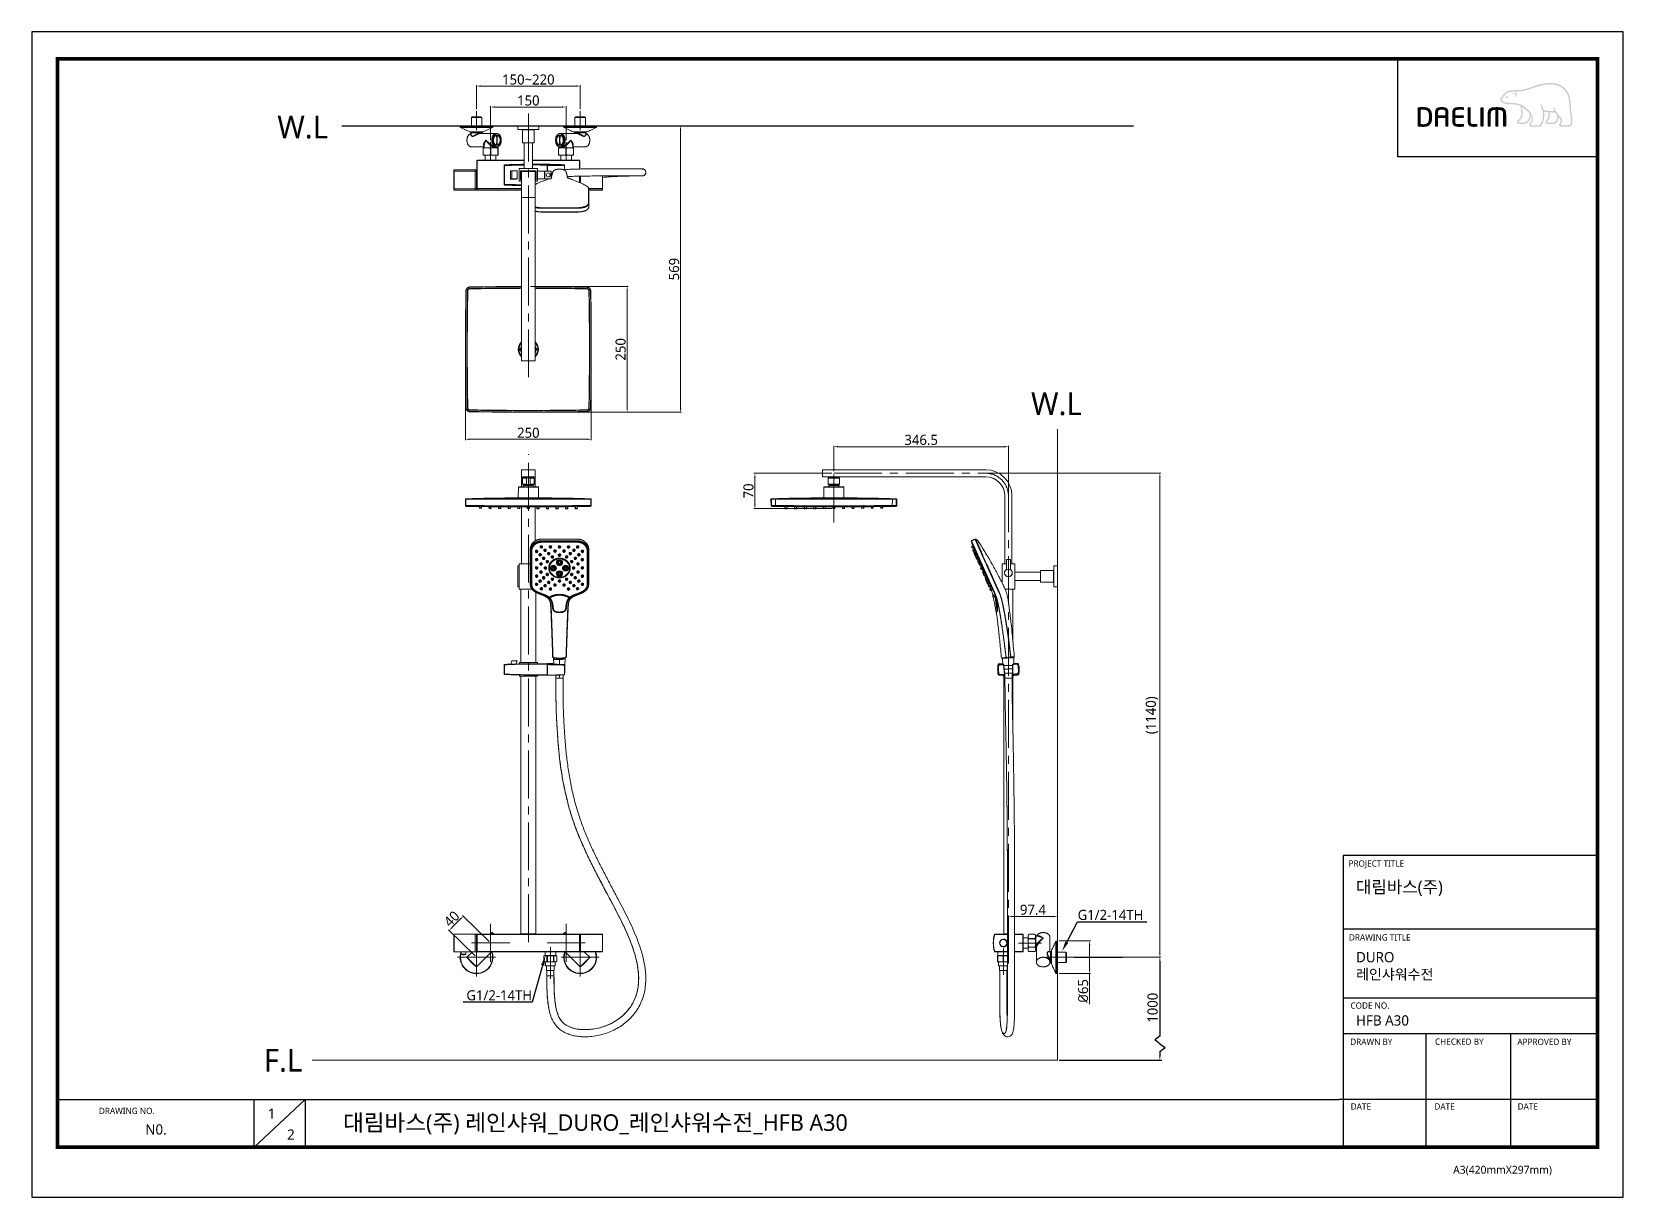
# Model space of a CAD drawing. Extents: x 8896 to 12055, y -91 to 2224.
import ezdxf
from ezdxf import colors
from ezdxf.entities.mleader import LeaderData, LeaderLine
from ezdxf.math import Vec2, Vec3

# ---------------------------------------------------------------- set-up
doc = ezdxf.new("R2010")
doc.units = 0
doc.header["$LTSCALE"] = 10
doc.header["$MEASUREMENT"] = 0
doc.header["$PDMODE"] = 3
doc.header["$PDSIZE"] = -10
doc.linetypes.add('CENTER2', pattern=[28.575, 19.05, -3.175, 3.175, -3.175])
doc.layers.get('0').update_dxf_attribs({"linetype": 'CONTINUOUS'})
doc.layers.get('DEFPOINTS').update_dxf_attribs({"linetype": 'CONTINUOUS'})
doc.layers.add('1', color=7, linetype='CONTINUOUS')
doc.layers.add('2', color=7, linetype='CONTINUOUS', true_color=0xffffff)
doc.layers.add('Cneter', color=1, linetype='CENTER2', lineweight=13)
doc.layers.add('치수선', color=7, linetype='CONTINUOUS', lineweight=20)
doc.styles.add('Daelim Dimension', font='NanumGothic.ttf')
doc.dimstyles.new('DEFAULT', dxfattribs={"dimscale": 2, "dimtxt": 2, "dimasz": 2, "dimexe": 0, "dimexo": 2, "dimgap": 1, "dimtad": 1, "dimdec": 1, "dimzin": 9, "dimdsep": 46, "dimtxsty": 'Daelim Dimension', "dimcen": 0.5, "dimclrd": 5, "dimclre": 5, "dimclrt": 256, "dimadec": 1, "dimazin": 0, "dimtfac": 1, "dimtdec": 1, "dimtix": 1, "dimtmove": 0, "dimatfit": 3, "dimfxl": 1, "dimtolj": 1, "dimtzin": 1, "dimlwd": 9, "dimlwe": 9, "dimarcsym": 0})

msp = doc.modelspace()

# ---------------------------------------------------------------- texts
at = {"color": 5, "ltscale": 40, "style": 'Daelim Dimension'}
for s, height, p in [('PROJECT TITLE', 12.4683, (11510.11, 566.1)), ('DRAWING TITLE', 12.4683, (11510.91, 419.35)), ('CODE NO.', 12.468, (11514.04, 283.84)), ('DRAWN BY', 12.468, (11513.55, 211.97)), ('CHECKED BY', 12.468, (11682.01, 212.19)), ('APPROVED BY', 12.4683, (11845.39, 211.79)), ('DATE', 12.468, (11514.52, 83.46)), ('DATE', 12.468, (11680.68, 83.46)), ('DATE', 12.468, (11845.96, 83.46)), ('DRAWING NO.', 12.4683, (9029.15, 74.63)), ('A3(420mmX297mm)', 15.7363, (11717.96, -43.91))]:
    msp.add_text(s, height=height, dxfattribs=at).set_placement(p)
at = {"attachment_point": 1, "style": 'Daelim Dimension'}
for s, insert, char_height, width in [('대림바스(주)', (11524.94, 537.94), 24.441, 392.8285), ('DURO\\P레인샤워수전 ', (11525.16, 396.48), 20.404, 403.0422), ('HFB A30', (11525.16, 270.82), 20.404, 343.3787), ('1', (9364.46, 85.58), 20.4, 28.476), ('N0. ', (9121.22, 54.24), 20.404, 128.0015), ('2', (9402.75, 43.99), 20.4, 28.476)]:
    msp.add_mtext(s, dxfattribs=dict(at, insert=insert, char_height=char_height, width=width))
at = {"color": 7, "ltscale": 0.5, "insert": (11121.19, 285.8), "char_height": 20, "attachment_point": 5, "rotation": 90, "style": 'Daelim Dimension'}
msp.add_mtext('\\A1;1000', dxfattribs=at)
at = {"color": 2, "insert": (9514, 74.09), "char_height": 32.7922, "width": 1570.8308, "attachment_point": 1, "style": 'Daelim Dimension'}
msp.add_mtext('대림바스(주) 레인샤워_DURO_레인샤워수전_HFB A30', dxfattribs=at)
at = {"layer": '치수선', "char_height": 45, "attachment_point": 3, "style": 'Daelim Dimension'}
for s, insert in [('W.L', (9484.33, 2057.77)), ('W.L', (10980.82, 1508.09)), ('F.L', (9433.22, 203.93))]:
    msp.add_mtext_dynamic_manual_height_columns(s, width=17.4109, gutter_width=12.5, heights=[0], dxfattribs=dict(at, insert=insert))

# ---------------------------------------------------------------- blocks, each defined once
blk = doc.blocks.new('*D3')
at = {"color": 5, "lineweight": 9, "ltscale": 0.5, "transparency": 16777216}
for p, q in [((10935.8, 418.5), (10998.2, 418.5)), ((10996.2, 410.5), (10996.2, 361.5)), ((10935.8, 353.5), (10998.2, 353.5)), ((10996.2, 353.5), (10996.2, 293))]:
    blk.add_line(p, q, dxfattribs=at)
at = {"color": 5, "ltscale": 0.5, "transparency": 16777216}
for points in [[(10994.8, 410.5), (10997.5, 410.5), (10996.2, 418.5)], [(10994.8, 361.5), (10997.5, 361.5), (10996.2, 353.5)]]:
    blk.add_solid(points, dxfattribs=at)
at = {"layer": 'DEFPOINTS', "color": 0, "ltscale": 0.5, "transparency": 16777216}
for p in [(10931.8, 418.5), (10996.2, 418.5), (10931.8, 353.5)]:
    blk.add_point(p, dxfattribs=at)
at = {"color": 7, "ltscale": 0.5, "transparency": 16777216, "insert": (10983.3, 319.2), "char_height": 20, "attachment_point": 5, "rotation": 90, "style": 'Daelim Dimension'}
blk.add_mtext('\\A1;{\\fISOCPEUR|b0|i0|c0|p34;%%C}65', dxfattribs=at)
blk = doc.blocks.new('*D4')
at = {"color": 5, "lineweight": 9, "ltscale": 0.5, "transparency": 16777216}
for p, q in [((9756.8, 1589.7), (9756.8, 1413)), ((10006.8, 1589.7), (10006.8, 1413)), ((9764.8, 1415), (9998.8, 1415))]:
    blk.add_line(p, q, dxfattribs=at)
at = {"color": 5, "ltscale": 0.5, "transparency": 16777216}
for points in [[(9764.8, 1416.4), (9764.8, 1413.7), (9756.8, 1415)], [(9998.8, 1416.4), (9998.8, 1413.7), (10006.8, 1415)]]:
    blk.add_solid(points, dxfattribs=at)
at = {"layer": 'DEFPOINTS', "color": 0, "ltscale": 0.5, "transparency": 16777216}
for p in [(9756.8, 1593.7), (10006.8, 1593.7), (10006.8, 1415)]:
    blk.add_point(p, dxfattribs=at)
at = {"color": 7, "ltscale": 0.5, "transparency": 16777216, "insert": (9881.8, 1427.9), "char_height": 20, "attachment_point": 5, "style": 'Daelim Dimension'}
blk.add_mtext('\\A1;250', dxfattribs=at)
blk = doc.blocks.new('*D5')
at = {"color": 5, "lineweight": 9, "ltscale": 0.5, "transparency": 16777216}
for p, q in [((9885.8, 1718.7), (10079.9, 1718.7)), ((10077.9, 1476.7), (10077.9, 1710.7)), ((9885.8, 1468.7), (10079.9, 1468.7))]:
    blk.add_line(p, q, dxfattribs=at)
at = {"color": 5, "ltscale": 0.5, "transparency": 16777216}
for points in [[(10076.6, 1710.7), (10079.2, 1710.7), (10077.9, 1718.7)], [(10076.6, 1476.7), (10079.2, 1476.7), (10077.9, 1468.7)]]:
    blk.add_solid(points, dxfattribs=at)
at = {"layer": 'DEFPOINTS', "color": 0, "ltscale": 0.5, "transparency": 16777216}
for p in [(9881.8, 1718.7), (10077.9, 1718.7), (9881.8, 1468.7)]:
    blk.add_point(p, dxfattribs=at)
at = {"color": 7, "ltscale": 0.5, "transparency": 16777216, "insert": (10065, 1593.7), "char_height": 20, "attachment_point": 5, "rotation": 90, "style": 'Daelim Dimension'}
blk.add_mtext('\\A1;250', dxfattribs=at)
blk = doc.blocks.new('*D6')
at = {"color": 5, "lineweight": 9, "ltscale": 0.5, "transparency": 16777216}
for p, q in [((9806.8, 2009.2), (9806.8, 2077.1)), ((9814.8, 2075.1), (9948.7, 2075.1)), ((9956.7, 2009.2), (9956.7, 2077.1))]:
    blk.add_line(p, q, dxfattribs=at)
at = {"color": 5, "ltscale": 0.5, "transparency": 16777216}
for points in [[(9814.8, 2076.5), (9814.8, 2073.8), (9806.8, 2075.1)], [(9948.7, 2076.5), (9948.7, 2073.8), (9956.7, 2075.1)]]:
    blk.add_solid(points, dxfattribs=at)
at = {"layer": 'DEFPOINTS', "color": 0, "ltscale": 0.5, "transparency": 16777216}
for p in [(9956.7, 2075.1), (9806.8, 2005.2), (9956.7, 2005.2)]:
    blk.add_point(p, dxfattribs=at)
at = {"color": 7, "ltscale": 0.5, "transparency": 16777216, "insert": (9881.8, 2088), "char_height": 20, "attachment_point": 5, "style": 'Daelim Dimension'}
blk.add_mtext('\\A1;150', dxfattribs=at)
blk = doc.blocks.new('*D7')
at = {"color": 5, "lineweight": 9, "ltscale": 0.5, "transparency": 16777216}
for p, q in [((9778.9, 2070.6), (9778.9, 2118.7)), ((9984.7, 2070.6), (9984.7, 2118.7)), ((9786.9, 2116.7), (9976.7, 2116.7))]:
    blk.add_line(p, q, dxfattribs=at)
at = {"color": 5, "ltscale": 0.5, "transparency": 16777216}
for points in [[(9786.9, 2118), (9786.9, 2115.4), (9778.9, 2116.7)], [(9976.7, 2118), (9976.7, 2115.4), (9984.7, 2116.7)]]:
    blk.add_solid(points, dxfattribs=at)
at = {"layer": 'DEFPOINTS', "color": 0, "ltscale": 0.5, "transparency": 16777216}
for p in [(9984.7, 2116.7), (9778.9, 2066.6), (9984.7, 2066.6)]:
    blk.add_point(p, dxfattribs=at)
at = {"color": 7, "ltscale": 0.5, "transparency": 16777216, "insert": (9881.8, 2129.6), "char_height": 20, "attachment_point": 5, "style": 'Daelim Dimension'}
blk.add_mtext('\\A1;150~220', dxfattribs=at)
blk = doc.blocks.new('*D8')
at = {"color": 5, "lineweight": 9, "ltscale": 0.5, "transparency": 16777216}
for p, q in [((9730.2, 445), (9747, 462.1)), ((9804.1, 417.4), (9751.2, 469.2)), ((9776.1, 388.8), (9723.2, 440.7))]:
    blk.add_line(p, q, dxfattribs=at)
at = {"color": 5, "ltscale": 0.5, "transparency": 16777216}
for points in [[(9729.3, 445.9), (9731.2, 444.1), (9724.6, 439.3)], [(9746.1, 463.1), (9748, 461.2), (9752.6, 467.8)]]:
    blk.add_solid(points, dxfattribs=at)
at = {"layer": 'DEFPOINTS', "color": 0, "ltscale": 0.5, "transparency": 16777216}
for p in [(9752.6, 467.8), (9807, 414.6), (9779, 386)]:
    blk.add_point(p, dxfattribs=at)
at = {"color": 7, "ltscale": 0.5, "transparency": 16777216, "insert": (9729.5, 462.5), "char_height": 20, "attachment_point": 5, "rotation": 45.5678, "style": 'Daelim Dimension'}
blk.add_mtext('\\A1;40', dxfattribs=at)
blk = doc.blocks.new('*D9')
at = {"color": 5, "lineweight": 9, "ltscale": 0.5, "transparency": 16777216}
for p, q in [((10793.9, 1347.6), (11137.6, 1347.6)), ((11135.6, 1339.6), (11135.6, 394)), ((10969.8, 386), (11137.6, 386))]:
    blk.add_line(p, q, dxfattribs=at)
at = {"color": 5, "ltscale": 0.5, "transparency": 16777216}
for points in [[(11134.3, 1339.6), (11137, 1339.6), (11135.6, 1347.6)], [(11134.3, 394), (11137, 394), (11135.6, 386)]]:
    blk.add_solid(points, dxfattribs=at)
at = {"layer": 'DEFPOINTS', "color": 0, "ltscale": 0.5, "transparency": 16777216}
for p in [(10789.9, 1347.6), (10965.8, 386), (11135.6, 386)]:
    blk.add_point(p, dxfattribs=at)
at = {"color": 7, "ltscale": 0.5, "transparency": 16777216, "insert": (11119.9, 866.8), "char_height": 20, "attachment_point": 5, "rotation": 90, "style": 'Daelim Dimension'}
blk.add_mtext('\\A1;(1140)', dxfattribs=at)
blk = doc.blocks.new('*D10')
at = {"color": 5, "lineweight": 9, "ltscale": 0.5, "transparency": 16777216}
for p, q in [((10484.4, 1347.6), (10329.7, 1347.6)), ((10331.7, 1285.4), (10331.7, 1339.6)), ((10484.5, 1277.4), (10329.7, 1277.4))]:
    blk.add_line(p, q, dxfattribs=at)
at = {"color": 5, "ltscale": 0.5, "transparency": 16777216}
for points in [[(10330.3, 1339.6), (10333, 1339.6), (10331.7, 1347.6)], [(10330.3, 1285.4), (10333, 1285.4), (10331.7, 1277.4)]]:
    blk.add_solid(points, dxfattribs=at)
at = {"layer": 'DEFPOINTS', "color": 0, "ltscale": 0.5, "transparency": 16777216}
for p in [(10331.7, 1347.6), (10488.4, 1347.6), (10488.5, 1277.4)]:
    blk.add_point(p, dxfattribs=at)
at = {"color": 7, "ltscale": 0.5, "transparency": 16777216, "insert": (10318.9, 1312.5), "char_height": 20, "attachment_point": 5, "rotation": 90, "style": 'Daelim Dimension'}
blk.add_mtext('\\A1;70', dxfattribs=at)
blk = doc.blocks.new('*D11')
at = {"color": 5, "lineweight": 9, "ltscale": 0.5, "transparency": 16777216}
for p, q in [((10488.4, 1351.6), (10488.4, 1402.3)), ((10496.4, 1400.3), (10826.9, 1400.3)), ((10834.9, 1306.6), (10834.9, 1402.3))]:
    blk.add_line(p, q, dxfattribs=at)
at = {"color": 5, "ltscale": 0.5, "transparency": 16777216}
for points in [[(10496.4, 1401.7), (10496.4, 1399), (10488.4, 1400.3)], [(10826.9, 1401.7), (10826.9, 1399), (10834.9, 1400.3)]]:
    blk.add_solid(points, dxfattribs=at)
at = {"layer": 'DEFPOINTS', "color": 0, "ltscale": 0.5, "transparency": 16777216}
for p in [(10834.9, 1400.3), (10488.4, 1347.6), (10834.9, 1302.6)]:
    blk.add_point(p, dxfattribs=at)
at = {"color": 7, "ltscale": 0.5, "transparency": 16777216, "insert": (10661.7, 1413.7), "char_height": 20, "attachment_point": 5, "style": 'Daelim Dimension'}
blk.add_mtext('\\A1;346.5', dxfattribs=at)
blk = doc.blocks.new('*D12')
at = {"color": 5, "lineweight": 9, "ltscale": 0.5, "transparency": 16777216}
for p, q in [((10834.9, 377.4), (10834.9, 469)), ((10842.9, 467), (10924.3, 467)), ((10932.3, 422), (10932.3, 469))]:
    blk.add_line(p, q, dxfattribs=at)
at = {"color": 5, "ltscale": 0.5, "transparency": 16777216}
for points in [[(10842.9, 468.3), (10842.9, 465.6), (10834.9, 467)], [(10924.3, 468.3), (10924.3, 465.6), (10932.3, 467)]]:
    blk.add_solid(points, dxfattribs=at)
at = {"layer": 'DEFPOINTS', "color": 0, "ltscale": 0.5, "transparency": 16777216}
for p in [(10932.3, 467), (10932.3, 418), (10834.9, 373.4)]:
    blk.add_point(p, dxfattribs=at)
at = {"color": 7, "ltscale": 0.5, "transparency": 16777216, "insert": (10883.6, 480.4), "char_height": 20, "attachment_point": 5, "style": 'Daelim Dimension'}
blk.add_mtext('\\A1;97.4', dxfattribs=at)
blk = doc.blocks.new('*D13')
at = {"color": 5, "lineweight": 9, "ltscale": 0.5, "transparency": 16777216}
for p, q in [((10020.8, 2037.5), (10186.1, 2037.5)), ((10184.1, 1476.7), (10184.1, 2029.5)), ((9885.8, 1468.7), (10186.1, 1468.7))]:
    blk.add_line(p, q, dxfattribs=at)
at = {"color": 5, "ltscale": 0.5, "transparency": 16777216}
for points in [[(10182.7, 2029.5), (10185.4, 2029.5), (10184.1, 2037.5)], [(10182.7, 1476.7), (10185.4, 1476.7), (10184.1, 1468.7)]]:
    blk.add_solid(points, dxfattribs=at)
at = {"layer": 'DEFPOINTS', "color": 0, "ltscale": 0.5, "transparency": 16777216}
for p in [(10016.8, 2037.5), (10184.1, 2037.5), (9881.8, 1468.7)]:
    blk.add_point(p, dxfattribs=at)
at = {"color": 7, "ltscale": 0.5, "transparency": 16777216, "insert": (10171.2, 1753.1), "char_height": 20, "attachment_point": 5, "rotation": 90, "style": 'Daelim Dimension'}
blk.add_mtext('\\A1;569', dxfattribs=at)

# ---------------------------------------------------------------- dimensions: what is measured, and where the dimension line sits
at = {"color": 5, "ltscale": 0.5}
dim = msp.add_linear_dim(base=(9984.67, 2116.69), p1=(9778.85, 2066.58), p2=(9984.67, 2066.58), text='150~220', dimstyle='DEFAULT', override={"dimtxt": 10, "dimasz": 4, "dimexe": 1, "dimdec": 0, "dimclrt": 7}, dxfattribs=at)
dim.commit()
dim.dimension.update_dxf_attribs({"geometry": '*D7', "text_midpoint": (9881.76, 2129.58)})
for base, p1, p2, override, picture, middle in [((9956.73, 2075.14), (9806.79, 2005.18), (9956.73, 2005.18), {"dimtxt": 10, "dimasz": 4, "dimexe": 1, "dimdec": 0, "dimclrt": 7}, '*D6', (9881.76, 2088)), ((10006.81, 1415.04), (9756.82, 1593.67), (10006.81, 1593.67), {"dimtxt": 10, "dimasz": 4, "dimexe": 1, "dimdec": 0, "dimclrt": 7}, '*D4', (9881.81, 1427.93)), ((10834.93, 1400.34), (10488.45, 1347.57), (10834.93, 1302.57), {"dimtxt": 10, "dimasz": 4, "dimexe": 1, "dimdec": 1, "dimclrt": 7}, '*D11', (10661.69, 1413.74)), ((10932.33, 466.95), (10834.93, 373.44), (10932.33, 417.99), {"dimtxt": 10, "dimasz": 4, "dimexe": 1, "dimclrt": 7}, '*D12', (10883.63, 480.35))]:
    dim = msp.add_linear_dim(base=base, p1=p1, p2=p2, dimstyle='DEFAULT', override=override, dxfattribs=at)
    dim.commit()
    dim.dimension.update_dxf_attribs({"geometry": picture, "text_midpoint": middle})
for base, p1, p2, picture, middle in [((10184.06, 2037.53), (9881.81, 1468.67), (10016.76, 2037.53), '*D13', (10171.18, 1753.1)), ((10077.9, 1718.67), (9881.81, 1468.67), (9881.81, 1718.67), '*D5', (10065.01, 1593.67)), ((10331.68, 1347.57), (10488.46, 1277.45), (10488.45, 1347.57), '*D10', (10318.86, 1312.51))]:
    dim = msp.add_linear_dim(base=base, p1=p1, p2=p2, angle=90, dimstyle='DEFAULT', override={"dimtxt": 10, "dimasz": 4, "dimexe": 1, "dimdec": 0, "dimclrt": 7}, dxfattribs=at)
    dim.commit()
    dim.dimension.update_dxf_attribs({"geometry": picture, "text_midpoint": middle})
dim = msp.add_linear_dim(base=(11135.62, 386.01), p1=(10789.93, 1347.57), p2=(10965.82, 386.01), angle=90, text='(1140)', dimstyle='DEFAULT', override={"dimtxt": 10, "dimasz": 4, "dimexe": 1, "dimdec": 0, "dimclrt": 7}, dxfattribs=at)
dim.commit()
dim.dimension.update_dxf_attribs({"geometry": '*D9', "text_midpoint": (11119.91, 866.79)})
dim = msp.add_aligned_dim(p1=(9778.96, 386.01), p2=(9806.97, 414.58), distance=76.08, dimstyle='DEFAULT', override={"dimtxt": 10, "dimasz": 4, "dimexe": 1, "dimdec": 0, "dimclrt": 7}, dxfattribs=at)
dim.commit()
dim.dimension.update_dxf_attribs({"geometry": '*D8', "text_midpoint": (9729.48, 462.53)})
dim = msp.add_linear_dim(base=(10996.18, 418.48), p1=(10931.8, 353.54), p2=(10931.8, 418.48), angle=90, text='{\\fISOCPEUR|b0|i0|c0|p34;%%C}<>', dimstyle='DEFAULT', override={"dimtxt": 10, "dimasz": 4, "dimexe": 1, "dimdec": 0, "dimclrt": 7}, dxfattribs=at)
dim.commit()
dim.dimension.update_dxf_attribs({"geometry": '*D3', "text_midpoint": (10996.18, 319.25), "dimtype": 160})

# ---------------------------------------------------------------- hatches: boundary and pattern name
h = msp.add_hatch(color=5)
edge = h.paths.add_edge_path()
edge.add_spline(control_points=[(11941.21, 2110.83), (11929.6, 2123.85), (11911.52, 2123.99), (11898.37, 2121.82)], knot_values=[4, 4, 4, 4, 5, 5, 5, 5], degree=3, periodic=0)
edge.add_spline(control_points=[(11898.37, 2121.82), (11890.37, 2120.5), (11882.62, 2117.85), (11875.15, 2115.32)], knot_values=[5, 5, 5, 5, 6, 6, 6, 6], degree=3, periodic=0)
edge.add_spline(control_points=[(11875.15, 2115.32), (11868.93, 2113.18), (11862.45, 2110.97), (11855.98, 2109.56)], knot_values=[6, 6, 6, 6, 7, 7, 7, 7], degree=3, periodic=0)
edge.add_spline(control_points=[(11855.98, 2109.56), (11851.5, 2108.61), (11845.84, 2108.59), (11840.87, 2108.56)], knot_values=[7, 7, 7, 7, 8, 8, 8, 8], degree=3, periodic=0)
edge.add_spline(control_points=[(11840.87, 2108.56), (11840.87, 2108.56), (11836.11, 2108.49), (11836.11, 2108.49)], knot_values=[8.00001, 8.00001, 8.00001, 8.00001, 9, 9, 9, 9], degree=3, periodic=0)
edge.add_spline(control_points=[(11836.11, 2108.49), (11826.75, 2108.26), (11820.35, 2105.02), (11817.17, 2098.87)], knot_values=[9, 9, 9, 9, 10, 10, 10, 10], degree=3, periodic=0)
edge.add_spline(control_points=[(11817.17, 2098.87), (11817.17, 2098.87), (11817.01, 2098.6), (11817.01, 2098.6)], knot_values=[10.00001, 10.00001, 10.00001, 10.00001, 11, 11, 11, 11], degree=3, periodic=0)
edge.add_spline(control_points=[(11817.01, 2098.6), (11816.49, 2097.71), (11815.8, 2096.93), (11814.98, 2096.17)], knot_values=[11, 11, 11, 11, 12, 12, 12, 12], degree=3, periodic=0)
edge.add_spline(control_points=[(11814.98, 2096.17), (11814.13, 2095.33), (11813.25, 2094.46), (11812.64, 2093.35)], knot_values=[12, 12, 12, 12, 13, 13, 13, 13], degree=3, periodic=0)
edge.add_spline(control_points=[(11812.64, 2093.35), (11811.43, 2091.25), (11811.32, 2089.12), (11812.33, 2087.17)], knot_values=[13, 13, 13, 13, 14, 14, 14, 14], degree=3, periodic=0)
edge.add_spline(control_points=[(11812.33, 2087.17), (11814.34, 2083.41), (11820, 2081.4), (11823.37, 2081.15), (11823.37, 2081.15), (11828.41, 2080.85), (11828.41, 2080.85)], knot_values=[14, 14, 14, 14, 15, 15, 15, 16, 16, 16, 16], degree=3, periodic=0)
edge.add_spline(control_points=[(11828.41, 2080.85), (11833.75, 2080.53), (11840.41, 2080.15), (11844.36, 2079.44)], knot_values=[16, 16, 16, 16, 17, 17, 17, 17], degree=3, periodic=0)
edge.add_spline(control_points=[(11844.36, 2079.44), (11846.87, 2078.99), (11849.29, 2078.21), (11851.53, 2077.19)], knot_values=[17, 17, 17, 17, 18, 18, 18, 18], degree=3, periodic=0)
edge.add_spline(control_points=[(11851.53, 2077.19), (11851.65, 2076.95), (11853.64, 2069.64), (11853.22, 2061.58)], knot_values=[18, 18, 18, 18, 19, 19, 19, 19], degree=3, periodic=0)
edge.add_spline(control_points=[(11853.22, 2061.58), (11852.88, 2054.22), (11849.62, 2051.68), (11847.33, 2049.8)], knot_values=[19, 19, 19, 19, 20, 20, 20, 20], degree=3, periodic=0)
edge.add_spline(control_points=[(11847.33, 2049.8), (11847.3, 2049.77), (11845.03, 2048.02), (11844.88, 2045.83)], knot_values=[20, 20, 20, 20, 21, 21, 21, 21], degree=3, periodic=0)
edge.add_spline(control_points=[(11844.88, 2045.83), (11844.77, 2044.66), (11845.08, 2043.59), (11845.79, 2042.86)], knot_values=[21, 21, 21, 21, 22, 22, 22, 22], degree=3, periodic=0)
edge.add_spline(control_points=[(11845.79, 2042.86), (11846.57, 2042.01), (11847.72, 2041.61), (11849.24, 2041.61), (11849.24, 2041.61), (11859.38, 2041.61), (11859.38, 2041.61)], knot_values=[22, 22, 22, 22, 23, 23, 23, 24, 24, 24, 24], degree=3, periodic=0)
edge.add_spline(control_points=[(11859.38, 2041.61), (11867.7, 2041.61), (11871.23, 2051.32), (11872.11, 2058.11)], knot_values=[24, 24, 24, 24, 25, 25, 25, 25], degree=3, periodic=0)
edge.add_spline(control_points=[(11872.11, 2058.11), (11874.57, 2053.25), (11874.51, 2047.76), (11871.39, 2044.28)], knot_values=[25, 25, 25, 25, 26, 26, 26, 26], degree=3, periodic=0)
edge.add_spline(control_points=[(11871.39, 2044.28), (11871.39, 2044.28), (11868.68, 2041.77), (11868.98, 2039.36)], knot_values=[26.00001, 26.00001, 26.00001, 26.00001, 27, 27, 27, 27], degree=3, periodic=0)
edge.add_spline(control_points=[(11868.98, 2039.36), (11869.24, 2036.82), (11871.35, 2035.81), (11873.05, 2035.81), (11873.05, 2035.81), (11887.52, 2035.81), (11887.52, 2035.81)], knot_values=[27, 27, 27, 27, 28, 28, 28, 29, 29, 29, 29], degree=3, periodic=0)
edge.add_spline(control_points=[(11887.52, 2035.81), (11890.07, 2035.81), (11892.1, 2036.97), (11893.45, 2039.19)], knot_values=[29, 29, 29, 29, 30, 30, 30, 30], degree=3, periodic=0)
edge.add_spline(control_points=[(11893.45, 2039.19), (11899.36, 2048.91), (11899.65, 2058.5), (11898.37, 2065.96)], knot_values=[30, 30, 30, 30, 31, 31, 31, 31], degree=3, periodic=0)
edge.add_spline(control_points=[(11898.37, 2065.96), (11900.12, 2065.6), (11903.08, 2065.06), (11906.67, 2064.67)], knot_values=[31, 31, 31, 31, 32, 32, 32, 32], degree=3, periodic=0)
edge.add_spline(control_points=[(11906.67, 2064.67), (11906.9, 2063.64), (11907.3, 2061.38), (11907.3, 2061.38)], knot_values=[32, 32, 32, 32, 33, 33, 33, 33], degree=3, periodic=0)
edge.add_spline(control_points=[(11907.3, 2061.38), (11907.38, 2060.51), (11907.38, 2059.74), (11907.38, 2059.01)], knot_values=[33, 33, 33, 33, 34, 34, 34, 34], degree=3, periodic=0)
edge.add_spline(control_points=[(11907.38, 2059.01), (11907.38, 2053.4), (11904.9, 2050.98), (11903.5, 2049.61)], knot_values=[34, 34, 34, 34, 35, 35, 35, 35], degree=3, periodic=0)
edge.add_spline(control_points=[(11903.5, 2049.61), (11903.45, 2049.6), (11901.56, 2047.68), (11901.35, 2046.06)], knot_values=[35, 35, 35, 35, 36, 36, 36, 36], degree=3, periodic=0)
edge.add_spline(control_points=[(11901.35, 2046.06), (11901.35, 2046.06), (11900.94, 2044.38), (11902.39, 2042.9)], knot_values=[36.00001, 36.00001, 36.00001, 36.00001, 37, 37, 37, 37], degree=3, periodic=0)
edge.add_spline(control_points=[(11902.39, 2042.9), (11903.2, 2042.06), (11904.49, 2041.61), (11906.19, 2041.61), (11906.19, 2041.61), (11917.41, 2041.61), (11917.41, 2041.61)], knot_values=[37, 37, 37, 37, 38, 38, 38, 39, 39, 39, 39], degree=3, periodic=0)
edge.add_spline(control_points=[(11917.41, 2041.61), (11924.59, 2041.61), (11926.79, 2050.48), (11927.5, 2055.04)], knot_values=[39, 39, 39, 39, 40, 40, 40, 40], degree=3, periodic=0)
edge.add_spline(control_points=[(11927.5, 2055.04), (11928.79, 2053.42), (11930.24, 2051.48), (11931.12, 2049.61)], knot_values=[40, 40, 40, 40, 41, 41, 41, 41], degree=3, periodic=0)
edge.add_spline(control_points=[(11931.12, 2049.61), (11931.71, 2048.35), (11931.81, 2046.94), (11931.35, 2045.62)], knot_values=[41, 41, 41, 41, 42, 42, 42, 42], degree=3, periodic=0)
edge.add_spline(control_points=[(11931.35, 2045.62), (11930.63, 2043.24), (11927.61, 2041.53), (11928.23, 2038.68)], knot_values=[42, 42, 42, 42, 43, 43, 43, 43], degree=3, periodic=0)
edge.add_spline(control_points=[(11928.23, 2038.68), (11928.75, 2036.48), (11930.6, 2035.81), (11932.51, 2035.81), (11932.51, 2035.81), (11946.91, 2035.81), (11946.91, 2035.81)], knot_values=[43, 43, 43, 43, 44, 44, 44, 45, 45, 45, 45], degree=3, periodic=0)
edge.add_spline(control_points=[(11946.91, 2035.81), (11947.02, 2035.81), (11949.91, 2035.78), (11952.21, 2038.24)], knot_values=[45, 45, 45, 45, 46, 46, 46, 46], degree=3, periodic=0)
edge.add_spline(control_points=[(11952.21, 2038.24), (11954.38, 2040.57), (11955.21, 2044.03), (11954.72, 2048.86)], knot_values=[46, 46, 46, 46, 47, 47, 47, 47], degree=3, periodic=0)
edge.add_spline(control_points=[(11954.72, 2048.86), (11954.72, 2048.86), (11952.54, 2067.7), (11952.54, 2067.7)], knot_values=[0, 0, 0, 0, 1, 1, 1, 1], degree=3, periodic=0)
edge.add_spline(control_points=[(11952.54, 2067.7), (11951.74, 2073.17), (11951.61, 2076.12), (11951.47, 2079.02), (11951.47, 2079.02), (11950.95, 2086.46), (11950.95, 2086.46)], knot_values=[1, 1, 1, 1, 2, 2, 2, 3, 3, 3, 3], degree=3, periodic=0)
edge.add_spline(control_points=[(11950.95, 2086.46), (11949.86, 2096.61), (11946.56, 2104.82), (11941.21, 2110.83)], knot_values=[3, 3, 3, 3, 4, 4, 4, 4], degree=3, periodic=0)
edge = h.paths.add_edge_path(flags=16)
edge.add_spline(control_points=[(11856.57, 2106.88), (11863.23, 2108.31), (11869.76, 2110.54), (11876.05, 2112.69)], knot_values=[31, 31, 31, 31, 32, 32, 32, 32], degree=3, periodic=0)
edge.add_spline(control_points=[(11876.05, 2112.69), (11883.4, 2115.21), (11891.04, 2117.81), (11898.84, 2119.12)], knot_values=[32, 32, 32, 32, 33, 33, 33, 33], degree=3, periodic=0)
edge.add_spline(control_points=[(11898.84, 2119.12), (11911.3, 2121.17), (11928.38, 2121.05), (11939.11, 2109)], knot_values=[33, 33, 33, 33, 34, 34, 34, 34], degree=3, periodic=0)
edge.add_spline(control_points=[(11939.11, 2109), (11944.08, 2103.42), (11947.15, 2095.73), (11948.19, 2086.17), (11948.19, 2086.17), (11948.71, 2078.89), (11948.71, 2078.89)], knot_values=[34, 34, 34, 34, 35, 35, 35, 36, 36, 36, 36], degree=3, periodic=0)
edge.add_spline(control_points=[(11948.71, 2078.89), (11948.85, 2075.95), (11949.01, 2072.91), (11949.79, 2067.33), (11949.79, 2067.33), (11951.95, 2048.55), (11951.95, 2048.55)], knot_values=[36, 36, 36, 36, 37, 37, 37, 38, 38, 38, 38], degree=3, periodic=0)
edge.add_spline(control_points=[(11951.95, 2048.55), (11952.32, 2044.65), (11951.71, 2041.85), (11950.22, 2040.17)], knot_values=[38, 38, 38, 38, 39, 39, 39, 39], degree=3, periodic=0)
edge.add_spline(control_points=[(11950.22, 2040.17), (11948.81, 2038.58), (11947.02, 2038.56), (11946.91, 2038.56), (11946.91, 2038.56), (11932.75, 2038.56), (11932.75, 2038.56)], knot_values=[0, 0, 0, 0, 1, 1, 1, 2, 2, 2, 2], degree=3, periodic=0)
edge.add_spline(control_points=[(11932.75, 2038.56), (11931.88, 2038.56), (11931.21, 2038.93), (11931.21, 2039.95)], knot_values=[2, 2, 2, 2, 3, 3, 3, 3], degree=3, periodic=0)
edge.add_spline(control_points=[(11931.21, 2039.95), (11931.21, 2041.43), (11933.1, 2042.65), (11933.82, 2044.55)], knot_values=[3, 3, 3, 3, 4, 4, 4, 4], degree=3, periodic=0)
edge.add_spline(control_points=[(11933.82, 2044.55), (11934.61, 2046.6), (11934.53, 2048.82), (11933.62, 2050.8)], knot_values=[4, 4, 4, 4, 5, 5, 5, 5], degree=3, periodic=0)
edge.add_spline(control_points=[(11933.62, 2050.8), (11931.93, 2054.35), (11929.41, 2057.16), (11927, 2059.88)], knot_values=[5, 5, 5, 5, 6, 6, 6, 6], degree=3, periodic=0)
edge.add_spline(control_points=[(11927, 2059.88), (11923.55, 2063.74), (11919.88, 2067.44), (11919.64, 2072.74)], knot_values=[6, 6, 6, 6, 7, 7, 7, 7], degree=3, periodic=0)
edge.add_spline(control_points=[(11919.64, 2072.74), (11919.58, 2073.5), (11919.25, 2074.25), (11918.47, 2074.22)], knot_values=[7, 7, 7, 7, 8, 8, 8, 8], degree=3, periodic=0)
edge.add_spline(control_points=[(11918.47, 2074.22), (11917.73, 2074.19), (11917.21, 2073.5), (11917.24, 2072.52)], knot_values=[8, 8, 8, 8, 9, 9, 9, 9], degree=3, periodic=0)
edge.add_spline(control_points=[(11917.24, 2072.52), (11917.41, 2070.5), (11917.94, 2068.66), (11918.63, 2066.99)], knot_values=[9, 9, 9, 9, 10, 10, 10, 10], degree=3, periodic=0)
edge.add_spline(control_points=[(11918.63, 2066.99), (11909.31, 2066.58), (11899.96, 2068.43), (11897.71, 2068.89)], knot_values=[10, 10, 10, 10, 11, 11, 11, 11], degree=3, periodic=0)
edge.add_spline(control_points=[(11897.71, 2068.89), (11896.08, 2075.57), (11893.39, 2079.89), (11893.36, 2079.98)], knot_values=[11, 11, 11, 11, 12, 12, 12, 12], degree=3, periodic=0)
edge.add_spline(control_points=[(11893.36, 2079.98), (11892.94, 2080.66), (11892.23, 2080.88), (11891.7, 2080.56)], knot_values=[12, 12, 12, 12, 13, 13, 13, 13], degree=3, periodic=0)
edge.add_spline(control_points=[(11891.7, 2080.56), (11891.15, 2080.23), (11891.04, 2079.44), (11891.45, 2078.79)], knot_values=[13, 13, 13, 13, 14, 14, 14, 14], degree=3, periodic=0)
edge.add_spline(control_points=[(11891.45, 2078.79), (11891.56, 2078.59), (11902.65, 2059.74), (11891.08, 2040.58)], knot_values=[14, 14, 14, 14, 15, 15, 15, 15], degree=3, periodic=0)
edge.add_spline(control_points=[(11891.08, 2040.58), (11890.27, 2039.21), (11889.1, 2038.56), (11887.52, 2038.56), (11887.52, 2038.56), (11873.12, 2038.56), (11873.12, 2038.56)], knot_values=[15, 15, 15, 15, 16, 16, 16, 17, 17, 17, 17], degree=3, periodic=0)
edge.add_spline(control_points=[(11873.12, 2038.56), (11872.53, 2038.56), (11871.65, 2038.98), (11871.65, 2039.95)], knot_values=[17, 17, 17, 17, 18, 18, 18, 18], degree=3, periodic=0)
edge.add_spline(control_points=[(11871.65, 2039.95), (11871.65, 2040.96), (11873.04, 2042.44), (11873.04, 2042.44)], knot_values=[18, 18, 18, 18, 19, 19, 19, 19], degree=3, periodic=0)
edge.add_spline(control_points=[(11873.04, 2042.44), (11878.82, 2048.91), (11875.91, 2058.99), (11870.32, 2065.65)], knot_values=[19, 19, 19, 19, 20, 20, 20, 20], degree=3, periodic=0)
edge.add_spline(control_points=[(11870.32, 2065.65), (11864.92, 2072.09), (11856.1, 2080.17), (11844.83, 2082.18)], knot_values=[20, 20, 20, 20, 21, 21, 21, 21], degree=3, periodic=0)
edge.add_spline(control_points=[(11844.83, 2082.18), (11840.77, 2082.89), (11833.99, 2083.29), (11828.55, 2083.6), (11828.55, 2083.6), (11823.58, 2083.88), (11823.58, 2083.88)], knot_values=[21, 21, 21, 21, 22, 22, 22, 23, 23, 23, 23], degree=3, periodic=0)
edge.add_spline(control_points=[(11823.58, 2083.88), (11820.81, 2084.11), (11816.25, 2085.79), (11814.81, 2088.45)], knot_values=[23, 23, 23, 23, 24, 24, 24, 24], degree=3, periodic=0)
edge.add_spline(control_points=[(11814.81, 2088.45), (11814.2, 2089.56), (11814.27, 2090.72), (11815.07, 2091.96)], knot_values=[24, 24, 24, 24, 25, 25, 25, 25], degree=3, periodic=0)
edge.add_spline(control_points=[(11815.07, 2091.96), (11815.53, 2092.78), (11816.25, 2093.5), (11816.98, 2094.22)], knot_values=[25, 25, 25, 25, 26, 26, 26, 26], degree=3, periodic=0)
edge.add_spline(control_points=[(11816.98, 2094.22), (11817.84, 2095.13), (11818.72, 2096.02), (11819.43, 2097.24)], knot_values=[26, 26, 26, 26, 27, 27, 27, 27], degree=3, periodic=0)
edge.add_spline(control_points=[(11819.43, 2097.24), (11819.43, 2097.24), (11819.64, 2097.61), (11819.64, 2097.61)], knot_values=[27.00001, 27.00001, 27.00001, 27.00001, 28, 28, 28, 28], degree=3, periodic=0)
edge.add_spline(control_points=[(11819.64, 2097.61), (11822.38, 2102.81), (11827.89, 2105.52), (11836.21, 2105.74)], knot_values=[28, 28, 28, 28, 29, 29, 29, 29], degree=3, periodic=0)
edge.add_spline(control_points=[(11836.21, 2105.74), (11836.21, 2105.74), (11840.87, 2105.79), (11840.87, 2105.79)], knot_values=[29.00001, 29.00001, 29.00001, 29.00001, 30, 30, 30, 30], degree=3, periodic=0)
edge.add_spline(control_points=[(11840.87, 2105.79), (11845.95, 2105.83), (11851.8, 2105.85), (11856.57, 2106.88)], knot_values=[30, 30, 30, 30, 31, 31, 31, 31], degree=3, periodic=0)
edge = h.paths.add_edge_path(flags=0)
edge.add_spline(control_points=[(11842.87, 2102.98), (11843.83, 2102.26), (11844.46, 2101.19), (11844.29, 2099.9)], knot_values=[8, 8, 8, 8, 9, 9, 9, 9], degree=3, periodic=0)
edge.add_spline(control_points=[(11844.29, 2099.9), (11844.11, 2098.05), (11842.5, 2096.06), (11841.29, 2095.45)], knot_values=[7, 7, 7, 7, 8, 8, 8, 8], degree=3, periodic=0)
edge.add_spline(control_points=[(11841.29, 2095.45), (11840.87, 2095.28), (11840.32, 2095.38), (11840.16, 2095.79)], knot_values=[6, 6, 6, 6, 7, 7, 7, 7], degree=3, periodic=0)
edge.add_spline(control_points=[(11840.16, 2095.79), (11839.95, 2096.2), (11840.21, 2096.72), (11840.61, 2096.97)], knot_values=[5, 5, 5, 5, 6, 6, 6, 6], degree=3, periodic=0)
edge.add_spline(control_points=[(11840.61, 2096.97), (11841.29, 2097.38), (11842.3, 2098.72), (11842.42, 2099.87)], knot_values=[4, 4, 4, 4, 5, 5, 5, 5], degree=3, periodic=0)
edge.add_spline(control_points=[(11842.42, 2099.87), (11842.5, 2100.56), (11842.3, 2101.12), (11841.74, 2101.51)], knot_values=[3, 3, 3, 3, 4, 4, 4, 4], degree=3, periodic=0)
edge.add_spline(control_points=[(11841.74, 2101.51), (11840.26, 2102.56), (11838.52, 2100.51), (11838.34, 2100.36)], knot_values=[2, 2, 2, 2, 3, 3, 3, 3], degree=3, periodic=0)
edge.add_spline(control_points=[(11838.34, 2100.36), (11838.03, 2100.01), (11837.49, 2099.92), (11837.18, 2100.21)], knot_values=[1, 1, 1, 1, 2, 2, 2, 2], degree=3, periodic=0)
edge.add_spline(control_points=[(11837.18, 2100.21), (11836.8, 2100.51), (11836.87, 2101.07), (11837.18, 2101.44)], knot_values=[0, 0, 0, 0, 1, 1, 1, 1], degree=3, periodic=0)
edge.add_spline(control_points=[(11837.18, 2101.44), (11838.1, 2102.43), (11840.61, 2104.55), (11842.87, 2102.98)], knot_values=[9, 9, 9, 9, 10, 10, 10, 10], degree=3, periodic=0)
edge = h.paths.add_edge_path(flags=16)
edge.add_spline(control_points=[(11855.82, 2061.45), (11856.1, 2067.27), (11855.24, 2072.62), (11854.6, 2075.57), (11854.6, 2075.57), (11863.66, 2070.4), (11870.26, 2061.1)], knot_values=[5, 5, 5, 5, 6, 6, 6, 7, 7, 7, 7], degree=3, periodic=0)
edge.add_spline(control_points=[(11870.26, 2061.1), (11869.76, 2057.16), (11867.56, 2044.2), (11859.38, 2044.2), (11859.38, 2044.2), (11849.24, 2044.2), (11849.24, 2044.2)], knot_values=[0, 0, 0, 0, 1, 1, 1, 2, 2, 2, 2], degree=3, periodic=0)
edge.add_spline(control_points=[(11849.24, 2044.2), (11848.46, 2044.2), (11847.6, 2044.82), (11847.6, 2045.79)], knot_values=[2, 2, 2, 2, 3, 3, 3, 3], degree=3, periodic=0)
edge.add_spline(control_points=[(11847.6, 2045.79), (11847.6, 2046.77), (11848.86, 2047.75), (11848.98, 2047.79)], knot_values=[3, 3, 3, 3, 4, 4, 4, 4], degree=3, periodic=0)
edge.add_spline(control_points=[(11848.98, 2047.79), (11851.53, 2049.82), (11855.39, 2052.94), (11855.82, 2061.45)], knot_values=[4, 4, 4, 4, 5, 5, 5, 5], degree=3, periodic=0)
edge = h.paths.add_edge_path(flags=0)
edge.add_spline(control_points=[(11827.32, 2096.02), (11827.32, 2096.02), (11827.65, 2095.87), (11827.18, 2095.31)], knot_values=[1.00001, 1.00001, 1.00001, 1.00001, 2, 2, 2, 2], degree=3, periodic=0)
edge.add_spline(control_points=[(11827.18, 2095.31), (11825.95, 2093.6), (11824.71, 2093.22), (11824.71, 2093.22)], knot_values=[2, 2, 2, 2, 2.99999, 2.99999, 2.99999, 2.99999], degree=3, periodic=0)
edge.add_spline(control_points=[(11824.71, 2093.22), (11824.71, 2093.22), (11823.8, 2092.9), (11823.28, 2093.52)], knot_values=[3.00001, 3.00001, 3.00001, 3.00001, 4, 4, 4, 4], degree=3, periodic=0)
edge.add_spline(control_points=[(11823.28, 2093.52), (11822.24, 2094.74), (11822.18, 2095.43), (11822.18, 2095.43), (11822.18, 2095.43), (11822.09, 2095.95), (11822.62, 2096.07)], knot_values=[4, 4, 4, 4, 5, 5, 5, 6, 6, 6, 6], degree=3, periodic=0)
edge.add_spline(control_points=[(11827.32, 2096.02), (11824.71, 2097.03), (11822.62, 2096.07), (11822.62, 2096.07)], knot_values=[0.00001, 0.00001, 0.00001, 0.00001, 1, 1, 1, 1], degree=3, periodic=0)
edge = h.paths.add_edge_path(flags=16)
edge.add_spline(control_points=[(11909.46, 2064.46), (11912.63, 2064.22), (11916.6, 2064.08), (11920.01, 2064.28)], knot_values=[6, 6, 6, 6, 7, 7, 7, 7], degree=3, periodic=0)
edge.add_spline(control_points=[(11920.01, 2064.28), (11921.31, 2062.25), (11923.48, 2059.69), (11925.14, 2057.77)], knot_values=[7, 7, 7, 7, 8, 8, 8, 8], degree=3, periodic=0)
edge.add_spline(control_points=[(11925.14, 2057.77), (11925.11, 2057.6), (11924.23, 2044.2), (11917.41, 2044.2)], knot_values=[9, 9, 9, 9, 10, 10, 10, 10], degree=3, periodic=0)
edge.add_spline(control_points=[(11917.41, 2044.2), (11917.41, 2044.2), (11905.87, 2044.2), (11905.87, 2044.2)], knot_values=[0, 0, 0, 0, 1, 1, 1, 1], degree=3, periodic=0)
edge.add_spline(control_points=[(11905.87, 2044.2), (11904.96, 2044.2), (11904.28, 2044.9), (11904.28, 2045.79)], knot_values=[1, 1, 1, 1, 2, 2, 2, 2], degree=3, periodic=0)
edge.add_spline(control_points=[(11904.28, 2045.79), (11904.28, 2046.66), (11905.25, 2047.71), (11905.31, 2047.75)], knot_values=[2, 2, 2, 2, 3, 3, 3, 3], degree=3, periodic=0)
edge.add_spline(control_points=[(11905.31, 2047.75), (11907.69, 2050.03), (11910.07, 2053.15), (11910.07, 2058.96)], knot_values=[3, 3, 3, 3, 4, 4, 4, 4], degree=3, periodic=0)
edge.add_spline(control_points=[(11910.07, 2058.96), (11910.07, 2059.8), (11910.02, 2060.71), (11909.9, 2061.66)], knot_values=[4, 4, 4, 4, 5, 5, 5, 5], degree=3, periodic=0)
edge.add_spline(control_points=[(11909.9, 2061.66), (11909.9, 2061.66), (11909.6, 2063.34), (11909.46, 2064.46)], knot_values=[5.00001, 5.00001, 5.00001, 5.00001, 6, 6, 6, 6], degree=3, periodic=0)
h = msp.add_hatch(color=5)
edge = h.paths.add_edge_path()
edge.add_spline(control_points=[(11675.94, 2058.77), (11675.94, 2069.41), (11670.26, 2075.05), (11659.53, 2075.05)], knot_values=[7, 7, 7, 7, 8, 8, 8, 8], degree=3, periodic=0)
edge.add_spline(control_points=[(11659.53, 2075.05), (11655.6, 2075.05), (11650.62, 2074.82), (11649, 2074.55)], knot_values=[0, 0, 0, 0, 1, 1, 1, 1], degree=3, periodic=0)
edge.add_spline(control_points=[(11649, 2074.55), (11647.98, 2074.37), (11647.32, 2073.62), (11647.32, 2072.61), (11647.32, 2072.61), (11647.32, 2038.16), (11647.32, 2038.16)], knot_values=[1, 1, 1, 1, 2, 2, 2, 3, 3, 3, 3], degree=3, periodic=0)
edge.add_spline(control_points=[(11647.32, 2038.16), (11647.32, 2037.08), (11647.98, 2036.37), (11649.06, 2036.13)], knot_values=[3, 3, 3, 3, 4, 4, 4, 4], degree=3, periodic=0)
edge.add_spline(control_points=[(11649.06, 2036.13), (11650.62, 2035.93), (11655.56, 2035.67), (11659.53, 2035.67)], knot_values=[4, 4, 4, 4, 5, 5, 5, 5], degree=3, periodic=0)
edge.add_spline(control_points=[(11659.53, 2035.67), (11670.26, 2035.67), (11675.94, 2041.31), (11675.94, 2051.97), (11675.94, 2051.97), (11675.94, 2058.77), (11675.94, 2058.77)], knot_values=[5, 5, 5, 5, 6, 6, 6, 7, 7, 7, 7], degree=3, periodic=0)
edge = h.paths.add_edge_path(flags=16)
edge.add_spline(control_points=[(11659.49, 2069.74), (11666.65, 2069.74), (11669.84, 2066.34), (11669.84, 2058.77), (11669.84, 2058.77), (11669.84, 2057.07), (11669.84, 2055.37)], knot_values=[4, 4, 4, 4, 5, 5, 5, 5.5, 5.5, 5.5, 5.5], degree=3, periodic=0)
edge.add_spline(control_points=[(11669.84, 2055.37), (11669.84, 2053.67), (11669.84, 2051.97), (11669.84, 2051.97)], knot_values=[5.5, 5.5, 5.5, 5.5, 6, 6, 6, 6], degree=3, periodic=0)
edge.add_spline(control_points=[(11669.84, 2051.97), (11669.84, 2044.59), (11666.45, 2040.98), (11659.53, 2040.98)], knot_values=[0, 0, 0, 0, 1, 1, 1, 1], degree=3, periodic=0)
edge.add_spline(control_points=[(11659.53, 2040.98), (11659.53, 2040.98), (11654.77, 2041.06), (11653.54, 2041.11), (11653.54, 2041.11), (11653.54, 2069.45), (11653.54, 2069.45)], knot_values=[1.00001, 1.00001, 1.00001, 1.00001, 2, 2, 2, 3, 3, 3, 3], degree=3, periodic=0)
edge.add_spline(control_points=[(11653.54, 2069.45), (11656.02, 2069.71), (11659.49, 2069.74), (11659.49, 2069.74)], knot_values=[3, 3, 3, 3, 4, 4, 4, 4], degree=3, periodic=0)
h = msp.add_hatch(color=5)
edge = h.paths.add_edge_path()
edge.add_spline(control_points=[(11708.63, 2063.96), (11708.63, 2071.63), (11704.94, 2075.05), (11696.71, 2075.05)], knot_values=[13, 13, 13, 13, 14, 14, 14, 14], degree=3, periodic=0)
edge.add_spline(control_points=[(11696.71, 2075.05), (11696.71, 2075.05), (11693.71, 2075.05), (11693.71, 2075.05)], knot_values=[0.00001, 0.00001, 0.00001, 0.00001, 1, 1, 1, 1], degree=3, periodic=0)
edge.add_spline(control_points=[(11693.71, 2075.05), (11685.49, 2075.05), (11681.86, 2071.63), (11681.86, 2063.96), (11681.86, 2063.96), (11681.86, 2037.7), (11681.86, 2037.7)], knot_values=[1, 1, 1, 1, 2, 2, 2, 3, 3, 3, 3], degree=3, periodic=0)
edge.add_spline(control_points=[(11681.86, 2037.7), (11681.86, 2036.78), (11682.57, 2036.03), (11683.5, 2036.03)], knot_values=[3, 3, 3, 3, 4, 4, 4, 4], degree=3, periodic=0)
edge.add_spline(control_points=[(11683.5, 2036.03), (11683.5, 2036.03), (11686.37, 2036.03), (11686.37, 2036.03)], knot_values=[4.00001, 4.00001, 4.00001, 4.00001, 5, 5, 5, 5], degree=3, periodic=0)
edge.add_spline(control_points=[(11686.37, 2036.03), (11687.33, 2036.03), (11688, 2036.93), (11688, 2037.7), (11688, 2037.7), (11688, 2041.48), (11688, 2045.34)], knot_values=[5, 5, 5, 5, 6, 6, 6, 6.5, 6.5, 6.5, 6.5], degree=3, periodic=0)
edge.add_spline(control_points=[(11688, 2045.34), (11688, 2049.19), (11688, 2053.12), (11688, 2053.43), (11688, 2053.43), (11702.49, 2053.43), (11702.49, 2053.43)], knot_values=[6.5, 6.5, 6.5, 6.5, 7, 7, 7, 8, 8, 8, 8], degree=3, periodic=0)
edge.add_spline(control_points=[(11702.49, 2053.43), (11702.49, 2052.82), (11702.49, 2037.7), (11702.49, 2037.7)], knot_values=[8, 8, 8, 8, 9, 9, 9, 9], degree=3, periodic=0)
edge.add_spline(control_points=[(11702.49, 2037.7), (11702.49, 2036.75), (11703.23, 2036.03), (11704.11, 2036.03)], knot_values=[9, 9, 9, 9, 10, 10, 10, 10], degree=3, periodic=0)
edge.add_spline(control_points=[(11704.11, 2036.03), (11704.11, 2036.03), (11706.99, 2036.03), (11706.99, 2036.03)], knot_values=[10.00001, 10.00001, 10.00001, 10.00001, 11, 11, 11, 11], degree=3, periodic=0)
edge.add_spline(control_points=[(11706.99, 2036.03), (11707.96, 2036.03), (11708.63, 2036.96), (11708.63, 2037.7), (11708.63, 2037.7), (11708.63, 2063.96), (11708.63, 2063.96)], knot_values=[11, 11, 11, 11, 12, 12, 12, 13, 13, 13, 13], degree=3, periodic=0)
edge = h.paths.add_edge_path(flags=16)
edge.add_spline(control_points=[(11688, 2063.96), (11688, 2068.83), (11689.39, 2069.63), (11693.71, 2069.63)], knot_values=[2, 2, 2, 2, 3, 3, 3, 3], degree=3, periodic=0)
edge.add_spline(control_points=[(11693.71, 2069.63), (11693.71, 2069.63), (11696.71, 2069.63), (11696.71, 2069.63)], knot_values=[3.00001, 3.00001, 3.00001, 3.00001, 4, 4, 4, 4], degree=3, periodic=0)
edge.add_spline(control_points=[(11696.71, 2069.63), (11701.05, 2069.63), (11702.49, 2068.83), (11702.49, 2063.96)], knot_values=[4, 4, 4, 4, 5, 5, 5, 5], degree=3, periodic=0)
edge.add_spline(control_points=[(11702.49, 2063.96), (11702.49, 2063.96), (11702.49, 2059.29), (11702.49, 2058.83)], knot_values=[5.00001, 5.00001, 5.00001, 5.00001, 6, 6, 6, 6], degree=3, periodic=0)
edge.add_spline(control_points=[(11702.49, 2058.83), (11702.49, 2058.83), (11688, 2058.83), (11688, 2058.83)], knot_values=[0, 0, 0, 0, 1, 1, 1, 1], degree=3, periodic=0)
edge.add_spline(control_points=[(11688, 2058.83), (11688, 2059.29), (11688, 2063.96), (11688, 2063.96)], knot_values=[1, 1, 1, 1, 2, 2, 2, 2], degree=3, periodic=0)
h = msp.add_hatch(color=5)
edge = h.paths.add_edge_path()
edge.add_spline(control_points=[(11722.4, 2058.77), (11722.4, 2059.27), (11722.4, 2065.01), (11722.4, 2065.01)], knot_values=[14, 14, 14, 14, 15, 15, 15, 15], degree=3, periodic=0)
edge.add_spline(control_points=[(11722.4, 2065.01), (11722.4, 2067.93), (11722.4, 2069.53), (11728.09, 2069.53), (11728.09, 2069.53), (11730.92, 2069.52), (11733.75, 2069.52)], knot_values=[15, 15, 15, 15, 16, 16, 16, 16.5, 16.5, 16.5, 16.5], degree=3, periodic=0)
edge.add_spline(control_points=[(11733.75, 2069.52), (11736.58, 2069.51), (11739.4, 2069.5), (11739.4, 2069.5), (11739.4, 2069.5), (11739.4, 2070.79), (11739.4, 2072.07)], knot_values=[16.5, 16.5, 16.5, 16.5, 17, 17, 17, 17.5, 17.5, 17.5, 17.5], degree=3, periodic=0)
edge.add_spline(control_points=[(11739.4, 2072.07), (11739.4, 2073.35), (11739.4, 2074.64), (11739.4, 2074.64)], knot_values=[17.5, 17.5, 17.5, 17.5, 18, 18, 18, 18], degree=3, periodic=0)
edge.add_spline(control_points=[(11739.4, 2074.64), (11739.4, 2074.64), (11738.26, 2074.74), (11738.26, 2074.74)], knot_values=[18.00001, 18.00001, 18.00001, 18.00001, 19, 19, 19, 19], degree=3, periodic=0)
edge.add_spline(control_points=[(11738.26, 2074.74), (11735.96, 2074.94), (11730.89, 2075.05), (11728.03, 2075.05)], knot_values=[19, 19, 19, 19, 20, 20, 20, 20], degree=3, periodic=0)
edge.add_spline(control_points=[(11728.03, 2075.05), (11720.06, 2075.05), (11716.21, 2071.79), (11716.21, 2065.01)], knot_values=[20, 20, 20, 20, 21, 21, 21, 21], degree=3, periodic=0)
edge.add_spline(control_points=[(11716.21, 2065.01), (11716.21, 2065.01), (11716.21, 2045.7), (11716.21, 2045.7)], knot_values=[0, 0, 0, 0, 1, 1, 1, 1], degree=3, periodic=0)
edge.add_spline(control_points=[(11716.21, 2045.7), (11716.21, 2038.95), (11720.06, 2035.67), (11728.03, 2035.67)], knot_values=[1, 1, 1, 1, 2, 2, 2, 2], degree=3, periodic=0)
edge.add_spline(control_points=[(11728.03, 2035.67), (11731.55, 2035.67), (11736.32, 2035.74), (11738.26, 2035.93)], knot_values=[2, 2, 2, 2, 3, 3, 3, 3], degree=3, periodic=0)
edge.add_spline(control_points=[(11738.26, 2035.93), (11738.26, 2035.93), (11739.13, 2036), (11739.13, 2036)], knot_values=[3.00001, 3.00001, 3.00001, 3.00001, 3.99999, 3.99999, 3.99999, 3.99999], degree=3, periodic=0)
edge.add_spline(control_points=[(11739.13, 2036), (11739.13, 2036), (11739.13, 2036), (11739.13, 2036), (11739.13, 2036), (11739.4, 2036.03), (11739.4, 2036.03)], knot_values=[3.99999, 3.99999, 3.99999, 3.99999, 4, 4, 4, 4.99999, 4.99999, 4.99999, 4.99999], degree=3, periodic=0)
edge.add_spline(control_points=[(11739.4, 2036.03), (11739.4, 2036.03), (11739.4, 2036.03), (11739.4, 2036.03), (11739.4, 2036.03), (11739.4, 2037.33), (11739.4, 2038.62)], knot_values=[4.99999, 4.99999, 4.99999, 4.99999, 5.25, 5.25, 5.25, 5.5, 5.5, 5.5, 5.5], degree=3, periodic=0)
edge.add_spline(control_points=[(11739.4, 2038.62), (11739.4, 2039.92), (11739.4, 2041.21), (11739.4, 2041.21), (11739.4, 2041.21), (11728.09, 2041.21), (11728.09, 2041.21)], knot_values=[5.5, 5.5, 5.5, 5.5, 6, 6, 6, 7, 7, 7, 7], degree=3, periodic=0)
edge.add_spline(control_points=[(11728.09, 2041.21), (11722.4, 2041.21), (11722.4, 2042.8), (11722.4, 2045.7), (11722.4, 2045.7), (11722.4, 2052.89), (11722.4, 2053.45)], knot_values=[7, 7, 7, 7, 8, 8, 8, 9, 9, 9, 9], degree=3, periodic=0)
edge.add_spline(control_points=[(11722.4, 2053.45), (11722.96, 2053.45), (11737.68, 2053.45), (11737.68, 2053.45)], knot_values=[9, 9, 9, 9, 10, 10, 10, 10], degree=3, periodic=0)
edge.add_spline(control_points=[(11737.68, 2053.45), (11738.59, 2053.45), (11739.4, 2054.18), (11739.4, 2055.11)], knot_values=[10, 10, 10, 10, 11, 11, 11, 11], degree=3, periodic=0)
edge.add_spline(control_points=[(11739.4, 2055.11), (11739.4, 2055.11), (11739.4, 2057.03), (11739.4, 2057.03)], knot_values=[11.00001, 11.00001, 11.00001, 11.00001, 12, 12, 12, 12], degree=3, periodic=0)
edge.add_spline(control_points=[(11739.4, 2057.03), (11739.4, 2057.99), (11738.59, 2058.77), (11737.68, 2058.77), (11737.68, 2058.77), (11722.96, 2058.77), (11722.4, 2058.77)], knot_values=[12, 12, 12, 12, 13, 13, 13, 14, 14, 14, 14], degree=3, periodic=0)
h = msp.add_hatch(color=5)
edge = h.paths.add_edge_path()
edge.add_spline(control_points=[(11758.22, 2041.21), (11752.94, 2041.21), (11752.94, 2043.21), (11752.94, 2045.14), (11752.94, 2045.14), (11752.94, 2072.98), (11752.94, 2072.98)], knot_values=[9, 9, 9, 9, 10, 10, 10, 11, 11, 11, 11], degree=3, periodic=0)
edge.add_spline(control_points=[(11752.94, 2072.98), (11752.94, 2073.92), (11752.15, 2074.72), (11751.2, 2074.72)], knot_values=[11, 11, 11, 11, 12, 12, 12, 12], degree=3, periodic=0)
edge.add_spline(control_points=[(11751.2, 2074.72), (11751.2, 2074.72), (11748.57, 2074.72), (11748.57, 2074.72)], knot_values=[12.00001, 12.00001, 12.00001, 12.00001, 12.99999, 12.99999, 12.99999, 12.99999], degree=3, periodic=0)
edge.add_spline(control_points=[(11748.57, 2074.72), (11747.61, 2074.72), (11746.78, 2073.92), (11746.78, 2072.98), (11746.78, 2072.98), (11746.78, 2045.7), (11746.78, 2045.7)], knot_values=[0, 0, 0, 0, 1, 1, 1, 2, 2, 2, 2], degree=3, periodic=0)
edge.add_spline(control_points=[(11746.78, 2045.7), (11746.78, 2036.81), (11752.89, 2035.67), (11758.17, 2035.67)], knot_values=[2, 2, 2, 2, 3, 3, 3, 3], degree=3, periodic=0)
edge.add_spline(control_points=[(11758.17, 2035.67), (11762.04, 2035.67), (11762.99, 2035.84), (11764.18, 2036.03)], knot_values=[3, 3, 3, 3, 4, 4, 4, 4], degree=3, periodic=0)
edge.add_spline(control_points=[(11764.18, 2036.03), (11764.18, 2036.03), (11764.86, 2036.11), (11764.86, 2036.11)], knot_values=[4.00001, 4.00001, 4.00001, 4.00001, 4.99999, 4.99999, 4.99999, 4.99999], degree=3, periodic=0)
edge.add_spline(control_points=[(11764.86, 2036.11), (11764.86, 2036.11), (11764.86, 2036.11), (11764.86, 2036.11), (11764.86, 2036.11), (11765.72, 2036.27), (11765.72, 2036.27)], knot_values=[4.99999, 4.99999, 4.99999, 4.99999, 5.499995, 5.499995, 5.499995, 5.99999, 5.99999, 5.99999, 5.99999], degree=3, periodic=0)
edge.add_spline(control_points=[(11765.72, 2036.27), (11765.72, 2036.27), (11765.72, 2036.27), (11765.72, 2036.27), (11765.72, 2036.27), (11766.02, 2036.31), (11766.02, 2036.31)], knot_values=[5.99999, 5.99999, 5.99999, 5.99999, 6.499995, 6.499995, 6.499995, 6.99999, 6.99999, 6.99999, 6.99999], degree=3, periodic=0)
edge.add_spline(control_points=[(11766.02, 2036.31), (11766.02, 2036.31), (11766.02, 2036.31), (11766.02, 2036.31), (11766.02, 2036.31), (11766.02, 2037.54), (11766.02, 2038.76)], knot_values=[6.99999, 6.99999, 6.99999, 6.99999, 7.25, 7.25, 7.25, 7.5, 7.5, 7.5, 7.5], degree=3, periodic=0)
edge.add_spline(control_points=[(11766.02, 2038.76), (11766.02, 2039.99), (11766.02, 2041.21), (11766.02, 2041.21), (11766.02, 2041.21), (11758.22, 2041.21), (11758.22, 2041.21)], knot_values=[7.5, 7.5, 7.5, 7.5, 8, 8, 8, 9, 9, 9, 9], degree=3, periodic=0)
h = msp.add_hatch(color=5)
edge = h.paths.add_edge_path()
edge.add_spline(control_points=[(11776.61, 2036.03), (11777.6, 2036.03), (11778.23, 2036.93), (11778.23, 2037.7), (11778.23, 2037.7), (11778.23, 2073.05), (11778.23, 2073.05)], knot_values=[4, 4, 4, 4, 5, 5, 5, 6, 6, 6, 6], degree=3, periodic=0)
edge.add_spline(control_points=[(11778.23, 2073.05), (11778.23, 2073.97), (11777.52, 2074.72), (11776.61, 2074.72)], knot_values=[6, 6, 6, 6, 7, 7, 7, 7], degree=3, periodic=0)
edge.add_spline(control_points=[(11776.61, 2074.72), (11776.61, 2074.72), (11773.74, 2074.72), (11773.73, 2074.72)], knot_values=[7.00001, 7.00001, 7.00001, 7.00001, 7.99999, 7.99999, 7.99999, 7.99999], degree=3, periodic=0)
edge.add_spline(control_points=[(11773.73, 2074.72), (11772.69, 2074.72), (11772.07, 2073.87), (11772.07, 2073.05), (11772.07, 2073.05), (11772.07, 2037.7), (11772.07, 2037.7)], knot_values=[0, 0, 0, 0, 1, 1, 1, 2, 2, 2, 2], degree=3, periodic=0)
edge.add_spline(control_points=[(11772.07, 2037.7), (11772.07, 2036.75), (11772.84, 2036.03), (11773.73, 2036.03)], knot_values=[2, 2, 2, 2, 3, 3, 3, 3], degree=3, periodic=0)
edge.add_spline(control_points=[(11773.73, 2036.03), (11773.74, 2036.03), (11776.61, 2036.03), (11776.61, 2036.03)], knot_values=[3.00001, 3.00001, 3.00001, 3.00001, 4, 4, 4, 4], degree=3, periodic=0)
h = msp.add_hatch(color=5)
edge = h.paths.add_edge_path()
edge.add_spline(control_points=[(11792.54, 2058.95), (11792.54, 2068.25), (11793.82, 2069.16), (11801.72, 2069.2)], knot_values=[5, 5, 5, 5, 6, 6, 6, 6], degree=3, periodic=0)
edge.add_spline(control_points=[(11801.72, 2069.2), (11801.72, 2068.64), (11801.72, 2037.7), (11801.72, 2037.7)], knot_values=[6, 6, 6, 6, 7, 7, 7, 7], degree=3, periodic=0)
edge.add_spline(control_points=[(11801.72, 2037.7), (11801.72, 2036.73), (11802.45, 2036.03), (11803.37, 2036.03)], knot_values=[7, 7, 7, 7, 8, 8, 8, 8], degree=3, periodic=0)
edge.add_spline(control_points=[(11803.37, 2036.03), (11803.37, 2036.03), (11806.23, 2036.03), (11806.23, 2036.03)], knot_values=[8.00001, 8.00001, 8.00001, 8.00001, 9, 9, 9, 9], degree=3, periodic=0)
edge.add_spline(control_points=[(11806.23, 2036.03), (11807.27, 2036.03), (11807.88, 2036.93), (11807.88, 2037.7), (11807.88, 2037.7), (11807.88, 2068.52), (11807.88, 2069.14)], knot_values=[9, 9, 9, 9, 10, 10, 10, 11, 11, 11, 11], degree=3, periodic=0)
edge.add_spline(control_points=[(11807.88, 2069.14), (11811.58, 2069.12), (11813.93, 2068.74), (11815.24, 2067.43)], knot_values=[11, 11, 11, 11, 12, 12, 12, 12], degree=3, periodic=0)
edge.add_spline(control_points=[(11815.24, 2067.43), (11816.77, 2065.96), (11817.01, 2063.19), (11817.01, 2058.95), (11817.01, 2058.95), (11817.01, 2037.7), (11817.01, 2037.7)], knot_values=[12, 12, 12, 12, 13, 13, 13, 14, 14, 14, 14], degree=3, periodic=0)
edge.add_spline(control_points=[(11817.01, 2037.7), (11817.01, 2036.78), (11817.77, 2036.03), (11818.67, 2036.03)], knot_values=[14, 14, 14, 14, 15, 15, 15, 15], degree=3, periodic=0)
edge.add_spline(control_points=[(11818.67, 2036.03), (11818.67, 2036.03), (11821.59, 2036.03), (11821.59, 2036.03)], knot_values=[15.00001, 15.00001, 15.00001, 15.00001, 16, 16, 16, 16], degree=3, periodic=0)
edge.add_spline(control_points=[(11821.59, 2036.03), (11822.54, 2036.03), (11823.23, 2036.96), (11823.23, 2037.7), (11823.23, 2037.7), (11823.23, 2059.43), (11823.23, 2059.43)], knot_values=[16, 16, 16, 16, 17, 17, 17, 18, 18, 18, 18], degree=3, periodic=0)
edge.add_spline(control_points=[(11823.23, 2059.43), (11823.23, 2072.64), (11818.85, 2074.87), (11804.81, 2074.87)], knot_values=[18, 18, 18, 18, 19, 19, 19, 19], degree=3, periodic=0)
edge.add_spline(control_points=[(11804.81, 2074.87), (11790.75, 2074.87), (11786.36, 2072.64), (11786.36, 2059.43)], knot_values=[19, 19, 19, 19, 20, 20, 20, 20], degree=3, periodic=0)
edge.add_spline(control_points=[(11786.36, 2059.43), (11786.36, 2059.43), (11786.36, 2037.7), (11786.36, 2037.7)], knot_values=[0, 0, 0, 0, 1, 1, 1, 1], degree=3, periodic=0)
edge.add_spline(control_points=[(11786.36, 2037.7), (11786.36, 2036.75), (11787.1, 2036.03), (11788.05, 2036.03)], knot_values=[1, 1, 1, 1, 2, 2, 2, 2], degree=3, periodic=0)
edge.add_spline(control_points=[(11788.05, 2036.03), (11788.05, 2036.03), (11790.92, 2036.03), (11790.92, 2036.03)], knot_values=[2.00001, 2.00001, 2.00001, 2.00001, 3, 3, 3, 3], degree=3, periodic=0)
edge.add_spline(control_points=[(11790.92, 2036.03), (11791.95, 2036.03), (11792.54, 2036.93), (11792.54, 2037.7), (11792.54, 2037.7), (11792.54, 2058.95), (11792.54, 2058.95)], knot_values=[3, 3, 3, 3, 4, 4, 4, 5, 5, 5, 5], degree=3, periodic=0)

# ---------------------------------------------------------------- linework, layer by layer
at = {"color": 5, "ltscale": 0.5}
for p, q in [((11607.86, 1976.11), (11607.86, 2170.75)), ((11499.42, 588.08), (11499.42, 5.53)), ((10965.82, 386.01), (11062.19, 386.01)), ((11135.62, 378.01), (11135.62, 229.51)), ((11135.62, 229.51), (11125.4, 221.83)), ((11135.62, 214.16), (11125.4, 221.83)), ((11135.62, 214.16), (11145.83, 206.49)), ((11135.62, 198.81), (11145.83, 206.49)), ((11135.62, 198.81), (11135.62, 189.46)), ((10935.49, 181.5), (11139.44, 181.5))]:
    msp.add_line(p, q, dxfattribs=at)
at = {"ltscale": 0.5}
for p, q in [((9511.67, 2037.55), (11083.16, 2037.55)), ((9760.67, 1296.78), (9760.55, 1296.79))]:
    msp.add_line(p, q, dxfattribs=at)
at = {"color": 5, "ltscale": 40}
for p, q in [((12004.38, 1976.11), (11607.86, 1976.11)), ((12004.38, 588.08), (11499.42, 588.08)), ((12004.38, 442.12), (11499.42, 442.12)), ((12004.38, 442.12), (11499.42, 442.12)), ((12004.38, 304.82), (11499.42, 304.82)), ((12004.38, 304.82), (11499.42, 304.82)), ((12004.38, 234.01), (11499.42, 234.01)), ((12004.38, 234.01), (11499.42, 234.01)), ((11663.44, 234.01), (11663.44, 8.59)), ((11831.76, 234.01), (11831.76, 8.59)), ((9336.75, 103.43), (9336.75, 8.23)), ((9336.75, 103.43), (9336.75, 8.23)), ((9438.64, 103.43), (9336.75, 8.23)), ((9438.64, 103.43), (9336.75, 8.23)), ((9438.64, 103.43), (9438.64, 8.23)), ((9438.64, 103.43), (9438.64, 8.23)), ((12004.38, 103.79), (11491.44, 103.79)), ((12004.38, 103.79), (11503.36, 103.79)), ((12004.38, 8.59), (11571.63, 8.59))]:
    msp.add_line(p, q, dxfattribs=at)
at = {"color": 5}
msp.add_line((8946.78, 103.43), (11490.83, 103.43), dxfattribs=at)
at = {"ltscale": 0.5}
msp.add_lwpolyline([(8895.97, -90.54), (12055.49, -90.54), (12055.49, 2224.5), (8895.97, 2224.5)], close=True, dxfattribs=at)
at = {"color": 5, "linetype": 'ByBlock', "lineweight": 200, "const_width": 7.28}
msp.add_lwpolyline([(8946.78, 8.59), (12004.38, 8.59), (12004.38, 2170.75), (8946.78, 2170.75)], close=True, dxfattribs=at)
at = {"ltscale": 0.5}
for centre, radius, start, end in [((9757.3, 1296.27), 0.456, 87.72122, 137.33677), ((10006.16, 1295.84), 0.895, 55.66404, 82.69148)]:
    msp.add_arc(centre, radius, start, end, dxfattribs=at)
at = {"color": 5, "ltscale": 0.5}
for points in [[(11134.29, 378.01), (11136.95, 378.01), (11135.62, 386.01)], [(11134.29, 189.46), (11136.95, 189.46), (11135.62, 181.46)]]:
    msp.add_solid(points, dxfattribs=at)
at = {"layer": '1', "color": 7, "linetype": 'Continuous', "lineweight": 18}
for p, q in [((9770.16, 2055.68), (9768.66, 2054.18)), ((9768.66, 2054.18), (9768.66, 2037.55)), ((9789.26, 2054.18), (9768.66, 2054.18)), ((9770.16, 2055.68), (9787.76, 2055.68)), ((9789.26, 2054.18), (9787.76, 2055.68)), ((9789.26, 2037.55), (9789.26, 2054.18)), ((9974.37, 2054.18), (9974.37, 2037.55)), ((9994.97, 2054.18), (9974.37, 2054.18)), ((9975.87, 2055.68), (9993.47, 2055.68)), ((9994.97, 2037.55), (9994.97, 2054.18)), ((9746.48, 2037.02), (9746.59, 2035.07)), ((9766.04, 2037.55), (9746.98, 2037.55)), ((9747.17, 2034.22), (9765.76, 2025.64)), ((9766.16, 2037.55), (9810.93, 2037.55)), ((9766.18, 2025.55), (9773.79, 2025.55)), ((9766.23, 2025.55), (9766.96, 2025.08)), ((9787.44, 2025.08), (9766.96, 2025.08)), ((9768.66, 2024.98), (9767.96, 2023.76)), ((9767.96, 2023.76), (9767.96, 2020.93)), ((9768.66, 2025.08), (9768.66, 2024.98)), ((9786.24, 2024.98), (9768.66, 2024.98)), ((9773.87, 2025.55), (9773.79, 2025.55)), ((9791.74, 2025.55), (9773.87, 2025.55)), ((9786.24, 2024.98), (9789.26, 2024.98)), ((9789.96, 2023.76), (9786.74, 2023.76)), ((9790.96, 2025.08), (9787.44, 2025.08)), ((9787.44, 2022.68), (9818.56, 2022.68)), ((9789.26, 2024.98), (9789.26, 2025.08)), ((9789.96, 2023.76), (9789.26, 2024.98)), ((9789.96, 2022.68), (9789.96, 2023.76)), ((9790.96, 2025.08), (9791.69, 2025.55)), ((9792.16, 2025.64), (9810.75, 2034.22)), ((9811.33, 2035.07), (9811.43, 2037.02)), ((9860.86, 2037.55), (9902.66, 2037.55)), ((9860.86, 2037.55), (9860.86, 2030.75)), ((9860.86, 2030.75), (9902.66, 2030.75)), ((9881.76, 2037.75), (9873.76, 2037.75)), ((9881.76, 2037.75), (9889.76, 2037.75)), ((9902.66, 2030.75), (9902.66, 2037.55)), ((9945.07, 2022.68), (9976.19, 2022.68)), ((9952.2, 2037.02), (9952.3, 2035.07)), ((9952.7, 2037.55), (9997.46, 2037.55)), ((9971.89, 2025.55), (9989.76, 2025.55)), ((9976.19, 2025.08), (9972.67, 2025.08)), ((9973.67, 2023.76), (9973.67, 2022.68)), ((9974.37, 2025.08), (9974.37, 2024.98)), ((9974.37, 2024.98), (9977.39, 2024.98)), ((9976.19, 2025.08), (9996.67, 2025.08)), ((9994.97, 2024.98), (9977.39, 2024.98)), ((9989.76, 2025.55), (9989.84, 2025.55)), ((9997.45, 2025.55), (9989.84, 2025.55)), ((9994.97, 2024.98), (9994.97, 2025.08)), ((9995.67, 2020.93), (9995.67, 2023.76)), ((10016.64, 2037.55), (9997.59, 2037.55)), ((10017.04, 2035.07), (10017.14, 2037.02)), ((9793.74, 1998.45), (9793.74, 1994.11)), ((9820.74, 1994.11), (9820.74, 1996.06)), ((9893.51, 2003.75), (9870.01, 2003.75)), ((9873.26, 2003.75), (9873.26, 1952.75)), ((9890.26, 1952.75), (9890.26, 2003.75)), ((9941.73, 1994.28), (9949.23, 1994.28)), ((9942.89, 1996.06), (9942.89, 1994.11)), ((9969.89, 1994.11), (9969.89, 1998.46)), ((9780.26, 1969.28), (9873.26, 1969.28)), ((9796.36, 1969.28), (9796.36, 1979.28)), ((9817.16, 1979.28), (9817.16, 1969.28)), ((9890.26, 1969.28), (9983.26, 1969.28)), ((9919.91, 1960.46), (9919.1, 1960.46)), ((9919.1, 1959.55), (9919.1, 1959.77)), ((9919.1, 1947.65), (9919.1, 1959.55)), ((9919.1, 1959.55), (9919.91, 1959.55)), ((9941.73, 1979.28), (9949.23, 1979.28)), ((9946.36, 1969.28), (9946.36, 1979.28)), ((9967.16, 1969.28), (9946.36, 1969.28)), ((9967.16, 1979.28), (9967.16, 1969.28)), ((9983.76, 1968.78), (9983.72, 1968.78)), ((9734.06, 1947.43), (9734.06, 1912.88)), ((9779.56, 1949.96), (9778.76, 1949.96)), ((9778.76, 1949.96), (9778.76, 1948.19)), ((9778.76, 1947.72), (9778.76, 1947.56)), ((9778.76, 1947.43), (9778.76, 1947.56)), ((9778.76, 1947.56), (9779.56, 1947.56)), ((9778.76, 1947.43), (9778.76, 1912.88)), ((9779.56, 1947.56), (9779.56, 1949.96)), ((9779.56, 1947.56), (9779.56, 1912.76)), ((9846.26, 1948.15), (9849.32, 1948.15)), ((9849.32, 1932.15), (9846.26, 1932.15)), ((9849.32, 1948.15), (9859.34, 1948.15)), ((9849.32, 1932.15), (9849.32, 1948.15)), ((9859.34, 1932.15), (9849.32, 1932.15)), ((9857.42, 1948.15), (9857.42, 1948.65)), ((9857.42, 1931.65), (9857.42, 1932.15)), ((9859.34, 1932.15), (9859.34, 1948.15)), ((9863.76, 1927.55), (9863.76, 1952.75)), ((9863.76, 1952.75), (9899.76, 1952.75)), ((9868.26, 1927.55), (9863.76, 1927.55)), ((9866.51, 1948.55), (9897.01, 1948.55)), ((9866.51, 1930.55), (9866.51, 1948.55)), ((9868.26, 1931.12), (9866.51, 1931.12)), ((9868.26, 1930.55), (9866.51, 1930.55)), ((9866.76, 1931.15), (9866.76, 1948.55)), ((9866.76, 1931.15), (9868.26, 1931.15)), ((9866.86, 1948), (9866.86, 1932.3)), ((9867.86, 1931.3), (9868.26, 1931.3)), ((9868.11, 1947.65), (9895.41, 1947.65)), ((9868.11, 1932.65), (9868.11, 1947.65)), ((9868.26, 1932.65), (9868.11, 1932.65)), ((9868.26, 1947.15), (9868.26, 1947.65)), ((9895.26, 1947.15), (9868.26, 1947.15)), ((9868.26, 1895.15), (9868.26, 1947.15)), ((9873.58, 1947.65), (9873.76, 1947.47)), ((9881.76, 1947.47), (9873.76, 1947.47)), ((9881.76, 1947.47), (9873.76, 1947.47)), ((9881.76, 1947.47), (9889.76, 1947.47)), ((9881.76, 1947.47), (9889.76, 1947.47)), ((9889.76, 1947.47), (9889.94, 1947.65)), ((9893.26, 1952.75), (9893.26, 1952.75)), ((9895.26, 1947.15), (9895.26, 1947.65)), ((9895.26, 1947.15), (9895.26, 1895.15)), ((9895.41, 1932.65), (9895.26, 1932.65)), ((9895.26, 1931.3), (9895.66, 1931.3)), ((9895.26, 1931.15), (9896.76, 1931.15)), ((9897.01, 1931.12), (9895.26, 1931.12)), ((9897.01, 1930.55), (9895.26, 1930.55)), ((9899.76, 1927.55), (9895.26, 1927.55)), ((9895.41, 1947.65), (9895.41, 1932.65)), ((9896.66, 1932.3), (9896.66, 1948)), ((9897.01, 1944.6), (9896.66, 1944.6)), ((9896.66, 1935.7), (9897.01, 1935.7)), ((9896.76, 1944.6), (9896.76, 1948.55)), ((9896.76, 1931.15), (9896.76, 1935.7)), ((9896.96, 1931.15), (9896.76, 1931.15)), ((9896.96, 1948.55), (9896.96, 1944.6)), ((9896.96, 1935.7), (9896.96, 1931.15)), ((9897.01, 1948.55), (9897.01, 1930.55)), ((9899.76, 1952.75), (9899.76, 1927.55)), ((9899.86, 1950.36), (9899.76, 1950.36)), ((9899.76, 1949.19), (9899.86, 1949.19)), ((9913.76, 1947.9), (9899.76, 1947.9)), ((9899.76, 1932.4), (9913.76, 1932.4)), ((9899.86, 1931.12), (9899.76, 1931.12)), ((9899.76, 1929.95), (9899.86, 1929.95)), ((9899.86, 1949.19), (9899.86, 1950.36)), ((9899.86, 1949.19), (9899.86, 1947.9)), ((9899.86, 1932.4), (9899.86, 1931.12)), ((9899.86, 1929.95), (9899.86, 1931.12)), ((9913.76, 1947.9), (9913.76, 1932.4)), ((9914.76, 1944.15), (9913.76, 1944.15)), ((9913.76, 1936.15), (9914.76, 1936.15)), ((9926.95, 1947.65), (9914.76, 1947.65)), ((9914.76, 1940.15), (9914.76, 1947.65)), ((9914.76, 1940.15), (9914.76, 1932.65)), ((9914.76, 1932.65), (9926.95, 1932.65)), ((9919.1, 1931.04), (9919.1, 1932.65)), ((9926.95, 1940.15), (9926.95, 1947.65)), ((9926.95, 1940.15), (9926.95, 1932.65)), ((9983.96, 1924.97), (9983.96, 1937.73)), ((9984.76, 1937.74), (9984.76, 1924.62)), ((9778.76, 1912.88), (9778.76, 1912.59)), ((9779.56, 1912.76), (9778.76, 1912.76)), ((9778.76, 1910.36), (9778.76, 1912.59)), ((9778.76, 1910.36), (9779.56, 1910.36)), ((9779.56, 1912.76), (9779.56, 1910.36)), ((9868.26, 1895.15), (9868.26, 1571.15)), ((9895.26, 1571.15), (9895.26, 1895.15)), ((9928.72, 1866.49), (9943.63, 1866.49)), ((9943.62, 1866.49), (9958.53, 1866.49)), ((9895.28, 1594.42), (9895.29, 1594.42)), ((9895.26, 1571.15), (9868.26, 1571.15)), ((9868.26, 1354.57), (9868.26, 1340.57)), ((9895.26, 1354.57), (9868.26, 1354.57)), ((9868.26, 1320.67), (9868.26, 1340.57)), ((9868.26, 1340.57), (9895.26, 1340.57)), ((9870.01, 1337.83), (9870.01, 1325.61)), ((9870.01, 1337.83), (9870.01, 1337.83)), ((9870.41, 1338.23), (9880.31, 1338.23)), ((9871.26, 1340.57), (9871.26, 1338.57)), ((9871.26, 1338.57), (9892.26, 1338.57)), ((9872.51, 1338.57), (9872.51, 1338.23)), ((9878.42, 1325.61), (9878.42, 1337.83)), ((9880.31, 1338.23), (9883.32, 1338.23)), ((9883.32, 1338.23), (9893.21, 1338.23)), ((9885.21, 1325.61), (9885.21, 1337.83)), ((9891.01, 1338.23), (9891.01, 1338.57)), ((9892.26, 1338.57), (9892.26, 1340.57)), ((9893.61, 1325.61), (9893.61, 1337.83)), ((9893.61, 1337.83), (9893.61, 1337.83)), ((9895.26, 1340.57), (9895.26, 1354.57)), ((9895.26, 1340.57), (9895.26, 1320.67)), ((10465.93, 1340.57), (10465.93, 1354.57)), ((10465.93, 1354.57), (10789.93, 1354.57)), ((10789.93, 1340.57), (10465.93, 1340.57)), ((10477.15, 1338.23), (10488.53, 1338.23)), ((10477.15, 1325.61), (10477.15, 1337.83)), ((10477.93, 1340.57), (10477.93, 1338.57)), ((10488.43, 1338.57), (10477.93, 1338.57)), ((10479.18, 1338.57), (10479.18, 1338.23)), ((10488.43, 1338.57), (10498.93, 1338.57)), ((10488.53, 1338.23), (10499.75, 1338.23)), ((10497.68, 1338.23), (10497.68, 1338.57)), ((10498.93, 1338.57), (10498.93, 1340.57)), ((10499.75, 1337.83), (10499.75, 1325.61)), ((9861.96, 1319.68), (9861.81, 1298.67)), ((9901.81, 1298.67), (9861.81, 1298.67)), ((9900.67, 1320.67), (9862.96, 1320.67)), ((9870.38, 1325.13), (9872.56, 1324.53)), ((9870.38, 1325.13), (9880.08, 1325.13)), ((9872.56, 1323.22), (9872.56, 1324.53)), ((9872.56, 1324.53), (9891.06, 1324.53)), ((9872.56, 1323.22), (9891.06, 1323.22)), ((9883.12, 1298.47), (9885.94, 1298.47)), ((9893.25, 1325.13), (9883.55, 1325.13)), ((9885.94, 1298.47), (9886.22, 1298.47)), ((9891.06, 1324.53), (9893.25, 1325.13)), ((9891.06, 1324.53), (9891.06, 1323.22)), ((9900.67, 1320.67), (9900.67, 1320.67)), ((9901.81, 1298.67), (9901.67, 1319.68)), ((10006.81, 1296.22), (10005.75, 1296.22)), ((10363.45, 1296.22), (10363.57, 1282.85)), ((10363.45, 1296.22), (10364.51, 1296.22)), ((10468.6, 1319.68), (10468.45, 1298.67)), ((10488.45, 1298.67), (10468.45, 1298.67)), ((10469.6, 1320.67), (10488.36, 1320.67)), ((10488.45, 1325.13), (10477.15, 1325.13)), ((10479.2, 1324.53), (10479.2, 1323.22)), ((10488.45, 1324.53), (10479.2, 1324.53)), ((10488.45, 1323.22), (10479.2, 1323.22)), ((10488.45, 1324.53), (10497.7, 1324.53)), ((10497.7, 1323.22), (10488.45, 1323.22)), ((10488.45, 1320.67), (10507.3, 1320.67)), ((10488.45, 1298.67), (10508.45, 1298.67)), ((10488.53, 1325.13), (10499.75, 1325.13)), ((10489.75, 1298.47), (10492.57, 1298.47)), ((10492.57, 1298.47), (10492.86, 1298.47)), ((10497.7, 1323.22), (10497.7, 1324.53)), ((10508.45, 1298.67), (10508.3, 1319.68)), ((10612.39, 1296.22), (10613.45, 1296.22)), ((10827.93, 1302.57), (10827.93, 1167.57)), ((10841.93, 1167.57), (10841.93, 1302.57)), ((9789.26, 1281.36), (9789.26, 1281.36)), ((9808.26, 1281.12), (9808.26, 1281.12)), ((9808.26, 1281.11), (9808.26, 1281.11)), ((9827.26, 1280.93), (9827.26, 1280.93)), ((9846.26, 1280.8), (9846.26, 1280.8)), ((9846.26, 1280.77), (9846.26, 1280.77)), ((9860.36, 1280.71), (9860.36, 1280.71)), ((9865.26, 1280.73), (9865.26, 1280.73)), ((9865.26, 1280.7), (9865.26, 1280.7)), ((9868.26, 1167.57), (9868.26, 1280.81)), ((9895.26, 1280.81), (9895.26, 1213.08)), ((9898.36, 1280.7), (9898.36, 1280.7)), ((9903.26, 1280.71), (9903.26, 1280.71)), ((9917.36, 1280.77), (9917.36, 1280.77)), ((9955.37, 1281.11), (9955.36, 1281.11)), ((10395.89, 1281.36), (10395.9, 1281.36)), ((10414.89, 1281.12), (10414.9, 1281.12)), ((10414.9, 1281.11), (10414.9, 1281.11)), ((10433.89, 1280.93), (10433.9, 1280.93)), ((10452.89, 1280.8), (10452.9, 1280.8)), ((10452.9, 1280.77), (10452.9, 1280.77)), ((10467, 1280.71), (10467, 1280.71)), ((10471.89, 1280.73), (10471.9, 1280.73)), ((10471.9, 1280.7), (10471.9, 1280.7)), ((10505, 1280.7), (10505, 1280.7)), ((10509.9, 1280.71), (10509.9, 1280.71)), ((10524, 1280.77), (10524, 1280.77)), ((10562.01, 1281.11), (10562, 1281.11)), ((9905.67, 1200.76), (9906.02, 1199.72)), ((9927.41, 1199.66), (9927.76, 1200.68)), ((9928.7, 1211.4), (9958.66, 1211.38)), ((9943.64, 1216.81), (9928.95, 1216.8)), ((9941.56, 1200.7), (9941.9, 1199.68)), ((9944.12, 1216.81), (9943.62, 1216.81)), ((9958.3, 1216.81), (9944.1, 1216.81)), ((9963.3, 1199.66), (9963.64, 1200.68)), ((9977.44, 1200.72), (9977.78, 1199.72)), ((10761.29, 1212.71), (10761.29, 1212.71)), ((10761.6, 1211.74), (10761.6, 1211.73)), ((10761.82, 1201.17), (10761.84, 1201.13)), ((10761.86, 1201.09), (10761.84, 1201.13)), ((10761.86, 1201.09), (10761.84, 1201.13)), ((10762.89, 1198.77), (10761.86, 1201.09)), ((10761.96, 1201.23), (10762.04, 1201.05)), ((10764.4, 1203.26), (10762.02, 1201.8)), ((10762.08, 1200.97), (10762.04, 1201.05)), ((10763.03, 1198.83), (10762.08, 1200.97)), ((10764.64, 1203.38), (10762.16, 1201.86)), ((10768.87, 1216.71), (10768.87, 1216.71)), ((10769.76, 1216.69), (10769.76, 1216.69)), ((9896.03, 1175.58), (9896.4, 1174.49)), ((9896.04, 1192), (9896.4, 1190.93)), ((9903.12, 1185.16), (9903.48, 1184.1)), ((9912.96, 1194.12), (9913.31, 1193.08)), ((9914.02, 1177.32), (9914.65, 1179.19)), ((9916.94, 1172.69), (9917.11, 1172.18)), ((9917.3, 1171.63), (9917.65, 1170.58)), ((9920.26, 1187.53), (9920.61, 1186.49)), ((9927.26, 1181.84), (9927.37, 1181.52)), ((9927.55, 1180.98), (9927.9, 1179.95)), ((9932.58, 1192.53), (9932.93, 1191.51)), ((9941.24, 1185.36), (9941.9, 1183.41)), ((9950.22, 1193.42), (9950.87, 1191.51)), ((9955.55, 1180.98), (9955.9, 1179.95)), ((9962.85, 1187.52), (9963.2, 1186.5)), ((9965.52, 1172.45), (9966.15, 1170.58)), ((9970.15, 1194.1), (9970.49, 1193.08)), ((9976.69, 1177.32), (9977.04, 1178.38)), ((9979.67, 1186.02), (9980.32, 1184.1)), ((9986.76, 1192.81), (9987.4, 1190.93)), ((9986.79, 1176.29), (9987.4, 1174.49)), ((10763.49, 1198.5), (10766.05, 1199.26)), ((10764.47, 1194.59), (10764.54, 1194.43)), ((10764.58, 1194.36), (10764.54, 1194.43)), ((10764.58, 1194.36), (10764.54, 1194.43)), ((10765.54, 1192.2), (10764.58, 1194.36)), ((10767.13, 1196.74), (10764.67, 1195.22)), ((10765.03, 1193.02), (10765.04, 1193.01)), ((10765.05, 1192.99), (10765.04, 1193.01)), ((10765.05, 1192.99), (10765.04, 1193.01)), ((10766.1, 1190.62), (10765.05, 1192.99)), ((10766.01, 1192.09), (10765.86, 1192.44)), ((10766.01, 1192.09), (10766.06, 1191.98)), ((10768.5, 1194.57), (10766.06, 1193.07)), ((10766.06, 1191.98), (10766.93, 1190.04)), ((10766.7, 1190.35), (10766.78, 1190.37)), ((10766.7, 1190.35), (10766.7, 1190.35)), ((10767.1, 1188.01), (10767.16, 1187.87)), ((10767.19, 1187.8), (10767.16, 1187.87)), ((10767.19, 1187.8), (10767.16, 1187.87)), ((10768.17, 1185.61), (10767.19, 1187.8)), ((10769.72, 1190.12), (10767.28, 1188.63)), ((10767.53, 1189.77), (10769.62, 1190.39)), ((10768.07, 1185.82), (10768.03, 1185.91)), ((10769.42, 1182.53), (10768.36, 1184.92)), ((10768.45, 1185.61), (10768.62, 1185.23)), ((10768.67, 1185.13), (10768.62, 1185.23)), ((10771.07, 1187.72), (10768.65, 1186.24)), ((10769.52, 1183.21), (10768.67, 1185.13)), ((10769.42, 1182.53), (10769.42, 1182.53)), ((10769.81, 1181.46), (10769.85, 1181.36)), ((10769.88, 1181.3), (10769.85, 1181.36)), ((10769.88, 1181.3), (10769.85, 1181.36)), ((10770.88, 1179.07), (10769.88, 1181.3)), ((10772.42, 1183.57), (10769.99, 1182.08)), ((10770.8, 1179.23), (10770.77, 1179.31)), ((10771.17, 1178.83), (10771.4, 1178.31)), ((10771.48, 1178.13), (10771.4, 1178.31)), ((10771.48, 1178.13), (10771.4, 1178.31)), ((10772.24, 1176.44), (10771.48, 1178.13)), ((10772.05, 1176.85), (10772, 1176.96)), ((10772.83, 1176.16), (10773, 1176.21)), ((10773.05, 1176), (10773.33, 1175.36)), ((10775.66, 1178.11), (10773.24, 1176.63)), ((10773.39, 1175.24), (10773.33, 1175.36)), ((10773.39, 1175.24), (10773.33, 1175.36)), ((10774.11, 1173.6), (10773.39, 1175.24)), ((10773.96, 1172.09), (10774.17, 1171.62)), ((10775.55, 1173.58), (10774.1, 1172.69)), ((10774.23, 1171.49), (10774.17, 1171.62)), ((10775.03, 1169.7), (10774.23, 1171.49)), ((10774.71, 1173.33), (10775.54, 1173.57)), ((10774.76, 1170.29), (10774.71, 1170.42)), ((10775.61, 1169.42), (10777.18, 1169.88)), ((10778.9, 1169.73), (10776.51, 1168.26)), ((10831.03, 1175.92), (10831.03, 1155.99)), ((10834.93, 1175.92), (10831.03, 1175.92)), ((10834.93, 1175.92), (10838.83, 1175.92)), ((10838.83, 1155.99), (10838.83, 1175.92)), ((9860.86, 1121.99), (9860.86, 1163.79)), ((9860.86, 1163.79), (9863.76, 1163.79)), ((9885.49, 1167.57), (9863.76, 1167.57)), ((9863.76, 1117.57), (9863.76, 1167.57)), ((9895.76, 1143.67), (9896.4, 1141.78)), ((9895.77, 1159.98), (9896.4, 1158.12)), ((9899.85, 1158.12), (9900.45, 1159.87)), ((9904.53, 1151.61), (9905.15, 1149.78)), ((9908.6, 1149.78), (9908.94, 1150.79)), ((9909.91, 1140.43), (9910.57, 1138.48)), ((9913.28, 1159.66), (9913.9, 1157.83)), ((9917.35, 1157.83), (9917.96, 1159.61)), ((9921.11, 1145.04), (9921.45, 1146.06)), ((9921.75, 1146.95), (9921.97, 1147.6)), ((9969.3, 1159.61), (9969.41, 1159.27)), ((9969.56, 1158.85), (9969.9, 1157.83)), ((9969.6, 1145.04), (9969.96, 1146.09)), ((9970.12, 1146.57), (9970.25, 1146.94)), ((9972.37, 1141.03), (9972.58, 1140.4)), ((9972.89, 1139.48), (9973.23, 1138.48)), ((9973.35, 1157.83), (9973.97, 1159.66)), ((9978.03, 1151.62), (9978.65, 1149.78)), ((9982.1, 1149.78), (9982.78, 1151.77)), ((9986.81, 1159.87), (9986.92, 1159.52)), ((9987.06, 1142.78), (9987.4, 1141.78)), ((9987.07, 1159.1), (9987.4, 1158.12)), ((9990.85, 1158.12), (9991.48, 1159.98)), ((10776.31, 1167.63), (10776.72, 1166.72)), ((10776.81, 1166.52), (10776.72, 1166.72)), ((10777.38, 1165.24), (10776.81, 1166.52)), ((10781.23, 1160.79), (10779.75, 1164.1)), ((10780.28, 1158.14), (10779.75, 1159.34)), ((10780.37, 1157.94), (10780.28, 1158.14)), ((10780.37, 1157.94), (10780.81, 1156.95)), ((10780.92, 1158.43), (10780.38, 1159.63)), ((10781.01, 1158.23), (10780.92, 1158.43)), ((10781.01, 1158.23), (10781.45, 1157.23)), ((10781.41, 1156.67), (10784.08, 1157.46)), ((10782.05, 1156.95), (10784.7, 1157.74)), ((10784.49, 1153.46), (10782.87, 1157.1)), ((10784.32, 1149.94), (10783.72, 1151.29)), ((10784.1, 1150.42), (10784.06, 1150.52)), ((10784.38, 1149.81), (10784.32, 1149.94)), ((10784.38, 1149.81), (10784.78, 1148.89)), ((10784.56, 1154.14), (10784.49, 1153.46)), ((10785.05, 1153.04), (10784.5, 1153.45)), ((10784.86, 1152.62), (10784.5, 1153.45)), ((10785.38, 1148.62), (10788.06, 1149.41)), ((10786.23, 1144.75), (10785.43, 1146.55)), ((10788.01, 1148.64), (10785.63, 1147.18)), ((10785.75, 1145.82), (10785.7, 1145.95)), ((10786.31, 1144.59), (10786.23, 1144.75)), ((10786.31, 1144.59), (10786.23, 1144.75)), ((10786.31, 1144.59), (10786.5, 1144.15)), ((10786.93, 1147.97), (10786.5, 1148.95)), ((10787.1, 1143.88), (10788.56, 1144.31)), ((10788.47, 1141.78), (10787.8, 1143.29)), ((10788.58, 1144.28), (10788, 1143.92)), ((10788.14, 1142.53), (10788.08, 1142.67)), ((10788.53, 1141.65), (10788.47, 1141.78)), ((10788.53, 1141.65), (10788.47, 1141.78)), ((10788.53, 1141.65), (10788.87, 1140.89)), ((10789.4, 1138.23), (10788.62, 1139.98)), ((10788.99, 1140.72), (10788.82, 1140.61)), ((10789.45, 1138.11), (10789.4, 1138.23)), ((10789.45, 1138.11), (10789.4, 1138.23)), ((10789.45, 1138.11), (10789.69, 1137.59)), ((10789.47, 1140.62), (10792.15, 1141.41)), ((10789.62, 1137.75), (10789.52, 1137.69)), ((10790.29, 1137.31), (10792.94, 1138.1)), ((10822.33, 1167.57), (10822.33, 1129.97)), ((10831.03, 1167.57), (10822.33, 1167.57)), ((10847.53, 1167.57), (10838.83, 1167.57)), ((10847.53, 1167.57), (10847.53, 1117.57)), ((10847.53, 1151.39), (10898.33, 1151.39)), ((10898.33, 1154.64), (10898.33, 1131.14)), ((10925.33, 1163.79), (10932.13, 1163.79)), ((10925.33, 1163.79), (10925.33, 1121.99)), ((10932.13, 1163.79), (10932.13, 1121.99)), ((10932.33, 1150.89), (10932.13, 1151.09)), ((10932.33, 1150.89), (10932.33, 1134.89)), ((9863.76, 1121.99), (9860.86, 1121.99)), ((9889.24, 1117.57), (9863.76, 1117.57)), ((9866.76, 971.32), (9866.76, 1117.56)), ((9895.73, 1127.43), (9896.4, 1125.44)), ((9896.76, 1113.06), (9896.76, 1111.21)), ((9896.76, 1110.9), (9896.76, 971.32)), ((9902.81, 1133.93), (9903.48, 1131.94)), ((9905.65, 1117.65), (9906.02, 1116.57)), ((9912.95, 1123.88), (9913.31, 1122.81)), ((9920.25, 1130.2), (9920.61, 1129.14)), ((9923.59, 1117.17), (9923.96, 1116.08)), ((9927.54, 1136.6), (9927.9, 1135.55)), ((9932.33, 1125.87), (9932.42, 1125.59)), ((9932.61, 1125.03), (9932.93, 1124.09)), ((9941.55, 1133.05), (9941.9, 1132.02)), ((9954.32, 1124.09), (9954.64, 1125.03)), ((9955.27, 1137.4), (9955.36, 1137.14)), ((9955.56, 1136.56), (9955.9, 1135.55)), ((9962.86, 1130.13), (9963.2, 1129.14)), ((9963.3, 1116.08), (9964.02, 1118.23)), ((9969.85, 1124.69), (9970.49, 1122.81)), ((9977.45, 1117.56), (9977.78, 1116.57)), ((9979.98, 1132.93), (9980.32, 1131.94)), ((9987.06, 1126.43), (9987.4, 1125.44)), ((10790.32, 1134.83), (10789.32, 1137.06)), ((10789.43, 1136.82), (10789.39, 1136.9)), ((10790.35, 1134.74), (10790.32, 1134.83)), ((10790.35, 1134.74), (10790.32, 1134.83)), ((10790.35, 1134.74), (10790.39, 1134.67)), ((10791.68, 1131.15), (10790.62, 1133.53)), ((10790.99, 1134.39), (10793.62, 1135.17)), ((10791.68, 1131.14), (10791.68, 1131.15)), ((10792.72, 1131.53), (10791.87, 1133.45)), ((10793.26, 1128.54), (10792.33, 1130.65)), ((10792.42, 1130.44), (10792.39, 1130.51)), ((10792.79, 1131.38), (10792.72, 1131.53)), ((10792.79, 1131.38), (10792.94, 1131.05)), ((10793.3, 1128.46), (10793.26, 1128.54)), ((10793.3, 1128.46), (10793.26, 1128.54)), ((10793.3, 1128.46), (10793.39, 1128.25)), ((10793.54, 1130.77), (10796.19, 1131.56)), ((10793.99, 1127.97), (10796.67, 1128.77)), ((10795.35, 1123.28), (10794.32, 1125.6)), ((10795.31, 1126.72), (10794.52, 1126.23)), ((10796.02, 1125.12), (10795.21, 1126.95)), ((10795.37, 1123.24), (10795.35, 1123.28)), ((10795.37, 1123.24), (10795.35, 1123.28)), ((10795.37, 1123.24), (10795.39, 1123.21)), ((10796.29, 1128.12), (10795.4, 1127.58)), ((10796.44, 1122.24), (10795.52, 1124.31)), ((10796.07, 1125.01), (10796.02, 1125.12)), ((10796.07, 1125.01), (10796.28, 1124.55)), ((10796.48, 1122.16), (10796.44, 1122.24)), ((10796.48, 1122.16), (10796.44, 1122.24)), ((10796.48, 1122.16), (10796.59, 1121.92)), ((10796.87, 1124.28), (10799.55, 1125.07)), ((10797.19, 1121.64), (10799.85, 1122.43)), ((10798.84, 1115.33), (10797.83, 1117.59)), ((10797.87, 1117.51), (10797.85, 1117.55)), ((10800.48, 1119.72), (10798.03, 1118.22)), ((10798.86, 1115.28), (10798.84, 1115.33)), ((10798.86, 1115.28), (10798.84, 1115.33)), ((10798.86, 1115.28), (10798.9, 1115.19)), ((10799.84, 1116.03), (10798.92, 1118.08)), ((10799.88, 1115.94), (10799.84, 1116.03)), ((10799.88, 1115.94), (10799.99, 1115.68)), ((10800.59, 1115.4), (10803.38, 1116.23)), ((10847.53, 1117.57), (10828.17, 1117.57)), ((10843.93, 1117.56), (10843.93, 1012.27)), ((10898.33, 1134.39), (10847.53, 1134.39)), ((10847.53, 1126.57), (10847.53, 1126.57)), ((10925.33, 1121.99), (10932.13, 1121.99)), ((10932.13, 1134.69), (10932.33, 1134.89)), ((9930.16, 981.95), (9930.96, 980.99)), ((9932.05, 980.61), (9932.47, 967.97)), ((9954.55, 965.76), (9955.05, 980.61)), ((9956.29, 980.99), (9957.1, 981.95)), ((10823.61, 967.66), (10822.99, 979.9)), ((10830.04, 980.65), (10830.68, 980.72)), ((10839.48, 981.66), (10842.31, 981.96)), ((10843.22, 980.76), (10843.17, 981.24)), ((10843.93, 982.12), (10843.93, 980.77)), ((10845.7, 982.55), (10845.7, 982.54)), ((10845.96, 980.81), (10845.77, 968.68)), ((9849.32, 974.76), (9847.11, 968.27)), ((9859.34, 974.76), (9849.32, 974.76)), ((9857.24, 968.58), (9859.34, 974.76)), ((9899.86, 971.33), (9864.05, 971.33)), ((9864.05, 971.3), (9864.05, 971.33)), ((9864.05, 968.73), (9864.05, 971.3)), ((9864.05, 971.3), (9899.86, 971.3)), ((9899.86, 971.3), (9899.86, 971.33)), ((9899.86, 971.3), (9899.86, 969.11)), ((9919.1, 968.82), (9919.91, 968.82)), ((9919.1, 967.04), (9919.1, 968.02)), ((9919.1, 947.42), (9919.1, 967.04)), ((9919.1, 967.04), (9919.91, 967.04)), ((9954.05, 950.61), (9954.31, 958.61)), ((9954.55, 958.71), (9954.55, 965.76)), ((10814.68, 968.43), (10814.68, 968.43)), ((10815.06, 967.94), (10822.51, 967.94)), ((10815.15, 968.83), (10815.15, 968.83)), ((10825.63, 965.6), (10843.43, 965.91)), ((10843.43, 965.91), (10825.64, 965.6)), ((10843.19, 950.76), (10827.48, 950.48)), ((10827.48, 950.48), (10827.49, 949.95)), ((10842.66, 940.75), (10842.48, 950.75)), ((10854.72, 968.83), (10854.72, 968.83)), ((10855.18, 968.43), (10855.18, 968.43)), ((9864.05, 944.36), (9864.05, 946.93)), ((9864.05, 944.36), (9864.05, 944.33)), ((9899.86, 944.36), (9864.05, 944.36)), ((9899.86, 944.33), (9864.05, 944.33)), ((9866.76, 432.57), (9866.76, 944.32)), ((9896.76, 944.32), (9896.76, 432.57)), ((9899.86, 946.55), (9899.86, 944.36)), ((9899.86, 944.33), (9899.86, 944.36)), ((9919.1, 946.83), (9919.1, 946.97)), ((9919.1, 946.83), (9919.91, 946.83)), ((9936.05, 946.59), (9936.05, 940.62)), ((9951.05, 940.62), (9951.05, 947.01)), ((10814.68, 947.22), (10814.68, 947.22)), ((10815.15, 946.83), (10815.15, 946.83)), ((10824.72, 946.55), (10824.72, 944.36)), ((10827.59, 944.33), (10825.89, 944.33)), ((10825.93, 944.32), (10825.93, 432.57)), ((10827.54, 947.26), (10827.66, 940.48)), ((10827.66, 940.48), (10842.66, 940.75)), ((10843.97, 944.33), (10842.59, 944.33)), ((10843.93, 944.32), (10843.93, 831.43)), ((10845.14, 946.55), (10845.14, 944.36)), ((10854.81, 947.71), (10852.26, 947.71)), ((10854.72, 946.83), (10854.72, 946.83)), ((10855.18, 947.22), (10855.18, 947.22)), ((9734.06, 422.03), (9734.06, 422.87)), ((9734.06, 422.03), (9734.06, 406.62)), ((9734.06, 407.57), (9734.06, 421.17)), ((9778.76, 431.87), (9778.76, 431.87)), ((9778.76, 431.87), (9778.76, 431.65)), ((9779.56, 431.77), (9778.76, 431.77)), ((9778.76, 396.97), (9778.76, 431.77)), ((9779.56, 396.97), (9779.56, 431.77)), ((9779.56, 431.77), (9779.56, 431.77)), ((9779.56, 431.77), (9779.56, 396.97)), ((9779.56, 414.37), (9779.56, 428.77)), ((9779.56, 414.37), (9779.56, 399.97)), ((9809.01, 435.16), (9805.72, 431.87)), ((9809.72, 435.16), (9809.01, 435.16)), ((9812.95, 431.92), (9809.72, 435.16)), ((9896.76, 432.57), (9866.76, 432.57)), ((9950.71, 431.96), (9953.91, 435.16)), ((9957.91, 431.87), (9954.62, 435.16)), ((9983.76, 397.37), (9983.76, 431.37)), ((9983.96, 431.4), (9983.96, 431.77)), ((9984.76, 431.77), (9983.96, 431.77)), ((9983.96, 414.37), (9983.96, 431.4)), ((9983.96, 397.34), (9983.96, 414.37)), ((9984.76, 431.4), (9984.76, 431.77)), ((9984.76, 431.77), (9984.76, 431.77)), ((9984.76, 431.77), (9984.76, 431.4)), ((9984.76, 430.28), (9984.76, 431.4)), ((9984.76, 431.4), (9984.76, 414.37)), ((9984.76, 414.37), (9984.76, 430.27)), ((9984.76, 414.37), (9984.76, 397.34)), ((9984.76, 398.47), (9984.76, 414.37)), ((10029.26, 422.12), (10029.26, 406.66)), ((10824.94, 421.37), (10824.94, 421.37)), ((10832.98, 432.57), (10825.93, 432.57)), ((10863.56, 431.83), (10863.56, 431.87)), ((10864.06, 424.77), (10864.06, 431.37)), ((10874.06, 424.77), (10864.06, 424.77)), ((10864.06, 414.37), (10864.06, 424.77)), ((10864.06, 414.43), (10864.06, 424.17)), ((10864.06, 414.43), (10864.06, 414.37)), ((10864.06, 414.37), (10864.06, 404.57)), ((10864.06, 414.37), (10864.06, 403.97)), ((10887.77, 431.86), (10875.35, 431.86)), ((10888.89, 427.8), (10888.89, 415.06)), ((10888.89, 414.16), (10888.89, 404.75)), ((10893.26, 427.8), (10888.99, 427.8)), ((10917.46, 425.61), (10917.46, 397.01)), ((10929, 417.8), (10920.42, 399.21)), ((10929, 417.8), (10929, 417.8)), ((10931.8, 418.48), (10929.85, 418.38)), ((10932.33, 415.31), (10932.33, 417.99)), ((10932.33, 415.31), (10932.33, 354.04)), ((9748.92, 391.24), (9757.2, 391.24)), ((9770.72, 396.87), (9759.87, 386.01)), ((9778.76, 397.09), (9778.76, 396.87)), ((9778.76, 396.97), (9779.56, 396.97)), ((9778.76, 396.87), (9778.76, 396.87)), ((9778.96, 366.92), (9808.91, 396.87)), ((9779.76, 405.91), (9779.56, 405.71)), ((9779.56, 396.97), (9779.56, 396.97)), ((9783.16, 396.87), (9785.46, 396.87)), ((9785.46, 396.87), (9787.76, 396.87)), ((9912.55, 388.23), (9912.55, 377.96)), ((9912.56, 388.23), (9912.55, 388.23)), ((9915.01, 396.87), (9936.51, 396.87)), ((9915.01, 396.87), (9915.01, 389.37)), ((9915.01, 389.37), (9936.51, 389.37)), ((9916.76, 389.37), (9916.76, 389.1)), ((9934.76, 389.1), (9934.76, 389.37)), ((9936.51, 389.37), (9936.51, 396.87)), ((9938.55, 388.23), (9938.54, 388.23)), ((9938.55, 377.96), (9938.55, 388.23)), ((9954.72, 396.87), (9984.67, 366.92)), ((9983.96, 396.97), (9983.96, 397.34)), ((9984.76, 396.97), (9983.96, 396.97)), ((9984.76, 397.34), (9984.76, 398.45)), ((9984.76, 397.34), (9984.76, 396.97)), ((9984.76, 396.97), (9984.76, 397.34)), ((9984.76, 396.97), (9984.76, 396.97)), ((10003.76, 386.01), (9992.91, 396.87)), ((10814.19, 396.87), (10814.19, 389.37)), ((10824.94, 389.37), (10814.19, 389.37)), ((10824.94, 407.37), (10824.94, 407.37)), ((10824.94, 389.37), (10833.03, 389.37)), ((10863.56, 396.87), (10863.56, 396.91)), ((10864.06, 403.97), (10874.06, 403.97)), ((10864.06, 397.37), (10864.06, 403.97)), ((10875.35, 397.38), (10887.77, 397.38)), ((10888.89, 400.8), (10890.46, 400.8)), ((10918.54, 397.01), (10915.71, 397.01)), ((10920.33, 396.31), (10919.76, 396.31)), ((10919.76, 378.73), (10919.76, 396.31)), ((10919.85, 398.01), (10919.85, 377.53)), ((10920.33, 397.74), (10920.33, 398.79)), ((10920.33, 397.74), (10920.33, 397.7)), ((10920.33, 397.7), (10920.33, 373.23)), ((10948.96, 396.31), (10932.33, 396.31)), ((10948.96, 375.71), (10948.96, 396.31)), ((10950.46, 394.81), (10950.46, 377.21)), ((9912.55, 377.96), (9914.05, 377.1)), ((9914.05, 377.1), (9915.59, 377.1)), ((9916.05, 377.1), (9916.05, 369.1)), ((9925.55, 369.1), (9916.05, 369.1)), ((9918.05, 369.1), (9918.05, 360.1)), ((9925.55, 360.1), (9918.05, 360.1)), ((9918.4, 360.1), (9918.4, 349.39)), ((9925.55, 349.39), (9918.4, 349.39)), ((9925.55, 369.1), (9935.05, 369.1)), ((9925.55, 360.1), (9933.05, 360.1)), ((9932.7, 349.39), (9925.55, 349.39)), ((9932.7, 349.39), (9932.7, 360.1)), ((9933.05, 360.1), (9933.05, 369.1)), ((9935.05, 369.1), (9935.05, 377.1)), ((9938.55, 377.96), (9938.54, 377.96)), ((9984.67, 366.92), (9994.22, 376.47)), ((10815.38, 377.1), (10815.38, 369.1)), ((10833.07, 369.1), (10815.38, 369.1)), ((10817.38, 369.1), (10817.38, 360.1)), ((10832.38, 360.1), (10817.38, 360.1)), ((10817.73, 360.1), (10817.73, 349.39)), ((10832.03, 349.39), (10832.03, 360.1)), ((10832.38, 360.1), (10832.38, 369.1)), ((10917.21, 375.01), (10918.54, 375.01)), ((10917.46, 377.53), (10917.46, 376.47)), ((10919.76, 378.73), (10919.76, 375.71)), ((10919.76, 375.71), (10920.33, 375.71)), ((10919.85, 374.01), (10919.85, 377.53)), ((10920.42, 372.94), (10920.42, 372.81)), ((10920.42, 372.81), (10929, 354.22)), ((10929.85, 353.64), (10931.8, 353.54)), ((10932.33, 375.71), (10948.96, 375.71)), ((10932.33, 356.77), (10932.33, 356.71))]:
    msp.add_line(p, q, dxfattribs=at)
at = {"layer": '1', "color": 7, "linetype": 'Continuous', "lineweight": 13}
for p, q in [((9765.83, 2037.02), (9746.48, 2037.02)), ((9765.88, 2035.07), (9746.59, 2035.07)), ((9766.11, 2034.22), (9747.17, 2034.22)), ((9773.62, 2025.64), (9765.76, 2025.64)), ((9765.96, 2037.02), (9811.43, 2037.02)), ((9766.01, 2035.07), (9811.33, 2035.07)), ((9766.24, 2034.22), (9810.75, 2034.22)), ((9773.62, 2025.64), (9773.7, 2025.64)), ((9773.7, 2025.64), (9792.16, 2025.64)), ((9786.24, 2024.98), (9786.24, 2025.08)), ((9786.74, 2023.68), (9786.74, 2023.76)), ((9787.96, 2025.55), (9787.44, 2025.08)), ((9881.76, 2037.75), (9881.76, 2037.55)), ((9952.2, 2037.02), (9997.66, 2037.02)), ((9952.3, 2035.07), (9997.62, 2035.07)), ((9952.88, 2034.22), (9997.38, 2034.22)), ((9971.47, 2025.64), (9989.93, 2025.64)), ((9976.19, 2025.08), (9975.67, 2025.55)), ((9976.89, 2023.76), (9976.89, 2023.68)), ((9977.39, 2025.08), (9977.39, 2024.98)), ((9989.93, 2025.64), (9990, 2025.64)), ((9997.87, 2025.64), (9990, 2025.64)), ((10016.46, 2034.22), (9997.38, 2034.22)), ((10017.04, 2035.07), (9997.62, 2035.07)), ((10017.14, 2037.02), (9997.66, 2037.02)), ((9818.56, 2019.18), (9818.91, 2019.68)), ((9818.91, 1998.68), (9818.56, 1999.18)), ((9818.56, 1995.68), (9818.91, 1996.18)), ((9944.72, 2019.68), (9945.07, 2019.18)), ((9945.07, 1999.18), (9944.72, 1998.68)), ((9944.72, 1996.18), (9945.07, 1995.68)), ((9780.26, 1968.78), (9779.76, 1968.78)), ((9780.26, 1969.28), (9780.26, 1968.78)), ((9873.26, 1968.78), (9780.26, 1968.78)), ((9983.26, 1968.78), (9890.26, 1968.78)), ((9983.26, 1968.78), (9983.26, 1969.28)), ((9983.72, 1968.78), (9983.26, 1968.78)), ((9734.06, 1947.43), (9734.36, 1947.43)), ((9734.36, 1947.72), (9776.06, 1947.72)), ((9734.36, 1947.43), (9734.36, 1912.88)), ((9778.76, 1947.72), (9776.06, 1947.72)), ((9881.76, 1947.47), (9881.76, 1947.65)), ((9734.06, 1912.88), (9734.36, 1912.88)), ((9868.26, 1912.55), (9780.26, 1912.55)), ((10028.76, 1912.55), (10001.67, 1912.55)), ((10028.76, 1912.55), (10028.76, 1913.03)), ((9895.26, 1895.15), (9868.26, 1895.15)), ((9861.96, 1593.67), (9861.81, 1593.67)), ((9862.96, 1593.67), (9861.96, 1593.67)), ((9863.53, 1593.67), (9863.22, 1593.67)), ((9865.56, 1593.67), (9865.6, 1593.67)), ((9868.26, 1593.67), (9866.51, 1593.67)), ((9897.11, 1593.67), (9895.31, 1593.67)), ((9898.06, 1593.67), (9898.03, 1593.67)), ((9900.1, 1593.67), (9900.41, 1593.67)), ((9901.67, 1593.67), (9900.67, 1593.67)), ((9901.81, 1593.67), (9901.67, 1593.67)), ((9870.01, 1337.83), (9878.42, 1337.83)), ((9885.21, 1337.83), (9893.61, 1337.83)), ((10477.15, 1337.83), (10488.45, 1337.83)), ((10488.53, 1337.83), (10499.75, 1337.83)), ((9997.9, 1296.22), (9765.73, 1296.22)), ((9901.67, 1319.68), (9861.96, 1319.68)), ((9870.01, 1325.61), (9878.42, 1325.61)), ((9870.01, 1325.61), (9870.01, 1325.61)), ((9870.38, 1325.13), (9870.38, 1325.13)), ((9885.21, 1325.61), (9893.61, 1325.61)), ((9901.67, 1319.68), (9901.67, 1319.68)), ((10488.45, 1296.22), (10372.36, 1296.22)), ((10468.6, 1319.68), (10488.36, 1319.68)), ((10477.15, 1325.61), (10488.45, 1325.61)), ((10488.45, 1319.68), (10508.3, 1319.68)), ((10488.45, 1298.67), (10488.45, 1298.47)), ((10604.54, 1296.22), (10488.45, 1296.22)), ((10488.54, 1325.61), (10499.75, 1325.61)), ((9943.63, 1201.19), (9943.63, 1201.82)), ((10762.02, 1201.8), (10762.04, 1201.76)), ((10762.32, 1201.51), (10762.16, 1201.86)), ((10763.63, 1198.56), (10762.32, 1201.51)), ((9900.02, 1191.41), (9900.02, 1191.13)), ((9900.37, 1175.24), (9900.37, 1176)), ((9907.15, 1184.36), (9907.15, 1184.72)), ((9914.29, 1177.67), (9914.29, 1178.13)), ((9921.47, 1171.68), (9921.47, 1171.08)), ((9937.63, 1169.9), (9938.81, 1170.17)), ((9943.63, 1198.5), (9943.63, 1198.8)), ((9943.63, 1184.92), (9943.63, 1185.55)), ((9943.63, 1182.23), (9943.63, 1182.53)), ((9948.44, 1170.17), (9949.62, 1169.9)), ((9965.78, 1171.08), (9965.78, 1171.67)), ((9972.96, 1178.13), (9972.96, 1177.67)), ((9980.11, 1184.72), (9980.11, 1184.36)), ((9986.89, 1176), (9986.89, 1175.24)), ((9987.24, 1191.13), (9987.24, 1191.41)), ((10763.47, 1198.54), (10763.49, 1198.5)), ((10764.81, 1194.9), (10764.67, 1195.22)), ((10765.82, 1192.64), (10764.81, 1194.9)), ((10766.7, 1190.35), (10766.01, 1191.9)), ((10766.06, 1193.07), (10766.34, 1192.44)), ((10766.34, 1192.44), (10767.53, 1189.77)), ((10767.29, 1188.64), (10767.42, 1188.35)), ((10768.95, 1185.57), (10768.65, 1186.24)), ((10770.12, 1182.94), (10768.95, 1185.57)), ((10769.68, 1183.01), (10770.02, 1182.26)), ((10770.02, 1182.26), (10770.02, 1182.25)), ((10771.69, 1178.74), (10771.36, 1179.46)), ((10771.79, 1178.5), (10771.69, 1178.74)), ((10772.83, 1176.16), (10771.79, 1178.5)), ((10773.71, 1175.58), (10773.24, 1176.63)), ((10774.71, 1173.33), (10773.71, 1175.58)), ((9885.62, 1160.73), (9885.49, 1164.05)), ((9895.86, 1143.38), (9895.86, 1142.63)), ((9910.28, 1139.32), (9910.28, 1138.87)), ((9917.27, 1146.17), (9917.27, 1145.57)), ((9931.63, 1163.61), (9931.63, 1164.41)), ((9931.63, 1153.46), (9931.63, 1154.81)), ((9931.63, 1153.46), (9931.63, 1153.46)), ((9938.81, 1148.25), (9937.63, 1147.97)), ((9949.62, 1147.97), (9948.44, 1148.25)), ((9955.63, 1164.41), (9955.63, 1163.61)), ((9955.63, 1154.81), (9955.63, 1153.46)), ((9955.63, 1153.46), (9955.63, 1153.46)), ((9969.98, 1145.57), (9969.98, 1146.16)), ((9976.97, 1138.87), (9976.97, 1139.32)), ((9982.74, 1150.91), (9982.74, 1152.03)), ((9991.4, 1142.63), (9991.4, 1143.38)), ((10001.77, 1164.05), (10001.63, 1160.73)), ((10777.07, 1167), (10776.51, 1168.26)), ((10777.07, 1167), (10777.19, 1166.73)), ((10777.19, 1166.73), (10777.98, 1164.96)), ((10779.94, 1159.97), (10780.68, 1158.32)), ((10780.68, 1158.32), (10780.28, 1158.14)), ((10780.58, 1160.26), (10781.31, 1158.61)), ((10780.8, 1158.05), (10780.68, 1158.32)), ((10780.8, 1158.05), (10781.41, 1156.67)), ((10780.92, 1158.43), (10781.31, 1158.61)), ((10781.31, 1158.61), (10781.44, 1158.33)), ((10782.05, 1156.95), (10781.44, 1158.33)), ((10783.91, 1151.92), (10784.74, 1150.06)), ((10784.74, 1150.06), (10784.82, 1149.88)), ((10784.82, 1149.88), (10785.38, 1148.62)), ((10785.63, 1147.18), (10786.73, 1144.7)), ((10786.73, 1144.7), (10787.1, 1143.88)), ((10788, 1143.92), (10788.92, 1141.84)), ((10788.82, 1140.61), (10789.89, 1138.2)), ((10788.92, 1141.84), (10789, 1141.66)), ((10789, 1141.66), (10789.47, 1140.62)), ((10790.89, 1134.61), (10789.52, 1137.69)), ((10789.89, 1138.2), (10789.97, 1138.04)), ((10789.97, 1138.04), (10790.29, 1137.31)), ((9896.21, 1126), (9896.21, 1125.72)), ((9903.26, 1132.26), (9903.26, 1132.61)), ((9943.63, 1133.53), (9943.63, 1134.16)), ((9943.63, 1130.84), (9943.63, 1131.14)), ((9984, 1132.61), (9984, 1132.26)), ((9991.04, 1125.72), (9991.04, 1126)), ((10790.81, 1134.16), (10792.28, 1130.87)), ((10790.99, 1134.39), (10790.89, 1134.61)), ((10793.24, 1131.44), (10792.07, 1134.08)), ((10792.28, 1130.87), (10792.28, 1130.86)), ((10792.52, 1131.28), (10793.81, 1128.37)), ((10793.54, 1130.77), (10793.24, 1131.44)), ((10793.81, 1128.37), (10793.87, 1128.26)), ((10793.87, 1128.26), (10793.99, 1127.97)), ((10794.52, 1126.23), (10795.96, 1122.98)), ((10795.4, 1127.58), (10796.53, 1125.06)), ((10795.72, 1124.94), (10796.99, 1122.09)), ((10795.96, 1122.98), (10795.99, 1122.93)), ((10796.53, 1125.06), (10796.59, 1124.9)), ((10796.59, 1124.9), (10796.87, 1124.28)), ((10796.99, 1122.09), (10797.04, 1121.97)), ((10797.04, 1121.97), (10797.19, 1121.64)), ((10798.03, 1118.22), (10799.45, 1115.03)), ((10799.12, 1118.71), (10800.38, 1115.88)), ((10799.45, 1115.03), (10799.5, 1114.92)), ((10800.38, 1115.88), (10800.43, 1115.76)), ((10800.43, 1115.76), (10800.59, 1115.4)), ((9943.55, 967.76), (9943.55, 979.79)), ((10827.23, 947.77), (10825.18, 966.79)), ((10843.84, 967.63), (10843.5, 948.5)), ((9943.55, 946.8), (9943.55, 940.48)), ((9983.26, 431.5), (9780.26, 431.5)), ((9984.76, 431.4), (9983.96, 431.4)), ((9985.26, 431.87), (9985.26, 431.5)), ((10028.76, 431.5), (9985.26, 431.5)), ((10028.76, 431.5), (10028.76, 431.87)), ((10817.94, 414.37), (10818.14, 414.37)), ((10831.74, 414.37), (10831.94, 414.37)), ((10831.94, 414.37), (10831.94, 414.37)), ((10863.56, 431.37), (10863.56, 431.83)), ((10864.06, 431.37), (10863.56, 431.37)), ((10863.56, 397.37), (10863.56, 431.37)), ((10864.06, 431.37), (10864.06, 397.37)), ((10874.06, 414.37), (10864.06, 414.37)), ((10929, 415.15), (10929, 417.8)), ((10929, 415.15), (10929, 354.22)), ((10929.85, 415.68), (10929.85, 418.38)), ((10929.85, 415.68), (10929.85, 353.64)), ((10931.8, 415.77), (10931.8, 418.48)), ((10931.8, 415.77), (10931.8, 353.54)), ((9734.36, 397.09), (9776.06, 397.09)), ((9748.26, 392.03), (9757.86, 392.03)), ((9780.26, 397.23), (9983.26, 397.23)), ((9983.96, 397.34), (9984.76, 397.34)), ((9985.26, 397.23), (9985.26, 396.87)), ((9985.26, 397.23), (10028.76, 397.23)), ((10028.76, 396.87), (10028.76, 397.23)), ((10863.56, 397.37), (10864.06, 397.37)), ((10863.56, 396.91), (10863.56, 397.37)), ((10920.42, 398.12), (10920.42, 399.21)), ((10920.42, 398.12), (10920.42, 398.09)), ((10920.42, 398.09), (10920.42, 372.94)), ((9791.81, 356.93), (9792.04, 356.4)), ((9792.08, 356.31), (9792.04, 356.4)), ((9792.08, 356.31), (9792.08, 356.31))]:
    msp.add_line(p, q, dxfattribs=at)
at = {"layer": '1', "color": 7, "linetype": 'Continuous', "lineweight": 18}
for centre, radius, start, end in [((9746.98, 2037.05), 0.5, 90, 183), ((9747.59, 2035.13), 1, 183, 245.22486), ((9766.18, 2026.55), 1, 245.22486, 270), ((9791.74, 2026.55), 1, 270, 294.77514), ((9810.33, 2035.13), 1, 294.77514, 357), ((9810.93, 2037.05), 0.5, 357, 90), ((9869.01, 2029.75), 1, 0, 89.99999), ((9894.51, 2029.75), 1, 90.00001, 180), ((9952.7, 2037.05), 0.5, 90, 183), ((9953.3, 2035.13), 1, 183, 245.22486), ((9971.89, 2026.55), 1, 245.22486, 270), ((9997.45, 2026.55), 1, 270, 294.77514), ((10016.04, 2035.13), 1, 294.77514, 357), ((10016.64, 2037.05), 0.5, 357, 90), ((9780.26, 1968.78), 0.5, 90, 180), ((9867.86, 1948), 1, 146.63248, 180), ((9867.86, 1932.3), 1, 180, 270), ((9895.66, 1932.3), 1, 270, 360), ((9895.66, 1948), 1, 0, 33.36752), ((9921.26, 1940.15), 3.9, 0, 180), ((9921.26, 1940.15), 3.9, 180, 0), ((9892.76, 1940.15), 35, 0, 12.37363), ((9892.76, 1940.15), 35, 347.62637, 0), ((16143.43, 1593.67), 6386.61, 178.958495, 180), ((9881.81, -4667.95), 6386.61, 90.121563, 91.041505), ((9881.81, -4667.95), 6386.61, 88.958495, 89.879381), ((3620.2, 1593.67), 6386.61, 0, 1.041505), ((9881.81, 1593.67), 20, 132.65437, 180), ((9881.81, 1593.67), 20, 180, 227.34563), ((9864.56, 1593.67), 1.34, 90, 180), ((9864.56, 1593.67), 1.34, 180, 270), ((9864.56, 1593.67), 1.04, 90, 180), ((9864.56, 1593.67), 1.04, 180, 270), ((9864.56, 1593.67), 1.34, 0, 90), ((9864.56, 1593.67), 1.04, 360, 90), ((9864.56, 1593.67), 1.04, 270, 360), ((9864.56, 1593.67), 1.34, 270, 0), ((9881.81, 1593.67), 15.3, 152.34328, 180), ((9881.81, 1593.67), 15.3, 180, 207.65672), ((9881.81, 1593.67), 20, 0, 47.74781), ((9881.81, 1593.67), 15.3, 0, 28.4836), ((9881.81, 1593.67), 13.5, 0, 5.03156), ((9881.81, 1593.67), 20, 312.25219, 0), ((9881.81, 1593.67), 13.5, 354.96844, 0), ((9881.81, 1593.67), 15.3, 331.5164, 0), ((9899.06, 1593.67), 1.34, 90, 180), ((9899.06, 1593.67), 1.34, 180, 270), ((9899.06, 1593.67), 1.04, 90, 180), ((9899.06, 1593.67), 1.04, 180, 270), ((9899.06, 1593.67), 1.34, 0, 90), ((9899.06, 1593.67), 1.04, 360, 90), ((9899.06, 1593.67), 1.04, 270, 360), ((9899.06, 1593.67), 1.34, 270, 0), ((3620.2, 1593.67), 6386.61, 358.958495, 0), ((9881.81, 7855.29), 6386.61, 268.958495, 271.041505), ((9870.41, 1337.83), 0.4, 90, 180), ((9893.21, 1337.83), 0.4, 0, 90), ((10789.93, 1302.57), 52, 0, 90), ((10789.93, 1302.57), 38, 0, 90), ((9862.96, 1319.67), 1, 90, 179.6), ((9870.51, 1325.61), 0.5, 180, 254.64986), ((9881.81, 1314.23), 12.9, 135.81181, 150.01417), ((9881.81, 1314.23), 12.9, 29.98533, 44.18819), ((9893.11, 1325.61), 0.5, 285.35014, 0), ((9900.67, 1319.67), 1, 0.4, 90), ((10469.6, 1319.67), 1, 90, 179.6), ((10488.45, 1314.23), 12.9, 135.81181, 150.01467), ((10488.45, 1314.23), 12.9, 29.98583, 44.18819), ((10507.3, 1319.67), 1, 0.4, 90), ((10391.96, 1277.25), 0.6, 183.49705, 270.55557), ((10429.94, 1277.56), 0.6, 183.49679, 270.41722), ((10467.94, 1277.92), 0.6, 183.49738, 270.69328), ((10562.91, 1278.67), 0.6, 183.49705, 270.55557), ((10762.28, 1201.37), 0.5, 121.5, 204), ((10762.42, 1201.43), 0.5, 121.5, 204), ((10763.35, 1198.98), 0.5, 204, 286.5), ((10763.49, 1199.04), 0.5, 204, 286.5), ((10764.93, 1194.8), 0.5, 121.5, 204), ((10765.49, 1193.22), 0.5, 162.35422, 204), ((10765.99, 1192.4), 0.5, 204, 281.63509), ((10766.32, 1192.64), 0.5, 121.5, 204), ((10766.56, 1190.83), 0.5, 204, 286.5), ((10767.38, 1190.25), 0.5, 204, 286.5), ((10767.56, 1188.21), 0.5, 121.5, 204), ((10768.62, 1185.82), 0.5, 204, 265.49338), ((10768.81, 1185.13), 0.5, 149.62734, 204), ((10768.91, 1185.81), 0.5, 121.5, 204), ((10769.88, 1182.73), 0.5, 204, 286.5), ((10769.98, 1183.42), 0.5, 204, 286.5), ((10770.27, 1181.67), 0.5, 121.5, 204), ((10771.33, 1179.27), 0.5, 204, 253.30531), ((10771.63, 1179.04), 0.5, 121.5, 204), ((10772.69, 1176.64), 0.5, 204, 286.5), ((10773.5, 1176.2), 0.5, 121.5, 204), ((10774.42, 1172.3), 0.5, 121.5, 204), ((10774.57, 1173.81), 0.5, 204, 286.5), ((10775.48, 1169.9), 0.5, 204, 286.5), ((10834.93, 1164.57), 12, 90, 108.96557), ((10834.93, 1164.57), 12, 71.03443, 90), ((10776.77, 1167.84), 0.5, 121.5, 204), ((10777.84, 1165.44), 0.5, 204, 286.5), ((10780.2, 1159.55), 0.5, 121.5, 204), ((10780.84, 1159.83), 0.5, 121.5, 204), ((10781.27, 1157.15), 0.5, 204, 286.5), ((10781.91, 1157.43), 0.5, 204, 286.5), ((10784.17, 1151.49), 0.5, 121.5, 204), ((10785.24, 1149.1), 0.5, 204, 286.5), ((10785.89, 1146.75), 0.5, 121.5, 204), ((10786.96, 1144.36), 0.5, 204, 286.5), ((10788.26, 1143.49), 0.5, 121.5, 204), ((10789.08, 1140.19), 0.5, 121.5, 204), ((10789.33, 1141.1), 0.5, 204, 286.5), ((10789.78, 1137.27), 0.5, 121.5, 204), ((10790.15, 1137.79), 0.5, 204, 286.5), ((10834.93, 1149.57), 7.75, 120.21188, 180), ((10834.93, 1149.57), 7.75, 180, 0), ((10834.93, 1149.57), 7.5, 90, 270), ((10834.93, 1149.57), 7.5, 270, 90), ((10834.93, 1149.57), 7.75, 0, 59.78812), ((10924.33, 1155.64), 1, 270, 359.99999), ((10790.84, 1134.87), 0.5, 204, 286.5), ((10791.07, 1133.74), 0.5, 121.5, 204), ((10792.14, 1131.34), 0.5, 204, 286.5), ((10792.33, 1133.65), 0.5, 121.5, 204), ((10792.78, 1130.85), 0.5, 121.5, 204), ((10793.4, 1131.25), 0.5, 204, 286.5), ((10793.85, 1128.45), 0.5, 204, 286.5), ((10794.78, 1125.81), 0.5, 121.5, 204), ((10795.67, 1127.15), 0.5, 121.5, 204), ((10795.84, 1123.41), 0.5, 204, 286.5), ((10795.98, 1124.52), 0.5, 121.5, 204), ((10796.73, 1124.76), 0.5, 204, 286.5), ((10797.05, 1122.12), 0.5, 204, 286.5), ((10798.29, 1117.79), 0.5, 121.5, 204), ((10799.38, 1118.28), 0.5, 121.5, 204), ((10799.36, 1115.4), 0.5, 204, 286.5), ((10800.45, 1115.88), 0.5, 204, 286.5), ((10924.33, 1130.14), 1, 0.00001, 90), ((10843.96, 981.33), 0.8, 96.07, 186.07), ((10834.93, 1315.41), 371.19, 268.42442, 268.60509), ((10834.93, 1315.41), 371.19, 271.39491, 271.57558), ((9734.36, 431.57), 0.3, 90, 180.00013), ((9734.26, 421.17), 0.2, 90, 180), ((9812.23, 432.65), 0.3, 53.80582, 135), ((9775.77, 382.83), 62.03, 52.37374, 53.80237), ((9987.85, 382.83), 62.03, 126.19306, 127.58498), ((9951.4, 432.65), 0.3, 45, 126.19418), ((9983.26, 431.37), 0.5, 0, 90), ((10807.81, 431.37), 0.5, 90.01084, 164.37363), ((10807.66, 431.57), 0.3, 90.00893, 164.22669), ((10824.94, 414.37), 7.25, 90, 264.10372), ((10824.94, 414.37), 7, 0.25333, 180), ((10824.94, 414.37), 7, 180, 180.25333), ((10824.94, 414.37), 7, 180.25333, 0), ((10824.94, 414.37), 7, 0, 0.25333), ((10863.56, 431.37), 0.5, 15.15235, 90), ((10863.56, 431.37), 0.5, 13.58301, 90), ((10929.91, 417.38), 1, 93, 155.22486), ((10931.83, 417.99), 0.5, 0, 93), ((9734.26, 407.57), 0.2, 180, 270), ((9734.36, 397.17), 0.3, 180, 270), ((9778.96, 386.01), 32.47, 161.05186, 270), ((9749.06, 392.03), 0.8, 180, 259.75505), ((9753.06, 414.16), 23.29, 259.75505, 270), ((9753.06, 414.16), 23.29, 270, 280.24495), ((9757.06, 392.03), 0.8, 280.24495, 0), ((9833.49, 440.55), 91.63, 216.52763, 225.00009), ((9778.96, 386.01), 32.47, 293.83694, 19.59006), ((9984.67, 386.01), 32.47, 160.37619, 246.16306), ((9983.26, 397.37), 0.5, 270, 0), ((9930.13, 440.55), 91.63, 315.00047, 323.47311), ((9984.67, 386.01), 32.47, 336.16306, 19.60494), ((10807.81, 397.37), 0.5, 195.62636, 269.98918), ((10807.66, 397.17), 0.3, 195.77435, 269.99107), ((10824.94, 407.07), 0.75, 173.23437, 180), ((10824.94, 407.07), 0.75, 180, 269.99998), ((10863.56, 397.37), 0.5, 270, 346.43108), ((10863.56, 397.37), 0.5, 270, 344.83356), ((10921.33, 398.79), 1, 155.22486, 180), ((9833.49, 440.55), 91.63, 225.00009, 233.47254), ((9778.96, 386.01), 32.47, 270, 293.83694), ((9984.67, 386.01), 32.47, 246.16306, 336.16306), ((9930.13, 440.55), 91.63, 306.52788, 315.00047), ((10921.33, 373.23), 1, 180, 204.77514), ((10929.91, 354.64), 1, 204.77514, 267), ((10931.83, 354.04), 0.5, 267, 0)]:
    msp.add_arc(centre, radius, start, end, dxfattribs=at)
at = {"layer": '1', "color": 7, "linetype": 'Continuous', "lineweight": 13}
for centre, radius, start, end in [((9881.81, 1593.67), 19.85, 133.04716, 179.72895), ((9881.81, 1593.67), 19.85, 179.72895, 180), ((9881.81, 1593.67), 19.85, 180, 226.95419), ((9881.81, 1593.67), 18.85, 135.95371, 179.72895), ((9881.81, 1593.67), 18.85, 179.72895, 180), ((9881.81, 1593.67), 18.85, 180, 224.04482), ((9881.81, 1593.67), 19.85, 0, 47.36419), ((9881.81, 1593.67), 18.85, 0, 44.49695), ((9881.81, 1593.67), 19.85, 312.63715, 359.72895), ((9881.81, 1593.67), 18.85, 315.50158, 359.72895), ((9881.81, 1593.67), 18.85, 359.72895, 0), ((9881.81, 1593.67), 19.85, 359.72895, 0), ((10807.81, 431.37), 0.5, 90.01084, 164.37363), ((10824.94, 414.37), 7.75, 90.05348, 264.13399), ((10824.94, 414.37), 6.8, 0.25333, 180), ((10824.94, 414.37), 6.8, 180.25333, 0), ((10824.94, 414.37), 6.8, 180, 180.25333), ((10824.94, 414.37), 6.8, 0, 0.25333), ((9778.96, 386.01), 32.47, 160.32429, 293.58505), ((9778.96, 386.01), 32.37, 160.25933, 293.57278), ((9778.96, 386.01), 31.79, 165.4801, 293.57278), ((9778.96, 386.01), 31.79, 293.83694, 19.87424), ((9778.96, 386.01), 32.37, 293.83694, 19.73101), ((9778.96, 386.01), 32.47, 293.83694, 19.66105), ((9984.67, 386.01), 32.47, 160.37547, 246.16306), ((9984.67, 386.01), 32.37, 160.31112, 246.16306), ((9984.67, 386.01), 31.79, 160.12576, 246.16306), ((9984.67, 386.01), 32.47, 246.41495, 19.65605), ((9984.67, 386.01), 32.37, 246.42722, 19.7182), ((9984.67, 386.01), 31.79, 246.42722, 20.08048), ((10807.81, 397.37), 0.5, 195.62636, 269.98918), ((9778.96, 386.01), 31.79, 293.57278, 293.83694), ((9778.96, 386.01), 32.37, 293.57278, 293.83694), ((9778.96, 386.01), 32.47, 293.58505, 293.83694)]:
    msp.add_arc(centre, radius, start, end, dxfattribs=at)
for centre, major_axis, ratio, start_param, end_param in [((9773.79, 2026.55), (0, 1), 0.4041351, 2.7091849, 3.1415927), ((9989.84, 2026.55), (0, -1), 0.4041351, 0, 0.4324078), ((9956.47, 1944.64), (-0.771, -0.215), 0.1019073, 3.1402432, 3.6495423), ((9765.87, 1709.61), (5.64, 5.47), 1, 0.8186388, 2.3531504), ((9765.87, 1477.73), (-5.47, 5.64), 1, 0.8186386, 2.3531502), ((9788.35, 1278.48), (-0.008, -0.6), 0.0000028, 4.7734269, 6.2926701), ((9807.35, 1278.26), (-0.006, -0.6), 0.0000022, 4.7734212, 6.2933972), ((9823.29, 1278.12), (0.005, 0.6), 0.0000017, 1.6318851, 3.1522739), ((9826.35, 1278.09), (0.005, 0.6), 0.0000017, 1.6318834, 3.1523509), ((9826.35, 1278.09), (0.186, -0.57), 0.0194131, 4.7703138, 6.2934346), ((9842.29, 1277.99), (0.003, 0.6), 0.0000011, 1.6318819, 3.1526844), ((9845.35, 1277.97), (0.186, -0.57), 0.0192616, 4.7703633, 6.2938), ((9845.35, 1277.97), (0.003, 0.6), 0.0000011, 1.6318803, 3.1527354), ((9883.34, 1277.87), (-0.008, -0.6), 0.0000028, 4.7734269, 6.2926701), ((9902.34, 1277.65), (-0.006, -0.6), 0.0000022, 4.7734212, 6.2933972), ((9918.28, 1277.5), (0.005, 0.6), 0.0000017, 1.6318851, 3.152274), ((9921.34, 1277.48), (0.005, 0.6), 0.0000017, 1.6318834, 3.1523509), ((9921.34, 1277.48), (0.186, -0.57), 0.0194131, 4.7703138, 6.2934346), ((9937.28, 1277.37), (0.003, 0.6), 0.0000011, 1.631882, 3.1526844), ((9940.34, 1277.36), (0.186, -0.57), 0.0192616, 4.7703633, 6.2938), ((9940.34, 1277.36), (0.003, 0.6), 0.0000011, 1.6318803, 3.1527354), ((9978.33, 1277.25), (-0.008, -0.6), 0.0000028, 4.7734269, 6.2926701), ((10391.96, 1277.25), (0.006, -0.6), 0.0000026, 6.2703959, 7.7928898), ((10410.96, 1277.45), (0.007, -0.6), 0.0000033, 6.2713004, 7.792885), ((10429.94, 1277.56), (0.004, -0.6), 0.0000019, 6.2696888, 7.7928935), ((10448.94, 1277.72), (-0.006, 0.6), 0.0000026, 3.1288033, 4.6512971), ((10467.94, 1277.92), (0.007, -0.6), 0.0000033, 6.2713004, 7.792885), ((10486.93, 1278.04), (0.004, -0.6), 0.0000019, 6.2696888, 7.7928935), ((10505.93, 1278.19), (-0.006, 0.6), 0.0000026, 3.1288032, 4.6512971), ((10524.93, 1278.4), (0.007, -0.6), 0.0000033, 6.2713004, 7.792885), ((10543.91, 1278.51), (0.004, -0.6), 0.0000019, 6.2696889, 7.7928935), ((10562.91, 1278.67), (0.006, -0.6), 0.0000026, 6.2703959, 7.7928898), ((10581.91, 1278.87), (0.007, -0.6), 0.0000033, 6.2713004, 7.792885), ((9907.74, 1200.03), (1.31, 0), 0.9135455, 2.3622568, 5.3801655), ((9907.74, 1200.21), (1.81, 0), 0.9135455, 2.2385728, 2.3622568), ((9906.93, 1201.18), (0.292, -0.406), 0.2518683, 3.6088121, 5.0487019), ((9907.74, 1200.03), (1.31, 0), 0.9135455, 2.2385728, 2.3622568), ((9907.74, 1200.03), (1.31, 0), 0.9135455, 5.5038305, 8.5217581), ((9925.69, 1199.97), (1.31, 0), 0.9135455, 2.0700495, 5.0879899), ((9925.2, 1201.29), (-0.169, 0.47), 0.1492039, 0.5235792, 1.9634758), ((9925.69, 1199.97), (1.31, 0), 0.9135455, 1.9463972, 2.0700495), ((9925.69, 1199.97), (1.31, 0), 0.9135455, 5.2115983, 8.2295825), ((9943.63, 1200), (1.31, 0), 0.9135455, 1.6943909, 4.712389), ((9943.63, 1200.17), (1.81, 0), 0.9135455, 1.5707963, 1.6943909), ((9943.63, 1200), (1.31, 0), 0.9135455, 1.5707963, 1.6943909), ((9943.63, 1200), (1.31, 0), 0.9135455, 4.8359836, 7.8539816), ((9961.57, 1199.97), (1.31, 0), 0.9135455, 1.3085798, 4.3367881), ((9961.57, 1199.97), (1.31, 0), 0.9135455, 4.4502126, 7.4783808), ((9961.57, 1199.97), (1.31, 0), 0.9135455, 1.1951955, 1.3085798), ((9962.05, 1201.29), (0.169, 0.47), 0.1492038, 4.3197095, 5.7596061), ((9979.51, 1200.03), (1.31, 0), 0.9135455, 1.0164558, 4.0446125), ((9979.51, 1200.03), (1.31, 0), 0.9135455, 4.1580658, 7.1862051), ((9979.51, 1200.03), (1.31, 0), 0.9135455, 0.9030198, 1.0164558), ((9980.32, 1201.18), (-0.292, -0.406), 0.2518682, 1.2344834, 2.6743801), ((10762.32, 1201.29), (0.457, 0.203), 0.9302874, 2.0549667, 3.1415928), ((10762.53, 1201.18), (-0.457, -0.203), 0.7852005, 4.8432887, 6.2831854), ((9898.13, 1174.98), (1.81, 0), 0.9135455, 2.7659918, 2.8895742), ((9896.91, 1175.44), (0.459, -0.198), 0.378382, 3.4343932, 4.8742835), ((9898.13, 1191.42), (1.81, 0), 0.9135455, 2.4738161, 2.5872483), ((9898.13, 1191.24), (1.31, 0), 0.9135455, 2.5872483, 5.6154088), ((9898.13, 1174.8), (1.31, 0), 0.9135455, 2.8895742, 5.9075844), ((9897.1, 1192.19), (0.378, -0.327), 0.3193699, 3.5415195, 4.9814097), ((9898.13, 1174.8), (1.31, 0), 0.9135455, 2.7659918, 2.8895742), ((9898.13, 1174.8), (1.31, 0), 0.9135455, 6.0312102, 9.0491771), ((9898.13, 1191.24), (1.31, 0), 0.9135455, 2.4738161, 2.5872483), ((9898.13, 1191.24), (1.31, 0), 0.9135455, 5.7288589, 8.7570014), ((9898.13, 1191.24), (1.31, 0), 0.9135455, 5.6154088, 5.7288589), ((9899.16, 1190.7), (0.378, -0.327), 0.3193698, 4.9814097, 6.4213063), ((9898.13, 1174.8), (1.31, 0), 0.9135455, 5.9075844, 6.0312102), ((9899.35, 1174.57), (0.459, -0.198), 0.3783819, 4.8742835, 6.3141802), ((9905.21, 1184.59), (1.81, 0), 0.9135455, 2.5018235, 2.6256352), ((9905.21, 1184.41), (1.31, 0), 0.9135455, 2.6256352, 5.6434162), ((9904.16, 1185.33), (0.388, -0.316), 0.3262979, 3.532298, 4.9721878), ((9905.21, 1184.41), (1.31, 0), 0.9135455, 2.5018235, 2.6256352), ((9905.21, 1184.41), (1.31, 0), 0.9135455, 5.7672541, 8.7850088), ((9905.21, 1184.41), (1.31, 0), 0.9135455, 5.6434162, 5.7672541), ((9906.26, 1183.9), (0.388, -0.316), 0.3262978, 4.9721878, 6.4120844), ((9907.74, 1200.03), (1.31, 0), 0.9135455, 5.3801655, 5.5038305), ((9908.56, 1199.3), (0.292, -0.406), 0.2518682, 5.0487019, 6.4885985), ((9911.21, 1178.51), (0.401, -0.298), 0.3363996, 3.5177182, 4.9576148), ((9912.29, 1177.64), (1.31, 0), 0.9135455, 2.5446711, 5.5680436), ((9912.29, 1177.64), (1.31, 0), 0.9135455, 2.4264344, 2.5446711), ((9912.29, 1177.64), (1.31, 0), 0.9135455, 5.6862638, 8.7096197), ((9912.29, 1177.64), (1.31, 0), 0.9135455, 5.5680436, 5.6862638), ((9913.38, 1177.17), (-0.401, 0.298), 0.3363996, 1.8160221, 3.2559188), ((9915.04, 1193.4), (1.31, 0), 0.9135455, 2.3344031, 5.3521581), ((9915.04, 1193.57), (1.81, 0), 0.9135455, 2.2105655, 2.3344031), ((9914.26, 1194.56), (0.281, -0.413), 0.242826, 3.6155497, 5.0554436), ((9915.04, 1193.4), (1.31, 0), 0.9135455, 2.2105655, 2.3344031), ((9915.04, 1193.4), (1.31, 0), 0.9135455, 5.4759784, 8.4937508), ((9915.04, 1193.4), (1.31, 0), 0.9135455, 5.3521581, 5.4759784), ((9915.82, 1192.64), (0.281, -0.413), 0.2428259, 5.0554436, 6.4953402), ((9919.38, 1170.89), (1.31, 0), 0.9135455, 2.7317445, 5.7595865), ((9919.38, 1170.89), (1.31, 0), 0.9135455, 2.6179939, 2.7317445), ((9919.38, 1170.89), (1.31, 0), 0.9135455, 5.8733451, 8.9011792), ((9919.38, 1170.89), (1.31, 0), 0.9135455, 5.7595865, 5.8733451), ((9922.33, 1186.81), (1.31, 0), 0.9135455, 2.2916604, 5.3093105), ((9922.33, 1186.81), (1.31, 0), 0.9135455, 2.1677179, 2.2916604), ((9922.33, 1186.81), (1.31, 0), 0.9135455, 5.4332352, 8.4509032), ((9922.33, 1186.81), (1.31, 0), 0.9135455, 5.3093105, 5.4332352), ((9925.69, 1199.97), (1.31, 0), 0.9135455, 5.0879899, 5.2115983), ((9926.17, 1199.06), (-0.169, 0.47), 0.1492038, 1.9634757, 3.40335), ((9929.63, 1180.26), (1.31, 0), 0.9135455, 2.2184072, 5.2359878), ((9929.63, 1180.26), (1.31, 0), 0.9135455, 2.0943951, 2.2184072), ((9929.63, 1180.26), (1.31, 0), 0.9135455, 5.3599845, 8.3775804), ((9929.63, 1180.26), (1.31, 0), 0.9135455, 5.2359878, 5.3599845), ((9930.28, 1179.43), (0.233, -0.442), 0.2033683, 5.0804023, 6.5202989), ((9934.66, 1191.82), (1.31, 0), 0.9135455, 1.9340473, 4.9518102), ((9934.66, 1192), (1.81, 0), 0.9135455, 1.8102175, 1.9340473), ((9934.66, 1191.82), (1.31, 0), 0.9135455, 1.8102175, 1.9340473), ((9934.35, 1193.19), (0.109, -0.488), 0.0964537, 3.6807225, 5.1206194), ((9934.66, 1191.82), (1.31, 0), 0.9135455, 5.0756194, 8.0934028), ((9934.66, 1191.82), (1.31, 0), 0.9135455, 4.9518102, 5.0756194), ((9934.97, 1190.86), (0.109, -0.488), 0.0964536, 5.1206192, 6.5605158), ((9943.63, 1183.72), (1.31, 0), 0.9135455, 1.6947261, 4.712389), ((9943.63, 1183.9), (1.81, 0), 0.9135455, 1.5707963, 1.6947261), ((9943.63, 1183.72), (1.31, 0), 0.9135455, 1.5707963, 1.6947261), ((9943.63, 1200), (1.31, 0), 0.9135455, 4.712389, 4.8359836), ((9943.63, 1183.72), (1.31, 0), 0.9135455, 4.8363187, 7.8539816), ((9943.63, 1183.72), (1.31, 0), 0.9135455, 4.712389, 4.8363187), ((9952.6, 1191.82), (1.31, 0), 0.9135455, 1.4449437, 4.4729678), ((9952.29, 1190.86), (0.109, 0.488), 0.0964537, 2.8642621, 4.3041588), ((9952.6, 1191.82), (1.31, 0), 0.9135455, 4.4729678, 4.5865552), ((9952.6, 1191.82), (1.31, 0), 0.9135455, 4.5865552, 7.6145605), ((9952.6, 1191.82), (1.31, 0), 0.9135455, 1.3313752, 1.4449437), ((9952.91, 1193.19), (-0.109, -0.488), 0.0964536, 1.1625661, 2.6024627), ((9957.63, 1180.26), (1.31, 0), 0.9135455, 1.160938, 4.1887902), ((9956.97, 1179.43), (0.233, 0.442), 0.2033684, 2.904479, 4.3443757), ((9957.63, 1180.26), (1.31, 0), 0.9135455, 4.1887902, 4.3025448), ((9957.63, 1180.26), (1.31, 0), 0.9135455, 4.3025448, 7.3303829), ((9957.63, 1180.26), (1.31, 0), 0.9135455, 1.0471976, 1.160938), ((9961.09, 1199.06), (-0.169, -0.47), 0.1492039, 6.0214055, 7.4613021), ((9961.57, 1199.97), (1.31, 0), 0.9135455, 4.3367881, 4.4502126), ((9964.92, 1186.81), (1.31, 0), 0.9135455, 1.0875491, 4.1154674), ((9964.92, 1186.81), (1.31, 0), 0.9135455, 4.1154674, 4.2291581), ((9964.92, 1186.81), (1.31, 0), 0.9135455, 4.2291581, 7.2570601), ((9964.92, 1186.81), (1.31, 0), 0.9135455, 0.9738748, 1.0875491), ((9967.88, 1170.89), (1.31, 0), 0.9135455, 0.647615, 3.6651914), ((9967.88, 1170.89), (1.31, 0), 0.9135455, 3.6651914, 3.789199), ((9967.88, 1170.89), (1.31, 0), 0.9135455, 3.789199, 6.8067841), ((9967.88, 1170.89), (1.31, 0), 0.9135455, 0.5235988, 0.647615), ((9972.22, 1193.4), (1.31, 0), 0.9135455, 1.0446057, 4.0726198), ((9971.43, 1192.64), (0.281, 0.413), 0.242826, 2.9294377, 4.3693344), ((9972.22, 1193.4), (1.31, 0), 0.9135455, 4.0726198, 4.1862142), ((9972.22, 1193.4), (1.31, 0), 0.9135455, 4.1862142, 7.2142125), ((9972.22, 1193.4), (1.31, 0), 0.9135455, 0.9310272, 1.0446057), ((9974.96, 1177.81), (-1.81, 0), 0.9135455, 3.7385142, 6.555472), ((9973, 1194.56), (-0.281, -0.413), 0.2428259, 1.2277417, 2.6676384), ((9973.88, 1177.17), (0.401, 0.298), 0.3363996, 3.0272665, 4.4671632), ((9974.96, 1177.64), (1.31, 0), 0.9135455, 0.5969215, 3.5705527), ((9974.96, 1177.64), (1.31, 0), 0.9135455, 3.5705527, 3.7385142), ((9974.96, 1177.64), (1.31, 0), 0.9135455, 3.7385142, 6.7121689), ((9976.04, 1178.51), (0.401, 0.298), 0.3363997, 4.4671632, 5.9070598), ((9974.96, 1177.64), (1.31, 0), 0.9135455, 0.4289836, 0.5969215), ((9974.96, 1177.81), (1.81, 0), 0.9135455, 0.4289836, 0.5969215), ((9974.96, 1177.81), (1.81, 0), 0.9135455, 5.9829732, 6.7121689), ((9978.7, 1199.3), (0.292, 0.406), 0.2518683, 2.9361794, 4.3760761), ((9979.51, 1200.03), (1.31, 0), 0.9135455, 4.0446125, 4.1580658), ((9982.04, 1184.41), (1.31, 0), 0.9135455, 0.7533637, 3.7813618), ((9980.99, 1183.9), (0.388, 0.316), 0.3262978, 3.0126935, 4.4525902), ((9982.04, 1184.41), (1.31, 0), 0.9135455, 3.7813618, 3.8949323), ((9982.04, 1184.41), (1.31, 0), 0.9135455, 3.8949323, 6.9229545), ((9982.04, 1184.41), (1.31, 0), 0.9135455, 0.6397692, 0.7533637), ((9983.1, 1185.33), (-0.388, -0.316), 0.3262977, 1.3109975, 2.7508942), ((9987.91, 1174.57), (0.459, 0.198), 0.378382, 3.1105978, 4.5504944), ((9989.13, 1174.8), (1.31, 0), 0.9135455, 0.4890009, 3.5171935), ((9989.13, 1191.24), (-1.31, 0), 0.9135455, 3.9330489, 6.9509618), ((9988.1, 1190.7), (0.378, 0.327), 0.3193698, 3.0034716, 4.4433546), ((9989.13, 1174.8), (1.31, 0), 0.9135455, 3.5171935, 3.6305539), ((9989.13, 1174.8), (1.31, 0), 0.9135455, 3.6305539, 6.6587862), ((9989.13, 1191.24), (-1.31, 0), 0.9135455, 0.6677765, 0.7914367), ((9989.13, 1191.24), (-1.31, 0), 0.9135455, 0.7914367, 3.8093692), ((9989.13, 1191.24), (-1.31, 0), 0.9135455, 3.8093692, 3.9330489), ((9990.16, 1192.19), (-0.378, -0.327), 0.3193697, 1.3017912, 2.7416722), ((9989.13, 1174.8), (1.31, 0), 0.9135455, 0.3756009, 0.4890009), ((9990.35, 1175.44), (-0.459, -0.198), 0.3783819, 1.4089018, 2.8487984), ((10765.03, 1194.56), (-0.457, -0.203), 0.8022336, 4.8432887, 6.2831854), ((10765.5, 1193.19), (-0.457, -0.203), 0.9714754, 5.5563293, 6.2831855), ((10766.52, 1192.19), (-0.457, -0.203), 0.6192417, 4.8432887, 6.2831853), ((10769.13, 1185.33), (-0.457, -0.203), 0.5970103, 4.8432887, 6.2831853), ((10771.86, 1178.51), (0.457, 0.203), 0.562099, 1.701696, 3.1415926), ((10773.84, 1175.44), (-0.457, -0.203), 0.3668316, 4.8432887, 6.2831853), ((9896.82, 1158.63), (0.5, 0), 0.4067366, 3.2724923, 4.712389), ((9896.91, 1141.86), (0.459, 0.198), 0.378382, 3.1105978, 4.5504842), ((9898.13, 1142.09), (1.31, 0), 0.9135455, 0.4992595, 3.5171935), ((9898.13, 1158.43), (1.31, 0), 0.9135455, 0, 3.0236802), ((9898.13, 1158.43), (1.31, 0), 0.9135455, 3.0236802, 3.1415927), ((9898.13, 1158.43), (1.31, 0), 0.9135455, 3.1415927, 6.1652751), ((9898.13, 1142.09), (1.31, 0), 0.9135455, 3.5171935, 3.6408702), ((9898.13, 1142.09), (1.31, 0), 0.9135455, 3.6408702, 6.6587862), ((9898.13, 1142.09), (1.31, 0), 0.9135455, 0.3756009, 0.4992595), ((9899.35, 1142.73), (0.459, 0.198), 0.3783819, 4.5504944, 5.9903911), ((9898.13, 1158.43), (1.31, 0), 0.9135455, 6.1652751, 6.2831853), ((9899.44, 1158.63), (-0.5, 0), 0.4067366, 1.5707963, 3.010693), ((9905.6, 1166.92), (-0.483, 0.129), 0.3951346, 0.2360917, 1.6759883), ((9905.6, 1150.01), (0.483, 0.129), 0.3951347, 3.1673004, 4.6071906), ((9906.88, 1166.44), (1.31, 0), 0.9135455, 2.9021715, 5.9256671), ((9906.88, 1150.09), (1.31, 0), 0.9135455, 0.3632086, 3.3810138), ((9906.88, 1166.44), (1.31, 0), 0.9135455, 2.7840575, 2.9021715), ((9906.88, 1150.09), (1.31, 0), 0.9135455, 3.3810138, 3.5048015), ((9906.88, 1166.44), (1.31, 0), 0.9135455, 6.0437641, 9.0672428), ((9906.88, 1150.09), (1.31, 0), 0.9135455, 3.5048015, 6.5226065), ((9906.88, 1150.09), (1.31, 0), 0.9135455, 0.2394212, 0.3632086), ((9906.88, 1166.44), (1.31, 0), 0.9135455, 5.9256671, 6.0437641), ((9908.15, 1166.36), (0.483, -0.129), 0.3951346, 4.8175809, 6.2574776), ((9908.15, 1150.58), (0.483, 0.129), 0.3951346, 4.607197, 6.0470936), ((9911.21, 1138.32), (0.401, 0.298), 0.3363997, 3.0272665, 4.4671498), ((9912.29, 1138.79), (1.31, 0), 0.9135455, 0.7207445, 3.7385142), ((9912.29, 1138.79), (1.31, 0), 0.9135455, 3.7385142, 3.8623873), ((9912.29, 1138.79), (1.31, 0), 0.9135455, 3.8623873, 6.8801069), ((9912.29, 1138.79), (1.31, 0), 0.9135455, 0.5969216, 0.7207445), ((9913.38, 1139.66), (0.401, 0.298), 0.3363996, 4.4671632, 5.9070598), ((9914.32, 1158.35), (0.5, 0), 0.4067366, 3.2724923, 4.712389), ((9915.63, 1158.14), (1.31, 0), 0.9135455, 0, 3.0233648), ((9915.63, 1158.14), (1.31, 0), 0.9135455, 3.0233648, 3.1415927), ((9915.63, 1158.14), (1.31, 0), 0.9135455, 3.1415927, 6.1649647), ((9915.63, 1158.14), (1.31, 0), 0.9135455, 6.1649647, 6.2831853), ((9916.94, 1158.35), (-0.5, 0), 0.4067366, 1.5707963, 3.010693), ((9918.24, 1144.96), (0.423, 0.267), 0.3522443, 3.0534498, 4.4933464), ((9919.38, 1145.35), (1.31, 0), 0.9135455, 0.5235988, 3.5469681), ((9919.38, 1145.35), (1.31, 0), 0.9135455, 3.5469681, 3.6651914), ((9919.38, 1145.35), (1.31, 0), 0.9135455, 3.6651914, 6.6885417), ((9920.51, 1146.15), (-0.423, -0.267), 0.3522443, 1.3517537, 2.7916504), ((9919.38, 1145.35), (1.31, 0), 0.9135455, 0.4053564, 0.5235988), ((9919.38, 1145.53), (1.81, 0), 0.9135455, 0.4053564, 0.5235988), ((9930.28, 1137.11), (0.233, 0.442), 0.2033683, 4.3443757, 5.7842723), ((9929.63, 1136.04), (1.81, 0), 0.9135455, 0.9287458, 1.0471976), ((9956.97, 1137.11), (-0.233, 0.442), 0.2033683, 0.498913, 1.9388096), ((9966.74, 1146.15), (0.423, -0.267), 0.3522443, 3.4915349, 4.9314316), ((9967.88, 1145.35), (1.31, 0), 0.9135455, 2.6179939, 5.5916163), ((9967.88, 1145.35), (1.31, 0), 0.9135455, 2.4500509, 2.6179939), ((9967.88, 1145.35), (1.31, 0), 0.9135455, 5.7595865, 8.7332362), ((9967.88, 1145.35), (1.31, 0), 0.9135455, 5.5916163, 5.7595865), ((9969.01, 1144.96), (0.423, -0.267), 0.3522443, 4.9314316, 6.3713282), ((9970.32, 1158.35), (0.5, 0), 0.4067366, 3.2724923, 4.712389), ((9971.63, 1158.14), (1.31, 0), 0.9135455, 2.9736433, 3.1415927), ((9971.63, 1158.14), (1.31, 0), 0.9135455, 3.1415927, 6.1152462), ((9971.63, 1158.14), (1.31, 0), 0.9135455, 0, 2.9736433), ((9971.63, 1158.14), (1.31, 0), 0.9135455, 6.1152462, 6.2831853), ((9972.94, 1158.35), (0.5, 0), 0.4067366, 4.712389, 6.1522856), ((9974.96, 1138.96), (1.81, 0), 0.9135455, 2.5446711, 2.6582988), ((9973.88, 1139.66), (0.401, -0.298), 0.3363997, 3.5177182, 4.9576148), ((9974.96, 1138.79), (1.31, 0), 0.9135455, 2.6582988, 5.6862638), ((9974.96, 1138.79), (1.31, 0), 0.9135455, 2.5446711, 2.6582988), ((9974.96, 1138.79), (1.31, 0), 0.9135455, 5.7998455, 8.8278564), ((9974.96, 1138.79), (1.31, 0), 0.9135455, 5.6862638, 5.7998455), ((9976.04, 1138.32), (-0.401, 0.298), 0.3363996, 1.8160221, 3.2559188), ((9979.1, 1166.36), (-0.483, -0.129), 0.3951346, 0.0257077, 1.4656044), ((9979.1, 1150.58), (0.483, -0.129), 0.3951347, 3.3776843, 4.8175809), ((9980.38, 1150.09), (1.31, 0), 0.9135455, 3.0157205, 6.0437641), ((9980.38, 1166.44), (1.31, 0), 0.9135455, 0.2394212, 3.2132267), ((9980.38, 1166.44), (1.31, 0), 0.9135455, 3.2132267, 3.3810138), ((9980.38, 1150.09), (1.31, 0), 0.9135455, 2.9021715, 3.0157205), ((9980.38, 1166.44), (1.31, 0), 0.9135455, 3.3810138, 6.3548434), ((9980.38, 1150.09), (1.31, 0), 0.9135455, 6.157313, 9.1853568), ((9981.65, 1166.92), (0.483, 0.129), 0.3951346, 4.607197, 6.0470936), ((9980.38, 1166.44), (1.31, 0), 0.9135455, 0.0716581, 0.2394212), ((9980.38, 1150.09), (1.31, 0), 0.9135455, 6.0437641, 6.157313), ((9981.65, 1150.01), (-0.483, 0.129), 0.3951346, 1.6759883, 3.1158849), ((9987.82, 1158.63), (0.5, 0), 0.4067366, 3.2724923, 4.712389), ((9989.13, 1142.27), (1.81, 0), 0.9135455, 2.7659918, 2.8794393), ((9987.91, 1142.73), (0.459, -0.198), 0.378382, 3.4343869, 4.8742835), ((9989.13, 1142.09), (1.31, 0), 0.9135455, 2.8794393, 5.9075844), ((9989.13, 1158.43), (1.31, 0), 0.9135455, 2.9740915, 3.1415927), ((9989.13, 1158.43), (1.31, 0), 0.9135455, 3.1415927, 6.1156872), ((9989.13, 1158.43), (1.31, 0), 0.9135455, 0, 2.9740915), ((9989.13, 1142.09), (1.31, 0), 0.9135455, 2.7659918, 2.8794393), ((9989.13, 1142.09), (1.31, 0), 0.9135455, 6.0210153, 9.0491771), ((9989.13, 1142.09), (1.31, 0), 0.9135455, 5.9075844, 6.0210153), ((9990.35, 1141.86), (-0.459, 0.198), 0.3783819, 1.7326909, 3.1725875), ((9989.13, 1158.43), (1.31, 0), 0.9135455, 6.1156872, 6.2831853), ((9990.44, 1158.63), (-0.5, 0), 0.4067366, 1.5707963, 3.010693), ((10777.18, 1166.92), (0.457, 0.203), 0.2371404, 1.701696, 3.1415927), ((10784.83, 1150.01), (-0.457, -0.203), 0.2371403, 0, 1.4398966), ((10786.69, 1144.96), (0.457, 0.203), 0.5, 3.1415926, 4.5814893), ((10788.99, 1141.86), (-0.457, -0.203), 0.3668316, 0, 1.4398967), ((10789.91, 1138.32), (-0.457, -0.203), 0.562099, 0, 1.4398967), ((9898.13, 1125.75), (1.31, 0), 0.9135455, 0.7914573, 3.8093692), ((9897.1, 1125.21), (0.378, 0.327), 0.3193698, 3.0034716, 4.4433546), ((9898.13, 1125.75), (1.31, 0), 0.9135455, 3.8093692, 3.9330854), ((9898.13, 1125.75), (1.31, 0), 0.9135455, 3.9330854, 6.9509618), ((9898.13, 1125.75), (1.31, 0), 0.9135455, 0.6677765, 0.7914573), ((9899.16, 1126.7), (0.378, 0.327), 0.3193698, 4.4433683, 5.8832649), ((9905.21, 1132.25), (1.31, 0), 0.9135455, 0.6397692, 3.6633259), ((9904.16, 1131.74), (-0.388, -0.316), 0.3262978, 6.1542862, 7.5941829), ((9905.21, 1132.25), (1.31, 0), 0.9135455, 3.6633259, 3.7813618), ((9905.21, 1132.25), (1.31, 0), 0.9135455, 3.7813618, 6.8048449), ((9906.26, 1133.17), (0.388, 0.316), 0.3262978, 4.4525902, 5.8924868), ((9905.21, 1132.25), (1.31, 0), 0.9135455, 0.5216596, 0.6397692), ((9907.74, 1116.88), (1.31, 0), 0.9135455, 1.026567, 4.0446125), ((9906.93, 1116.14), (0.292, 0.406), 0.2518683, 2.9361794, 4.3760613), ((9905.21, 1132.43), (1.81, 0), 0.9135455, 0.5216596, 0.6397692), ((9907.74, 1116.88), (1.31, 0), 0.9135455, 4.0446125, 4.1681702), ((9907.74, 1116.88), (1.31, 0), 0.9135455, 4.1681702, 7.1862051), ((9907.74, 1116.88), (1.31, 0), 0.9135455, 0.9030198, 1.026567), ((9908.56, 1118.02), (0.292, 0.406), 0.2518682, 4.3760761, 5.8159727), ((9915.04, 1123.12), (1.31, 0), 0.9135455, 1.0547045, 4.0726198), ((9914.26, 1122.36), (0.281, 0.413), 0.242826, 2.9294377, 4.3693198), ((9915.04, 1123.12), (1.31, 0), 0.9135455, 4.0726198, 4.1963876), ((9915.04, 1123.12), (1.31, 0), 0.9135455, 4.1963876, 7.2142125), ((9915.04, 1123.12), (1.31, 0), 0.9135455, 0.9310272, 1.0547045), ((9915.82, 1124.28), (0.281, 0.413), 0.2428259, 4.3693344, 5.809231), ((9922.33, 1129.45), (1.31, 0), 0.9135455, 1.0976889, 4.1154674), ((9921.6, 1128.66), (0.264, 0.425), 0.2286263, 2.9196655, 4.3595476), ((9922.33, 1129.45), (1.31, 0), 0.9135455, 4.1154674, 4.2394819), ((9922.33, 1129.45), (1.31, 0), 0.9135455, 4.2394819, 7.2570601), ((9922.33, 1129.45), (1.31, 0), 0.9135455, 0.9738748, 1.0976889), ((9923.07, 1130.64), (0.264, 0.425), 0.2286262, 4.3595622, 5.7994588), ((9925.69, 1116.39), (1.31, 0), 0.9135455, 1.3186447, 4.3367881), ((9925.2, 1115.48), (0.169, 0.47), 0.1492039, 2.8798128, 4.319698), ((9925.69, 1116.39), (1.31, 0), 0.9135455, 4.3367881, 4.4607017), ((9925.69, 1116.39), (1.31, 0), 0.9135455, 4.4607017, 7.4783808), ((9925.69, 1116.39), (1.31, 0), 0.9135455, 1.1951955, 1.3186447), ((9926.17, 1117.71), (0.169, 0.47), 0.1492038, 4.3197095, 5.7596061), ((9929.63, 1135.86), (1.31, 0), 0.9135455, 1.0471976, 4.0705654), ((9928.97, 1135.03), (-0.233, -0.442), 0.2033683, 6.0460717, 7.4859683), ((9929.63, 1135.86), (1.31, 0), 0.9135455, 4.0705654, 4.1887902), ((9929.63, 1135.86), (1.31, 0), 0.9135455, 4.1887902, 7.2119311), ((9929.63, 1135.86), (1.31, 0), 0.9135455, 0.9287458, 1.0471976), ((9934.66, 1124.41), (1.31, 0), 0.9135455, 1.4563794, 4.4729678), ((9934.35, 1123.45), (0.109, 0.488), 0.0964537, 2.8642621, 4.3041494), ((9934.66, 1124.41), (1.31, 0), 0.9135455, 4.4729678, 4.5981521), ((9934.66, 1124.41), (1.31, 0), 0.9135455, 4.5981521, 7.6145605), ((9934.66, 1124.41), (1.31, 0), 0.9135455, 1.3313752, 1.4563794), ((9934.97, 1125.77), (0.109, 0.488), 0.0964536, 4.3041588, 5.7440554), ((9943.63, 1132.33), (1.31, 0), 0.9135455, 1.694761, 4.712389), ((9943.63, 1132.51), (1.81, 0), 0.9135455, 1.5707963, 1.694761), ((9943.63, 1132.33), (1.31, 0), 0.9135455, 1.5707963, 1.694761), ((9943.63, 1132.33), (1.31, 0), 0.9135455, 4.8363536, 7.8539816), ((9943.63, 1132.33), (1.31, 0), 0.9135455, 4.712389, 4.8363536), ((9952.6, 1124.41), (1.31, 0), 0.9135455, 1.9250477, 4.9518102), ((9952.6, 1124.41), (1.31, 0), 0.9135455, 1.8102175, 1.9250477), ((9952.29, 1125.77), (0.109, -0.488), 0.0964537, 3.6807226, 5.1206192), ((9952.6, 1124.41), (1.31, 0), 0.9135455, 5.0664751, 8.0934028), ((9952.6, 1124.41), (1.31, 0), 0.9135455, 4.9518102, 5.0664751), ((9952.91, 1123.45), (-0.109, 0.488), 0.0964536, 1.9790265, 3.4189232), ((9957.63, 1135.86), (1.31, 0), 0.9135455, 2.0943951, 5.0677202), ((9957.63, 1135.86), (1.31, 0), 0.9135455, 1.92645, 2.0943951), ((9957.63, 1135.86), (1.31, 0), 0.9135455, 5.2359878, 8.2096353), ((9957.63, 1135.86), (1.31, 0), 0.9135455, 5.0677202, 5.2359878), ((9958.28, 1135.03), (-0.233, 0.442), 0.2033683, 1.9388096, 3.3787063), ((9961.57, 1116.39), (1.31, 0), 0.9135455, 2.0600619, 5.0879899), ((9961.09, 1117.71), (0.169, -0.47), 0.1492039, 3.6651718, 5.1050685), ((9961.57, 1116.39), (1.31, 0), 0.9135455, 1.9463972, 2.0600619), ((9961.57, 1116.39), (1.31, 0), 0.9135455, 5.2012287, 8.2295825), ((9961.57, 1116.39), (1.31, 0), 0.9135455, 5.0879899, 5.2012287), ((9962.05, 1115.48), (-0.169, 0.47), 0.1492038, 1.9634758, 3.4033725), ((9964.92, 1129.45), (1.31, 0), 0.9135455, 2.281475, 5.3093105), ((9964.92, 1129.63), (1.81, 0), 0.9135455, 2.1677179, 2.281475), ((9964.18, 1130.64), (0.264, -0.425), 0.2286264, 3.6253191, 5.0652158), ((9964.92, 1129.45), (1.31, 0), 0.9135455, 2.1677179, 2.281475), ((9964.92, 1129.45), (1.31, 0), 0.9135455, 5.4228839, 8.4509032), ((9964.92, 1129.45), (1.31, 0), 0.9135455, 5.3093105, 5.4228839), ((9965.66, 1128.66), (-0.264, 0.425), 0.2286262, 1.9236231, 3.3635197), ((9972.22, 1123.12), (1.31, 0), 0.9135455, 2.3240967, 5.3521581), ((9972.22, 1123.29), (1.81, 0), 0.9135455, 2.2105655, 2.3240967), ((9971.43, 1124.28), (0.281, -0.413), 0.242826, 3.6155469, 5.0554436), ((9972.22, 1123.12), (1.31, 0), 0.9135455, 2.2105655, 2.3240967), ((9972.22, 1123.12), (1.31, 0), 0.9135455, 5.4656064, 8.4937508), ((9972.22, 1123.12), (1.31, 0), 0.9135455, 5.3521581, 5.4656064), ((9973, 1122.36), (-0.281, 0.413), 0.2428259, 1.9138509, 3.3537475), ((9979.51, 1116.88), (1.31, 0), 0.9135455, 2.3519119, 5.3801655), ((9979.51, 1117.05), (1.81, 0), 0.9135455, 2.2385728, 2.3519119), ((9978.7, 1118.02), (0.292, -0.406), 0.2518683, 3.6088052, 5.0487019), ((9979.51, 1116.88), (1.31, 0), 0.9135455, 2.2385728, 2.3519119), ((9979.51, 1116.88), (1.31, 0), 0.9135455, 5.4934948, 8.5217581), ((9979.51, 1116.88), (1.31, 0), 0.9135455, 5.3801655, 5.4934948), ((9980.32, 1116.14), (-0.292, 0.406), 0.2518682, 1.9071092, 3.3470058), ((9982.04, 1132.25), (1.31, 0), 0.9135455, 2.5018235, 5.4756337), ((9980.99, 1133.17), (-0.388, 0.316), 0.3262978, 0.3906985, 1.8305951), ((9982.04, 1132.25), (1.31, 0), 0.9135455, 2.3341457, 2.5018235), ((9982.04, 1132.25), (1.31, 0), 0.9135455, 5.6434162, 8.617331), ((9982.04, 1132.25), (1.31, 0), 0.9135455, 5.4756337, 5.6434162), ((9983.1, 1131.74), (-0.388, 0.316), 0.3262978, 1.8305951, 3.2704917), ((9989.13, 1125.93), (1.81, 0), 0.9135455, 2.4738161, 2.5873004), ((9989.13, 1125.75), (1.31, 0), 0.9135455, 2.5873004, 5.6154088), ((9988.1, 1126.7), (0.378, -0.327), 0.3193699, 3.5415131, 4.9814097), ((9989.13, 1125.75), (1.31, 0), 0.9135455, 2.4738161, 2.5873004), ((9989.13, 1125.75), (1.31, 0), 0.9135455, 5.7288605, 8.7570014), ((9989.13, 1125.75), (1.31, 0), 0.9135455, 5.6154088, 5.7288605), ((9990.16, 1125.21), (-0.378, 0.327), 0.3193698, 1.839817, 3.2797137), ((10790.77, 1135.03), (-0.457, -0.203), 0.8660254, 0, 1.4398966), ((10793.18, 1131.74), (-0.457, -0.203), 0.5970103, 0, 1.4398966), ((10793.76, 1128.66), (-0.457, -0.203), 0.8270699, 0, 1.4398967), ((10795.83, 1123.45), (-0.457, -0.203), 0.9714754, 0, 1.4398969), ((10796.53, 1125.21), (-0.457, -0.203), 0.6192416, 0, 1.4398967), ((10796.94, 1122.36), (-0.457, -0.203), 0.8022336, 0, 1.4398967), ((10799.32, 1115.48), (-0.457, -0.203), 0.9302874, 0, 1.4398968), ((10800.33, 1116.14), (-0.457, -0.203), 0.7852005, 0, 1.4398967), ((10839.42, 982.46), (-0.085, 0.796), 0.2669067, 3.1415927, 4.6853633), ((10921.33, 397.7), (-1, 0), 0.9146993, 5.8507775, 6.2831853)]:
    msp.add_ellipse(centre, major_axis=major_axis, ratio=ratio, start_param=start_param, end_param=end_param, dxfattribs=at)
at = {"layer": '1', "color": 7, "linetype": 'Continuous', "lineweight": 18}
for centre, major_axis, ratio, start_param, end_param in [((9818.91, 2009.18), (0, -13), 0.7071068, 3.1415927, 6.2831853), ((9818.91, 2009.18), (0, 13), 0.7071068, 3.1415927, 6.2831853), ((9944.72, 2009.18), (0, -13), 0.7071068, 3.1415927, 6.2831853), ((9944.72, 2009.18), (0, 13), 0.7071068, 3.1415927, 6.2831853), ((9818.91, 2009.18), (0, -10.5), 0.7071068, 3.1415927, 6.2831853), ((9818.56, 2009.18), (0, -10), 0.7071068, 3.1415927, 6.2831853), ((9818.56, 2009.18), (0, 10), 0.7071068, 5.7914279, 6.2831853), ((9818.56, 2009.18), (0, 10), 0.7071068, 3.1415927, 3.5952091), ((9846.7, 2009.18), (0, -40), 0.7071068, 4.8538886, 4.957875), ((9818.91, 2009.18), (0, -10.5), 0.7071068, 0, 3.1415927), ((9846.7, 2009.18), (0, -40), 0.7071068, 4.466903, 4.4767224), ((9944.72, 2009.18), (0, 10.5), 0.7071068, 0, 3.1415927), ((9945.07, 2009.18), (0, 10), 0.7071068, 2.63506, 3.1415927), ((9945.07, 2009.18), (0, 10), 0.7071068, 0, 0.4917574), ((9916.92, 2009.18), (0, 40), 0.7071068, 4.8841496, 4.957875), ((9916.92, 2009.18), (0, 40), 0.7071068, 4.466903, 4.5406283), ((9944.72, 2009.18), (0, 10.5), 0.7071068, 3.1415927, 6.2831853), ((9945.07, 2009.18), (0, 10), 0.7071068, 3.1415927, 6.2831853), ((9788.35, 1278.48), (-0.6, 0), 0.999953, 1.5577783, 3.0802374), ((9807.35, 1278.26), (0.6, 0), 0.9999457, 4.7020003, 6.2218847), ((9823.29, 1278.12), (-0.6, 0), 0.9999406, 0.0609898, 1.5626662), ((9826.35, 1278.09), (-0.6, 0), 0.9999397, 1.8862454, 3.0803384), ((9842.29, 1277.99), (-0.6, 0), 0.9999359, 0.0610849, 1.5653684), ((9845.35, 1277.97), (0.6, 0), 0.9999353, 5.0278853, 6.2219731), ((9861.29, 1277.91), (-0.6, 0), 0.999933, 0.0610849, 1.5679763), ((9864.35, 1277.9), (0.6, 0), 0.9999327, 4.7099894, 6.2220987), ((9883.34, 1277.87), (-0.6, 0), 0.999953, 1.5577783, 3.0802374), ((9902.34, 1277.65), (0.6, 0), 0.9999457, 4.7020003, 6.2218847), ((9918.28, 1277.5), (-0.6, 0), 0.9999406, 0.060987, 1.5626662), ((9921.34, 1277.48), (0.6, 0), 0.9999397, 5.0278381, 6.2219311), ((9937.28, 1277.37), (0.6, 0), 0.9999359, 3.2026775, 4.7069611), ((9940.34, 1277.36), (-0.6, 0), 0.9999353, 1.8862926, 3.0803804), ((9956.28, 1277.3), (-0.6, 0), 0.999933, 0.0610849, 1.5679763), ((9959.34, 1277.29), (0.6, 0), 0.9999327, 4.7099894, 6.2220987), ((9978.33, 1277.25), (0.6, 0), 0.999953, 4.699371, 6.22183), ((10410.96, 1277.45), (0.6, 0), 0.9999268, 3.2028971, 4.7244818), ((10433.01, 1277.6), (-0.6, 0), 0.9999963, 2.4777593, 3.0805096), ((10448.94, 1277.72), (-0.6, 0), 0.9999153, 0.0612443, 1.580439), ((10486.93, 1278.04), (0.6, 0), 0.9999059, 3.2027864, 4.7195912), ((10505.93, 1278.19), (-0.6, 0), 0.9999153, 0.0612443, 1.5804373), ((10524.93, 1278.4), (0.6, 0), 0.9999268, 3.2028971, 4.7244818), ((10543.91, 1278.51), (0.6, 0), 0.9999059, 3.2027864, 4.7195912), ((10546.98, 1278.54), (-0.6, 0), 0.9999963, 2.4777593, 3.0805096), ((10581.91, 1278.87), (0.6, 0), 0.9999268, 3.2028971, 4.7244818), ((9907.74, 1200.21), (1.81, 0), 0.9135455, 2.3622568, 5.3801655), ((9907.74, 1200.21), (-1.81, 0), 0.9135455, 2.3622379, 5.3801655), ((9925.69, 1200.15), (-1.81, 0), 0.9135455, 5.2116421, 8.2295825), ((9925.69, 1200.15), (-1.81, 0), 0.9135455, 5.0879899, 5.2116421), ((9925.69, 1200.15), (1.81, 0), 0.9135455, 5.2115983, 8.2295825), ((9943.63, 1200.17), (1.81, 0), 0.9135455, 1.6943909, 4.712389), ((9943.63, 1200.17), (-1.81, 0), 0.9135455, 1.6943909, 4.712389), ((9961.57, 1200.15), (1.81, 0), 0.9135455, 1.1951955, 4.3367881), ((9961.57, 1200.15), (-1.81, 0), 0.9135455, 1.1951955, 4.3367881), ((9979.51, 1200.21), (-1.81, 0), 0.9135455, 4.0446125, 7.1862051), ((9979.51, 1200.21), (1.81, 0), 0.9135455, 4.0446125, 7.1862051), ((9898.13, 1191.42), (1.81, 0), 0.9135455, 2.5872483, 5.6154088), ((9898.13, 1174.98), (1.81, 0), 0.9135455, 2.8895742, 5.9075844), ((9898.13, 1174.98), (-1.81, 0), 0.9135455, 2.8896175, 5.9075844), ((9898.13, 1191.42), (-1.81, 0), 0.9135455, 2.5872663, 5.6154088), ((9898.13, 1191.24), (-0.405, 0.008), 0.9126528, 5.6360173, 8.7776099), ((9898.13, 1174.8), (-0.405, 0.006), 0.9109414, 5.9217285, 9.0633212), ((9898.13, 1174.8), (-0.405, 0.006), 0.9109414, 2.7801358, 5.9217285), ((9898.13, 1191.24), (-0.405, 0.008), 0.9126528, 2.4944246, 5.6360173), ((9898.13, 1191.42), (-1.81, 0), 0.9135455, 2.4738161, 2.5872663), ((9898.13, 1174.98), (-1.81, 0), 0.9135455, 2.7659918, 2.8896175), ((9905.21, 1184.59), (1.81, 0), 0.9135455, 2.6256352, 5.6434162), ((9905.21, 1184.59), (-1.81, 0), 0.9135455, 2.6256615, 5.6434162), ((9905.21, 1184.41), (-0.404, 0.005), 0.9128708, 5.6564086, 8.7980012), ((9905.21, 1184.41), (-0.404, 0.005), 0.9128708, 2.5148159, 5.6564086), ((9905.21, 1184.59), (-1.81, 0), 0.9135455, 2.5018235, 2.6256615), ((9907.75, 1200.03), (-0.404, 0.008), 0.9142947, 5.4011467, 8.5427394), ((9907.75, 1200.03), (-0.404, 0.008), 0.9142947, 2.2595541, 5.4011467), ((9907.74, 1200.21), (-1.81, 0), 0.9135455, 2.2385728, 2.3622379), ((9912.29, 1177.81), (1.81, 0), 0.9135455, 2.5446711, 5.6862638), ((9912.29, 1177.81), (1.81, 0), 0.9135455, 5.6862638, 8.8278564), ((9912.3, 1177.63), (-0.403, 0.003), 0.913071, 5.6933716, 8.8349642), ((9912.3, 1177.63), (-0.403, 0.003), 0.913071, 2.5517789, 5.6933716), ((9915.04, 1193.57), (1.81, 0), 0.9135455, 2.3344031, 5.3521581), ((9915.04, 1193.57), (-1.81, 0), 0.9135455, 2.3343858, 5.3521581), ((9915.04, 1193.39), (-0.403, 0.005), 0.9141641, 5.3653553, 8.5069479), ((9915.04, 1193.39), (-0.403, 0.005), 0.9141641, 2.2237626, 5.3653553), ((9915.04, 1193.57), (-1.81, 0), 0.9135455, 2.2105655, 2.3343858), ((9919.38, 1170.89), (-0.401, 0), 0.913475, 5.7603254, 8.901918), ((9919.38, 1170.89), (-0.401, 0), 0.913475, 2.6187327, 5.7603254), ((9922.33, 1186.81), (-0.402, 0.003), 0.9140034, 5.3164989, 8.4580916), ((9922.33, 1186.81), (-0.402, 0.003), 0.9140034, 2.1749062, 5.3164989), ((9925.69, 1199.97), (-0.404, 0.006), 0.9160866, 5.1030419, 8.2446345), ((9925.69, 1199.97), (-0.404, 0.006), 0.9160866, 1.9614492, 5.1030419), ((9925.69, 1200.15), (1.81, 0), 0.9135455, 5.0879899, 5.2115983), ((9929.63, 1180.44), (1.81, 0), 0.9135455, 2.2184072, 5.2359878), ((9929.63, 1180.26), (-0.401, 0), 0.9136157, 5.2367279, 8.3783205), ((9929.63, 1180.26), (-0.401, 0), 0.9136157, 2.0951352, 5.2367279), ((9929.63, 1180.44), (-1.81, 0), 0.9135455, 2.0943951, 2.2183919), ((9934.66, 1192), (1.81, 0), 0.9135455, 1.9340473, 4.9518102), ((9934.66, 1191.82), (-0.402, 0.001), 0.9146683, 4.9554012, 8.0969939), ((9934.66, 1192), (-1.81, 0), 0.9135455, 1.9340268, 4.9518102), ((9934.66, 1191.82), (-0.402, 0.001), 0.9146683, 1.8138086, 4.9554012), ((9934.66, 1192), (-1.81, 0), 0.9135455, 1.8102175, 1.9340268), ((9943.63, 1170.04), (-6.15, 0), 0.9135455, 3.1415927, 6.2831853), ((9943.63, 1170.04), (-6.15, 0), 0.9135455, 0, 3.1415927), ((9943.63, 1171.16), (-6.15, 0), 0.9135455, 0.1185951, 0.2257529), ((9943.63, 1169.9), (5.99, 0), 0.9135455, 0, 3.1415927), ((9943.63, 1169.9), (5.99, 0), 0.9135455, 3.1415927, 6.2831853), ((9943.63, 1170.17), (4.81, 0), 0.9135455, 0, 3.1415927), ((9943.63, 1170.17), (4.81, 0), 0.9135455, 3.1415927, 6.2831853), ((9943.63, 1183.9), (1.81, 0), 0.9135455, 1.6947261, 4.712389), ((9943.63, 1183.72), (0.401, 0), 0.9136862, 1.5707963, 4.712389), ((9943.63, 1199.99), (0.404, 0), 0.9170738, 1.5707963, 4.712389), ((9943.63, 1199.99), (0.404, 0), 0.9170738, 4.712389, 7.8539816), ((9943.63, 1200.17), (-1.81, 0), 0.9135455, 1.5707963, 1.6943909), ((9943.63, 1183.9), (-1.81, 0), 0.9135455, 1.6947261, 4.712389), ((9943.63, 1183.72), (0.401, 0), 0.9136862, 4.712389, 7.8539816), ((9943.63, 1183.9), (-1.81, 0), 0.9135455, 1.5707963, 1.6947261), ((9943.63, 1171.16), (-6.15, 0), 0.9135455, 2.9158398, 3.0242738), ((9952.6, 1192), (-1.81, 0), 0.9135455, 4.4729678, 7.6145605), ((9952.6, 1191.82), (0.402, 0.001), 0.9146683, 1.3277841, 4.4693767), ((9952.6, 1192), (1.81, 0), 0.9135455, 4.4729678, 7.6145605), ((9952.6, 1191.82), (0.402, 0.001), 0.9146683, 4.4693767, 7.6109694), ((9957.63, 1180.26), (0.401, 0), 0.9136157, 1.0464574, 4.1880501), ((9957.63, 1180.26), (0.401, 0), 0.9136157, 4.1880501, 7.3296427), ((9961.57, 1199.97), (0.404, 0.006), 0.9160866, 1.1801434, 4.3217361), ((9961.57, 1199.97), (0.404, 0.006), 0.9160866, 4.3217361, 7.4633287), ((9964.92, 1186.81), (0.403, 0.003), 0.9140034, 0.9666864, 4.1082791), ((9964.92, 1186.81), (0.403, 0.003), 0.9140034, 4.1082791, 7.2498717), ((9967.88, 1170.89), (0.401, 0), 0.913475, 0.5228599, 3.6644526), ((9967.88, 1170.89), (0.401, 0), 0.913475, 3.6644526, 6.8060452), ((9972.22, 1193.57), (-1.81, 0), 0.9135455, 4.0726198, 7.2142125), ((9972.22, 1193.57), (1.81, 0), 0.9135455, 4.0726198, 7.2142125), ((9972.21, 1193.39), (0.403, 0.005), 0.9141641, 0.91783, 4.0594227), ((9972.21, 1193.39), (0.403, 0.005), 0.9141641, 4.0594227, 7.2010153), ((9974.96, 1177.81), (-1.81, 0), 0.9135455, 0.2722867, 0.4289601), ((9974.96, 1177.81), (-1.81, 0), 0.9135455, 0.4289601, 0.5969215), ((9974.96, 1177.63), (0.403, 0.003), 0.913071, 0.5898137, 3.7314064), ((9974.96, 1177.63), (0.403, 0.003), 0.913071, 3.7314064, 6.8729991), ((9974.96, 1177.81), (1.81, 0), 0.9135455, 5.8441408, 5.9829732), ((9979.51, 1200.03), (0.404, 0.008), 0.9142947, 0.8820386, 4.0236312), ((9979.51, 1200.03), (0.404, 0.008), 0.9142947, 4.0236312, 7.1652239), ((9982.04, 1184.59), (-1.81, 0), 0.9135455, 3.7813618, 6.9229545), ((9982.04, 1184.59), (1.81, 0), 0.9135455, 3.7813618, 6.9229545), ((9982.04, 1184.41), (0.404, 0.005), 0.9128708, 0.6267768, 3.7683694), ((9982.04, 1184.41), (0.404, 0.005), 0.9128708, 3.7683694, 6.9099621), ((9989.13, 1174.98), (-1.81, 0), 0.9135455, 3.5171935, 6.6587862), ((9989.13, 1191.42), (1.81, 0), 0.9135455, 0.6677765, 3.8093692), ((9989.13, 1174.98), (1.81, 0), 0.9135455, 3.5171935, 6.6587862), ((9989.13, 1191.42), (-1.81, 0), 0.9135455, 0.6677765, 3.8093692), ((9989.12, 1174.8), (0.405, 0.006), 0.9109414, 0.3614568, 3.5030495), ((9989.12, 1191.24), (0.405, 0.008), 0.9126528, 0.6471681, 3.7887607), ((9989.12, 1174.8), (0.405, 0.006), 0.9109414, 3.5030495, 6.6446421), ((9989.12, 1191.24), (0.405, 0.008), 0.9126528, 3.7887607, 6.9303534), ((9898.13, 1142.27), (-1.81, 0), 0.9135455, 3.5171935, 6.6587862), ((9898.13, 1158.61), (1.81, 0), 0.9135455, 3.0236802, 3.1415927), ((9898.13, 1158.61), (1.81, 0), 0.9135455, 3.1415927, 6.1652751), ((9898.13, 1158.61), (1.81, 0), 0.9135455, 0, 3.0236802), ((9898.13, 1142.27), (1.81, 0), 0.9135455, 3.5171935, 6.6587862), ((9898.13, 1142.09), (0.405, 0.006), 0.9109414, 0.3614568, 3.5030495), ((9898.13, 1158.43), (0.405, 0), 0.9100307, 0, 3.1415927), ((9898.13, 1158.43), (0.405, 0), 0.9100307, 3.1415927, 6.2831853), ((9898.13, 1142.09), (0.405, 0.006), 0.9109414, 3.5030495, 6.6446421), ((9898.13, 1158.61), (1.81, 0), 0.9135455, 6.1652751, 6.2831853), ((9906.88, 1166.61), (1.81, 0), 0.9135455, 2.9021715, 5.9256671), ((9906.88, 1150.27), (-1.81, 0), 0.9135455, 3.5048013, 6.5226065), ((9906.88, 1166.61), (1.81, 0), 0.9135455, 2.7840575, 2.9021715), ((9906.88, 1150.27), (1.81, 0), 0.9135455, 3.3810138, 3.5048015), ((9906.88, 1166.61), (1.81, 0), 0.9135455, 6.0437641, 9.0672428), ((9906.88, 1150.27), (1.81, 0), 0.9135455, 3.5048015, 6.5226065), ((9906.88, 1150.09), (0.403, 0.001), 0.9124199, 0.2359264, 3.3775191), ((9906.88, 1166.44), (-0.403, 0.001), 0.9124199, 6.0472589, 9.1888515), ((9906.88, 1166.44), (-0.403, 0.001), 0.9124199, 2.9056662, 6.0472589), ((9906.88, 1150.09), (0.403, 0.001), 0.9124199, 3.3775191, 6.5191117), ((9906.88, 1166.61), (1.81, 0), 0.9135455, 5.9256671, 6.0437641), ((9906.88, 1150.27), (-1.81, 0), 0.9135455, 3.3810138, 3.5048013), ((9912.29, 1138.96), (-1.81, 0), 0.9135455, 3.7385142, 6.8801069), ((9912.29, 1138.96), (1.81, 0), 0.9135455, 3.7385142, 6.8801069), ((9912.3, 1138.79), (0.403, 0.003), 0.913071, 0.5898137, 3.7314064), ((9912.3, 1138.79), (0.403, 0.003), 0.913071, 3.7314064, 6.8729991), ((9915.63, 1158.32), (1.81, 0), 0.9135455, 3.0233648, 3.1415927), ((9915.63, 1158.32), (1.81, 0), 0.9135455, 3.1415927, 6.1649647), ((9915.63, 1158.32), (1.81, 0), 0.9135455, 0, 3.0233648), ((9915.63, 1158.14), (0.401, 0), 0.9134048, 0, 3.1415927), ((9915.63, 1158.14), (0.401, 0), 0.9134048, 3.1415927, 6.2831853), ((9919.38, 1145.53), (1.81, 0), 0.9135455, 0.5235988, 3.5469681), ((9915.63, 1158.32), (1.81, 0), 0.9135455, 6.1649647, 6.2831853), ((9919.38, 1145.53), (1.81, 0), 0.9135455, 3.5469681, 3.6651914), ((9919.38, 1145.53), (1.81, 0), 0.9135455, 3.6651914, 6.6885417), ((9919.38, 1145.35), (0.401, 0), 0.913475, 0.5228599, 3.6644526), ((9919.38, 1145.35), (0.401, 0), 0.913475, 3.6644526, 6.8060452), ((9931.63, 1158.93), (5.99, 0), 0.9135455, 1.5707963, 4.712389), ((9931.63, 1159.07), (-6.15, 0), 0.9135455, 4.712389, 6.2831853), ((9931.63, 1159.07), (-6.15, 0), 0.9135455, 0, 1.5707963), ((9931.63, 1160.2), (-6.15, 0), 0.9135455, 0.1000156, 0.2257284), ((9931.63, 1159.21), (4.81, 0), 0.9135455, 1.5707963, 4.712389), ((9929.63, 1136.04), (1.81, 0), 0.9135455, 1.0471976, 4.0705654), ((9931.63, 1159.07), (-6.15, 0), 0.9135455, 3.1415927, 4.712389), ((9931.63, 1158.93), (5.99, 0), 0.9135455, 4.712389, 7.8539816), ((9931.63, 1159.21), (4.81, 0), 0.9135455, 4.712389, 7.8539816), ((9931.63, 1159.07), (-6.15, 0), 0.9135455, 1.5707963, 3.1415927), ((9935.33, 1159.21), (-0.329, 0), 0.9135455, 3.1415927, 6.2831853), ((9935.33, 1159.21), (-0.329, 0), 0.9135455, 0, 3.1415927), ((9943.63, 1148.11), (-6.15, 0), 0.9135455, 3.1415927, 6.2831853), ((9943.63, 1148.11), (-6.15, 0), 0.9135455, 0, 3.1415927), ((9943.63, 1149.23), (-6.15, 0), 0.9135455, 0.1000401, 0.2257529), ((9931.63, 1160.2), (-6.15, 0), 0.9135455, 2.9158643, 3.0415771), ((9943.63, 1147.97), (5.99, 0), 0.9135455, 1.5707963, 3.1415927), ((9943.63, 1147.97), (5.99, 0), 0.9135455, 3.1415927, 4.712389), ((9943.63, 1148.25), (4.81, 0), 0.9135455, 0, 3.1415927), ((9943.63, 1148.25), (4.81, 0), 0.9135455, 3.1415927, 6.2831853), ((9943.63, 1166.8), (-0.329, 0), 0.9135455, 4.712389, 7.8539816), ((9943.63, 1151.63), (-0.329, 0), 0.9135455, 4.712389, 7.8539816), ((9943.63, 1166.8), (-0.329, 0), 0.9135455, 1.5707963, 4.712389), ((9943.63, 1147.97), (5.99, 0), 0.9135455, 0, 1.5707963), ((9943.63, 1151.63), (-0.329, 0), 0.9135455, 1.5707963, 4.712389), ((9943.63, 1147.97), (5.99, 0), 0.9135455, 4.712389, 6.2831853), ((9955.63, 1159.07), (-6.15, 0), 0.9135455, 4.712389, 6.2831853), ((9955.63, 1159.07), (-6.15, 0), 0.9135455, 0, 1.5707963), ((9955.63, 1160.2), (-6.15, 0), 0.9135455, 0.1000156, 0.2257284), ((9943.63, 1149.23), (-6.15, 0), 0.9135455, 2.9158398, 3.0415526), ((9955.63, 1158.93), (5.99, 0), 0.9135455, 1.5707963, 4.712389), ((9955.63, 1159.21), (4.81, 0), 0.9135455, 1.5707963, 4.712389), ((9951.93, 1159.21), (-0.329, 0), 0.9135455, 3.1415927, 6.2831853), ((9951.93, 1159.21), (-0.329, 0), 0.9135455, 0, 3.1415927), ((9957.63, 1136.04), (-1.81, 0), 0.9135455, 5.2359878, 8.3775804), ((9955.63, 1159.07), (-6.15, 0), 0.9135455, 3.1415927, 4.712389), ((9955.63, 1158.93), (5.99, 0), 0.9135455, 4.712389, 7.8539816), ((9955.63, 1159.21), (4.81, 0), 0.9135455, 4.712389, 7.8539816), ((9955.63, 1159.07), (-6.15, 0), 0.9135455, 1.5707963, 3.1415927), ((9957.63, 1136.04), (1.81, 0), 0.9135455, 5.2359878, 8.3775804), ((9955.63, 1160.2), (-6.15, 0), 0.9135455, 2.9158643, 3.0415771), ((9967.88, 1145.53), (1.81, 0), 0.9135455, 2.6179939, 5.7595865), ((9967.88, 1145.53), (-1.81, 0), 0.9135455, 2.6179939, 5.7595865), ((9967.88, 1145.35), (-0.401, 0), 0.913475, 5.7603254, 8.901918), ((9967.88, 1145.35), (-0.401, 0), 0.913475, 2.6187327, 5.7603254), ((9971.63, 1158.32), (-1.81, 0), 0.9135455, 6.115236, 6.2831853), ((9971.63, 1158.32), (1.81, 0), 0.9135455, 3.1415927, 6.1152462), ((9971.63, 1158.32), (-1.81, 0), 0.9135455, 3.1415927, 6.115236), ((9971.63, 1158.14), (0.401, 0), 0.9134048, 0, 3.1415927), ((9971.63, 1158.14), (0.401, 0), 0.9134048, 3.1415927, 6.2831853), ((9974.96, 1138.96), (1.81, 0), 0.9135455, 2.6582988, 5.6862638), ((9971.63, 1158.32), (1.81, 0), 0.9135455, 6.1152462, 6.2831853), ((9974.96, 1138.96), (-1.81, 0), 0.9135455, 2.6582528, 5.6862638), ((9974.96, 1138.79), (-0.403, 0.003), 0.913071, 5.6933716, 8.8349642), ((9974.96, 1138.79), (-0.403, 0.003), 0.913071, 2.5517789, 5.6933716), ((9974.96, 1138.96), (-1.81, 0), 0.9135455, 2.5446711, 2.6582528), ((9980.38, 1150.27), (1.81, 0), 0.9135455, 3.0157205, 6.0437641), ((9980.38, 1166.61), (-1.81, 0), 0.9135455, 3.3810138, 6.3548193), ((9980.38, 1166.61), (-1.81, 0), 0.9135455, 0.071634, 0.2394212), ((9980.38, 1150.27), (1.81, 0), 0.9135455, 2.9021715, 3.0157205), ((9980.38, 1166.61), (-1.81, 0), 0.9135455, 0.2394212, 3.2132508), ((9980.38, 1150.27), (-1.81, 0), 0.9135455, 3.0157203, 6.0437641), ((9980.38, 1166.44), (0.403, 0.001), 0.9124199, 0.2359264, 3.3775191), ((9980.38, 1150.09), (-0.403, 0.001), 0.9124199, 6.0472589, 9.1888515), ((9980.38, 1166.44), (0.403, 0.001), 0.9124199, 3.3775191, 6.5191117), ((9980.38, 1150.09), (-0.403, 0.001), 0.9124199, 2.9056662, 6.0472589), ((9980.38, 1166.61), (-1.81, 0), 0.9135455, 3.2132508, 3.3810138), ((9980.38, 1150.27), (-1.81, 0), 0.9135455, 2.9021715, 3.0157203), ((9989.13, 1142.27), (1.81, 0), 0.9135455, 2.8794393, 5.9075844), ((9989.13, 1158.61), (-1.81, 0), 0.9135455, 6.1156842, 6.2831853), ((9989.13, 1158.61), (-1.81, 0), 0.9135455, 0, 2.9740945), ((9989.13, 1158.61), (-1.81, 0), 0.9135455, 3.1415927, 6.1156842), ((9989.13, 1142.27), (-1.81, 0), 0.9135455, 2.8794227, 5.9075844), ((9989.12, 1142.09), (-0.405, 0.006), 0.9109414, 5.9217285, 9.0633212), ((9989.12, 1158.43), (0.405, 0), 0.9100307, 0, 3.1415927), ((9989.12, 1158.43), (0.405, 0), 0.9100307, 3.1415927, 6.2831853), ((9989.12, 1142.09), (-0.405, 0.006), 0.9109414, 2.7801358, 5.9217285), ((9989.13, 1142.27), (-1.81, 0), 0.9135455, 2.7659918, 2.8794227), ((9989.13, 1158.61), (-1.81, 0), 0.9135455, 2.9740945, 3.1415927), ((9898.13, 1125.93), (-1.81, 0), 0.9135455, 3.8093692, 6.9509618), ((9898.13, 1125.93), (1.81, 0), 0.9135455, 3.8093692, 6.9509618), ((9898.13, 1125.75), (0.405, 0.008), 0.9126546, 0.6472071, 3.7887998), ((9898.13, 1125.75), (0.405, 0.008), 0.9126546, 3.7887998, 6.9303924), ((9905.21, 1132.43), (1.81, 0), 0.9135455, 0.6397692, 3.6633259), ((9905.21, 1132.43), (1.81, 0), 0.9135455, 3.6633259, 3.7813618), ((9905.21, 1132.43), (1.81, 0), 0.9135455, 3.7813618, 6.8048449), ((9905.21, 1132.25), (0.404, 0.005), 0.9128708, 0.6267768, 3.7683694), ((9905.21, 1132.25), (0.404, 0.005), 0.9128708, 3.7683694, 6.9099621), ((9907.74, 1117.05), (-1.81, 0), 0.9135455, 4.0446125, 7.1862051), ((9907.74, 1117.05), (1.81, 0), 0.9135455, 4.0446125, 7.1862051), ((9907.75, 1116.88), (0.404, 0.008), 0.9142947, 0.8820386, 4.0236312), ((9907.75, 1116.88), (0.404, 0.008), 0.9142947, 4.0236312, 7.1652239), ((9915.04, 1123.29), (-1.81, 0), 0.9135455, 4.0726198, 7.2142125), ((9915.04, 1123.29), (1.81, 0), 0.9135455, 4.0726198, 7.2142125), ((9915.04, 1123.12), (0.403, 0.005), 0.9141641, 0.91783, 4.0594227), ((9915.04, 1123.12), (0.403, 0.005), 0.9141641, 4.0594227, 7.2010153), ((9922.33, 1129.63), (-1.81, 0), 0.9135455, 4.1154674, 7.2570601), ((9922.33, 1129.63), (1.81, 0), 0.9135455, 4.1154674, 7.2570601), ((9922.33, 1129.45), (0.402, 0.003), 0.9140034, 0.9666864, 4.1082791), ((9922.33, 1129.45), (0.402, 0.003), 0.9140034, 4.1082791, 7.2498717), ((9925.69, 1116.57), (-1.81, 0), 0.9135455, 4.3367881, 7.4783808), ((9925.69, 1116.57), (1.81, 0), 0.9135455, 4.3367881, 7.4783808), ((9925.69, 1116.4), (0.404, 0.006), 0.9160866, 1.1801434, 4.3217361), ((9925.69, 1116.4), (0.404, 0.006), 0.9160866, 4.3217361, 7.4633287), ((9929.63, 1136.04), (1.81, 0), 0.9135455, 4.0705654, 4.1887902), ((9929.63, 1136.04), (1.81, 0), 0.9135455, 4.1887902, 7.2119311), ((9929.63, 1135.86), (0.401, 0), 0.9136157, 1.0464574, 4.1880501), ((9929.63, 1135.86), (0.401, 0), 0.9136157, 4.1880501, 7.3296427), ((9934.66, 1124.58), (-1.81, 0), 0.9135455, 4.4729678, 7.6145605), ((9934.66, 1124.41), (0.402, 0.001), 0.9146683, 1.3277841, 4.4693767), ((9934.66, 1124.58), (1.81, 0), 0.9135455, 4.4729678, 7.6145605), ((9934.66, 1124.41), (0.402, 0.001), 0.9146683, 4.4693767, 7.6109694), ((9943.63, 1132.51), (1.81, 0), 0.9135455, 1.694761, 4.712389), ((9943.63, 1132.34), (0.401, 0), 0.9136862, 1.5707963, 4.712389), ((9943.63, 1132.51), (-1.81, 0), 0.9135455, 1.694761, 4.712389), ((9943.63, 1132.34), (0.401, 0), 0.9136862, 4.712389, 7.8539816), ((9943.63, 1132.51), (-1.81, 0), 0.9135455, 1.5707963, 1.694761), ((9952.6, 1124.58), (1.81, 0), 0.9135455, 1.8102175, 4.9518102), ((9952.6, 1124.58), (-1.81, 0), 0.9135455, 1.8102175, 4.9518102), ((9952.6, 1124.41), (-0.402, 0.001), 0.9146683, 4.9554012, 8.0969939), ((9952.6, 1124.41), (-0.402, 0.001), 0.9146683, 1.8138086, 4.9554012), ((9957.63, 1135.86), (-0.401, 0), 0.9136157, 5.2367279, 8.3783205), ((9957.63, 1135.86), (-0.401, 0), 0.9136157, 2.0951352, 5.2367279), ((9961.57, 1116.57), (1.81, 0), 0.9135455, 1.9463972, 5.0879899), ((9961.57, 1116.57), (-1.81, 0), 0.9135455, 1.9463972, 5.0879899), ((9961.57, 1116.4), (-0.404, 0.006), 0.9160866, 5.1030419, 8.2446345), ((9961.57, 1116.4), (-0.404, 0.006), 0.9160866, 1.9614492, 5.1030419), ((9964.92, 1129.63), (1.81, 0), 0.9135455, 2.281475, 5.3093105), ((9964.92, 1129.63), (-1.81, 0), 0.9135455, 2.2812912, 5.3093105), ((9964.92, 1129.45), (-0.402, 0.003), 0.9140034, 5.3164989, 8.4580916), ((9964.92, 1129.45), (-0.402, 0.003), 0.9140034, 2.1749062, 5.3164989), ((9964.92, 1129.63), (-1.81, 0), 0.9135455, 2.1677179, 2.2812912), ((9972.22, 1123.29), (1.81, 0), 0.9135455, 2.3240967, 5.3521581), ((9972.22, 1123.29), (-1.81, 0), 0.9135455, 2.3240137, 5.3521581), ((9972.21, 1123.12), (-0.403, 0.005), 0.9141641, 5.3653553, 8.5069479), ((9972.21, 1123.12), (-0.403, 0.005), 0.9141641, 2.2237626, 5.3653553), ((9972.22, 1123.29), (-1.81, 0), 0.9135455, 2.2105655, 2.3240137), ((9979.51, 1117.05), (1.81, 0), 0.9135455, 2.3519119, 5.3801655), ((9979.51, 1117.05), (-1.81, 0), 0.9135455, 2.3519022, 5.3801655), ((9979.51, 1116.88), (-0.404, 0.008), 0.9142947, 5.4011467, 8.5427394), ((9979.51, 1116.88), (-0.404, 0.008), 0.9142947, 2.2595541, 5.4011467), ((9982.04, 1132.43), (-1.81, 0), 0.9135455, 5.6434162, 8.7850088), ((9982.04, 1132.43), (1.81, 0), 0.9135455, 5.6434162, 8.7850088), ((9979.51, 1117.05), (-1.81, 0), 0.9135455, 2.2385728, 2.3519022), ((9982.04, 1132.25), (-0.404, 0.005), 0.9128708, 5.6564086, 8.7980012), ((9982.04, 1132.25), (-0.404, 0.005), 0.9128708, 2.5148159, 5.6564086), ((9989.13, 1125.93), (1.81, 0), 0.9135455, 2.5873004, 5.6154088), ((9989.13, 1125.93), (-1.81, 0), 0.9135455, 2.5872678, 5.6154088), ((9989.12, 1125.75), (-0.405, 0.008), 0.9126546, 5.6359782, 8.7775708), ((9989.12, 1125.75), (-0.405, 0.008), 0.9126546, 2.4943855, 5.6359782), ((9989.13, 1125.93), (-1.81, 0), 0.9135455, 2.4738161, 2.5872678), ((10845.7, 983.12), (0.085, -0.796), 1, 0, 1.5489904), ((9943.55, 965.76), (-11, 0), 0.0174524, 2.7845311, 3.1415945), ((9943.55, 965.76), (11, 0), 0.0174524, 5.9758002, 6.2826453), ((9943.55, 940.62), (-7.5, 0), 0.0174524, 6.283184, 7.8539816), ((9943.55, 940.62), (-7.5, 0), 0.0174524, 1.5707963, 3.1415939)]:
    msp.add_ellipse(centre, major_axis=major_axis, ratio=ratio, start_param=start_param, end_param=end_param, dxfattribs=at)
for points, degree in [([(9975.87, 2055.68), (9974.37, 2054.18)], 1), ([(9994.97, 2054.18), (9993.47, 2055.68)], 1), ([(9870.01, 2029.75), (9870.01, 2003.75)], 1), ([(9873.76, 2037.75), (9873.56, 2037.55)], 1), ([(9889.96, 2037.55), (9889.76, 2037.75)], 1), ([(9893.51, 2029.75), (9893.51, 2003.75)], 1), ([(9971.91, 2025.57), (9972.67, 2025.08)], 1), ([(9974.37, 2024.98), (9973.67, 2023.76)], 1), ([(9995.67, 2023.76), (9994.97, 2024.98)], 1), ([(9996.67, 2025.08), (9997.4, 2025.55)], 1), ([(9793.74, 1995.68), (9769.41, 1995.68)], 1), ([(9791.76, 1993.02), (9791.76, 1980.54)], 1), ([(9818.56, 1995.68), (9817.49, 1995.68)], 1), ([(9818.74, 2018.93), (9818.68, 2018.93), (9818.56, 2018.93), (9818.39, 2018.92), (9818.27, 2018.91), (9818.21, 2018.9)], 3), ([(9818.38, 2018.9), (9818.21, 2018.9)], 1), ([(9818.21, 1999.46), (9818.27, 1999.45), (9818.39, 1999.44), (9818.56, 1999.43), (9818.68, 1999.43), (9818.74, 1999.43)], 3), ([(9818.21, 1999.46), (9818.38, 1999.46)], 1), ([(9818.74, 2018.93), (9818.8, 2018.93), (9818.92, 2018.93), (9819.09, 2018.92), (9819.21, 2018.91), (9819.27, 2018.9)], 3), ([(9819.44, 2018.9), (9819.27, 2018.9)], 1), ([(9819.27, 1999.46), (9819.44, 1999.46)], 1), ([(9821.76, 1980.54), (9821.76, 1993.02)], 1), ([(9941.73, 1993.02), (9941.73, 1980.54)], 1), ([(9944.36, 2018.9), (9944.19, 2018.9)], 1), ([(9944.19, 1999.46), (9944.36, 1999.46)], 1), ([(9944.36, 2018.9), (9944.42, 2018.91), (9944.53, 2018.92), (9944.71, 2018.93), (9944.83, 2018.93), (9944.89, 2018.93)], 3), ([(9945.42, 2018.9), (9945.36, 2018.91), (9945.24, 2018.92), (9945.06, 2018.93), (9944.95, 2018.93), (9944.89, 2018.93)], 3), ([(9944.89, 1999.43), (9944.95, 1999.43), (9945.06, 1999.43), (9945.24, 1999.44), (9945.36, 1999.45), (9945.42, 1999.46)], 3), ([(9946.13, 1995.68), (9945.07, 1995.68)], 1), ([(9945.42, 2018.9), (9945.25, 2018.9)], 1), ([(9945.25, 1999.46), (9945.42, 1999.46)], 1), ([(9994.22, 1995.68), (9969.89, 1995.68)], 1), ([(9971.73, 1980.54), (9971.73, 1993.02)], 1), ([(9779.76, 1913.03), (9779.76, 1968.78)], 1), ([(9873.26, 1961.35), (9853.79, 1961.02), (9834.33, 1960.16)], 2), ([(9919.1, 1961.37), (9904.68, 1961.59), (9890.26, 1961.53)], 2), ([(9919.1, 1961.37), (9919.1, 1961.37), (9919.1, 1961.23), (9919.1, 1960.96)], 3), ([(9919.1, 1961.37), (9919.1, 1961.37), (9919.1, 1961), (9919.1, 1960.27)], 3), ([(9919.1, 1959.8), (9919.1, 1955.75), (9919.1, 1951.7), (9919.1, 1947.65)], 3), ([(9919.1, 1959.8), (9919.1, 1955.75), (9919.1, 1951.7), (9919.1, 1947.65)], 3), ([(9953.57, 1960.44), (9919.91, 1961.38)], 1), ([(9919.91, 1959.28), (9919.91, 1955.4), (9919.91, 1951.52), (9919.91, 1947.65)], 3), ([(9983.76, 1968.78), (9983.76, 1951.96)], 1), ([(9776.06, 1950.16), (9734.36, 1950.16)], 1), ([(9778.76, 1950.16), (9776.06, 1950.16)], 1), ([(9778.76, 1950.16), (9778.76, 1950.16), (9778.76, 1949.47), (9778.76, 1948.1)], 3), ([(9833.85, 1921.49), (9833.85, 1925.63), (9833.85, 1933.93), (9833.85, 1946.38), (9833.85, 1954.67), (9833.85, 1958.82)], 3), ([(9846.26, 1931.65), (9846.27, 1933.54), (9846.29, 1937.32), (9846.29, 1942.99), (9846.27, 1946.76), (9846.26, 1948.65)], 3), ([(9846.26, 1948.65), (9848.23, 1948.65), (9852.17, 1948.65), (9856.09, 1948.65), (9858.04, 1948.65)], 3), ([(9858.04, 1931.65), (9856.09, 1931.65), (9852.17, 1931.65), (9848.23, 1931.65), (9846.26, 1931.65)], 3), ([(9858.04, 1948.65), (9858.04, 1948.48), (9858.04, 1948.32), (9858.04, 1948.15)], 3), ([(9858.04, 1932.15), (9858.04, 1931.98), (9858.04, 1931.82), (9858.04, 1931.65)], 3), ([(9919.1, 1932.65), (9919.1, 1932.11), (9919.1, 1931.58), (9919.1, 1931.04)], 3), ([(9919.1, 1932.65), (9919.1, 1932.11), (9919.1, 1931.58), (9919.1, 1931.04)], 3), ([(9919.91, 1932.65), (9919.91, 1932.21), (9919.91, 1931.77), (9919.91, 1931.33)], 3), ([(9930.63, 1946.41), (9930.01, 1944.51), (9929.33, 1942.29)], 2), ([(9953.85, 1958.57), (9953.85, 1957.04), (9953.85, 1953.96), (9953.85, 1950.89), (9953.85, 1949.35)], 3), ([(9961.16, 1951.13), (9958.31, 1950.96), (9955.89, 1950.77), (9953.85, 1950.56)], 3), ([(9953.85, 1949.35), (9953.85, 1949.32), (9953.85, 1949.26), (9953.85, 1949.18), (9953.85, 1949.11), (9953.85, 1949.07), (9953.85, 1949.06), (9953.85, 1949.06)], 3), ([(9957.91, 1942.33), (9957.24, 1944.53), (9956.62, 1946.41)], 2), ([(9983.76, 1937.72), (9983.76, 1925.06)], 1), ([(10029.26, 1938.19), (10029.26, 1913.03)], 1), ([(10106.74, 1952.29), (10106.75, 1952.29), (10106.75, 1952.29), (10106.75, 1952.29)], 3), ([(10109.05, 1938.19), (10109.06, 1938.19), (10109.08, 1938.19), (10109.08, 1938.19)], 3), ([(9734.36, 1912.59), (9734.36, 1910.97), (9734.36, 1910.16), (9734.36, 1910.16)], 3), ([(9734.36, 1910.16), (9776.06, 1910.16)], 1), ([(9776.06, 1910.16), (9778.76, 1910.16)], 1), ([(9778.76, 1912.59), (9778.76, 1910.97), (9778.76, 1910.16), (9778.76, 1910.16)], 3), ([(9779.76, 1910.66), (9779.76, 1910.66), (9779.76, 1911.49), (9779.76, 1913.03)], 3), ([(9780.26, 1910.16), (9868.26, 1910.16)], 1), ([(9834.33, 1920.14), (9851.29, 1919.39), (9868.26, 1919.05)], 2), ([(10001.77, 1910.16), (10028.76, 1910.16)], 1), ([(10001.77, 1896.63), (10001.77, 1896.91), (10001.77, 1897.19), (10001.77, 1897.47)], 3), ([(10001.77, 1896.63), (10001.77, 1896.26), (10001.77, 1895.89), (10001.77, 1895.52)], 3), ([(9905.98, 1874.08), (9905.89, 1874.08), (9905.72, 1874.08), (9905.46, 1874.08), (9905.29, 1874.09), (9905.2, 1874.09)], 3), ([(9905.99, 1875.06), (9905.74, 1875.06), (9905.49, 1875.08), (9905.24, 1875.09)], 3), ([(9982.01, 1875.09), (9981.76, 1875.08), (9981.51, 1875.06), (9981.26, 1875.06)], 3), ([(9981.28, 1874.08), (9981.37, 1874.08), (9981.54, 1874.08), (9981.8, 1874.08), (9981.97, 1874.09), (9982.05, 1874.09)], 3), ([(9878.42, 1337.83), (9878.42, 1337.84), (9878.42, 1337.86), (9878.43, 1337.89), (9878.45, 1337.92), (9878.48, 1337.95), (9878.51, 1337.97), (9878.56, 1338), (9878.61, 1338.03), (9878.66, 1338.05), (9878.73, 1338.08), (9878.8, 1338.1), (9878.88, 1338.12), (9878.97, 1338.14), (9879.07, 1338.16), (9879.18, 1338.17), (9879.3, 1338.19), (9879.43, 1338.2), (9879.58, 1338.21), (9879.74, 1338.22), (9879.91, 1338.22), (9880.1, 1338.23), (9880.24, 1338.23), (9880.31, 1338.23)], 3), ([(9885.21, 1337.83), (9885.21, 1337.84), (9885.21, 1337.86), (9885.2, 1337.89), (9885.18, 1337.92), (9885.15, 1337.95), (9885.12, 1337.97), (9885.07, 1338), (9885.02, 1338.03), (9884.97, 1338.05), (9884.9, 1338.08), (9884.83, 1338.1), (9884.75, 1338.12), (9884.66, 1338.14), (9884.56, 1338.16), (9884.45, 1338.17), (9884.33, 1338.19), (9884.2, 1338.2), (9884.05, 1338.21), (9883.89, 1338.22), (9883.72, 1338.22), (9883.53, 1338.23), (9883.39, 1338.23), (9883.32, 1338.23)], 3), ([(9756.82, 1296.22), (9756.94, 1282.77)], 1), ([(9757.32, 1296.72), (9757.32, 1296.72), (9758.37, 1296.72)], 2), ([(9757.87, 1296.22), (9757.88, 1295.06), (9757.89, 1293.89), (9757.9, 1292.73)], 3), ([(9864.67, 1298.46), (9812.66, 1298.71), (9760.67, 1296.78)], 2), ([(9765.74, 1296.72), (9881.81, 1296.72), (9997.89, 1296.72)], 2), ([(9880.08, 1325.13), (9880.01, 1325.13), (9879.88, 1325.14), (9879.71, 1325.15), (9879.54, 1325.16), (9879.4, 1325.18), (9879.26, 1325.2), (9879.14, 1325.22), (9879.03, 1325.24), (9878.93, 1325.26), (9878.84, 1325.29), (9878.76, 1325.32), (9878.68, 1325.35), (9878.62, 1325.37), (9878.57, 1325.41), (9878.52, 1325.44), (9878.48, 1325.47), (9878.45, 1325.51), (9878.43, 1325.54), (9878.42, 1325.58), (9878.42, 1325.6), (9878.42, 1325.61)], 3), ([(9883.55, 1325.13), (9883.16, 1325.11), (9882.39, 1325.09), (9881.24, 1325.09), (9880.46, 1325.11), (9880.08, 1325.13)], 3), ([(9883.55, 1325.13), (9883.62, 1325.13), (9883.75, 1325.14), (9883.92, 1325.15), (9884.08, 1325.16), (9884.23, 1325.18), (9884.37, 1325.2), (9884.49, 1325.22), (9884.6, 1325.24), (9884.7, 1325.26), (9884.79, 1325.29), (9884.87, 1325.32), (9884.94, 1325.35), (9885.01, 1325.37), (9885.06, 1325.41), (9885.11, 1325.44), (9885.15, 1325.47), (9885.18, 1325.51), (9885.2, 1325.54), (9885.21, 1325.58), (9885.21, 1325.6), (9885.21, 1325.61)], 3), ([(10002.96, 1296.78), (9950.97, 1298.71), (9898.96, 1298.46)], 2), ([(10005.26, 1296.72), (10006.12, 1296.72), (10006.27, 1296.72)], 2), ([(10005.72, 1292.72), (10005.73, 1293.89), (10005.74, 1295.05), (10005.75, 1296.22)], 3), ([(10006.69, 1282.77), (10006.81, 1296.22)], 1), ([(10363.61, 1296.58), (10363.6, 1296.57)], 1), ([(10363.61, 1296.58), (10363.6, 1296.58)], 1), ([(10363.95, 1296.72), (10363.95, 1296.72), (10365.01, 1296.72)], 2), ([(10471.3, 1298.46), (10419.29, 1298.71), (10367.3, 1296.78)], 2), ([(10372.37, 1296.72), (10488.45, 1296.72), (10604.53, 1296.72)], 2), ([(10477.15, 1325.13), (10477.15, 1325.13), (10477.15, 1325.14), (10477.15, 1325.15), (10477.15, 1325.16), (10477.15, 1325.18), (10477.15, 1325.2), (10477.15, 1325.22), (10477.15, 1325.24), (10477.15, 1325.26), (10477.15, 1325.29), (10477.15, 1325.32), (10477.15, 1325.35), (10477.15, 1325.37), (10477.15, 1325.41), (10477.15, 1325.44), (10477.15, 1325.47), (10477.15, 1325.51), (10477.15, 1325.54), (10477.15, 1325.58), (10477.15, 1325.6), (10477.15, 1325.61)], 3), ([(10477.15, 1325.09), (10479.2, 1324.53)], 1), ([(10497.7, 1324.53), (10499.75, 1325.09)], 1), ([(10499.75, 1325.61), (10499.75, 1325.6), (10499.75, 1325.58), (10499.75, 1325.54), (10499.75, 1325.51), (10499.75, 1325.47), (10499.75, 1325.44), (10499.75, 1325.41), (10499.75, 1325.37), (10499.75, 1325.35), (10499.75, 1325.32), (10499.75, 1325.29), (10499.75, 1325.26), (10499.75, 1325.24), (10499.75, 1325.22), (10499.75, 1325.2), (10499.75, 1325.18), (10499.75, 1325.16), (10499.75, 1325.15), (10499.75, 1325.14), (10499.75, 1325.13), (10499.75, 1325.13)], 3), ([(10609.6, 1296.78), (10557.61, 1298.71), (10505.6, 1298.46)], 2), ([(10611.89, 1296.72), (10613.14, 1296.72), (10612.91, 1296.72)], 2), ([(10612.39, 1296.22), (10612.38, 1295.02), (10612.37, 1293.82), (10612.36, 1292.62)], 3), ([(10613.3, 1296.57), (10613.29, 1296.58)], 1), ([(10613.3, 1296.58), (10613.29, 1296.58)], 1), ([(10613.33, 1282.77), (10613.45, 1296.22)], 1), ([(9758.97, 1282.56), (9758.27, 1282.09), (9757.92, 1281.85), (9757.92, 1281.85)], 3), ([(9758.04, 1281.86), (9784.37, 1281.52)], 1), ([(9997.75, 1282.56), (9920.45, 1281.62), (9843.14, 1281.62), (9765.84, 1282.56)], 3), ([(9784.36, 1281.95), (9784.36, 1281.96), (9784.36, 1281.98), (9784.36, 1281.99)], 3), ([(9784.36, 1281.75), (9784.36, 1281.76), (9784.36, 1281.77), (9784.36, 1281.78)], 3), ([(9784.36, 1281.6), (9784.36, 1281.6), (9784.36, 1281.61), (9784.36, 1281.62)], 3), ([(9784.36, 1281.49), (9784.36, 1281.49), (9784.36, 1281.5), (9784.36, 1281.5)], 3), ([(9784.36, 1281.42), (9784.36, 1281.43), (9784.36, 1281.43), (9784.36, 1281.43)], 3), ([(9784.36, 1281.43), (9784.36, 1281.43), (9784.37, 1281.43), (9784.38, 1281.43)], 3), ([(9784.36, 1281.4), (9784.36, 1281.4), (9784.36, 1281.4), (9784.36, 1281.4)], 3), ([(9784.49, 1281.83), (9784.55, 1280.72), (9784.62, 1279.6), (9784.69, 1278.49)], 3), ([(9784.69, 1278.69), (9784.5, 1281.84)], 1), ([(9784.69, 1278.8), (9784.52, 1281.59)], 1), ([(9785.15, 1281.99), (9786.25, 1281.98), (9787.35, 1281.96), (9788.46, 1281.95)], 3), ([(9788.34, 1277.88), (9785.28, 1277.92)], 1), ([(9789.13, 1281.78), (9788.95, 1278.76)], 1), ([(9789.14, 1281.77), (9788.95, 1278.65)], 1), ([(9788.95, 1278.45), (9789.02, 1279.55), (9789.09, 1280.66), (9789.15, 1281.77)], 3), ([(9789.26, 1281.93), (9789.26, 1281.92), (9789.26, 1281.9), (9789.26, 1281.89)], 3), ([(9789.26, 1281.72), (9789.26, 1281.71), (9789.26, 1281.7), (9789.26, 1281.69)], 3), ([(9789.26, 1281.55), (9789.26, 1281.54), (9789.26, 1281.54), (9789.26, 1281.53)], 3), ([(9789.26, 1281.43), (9789.26, 1281.43), (9789.26, 1281.42), (9789.26, 1281.42)], 3), ([(9789.26, 1281.36), (9789.26, 1281.36), (9789.26, 1281.35), (9789.26, 1281.35)], 3), ([(9789.26, 1281.33), (9789.26, 1281.33), (9789.26, 1281.33), (9789.26, 1281.33)], 3), ([(9789.27, 1281.46), (9803.37, 1281.28)], 1), ([(9803.36, 1281.74), (9803.36, 1281.75), (9803.36, 1281.77), (9803.36, 1281.78)], 3), ([(9803.36, 1281.52), (9803.36, 1281.53), (9803.36, 1281.54), (9803.36, 1281.56)], 3), ([(9803.36, 1281.35), (9803.36, 1281.36), (9803.36, 1281.37), (9803.36, 1281.38)], 3), ([(9803.36, 1281.24), (9803.36, 1281.24), (9803.36, 1281.25), (9803.36, 1281.25)], 3), ([(9803.36, 1281.17), (9803.36, 1281.17), (9803.36, 1281.17), (9803.36, 1281.18)], 3), ([(9803.36, 1281.15), (9803.36, 1281.15), (9803.36, 1281.15), (9803.36, 1281.15)], 3), ([(9803.49, 1281.79), (9803.56, 1280.68), (9803.62, 1279.58), (9803.69, 1278.48)], 3), ([(9803.49, 1281.59), (9803.55, 1280.48), (9803.62, 1279.37), (9803.69, 1278.26)], 3), ([(9803.69, 1278.56), (9803.5, 1281.6)], 1), ([(9804.15, 1281.78), (9805.25, 1281.77), (9806.35, 1281.76), (9807.46, 1281.75)], 3), ([(9807.34, 1277.66), (9804.28, 1277.7)], 1), ([(9807.95, 1278.45), (9808.02, 1279.54), (9808.08, 1280.64), (9808.15, 1281.74)], 3), ([(9808.13, 1281.53), (9807.95, 1278.53)], 1), ([(9807.95, 1278.23), (9808.02, 1279.33), (9808.08, 1280.42), (9808.15, 1281.52)], 3), ([(9808.26, 1281.73), (9808.26, 1281.72), (9808.26, 1281.7), (9808.26, 1281.69)], 3), ([(9808.26, 1281.5), (9808.26, 1281.49), (9808.26, 1281.48), (9808.26, 1281.47)], 3), ([(9808.26, 1281.33), (9808.26, 1281.32), (9808.26, 1281.31), (9808.26, 1281.3)], 3), ([(9808.26, 1281.2), (9808.26, 1281.19), (9808.26, 1281.19), (9808.26, 1281.18)], 3), ([(9808.26, 1281.12), (9808.26, 1281.12), (9808.26, 1281.11), (9808.26, 1281.11)], 3), ([(9808.26, 1281.09), (9808.26, 1281.09), (9808.26, 1281.09), (9808.26, 1281.09)], 3), ([(9808.27, 1281.22), (9822.36, 1281.04)], 1), ([(9822.36, 1280.97), (9822.29, 1281.57)], 1), ([(9822.36, 1281.57), (9822.36, 1281.58), (9822.36, 1281.6), (9822.36, 1281.61)], 3), ([(9822.36, 1281.34), (9822.36, 1281.35), (9822.36, 1281.37), (9822.36, 1281.38)], 3), ([(9822.36, 1281.17), (9822.36, 1281.17), (9822.36, 1281.18), (9822.36, 1281.19)], 3), ([(9822.36, 1281.04), (9822.36, 1281.05), (9822.36, 1281.05), (9822.36, 1281.06)], 3), ([(9822.36, 1280.97), (9822.36, 1280.97), (9822.36, 1280.97), (9822.36, 1280.98)], 3), ([(9822.36, 1280.95), (9822.36, 1280.95), (9822.36, 1280.95), (9822.36, 1280.95)], 3), ([(9822.36, 1280.95), (9822.36, 1280.95), (9822.37, 1280.95), (9822.38, 1280.95)], 3), ([(9822.69, 1278.08), (9822.47, 1281.62)], 1), ([(9822.69, 1278.31), (9822.49, 1281.62)], 1), ([(9822.69, 1278.38), (9822.51, 1281.35)], 1), ([(9823.14, 1281.62), (9824.25, 1281.61), (9825.35, 1281.6), (9826.46, 1281.6)], 3), ([(9826.35, 1277.49), (9823.28, 1277.52)], 1), ([(9826.35, 1277.49), (9826.41, 1277.49), (9826.48, 1277.5), (9826.54, 1277.52)], 3), ([(9827.17, 1281.59), (9826.95, 1278.06)], 1), ([(9827.14, 1281.35), (9826.95, 1278.29)], 1), ([(9827.13, 1281.29), (9826.95, 1278.35)], 1), ([(9827.26, 1281.58), (9827.26, 1281.56), (9827.26, 1281.55), (9827.26, 1281.53)], 3), ([(9827.26, 1281.34), (9827.26, 1281.33), (9827.26, 1281.32), (9827.26, 1281.3)], 3), ([(9827.26, 1281.15), (9827.26, 1281.14), (9827.26, 1281.13), (9827.26, 1281.12)], 3), ([(9827.26, 1281.02), (9827.26, 1281.01), (9827.26, 1281), (9827.26, 1281)], 3), ([(9827.26, 1280.97), (9834.31, 1280.8), (9841.36, 1280.81)], 2), ([(9827.26, 1280.93), (9827.26, 1280.93), (9827.26, 1280.93), (9827.26, 1280.92)], 3), ([(9827.26, 1280.9), (9827.26, 1280.9), (9827.26, 1280.9), (9827.26, 1280.9)], 3), ([(9841.36, 1281.45), (9841.36, 1281.46), (9841.36, 1281.48), (9841.36, 1281.5)], 3), ([(9841.36, 1281.21), (9841.36, 1281.22), (9841.36, 1281.24), (9841.36, 1281.25)], 3), ([(9841.36, 1281.03), (9841.36, 1281.04), (9841.36, 1281.05), (9841.36, 1281.06)], 3), ([(9841.36, 1280.9), (9841.36, 1280.9), (9841.36, 1280.91), (9841.36, 1280.92)], 3), ([(9841.36, 1280.82), (9841.36, 1280.83), (9841.36, 1280.83), (9841.36, 1280.83)], 3), ([(9841.36, 1280.8), (9841.36, 1280.8), (9841.36, 1280.8), (9841.36, 1280.8)], 3), ([(9841.36, 1280.8), (9841.36, 1280.8), (9841.37, 1280.8), (9841.38, 1280.8)], 3), ([(9841.69, 1277.95), (9841.47, 1281.5)], 1), ([(9841.69, 1278.19), (9841.51, 1281.13)], 1), ([(9841.69, 1278.24), (9841.51, 1281.13)], 1), ([(9842.14, 1281.5), (9843.25, 1281.5), (9844.35, 1281.49), (9845.46, 1281.49)], 3), ([(9845.35, 1277.37), (9842.29, 1277.39)], 1), ([(9845.35, 1277.37), (9845.41, 1277.37), (9845.48, 1277.38), (9845.54, 1277.4)], 3), ([(9846.17, 1281.48), (9845.95, 1277.94)], 1), ([(9846.15, 1281.45), (9845.95, 1278.18)], 1), ([(9846.13, 1281.13), (9845.95, 1278.23)], 1), ([(9846.26, 1281.47), (9846.26, 1281.46), (9846.26, 1281.44), (9846.26, 1281.42)], 3), ([(9846.26, 1281.22), (9846.26, 1281.21), (9846.26, 1281.2), (9846.26, 1281.19)], 3), ([(9846.26, 1280.77), (9846.28, 1280.91), (9846.3, 1281.05), (9846.32, 1281.19)], 3), ([(9846.26, 1280.77), (9846.32, 1281.19)], 1), ([(9846.26, 1280.79), (9846.28, 1280.93), (9846.3, 1281.06), (9846.31, 1281.19)], 3), ([(9846.26, 1281.03), (9846.26, 1281.02), (9846.26, 1281.01), (9846.26, 1281)], 3), ([(9846.26, 1280.89), (9846.26, 1280.88), (9846.26, 1280.88), (9846.26, 1280.87)], 3), ([(9846.26, 1280.81), (9860.36, 1280.81)], 1), ([(9846.26, 1280.8), (9846.26, 1280.8), (9846.26, 1280.8), (9846.26, 1280.79)], 3), ([(9860.31, 1281.15), (9860.28, 1281.39)], 1), ([(9860.31, 1281.15), (9860.28, 1281.39)], 1), ([(9860.32, 1281.15), (9860.29, 1281.39)], 1), ([(9860.36, 1281.13), (9860.33, 1281.4)], 1), ([(9860.36, 1281.37), (9860.36, 1281.39), (9860.36, 1281.4), (9860.36, 1281.42)], 3), ([(9860.36, 1281.13), (9860.36, 1281.14), (9860.36, 1281.16), (9860.36, 1281.17)], 3), ([(9860.36, 1280.94), (9860.36, 1280.95), (9860.36, 1280.96), (9860.36, 1280.97)], 3), ([(9860.36, 1280.81), (9860.36, 1280.82), (9860.36, 1280.82), (9860.36, 1280.83)], 3), ([(9860.36, 1280.73), (9860.36, 1280.74), (9860.36, 1280.74), (9860.36, 1280.74)], 3), ([(9860.36, 1280.74), (9860.36, 1280.74), (9860.37, 1280.74), (9860.38, 1280.74)], 3), ([(9860.36, 1280.71), (9860.36, 1280.71), (9860.37, 1280.71), (9860.38, 1280.71)], 3), ([(9860.69, 1277.88), (9860.47, 1281.4)], 1), ([(9860.69, 1278.16), (9860.49, 1281.4)], 1), ([(9860.69, 1278.12), (9860.49, 1281.4)], 1), ([(9861.15, 1281.43), (9862.25, 1281.43), (9863.36, 1281.43), (9864.47, 1281.42)], 3), ([(9864.35, 1277.3), (9861.29, 1277.31)], 1), ([(9865.17, 1281.41), (9864.95, 1277.87)], 1), ([(9865.13, 1281.16), (9864.95, 1278.15)], 1), ([(9865.14, 1281.16), (9864.95, 1278.11)], 1), ([(9865.26, 1281.41), (9865.26, 1281.39), (9865.26, 1281.38), (9865.26, 1281.36)], 3), ([(9865.26, 1281.16), (9865.26, 1281.14), (9865.26, 1281.13), (9865.26, 1281.12)], 3), ([(9865.26, 1280.96), (9865.26, 1280.95), (9865.26, 1280.94), (9865.26, 1280.93)], 3), ([(9865.26, 1280.82), (9865.26, 1280.81), (9865.26, 1280.8), (9865.26, 1280.8)], 3), ([(9865.26, 1280.81), (9879.36, 1280.81)], 1), ([(9865.26, 1280.73), (9865.26, 1280.72), (9865.26, 1280.72), (9865.26, 1280.72)], 3), ([(9865.3, 1281.13), (9865.32, 1281.22), (9865.33, 1281.31), (9865.34, 1281.4)], 3), ([(9865.31, 1281.12), (9865.33, 1281.22), (9865.34, 1281.31), (9865.35, 1281.4)], 3), ([(9865.32, 1281.12), (9865.33, 1281.22), (9865.34, 1281.31), (9865.35, 1281.4)], 3), ([(9865.32, 1281.12), (9865.35, 1281.4)], 1), ([(9879.36, 1281.34), (9879.36, 1281.36), (9879.36, 1281.38), (9879.36, 1281.39)], 3), ([(9879.36, 1281.1), (9879.36, 1281.11), (9879.36, 1281.12), (9879.36, 1281.14)], 3), ([(9879.36, 1280.91), (9879.36, 1280.92), (9879.36, 1280.93), (9879.36, 1280.94)], 3), ([(9879.36, 1280.78), (9879.36, 1280.78), (9879.36, 1280.79), (9879.36, 1280.8)], 3), ([(9879.36, 1280.7), (9879.36, 1280.7), (9879.36, 1280.7), (9879.36, 1280.71)], 3), ([(9879.36, 1280.71), (9879.36, 1280.71), (9879.37, 1280.71), (9879.38, 1280.71)], 3), ([(9879.46, 1281.4), (9879.54, 1280.22), (9879.61, 1279.05), (9879.68, 1277.87)], 3), ([(9879.68, 1278.07), (9879.48, 1281.4)], 1), ([(9879.68, 1278.19), (9879.52, 1280.81)], 1), ([(9880.16, 1281.4), (9881.26, 1281.4), (9882.37, 1281.4), (9883.47, 1281.4)], 3), ([(9883.33, 1277.27), (9880.27, 1277.31)], 1), ([(9884.15, 1281.4), (9883.94, 1278.03)], 1), ([(9883.94, 1277.83), (9884.01, 1279.02), (9884.09, 1280.21), (9884.16, 1281.4)], 3), ([(9884.14, 1281.4), (9883.94, 1278.14)], 1), ([(9884.26, 1281.39), (9884.26, 1281.38), (9884.26, 1281.36), (9884.26, 1281.34)], 3), ([(9884.26, 1281.14), (9884.26, 1281.12), (9884.26, 1281.11), (9884.26, 1281.1)], 3), ([(9884.26, 1280.94), (9884.26, 1280.93), (9884.26, 1280.92), (9884.26, 1280.91)], 3), ([(9884.26, 1280.8), (9884.26, 1280.79), (9884.26, 1280.78), (9884.26, 1280.78)], 3), ([(9884.26, 1280.71), (9884.26, 1280.7), (9884.26, 1280.7), (9884.26, 1280.7)], 3), ([(9884.27, 1280.81), (9898.36, 1280.81)], 1), ([(9898.36, 1281.36), (9898.36, 1281.38), (9898.36, 1281.39), (9898.36, 1281.41)], 3), ([(9898.36, 1281.12), (9898.36, 1281.13), (9898.36, 1281.14), (9898.36, 1281.16)], 3), ([(9898.36, 1280.93), (9898.36, 1280.94), (9898.36, 1280.95), (9898.36, 1280.96)], 3), ([(9898.36, 1280.8), (9898.36, 1280.8), (9898.36, 1280.81), (9898.36, 1280.82)], 3), ([(9898.36, 1280.72), (9898.36, 1280.72), (9898.36, 1280.72), (9898.36, 1280.73)], 3), ([(9898.45, 1281.39), (9898.53, 1280.14), (9898.6, 1278.89), (9898.68, 1277.64)], 3), ([(9898.46, 1281.39), (9898.54, 1280.21), (9898.61, 1279.04), (9898.68, 1277.86)], 3), ([(9898.68, 1277.95), (9898.48, 1281.12)], 1), ([(9899.16, 1281.42), (9900.27, 1281.43), (9901.37, 1281.43), (9902.48, 1281.43)], 3), ([(9902.33, 1277.05), (9899.27, 1277.08)], 1), ([(9902.94, 1277.83), (9903.01, 1279.03), (9903.09, 1280.23), (9903.16, 1281.43)], 3), ([(9903.15, 1281.4), (9902.94, 1277.91)], 1), ([(9902.94, 1277.61), (9903.02, 1278.86), (9903.09, 1280.12), (9903.17, 1281.37)], 3), ([(9903.26, 1281.13), (9903.28, 1281.23), (9903.29, 1281.32), (9903.3, 1281.42)], 3), ([(9903.26, 1281.42), (9903.26, 1281.4), (9903.26, 1281.39), (9903.26, 1281.37)], 3), ([(9903.26, 1281.17), (9903.26, 1281.16), (9903.26, 1281.14), (9903.26, 1281.13)], 3), ([(9903.26, 1280.97), (9903.26, 1280.96), (9903.26, 1280.95), (9903.26, 1280.94)], 3), ([(9903.26, 1280.83), (9903.26, 1280.82), (9903.26, 1280.82), (9903.26, 1280.81)], 3), ([(9903.26, 1280.81), (9917.36, 1280.81)], 1), ([(9903.26, 1280.74), (9903.26, 1280.74), (9903.26, 1280.74), (9903.26, 1280.73)], 3), ([(9903.3, 1281.14), (9903.32, 1281.23), (9903.33, 1281.32), (9903.34, 1281.42)], 3), ([(9903.31, 1281.14), (9903.32, 1281.23), (9903.34, 1281.32), (9903.35, 1281.41)], 3), ([(9903.32, 1281.14), (9903.35, 1281.41)], 1), ([(9917.36, 1281.42), (9917.36, 1281.44), (9917.36, 1281.46), (9917.36, 1281.47)], 3), ([(9917.36, 1281.19), (9917.36, 1281.2), (9917.36, 1281.21), (9917.36, 1281.22)], 3), ([(9917.36, 1281), (9917.36, 1281.01), (9917.36, 1281.02), (9917.36, 1281.03)], 3), ([(9917.36, 1280.87), (9917.36, 1280.88), (9917.36, 1280.88), (9917.36, 1280.89)], 3), ([(9917.36, 1280.79), (9917.36, 1280.8), (9917.36, 1280.8), (9917.36, 1280.8)], 3), ([(9917.68, 1277.46), (9917.43, 1281.48)], 1), ([(9917.68, 1277.76), (9917.47, 1281.11)], 1), ([(9917.68, 1277.69), (9917.47, 1281.11)], 1), ([(9918.17, 1281.49), (9919.27, 1281.49), (9920.38, 1281.5), (9921.48, 1281.5)], 3), ([(9921.34, 1276.88), (9918.27, 1276.9)], 1), ([(9921.34, 1276.88), (9921.4, 1276.88), (9921.47, 1276.89), (9921.53, 1276.91)], 3), ([(9922.19, 1281.5), (9921.94, 1277.44)], 1), ([(9922.14, 1281.12), (9921.94, 1277.73)], 1), ([(9922.15, 1281.11), (9921.94, 1277.67)], 1), ([(9922.26, 1281.5), (9922.26, 1281.48), (9922.26, 1281.46), (9922.26, 1281.45)], 3), ([(9922.26, 1281.25), (9922.26, 1281.24), (9922.26, 1281.22), (9922.26, 1281.21)], 3), ([(9922.26, 1281.06), (9922.26, 1281.05), (9922.26, 1281.04), (9922.26, 1281.03)], 3), ([(9922.26, 1280.81), (9929.31, 1280.8), (9936.36, 1280.97)], 2), ([(9922.26, 1280.92), (9922.26, 1280.91), (9922.26, 1280.9), (9922.26, 1280.9)], 3), ([(9922.26, 1280.83), (9922.26, 1280.83), (9922.26, 1280.83), (9922.26, 1280.82)], 3), ([(9922.26, 1280.8), (9922.26, 1280.8), (9922.26, 1280.8), (9922.26, 1280.8)], 3), ([(9936.36, 1281.53), (9936.36, 1281.55), (9936.36, 1281.56), (9936.36, 1281.58)], 3), ([(9936.36, 1281.3), (9936.36, 1281.32), (9936.36, 1281.33), (9936.36, 1281.34)], 3), ([(9936.36, 1281.12), (9936.36, 1281.13), (9936.36, 1281.14), (9936.36, 1281.15)], 3), ([(9936.36, 1281), (9936.36, 1281), (9936.36, 1281.01), (9936.36, 1281.02)], 3), ([(9936.36, 1280.92), (9936.36, 1280.93), (9936.36, 1280.93), (9936.36, 1280.93)], 3), ([(9936.36, 1280.9), (9936.36, 1280.9), (9936.36, 1280.9), (9936.36, 1280.9)], 3), ([(9936.68, 1277.34), (9936.42, 1281.56)], 1), ([(9936.68, 1277.57), (9936.45, 1281.27)], 1), ([(9936.68, 1277.63), (9936.46, 1281.27)], 1), ([(9937.17, 1281.6), (9938.27, 1281.6), (9939.38, 1281.61), (9940.48, 1281.62)], 3), ([(9940.34, 1276.76), (9937.28, 1276.77)], 1), ([(9940.34, 1276.76), (9940.4, 1276.76), (9940.47, 1276.77), (9940.53, 1276.79)], 3), ([(9941.2, 1281.62), (9940.94, 1277.32)], 1), ([(9941.19, 1281.62), (9940.94, 1277.56)], 1), ([(9941.17, 1281.38), (9940.94, 1277.61)], 1), ([(9941.26, 1281.61), (9941.26, 1281.6), (9941.26, 1281.58), (9941.26, 1281.57)], 3), ([(9941.26, 1280.97), (9941.29, 1281.17), (9941.31, 1281.37), (9941.34, 1281.57)], 3), ([(9941.26, 1281.38), (9941.26, 1281.37), (9941.26, 1281.35), (9941.26, 1281.34)], 3), ([(9941.26, 1281.04), (9955.36, 1281.22)], 1), ([(9941.26, 1281.19), (9941.26, 1281.18), (9941.26, 1281.17), (9941.26, 1281.17)], 3), ([(9941.26, 1281.06), (9941.26, 1281.05), (9941.26, 1281.05), (9941.26, 1281.04)], 3), ([(9941.26, 1280.98), (9941.26, 1280.97), (9941.26, 1280.97), (9941.26, 1280.97)], 3), ([(9941.26, 1280.95), (9941.26, 1280.95), (9941.26, 1280.95), (9941.26, 1280.95)], 3), ([(9955.36, 1281.69), (9955.36, 1281.7), (9955.36, 1281.72), (9955.36, 1281.73)], 3), ([(9955.36, 1281.47), (9955.36, 1281.48), (9955.36, 1281.49), (9955.36, 1281.5)], 3), ([(9955.36, 1281.3), (9955.36, 1281.31), (9955.36, 1281.32), (9955.36, 1281.33)], 3), ([(9955.36, 1281.18), (9955.36, 1281.19), (9955.36, 1281.19), (9955.36, 1281.2)], 3), ([(9955.36, 1281.11), (9955.36, 1281.11), (9955.36, 1281.12), (9955.36, 1281.12)], 3), ([(9955.36, 1281.09), (9955.36, 1281.09), (9955.36, 1281.09), (9955.36, 1281.09)], 3), ([(9955.36, 1281.09), (9955.36, 1281.09), (9955.37, 1281.09), (9955.38, 1281.09)], 3), ([(9955.68, 1277.26), (9955.41, 1281.74)], 1), ([(9955.68, 1277.5), (9955.42, 1281.74)], 1), ([(9955.68, 1277.54), (9955.44, 1281.5)], 1), ([(9956.17, 1281.75), (9957.27, 1281.76), (9958.38, 1281.77), (9959.48, 1281.78)], 3), ([(9959.34, 1276.69), (9956.28, 1276.7)], 1), ([(9960.2, 1281.78), (9959.94, 1277.49)], 1), ([(9960.18, 1281.57), (9959.94, 1277.53)], 1), ([(9960.2, 1281.56), (9959.94, 1277.25)], 1), ([(9960.26, 1281.78), (9960.26, 1281.77), (9960.26, 1281.75), (9960.26, 1281.74)], 3), ([(9960.26, 1281.56), (9960.26, 1281.54), (9960.26, 1281.53), (9960.26, 1281.52)], 3), ([(9960.26, 1281.28), (9974.36, 1281.46)], 1), ([(9960.26, 1281.38), (9960.26, 1281.37), (9960.26, 1281.36), (9960.26, 1281.35)], 3), ([(9960.26, 1281.25), (9960.26, 1281.25), (9960.26, 1281.24), (9960.26, 1281.24)], 3), ([(9960.26, 1281.18), (9960.26, 1281.17), (9960.26, 1281.17), (9960.26, 1281.17)], 3), ([(9960.26, 1281.15), (9960.26, 1281.15), (9960.26, 1281.15), (9960.26, 1281.15)], 3), ([(9974.36, 1281.89), (9974.36, 1281.9), (9974.36, 1281.92), (9974.36, 1281.93)], 3), ([(9975.17, 1281.95), (9976.27, 1281.96), (9977.38, 1281.98), (9978.48, 1281.99)], 3), ([(9978.32, 1276.65), (9975.26, 1276.69)], 1), ([(9979.26, 1281.99), (9979.26, 1281.98), (9979.26, 1281.96), (9979.26, 1281.95)], 3), ([(9979.26, 1281.52), (10005.59, 1281.86)], 1), ([(10005.71, 1281.85), (10005.71, 1281.85), (10005.36, 1282.09), (10004.66, 1282.56)], 3), ([(10365.6, 1282.56), (10364.9, 1282.09), (10364.56, 1281.85), (10364.56, 1281.85)], 3), ([(10364.67, 1281.86), (10391, 1281.52)], 1), ([(10604.39, 1282.56), (10527.08, 1281.62), (10449.78, 1281.62), (10372.48, 1282.56)], 3), ([(10391, 1281.95), (10391, 1281.96), (10391, 1281.98), (10391, 1281.99)], 3), ([(10391, 1281.75), (10391, 1281.76), (10391, 1281.77), (10391, 1281.78)], 3), ([(10391, 1281.6), (10391, 1281.6), (10391, 1281.61), (10391, 1281.62)], 3), ([(10391, 1281.49), (10391, 1281.49), (10391, 1281.5), (10391, 1281.5)], 3), ([(10391, 1281.42), (10391, 1281.43), (10391, 1281.43), (10391, 1281.43)], 3), ([(10391, 1281.43), (10391, 1281.43), (10391, 1281.43), (10391.01, 1281.43)], 3), ([(10391, 1281.4), (10391, 1281.4), (10391, 1281.4), (10391, 1281.4)], 3), ([(10391.36, 1277.21), (10391.07, 1281.97)], 1), ([(10391.08, 1281.97), (10391.18, 1280.4), (10391.27, 1278.82), (10391.37, 1277.25)], 3), ([(10391.09, 1281.82), (10391.18, 1280.32), (10391.28, 1278.82), (10391.37, 1277.32)], 3), ([(10391.12, 1281.5), (10391.2, 1280.15), (10391.28, 1278.79), (10391.37, 1277.44)], 3), ([(10391.37, 1277.61), (10391.13, 1281.5)], 1), ([(10391.78, 1281.99), (10392.89, 1281.98), (10393.99, 1281.96), (10395.1, 1281.95)], 3), ([(10395.03, 1276.68), (10391.97, 1276.65)], 1), ([(10395.62, 1277.24), (10395.72, 1278.79), (10395.81, 1280.34), (10395.91, 1281.89)], 3), ([(10395.63, 1277.29), (10395.72, 1278.82), (10395.81, 1280.35), (10395.91, 1281.89)], 3), ([(10395.63, 1277.36), (10395.72, 1278.81), (10395.8, 1280.26), (10395.89, 1281.71)], 3), ([(10395.63, 1277.64), (10395.71, 1278.94), (10395.79, 1280.23), (10395.86, 1281.53)], 3), ([(10395.63, 1277.47), (10395.71, 1278.79), (10395.79, 1280.11), (10395.87, 1281.43)], 3), ([(10395.9, 1281.72), (10395.9, 1281.71), (10395.9, 1281.7), (10395.9, 1281.69)], 3), ([(10395.9, 1281.55), (10395.9, 1281.54), (10395.9, 1281.54), (10395.9, 1281.53)], 3), ([(10395.9, 1281.46), (10410, 1281.28)], 1), ([(10395.9, 1281.43), (10395.9, 1281.43), (10395.9, 1281.42), (10395.9, 1281.42)], 3), ([(10395.9, 1281.36), (10395.9, 1281.36), (10395.9, 1281.35), (10395.9, 1281.35)], 3), ([(10395.9, 1281.33), (10395.9, 1281.33), (10395.9, 1281.33), (10395.9, 1281.33)], 3), ([(10410, 1281.74), (10410, 1281.75), (10410, 1281.77), (10410, 1281.78)], 3), ([(10410, 1281.52), (10410, 1281.53), (10410, 1281.54), (10410, 1281.56)], 3), ([(10410, 1281.35), (10410, 1281.36), (10410, 1281.37), (10410, 1281.38)], 3), ([(10410, 1281.24), (10410, 1281.24), (10410, 1281.25), (10410, 1281.25)], 3), ([(10410, 1281.17), (10410, 1281.17), (10410, 1281.17), (10410, 1281.18)], 3), ([(10410, 1281.15), (10410, 1281.15), (10410, 1281.15), (10410, 1281.15)], 3), ([(10410.1, 1281.79), (10410.18, 1280.33), (10410.27, 1278.87), (10410.36, 1277.42)], 3), ([(10410.1, 1281.79), (10410.19, 1280.36), (10410.28, 1278.92), (10410.37, 1277.49)], 3), ([(10410.13, 1281.52), (10410.21, 1280.2), (10410.29, 1278.88), (10410.37, 1277.56)], 3), ([(10410.15, 1281.25), (10410.22, 1280.06), (10410.29, 1278.87), (10410.37, 1277.67)], 3), ([(10410.37, 1277.83), (10410.16, 1281.25)], 1), ([(10410.78, 1281.78), (10411.89, 1281.77), (10412.99, 1281.76), (10414.1, 1281.75)], 3), ([(10410.97, 1276.85), (10411.99, 1276.86), (10413.01, 1276.88), (10414.03, 1276.89)], 3), ([(10414.62, 1277.45), (10414.71, 1278.88), (10414.8, 1280.31), (10414.88, 1281.73)], 3), ([(10414.63, 1277.54), (10414.71, 1278.85), (10414.79, 1280.17), (10414.87, 1281.48)], 3), ([(10414.63, 1277.6), (10414.71, 1278.9), (10414.79, 1280.19), (10414.86, 1281.48)], 3), ([(10414.63, 1277.71), (10414.7, 1278.87), (10414.77, 1280.03), (10414.84, 1281.19)], 3), ([(10414.63, 1277.87), (10414.69, 1278.98), (10414.76, 1280.08), (10414.83, 1281.19)], 3), ([(10414.9, 1281.73), (10414.9, 1281.72), (10414.9, 1281.7), (10414.9, 1281.69)], 3), ([(10414.9, 1281.5), (10414.9, 1281.49), (10414.9, 1281.48), (10414.9, 1281.47)], 3), ([(10414.9, 1281.33), (10414.9, 1281.32), (10414.9, 1281.31), (10414.9, 1281.3)], 3), ([(10414.9, 1281.22), (10429, 1281.04)], 1), ([(10414.9, 1281.2), (10414.9, 1281.19), (10414.9, 1281.19), (10414.9, 1281.18)], 3), ([(10414.9, 1281.12), (10414.9, 1281.12), (10414.9, 1281.11), (10414.9, 1281.11)], 3), ([(10414.9, 1281.09), (10414.9, 1281.09), (10414.9, 1281.09), (10414.9, 1281.09)], 3), ([(10429, 1281.57), (10429, 1281.58), (10429, 1281.6), (10429, 1281.61)], 3), ([(10429, 1281.34), (10429, 1281.35), (10429, 1281.37), (10429, 1281.38)], 3), ([(10429, 1281.17), (10429, 1281.17), (10429, 1281.18), (10429, 1281.19)], 3), ([(10429, 1281.04), (10429, 1281.05), (10429, 1281.05), (10429, 1281.06)], 3), ([(10429, 1280.97), (10429, 1280.97), (10429, 1280.97), (10429, 1280.98)], 3), ([(10429, 1280.98), (10429, 1280.98), (10429, 1280.98), (10429.01, 1280.98)], 3), ([(10429, 1280.95), (10429, 1280.95), (10429, 1280.95), (10429, 1280.95)], 3), ([(10429, 1280.95), (10429, 1280.95), (10429, 1280.95), (10429.01, 1280.95)], 3), ([(10429.1, 1281.62), (10429.18, 1280.26), (10429.27, 1278.9), (10429.35, 1277.53)], 3), ([(10429.1, 1281.62), (10429.18, 1280.25), (10429.26, 1278.89), (10429.35, 1277.53)], 3), ([(10429.12, 1281.34), (10429.2, 1280.09), (10429.27, 1278.85), (10429.35, 1277.61)], 3), ([(10429.14, 1281.16), (10429.21, 1280.02), (10429.28, 1278.88), (10429.35, 1277.73)], 3), ([(10429.15, 1281.19), (10429.22, 1280.1), (10429.28, 1279.01), (10429.35, 1277.91)], 3), ([(10429.78, 1281.62), (10430.89, 1281.61), (10431.99, 1281.6), (10433.1, 1281.6)], 3), ([(10429.95, 1276.97), (10430.52, 1276.98), (10431.09, 1276.98), (10431.66, 1276.99)], 3), ([(10429.95, 1276.96), (10430.97, 1276.97), (10431.99, 1276.98), (10433.01, 1276.99)], 3), ([(10433.61, 1277.55), (10433.69, 1278.89), (10433.77, 1280.22), (10433.85, 1281.56)], 3), ([(10433.61, 1277.63), (10433.68, 1278.84), (10433.76, 1280.05), (10433.83, 1281.26)], 3), ([(10433.61, 1277.56), (10433.68, 1278.79), (10433.76, 1280.02), (10433.84, 1281.25)], 3), ([(10433.61, 1277.76), (10433.68, 1278.84), (10433.74, 1279.93), (10433.81, 1281.01)], 3), ([(10433.61, 1277.94), (10433.67, 1278.96), (10433.73, 1279.99), (10433.8, 1281.01)], 3), ([(10433.9, 1281.58), (10433.9, 1281.56), (10433.9, 1281.55), (10433.9, 1281.53)], 3), ([(10433.9, 1281.34), (10433.9, 1281.33), (10433.9, 1281.32), (10433.9, 1281.3)], 3), ([(10433.9, 1281.15), (10433.9, 1281.14), (10433.9, 1281.13), (10433.9, 1281.12)], 3), ([(10433.9, 1281.02), (10433.9, 1281.01), (10433.9, 1281), (10433.9, 1281)], 3), ([(10433.9, 1280.97), (10440.95, 1280.8), (10448, 1280.81)], 2), ([(10433.9, 1280.93), (10433.9, 1280.93), (10433.9, 1280.93), (10433.9, 1280.92)], 3), ([(10433.9, 1280.9), (10433.9, 1280.9), (10433.9, 1280.9), (10433.9, 1280.9)], 3), ([(10448, 1281.45), (10448, 1281.46), (10448, 1281.48), (10448, 1281.5)], 3), ([(10448, 1281.21), (10448, 1281.22), (10448, 1281.24), (10448, 1281.25)], 3), ([(10448, 1281.03), (10448, 1281.04), (10448, 1281.05), (10448, 1281.06)], 3), ([(10448, 1280.9), (10448, 1280.9), (10448, 1280.91), (10448, 1280.92)], 3), ([(10448, 1280.82), (10448, 1280.83), (10448, 1280.83), (10448, 1280.83)], 3), ([(10448, 1280.8), (10448, 1280.8), (10448, 1280.8), (10448, 1280.8)], 3), ([(10448, 1280.8), (10448, 1280.8), (10448, 1280.8), (10448.01, 1280.8)], 3), ([(10448.35, 1277.68), (10448.11, 1281.48)], 1), ([(10448.12, 1281.48), (10448.2, 1280.22), (10448.27, 1278.97), (10448.35, 1277.72)], 3), ([(10448.14, 1281.23), (10448.21, 1280.09), (10448.28, 1278.94), (10448.35, 1277.79)], 3), ([(10448.15, 1281.13), (10448.22, 1280.06), (10448.28, 1278.99), (10448.35, 1277.91)], 3), ([(10448.35, 1278.08), (10448.18, 1280.89)], 1), ([(10448.78, 1281.5), (10449.89, 1281.5), (10450.99, 1281.49), (10452.1, 1281.49)], 3), ([(10452.01, 1277.15), (10448.95, 1277.12)], 1), ([(10452.6, 1277.71), (10452.68, 1278.95), (10452.76, 1280.19), (10452.83, 1281.43)], 3), ([(10452.61, 1277.95), (10452.68, 1279.11), (10452.75, 1280.28), (10452.82, 1281.45)], 3), ([(10452.61, 1277.83), (10452.68, 1278.95), (10452.75, 1280.06), (10452.81, 1281.18)], 3), ([(10452.61, 1277.76), (10452.68, 1278.87), (10452.75, 1279.99), (10452.81, 1281.1)], 3), ([(10452.61, 1278.11), (10452.67, 1279.03), (10452.72, 1279.95), (10452.78, 1280.87)], 3), ([(10452.9, 1281.47), (10452.9, 1281.46), (10452.9, 1281.44), (10452.9, 1281.42)], 3), ([(10452.9, 1281.22), (10452.9, 1281.21), (10452.9, 1281.2), (10452.9, 1281.19)], 3), ([(10452.9, 1281.03), (10452.9, 1281.02), (10452.9, 1281.01), (10452.9, 1281)], 3), ([(10452.9, 1280.89), (10452.9, 1280.88), (10452.9, 1280.88), (10452.9, 1280.87)], 3), ([(10452.9, 1280.81), (10467, 1280.81)], 1), ([(10452.9, 1280.8), (10452.9, 1280.8), (10452.9, 1280.8), (10452.9, 1280.79)], 3), ([(10466.95, 1281.15), (10466.92, 1281.39)], 1), ([(10466.95, 1281.15), (10466.92, 1281.39)], 1), ([(10466.96, 1281.15), (10466.93, 1281.39)], 1), ([(10467, 1281.13), (10466.97, 1281.4)], 1), ([(10467, 1281.37), (10467, 1281.39), (10467, 1281.4), (10467, 1281.42)], 3), ([(10467, 1281.13), (10467, 1281.14), (10467, 1281.16), (10467, 1281.17)], 3), ([(10467, 1280.94), (10467, 1280.95), (10467, 1280.96), (10467, 1280.97)], 3), ([(10467, 1280.81), (10467, 1280.82), (10467, 1280.82), (10467, 1280.83)], 3), ([(10467, 1280.73), (10467, 1280.74), (10467, 1280.74), (10467, 1280.74)], 3), ([(10467, 1280.74), (10467, 1280.74), (10467, 1280.74), (10467.01, 1280.74)], 3), ([(10467, 1280.71), (10467, 1280.71), (10467, 1280.71), (10467.01, 1280.71)], 3), ([(10467.13, 1281.4), (10467.2, 1280.23), (10467.27, 1279.06), (10467.35, 1277.89)], 3), ([(10467.14, 1281.4), (10467.21, 1280.26), (10467.28, 1279.11), (10467.35, 1277.97)], 3), ([(10467.16, 1281.14), (10467.22, 1280.1), (10467.29, 1279.07), (10467.35, 1278.03)], 3), ([(10467.19, 1280.83), (10467.24, 1279.93), (10467.3, 1279.04), (10467.35, 1278.14)], 3), ([(10467.35, 1278.3), (10467.2, 1280.83)], 1), ([(10467.79, 1281.43), (10468.89, 1281.43), (10470, 1281.43), (10471.1, 1281.42)], 3), ([(10467.95, 1277.32), (10468.97, 1277.34), (10469.99, 1277.35), (10471.01, 1277.36)], 3), ([(10471.6, 1277.92), (10471.68, 1279.08), (10471.75, 1280.23), (10471.82, 1281.39)], 3), ([(10471.61, 1278.08), (10471.68, 1279.19), (10471.75, 1280.3), (10471.81, 1281.41)], 3), ([(10471.61, 1278.01), (10471.67, 1279.04), (10471.74, 1280.08), (10471.8, 1281.11)], 3), ([(10471.61, 1278.34), (10471.66, 1279.16), (10471.71, 1279.98), (10471.76, 1280.79)], 3), ([(10471.61, 1278.19), (10471.66, 1279.06), (10471.72, 1279.92), (10471.77, 1280.79)], 3), ([(10471.78, 1281.12), (10471.79, 1281.22), (10471.79, 1281.32), (10471.8, 1281.41)], 3), ([(10471.79, 1281.11), (10471.79, 1281.21), (10471.8, 1281.31), (10471.81, 1281.41)], 3), ([(10471.9, 1281.41), (10471.9, 1281.39), (10471.9, 1281.38), (10471.9, 1281.36)], 3), ([(10471.9, 1281.16), (10471.9, 1281.14), (10471.9, 1281.13), (10471.9, 1281.12)], 3), ([(10471.9, 1280.96), (10471.9, 1280.95), (10471.9, 1280.94), (10471.9, 1280.93)], 3), ([(10471.9, 1280.82), (10471.9, 1280.81), (10471.9, 1280.8), (10471.9, 1280.8)], 3), ([(10471.9, 1280.81), (10486, 1280.81)], 1), ([(10471.9, 1280.73), (10471.9, 1280.72), (10471.9, 1280.72), (10471.9, 1280.72)], 3), ([(10486, 1281.34), (10486, 1281.36), (10486, 1281.38), (10486, 1281.39)], 3), ([(10486, 1281.1), (10486, 1281.11), (10486, 1281.12), (10486, 1281.14)], 3), ([(10486, 1280.91), (10486, 1280.92), (10486, 1280.93), (10486, 1280.94)], 3), ([(10486, 1280.78), (10486, 1280.78), (10486, 1280.79), (10486, 1280.8)], 3), ([(10486, 1280.7), (10486, 1280.7), (10486, 1280.7), (10486, 1280.71)], 3), ([(10486.12, 1281.37), (10486.19, 1280.25), (10486.26, 1279.12), (10486.33, 1278)], 3), ([(10486.13, 1281.37), (10486.2, 1280.25), (10486.26, 1279.13), (10486.33, 1278.01)], 3), ([(10486.15, 1281.12), (10486.21, 1280.11), (10486.27, 1279.09), (10486.33, 1278.08)], 3), ([(10486.17, 1280.81), (10486.23, 1279.94), (10486.28, 1279.07), (10486.33, 1278.21)], 3), ([(10486.18, 1280.81), (10486.23, 1280), (10486.28, 1279.19), (10486.33, 1278.39)], 3), ([(10486.79, 1281.4), (10487.9, 1281.4), (10489, 1281.4), (10490.11, 1281.4)], 3), ([(10486.93, 1277.44), (10487.95, 1277.44), (10488.97, 1277.45), (10489.99, 1277.46)], 3), ([(10486.94, 1277.44), (10487.32, 1277.45), (10487.71, 1277.45), (10488.1, 1277.45)], 3), ([(10490.59, 1278.02), (10490.66, 1279.13), (10490.72, 1280.23), (10490.79, 1281.34)], 3), ([(10490.59, 1278.03), (10490.65, 1279.05), (10490.72, 1280.07), (10490.78, 1281.09)], 3), ([(10490.59, 1278.11), (10490.65, 1279.01), (10490.7, 1279.91), (10490.76, 1280.81)], 3), ([(10490.59, 1278.23), (10490.64, 1279.09), (10490.7, 1279.95), (10490.75, 1280.81)], 3), ([(10490.59, 1278.41), (10490.64, 1279.21), (10490.69, 1280.01), (10490.74, 1280.81)], 3), ([(10490.9, 1281.39), (10490.9, 1281.38), (10490.9, 1281.36), (10490.9, 1281.34)], 3), ([(10490.9, 1281.14), (10490.9, 1281.12), (10490.9, 1281.11), (10490.9, 1281.1)], 3), ([(10490.9, 1280.94), (10490.9, 1280.93), (10490.9, 1280.92), (10490.9, 1280.91)], 3), ([(10490.9, 1280.81), (10505, 1280.81)], 1), ([(10490.9, 1280.8), (10490.9, 1280.79), (10490.9, 1280.78), (10490.9, 1280.78)], 3), ([(10490.9, 1280.71), (10490.9, 1280.7), (10490.9, 1280.7), (10490.9, 1280.7)], 3), ([(10505, 1281.36), (10505, 1281.38), (10505, 1281.39), (10505, 1281.41)], 3), ([(10505, 1281.12), (10505, 1281.13), (10505, 1281.14), (10505, 1281.16)], 3), ([(10505, 1280.93), (10505, 1280.94), (10505, 1280.95), (10505, 1280.96)], 3), ([(10505, 1280.8), (10505, 1280.8), (10505, 1280.81), (10505, 1280.82)], 3), ([(10505, 1280.72), (10505, 1280.72), (10505, 1280.72), (10505, 1280.73)], 3), ([(10505.33, 1278.16), (10505.13, 1281.42)], 1), ([(10505.15, 1281.42), (10505.15, 1281.32), (10505.16, 1281.23), (10505.16, 1281.14)], 3), ([(10505.15, 1281.16), (10505.21, 1280.17), (10505.27, 1279.18), (10505.33, 1278.2)], 3), ([(10505.16, 1281.16), (10505.21, 1280.2), (10505.27, 1279.23), (10505.33, 1278.27)], 3), ([(10505.18, 1280.82), (10505.23, 1280.01), (10505.28, 1279.2), (10505.33, 1278.39)], 3), ([(10505.33, 1278.55), (10505.19, 1280.82)], 1), ([(10505.8, 1281.42), (10506.9, 1281.43), (10508.01, 1281.43), (10509.11, 1281.43)], 3), ([(10508.99, 1277.62), (10505.93, 1277.59)], 1), ([(10509.59, 1278.3), (10509.65, 1279.33), (10509.72, 1280.37), (10509.78, 1281.4)], 3), ([(10509.59, 1278.19), (10509.65, 1279.26), (10509.72, 1280.33), (10509.78, 1281.4)], 3), ([(10509.59, 1278.23), (10509.66, 1279.29), (10509.72, 1280.34), (10509.79, 1281.4)], 3), ([(10509.59, 1278.59), (10509.64, 1279.33), (10509.68, 1280.08), (10509.73, 1280.83)], 3), ([(10509.59, 1278.42), (10509.64, 1279.22), (10509.69, 1280.02), (10509.74, 1280.82)], 3), ([(10509.75, 1281.13), (10509.75, 1281.22), (10509.76, 1281.31), (10509.76, 1281.4)], 3), ([(10509.76, 1281.13), (10509.76, 1281.22), (10509.77, 1281.31), (10509.77, 1281.4)], 3), ([(10509.9, 1281.42), (10509.9, 1281.4), (10509.9, 1281.39), (10509.9, 1281.37)], 3), ([(10509.9, 1281.13), (10509.91, 1281.22), (10509.92, 1281.31), (10509.93, 1281.4)], 3), ([(10509.9, 1281.17), (10509.9, 1281.16), (10509.9, 1281.14), (10509.9, 1281.13)], 3), ([(10509.9, 1280.97), (10509.9, 1280.96), (10509.9, 1280.95), (10509.9, 1280.94)], 3), ([(10509.9, 1280.83), (10509.9, 1280.82), (10509.9, 1280.82), (10509.9, 1280.81)], 3), ([(10509.9, 1280.81), (10524, 1280.81)], 1), ([(10509.9, 1280.74), (10509.9, 1280.74), (10509.9, 1280.74), (10509.9, 1280.73)], 3), ([(10509.94, 1281.15), (10509.95, 1281.23), (10509.96, 1281.31), (10509.97, 1281.39)], 3), ([(10509.95, 1281.15), (10509.98, 1281.39)], 1), ([(10509.95, 1281.15), (10509.96, 1281.23), (10509.97, 1281.31), (10509.98, 1281.39)], 3), ([(10524, 1281.42), (10524, 1281.44), (10524, 1281.46), (10524, 1281.47)], 3), ([(10524, 1281.19), (10524, 1281.2), (10524, 1281.21), (10524, 1281.22)], 3), ([(10524, 1281), (10524, 1281.01), (10524, 1281.02), (10524, 1281.03)], 3), ([(10524, 1280.87), (10524, 1280.88), (10524, 1280.88), (10524, 1280.89)], 3), ([(10524, 1280.79), (10524, 1280.8), (10524, 1280.8), (10524, 1280.8)], 3), ([(10524.14, 1281.45), (10524.2, 1280.42), (10524.26, 1279.39), (10524.33, 1278.36)], 3), ([(10524.15, 1281.45), (10524.21, 1280.45), (10524.27, 1279.44), (10524.33, 1278.44)], 3), ([(10524.17, 1281.14), (10524.22, 1280.26), (10524.28, 1279.38), (10524.33, 1278.5)], 3), ([(10524.19, 1280.89), (10524.24, 1280.13), (10524.29, 1279.38), (10524.33, 1278.62)], 3), ([(10524.33, 1278.77), (10524.2, 1280.89)], 1), ([(10524.8, 1281.49), (10525.91, 1281.49), (10527.01, 1281.5), (10528.12, 1281.5)], 3), ([(10524.93, 1277.8), (10525.95, 1277.81), (10526.98, 1277.82), (10528, 1277.83)], 3), ([(10528.59, 1278.4), (10528.65, 1279.42), (10528.71, 1280.45), (10528.78, 1281.48)], 3), ([(10528.59, 1278.55), (10528.64, 1279.41), (10528.7, 1280.27), (10528.75, 1281.13)], 3), ([(10528.59, 1278.48), (10528.65, 1279.37), (10528.7, 1280.25), (10528.75, 1281.13)], 3), ([(10528.59, 1278.81), (10528.64, 1279.55), (10528.68, 1280.29), (10528.73, 1281.02)], 3), ([(10528.59, 1278.66), (10528.64, 1279.4), (10528.68, 1280.15), (10528.73, 1280.89)], 3), ([(10528.9, 1281.5), (10528.9, 1281.48), (10528.9, 1281.46), (10528.9, 1281.45)], 3), ([(10528.9, 1281.25), (10528.9, 1281.24), (10528.9, 1281.22), (10528.9, 1281.21)], 3), ([(10528.9, 1281.06), (10528.9, 1281.05), (10528.9, 1281.04), (10528.9, 1281.03)], 3), ([(10528.9, 1280.81), (10535.95, 1280.8), (10543, 1280.97)], 2), ([(10528.9, 1280.92), (10528.9, 1280.91), (10528.9, 1280.9), (10528.9, 1280.9)], 3), ([(10528.9, 1280.83), (10528.9, 1280.83), (10528.9, 1280.83), (10528.9, 1280.82)], 3), ([(10528.9, 1280.8), (10528.9, 1280.8), (10528.9, 1280.8), (10528.9, 1280.8)], 3), ([(10543, 1281.53), (10543, 1281.55), (10543, 1281.56), (10543, 1281.58)], 3), ([(10543, 1281.3), (10543, 1281.32), (10543, 1281.33), (10543, 1281.34)], 3), ([(10543, 1281.12), (10543, 1281.13), (10543, 1281.14), (10543, 1281.15)], 3), ([(10543, 1281), (10543, 1281), (10543, 1281.01), (10543, 1281.02)], 3), ([(10543, 1280.92), (10543, 1280.93), (10543, 1280.93), (10543, 1280.93)], 3), ([(10543, 1280.9), (10543, 1280.9), (10543, 1280.9), (10543, 1280.9)], 3), ([(10543.12, 1281.59), (10543.18, 1280.55), (10543.25, 1279.51), (10543.31, 1278.47)], 3), ([(10543.14, 1281.3), (10543.2, 1280.36), (10543.26, 1279.42), (10543.31, 1278.48)], 3), ([(10543.15, 1281.3), (10543.2, 1280.38), (10543.26, 1279.47), (10543.31, 1278.55)], 3), ([(10543.17, 1281.01), (10543.22, 1280.24), (10543.27, 1279.46), (10543.31, 1278.68)], 3), ([(10543.18, 1281.01), (10543.23, 1280.29), (10543.27, 1279.58), (10543.31, 1278.86)], 3), ([(10543.8, 1281.6), (10544.91, 1281.6), (10546.01, 1281.61), (10547.12, 1281.62)], 3), ([(10543.91, 1277.91), (10544.93, 1277.92), (10545.95, 1277.92), (10546.98, 1277.93)], 3), ([(10543.92, 1277.92), (10544.49, 1277.92), (10545.06, 1277.93), (10545.63, 1277.93)], 3), ([(10547.57, 1278.49), (10547.63, 1279.54), (10547.7, 1280.58), (10547.76, 1281.62)], 3), ([(10547.57, 1278.58), (10547.63, 1279.51), (10547.69, 1280.43), (10547.74, 1281.36)], 3), ([(10547.57, 1278.51), (10547.63, 1279.46), (10547.69, 1280.41), (10547.75, 1281.36)], 3), ([(10547.57, 1278.88), (10547.62, 1279.61), (10547.66, 1280.33), (10547.71, 1281.06)], 3), ([(10547.57, 1278.7), (10547.62, 1279.49), (10547.67, 1280.27), (10547.72, 1281.06)], 3), ([(10547.81, 1282.5), (10547.84, 1282.98), (10547.87, 1283.47), (10547.9, 1283.95)], 3), ([(10547.82, 1282.54), (10547.84, 1282.97), (10547.87, 1283.4), (10547.9, 1283.82)], 3), ([(10547.9, 1281.61), (10547.9, 1281.6), (10547.9, 1281.58), (10547.9, 1281.57)], 3), ([(10547.9, 1281.38), (10547.9, 1281.37), (10547.9, 1281.35), (10547.9, 1281.34)], 3), ([(10547.9, 1281.04), (10562, 1281.22)], 1), ([(10547.9, 1281.19), (10547.9, 1281.18), (10547.9, 1281.17), (10547.9, 1281.17)], 3), ([(10547.9, 1281.06), (10547.9, 1281.05), (10547.9, 1281.05), (10547.9, 1281.04)], 3), ([(10547.9, 1280.98), (10547.9, 1280.97), (10547.9, 1280.97), (10547.9, 1280.97)], 3), ([(10547.9, 1280.95), (10547.9, 1280.95), (10547.9, 1280.95), (10547.9, 1280.95)], 3), ([(10562, 1281.69), (10562, 1281.7), (10562, 1281.72), (10562, 1281.73)], 3), ([(10562, 1281.47), (10562, 1281.48), (10562, 1281.49), (10562, 1281.5)], 3), ([(10562, 1281.3), (10562, 1281.31), (10562, 1281.32), (10562, 1281.33)], 3), ([(10562, 1281.18), (10562, 1281.19), (10562, 1281.19), (10562, 1281.2)], 3), ([(10562, 1281.11), (10562, 1281.11), (10562, 1281.12), (10562, 1281.12)], 3), ([(10562, 1281.09), (10562, 1281.09), (10562, 1281.09), (10562, 1281.09)], 3), ([(10562, 1281.09), (10562, 1281.09), (10562, 1281.09), (10562.01, 1281.09)], 3), ([(10562.31, 1278.63), (10562.13, 1281.53)], 1), ([(10562.14, 1281.54), (10562.2, 1280.58), (10562.26, 1279.62), (10562.31, 1278.67)], 3), ([(10562.15, 1281.47), (10562.2, 1280.56), (10562.26, 1279.65), (10562.31, 1278.74)], 3), ([(10562.17, 1281.3), (10562.22, 1280.49), (10562.26, 1279.67), (10562.31, 1278.86)], 3), ([(10562.31, 1279.03), (10562.18, 1281.3)], 1), ([(10562.8, 1281.75), (10563.91, 1281.76), (10565.01, 1281.77), (10566.12, 1281.78)], 3), ([(10565.98, 1278.1), (10562.91, 1278.07)], 1), ([(10566.57, 1278.7), (10566.64, 1279.71), (10566.7, 1280.72), (10566.76, 1281.73)], 3), ([(10566.57, 1278.66), (10566.63, 1279.68), (10566.69, 1280.71), (10566.76, 1281.73)], 3), ([(10566.57, 1278.77), (10566.63, 1279.63), (10566.68, 1280.49), (10566.73, 1281.35)], 3), ([(10566.57, 1278.89), (10566.62, 1279.67), (10566.67, 1280.45), (10566.72, 1281.23)], 3), ([(10566.57, 1279.06), (10566.62, 1279.78), (10566.66, 1280.51), (10566.71, 1281.23)], 3), ([(10566.9, 1281.78), (10566.9, 1281.77), (10566.9, 1281.75), (10566.9, 1281.74)], 3), ([(10566.9, 1281.56), (10566.9, 1281.54), (10566.9, 1281.53), (10566.9, 1281.52)], 3), ([(10566.9, 1281.28), (10581, 1281.46)], 1), ([(10566.9, 1281.38), (10566.9, 1281.37), (10566.9, 1281.36), (10566.9, 1281.35)], 3), ([(10566.9, 1281.25), (10566.9, 1281.25), (10566.9, 1281.24), (10566.9, 1281.24)], 3), ([(10566.9, 1281.18), (10566.9, 1281.17), (10566.9, 1281.17), (10566.9, 1281.17)], 3), ([(10566.9, 1281.15), (10566.9, 1281.15), (10566.9, 1281.15), (10566.9, 1281.15)], 3), ([(10581, 1281.89), (10581, 1281.9), (10581, 1281.92), (10581, 1281.93)], 3), ([(10581, 1281.69), (10581, 1281.7), (10581, 1281.71), (10581, 1281.72)], 3), ([(10581, 1281.53), (10581, 1281.54), (10581, 1281.54), (10581, 1281.55)], 3), ([(10581, 1281.42), (10581, 1281.42), (10581, 1281.43), (10581, 1281.43)], 3), ([(10581, 1281.35), (10581, 1281.35), (10581, 1281.36), (10581, 1281.36)], 3), ([(10581, 1281.33), (10581, 1281.33), (10581, 1281.33), (10581, 1281.33)], 3), ([(10581.12, 1281.91), (10581.18, 1280.89), (10581.25, 1279.86), (10581.31, 1278.83)], 3), ([(10581.14, 1281.78), (10581.2, 1280.85), (10581.26, 1279.91), (10581.31, 1278.98)], 3), ([(10581.14, 1281.78), (10581.2, 1280.82), (10581.26, 1279.87), (10581.31, 1278.91)], 3), ([(10581.16, 1281.55), (10581.21, 1280.73), (10581.26, 1279.91), (10581.31, 1279.09)], 3), ([(10581.31, 1279.25), (10581.17, 1281.55)], 1), ([(10581.8, 1281.95), (10582.91, 1281.96), (10584.01, 1281.98), (10585.12, 1281.99)], 3), ([(10581.92, 1278.27), (10582.94, 1278.28), (10583.96, 1278.29), (10584.98, 1278.31)], 3), ([(10585.57, 1278.87), (10585.63, 1279.9), (10585.7, 1280.94), (10585.76, 1281.97)], 3), ([(10585.57, 1278.96), (10585.63, 1279.92), (10585.69, 1280.88), (10585.75, 1281.84)], 3), ([(10585.57, 1279.29), (10585.62, 1280.06), (10585.67, 1280.84), (10585.72, 1281.61)], 3), ([(10585.57, 1279.02), (10585.63, 1279.88), (10585.68, 1280.73), (10585.73, 1281.59)], 3), ([(10585.57, 1279.13), (10585.62, 1279.95), (10585.67, 1280.77), (10585.72, 1281.59)], 3), ([(10585.9, 1281.99), (10585.9, 1281.98), (10585.9, 1281.96), (10585.9, 1281.95)], 3), ([(10585.9, 1281.52), (10612.23, 1281.86)], 1), ([(10585.9, 1281.78), (10585.9, 1281.77), (10585.9, 1281.76), (10585.9, 1281.75)], 3), ([(10585.9, 1281.62), (10585.9, 1281.61), (10585.9, 1281.6), (10585.9, 1281.6)], 3), ([(10585.9, 1281.5), (10585.9, 1281.5), (10585.9, 1281.49), (10585.9, 1281.49)], 3), ([(10585.9, 1281.43), (10585.9, 1281.43), (10585.9, 1281.43), (10585.9, 1281.42)], 3), ([(10585.9, 1281.4), (10585.9, 1281.4), (10585.9, 1281.4), (10585.9, 1281.4)], 3), ([(10612.34, 1281.85), (10612.34, 1281.85), (10611.99, 1282.09), (10611.3, 1282.56)], 3), ([(9892.99, 1205.2), (9893.14, 1205.42), (9893.3, 1205.63), (9893.46, 1205.84)], 3), ([(9905.98, 1216.7), (9905.2, 1216.63)], 1), ([(9905.98, 1216.61), (9905.89, 1216.6), (9905.72, 1216.59), (9905.46, 1216.56), (9905.29, 1216.54), (9905.2, 1216.53)], 3), ([(9910.95, 1216.8), (9905.94, 1216.7)], 1), ([(9906.23, 1203.14), (9906.33, 1203.21), (9906.53, 1203.33), (9906.85, 1203.47), (9907.17, 1203.56), (9907.49, 1203.61), (9907.79, 1203.62), (9908.09, 1203.59), (9908.38, 1203.53), (9908.67, 1203.44), (9908.96, 1203.3), (9909.24, 1203.12), (9909.51, 1202.89), (9909.74, 1202.62), (9909.93, 1202.32), (9910.06, 1202), (9910.14, 1201.66), (9910.17, 1201.32), (9910.14, 1200.97), (9910.05, 1200.64), (9909.92, 1200.32), (9909.73, 1200.03), (9909.5, 1199.77), (9909.33, 1199.62), (9909.24, 1199.56)], 3), ([(9909.47, 1199.71), (9909.8, 1200.71)], 1), ([(9914.81, 1216.8), (9910.89, 1216.8)], 1), ([(9929.05, 1216.8), (9914.7, 1216.8)], 1), ([(9923.33, 1201.52), (9923.45, 1201.16)], 1), ([(9923.62, 1200.67), (9923.96, 1199.65)], 1), ([(9945.35, 1199.69), (9946, 1201.6)], 1), ([(9972.02, 1216.8), (9958.21, 1216.81)], 1), ([(9959.23, 1201.47), (9959.34, 1201.13)], 1), ([(9959.5, 1200.68), (9959.84, 1199.66)], 1), ([(9976.37, 1216.8), (9971.94, 1216.8)], 1), ([(9981.31, 1216.7), (9976.31, 1216.8)], 1), ([(9978.02, 1199.56), (9977.93, 1199.62), (9977.76, 1199.77), (9977.53, 1200.03), (9977.34, 1200.32), (9977.2, 1200.64), (9977.11, 1200.97), (9977.08, 1201.32), (9977.11, 1201.66), (9977.19, 1202), (9977.33, 1202.32), (9977.52, 1202.62), (9977.75, 1202.89), (9978.01, 1203.12), (9978.29, 1203.3), (9978.58, 1203.44), (9978.87, 1203.53), (9979.17, 1203.59), (9979.46, 1203.62), (9979.77, 1203.61), (9980.08, 1203.56), (9980.4, 1203.47), (9980.72, 1203.33), (9980.92, 1203.21), (9981.02, 1203.14)], 3), ([(9981.24, 1199.72), (9981.59, 1200.76)], 1), ([(9982.05, 1216.53), (9981.28, 1216.7)], 1), ([(9981.28, 1216.61), (9981.37, 1216.6), (9981.54, 1216.59), (9981.8, 1216.56), (9981.97, 1216.54), (9982.05, 1216.53)], 3), ([(9990.91, 1208.18), (9991.03, 1208.09), (9991.14, 1207.99), (9991.26, 1207.89)], 3), ([(10761.29, 1212.71), (10761.29, 1212.71), (10761.29, 1212.71), (10761.29, 1212.71)], 3), ([(10761.3, 1212.7), (10761.61, 1211.73)], 1), ([(10761.31, 1212.68), (10761.61, 1211.74)], 1), ([(10761.55, 1213.3), (10761.55, 1213.3), (10761.55, 1213.3), (10761.55, 1213.3)], 3), ([(10761.58, 1211.73), (10761.58, 1211.74), (10761.58, 1211.75), (10761.57, 1211.76)], 3), ([(10764.51, 1203.32), (10762.02, 1201.8)], 1), ([(10768.85, 1216.61), (10768.86, 1216.6), (10768.86, 1216.59), (10768.86, 1216.56), (10768.87, 1216.54), (10768.87, 1216.53)], 3), ([(10770.94, 1215.97), (10769.72, 1216.7)], 1), ([(10769.87, 1216.45), (10769.85, 1216.48), (10769.84, 1216.51), (10769.84, 1216.53)], 3), ([(10777.68, 1208.74), (10775.62, 1212), (10772.81, 1214.69)], 2), ([(10781.42, 1202.67), (10779.63, 1205.7), (10777.53, 1208.96)], 2), ([(10778.58, 1207.15), (10777.55, 1208.73)], 1), ([(9887.6, 1192.06), (9887.6, 1192.36), (9887.61, 1192.67), (9887.62, 1192.98)], 3), ([(9888.43, 1192.7), (9888.43, 1193.82)], 1), ([(9895.86, 1176.98), (9895.95, 1177.19), (9896.2, 1177.57), (9896.75, 1178.01), (9897.44, 1178.28), (9898.16, 1178.34), (9898.81, 1178.24), (9899.44, 1177.96), (9899.91, 1177.58), (9900.27, 1177.11), (9900.5, 1176.56), (9900.56, 1175.94), (9900.47, 1175.48), (9900.37, 1175.24)], 3), ([(9896.21, 1193.97), (9896.37, 1194.15), (9896.72, 1194.45), (9897.38, 1194.73), (9898.11, 1194.82), (9898.83, 1194.7), (9899.45, 1194.43), (9899.98, 1193.99), (9900.32, 1193.49), (9900.52, 1192.93), (9900.56, 1192.33), (9900.42, 1191.72), (9900.18, 1191.32), (9900.02, 1191.13)], 3), ([(9899.85, 1174.49), (9900.42, 1176.16)], 1), ([(9899.86, 1190.93), (9900.49, 1192.82)], 1), ([(9903.26, 1187.08), (9903.4, 1187.24), (9903.71, 1187.53), (9904.31, 1187.83), (9904.99, 1187.97), (9905.67, 1187.92), (9906.27, 1187.73), (9906.78, 1187.42), (9907.19, 1187), (9907.46, 1186.55), (9907.61, 1186.05), (9907.64, 1185.51), (9907.52, 1184.94), (9907.3, 1184.55), (9907.15, 1184.36)], 3), ([(9904.51, 1168.3), (9904.57, 1168.52), (9904.75, 1168.92), (9905.21, 1169.42), (9905.81, 1169.78), (9906.5, 1169.96), (9907.19, 1169.95), (9907.86, 1169.77), (9908.41, 1169.45), (9908.86, 1169.01), (9909.17, 1168.47), (9909.31, 1167.87), (9909.28, 1167.41), (9909.22, 1167.18)], 3), ([(9906.94, 1184.12), (9907.59, 1186.03)], 1), ([(9910.21, 1178.37), (9910.57, 1177.32)], 1), ([(9910.28, 1180.21), (9910.43, 1180.4), (9910.76, 1180.72), (9911.41, 1181.06), (9912.13, 1181.19), (9912.84, 1181.13), (9913.44, 1180.91), (9913.95, 1180.57), (9914.34, 1180.14), (9914.63, 1179.6), (9914.74, 1178.97), (9914.66, 1178.31), (9914.45, 1177.88), (9914.29, 1177.67)], 3), ([(9913.59, 1196.52), (9913.78, 1196.65), (9914.18, 1196.85), (9914.81, 1196.97), (9915.45, 1196.95), (9916.09, 1196.76), (9916.69, 1196.39), (9917.16, 1195.86), (9917.43, 1195.22), (9917.49, 1194.53), (9917.33, 1193.87), (9916.97, 1193.3), (9916.66, 1193.02), (9916.48, 1192.89)], 3), ([(9914.29, 1177.67), (9914.18, 1177.52), (9914.05, 1177.39), (9913.9, 1177.27)], 3), ([(9916.76, 1193.07), (9917.1, 1194.09)], 1), ([(9917.27, 1173.32), (9917.4, 1173.52), (9917.7, 1173.86), (9918.3, 1174.23), (9919, 1174.43), (9919.71, 1174.42), (9920.34, 1174.25), (9920.92, 1173.93), (9921.37, 1173.49), (9921.67, 1172.96), (9921.82, 1172.36), (9921.78, 1171.71), (9921.61, 1171.29), (9921.47, 1171.08)], 3), ([(9921.13, 1170.67), (9921.73, 1172.45)], 1), ([(9924.06, 1186.49), (9924.4, 1187.52)], 1), ([(9931.35, 1179.95), (9931.7, 1180.98)], 1), ([(9936.38, 1191.5), (9936.73, 1192.53)], 1), ([(9939.6, 1170.19), (9939.6, 1170.22), (9939.62, 1170.27), (9939.65, 1170.33), (9939.69, 1170.38), (9939.75, 1170.43), (9939.81, 1170.46), (9939.89, 1170.47), (9939.96, 1170.47), (9940.03, 1170.46), (9940.1, 1170.43), (9940.16, 1170.38), (9940.2, 1170.33), (9940.23, 1170.27), (9940.24, 1170.22), (9940.25, 1170.19)], 3), ([(9940.25, 1170.19), (9940.25, 1170.13), (9940.22, 1170.04), (9940.13, 1169.94), (9940, 1169.88), (9939.85, 1169.88), (9939.72, 1169.94), (9939.63, 1170.04), (9939.6, 1170.13), (9939.6, 1170.19)], 3), ([(9940.7, 1171.73), (9940.67, 1171.69), (9940.6, 1171.62), (9940.47, 1171.57), (9940.32, 1171.58), (9940.2, 1171.65), (9940.12, 1171.76), (9940.09, 1171.89), (9940.12, 1171.98), (9940.15, 1172.02)], 3), ([(9940.15, 1172.02), (9940.17, 1172.04), (9940.2, 1172.08), (9940.26, 1172.12), (9940.33, 1172.15), (9940.4, 1172.16), (9940.48, 1172.16), (9940.55, 1172.14), (9940.61, 1172.1), (9940.66, 1172.06), (9940.71, 1172), (9940.73, 1171.94), (9940.74, 1171.87), (9940.73, 1171.8), (9940.71, 1171.76), (9940.7, 1171.73)], 3), ([(9941.94, 1172.86), (9941.89, 1172.84), (9941.8, 1172.81), (9941.65, 1172.83), (9941.54, 1172.91), (9941.47, 1173.02), (9941.46, 1173.15), (9941.51, 1173.27), (9941.58, 1173.34), (9941.62, 1173.36)], 3), ([(9941.62, 1173.36), (9941.65, 1173.37), (9941.71, 1173.39), (9941.77, 1173.4), (9941.85, 1173.39), (9941.92, 1173.37), (9941.98, 1173.33), (9942.03, 1173.28), (9942.07, 1173.22), (9942.09, 1173.16), (9942.09, 1173.09), (9942.08, 1173.03), (9942.05, 1172.96), (9942.01, 1172.91), (9941.97, 1172.88), (9941.94, 1172.86)], 3), ([(9942.43, 1170.82), (9942.4, 1170.77), (9942.33, 1170.71), (9942.2, 1170.66), (9942.06, 1170.67), (9941.93, 1170.74), (9941.85, 1170.85), (9941.83, 1170.97), (9941.86, 1171.06), (9941.88, 1171.1)], 3), ([(9941.87, 1169.26), (9941.86, 1169.29), (9941.84, 1169.34), (9941.83, 1169.4), (9941.84, 1169.47), (9941.87, 1169.53), (9941.91, 1169.59), (9941.96, 1169.63), (9942.03, 1169.67), (9942.1, 1169.69), (9942.17, 1169.69), (9942.25, 1169.68), (9942.31, 1169.65), (9942.37, 1169.61), (9942.41, 1169.58), (9942.43, 1169.55)], 3), ([(9942.43, 1169.55), (9942.45, 1169.51), (9942.48, 1169.42), (9942.46, 1169.29), (9942.38, 1169.18), (9942.25, 1169.11), (9942.11, 1169.1), (9941.97, 1169.15), (9941.9, 1169.22), (9941.87, 1169.26)], 3), ([(9941.88, 1171.1), (9941.9, 1171.13), (9941.94, 1171.17), (9941.99, 1171.2), (9942.06, 1171.23), (9942.14, 1171.24), (9942.21, 1171.24), (9942.28, 1171.22), (9942.34, 1171.19), (9942.4, 1171.14), (9942.44, 1171.08), (9942.46, 1171.02), (9942.47, 1170.95), (9942.46, 1170.89), (9942.44, 1170.84), (9942.43, 1170.82)], 3), ([(9943.63, 1173.28), (9943.58, 1173.28), (9943.49, 1173.3), (9943.37, 1173.38), (9943.31, 1173.5), (9943.31, 1173.63), (9943.37, 1173.74), (9943.49, 1173.83), (9943.58, 1173.85), (9943.63, 1173.85)], 3), ([(9943.63, 1171.45), (9943.58, 1171.45), (9943.49, 1171.47), (9943.37, 1171.55), (9943.31, 1171.67), (9943.31, 1171.8), (9943.37, 1171.91), (9943.49, 1172), (9943.58, 1172.02), (9943.63, 1172.02)], 3), ([(9943.63, 1173.85), (9943.68, 1173.85), (9943.77, 1173.83), (9943.88, 1173.74), (9943.94, 1173.63), (9943.94, 1173.5), (9943.88, 1173.38), (9943.77, 1173.3), (9943.68, 1173.28), (9943.63, 1173.28)], 3), ([(9943.63, 1172.02), (9943.68, 1172.02), (9943.77, 1172), (9943.88, 1171.91), (9943.94, 1171.8), (9943.94, 1171.67), (9943.88, 1171.55), (9943.77, 1171.47), (9943.68, 1171.45), (9943.63, 1171.45)], 3), ([(9945.38, 1169.26), (9945.35, 1169.22), (9945.28, 1169.15), (9945.15, 1169.1), (9945, 1169.11), (9944.88, 1169.18), (9944.8, 1169.29), (9944.77, 1169.42), (9944.8, 1169.51), (9944.83, 1169.55)], 3), ([(9944.82, 1170.82), (9944.81, 1170.84), (9944.79, 1170.89), (9944.78, 1170.95), (9944.79, 1171.02), (9944.82, 1171.08), (9944.86, 1171.14), (9944.91, 1171.19), (9944.98, 1171.22), (9945.05, 1171.24), (9945.12, 1171.24), (9945.19, 1171.23), (9945.26, 1171.21), (9945.32, 1171.17), (9945.35, 1171.13), (9945.37, 1171.11)], 3), ([(9945.37, 1171.11), (9945.4, 1171.06), (9945.42, 1170.97), (9945.4, 1170.84), (9945.32, 1170.74), (9945.19, 1170.67), (9945.05, 1170.66), (9944.92, 1170.71), (9944.85, 1170.77), (9944.82, 1170.82)], 3), ([(9944.83, 1169.55), (9944.85, 1169.57), (9944.88, 1169.61), (9944.94, 1169.65), (9945.01, 1169.68), (9945.08, 1169.69), (9945.16, 1169.69), (9945.23, 1169.67), (9945.29, 1169.63), (9945.35, 1169.59), (9945.39, 1169.53), (9945.41, 1169.47), (9945.42, 1169.4), (9945.41, 1169.34), (9945.4, 1169.29), (9945.38, 1169.26)], 3), ([(9945.32, 1172.86), (9945.29, 1172.88), (9945.25, 1172.91), (9945.21, 1172.96), (9945.18, 1173.03), (9945.16, 1173.09), (9945.17, 1173.16), (9945.19, 1173.22), (9945.23, 1173.28), (9945.28, 1173.33), (9945.34, 1173.37), (9945.41, 1173.39), (9945.48, 1173.4), (9945.55, 1173.39), (9945.6, 1173.37), (9945.63, 1173.36)], 3), ([(9945.63, 1173.36), (9945.68, 1173.34), (9945.75, 1173.27), (9945.8, 1173.15), (9945.79, 1173.02), (9945.72, 1172.91), (9945.6, 1172.83), (9945.46, 1172.81), (9945.36, 1172.84), (9945.32, 1172.86)], 3), ([(9945.35, 1183.41), (9945.7, 1184.44)], 1), ([(9946.56, 1171.73), (9946.54, 1171.76), (9946.52, 1171.8), (9946.52, 1171.87), (9946.52, 1171.94), (9946.55, 1172), (9946.59, 1172.06), (9946.64, 1172.1), (9946.71, 1172.14), (9946.78, 1172.16), (9946.85, 1172.16), (9946.93, 1172.15), (9946.99, 1172.12), (9947.05, 1172.08), (9947.09, 1172.04), (9947.11, 1172.02)], 3), ([(9947.11, 1172.02), (9947.13, 1171.98), (9947.16, 1171.89), (9947.14, 1171.76), (9947.06, 1171.65), (9946.93, 1171.58), (9946.79, 1171.57), (9946.65, 1171.62), (9946.58, 1171.69), (9946.56, 1171.73)], 3), ([(9947.01, 1170.19), (9947.01, 1170.22), (9947.02, 1170.27), (9947.05, 1170.33), (9947.1, 1170.38), (9947.15, 1170.43), (9947.22, 1170.46), (9947.29, 1170.47), (9947.37, 1170.47), (9947.44, 1170.46), (9947.51, 1170.43), (9947.56, 1170.38), (9947.61, 1170.33), (9947.64, 1170.27), (9947.65, 1170.22), (9947.65, 1170.19)], 3), ([(9947.65, 1170.19), (9947.65, 1170.13), (9947.63, 1170.04), (9947.53, 1169.94), (9947.4, 1169.88), (9947.25, 1169.88), (9947.12, 1169.94), (9947.03, 1170.04), (9947.01, 1170.13), (9947.01, 1170.19)], 3), ([(9954.33, 1191.51), (9954.67, 1192.54)], 1), ([(9959.35, 1179.94), (9959.7, 1180.97)], 1), ([(9965.78, 1171.08), (9965.65, 1171.28), (9965.48, 1171.7), (9965.43, 1172.34), (9965.57, 1172.94), (9965.88, 1173.48), (9966.32, 1173.92), (9966.88, 1174.24), (9967.54, 1174.42), (9968.26, 1174.43), (9968.97, 1174.23), (9969.56, 1173.85), (9969.86, 1173.52), (9969.98, 1173.32)], 3), ([(9965.96, 1170.84), (9965.89, 1170.91), (9965.84, 1170.99), (9965.78, 1171.08)], 3), ([(9966.65, 1186.5), (9967, 1187.52)], 1), ([(9969.6, 1170.58), (9969.96, 1171.63)], 1), ([(9970.78, 1192.89), (9970.6, 1193.02), (9970.28, 1193.3), (9969.93, 1193.87), (9969.77, 1194.53), (9969.82, 1195.22), (9970.1, 1195.86), (9970.57, 1196.39), (9971.17, 1196.76), (9971.8, 1196.95), (9972.44, 1196.97), (9973.07, 1196.85), (9973.48, 1196.65), (9973.67, 1196.52)], 3), ([(9970.14, 1172.18), (9970.2, 1172.35)], 1), ([(9972.96, 1177.67), (9972.81, 1177.88), (9972.6, 1178.31), (9972.51, 1178.93), (9972.61, 1179.53), (9972.86, 1180.07), (9973.24, 1180.51), (9973.74, 1180.87), (9974.36, 1181.12), (9975.11, 1181.2), (9975.85, 1181.05), (9976.5, 1180.72), (9976.83, 1180.4), (9976.97, 1180.21)], 3), ([(9972.61, 1179.17), (9973.22, 1177.37)], 1), ([(9973.94, 1193.08), (9974.29, 1194.11)], 1), ([(9978.03, 1167.18), (9977.97, 1167.41), (9977.94, 1167.85), (9978.08, 1168.45), (9978.38, 1168.99), (9978.83, 1169.44), (9979.39, 1169.77), (9980.08, 1169.96), (9980.79, 1169.96), (9981.48, 1169.77), (9982.07, 1169.4), (9982.51, 1168.9), (9982.69, 1168.52), (9982.74, 1168.3)], 3), ([(9980.11, 1184.36), (9979.94, 1184.56), (9979.72, 1184.98), (9979.6, 1185.58), (9979.66, 1186.16), (9979.86, 1186.69), (9980.21, 1187.18), (9980.75, 1187.62), (9981.39, 1187.88), (9982.13, 1187.98), (9982.87, 1187.86), (9983.51, 1187.56), (9983.85, 1187.25), (9984, 1187.08)], 3), ([(9980.44, 1184.04), (9980.32, 1184.13), (9980.21, 1184.24), (9980.11, 1184.36)], 3), ([(9983.77, 1184.09), (9984.13, 1185.15)], 1), ([(9987.24, 1191.13), (9987.08, 1191.32), (9986.84, 1191.71), (9986.7, 1192.31), (9986.73, 1192.92), (9986.93, 1193.49), (9987.29, 1194), (9987.84, 1194.45), (9988.49, 1194.72), (9989.21, 1194.82), (9989.92, 1194.72), (9990.55, 1194.43), (9990.89, 1194.15), (9991.04, 1193.97)], 3), ([(9986.89, 1175.24), (9986.79, 1175.47), (9986.69, 1175.92), (9986.75, 1176.54), (9986.97, 1177.08), (9987.31, 1177.55), (9987.79, 1177.94), (9988.44, 1178.24), (9989.14, 1178.35), (9989.88, 1178.27), (9990.54, 1177.99), (9991.07, 1177.55), (9991.31, 1177.18), (9991.4, 1176.98)], 3), ([(9987.45, 1190.92), (9987.38, 1190.98), (9987.3, 1191.05), (9987.24, 1191.13)], 3), ([(9990.85, 1190.92), (9991.21, 1191.98)], 1), ([(9990.85, 1174.49), (9991.22, 1175.58)], 1), ([(9998.82, 1192.7), (9998.82, 1193.18)], 1), ([(10763.49, 1198.5), (10766.05, 1199.26)], 1), ([(10763.63, 1198.56), (10766.22, 1199.33)], 1), ([(10766.7, 1190.35), (10766.78, 1190.37)], 1), ([(10767.53, 1189.77), (10770.19, 1190.55)], 1), ([(10770.49, 1182.39), (10770.02, 1182.25)], 1), ([(10770.12, 1182.94), (10772.79, 1183.73)], 1), ([(10773.77, 1180.94), (10771.36, 1179.46)], 1), ([(10775.55, 1173.58), (10774.16, 1172.72)], 1), ([(10774.71, 1173.33), (10777.41, 1174.13)], 1), ([(10775.63, 1169.42), (10778.3, 1170.21)], 1), ([(10777.58, 1170.01), (10777.7, 1169.74), (10777.82, 1169.46), (10777.95, 1169.17)], 3), ([(10778.51, 1169.52), (10778.39, 1169.77), (10778.29, 1170.01), (10778.18, 1170.25)], 3), ([(10778.19, 1170.22), (10778.3, 1169.99), (10778.4, 1169.75), (10778.51, 1169.51)], 3), ([(10793.18, 1183.11), (10792.22, 1184.73)], 1), ([(10792.22, 1184.73), (10792.54, 1184.2), (10792.86, 1183.65), (10793.19, 1183.1)], 3), ([(10796.27, 1177.9), (10797.3, 1176.14), (10798.34, 1174.34), (10799.4, 1172.49)], 3), ([(10799.61, 1172.14), (10799.39, 1172.51)], 1), ([(10801.21, 1169.32), (10800.66, 1170.29), (10800, 1171.45), (10799.4, 1172.49)], 3), ([(10802.32, 1167.36), (10801.21, 1169.33)], 1), ([(9885.49, 1168.44), (9885.49, 1167.6), (9885.49, 1166.77), (9885.49, 1165.93)], 3), ([(9885.49, 1165.93), (9885.49, 1165.3), (9885.49, 1164.68), (9885.49, 1164.05)], 3), ([(9895.68, 1159.79), (9895.68, 1160), (9895.75, 1160.42), (9896.05, 1161), (9896.51, 1161.47), (9897.11, 1161.79), (9897.78, 1161.96), (9898.48, 1161.93), (9899.14, 1161.73), (9899.72, 1161.39), (9900.16, 1160.91), (9900.46, 1160.32), (9900.53, 1159.9), (9900.53, 1159.68)], 3), ([(9895.86, 1142.63), (9895.76, 1142.85), (9895.66, 1143.3), (9895.71, 1143.91), (9895.93, 1144.47), (9896.3, 1144.94), (9896.8, 1145.31), (9897.45, 1145.56), (9898.16, 1145.63), (9898.88, 1145.5), (9899.53, 1145.19), (9900.04, 1144.74), (9900.28, 1144.36), (9900.37, 1144.15)], 3), ([(9896.1, 1142.2), (9896, 1142.33), (9895.92, 1142.47), (9895.86, 1142.63)], 3), ([(9899.85, 1141.78), (9900.19, 1142.78)], 1), ([(9904.51, 1150.91), (9904.45, 1151.13), (9904.41, 1151.57), (9904.55, 1152.17), (9904.87, 1152.72), (9905.33, 1153.16), (9905.91, 1153.47), (9906.6, 1153.62), (9907.31, 1153.58), (9907.98, 1153.37), (9908.55, 1152.99), (9908.99, 1152.49), (9909.16, 1152.09), (9909.22, 1151.88)], 3), ([(9904.48, 1168.1), (9905.15, 1166.12)], 1), ([(9908.6, 1166.12), (9909.25, 1168.03)], 1), ([(9910.28, 1138.87), (9910.13, 1139.07), (9909.92, 1139.49), (9909.83, 1140.12), (9909.92, 1140.72), (9910.18, 1141.26), (9910.57, 1141.71), (9911.09, 1142.06), (9911.72, 1142.28), (9912.46, 1142.32), (9913.19, 1142.16), (9913.82, 1141.81), (9914.15, 1141.49), (9914.29, 1141.3)], 3), ([(9910.69, 1138.45), (9910.54, 1138.57), (9910.4, 1138.71), (9910.28, 1138.87)], 3), ([(9913.2, 1159.47), (9913.2, 1159.69), (9913.26, 1160.11), (9913.58, 1160.71), (9914.03, 1161.17), (9914.61, 1161.49), (9915.26, 1161.66), (9915.91, 1161.67), (9916.65, 1161.47), (9917.18, 1161.15), (9917.66, 1160.67), (9917.97, 1160.06), (9918.04, 1159.64), (9918.04, 1159.42)], 3), ([(9914.02, 1138.47), (9914.36, 1139.47)], 1), ([(9914.67, 1140.39), (9914.88, 1141.02)], 1), ([(9917.27, 1145.57), (9917.14, 1145.77), (9916.97, 1146.19), (9916.92, 1146.82), (9917.06, 1147.42), (9917.35, 1147.95), (9917.8, 1148.39), (9918.39, 1148.72), (9919.07, 1148.88), (9919.79, 1148.86), (9920.47, 1148.64), (9921.05, 1148.27), (9921.35, 1147.93), (9921.47, 1147.73)], 3), ([(9916.97, 1147.07), (9917.62, 1145.14)], 1), ([(9917.72, 1145.05), (9917.54, 1145.2), (9917.4, 1145.37), (9917.27, 1145.57)], 3), ([(9922.26, 1161.56), (9922.26, 1161.31)], 1), ([(9927.61, 1159.21), (9927.61, 1159.26), (9927.63, 1159.34), (9927.72, 1159.44), (9927.85, 1159.5), (9927.99, 1159.5), (9928.12, 1159.44), (9928.21, 1159.34), (9928.23, 1159.26), (9928.23, 1159.21)], 3), ([(9928.23, 1159.21), (9928.23, 1159.16), (9928.21, 1159.08), (9928.12, 1158.98), (9927.99, 1158.92), (9927.85, 1158.92), (9927.72, 1158.98), (9927.63, 1159.08), (9927.61, 1159.16), (9927.61, 1159.21)], 3), ([(9928.68, 1160.75), (9928.67, 1160.73), (9928.63, 1160.69), (9928.57, 1160.65), (9928.51, 1160.63), (9928.43, 1160.61), (9928.36, 1160.62), (9928.29, 1160.64), (9928.23, 1160.67), (9928.17, 1160.72), (9928.13, 1160.77), (9928.11, 1160.84), (9928.1, 1160.9), (9928.11, 1160.97), (9928.12, 1161.02), (9928.14, 1161.04)], 3), ([(9928.14, 1157.38), (9928.13, 1157.41), (9928.11, 1157.45), (9928.1, 1157.52), (9928.11, 1157.59), (9928.13, 1157.65), (9928.17, 1157.7), (9928.23, 1157.75), (9928.29, 1157.78), (9928.36, 1157.8), (9928.43, 1157.81), (9928.5, 1157.8), (9928.57, 1157.77), (9928.63, 1157.73), (9928.67, 1157.69), (9928.68, 1157.67)], 3), ([(9928.14, 1161.04), (9928.16, 1161.08), (9928.24, 1161.15), (9928.37, 1161.2), (9928.51, 1161.18), (9928.64, 1161.12), (9928.72, 1161.01), (9928.74, 1160.88), (9928.71, 1160.8), (9928.68, 1160.75)], 3), ([(9928.68, 1157.67), (9928.71, 1157.63), (9928.74, 1157.54), (9928.71, 1157.41), (9928.63, 1157.3), (9928.51, 1157.24), (9928.37, 1157.23), (9928.24, 1157.27), (9928.17, 1157.34), (9928.14, 1157.38)], 3), ([(9929.92, 1161.89), (9929.9, 1161.87), (9929.84, 1161.86), (9929.77, 1161.85), (9929.7, 1161.86), (9929.63, 1161.88), (9929.57, 1161.92), (9929.51, 1161.97), (9929.48, 1162.03), (9929.46, 1162.09), (9929.45, 1162.16), (9929.46, 1162.22), (9929.49, 1162.29), (9929.54, 1162.34), (9929.58, 1162.37), (9929.6, 1162.39)], 3), ([(9929.61, 1156.03), (9929.58, 1156.05), (9929.54, 1156.08), (9929.49, 1156.13), (9929.46, 1156.2), (9929.45, 1156.26), (9929.46, 1156.33), (9929.48, 1156.4), (9929.51, 1156.45), (9929.57, 1156.5), (9929.63, 1156.54), (9929.7, 1156.56), (9929.77, 1156.57), (9929.84, 1156.56), (9929.9, 1156.55), (9929.92, 1156.54)], 3), ([(9929.6, 1162.39), (9929.65, 1162.41), (9929.75, 1162.44), (9929.89, 1162.42), (9930.01, 1162.34), (9930.08, 1162.23), (9930.09, 1162.1), (9930.04, 1161.97), (9929.97, 1161.91), (9929.92, 1161.89)], 3), ([(9929.61, 1159.21), (9929.61, 1159.26), (9929.63, 1159.34), (9929.72, 1159.44), (9929.85, 1159.5), (9929.99, 1159.5), (9930.12, 1159.44), (9930.21, 1159.34), (9930.23, 1159.26), (9930.23, 1159.21)], 3), ([(9930.23, 1159.21), (9930.23, 1159.16), (9930.21, 1159.08), (9930.12, 1158.98), (9929.99, 1158.92), (9929.85, 1158.92), (9929.72, 1158.98), (9929.63, 1159.08), (9929.61, 1159.16), (9929.61, 1159.21)], 3), ([(9929.92, 1156.54), (9929.97, 1156.51), (9930.04, 1156.45), (9930.09, 1156.32), (9930.08, 1156.19), (9930.01, 1156.08), (9929.89, 1156), (9929.75, 1155.98), (9929.65, 1156.01), (9929.61, 1156.03)], 3), ([(9930.92, 1160.3), (9930.9, 1160.29), (9930.84, 1160.27), (9930.77, 1160.27), (9930.7, 1160.28), (9930.63, 1160.3), (9930.57, 1160.34), (9930.52, 1160.38), (9930.48, 1160.44), (9930.46, 1160.51), (9930.46, 1160.57), (9930.47, 1160.64), (9930.5, 1160.7), (9930.54, 1160.75), (9930.58, 1160.79), (9930.61, 1160.8)], 3), ([(9930.61, 1157.62), (9930.58, 1157.63), (9930.54, 1157.67), (9930.5, 1157.72), (9930.47, 1157.78), (9930.46, 1157.85), (9930.46, 1157.91), (9930.48, 1157.98), (9930.52, 1158.04), (9930.57, 1158.09), (9930.63, 1158.12), (9930.7, 1158.15), (9930.77, 1158.15), (9930.84, 1158.15), (9930.9, 1158.13), (9930.92, 1158.12)], 3), ([(9930.61, 1160.8), (9930.65, 1160.83), (9930.75, 1160.85), (9930.89, 1160.83), (9931.01, 1160.76), (9931.08, 1160.64), (9931.09, 1160.51), (9931.04, 1160.39), (9930.97, 1160.33), (9930.92, 1160.3)], 3), ([(9930.92, 1158.12), (9930.97, 1158.09), (9931.04, 1158.03), (9931.09, 1157.91), (9931.08, 1157.78), (9931.01, 1157.66), (9930.89, 1157.59), (9930.75, 1157.57), (9930.65, 1157.59), (9930.61, 1157.62)], 3), ([(9931.61, 1162.3), (9931.58, 1162.3), (9931.52, 1162.31), (9931.46, 1162.34), (9931.4, 1162.38), (9931.35, 1162.43), (9931.32, 1162.49), (9931.3, 1162.56), (9931.3, 1162.63), (9931.32, 1162.69), (9931.35, 1162.75), (9931.4, 1162.81), (9931.46, 1162.85), (9931.52, 1162.87), (9931.58, 1162.89), (9931.61, 1162.89)], 3), ([(9931.61, 1155.53), (9931.58, 1155.54), (9931.52, 1155.55), (9931.46, 1155.57), (9931.4, 1155.61), (9931.35, 1155.67), (9931.32, 1155.73), (9931.3, 1155.79), (9931.3, 1155.86), (9931.32, 1155.93), (9931.35, 1155.99), (9931.4, 1156.04), (9931.46, 1156.08), (9931.52, 1156.11), (9931.58, 1156.12), (9931.61, 1156.12)], 3), ([(9931.61, 1162.89), (9931.67, 1162.89), (9931.77, 1162.86), (9931.88, 1162.78), (9931.95, 1162.66), (9931.95, 1162.52), (9931.88, 1162.41), (9931.77, 1162.32), (9931.67, 1162.3), (9931.61, 1162.3)], 3), ([(9931.61, 1156.12), (9931.67, 1156.12), (9931.77, 1156.1), (9931.88, 1156.01), (9931.95, 1155.89), (9931.95, 1155.76), (9931.88, 1155.64), (9931.77, 1155.56), (9931.67, 1155.53), (9931.61, 1155.53)], 3), ([(9932.31, 1160.31), (9932.28, 1160.32), (9932.24, 1160.36), (9932.2, 1160.41), (9932.17, 1160.47), (9932.15, 1160.54), (9932.16, 1160.61), (9932.18, 1160.67), (9932.22, 1160.73), (9932.27, 1160.78), (9932.33, 1160.82), (9932.4, 1160.84), (9932.47, 1160.85), (9932.54, 1160.84), (9932.6, 1160.83), (9932.63, 1160.81)], 3), ([(9932.63, 1157.61), (9932.6, 1157.6), (9932.54, 1157.58), (9932.47, 1157.57), (9932.4, 1157.58), (9932.33, 1157.6), (9932.27, 1157.64), (9932.22, 1157.69), (9932.18, 1157.75), (9932.16, 1157.81), (9932.15, 1157.88), (9932.17, 1157.95), (9932.2, 1158.01), (9932.24, 1158.06), (9932.28, 1158.1), (9932.31, 1158.11)], 3), ([(9932.63, 1160.81), (9932.67, 1160.79), (9932.75, 1160.72), (9932.8, 1160.6), (9932.79, 1160.47), (9932.71, 1160.35), (9932.59, 1160.28), (9932.45, 1160.26), (9932.36, 1160.28), (9932.31, 1160.31)], 3), ([(9932.31, 1158.11), (9932.35, 1158.14), (9932.45, 1158.16), (9932.6, 1158.14), (9932.71, 1158.07), (9932.79, 1157.95), (9932.8, 1157.82), (9932.75, 1157.7), (9932.67, 1157.63), (9932.63, 1157.61)], 3), ([(9933.01, 1159.21), (9933.01, 1159.35), (9933.32, 1159.66), (9933.64, 1159.35), (9933.64, 1159.21)], 3), ([(9933.64, 1159.21), (9933.64, 1159.07), (9933.32, 1158.76), (9933.01, 1159.07), (9933.01, 1159.21)], 3), ([(9933.3, 1161.88), (9933.28, 1161.9), (9933.23, 1161.94), (9933.19, 1161.99), (9933.16, 1162.05), (9933.15, 1162.12), (9933.15, 1162.19), (9933.17, 1162.26), (9933.21, 1162.32), (9933.26, 1162.37), (9933.33, 1162.41), (9933.4, 1162.43), (9933.47, 1162.44), (9933.55, 1162.43), (9933.6, 1162.42), (9933.63, 1162.4)], 3), ([(9933.63, 1156.02), (9933.6, 1156.01), (9933.55, 1155.99), (9933.47, 1155.98), (9933.4, 1155.99), (9933.33, 1156.01), (9933.26, 1156.05), (9933.21, 1156.1), (9933.17, 1156.16), (9933.15, 1156.23), (9933.15, 1156.3), (9933.16, 1156.37), (9933.19, 1156.43), (9933.23, 1156.48), (9933.28, 1156.52), (9933.3, 1156.54)], 3), ([(9933.63, 1162.4), (9933.68, 1162.38), (9933.75, 1162.31), (9933.81, 1162.18), (9933.79, 1162.05), (9933.72, 1161.93), (9933.6, 1161.85), (9933.45, 1161.83), (9933.35, 1161.86), (9933.3, 1161.88)], 3), ([(9933.3, 1156.54), (9933.35, 1156.56), (9933.45, 1156.59), (9933.6, 1156.57), (9933.72, 1156.49), (9933.8, 1156.37), (9933.81, 1156.24), (9933.75, 1156.11), (9933.68, 1156.05), (9933.63, 1156.02)], 3), ([(9934.54, 1160.76), (9934.53, 1160.78), (9934.51, 1160.83), (9934.5, 1160.9), (9934.51, 1160.97), (9934.53, 1161.04), (9934.58, 1161.1), (9934.63, 1161.14), (9934.7, 1161.18), (9934.77, 1161.2), (9934.85, 1161.2), (9934.92, 1161.19), (9934.99, 1161.16), (9935.05, 1161.12), (9935.09, 1161.08), (9935.11, 1161.06)], 3), ([(9935.11, 1157.36), (9935.09, 1157.34), (9935.05, 1157.3), (9935, 1157.26), (9934.92, 1157.23), (9934.85, 1157.22), (9934.77, 1157.22), (9934.7, 1157.24), (9934.63, 1157.28), (9934.58, 1157.33), (9934.53, 1157.38), (9934.51, 1157.45), (9934.5, 1157.52), (9934.51, 1157.59), (9934.52, 1157.64), (9934.54, 1157.66)], 3), ([(9935.11, 1161.06), (9935.14, 1161.01), (9935.17, 1160.92), (9935.14, 1160.79), (9935.06, 1160.67), (9934.93, 1160.6), (9934.78, 1160.6), (9934.64, 1160.64), (9934.57, 1160.71), (9934.54, 1160.76)], 3), ([(9934.54, 1157.66), (9934.57, 1157.71), (9934.64, 1157.78), (9934.78, 1157.83), (9934.93, 1157.82), (9935.06, 1157.75), (9935.14, 1157.63), (9935.17, 1157.5), (9935.14, 1157.41), (9935.11, 1157.36)], 3), ([(9939.6, 1148.23), (9939.6, 1148.29), (9939.63, 1148.38), (9939.72, 1148.48), (9939.85, 1148.54), (9940, 1148.54), (9940.13, 1148.48), (9940.22, 1148.38), (9940.25, 1148.29), (9940.25, 1148.24)], 3), ([(9940.25, 1148.24), (9940.24, 1148.21), (9940.23, 1148.15), (9940.2, 1148.09), (9940.16, 1148.04), (9940.1, 1148), (9940.03, 1147.97), (9939.96, 1147.95), (9939.89, 1147.95), (9939.81, 1147.97), (9939.75, 1148), (9939.69, 1148.04), (9939.65, 1148.09), (9939.62, 1148.15), (9939.6, 1148.21), (9939.6, 1148.23)], 3), ([(9940.13, 1168.34), (9940.12, 1168.37), (9940.1, 1168.42), (9940.09, 1168.49), (9940.1, 1168.56), (9940.13, 1168.62), (9940.17, 1168.68), (9940.23, 1168.73), (9940.29, 1168.76), (9940.36, 1168.78), (9940.44, 1168.78), (9940.51, 1168.77), (9940.59, 1168.75), (9940.64, 1168.71), (9940.68, 1168.67), (9940.7, 1168.64)], 3), ([(9940.7, 1149.78), (9940.68, 1149.76), (9940.64, 1149.72), (9940.59, 1149.68), (9940.51, 1149.65), (9940.44, 1149.64), (9940.36, 1149.64), (9940.29, 1149.66), (9940.23, 1149.7), (9940.17, 1149.74), (9940.13, 1149.8), (9940.1, 1149.87), (9940.09, 1149.94), (9940.1, 1150), (9940.12, 1150.05), (9940.13, 1150.08)], 3), ([(9940.15, 1146.4), (9940.12, 1146.44), (9940.09, 1146.53), (9940.12, 1146.66), (9940.2, 1146.77), (9940.33, 1146.84), (9940.47, 1146.85), (9940.6, 1146.8), (9940.67, 1146.74), (9940.7, 1146.69)], 3), ([(9940.7, 1168.64), (9940.73, 1168.6), (9940.76, 1168.51), (9940.73, 1168.37), (9940.65, 1168.26), (9940.52, 1168.19), (9940.37, 1168.18), (9940.23, 1168.23), (9940.16, 1168.3), (9940.13, 1168.34)], 3), ([(9940.13, 1150.08), (9940.16, 1150.12), (9940.24, 1150.19), (9940.37, 1150.24), (9940.52, 1150.23), (9940.65, 1150.16), (9940.73, 1150.05), (9940.76, 1149.92), (9940.73, 1149.82), (9940.7, 1149.78)], 3), ([(9940.7, 1146.69), (9940.71, 1146.67), (9940.73, 1146.62), (9940.74, 1146.55), (9940.73, 1146.48), (9940.71, 1146.42), (9940.66, 1146.36), (9940.61, 1146.32), (9940.55, 1146.28), (9940.48, 1146.26), (9940.4, 1146.26), (9940.33, 1146.27), (9940.26, 1146.3), (9940.2, 1146.34), (9940.17, 1146.38), (9940.15, 1146.4)], 3), ([(9941.61, 1166.99), (9941.58, 1167.01), (9941.53, 1167.04), (9941.49, 1167.1), (9941.46, 1167.16), (9941.45, 1167.23), (9941.45, 1167.3), (9941.47, 1167.37), (9941.51, 1167.43), (9941.56, 1167.48), (9941.63, 1167.52), (9941.7, 1167.54), (9941.78, 1167.55), (9941.85, 1167.54), (9941.91, 1167.53), (9941.93, 1167.51)], 3), ([(9941.93, 1150.91), (9941.91, 1150.9), (9941.85, 1150.88), (9941.78, 1150.87), (9941.7, 1150.88), (9941.63, 1150.9), (9941.56, 1150.94), (9941.51, 1150.99), (9941.47, 1151.05), (9941.45, 1151.12), (9941.45, 1151.19), (9941.46, 1151.26), (9941.49, 1151.32), (9941.53, 1151.38), (9941.58, 1151.41), (9941.6, 1151.43)], 3), ([(9941.63, 1145.06), (9941.58, 1145.09), (9941.51, 1145.15), (9941.45, 1145.27), (9941.47, 1145.4), (9941.54, 1145.52), (9941.66, 1145.59), (9941.8, 1145.61), (9941.89, 1145.58), (9941.94, 1145.56)], 3), ([(9941.6, 1151.43), (9941.65, 1151.46), (9941.76, 1151.48), (9941.9, 1151.46), (9942.03, 1151.38), (9942.1, 1151.26), (9942.11, 1151.13), (9942.06, 1151), (9941.98, 1150.93), (9941.93, 1150.91)], 3), ([(9941.93, 1167.51), (9941.98, 1167.49), (9942.06, 1167.42), (9942.11, 1167.29), (9942.1, 1167.16), (9942.02, 1167.04), (9941.9, 1166.96), (9941.75, 1166.94), (9941.65, 1166.96), (9941.61, 1166.99)], 3), ([(9941.94, 1145.56), (9941.96, 1145.54), (9942.01, 1145.51), (9942.05, 1145.46), (9942.08, 1145.4), (9942.09, 1145.33), (9942.09, 1145.26), (9942.07, 1145.2), (9942.03, 1145.14), (9941.98, 1145.09), (9941.92, 1145.06), (9941.85, 1145.03), (9941.78, 1145.02), (9941.71, 1145.03), (9941.65, 1145.05), (9941.63, 1145.06)], 3), ([(9942.43, 1148.87), (9942.41, 1148.85), (9942.37, 1148.81), (9942.31, 1148.77), (9942.25, 1148.74), (9942.17, 1148.73), (9942.1, 1148.73), (9942.03, 1148.75), (9941.96, 1148.79), (9941.91, 1148.83), (9941.87, 1148.89), (9941.84, 1148.95), (9941.83, 1149.02), (9941.84, 1149.09), (9941.86, 1149.14), (9941.87, 1149.16)], 3), ([(9941.88, 1147.32), (9941.86, 1147.36), (9941.83, 1147.45), (9941.85, 1147.58), (9941.93, 1147.68), (9942.06, 1147.75), (9942.2, 1147.76), (9942.33, 1147.71), (9942.4, 1147.65), (9942.43, 1147.6)], 3), ([(9941.87, 1149.16), (9941.9, 1149.2), (9941.97, 1149.27), (9942.11, 1149.32), (9942.25, 1149.31), (9942.38, 1149.24), (9942.46, 1149.13), (9942.48, 1149), (9942.45, 1148.91), (9942.43, 1148.87)], 3), ([(9942.43, 1147.6), (9942.44, 1147.58), (9942.46, 1147.53), (9942.47, 1147.47), (9942.46, 1147.4), (9942.44, 1147.34), (9942.4, 1147.28), (9942.34, 1147.23), (9942.28, 1147.2), (9942.21, 1147.18), (9942.14, 1147.18), (9942.06, 1147.19), (9941.99, 1147.22), (9941.94, 1147.25), (9941.9, 1147.29), (9941.88, 1147.32)], 3), ([(9943.63, 1168.33), (9943.48, 1168.33), (9943.14, 1168.62), (9943.48, 1168.91), (9943.63, 1168.91)], 3), ([(9943.63, 1149.51), (9943.48, 1149.51), (9943.14, 1149.8), (9943.48, 1150.09), (9943.63, 1150.09)], 3), ([(9943.63, 1146.4), (9943.58, 1146.4), (9943.49, 1146.42), (9943.37, 1146.51), (9943.31, 1146.62), (9943.31, 1146.75), (9943.37, 1146.87), (9943.49, 1146.95), (9943.58, 1146.97), (9943.63, 1146.97)], 3), ([(9943.63, 1144.57), (9943.58, 1144.57), (9943.49, 1144.6), (9943.37, 1144.68), (9943.31, 1144.8), (9943.31, 1144.92), (9943.37, 1145.04), (9943.49, 1145.12), (9943.58, 1145.15), (9943.63, 1145.15)], 3), ([(9943.63, 1168.91), (9943.78, 1168.91), (9944.12, 1168.62), (9943.78, 1168.33), (9943.63, 1168.33)], 3), ([(9943.63, 1150.09), (9943.78, 1150.09), (9944.12, 1149.8), (9943.78, 1149.51), (9943.63, 1149.51)], 3), ([(9943.63, 1146.97), (9943.68, 1146.97), (9943.77, 1146.95), (9943.88, 1146.87), (9943.94, 1146.75), (9943.94, 1146.62), (9943.88, 1146.51), (9943.77, 1146.42), (9943.68, 1146.4), (9943.63, 1146.4)], 3), ([(9943.63, 1145.15), (9943.68, 1145.15), (9943.77, 1145.12), (9943.88, 1145.04), (9943.94, 1144.92), (9943.94, 1144.8), (9943.88, 1144.68), (9943.77, 1144.6), (9943.68, 1144.57), (9943.63, 1144.57)], 3), ([(9944.83, 1148.87), (9944.8, 1148.91), (9944.77, 1149), (9944.8, 1149.13), (9944.88, 1149.24), (9945.01, 1149.31), (9945.15, 1149.32), (9945.28, 1149.27), (9945.35, 1149.2), (9945.38, 1149.16)], 3), ([(9945.37, 1147.32), (9945.35, 1147.29), (9945.32, 1147.25), (9945.26, 1147.22), (9945.19, 1147.19), (9945.12, 1147.18), (9945.05, 1147.18), (9944.98, 1147.2), (9944.91, 1147.23), (9944.86, 1147.28), (9944.82, 1147.34), (9944.79, 1147.4), (9944.78, 1147.47), (9944.79, 1147.53), (9944.81, 1147.58), (9944.82, 1147.6)], 3), ([(9944.82, 1147.6), (9944.85, 1147.65), (9944.92, 1147.71), (9945.06, 1147.76), (9945.2, 1147.75), (9945.32, 1147.68), (9945.4, 1147.58), (9945.42, 1147.45), (9945.4, 1147.36), (9945.37, 1147.32)], 3), ([(9945.38, 1149.16), (9945.39, 1149.14), (9945.41, 1149.09), (9945.42, 1149.02), (9945.41, 1148.95), (9945.39, 1148.89), (9945.35, 1148.83), (9945.29, 1148.79), (9945.23, 1148.75), (9945.16, 1148.73), (9945.08, 1148.73), (9945.01, 1148.74), (9944.94, 1148.77), (9944.88, 1148.81), (9944.85, 1148.85), (9944.83, 1148.87)], 3), ([(9945.65, 1166.99), (9945.6, 1166.96), (9945.5, 1166.94), (9945.35, 1166.96), (9945.23, 1167.04), (9945.15, 1167.16), (9945.14, 1167.29), (9945.2, 1167.42), (9945.27, 1167.49), (9945.32, 1167.51)], 3), ([(9945.32, 1150.91), (9945.27, 1150.93), (9945.2, 1151), (9945.14, 1151.13), (9945.15, 1151.27), (9945.23, 1151.39), (9945.35, 1151.46), (9945.5, 1151.48), (9945.6, 1151.46), (9945.65, 1151.43)], 3), ([(9945.63, 1145.06), (9945.6, 1145.05), (9945.55, 1145.03), (9945.48, 1145.02), (9945.41, 1145.03), (9945.34, 1145.06), (9945.28, 1145.09), (9945.23, 1145.14), (9945.19, 1145.2), (9945.17, 1145.26), (9945.16, 1145.33), (9945.18, 1145.4), (9945.21, 1145.46), (9945.25, 1145.51), (9945.29, 1145.54), (9945.31, 1145.56)], 3), ([(9945.31, 1145.56), (9945.36, 1145.58), (9945.46, 1145.61), (9945.6, 1145.59), (9945.72, 1145.51), (9945.79, 1145.4), (9945.8, 1145.27), (9945.75, 1145.15), (9945.68, 1145.09), (9945.63, 1145.06)], 3), ([(9945.32, 1167.51), (9945.35, 1167.53), (9945.4, 1167.54), (9945.48, 1167.55), (9945.55, 1167.54), (9945.63, 1167.52), (9945.69, 1167.48), (9945.74, 1167.43), (9945.78, 1167.37), (9945.8, 1167.3), (9945.81, 1167.23), (9945.8, 1167.16), (9945.76, 1167.1), (9945.72, 1167.04), (9945.68, 1167.01), (9945.65, 1166.99)], 3), ([(9945.65, 1151.43), (9945.68, 1151.41), (9945.72, 1151.38), (9945.76, 1151.32), (9945.8, 1151.26), (9945.81, 1151.19), (9945.8, 1151.12), (9945.78, 1151.05), (9945.74, 1150.99), (9945.69, 1150.94), (9945.63, 1150.9), (9945.56, 1150.88), (9945.48, 1150.87), (9945.41, 1150.88), (9945.35, 1150.9), (9945.32, 1150.91)], 3), ([(9947.12, 1168.34), (9947.09, 1168.3), (9947.02, 1168.23), (9946.88, 1168.18), (9946.73, 1168.19), (9946.6, 1168.26), (9946.52, 1168.37), (9946.5, 1168.51), (9946.53, 1168.6), (9946.55, 1168.64)], 3), ([(9946.56, 1149.78), (9946.53, 1149.82), (9946.5, 1149.92), (9946.52, 1150.05), (9946.61, 1150.16), (9946.74, 1150.23), (9946.88, 1150.24), (9947.02, 1150.19), (9947.09, 1150.12), (9947.12, 1150.08)], 3), ([(9947.11, 1146.4), (9947.09, 1146.38), (9947.05, 1146.34), (9946.99, 1146.3), (9946.93, 1146.27), (9946.85, 1146.26), (9946.78, 1146.26), (9946.71, 1146.28), (9946.64, 1146.32), (9946.59, 1146.36), (9946.55, 1146.42), (9946.52, 1146.48), (9946.52, 1146.55), (9946.52, 1146.62), (9946.54, 1146.67), (9946.55, 1146.69)], 3), ([(9946.55, 1168.64), (9946.57, 1168.67), (9946.61, 1168.71), (9946.67, 1168.74), (9946.74, 1168.77), (9946.81, 1168.78), (9946.89, 1168.78), (9946.96, 1168.76), (9947.03, 1168.73), (9947.08, 1168.68), (9947.13, 1168.62), (9947.15, 1168.56), (9947.16, 1168.49), (9947.15, 1168.42), (9947.13, 1168.37), (9947.12, 1168.34)], 3), ([(9946.55, 1146.69), (9946.58, 1146.73), (9946.65, 1146.8), (9946.79, 1146.85), (9946.93, 1146.84), (9947.06, 1146.77), (9947.14, 1146.66), (9947.16, 1146.53), (9947.13, 1146.44), (9947.11, 1146.4)], 3), ([(9947.12, 1150.08), (9947.13, 1150.05), (9947.15, 1150), (9947.16, 1149.94), (9947.15, 1149.87), (9947.13, 1149.8), (9947.08, 1149.74), (9947.03, 1149.7), (9946.96, 1149.66), (9946.89, 1149.64), (9946.81, 1149.64), (9946.74, 1149.65), (9946.67, 1149.68), (9946.61, 1149.72), (9946.57, 1149.76), (9946.56, 1149.78)], 3), ([(9947.01, 1148.23), (9947.01, 1148.29), (9947.03, 1148.38), (9947.13, 1148.48), (9947.26, 1148.54), (9947.41, 1148.54), (9947.54, 1148.48), (9947.63, 1148.38), (9947.65, 1148.29), (9947.65, 1148.24)], 3), ([(9947.65, 1148.24), (9947.65, 1148.21), (9947.64, 1148.15), (9947.61, 1148.09), (9947.56, 1148.04), (9947.51, 1148), (9947.44, 1147.97), (9947.37, 1147.95), (9947.29, 1147.95), (9947.22, 1147.97), (9947.15, 1148), (9947.1, 1148.04), (9947.05, 1148.09), (9947.02, 1148.15), (9947.01, 1148.21), (9947.01, 1148.23)], 3), ([(9952.72, 1160.76), (9952.69, 1160.71), (9952.61, 1160.64), (9952.47, 1160.59), (9952.32, 1160.61), (9952.19, 1160.68), (9952.11, 1160.79), (9952.09, 1160.92), (9952.12, 1161.01), (9952.14, 1161.06)], 3), ([(9952.14, 1157.36), (9952.12, 1157.41), (9952.09, 1157.5), (9952.11, 1157.64), (9952.2, 1157.75), (9952.33, 1157.82), (9952.48, 1157.83), (9952.61, 1157.78), (9952.69, 1157.71), (9952.71, 1157.66)], 3), ([(9952.14, 1161.06), (9952.16, 1161.08), (9952.2, 1161.12), (9952.26, 1161.16), (9952.33, 1161.19), (9952.41, 1161.2), (9952.48, 1161.2), (9952.56, 1161.18), (9952.62, 1161.14), (9952.68, 1161.1), (9952.72, 1161.04), (9952.75, 1160.97), (9952.76, 1160.9), (9952.75, 1160.83), (9952.73, 1160.78), (9952.72, 1160.76)], 3), ([(9952.71, 1157.66), (9952.73, 1157.64), (9952.75, 1157.59), (9952.76, 1157.52), (9952.75, 1157.45), (9952.72, 1157.38), (9952.68, 1157.33), (9952.62, 1157.28), (9952.56, 1157.24), (9952.48, 1157.22), (9952.41, 1157.22), (9952.33, 1157.23), (9952.26, 1157.26), (9952.2, 1157.3), (9952.16, 1157.34), (9952.14, 1157.36)], 3), ([(9953.95, 1161.89), (9953.9, 1161.86), (9953.8, 1161.83), (9953.65, 1161.86), (9953.53, 1161.93), (9953.46, 1162.05), (9953.45, 1162.18), (9953.5, 1162.31), (9953.57, 1162.38), (9953.62, 1162.4)], 3), ([(9953.62, 1156.02), (9953.58, 1156.05), (9953.5, 1156.11), (9953.45, 1156.24), (9953.46, 1156.37), (9953.54, 1156.49), (9953.66, 1156.57), (9953.8, 1156.59), (9953.9, 1156.56), (9953.95, 1156.54)], 3), ([(9953.61, 1159.21), (9953.61, 1159.35), (9953.93, 1159.66), (9954.25, 1159.35), (9954.25, 1159.21)], 3), ([(9954.25, 1159.21), (9954.25, 1159.07), (9953.93, 1158.76), (9953.61, 1159.07), (9953.61, 1159.21)], 3), ([(9953.62, 1162.4), (9953.65, 1162.41), (9953.71, 1162.43), (9953.78, 1162.44), (9953.86, 1162.43), (9953.93, 1162.41), (9953.99, 1162.37), (9954.04, 1162.32), (9954.08, 1162.26), (9954.1, 1162.19), (9954.11, 1162.12), (9954.09, 1162.05), (9954.06, 1161.99), (9954.02, 1161.94), (9953.98, 1161.9), (9953.95, 1161.89)], 3), ([(9953.95, 1156.54), (9953.98, 1156.52), (9954.02, 1156.49), (9954.06, 1156.43), (9954.09, 1156.37), (9954.11, 1156.3), (9954.1, 1156.23), (9954.08, 1156.16), (9954.04, 1156.1), (9953.99, 1156.05), (9953.93, 1156.01), (9953.86, 1155.99), (9953.78, 1155.98), (9953.71, 1155.99), (9953.65, 1156.01), (9953.62, 1156.02)], 3), ([(9954.95, 1160.31), (9954.9, 1160.28), (9954.8, 1160.26), (9954.66, 1160.28), (9954.54, 1160.35), (9954.47, 1160.47), (9954.46, 1160.6), (9954.51, 1160.72), (9954.58, 1160.79), (9954.63, 1160.81)], 3), ([(9954.63, 1157.61), (9954.58, 1157.63), (9954.51, 1157.7), (9954.46, 1157.82), (9954.47, 1157.95), (9954.54, 1158.07), (9954.66, 1158.14), (9954.8, 1158.16), (9954.9, 1158.14), (9954.95, 1158.11)], 3), ([(9954.63, 1160.81), (9954.66, 1160.83), (9954.71, 1160.84), (9954.78, 1160.85), (9954.86, 1160.84), (9954.92, 1160.82), (9954.99, 1160.78), (9955.04, 1160.73), (9955.08, 1160.67), (9955.1, 1160.61), (9955.1, 1160.54), (9955.09, 1160.47), (9955.06, 1160.41), (9955.02, 1160.36), (9954.97, 1160.32), (9954.95, 1160.31)], 3), ([(9954.95, 1158.11), (9954.97, 1158.1), (9955.02, 1158.06), (9955.06, 1158.01), (9955.09, 1157.95), (9955.1, 1157.88), (9955.1, 1157.81), (9955.08, 1157.75), (9955.04, 1157.69), (9954.99, 1157.64), (9954.92, 1157.6), (9954.86, 1157.58), (9954.78, 1157.57), (9954.71, 1157.58), (9954.66, 1157.6), (9954.63, 1157.61)], 3), ([(9955.64, 1162.3), (9955.58, 1162.3), (9955.48, 1162.32), (9955.37, 1162.41), (9955.31, 1162.53), (9955.31, 1162.66), (9955.37, 1162.78), (9955.49, 1162.86), (9955.58, 1162.89), (9955.64, 1162.89)], 3), ([(9955.64, 1155.53), (9955.58, 1155.53), (9955.48, 1155.56), (9955.37, 1155.64), (9955.31, 1155.76), (9955.31, 1155.9), (9955.37, 1156.02), (9955.49, 1156.1), (9955.58, 1156.12), (9955.64, 1156.12)], 3), ([(9955.64, 1162.89), (9955.67, 1162.89), (9955.73, 1162.87), (9955.8, 1162.85), (9955.86, 1162.81), (9955.9, 1162.75), (9955.94, 1162.69), (9955.95, 1162.63), (9955.95, 1162.56), (9955.94, 1162.49), (9955.9, 1162.43), (9955.86, 1162.38), (9955.8, 1162.34), (9955.73, 1162.31), (9955.67, 1162.3), (9955.64, 1162.3)], 3), ([(9955.64, 1156.12), (9955.67, 1156.12), (9955.73, 1156.11), (9955.8, 1156.08), (9955.86, 1156.04), (9955.9, 1155.99), (9955.94, 1155.93), (9955.95, 1155.86), (9955.95, 1155.79), (9955.94, 1155.73), (9955.9, 1155.67), (9955.86, 1155.61), (9955.8, 1155.57), (9955.73, 1155.55), (9955.67, 1155.54), (9955.64, 1155.53)], 3), ([(9956.33, 1160.3), (9956.28, 1160.33), (9956.21, 1160.39), (9956.16, 1160.52), (9956.17, 1160.64), (9956.25, 1160.76), (9956.36, 1160.83), (9956.5, 1160.85), (9956.6, 1160.83), (9956.65, 1160.8)], 3), ([(9956.65, 1157.62), (9956.6, 1157.59), (9956.5, 1157.57), (9956.36, 1157.59), (9956.24, 1157.66), (9956.17, 1157.78), (9956.16, 1157.91), (9956.21, 1158.03), (9956.28, 1158.09), (9956.33, 1158.12)], 3), ([(9956.65, 1160.8), (9956.67, 1160.79), (9956.72, 1160.75), (9956.76, 1160.7), (9956.79, 1160.64), (9956.8, 1160.57), (9956.79, 1160.51), (9956.77, 1160.44), (9956.74, 1160.38), (9956.69, 1160.34), (9956.63, 1160.3), (9956.56, 1160.28), (9956.48, 1160.27), (9956.41, 1160.28), (9956.36, 1160.29), (9956.33, 1160.3)], 3), ([(9956.33, 1158.12), (9956.36, 1158.13), (9956.41, 1158.15), (9956.48, 1158.15), (9956.56, 1158.15), (9956.63, 1158.12), (9956.69, 1158.09), (9956.74, 1158.04), (9956.77, 1157.98), (9956.79, 1157.91), (9956.8, 1157.85), (9956.79, 1157.78), (9956.76, 1157.72), (9956.71, 1157.67), (9956.67, 1157.63), (9956.65, 1157.62)], 3), ([(9957.02, 1159.21), (9957.02, 1159.26), (9957.04, 1159.34), (9957.14, 1159.44), (9957.26, 1159.5), (9957.4, 1159.5), (9957.53, 1159.44), (9957.62, 1159.34), (9957.65, 1159.26), (9957.65, 1159.21)], 3), ([(9957.65, 1159.21), (9957.65, 1159.16), (9957.62, 1159.08), (9957.53, 1158.98), (9957.4, 1158.92), (9957.26, 1158.92), (9957.14, 1158.98), (9957.04, 1159.08), (9957.02, 1159.16), (9957.02, 1159.21)], 3), ([(9957.33, 1161.88), (9957.28, 1161.91), (9957.21, 1161.98), (9957.16, 1162.1), (9957.17, 1162.23), (9957.25, 1162.35), (9957.36, 1162.42), (9957.51, 1162.44), (9957.6, 1162.41), (9957.65, 1162.39)], 3), ([(9957.65, 1156.03), (9957.6, 1156.01), (9957.5, 1155.98), (9957.36, 1156), (9957.24, 1156.08), (9957.17, 1156.19), (9957.16, 1156.32), (9957.21, 1156.45), (9957.28, 1156.51), (9957.33, 1156.54)], 3), ([(9957.65, 1162.39), (9957.67, 1162.37), (9957.72, 1162.34), (9957.76, 1162.29), (9957.79, 1162.22), (9957.8, 1162.16), (9957.8, 1162.09), (9957.78, 1162.03), (9957.74, 1161.97), (9957.69, 1161.92), (9957.63, 1161.88), (9957.56, 1161.86), (9957.48, 1161.85), (9957.41, 1161.86), (9957.36, 1161.87), (9957.33, 1161.88)], 3), ([(9957.33, 1156.54), (9957.36, 1156.55), (9957.41, 1156.57), (9957.48, 1156.57), (9957.56, 1156.56), (9957.63, 1156.54), (9957.69, 1156.5), (9957.74, 1156.45), (9957.78, 1156.4), (9957.8, 1156.33), (9957.8, 1156.26), (9957.79, 1156.2), (9957.76, 1156.13), (9957.72, 1156.08), (9957.68, 1156.05), (9957.65, 1156.03)], 3), ([(9958.57, 1160.75), (9958.54, 1160.8), (9958.52, 1160.88), (9958.54, 1161.01), (9958.62, 1161.12), (9958.75, 1161.19), (9958.89, 1161.19), (9959.02, 1161.15), (9959.09, 1161.08), (9959.12, 1161.04)], 3), ([(9959.12, 1157.38), (9959.09, 1157.34), (9959.02, 1157.27), (9958.88, 1157.23), (9958.74, 1157.24), (9958.62, 1157.3), (9958.54, 1157.41), (9958.52, 1157.54), (9958.54, 1157.63), (9958.57, 1157.67)], 3), ([(9959.12, 1161.04), (9959.13, 1161.02), (9959.15, 1160.97), (9959.16, 1160.9), (9959.15, 1160.84), (9959.12, 1160.77), (9959.08, 1160.72), (9959.03, 1160.67), (9958.97, 1160.64), (9958.9, 1160.62), (9958.82, 1160.61), (9958.75, 1160.63), (9958.68, 1160.65), (9958.63, 1160.69), (9958.59, 1160.73), (9958.57, 1160.75)], 3), ([(9958.57, 1157.67), (9958.59, 1157.69), (9958.62, 1157.73), (9958.68, 1157.77), (9958.75, 1157.8), (9958.82, 1157.81), (9958.89, 1157.8), (9958.96, 1157.78), (9959.03, 1157.75), (9959.08, 1157.7), (9959.12, 1157.65), (9959.15, 1157.59), (9959.16, 1157.52), (9959.15, 1157.46), (9959.13, 1157.41), (9959.12, 1157.38)], 3), ([(9959.02, 1159.21), (9959.02, 1159.26), (9959.05, 1159.34), (9959.14, 1159.44), (9959.27, 1159.5), (9959.41, 1159.5), (9959.54, 1159.44), (9959.63, 1159.34), (9959.65, 1159.26), (9959.65, 1159.21)], 3), ([(9959.65, 1159.21), (9959.65, 1159.16), (9959.63, 1159.08), (9959.54, 1158.98), (9959.41, 1158.92), (9959.27, 1158.92), (9959.14, 1158.98), (9959.05, 1159.08), (9959.02, 1159.16), (9959.02, 1159.21)], 3), ([(9965, 1161.31), (9965, 1162.43)], 1), ([(9965.28, 1147.6), (9965.5, 1146.94)], 1), ([(9965.78, 1147.73), (9965.91, 1147.93), (9966.21, 1148.27), (9966.8, 1148.65), (9967.48, 1148.86), (9968.19, 1148.88), (9968.86, 1148.72), (9969.43, 1148.41), (9969.88, 1147.97), (9970.2, 1147.43), (9970.34, 1146.82), (9970.28, 1146.18), (9970.11, 1145.77), (9969.98, 1145.57)], 3), ([(9965.81, 1146.05), (9966.15, 1145.04)], 1), ([(9969.21, 1159.42), (9969.21, 1159.65), (9969.29, 1160.09), (9969.61, 1160.7), (9970.1, 1161.17), (9970.63, 1161.48), (9971.35, 1161.66), (9971.95, 1161.66), (9972.61, 1161.51), (9973.21, 1161.18), (9973.67, 1160.72), (9973.99, 1160.11), (9974.06, 1159.69), (9974.06, 1159.47)], 3), ([(9972.96, 1141.3), (9973.1, 1141.49), (9973.43, 1141.81), (9974.07, 1142.16), (9974.78, 1142.32), (9975.49, 1142.28), (9976.1, 1142.09), (9976.62, 1141.76), (9977.03, 1141.33), (9977.31, 1140.8), (9977.43, 1140.18), (9977.33, 1139.48), (9977.12, 1139.07), (9976.97, 1138.87)], 3), ([(9976.7, 1138.52), (9977.06, 1139.59)], 1), ([(9977.2, 1139.99), (9977.33, 1140.37)], 1), ([(9978, 1168.04), (9978.65, 1166.12)], 1), ([(9978.04, 1151.88), (9978.09, 1152.1), (9978.27, 1152.5), (9978.72, 1153.01), (9979.31, 1153.38), (9979.99, 1153.59), (9980.69, 1153.61), (9981.36, 1153.46), (9981.93, 1153.16), (9982.38, 1152.73), (9982.7, 1152.19), (9982.84, 1151.59), (9982.81, 1151.14), (9982.74, 1150.91)], 3), ([(9982.1, 1166.12), (9982.76, 1168.07)], 1), ([(9986.72, 1159.68), (9986.72, 1159.89), (9986.79, 1160.31), (9987.09, 1160.9), (9987.54, 1161.39), (9988.13, 1161.74), (9988.79, 1161.93), (9989.49, 1161.95), (9990.17, 1161.79), (9990.76, 1161.46), (9991.21, 1160.99), (9991.51, 1160.41), (9991.57, 1160), (9991.57, 1159.79)], 3), ([(9986.89, 1144.15), (9986.98, 1144.37), (9987.22, 1144.75), (9987.76, 1145.21), (9988.42, 1145.52), (9989.14, 1145.63), (9989.82, 1145.56), (9990.45, 1145.31), (9990.94, 1144.95), (9991.31, 1144.48), (9991.54, 1143.93), (9991.6, 1143.31), (9991.5, 1142.86), (9991.4, 1142.63)], 3), ([(9990.85, 1141.78), (9991.45, 1143.54)], 1), ([(10001.77, 1165.93), (10001.77, 1166.77), (10001.77, 1167.6), (10001.77, 1168.44)], 3), ([(10001.77, 1165.93), (10001.77, 1165.3), (10001.77, 1164.68), (10001.77, 1164.05)], 3), ([(10777.98, 1164.96), (10780.7, 1165.77)], 1), ([(10782.29, 1161.41), (10779.94, 1159.97)], 1), ([(10782.92, 1161.69), (10780.58, 1160.26)], 1), ([(10786.25, 1153.35), (10783.91, 1151.92)], 1), ([(10786.93, 1147.98), (10785.63, 1147.18)], 1), ([(10787.1, 1143.88), (10788.71, 1144.35)], 1), ([(10787.91, 1148.49), (10787.8, 1148.74), (10787.69, 1148.99), (10787.58, 1149.24)], 3), ([(10787.59, 1149.23), (10787.69, 1149), (10787.79, 1148.77), (10787.88, 1148.55)], 3), ([(10790.38, 1145.38), (10788, 1143.92)], 1), ([(10789, 1140.72), (10788.82, 1140.61)], 1), ([(10789.62, 1137.75), (10789.52, 1137.69)], 1), ([(10924.33, 1154.64), (10898.33, 1154.64)], 1), ([(9885.5, 1130.46), (9885.56, 1128.94), (9885.65, 1126.6)], 2), ([(9888.44, 1127.38), (9888.44, 1127.36), (9888.44, 1127.33)], 2), ([(9896.21, 1125.72), (9896.05, 1125.91), (9895.81, 1126.31), (9895.66, 1126.94), (9895.71, 1127.57), (9895.94, 1128.13), (9896.3, 1128.59), (9896.81, 1128.96), (9897.43, 1129.21), (9898.15, 1129.28), (9898.87, 1129.16), (9899.52, 1128.85), (9899.87, 1128.55), (9900.02, 1128.37)], 3), ([(9899.85, 1125.43), (9900.19, 1126.42)], 1), ([(9903.26, 1132.26), (9903.11, 1132.44), (9902.9, 1132.81), (9902.75, 1133.42), (9902.79, 1133.99), (9902.96, 1134.49), (9903.24, 1134.92), (9903.61, 1135.28), (9904.1, 1135.57), (9904.72, 1135.76), (9905.41, 1135.78), (9906.09, 1135.62), (9906.69, 1135.3), (9907.01, 1135), (9907.15, 1134.83)], 3), ([(9903.56, 1131.95), (9903.45, 1132.05), (9903.35, 1132.15), (9903.26, 1132.26)], 3), ([(9906.23, 1116.49), (9906.04, 1116.63), (9905.71, 1116.94), (9905.38, 1117.56), (9905.27, 1118.21), (9905.38, 1118.88), (9905.69, 1119.44), (9906.16, 1119.9), (9906.77, 1120.22), (9907.42, 1120.36), (9908.05, 1120.34), (9908.69, 1120.18), (9909.06, 1119.97), (9909.23, 1119.84)], 3), ([(9906.93, 1131.93), (9907.27, 1132.92)], 1), ([(9909.47, 1116.57), (9909.81, 1117.56)], 1), ([(9913.58, 1122.67), (9913.4, 1122.8), (9913.08, 1123.09), (9912.72, 1123.69), (9912.57, 1124.31), (9912.63, 1124.97), (9912.89, 1125.57), (9913.32, 1126.05), (9913.89, 1126.42), (9914.57, 1126.62), (9915.25, 1126.63), (9915.93, 1126.47), (9916.3, 1126.27), (9916.48, 1126.15)], 3), ([(9916.76, 1122.8), (9917.1, 1123.79)], 1), ([(9924.06, 1129.13), (9924.4, 1130.13)], 1), ([(9927.41, 1116.07), (9928.05, 1117.96)], 1), ([(9931.35, 1135.54), (9931.69, 1136.55)], 1), ([(9931.89, 1137.15), (9931.92, 1137.22)], 1), ([(9936.39, 1124.1), (9936.68, 1124.98)], 1), ([(9936.88, 1125.57), (9936.97, 1125.82)], 1), ([(9945.35, 1132.03), (9945.7, 1133.05)], 1), ([(9950.27, 1125.87), (9950.87, 1124.1)], 1), ([(9959.21, 1117.94), (9959.84, 1116.07)], 1), ([(9959.35, 1135.55), (9959.71, 1136.6)], 1), ([(9959.9, 1137.17), (9959.94, 1137.3)], 1), ([(9963.56, 1132.56), (9963.76, 1132.69), (9964.18, 1132.88), (9964.87, 1133), (9965.56, 1132.94), (9966.21, 1132.69), (9966.75, 1132.29), (9967.15, 1131.77), (9967.36, 1131.15), (9967.37, 1130.52), (9967.19, 1129.91), (9966.83, 1129.35), (9966.48, 1129.06), (9966.29, 1128.93)], 3), ([(9966.65, 1129.13), (9967.01, 1130.19)], 1), ([(9970.78, 1126.15), (9970.95, 1126.27), (9971.31, 1126.47), (9972.03, 1126.64), (9972.74, 1126.61), (9973.43, 1126.39), (9973.99, 1126.01), (9974.4, 1125.5), (9974.64, 1124.9), (9974.68, 1124.24), (9974.51, 1123.63), (9974.16, 1123.07), (9973.85, 1122.8), (9973.67, 1122.67)], 3), ([(9973.94, 1122.8), (9974.3, 1123.87)], 1), ([(9977.76, 1116.64), (9977.68, 1116.71), (9977.52, 1116.88), (9977.34, 1117.16), (9977.2, 1117.47), (9977.12, 1117.79), (9977.1, 1118.12), (9977.12, 1118.44), (9977.21, 1118.77), (9977.34, 1119.08), (9977.53, 1119.37), (9977.76, 1119.63), (9977.93, 1119.77), (9978.02, 1119.84)], 3), ([(9978.02, 1119.84), (9978.19, 1119.97), (9978.56, 1120.17), (9979.21, 1120.35), (9979.86, 1120.36), (9980.54, 1120.2), (9981.15, 1119.86), (9981.62, 1119.37), (9981.9, 1118.79), (9981.99, 1118.13), (9981.85, 1117.51), (9981.53, 1116.93), (9981.21, 1116.62), (9981.02, 1116.49)], 3), ([(9980.11, 1134.83), (9980.26, 1135.02), (9980.61, 1135.34), (9981.28, 1135.67), (9982.02, 1135.79), (9982.72, 1135.72), (9983.3, 1135.5), (9983.78, 1135.17), (9984.15, 1134.75), (9984.41, 1134.23), (9984.52, 1133.59), (9984.39, 1132.87), (9984.16, 1132.46), (9984, 1132.26)], 3), ([(9981.23, 1116.55), (9981.6, 1117.63)], 1), ([(9984, 1132.26), (9983.9, 1132.14), (9983.78, 1132.02), (9983.66, 1131.92)], 3), ([(9983.78, 1131.96), (9984.43, 1133.88)], 1), ([(9987.24, 1128.37), (9987.39, 1128.55), (9987.74, 1128.85), (9988.39, 1129.16), (9989.11, 1129.28), (9989.8, 1129.21), (9990.4, 1128.99), (9990.9, 1128.63), (9991.28, 1128.18), (9991.53, 1127.63), (9991.6, 1126.98), (9991.44, 1126.29), (9991.2, 1125.9), (9991.04, 1125.72)], 3), ([(9991.04, 1125.72), (9990.96, 1125.62), (9990.86, 1125.53), (9990.77, 1125.45)], 3), ([(9990.86, 1125.44), (9991.52, 1127.4)], 1), ([(10001.61, 1126.6), (10001.7, 1129.17), (10001.76, 1130.47)], 2), ([(10790.81, 1134.16), (10791.37, 1134.5)], 1), ([(10794.46, 1135.55), (10792.07, 1134.08)], 1), ([(10792.77, 1131.43), (10792.52, 1131.28)], 1), ([(10797.78, 1129.04), (10795.4, 1127.58)], 1), ([(10796.02, 1125.13), (10795.72, 1124.94)], 1), ([(10795.98, 1122.93), (10796.12, 1122.97)], 1), ([(10796.12, 1128.61), (10796.18, 1128.45), (10796.25, 1128.29), (10796.31, 1128.13)], 3), ([(10801.4, 1120.1), (10799.12, 1118.71)], 1), ([(10799.5, 1114.92), (10802.22, 1115.72)], 1), ([(10804.8, 1105.96), (10804.1, 1105.66), (10803.41, 1105.35)], 2), ([(10898.33, 1131.14), (10924.33, 1131.14)], 1), ([(9924.65, 1101.14), (9924.65, 1100.01)], 1), ([(9962.61, 1101.14), (9962.61, 1100.01)], 1), ([(10810.1, 1100.52), (10808.97, 1100.01)], 1), ([(10809.91, 1101.46), (10809.46, 1101.26)], 1), ([(10811.58, 1080.16), (10813.24, 1080.9)], 1), ([(10810.26, 1071.86), (10810.8, 1072.1), (10811.34, 1072.34)], 2), ([(10811.23, 1071.17), (10811.1, 1070.97), (10811.11, 1070.77)], 2), ([(10811.35, 1072.34), (10811.34, 1071.99), (10811.33, 1071.63), (10811.31, 1071.28)], 3), ([(10811.44, 1071.4), (10811.42, 1071.39), (10811.4, 1071.37)], 2), ([(9932.82, 980.65), (9932.88, 980.64), (9932.94, 980.62), (9933.01, 980.6)], 3), ([(10822.9, 979.89), (10822.9, 979.89), (10822.92, 979.9), (10823.02, 979.91), (10823.17, 979.92), (10823.37, 979.94), (10823.62, 979.97), (10823.9, 980), (10824.22, 980.03), (10824.6, 980.07), (10825.02, 980.12), (10825.51, 980.17), (10826.06, 980.23), (10826.69, 980.3), (10827.39, 980.37), (10828.12, 980.45), (10828.83, 980.52), (10829.49, 980.59), (10829.87, 980.63), (10830.04, 980.65)], 3), ([(10839.44, 981.65), (10830.69, 980.72)], 1), ([(10839.51, 981.66), (10839.47, 981.66), (10839.44, 981.65)], 2), ([(10842.31, 981.96), (10842.42, 981.97), (10842.65, 981.99), (10842.99, 982.03), (10843.32, 982.07), (10843.63, 982.1), (10843.93, 982.13), (10844.2, 982.16), (10844.44, 982.18), (10844.62, 982.2), (10844.75, 982.22), (10844.78, 982.22), (10844.78, 982.22)], 3), ([(10846.06, 982.41), (10846.21, 982.87)], 1), ([(9833.85, 948.65), (9833.85, 950.17), (9833.85, 953.21), (9833.85, 957.87), (9833.85, 962.51), (9833.85, 965.51), (9833.85, 967)], 3), ([(9846.28, 968.19), (9834.33, 967.85)], 1), ([(9858.04, 968.61), (9856.09, 968.55), (9852.17, 968.44), (9848.23, 968.31), (9846.26, 968.24)], 3), ([(9864.05, 968.7), (9858.07, 968.53)], 1), ([(9899.86, 969.11), (9895.94, 969.12), (9888.05, 969.1), (9876.11, 968.97), (9868.08, 968.82), (9864.05, 968.73)], 3), ([(9919.1, 969.04), (9899.86, 969.05)], 1), ([(9919.1, 969.04), (9919.1, 969.04), (9919.1, 968.91), (9919.1, 968.66)], 3), ([(9919.1, 968.26), (9919.1, 964.84), (9919.1, 957.83), (9919.1, 950.82), (9919.1, 947.39)], 3), ([(9919.1, 968.26), (9919.1, 964.84), (9919.1, 957.83), (9919.1, 950.82), (9919.1, 947.39)], 3), ([(9919.91, 969.51), (9919.91, 969.44), (9919.91, 968.85), (9919.91, 967.75)], 3), ([(9919.91, 946.51), (9919.91, 949.9), (9919.91, 956.86), (9919.91, 963.89), (9919.91, 967.34)], 3), ([(9953.85, 966.38), (9953.85, 966.51), (9953.85, 966.75), (9953.85, 966.96), (9953.85, 967.06)], 3), ([(9953.85, 947.58), (9953.85, 949.12), (9953.85, 952.24), (9953.85, 957.08), (9953.85, 961.87), (9953.85, 964.9), (9953.85, 966.38)], 3), ([(10815.31, 946.51), (10814.43, 949.9), (10813.38, 956.86), (10813.8, 963.89), (10814.38, 967.34)], 3), ([(10814.82, 968.26), (10814.08, 964.84), (10813.34, 957.83), (10814.08, 950.82), (10814.82, 947.39)], 3), ([(10814.82, 968.26), (10814.08, 964.84), (10813.34, 957.83), (10814.08, 950.82), (10814.82, 947.39)], 3), ([(10815.29, 968.66), (10815.23, 968.66), (10815.12, 968.63), (10814.98, 968.55), (10814.87, 968.42), (10814.83, 968.32), (10814.82, 968.26)], 3), ([(10823.57, 968.41), (10820.65, 968.22), (10817.74, 968), (10814.83, 967.75)], 3), ([(10823.54, 968.99), (10814.91, 968.82)], 1), ([(10823.55, 968.91), (10820.79, 968.85), (10818.04, 968.77), (10815.29, 968.66)], 3), ([(10823.55, 968.91), (10820.79, 968.85), (10818.04, 968.77), (10815.29, 968.66)], 3), ([(10825.59, 967.12), (10825.58, 967.23)], 1), ([(10825.66, 966.95), (10825.67, 966.93), (10825.67, 966.9), (10825.67, 966.86), (10825.67, 966.85)], 3), ([(10827.72, 947.82), (10825.67, 966.85)], 1), ([(10842.55, 947), (10846.71, 947.25), (10850.87, 947.55), (10855.03, 947.9)], 3), ([(10843, 948.51), (10843.34, 967.64)], 1), ([(10843, 948.4), (10843, 948.41), (10843, 948.45), (10843, 948.49), (10843, 948.51)], 3), ([(10843.03, 948.32), (10843.03, 948.2)], 1), ([(10843.34, 967.64), (10843.34, 967.66), (10843.34, 967.69), (10843.34, 967.72), (10843.34, 967.74)], 3), ([(10843.4, 968.03), (10843.4, 967.92)], 1), ([(10854.06, 969.51), (10851.3, 969.5), (10848.53, 969.46), (10845.77, 969.4)], 3), ([(10854.55, 969.14), (10855.43, 965.75), (10856.48, 958.79), (10856.06, 951.77), (10855.48, 948.31)], 3), ([(10855.05, 968.26), (10855.03, 968.32), (10854.99, 968.42), (10854.89, 968.55), (10854.74, 968.63), (10854.63, 968.66), (10854.58, 968.66)], 3), ([(10854.95, 968.82), (10854.71, 968.82)], 1), ([(10855.05, 947.39), (10855.78, 950.82), (10856.52, 957.83), (10855.78, 964.84), (10855.05, 968.26)], 3), ([(10855.05, 947.39), (10855.78, 950.82), (10856.52, 957.83), (10855.78, 964.84), (10855.05, 968.26)], 3), ([(9834.33, 947.81), (9864.05, 946.95)], 1), ([(9899.86, 946.55), (9895.94, 946.54), (9888.05, 946.56), (9876.11, 946.68), (9868.08, 946.84), (9864.05, 946.93)], 3), ([(9899.86, 946.6), (9919.1, 946.61)], 1), ([(9919.1, 947), (9919.1, 946.74), (9919.1, 946.61), (9919.1, 946.61)], 3), ([(10814.82, 947.39), (10814.83, 947.34), (10814.87, 947.24), (10814.98, 947.11), (10815.12, 947.02), (10815.23, 947), (10815.29, 947)], 3), ([(10814.91, 946.84), (10815.15, 946.83)], 1), ([(10815.8, 946.14), (10819.72, 946.16), (10823.64, 946.23), (10827.56, 946.34)], 3), ([(10827.55, 946.5), (10826.61, 946.51), (10825.67, 946.53), (10824.72, 946.55)], 3), ([(10827.72, 947.52), (10827.71, 947.63)], 1), ([(10827.72, 947.82), (10827.72, 947.8), (10827.73, 947.77), (10827.73, 947.73), (10827.73, 947.71)], 3), ([(10828.07, 940.49), (10828.08, 936.81), (10828.09, 933.13), (10828.11, 929.44)], 3), ([(10842.45, 910.06), (10842.35, 920.28), (10842.3, 930.51), (10842.26, 940.74)], 3), ([(10842.55, 946.67), (10846.56, 946.73), (10850.57, 946.84), (10854.58, 947)], 3), ([(10842.55, 946.67), (10846.56, 946.73), (10850.57, 946.84), (10854.58, 947)], 3), ([(10845.14, 946.55), (10844.28, 946.53), (10843.42, 946.51), (10842.56, 946.5)], 3), ([(10845.14, 946.64), (10854.95, 946.84)], 1), ([(10854.58, 947), (10854.63, 947), (10854.74, 947.02), (10854.89, 947.11), (10854.99, 947.24), (10855.03, 947.34), (10855.05, 947.39)], 3), ([(9734.06, 431.57), (9734.06, 431.05), (9734.06, 429.99), (9734.06, 428.3), (9734.06, 426.49), (9734.06, 424.54), (9734.06, 422.43), (9734.06, 420.17), (9734.06, 417.88), (9734.06, 415.63), (9734.06, 413.38), (9734.06, 411.13), (9734.06, 408.85), (9734.06, 406.59), (9734.06, 404.43), (9734.06, 402.4), (9734.06, 400.51), (9734.06, 398.76), (9734.06, 397.68), (9734.06, 397.17)], 3), ([(9734.36, 431.87), (9776.06, 431.87)], 1), ([(9734.36, 431.65), (9734.36, 420.13), (9734.36, 408.61), (9734.36, 397.09)], 3), ([(9776.06, 431.87), (9778.76, 431.87)], 1), ([(9778.76, 431.65), (9778.76, 420.13), (9778.76, 408.61), (9778.76, 397.09)], 3), ([(9780.26, 431.87), (9983.26, 431.87)], 1), ([(9954.62, 435.16), (9953.91, 435.16)], 1), ([(9985.26, 431.87), (10028.76, 431.87)], 1), ([(10807.33, 397.23), (10804.14, 408.66), (10804.14, 420.08), (10807.33, 431.5)], 3), ([(10807.33, 397.23), (10804.14, 408.66), (10804.14, 420.08), (10807.33, 431.5)], 3), ([(10807.81, 431.87), (10832.98, 431.87)], 1), ([(10807.81, 431.87), (10832.98, 431.87)], 1), ([(10847.2, 431.87), (10863.56, 431.87)], 1), ([(10875.36, 431.88), (10874.06, 429.62)], 1), ([(10889.06, 429.62), (10887.76, 431.88)], 1), ([(9734.36, 396.87), (9776.06, 396.87)], 1), ([(9748.26, 396.87), (9748.26, 392.03)], 1), ([(9757.86, 392.03), (9757.86, 396.87)], 1), ([(9776.06, 396.87), (9778.76, 396.87)], 1), ([(9983.26, 396.87), (9780.26, 396.87)], 1), ([(9914.05, 389.1), (9912.55, 388.23)], 1), ([(9912.56, 377.96), (9912.56, 388.23)], 1), ([(9918.62, 388.23), (9918.62, 377.96)], 1), ([(9919.48, 377.96), (9919.48, 388.23)], 1), ([(9931.61, 388.23), (9931.61, 377.96)], 1), ([(9932.47, 377.96), (9932.47, 388.23)], 1), ([(9938.55, 388.23), (9937.05, 389.1)], 1), ([(9938.54, 388.23), (9938.54, 377.96)], 1), ([(10028.76, 396.87), (9985.26, 396.87)], 1), ([(10832.96, 396.87), (10807.81, 396.87)], 1), ([(10832.96, 396.87), (10807.81, 396.87)], 1), ([(10813.38, 389.1), (10819.13, 389.1)], 1), ([(10813.38, 388.23), (10813.38, 377.96)], 1), ([(10813.88, 377.96), (10813.88, 388.23)], 1), ([(10824.38, 388.23), (10824.38, 377.96)], 1), ([(10825.38, 377.96), (10825.38, 388.23)], 1), ([(10832.98, 389.1), (10830.63, 389.1)], 1), ([(10863.56, 396.87), (10847.17, 396.87)], 1), ([(10874.06, 399.62), (10875.36, 397.36)], 1), ([(10887.76, 397.36), (10889.06, 399.62)], 1), ([(10890.46, 376.47), (10890.46, 404.04)], 1), ([(10919.76, 396.31), (10918.54, 397.01)], 1), ([(10920.33, 398.74), (10919.85, 398.01)], 1), ([(10950.46, 394.81), (10948.96, 396.31)], 1), ([(9912.55, 377.96), (9912.56, 377.96)], 1), ([(9937.05, 377.1), (9938.55, 377.96)], 1), ([(10813.38, 377.1), (10819.13, 377.1)], 1), ([(10918.54, 375.01), (10919.76, 375.71)], 1), ([(10919.85, 374.01), (10920.35, 373.25)], 1), ([(10948.96, 375.71), (10950.46, 377.21)], 1)]:
    msp.add_open_spline(points, degree=degree, dxfattribs=at)
for points, weights, knots in [([(9769.41, 1995.68), (9759.87, 1995.68), (9759.87, 2009.18), (9759.87, 2020.75), (9767.95, 2022.52)], [1, 0.707106784669, 1, 0.738080232546, 0.944603986432], [0, 0, 0, 0.5279134, 0.5279134, 1, 1, 1]), ([(9786.74, 2023.76), (9778.96, 2023.76), (9771.18, 2023.76), (9767.96, 2023.76), (9767.96, 2023.76)], [1, 0.707106778929, 1, 0.85351158113, 0.8535534014], [0, 0, 0, 0.6666032, 0.6666032, 1, 1, 1]), ([(9818.56, 2022.68), (9809.01, 2022.68), (9809.01, 2009.18), (9809.01, 1995.68), (9818.56, 1995.68)], [1, 0.707106779268, 1, 0.707106779268, 1], [0, 0, 0, 0.5, 0.5, 1, 1, 1]), ([(9818.56, 1995.68), (9828.1, 1995.68), (9828.1, 2009.18), (9828.1, 2022.68), (9818.56, 2022.68)], [1, 0.707106783105, 1, 0.707106783105, 1], [0, 0, 0, 0.5, 0.5, 1, 1, 1]), ([(9945.07, 1995.68), (9954.62, 1995.68), (9954.62, 2009.18), (9954.62, 2022.68), (9945.07, 2022.68)], [1, 0.707106779268, 1, 0.707106779268, 1], [0, 0, 0, 0.5, 0.5, 1, 1, 1]), ([(9995.67, 2023.76), (9995.67, 2023.76), (9992.45, 2023.76), (9984.67, 2023.76), (9976.89, 2023.76)], [0.8535534014, 0.853511581569, 1, 0.707106778929, 1], [0, 0, 0, 0.3333968, 0.3333968, 1, 1, 1]), ([(9995.68, 2022.52), (10003.76, 2020.75), (10003.76, 2009.18), (10003.76, 1995.68), (9994.22, 1995.68)], [0.944603986432, 0.738080232546, 1, 0.707106784669, 1], [0, 0, 0, 0.4720866, 0.4720866, 1, 1, 1]), ([(9818.38, 1999.46), (9812.01, 2000.15), (9812.01, 2009.18), (9812.01, 2018.21), (9818.38, 2018.9)], [1, 0.733799385723, 1, 0.733799385723, 1], [0, 0, 0, 0.5, 0.5, 1, 1, 1]), ([(9818.59, 1999.72), (9812.4, 2000.41), (9812.4, 2009.18), (9812.4, 2017.95), (9818.59, 2018.65)], [1, 0.734500251925, 1, 0.734500251925, 1], [0, 0, 0, 0.5, 0.5, 1, 1, 1]), ([(9819.65, 1999.72), (9825.83, 2000.41), (9825.83, 2009.18), (9825.83, 2017.95), (9819.65, 2018.65)], [1, 0.734500251925, 1, 0.734500251925, 1], [0, 0, 0, 0.5, 0.5, 1, 1, 1]), ([(9943.98, 2018.65), (9937.79, 2017.95), (9937.79, 2009.18), (9937.79, 2000.41), (9943.98, 1999.72)], [1, 0.734500251925, 1, 0.734500251925, 1], [0, 0, 0, 0.5, 0.5, 1, 1, 1]), ([(9945.04, 1999.72), (9951.22, 2000.41), (9951.22, 2009.18), (9951.22, 2017.95), (9945.04, 2018.65)], [1, 0.734500251925, 1, 0.734500251925, 1], [0, 0, 0, 0.5, 0.5, 1, 1, 1]), ([(9945.25, 2018.9), (9951.61, 2018.21), (9951.61, 2009.18), (9951.61, 2000.15), (9945.25, 1999.46)], [1, 0.733799385723, 1, 0.733799385723, 1], [0, 0, 0, 0.5, 0.5, 1, 1, 1]), ([(9863.56, 1593.67), (9863.56, 1594.67), (9864.56, 1594.67), (9865.56, 1594.67), (9865.56, 1593.67)], [1, 0.707106781187, 1, 0.707106781187, 1], [0, 0, 0, 0.5, 0.5, 1, 1, 1]), ([(9863.56, 1593.67), (9863.56, 1592.67), (9864.56, 1592.67), (9865.56, 1592.67), (9865.56, 1593.67)], [1, 0.707106781187, 1, 0.707106781187, 1], [0, 0, 0, 0.5, 0.5, 1, 1, 1]), ([(9900.06, 1593.67), (9900.06, 1594.67), (9899.06, 1594.67), (9898.06, 1594.67), (9898.06, 1593.67)], [1, 0.707106781187, 1, 0.707106781187, 1], [0, 0, 0, 0.5, 0.5, 1, 1, 1]), ([(9900.06, 1593.67), (9900.06, 1592.67), (9899.06, 1592.67), (9898.06, 1592.67), (9898.06, 1593.67)], [1, 0.707106781187, 1, 0.707106781187, 1], [0, 0, 0, 0.5, 0.5, 1, 1, 1]), ([(9917.72, 1171.73), (9917.04, 1170.3), (9918.57, 1169.6), (9920.09, 1168.89), (9920.94, 1170.25)], [1, 0.726926631095, 1, 0.726926631095, 1], [0, 0, 0, 0.5, 0.5, 1, 1, 1]), ([(9917.81, 1171.9), (9918.67, 1173.25), (9920.19, 1172.55), (9921.72, 1171.84), (9921.04, 1170.41)], [1, 0.726927999315, 1, 0.726927999315, 1], [0, 0, 0, 0.5, 0.5, 1, 1, 1]), ([(9921.14, 1188.23), (9919.86, 1187.2), (9920.9, 1185.98), (9921.94, 1184.75), (9923.35, 1185.62)], [1, 0.728673997677, 1, 0.728673997677, 1], [0, 0, 0, 0.5, 0.5, 1, 1, 1]), ([(9921.32, 1188.35), (9922.72, 1189.23), (9923.76, 1188), (9924.8, 1186.77), (9923.53, 1185.75)], [1, 0.728670937817, 1, 0.728670937817, 1], [0, 0, 0, 0.5, 0.5, 1, 1, 1]), ([(9928.72, 1181.87), (9930.19, 1182.65), (9931.13, 1181.35), (9932.07, 1180.06), (9930.72, 1179.12)], [1, 0.728683291265, 1, 0.728683291265, 1], [0, 0, 0, 0.5, 0.5, 1, 1, 1]), ([(9956.72, 1179.01), (9955.16, 1179.84), (9956.06, 1181.27), (9956.97, 1182.7), (9958.53, 1181.87)], [1, 0.707106781225, 1, 0.707106781225, 1], [0, 0, 0, 0.5, 0.5, 1, 1, 1]), ([(9956.72, 1179.01), (9958.29, 1178.19), (9959.19, 1179.62), (9960.1, 1181.04), (9958.53, 1181.87)], [1, 0.707106781148, 1, 0.707106781148, 1], [0, 0, 0, 0.5, 0.5, 1, 1, 1]), ([(9963.91, 1185.62), (9962.41, 1186.55), (9963.43, 1187.92), (9964.44, 1189.28), (9965.94, 1188.35)], [1, 0.707106781224, 1, 0.707106781224, 1], [0, 0, 0, 0.5, 0.5, 1, 1, 1]), ([(9963.91, 1185.62), (9965.4, 1184.69), (9966.42, 1186.06), (9967.43, 1187.43), (9965.94, 1188.35)], [1, 0.707106781149, 1, 0.707106781149, 1], [0, 0, 0, 0.5, 0.5, 1, 1, 1]), ([(9966.31, 1170.25), (9965.41, 1171.68), (9966.97, 1172.5), (9968.54, 1173.33), (9969.44, 1171.9)], [1, 0.707106781151, 1, 0.707106781151, 1], [0, 0, 0, 0.5, 0.5, 1, 1, 1]), ([(9966.31, 1170.25), (9967.21, 1168.82), (9968.78, 1169.64), (9970.34, 1170.47), (9969.44, 1171.9)], [1, 0.707106781222, 1, 0.707106781222, 1], [0, 0, 0, 0.5, 0.5, 1, 1, 1]), ([(9932.54, 980.55), (9932.05, 980.58), (9932.05, 980.61), (9932.05, 980.64), (9932.69, 980.68)], [0.907344978018, 0.942309210644, 1, 0.934300373009, 0.898075248735], [0, 0, 0, 0.4675468, 0.4675468, 1, 1, 1]), ([(9954.7, 980.66), (9955.05, 980.63), (9955.05, 980.61), (9955.05, 980.56), (9953.91, 980.52)], [0.91864483996, 0.951187514039, 1, 0.913688035399, 0.878246181506], [0, 0, 0, 0.361241, 0.361241, 1, 1, 1]), ([(10845.96, 980.81), (10845.96, 980.81), (10834.46, 980.61), (10832.03, 980.57), (10829.81, 980.53)], [1, 0.707106781187, 1, 0.919472716814, 0.883225348087], [0, 0, 0, 0.7843523, 0.7843523, 1, 1, 1]), ([(9953.93, 958.65), (9954.55, 958.68), (9954.55, 958.71), (9954.55, 958.71)], [0.89827738123, 0.934483464038, 0.999999617322, 0.999999234646], [0, 0, 0, 0.9999942, 1, 1, 1]), ([(10826.36, 958.56), (10829.66, 958.62), (10834.84, 958.71), (10839.95, 958.8), (10843.25, 958.86)], [0.855502798544, 0.836657113347, 1, 0.838542681059, 0.855091981358], [0, 0, 0, 0.5029027, 0.5029027, 1, 1, 1]), ([(10029.26, 406.64), (10029.26, 407.24), (10029.26, 414.68), (10029.26, 422.13), (10029.26, 422.12)], [1, 0.720908677687, 1, 0.720908677687, 1], [0, 0, 0, 0.5, 0.5, 1, 1, 1]), ([(10824.19, 407.16), (10817.34, 407.86), (10817.7, 414.74), (10818.05, 421.62), (10824.93, 421.62)], [1, 0.725143104307, 1, 0.725143104307, 1], [0, 0, 0, 0.5, 0.5, 1, 1, 1]), ([(10824.93, 421.62), (10831.82, 421.62), (10832.18, 414.74), (10832.53, 407.86), (10825.68, 407.16)], [1, 0.724982411657, 1, 0.724982411657, 1], [0, 0, 0, 0.5, 0.5, 1, 1, 1]), ([(10890.82, 427.8), (10893.27, 435.16), (10903.96, 435.16), (10917.46, 435.16), (10917.46, 425.61)], [0.922520828792, 0.753054396155, 1, 0.707106779268, 1], [0, 0, 0, 0.4574432, 0.4574432, 1, 1, 1]), ([(9769.41, 376.47), (9759.87, 386.01), (9759.87, 386.01), (9759.87, 386.01), (9769.41, 376.47)], [1, 0.707106784669, 1, 0.707106784669, 1], [0, 0, 0, 0.5, 0.5, 1, 1, 1]), ([(10003.76, 386.01), (10003.76, 386.01), (10003.76, 386.01), (9994.22, 376.47)], [0.999958557825, 0.999979277446, 0.707106784669, 1], [0, 0, 0, 0.0000707, 1, 1, 1]), ([(10029.26, 406.64), (10029.26, 406.32), (10029.26, 406.32), (10029.26, 406.32), (10029.26, 406.64)], [1, 0.885190173824, 1, 0.885190173824, 1], [0, 0, 0, 0.5, 0.5, 1, 1, 1]), ([(10830.63, 389.1), (10827.96, 389.1), (10824.88, 389.1), (10821.79, 389.1), (10819.13, 389.1)], [0.868347502413, 0.900099577495, 1, 0.900099577495, 0.868347502413], [0, 0, 0, 0.5, 0.5, 1, 1, 1]), ([(10824.32, 406.64), (10824.54, 406.32), (10824.94, 406.32), (10825.33, 406.32), (10825.55, 406.64)], [1, 0.885190173824, 1, 0.885190173824, 1], [0, 0, 0, 0.5, 0.5, 1, 1, 1]), ([(10917.46, 376.47), (10917.46, 386.01), (10903.96, 386.01), (10890.46, 386.01), (10890.46, 376.47)], [1, 0.707106784669, 1, 0.707106784669, 1], [0, 0, 0, 0.5, 0.5, 1, 1, 1]), ([(10918.54, 378.23), (10918.54, 386.01), (10918.54, 393.79), (10918.54, 397.01), (10918.54, 397.01)], [1, 0.707106778929, 1, 0.853505305603, 0.853553405252], [0, 0, 0, 0.6665937, 0.6665937, 1, 1, 1]), ([(9935.5, 377.1), (9937.05, 377.1), (9937.05, 377.1), (9937.05, 377.1)], [0.868347502413, 0.900099577495, 0.999804830485, 0.999609921072], [0, 0, 0, 0.9980502, 1, 1, 1]), ([(10819.13, 377.1), (10821.79, 377.1), (10824.88, 377.1), (10827.96, 377.1), (10830.63, 377.1)], [0.868347502413, 0.900099577495, 1, 0.900099577495, 0.868347502413], [0, 0, 0, 0.5, 0.5, 1, 1, 1]), ([(10917.46, 376.47), (10917.46, 366.92), (10903.96, 366.92), (10890.46, 366.92), (10890.46, 376.47)], [1, 0.707106777704, 1, 0.707106777704, 1], [0, 0, 0, 0.5, 0.5, 1, 1, 1])]:
    msp.add_rational_spline(points, weights, degree=2, knots=knots, dxfattribs=at)
at = {"layer": '1', "color": 7, "linetype": 'Continuous', "lineweight": 13}
for points, degree, knots in [([(9785.53, 2022.46), (9785.51, 2022.46), (9785.49, 2022.45), (9785.45, 2022.45), (9785.41, 2022.44), (9785.37, 2022.43), (9785.32, 2022.42), (9785.28, 2022.41), (9785.24, 2022.4), (9785.2, 2022.39), (9785.16, 2022.38), (9785.12, 2022.37), (9785.07, 2022.36), (9785.03, 2022.35), (9784.99, 2022.34), (9784.95, 2022.33), (9784.9, 2022.32), (9784.86, 2022.31), (9784.82, 2022.29), (9784.77, 2022.28), (9784.73, 2022.27), (9784.69, 2022.26), (9784.64, 2022.25), (9784.6, 2022.24), (9784.56, 2022.22), (9784.51, 2022.21), (9784.47, 2022.2), (9784.42, 2022.19), (9784.38, 2022.17), (9784.33, 2022.16), (9784.29, 2022.15), (9784.25, 2022.13), (9784.2, 2022.12), (9784.16, 2022.11), (9784.11, 2022.09), (9783.91, 2022.03), (9783.54, 2021.91), (9783, 2021.72), (9782.44, 2021.51), (9781.86, 2021.27), (9781.25, 2021.01), (9780.62, 2020.73), (9779.99, 2020.43), (9779.33, 2020.11), (9778.65, 2019.77), (9777.96, 2019.42), (9777.3, 2019.08), (9776.69, 2018.77), (9776.14, 2018.49), (9775.65, 2018.24), (9775.17, 2018.01), (9774.71, 2017.79), (9774.24, 2017.58), (9773.78, 2017.39), (9773.32, 2017.21), (9772.88, 2017.07), (9772.46, 2016.95), (9772.08, 2016.86), (9771.76, 2016.81), (9771.49, 2016.78), (9771.27, 2016.76), (9771.02, 2016.76), (9770.73, 2016.77), (9770.43, 2016.8), (9770.13, 2016.86), (9769.83, 2016.95), (9769.53, 2017.07), (9769.24, 2017.22), (9768.97, 2017.39), (9768.72, 2017.59), (9768.49, 2017.79), (9768.29, 2018.01), (9768.1, 2018.24), (9767.93, 2018.49), (9767.8, 2018.71), (9767.7, 2018.91), (9767.63, 2019.08), (9767.56, 2019.26), (9767.48, 2019.49), (9767.41, 2019.78), (9767.37, 2020.11), (9767.36, 2020.43), (9767.39, 2020.73), (9767.45, 2021.01), (9767.55, 2021.27), (9767.67, 2021.51), (9767.79, 2021.68), (9767.88, 2021.77), (9767.9, 2021.8)], 3, [0, 0, 0, 0, 0.0013872, 0.0029592, 0.0045327, 0.0061077, 0.0076843, 0.0092625, 0.0108423, 0.0124237, 0.0140069, 0.0155918, 0.0171784, 0.0187668, 0.020357, 0.021949, 0.0235429, 0.0251387, 0.0267364, 0.028336, 0.0299376, 0.0315413, 0.0331469, 0.0347546, 0.0363644, 0.0379764, 0.0395904, 0.0412067, 0.0428251, 0.0444458, 0.0460687, 0.0476939, 0.0493214, 0.0509512, 0.0525834, 0.054218, 0.0732201, 0.0924965, 0.1120855, 0.1320238, 0.1540801, 0.1763636, 0.1989152, 0.2217743, 0.2470556, 0.2722947, 0.2964132, 0.3202496, 0.3392839, 0.3578457, 0.3759624, 0.3936634, 0.4109803, 0.4296905, 0.4478245, 0.4654391, 0.4825962, 0.4981014, 0.5132924, 0.5229963, 0.5327248, 0.5424946, 0.5571295, 0.571721, 0.5869545, 0.6024892, 0.6195978, 0.6371637, 0.6552482, 0.6739072, 0.6911506, 0.7087761, 0.7268149, 0.7452959, 0.7642461, 0.7763492, 0.788539, 0.8008216, 0.8132029, 0.8379112, 0.8625959, 0.8855006, 0.9080787, 0.9303692, 0.9524131, 0.9723555, 0.9919505, 1, 1, 1, 1]), ([(9786.74, 2023.68), (9786.38, 2023.68), (9785.56, 2023.61), (9784.21, 2023.3), (9782.82, 2022.82), (9781.55, 2022.28), (9780.42, 2021.73), (9779.43, 2021.21), (9778.53, 2020.7), (9777.68, 2020.21), (9776.84, 2019.72), (9775.99, 2019.22), (9775.17, 2018.75), (9774.35, 2018.31), (9773.51, 2017.9), (9772.6, 2017.54), (9771.65, 2017.31), (9770.74, 2017.31), (9769.99, 2017.53), (9769.41, 2017.88), (9768.97, 2018.29), (9768.63, 2018.73), (9768.36, 2019.2), (9768.16, 2019.7), (9768.02, 2020.2), (9767.97, 2020.61), (9767.96, 2020.86), (9767.96, 2020.94)], 3, [0, 0, 0, 0, 0.0532429, 0.1152054, 0.1721835, 0.2222003, 0.2664969, 0.3058447, 0.3412084, 0.3752873, 0.4103745, 0.4459501, 0.481181, 0.5153982, 0.5509388, 0.591719, 0.6370544, 0.6841306, 0.7295779, 0.7705494, 0.806294, 0.8406419, 0.8760433, 0.9118253, 0.9471271, 0.9813819, 1, 1, 1, 1]), ([(9786.74, 2023.68), (9786.75, 2023.68), (9786.77, 2023.68), (9786.8, 2023.68), (9786.83, 2023.68), (9786.86, 2023.68), (9786.89, 2023.68), (9786.92, 2023.68), (9786.95, 2023.68), (9786.98, 2023.68), (9787.01, 2023.68), (9787.04, 2023.67), (9787.07, 2023.67), (9787.1, 2023.67), (9787.13, 2023.67), (9787.16, 2023.67), (9787.18, 2023.66), (9787.21, 2023.66), (9787.24, 2023.66), (9787.27, 2023.66), (9787.3, 2023.65), (9787.33, 2023.65), (9787.36, 2023.65), (9787.39, 2023.64), (9787.41, 2023.64), (9787.44, 2023.64), (9787.47, 2023.63), (9787.5, 2023.63), (9787.52, 2023.62), (9787.55, 2023.62), (9787.58, 2023.62), (9787.61, 2023.61), (9787.63, 2023.61), (9787.66, 2023.6), (9787.69, 2023.6), (9787.71, 2023.59), (9787.74, 2023.59), (9787.77, 2023.58), (9787.79, 2023.57), (9787.82, 2023.57), (9787.85, 2023.56), (9787.87, 2023.56), (9787.9, 2023.55), (9787.92, 2023.54), (9787.95, 2023.54), (9787.97, 2023.53), (9788, 2023.52), (9788.02, 2023.52), (9788.05, 2023.51), (9788.07, 2023.5), (9788.1, 2023.49), (9788.12, 2023.49), (9788.15, 2023.48), (9788.17, 2023.47), (9788.29, 2023.43), (9788.49, 2023.35), (9788.76, 2023.21), (9789, 2023.04), (9789.2, 2022.87), (9789.31, 2022.74), (9789.36, 2022.69)], 3, [0, 0, 0, 0, 0.008521, 0.0170443, 0.0255698, 0.0340976, 0.042628, 0.051161, 0.0596968, 0.0682353, 0.0767768, 0.0853213, 0.093869, 0.10242, 0.1109744, 0.1195322, 0.1280936, 0.1366587, 0.1452277, 0.1538005, 0.1623774, 0.1709584, 0.1795437, 0.1881333, 0.1967273, 0.2053259, 0.2139292, 0.2225373, 0.2311502, 0.2397682, 0.2483912, 0.2570194, 0.265653, 0.274292, 0.2829364, 0.2915865, 0.3002424, 0.3089041, 0.3175717, 0.3262453, 0.3349251, 0.3436112, 0.3523036, 0.3610025, 0.3697079, 0.37842, 0.3871389, 0.3958646, 0.4045973, 0.4133371, 0.4220841, 0.4308384, 0.4396, 0.4483691, 0.4571458, 0.5677463, 0.6807435, 0.796314, 0.9146231, 1, 1, 1, 1]), ([(9974.28, 2022.7), (9974.32, 2022.75), (9974.43, 2022.87), (9974.62, 2023.04), (9974.87, 2023.21), (9975.14, 2023.35), (9975.35, 2023.43), (9975.48, 2023.48), (9975.53, 2023.49), (9975.58, 2023.51), (9975.63, 2023.52), (9975.68, 2023.54), (9975.74, 2023.55), (9975.79, 2023.56), (9975.84, 2023.58), (9975.9, 2023.59), (9975.95, 2023.6), (9976.01, 2023.61), (9976.06, 2023.62), (9976.12, 2023.63), (9976.17, 2023.63), (9976.23, 2023.64), (9976.29, 2023.65), (9976.35, 2023.66), (9976.4, 2023.66), (9976.46, 2023.67), (9976.52, 2023.67), (9976.58, 2023.67), (9976.64, 2023.68), (9976.71, 2023.68), (9976.77, 2023.68), (9976.83, 2023.68), (9976.87, 2023.68), (9976.89, 2023.68)], 3, [0, 0, 0, 0, 0.0817185, 0.2004938, 0.3165244, 0.4299761, 0.5410265, 0.5589803, 0.5769029, 0.5947952, 0.6126581, 0.6304924, 0.6482991, 0.666079, 0.683833, 0.7015619, 0.7192667, 0.7369483, 0.7546075, 0.7722453, 0.7898625, 0.8074601, 0.825039, 0.8426, 0.8601442, 0.8776724, 0.8951855, 0.9126845, 0.9301703, 0.9476438, 0.965106, 0.9825577, 1, 1, 1, 1]), ([(9995.67, 2020.94), (9995.67, 2020.86), (9995.66, 2020.61), (9995.6, 2020.2), (9995.47, 2019.7), (9995.27, 2019.2), (9995, 2018.73), (9994.65, 2018.29), (9994.22, 2017.88), (9993.64, 2017.53), (9992.88, 2017.31), (9991.98, 2017.31), (9991.03, 2017.54), (9990.12, 2017.9), (9989.27, 2018.31), (9988.46, 2018.75), (9987.63, 2019.22), (9986.79, 2019.72), (9985.95, 2020.21), (9985.09, 2020.7), (9984.2, 2021.21), (9983.2, 2021.73), (9982.08, 2022.28), (9980.81, 2022.82), (9979.42, 2023.3), (9978.07, 2023.61), (9977.25, 2023.68), (9976.89, 2023.68)], 3, [0, 0, 0, 0, 0.0186181, 0.0528729, 0.0881747, 0.1239567, 0.1593581, 0.193706, 0.2294505, 0.2704221, 0.3158694, 0.3629455, 0.408281, 0.4490612, 0.4846018, 0.518819, 0.5540499, 0.5896255, 0.6247127, 0.6587916, 0.6941553, 0.7335031, 0.7777997, 0.8278165, 0.8847945, 0.9467571, 1, 1, 1, 1]), ([(9995.68, 2021.85), (9995.72, 2021.8), (9995.82, 2021.69), (9995.95, 2021.51), (9996.08, 2021.27), (9996.18, 2021.01), (9996.24, 2020.73), (9996.27, 2020.43), (9996.26, 2020.11), (9996.22, 2019.77), (9996.13, 2019.42), (9996, 2019.08), (9995.86, 2018.77), (9995.69, 2018.49), (9995.52, 2018.24), (9995.34, 2018.01), (9995.13, 2017.79), (9994.91, 2017.59), (9994.66, 2017.39), (9994.38, 2017.22), (9994.09, 2017.07), (9993.8, 2016.95), (9993.5, 2016.86), (9993.23, 2016.81), (9993, 2016.78), (9992.79, 2016.76), (9992.54, 2016.76), (9992.25, 2016.77), (9991.91, 2016.8), (9991.55, 2016.86), (9991.17, 2016.95), (9990.75, 2017.07), (9990.31, 2017.21), (9989.85, 2017.39), (9989.38, 2017.58), (9988.92, 2017.79), (9988.46, 2018.01), (9987.98, 2018.24), (9987.48, 2018.49), (9987, 2018.73), (9986.54, 2018.97), (9986.1, 2019.2), (9985.58, 2019.47), (9984.97, 2019.78), (9984.29, 2020.11), (9983.64, 2020.43), (9983, 2020.73), (9982.37, 2021.01), (9981.77, 2021.27), (9981.19, 2021.51), (9980.63, 2021.72), (9980.09, 2021.91), (9979.71, 2022.03), (9979.48, 2022.11), (9979.4, 2022.13), (9979.31, 2022.15), (9979.23, 2022.18), (9979.15, 2022.2), (9979.07, 2022.23), (9978.99, 2022.25), (9978.91, 2022.27), (9978.83, 2022.29), (9978.75, 2022.31), (9978.67, 2022.33), (9978.59, 2022.35), (9978.51, 2022.37), (9978.43, 2022.39), (9978.36, 2022.41), (9978.28, 2022.42), (9978.2, 2022.44), (9978.14, 2022.45), (9978.11, 2022.46), (9978.1, 2022.46)], 3, [0, 0, 0, 0, 0.012745, 0.0322471, 0.0520955, 0.0740605, 0.0962537, 0.1187159, 0.1414862, 0.1664904, 0.1914575, 0.2155628, 0.2393647, 0.2582239, 0.2766166, 0.2945697, 0.3121119, 0.3292742, 0.3478437, 0.3658419, 0.3833246, 0.4003528, 0.4158127, 0.4309756, 0.4406477, 0.4503385, 0.4600648, 0.4746236, 0.4891265, 0.5042436, 0.5196759, 0.5367507, 0.5542813, 0.5723294, 0.5909515, 0.6081852, 0.6258017, 0.6438323, 0.6623063, 0.681251, 0.6972564, 0.7134101, 0.729726, 0.7545026, 0.779261, 0.802037, 0.8244899, 0.846659, 0.8685846, 0.8884274, 0.9079231, 0.9271082, 0.9460207, 0.9490249, 0.952021, 0.9550093, 0.9579898, 0.9609629, 0.9639286, 0.9668871, 0.9698386, 0.9727832, 0.9757213, 0.9786528, 0.9815781, 0.9844972, 0.9874104, 0.9903179, 0.9932198, 0.9961164, 0.9990077, 1, 1, 1, 1]), ([(9797.7, 2009.18), (9797.12, 2008.59), (9796.09, 2007.42), (9794.85, 2005.65), (9793.94, 2003.99), (9793.33, 2002.46), (9792.98, 2001.08), (9792.86, 1999.86), (9792.93, 1998.8), (9793.18, 1997.91), (9793.48, 1997.36), (9793.67, 1997.1), (9793.7, 1997.05)], 3, [0, 0, 0, 0, 0.1519906, 0.2898903, 0.415749, 0.5310754, 0.6370317, 0.734565, 0.8245216, 0.907719, 0.985001, 1, 1, 1, 1]), ([(9797.7, 2009.18), (9797.68, 2009.16), (9797.66, 2009.11), (9797.62, 2009.03), (9797.58, 2008.96), (9797.54, 2008.88), (9797.5, 2008.81), (9797.47, 2008.74), (9797.43, 2008.66), (9797.39, 2008.59), (9797.35, 2008.52), (9797.32, 2008.44), (9797.28, 2008.37), (9797.24, 2008.3), (9797.21, 2008.23), (9797.17, 2008.15), (9797.13, 2008.08), (9797.1, 2008.01), (9797.06, 2007.94), (9797.02, 2007.86), (9796.99, 2007.79), (9796.95, 2007.72), (9796.91, 2007.65), (9796.88, 2007.58), (9796.84, 2007.51), (9796.81, 2007.44), (9796.77, 2007.36), (9796.74, 2007.29), (9796.7, 2007.22), (9796.67, 2007.15), (9796.56, 2006.94), (9796.4, 2006.6), (9796.17, 2006.13), (9795.95, 2005.67), (9795.74, 2005.22), (9795.55, 2004.79), (9795.37, 2004.38), (9795.19, 2003.97), (9795.03, 2003.57), (9794.87, 2003.18), (9794.72, 2002.8), (9794.59, 2002.43), (9794.38, 2001.83), (9794.14, 2001.05), (9793.92, 2000.15), (9793.83, 1999.61), (9793.8, 1999.37)], 3, [0, 0, 0, 0, 0.0067887, 0.0135713, 0.0203479, 0.0271186, 0.0338832, 0.0406419, 0.0473946, 0.0541415, 0.0608824, 0.0676174, 0.0743465, 0.0810697, 0.0877871, 0.0944986, 0.1012043, 0.1079042, 0.1145983, 0.1212866, 0.1279692, 0.134646, 0.1413171, 0.1479824, 0.1546421, 0.161296, 0.1679443, 0.174587, 0.1812239, 0.1878553, 0.1944811, 0.2402838, 0.2854571, 0.3300065, 0.3739378, 0.4154934, 0.4566395, 0.4973808, 0.5377224, 0.5776693, 0.6172268, 0.6564003, 0.6951953, 0.8055376, 0.9125227, 1, 1, 1, 1]), ([(9797.7, 2009.18), (9797.71, 2009.16), (9797.73, 2009.11), (9797.77, 2009.03), (9797.81, 2008.96), (9797.85, 2008.88), (9797.89, 2008.8), (9797.94, 2008.72), (9797.98, 2008.64), (9798.03, 2008.56), (9798.07, 2008.48), (9798.12, 2008.39), (9798.17, 2008.3), (9798.22, 2008.22), (9798.27, 2008.13), (9798.32, 2008.04), (9798.37, 2007.94), (9798.43, 2007.85), (9798.48, 2007.75), (9798.54, 2007.66), (9798.6, 2007.56), (9798.66, 2007.46), (9798.72, 2007.36), (9798.78, 2007.26), (9798.85, 2007.16), (9798.91, 2007.05), (9798.98, 2006.95), (9799.05, 2006.84), (9799.12, 2006.73), (9799.19, 2006.62), (9799.26, 2006.51), (9799.34, 2006.4), (9799.41, 2006.29), (9799.49, 2006.17), (9799.57, 2006.06), (9799.65, 2005.94), (9799.73, 2005.82), (9799.82, 2005.7), (9799.9, 2005.58), (9799.99, 2005.46), (9800.08, 2005.34), (9800.3, 2005.04), (9800.67, 2004.56), (9801.19, 2003.92), (9801.73, 2003.29), (9802.3, 2002.67), (9802.76, 2002.19), (9803.16, 2001.79), (9803.54, 2001.43), (9804.08, 2000.92), (9804.81, 2000.28), (9805.63, 1999.61), (9806.46, 1998.98), (9807.19, 1998.46), (9807.82, 1998.04), (9808.65, 1997.51), (9809.66, 1996.92), (9810.7, 1996.39), (9811.49, 1996.02), (9812.06, 1995.78), (9812.61, 1995.56), (9813.14, 1995.37), (9813.65, 1995.21), (9814.16, 1995.06), (9814.64, 1994.94), (9814.97, 1994.87), (9815.18, 1994.84), (9815.26, 1994.82), (9815.34, 1994.81), (9815.42, 1994.79), (9815.51, 1994.78), (9815.59, 1994.77), (9815.67, 1994.76), (9815.74, 1994.75), (9815.82, 1994.74), (9815.9, 1994.73), (9815.98, 1994.72), (9816.05, 1994.72), (9816.13, 1994.71), (9816.21, 1994.7), (9816.28, 1994.7), (9816.36, 1994.69), (9816.43, 1994.69), (9816.5, 1994.69), (9816.57, 1994.68), (9816.65, 1994.68), (9816.72, 1994.68), (9816.76, 1994.68), (9816.79, 1994.68)], 3, [0, 0, 0, 0, 0.0033817, 0.0068341, 0.0103571, 0.0139509, 0.0176154, 0.0213507, 0.0251568, 0.0290339, 0.0329819, 0.0370008, 0.0410909, 0.045252, 0.0494843, 0.0537879, 0.0581627, 0.062609, 0.0671267, 0.071716, 0.0763769, 0.0811095, 0.0859139, 0.0907903, 0.0957388, 0.1007594, 0.1058523, 0.1110176, 0.1162555, 0.1215661, 0.1269494, 0.1324054, 0.1379342, 0.1435359, 0.1492104, 0.1549577, 0.160778, 0.1666713, 0.1726377, 0.1786771, 0.1847897, 0.1909754, 0.223661, 0.2564096, 0.2892176, 0.3220857, 0.3550145, 0.3669643, 0.3871545, 0.415611, 0.4523662, 0.4974579, 0.5362865, 0.5699589, 0.5984521, 0.6217455, 0.6810997, 0.730741, 0.7570324, 0.7819468, 0.8054786, 0.8276271, 0.8508283, 0.8733237, 0.8951117, 0.9161904, 0.9200774, 0.9239571, 0.9278294, 0.9316944, 0.9355519, 0.9394021, 0.9432449, 0.9470804, 0.9509085, 0.9547293, 0.9585428, 0.962349, 0.9661479, 0.9699394, 0.9737235, 0.9775002, 0.9812693, 0.9850308, 0.9887847, 0.9925309, 0.9962693, 1, 1, 1, 1]), ([(9816.26, 1995.78), (9816.26, 1995.78), (9816.25, 1995.78), (9816.02, 1995.82), (9815.8, 1995.86), (9815.35, 1995.97), (9815.12, 1996.03), (9814.65, 1996.16), (9814.42, 1996.23), (9813.95, 1996.4), (9813.71, 1996.49), (9812.99, 1996.77), (9812.51, 1996.99), (9811.55, 1997.47), (9811.07, 1997.73), (9810.12, 1998.28), (9809.65, 1998.57), (9808.73, 1999.19), (9808.27, 1999.51), (9807.37, 2000.16), (9806.93, 2000.5), (9806.06, 2001.19), (9805.63, 2001.54), (9804.8, 2002.25), (9804.4, 2002.6), (9803.6, 2003.32), (9803.21, 2003.68), (9802.45, 2004.39), (9802.08, 2004.75), (9801.35, 2005.46), (9800.99, 2005.82), (9800.3, 2006.51), (9799.95, 2006.86), (9798.95, 2007.88), (9798.31, 2008.54), (9797.7, 2009.18)], 3, [0, 0, 0, 0, 0.0011487, 0.0011487, 0.0344437, 0.0344437, 0.0677388, 0.0677388, 0.1010338, 0.1010338, 0.1343289, 0.1343289, 0.2009189, 0.2009189, 0.267509, 0.267509, 0.3340991, 0.3340991, 0.4006892, 0.4006892, 0.4672793, 0.4672793, 0.5338694, 0.5338694, 0.6004595, 0.6004595, 0.6670496, 0.6670496, 0.7336396, 0.7336396, 0.8002297, 0.8002297, 0.8668198, 0.8668198, 1, 1, 1, 1]), ([(9816.79, 1994.68), (9816.8, 1994.68), (9816.82, 1994.68), (9816.85, 1994.68), (9816.89, 1994.68), (9816.92, 1994.68), (9816.95, 1994.68), (9816.99, 1994.68), (9817.02, 1994.69), (9817.05, 1994.69), (9817.09, 1994.69), (9817.12, 1994.69), (9817.15, 1994.69), (9817.18, 1994.69), (9817.22, 1994.69), (9817.25, 1994.7), (9817.28, 1994.7), (9817.31, 1994.7), (9817.34, 1994.7), (9817.38, 1994.71), (9817.41, 1994.71), (9817.44, 1994.71), (9817.47, 1994.72), (9817.5, 1994.72), (9817.53, 1994.72), (9817.56, 1994.73), (9817.6, 1994.73), (9817.63, 1994.74), (9817.66, 1994.74), (9817.69, 1994.74), (9817.72, 1994.75), (9817.75, 1994.75), (9817.78, 1994.76), (9817.81, 1994.76), (9817.84, 1994.77), (9817.87, 1994.77), (9817.9, 1994.78), (9817.93, 1994.79), (9817.96, 1994.79), (9817.99, 1994.8), (9818.02, 1994.8), (9818.05, 1994.81), (9818.08, 1994.82), (9818.11, 1994.82), (9818.14, 1994.83), (9818.16, 1994.84), (9818.19, 1994.84), (9818.32, 1994.88), (9818.54, 1994.94), (9818.84, 1995.06), (9819.13, 1995.21), (9819.39, 1995.37), (9819.63, 1995.56), (9819.81, 1995.73), (9819.9, 1995.84), (9819.93, 1995.87)], 3, [0, 0, 0, 0, 0.0078242, 0.0156563, 0.0234962, 0.0313438, 0.0391993, 0.0470624, 0.0549332, 0.0628118, 0.070698, 0.0785918, 0.0864932, 0.0944023, 0.1023189, 0.110243, 0.1181746, 0.1261137, 0.1340603, 0.1420143, 0.1499758, 0.1579446, 0.1659207, 0.1739042, 0.181895, 0.1898931, 0.1978985, 0.2059111, 0.2139311, 0.2219585, 0.2299931, 0.2380351, 0.2460845, 0.2541412, 0.2622052, 0.2702766, 0.2783554, 0.2864416, 0.2945352, 0.3026361, 0.3107444, 0.3188601, 0.3269832, 0.3351137, 0.3432516, 0.3513968, 0.3595495, 0.3677095, 0.4601989, 0.5558051, 0.6545189, 0.7563332, 0.8534926, 0.9567343, 1, 1, 1, 1]), ([(9943.7, 1995.87), (9943.72, 1995.84), (9943.82, 1995.73), (9943.99, 1995.56), (9944.24, 1995.37), (9944.5, 1995.21), (9944.79, 1995.06), (9945.09, 1994.94), (9945.32, 1994.87), (9945.47, 1994.84), (9945.53, 1994.82), (9945.59, 1994.81), (9945.65, 1994.79), (9945.71, 1994.78), (9945.77, 1994.77), (9945.84, 1994.76), (9945.9, 1994.75), (9945.96, 1994.74), (9946.03, 1994.73), (9946.09, 1994.72), (9946.16, 1994.72), (9946.23, 1994.71), (9946.29, 1994.7), (9946.36, 1994.7), (9946.43, 1994.69), (9946.49, 1994.69), (9946.56, 1994.69), (9946.63, 1994.68), (9946.7, 1994.68), (9946.77, 1994.68), (9946.82, 1994.68), (9946.84, 1994.68)], 3, [0, 0, 0, 0, 0.0432666, 0.1465088, 0.2436707, 0.345482, 0.4441947, 0.5398013, 0.6322931, 0.6493461, 0.6663669, 0.6833554, 0.7003117, 0.7172357, 0.7341274, 0.750987, 0.7678145, 0.7846098, 0.8013732, 0.8181047, 0.8348042, 0.8514718, 0.8681071, 0.8847099, 0.9012799, 0.917817, 0.9343209, 0.9507914, 0.9672282, 0.9836311, 1, 1, 1, 1]), ([(9946.84, 1994.68), (9946.85, 1994.68), (9946.87, 1994.68), (9946.91, 1994.68), (9946.94, 1994.68), (9946.98, 1994.68), (9947.01, 1994.68), (9947.04, 1994.68), (9947.08, 1994.69), (9947.11, 1994.69), (9947.15, 1994.69), (9947.18, 1994.69), (9947.22, 1994.69), (9947.25, 1994.69), (9947.29, 1994.69), (9947.32, 1994.7), (9947.36, 1994.7), (9947.4, 1994.7), (9947.43, 1994.7), (9947.47, 1994.71), (9947.5, 1994.71), (9947.54, 1994.71), (9947.58, 1994.72), (9947.61, 1994.72), (9947.65, 1994.72), (9947.69, 1994.73), (9947.72, 1994.73), (9947.76, 1994.74), (9947.8, 1994.74), (9947.84, 1994.74), (9947.87, 1994.75), (9947.91, 1994.75), (9947.95, 1994.76), (9947.99, 1994.76), (9948.02, 1994.77), (9948.06, 1994.77), (9948.1, 1994.78), (9948.14, 1994.79), (9948.18, 1994.79), (9948.22, 1994.8), (9948.26, 1994.8), (9948.29, 1994.81), (9948.33, 1994.82), (9948.37, 1994.82), (9948.41, 1994.83), (9948.45, 1994.84), (9948.49, 1994.84), (9948.67, 1994.88), (9948.99, 1994.94), (9949.47, 1995.06), (9949.98, 1995.21), (9950.49, 1995.37), (9951.02, 1995.56), (9951.56, 1995.78), (9952.14, 1996.02), (9952.92, 1996.39), (9953.97, 1996.92), (9955.05, 1997.55), (9956.04, 1998.19), (9956.94, 1998.82), (9957.84, 1999.49), (9958.63, 2000.13), (9959.23, 2000.64), (9959.74, 2001.1), (9960.15, 2001.48), (9960.47, 2001.79), (9960.86, 2002.18), (9961.33, 2002.67), (9961.89, 2003.29), (9962.44, 2003.92), (9962.96, 2004.56), (9963.37, 2005.1), (9963.7, 2005.54), (9963.95, 2005.89), (9964.21, 2006.27), (9964.47, 2006.67), (9964.68, 2007), (9964.85, 2007.26), (9964.96, 2007.44), (9965.06, 2007.62), (9965.16, 2007.79), (9965.26, 2007.96), (9965.36, 2008.12), (9965.45, 2008.28), (9965.54, 2008.44), (9965.62, 2008.6), (9965.7, 2008.75), (9965.78, 2008.9), (9965.86, 2009.04), (9965.91, 2009.13), (9965.93, 2009.18)], 3, [0, 0, 0, 0, 0.0017832, 0.0035683, 0.0053551, 0.0071437, 0.0089341, 0.0107262, 0.0125201, 0.0143157, 0.0161131, 0.0179123, 0.0197132, 0.0215158, 0.0233201, 0.0251262, 0.026934, 0.0287435, 0.0305546, 0.0323675, 0.0341821, 0.0359984, 0.0378163, 0.039636, 0.0414572, 0.0432802, 0.0451048, 0.0469311, 0.0487591, 0.0505887, 0.0524201, 0.0542531, 0.0560878, 0.0579241, 0.0597622, 0.0616019, 0.0634433, 0.0652865, 0.0671313, 0.0689777, 0.0708259, 0.0726758, 0.0745273, 0.0763806, 0.0782355, 0.0800921, 0.0819504, 0.0838104, 0.1048886, 0.1266766, 0.1491724, 0.1723743, 0.1945222, 0.218054, 0.2429687, 0.269261, 0.3189016, 0.3782572, 0.4104689, 0.4519128, 0.5025352, 0.5369957, 0.5671483, 0.5930107, 0.6145954, 0.6319163, 0.6449851, 0.6778849, 0.7107387, 0.7435468, 0.7763098, 0.8090239, 0.8252318, 0.8425051, 0.8608397, 0.8802306, 0.9006717, 0.9094013, 0.9179478, 0.9263118, 0.9344937, 0.942494, 0.9503132, 0.9579515, 0.9654092, 0.9726868, 0.9797844, 0.9867024, 0.9934408, 1, 1, 1, 1]), ([(9965.93, 2009.18), (9965.31, 2008.54), (9964.67, 2007.88), (9963.67, 2006.86), (9963.33, 2006.51), (9962.63, 2005.82), (9962.28, 2005.46), (9961.55, 2004.75), (9961.18, 2004.39), (9960.42, 2003.68), (9960.03, 2003.32), (9959.23, 2002.6), (9958.82, 2002.25), (9957.99, 2001.54), (9957.57, 2001.19), (9956.7, 2000.5), (9956.26, 2000.16), (9955.36, 1999.51), (9954.9, 1999.19), (9953.97, 1998.57), (9953.5, 1998.28), (9952.55, 1997.73), (9952.07, 1997.47), (9951.11, 1996.99), (9950.63, 1996.77), (9949.92, 1996.49), (9949.68, 1996.4), (9949.21, 1996.23), (9948.97, 1996.16), (9948.51, 1996.03), (9948.28, 1995.97), (9947.83, 1995.86), (9947.61, 1995.82), (9947.38, 1995.78), (9947.37, 1995.78), (9947.36, 1995.78)], 3, [0, 0, 0, 0, 0.1331802, 0.1331802, 0.1997703, 0.1997703, 0.2663604, 0.2663604, 0.3329504, 0.3329504, 0.3995405, 0.3995405, 0.4661306, 0.4661306, 0.5327207, 0.5327207, 0.5993108, 0.5993108, 0.6659009, 0.6659009, 0.732491, 0.732491, 0.7990811, 0.7990811, 0.8656711, 0.8656711, 0.8989662, 0.8989662, 0.9322612, 0.9322612, 0.9655563, 0.9655563, 0.9988513, 0.9988513, 1, 1, 1, 1]), ([(9969.82, 1999.38), (9969.79, 1999.61), (9969.71, 2000.15), (9969.49, 2001.04), (9969.24, 2001.85), (9969.02, 2002.48), (9968.86, 2002.91), (9968.69, 2003.35), (9968.51, 2003.8), (9968.31, 2004.26), (9968.11, 2004.73), (9967.94, 2005.09), (9967.83, 2005.34), (9967.77, 2005.47), (9967.71, 2005.6), (9967.65, 2005.73), (9967.59, 2005.86), (9967.52, 2005.99), (9967.46, 2006.12), (9967.4, 2006.26), (9967.33, 2006.39), (9967.27, 2006.52), (9967.2, 2006.66), (9967.14, 2006.79), (9967.07, 2006.93), (9967, 2007.06), (9966.94, 2007.2), (9966.87, 2007.34), (9966.8, 2007.48), (9966.73, 2007.62), (9966.66, 2007.75), (9966.59, 2007.89), (9966.52, 2008.04), (9966.45, 2008.18), (9966.37, 2008.32), (9966.3, 2008.46), (9966.23, 2008.6), (9966.16, 2008.75), (9966.08, 2008.89), (9966.01, 2009.04), (9965.96, 2009.13), (9965.93, 2009.18)], 3, [0, 0, 0, 0, 0.0838063, 0.1917881, 0.3034311, 0.3479606, 0.3929614, 0.4384421, 0.4844107, 0.5308752, 0.5778432, 0.6253221, 0.6378801, 0.6504629, 0.6630705, 0.675703, 0.6883608, 0.7010437, 0.7137521, 0.7264859, 0.7392453, 0.7520305, 0.7648416, 0.7776786, 0.7905418, 0.8034312, 0.816347, 0.8292892, 0.842258, 0.8552535, 0.8682759, 0.8813252, 0.8944015, 0.907505, 0.9206358, 0.9337941, 0.9469798, 0.9601931, 0.9734342, 0.9867031, 1, 1, 1, 1]), ([(9969.92, 1997.05), (9969.96, 1997.1), (9970.15, 1997.36), (9970.45, 1997.91), (9970.69, 1998.8), (9970.77, 1999.86), (9970.65, 2001.08), (9970.3, 2002.46), (9969.69, 2003.99), (9968.78, 2005.65), (9967.53, 2007.42), (9966.51, 2008.59), (9965.93, 2009.18)], 3, [0, 0, 0, 0, 0.014999, 0.092281, 0.1754784, 0.265435, 0.3629683, 0.4689246, 0.5842509, 0.7101097, 0.8480093, 1, 1, 1, 1]), ([(9834.33, 1959.31), (9834.5, 1959.31), (9834.83, 1959.32), (9835.33, 1959.34), (9835.82, 1959.36), (9836.33, 1959.38), (9836.83, 1959.39), (9837.34, 1959.41), (9837.84, 1959.43), (9838.35, 1959.44), (9838.86, 1959.46), (9839.38, 1959.48), (9839.89, 1959.49), (9840.41, 1959.51), (9840.93, 1959.53), (9841.45, 1959.54), (9841.97, 1959.56), (9842.49, 1959.57), (9843.02, 1959.59), (9843.55, 1959.61), (9844.08, 1959.62), (9844.61, 1959.64), (9845.14, 1959.65), (9845.68, 1959.67), (9846.21, 1959.68), (9846.75, 1959.7), (9847.29, 1959.72), (9847.84, 1959.73), (9848.38, 1959.75), (9848.93, 1959.76), (9849.48, 1959.77), (9850.03, 1959.79), (9850.58, 1959.8), (9851.13, 1959.82), (9851.69, 1959.83), (9852.25, 1959.85), (9852.81, 1959.86), (9853.37, 1959.87), (9853.93, 1959.89), (9854.5, 1959.9), (9855.07, 1959.91), (9855.64, 1959.93), (9856.21, 1959.94), (9856.78, 1959.95), (9857.35, 1959.97), (9857.93, 1959.98), (9858.51, 1959.99), (9859.09, 1960), (9859.67, 1960.02), (9860.26, 1960.03), (9860.84, 1960.04), (9861.43, 1960.05), (9862.02, 1960.06), (9862.61, 1960.08), (9863.21, 1960.09), (9863.8, 1960.1), (9864.4, 1960.11), (9865, 1960.12), (9865.6, 1960.13), (9866.2, 1960.14), (9866.81, 1960.15), (9867.41, 1960.16), (9868.02, 1960.17), (9868.63, 1960.18), (9869.24, 1960.19), (9869.86, 1960.2), (9870.48, 1960.21), (9871.09, 1960.22), (9871.71, 1960.23), (9872.33, 1960.24), (9872.85, 1960.24), (9873.16, 1960.25), (9873.26, 1960.25)], 3, [0, 0, 0, 0, 0.0127501, 0.0255481, 0.0383941, 0.051288, 0.0642299, 0.0772197, 0.0902575, 0.1033432, 0.1164768, 0.1296584, 0.1428879, 0.1561654, 0.1694908, 0.1828641, 0.1962854, 0.2097546, 0.2232717, 0.2368368, 0.2504498, 0.2641107, 0.2778196, 0.2915763, 0.3053811, 0.3192337, 0.3331343, 0.3470828, 0.3610792, 0.3751236, 0.3892158, 0.403356, 0.4175442, 0.4317802, 0.4460642, 0.4603961, 0.474776, 0.4892037, 0.5036794, 0.518203, 0.5327746, 0.5473941, 0.5620615, 0.5767768, 0.5915401, 0.6063513, 0.6212104, 0.6361175, 0.6510725, 0.6660754, 0.6811262, 0.696225, 0.7113718, 0.7265665, 0.7418091, 0.7570996, 0.7724381, 0.7878246, 0.803259, 0.8187413, 0.8342716, 0.8498498, 0.865476, 0.8811502, 0.8968723, 0.9126423, 0.9284604, 0.9443263, 0.9602403, 0.9762022, 0.9922121, 1, 1, 1, 1]), ([(9834.33, 1960.17), (9834.33, 1960.17), (9834.33, 1960.17), (9834.33, 1960.17), (9834.33, 1960.15), (9834.33, 1960.09), (9834.33, 1960), (9834.33, 1959.92), (9834.33, 1959.88), (9834.33, 1959.83), (9834.33, 1959.79), (9834.33, 1959.74), (9834.33, 1959.7), (9834.33, 1959.65), (9834.33, 1959.61), (9834.33, 1959.56), (9834.33, 1959.52), (9834.33, 1959.47), (9834.33, 1959.43), (9834.33, 1959.39), (9834.33, 1959.35), (9834.33, 1959.32), (9834.33, 1959.31)], 3, [0, 0, 0, 0, 0.0000082, 0.0580662, 0.160748, 0.3080532, 0.499982, 0.5436986, 0.585932, 0.6266824, 0.6659497, 0.7037339, 0.7400349, 0.7748528, 0.8081875, 0.8400391, 0.8704074, 0.8992924, 0.9266943, 0.9526128, 0.9770481, 1, 1, 1, 1]), ([(9873.26, 1959.78), (9872.93, 1959.77), (9872.22, 1959.76), (9871.14, 1959.75), (9870.03, 1959.73), (9868.93, 1959.72), (9867.82, 1959.7), (9866.72, 1959.68), (9865.63, 1959.66), (9864.54, 1959.64), (9863.45, 1959.62), (9862.36, 1959.6), (9861.28, 1959.58), (9860.2, 1959.56), (9859.12, 1959.53), (9858.05, 1959.51), (9856.98, 1959.49), (9855.92, 1959.46), (9854.86, 1959.44), (9853.8, 1959.41), (9852.74, 1959.39), (9851.69, 1959.36), (9850.64, 1959.33), (9849.6, 1959.31), (9848.56, 1959.28), (9847.52, 1959.25), (9846.48, 1959.22), (9845.45, 1959.19), (9844.42, 1959.16), (9843.4, 1959.13), (9842.38, 1959.1), (9841.36, 1959.07), (9840.35, 1959.04), (9839.33, 1959), (9838.33, 1958.97), (9837.32, 1958.94), (9836.32, 1958.9), (9835.33, 1958.87), (9834.66, 1958.85), (9834.33, 1958.83)], 3, [0, 0, 0, 0, 0.0259077, 0.0544786, 0.0829628, 0.1113604, 0.1396714, 0.1678959, 0.1960338, 0.2240852, 0.2520501, 0.2799285, 0.3077204, 0.3354259, 0.3630449, 0.3905775, 0.4180237, 0.4453835, 0.4726569, 0.4998439, 0.5269445, 0.5539588, 0.5808868, 0.6077284, 0.6344837, 0.6611527, 0.6877355, 0.7142319, 0.740642, 0.7669659, 0.7932035, 0.8193549, 0.84542, 0.8713989, 0.8972916, 0.923098, 0.9488182, 0.9744522, 1, 1, 1, 1]), ([(9890.26, 1960.39), (9890.34, 1960.39), (9890.77, 1960.4), (9891.56, 1960.4), (9892.62, 1960.4), (9893.67, 1960.4), (9894.73, 1960.4), (9895.79, 1960.41), (9896.85, 1960.41), (9897.91, 1960.41), (9898.97, 1960.4), (9900.03, 1960.4), (9901.09, 1960.4), (9902.15, 1960.4), (9903.21, 1960.39), (9904.27, 1960.39), (9905.32, 1960.39), (9906.38, 1960.38), (9907.44, 1960.37), (9908.5, 1960.37), (9909.56, 1960.36), (9910.62, 1960.35), (9911.68, 1960.34), (9912.74, 1960.33), (9913.8, 1960.33), (9914.86, 1960.31), (9915.92, 1960.3), (9916.98, 1960.29), (9918.04, 1960.28), (9918.75, 1960.27), (9919.1, 1960.27)], 3, [0, 0, 0, 0, 0.0082586, 0.0449668, 0.0816764, 0.1183876, 0.1551004, 0.1918147, 0.2285307, 0.2652483, 0.3019677, 0.3386887, 0.3754116, 0.4121362, 0.4488626, 0.4855909, 0.5223211, 0.5590532, 0.5957872, 0.6325233, 0.6692613, 0.7060014, 0.7427436, 0.7794879, 0.8162344, 0.852983, 0.8897339, 0.9264869, 0.9632423, 1, 1, 1, 1]), ([(9919.1, 1959.8), (9918.92, 1959.8), (9918.55, 1959.8), (9918, 1959.81), (9917.45, 1959.82), (9916.9, 1959.82), (9916.35, 1959.83), (9915.79, 1959.84), (9915.24, 1959.84), (9914.69, 1959.85), (9914.13, 1959.85), (9913.58, 1959.86), (9913.03, 1959.86), (9912.47, 1959.87), (9911.92, 1959.87), (9911.36, 1959.88), (9910.8, 1959.88), (9910.25, 1959.89), (9909.69, 1959.89), (9909.13, 1959.89), (9908.58, 1959.9), (9908.02, 1959.9), (9907.46, 1959.91), (9906.9, 1959.91), (9906.34, 1959.91), (9905.78, 1959.91), (9905.22, 1959.92), (9904.66, 1959.92), (9904.1, 1959.92), (9903.54, 1959.92), (9902.98, 1959.93), (9902.42, 1959.93), (9901.86, 1959.93), (9901.3, 1959.93), (9900.73, 1959.93), (9900.17, 1959.93), (9899.61, 1959.93), (9899.04, 1959.94), (9898.48, 1959.94), (9897.91, 1959.94), (9897.35, 1959.94), (9896.78, 1959.94), (9896.22, 1959.94), (9895.65, 1959.94), (9895.08, 1959.94), (9894.52, 1959.93), (9893.95, 1959.93), (9893.38, 1959.93), (9892.81, 1959.93), (9892.24, 1959.93), (9891.67, 1959.93), (9891.1, 1959.93), (9890.63, 1959.93), (9890.35, 1959.92), (9890.26, 1959.92)], 3, [0, 0, 0, 0, 0.0190857, 0.0381848, 0.0572973, 0.0764232, 0.0955625, 0.1147151, 0.1338812, 0.1530608, 0.1722537, 0.19146, 0.2106798, 0.229913, 0.2491597, 0.2684198, 0.2876933, 0.3069803, 0.3262807, 0.3455946, 0.364922, 0.3842628, 0.4036171, 0.4229849, 0.4423661, 0.4617609, 0.4811691, 0.5005908, 0.5200261, 0.5394748, 0.558937, 0.5784128, 0.5979021, 0.6174049, 0.6369212, 0.6564511, 0.6759945, 0.6955515, 0.715122, 0.7347061, 0.7543037, 0.7739149, 0.7935396, 0.813178, 0.8328299, 0.8524954, 0.8721745, 0.8918672, 0.9115735, 0.9312934, 0.9510269, 0.970774, 0.9905347, 1, 1, 1, 1]), ([(9953.37, 1958.57), (9953.2, 1958.58), (9952.87, 1958.59), (9952.36, 1958.6), (9951.86, 1958.62), (9951.35, 1958.63), (9950.85, 1958.65), (9950.34, 1958.66), (9949.84, 1958.67), (9949.33, 1958.69), (9948.83, 1958.7), (9948.32, 1958.72), (9947.82, 1958.73), (9947.31, 1958.74), (9946.81, 1958.76), (9946.3, 1958.77), (9945.8, 1958.78), (9945.29, 1958.8), (9944.78, 1958.81), (9944.28, 1958.82), (9943.77, 1958.84), (9943.27, 1958.85), (9942.76, 1958.86), (9942.25, 1958.87), (9941.75, 1958.89), (9941.24, 1958.9), (9940.74, 1958.91), (9940.23, 1958.92), (9939.72, 1958.93), (9939.22, 1958.94), (9938.71, 1958.96), (9938.2, 1958.97), (9937.7, 1958.98), (9937.19, 1958.99), (9936.68, 1959), (9936.17, 1959.01), (9935.67, 1959.02), (9935.16, 1959.03), (9934.65, 1959.04), (9934.15, 1959.05), (9933.64, 1959.06), (9933.13, 1959.07), (9932.62, 1959.08), (9932.12, 1959.09), (9931.61, 1959.1), (9931.1, 1959.11), (9930.59, 1959.12), (9930.08, 1959.13), (9929.58, 1959.14), (9929.07, 1959.15), (9928.56, 1959.15), (9928.05, 1959.16), (9927.54, 1959.17), (9927.03, 1959.18), (9926.53, 1959.19), (9926.02, 1959.2), (9925.51, 1959.2), (9925, 1959.21), (9924.49, 1959.22), (9923.98, 1959.23), (9923.47, 1959.23), (9922.96, 1959.24), (9922.46, 1959.25), (9921.95, 1959.25), (9921.44, 1959.26), (9920.93, 1959.27), (9920.42, 1959.27), (9920.08, 1959.28), (9919.91, 1959.28)], 3, [0, 0, 0, 0, 0.015086, 0.030174, 0.0452639, 0.0603558, 0.0754496, 0.0905454, 0.1056432, 0.120743, 0.1358447, 0.1509484, 0.1660541, 0.1811617, 0.1962714, 0.211383, 0.2264967, 0.2416123, 0.2567299, 0.2718495, 0.2869712, 0.3020948, 0.3172204, 0.3323481, 0.3474778, 0.3626094, 0.3777431, 0.3928789, 0.4080166, 0.4231564, 0.4382982, 0.453442, 0.4685879, 0.4837358, 0.4988858, 0.5140378, 0.5291919, 0.544348, 0.5595062, 0.5746664, 0.5898287, 0.604993, 0.6201594, 0.6353279, 0.6504985, 0.6656711, 0.6808458, 0.6960226, 0.7112015, 0.7263824, 0.7415655, 0.7567506, 0.7719379, 0.7871272, 0.8023186, 0.8175122, 0.8327078, 0.8479056, 0.8631055, 0.8783075, 0.8935116, 0.9087178, 0.9239262, 0.9391367, 0.9543493, 0.9695641, 0.984781, 1, 1, 1, 1]), ([(9953.37, 1959.06), (9953.37, 1959.07), (9953.37, 1959.09), (9953.37, 1959.11), (9953.37, 1959.14), (9953.37, 1959.16), (9953.37, 1959.19), (9953.37, 1959.21), (9953.37, 1959.24), (9953.37, 1959.26), (9953.37, 1959.29), (9953.37, 1959.31), (9953.37, 1959.34), (9953.37, 1959.36), (9953.37, 1959.38), (9953.37, 1959.4), (9953.37, 1959.43), (9953.37, 1959.45), (9953.37, 1959.47), (9953.37, 1959.49), (9953.37, 1959.52), (9953.37, 1959.54), (9953.37, 1959.56), (9953.37, 1959.58), (9953.37, 1959.6), (9953.37, 1959.62), (9953.37, 1959.64), (9953.37, 1959.66), (9953.37, 1959.68), (9953.37, 1959.7), (9953.37, 1959.72), (9953.37, 1959.74), (9953.37, 1959.76), (9953.37, 1959.78), (9953.37, 1959.79), (9953.37, 1959.81), (9953.37, 1959.83), (9953.37, 1959.85), (9953.37, 1959.86), (9953.37, 1959.88), (9953.37, 1959.9), (9953.37, 1959.92), (9953.37, 1959.93), (9953.37, 1959.95), (9953.37, 1959.96), (9953.37, 1959.98), (9953.37, 1959.99), (9953.37, 1960.01), (9953.37, 1960.02), (9953.37, 1960.04), (9953.37, 1960.05), (9953.37, 1960.07), (9953.37, 1960.08), (9953.37, 1960.09), (9953.37, 1960.11), (9953.37, 1960.12), (9953.37, 1960.13), (9953.37, 1960.15), (9953.37, 1960.16), (9953.37, 1960.17), (9953.37, 1960.18), (9953.37, 1960.19), (9953.37, 1960.2), (9953.37, 1960.21), (9953.37, 1960.23), (9953.37, 1960.24), (9953.37, 1960.25), (9953.37, 1960.26), (9953.37, 1960.27), (9953.37, 1960.28), (9953.37, 1960.28), (9953.37, 1960.29), (9953.37, 1960.3), (9953.37, 1960.31), (9953.37, 1960.32), (9953.37, 1960.33), (9953.37, 1960.33), (9953.37, 1960.34), (9953.37, 1960.35), (9953.37, 1960.36), (9953.37, 1960.36), (9953.37, 1960.37), (9953.37, 1960.38), (9953.37, 1960.38), (9953.37, 1960.39), (9953.37, 1960.39), (9953.37, 1960.4), (9953.37, 1960.41), (9953.37, 1960.41), (9953.37, 1960.42), (9953.37, 1960.43), (9953.37, 1960.43), (9953.37, 1960.44), (9953.37, 1960.44), (9953.37, 1960.44), (9953.37, 1960.45), (9953.37, 1960.45), (9953.37, 1960.45), (9953.37, 1960.45)], 3, [0, 0, 0, 0, 0.0096052, 0.0192104, 0.0288156, 0.0384207, 0.0480258, 0.0576309, 0.067236, 0.0768411, 0.0864461, 0.0960511, 0.1056561, 0.1152611, 0.124866, 0.134471, 0.1440759, 0.1536808, 0.1632857, 0.1728906, 0.1824954, 0.1921002, 0.2017051, 0.2113099, 0.2209146, 0.2305194, 0.2401242, 0.2497289, 0.2593336, 0.2689383, 0.278543, 0.2881477, 0.2977523, 0.307357, 0.3169616, 0.3265662, 0.3361708, 0.3457754, 0.35538, 0.3649845, 0.3745891, 0.3841936, 0.3937981, 0.4034026, 0.4130071, 0.4226116, 0.432216, 0.4418205, 0.4514249, 0.4610293, 0.4706337, 0.4802381, 0.4898425, 0.4994468, 0.5090512, 0.5186555, 0.5282598, 0.5378641, 0.5474684, 0.5570727, 0.566677, 0.5762812, 0.5858855, 0.5954897, 0.6050939, 0.6146981, 0.6243023, 0.6339065, 0.6435107, 0.6531149, 0.662719, 0.6723232, 0.6819273, 0.6915314, 0.7011355, 0.7107397, 0.7203438, 0.7299479, 0.739552, 0.749156, 0.7587601, 0.7683642, 0.7779683, 0.7875723, 0.7971764, 0.8067805, 0.8163845, 0.8341311, 0.8518778, 0.8696244, 0.887371, 0.9051177, 0.9228644, 0.9406111, 0.9583578, 0.9761046, 0.9938514, 1, 1, 1, 1]), ([(9776.06, 1947.72), (9776.06, 1947.71), (9776.06, 1947.7), (9776.06, 1947.66), (9776.06, 1947.64), (9776.06, 1947.59), (9776.06, 1947.56), (9776.06, 1947.49), (9776.06, 1947.46), (9776.06, 1947.43)], 3, [0, 0, 0, 0, 0.25, 0.25, 0.5, 0.5, 0.75, 0.75, 1, 1, 1, 1]), ([(9942.6, 1951.56), (9942.8, 1951.58), (9943.26, 1951.61), (9943.8, 1951.63), (9944.14, 1951.62), (9944.21, 1951.62)], 3, [0, 0, 0, 0, 0.3639116, 0.8640169, 1, 1, 1, 1]), ([(9957.24, 1944.86), (9957.25, 1944.8), (9957.26, 1944.74), (9957.27, 1944.62), (9957.27, 1944.56), (9957.27, 1944.5)], 3, [0, 0, 0, 0, 0.5, 0.5, 1, 1, 1, 1]), ([(9776.06, 1912.88), (9776.06, 1912.85), (9776.06, 1912.82), (9776.06, 1912.76), (9776.06, 1912.73), (9776.06, 1912.68), (9776.06, 1912.65), (9776.06, 1912.62), (9776.06, 1912.6), (9776.06, 1912.59)], 3, [0, 0, 0, 0, 0.25, 0.25, 0.5, 0.5, 0.75, 0.75, 1, 1, 1, 1]), ([(9834.33, 1921.47), (9834.51, 1921.46), (9834.86, 1921.45), (9835.39, 1921.43), (9835.92, 1921.41), (9836.45, 1921.4), (9836.99, 1921.38), (9837.52, 1921.36), (9838.06, 1921.34), (9838.59, 1921.32), (9839.13, 1921.31), (9839.67, 1921.29), (9840.21, 1921.27), (9840.75, 1921.25), (9841.29, 1921.24), (9841.83, 1921.22), (9842.38, 1921.2), (9842.92, 1921.19), (9843.47, 1921.17), (9844.01, 1921.15), (9844.56, 1921.14), (9845.11, 1921.12), (9845.66, 1921.11), (9846.21, 1921.09), (9846.76, 1921.07), (9847.31, 1921.06), (9847.86, 1921.04), (9848.42, 1921.03), (9848.97, 1921.01), (9849.53, 1921), (9850.08, 1920.98), (9850.64, 1920.97), (9851.2, 1920.95), (9851.76, 1920.94), (9852.32, 1920.93), (9852.88, 1920.91), (9853.44, 1920.9), (9854.01, 1920.88), (9854.57, 1920.87), (9855.14, 1920.86), (9855.7, 1920.84), (9856.27, 1920.83), (9856.84, 1920.82), (9857.41, 1920.81), (9857.98, 1920.79), (9858.55, 1920.78), (9859.12, 1920.77), (9859.7, 1920.76), (9860.27, 1920.74), (9860.85, 1920.73), (9861.42, 1920.72), (9862, 1920.71), (9862.58, 1920.7), (9863.16, 1920.69), (9863.74, 1920.68), (9864.32, 1920.67), (9864.9, 1920.65), (9865.48, 1920.64), (9866.06, 1920.63), (9866.65, 1920.62), (9867.24, 1920.61), (9867.77, 1920.61), (9868.12, 1920.6), (9868.26, 1920.6)], 3, [0, 0, 0, 0, 0.0156195, 0.031267, 0.0469428, 0.0626466, 0.0783786, 0.0941387, 0.109927, 0.1257434, 0.1415879, 0.1574606, 0.1733614, 0.1892904, 0.2052475, 0.2212328, 0.2372462, 0.2532877, 0.2693575, 0.2854553, 0.3015813, 0.3177355, 0.3339178, 0.3501283, 0.3663669, 0.3826337, 0.3989287, 0.4152518, 0.4316031, 0.4479825, 0.4643902, 0.480826, 0.4972899, 0.5137821, 0.5303024, 0.5468509, 0.5634276, 0.5800325, 0.5966655, 0.6133268, 0.6300162, 0.6467338, 0.6634796, 0.6802536, 0.6970559, 0.7138863, 0.7307449, 0.7476317, 0.7645468, 0.78149, 0.7984615, 0.8154611, 0.832489, 0.8495452, 0.8666295, 0.8837421, 0.9008829, 0.9180519, 0.9352492, 0.9524747, 0.9697285, 0.9870105, 1, 1, 1, 1]), ([(9834.33, 1920.15), (9834.33, 1920.15), (9834.33, 1920.15), (9834.33, 1920.15), (9834.33, 1920.15), (9834.33, 1920.14), (9834.33, 1920.14), (9834.33, 1920.14), (9834.33, 1920.14), (9834.33, 1920.14), (9834.33, 1920.13), (9834.33, 1920.13), (9834.33, 1920.13), (9834.33, 1920.13), (9834.33, 1920.13), (9834.33, 1920.13), (9834.33, 1920.13), (9834.33, 1920.13), (9834.33, 1920.15), (9834.33, 1920.21), (9834.33, 1920.3), (9834.33, 1920.39), (9834.33, 1920.43), (9834.33, 1920.47), (9834.33, 1920.51), (9834.33, 1920.56), (9834.33, 1920.6), (9834.33, 1920.65), (9834.33, 1920.7), (9834.33, 1920.74), (9834.33, 1920.79), (9834.33, 1920.83), (9834.33, 1920.87), (9834.33, 1920.92), (9834.33, 1920.96), (9834.33, 1920.98), (9834.33, 1921)], 3, [0, 0, 0, 0, 0.0016596, 0.0117435, 0.0218274, 0.0319113, 0.0419952, 0.052079, 0.0621629, 0.0722467, 0.0823305, 0.0924143, 0.1024981, 0.1125819, 0.1226657, 0.1327495, 0.1428332, 0.1927663, 0.2808373, 0.4070467, 0.5713978, 0.608938, 0.6451979, 0.6801774, 0.7138761, 0.746294, 0.7774307, 0.8072862, 0.8358603, 0.8631531, 0.8891644, 0.9138943, 0.9373427, 0.9595098, 0.9803955, 1, 1, 1, 1]), ([(9834.33, 1921), (9841.39, 1920.75), (9848.45, 1920.54), (9859.76, 1920.28), (9864.01, 1920.2), (9868.26, 1920.13)], 3, [0, 0, 0, 0, 0.6243415, 0.6243415, 1, 1, 1, 1]), ([(10001.3, 1896.3), (10001.3, 1895.78), (10001.3, 1895.27), (10001.3, 1894.28), (10001.29, 1893.8), (10001.29, 1892.88), (10001.29, 1892.44), (10001.28, 1891.58), (10001.28, 1891.17), (10001.27, 1890.38), (10001.27, 1890), (10001.27, 1889.27), (10001.26, 1888.93), (10001.26, 1888.27), (10001.26, 1887.95), (10001.25, 1887.37), (10001.25, 1887.09), (10001.24, 1886.57), (10001.24, 1886.32), (10001.24, 1885.86), (10001.24, 1885.65), (10001.23, 1885.25), (10001.23, 1885.07), (10001.23, 1884.74), (10001.22, 1884.59), (10001.22, 1884.39), (10001.22, 1884.32), (10001.21, 1884.2), (10001.21, 1884.15), (10001.2, 1884), (10001.2, 1883.91), (10001.19, 1883.78), (10001.18, 1883.73), (10001.18, 1883.68), (10001.18, 1883.67), (10001.18, 1883.65), (10001.18, 1883.65), (10001.18, 1883.65), (10001.18, 1883.64), (10001.18, 1883.64), (10001.18, 1883.64), (10001.18, 1883.64), (10001.18, 1883.64), (10001.18, 1883.64), (10001.18, 1883.64), (10001.18, 1883.64), (10001.18, 1883.64), (10001.18, 1883.64), (10001.18, 1883.64), (10001.18, 1883.64), (10001.18, 1883.64), (10001.16, 1883.52), (10001.14, 1883.39), (10001.11, 1883.2), (10001.1, 1883.14), (10001.07, 1883.01), (10001.05, 1882.95), (10001.02, 1882.82), (10001, 1882.75), (10000.95, 1882.62), (10000.93, 1882.55), (10000.88, 1882.42), (10000.85, 1882.35), (10000.8, 1882.25), (10000.78, 1882.2), (10000.75, 1882.14), (10000.74, 1882.11), (10000.73, 1882.1), (10000.72, 1882.09), (10000.72, 1882.08), (10000.72, 1882.08), (10000.72, 1882.08), (10000.72, 1882.08), (10000.72, 1882.08), (10000.72, 1882.08), (10000.72, 1882.08), (10000.67, 1881.98), (10000.61, 1881.88), (10000.47, 1881.66), (10000.39, 1881.54), (10000.21, 1881.28), (10000.1, 1881.15), (9999.92, 1880.94), (9999.85, 1880.87), (9999.75, 1880.76), (9999.7, 1880.7), (9999.63, 1880.64), (9999.6, 1880.6), (9999.58, 1880.59), (9999.58, 1880.58), (9999.57, 1880.57), (9999.57, 1880.57), (9999.57, 1880.57), (9999.57, 1880.57), (9999.57, 1880.57), (9999.57, 1880.57), (9999.57, 1880.57), (9999.57, 1880.57), (9999.5, 1880.5), (9999.42, 1880.43), (9999.25, 1880.27), (9999.15, 1880.18), (9998.94, 1880), (9998.82, 1879.9), (9998.55, 1879.7), (9998.41, 1879.59), (9998.09, 1879.36), (9997.91, 1879.24), (9997.52, 1879), (9997.31, 1878.87), (9996.85, 1878.61), (9996.6, 1878.47), (9996.2, 1878.27), (9996.06, 1878.2), (9995.84, 1878.1), (9995.73, 1878.04), (9995.59, 1877.98), (9995.53, 1877.95), (9995.49, 1877.94), (9995.47, 1877.93), (9995.47, 1877.93), (9995.46, 1877.92), (9995.46, 1877.92), (9995.46, 1877.92), (9995.46, 1877.92), (9995.46, 1877.92), (9995.46, 1877.92), (9995.46, 1877.92), (9995.46, 1877.92), (9995.46, 1877.92), (9995.43, 1877.91), (9995.35, 1877.87), (9995.24, 1877.83), (9995.17, 1877.8), (9995, 1877.72), (9994.9, 1877.68), (9994.67, 1877.59), (9994.55, 1877.54), (9994.25, 1877.43), (9994.09, 1877.36), (9993.73, 1877.23), (9993.53, 1877.16), (9993.1, 1877.01), (9992.87, 1876.94), (9992.36, 1876.78), (9992.08, 1876.69), (9991.48, 1876.53), (9991.17, 1876.44), (9990.48, 1876.27), (9990.12, 1876.18), (9989.34, 1876.01), (9988.93, 1875.92), (9988.05, 1875.76), (9987.59, 1875.68), (9986.61, 1875.52), (9986.1, 1875.45), (9985.02, 1875.32), (9984.45, 1875.26), (9983.56, 1875.19), (9983.26, 1875.16), (9982.65, 1875.12), (9982.33, 1875.1), (9982.01, 1875.09)], 3, [0, 0, 0, 0, 0.0034721, 0.0034721, 0.0069442, 0.0069442, 0.0104163, 0.0104163, 0.0138884, 0.0138884, 0.0173605, 0.0173605, 0.0208326, 0.0208326, 0.0243047, 0.0243047, 0.0277768, 0.0277768, 0.0312489, 0.0312489, 0.034721, 0.034721, 0.0381931, 0.0381931, 0.0416653, 0.0416653, 0.0434013, 0.0434013, 0.0451374, 0.0451374, 0.0486095, 0.0486095, 0.0520816, 0.0520816, 0.0538176, 0.0538176, 0.0546856, 0.0551197, 0.0553367, 0.0554452, 0.0554994, 0.0555265, 0.0555401, 0.0555469, 0.0555537, 0.0555605, 0.0555672, 0.055574, 0.0555808, 0.0555808, 0.0555876, 0.0555876, 0.1111413, 0.1111413, 0.1389181, 0.1389181, 0.1666949, 0.1666949, 0.1944718, 0.1944718, 0.2222486, 0.2222486, 0.2500254, 0.2500254, 0.2639138, 0.2708581, 0.2743302, 0.2760662, 0.2769342, 0.2773683, 0.2775853, 0.2776938, 0.277748, 0.2777751, 0.2777751, 0.2778023, 0.2778023, 0.3333559, 0.3333559, 0.3889096, 0.3889096, 0.4444633, 0.4444633, 0.4722401, 0.4722401, 0.4861285, 0.4930727, 0.4965448, 0.4982809, 0.4991489, 0.4995829, 0.4997999, 0.4999085, 0.4999627, 0.4999898, 0.5000034, 0.5000034, 0.500017, 0.500017, 0.5555706, 0.5555706, 0.6111243, 0.6111243, 0.666678, 0.666678, 0.7222316, 0.7222316, 0.7777853, 0.7777853, 0.833339, 0.833339, 0.8888927, 0.8888927, 0.9166695, 0.9166695, 0.9305579, 0.9375021, 0.9409742, 0.9427103, 0.9435783, 0.9440123, 0.9442293, 0.9443378, 0.9443921, 0.9444192, 0.9444328, 0.9444395, 0.9444395, 0.9444463, 0.9444463, 0.9479184, 0.9513905, 0.9513905, 0.9548626, 0.9548626, 0.9583347, 0.9583347, 0.9618069, 0.9618069, 0.965279, 0.965279, 0.9687511, 0.9687511, 0.9722232, 0.9722232, 0.9756953, 0.9756953, 0.9791674, 0.9791674, 0.9826395, 0.9826395, 0.9861116, 0.9861116, 0.9895837, 0.9895837, 0.9930558, 0.9930558, 0.9965279, 0.9965279, 0.9982639, 0.9982639, 1, 1, 1, 1]), ([(10001.3, 1897.42), (10001.38, 1897.38), (10001.44, 1897.33), (10001.56, 1897.21), (10001.61, 1897.15), (10001.69, 1897.01), (10001.72, 1896.94), (10001.76, 1896.79), (10001.77, 1896.71), (10001.77, 1896.63)], 3, [0, 0, 0, 0, 0.25, 0.25, 0.5, 0.5, 0.75, 0.75, 1, 1, 1, 1]), ([(10001.3, 1896.3), (10001.37, 1896.26), (10001.44, 1896.21), (10001.56, 1896.1), (10001.61, 1896.03), (10001.69, 1895.9), (10001.72, 1895.82), (10001.76, 1895.67), (10001.77, 1895.59), (10001.77, 1895.52)], 3, [0, 0, 0, 0, 0.25, 0.25, 0.5, 0.5, 0.75, 0.75, 1, 1, 1, 1]), ([(10001.31, 1898.26), (10001.38, 1898.22), (10001.44, 1898.17), (10001.56, 1898.06), (10001.61, 1897.99), (10001.69, 1897.85), (10001.72, 1897.78), (10001.76, 1897.63), (10001.77, 1897.55), (10001.77, 1897.47)], 3, [0, 0, 0, 0, 0.25, 0.25, 0.5, 0.5, 0.75, 0.75, 1, 1, 1, 1]), ([(9905.24, 1875.09), (9904.92, 1875.1), (9904.61, 1875.12), (9903.99, 1875.16), (9903.69, 1875.19), (9902.81, 1875.26), (9902.25, 1875.32), (9901.17, 1875.45), (9900.65, 1875.52), (9899.68, 1875.67), (9899.22, 1875.75), (9898.34, 1875.92), (9897.93, 1876), (9897.15, 1876.17), (9896.79, 1876.26), (9896.11, 1876.43), (9895.79, 1876.52), (9895.41, 1876.63), (9895.34, 1876.65), (9895.26, 1876.67)], 3, [0, 0, 0, 0, 0.06102259, 0.06102259, 0.12204517, 0.12204517, 0.24409035, 0.24409035, 0.36613552, 0.36613552, 0.48818069, 0.48818069, 0.61022587, 0.61022587, 0.73227104, 0.73227104, 0.85431621, 0.85431621, 0.88612188, 0.88612188, 0.88612188, 0.88612188]), ([(9910.92, 1874.08), (9910.86, 1874.08), (9910.75, 1874.08), (9910.57, 1874.08), (9910.4, 1874.08), (9910.23, 1874.08), (9910.06, 1874.08), (9909.89, 1874.08), (9909.72, 1874.08), (9909.56, 1874.08), (9909.39, 1874.08), (9909.23, 1874.08), (9909.06, 1874.08), (9908.9, 1874.08), (9908.74, 1874.08), (9908.57, 1874.08), (9908.41, 1874.08), (9908.25, 1874.07), (9908.1, 1874.07), (9907.94, 1874.07), (9907.78, 1874.07), (9907.63, 1874.07), (9907.47, 1874.07), (9907.32, 1874.07), (9907.16, 1874.07), (9907.01, 1874.07), (9906.86, 1874.07), (9906.71, 1874.07), (9906.56, 1874.07), (9906.41, 1874.07), (9906.27, 1874.07), (9906.12, 1874.07), (9906.02, 1874.07), (9905.98, 1874.08)], 3, [0, 0, 0, 0, 0.0351069, 0.0700242, 0.1047521, 0.1392904, 0.1736391, 0.2077981, 0.2417674, 0.275547, 0.3091368, 0.3425368, 0.3757469, 0.4087673, 0.4415978, 0.4742386, 0.5066896, 0.5389509, 0.5710225, 0.6029041, 0.6345952, 0.6660954, 0.6974045, 0.7285222, 0.7594485, 0.7901835, 0.8207274, 0.8510803, 0.8812427, 0.9112152, 0.9409984, 0.9705931, 1, 1, 1, 1]), ([(9914.79, 1874.99), (9914.69, 1874.99), (9914.48, 1874.99), (9914.18, 1874.99), (9913.86, 1874.99), (9913.53, 1874.99), (9913.19, 1874.99), (9912.86, 1874.99), (9912.5, 1874.99), (9912.07, 1874.99), (9911.53, 1874.99), (9911.13, 1874.99), (9910.92, 1874.99)], 3, [0, 0, 0, 0, 0.0769026, 0.1563764, 0.2384213, 0.3230373, 0.4102243, 0.4999823, 0.5806514, 0.6908805, 0.8306724, 1, 1, 1, 1]), ([(9928.97, 1874.1), (9927.78, 1874.1), (9926, 1874.1), (9924.22, 1874.1), (9923.04, 1874.09), (9922.45, 1874.09), (9920.68, 1874.09), (9919.5, 1874.09), (9917.73, 1874.09), (9917.14, 1874.09), (9915.96, 1874.09), (9915.37, 1874.09), (9914.78, 1874.09)], 3, [0, 0, 0, 0, 0.25, 0.375, 0.375, 0.5, 0.5, 0.75, 0.75, 0.875, 0.875, 1, 1, 1, 1]), ([(9971.94, 1874.99), (9971.37, 1874.99), (9970.8, 1874.99), (9969.66, 1874.99), (9969.09, 1874.99), (9967.39, 1874.99), (9966.25, 1874.99), (9963.98, 1874.99), (9962.84, 1874.98), (9960.56, 1874.98), (9959.43, 1874.98), (9958.29, 1874.98)], 3, [0, 0, 0, 0, 0.125, 0.125, 0.25, 0.25, 0.5, 0.5, 0.75, 0.75, 1, 1, 1, 1]), ([(9976.34, 1874.99), (9976.14, 1874.99), (9975.76, 1874.99), (9975.24, 1874.99), (9974.8, 1874.99), (9974.44, 1874.99), (9974.07, 1874.99), (9973.67, 1874.99), (9973.22, 1874.99), (9972.78, 1874.99), (9972.35, 1874.99), (9972.07, 1874.99), (9971.94, 1874.99)], 3, [0, 0, 0, 0, 0.137496, 0.2562593, 0.356263, 0.437511, 0.5000057, 0.606612, 0.7099147, 0.8099135, 0.9066084, 1, 1, 1, 1]), ([(9981.28, 1874.08), (9981.25, 1874.08), (9981.2, 1874.07), (9981.12, 1874.07), (9981.04, 1874.07), (9980.97, 1874.07), (9980.89, 1874.07), (9980.81, 1874.07), (9980.73, 1874.07), (9980.65, 1874.07), (9980.57, 1874.07), (9980.49, 1874.07), (9980.41, 1874.07), (9980.33, 1874.07), (9980.25, 1874.07), (9980.17, 1874.07), (9980.08, 1874.07), (9980, 1874.07), (9979.92, 1874.07), (9979.84, 1874.07), (9979.76, 1874.07), (9979.67, 1874.07), (9979.59, 1874.07), (9979.51, 1874.07), (9979.42, 1874.07), (9979.34, 1874.07), (9979.26, 1874.07), (9979.17, 1874.07), (9979.09, 1874.07), (9979, 1874.07), (9978.92, 1874.07), (9978.83, 1874.08), (9978.75, 1874.08), (9978.66, 1874.08), (9978.57, 1874.08), (9978.49, 1874.08), (9978.4, 1874.08), (9978.31, 1874.08), (9978.23, 1874.08), (9978.14, 1874.08), (9978.05, 1874.08), (9977.96, 1874.08), (9977.88, 1874.08), (9977.79, 1874.08), (9977.7, 1874.08), (9977.61, 1874.08), (9977.52, 1874.08), (9977.43, 1874.08), (9977.34, 1874.08), (9977.25, 1874.08), (9977.16, 1874.08), (9977.07, 1874.08), (9976.98, 1874.08), (9976.89, 1874.08), (9976.8, 1874.08), (9976.7, 1874.08), (9976.61, 1874.08), (9976.52, 1874.08), (9976.43, 1874.08), (9976.37, 1874.08), (9976.34, 1874.08)], 3, [0, 0, 0, 0, 0.0157459, 0.0315435, 0.0473929, 0.0632942, 0.0792476, 0.0952531, 0.111311, 0.1274213, 0.143584, 0.1597993, 0.1760672, 0.1923879, 0.2087613, 0.2251875, 0.2416665, 0.2581983, 0.2747831, 0.2914206, 0.3081111, 0.3248543, 0.3416504, 0.3584993, 0.3754009, 0.3923552, 0.4093622, 0.4264216, 0.4435336, 0.460698, 0.4779148, 0.4951839, 0.5125055, 0.5298794, 0.5473058, 0.5647845, 0.5823157, 0.5998993, 0.6175353, 0.6352238, 0.6529647, 0.670758, 0.6886038, 0.706502, 0.7244526, 0.7424556, 0.7605111, 0.778619, 0.7967793, 0.814992, 0.8332571, 0.8515746, 0.8699444, 0.8883667, 0.9068414, 0.9253684, 0.9439478, 0.9625795, 0.9812636, 1, 1, 1, 1]), ([(9757.87, 1709.76), (9757.87, 1709.76), (9757.88, 1709.76), (9757.89, 1709.76), (9757.9, 1709.76), (9757.92, 1709.76), (9757.94, 1709.76), (9757.97, 1709.76), (9757.99, 1709.76), (9758.01, 1709.76)], 3, [0, 0, 0, 0, 0.25, 0.25, 0.5, 0.5, 0.75, 0.75, 1, 1, 1, 1]), ([(9758.01, 1709.76), (9758.04, 1709.75), (9758.06, 1709.75), (9758.12, 1709.75), (9758.15, 1709.75), (9758.21, 1709.75), (9758.24, 1709.75), (9758.31, 1709.75), (9758.34, 1709.75), (9758.37, 1709.75)], 3, [0, 0, 0, 0, 0.25, 0.25, 0.5, 0.5, 0.75, 0.75, 1, 1, 1, 1]), ([(9765.74, 1717.11), (9765.01, 1717.1), (9764.3, 1716.95), (9763.6, 1716.8), (9762.27, 1716.23), (9761.08, 1715.43), (9760.06, 1714.41), (9759.26, 1713.22), (9758.65, 1711.79), (9758.5, 1710.98), (9758.38, 1710.38), (9758.37, 1709.75)], 2, [0, 0, 0, 0.125, 0.125, 0.25, 0.375, 0.5, 0.625, 0.75, 0.8928571, 0.8928571, 1, 1, 1]), ([(9761.12, 1709.85), (9761.12, 1709.85), (9761.12, 1709.85), (9761.14, 1709.85), (9761.14, 1709.85), (9761.17, 1709.85), (9761.18, 1709.85), (9761.22, 1709.85), (9761.24, 1709.85), (9761.29, 1709.84), (9761.32, 1709.84), (9761.38, 1709.84), (9761.41, 1709.84), (9761.47, 1709.84), (9761.5, 1709.84), (9761.56, 1709.84), (9761.59, 1709.84), (9761.62, 1709.84)], 3, [0, 0, 0, 0, 0.125, 0.125, 0.25, 0.25, 0.375, 0.375, 0.5, 0.5, 0.625, 0.625, 0.75, 0.75, 0.875, 0.875, 1, 1, 1, 1]), ([(9765.64, 1714.36), (9765.64, 1714.36), (9765.64, 1714.25), (9765.64, 1714), (9765.64, 1713.86)], 3, [0, 0, 0, 0, 0.4983549, 1, 1, 1, 1]), ([(9765.73, 1717.47), (9765.73, 1717.49), (9765.73, 1717.51), (9765.73, 1717.55), (9765.73, 1717.56), (9765.73, 1717.59), (9765.73, 1717.6), (9765.73, 1717.61), (9765.73, 1717.61), (9765.73, 1717.61)], 3, [0, 0, 0, 0, 0.25, 0.25, 0.5, 0.5, 0.75, 0.75, 1, 1, 1, 1]), ([(9765.74, 1717.11), (9765.73, 1717.15), (9765.73, 1717.18), (9765.73, 1717.24), (9765.73, 1717.28), (9765.73, 1717.34), (9765.73, 1717.37), (9765.73, 1717.42), (9765.73, 1717.45), (9765.73, 1717.47)], 3, [0, 0, 0, 0, 0.25, 0.25, 0.5, 0.5, 0.75, 0.75, 1, 1, 1, 1]), ([(9997.9, 1717.61), (9997.9, 1717.61), (9997.9, 1717.61), (9997.9, 1717.6), (9997.9, 1717.59), (9997.9, 1717.56), (9997.9, 1717.55), (9997.9, 1717.51), (9997.9, 1717.49), (9997.9, 1717.44), (9997.9, 1717.42), (9997.9, 1717.36), (9997.9, 1717.33), (9997.9, 1717.27), (9997.89, 1717.24), (9997.89, 1717.18), (9997.89, 1717.14), (9997.89, 1717.11)], 3, [0, 0, 0, 0, 0.125, 0.125, 0.25, 0.25, 0.375, 0.375, 0.5, 0.5, 0.625, 0.625, 0.75, 0.75, 0.875, 0.875, 1, 1, 1, 1]), ([(10005.26, 1709.75), (10005.24, 1710.48), (10005.09, 1711.18), (10004.94, 1711.88), (10004.37, 1713.22), (10003.57, 1714.41), (10002.55, 1715.43), (10001.36, 1716.23), (9999.93, 1716.84), (9999.13, 1716.99), (9998.52, 1717.1), (9997.89, 1717.11)], 2, [0, 0, 0, 0.125, 0.125, 0.25, 0.375, 0.5, 0.625, 0.75, 0.8928571, 0.8928571, 1, 1, 1]), ([(9997.99, 1714.36), (9997.99, 1714.36), (9997.99, 1714.36), (9997.99, 1714.35), (9997.99, 1714.34), (9997.99, 1714.31), (9997.99, 1714.3), (9997.99, 1714.26), (9997.99, 1714.24), (9997.99, 1714.19), (9997.99, 1714.16), (9997.99, 1714.11), (9997.99, 1714.08), (9997.99, 1714.02), (9997.99, 1713.99), (9997.98, 1713.92), (9997.98, 1713.89), (9997.98, 1713.86)], 3, [0, 0, 0, 0, 0.125, 0.125, 0.25, 0.25, 0.375, 0.375, 0.5, 0.5, 0.625, 0.625, 0.75, 0.75, 0.875, 0.875, 1, 1, 1, 1]), ([(10002.51, 1709.85), (10002.51, 1709.85), (10002.4, 1709.85), (10002.14, 1709.84), (10002.01, 1709.84)], 3, [0, 0, 0, 0, 0.4985039, 1, 1, 1, 1]), ([(9758.01, 1477.59), (9757.99, 1477.58), (9757.97, 1477.58), (9757.94, 1477.58), (9757.92, 1477.58), (9757.9, 1477.58), (9757.89, 1477.58), (9757.88, 1477.58), (9757.87, 1477.58), (9757.87, 1477.58)], 3, [0, 0, 0, 0, 0.25, 0.25, 0.5, 0.5, 0.75, 0.75, 1, 1, 1, 1]), ([(9758.37, 1477.59), (9758.34, 1477.59), (9758.31, 1477.59), (9758.24, 1477.59), (9758.21, 1477.59), (9758.15, 1477.59), (9758.12, 1477.59), (9758.06, 1477.59), (9758.04, 1477.59), (9758.01, 1477.59)], 3, [0, 0, 0, 0, 0.25, 0.25, 0.5, 0.5, 0.75, 0.75, 1, 1, 1, 1]), ([(9765.74, 1470.23), (9765.72, 1470.23), (9765.68, 1470.23), (9765.61, 1470.23), (9765.51, 1470.24), (9765.37, 1470.24), (9765.2, 1470.26), (9765.02, 1470.28), (9764.84, 1470.3), (9764.67, 1470.32), (9764.49, 1470.36), (9764.27, 1470.4), (9764.02, 1470.46), (9763.74, 1470.53), (9763.47, 1470.62), (9763.2, 1470.72), (9762.96, 1470.82), (9762.65, 1470.95), (9762.33, 1471.11), (9761.97, 1471.32), (9761.57, 1471.58), (9761.09, 1471.93), (9760.56, 1472.42), (9760.08, 1472.95), (9759.73, 1473.41), (9759.5, 1473.77), (9759.35, 1474.02), (9759.21, 1474.27), (9759.09, 1474.53), (9759, 1474.73), (9758.93, 1474.9), (9758.87, 1475.04), (9758.8, 1475.24), (9758.71, 1475.49), (9758.62, 1475.8), (9758.56, 1476.04), (9758.53, 1476.18), (9758.53, 1476.21), (9758.52, 1476.23), (9758.52, 1476.26), (9758.51, 1476.3), (9758.5, 1476.33), (9758.49, 1476.37), (9758.49, 1476.41), (9758.48, 1476.45), (9758.47, 1476.5), (9758.46, 1476.55), (9758.46, 1476.6), (9758.45, 1476.65), (9758.44, 1476.71), (9758.43, 1476.77), (9758.42, 1476.83), (9758.42, 1476.89), (9758.41, 1476.96), (9758.4, 1477.03), (9758.4, 1477.1), (9758.39, 1477.18), (9758.39, 1477.26), (9758.38, 1477.34), (9758.38, 1477.42), (9758.37, 1477.5), (9758.37, 1477.56), (9758.37, 1477.59)], 3, [0, 0, 0, 0, 0.0034825, 0.0097855, 0.0189092, 0.0308535, 0.0456185, 0.0632043, 0.0778105, 0.0930914, 0.109047, 0.1256772, 0.1506111, 0.1755438, 0.2004751, 0.2254048, 0.2503329, 0.2678794, 0.313006, 0.3449984, 0.3753331, 0.4376569, 0.4999799, 0.5623044, 0.6246291, 0.649635, 0.674639, 0.6996408, 0.7246398, 0.7496358, 0.7578501, 0.7710886, 0.7893513, 0.8126386, 0.8409513, 0.8742901, 0.8762792, 0.878496, 0.8809404, 0.8836125, 0.8865123, 0.8896397, 0.8929948, 0.8965776, 0.9003881, 0.9044262, 0.908692, 0.9131855, 0.9179066, 0.9228555, 0.928032, 0.9334361, 0.939068, 0.9449275, 0.9510147, 0.9573296, 0.9638722, 0.9706424, 0.9776403, 0.9848659, 0.9923191, 1, 1, 1, 1]), ([(9761.62, 1477.5), (9761.59, 1477.5), (9761.56, 1477.5), (9761.5, 1477.5), (9761.47, 1477.5), (9761.41, 1477.5), (9761.38, 1477.5), (9761.32, 1477.5), (9761.29, 1477.5), (9761.24, 1477.49), (9761.22, 1477.49), (9761.18, 1477.49), (9761.17, 1477.49), (9761.14, 1477.49), (9761.14, 1477.49), (9761.12, 1477.49), (9761.12, 1477.49), (9761.12, 1477.49)], 3, [0, 0, 0, 0, 0.125, 0.125, 0.25, 0.25, 0.375, 0.375, 0.5, 0.5, 0.625, 0.625, 0.75, 0.75, 0.875, 0.875, 1, 1, 1, 1]), ([(9765.64, 1472.98), (9765.64, 1472.98), (9765.64, 1472.98), (9765.64, 1472.99), (9765.64, 1473), (9765.64, 1473.03), (9765.64, 1473.04), (9765.64, 1473.08), (9765.64, 1473.1), (9765.64, 1473.15), (9765.64, 1473.18), (9765.64, 1473.23), (9765.64, 1473.26), (9765.64, 1473.32), (9765.64, 1473.35), (9765.64, 1473.42), (9765.64, 1473.45), (9765.64, 1473.48)], 3, [0, 0, 0, 0, 0.125, 0.125, 0.25, 0.25, 0.375, 0.375, 0.5, 0.5, 0.625, 0.625, 0.75, 0.75, 0.875, 0.875, 1, 1, 1, 1]), ([(9765.73, 1469.87), (9765.73, 1469.89), (9765.73, 1469.92), (9765.73, 1469.97), (9765.73, 1470), (9765.73, 1470.07), (9765.73, 1470.1), (9765.73, 1470.16), (9765.73, 1470.2), (9765.74, 1470.23)], 3, [0, 0, 0, 0, 0.25, 0.25, 0.5, 0.5, 0.75, 0.75, 1, 1, 1, 1]), ([(9765.73, 1469.73), (9765.73, 1469.73), (9765.73, 1469.73), (9765.73, 1469.74), (9765.73, 1469.75), (9765.73, 1469.78), (9765.73, 1469.79), (9765.73, 1469.83), (9765.73, 1469.85), (9765.73, 1469.87)], 3, [0, 0, 0, 0, 0.25, 0.25, 0.5, 0.5, 0.75, 0.75, 1, 1, 1, 1]), ([(9997.89, 1470.23), (9998.62, 1470.24), (9999.33, 1470.39), (10000.03, 1470.54), (10001.36, 1471.11), (10002.55, 1471.92), (10003.57, 1472.93), (10004.37, 1474.12), (10004.98, 1475.55), (10005.13, 1476.36), (10005.24, 1476.96), (10005.26, 1477.59)], 2, [0, 0, 0, 0.125, 0.125, 0.25, 0.375, 0.5, 0.625, 0.75, 0.8928571, 0.8928571, 1, 1, 1]), ([(9997.99, 1472.98), (9997.99, 1472.98), (9997.99, 1473.09), (9997.99, 1473.34), (9997.98, 1473.48)], 3, [0, 0, 0, 0, 0.4983547, 1, 1, 1, 1]), ([(10002.51, 1477.49), (10002.51, 1477.49), (10002.5, 1477.49), (10002.49, 1477.49), (10002.48, 1477.49), (10002.46, 1477.49), (10002.44, 1477.49), (10002.41, 1477.49), (10002.38, 1477.49), (10002.34, 1477.5), (10002.31, 1477.5), (10002.25, 1477.5), (10002.22, 1477.5), (10002.16, 1477.5), (10002.13, 1477.5), (10002.07, 1477.5), (10002.04, 1477.5), (10002.01, 1477.5)], 3, [0, 0, 0, 0, 0.125, 0.125, 0.25, 0.25, 0.375, 0.375, 0.5, 0.5, 0.625, 0.625, 0.75, 0.75, 0.875, 0.875, 1, 1, 1, 1]), ([(10005.75, 1477.58), (10005.75, 1477.58), (10005.75, 1477.58), (10005.74, 1477.58), (10005.73, 1477.58), (10005.71, 1477.58), (10005.69, 1477.58), (10005.65, 1477.58), (10005.63, 1477.58), (10005.59, 1477.59), (10005.56, 1477.59), (10005.51, 1477.59), (10005.48, 1477.59), (10005.42, 1477.59), (10005.39, 1477.59), (10005.32, 1477.59), (10005.29, 1477.59), (10005.26, 1477.59)], 3, [0, 0, 0, 0, 0.125, 0.125, 0.25, 0.25, 0.375, 0.375, 0.5, 0.5, 0.625, 0.625, 0.75, 0.75, 0.875, 0.875, 1, 1, 1, 1]), ([(9757.87, 1296.22), (9757.88, 1296.22), (9757.91, 1296.22), (9758.01, 1296.22), (9758.07, 1296.22), (9758.23, 1296.22), (9758.32, 1296.22), (9758.53, 1296.22), (9758.64, 1296.22), (9758.87, 1296.22), (9759, 1296.22), (9759.24, 1296.22), (9759.37, 1296.22), (9759.62, 1296.22), (9759.74, 1296.22), (9759.93, 1296.22), (9759.98, 1296.22), (9760.07, 1296.22), (9760.12, 1296.22), (9760.17, 1296.22), (9760.19, 1296.22), (9760.2, 1296.22), (9760.21, 1296.22), (9760.21, 1296.22), (9760.33, 1296.22), (9760.45, 1296.22), (9760.72, 1296.22), (9760.87, 1296.22), (9761.2, 1296.22), (9761.38, 1296.22), (9761.77, 1296.22), (9761.98, 1296.22), (9762.44, 1296.22), (9762.68, 1296.22), (9763.2, 1296.22), (9763.48, 1296.22), (9764.07, 1296.22), (9764.38, 1296.22), (9765.03, 1296.22), (9765.37, 1296.22), (9765.73, 1296.22)], 3, [0, 0, 0, 0, 0.0625, 0.0625, 0.125, 0.125, 0.1875, 0.1875, 0.25, 0.25, 0.3125, 0.3125, 0.375, 0.375, 0.4375, 0.4375, 0.46875, 0.46875, 0.484375, 0.4921875, 0.4960937, 0.4980469, 0.4980469, 0.5, 0.5, 0.5625, 0.5625, 0.625, 0.625, 0.6875, 0.6875, 0.75, 0.75, 0.8125, 0.8125, 0.875, 0.875, 0.9375, 0.9375, 1, 1, 1, 1]), ([(10005.75, 1296.22), (10005.75, 1296.22), (10005.75, 1296.22), (10005.75, 1296.22), (10005.75, 1296.22), (10005.75, 1296.22), (10005.75, 1296.22), (10005.75, 1296.22), (10005.74, 1296.22), (10005.74, 1296.22), (10005.74, 1296.22), (10005.73, 1296.22), (10005.73, 1296.22), (10005.73, 1296.22), (10005.72, 1296.22), (10005.72, 1296.22), (10005.72, 1296.22), (10005.71, 1296.22), (10005.71, 1296.22), (10005.7, 1296.22), (10005.7, 1296.22), (10005.69, 1296.22), (10005.69, 1296.22), (10005.68, 1296.22), (10005.67, 1296.22), (10005.67, 1296.22), (10005.66, 1296.22), (10005.66, 1296.22), (10005.65, 1296.22), (10005.64, 1296.22), (10005.63, 1296.22), (10005.63, 1296.22), (10005.62, 1296.22), (10005.61, 1296.22), (10005.6, 1296.22), (10005.59, 1296.22), (10005.58, 1296.22), (10005.58, 1296.22), (10005.57, 1296.22), (10005.56, 1296.22), (10005.55, 1296.22), (10005.54, 1296.22), (10005.53, 1296.22), (10005.52, 1296.22), (10005.51, 1296.22), (10005.5, 1296.22), (10005.49, 1296.22), (10005.47, 1296.22), (10005.46, 1296.22), (10005.45, 1296.22), (10005.44, 1296.22), (10005.43, 1296.22), (10005.42, 1296.22), (10005.4, 1296.22), (10005.39, 1296.22), (10005.38, 1296.22), (10005.37, 1296.22), (10005.35, 1296.22), (10005.34, 1296.22), (10005.33, 1296.22), (10005.31, 1296.22), (10005.3, 1296.22), (10005.28, 1296.22), (10005.27, 1296.22), (10005.25, 1296.22), (10005.24, 1296.22), (10005.22, 1296.22), (10005.21, 1296.22), (10005.19, 1296.22), (10005.18, 1296.22), (10005.16, 1296.22), (10005.15, 1296.22), (10005.13, 1296.22), (10005.11, 1296.22), (10005.1, 1296.22), (10005.08, 1296.22), (10005.06, 1296.22), (10005.05, 1296.22), (10005.03, 1296.22), (10005.01, 1296.22), (10004.99, 1296.22), (10004.98, 1296.22), (10004.96, 1296.22), (10004.94, 1296.22), (10004.92, 1296.22), (10004.9, 1296.22), (10004.88, 1296.22), (10004.86, 1296.22), (10004.84, 1296.22), (10004.83, 1296.22), (10004.81, 1296.22), (10004.79, 1296.22), (10004.77, 1296.22), (10004.75, 1296.22), (10004.73, 1296.22), (10004.7, 1296.22), (10004.68, 1296.22), (10004.66, 1296.22), (10004.64, 1296.22), (10004.62, 1296.22), (10004.6, 1296.22), (10004.58, 1296.22), (10004.56, 1296.22), (10004.53, 1296.22), (10004.51, 1296.22), (10004.49, 1296.22), (10004.47, 1296.22), (10004.44, 1296.22), (10004.42, 1296.22), (10004.4, 1296.22), (10004.38, 1296.22), (10004.35, 1296.22), (10004.33, 1296.22), (10004.31, 1296.22), (10004.28, 1296.22), (10004.26, 1296.22), (10004.23, 1296.22), (10004.21, 1296.22), (10004.19, 1296.22), (10004.16, 1296.22), (10004.14, 1296.22), (10004.11, 1296.22), (10004.09, 1296.22), (10004.06, 1296.22), (10004.04, 1296.22), (10004.01, 1296.22), (10003.98, 1296.22), (10003.96, 1296.22), (10003.93, 1296.22), (10003.91, 1296.22), (10003.88, 1296.22), (10003.85, 1296.22), (10003.83, 1296.22), (10003.8, 1296.22), (10003.77, 1296.22), (10003.75, 1296.22), (10003.72, 1296.22), (10003.69, 1296.22), (10003.67, 1296.22), (10003.64, 1296.22), (10003.61, 1296.22), (10003.58, 1296.22), (10003.55, 1296.22), (10003.53, 1296.22), (10003.5, 1296.22), (10003.47, 1296.22), (10003.44, 1296.22), (10003.4, 1296.22), (10003.36, 1296.22), (10003.3, 1296.22), (10003.24, 1296.22), (10003.18, 1296.22), (10003.13, 1296.22), (10003.07, 1296.22), (10003.01, 1296.22), (10002.95, 1296.22), (10002.89, 1296.22), (10002.82, 1296.22), (10002.76, 1296.22), (10002.7, 1296.22), (10002.64, 1296.22), (10002.57, 1296.22), (10002.51, 1296.22), (10002.44, 1296.22), (10002.38, 1296.22), (10002.31, 1296.22), (10002.25, 1296.22), (10002.18, 1296.22), (10002.11, 1296.22), (10002.05, 1296.22), (10001.98, 1296.22), (10001.91, 1296.22), (10001.84, 1296.22), (10001.77, 1296.22), (10001.7, 1296.22), (10001.63, 1296.22), (10001.56, 1296.22), (10001.49, 1296.22), (10001.41, 1296.22), (10001.34, 1296.22), (10001.27, 1296.22), (10001.19, 1296.22), (10001.12, 1296.22), (10001.05, 1296.22), (10000.97, 1296.22), (10000.9, 1296.22), (10000.82, 1296.22), (10000.75, 1296.22), (10000.67, 1296.22), (10000.59, 1296.22), (10000.52, 1296.22), (10000.44, 1296.22), (10000.36, 1296.22), (10000.28, 1296.22), (10000.2, 1296.22), (10000.12, 1296.22), (10000.05, 1296.22), (9999.97, 1296.22), (9999.89, 1296.22), (9999.81, 1296.22), (9999.73, 1296.22), (9999.65, 1296.22), (9999.56, 1296.22), (9999.48, 1296.22), (9999.4, 1296.22), (9999.32, 1296.22), (9999.24, 1296.22), (9999.16, 1296.22), (9999.07, 1296.22), (9998.99, 1296.22), (9998.91, 1296.22), (9998.83, 1296.22), (9998.74, 1296.22), (9998.66, 1296.22), (9998.58, 1296.22), (9998.49, 1296.22), (9998.41, 1296.22), (9998.32, 1296.22), (9998.24, 1296.22), (9998.15, 1296.22), (9998.07, 1296.22), (9997.99, 1296.22), (9997.93, 1296.22), (9997.9, 1296.22)], 3, [0, 0, 0, 0, 0.0035442, 0.0070868, 0.0106277, 0.014167, 0.0177047, 0.0212406, 0.024775, 0.0283077, 0.0318387, 0.0353681, 0.0388958, 0.0424219, 0.0459463, 0.0494691, 0.0529902, 0.0565097, 0.0600275, 0.0635437, 0.0670582, 0.0705711, 0.0740823, 0.0775919, 0.0810998, 0.0846061, 0.0881107, 0.0916137, 0.095115, 0.0986147, 0.1021127, 0.1056091, 0.1091038, 0.1125969, 0.1160883, 0.1195781, 0.1230662, 0.1265527, 0.1300375, 0.1335207, 0.1370022, 0.1404821, 0.1439603, 0.1474369, 0.1509118, 0.154385, 0.1578567, 0.1613266, 0.164795, 0.1682616, 0.1717267, 0.17519, 0.1786518, 0.1821118, 0.1855703, 0.189027, 0.1924821, 0.1959356, 0.1993874, 0.2028376, 0.2062861, 0.209733, 0.2131782, 0.2166218, 0.2200637, 0.223504, 0.2269426, 0.2303796, 0.2338149, 0.2372486, 0.2406806, 0.244111, 0.2475397, 0.2509668, 0.2543922, 0.257816, 0.2612381, 0.2646586, 0.2680774, 0.2714946, 0.2749101, 0.278324, 0.2817362, 0.2851468, 0.2885557, 0.291963, 0.2953687, 0.2987726, 0.302175, 0.3055756, 0.3089747, 0.3123721, 0.3157678, 0.3191619, 0.3225543, 0.3259451, 0.3293342, 0.3327217, 0.3361075, 0.3394917, 0.3428743, 0.3462551, 0.3496344, 0.353012, 0.3563879, 0.3597622, 0.3631348, 0.3665058, 0.3698752, 0.3732429, 0.3766089, 0.3799733, 0.383336, 0.3866971, 0.3900566, 0.3934144, 0.3967705, 0.400125, 0.4034779, 0.4068291, 0.4101786, 0.4135265, 0.4168728, 0.4202174, 0.4235603, 0.4269016, 0.4302413, 0.4335793, 0.4369156, 0.4402503, 0.4435834, 0.4469148, 0.4502446, 0.4535727, 0.4568991, 0.4602239, 0.4635471, 0.4668686, 0.4701885, 0.4735067, 0.4768233, 0.4801382, 0.4834514, 0.4867631, 0.490073, 0.4933813, 0.496688, 0.499993, 0.5064278, 0.5128689, 0.5193162, 0.5257698, 0.5322296, 0.5386957, 0.5451681, 0.5516468, 0.5581317, 0.5646229, 0.5711204, 0.5776241, 0.5841341, 0.5906504, 0.5971729, 0.6037017, 0.6102368, 0.6167781, 0.6233258, 0.6298796, 0.6364398, 0.6430062, 0.6495789, 0.6561579, 0.6627431, 0.6693346, 0.6759324, 0.6825364, 0.6891467, 0.6957633, 0.7023861, 0.7090153, 0.7156506, 0.7222923, 0.7289402, 0.7355944, 0.7422549, 0.7489217, 0.7555947, 0.7622739, 0.7689595, 0.7756513, 0.7823494, 0.7890538, 0.7957644, 0.8024813, 0.8092045, 0.815934, 0.8226697, 0.8294117, 0.83616, 0.8429145, 0.8496753, 0.8564424, 0.8632157, 0.8699954, 0.8767813, 0.8835734, 0.8903719, 0.8971766, 0.9039876, 0.9108048, 0.9176284, 0.9244582, 0.9312942, 0.9381366, 0.9449852, 0.9518401, 0.9587013, 0.9655687, 0.9724424, 0.9793224, 0.9862087, 0.9931012, 1, 1, 1, 1]), ([(10005.75, 1296.22), (10005.75, 1296.25), (10005.75, 1296.29), (10005.74, 1296.35), (10005.73, 1296.38), (10005.71, 1296.44), (10005.69, 1296.47), (10005.65, 1296.53), (10005.63, 1296.55), (10005.59, 1296.6), (10005.56, 1296.62), (10005.51, 1296.66), (10005.48, 1296.67), (10005.42, 1296.7), (10005.39, 1296.71), (10005.32, 1296.72), (10005.29, 1296.72), (10005.26, 1296.72)], 3, [0, 0, 0, 0, 0.125, 0.125, 0.25, 0.25, 0.375, 0.375, 0.5, 0.5, 0.625, 0.625, 0.75, 0.75, 0.875, 0.875, 1, 1, 1, 1]), ([(10372.36, 1296.22), (10372.35, 1296.22), (10372.32, 1296.22), (10372.28, 1296.22), (10372.23, 1296.22), (10372.19, 1296.22), (10372.14, 1296.22), (10372.1, 1296.22), (10372.06, 1296.22), (10372.01, 1296.22), (10371.97, 1296.22), (10371.93, 1296.22), (10371.89, 1296.22), (10371.84, 1296.22), (10371.8, 1296.22), (10371.76, 1296.22), (10371.71, 1296.22), (10371.67, 1296.22), (10371.63, 1296.22), (10371.58, 1296.22), (10371.54, 1296.22), (10371.5, 1296.22), (10371.46, 1296.22), (10371.41, 1296.22), (10371.37, 1296.22), (10371.33, 1296.22), (10371.29, 1296.22), (10371.24, 1296.22), (10371.2, 1296.22), (10371.16, 1296.22), (10371.12, 1296.22), (10371.07, 1296.22), (10371.03, 1296.22), (10370.99, 1296.22), (10370.95, 1296.22), (10370.91, 1296.22), (10370.86, 1296.22), (10370.82, 1296.22), (10370.78, 1296.22), (10370.74, 1296.22), (10370.7, 1296.22), (10370.65, 1296.22), (10370.61, 1296.22), (10370.57, 1296.22), (10370.53, 1296.22), (10370.49, 1296.22), (10370.45, 1296.22), (10370.41, 1296.22), (10370.37, 1296.22), (10370.32, 1296.22), (10370.28, 1296.22), (10370.24, 1296.22), (10370.2, 1296.22), (10370.16, 1296.22), (10370.12, 1296.22), (10370.08, 1296.22), (10370.04, 1296.22), (10370, 1296.22), (10369.96, 1296.22), (10369.92, 1296.22), (10369.88, 1296.22), (10369.84, 1296.22), (10369.8, 1296.22), (10369.76, 1296.22), (10369.72, 1296.22), (10369.68, 1296.22), (10369.64, 1296.22), (10369.6, 1296.22), (10369.56, 1296.22), (10369.52, 1296.22), (10369.48, 1296.22), (10369.45, 1296.22), (10369.41, 1296.22), (10369.37, 1296.22), (10369.33, 1296.22), (10369.29, 1296.22), (10369.25, 1296.22), (10369.21, 1296.22), (10369.18, 1296.22), (10369.14, 1296.22), (10369.1, 1296.22), (10369.06, 1296.22), (10369.02, 1296.22), (10368.99, 1296.22), (10368.95, 1296.22), (10368.91, 1296.22), (10368.87, 1296.22), (10368.84, 1296.22), (10368.8, 1296.22), (10368.76, 1296.22), (10368.73, 1296.22), (10368.69, 1296.22), (10368.65, 1296.22), (10368.62, 1296.22), (10368.58, 1296.22), (10368.54, 1296.22), (10368.51, 1296.22), (10368.47, 1296.22), (10368.44, 1296.22), (10368.4, 1296.22), (10368.37, 1296.22), (10368.33, 1296.22), (10368.29, 1296.22), (10368.26, 1296.22), (10368.22, 1296.22), (10368.19, 1296.22), (10368.15, 1296.22), (10368.12, 1296.22), (10368.09, 1296.22), (10368.05, 1296.22), (10368.02, 1296.22), (10367.98, 1296.22), (10367.95, 1296.22), (10367.91, 1296.22), (10367.88, 1296.22), (10367.85, 1296.22), (10367.81, 1296.22), (10367.78, 1296.22), (10367.75, 1296.22), (10367.71, 1296.22), (10367.68, 1296.22), (10367.65, 1296.22), (10367.62, 1296.22), (10367.58, 1296.22), (10367.55, 1296.22), (10367.52, 1296.22), (10367.49, 1296.22), (10367.46, 1296.22), (10367.42, 1296.22), (10367.39, 1296.22), (10367.36, 1296.22), (10367.33, 1296.22), (10367.3, 1296.22), (10367.27, 1296.22), (10367.24, 1296.22), (10367.21, 1296.22), (10367.18, 1296.22), (10367.15, 1296.22), (10367.12, 1296.22), (10367.09, 1296.22), (10367.06, 1296.22), (10367.03, 1296.22), (10367, 1296.22), (10366.97, 1296.22), (10366.94, 1296.22), (10366.91, 1296.22), (10366.88, 1296.22), (10366.84, 1296.22), (10366.8, 1296.22), (10366.74, 1296.22), (10366.69, 1296.22), (10366.63, 1296.22), (10366.58, 1296.22), (10366.53, 1296.22), (10366.47, 1296.22), (10366.42, 1296.22), (10366.37, 1296.22), (10366.32, 1296.22), (10366.27, 1296.22), (10366.22, 1296.22), (10366.17, 1296.22), (10366.12, 1296.22), (10366.07, 1296.22), (10366.03, 1296.22), (10365.98, 1296.22), (10365.93, 1296.22), (10365.89, 1296.22), (10365.84, 1296.22), (10365.8, 1296.22), (10365.76, 1296.22), (10365.71, 1296.22), (10365.67, 1296.22), (10365.63, 1296.22), (10365.59, 1296.22), (10365.55, 1296.22), (10365.51, 1296.22), (10365.47, 1296.22), (10365.43, 1296.22), (10365.39, 1296.22), (10365.36, 1296.22), (10365.32, 1296.22), (10365.28, 1296.22), (10365.25, 1296.22), (10365.22, 1296.22), (10365.18, 1296.22), (10365.15, 1296.22), (10365.12, 1296.22), (10365.09, 1296.22), (10365.06, 1296.22), (10365.03, 1296.22), (10365, 1296.22), (10364.97, 1296.22), (10364.94, 1296.22), (10364.92, 1296.22), (10364.89, 1296.22), (10364.87, 1296.22), (10364.84, 1296.22), (10364.82, 1296.22), (10364.8, 1296.22), (10364.77, 1296.22), (10364.75, 1296.22), (10364.73, 1296.22), (10364.71, 1296.22), (10364.7, 1296.22), (10364.68, 1296.22), (10364.66, 1296.22), (10364.65, 1296.22), (10364.63, 1296.22), (10364.62, 1296.22), (10364.6, 1296.22), (10364.59, 1296.22), (10364.58, 1296.22), (10364.57, 1296.22), (10364.56, 1296.22), (10364.55, 1296.22), (10364.54, 1296.22), (10364.53, 1296.22), (10364.53, 1296.22), (10364.52, 1296.22), (10364.52, 1296.22), (10364.51, 1296.22), (10364.51, 1296.22), (10364.51, 1296.22), (10364.51, 1296.22)], 3, [0, 0, 0, 0, 0.0035442, 0.0070868, 0.0106277, 0.014167, 0.0177047, 0.0212406, 0.024775, 0.0283077, 0.0318387, 0.0353681, 0.0388958, 0.0424219, 0.0459463, 0.0494691, 0.0529902, 0.0565097, 0.0600275, 0.0635437, 0.0670582, 0.0705711, 0.0740823, 0.0775919, 0.0810998, 0.0846061, 0.0881107, 0.0916137, 0.095115, 0.0986147, 0.1021127, 0.1056091, 0.1091038, 0.1125969, 0.1160883, 0.1195781, 0.1230662, 0.1265527, 0.1300375, 0.1335207, 0.1370022, 0.1404821, 0.1439603, 0.1474369, 0.1509118, 0.154385, 0.1578567, 0.1613266, 0.164795, 0.1682616, 0.1717267, 0.17519, 0.1786518, 0.1821118, 0.1855703, 0.189027, 0.1924821, 0.1959356, 0.1993874, 0.2028376, 0.2062861, 0.209733, 0.2131782, 0.2166218, 0.2200637, 0.223504, 0.2269426, 0.2303796, 0.2338149, 0.2372486, 0.2406806, 0.244111, 0.2475397, 0.2509668, 0.2543922, 0.257816, 0.2612381, 0.2646586, 0.2680774, 0.2714946, 0.2749101, 0.278324, 0.2817362, 0.2851468, 0.2885557, 0.291963, 0.2953687, 0.2987726, 0.302175, 0.3055756, 0.3089747, 0.3123721, 0.3157678, 0.3191619, 0.3225543, 0.3259451, 0.3293342, 0.3327217, 0.3361075, 0.3394917, 0.3428743, 0.3462551, 0.3496344, 0.353012, 0.3563879, 0.3597622, 0.3631348, 0.3665058, 0.3698752, 0.3732429, 0.3766089, 0.3799733, 0.383336, 0.3866971, 0.3900566, 0.3934144, 0.3967705, 0.400125, 0.4034779, 0.4068291, 0.4101786, 0.4135265, 0.4168728, 0.4202174, 0.4235603, 0.4269016, 0.4302413, 0.4335793, 0.4369156, 0.4402503, 0.4435834, 0.4469148, 0.4502446, 0.4535727, 0.4568991, 0.4602239, 0.4635471, 0.4668686, 0.4701885, 0.4735067, 0.4768233, 0.4801382, 0.4834514, 0.4867631, 0.490073, 0.4933813, 0.496688, 0.499993, 0.5064278, 0.5128689, 0.5193162, 0.5257698, 0.5322296, 0.5386957, 0.5451681, 0.5516468, 0.5581317, 0.5646229, 0.5711204, 0.5776241, 0.5841341, 0.5906504, 0.5971729, 0.6037017, 0.6102368, 0.6167781, 0.6233258, 0.6298796, 0.6364398, 0.6430062, 0.6495789, 0.6561579, 0.6627431, 0.6693346, 0.6759324, 0.6825364, 0.6891467, 0.6957633, 0.7023861, 0.7090153, 0.7156506, 0.7222923, 0.7289402, 0.7355944, 0.7422549, 0.7489217, 0.7555947, 0.7622739, 0.7689595, 0.7756513, 0.7823494, 0.7890538, 0.7957644, 0.8024813, 0.8092045, 0.815934, 0.8226697, 0.8294117, 0.83616, 0.8429145, 0.8496753, 0.8564424, 0.8632157, 0.8699954, 0.8767813, 0.8835734, 0.8903719, 0.8971766, 0.9039876, 0.9108048, 0.9176284, 0.9244582, 0.9312942, 0.9381366, 0.9449852, 0.9518401, 0.9587013, 0.9655687, 0.9724424, 0.9793224, 0.9862087, 0.9931012, 1, 1, 1, 1]), ([(10367.76, 1296.19), (10367.76, 1296.32), (10367.87, 1296.58), (10368.12, 1296.69), (10368.26, 1296.69)], 3, [0, 0, 0, 0, 0.4983547, 1, 1, 1, 1]), ([(10372.36, 1296.22), (10372.36, 1296.25), (10372.36, 1296.29), (10372.36, 1296.35), (10372.36, 1296.38), (10372.36, 1296.44), (10372.36, 1296.47), (10372.36, 1296.53), (10372.36, 1296.55), (10372.37, 1296.6), (10372.37, 1296.62), (10372.37, 1296.66), (10372.37, 1296.67), (10372.37, 1296.7), (10372.37, 1296.71), (10372.37, 1296.72), (10372.37, 1296.72), (10372.37, 1296.72)], 3, [0, 0, 0, 0, 0.125, 0.125, 0.25, 0.25, 0.375, 0.375, 0.5, 0.5, 0.625, 0.625, 0.75, 0.75, 0.875, 0.875, 1, 1, 1, 1]), ([(10612.39, 1296.22), (10612.39, 1296.22), (10612.39, 1296.22), (10612.39, 1296.22), (10612.39, 1296.22), (10612.39, 1296.22), (10612.38, 1296.22), (10612.38, 1296.22), (10612.38, 1296.22), (10612.38, 1296.22), (10612.37, 1296.22), (10612.37, 1296.22), (10612.37, 1296.22), (10612.36, 1296.22), (10612.36, 1296.22), (10612.36, 1296.22), (10612.35, 1296.22), (10612.35, 1296.22), (10612.34, 1296.22), (10612.34, 1296.22), (10612.33, 1296.22), (10612.33, 1296.22), (10612.32, 1296.22), (10612.32, 1296.22), (10612.31, 1296.22), (10612.3, 1296.22), (10612.3, 1296.22), (10612.29, 1296.22), (10612.28, 1296.22), (10612.28, 1296.22), (10612.27, 1296.22), (10612.26, 1296.22), (10612.25, 1296.22), (10612.25, 1296.22), (10612.24, 1296.22), (10612.23, 1296.22), (10612.22, 1296.22), (10612.21, 1296.22), (10612.2, 1296.22), (10612.19, 1296.22), (10612.18, 1296.22), (10612.17, 1296.22), (10612.16, 1296.22), (10612.15, 1296.22), (10612.14, 1296.22), (10612.13, 1296.22), (10612.12, 1296.22), (10612.11, 1296.22), (10612.1, 1296.22), (10612.09, 1296.22), (10612.08, 1296.22), (10612.06, 1296.22), (10612.05, 1296.22), (10612.04, 1296.22), (10612.03, 1296.22), (10612.01, 1296.22), (10612, 1296.22), (10611.99, 1296.22), (10611.97, 1296.22), (10611.96, 1296.22), (10611.95, 1296.22), (10611.93, 1296.22), (10611.92, 1296.22), (10611.9, 1296.22), (10611.89, 1296.22), (10611.88, 1296.22), (10611.86, 1296.22), (10611.85, 1296.22), (10611.83, 1296.22), (10611.81, 1296.22), (10611.8, 1296.22), (10611.78, 1296.22), (10611.77, 1296.22), (10611.75, 1296.22), (10611.73, 1296.22), (10611.72, 1296.22), (10611.7, 1296.22), (10611.68, 1296.22), (10611.66, 1296.22), (10611.65, 1296.22), (10611.63, 1296.22), (10611.61, 1296.22), (10611.59, 1296.22), (10611.58, 1296.22), (10611.56, 1296.22), (10611.54, 1296.22), (10611.52, 1296.22), (10611.5, 1296.22), (10611.48, 1296.22), (10611.46, 1296.22), (10611.44, 1296.22), (10611.42, 1296.22), (10611.4, 1296.22), (10611.38, 1296.22), (10611.36, 1296.22), (10611.34, 1296.22), (10611.32, 1296.22), (10611.3, 1296.22), (10611.28, 1296.22), (10611.26, 1296.22), (10611.24, 1296.22), (10611.21, 1296.22), (10611.19, 1296.22), (10611.17, 1296.22), (10611.15, 1296.22), (10611.13, 1296.22), (10611.1, 1296.22), (10611.08, 1296.22), (10611.06, 1296.22), (10611.04, 1296.22), (10611.01, 1296.22), (10610.99, 1296.22), (10610.97, 1296.22), (10610.94, 1296.22), (10610.92, 1296.22), (10610.89, 1296.22), (10610.87, 1296.22), (10610.85, 1296.22), (10610.82, 1296.22), (10610.8, 1296.22), (10610.77, 1296.22), (10610.75, 1296.22), (10610.72, 1296.22), (10610.7, 1296.22), (10610.67, 1296.22), (10610.65, 1296.22), (10610.62, 1296.22), (10610.59, 1296.22), (10610.57, 1296.22), (10610.54, 1296.22), (10610.52, 1296.22), (10610.49, 1296.22), (10610.46, 1296.22), (10610.44, 1296.22), (10610.41, 1296.22), (10610.38, 1296.22), (10610.36, 1296.22), (10610.33, 1296.22), (10610.3, 1296.22), (10610.27, 1296.22), (10610.25, 1296.22), (10610.22, 1296.22), (10610.19, 1296.22), (10610.16, 1296.22), (10610.13, 1296.22), (10610.11, 1296.22), (10610.08, 1296.22), (10610.04, 1296.22), (10609.99, 1296.22), (10609.94, 1296.22), (10609.88, 1296.22), (10609.82, 1296.22), (10609.76, 1296.22), (10609.7, 1296.22), (10609.64, 1296.22), (10609.58, 1296.22), (10609.52, 1296.22), (10609.46, 1296.22), (10609.4, 1296.22), (10609.34, 1296.22), (10609.27, 1296.22), (10609.21, 1296.22), (10609.15, 1296.22), (10609.08, 1296.22), (10609.02, 1296.22), (10608.95, 1296.22), (10608.88, 1296.22), (10608.82, 1296.22), (10608.75, 1296.22), (10608.68, 1296.22), (10608.61, 1296.22), (10608.54, 1296.22), (10608.48, 1296.22), (10608.41, 1296.22), (10608.33, 1296.22), (10608.26, 1296.22), (10608.19, 1296.22), (10608.12, 1296.22), (10608.05, 1296.22), (10607.98, 1296.22), (10607.9, 1296.22), (10607.83, 1296.22), (10607.76, 1296.22), (10607.68, 1296.22), (10607.61, 1296.22), (10607.53, 1296.22), (10607.46, 1296.22), (10607.38, 1296.22), (10607.3, 1296.22), (10607.23, 1296.22), (10607.15, 1296.22), (10607.07, 1296.22), (10607, 1296.22), (10606.92, 1296.22), (10606.84, 1296.22), (10606.76, 1296.22), (10606.68, 1296.22), (10606.6, 1296.22), (10606.52, 1296.22), (10606.44, 1296.22), (10606.36, 1296.22), (10606.28, 1296.22), (10606.2, 1296.22), (10606.12, 1296.22), (10606.04, 1296.22), (10605.96, 1296.22), (10605.87, 1296.22), (10605.79, 1296.22), (10605.71, 1296.22), (10605.63, 1296.22), (10605.54, 1296.22), (10605.46, 1296.22), (10605.38, 1296.22), (10605.29, 1296.22), (10605.21, 1296.22), (10605.13, 1296.22), (10605.04, 1296.22), (10604.96, 1296.22), (10604.88, 1296.22), (10604.79, 1296.22), (10604.71, 1296.22), (10604.62, 1296.22), (10604.57, 1296.22), (10604.54, 1296.22)], 3, [0, 0, 0, 0, 0.0035442, 0.0070868, 0.0106277, 0.014167, 0.0177047, 0.0212406, 0.024775, 0.0283077, 0.0318387, 0.0353681, 0.0388958, 0.0424219, 0.0459463, 0.0494691, 0.0529902, 0.0565097, 0.0600275, 0.0635437, 0.0670582, 0.0705711, 0.0740823, 0.0775919, 0.0810998, 0.0846061, 0.0881107, 0.0916137, 0.095115, 0.0986147, 0.1021127, 0.1056091, 0.1091038, 0.1125969, 0.1160883, 0.1195781, 0.1230662, 0.1265527, 0.1300375, 0.1335207, 0.1370022, 0.1404821, 0.1439603, 0.1474369, 0.1509118, 0.154385, 0.1578567, 0.1613266, 0.164795, 0.1682616, 0.1717267, 0.17519, 0.1786518, 0.1821118, 0.1855702, 0.189027, 0.1924821, 0.1959356, 0.1993874, 0.2028376, 0.2062861, 0.209733, 0.2131782, 0.2166218, 0.2200637, 0.223504, 0.2269426, 0.2303796, 0.2338149, 0.2372486, 0.2406806, 0.244111, 0.2475397, 0.2509668, 0.2543922, 0.257816, 0.2612381, 0.2646586, 0.2680774, 0.2714946, 0.2749101, 0.278324, 0.2817362, 0.2851468, 0.2885557, 0.291963, 0.2953687, 0.2987726, 0.302175, 0.3055756, 0.3089747, 0.3123721, 0.3157678, 0.3191619, 0.3225543, 0.3259451, 0.3293342, 0.3327217, 0.3361075, 0.3394917, 0.3428743, 0.3462551, 0.3496344, 0.353012, 0.3563879, 0.3597622, 0.3631348, 0.3665058, 0.3698752, 0.3732429, 0.3766089, 0.3799733, 0.383336, 0.3866971, 0.3900566, 0.3934144, 0.3967705, 0.400125, 0.4034779, 0.4068291, 0.4101786, 0.4135265, 0.4168728, 0.4202174, 0.4235603, 0.4269016, 0.4302413, 0.4335793, 0.4369156, 0.4402503, 0.4435834, 0.4469148, 0.4502446, 0.4535727, 0.4568991, 0.4602239, 0.4635471, 0.4668686, 0.4701885, 0.4735067, 0.4768233, 0.4801382, 0.4834514, 0.4867631, 0.490073, 0.4933813, 0.496688, 0.499993, 0.5064278, 0.5128689, 0.5193162, 0.5257698, 0.5322296, 0.5386957, 0.5451681, 0.5516468, 0.5581317, 0.5646229, 0.5711204, 0.5776241, 0.5841341, 0.5906504, 0.5971729, 0.6037017, 0.6102368, 0.6167781, 0.6233258, 0.6298796, 0.6364398, 0.6430062, 0.6495789, 0.6561579, 0.6627431, 0.6693346, 0.6759324, 0.6825364, 0.6891467, 0.6957633, 0.7023861, 0.7090153, 0.7156506, 0.7222923, 0.7289402, 0.7355944, 0.7422549, 0.7489217, 0.7555947, 0.7622739, 0.7689595, 0.7756513, 0.7823494, 0.7890538, 0.7957644, 0.8024813, 0.8092045, 0.815934, 0.8226697, 0.8294117, 0.83616, 0.8429145, 0.8496753, 0.8564424, 0.8632157, 0.8699954, 0.8767813, 0.8835734, 0.8903719, 0.8971766, 0.9039876, 0.9108048, 0.9176284, 0.9244582, 0.9312942, 0.9381366, 0.9449852, 0.9518401, 0.9587013, 0.9655687, 0.9724424, 0.9793224, 0.9862087, 0.9931012, 1, 1, 1, 1]), ([(10609.14, 1296.19), (10609.14, 1296.22), (10609.14, 1296.25), (10609.13, 1296.31), (10609.12, 1296.34), (10609.09, 1296.4), (10609.08, 1296.43), (10609.04, 1296.49), (10609.02, 1296.52), (10608.97, 1296.57), (10608.94, 1296.59), (10608.89, 1296.63), (10608.86, 1296.64), (10608.8, 1296.67), (10608.76, 1296.67), (10608.7, 1296.69), (10608.67, 1296.69), (10608.64, 1296.69)], 3, [0, 0, 0, 0, 0.125, 0.125, 0.25, 0.25, 0.375, 0.375, 0.5, 0.5, 0.625, 0.625, 0.75, 0.75, 0.875, 0.875, 1, 1, 1, 1]), ([(10612.39, 1296.22), (10612.39, 1296.25), (10612.39, 1296.29), (10612.38, 1296.35), (10612.37, 1296.38), (10612.34, 1296.44), (10612.33, 1296.47), (10612.29, 1296.53), (10612.27, 1296.55), (10612.22, 1296.6), (10612.2, 1296.62), (10612.14, 1296.66), (10612.11, 1296.67), (10612.05, 1296.7), (10612.02, 1296.71), (10611.96, 1296.72), (10611.92, 1296.72), (10611.89, 1296.72)], 3, [0, 0, 0, 0, 0.125, 0.125, 0.25, 0.25, 0.375, 0.375, 0.5, 0.5, 0.625, 0.625, 0.75, 0.75, 0.875, 0.875, 1, 1, 1, 1]), ([(9757.98, 1283.55), (9757.63, 1283.32), (9757.37, 1283.14), (9757.02, 1282.9), (9756.93, 1282.85), (9756.93, 1282.85)], 3, [0, 0, 0, 0, 0.5, 0.5, 1, 1, 1, 1]), ([(9757.98, 1283.55), (9757.98, 1283.55), (9757.98, 1283.55), (9757.98, 1283.55), (9757.99, 1283.55), (9757.99, 1283.55), (9757.99, 1283.55), (9757.99, 1283.55), (9757.99, 1283.55), (9758, 1283.55), (9758, 1283.56), (9758, 1283.56), (9758.01, 1283.56), (9758.01, 1283.56), (9758.01, 1283.56), (9758.02, 1283.56), (9758.02, 1283.56), (9758.03, 1283.56), (9758.03, 1283.56), (9758.04, 1283.56), (9758.04, 1283.56), (9758.05, 1283.56), (9758.05, 1283.56), (9758.06, 1283.56), (9758.06, 1283.56), (9758.07, 1283.56), (9758.08, 1283.56), (9758.09, 1283.56), (9758.09, 1283.56), (9758.1, 1283.56), (9758.11, 1283.56), (9758.12, 1283.56), (9758.12, 1283.56), (9758.13, 1283.56), (9758.14, 1283.56), (9758.15, 1283.56), (9758.16, 1283.56), (9758.17, 1283.57), (9758.18, 1283.57), (9758.19, 1283.57), (9758.2, 1283.57), (9758.21, 1283.57), (9758.22, 1283.57), (9758.23, 1283.57), (9758.24, 1283.57), (9758.25, 1283.57), (9758.26, 1283.57), (9758.27, 1283.57), (9758.28, 1283.57), (9758.29, 1283.57), (9758.31, 1283.57), (9758.32, 1283.57), (9758.33, 1283.57), (9758.34, 1283.57), (9758.36, 1283.57), (9758.37, 1283.57), (9758.38, 1283.57), (9758.4, 1283.57), (9758.41, 1283.57), (9758.42, 1283.57), (9758.44, 1283.57), (9758.45, 1283.57), (9758.47, 1283.57), (9758.48, 1283.57), (9758.5, 1283.57), (9758.51, 1283.57), (9758.53, 1283.57), (9758.54, 1283.57), (9758.56, 1283.57), (9758.58, 1283.57), (9758.59, 1283.57), (9758.61, 1283.57), (9758.62, 1283.57), (9758.64, 1283.58), (9758.66, 1283.58), (9758.67, 1283.58), (9758.69, 1283.58), (9758.71, 1283.58), (9758.73, 1283.58), (9758.75, 1283.58), (9758.76, 1283.58), (9758.78, 1283.58), (9758.8, 1283.58), (9758.82, 1283.58), (9758.84, 1283.58), (9758.86, 1283.58), (9758.88, 1283.58), (9758.89, 1283.58), (9758.91, 1283.58), (9758.93, 1283.58), (9758.95, 1283.58), (9758.97, 1283.58), (9758.99, 1283.58), (9759.01, 1283.58), (9759.04, 1283.58), (9759.06, 1283.58), (9759.08, 1283.58), (9759.1, 1283.58), (9759.12, 1283.58), (9759.14, 1283.58), (9759.16, 1283.58), (9759.18, 1283.58), (9759.21, 1283.58), (9759.23, 1283.58), (9759.25, 1283.58), (9759.27, 1283.58), (9759.29, 1283.58), (9759.32, 1283.58), (9759.34, 1283.58), (9759.36, 1283.58), (9759.39, 1283.58), (9759.41, 1283.58), (9759.43, 1283.58), (9759.46, 1283.58), (9759.48, 1283.58), (9759.51, 1283.58), (9759.53, 1283.58), (9759.55, 1283.58), (9759.58, 1283.58), (9759.6, 1283.58), (9759.63, 1283.58), (9759.65, 1283.58), (9759.68, 1283.58), (9759.7, 1283.58), (9759.73, 1283.58), (9759.75, 1283.58), (9759.78, 1283.58), (9759.8, 1283.58), (9759.83, 1283.58), (9759.86, 1283.58), (9759.88, 1283.58), (9759.91, 1283.58), (9759.93, 1283.58), (9759.96, 1283.58), (9759.99, 1283.58), (9760.01, 1283.58), (9760.04, 1283.58), (9760.07, 1283.58), (9760.1, 1283.58), (9760.12, 1283.58), (9760.15, 1283.58), (9760.18, 1283.58), (9760.21, 1283.58), (9760.23, 1283.58), (9760.26, 1283.58), (9760.29, 1283.58), (9760.32, 1283.58), (9760.35, 1283.58), (9760.4, 1283.58), (9760.46, 1283.58), (9760.51, 1283.58), (9760.57, 1283.58), (9760.63, 1283.58), (9760.68, 1283.58), (9760.74, 1283.58), (9760.8, 1283.58), (9760.86, 1283.58), (9760.92, 1283.58), (9760.98, 1283.58), (9761.04, 1283.58), (9761.1, 1283.58), (9761.17, 1283.58), (9761.23, 1283.58), (9761.29, 1283.58), (9761.36, 1283.58), (9761.42, 1283.58), (9761.49, 1283.58), (9761.55, 1283.58), (9761.62, 1283.58), (9761.69, 1283.58), (9761.75, 1283.58), (9761.82, 1283.58), (9761.89, 1283.58), (9761.96, 1283.58), (9762.03, 1283.58), (9762.1, 1283.58), (9762.17, 1283.58), (9762.24, 1283.58), (9762.31, 1283.58), (9762.38, 1283.58), (9762.45, 1283.58), (9762.53, 1283.58), (9762.6, 1283.58), (9762.67, 1283.58), (9762.75, 1283.58), (9762.82, 1283.57), (9762.9, 1283.57), (9762.97, 1283.57), (9763.05, 1283.57), (9763.13, 1283.57), (9763.2, 1283.57), (9763.28, 1283.57), (9763.36, 1283.57), (9763.44, 1283.57), (9763.51, 1283.57), (9763.59, 1283.57), (9763.67, 1283.57), (9763.75, 1283.57), (9763.83, 1283.57), (9763.91, 1283.57), (9763.99, 1283.57), (9764.07, 1283.57), (9764.15, 1283.57), (9764.24, 1283.57), (9764.32, 1283.56), (9764.4, 1283.56), (9764.48, 1283.56), (9764.57, 1283.56), (9764.65, 1283.56), (9764.73, 1283.56), (9764.82, 1283.56), (9764.9, 1283.56), (9764.98, 1283.56), (9765.07, 1283.56), (9765.15, 1283.56), (9765.24, 1283.56), (9765.32, 1283.56), (9765.41, 1283.56), (9765.49, 1283.55), (9765.58, 1283.55), (9765.66, 1283.55), (9765.75, 1283.55), (9765.81, 1283.55), (9765.84, 1283.55)], 3, [0, 0, 0, 0, 0.0036332, 0.0072638, 0.0108918, 0.0145171, 0.0181398, 0.0217598, 0.0253772, 0.028992, 0.0326041, 0.0362136, 0.0398204, 0.0434246, 0.0470262, 0.0506251, 0.0542214, 0.057815, 0.0614061, 0.0649944, 0.0685802, 0.0721633, 0.0757437, 0.0793215, 0.0828967, 0.0864692, 0.0900391, 0.0936064, 0.097171, 0.100733, 0.1042924, 0.1078491, 0.1114031, 0.1149546, 0.1185034, 0.1220495, 0.125593, 0.1291339, 0.1326722, 0.1362078, 0.1397408, 0.1432711, 0.1467988, 0.1503238, 0.1538463, 0.157366, 0.1608832, 0.1643977, 0.1679096, 0.1714188, 0.1749254, 0.1784293, 0.1819307, 0.1854293, 0.1889254, 0.1924188, 0.1959096, 0.1993977, 0.2028832, 0.2063661, 0.2098463, 0.2133239, 0.2167988, 0.2202712, 0.2237408, 0.2272079, 0.2306723, 0.2341341, 0.2375932, 0.2410497, 0.2445036, 0.2479548, 0.2514034, 0.2548493, 0.2582927, 0.2617333, 0.2651714, 0.2686068, 0.2720396, 0.2754697, 0.2788972, 0.2823221, 0.2857443, 0.2891639, 0.2925809, 0.2959952, 0.2994069, 0.302816, 0.3062224, 0.3096262, 0.3130273, 0.3164258, 0.3198217, 0.323215, 0.3266056, 0.3299936, 0.3333789, 0.3367616, 0.3401417, 0.3435191, 0.3468939, 0.3502661, 0.3536356, 0.3570025, 0.3603668, 0.3637284, 0.3670874, 0.3704438, 0.3737975, 0.3771486, 0.3804971, 0.3838429, 0.3871861, 0.3905267, 0.3938646, 0.3971999, 0.4005326, 0.4038626, 0.40719, 0.4105148, 0.4138369, 0.4171564, 0.4204732, 0.4237875, 0.4270991, 0.430408, 0.4337144, 0.4370181, 0.4403191, 0.4436176, 0.4469134, 0.4502065, 0.4534971, 0.456785, 0.4600702, 0.4633529, 0.4666329, 0.4699102, 0.473185, 0.4764571, 0.4797266, 0.4829934, 0.4862576, 0.4895192, 0.4927781, 0.4960345, 0.4992881, 0.5025392, 0.5087993, 0.5150694, 0.5213496, 0.5276399, 0.5339402, 0.5402506, 0.5465711, 0.5529016, 0.5592422, 0.5655929, 0.5719536, 0.5783244, 0.5847053, 0.5910962, 0.5974972, 0.6039083, 0.6103294, 0.6167607, 0.623202, 0.6296533, 0.6361147, 0.6425863, 0.6490678, 0.6555595, 0.6620612, 0.668573, 0.6750949, 0.6816268, 0.6881689, 0.694721, 0.7012831, 0.7078554, 0.7144377, 0.7210301, 0.7276326, 0.7342452, 0.7408678, 0.7475005, 0.7541433, 0.7607962, 0.7674592, 0.7741322, 0.7808153, 0.7875085, 0.7942118, 0.8009252, 0.8076486, 0.8143822, 0.8211258, 0.8278795, 0.8346433, 0.8414171, 0.8482011, 0.8549951, 0.8617992, 0.8686134, 0.8754377, 0.8822721, 0.8891165, 0.8959711, 0.9028357, 0.9097105, 0.9165953, 0.9234902, 0.9303952, 0.9373102, 0.9442354, 0.9511707, 0.958116, 0.9650714, 0.972037, 0.9790126, 0.9859983, 0.9929941, 1, 1, 1, 1]), ([(9758.97, 1282.56), (9758.91, 1282.56), (9758.85, 1282.57), (9758.73, 1282.59), (9758.67, 1282.61), (9758.55, 1282.66), (9758.49, 1282.69), (9758.37, 1282.76), (9758.32, 1282.81), (9758.23, 1282.9), (9758.18, 1282.96), (9758.11, 1283.07), (9758.08, 1283.13), (9758.03, 1283.25), (9758.01, 1283.31), (9757.99, 1283.43), (9757.98, 1283.49), (9757.98, 1283.55)], 3, [0, 0, 0, 0, 0.125, 0.125, 0.25, 0.25, 0.375, 0.375, 0.5, 0.5, 0.625, 0.625, 0.75, 0.75, 0.875, 0.875, 1, 1, 1, 1]), ([(9860.72, 1278.15), (9860.71, 1278.15), (9860.71, 1278.15), (9860.69, 1278.16), (9860.69, 1278.16), (9860.69, 1278.16)], 3, [0, 0, 0, 0, 0.4359427, 0.4359427, 1, 1, 1, 1]), ([(9861.29, 1278.12), (9861.25, 1278.12), (9861.21, 1278.11), (9861.13, 1278.11), (9861.1, 1278.11), (9861.02, 1278.11), (9860.99, 1278.11), (9860.92, 1278.1), (9860.89, 1278.1), (9860.84, 1278.1), (9860.81, 1278.1), (9860.77, 1278.11), (9860.75, 1278.11), (9860.72, 1278.11), (9860.71, 1278.11), (9860.69, 1278.11), (9860.69, 1278.12), (9860.69, 1278.12)], 3, [0, 0, 0, 0, 0.125, 0.125, 0.25, 0.25, 0.375, 0.375, 0.5, 0.5, 0.625, 0.625, 0.75, 0.75, 0.875, 0.875, 1, 1, 1, 1]), ([(9861.29, 1277.88), (9861.25, 1277.87), (9861.21, 1277.87), (9861.13, 1277.87), (9861.1, 1277.87), (9861.02, 1277.86), (9860.99, 1277.86), (9860.92, 1277.86), (9860.89, 1277.86), (9860.84, 1277.86), (9860.81, 1277.86), (9860.77, 1277.86), (9860.75, 1277.86), (9860.72, 1277.87), (9860.71, 1277.87), (9860.69, 1277.87), (9860.69, 1277.87), (9860.69, 1277.88)], 3, [0, 0, 0, 0, 0.125, 0.125, 0.25, 0.25, 0.375, 0.375, 0.5, 0.5, 0.625, 0.625, 0.75, 0.75, 0.875, 0.875, 1, 1, 1, 1]), ([(9861.29, 1277.88), (9861.29, 1277.84), (9861.29, 1277.8), (9861.29, 1277.73), (9861.29, 1277.69), (9861.29, 1277.62), (9861.29, 1277.59), (9861.29, 1277.53), (9861.29, 1277.5), (9861.29, 1277.45), (9861.29, 1277.42), (9861.29, 1277.38), (9861.29, 1277.37), (9861.29, 1277.34), (9861.29, 1277.33), (9861.29, 1277.32), (9861.29, 1277.31), (9861.29, 1277.31)], 3, [0, 0, 0, 0, 0.125, 0.125, 0.25, 0.25, 0.375, 0.375, 0.5, 0.5, 0.625, 0.625, 0.75, 0.75, 0.875, 0.875, 1, 1, 1, 1]), ([(9864.35, 1277.87), (9864.35, 1277.86), (9864.35, 1277.86), (9864.35, 1277.84), (9864.35, 1277.83), (9864.35, 1277.82), (9864.35, 1277.81), (9864.35, 1277.8), (9864.35, 1277.79), (9864.35, 1277.78), (9864.35, 1277.77), (9864.35, 1277.76), (9864.35, 1277.75), (9864.35, 1277.74), (9864.35, 1277.73), (9864.35, 1277.72), (9864.35, 1277.71), (9864.35, 1277.7), (9864.35, 1277.69), (9864.35, 1277.68), (9864.35, 1277.68), (9864.35, 1277.67), (9864.35, 1277.66), (9864.35, 1277.64), (9864.35, 1277.6), (9864.35, 1277.55), (9864.35, 1277.5), (9864.35, 1277.47), (9864.35, 1277.45), (9864.35, 1277.43), (9864.35, 1277.41), (9864.35, 1277.4), (9864.35, 1277.38), (9864.35, 1277.37), (9864.35, 1277.36), (9864.35, 1277.35), (9864.35, 1277.34), (9864.35, 1277.33), (9864.35, 1277.33), (9864.35, 1277.32), (9864.35, 1277.31), (9864.35, 1277.31), (9864.35, 1277.31), (9864.35, 1277.31), (9864.35, 1277.3), (9864.35, 1277.3), (9864.35, 1277.3)], 3, [0, 0, 0, 0, 0.0136426, 0.0270296, 0.0401597, 0.0530323, 0.0656465, 0.0780017, 0.0900975, 0.1019335, 0.1135094, 0.1248252, 0.1358807, 0.146676, 0.1572112, 0.1674866, 0.1775024, 0.1872591, 0.196757, 0.2059967, 0.2149788, 0.2237037, 0.2321723, 0.2403853, 0.3115813, 0.3784959, 0.4411622, 0.4996818, 0.5312614, 0.5621972, 0.5925095, 0.6222235, 0.6513686, 0.6799794, 0.7080951, 0.7357598, 0.7630227, 0.7899376, 0.8165631, 0.8429622, 0.8692022, 0.8953537, 0.9214909, 0.9476902, 0.9740303, 1, 1, 1, 1]), ([(9955.71, 1278.48), (9955.7, 1278.48), (9955.69, 1278.48), (9955.68, 1278.48), (9955.67, 1278.49), (9955.67, 1278.49)], 3, [0, 0, 0, 0, 0.4271784, 0.4271784, 1, 1, 1, 1]), ([(9956.27, 1278.2), (9956.24, 1278.2), (9956.2, 1278.2), (9956.12, 1278.19), (9956.08, 1278.19), (9956.01, 1278.19), (9955.98, 1278.19), (9955.91, 1278.19), (9955.88, 1278.19), (9955.82, 1278.19), (9955.8, 1278.19), (9955.76, 1278.19), (9955.74, 1278.19), (9955.71, 1278.19), (9955.7, 1278.19), (9955.68, 1278.2), (9955.68, 1278.2), (9955.68, 1278.2)], 3, [0, 0, 0, 0, 0.125, 0.125, 0.25, 0.25, 0.375, 0.375, 0.5, 0.5, 0.625, 0.625, 0.75, 0.75, 0.875, 0.875, 1, 1, 1, 1]), ([(9956.28, 1277.5), (9956.24, 1277.5), (9956.2, 1277.5), (9956.12, 1277.49), (9956.09, 1277.49), (9956.01, 1277.49), (9955.98, 1277.49), (9955.91, 1277.49), (9955.88, 1277.49), (9955.83, 1277.49), (9955.8, 1277.49), (9955.76, 1277.49), (9955.74, 1277.49), (9955.71, 1277.49), (9955.7, 1277.49), (9955.68, 1277.5), (9955.68, 1277.5), (9955.68, 1277.5)], 3, [0, 0, 0, 0, 0.125, 0.125, 0.25, 0.25, 0.375, 0.375, 0.5, 0.5, 0.625, 0.625, 0.75, 0.75, 0.875, 0.875, 1, 1, 1, 1]), ([(9956.28, 1277.26), (9956.24, 1277.26), (9956.2, 1277.25), (9956.12, 1277.25), (9956.09, 1277.25), (9956.01, 1277.25), (9955.98, 1277.25), (9955.91, 1277.24), (9955.88, 1277.24), (9955.83, 1277.24), (9955.8, 1277.24), (9955.76, 1277.25), (9955.74, 1277.25), (9955.71, 1277.25), (9955.7, 1277.25), (9955.68, 1277.25), (9955.68, 1277.26), (9955.68, 1277.26)], 3, [0, 0, 0, 0, 0.125, 0.125, 0.25, 0.25, 0.375, 0.375, 0.5, 0.5, 0.625, 0.625, 0.75, 0.75, 0.875, 0.875, 1, 1, 1, 1]), ([(9956.28, 1277.26), (9956.28, 1277.22), (9956.28, 1277.18), (9956.28, 1277.11), (9956.28, 1277.07), (9956.28, 1277), (9956.28, 1276.97), (9956.28, 1276.91), (9956.28, 1276.88), (9956.28, 1276.83), (9956.28, 1276.81), (9956.28, 1276.77), (9956.28, 1276.75), (9956.28, 1276.72), (9956.28, 1276.71), (9956.28, 1276.7), (9956.28, 1276.69), (9956.28, 1276.7)], 3, [0, 0, 0, 0, 0.125, 0.125, 0.25, 0.25, 0.375, 0.375, 0.5, 0.5, 0.625, 0.625, 0.75, 0.75, 0.875, 0.875, 1, 1, 1, 1]), ([(9959.34, 1277.25), (9959.34, 1277.25), (9959.34, 1277.24), (9959.34, 1277.23), (9959.34, 1277.21), (9959.34, 1277.2), (9959.34, 1277.19), (9959.34, 1277.18), (9959.34, 1277.17), (9959.34, 1277.16), (9959.34, 1277.15), (9959.34, 1277.14), (9959.34, 1277.13), (9959.34, 1277.12), (9959.34, 1277.11), (9959.34, 1277.1), (9959.34, 1277.09), (9959.34, 1277.08), (9959.34, 1277.08), (9959.34, 1277.07), (9959.34, 1277.06), (9959.34, 1277.05), (9959.34, 1277.05), (9959.34, 1277.02), (9959.34, 1276.98), (9959.34, 1276.93), (9959.34, 1276.89), (9959.34, 1276.84), (9959.34, 1276.79), (9959.34, 1276.74), (9959.34, 1276.71), (9959.34, 1276.69), (9959.34, 1276.69), (9959.34, 1276.69), (9959.34, 1276.69)], 3, [0, 0, 0, 0, 0.0136405, 0.0270252, 0.0401533, 0.0530238, 0.065636, 0.0779892, 0.0900831, 0.1019172, 0.1134912, 0.1248052, 0.1358589, 0.1466524, 0.157186, 0.1674597, 0.1774739, 0.187229, 0.1967255, 0.2059637, 0.2149443, 0.2236678, 0.2321351, 0.2403467, 0.3115313, 0.3784351, 0.4410915, 0.4996016, 0.6084343, 0.7100825, 0.8062429, 0.8993611, 0.9925223, 1, 1, 1, 1]), ([(10005.65, 1283.55), (10005.65, 1283.55), (10005.64, 1283.55), (10005.59, 1283.56), (10005.41, 1283.57), (10005.13, 1283.57), (10004.77, 1283.58), (10004.33, 1283.58), (10003.85, 1283.58), (10003.47, 1283.58), (10003.25, 1283.58), (10003.2, 1283.58), (10003.15, 1283.58), (10003.1, 1283.58), (10003.05, 1283.58), (10002.99, 1283.58), (10002.94, 1283.58), (10002.88, 1283.58), (10002.83, 1283.58), (10002.77, 1283.58), (10002.71, 1283.58), (10002.65, 1283.58), (10002.59, 1283.58), (10002.53, 1283.58), (10002.47, 1283.58), (10002.41, 1283.58), (10002.35, 1283.58), (10002.29, 1283.58), (10002.22, 1283.58), (10002.16, 1283.58), (10002.09, 1283.58), (10002.03, 1283.58), (10001.96, 1283.58), (10001.89, 1283.58), (10001.83, 1283.58), (10001.76, 1283.58), (10001.69, 1283.58), (10001.62, 1283.58), (10001.55, 1283.58), (10001.48, 1283.58), (10001.41, 1283.58), (10001.33, 1283.58), (10001.26, 1283.58), (10001.19, 1283.58), (10001.11, 1283.58), (10001.04, 1283.58), (10000.96, 1283.58), (10000.89, 1283.58), (10000.81, 1283.58), (10000.73, 1283.57), (10000.66, 1283.57), (10000.58, 1283.57), (10000.5, 1283.57), (10000.42, 1283.57), (10000.34, 1283.57), (10000.26, 1283.57), (10000.18, 1283.57), (10000.1, 1283.57), (10000.02, 1283.57), (9999.93, 1283.57), (9999.85, 1283.57), (9999.77, 1283.57), (9999.69, 1283.57), (9999.6, 1283.57), (9999.52, 1283.57), (9999.43, 1283.57), (9999.35, 1283.57), (9999.26, 1283.56), (9999.18, 1283.56), (9999.09, 1283.56), (9999.01, 1283.56), (9998.92, 1283.56), (9998.84, 1283.56), (9998.75, 1283.56), (9998.66, 1283.56), (9998.58, 1283.56), (9998.49, 1283.56), (9998.4, 1283.56), (9998.32, 1283.56), (9998.23, 1283.56), (9998.14, 1283.55), (9998.05, 1283.55), (9997.97, 1283.55), (9997.88, 1283.55), (9997.82, 1283.55), (9997.79, 1283.55)], 3, [0, 0, 0, 0, 0.0000015, 0.0764833, 0.152447, 0.2271274, 0.2998003, 0.3698141, 0.4366129, 0.4997497, 0.5055324, 0.5113481, 0.5171964, 0.5230773, 0.5289903, 0.5349354, 0.5409121, 0.5469204, 0.5529597, 0.55903, 0.5651308, 0.571262, 0.5774231, 0.5836139, 0.589834, 0.5960831, 0.6023609, 0.608667, 0.615001, 0.6213626, 0.6277514, 0.634167, 0.6406091, 0.6470772, 0.6535709, 0.6600899, 0.6666336, 0.6732017, 0.6797937, 0.6864091, 0.6930476, 0.6997087, 0.7063919, 0.7130967, 0.7198226, 0.7265692, 0.7333359, 0.7401223, 0.7469278, 0.753752, 0.7605943, 0.7674542, 0.7743311, 0.7812246, 0.7881341, 0.7950589, 0.8019987, 0.8089528, 0.8159206, 0.8229017, 0.8298954, 0.8369011, 0.8439183, 0.8509464, 0.8579848, 0.8650329, 0.8720902, 0.879156, 0.8862297, 0.8933108, 0.9003987, 0.9074927, 0.9145922, 0.9216967, 0.9288055, 0.9359181, 0.9430338, 0.950152, 0.9572722, 0.9643937, 0.9715159, 0.9786382, 0.9857601, 0.9928809, 1, 1, 1, 1]), ([(10006.69, 1282.85), (10006.69, 1282.85), (10006.61, 1282.9), (10006.26, 1283.14), (10005.99, 1283.32), (10005.65, 1283.55)], 3, [0, 0, 0, 0, 0.5, 0.5, 1, 1, 1, 1]), ([(10372.47, 1283.55), (10372.47, 1283.55), (10372.16, 1283.55), (10371.53, 1283.56), (10370.62, 1283.57), (10369.75, 1283.57), (10368.94, 1283.58), (10368.2, 1283.58), (10367.54, 1283.58), (10367.13, 1283.58), (10366.91, 1283.58), (10366.86, 1283.58), (10366.81, 1283.58), (10366.76, 1283.58), (10366.71, 1283.58), (10366.66, 1283.58), (10366.61, 1283.58), (10366.57, 1283.58), (10366.52, 1283.58), (10366.47, 1283.58), (10366.42, 1283.58), (10366.37, 1283.58), (10366.33, 1283.58), (10366.28, 1283.58), (10366.23, 1283.58), (10366.19, 1283.58), (10366.14, 1283.58), (10366.1, 1283.58), (10366.05, 1283.58), (10366.01, 1283.58), (10365.96, 1283.58), (10365.92, 1283.58), (10365.88, 1283.58), (10365.84, 1283.58), (10365.79, 1283.58), (10365.75, 1283.58), (10365.71, 1283.58), (10365.67, 1283.58), (10365.63, 1283.58), (10365.59, 1283.58), (10365.55, 1283.58), (10365.52, 1283.58), (10365.48, 1283.58), (10365.44, 1283.58), (10365.41, 1283.58), (10365.37, 1283.58), (10365.34, 1283.58), (10365.3, 1283.58), (10365.27, 1283.58), (10365.23, 1283.57), (10365.2, 1283.57), (10365.17, 1283.57), (10365.14, 1283.57), (10365.11, 1283.57), (10365.08, 1283.57), (10365.05, 1283.57), (10365.03, 1283.57), (10365, 1283.57), (10364.97, 1283.57), (10364.95, 1283.57), (10364.93, 1283.57), (10364.9, 1283.57), (10364.88, 1283.57), (10364.86, 1283.57), (10364.84, 1283.57), (10364.82, 1283.57), (10364.8, 1283.57), (10364.78, 1283.56), (10364.76, 1283.56), (10364.75, 1283.56), (10364.73, 1283.56), (10364.72, 1283.56), (10364.71, 1283.56), (10364.69, 1283.56), (10364.68, 1283.56), (10364.67, 1283.56), (10364.66, 1283.56), (10364.65, 1283.56), (10364.64, 1283.56), (10364.64, 1283.56), (10364.63, 1283.55), (10364.63, 1283.55), (10364.62, 1283.55), (10364.62, 1283.55), (10364.62, 1283.55), (10364.62, 1283.55)], 3, [0, 0, 0, 0, 0.0000015, 0.0764833, 0.152447, 0.2271274, 0.2998003, 0.3698141, 0.4366129, 0.4997497, 0.5055324, 0.5113481, 0.5171964, 0.5230773, 0.5289903, 0.5349354, 0.5409121, 0.5469204, 0.5529597, 0.55903, 0.5651308, 0.571262, 0.5774231, 0.5836139, 0.589834, 0.5960831, 0.6023609, 0.608667, 0.615001, 0.6213626, 0.6277514, 0.634167, 0.6406091, 0.6470772, 0.6535709, 0.6600899, 0.6666336, 0.6732017, 0.6797937, 0.6864091, 0.6930476, 0.6997087, 0.7063919, 0.7130967, 0.7198226, 0.7265692, 0.7333359, 0.7401223, 0.7469278, 0.753752, 0.7605943, 0.7674542, 0.7743311, 0.7812246, 0.7881341, 0.7950589, 0.8019987, 0.8089528, 0.8159206, 0.8229017, 0.8298954, 0.8369011, 0.8439183, 0.8509464, 0.8579848, 0.8650329, 0.8720902, 0.879156, 0.8862297, 0.8933108, 0.9003987, 0.9074927, 0.9145922, 0.9216967, 0.9288055, 0.9359181, 0.9430338, 0.950152, 0.9572722, 0.9643937, 0.9715159, 0.9786382, 0.9857601, 0.9928809, 1, 1, 1, 1]), ([(10364.62, 1283.55), (10364.62, 1283.49), (10364.62, 1283.43), (10364.65, 1283.31), (10364.67, 1283.25), (10364.71, 1283.13), (10364.74, 1283.07), (10364.82, 1282.96), (10364.86, 1282.91), (10364.96, 1282.81), (10365.01, 1282.77), (10365.12, 1282.69), (10365.18, 1282.66), (10365.3, 1282.61), (10365.36, 1282.59), (10365.48, 1282.57), (10365.54, 1282.56), (10365.6, 1282.56)], 3, [0, 0, 0, 0, 0.125, 0.125, 0.25, 0.25, 0.375, 0.375, 0.5, 0.5, 0.625, 0.625, 0.75, 0.75, 0.875, 0.875, 1, 1, 1, 1]), ([(10488.45, 1282.85), (10469.12, 1282.85), (10449.79, 1282.9), (10411.13, 1283.14), (10391.8, 1283.32), (10372.47, 1283.55)], 3, [0, 0, 0, 0, 0.5, 0.5, 1, 1, 1, 1]), ([(10604.43, 1283.55), (10585.1, 1283.32), (10565.77, 1283.14), (10527.11, 1282.9), (10507.78, 1282.85), (10488.45, 1282.85)], 3, [0, 0, 0, 0, 0.5, 0.5, 1, 1, 1, 1]), ([(10604.43, 1283.55), (10604.43, 1283.49), (10604.43, 1283.43), (10604.42, 1283.31), (10604.42, 1283.25), (10604.42, 1283.13), (10604.42, 1283.07), (10604.42, 1282.96), (10604.41, 1282.91), (10604.41, 1282.81), (10604.41, 1282.77), (10604.4, 1282.69), (10604.4, 1282.66), (10604.4, 1282.61), (10604.4, 1282.59), (10604.39, 1282.57), (10604.39, 1282.56), (10604.39, 1282.56)], 3, [0, 0, 0, 0, 0.125, 0.125, 0.25, 0.25, 0.375, 0.375, 0.5, 0.5, 0.625, 0.625, 0.75, 0.75, 0.875, 0.875, 1, 1, 1, 1]), ([(10612.28, 1283.55), (10612.28, 1283.55), (10612.28, 1283.55), (10612.23, 1283.56), (10612.05, 1283.57), (10611.78, 1283.57), (10611.42, 1283.58), (10610.98, 1283.58), (10610.49, 1283.58), (10610.11, 1283.58), (10609.89, 1283.58), (10609.84, 1283.58), (10609.79, 1283.58), (10609.74, 1283.58), (10609.69, 1283.58), (10609.63, 1283.58), (10609.58, 1283.58), (10609.53, 1283.58), (10609.47, 1283.58), (10609.41, 1283.58), (10609.36, 1283.58), (10609.3, 1283.58), (10609.24, 1283.58), (10609.18, 1283.58), (10609.12, 1283.58), (10609.06, 1283.58), (10609, 1283.58), (10608.94, 1283.58), (10608.88, 1283.58), (10608.81, 1283.58), (10608.75, 1283.58), (10608.68, 1283.58), (10608.62, 1283.58), (10608.55, 1283.58), (10608.48, 1283.58), (10608.42, 1283.58), (10608.35, 1283.58), (10608.28, 1283.58), (10608.21, 1283.58), (10608.14, 1283.58), (10608.07, 1283.58), (10607.99, 1283.58), (10607.92, 1283.58), (10607.85, 1283.58), (10607.77, 1283.58), (10607.7, 1283.58), (10607.62, 1283.58), (10607.55, 1283.58), (10607.47, 1283.58), (10607.39, 1283.57), (10607.32, 1283.57), (10607.24, 1283.57), (10607.16, 1283.57), (10607.08, 1283.57), (10607, 1283.57), (10606.92, 1283.57), (10606.84, 1283.57), (10606.76, 1283.57), (10606.68, 1283.57), (10606.59, 1283.57), (10606.51, 1283.57), (10606.43, 1283.57), (10606.34, 1283.57), (10606.26, 1283.57), (10606.17, 1283.57), (10606.09, 1283.57), (10606, 1283.57), (10605.92, 1283.56), (10605.83, 1283.56), (10605.75, 1283.56), (10605.66, 1283.56), (10605.57, 1283.56), (10605.49, 1283.56), (10605.4, 1283.56), (10605.31, 1283.56), (10605.22, 1283.56), (10605.14, 1283.56), (10605.05, 1283.56), (10604.96, 1283.56), (10604.87, 1283.56), (10604.78, 1283.55), (10604.69, 1283.55), (10604.61, 1283.55), (10604.52, 1283.55), (10604.46, 1283.55), (10604.43, 1283.55)], 3, [0, 0, 0, 0, 0.0000015, 0.0754503, 0.1506611, 0.2249214, 0.2975461, 0.3679075, 0.435459, 0.4997501, 0.5054071, 0.5111004, 0.5168299, 0.5225953, 0.5283963, 0.5342328, 0.5401044, 0.5460109, 0.5519521, 0.5579277, 0.5639374, 0.5699809, 0.5760578, 0.582168, 0.588311, 0.5944866, 0.6006944, 0.606934, 0.6132052, 0.6195075, 0.6258406, 0.632204, 0.6385975, 0.6450205, 0.6514728, 0.6579538, 0.6644631, 0.6710004, 0.6775651, 0.6841569, 0.6907752, 0.6974196, 0.7040895, 0.7107847, 0.7175044, 0.7242483, 0.7310157, 0.7378063, 0.7446195, 0.7514547, 0.7583114, 0.765189, 0.7720871, 0.779005, 0.7859421, 0.792898, 0.799872, 0.8068635, 0.813872, 0.8208968, 0.8279374, 0.8349931, 0.8420633, 0.8491474, 0.8562448, 0.8633549, 0.870477, 0.8776106, 0.8847548, 0.8919092, 0.8990731, 0.9062459, 0.9134268, 0.9206153, 0.9278106, 0.9350122, 0.9422194, 0.9494316, 0.956648, 0.9638681, 0.9710911, 0.9783165, 0.9855435, 0.9927716, 1, 1, 1, 1]), ([(9904.15, 1213.03), (9903.46, 1212.93), (9902.78, 1212.79), (9901.43, 1212.46), (9900.76, 1212.26), (9899.45, 1211.82), (9898.81, 1211.57), (9897.55, 1211.01), (9896.94, 1210.71), (9895.74, 1210.05), (9895.16, 1209.69), (9894.04, 1208.93), (9893.5, 1208.52), (9892.46, 1207.67), (9891.97, 1207.22), (9891.02, 1206.28), (9890.57, 1205.79), (9889.73, 1204.78), (9889.33, 1204.25), (9888.6, 1203.17), (9888.26, 1202.61), (9887.63, 1201.47), (9887.35, 1200.88), (9886.85, 1199.69), (9886.63, 1199.08), (9886.35, 1198.16), (9886.26, 1197.85), (9886.11, 1197.23), (9886.04, 1196.92), (9885.92, 1196.29), (9885.86, 1195.97), (9885.77, 1195.34), (9885.74, 1195.02), (9885.68, 1194.39), (9885.66, 1194.07), (9885.63, 1193.43), (9885.62, 1193.12), (9885.61, 1192.48), (9885.61, 1192.17), (9885.62, 1191.54), (9885.62, 1191.22), (9885.62, 1190.75), (9885.62, 1190.59), (9885.62, 1190.28), (9885.62, 1189.81), (9885.62, 1189.34), (9885.62, 1188.4), (9885.62, 1187.77), (9885.62, 1186.82), (9885.62, 1186.51), (9885.62, 1185.88), (9885.62, 1185.57), (9885.62, 1184.62), (9885.62, 1183.99), (9885.62, 1182.74), (9885.62, 1182.11), (9885.62, 1180.85), (9885.62, 1180.22), (9885.62, 1178.34), (9885.62, 1177.08), (9885.62, 1173.31), (9885.62, 1170.79), (9885.62, 1167.02), (9885.62, 1165.76), (9885.62, 1163.25), (9885.62, 1161.99), (9885.62, 1160.73)], 3, [0, 0, 0, 0, 0.03125, 0.03125, 0.0625, 0.0625, 0.09375, 0.09375, 0.125, 0.125, 0.15625, 0.15625, 0.1875, 0.1875, 0.21875, 0.21875, 0.25, 0.25, 0.28125, 0.28125, 0.3125, 0.3125, 0.34375, 0.34375, 0.375, 0.375, 0.390625, 0.390625, 0.40625, 0.40625, 0.421875, 0.421875, 0.4375, 0.4375, 0.453125, 0.453125, 0.46875, 0.46875, 0.484375, 0.484375, 0.5, 0.5, 0.5078125, 0.5078125, 0.515625, 0.53125, 0.53125, 0.5625, 0.5625, 0.578125, 0.578125, 0.59375, 0.59375, 0.625, 0.625, 0.65625, 0.65625, 0.6875, 0.6875, 0.75, 0.75, 0.875, 0.875, 0.9375, 0.9375, 1, 1, 1, 1]), ([(9928.74, 1212.71), (9928.28, 1212.71), (9927.32, 1212.71), (9925.81, 1212.71), (9924.18, 1212.71), (9922.43, 1212.71), (9920.55, 1212.71), (9918.55, 1212.71), (9916.76, 1212.71), (9915.02, 1212.71), (9913.67, 1212.7), (9912.46, 1212.7), (9911.62, 1212.7), (9910.92, 1212.7), (9910.34, 1212.71), (9909.81, 1212.71), (9909.3, 1212.71), (9908.79, 1212.71), (9908.28, 1212.71), (9907.76, 1212.7), (9907.38, 1212.69), (9907.11, 1212.68), (9906.95, 1212.67), (9906.78, 1212.66), (9906.59, 1212.66), (9906.4, 1212.65), (9906.19, 1212.63), (9905.96, 1212.62), (9905.72, 1212.6), (9905.46, 1212.58), (9905.22, 1212.55), (9905, 1212.53), (9904.8, 1212.5), (9904.63, 1212.48), (9904.49, 1212.46), (9904.38, 1212.45), (9904.29, 1212.44), (9904.24, 1212.43), (9904.22, 1212.42)], 3, [0, 0, 0, 0, 0.0562861, 0.1176511, 0.1840937, 0.2556063, 0.3321769, 0.4137914, 0.5004286, 0.5511639, 0.625505, 0.6655187, 0.6997248, 0.7281122, 0.7506681, 0.7715149, 0.792371, 0.8132295, 0.8340836, 0.8549278, 0.8757586, 0.8816421, 0.8880666, 0.895032, 0.9025381, 0.910585, 0.9191728, 0.928302, 0.9379731, 0.9492053, 0.9593537, 0.9684177, 0.9763968, 0.9832905, 0.9890981, 0.9938191, 0.9974532, 1, 1, 1, 1]), ([(9910.92, 1216.7), (9910.86, 1216.7), (9910.75, 1216.7), (9910.57, 1216.71), (9910.4, 1216.71), (9910.23, 1216.71), (9910.06, 1216.71), (9909.89, 1216.71), (9909.72, 1216.71), (9909.56, 1216.71), (9909.39, 1216.71), (9909.23, 1216.71), (9909.06, 1216.71), (9908.9, 1216.71), (9908.74, 1216.71), (9908.57, 1216.7), (9908.41, 1216.7), (9908.25, 1216.7), (9908.1, 1216.7), (9907.94, 1216.7), (9907.78, 1216.69), (9907.63, 1216.69), (9907.47, 1216.68), (9907.32, 1216.68), (9907.16, 1216.67), (9907.01, 1216.67), (9906.86, 1216.66), (9906.71, 1216.65), (9906.56, 1216.65), (9906.41, 1216.64), (9906.27, 1216.63), (9906.12, 1216.62), (9906.02, 1216.61), (9905.98, 1216.61)], 3, [0, 0, 0, 0, 0.0351069, 0.0700242, 0.1047521, 0.1392904, 0.1736391, 0.2077981, 0.2417674, 0.275547, 0.3091368, 0.3425368, 0.3757469, 0.4087673, 0.4415978, 0.4742386, 0.5066896, 0.5389509, 0.5710225, 0.6029041, 0.6345952, 0.6660954, 0.6974045, 0.7285222, 0.7594485, 0.7901835, 0.8207274, 0.8510803, 0.8812427, 0.9112152, 0.9409984, 0.9705931, 1, 1, 1, 1]), ([(9928.97, 1216.71), (9927.78, 1216.71), (9926, 1216.71), (9924.22, 1216.71), (9923.04, 1216.71), (9922.45, 1216.71), (9920.68, 1216.71), (9919.5, 1216.71), (9917.73, 1216.71), (9917.14, 1216.71), (9915.96, 1216.71), (9915.37, 1216.71), (9914.78, 1216.71)], 3, [0, 0, 0, 0, 0.25, 0.375, 0.375, 0.5, 0.5, 0.75, 0.75, 0.875, 0.875, 1, 1, 1, 1]), ([(9983.03, 1212.42), (9983.02, 1212.43), (9982.98, 1212.43), (9982.93, 1212.44), (9982.85, 1212.45), (9982.76, 1212.46), (9982.66, 1212.48), (9982.54, 1212.49), (9982.41, 1212.51), (9982.26, 1212.53), (9982.1, 1212.55), (9981.92, 1212.56), (9981.73, 1212.58), (9981.51, 1212.6), (9981.28, 1212.62), (9981.04, 1212.63), (9980.79, 1212.65), (9980.53, 1212.66), (9980.27, 1212.67), (9979.92, 1212.69), (9979.49, 1212.7), (9978.98, 1212.7), (9978.47, 1212.71), (9977.95, 1212.71), (9977.44, 1212.71), (9976.96, 1212.71), (9976.49, 1212.71), (9976.05, 1212.7), (9975.61, 1212.7), (9975.18, 1212.7), (9974.74, 1212.7), (9974.3, 1212.7), (9973.86, 1212.7), (9973.39, 1212.7), (9972.9, 1212.7), (9972.37, 1212.7), (9971.84, 1212.71), (9971.32, 1212.71), (9970.85, 1212.71), (9970.45, 1212.71), (9970.1, 1212.71), (9969.75, 1212.71), (9969.39, 1212.71), (9969.02, 1212.71), (9968.65, 1212.71), (9968.28, 1212.71), (9967.9, 1212.71), (9967.51, 1212.71), (9967.12, 1212.71), (9966.72, 1212.71), (9966.32, 1212.71), (9965.91, 1212.71), (9965.5, 1212.71), (9965.08, 1212.71), (9964.45, 1212.71), (9963.65, 1212.71), (9962.68, 1212.71), (9961.75, 1212.71), (9960.88, 1212.71), (9960.05, 1212.71), (9959.26, 1212.71), (9958.76, 1212.71), (9958.51, 1212.71)], 3, [0, 0, 0, 0, 0.0018133, 0.0042373, 0.0072719, 0.010917, 0.0151723, 0.0200376, 0.0255127, 0.0315974, 0.0382915, 0.0455946, 0.0535066, 0.0620273, 0.0718108, 0.0818276, 0.0920784, 0.102564, 0.1132851, 0.1242422, 0.1451002, 0.16596, 0.1868185, 0.2076706, 0.2285102, 0.2493308, 0.2672293, 0.2851214, 0.3030075, 0.3208882, 0.3387639, 0.356635, 0.374502, 0.3923653, 0.4138317, 0.4352856, 0.4567271, 0.4781563, 0.4995732, 0.5134976, 0.5276547, 0.5420437, 0.5566636, 0.5715135, 0.5865925, 0.6018997, 0.6174342, 0.633195, 0.6491814, 0.6653924, 0.681827, 0.6984844, 0.7153634, 0.7324632, 0.7497827, 0.7912984, 0.830889, 0.868555, 0.9042973, 0.9381174, 0.9700174, 1, 1, 1, 1]), ([(9981.28, 1216.61), (9981.25, 1216.61), (9981.2, 1216.61), (9981.12, 1216.62), (9981.04, 1216.62), (9980.97, 1216.63), (9980.89, 1216.63), (9980.81, 1216.64), (9980.73, 1216.64), (9980.65, 1216.65), (9980.57, 1216.65), (9980.49, 1216.66), (9980.41, 1216.66), (9980.33, 1216.66), (9980.25, 1216.67), (9980.17, 1216.67), (9980.08, 1216.67), (9980, 1216.68), (9979.92, 1216.68), (9979.84, 1216.68), (9979.76, 1216.68), (9979.67, 1216.69), (9979.59, 1216.69), (9979.51, 1216.69), (9979.42, 1216.69), (9979.34, 1216.69), (9979.26, 1216.7), (9979.17, 1216.7), (9979.09, 1216.7), (9979, 1216.7), (9978.92, 1216.7), (9978.83, 1216.7), (9978.75, 1216.7), (9978.66, 1216.7), (9978.57, 1216.7), (9978.49, 1216.71), (9978.4, 1216.71), (9978.31, 1216.71), (9978.23, 1216.71), (9978.14, 1216.71), (9978.05, 1216.71), (9977.96, 1216.71), (9977.88, 1216.71), (9977.79, 1216.71), (9977.7, 1216.71), (9977.61, 1216.71), (9977.52, 1216.71), (9977.43, 1216.71), (9977.34, 1216.71), (9977.25, 1216.71), (9977.16, 1216.71), (9977.07, 1216.71), (9976.98, 1216.71), (9976.89, 1216.71), (9976.8, 1216.71), (9976.7, 1216.71), (9976.61, 1216.71), (9976.52, 1216.7), (9976.43, 1216.7), (9976.37, 1216.7), (9976.34, 1216.7)], 3, [0, 0, 0, 0, 0.0157459, 0.0315435, 0.0473929, 0.0632942, 0.0792476, 0.0952531, 0.111311, 0.1274213, 0.143584, 0.1597993, 0.1760672, 0.1923879, 0.2087613, 0.2251875, 0.2416665, 0.2581983, 0.2747831, 0.2914206, 0.3081111, 0.3248543, 0.3416504, 0.3584993, 0.3754009, 0.3923552, 0.4093622, 0.4264216, 0.4435336, 0.460698, 0.4779148, 0.4951839, 0.5125055, 0.5298794, 0.5473058, 0.5647845, 0.5823157, 0.5998993, 0.6175353, 0.6352238, 0.6529647, 0.670758, 0.6886038, 0.706502, 0.7244526, 0.7424556, 0.7605111, 0.778619, 0.7967793, 0.814992, 0.8332571, 0.8515746, 0.8699444, 0.8883667, 0.9068414, 0.9253684, 0.9439478, 0.9625795, 0.9812636, 1, 1, 1, 1]), ([(10001.19, 1160.54), (10001.19, 1161.6), (10001.19, 1163.66), (10001.19, 1166.65), (10001.19, 1169.41), (10001.19, 1171.96), (10001.19, 1174.29), (10001.19, 1176.41), (10001.19, 1178.32), (10001.19, 1180), (10001.19, 1181.48), (10001.19, 1182.74), (10001.19, 1183.78), (10001.19, 1184.55), (10001.19, 1185.11), (10001.19, 1185.53), (10001.18, 1185.94), (10001.18, 1186.33), (10001.18, 1186.71), (10001.18, 1187.07), (10001.18, 1187.42), (10001.18, 1187.76), (10001.18, 1188.07), (10001.18, 1188.38), (10001.18, 1188.67), (10001.18, 1188.94), (10001.18, 1189.24), (10001.18, 1189.58), (10001.19, 1189.96), (10001.19, 1190.33), (10001.19, 1190.71), (10001.19, 1191.09), (10001.19, 1191.39), (10001.2, 1191.62), (10001.2, 1191.8), (10001.2, 1192.03), (10001.19, 1192.29), (10001.19, 1192.59), (10001.18, 1192.93), (10001.17, 1193.32), (10001.15, 1193.77), (10001.12, 1194.27), (10001.07, 1194.78), (10001.02, 1195.23), (10000.96, 1195.62), (10000.91, 1195.93), (10000.86, 1196.18), (10000.82, 1196.4), (10000.77, 1196.63), (10000.72, 1196.85), (10000.67, 1197.07), (10000.62, 1197.29), (10000.56, 1197.5), (10000.5, 1197.72), (10000.44, 1197.94), (10000.38, 1198.15), (10000.32, 1198.35), (10000.25, 1198.56), (10000.17, 1198.79), (10000.08, 1199.05), (9999.97, 1199.33), (9999.86, 1199.63), (9999.72, 1199.96), (9999.57, 1200.3), (9999.4, 1200.67), (9999.22, 1201.05), (9999.01, 1201.46), (9998.78, 1201.88), (9998.39, 1202.54), (9997.84, 1203.4), (9997.08, 1204.43), (9996.27, 1205.39), (9995.42, 1206.29), (9994.53, 1207.12), (9993.59, 1207.9), (9992.6, 1208.63), (9991.6, 1209.29), (9990.6, 1209.87), (9989.62, 1210.38), (9988.73, 1210.79), (9987.92, 1211.12), (9987.21, 1211.38), (9986.55, 1211.6), (9986.08, 1211.74), (9985.81, 1211.82), (9985.71, 1211.85), (9985.6, 1211.88), (9985.5, 1211.9), (9985.4, 1211.93), (9985.29, 1211.96), (9985.18, 1211.99), (9985.07, 1212.02), (9984.96, 1212.04), (9984.84, 1212.07), (9984.73, 1212.1), (9984.61, 1212.13), (9984.49, 1212.15), (9984.37, 1212.18), (9984.24, 1212.21), (9984.11, 1212.23), (9983.99, 1212.26), (9983.86, 1212.28), (9983.72, 1212.31), (9983.59, 1212.33), (9983.45, 1212.36), (9983.32, 1212.38), (9983.18, 1212.4), (9983.08, 1212.42), (9983.03, 1212.42)], 3, [0, 0, 0, 0, 0.0532039, 0.1027937, 0.1486699, 0.1910562, 0.2298451, 0.2650509, 0.2966844, 0.3247414, 0.3492193, 0.3701172, 0.3874352, 0.4011746, 0.40845, 0.4154772, 0.4222563, 0.4287875, 0.4350708, 0.4411063, 0.4468941, 0.4524339, 0.4577255, 0.4627685, 0.4675629, 0.4721086, 0.4764055, 0.4826728, 0.48894, 0.495207, 0.5014734, 0.5077388, 0.5140029, 0.516371, 0.5194035, 0.5230997, 0.5274588, 0.53248, 0.5381625, 0.5445055, 0.5515092, 0.561015, 0.5695063, 0.5769872, 0.583455, 0.5889054, 0.5926361, 0.596369, 0.6001038, 0.6038402, 0.6075782, 0.6113174, 0.6150576, 0.6187985, 0.62254, 0.6262815, 0.6294832, 0.6331106, 0.6371632, 0.6416406, 0.6465425, 0.6518688, 0.6576194, 0.663794, 0.6703929, 0.6774161, 0.6848642, 0.6927376, 0.7010373, 0.7219875, 0.7425325, 0.7626696, 0.7823965, 0.8017127, 0.8206173, 0.8404001, 0.8592508, 0.877181, 0.8941994, 0.9103088, 0.9227327, 0.9343516, 0.9451612, 0.9551586, 0.9567043, 0.9582782, 0.9598802, 0.9615103, 0.9631686, 0.964855, 0.9665695, 0.968312, 0.9700827, 0.9718814, 0.9737081, 0.9755628, 0.9774456, 0.9793563, 0.981295, 0.9832617, 0.9852563, 0.9872789, 0.9893293, 0.9914077, 0.993514, 0.9956481, 0.9978101, 1, 1, 1, 1]), ([(10761.43, 1212.42), (10761.43, 1212.43), (10761.42, 1212.43), (10761.42, 1212.44), (10761.42, 1212.45), (10761.41, 1212.46), (10761.4, 1212.48), (10761.4, 1212.49), (10761.39, 1212.51), (10761.38, 1212.53), (10761.37, 1212.55), (10761.36, 1212.56), (10761.36, 1212.58), (10761.35, 1212.6), (10761.34, 1212.62), (10761.33, 1212.63), (10761.32, 1212.65), (10761.32, 1212.66), (10761.31, 1212.67), (10761.31, 1212.69), (10761.3, 1212.7), (10761.3, 1212.7), (10761.3, 1212.71), (10761.29, 1212.71), (10761.29, 1212.71), (10761.29, 1212.71)], 3, [0, 0, 0, 0, 0.0080453, 0.0188003, 0.0322643, 0.0484366, 0.0673166, 0.0889031, 0.1131952, 0.1401919, 0.169892, 0.2022945, 0.2373985, 0.2752033, 0.3186111, 0.3630535, 0.4085343, 0.455057, 0.5026246, 0.5512392, 0.643782, 0.7363333, 0.8288785, 0.9213953, 1, 1, 1, 1]), ([(10784.53, 1160.54), (10784.05, 1161.6), (10783.13, 1163.66), (10781.81, 1166.65), (10780.57, 1169.41), (10779.44, 1171.96), (10778.4, 1174.29), (10777.46, 1176.41), (10776.61, 1178.32), (10775.86, 1180), (10775.2, 1181.48), (10774.64, 1182.74), (10774.18, 1183.78), (10773.83, 1184.55), (10773.58, 1185.11), (10773.4, 1185.53), (10773.21, 1185.94), (10773.04, 1186.33), (10772.87, 1186.71), (10772.71, 1187.07), (10772.55, 1187.42), (10772.41, 1187.76), (10772.26, 1188.07), (10772.13, 1188.38), (10772, 1188.67), (10771.88, 1188.94), (10771.74, 1189.24), (10771.59, 1189.58), (10771.43, 1189.96), (10771.26, 1190.33), (10771.09, 1190.71), (10770.92, 1191.09), (10770.79, 1191.39), (10770.69, 1191.62), (10770.61, 1191.8), (10770.51, 1192.03), (10770.39, 1192.29), (10770.26, 1192.59), (10770.1, 1192.93), (10769.93, 1193.32), (10769.73, 1193.77), (10769.51, 1194.27), (10769.28, 1194.78), (10769.08, 1195.23), (10768.91, 1195.62), (10768.77, 1195.93), (10768.66, 1196.18), (10768.56, 1196.4), (10768.46, 1196.63), (10768.36, 1196.85), (10768.27, 1197.07), (10768.17, 1197.29), (10768.07, 1197.5), (10767.98, 1197.72), (10767.88, 1197.94), (10767.79, 1198.15), (10767.7, 1198.35), (10767.6, 1198.56), (10767.5, 1198.79), (10767.39, 1199.05), (10767.26, 1199.33), (10767.13, 1199.63), (10766.98, 1199.96), (10766.83, 1200.3), (10766.67, 1200.67), (10766.5, 1201.05), (10766.31, 1201.46), (10766.13, 1201.88), (10765.83, 1202.54), (10765.45, 1203.4), (10764.99, 1204.43), (10764.57, 1205.39), (10764.17, 1206.29), (10763.8, 1207.12), (10763.45, 1207.9), (10763.12, 1208.63), (10762.83, 1209.29), (10762.57, 1209.87), (10762.35, 1210.38), (10762.16, 1210.79), (10762.02, 1211.12), (10761.9, 1211.38), (10761.8, 1211.6), (10761.74, 1211.74), (10761.7, 1211.82), (10761.69, 1211.85), (10761.68, 1211.88), (10761.66, 1211.9), (10761.65, 1211.93), (10761.64, 1211.96), (10761.63, 1211.99), (10761.61, 1212.02), (10761.6, 1212.04), (10761.59, 1212.07), (10761.58, 1212.1), (10761.56, 1212.13), (10761.55, 1212.15), (10761.54, 1212.18), (10761.53, 1212.21), (10761.52, 1212.23), (10761.5, 1212.26), (10761.49, 1212.28), (10761.48, 1212.31), (10761.47, 1212.33), (10761.46, 1212.36), (10761.45, 1212.38), (10761.44, 1212.4), (10761.43, 1212.42), (10761.43, 1212.42)], 3, [0, 0, 0, 0, 0.0532039, 0.1027937, 0.1486699, 0.1910562, 0.2298451, 0.2650509, 0.2966844, 0.3247414, 0.3492193, 0.3701172, 0.3874352, 0.4011746, 0.40845, 0.4154772, 0.4222563, 0.4287875, 0.4350708, 0.4411063, 0.4468941, 0.4524339, 0.4577255, 0.4627685, 0.4675629, 0.4721086, 0.4764055, 0.4826728, 0.48894, 0.495207, 0.5014734, 0.5077388, 0.5140029, 0.516371, 0.5194035, 0.5230997, 0.5274588, 0.53248, 0.5381625, 0.5445055, 0.5515092, 0.561015, 0.5695063, 0.5769872, 0.583455, 0.5889054, 0.5926361, 0.596369, 0.6001038, 0.6038402, 0.6075782, 0.6113174, 0.6150576, 0.6187985, 0.62254, 0.6262815, 0.6294832, 0.6331106, 0.6371632, 0.6416406, 0.6465425, 0.6518688, 0.6576194, 0.663794, 0.6703929, 0.6774161, 0.6848642, 0.6927376, 0.7010373, 0.7219875, 0.7425325, 0.7626696, 0.7823965, 0.8017127, 0.8206173, 0.8404001, 0.8592508, 0.877181, 0.8941994, 0.9103088, 0.9227327, 0.9343516, 0.9451612, 0.9551586, 0.9567043, 0.9582782, 0.9598802, 0.9615103, 0.9631686, 0.964855, 0.9665695, 0.968312, 0.9700827, 0.9718814, 0.9737081, 0.9755628, 0.9774456, 0.9793563, 0.981295, 0.9832617, 0.9852563, 0.9872789, 0.9893293, 0.9914077, 0.993514, 0.9956481, 0.9978101, 1, 1, 1, 1]), ([(10768.85, 1216.61), (10768.85, 1216.61), (10768.85, 1216.61), (10768.85, 1216.62), (10768.85, 1216.62), (10768.85, 1216.63), (10768.85, 1216.63), (10768.85, 1216.64), (10768.85, 1216.64), (10768.85, 1216.65), (10768.85, 1216.65), (10768.85, 1216.66), (10768.85, 1216.66), (10768.85, 1216.66), (10768.85, 1216.67), (10768.85, 1216.67), (10768.85, 1216.67), (10768.85, 1216.68), (10768.85, 1216.68), (10768.85, 1216.68), (10768.85, 1216.68), (10768.85, 1216.69), (10768.85, 1216.69), (10768.85, 1216.69), (10768.85, 1216.69), (10768.85, 1216.69), (10768.85, 1216.7), (10768.85, 1216.7), (10768.85, 1216.7), (10768.85, 1216.7), (10768.85, 1216.7), (10768.85, 1216.7), (10768.85, 1216.7), (10768.86, 1216.7), (10768.86, 1216.7), (10768.86, 1216.71), (10768.86, 1216.71), (10768.86, 1216.71), (10768.86, 1216.71), (10768.86, 1216.71), (10768.86, 1216.71), (10768.86, 1216.71), (10768.86, 1216.71), (10768.86, 1216.71), (10768.86, 1216.71), (10768.86, 1216.71), (10768.86, 1216.71), (10768.86, 1216.71)], 3, [0, 0, 0, 0, 0.0207271, 0.0415222, 0.0623854, 0.0833171, 0.1043172, 0.1253861, 0.1465238, 0.1677305, 0.1890063, 0.2103512, 0.2317655, 0.2532491, 0.2748021, 0.2964247, 0.3181168, 0.3398784, 0.3617096, 0.3836105, 0.4055809, 0.4276208, 0.4497303, 0.4719092, 0.4941576, 0.5164753, 0.5388623, 0.5613185, 0.5838438, 0.6064381, 0.6291013, 0.6518335, 0.6746347, 0.6975048, 0.7204439, 0.743452, 0.7665291, 0.7896752, 0.8128903, 0.8361745, 0.8595276, 0.8829498, 0.906441, 0.9300012, 0.9536304, 0.9773287, 1, 1, 1, 1]), ([(10769.84, 1216.53), (10769.8, 1216.56), (10769.77, 1216.58), (10769.69, 1216.61), (10769.65, 1216.63), (10769.57, 1216.66), (10769.53, 1216.67), (10769.44, 1216.69), (10769.4, 1216.7), (10769.31, 1216.7), (10769.27, 1216.7), (10769.18, 1216.7), (10769.14, 1216.69), (10769.05, 1216.68), (10769.01, 1216.67), (10768.93, 1216.64), (10768.89, 1216.62), (10768.85, 1216.61)], 3, [0, 0, 0, 0, 0.125, 0.125, 0.25, 0.25, 0.375, 0.375, 0.5, 0.5, 0.625, 0.625, 0.75, 0.75, 0.875, 0.875, 1, 1, 1, 1]), ([(10769.77, 1216.68), (10769.77, 1216.68), (10769.77, 1216.68), (10769.77, 1216.68), (10769.77, 1216.68), (10769.76, 1216.69), (10769.76, 1216.69), (10769.76, 1216.69), (10769.76, 1216.69), (10769.76, 1216.69), (10769.76, 1216.69), (10769.76, 1216.69)], 3, [0, 0, 0, 0, 0.125, 0.125, 0.25, 0.25, 0.5, 0.5, 0.75, 0.75, 1, 1, 1, 1]), ([(10791.08, 1168.79), (10790.56, 1169.97), (10790.05, 1171.11), (10789.06, 1173.33), (10788.58, 1174.4), (10787.66, 1176.47), (10787.22, 1177.46), (10786.36, 1179.38), (10785.95, 1180.31), (10785.16, 1182.08), (10784.78, 1182.93), (10784.05, 1184.55), (10783.7, 1185.33), (10783.05, 1186.8), (10782.73, 1187.5), (10782.14, 1188.83), (10781.87, 1189.46), (10781.35, 1190.65), (10781.1, 1191.2), (10780.64, 1192.24), (10780.43, 1192.72), (10780.03, 1193.61), (10779.85, 1194.02), (10779.52, 1194.76), (10779.37, 1195.09), (10779.16, 1195.53), (10779.1, 1195.67), (10778.98, 1195.93), (10778.93, 1196.05), (10778.78, 1196.38), (10778.69, 1196.57), (10778.56, 1196.86), (10778.51, 1196.98), (10778.46, 1197.09), (10778.45, 1197.12), (10778.43, 1197.14), (10778.43, 1197.16), (10778.42, 1197.16), (10778.42, 1197.16), (10778.42, 1197.16), (10778.42, 1197.16), (10778.42, 1197.16), (10778.42, 1197.16), (10778.42, 1197.16), (10778.42, 1197.16), (10778.42, 1197.16), (10778.42, 1197.16), (10778.42, 1197.16), (10778.42, 1197.16), (10778.42, 1197.16), (10778.42, 1197.16), (10778.3, 1197.44), (10778.17, 1197.72), (10777.98, 1198.15), (10777.92, 1198.29), (10777.79, 1198.58), (10777.73, 1198.73), (10777.6, 1199.02), (10777.53, 1199.17), (10777.4, 1199.46), (10777.33, 1199.61), (10777.2, 1199.91), (10777.13, 1200.06), (10777.03, 1200.29), (10776.98, 1200.4), (10776.92, 1200.54), (10776.89, 1200.6), (10776.87, 1200.64), (10776.87, 1200.65), (10776.86, 1200.66), (10776.86, 1200.67), (10776.86, 1200.67), (10776.86, 1200.67), (10776.86, 1200.67), (10776.86, 1200.67), (10776.86, 1200.67), (10776.76, 1200.89), (10776.66, 1201.12), (10776.43, 1201.62), (10776.32, 1201.88), (10776.06, 1202.45), (10775.93, 1202.75), (10775.72, 1203.21), (10775.65, 1203.37), (10775.54, 1203.62), (10775.48, 1203.74), (10775.42, 1203.89), (10775.38, 1203.97), (10775.37, 1204), (10775.36, 1204.02), (10775.35, 1204.03), (10775.35, 1204.04), (10775.35, 1204.04), (10775.35, 1204.04), (10775.35, 1204.04), (10775.35, 1204.04), (10775.35, 1204.04), (10775.35, 1204.04), (10775.28, 1204.19), (10775.21, 1204.35), (10775.05, 1204.71), (10774.96, 1204.9), (10774.78, 1205.31), (10774.68, 1205.53), (10774.48, 1206), (10774.37, 1206.24), (10774.14, 1206.75), (10774.02, 1207.02), (10773.78, 1207.57), (10773.65, 1207.85), (10773.39, 1208.44), (10773.25, 1208.74), (10773.05, 1209.2), (10772.98, 1209.36), (10772.88, 1209.59), (10772.82, 1209.71), (10772.76, 1209.85), (10772.73, 1209.92), (10772.72, 1209.95), (10772.71, 1209.97), (10772.7, 1209.98), (10772.7, 1209.98), (10772.7, 1209.98), (10772.7, 1209.98), (10772.7, 1209.99), (10772.7, 1209.99), (10772.7, 1209.99), (10772.7, 1209.99), (10772.7, 1209.99), (10772.7, 1209.99), (10772.69, 1210.01), (10772.65, 1210.09), (10772.6, 1210.2), (10772.57, 1210.27), (10772.5, 1210.43), (10772.46, 1210.52), (10772.37, 1210.73), (10772.32, 1210.85), (10772.2, 1211.1), (10772.14, 1211.24), (10772.01, 1211.54), (10771.94, 1211.69), (10771.79, 1212.02), (10771.72, 1212.2), (10771.56, 1212.56), (10771.47, 1212.74), (10771.3, 1213.12), (10771.22, 1213.32), (10771.05, 1213.71), (10770.96, 1213.91), (10770.79, 1214.3), (10770.7, 1214.49), (10770.54, 1214.87), (10770.46, 1215.05), (10770.3, 1215.4), (10770.23, 1215.57), (10770.1, 1215.88), (10770.04, 1216.02), (10769.97, 1216.2), (10769.94, 1216.26), (10769.9, 1216.36), (10769.88, 1216.41), (10769.87, 1216.45)], 3, [0, 0, 0, 0, 0.0034721, 0.0034721, 0.0069442, 0.0069442, 0.0104163, 0.0104163, 0.0138884, 0.0138884, 0.0173605, 0.0173605, 0.0208326, 0.0208326, 0.0243047, 0.0243047, 0.0277768, 0.0277768, 0.0312489, 0.0312489, 0.034721, 0.034721, 0.0381931, 0.0381931, 0.0416653, 0.0416653, 0.0434013, 0.0434013, 0.0451374, 0.0451374, 0.0486095, 0.0486095, 0.0520816, 0.0520816, 0.0538176, 0.0538176, 0.0546856, 0.0551197, 0.0553367, 0.0554452, 0.0554994, 0.0555265, 0.0555401, 0.0555469, 0.0555537, 0.0555605, 0.0555672, 0.055574, 0.0555808, 0.0555808, 0.0555876, 0.0555876, 0.1111413, 0.1111413, 0.1389181, 0.1389181, 0.1666949, 0.1666949, 0.1944718, 0.1944718, 0.2222486, 0.2222486, 0.2500254, 0.2500254, 0.2639138, 0.2708581, 0.2743302, 0.2760662, 0.2769342, 0.2773683, 0.2775853, 0.2776938, 0.277748, 0.2777751, 0.2777751, 0.2778023, 0.2778023, 0.3333559, 0.3333559, 0.3889096, 0.3889096, 0.4444633, 0.4444633, 0.4722401, 0.4722401, 0.4861285, 0.4930727, 0.4965448, 0.4982809, 0.4991489, 0.4995829, 0.4997999, 0.4999085, 0.4999627, 0.4999898, 0.5000034, 0.5000034, 0.500017, 0.500017, 0.5555706, 0.5555706, 0.6111243, 0.6111243, 0.666678, 0.666678, 0.7222316, 0.7222316, 0.7777853, 0.7777853, 0.833339, 0.833339, 0.8888927, 0.8888927, 0.9166695, 0.9166695, 0.9305579, 0.9375021, 0.9409742, 0.9427103, 0.9435783, 0.9440123, 0.9442293, 0.9443378, 0.9443921, 0.9444192, 0.9444328, 0.9444395, 0.9444395, 0.9444463, 0.9444463, 0.9479184, 0.9513905, 0.9513905, 0.9548626, 0.9548626, 0.9583347, 0.9583347, 0.9618069, 0.9618069, 0.965279, 0.965279, 0.9687511, 0.9687511, 0.9722232, 0.9722232, 0.9756953, 0.9756953, 0.9791674, 0.9791674, 0.9826395, 0.9826395, 0.9861116, 0.9861116, 0.9895837, 0.9895837, 0.9930558, 0.9930558, 0.9965279, 0.9965279, 0.9982639, 0.9982639, 1, 1, 1, 1]), ([(10772.79, 1214.62), (10772.79, 1214.62), (10772.82, 1214.65), (10772.84, 1214.66), (10772.85, 1214.66), (10772.85, 1214.66)], 3, [0, 0, 0, 0, 0.407727, 0.815449, 1, 1, 1, 1]), ([(10772.79, 1214.62), (10773.72, 1213.77), (10775.39, 1211.84), (10776.86, 1209.79), (10777.56, 1208.74)], 3, [0, 0, 0, 0, 0.4999915, 1, 1, 1, 1]), ([(10777.56, 1208.74), (10777.56, 1208.74), (10777.56, 1208.74), (10777.56, 1208.74), (10777.56, 1208.74), (10777.56, 1208.74), (10777.56, 1208.74), (10777.56, 1208.73), (10777.56, 1208.73), (10777.55, 1208.73), (10777.55, 1208.73), (10777.55, 1208.73), (10777.55, 1208.73), (10777.54, 1208.73), (10777.54, 1208.73), (10777.53, 1208.72), (10777.53, 1208.72), (10777.53, 1208.72), (10777.52, 1208.72), (10777.52, 1208.72), (10777.51, 1208.71), (10777.51, 1208.71), (10777.5, 1208.71), (10777.5, 1208.71)], 3, [0, 0, 0, 0, 0.0474988, 0.0950241, 0.1425736, 0.190145, 0.2377358, 0.2853439, 0.3329668, 0.3806023, 0.4282482, 0.4759022, 0.523562, 0.5712254, 0.6188902, 0.6665542, 0.7142153, 0.7618713, 0.80952, 0.8571593, 0.9047871, 0.9524014, 1, 1, 1, 1]), ([(10777.66, 1208.78), (10777.66, 1208.78), (10777.66, 1208.78), (10777.66, 1208.78), (10777.65, 1208.78), (10777.64, 1208.77), (10777.63, 1208.77), (10777.62, 1208.76), (10777.6, 1208.76), (10777.59, 1208.75), (10777.58, 1208.75), (10777.58, 1208.74), (10777.57, 1208.74), (10777.57, 1208.74), (10777.57, 1208.74), (10777.56, 1208.74), (10777.56, 1208.74), (10777.56, 1208.74)], 3, [0, 0, 0, 0, 0.0425808, 0.131455, 0.2174479, 0.3005618, 0.4211536, 0.5377262, 0.6502947, 0.7091135, 0.7673941, 0.825145, 0.8600013, 0.8949113, 0.9298782, 0.9649061, 1, 1, 1, 1]), ([(10781.32, 1202.85), (10782.54, 1200.83), (10785.05, 1196.65), (10788.6, 1190.78), (10791.09, 1186.63), (10792.22, 1184.73)], 3, [0, 0, 0, 0, 0.3337943, 0.7081568, 1, 1, 1, 1]), ([(9988.69, 1111.26), (9988.66, 1111.25), (9988.6, 1111.22), (9988.51, 1111.17), (9988.42, 1111.13), (9988.33, 1111.08), (9988.24, 1111.04), (9988.15, 1110.99), (9988.05, 1110.94), (9987.96, 1110.89), (9987.86, 1110.85), (9987.77, 1110.8), (9987.67, 1110.75), (9987.57, 1110.7), (9987.47, 1110.66), (9987.37, 1110.61), (9987.27, 1110.56), (9987.16, 1110.51), (9987.06, 1110.46), (9986.95, 1110.41), (9986.85, 1110.36), (9986.74, 1110.31), (9986.63, 1110.26), (9986.52, 1110.21), (9986.41, 1110.16), (9986.3, 1110.11), (9986.19, 1110.06), (9986.07, 1110.01), (9985.96, 1109.96), (9985.84, 1109.91), (9985.73, 1109.85), (9985.61, 1109.8), (9985.22, 1109.63), (9984.59, 1109.36), (9983.74, 1109.01), (9982.95, 1108.69), (9982.19, 1108.39), (9981.42, 1108.09), (9980.61, 1107.78), (9979.76, 1107.46), (9979.04, 1107.18), (9978.46, 1106.96), (9978.01, 1106.79), (9977.63, 1106.65), (9977.15, 1106.46), (9976.7, 1106.29), (9976.22, 1106.1), (9975.89, 1105.97), (9975.39, 1105.77), (9974.74, 1105.52), (9973.91, 1105.18), (9973.11, 1104.86), (9972.28, 1104.52), (9971.48, 1104.18), (9970.75, 1103.88), (9970.13, 1103.62), (9969.59, 1103.38), (9969.1, 1103.17), (9968.67, 1102.97), (9968.29, 1102.79), (9967.88, 1102.59), (9967.53, 1102.41), (9967.26, 1102.26), (9967.06, 1102.16), (9966.87, 1102.05), (9966.71, 1101.96), (9966.58, 1101.88), (9966.47, 1101.81), (9966.37, 1101.75), (9966.26, 1101.68), (9966.15, 1101.62), (9966.04, 1101.55), (9965.89, 1101.45), (9965.7, 1101.32), (9965.46, 1101.15), (9965.2, 1100.96), (9964.89, 1100.73), (9964.61, 1100.5), (9964.39, 1100.32), (9964.26, 1100.21), (9964.15, 1100.1), (9964.05, 1100.01), (9963.96, 1099.93), (9963.85, 1099.83), (9963.72, 1099.7), (9963.56, 1099.54), (9963.42, 1099.39), (9963.23, 1099.19), (9962.99, 1098.92), (9962.77, 1098.66), (9962.59, 1098.43), (9962.45, 1098.26), (9962.31, 1098.07), (9962.15, 1097.85), (9961.95, 1097.57), (9961.72, 1097.22), (9961.48, 1096.84), (9961.28, 1096.49), (9961.12, 1096.22), (9961.02, 1096.04), (9960.94, 1095.88), (9960.87, 1095.76), (9960.8, 1095.62), (9960.72, 1095.46), (9960.63, 1095.27), (9960.53, 1095.07), (9960.42, 1094.84), (9960.27, 1094.5), (9960.11, 1094.13), (9959.96, 1093.76), (9959.85, 1093.48), (9959.7, 1093.09), (9959.51, 1092.57), (9959.28, 1091.88), (9959.07, 1091.21), (9958.89, 1090.55), (9958.7, 1089.82), (9958.52, 1089.03), (9958.34, 1088.18), (9958.19, 1087.31), (9958.07, 1086.6), (9957.99, 1086.03), (9957.93, 1085.61), (9957.87, 1085.16), (9957.79, 1084.53), (9957.69, 1083.78), (9957.62, 1083.13), (9957.58, 1082.73), (9957.56, 1082.51), (9957.53, 1082.29), (9957.51, 1082.05), (9957.49, 1081.83), (9957.47, 1081.62), (9957.45, 1081.45), (9957.44, 1081.3), (9957.42, 1081.13), (9957.4, 1080.93), (9957.38, 1080.7), (9957.36, 1080.49), (9957.32, 1080.19), (9957.28, 1079.83), (9957.21, 1079.36), (9957.12, 1078.88), (9957.02, 1078.37), (9956.89, 1077.87), (9956.76, 1077.4), (9956.61, 1076.97), (9956.46, 1076.57), (9956.29, 1076.19), (9956.11, 1075.82), (9955.89, 1075.43), (9955.64, 1075.03), (9955.34, 1074.6), (9955.05, 1074.26), (9954.79, 1073.98), (9954.58, 1073.76), (9954.35, 1073.55), (9954.11, 1073.35), (9953.88, 1073.16), (9953.64, 1072.98), (9953.39, 1072.82), (9953.14, 1072.66), (9952.88, 1072.51), (9952.61, 1072.36), (9952.34, 1072.23), (9952.07, 1072.11), (9951.8, 1071.99), (9951.52, 1071.88), (9951.24, 1071.78), (9950.94, 1071.68), (9950.6, 1071.57), (9950.22, 1071.47), (9949.79, 1071.36), (9949.34, 1071.26), (9948.75, 1071.15), (9947.99, 1071.03), (9947.2, 1070.93), (9946.5, 1070.87), (9945.89, 1070.83), (9945.29, 1070.8), (9944.68, 1070.78), (9944.07, 1070.77), (9943.4, 1070.77), (9942.69, 1070.78), (9941.93, 1070.8), (9941.21, 1070.84), (9940.51, 1070.89), (9939.75, 1070.97), (9938.93, 1071.07), (9938.03, 1071.23), (9937.16, 1071.43), (9936.48, 1071.62), (9936, 1071.78), (9935.71, 1071.89), (9935.43, 1072), (9935.16, 1072.12), (9934.89, 1072.24), (9934.54, 1072.42), (9934.1, 1072.67), (9933.59, 1072.99), (9933.22, 1073.28), (9932.96, 1073.5), (9932.79, 1073.66), (9932.62, 1073.81), (9932.45, 1073.99), (9932.26, 1074.19), (9932.07, 1074.42), (9931.85, 1074.7), (9931.62, 1075.03), (9931.38, 1075.42), (9931.15, 1075.81), (9930.95, 1076.22), (9930.77, 1076.63), (9930.61, 1077.05), (9930.47, 1077.49), (9930.33, 1077.97), (9930.21, 1078.51), (9930.09, 1079.1), (9930, 1079.65), (9929.94, 1080.15), (9929.89, 1080.58), (9929.84, 1081.03), (9929.81, 1081.38), (9929.78, 1081.69), (9929.76, 1081.92), (9929.73, 1082.15), (9929.71, 1082.44), (9929.67, 1082.8), (9929.61, 1083.38), (9929.52, 1084.12), (9929.42, 1084.9), (9929.33, 1085.6), (9929.24, 1086.18), (9929.15, 1086.76), (9929.06, 1087.34), (9928.96, 1087.92), (9928.83, 1088.59), (9928.67, 1089.34), (9928.49, 1090.06), (9928.34, 1090.65), (9928.21, 1091.11), (9928.07, 1091.58), (9927.92, 1092.06), (9927.75, 1092.55), (9927.58, 1093.05), (9927.43, 1093.43), (9927.31, 1093.74), (9927.2, 1094.01), (9927.06, 1094.33), (9926.92, 1094.64), (9926.8, 1094.9), (9926.66, 1095.21), (9926.49, 1095.55), (9926.31, 1095.9), (9926.1, 1096.28), (9925.9, 1096.62), (9925.69, 1096.96), (9925.54, 1097.21), (9925.36, 1097.48), (9925.15, 1097.79), (9924.94, 1098.08), (9924.78, 1098.28), (9924.7, 1098.39), (9924.65, 1098.46), (9924.61, 1098.51), (9924.57, 1098.56), (9924.52, 1098.62), (9924.48, 1098.67), (9924.43, 1098.73), (9924.39, 1098.78), (9924.3, 1098.89), (9924.16, 1099.05), (9923.97, 1099.27), (9923.75, 1099.51), (9923.48, 1099.78), (9923.23, 1100.01), (9923.01, 1100.22), (9922.84, 1100.36), (9922.66, 1100.51), (9922.43, 1100.7), (9922.15, 1100.91), (9921.79, 1101.17), (9921.43, 1101.41), (9921.09, 1101.63), (9920.71, 1101.86), (9920.39, 1102.04), (9920.12, 1102.19), (9919.95, 1102.28), (9919.79, 1102.36), (9919.65, 1102.43), (9919.43, 1102.55), (9919.12, 1102.7), (9918.71, 1102.9), (9918.32, 1103.09), (9917.85, 1103.3), (9917.3, 1103.54), (9916.66, 1103.82), (9916, 1104.09), (9915.33, 1104.37), (9914.61, 1104.66), (9913.84, 1104.97), (9913.03, 1105.29), (9912.2, 1105.62), (9911.59, 1105.86), (9911.15, 1106.04), (9910.9, 1106.14), (9910.57, 1106.27), (9910.16, 1106.43), (9909.76, 1106.59), (9909.37, 1106.74), (9909.03, 1106.87), (9908.7, 1107), (9908.38, 1107.12), (9907.94, 1107.29), (9907.29, 1107.54), (9906.53, 1107.83), (9905.81, 1108.1), (9905.26, 1108.32), (9904.55, 1108.59), (9903.66, 1108.95), (9902.57, 1109.4), (9901.45, 1109.88), (9900.34, 1110.39), (9899.28, 1110.9), (9898.08, 1111.51), (9896.74, 1112.26), (9895.23, 1113.21), (9893.81, 1114.23), (9892.73, 1115.13), (9891.98, 1115.84), (9891.48, 1116.34), (9891.01, 1116.85), (9890.58, 1117.36), (9890.2, 1117.84), (9889.86, 1118.31), (9889.55, 1118.76), (9889.26, 1119.24), (9888.97, 1119.73), (9888.7, 1120.25), (9888.48, 1120.7), (9888.32, 1121.09), (9888.19, 1121.4), (9888.07, 1121.71), (9887.96, 1122.03), (9887.83, 1122.4), (9887.7, 1122.84), (9887.56, 1123.38), (9887.44, 1123.89), (9887.36, 1124.36), (9887.29, 1124.77), (9887.23, 1125.18), (9887.19, 1125.51), (9887.17, 1125.76), (9887.15, 1125.93), (9887.14, 1126.1), (9887.13, 1126.28), (9887.11, 1126.46), (9887.1, 1126.65), (9887.1, 1126.84), (9887.09, 1127.04), (9887.08, 1127.31), (9887.07, 1127.69), (9887.07, 1128.24), (9887.07, 1128.76), (9887.08, 1129.21), (9887.08, 1129.54), (9887.09, 1129.86), (9887.09, 1130.19), (9887.1, 1130.48), (9887.1, 1130.72), (9887.1, 1130.93), (9887.1, 1131.15), (9887.1, 1131.38), (9887.1, 1131.61), (9887.1, 1131.86), (9887.1, 1132.11), (9887.1, 1132.37), (9887.1, 1132.64), (9887.1, 1132.91), (9887.1, 1133.2), (9887.1, 1133.49), (9887.1, 1133.83), (9887.09, 1134.2), (9887.09, 1134.61), (9887.09, 1135.02), (9887.09, 1135.36), (9887.09, 1135.65), (9887.09, 1135.88), (9887.09, 1136.14), (9887.09, 1136.43), (9887.09, 1136.74), (9887.09, 1137.2), (9887.09, 1137.86), (9887.09, 1138.67), (9887.09, 1139.43), (9887.09, 1139.98), (9887.09, 1140.48), (9887.09, 1141.06), (9887.09, 1141.84), (9887.09, 1142.7), (9887.09, 1143.67), (9887.09, 1144.71), (9887.09, 1145.8), (9887.08, 1146.74), (9887.08, 1147.6), (9887.08, 1148.42), (9887.08, 1149.42), (9887.08, 1150.6), (9887.08, 1151.96), (9887.08, 1153.47), (9887.08, 1155.01), (9887.08, 1156.47), (9887.08, 1157.78), (9887.08, 1158.93), (9887.08, 1159.8), (9887.08, 1160.7), (9887.08, 1161.94), (9887.08, 1163.98), (9887.08, 1166.17), (9887.08, 1168.2), (9887.08, 1169.81), (9887.07, 1171.21), (9887.07, 1172.3), (9887.07, 1173.18), (9887.07, 1173.98), (9887.07, 1174.83), (9887.07, 1175.62), (9887.07, 1176.34), (9887.07, 1177.05), (9887.08, 1177.8), (9887.08, 1178.69), (9887.08, 1179.54), (9887.09, 1180.31), (9887.09, 1180.94), (9887.09, 1181.51), (9887.09, 1182.03), (9887.09, 1182.5), (9887.09, 1182.96), (9887.09, 1183.42), (9887.09, 1183.9), (9887.09, 1184.38), (9887.09, 1184.85), (9887.08, 1185.31), (9887.08, 1185.76), (9887.07, 1186.14), (9887.07, 1186.55), (9887.06, 1187.1), (9887.05, 1187.69), (9887.05, 1188.22), (9887.04, 1188.58), (9887.04, 1188.91), (9887.04, 1189.21), (9887.03, 1189.58), (9887.03, 1190.03), (9887.03, 1190.57), (9887.04, 1191.01), (9887.04, 1191.33), (9887.04, 1191.54), (9887.05, 1191.74), (9887.05, 1191.93), (9887.06, 1192.11), (9887.06, 1192.27), (9887.07, 1192.44), (9887.07, 1192.6), (9887.08, 1192.71), (9887.08, 1192.77)], 3, [0, 0, 0, 0, 0.0004372, 0.0008791, 0.0013255, 0.0017765, 0.0022321, 0.0026923, 0.003157, 0.0036262, 0.0041, 0.0045783, 0.0050612, 0.0055485, 0.0060404, 0.0065367, 0.0070375, 0.0075429, 0.0080527, 0.0085671, 0.009086, 0.0096094, 0.0101373, 0.0106698, 0.0112068, 0.0117483, 0.0122944, 0.0128451, 0.0134003, 0.0139601, 0.0145245, 0.0150935, 0.0156671, 0.0200895, 0.0241713, 0.0279118, 0.0313087, 0.0349831, 0.0388122, 0.0427931, 0.0469254, 0.049007, 0.0510867, 0.0531645, 0.054393, 0.0578406, 0.0596273, 0.0611851, 0.0625142, 0.0667313, 0.0703007, 0.0743597, 0.0780836, 0.0820843, 0.0858615, 0.0883825, 0.0909649, 0.093614, 0.0953122, 0.0971623, 0.0991673, 0.1013313, 0.1022921, 0.1032548, 0.1042178, 0.1051796, 0.1057099, 0.1062469, 0.1067904, 0.1073401, 0.1078954, 0.1084561, 0.1090217, 0.1102822, 0.1115631, 0.1128581, 0.1144979, 0.1166856, 0.1175269, 0.1182777, 0.1189441, 0.1195326, 0.1200481, 0.1204948, 0.1215156, 0.1224839, 0.1234065, 0.1242897, 0.1261092, 0.12809, 0.12879, 0.1300011, 0.130991, 0.1319168, 0.1335779, 0.1354117, 0.1374153, 0.1395832, 0.1406484, 0.1415642, 0.1423302, 0.1429463, 0.1434131, 0.1443357, 0.145282, 0.1462522, 0.1472468, 0.1486756, 0.1510886, 0.1526426, 0.1539266, 0.1549386, 0.158149, 0.1613016, 0.1643927, 0.1674191, 0.1703779, 0.1742565, 0.1781163, 0.1818391, 0.1858688, 0.1875891, 0.1894568, 0.1914723, 0.1936359, 0.1978048, 0.2014065, 0.2022738, 0.2032105, 0.2042167, 0.2052925, 0.2063158, 0.2072171, 0.2079964, 0.2086535, 0.2091883, 0.2102516, 0.2112577, 0.2122067, 0.2130985, 0.2151261, 0.2170222, 0.2193274, 0.2215245, 0.2238181, 0.2260464, 0.2279294, 0.2297754, 0.2315907, 0.2333813, 0.2351535, 0.2374368, 0.2397252, 0.2420301, 0.2433997, 0.2447729, 0.2461514, 0.2475368, 0.2489307, 0.2502105, 0.2515126, 0.2528382, 0.2541884, 0.2555643, 0.2569669, 0.2582313, 0.2595224, 0.2608411, 0.2621878, 0.2635631, 0.2649675, 0.2668719, 0.2688325, 0.2708505, 0.2729271, 0.27677, 0.2808555, 0.2833861, 0.2860202, 0.2887592, 0.2913535, 0.2939823, 0.2966467, 0.3000656, 0.3033534, 0.3065115, 0.3095411, 0.3124442, 0.3165344, 0.3203772, 0.3244766, 0.3283409, 0.3297383, 0.3311096, 0.3324556, 0.3337768, 0.3350738, 0.3363475, 0.3391095, 0.3417855, 0.3443848, 0.3454043, 0.3464148, 0.3474171, 0.348412, 0.3497489, 0.3510881, 0.3524314, 0.3544247, 0.3564366, 0.3584325, 0.3604297, 0.3623663, 0.3643307, 0.3663307, 0.3683743, 0.3708574, 0.3734805, 0.3762536, 0.378139, 0.3801723, 0.3819365, 0.3840771, 0.3848354, 0.3860237, 0.3870883, 0.3879678, 0.3898866, 0.3918533, 0.3956491, 0.3996233, 0.4023429, 0.404931, 0.4073878, 0.4101004, 0.4126842, 0.4151393, 0.4190258, 0.422875, 0.4249128, 0.4270086, 0.4291611, 0.431369, 0.4336307, 0.4359448, 0.4383094, 0.4390337, 0.4403172, 0.4421562, 0.4435465, 0.4448257, 0.4459948, 0.4479908, 0.4498249, 0.4511484, 0.4536575, 0.4551061, 0.4563844, 0.4574927, 0.4593192, 0.4613288, 0.4621566, 0.462748, 0.4631092, 0.4632427, 0.4635905, 0.4639259, 0.4642492, 0.4645606, 0.4648604, 0.4651487, 0.4664143, 0.4676751, 0.4689425, 0.4706674, 0.4727387, 0.4734173, 0.474642, 0.475689, 0.47655, 0.4784854, 0.4803768, 0.4822324, 0.4842149, 0.4857531, 0.4880627, 0.4889731, 0.4898137, 0.4905843, 0.4912854, 0.4919173, 0.4939008, 0.4958482, 0.4977623, 0.4996458, 0.5026331, 0.505676, 0.5087832, 0.5119518, 0.5151749, 0.5190107, 0.5229604, 0.5266298, 0.5307533, 0.5316254, 0.5328407, 0.5343993, 0.5363016, 0.5385483, 0.5401843, 0.5417819, 0.5433411, 0.5448619, 0.5463443, 0.5494956, 0.5541473, 0.5570541, 0.5596587, 0.5619592, 0.5670927, 0.5723082, 0.5776046, 0.5832356, 0.5884597, 0.5932752, 0.6011108, 0.6089726, 0.6171466, 0.6247024, 0.6280087, 0.6312381, 0.6343904, 0.6374663, 0.6404663, 0.6429363, 0.6454695, 0.6480667, 0.6507285, 0.653456, 0.6562497, 0.6578268, 0.6594045, 0.6609828, 0.662562, 0.6641419, 0.6665232, 0.6691519, 0.6720282, 0.6739974, 0.675967, 0.6779368, 0.6799068, 0.6806928, 0.6815007, 0.6823306, 0.6831824, 0.6840561, 0.6849516, 0.6858691, 0.6868086, 0.6877701, 0.6897114, 0.6923224, 0.6956038, 0.6971643, 0.6987249, 0.7002856, 0.7018461, 0.7034066, 0.7043719, 0.7053762, 0.7064195, 0.7075019, 0.7086234, 0.709784, 0.7109837, 0.7122225, 0.7135006, 0.7148178, 0.7161743, 0.71757, 0.7190051, 0.7209562, 0.7229076, 0.7248591, 0.7268108, 0.7278059, 0.7289234, 0.7301632, 0.7315255, 0.7330101, 0.7346172, 0.7380914, 0.7424223, 0.7463123, 0.7489138, 0.7502265, 0.7535444, 0.7572516, 0.7613483, 0.7658344, 0.7710366, 0.7762394, 0.7814432, 0.7845157, 0.7884405, 0.7932168, 0.7988432, 0.8053216, 0.8126612, 0.8203904, 0.8273585, 0.8335555, 0.8390471, 0.8438792, 0.8459793, 0.8518577, 0.861616, 0.8750972, 0.8831891, 0.8907056, 0.8980153, 0.9032181, 0.9063149, 0.9106191, 0.9146555, 0.9184242, 0.9219253, 0.92493, 0.9285334, 0.9327356, 0.937536, 0.9407748, 0.9437583, 0.9464868, 0.9489602, 0.9511786, 0.9531422, 0.9554961, 0.957808, 0.9600782, 0.9623067, 0.9644936, 0.9666392, 0.9687435, 0.9699143, 0.9725149, 0.9765467, 0.9783906, 0.9800937, 0.9816556, 0.9830765, 0.9843563, 0.986934, 0.9895398, 0.9921729, 0.9931518, 0.9941301, 0.9951079, 0.9960851, 0.9968663, 0.9976484, 0.9984314, 0.9992152, 1, 1, 1, 1]), ([(9922.16, 1159.39), (9922.18, 1159.39), (9922.23, 1159.39), (9922.41, 1159.36), (9922.75, 1159.27), (9923.2, 1159.15), (9923.53, 1159.08), (9923.62, 1159.07), (9923.66, 1159.07)], 3, [0, 0, 0, 0, 0.1250139, 0.2500278, 0.4375488, 0.6250697, 0.8125906, 1, 1, 1, 1]), ([(9963.6, 1159.07), (9963.64, 1159.07), (9963.72, 1159.08), (9964.05, 1159.15), (9964.5, 1159.27), (9964.84, 1159.35), (9965.02, 1159.39), (9965.07, 1159.39), (9965.1, 1159.39)], 3, [0, 0, 0, 0, 0.1874653, 0.3749733, 0.5624813, 0.7499893, 0.8749946, 1, 1, 1, 1]), ([(10001.63, 1160.73), (10001.63, 1160.71), (10001.61, 1160.66), (10001.52, 1160.6), (10001.38, 1160.55), (10001.25, 1160.54), (10001.19, 1160.54)], 3, [0, 0, 0, 0, 0.2039632, 0.485888, 0.7678129, 1, 1, 1, 1]), ([(10784.97, 1160.73), (10784.93, 1160.71), (10784.81, 1160.66), (10784.67, 1160.6), (10784.57, 1160.55), (10784.53, 1160.54), (10784.53, 1160.54)], 3, [0, 0, 0, 0, 0.2039632, 0.485888, 0.7678129, 1, 1, 1, 1]), ([(10795.08, 1157.71), (10794.85, 1158.21), (10794.62, 1158.73), (10794.28, 1159.5), (10794.16, 1159.76), (10793.93, 1160.29), (10793.81, 1160.55), (10793.46, 1161.35), (10793.1, 1162.15), (10792.7, 1163.03), (10792.55, 1163.37), (10792.49, 1163.51), (10792.46, 1163.58), (10792.37, 1163.78), (10792.31, 1163.92), (10792.25, 1164.05)], 3, [0, 0, 0, 0, 0.25, 0.25, 0.375, 0.375, 0.5, 0.5, 0.75, 0.875, 0.90625, 0.90625, 0.9375, 0.9375, 1, 1, 1, 1]), ([(10839.28, 982.42), (10839.25, 982.71), (10839.18, 983.31), (10839.08, 984.21), (10838.98, 985.12), (10838.88, 986.04), (10838.77, 986.97), (10838.66, 987.91), (10838.56, 988.87), (10838.45, 989.83), (10838.33, 990.79), (10838.22, 991.77), (10838.11, 992.75), (10837.99, 993.75), (10837.88, 994.75), (10837.76, 995.75), (10837.64, 996.76), (10837.52, 997.78), (10837.4, 998.8), (10837.28, 999.83), (10837.15, 1000.86), (10837.03, 1001.9), (10836.9, 1002.94), (10836.78, 1003.99), (10836.65, 1005.04), (10836.52, 1006.09), (10836.39, 1007.15), (10836.26, 1008.21), (10836.12, 1009.27), (10835.99, 1010.34), (10835.85, 1011.41), (10835.72, 1012.48), (10835.58, 1013.55), (10835.44, 1014.63), (10835.3, 1015.7), (10835.16, 1016.78), (10835.02, 1017.86), (10834.88, 1018.94), (10834.74, 1020.02), (10834.59, 1021.1), (10834.45, 1022.18), (10834.3, 1023.25), (10834.16, 1024.33), (10834.01, 1025.41), (10833.86, 1026.48), (10833.71, 1027.56), (10833.56, 1028.63), (10833.41, 1029.7), (10833.26, 1030.77), (10833.11, 1031.84), (10832.95, 1032.91), (10832.8, 1033.98), (10832.64, 1035.05), (10832.49, 1036.12), (10832.33, 1037.19), (10832.17, 1038.26), (10832.01, 1039.33), (10831.85, 1040.39), (10831.69, 1041.46), (10831.53, 1042.52), (10831.37, 1043.58), (10831.2, 1044.64), (10831.04, 1045.7), (10830.88, 1046.75), (10830.71, 1047.81), (10830.54, 1048.86), (10830.38, 1049.9), (10830.21, 1050.95), (10830.04, 1051.98), (10829.88, 1053.02), (10829.71, 1054.05), (10829.54, 1055.08), (10829.37, 1056.1), (10829.2, 1057.12), (10829.03, 1058.14), (10828.86, 1059.16), (10828.68, 1060.17), (10828.51, 1061.18), (10828.34, 1062.19), (10828.16, 1063.19), (10827.99, 1064.19), (10827.82, 1065.18), (10827.64, 1066.17), (10827.46, 1067.17), (10827.28, 1068.17), (10827.1, 1069.18), (10826.92, 1070.19), (10826.73, 1071.2), (10826.54, 1072.22), (10826.35, 1073.24), (10826.16, 1074.27), (10825.96, 1075.32), (10825.75, 1076.41), (10825.54, 1077.54), (10825.31, 1078.7), (10825.08, 1079.89), (10824.83, 1081.09), (10824.59, 1082.32), (10824.33, 1083.56), (10824.08, 1084.79), (10823.82, 1086), (10823.57, 1087.17), (10823.32, 1088.31), (10823.07, 1089.42), (10822.83, 1090.48), (10822.59, 1091.5), (10822.37, 1092.47), (10822.14, 1093.4), (10821.93, 1094.27), (10821.73, 1095.1), (10821.53, 1095.88), (10821.34, 1096.62), (10821.15, 1097.32), (10820.98, 1097.99), (10820.81, 1098.62), (10820.65, 1099.2), (10820.5, 1099.76), (10820.35, 1100.27), (10820.21, 1100.75), (10820.08, 1101.2), (10819.96, 1101.62), (10819.84, 1102), (10819.73, 1102.36), (10819.63, 1102.69), (10819.53, 1103), (10819.44, 1103.28), (10819.36, 1103.54), (10819.28, 1103.78), (10819.21, 1104), (10819.14, 1104.2), (10819.05, 1104.45), (10818.95, 1104.74), (10818.83, 1105.08), (10818.71, 1105.41), (10818.59, 1105.72), (10818.47, 1106.02), (10818.36, 1106.32), (10818.24, 1106.6), (10818.12, 1106.88), (10818, 1107.15), (10817.88, 1107.43), (10817.76, 1107.7), (10817.63, 1107.99), (10817.5, 1108.28), (10817.36, 1108.58), (10817.21, 1108.9), (10817.05, 1109.23), (10816.89, 1109.57), (10816.72, 1109.93), (10816.54, 1110.3), (10816.36, 1110.69), (10816.17, 1111.09), (10815.96, 1111.51), (10815.75, 1111.95), (10815.53, 1112.41), (10815.29, 1112.91), (10815.04, 1113.44), (10814.77, 1114.01), (10814.53, 1114.52), (10814.31, 1114.98), (10814.14, 1115.35), (10813.96, 1115.74), (10813.77, 1116.14), (10813.57, 1116.57), (10813.37, 1117), (10813.16, 1117.45), (10812.94, 1117.92), (10812.72, 1118.4), (10812.49, 1118.89), (10812.26, 1119.39), (10812.03, 1119.9), (10811.79, 1120.43), (10811.54, 1120.97), (10811.29, 1121.52), (10811.03, 1122.08), (10810.77, 1122.65), (10810.51, 1123.23), (10810.24, 1123.82), (10809.96, 1124.43), (10809.69, 1125.04), (10809.4, 1125.67), (10809.11, 1126.31), (10808.82, 1126.95), (10808.52, 1127.61), (10808.22, 1128.28), (10807.92, 1128.96), (10807.61, 1129.64), (10807.3, 1130.33), (10806.99, 1131.03), (10806.67, 1131.73), (10806.36, 1132.43), (10806.04, 1133.13), (10805.73, 1133.83), (10805.42, 1134.52), (10805.11, 1135.2), (10804.81, 1135.88), (10804.51, 1136.56), (10804.2, 1137.24), (10803.88, 1137.96), (10803.54, 1138.72), (10803.19, 1139.52), (10802.82, 1140.34), (10802.45, 1141.16), (10802.08, 1142.01), (10801.69, 1142.87), (10801.3, 1143.74), (10800.91, 1144.63), (10800.5, 1145.54), (10800.09, 1146.46), (10799.67, 1147.4), (10799.25, 1148.35), (10798.82, 1149.32), (10798.37, 1150.31), (10797.93, 1151.32), (10797.47, 1152.34), (10797.01, 1153.38), (10796.54, 1154.43), (10796.06, 1155.51), (10795.57, 1156.6), (10795.24, 1157.34), (10795.08, 1157.71)], 3, [0, 0, 0, 0, 0.0044222, 0.0089015, 0.0134359, 0.0180232, 0.0226613, 0.0273483, 0.032082, 0.0368605, 0.0416817, 0.0465438, 0.0514446, 0.0563824, 0.0613553, 0.0663615, 0.0713991, 0.0764665, 0.081562, 0.0866839, 0.0918308, 0.097001, 0.1021933, 0.1074062, 0.1126386, 0.1178891, 0.1231568, 0.1284406, 0.1337396, 0.1390531, 0.1443803, 0.1497203, 0.1550714, 0.160432, 0.1658005, 0.1711752, 0.1765545, 0.181937, 0.1873211, 0.1927053, 0.1980882, 0.2034683, 0.2088447, 0.2142171, 0.2195854, 0.2249495, 0.2303097, 0.2356664, 0.2410198, 0.2463707, 0.2517197, 0.2570678, 0.2624149, 0.2677603, 0.273103, 0.2784424, 0.2837777, 0.2891082, 0.2944333, 0.2997523, 0.3050647, 0.3103693, 0.3156645, 0.3209486, 0.3262202, 0.3314776, 0.3367192, 0.3419433, 0.3471485, 0.3523347, 0.3575034, 0.3626559, 0.367794, 0.3729185, 0.3780297, 0.3831282, 0.3882137, 0.3932829, 0.3983314, 0.403355, 0.4083561, 0.4133462, 0.418338, 0.4233439, 0.4283713, 0.4334258, 0.4385128, 0.4436191, 0.4487209, 0.4538307, 0.4589956, 0.4643, 0.4697904, 0.4754743, 0.4813277, 0.4873187, 0.4934163, 0.4996009, 0.5059682, 0.5122045, 0.5183034, 0.5242623, 0.5300772, 0.5357243, 0.5411736, 0.5464004, 0.5513936, 0.5561575, 0.5606985, 0.5650243, 0.569149, 0.573091, 0.5768672, 0.5804907, 0.5839653, 0.5872947, 0.5904863, 0.5935479, 0.5964866, 0.599308, 0.6020166, 0.604616, 0.6071081, 0.609492, 0.6117666, 0.6139302, 0.6159812, 0.617918, 0.6197391, 0.6214431, 0.623029, 0.6261942, 0.6293983, 0.632637, 0.6359065, 0.6392052, 0.6425312, 0.6458814, 0.6492567, 0.6526826, 0.6561933, 0.6598251, 0.6636133, 0.6675803, 0.6717443, 0.6761242, 0.6807326, 0.6855541, 0.6905646, 0.6957386, 0.7010544, 0.706499, 0.7120603, 0.717727, 0.7235007, 0.7293934, 0.735419, 0.7415836, 0.747868, 0.7513784, 0.7549314, 0.7585236, 0.762147, 0.765791, 0.7694447, 0.7730967, 0.7767357, 0.7803518, 0.7839438, 0.7875142, 0.7910653, 0.7945998, 0.7981202, 0.8016293, 0.8051306, 0.8086277, 0.8121247, 0.8156255, 0.8191347, 0.822657, 0.8261974, 0.8297608, 0.8333516, 0.836974, 0.8406291, 0.8443158, 0.8480325, 0.8517786, 0.8555534, 0.859354, 0.8631669, 0.866973, 0.8707537, 0.8744995, 0.8782037, 0.881867, 0.8855191, 0.8891984, 0.8929362, 0.8972013, 0.9015356, 0.9059456, 0.9104332, 0.9150003, 0.9196489, 0.9243808, 0.9291973, 0.9340994, 0.9390882, 0.9441646, 0.9493297, 0.9545846, 0.9599304, 0.9653682, 0.9708992, 0.9765246, 0.9822464, 0.9880666, 0.9939853, 1, 1, 1, 1]), ([(10795.86, 1158.06), (10796.22, 1157.26), (10796.9, 1155.72), (10797.89, 1153.51), (10798.8, 1151.46), (10799.65, 1149.56), (10800.43, 1147.81), (10801.15, 1146.19), (10801.83, 1144.67), (10802.47, 1143.24), (10803.07, 1141.89), (10803.63, 1140.63), (10804.03, 1139.74), (10804.27, 1139.18), (10804.39, 1138.93), (10804.5, 1138.67), (10804.61, 1138.42), (10804.72, 1138.17), (10804.84, 1137.92), (10804.95, 1137.67), (10805.06, 1137.43), (10805.17, 1137.18), (10805.28, 1136.93), (10805.39, 1136.68), (10805.5, 1136.44), (10805.61, 1136.19), (10805.69, 1135.99), (10805.77, 1135.83), (10805.84, 1135.67), (10805.94, 1135.45), (10806.07, 1135.16), (10806.23, 1134.79), (10806.42, 1134.36), (10806.64, 1133.88), (10806.86, 1133.39), (10807.12, 1132.79), (10807.42, 1132.13), (10807.73, 1131.42), (10808.01, 1130.79), (10808.26, 1130.24), (10808.47, 1129.77), (10808.64, 1129.38), (10808.78, 1129.07), (10808.88, 1128.84), (10808.95, 1128.69), (10808.99, 1128.59), (10809.03, 1128.51), (10809.07, 1128.42), (10809.11, 1128.33), (10809.15, 1128.24), (10809.19, 1128.15), (10809.23, 1128.06), (10809.27, 1127.97), (10809.31, 1127.88), (10809.35, 1127.79), (10809.39, 1127.7), (10809.43, 1127.61), (10809.47, 1127.52), (10809.51, 1127.43), (10809.55, 1127.34), (10809.59, 1127.25), (10809.63, 1127.16), (10809.67, 1127.07), (10809.71, 1126.98), (10809.75, 1126.89), (10809.79, 1126.8), (10809.83, 1126.71), (10809.87, 1126.62), (10809.91, 1126.53), (10809.95, 1126.44), (10809.99, 1126.35), (10810.03, 1126.26), (10810.07, 1126.18), (10810.11, 1126.09), (10810.15, 1126), (10810.19, 1125.91), (10810.23, 1125.82), (10810.27, 1125.73), (10810.31, 1125.64), (10810.35, 1125.55), (10810.39, 1125.47), (10810.43, 1125.38), (10810.47, 1125.29), (10810.64, 1124.91), (10810.93, 1124.25), (10811.33, 1123.36), (10811.7, 1122.53), (10812.04, 1121.77), (10812.35, 1121.08), (10812.63, 1120.45), (10812.88, 1119.88), (10813.14, 1119.3), (10813.41, 1118.69), (10813.7, 1118.03), (10813.99, 1117.38), (10814.27, 1116.73), (10814.55, 1116.1), (10814.82, 1115.48), (10815.08, 1114.88), (10815.33, 1114.31), (10815.54, 1113.83), (10815.71, 1113.44), (10815.85, 1113.1), (10816.01, 1112.74), (10816.17, 1112.36), (10816.34, 1111.95), (10816.52, 1111.53), (10816.71, 1111.1), (10816.9, 1110.65), (10817.09, 1110.18), (10817.3, 1109.7), (10817.47, 1109.28), (10817.62, 1108.91), (10817.75, 1108.6), (10817.87, 1108.29), (10817.99, 1107.99), (10818.11, 1107.68), (10818.23, 1107.38), (10818.34, 1107.09), (10818.44, 1106.82), (10818.53, 1106.56), (10818.62, 1106.31), (10818.7, 1106.08), (10818.78, 1105.87), (10818.84, 1105.67), (10818.91, 1105.5), (10818.97, 1105.31), (10819.04, 1105.1), (10819.12, 1104.86), (10819.21, 1104.6), (10819.3, 1104.32), (10819.4, 1104.03), (10819.5, 1103.71), (10819.61, 1103.37), (10819.73, 1103.01), (10819.85, 1102.63), (10819.97, 1102.22), (10820.1, 1101.78), (10820.24, 1101.32), (10820.38, 1100.84), (10820.53, 1100.35), (10820.67, 1099.86), (10820.81, 1099.35), (10820.95, 1098.83), (10821.1, 1098.29), (10821.25, 1097.75), (10821.4, 1097.2), (10821.54, 1096.63), (10821.69, 1096.06), (10821.84, 1095.47), (10822, 1094.88), (10822.15, 1094.27), (10822.37, 1093.38), (10822.65, 1092.23), (10822.97, 1090.87), (10823.26, 1089.62), (10823.52, 1088.49), (10823.74, 1087.5), (10823.92, 1086.65), (10824.08, 1085.94), (10824.19, 1085.44), (10824.27, 1085.04), (10824.36, 1084.66), (10824.47, 1084.13), (10824.61, 1083.45), (10824.78, 1082.64), (10824.98, 1081.68), (10825.21, 1080.58), (10825.46, 1079.34), (10825.74, 1077.98), (10826.03, 1076.51), (10826.33, 1074.95), (10826.66, 1073.28), (10827, 1071.47), (10827.37, 1069.51), (10827.77, 1067.36), (10828.2, 1065.01), (10828.66, 1062.43), (10829.16, 1059.62), (10829.67, 1056.65), (10830.18, 1053.62), (10830.68, 1050.6), (10831.17, 1047.57), (10831.65, 1044.53), (10832.12, 1041.49), (10832.58, 1038.47), (10833.03, 1035.47), (10833.46, 1032.5), (10833.88, 1029.56), (10834.28, 1026.67), (10834.68, 1023.83), (10834.99, 1021.46), (10835.25, 1019.54), (10835.44, 1018.07), (10835.64, 1016.59), (10835.83, 1015.1), (10836.02, 1013.61), (10836.21, 1012.12), (10836.39, 1010.63), (10836.58, 1009.14), (10836.76, 1007.64), (10836.94, 1006.15), (10837.13, 1004.65), (10837.3, 1003.15), (10837.48, 1001.66), (10837.66, 1000.16), (10837.83, 998.67), (10838, 997.17), (10838.18, 995.68), (10838.34, 994.19), (10838.51, 992.71), (10838.68, 991.23), (10838.84, 989.75), (10839.01, 988.28), (10839.17, 986.81), (10839.33, 985.35), (10839.48, 983.9), (10839.59, 982.94), (10839.64, 982.46)], 3, [0, 0, 0, 0, 0.0129973, 0.0249834, 0.0360542, 0.0462918, 0.0557671, 0.0645423, 0.0726699, 0.0804926, 0.0877866, 0.0945892, 0.1009343, 0.1023177, 0.1036943, 0.1050645, 0.1064287, 0.1077872, 0.1091404, 0.1104886, 0.1118322, 0.1131725, 0.1145114, 0.1158511, 0.1171936, 0.1185411, 0.1198955, 0.1203609, 0.1211961, 0.1224068, 0.1240012, 0.12599, 0.1283865, 0.1310121, 0.1337016, 0.1364519, 0.1406787, 0.1445108, 0.1479255, 0.1509144, 0.1534722, 0.1555956, 0.1572822, 0.1585305, 0.1593393, 0.1597078, 0.1602006, 0.1606936, 0.1611868, 0.1616801, 0.1621736, 0.1626673, 0.1631611, 0.1636552, 0.1641494, 0.1646438, 0.1651384, 0.1656333, 0.1661283, 0.1666236, 0.1671191, 0.1676149, 0.1681108, 0.1686071, 0.1691036, 0.1696003, 0.1700974, 0.1705947, 0.1710924, 0.1715903, 0.1720886, 0.1725872, 0.1730861, 0.1735854, 0.174085, 0.174585, 0.1750854, 0.1755862, 0.1760874, 0.176589, 0.177091, 0.1775934, 0.1780963, 0.1785997, 0.184147, 0.1894215, 0.1944263, 0.1991592, 0.2036138, 0.2077797, 0.2116443, 0.2151935, 0.2199559, 0.2249281, 0.2300997, 0.2354487, 0.2409487, 0.2465711, 0.2522921, 0.2580854, 0.26392, 0.2673091, 0.2710907, 0.2752587, 0.2798078, 0.2847343, 0.2900294, 0.2956747, 0.3016448, 0.3079036, 0.314378, 0.3209629, 0.325121, 0.3292217, 0.33326, 0.337232, 0.3411407, 0.3450175, 0.3485097, 0.3517393, 0.3547321, 0.3574893, 0.3600086, 0.3622881, 0.3643263, 0.3661219, 0.3676732, 0.369855, 0.372124, 0.3744784, 0.3769157, 0.3794332, 0.3820281, 0.3846982, 0.387442, 0.3902586, 0.3931474, 0.3961093, 0.3991469, 0.4022643, 0.4051985, 0.4081383, 0.4110878, 0.4140508, 0.4170302, 0.4200277, 0.4230443, 0.4260824, 0.4291471, 0.4322431, 0.4353748, 0.4385461, 0.4417587, 0.4493019, 0.4563352, 0.4627833, 0.4685673, 0.473636, 0.4779664, 0.4815556, 0.4844031, 0.4856314, 0.487589, 0.4902758, 0.4936913, 0.4978333, 0.502697, 0.5082737, 0.514547, 0.5214615, 0.5289086, 0.5367839, 0.5451635, 0.5542175, 0.5640859, 0.5748943, 0.5867091, 0.5996157, 0.6137428, 0.6292414, 0.644314, 0.659485, 0.6747218, 0.6899818, 0.7052193, 0.720387, 0.7354362, 0.7503179, 0.7650027, 0.7794746, 0.7937087, 0.8076693, 0.815022, 0.8223984, 0.8297956, 0.8372104, 0.8446398, 0.8520805, 0.8595294, 0.8669844, 0.8744443, 0.8819079, 0.8893738, 0.8968401, 0.9043049, 0.9117661, 0.9192213, 0.9266679, 0.9341034, 0.9415247, 0.948929, 0.956313, 0.9636735, 0.971007, 0.9783101, 0.9855792, 0.9928104, 1, 1, 1, 1]), ([(9988.42, 1111.89), (9988.71, 1112.04), (9989.02, 1112.21), (9989.68, 1112.57), (9990.03, 1112.77), (9990.59, 1113.11), (9990.97, 1113.34), (9991.37, 1113.6), (9991.77, 1113.87), (9991.98, 1114.01), (9992.4, 1114.31), (9992.62, 1114.46), (9993.27, 1114.95), (9993.72, 1115.31), (9994.39, 1115.9), (9994.61, 1116.11), (9995.05, 1116.54), (9995.28, 1116.76), (9995.71, 1117.23), (9995.93, 1117.47), (9996.24, 1117.85), (9996.35, 1117.98), (9996.55, 1118.24), (9996.65, 1118.37), (9996.95, 1118.78), (9997.15, 1119.06), (9997.42, 1119.5), (9997.51, 1119.64), (9997.68, 1119.93), (9997.77, 1120.08), (9998.01, 1120.53), (9998.16, 1120.84), (9998.37, 1121.31), (9998.44, 1121.47), (9998.57, 1121.79), (9998.64, 1121.96), (9998.82, 1122.45), (9998.93, 1122.8), (9999.13, 1123.5), (9999.22, 1123.87), (9999.33, 1124.43), (9999.37, 1124.62), (9999.43, 1125), (9999.46, 1125.2), (9999.53, 1125.79), (9999.57, 1126.19), (9999.61, 1126.82), (9999.62, 1127.03), (9999.63, 1127.39), (9999.64, 1127.54), (9999.64, 1127.68)], 3, [0, 0, 0, 0, 0.087581, 0.087581, 0.175162, 0.175162, 0.2189525, 0.262743, 0.262743, 0.3065335, 0.3065335, 0.350324, 0.350324, 0.4379051, 0.4379051, 0.4816956, 0.4816956, 0.5254861, 0.5254861, 0.5692766, 0.5692766, 0.5911718, 0.5911718, 0.6130671, 0.6130671, 0.6568576, 0.6568576, 0.6787528, 0.6787528, 0.7006481, 0.7006481, 0.7444386, 0.7444386, 0.7663339, 0.7663339, 0.7882291, 0.7882291, 0.8320196, 0.8320196, 0.8758101, 0.8758101, 0.8977054, 0.8977054, 0.9196006, 0.9196006, 0.9633911, 0.9633911, 0.9852864, 0.9852864, 1, 1, 1, 1]), ([(9988.69, 1111.26), (9988.69, 1111.27), (9988.68, 1111.27), (9988.68, 1111.28), (9988.67, 1111.29), (9988.67, 1111.3), (9988.66, 1111.31), (9988.65, 1111.32), (9988.65, 1111.33), (9988.64, 1111.34), (9988.64, 1111.35), (9988.63, 1111.36), (9988.62, 1111.37), (9988.62, 1111.38), (9988.61, 1111.39), (9988.61, 1111.4), (9988.6, 1111.42), (9988.59, 1111.43), (9988.59, 1111.44), (9988.58, 1111.45), (9988.57, 1111.46), (9988.57, 1111.48), (9988.56, 1111.49), (9988.55, 1111.5), (9988.55, 1111.51), (9988.54, 1111.53), (9988.54, 1111.54), (9988.53, 1111.55), (9988.52, 1111.57), (9988.52, 1111.58), (9988.51, 1111.59), (9988.51, 1111.6), (9988.5, 1111.62), (9988.48, 1111.66), (9988.47, 1111.7), (9988.45, 1111.73), (9988.44, 1111.76), (9988.44, 1111.78), (9988.43, 1111.8), (9988.43, 1111.81), (9988.43, 1111.82), (9988.43, 1111.84), (9988.42, 1111.85), (9988.42, 1111.86), (9988.42, 1111.87), (9988.42, 1111.88), (9988.42, 1111.89), (9988.42, 1111.89)], 3, [0, 0, 0, 0, 0.0133355, 0.02691, 0.0407227, 0.0547729, 0.0690599, 0.0835814, 0.0983347, 0.1133157, 0.1285197, 0.143941, 0.1595726, 0.1754066, 0.1914338, 0.2076441, 0.2240258, 0.2405661, 0.2572511, 0.2740652, 0.2909918, 0.3080129, 0.3251093, 0.3422604, 0.3594445, 0.3766398, 0.3938413, 0.4110588, 0.4283033, 0.4455865, 0.4629205, 0.4803178, 0.4977914, 0.5581228, 0.6177549, 0.6771598, 0.7367432, 0.7616255, 0.7866789, 0.8119565, 0.8375158, 0.8634188, 0.889731, 0.9165217, 0.9438547, 0.9717073, 1, 1, 1, 1]), ([(10811.37, 1071.1), (10811.35, 1071.07), (10811.3, 1071.01), (10811.25, 1070.93), (10811.2, 1070.87), (10811.16, 1070.83), (10811.14, 1070.8), (10811.12, 1070.78), (10811.11, 1070.77), (10811.11, 1070.77), (10811.11, 1070.77)], 3, [0, 0, 0, 0, 0.085842, 0.2805463, 0.4011467, 0.5266829, 0.6572149, 0.7808496, 0.9061354, 1, 1, 1, 1]), ([(9930.02, 982.46), (9930, 982.45), (9929.99, 982.44), (9929.98, 982.43), (9929.98, 982.42), (9929.99, 982.42)], 3, [0, 0, 0, 0, 0.5, 0.5, 1, 1, 1, 1]), ([(9956.48, 981.48), (9956.48, 981.48), (9956.48, 981.47), (9956.48, 981.46), (9956.48, 981.44), (9956.48, 981.43), (9956.48, 981.42), (9956.48, 981.4), (9956.47, 981.39), (9956.47, 981.38), (9956.47, 981.36), (9956.47, 981.35), (9956.46, 981.34), (9956.46, 981.32), (9956.46, 981.31), (9956.45, 981.3), (9956.45, 981.28), (9956.45, 981.27), (9956.44, 981.26), (9956.44, 981.25), (9956.43, 981.23), (9956.43, 981.22), (9956.42, 981.21), (9956.42, 981.2), (9956.41, 981.19), (9956.41, 981.18), (9956.41, 981.18)], 3, [0, 0, 0, 0, 0.0434775, 0.086955, 0.1304326, 0.1739101, 0.2173876, 0.2608651, 0.3043426, 0.3478202, 0.3912977, 0.4347752, 0.4782527, 0.5217302, 0.5652078, 0.6086853, 0.6521628, 0.6956403, 0.7391178, 0.7825953, 0.8260729, 0.8695504, 0.9130279, 0.9565054, 0.9999829, 1, 1, 1, 1]), ([(9957.24, 982.46), (9957.25, 982.45), (9957.26, 982.44), (9957.27, 982.43), (9957.27, 982.42), (9957.27, 982.42)], 3, [0, 0, 0, 0, 0.5, 0.5, 1, 1, 1, 1]), ([(10830.55, 981.48), (10830.55, 981.48), (10830.55, 981.47), (10830.55, 981.46), (10830.56, 981.44), (10830.56, 981.43), (10830.56, 981.42), (10830.56, 981.4), (10830.56, 981.39), (10830.56, 981.38), (10830.56, 981.36), (10830.57, 981.35), (10830.57, 981.34), (10830.57, 981.32), (10830.57, 981.31), (10830.57, 981.3), (10830.57, 981.28), (10830.58, 981.27), (10830.58, 981.26), (10830.58, 981.25), (10830.58, 981.23), (10830.58, 981.22), (10830.59, 981.21), (10830.59, 981.2), (10830.59, 981.18), (10830.59, 981.17), (10830.59, 981.16), (10830.59, 981.15), (10830.6, 981.13), (10830.6, 981.12), (10830.6, 981.11), (10830.6, 981.1), (10830.6, 981.09), (10830.61, 981.08), (10830.61, 981.07), (10830.61, 981.05), (10830.61, 981.04), (10830.61, 981.03), (10830.61, 981.02), (10830.62, 981.01), (10830.62, 981), (10830.62, 980.99), (10830.62, 980.98), (10830.62, 980.97), (10830.63, 980.96), (10830.63, 980.95), (10830.63, 980.94), (10830.63, 980.92), (10830.64, 980.88), (10830.65, 980.85), (10830.66, 980.82), (10830.66, 980.8), (10830.67, 980.79), (10830.67, 980.78), (10830.67, 980.78), (10830.67, 980.77), (10830.67, 980.77), (10830.67, 980.77), (10830.67, 980.77), (10830.67, 980.76), (10830.67, 980.76), (10830.68, 980.76), (10830.68, 980.76), (10830.68, 980.75), (10830.68, 980.75), (10830.68, 980.75), (10830.68, 980.75), (10830.68, 980.74), (10830.68, 980.74), (10830.68, 980.74), (10830.68, 980.74), (10830.68, 980.74), (10830.68, 980.73), (10830.68, 980.73), (10830.68, 980.73), (10830.68, 980.73), (10830.68, 980.73), (10830.69, 980.73), (10830.69, 980.72), (10830.69, 980.72), (10830.69, 980.72), (10830.69, 980.72), (10830.69, 980.72), (10830.69, 980.72), (10830.69, 980.72)], 3, [0, 0, 0, 0, 0.0110657, 0.0221314, 0.0331971, 0.0442628, 0.0553285, 0.0663942, 0.0774599, 0.0885256, 0.0995913, 0.1106571, 0.1217228, 0.1327885, 0.1438542, 0.1549199, 0.1659856, 0.1770513, 0.188117, 0.1991827, 0.2102484, 0.2213141, 0.2323798, 0.2434455, 0.2545112, 0.2655769, 0.2766426, 0.2877083, 0.298774, 0.3098397, 0.3209055, 0.3319712, 0.3430369, 0.3541026, 0.3651683, 0.376234, 0.3872997, 0.3983654, 0.4094311, 0.4204968, 0.4315625, 0.4426282, 0.4536939, 0.4647596, 0.4758253, 0.486891, 0.4979567, 0.5090224, 0.5731681, 0.6275438, 0.6721465, 0.7069735, 0.7320231, 0.7472937, 0.7527846, 0.758544, 0.7645007, 0.7706547, 0.7770062, 0.7835551, 0.7903014, 0.7972452, 0.8043864, 0.8117252, 0.8192616, 0.8269954, 0.8349269, 0.8430559, 0.8513825, 0.8599067, 0.8686286, 0.877548, 0.8866651, 0.8959799, 0.9054923, 0.9152024, 0.9251102, 0.9352156, 0.9455188, 0.9560196, 0.9667181, 0.9776144, 0.9887083, 1, 1, 1, 1]), ([(10839.64, 982.46), (10839.58, 982.45), (10839.52, 982.44), (10839.4, 982.43), (10839.34, 982.42), (10839.28, 982.42)], 3, [0, 0, 0, 0, 0.5, 0.5, 1, 1, 1, 1]), ([(10839.44, 981.65), (10839.43, 981.65), (10839.43, 981.66), (10839.42, 981.67), (10839.41, 981.69), (10839.4, 981.73), (10839.39, 981.75), (10839.38, 981.8), (10839.37, 981.84), (10839.36, 981.91), (10839.35, 981.95), (10839.34, 982.03), (10839.33, 982.07), (10839.31, 982.17), (10839.31, 982.21), (10839.3, 982.31), (10839.29, 982.37), (10839.28, 982.42)], 3, [0, 0, 0, 0, 0.125, 0.125, 0.25, 0.25, 0.375, 0.375, 0.5, 0.5, 0.625, 0.625, 0.75, 0.75, 0.875, 0.875, 1, 1, 1, 1]), ([(9834.33, 967.09), (9834.33, 967.09), (9834.32, 967.09), (9834.31, 967.09), (9834.29, 967.09), (9834.28, 967.09), (9834.26, 967.09), (9834.24, 967.09), (9834.22, 967.09), (9834.2, 967.09), (9834.17, 967.09), (9834.14, 967.08), (9834.11, 967.08), (9834.07, 967.08), (9834.03, 967.07), (9833.99, 967.06), (9833.95, 967.06), (9833.92, 967.05), (9833.9, 967.04), (9833.89, 967.03), (9833.87, 967.03), (9833.86, 967.02), (9833.86, 967.01), (9833.85, 967.01), (9833.85, 967.01), (9833.85, 967), (9833.85, 967), (9833.85, 967)], 3, [0, 0, 0, 0, 0.0130159, 0.0285119, 0.0465504, 0.0672005, 0.0905364, 0.1166351, 0.1455743, 0.1774287, 0.212266, 0.2501423, 0.3010163, 0.3596686, 0.4261182, 0.5002015, 0.5824598, 0.6515391, 0.7073936, 0.7502502, 0.8041745, 0.8516527, 0.8928848, 0.9281036, 0.9575485, 0.9814467, 1, 1, 1, 1]), ([(9834.33, 948.56), (9834.33, 948.56), (9834.32, 948.56), (9834.31, 948.56), (9834.3, 948.56), (9834.29, 948.56), (9834.28, 948.56), (9834.27, 948.56), (9834.26, 948.56), (9834.24, 948.56), (9834.23, 948.56), (9834.22, 948.56), (9834.21, 948.57), (9834.2, 948.57), (9834.19, 948.57), (9834.18, 948.57), (9834.17, 948.57), (9834.16, 948.57), (9834.16, 948.57), (9834.14, 948.57), (9834.1, 948.57), (9834.07, 948.58), (9834.03, 948.58), (9833.99, 948.59), (9833.96, 948.6), (9833.93, 948.6), (9833.91, 948.61), (9833.89, 948.62), (9833.88, 948.62), (9833.87, 948.63), (9833.87, 948.63), (9833.86, 948.64), (9833.86, 948.64), (9833.86, 948.64), (9833.85, 948.65), (9833.85, 948.65), (9833.85, 948.65), (9833.85, 948.65)], 3, [0, 0, 0, 0, 0.0145096, 0.0289204, 0.0432379, 0.057467, 0.0716128, 0.0856805, 0.0996749, 0.1136008, 0.1274631, 0.1412663, 0.155015, 0.1687137, 0.1823667, 0.1959783, 0.2095526, 0.2230936, 0.2366052, 0.2500912, 0.3089794, 0.3700781, 0.4336991, 0.500082, 0.5543705, 0.61405, 0.6792587, 0.7500708, 0.7800353, 0.8094884, 0.8384114, 0.8667873, 0.8946012, 0.9218398, 0.9484918, 0.9745477, 1, 1, 1, 1]), ([(9834.33, 967.5), (9834.51, 967.51), (9834.86, 967.52), (9835.39, 967.54), (9835.92, 967.57), (9836.45, 967.59), (9836.99, 967.61), (9837.52, 967.63), (9838.06, 967.65), (9838.59, 967.67), (9839.13, 967.7), (9839.67, 967.72), (9840.21, 967.74), (9840.75, 967.76), (9841.29, 967.78), (9841.83, 967.8), (9842.38, 967.82), (9842.92, 967.84), (9843.47, 967.86), (9844.01, 967.88), (9844.56, 967.9), (9845.11, 967.92), (9845.66, 967.94), (9846.21, 967.96), (9846.76, 967.97), (9847.31, 967.99), (9847.86, 968.01), (9848.42, 968.03), (9848.97, 968.05), (9849.53, 968.07), (9850.08, 968.08), (9850.64, 968.1), (9851.2, 968.12), (9851.76, 968.14), (9852.32, 968.15), (9852.88, 968.17), (9853.44, 968.19), (9854.01, 968.2), (9854.57, 968.22), (9855.14, 968.24), (9855.7, 968.25), (9856.27, 968.27), (9856.84, 968.28), (9857.41, 968.3), (9857.98, 968.31), (9858.55, 968.33), (9859.12, 968.34), (9859.7, 968.36), (9860.27, 968.37), (9860.85, 968.39), (9861.42, 968.4), (9862, 968.41), (9862.58, 968.43), (9863.16, 968.44), (9863.74, 968.45), (9864.32, 968.47), (9864.9, 968.48), (9865.48, 968.49), (9866.06, 968.5), (9866.65, 968.52), (9867.24, 968.53), (9867.82, 968.54), (9868.41, 968.55), (9869, 968.56), (9869.59, 968.57), (9870.18, 968.58), (9870.77, 968.6), (9871.36, 968.61), (9871.96, 968.62), (9872.55, 968.63), (9873.15, 968.64), (9873.74, 968.64), (9874.34, 968.65), (9874.94, 968.66), (9875.54, 968.67), (9876.14, 968.68), (9876.9, 968.69), (9877.82, 968.7), (9878.91, 968.72), (9879.99, 968.73), (9881.07, 968.74), (9882.15, 968.75), (9883.23, 968.76), (9884.31, 968.77), (9885.39, 968.78), (9886.46, 968.79), (9887.54, 968.8), (9888.61, 968.8), (9889.68, 968.81), (9890.75, 968.81), (9891.82, 968.82), (9892.88, 968.82), (9893.95, 968.82), (9895.01, 968.83), (9896.07, 968.83), (9897.13, 968.83), (9898.19, 968.83), (9899.25, 968.82), (9900.31, 968.82), (9901.37, 968.82), (9902.42, 968.82), (9903.47, 968.81), (9904.52, 968.81), (9905.57, 968.8), (9906.62, 968.79), (9907.67, 968.79), (9908.72, 968.78), (9909.76, 968.77), (9910.8, 968.76), (9911.85, 968.75), (9912.89, 968.74), (9913.93, 968.73), (9914.96, 968.71), (9916, 968.7), (9917.03, 968.69), (9918.07, 968.67), (9918.76, 968.66), (9919.1, 968.66)], 3, [0, 0, 0, 0, 0.0062551, 0.0125215, 0.0187991, 0.025088, 0.0313882, 0.0376996, 0.0440223, 0.0503563, 0.0567015, 0.0630581, 0.0694258, 0.0758049, 0.0821952, 0.0885968, 0.0950097, 0.1014338, 0.1078692, 0.1143159, 0.1207739, 0.1272431, 0.1337236, 0.1402154, 0.1467185, 0.1532328, 0.1597585, 0.1662954, 0.1728435, 0.179403, 0.1859737, 0.1925558, 0.1991491, 0.2057537, 0.2123695, 0.2189967, 0.2256351, 0.2322849, 0.2389459, 0.2456182, 0.2523018, 0.2589967, 0.2657029, 0.2724203, 0.2791491, 0.2858891, 0.2926405, 0.2994031, 0.3061771, 0.3129623, 0.3197589, 0.3265667, 0.3333858, 0.3402163, 0.347058, 0.3539111, 0.3607754, 0.3676511, 0.3745381, 0.3814364, 0.3883459, 0.3952669, 0.4021991, 0.4091426, 0.4160974, 0.4230636, 0.4300411, 0.4370299, 0.44403, 0.4510414, 0.4580642, 0.4650983, 0.4721437, 0.4792005, 0.4862685, 0.493348, 0.5004387, 0.5132452, 0.5260354, 0.538809, 0.5515663, 0.5643072, 0.5770317, 0.5897398, 0.6024316, 0.615107, 0.6277661, 0.6404089, 0.6530353, 0.6656455, 0.6782393, 0.6908169, 0.7033783, 0.7159233, 0.7284522, 0.7409648, 0.7534612, 0.7659414, 0.7784053, 0.7908531, 0.8032848, 0.8157002, 0.8280996, 0.8404827, 0.8528498, 0.8652007, 0.8775355, 0.8898542, 0.9021569, 0.9144434, 0.9267139, 0.9389684, 0.9512067, 0.9634291, 0.9756354, 0.9878257, 1, 1, 1, 1]), ([(9834.33, 967.09), (9841.39, 967.4), (9848.45, 967.65), (9862.57, 968.05), (9869.64, 968.2), (9890.83, 968.49), (9904.97, 968.48), (9919.1, 968.26)], 3, [0, 0, 0, 0, 0.25, 0.25, 0.5, 0.5, 1, 1, 1, 1]), ([(9834.33, 948.56), (9834.33, 948.6), (9834.33, 948.67), (9834.33, 948.78), (9834.33, 948.89), (9834.33, 948.99), (9834.33, 949.1), (9834.33, 949.21), (9834.33, 949.32), (9834.33, 949.43), (9834.33, 949.53), (9834.33, 949.64), (9834.33, 949.75), (9834.33, 949.86), (9834.33, 949.97), (9834.33, 950.07), (9834.33, 950.18), (9834.33, 950.29), (9834.33, 950.4), (9834.33, 950.51), (9834.33, 950.62), (9834.33, 950.73), (9834.33, 950.83), (9834.33, 950.94), (9834.33, 951.05), (9834.33, 951.16), (9834.33, 951.27), (9834.33, 951.38), (9834.33, 951.49), (9834.33, 951.59), (9834.33, 951.7), (9834.33, 951.81), (9834.33, 951.92), (9834.33, 952.03), (9834.33, 952.14), (9834.33, 952.25), (9834.33, 952.36), (9834.33, 952.47), (9834.33, 952.57), (9834.33, 952.68), (9834.33, 952.79), (9834.33, 952.9), (9834.33, 953.01), (9834.33, 953.12), (9834.33, 953.23), (9834.33, 953.34), (9834.33, 953.45), (9834.33, 953.56), (9834.33, 953.67), (9834.33, 953.78), (9834.33, 953.88), (9834.33, 953.99), (9834.33, 954.1), (9834.33, 954.21), (9834.33, 954.32), (9834.33, 954.43), (9834.33, 954.54), (9834.33, 954.65), (9834.33, 954.76), (9834.33, 954.87), (9834.33, 954.98), (9834.33, 955.09), (9834.33, 955.2), (9834.33, 955.31), (9834.33, 955.42), (9834.33, 955.53), (9834.33, 955.64), (9834.33, 955.75), (9834.33, 955.85), (9834.33, 955.96), (9834.33, 956.07), (9834.33, 956.18), (9834.33, 956.29), (9834.33, 956.4), (9834.33, 956.51), (9834.33, 956.62), (9834.33, 956.73), (9834.33, 956.84), (9834.33, 956.95), (9834.33, 957.06), (9834.33, 957.17), (9834.33, 957.28), (9834.33, 957.39), (9834.33, 957.5), (9834.33, 957.61), (9834.33, 957.72), (9834.33, 957.97), (9834.33, 958.51), (9834.33, 959.47), (9834.33, 960.84), (9834.33, 962.02), (9834.33, 962.88), (9834.33, 963.27), (9834.33, 963.65), (9834.33, 964.02), (9834.33, 964.36), (9834.33, 964.7), (9834.33, 965.02), (9834.33, 965.33), (9834.33, 965.62), (9834.33, 965.9), (9834.33, 966.17), (9834.33, 966.42), (9834.33, 966.66), (9834.33, 966.88), (9834.33, 967.02), (9834.33, 967.09)], 3, [0, 0, 0, 0, 0.0058816, 0.0117633, 0.0176451, 0.023527, 0.029409, 0.035291, 0.0411732, 0.0470554, 0.0529376, 0.0588199, 0.0647023, 0.0705848, 0.0764672, 0.0823498, 0.0882324, 0.094115, 0.0999977, 0.1058804, 0.1117632, 0.117646, 0.1235288, 0.1294116, 0.1352945, 0.1411773, 0.1470602, 0.1529431, 0.1588261, 0.164709, 0.1705919, 0.1764748, 0.1823577, 0.1882406, 0.1941235, 0.2000064, 0.2058893, 0.2117721, 0.2176549, 0.2235377, 0.2294205, 0.2353032, 0.2411859, 0.2470686, 0.2529512, 0.2588338, 0.2647164, 0.270599, 0.2764815, 0.282364, 0.2882465, 0.294129, 0.3000114, 0.3058938, 0.3117762, 0.3176586, 0.323541, 0.3294233, 0.3353056, 0.3411879, 0.3470701, 0.3529524, 0.3588346, 0.3647168, 0.370599, 0.3764812, 0.3823634, 0.3882455, 0.3941277, 0.4000098, 0.4058919, 0.411774, 0.4176561, 0.4235381, 0.4294202, 0.4353023, 0.4411843, 0.4470663, 0.4529484, 0.4588304, 0.4647124, 0.4705944, 0.4764764, 0.4823584, 0.4882404, 0.4941224, 0.5000044, 0.5291309, 0.5805038, 0.6541232, 0.7499912, 0.7718888, 0.7930397, 0.8134436, 0.8331005, 0.8520102, 0.8701727, 0.8875877, 0.9042554, 0.9201756, 0.9353483, 0.9497735, 0.9634513, 0.9763816, 0.9885645, 1, 1, 1, 1]), ([(9919.1, 947.39), (9904.97, 947.18), (9890.83, 947.17), (9869.64, 947.46), (9862.57, 947.61), (9848.45, 948.01), (9841.39, 948.26), (9834.33, 948.56)], 3, [0, 0, 0, 0, 0.5, 0.5, 0.75, 0.75, 1, 1, 1, 1]), ([(9919.1, 947), (9918.92, 946.99), (9918.55, 946.99), (9918, 946.98), (9917.45, 946.97), (9916.9, 946.97), (9916.35, 946.96), (9915.79, 946.95), (9915.24, 946.94), (9914.69, 946.94), (9914.13, 946.93), (9913.58, 946.92), (9913.03, 946.92), (9912.47, 946.91), (9911.92, 946.91), (9911.36, 946.9), (9910.8, 946.89), (9910.25, 946.89), (9909.69, 946.88), (9909.13, 946.88), (9908.58, 946.88), (9908.02, 946.87), (9907.46, 946.87), (9906.9, 946.86), (9906.34, 946.86), (9905.78, 946.86), (9905.22, 946.85), (9904.66, 946.85), (9904.1, 946.85), (9903.54, 946.84), (9902.98, 946.84), (9902.42, 946.84), (9901.86, 946.84), (9901.3, 946.84), (9900.73, 946.83), (9900.17, 946.83), (9899.61, 946.83), (9899.04, 946.83), (9898.48, 946.83), (9897.91, 946.83), (9897.35, 946.83), (9896.78, 946.83), (9896.22, 946.83), (9895.65, 946.83), (9895.08, 946.83), (9894.52, 946.83), (9893.95, 946.83), (9893.38, 946.83), (9892.81, 946.83), (9892.24, 946.84), (9891.67, 946.84), (9891.1, 946.84), (9890.53, 946.84), (9889.96, 946.84), (9889.39, 946.85), (9888.82, 946.85), (9888.25, 946.85), (9887.68, 946.86), (9887.11, 946.86), (9886.53, 946.86), (9885.96, 946.87), (9885.39, 946.87), (9884.81, 946.88), (9884.24, 946.88), (9883.66, 946.89), (9883.09, 946.89), (9882.51, 946.9), (9881.94, 946.9), (9881.36, 946.91), (9880.79, 946.92), (9880.21, 946.92), (9879.63, 946.93), (9879.05, 946.94), (9878.48, 946.94), (9877.9, 946.95), (9877.32, 946.96), (9876.56, 946.97), (9875.61, 946.98), (9874.49, 947), (9873.37, 947.02), (9872.25, 947.03), (9871.14, 947.05), (9870.03, 947.07), (9868.93, 947.09), (9867.82, 947.11), (9866.72, 947.14), (9865.63, 947.16), (9864.54, 947.18), (9863.45, 947.21), (9862.36, 947.23), (9861.28, 947.26), (9860.2, 947.28), (9859.12, 947.31), (9858.05, 947.34), (9856.98, 947.37), (9855.92, 947.4), (9854.86, 947.43), (9853.8, 947.46), (9852.74, 947.49), (9851.69, 947.52), (9850.64, 947.55), (9849.6, 947.59), (9848.56, 947.62), (9847.52, 947.66), (9846.48, 947.69), (9845.45, 947.73), (9844.42, 947.76), (9843.4, 947.8), (9842.38, 947.84), (9841.36, 947.87), (9840.35, 947.91), (9839.33, 947.95), (9838.33, 947.99), (9837.32, 948.03), (9836.32, 948.07), (9835.33, 948.11), (9834.66, 948.14), (9834.33, 948.16)], 3, [0, 0, 0, 0, 0.0064909, 0.0129864, 0.0194865, 0.025991, 0.0325002, 0.0390139, 0.0455322, 0.052055, 0.0585824, 0.0651144, 0.0716509, 0.078192, 0.0847376, 0.0912879, 0.0978427, 0.1044021, 0.110966, 0.1175346, 0.1241077, 0.1306854, 0.1372676, 0.1438545, 0.150446, 0.157042, 0.1636426, 0.1702478, 0.1768576, 0.183472, 0.190091, 0.1967146, 0.2033428, 0.2099756, 0.2166129, 0.2232549, 0.2299015, 0.2365527, 0.2432085, 0.2498689, 0.256534, 0.2632036, 0.2698779, 0.2765568, 0.2832402, 0.2899284, 0.2966211, 0.3033185, 0.3100204, 0.3167271, 0.3234383, 0.3301542, 0.3368747, 0.3435998, 0.3503296, 0.357064, 0.3638031, 0.3705467, 0.3772951, 0.3840481, 0.3908057, 0.397568, 0.4043349, 0.4111065, 0.4178827, 0.4246636, 0.4314492, 0.4382394, 0.4450343, 0.4518338, 0.458638, 0.4654469, 0.4722604, 0.4790786, 0.4859015, 0.4927291, 0.4995613, 0.5128471, 0.526093, 0.5392992, 0.5524655, 0.565592, 0.5786787, 0.5917256, 0.6047328, 0.6177002, 0.6306278, 0.6435157, 0.6563638, 0.6691722, 0.6819408, 0.6946697, 0.707359, 0.7200085, 0.7326183, 0.7451884, 0.7577188, 0.7702095, 0.7826606, 0.795072, 0.8074437, 0.8197757, 0.8320681, 0.8443209, 0.856534, 0.8687074, 0.8808412, 0.8929354, 0.9049899, 0.9170049, 0.9289802, 0.9409158, 0.9528119, 0.9646683, 0.9764852, 0.9882624, 1, 1, 1, 1]), ([(9919.91, 967.75), (9920.08, 967.75), (9920.42, 967.75), (9920.93, 967.74), (9921.44, 967.73), (9921.95, 967.72), (9922.46, 967.71), (9922.96, 967.7), (9923.47, 967.7), (9923.98, 967.69), (9924.49, 967.68), (9925, 967.67), (9925.51, 967.66), (9926.02, 967.65), (9926.53, 967.64), (9927.03, 967.63), (9927.54, 967.62), (9928.05, 967.61), (9928.56, 967.6), (9929.07, 967.59), (9929.58, 967.58), (9930.08, 967.57), (9930.59, 967.56), (9931.1, 967.54), (9931.61, 967.53), (9932.12, 967.52), (9932.62, 967.51), (9933.13, 967.5), (9933.64, 967.48), (9934.15, 967.47), (9934.65, 967.46), (9935.16, 967.45), (9935.67, 967.43), (9936.17, 967.42), (9936.68, 967.41), (9937.19, 967.4), (9937.7, 967.38), (9938.2, 967.37), (9938.71, 967.35), (9939.22, 967.34), (9939.72, 967.33), (9940.23, 967.31), (9940.74, 967.3), (9941.24, 967.28), (9941.75, 967.27), (9942.25, 967.25), (9942.76, 967.24), (9943.27, 967.22), (9943.77, 967.21), (9944.28, 967.19), (9944.78, 967.18), (9945.29, 967.16), (9945.8, 967.14), (9946.3, 967.13), (9946.81, 967.11), (9947.31, 967.09), (9947.82, 967.08), (9948.32, 967.06), (9948.83, 967.04), (9949.33, 967.03), (9949.84, 967.01), (9950.34, 966.99), (9950.85, 966.97), (9951.35, 966.96), (9951.86, 966.94), (9952.36, 966.92), (9952.87, 966.9), (9953.2, 966.89), (9953.37, 966.88)], 3, [0, 0, 0, 0, 0.0152191, 0.030436, 0.0456507, 0.0608634, 0.0760739, 0.0912823, 0.1064885, 0.1216927, 0.1368947, 0.1520946, 0.1672923, 0.182488, 0.1976815, 0.212873, 0.2280623, 0.2432496, 0.2584347, 0.2736178, 0.2887988, 0.3039777, 0.3191545, 0.3343292, 0.3495018, 0.3646724, 0.3798408, 0.3950073, 0.4101716, 0.4253339, 0.4404941, 0.4556523, 0.4708084, 0.4859625, 0.5011145, 0.5162644, 0.5314124, 0.5465582, 0.5617021, 0.5768439, 0.5919837, 0.6071214, 0.6222571, 0.6373908, 0.6525225, 0.6676522, 0.6827798, 0.6979054, 0.7130291, 0.7281507, 0.7432703, 0.7583879, 0.7735035, 0.7886172, 0.8037288, 0.8188384, 0.8339461, 0.8490517, 0.8641554, 0.8792572, 0.8943569, 0.9094547, 0.9245505, 0.9396443, 0.9547362, 0.9698261, 0.984914, 1, 1, 1, 1]), ([(9933.1, 968.48), (9933.07, 968.48), (9932.97, 968.5), (9932.8, 968.52), (9932.6, 968.56), (9932.39, 968.59), (9932.19, 968.64), (9932.03, 968.68), (9931.93, 968.73), (9931.9, 968.77), (9931.93, 968.81), (9932.03, 968.84), (9932.19, 968.87), (9932.41, 968.9), (9932.66, 968.92), (9932.85, 968.93), (9932.93, 968.94)], 3, [0, 0, 0, 0, 0.0174881, 0.0712661, 0.1250184, 0.1788587, 0.2631488, 0.3474286, 0.4335852, 0.5197251, 0.6058519, 0.6920042, 0.7762471, 0.8605097, 0.9411618, 1, 1, 1, 1]), ([(9953.85, 966.38), (9953.85, 966.39), (9953.85, 966.39), (9953.84, 966.4), (9953.83, 966.41), (9953.81, 966.42), (9953.79, 966.42), (9953.76, 966.43), (9953.74, 966.43), (9953.69, 966.44), (9953.66, 966.44), (9953.61, 966.45), (9953.58, 966.45), (9953.52, 966.45), (9953.49, 966.46), (9953.43, 966.46), (9953.4, 966.46), (9953.37, 966.46)], 3, [0, 0, 0, 0, 0.125, 0.125, 0.25, 0.25, 0.375, 0.375, 0.5, 0.5, 0.625, 0.625, 0.75, 0.75, 0.875, 0.875, 1, 1, 1, 1]), ([(9953.37, 947.46), (9953.37, 947.5), (9953.37, 947.57), (9953.37, 947.68), (9953.37, 947.79), (9953.37, 947.9), (9953.37, 948.01), (9953.37, 948.12), (9953.37, 948.23), (9953.37, 948.34), (9953.37, 948.45), (9953.37, 948.56), (9953.37, 948.67), (9953.37, 948.78), (9953.37, 948.89), (9953.37, 949), (9953.37, 949.11), (9953.37, 949.22), (9953.37, 949.33), (9953.37, 949.44), (9953.37, 949.55), (9953.37, 949.66), (9953.37, 949.77), (9953.37, 949.88), (9953.37, 949.99), (9953.37, 950.1), (9953.37, 950.21), (9953.37, 950.32), (9953.37, 950.43), (9953.37, 950.55), (9953.37, 950.66), (9953.37, 950.77), (9953.37, 950.88), (9953.37, 950.99), (9953.37, 951.1), (9953.37, 951.21), (9953.37, 951.32), (9953.37, 951.43), (9953.37, 951.55), (9953.37, 951.66), (9953.37, 951.77), (9953.37, 951.88), (9953.37, 951.99), (9953.37, 952.1), (9953.37, 952.21), (9953.37, 952.32), (9953.37, 952.44), (9953.37, 952.55), (9953.37, 952.66), (9953.37, 952.77), (9953.37, 952.88), (9953.37, 952.99), (9953.37, 953.11), (9953.37, 953.22), (9953.37, 953.33), (9953.37, 953.44), (9953.37, 953.55), (9953.37, 953.67), (9953.37, 953.78), (9953.37, 953.89), (9953.37, 954), (9953.37, 954.11), (9953.37, 954.22), (9953.37, 954.34), (9953.37, 954.45), (9953.37, 954.56), (9953.37, 954.67), (9953.37, 954.78), (9953.37, 954.9), (9953.37, 955.01), (9953.37, 955.12), (9953.37, 955.23), (9953.37, 955.35), (9953.37, 955.46), (9953.37, 955.57), (9953.37, 955.68), (9953.37, 955.79), (9953.37, 955.91), (9953.37, 956.02), (9953.37, 956.13), (9953.37, 956.24), (9953.37, 956.36), (9953.37, 956.47), (9953.37, 956.58), (9953.37, 956.69), (9953.37, 956.81), (9953.37, 956.95), (9953.37, 957.13), (9953.37, 957.33), (9953.37, 957.54), (9953.37, 957.75), (9953.37, 957.96), (9953.37, 958.17), (9953.37, 958.37), (9953.37, 958.58), (9953.37, 958.79), (9953.37, 959), (9953.37, 959.21), (9953.37, 959.41), (9953.37, 959.62), (9953.37, 959.83), (9953.37, 960.04), (9953.37, 960.24), (9953.37, 960.45), (9953.37, 960.66), (9953.37, 960.87), (9953.37, 961.08), (9953.37, 961.28), (9953.37, 961.49), (9953.37, 961.7), (9953.37, 961.91), (9953.37, 962.11), (9953.37, 962.32), (9953.37, 962.53), (9953.37, 962.74), (9953.37, 962.94), (9953.37, 963.15), (9953.37, 963.36), (9953.37, 963.57), (9953.37, 963.77), (9953.37, 963.98), (9953.37, 964.19), (9953.37, 964.39), (9953.37, 964.6), (9953.37, 964.81), (9953.37, 965.01), (9953.37, 965.22), (9953.37, 965.43), (9953.37, 965.63), (9953.37, 965.84), (9953.37, 966.05), (9953.37, 966.25), (9953.37, 966.39), (9953.37, 966.46)], 3, [0, 0, 0, 0, 0.0058828, 0.0117655, 0.0176483, 0.023531, 0.0294137, 0.0352965, 0.0411791, 0.0470618, 0.0529445, 0.0588272, 0.0647098, 0.0705924, 0.076475, 0.0823577, 0.0882403, 0.0941228, 0.1000054, 0.105888, 0.1117705, 0.1176531, 0.1235356, 0.1294181, 0.1353007, 0.1411832, 0.1470657, 0.1529481, 0.1588306, 0.1647131, 0.1705955, 0.176478, 0.1823604, 0.1882428, 0.1941253, 0.2000077, 0.2058901, 0.2117725, 0.2176549, 0.2235372, 0.2294196, 0.2353019, 0.2411843, 0.2470666, 0.252949, 0.2588313, 0.2647136, 0.2705959, 0.2764782, 0.2823605, 0.2882428, 0.294125, 0.3000073, 0.3058896, 0.3117718, 0.317654, 0.3235363, 0.3294185, 0.3353007, 0.3411829, 0.3470651, 0.3529473, 0.3588295, 0.3647117, 0.3705938, 0.376476, 0.3823582, 0.3882403, 0.3941224, 0.4000046, 0.4058867, 0.4117688, 0.417651, 0.4235331, 0.4294152, 0.4352973, 0.4411794, 0.4470615, 0.4529436, 0.4588256, 0.4647077, 0.4705898, 0.4764719, 0.482354, 0.488236, 0.4941181, 0.5000002, 0.5108692, 0.5217383, 0.5326073, 0.5434764, 0.5543454, 0.5652145, 0.5760836, 0.5869527, 0.5978218, 0.6086909, 0.6195601, 0.6304293, 0.6412985, 0.6521677, 0.663037, 0.6739063, 0.6847756, 0.6956449, 0.7065143, 0.7173837, 0.7282531, 0.7391226, 0.749992, 0.7608616, 0.7717311, 0.7826007, 0.7934703, 0.8043399, 0.8152096, 0.8260793, 0.8369491, 0.8478188, 0.8586887, 0.8695585, 0.8804284, 0.8912983, 0.9021683, 0.9130383, 0.9239083, 0.9347784, 0.9456486, 0.9565188, 0.967389, 0.9782593, 0.9891296, 1, 1, 1, 1]), ([(10816.02, 947.46), (10816.01, 947.5), (10815.99, 947.57), (10815.96, 947.68), (10815.94, 947.79), (10815.91, 947.9), (10815.89, 948.01), (10815.86, 948.12), (10815.84, 948.23), (10815.81, 948.34), (10815.79, 948.45), (10815.77, 948.56), (10815.74, 948.67), (10815.72, 948.78), (10815.7, 948.89), (10815.67, 949), (10815.65, 949.11), (10815.63, 949.22), (10815.6, 949.33), (10815.58, 949.44), (10815.56, 949.55), (10815.54, 949.66), (10815.52, 949.77), (10815.5, 949.88), (10815.48, 949.99), (10815.46, 950.1), (10815.44, 950.21), (10815.42, 950.32), (10815.4, 950.43), (10815.38, 950.55), (10815.36, 950.66), (10815.34, 950.77), (10815.32, 950.88), (10815.3, 950.99), (10815.28, 951.1), (10815.26, 951.21), (10815.25, 951.32), (10815.23, 951.43), (10815.21, 951.55), (10815.2, 951.66), (10815.18, 951.77), (10815.16, 951.88), (10815.15, 951.99), (10815.13, 952.1), (10815.11, 952.21), (10815.1, 952.32), (10815.08, 952.44), (10815.07, 952.55), (10815.05, 952.66), (10815.04, 952.77), (10815.02, 952.88), (10815.01, 952.99), (10815, 953.11), (10814.98, 953.22), (10814.97, 953.33), (10814.96, 953.44), (10814.94, 953.55), (10814.93, 953.67), (10814.92, 953.78), (10814.91, 953.89), (10814.9, 954), (10814.88, 954.11), (10814.87, 954.22), (10814.86, 954.34), (10814.85, 954.45), (10814.84, 954.56), (10814.83, 954.67), (10814.82, 954.78), (10814.81, 954.9), (10814.8, 955.01), (10814.79, 955.12), (10814.78, 955.23), (10814.77, 955.35), (10814.77, 955.46), (10814.76, 955.57), (10814.75, 955.68), (10814.74, 955.79), (10814.73, 955.91), (10814.73, 956.02), (10814.72, 956.13), (10814.71, 956.24), (10814.71, 956.36), (10814.7, 956.47), (10814.7, 956.58), (10814.69, 956.69), (10814.68, 956.81), (10814.68, 956.95), (10814.67, 957.13), (10814.66, 957.33), (10814.66, 957.54), (10814.65, 957.75), (10814.64, 957.96), (10814.64, 958.17), (10814.64, 958.37), (10814.63, 958.58), (10814.63, 958.79), (10814.63, 959), (10814.63, 959.21), (10814.63, 959.41), (10814.63, 959.62), (10814.63, 959.83), (10814.64, 960.04), (10814.64, 960.24), (10814.65, 960.45), (10814.65, 960.66), (10814.66, 960.87), (10814.67, 961.08), (10814.67, 961.28), (10814.68, 961.49), (10814.69, 961.7), (10814.71, 961.91), (10814.72, 962.11), (10814.73, 962.32), (10814.74, 962.53), (10814.76, 962.74), (10814.77, 962.94), (10814.79, 963.15), (10814.81, 963.36), (10814.82, 963.57), (10814.84, 963.77), (10814.86, 963.98), (10814.88, 964.19), (10814.9, 964.39), (10814.93, 964.6), (10814.95, 964.81), (10814.97, 965.01), (10815, 965.22), (10815.02, 965.43), (10815.05, 965.63), (10815.08, 965.84), (10815.11, 966.05), (10815.14, 966.25), (10815.16, 966.39), (10815.17, 966.46)], 3, [0, 0, 0, 0, 0.0058828, 0.0117655, 0.0176483, 0.023531, 0.0294137, 0.0352965, 0.0411791, 0.0470618, 0.0529445, 0.0588272, 0.0647098, 0.0705924, 0.076475, 0.0823577, 0.0882403, 0.0941228, 0.1000054, 0.105888, 0.1117705, 0.1176531, 0.1235356, 0.1294181, 0.1353007, 0.1411832, 0.1470657, 0.1529481, 0.1588306, 0.1647131, 0.1705955, 0.176478, 0.1823604, 0.1882428, 0.1941253, 0.2000077, 0.2058901, 0.2117725, 0.2176549, 0.2235372, 0.2294196, 0.2353019, 0.2411843, 0.2470666, 0.252949, 0.2588313, 0.2647136, 0.2705959, 0.2764782, 0.2823605, 0.2882428, 0.294125, 0.3000073, 0.3058896, 0.3117718, 0.317654, 0.3235363, 0.3294185, 0.3353007, 0.3411829, 0.3470651, 0.3529473, 0.3588295, 0.3647117, 0.3705938, 0.376476, 0.3823582, 0.3882403, 0.3941224, 0.4000046, 0.4058867, 0.4117688, 0.417651, 0.4235331, 0.4294152, 0.4352973, 0.4411794, 0.4470615, 0.4529436, 0.4588256, 0.4647077, 0.4705898, 0.4764719, 0.482354, 0.488236, 0.4941181, 0.5000002, 0.5108692, 0.5217383, 0.5326073, 0.5434764, 0.5543454, 0.5652145, 0.5760836, 0.5869527, 0.5978218, 0.6086909, 0.6195601, 0.6304293, 0.6412985, 0.6521677, 0.663037, 0.6739063, 0.6847756, 0.6956449, 0.7065143, 0.7173837, 0.7282531, 0.7391226, 0.749992, 0.7608616, 0.7717311, 0.7826007, 0.7934703, 0.8043399, 0.8152096, 0.8260793, 0.8369491, 0.8478188, 0.8586887, 0.8695585, 0.8804284, 0.8912983, 0.9021683, 0.9130383, 0.9239083, 0.9347784, 0.9456486, 0.9565188, 0.967389, 0.9782593, 0.9891296, 1, 1, 1, 1]), ([(10814.83, 967.75), (10814.83, 967.75), (10814.84, 967.75), (10814.84, 967.74), (10814.85, 967.73), (10814.86, 967.72), (10814.86, 967.71), (10814.87, 967.7), (10814.88, 967.7), (10814.89, 967.69), (10814.9, 967.68), (10814.91, 967.67), (10814.91, 967.66), (10814.92, 967.65), (10814.93, 967.64), (10814.94, 967.63), (10814.95, 967.62), (10814.96, 967.61), (10814.97, 967.6), (10814.98, 967.59), (10814.99, 967.58), (10815, 967.57), (10815.01, 967.56), (10815.02, 967.54), (10815.03, 967.53), (10815.04, 967.52), (10815.05, 967.51), (10815.06, 967.5), (10815.07, 967.48), (10815.08, 967.47), (10815.09, 967.46), (10815.11, 967.45), (10815.12, 967.43), (10815.13, 967.42), (10815.14, 967.41), (10815.15, 967.4), (10815.17, 967.38), (10815.18, 967.37), (10815.19, 967.35), (10815.2, 967.34), (10815.22, 967.33), (10815.23, 967.31), (10815.24, 967.3), (10815.26, 967.28), (10815.27, 967.27), (10815.28, 967.25), (10815.3, 967.24), (10815.31, 967.22), (10815.32, 967.21), (10815.34, 967.19), (10815.35, 967.18), (10815.37, 967.16), (10815.38, 967.14), (10815.4, 967.13), (10815.41, 967.11), (10815.43, 967.09), (10815.44, 967.08), (10815.46, 967.06), (10815.47, 967.04), (10815.49, 967.03), (10815.5, 967.01), (10815.52, 966.99), (10815.54, 966.97), (10815.55, 966.96), (10815.57, 966.94), (10815.59, 966.92), (10815.6, 966.9), (10815.61, 966.89), (10815.62, 966.88)], 3, [0, 0, 0, 0, 0.0152191, 0.030436, 0.0456507, 0.0608634, 0.0760739, 0.0912823, 0.1064885, 0.1216927, 0.1368947, 0.1520946, 0.1672923, 0.182488, 0.1976815, 0.212873, 0.2280623, 0.2432496, 0.2584347, 0.2736178, 0.2887988, 0.3039777, 0.3191545, 0.3343292, 0.3495018, 0.3646724, 0.3798408, 0.3950073, 0.4101716, 0.4253339, 0.4404941, 0.4556523, 0.4708084, 0.4859625, 0.5011145, 0.5162644, 0.5314124, 0.5465582, 0.5617021, 0.5768439, 0.5919837, 0.6071214, 0.6222571, 0.6373908, 0.6525225, 0.6676522, 0.6827798, 0.6979054, 0.7130291, 0.7281507, 0.7432703, 0.7583879, 0.7735035, 0.7886172, 0.8037288, 0.8188384, 0.8339461, 0.8490517, 0.8641554, 0.8792572, 0.8943569, 0.9094547, 0.9245505, 0.9396443, 0.9547362, 0.9698261, 0.984914, 1, 1, 1, 1]), ([(10815.15, 968.83), (10815.15, 968.83), (10815.15, 968.83), (10815.15, 968.82), (10815.15, 968.82), (10815.15, 968.82), (10815.15, 968.82), (10815.16, 968.81), (10815.16, 968.81), (10815.17, 968.8), (10815.17, 968.79), (10815.18, 968.79), (10815.19, 968.78), (10815.19, 968.77), (10815.2, 968.76), (10815.21, 968.75), (10815.22, 968.74), (10815.23, 968.73), (10815.24, 968.71), (10815.25, 968.7), (10815.26, 968.69), (10815.27, 968.67), (10815.28, 968.66), (10815.29, 968.66)], 3, [0, 0, 0, 0, 0.0461383, 0.0944243, 0.1426476, 0.1908083, 0.2389064, 0.286942, 0.3349151, 0.3828258, 0.430674, 0.4784599, 0.5261835, 0.5738448, 0.6214438, 0.6689806, 0.7164553, 0.7638678, 0.8112183, 0.8585067, 0.9057331, 0.9528975, 1, 1, 1, 1]), ([(10815.66, 966.38), (10815.63, 966.39), (10815.6, 966.39), (10815.54, 966.4), (10815.51, 966.41), (10815.45, 966.42), (10815.42, 966.42), (10815.37, 966.43), (10815.34, 966.43), (10815.29, 966.44), (10815.27, 966.44), (10815.23, 966.45), (10815.22, 966.45), (10815.19, 966.45), (10815.18, 966.46), (10815.17, 966.46), (10815.17, 966.46), (10815.17, 966.46)], 3, [0, 0, 0, 0, 0.125, 0.125, 0.25, 0.25, 0.375, 0.375, 0.5, 0.5, 0.625, 0.625, 0.75, 0.75, 0.875, 0.875, 1, 1, 1, 1]), ([(10822.56, 967.72), (10822.53, 967.73), (10822.51, 967.74), (10822.53, 967.77), (10822.6, 967.8), (10822.72, 967.83), (10822.9, 967.87), (10823.13, 967.91), (10823.36, 967.94), (10823.5, 967.96), (10823.54, 967.97)], 3, [0, 0, 0, 0, 0.1352685, 0.2708952, 0.4064767, 0.5422173, 0.6778507, 0.8136012, 0.9492425, 1, 1, 1, 1]), ([(10843, 948.51), (10843, 948.5), (10843, 948.5), (10843, 948.49), (10843, 948.48), (10843, 948.46), (10843, 948.45), (10843, 948.44), (10843, 948.43), (10843, 948.42), (10843.01, 948.41), (10843.01, 948.4), (10843.01, 948.39), (10843.01, 948.38), (10843.01, 948.37), (10843.02, 948.36), (10843.02, 948.35), (10843.02, 948.34), (10843.03, 948.33), (10843.03, 948.32), (10843.03, 948.31), (10843.04, 948.31), (10843.04, 948.3), (10843.05, 948.29), (10843.05, 948.28), (10843.06, 948.27), (10843.06, 948.26), (10843.06, 948.26), (10843.06, 948.25)], 3, [0, 0, 0, 0, 0.0392776, 0.0785552, 0.1178328, 0.1571104, 0.196388, 0.2356656, 0.2749433, 0.3142209, 0.3534985, 0.3927761, 0.4320537, 0.4713313, 0.5106089, 0.5498865, 0.5891641, 0.6284417, 0.6677193, 0.7069969, 0.7462746, 0.7855522, 0.8248298, 0.8641074, 0.903385, 0.9426626, 0.9819402, 1, 1, 1, 1]), ([(10843.53, 948), (10843.53, 947.99), (10843.53, 947.98), (10843.53, 947.95), (10843.53, 947.93), (10843.53, 947.91), (10843.53, 947.89), (10843.53, 947.87), (10843.53, 947.86)], 3, [0, 0, 0, 0, 0.1661601, 0.3325228, 0.4990881, 0.6658561, 0.8328267, 1, 1, 1, 1]), ([(10845.91, 968.91), (10845.94, 968.91), (10846.04, 968.9), (10846.19, 968.89), (10846.32, 968.86), (10846.39, 968.84), (10846.41, 968.81), (10846.39, 968.79), (10846.37, 968.79)], 3, [0, 0, 0, 0, 0.0797856, 0.2639018, 0.4481233, 0.632168, 0.8162493, 1, 1, 1, 1]), ([(10853.35, 968.57), (10853.36, 968.58), (10853.37, 968.59), (10853.38, 968.61), (10853.4, 968.63), (10853.41, 968.65), (10853.42, 968.67), (10853.44, 968.69), (10853.45, 968.71), (10853.47, 968.73), (10853.48, 968.75), (10853.5, 968.77), (10853.51, 968.78), (10853.52, 968.8), (10853.54, 968.82), (10853.55, 968.84), (10853.56, 968.85), (10853.58, 968.87), (10853.59, 968.89), (10853.6, 968.91), (10853.62, 968.92), (10853.63, 968.94), (10853.64, 968.96), (10853.65, 968.97), (10853.66, 968.99), (10853.68, 969), (10853.69, 969.02), (10853.7, 969.04), (10853.71, 969.05), (10853.72, 969.07), (10853.73, 969.08), (10853.75, 969.1), (10853.76, 969.11), (10853.77, 969.13), (10853.78, 969.14), (10853.79, 969.15), (10853.8, 969.17), (10853.81, 969.18), (10853.82, 969.2), (10853.83, 969.21), (10853.84, 969.22), (10853.85, 969.23), (10853.86, 969.25), (10853.87, 969.26), (10853.88, 969.27), (10853.89, 969.29), (10853.9, 969.3), (10853.91, 969.31), (10853.92, 969.32), (10853.93, 969.33), (10853.93, 969.34), (10853.94, 969.36), (10853.95, 969.37), (10853.96, 969.38), (10853.97, 969.39), (10853.98, 969.4), (10853.98, 969.41), (10853.99, 969.42), (10854, 969.43), (10854.01, 969.44), (10854.01, 969.45), (10854.02, 969.46), (10854.03, 969.47), (10854.03, 969.48), (10854.04, 969.49), (10854.05, 969.49), (10854.05, 969.5), (10854.06, 969.51), (10854.06, 969.51)], 3, [0, 0, 0, 0, 0.015086, 0.030174, 0.0452639, 0.0603558, 0.0754496, 0.0905454, 0.1056432, 0.120743, 0.1358447, 0.1509484, 0.1660541, 0.1811617, 0.1962714, 0.211383, 0.2264967, 0.2416123, 0.2567299, 0.2718495, 0.2869712, 0.3020948, 0.3172204, 0.3323481, 0.3474778, 0.3626094, 0.3777431, 0.3928789, 0.4080166, 0.4231564, 0.4382982, 0.453442, 0.4685879, 0.4837358, 0.4988858, 0.5140378, 0.5291919, 0.544348, 0.5595062, 0.5746664, 0.5898287, 0.604993, 0.6201594, 0.6353279, 0.6504985, 0.6656711, 0.6808458, 0.6960226, 0.7112015, 0.7263824, 0.7415655, 0.7567506, 0.7719379, 0.7871272, 0.8023186, 0.8175122, 0.8327078, 0.8479056, 0.8631055, 0.8783075, 0.8935116, 0.9087178, 0.9239262, 0.9391367, 0.9543493, 0.9695641, 0.984781, 1, 1, 1, 1]), ([(10853.35, 968.07), (10853.36, 968.07), (10853.37, 968.08), (10853.38, 968.08), (10853.39, 968.08), (10853.4, 968.08), (10853.41, 968.09), (10853.42, 968.09), (10853.43, 968.09), (10853.44, 968.09), (10853.45, 968.1), (10853.47, 968.1), (10853.48, 968.1), (10853.49, 968.11), (10853.5, 968.11), (10853.51, 968.11), (10853.52, 968.11), (10853.55, 968.12), (10853.58, 968.13), (10853.62, 968.14), (10853.66, 968.15), (10853.69, 968.16), (10853.73, 968.16), (10853.75, 968.17), (10853.78, 968.18), (10853.79, 968.18), (10853.81, 968.18), (10853.81, 968.18), (10853.82, 968.19), (10853.82, 968.19), (10853.83, 968.19), (10853.83, 968.19), (10853.84, 968.19), (10853.84, 968.19), (10853.84, 968.19), (10853.84, 968.19)], 3, [0, 0, 0, 0, 0.0142186, 0.0286319, 0.0432388, 0.0580378, 0.0730275, 0.0882062, 0.103572, 0.1191228, 0.1348565, 0.1507705, 0.1668621, 0.1831287, 0.1995671, 0.2161741, 0.2329464, 0.2498804, 0.3206645, 0.385867, 0.4455624, 0.4998888, 0.566214, 0.6298184, 0.6909428, 0.7498994, 0.7768886, 0.8039971, 0.8312569, 0.8587017, 0.8863672, 0.9142904, 0.9425101, 0.9710663, 1, 1, 1, 1]), ([(10853.84, 968.19), (10853.85, 968.15), (10853.87, 968.08), (10853.89, 967.97), (10853.92, 967.86), (10853.94, 967.75), (10853.97, 967.64), (10853.99, 967.53), (10854.02, 967.42), (10854.04, 967.31), (10854.07, 967.2), (10854.09, 967.09), (10854.11, 966.98), (10854.14, 966.87), (10854.16, 966.76), (10854.18, 966.65), (10854.21, 966.54), (10854.23, 966.43), (10854.25, 966.32), (10854.27, 966.21), (10854.3, 966.1), (10854.32, 965.99), (10854.34, 965.88), (10854.36, 965.77), (10854.38, 965.66), (10854.4, 965.55), (10854.42, 965.44), (10854.44, 965.33), (10854.46, 965.22), (10854.48, 965.11), (10854.5, 964.99), (10854.52, 964.88), (10854.54, 964.77), (10854.56, 964.66), (10854.57, 964.55), (10854.59, 964.44), (10854.61, 964.33), (10854.63, 964.22), (10854.64, 964.11), (10854.66, 963.99), (10854.68, 963.88), (10854.69, 963.77), (10854.71, 963.66), (10854.73, 963.55), (10854.74, 963.44), (10854.76, 963.33), (10854.77, 963.21), (10854.79, 963.1), (10854.8, 962.99), (10854.82, 962.88), (10854.83, 962.77), (10854.85, 962.66), (10854.86, 962.55), (10854.87, 962.43), (10854.89, 962.32), (10854.9, 962.21), (10854.91, 962.1), (10854.92, 961.99), (10854.94, 961.87), (10854.95, 961.76), (10854.96, 961.65), (10854.97, 961.54), (10854.98, 961.43), (10854.99, 961.31), (10855.01, 961.2), (10855.02, 961.09), (10855.03, 960.98), (10855.04, 960.87), (10855.05, 960.75), (10855.05, 960.64), (10855.06, 960.53), (10855.07, 960.42), (10855.08, 960.31), (10855.09, 960.19), (10855.1, 960.08), (10855.11, 959.97), (10855.11, 959.86), (10855.12, 959.74), (10855.13, 959.63), (10855.14, 959.52), (10855.14, 959.41), (10855.15, 959.29), (10855.15, 959.18), (10855.16, 959.07), (10855.17, 958.96), (10855.17, 958.85), (10855.18, 958.7), (10855.19, 958.53), (10855.19, 958.32), (10855.2, 958.11), (10855.21, 957.9), (10855.21, 957.69), (10855.22, 957.49), (10855.22, 957.28), (10855.22, 957.07), (10855.23, 956.86), (10855.23, 956.65), (10855.23, 956.45), (10855.23, 956.24), (10855.23, 956.03), (10855.22, 955.82), (10855.22, 955.61), (10855.22, 955.41), (10855.21, 955.2), (10855.2, 954.99), (10855.2, 954.78), (10855.19, 954.57), (10855.18, 954.37), (10855.17, 954.16), (10855.16, 953.95), (10855.15, 953.74), (10855.14, 953.54), (10855.13, 953.33), (10855.11, 953.12), (10855.1, 952.91), (10855.08, 952.71), (10855.07, 952.5), (10855.05, 952.29), (10855.03, 952.08), (10855.01, 951.88), (10854.99, 951.67), (10854.97, 951.46), (10854.95, 951.26), (10854.93, 951.05), (10854.91, 950.84), (10854.88, 950.64), (10854.86, 950.43), (10854.83, 950.22), (10854.81, 950.02), (10854.78, 949.81), (10854.75, 949.61), (10854.72, 949.4), (10854.7, 949.26), (10854.69, 949.19)], 3, [0, 0, 0, 0, 0.0058828, 0.0117655, 0.0176483, 0.023531, 0.0294137, 0.0352965, 0.0411791, 0.0470618, 0.0529445, 0.0588272, 0.0647098, 0.0705924, 0.076475, 0.0823577, 0.0882403, 0.0941228, 0.1000054, 0.105888, 0.1117705, 0.1176531, 0.1235356, 0.1294181, 0.1353007, 0.1411832, 0.1470657, 0.1529481, 0.1588306, 0.1647131, 0.1705955, 0.176478, 0.1823604, 0.1882428, 0.1941253, 0.2000077, 0.2058901, 0.2117725, 0.2176549, 0.2235372, 0.2294196, 0.2353019, 0.2411843, 0.2470666, 0.252949, 0.2588313, 0.2647136, 0.2705959, 0.2764782, 0.2823605, 0.2882428, 0.294125, 0.3000073, 0.3058896, 0.3117718, 0.317654, 0.3235363, 0.3294185, 0.3353007, 0.3411829, 0.3470651, 0.3529473, 0.3588295, 0.3647117, 0.3705938, 0.376476, 0.3823582, 0.3882403, 0.3941224, 0.4000046, 0.4058867, 0.4117688, 0.417651, 0.4235331, 0.4294152, 0.4352973, 0.4411794, 0.4470615, 0.4529436, 0.4588256, 0.4647077, 0.4705898, 0.4764719, 0.482354, 0.488236, 0.4941181, 0.5000002, 0.5108692, 0.5217383, 0.5326073, 0.5434764, 0.5543454, 0.5652145, 0.5760836, 0.5869527, 0.5978218, 0.6086909, 0.6195601, 0.6304293, 0.6412985, 0.6521677, 0.663037, 0.6739063, 0.6847756, 0.6956449, 0.7065143, 0.7173837, 0.7282531, 0.7391226, 0.749992, 0.7608616, 0.7717311, 0.7826007, 0.7934703, 0.8043399, 0.8152096, 0.8260793, 0.8369491, 0.8478188, 0.8586887, 0.8695585, 0.8804284, 0.8912983, 0.9021683, 0.9130383, 0.9239083, 0.9347784, 0.9456486, 0.9565188, 0.967389, 0.9782593, 0.9891296, 1, 1, 1, 1]), ([(10854.2, 949.27), (10854.23, 949.26), (10854.26, 949.26), (10854.32, 949.25), (10854.35, 949.24), (10854.41, 949.24), (10854.43, 949.23), (10854.49, 949.22), (10854.52, 949.22), (10854.56, 949.21), (10854.59, 949.21), (10854.62, 949.2), (10854.64, 949.2), (10854.66, 949.2), (10854.67, 949.2), (10854.69, 949.19), (10854.69, 949.19), (10854.69, 949.19)], 3, [0, 0, 0, 0, 0.125, 0.125, 0.25, 0.25, 0.375, 0.375, 0.5, 0.5, 0.625, 0.625, 0.75, 0.75, 0.875, 0.875, 1, 1, 1, 1]), ([(10855.03, 947.9), (10855.03, 947.9), (10855.02, 947.9), (10855.01, 947.91), (10855.01, 947.92), (10855, 947.93), (10854.99, 947.94), (10854.98, 947.95), (10854.98, 947.96), (10854.97, 947.96), (10854.96, 947.97), (10854.95, 947.98), (10854.94, 947.99), (10854.93, 948), (10854.92, 948.01), (10854.92, 948.02), (10854.91, 948.03), (10854.9, 948.04), (10854.89, 948.05), (10854.88, 948.06), (10854.87, 948.07), (10854.86, 948.08), (10854.85, 948.1), (10854.84, 948.11), (10854.83, 948.12), (10854.82, 948.13), (10854.81, 948.14), (10854.8, 948.15), (10854.78, 948.17), (10854.77, 948.18), (10854.76, 948.19), (10854.75, 948.2), (10854.74, 948.22), (10854.73, 948.23), (10854.72, 948.24), (10854.7, 948.26), (10854.69, 948.27), (10854.68, 948.28), (10854.67, 948.3), (10854.65, 948.31), (10854.64, 948.32), (10854.63, 948.34), (10854.61, 948.35), (10854.6, 948.37), (10854.59, 948.38), (10854.57, 948.4), (10854.56, 948.41), (10854.55, 948.43), (10854.53, 948.44), (10854.52, 948.46), (10854.5, 948.48), (10854.49, 948.49), (10854.48, 948.51), (10854.46, 948.52), (10854.45, 948.54), (10854.43, 948.56), (10854.42, 948.57), (10854.4, 948.59), (10854.38, 948.61), (10854.37, 948.62), (10854.35, 948.64), (10854.34, 948.66), (10854.32, 948.68), (10854.3, 948.7), (10854.29, 948.71), (10854.27, 948.73), (10854.25, 948.75), (10854.24, 948.76), (10854.24, 948.77)], 3, [0, 0, 0, 0, 0.0152191, 0.030436, 0.0456507, 0.0608634, 0.0760739, 0.0912823, 0.1064885, 0.1216927, 0.1368947, 0.1520946, 0.1672923, 0.182488, 0.1976816, 0.212873, 0.2280624, 0.2432496, 0.2584348, 0.2736178, 0.2887988, 0.3039777, 0.3191545, 0.3343292, 0.3495018, 0.3646724, 0.3798409, 0.3950073, 0.4101716, 0.4253339, 0.4404941, 0.4556523, 0.4708084, 0.4859625, 0.5011145, 0.5162644, 0.5314124, 0.5465582, 0.5617021, 0.5768439, 0.5919837, 0.6071214, 0.6222571, 0.6373908, 0.6525225, 0.6676522, 0.6827798, 0.6979054, 0.7130291, 0.7281507, 0.7432703, 0.7583879, 0.7735035, 0.7886172, 0.8037288, 0.8188384, 0.8339461, 0.8490518, 0.8641554, 0.8792572, 0.8943569, 0.9094547, 0.9245505, 0.9396443, 0.9547362, 0.9698261, 0.984914, 1, 1, 1, 1]), ([(10855.18, 968.43), (10855.18, 968.43), (10855.18, 968.43), (10855.18, 968.43), (10855.18, 968.43), (10855.18, 968.43), (10855.18, 968.42), (10855.17, 968.42), (10855.17, 968.41), (10855.17, 968.41), (10855.16, 968.4), (10855.15, 968.39), (10855.15, 968.39), (10855.14, 968.38), (10855.13, 968.37), (10855.12, 968.36), (10855.11, 968.35), (10855.1, 968.33), (10855.09, 968.32), (10855.08, 968.31), (10855.07, 968.29), (10855.06, 968.28), (10855.05, 968.27), (10855.05, 968.26)], 3, [0, 0, 0, 0, 0.0341802, 0.0824472, 0.1307165, 0.178988, 0.227262, 0.2755383, 0.3238171, 0.3720984, 0.4203821, 0.4686685, 0.5169574, 0.5652491, 0.6135434, 0.6618404, 0.7101402, 0.7584429, 0.8067484, 0.8550568, 0.9033682, 0.9516826, 1, 1, 1, 1]), ([(9953.37, 947.46), (9953.37, 947.46), (9953.38, 947.46), (9953.39, 947.46), (9953.4, 947.46), (9953.41, 947.46), (9953.43, 947.46), (9953.44, 947.46), (9953.45, 947.46), (9953.47, 947.47), (9953.5, 947.47), (9953.53, 947.47), (9953.55, 947.47), (9953.58, 947.47), (9953.61, 947.48), (9953.64, 947.48), (9953.68, 947.49), (9953.73, 947.5), (9953.78, 947.52), (9953.81, 947.53), (9953.83, 947.54), (9953.84, 947.55), (9953.84, 947.55), (9953.85, 947.56), (9953.85, 947.56), (9953.85, 947.57), (9953.85, 947.57), (9953.85, 947.58), (9953.85, 947.58)], 3, [0, 0, 0, 0, 0.0134385, 0.0274676, 0.042098, 0.0573404, 0.073205, 0.0897017, 0.1068401, 0.1246289, 0.16581, 0.2076836, 0.2501797, 0.2798192, 0.319499, 0.3694187, 0.4296981, 0.5002832, 0.64726, 0.750044, 0.7921823, 0.8337119, 0.8745642, 0.8994105, 0.9244026, 0.9495153, 0.974723, 1, 1, 1, 1]), ([(10816.51, 947.08), (10816.5, 947.07), (10816.49, 947.06), (10816.48, 947.04), (10816.46, 947.02), (10816.45, 947), (10816.43, 946.98), (10816.42, 946.96), (10816.4, 946.94), (10816.39, 946.92), (10816.37, 946.9), (10816.36, 946.89), (10816.35, 946.87), (10816.33, 946.85), (10816.32, 946.83), (10816.31, 946.81), (10816.29, 946.8), (10816.28, 946.78), (10816.27, 946.76), (10816.25, 946.75), (10816.24, 946.73), (10816.23, 946.71), (10816.22, 946.7), (10816.2, 946.68), (10816.19, 946.66), (10816.18, 946.65), (10816.17, 946.63), (10816.16, 946.62), (10816.14, 946.6), (10816.13, 946.58), (10816.12, 946.57), (10816.11, 946.55), (10816.1, 946.54), (10816.09, 946.53), (10816.08, 946.51), (10816.07, 946.5), (10816.06, 946.48), (10816.05, 946.47), (10816.04, 946.46), (10816.03, 946.44), (10816.02, 946.43), (10816.01, 946.42), (10816, 946.4), (10815.99, 946.39), (10815.98, 946.38), (10815.97, 946.37), (10815.96, 946.35), (10815.95, 946.34), (10815.94, 946.33), (10815.93, 946.32), (10815.92, 946.31), (10815.91, 946.3), (10815.91, 946.28), (10815.9, 946.27), (10815.89, 946.26), (10815.88, 946.25), (10815.87, 946.24), (10815.87, 946.23), (10815.86, 946.22), (10815.85, 946.21), (10815.84, 946.2), (10815.84, 946.19), (10815.83, 946.18), (10815.82, 946.17), (10815.82, 946.17), (10815.81, 946.16), (10815.8, 946.15), (10815.8, 946.14), (10815.8, 946.14)], 3, [0, 0, 0, 0, 0.015086, 0.030174, 0.0452639, 0.0603558, 0.0754496, 0.0905454, 0.1056432, 0.120743, 0.1358447, 0.1509484, 0.1660541, 0.1811617, 0.1962714, 0.211383, 0.2264967, 0.2416123, 0.2567299, 0.2718495, 0.2869712, 0.3020948, 0.3172204, 0.3323481, 0.3474777, 0.3626094, 0.3777431, 0.3928788, 0.4080166, 0.4231564, 0.4382982, 0.453442, 0.4685879, 0.4837358, 0.4988858, 0.5140378, 0.5291919, 0.544348, 0.5595061, 0.5746664, 0.5898286, 0.604993, 0.6201594, 0.6353279, 0.6504984, 0.6656711, 0.6808458, 0.6960226, 0.7112014, 0.7263824, 0.7415655, 0.7567506, 0.7719378, 0.7871272, 0.8023186, 0.8175122, 0.8327078, 0.8479056, 0.8631055, 0.8783075, 0.8935116, 0.9087178, 0.9239262, 0.9391367, 0.9543493, 0.9695641, 0.984781, 1, 1, 1, 1]), ([(10816.02, 947.46), (10816.02, 947.46), (10816.02, 947.46), (10816.02, 947.46), (10816.02, 947.46), (10816.02, 947.46), (10816.02, 947.46), (10816.02, 947.46), (10816.03, 947.46), (10816.03, 947.47), (10816.04, 947.47), (10816.05, 947.47), (10816.06, 947.47), (10816.07, 947.47), (10816.08, 947.48), (10816.1, 947.48), (10816.13, 947.49), (10816.18, 947.5), (10816.24, 947.52), (10816.31, 947.53), (10816.35, 947.54), (10816.38, 947.55), (10816.41, 947.55), (10816.43, 947.56), (10816.45, 947.56), (10816.47, 947.57), (10816.48, 947.57), (10816.5, 947.58), (10816.5, 947.58)], 3, [0, 0, 0, 0, 0.0134385, 0.0274676, 0.042098, 0.0573404, 0.073205, 0.0897017, 0.1068401, 0.1246289, 0.16581, 0.2076836, 0.2501797, 0.2798192, 0.319499, 0.3694187, 0.4296981, 0.5002832, 0.64726, 0.750044, 0.7921823, 0.8337119, 0.8745642, 0.8994105, 0.9244026, 0.9495153, 0.974723, 1, 1, 1, 1]), ([(10827.25, 947.13), (10827.25, 947.14), (10827.25, 947.16), (10827.25, 947.18), (10827.25, 947.2), (10827.24, 947.22), (10827.24, 947.25), (10827.24, 947.26), (10827.24, 947.27)], 3, [0, 0, 0, 0, 0.1671897, 0.3341701, 0.5009413, 0.6675034, 0.8338563, 1, 1, 1, 1]), ([(10854.72, 946.83), (10854.72, 946.83), (10854.72, 946.83), (10854.71, 946.83), (10854.71, 946.83), (10854.71, 946.84), (10854.71, 946.84), (10854.7, 946.84), (10854.7, 946.85), (10854.69, 946.85), (10854.69, 946.86), (10854.68, 946.87), (10854.68, 946.88), (10854.67, 946.88), (10854.66, 946.89), (10854.65, 946.9), (10854.64, 946.92), (10854.63, 946.93), (10854.62, 946.94), (10854.61, 946.95), (10854.6, 946.97), (10854.59, 946.98), (10854.58, 946.99), (10854.58, 947)], 3, [0, 0, 0, 0, 0.0461384, 0.0944243, 0.1426477, 0.1908084, 0.2389065, 0.2869421, 0.3349152, 0.3828258, 0.4306741, 0.47846, 0.5261835, 0.5738448, 0.6214438, 0.6689807, 0.7164553, 0.7638679, 0.8112183, 0.8585067, 0.9057331, 0.9528975, 1, 1, 1, 1]), ([(10855.05, 947.39), (10855.05, 947.39), (10855.05, 947.38), (10855.06, 947.38), (10855.06, 947.37), (10855.07, 947.36), (10855.08, 947.36), (10855.08, 947.35), (10855.09, 947.34), (10855.09, 947.34), (10855.1, 947.33), (10855.1, 947.32), (10855.11, 947.32), (10855.11, 947.31), (10855.12, 947.31), (10855.12, 947.3), (10855.12, 947.3), (10855.13, 947.29), (10855.13, 947.29), (10855.14, 947.28), (10855.14, 947.28), (10855.14, 947.27), (10855.15, 947.27), (10855.15, 947.27), (10855.15, 947.26), (10855.16, 947.26), (10855.16, 947.25), (10855.16, 947.25), (10855.16, 947.25), (10855.17, 947.25), (10855.17, 947.24), (10855.17, 947.24), (10855.17, 947.24), (10855.17, 947.24), (10855.18, 947.23), (10855.18, 947.23), (10855.18, 947.23), (10855.18, 947.23), (10855.18, 947.23), (10855.18, 947.23), (10855.18, 947.22), (10855.18, 947.22), (10855.18, 947.22), (10855.18, 947.22), (10855.18, 947.22), (10855.18, 947.22), (10855.18, 947.22), (10855.18, 947.22)], 3, [0, 0, 0, 0, 0.0227378, 0.0454749, 0.0682113, 0.090947, 0.1136821, 0.1364165, 0.1591503, 0.1818835, 0.204616, 0.2273478, 0.250079, 0.2728096, 0.2955396, 0.3182689, 0.3409976, 0.3637257, 0.3864532, 0.4091801, 0.4319064, 0.4546321, 0.4773573, 0.5000818, 0.5228057, 0.5455291, 0.5682519, 0.5909741, 0.6136958, 0.6364169, 0.6591375, 0.6818575, 0.7045769, 0.7272958, 0.7500142, 0.7727321, 0.7954494, 0.8181662, 0.8408824, 0.8635982, 0.8863135, 0.9090282, 0.9317425, 0.9544562, 0.9771695, 0.9998822, 1, 1, 1, 1]), ([(9776.06, 431.87), (9776.06, 431.87), (9776.06, 431.86), (9776.06, 431.84), (9776.06, 431.83), (9776.06, 431.79), (9776.06, 431.76), (9776.06, 431.71), (9776.06, 431.68), (9776.06, 431.65)], 3, [0, 0, 0, 0, 0.25, 0.25, 0.5, 0.5, 0.75, 0.75, 1, 1, 1, 1]), ([(9983.76, 431.37), (9983.76, 431.38), (9983.76, 431.39), (9983.75, 431.4), (9983.74, 431.41), (9983.71, 431.43), (9983.7, 431.44), (9983.66, 431.45), (9983.64, 431.46), (9983.59, 431.47), (9983.56, 431.48), (9983.51, 431.49), (9983.48, 431.49), (9983.42, 431.5), (9983.38, 431.5), (9983.32, 431.5), (9983.29, 431.5), (9983.26, 431.5)], 3, [0, 0, 0, 0, 0.125, 0.125, 0.25, 0.25, 0.375, 0.375, 0.5, 0.5, 0.625, 0.625, 0.75, 0.75, 0.875, 0.875, 1, 1, 1, 1]), ([(10029.26, 431.37), (10029.26, 431.38), (10029.26, 431.39), (10029.25, 431.4), (10029.24, 431.41), (10029.21, 431.43), (10029.2, 431.44), (10029.16, 431.45), (10029.14, 431.46), (10029.09, 431.47), (10029.06, 431.48), (10029.01, 431.49), (10028.98, 431.49), (10028.92, 431.5), (10028.88, 431.5), (10028.82, 431.5), (10028.79, 431.5), (10028.76, 431.5)], 3, [0, 0, 0, 0, 0.125, 0.125, 0.25, 0.25, 0.375, 0.375, 0.5, 0.5, 0.625, 0.625, 0.75, 0.75, 0.875, 0.875, 1, 1, 1, 1]), ([(10807.81, 431.37), (10807.79, 431.38), (10807.76, 431.39), (10807.7, 431.4), (10807.67, 431.41), (10807.61, 431.43), (10807.58, 431.44), (10807.52, 431.45), (10807.5, 431.46), (10807.45, 431.47), (10807.43, 431.48), (10807.39, 431.49), (10807.38, 431.49), (10807.35, 431.5), (10807.35, 431.5), (10807.33, 431.5), (10807.33, 431.5), (10807.33, 431.5)], 3, [0, 0, 0, 0, 0.1250649, 0.1250649, 0.2501298, 0.2501298, 0.3751947, 0.3751947, 0.5002596, 0.5002596, 0.6253245, 0.6253245, 0.7503895, 0.7503895, 0.8754544, 0.8754544, 1, 1, 1, 1]), ([(10825.69, 407.07), (10826.15, 407.12), (10826.61, 407.21), (10827.5, 407.48), (10827.93, 407.65), (10828.75, 408.08), (10829.14, 408.34), (10829.87, 408.92), (10830.21, 409.24), (10830.81, 409.95), (10831.08, 410.33), (10831.54, 411.13), (10831.73, 411.56), (10832.03, 412.44), (10832.14, 412.89), (10832.27, 413.81), (10832.29, 414.28), (10832.24, 415.21), (10832.17, 415.67), (10831.95, 416.57), (10831.8, 417.01), (10831.41, 417.86), (10831.17, 418.26), (10830.63, 419.02), (10830.33, 419.37), (10829.65, 420.01), (10829.29, 420.3), (10828.5, 420.8), (10828.09, 421.01), (10827.23, 421.36), (10826.78, 421.49), (10825.87, 421.66), (10825.4, 421.71), (10824.47, 421.71), (10824.01, 421.66), (10823.09, 421.49), (10822.65, 421.36), (10821.78, 421.01), (10821.37, 420.8), (10820.59, 420.3), (10820.22, 420.01), (10819.54, 419.37), (10819.24, 419.02), (10818.7, 418.26), (10818.46, 417.86), (10818.07, 417.01), (10817.92, 416.57), (10817.7, 415.67), (10817.63, 415.21), (10817.58, 414.28), (10817.6, 413.81), (10817.73, 412.89), (10817.84, 412.44), (10818.14, 411.56), (10818.33, 411.13), (10818.79, 410.33), (10819.06, 409.95), (10819.67, 409.24), (10820, 408.92), (10820.73, 408.34), (10821.12, 408.08), (10821.94, 407.65), (10822.38, 407.48), (10823.27, 407.21), (10823.72, 407.12), (10824.19, 407.07)], 3, [0, 0, 0, 0, 0.03125, 0.03125, 0.0625, 0.0625, 0.09375, 0.09375, 0.125, 0.125, 0.15625, 0.15625, 0.1875, 0.1875, 0.21875, 0.21875, 0.25, 0.25, 0.28125, 0.28125, 0.3125, 0.3125, 0.34375, 0.34375, 0.375, 0.375, 0.40625, 0.40625, 0.4375, 0.4375, 0.46875, 0.46875, 0.5, 0.5, 0.53125, 0.53125, 0.5625, 0.5625, 0.59375, 0.59375, 0.625, 0.625, 0.65625, 0.65625, 0.6875, 0.6875, 0.71875, 0.71875, 0.75, 0.75, 0.78125, 0.78125, 0.8125, 0.8125, 0.84375, 0.84375, 0.875, 0.875, 0.90625, 0.90625, 0.9375, 0.9375, 0.96875, 0.96875, 1, 1, 1, 1]), ([(10889.46, 404.75), (10889.46, 404.76), (10889.46, 404.78), (10889.46, 404.82), (10889.46, 404.85), (10889.46, 404.88), (10889.46, 404.92), (10889.46, 404.95), (10889.46, 404.98), (10889.47, 405.02), (10889.47, 405.05), (10889.47, 405.09), (10889.47, 405.12), (10889.47, 405.16), (10889.47, 405.19), (10889.48, 405.22), (10889.48, 405.26), (10889.48, 405.29), (10889.48, 405.33), (10889.49, 405.36), (10889.49, 405.4), (10889.49, 405.43), (10889.49, 405.47), (10889.5, 405.5), (10889.5, 405.54), (10889.5, 405.58), (10889.51, 405.61), (10889.51, 405.65), (10889.52, 405.68), (10889.52, 405.72), (10889.52, 405.76), (10889.53, 405.79), (10889.53, 405.83), (10889.54, 405.87), (10889.54, 405.9), (10889.55, 405.94), (10889.55, 405.98), (10889.56, 406.01), (10889.56, 406.05), (10889.57, 406.09), (10889.58, 406.12), (10889.58, 406.16), (10889.59, 406.2), (10889.59, 406.24), (10889.6, 406.27), (10889.61, 406.31), (10889.61, 406.35), (10889.62, 406.39), (10889.63, 406.43), (10889.64, 406.46), (10889.64, 406.5), (10889.65, 406.54), (10889.66, 406.58), (10889.67, 406.62), (10889.67, 406.66), (10889.68, 406.7), (10889.69, 406.73), (10889.7, 406.77), (10889.71, 406.81), (10889.72, 406.85), (10889.72, 406.89), (10889.73, 406.93), (10889.74, 406.97), (10889.75, 407.01), (10889.76, 407.05), (10889.77, 407.09), (10889.78, 407.13), (10889.79, 407.17), (10889.8, 407.21), (10889.81, 407.25), (10889.82, 407.29), (10889.83, 407.33), (10889.84, 407.37), (10889.85, 407.41), (10889.87, 407.45), (10889.88, 407.49), (10889.89, 407.53), (10889.9, 407.57), (10889.91, 407.62), (10889.92, 407.66), (10889.93, 407.7), (10889.95, 407.74), (10889.96, 407.78), (10889.97, 407.82), (10889.98, 407.86), (10890, 407.9), (10890.01, 407.95), (10890.02, 407.99), (10890.03, 408.03), (10890.05, 408.07), (10890.06, 408.11), (10890.08, 408.16), (10890.09, 408.2), (10890.1, 408.24), (10890.12, 408.28), (10890.13, 408.33), (10890.15, 408.37), (10890.26, 408.69), (10890.49, 409.31), (10890.88, 410.24), (10891.35, 411.2), (10891.87, 412.18), (10892.49, 413.21), (10893.19, 414.29), (10893.99, 415.4), (10894.87, 416.51), (10895.82, 417.6), (10896.63, 418.44), (10897.26, 419.06), (10897.69, 419.46), (10898.13, 419.86), (10898.58, 420.24), (10899.04, 420.63), (10899.51, 421), (10899.87, 421.28), (10900.12, 421.46), (10900.25, 421.55), (10900.38, 421.65), (10900.51, 421.74), (10900.64, 421.83), (10900.77, 421.93), (10900.9, 422.02), (10901.04, 422.11), (10901.17, 422.2), (10901.3, 422.29), (10901.44, 422.37), (10901.57, 422.46), (10901.71, 422.55), (10901.84, 422.63), (10901.98, 422.72), (10902.12, 422.8), (10902.26, 422.89), (10902.4, 422.97), (10902.53, 423.06), (10902.67, 423.14), (10902.81, 423.22), (10902.96, 423.3), (10903.1, 423.38), (10903.24, 423.46), (10903.38, 423.54), (10903.53, 423.61), (10903.67, 423.69), (10903.82, 423.77), (10903.91, 423.82), (10903.96, 423.84)], 3, [0, 0, 0, 0, 0.0017541, 0.0035084, 0.0052632, 0.0070182, 0.0087736, 0.0105294, 0.0122856, 0.0140422, 0.0157993, 0.0175568, 0.0193148, 0.0210732, 0.0228322, 0.0245917, 0.0263518, 0.0281124, 0.0298736, 0.0316355, 0.0333979, 0.035161, 0.0369247, 0.0386891, 0.0404542, 0.04222, 0.0439866, 0.0457539, 0.0475219, 0.0492908, 0.0510604, 0.0528309, 0.0546022, 0.0563744, 0.0581474, 0.0599213, 0.0616962, 0.063472, 0.0652487, 0.0670264, 0.068805, 0.0705847, 0.0723654, 0.0741471, 0.0759299, 0.0777137, 0.0794987, 0.0812847, 0.0830719, 0.0848602, 0.0866496, 0.0884403, 0.0902321, 0.0920251, 0.0938194, 0.0956149, 0.0974117, 0.0992098, 0.1010091, 0.1028098, 0.1046118, 0.1064152, 0.1082199, 0.110026, 0.1118335, 0.1136424, 0.1154528, 0.1172646, 0.1190778, 0.1208926, 0.1227088, 0.1245266, 0.1263459, 0.1281668, 0.1299892, 0.1318132, 0.1336388, 0.1354661, 0.1372949, 0.1391254, 0.1409576, 0.1427915, 0.144627, 0.1464643, 0.1483033, 0.150144, 0.1519866, 0.1538308, 0.1556769, 0.1575248, 0.1593746, 0.1612261, 0.1630795, 0.1649348, 0.166792, 0.1686511, 0.1705121, 0.1723751, 0.2112066, 0.2510974, 0.2921654, 0.3345186, 0.3782555, 0.4282175, 0.4797752, 0.5330275, 0.5880645, 0.6449675, 0.6676637, 0.6906001, 0.713781, 0.7372106, 0.760893, 0.784832, 0.8090314, 0.815432, 0.8218453, 0.8282712, 0.8347099, 0.8411614, 0.8476257, 0.854103, 0.8605933, 0.8670966, 0.8736131, 0.8801427, 0.8866856, 0.8932418, 0.8998114, 0.9063944, 0.9129908, 0.9196009, 0.9262245, 0.9328619, 0.9395129, 0.9461778, 0.9528565, 0.9595491, 0.9662557, 0.9729763, 0.9797109, 0.9864597, 0.9932227, 1, 1, 1, 1]), ([(10890.57, 405.34), (10890.6, 405.51), (10890.7, 406.04), (10890.95, 406.97), (10891.38, 408.16), (10891.96, 409.44), (10892.69, 410.81), (10893.58, 412.26), (10894.64, 413.78), (10895.86, 415.36), (10897.24, 416.99), (10898.77, 418.67), (10900.43, 420.38), (10902.2, 422.13), (10903.37, 423.27), (10903.96, 423.84)], 3, [0, 0, 0, 0, 0.0257262, 0.0790233, 0.1348187, 0.193939, 0.2571816, 0.325265, 0.3988796, 0.4786945, 0.5654023, 0.6597779, 0.7627725, 0.8756207, 1, 1, 1, 1]), ([(10903.96, 423.84), (10903.32, 424.46), (10902.66, 425.04), (10901.64, 425.82), (10901.29, 426.07), (10900.6, 426.54), (10900.24, 426.76), (10899.53, 427.18), (10899.17, 427.36), (10898.46, 427.71), (10898.1, 427.86), (10897.38, 428.13), (10897.03, 428.25), (10896.32, 428.44), (10895.97, 428.51), (10895.28, 428.62), (10894.94, 428.64), (10894.29, 428.65), (10893.97, 428.63), (10893.35, 428.54), (10893.06, 428.46), (10892.51, 428.26), (10892.25, 428.12), (10891.95, 427.92), (10891.89, 427.88), (10891.83, 427.83)], 3, [0, 0, 0, 0, 0.1633053, 0.1633053, 0.2449579, 0.2449579, 0.3266106, 0.3266106, 0.4082632, 0.4082632, 0.4899159, 0.4899159, 0.5715685, 0.5715685, 0.6532212, 0.6532212, 0.7348738, 0.7348738, 0.8165265, 0.8165265, 0.8981791, 0.8981791, 0.9798318, 0.9798318, 1, 1, 1, 1]), ([(10893.23, 427.8), (10893.33, 427.8), (10893.7, 427.79), (10894.27, 427.73), (10894.91, 427.61), (10895.42, 427.5), (10895.88, 427.38), (10896.26, 427.26), (10896.57, 427.17), (10896.96, 427.04), (10897.45, 426.87), (10898.07, 426.63), (10898.7, 426.37), (10899.34, 426.09), (10899.88, 425.85), (10900.32, 425.65), (10900.67, 425.48), (10901.05, 425.3), (10901.45, 425.11), (10901.78, 424.95), (10902.04, 424.82), (10902.22, 424.73), (10902.4, 424.64), (10902.57, 424.55), (10902.74, 424.47), (10902.9, 424.39), (10903.06, 424.3), (10903.22, 424.22), (10903.38, 424.14), (10903.53, 424.07), (10903.67, 423.99), (10903.82, 423.92), (10903.91, 423.87), (10903.96, 423.84)], 3, [0, 0, 0, 0, 0.0374144, 0.1263208, 0.1868425, 0.2397984, 0.2852195, 0.3231279, 0.3535481, 0.3765002, 0.434281, 0.4919809, 0.5496006, 0.6071411, 0.6645957, 0.6930609, 0.7233974, 0.7555979, 0.7896535, 0.8255534, 0.8408848, 0.8558947, 0.870584, 0.8849537, 0.8990043, 0.9127368, 0.9261517, 0.9392495, 0.9520308, 0.9644962, 0.9766459, 0.9884804, 1, 1, 1, 1]), ([(9776.06, 397.09), (9776.06, 397.06), (9776.06, 397.03), (9776.06, 396.97), (9776.06, 396.95), (9776.06, 396.91), (9776.06, 396.89), (9776.06, 396.87), (9776.06, 396.87), (9776.06, 396.87)], 3, [0, 0, 0, 0, 0.25, 0.25, 0.5, 0.5, 0.75, 0.75, 1, 1, 1, 1]), ([(9779.76, 397.37), (9779.76, 397.36), (9779.76, 397.35), (9779.78, 397.34), (9779.78, 397.33), (9779.81, 397.31), (9779.82, 397.3), (9779.86, 397.29), (9779.88, 397.28), (9779.93, 397.27), (9779.96, 397.26), (9780.02, 397.25), (9780.05, 397.25), (9780.11, 397.24), (9780.14, 397.24), (9780.2, 397.23), (9780.23, 397.23), (9780.26, 397.23)], 3, [0, 0, 0, 0, 0.125, 0.125, 0.25, 0.25, 0.375, 0.375, 0.5, 0.5, 0.625, 0.625, 0.75, 0.75, 0.875, 0.875, 1, 1, 1, 1]), ([(9984.76, 397.37), (9984.76, 397.36), (9984.76, 397.35), (9984.78, 397.34), (9984.78, 397.33), (9984.81, 397.31), (9984.82, 397.3), (9984.86, 397.29), (9984.88, 397.28), (9984.93, 397.27), (9984.96, 397.26), (9985.02, 397.25), (9985.05, 397.25), (9985.11, 397.24), (9985.14, 397.24), (9985.2, 397.23), (9985.23, 397.23), (9985.26, 397.23)], 3, [0, 0, 0, 0, 0.125, 0.125, 0.25, 0.25, 0.375, 0.375, 0.5, 0.5, 0.625, 0.625, 0.75, 0.75, 0.875, 0.875, 1, 1, 1, 1]), ([(10889.46, 404.75), (10889.46, 404.74), (10889.46, 404.72), (10889.46, 404.68), (10889.46, 404.65), (10889.46, 404.62), (10889.46, 404.58), (10889.46, 404.55), (10889.46, 404.52), (10889.47, 404.49), (10889.47, 404.45), (10889.47, 404.42), (10889.47, 404.39), (10889.47, 404.36), (10889.47, 404.32), (10889.48, 404.29), (10889.48, 404.26), (10889.48, 404.23), (10889.48, 404.19), (10889.49, 404.16), (10889.49, 404.13), (10889.49, 404.1), (10889.5, 404.07), (10889.5, 404.04), (10889.5, 404), (10889.51, 403.97), (10889.51, 403.94), (10889.51, 403.91), (10889.52, 403.88), (10889.52, 403.85), (10889.53, 403.82), (10889.53, 403.79), (10889.54, 403.76), (10889.54, 403.73), (10889.55, 403.7), (10889.55, 403.67), (10889.56, 403.64), (10889.56, 403.61), (10889.57, 403.58), (10889.58, 403.55), (10889.58, 403.52), (10889.59, 403.49), (10889.6, 403.46), (10889.6, 403.43), (10889.61, 403.4), (10889.62, 403.37), (10889.62, 403.35), (10889.66, 403.22), (10889.72, 403), (10889.84, 402.7), (10889.99, 402.41), (10890.15, 402.15), (10890.3, 401.96), (10890.4, 401.85), (10890.42, 401.82)], 3, [0, 0, 0, 0, 0.0087542, 0.0175171, 0.0262888, 0.0350692, 0.0438582, 0.052656, 0.0614624, 0.0702773, 0.0791009, 0.087933, 0.0967737, 0.1056228, 0.1144804, 0.1233465, 0.132221, 0.1411038, 0.149995, 0.1588946, 0.1678024, 0.1767185, 0.1856428, 0.1945754, 0.2035161, 0.212465, 0.221422, 0.2303873, 0.2393608, 0.2483424, 0.2573323, 0.2663304, 0.2753368, 0.2843514, 0.2933742, 0.3024053, 0.3114447, 0.3204923, 0.3295482, 0.3386124, 0.3476849, 0.3567656, 0.3658546, 0.3749519, 0.3840575, 0.3931713, 0.4022934, 0.4114238, 0.5148931, 0.6218498, 0.7322839, 0.8461873, 0.9549153, 1, 1, 1, 1]), ([(10917.26, 379.37), (10917.26, 379.38), (10917.25, 379.4), (10917.24, 379.44), (10917.23, 379.48), (10917.22, 379.52), (10917.22, 379.56), (10917.21, 379.6), (10917.2, 379.65), (10917.19, 379.69), (10917.18, 379.73), (10917.17, 379.77), (10917.16, 379.81), (10917.15, 379.86), (10917.14, 379.9), (10917.13, 379.94), (10917.12, 379.98), (10917.11, 380.03), (10917.1, 380.07), (10917.09, 380.11), (10917.07, 380.15), (10917.06, 380.2), (10917.05, 380.24), (10917.04, 380.28), (10917.03, 380.33), (10917.02, 380.37), (10917, 380.42), (10916.99, 380.46), (10916.98, 380.5), (10916.97, 380.55), (10916.95, 380.59), (10916.94, 380.64), (10916.93, 380.68), (10916.91, 380.73), (10916.9, 380.77), (10916.89, 380.82), (10916.87, 380.86), (10916.81, 381.07), (10916.69, 381.44), (10916.5, 381.98), (10916.29, 382.53), (10916.05, 383.11), (10915.79, 383.72), (10915.51, 384.35), (10915.21, 384.98), (10914.89, 385.64), (10914.55, 386.32), (10914.2, 387), (10913.86, 387.67), (10913.55, 388.28), (10913.27, 388.82), (10913.02, 389.32), (10912.79, 389.79), (10912.57, 390.25), (10912.37, 390.72), (10912.17, 391.18), (10912, 391.64), (10911.85, 392.08), (10911.73, 392.49), (10911.64, 392.88), (10911.59, 393.2), (10911.56, 393.47), (10911.54, 393.69), (10911.54, 393.94), (10911.55, 394.23), (10911.58, 394.53), (10911.64, 394.83), (10911.73, 395.13), (10911.85, 395.43), (10911.99, 395.72), (10912.17, 395.99), (10912.36, 396.25), (10912.57, 396.47), (10912.79, 396.68), (10913.02, 396.86), (10913.27, 397.03), (10913.51, 397.18), (10913.75, 397.29), (10913.98, 397.39), (10914.24, 397.48), (10914.55, 397.56), (10914.89, 397.6), (10915.21, 397.61), (10915.51, 397.58), (10915.79, 397.52), (10916.05, 397.42), (10916.29, 397.3), (10916.46, 397.17), (10916.55, 397.09), (10916.58, 397.07)], 3, [0, 0, 0, 0, 0.0012065, 0.0027715, 0.004338, 0.005906, 0.0074755, 0.0090465, 0.0106191, 0.0121933, 0.0137691, 0.0153466, 0.0169257, 0.0185066, 0.0200892, 0.0216735, 0.0232597, 0.0248477, 0.0264375, 0.0280292, 0.0296229, 0.0312185, 0.032816, 0.0344156, 0.0360172, 0.0376208, 0.0392266, 0.0408344, 0.0424444, 0.0440565, 0.0456708, 0.0472874, 0.0489062, 0.0505273, 0.0521507, 0.0537764, 0.0554044, 0.0570349, 0.0759902, 0.0952177, 0.1147557, 0.1346406, 0.156646, 0.17888, 0.2013835, 0.2241957, 0.2492459, 0.2742589, 0.2984085, 0.3222542, 0.3411481, 0.3595746, 0.3775607, 0.3951352, 0.412329, 0.4309327, 0.448964, 0.4664789, 0.4835384, 0.4990267, 0.5142175, 0.5239073, 0.533616, 0.5433602, 0.5579458, 0.5724754, 0.5876202, 0.6030809, 0.6201871, 0.63775, 0.6558312, 0.6744876, 0.691753, 0.7094019, 0.7274656, 0.7459736, 0.7649531, 0.780988, 0.7971714, 0.8135173, 0.8383394, 0.8631435, 0.8859613, 0.9084555, 0.9306653, 0.9526313, 0.9725106, 0.9920422, 1, 1, 1, 1]), ([(10918.46, 378.23), (10918.46, 378.59), (10918.39, 379.41), (10918.08, 380.77), (10917.6, 382.16), (10917.05, 383.44), (10916.5, 384.56), (10915.97, 385.56), (10915.47, 386.46), (10914.98, 387.31), (10914.48, 388.16), (10913.98, 389.01), (10913.51, 389.84), (10913.07, 390.66), (10912.66, 391.5), (10912.31, 392.41), (10912.09, 393.37), (10912.09, 394.27), (10912.32, 395.02), (10912.68, 395.59), (10913.09, 396.02), (10913.53, 396.35), (10914, 396.62), (10914.5, 396.82), (10914.99, 396.95), (10915.4, 397), (10915.64, 397.01), (10915.72, 397.01)], 3, [0, 0, 0, 0, 0.0534021, 0.1154552, 0.1725844, 0.2227267, 0.2671283, 0.3065696, 0.3420311, 0.3762809, 0.4115777, 0.4473544, 0.4827507, 0.5170937, 0.552833, 0.5937986, 0.6392394, 0.6863087, 0.7316376, 0.7724119, 0.8079474, 0.8421596, 0.8773854, 0.9129559, 0.948038, 0.9821119, 1, 1, 1, 1]), ([(10918.46, 378.23), (10918.46, 378.22), (10918.46, 378.2), (10918.46, 378.17), (10918.46, 378.14), (10918.46, 378.11), (10918.46, 378.08), (10918.46, 378.05), (10918.46, 378.02), (10918.46, 377.99), (10918.45, 377.96), (10918.45, 377.93), (10918.45, 377.9), (10918.45, 377.87), (10918.45, 377.84), (10918.45, 377.81), (10918.44, 377.78), (10918.44, 377.76), (10918.44, 377.73), (10918.44, 377.7), (10918.43, 377.67), (10918.43, 377.64), (10918.43, 377.61), (10918.42, 377.58), (10918.42, 377.56), (10918.42, 377.53), (10918.41, 377.5), (10918.41, 377.47), (10918.4, 377.45), (10918.4, 377.42), (10918.39, 377.39), (10918.39, 377.36), (10918.39, 377.34), (10918.38, 377.31), (10918.38, 377.28), (10918.37, 377.26), (10918.36, 377.23), (10918.36, 377.2), (10918.35, 377.18), (10918.35, 377.15), (10918.34, 377.12), (10918.34, 377.1), (10918.33, 377.07), (10918.32, 377.05), (10918.32, 377.02), (10918.31, 377), (10918.3, 376.97), (10918.29, 376.95), (10918.29, 376.92), (10918.28, 376.9), (10918.27, 376.87), (10918.26, 376.85), (10918.26, 376.82), (10918.25, 376.8), (10918.21, 376.68), (10918.13, 376.48), (10917.99, 376.21), (10917.82, 375.97), (10917.63, 375.75), (10917.46, 375.59), (10917.35, 375.51), (10917.31, 375.48)], 3, [0, 0, 0, 0, 0.0078258, 0.0156535, 0.0234834, 0.0313154, 0.0391497, 0.0469864, 0.0548256, 0.0626674, 0.0705119, 0.0783592, 0.0862094, 0.0940626, 0.1019188, 0.1097783, 0.117641, 0.1255072, 0.1333768, 0.14125, 0.149127, 0.1570077, 0.1648923, 0.1727808, 0.1806735, 0.1885703, 0.1964715, 0.204377, 0.212287, 0.2202015, 0.2281208, 0.2360448, 0.2439737, 0.2519075, 0.2598464, 0.2677905, 0.2757398, 0.2836944, 0.2916546, 0.2996202, 0.3075915, 0.3155686, 0.3235514, 0.3315402, 0.339535, 0.3475359, 0.3555431, 0.3635565, 0.3715763, 0.3796027, 0.3876356, 0.3956752, 0.4037215, 0.4117748, 0.4198349, 0.5214061, 0.6251794, 0.7313171, 0.839971, 0.939372, 1, 1, 1, 1])]:
    msp.add_open_spline(points, degree=degree, knots=knots, dxfattribs=at)
at = {"layer": '1', "color": 7, "linetype": 'Continuous', "lineweight": 18}
for points, degree, knots in [([(9787.44, 2022.68), (9787.43, 2022.68), (9787.41, 2022.68), (9787.37, 2022.68), (9787.34, 2022.68), (9787.31, 2022.68), (9787.27, 2022.68), (9787.24, 2022.68), (9787.2, 2022.68), (9787.17, 2022.68), (9787.13, 2022.67), (9787.1, 2022.67), (9787.06, 2022.67), (9787.03, 2022.67), (9786.99, 2022.67), (9786.95, 2022.66), (9786.92, 2022.66), (9786.88, 2022.66), (9786.85, 2022.66), (9786.81, 2022.65), (9786.77, 2022.65), (9786.74, 2022.65), (9786.7, 2022.64), (9786.66, 2022.64), (9786.63, 2022.64), (9786.59, 2022.63), (9786.55, 2022.63), (9786.51, 2022.62), (9786.48, 2022.62), (9786.44, 2022.62), (9786.4, 2022.61), (9786.36, 2022.61), (9786.32, 2022.6), (9786.29, 2022.6), (9786.25, 2022.59), (9786.21, 2022.58), (9786.17, 2022.58), (9786.13, 2022.57), (9786.09, 2022.57), (9786.05, 2022.56), (9786.01, 2022.55), (9785.97, 2022.55), (9785.93, 2022.54), (9785.89, 2022.53), (9785.85, 2022.53), (9785.81, 2022.52), (9785.77, 2022.51), (9785.73, 2022.5), (9785.69, 2022.5), (9785.65, 2022.49), (9785.61, 2022.48), (9785.57, 2022.47), (9785.54, 2022.47), (9785.53, 2022.46), (9785.53, 2022.46)], 3, [0, 0, 0, 0, 0.0194368, 0.0388719, 0.058306, 0.0777392, 0.0971721, 0.116605, 0.1360384, 0.1554727, 0.1749082, 0.1943454, 0.2137847, 0.2332265, 0.2526712, 0.2721191, 0.2915708, 0.3110265, 0.3304868, 0.349952, 0.3694225, 0.3888988, 0.4083811, 0.42787, 0.4473659, 0.466869, 0.4863799, 0.505899, 0.5254265, 0.5449631, 0.5645089, 0.5840645, 0.6036303, 0.6232065, 0.6427937, 0.6623923, 0.6820025, 0.7016249, 0.7212598, 0.7409076, 0.7605687, 0.7802435, 0.7999324, 0.8196357, 0.8393539, 0.8590874, 0.8788365, 0.8986017, 0.9183832, 0.9381816, 0.9579971, 0.9778302, 0.9976813, 1, 1, 1, 1]), ([(9952.88, 2034.22), (9953.8, 2033.8), (9955.59, 2032.97), (9959.09, 2031.38), (9963.14, 2029.52), (9967.51, 2027.48), (9970.21, 2026.23), (9971.47, 2025.64)], 3, [0, 0, 0, 0, 0.1553967, 0.2990829, 0.5589293, 0.7912091, 1, 1, 1, 1]), ([(9978.1, 2022.46), (9978.08, 2022.47), (9978.04, 2022.47), (9977.98, 2022.49), (9977.9, 2022.5), (9977.83, 2022.52), (9977.75, 2022.53), (9977.68, 2022.54), (9977.61, 2022.55), (9977.53, 2022.57), (9977.46, 2022.58), (9977.39, 2022.59), (9977.32, 2022.6), (9977.25, 2022.61), (9977.18, 2022.62), (9977.11, 2022.63), (9977.04, 2022.63), (9976.97, 2022.64), (9976.9, 2022.65), (9976.84, 2022.65), (9976.77, 2022.66), (9976.7, 2022.66), (9976.63, 2022.67), (9976.57, 2022.67), (9976.5, 2022.67), (9976.44, 2022.68), (9976.37, 2022.68), (9976.31, 2022.68), (9976.25, 2022.68), (9976.21, 2022.68), (9976.19, 2022.68)], 3, [0, 0, 0, 0, 0.0240839, 0.0607235, 0.0973045, 0.1338291, 0.1702999, 0.2067193, 0.2430897, 0.2794136, 0.3156936, 0.351932, 0.3881313, 0.4242942, 0.4604231, 0.4965204, 0.5325888, 0.5686308, 0.6046489, 0.6406456, 0.6766235, 0.7125852, 0.7485331, 0.7844699, 0.8203981, 0.8563203, 0.892239, 0.9281568, 0.9640763, 1, 1, 1, 1]), ([(9997.87, 2025.64), (9999.14, 2026.23), (10001.83, 2027.48), (10006.2, 2029.52), (10010.26, 2031.38), (10013.75, 2032.97), (10015.54, 2033.8), (10016.46, 2034.22)], 3, [0, 0, 0, 0, 0.2087909, 0.4410707, 0.7009171, 0.8446033, 1, 1, 1, 1]), ([(9791.76, 1994.28), (9791.76, 1994.28), (9791.76, 1994.25), (9791.76, 1994.14), (9791.76, 1994.05), (9791.76, 1993.72), (9791.76, 1993.41), (9791.76, 1993.02)], 3, [0, 0, 0, 0, 0.25, 0.25, 0.5, 0.5, 1, 1, 1, 1]), ([(9791.76, 1993.02), (9791.76, 1993.01), (9791.76, 1993), (9791.78, 1992.99), (9791.78, 1992.99), (9791.79, 1992.99), (9791.79, 1992.99), (9791.8, 1992.99), (9791.81, 1992.99), (9791.83, 1992.99), (9791.84, 1992.99), (9791.85, 1992.99), (9791.85, 1992.99), (9791.87, 1992.99), (9791.89, 1992.99), (9791.91, 1993), (9791.92, 1993), (9791.94, 1993), (9791.94, 1993), (9791.97, 1993.01), (9791.99, 1993.02), (9792.01, 1993.02)], 3, [0, 0, 0, 0, 0.25, 0.25, 0.3125, 0.3125, 0.375, 0.375, 0.5, 0.5, 0.5625, 0.5625, 0.625, 0.625, 0.75, 0.75, 0.8125, 0.8125, 0.875, 0.875, 1, 1, 1, 1]), ([(9792.01, 1993.02), (9793.19, 1993.41), (9794.39, 1993.72), (9796.2, 1994.05), (9796.8, 1994.14), (9798.03, 1994.25), (9798.64, 1994.28), (9799.26, 1994.28)], 3, [0, 0, 0, 0, 0.5, 0.5, 0.75, 0.75, 1, 1, 1, 1]), ([(9793.8, 1999.37), (9793.8, 1999.32), (9793.76, 1999), (9793.74, 1998.69), (9793.74, 1998.44)], 3, [0, 0, 0, 0, 0.1402291, 1, 1, 1, 1]), ([(9799.26, 1994.28), (9799.88, 1994.28), (9800.49, 1994.25), (9801.71, 1994.14), (9802.32, 1994.05), (9804.13, 1993.72), (9805.32, 1993.41), (9806.51, 1993.02)], 3, [0, 0, 0, 0, 0.25, 0.25, 0.5, 0.5, 1, 1, 1, 1]), ([(9806.51, 1993.02), (9806.54, 1993.01), (9806.58, 1993), (9806.64, 1992.99), (9806.65, 1992.99), (9806.67, 1992.99), (9806.68, 1992.99), (9806.71, 1992.99), (9806.73, 1992.99), (9806.77, 1992.99), (9806.78, 1992.99), (9806.8, 1992.99), (9806.81, 1992.99), (9806.85, 1992.99), (9806.87, 1992.99), (9806.9, 1993), (9806.91, 1993), (9806.93, 1993), (9806.94, 1993), (9806.97, 1993.01), (9806.99, 1993.02), (9807.01, 1993.02)], 3, [0, 0, 0, 0, 0.25, 0.25, 0.3125, 0.3125, 0.375, 0.375, 0.5, 0.5, 0.5625, 0.5625, 0.625, 0.625, 0.75, 0.75, 0.8125, 0.8125, 0.875, 0.875, 1, 1, 1, 1]), ([(9807.01, 1993.02), (9808.19, 1993.41), (9809.39, 1993.72), (9811.2, 1994.05), (9811.8, 1994.14), (9813.03, 1994.25), (9813.64, 1994.28), (9814.26, 1994.28)], 3, [0, 0, 0, 0, 0.5, 0.5, 0.75, 0.75, 1, 1, 1, 1]), ([(9814.26, 1994.28), (9814.88, 1994.28), (9815.49, 1994.25), (9816.71, 1994.14), (9817.32, 1994.05), (9819.13, 1993.72), (9820.32, 1993.41), (9821.51, 1993.02)], 3, [0, 0, 0, 0, 0.25, 0.25, 0.5, 0.5, 1, 1, 1, 1]), ([(9817.49, 1995.68), (9817.3, 1995.68), (9817.09, 1995.69), (9816.68, 1995.72), (9816.47, 1995.75), (9816.26, 1995.78)], 3, [0, 0, 0, 0, 0.5087765, 0.5087765, 1, 1, 1, 1]), ([(9818.38, 2018.9), (9818.39, 2018.9), (9818.4, 2018.9), (9818.42, 2018.9), (9818.43, 2018.89), (9818.44, 2018.89), (9818.45, 2018.89), (9818.46, 2018.88), (9818.48, 2018.87), (9818.49, 2018.86), (9818.5, 2018.85), (9818.51, 2018.84), (9818.51, 2018.84), (9818.53, 2018.82), (9818.53, 2018.81), (9818.55, 2018.79), (9818.55, 2018.78), (9818.56, 2018.76), (9818.56, 2018.76), (9818.57, 2018.73), (9818.58, 2018.72), (9818.58, 2018.68), (9818.59, 2018.67), (9818.59, 2018.65)], 3, [0, 0, 0, 0, 0.125, 0.125, 0.1875, 0.1875, 0.25, 0.25, 0.375, 0.375, 0.4375, 0.4375, 0.5, 0.5, 0.625, 0.625, 0.6875, 0.6875, 0.75, 0.75, 0.875, 0.875, 1, 1, 1, 1]), ([(9818.59, 1999.72), (9818.59, 1999.7), (9818.58, 1999.68), (9818.58, 1999.66), (9818.57, 1999.65), (9818.57, 1999.63), (9818.57, 1999.62), (9818.56, 1999.6), (9818.55, 1999.58), (9818.54, 1999.56), (9818.53, 1999.56), (9818.53, 1999.54), (9818.52, 1999.54), (9818.51, 1999.52), (9818.5, 1999.51), (9818.48, 1999.5), (9818.48, 1999.49), (9818.46, 1999.49), (9818.46, 1999.48), (9818.44, 1999.47), (9818.43, 1999.47), (9818.4, 1999.46), (9818.39, 1999.46), (9818.38, 1999.46)], 3, [0, 0, 0, 0, 0.125, 0.125, 0.1875, 0.1875, 0.25, 0.25, 0.375, 0.375, 0.4375, 0.4375, 0.5, 0.5, 0.625, 0.625, 0.6875, 0.6875, 0.75, 0.75, 0.875, 0.875, 1, 1, 1, 1]), ([(9819.27, 1999.46), (9819.21, 1999.45), (9819.09, 1999.44), (9818.92, 1999.43), (9818.8, 1999.43), (9818.74, 1999.43)], 3, [0, 0, 0, 0, 0.3333333, 0.6666667, 1, 1, 1, 1]), ([(9819.65, 2018.65), (9819.65, 2018.67), (9819.64, 2018.68), (9819.64, 2018.71), (9819.64, 2018.72), (9819.63, 2018.73), (9819.63, 2018.74), (9819.62, 2018.76), (9819.61, 2018.78), (9819.6, 2018.8), (9819.6, 2018.81), (9819.59, 2018.82), (9819.58, 2018.82), (9819.57, 2018.84), (9819.56, 2018.85), (9819.54, 2018.87), (9819.54, 2018.87), (9819.52, 2018.88), (9819.52, 2018.88), (9819.5, 2018.89), (9819.49, 2018.89), (9819.46, 2018.9), (9819.45, 2018.9), (9819.44, 2018.9)], 3, [0, 0, 0, 0, 0.125, 0.125, 0.1875, 0.1875, 0.25, 0.25, 0.375, 0.375, 0.4375, 0.4375, 0.5, 0.5, 0.625, 0.625, 0.6875, 0.6875, 0.75, 0.75, 0.875, 0.875, 1, 1, 1, 1]), ([(9819.44, 1999.46), (9819.45, 1999.46), (9819.46, 1999.46), (9819.48, 1999.47), (9819.49, 1999.47), (9819.5, 1999.47), (9819.51, 1999.48), (9819.52, 1999.49), (9819.54, 1999.49), (9819.55, 1999.51), (9819.56, 1999.51), (9819.57, 1999.52), (9819.57, 1999.53), (9819.59, 1999.54), (9819.6, 1999.56), (9819.61, 1999.58), (9819.61, 1999.58), (9819.62, 1999.6), (9819.62, 1999.61), (9819.63, 1999.63), (9819.64, 1999.65), (9819.64, 1999.68), (9819.65, 1999.7), (9819.65, 1999.72)], 3, [0, 0, 0, 0, 0.125, 0.125, 0.1875, 0.1875, 0.25, 0.25, 0.375, 0.375, 0.4375, 0.4375, 0.5, 0.5, 0.625, 0.625, 0.6875, 0.6875, 0.75, 0.75, 0.875, 0.875, 1, 1, 1, 1]), ([(9821.51, 1993.02), (9821.54, 1993.01), (9821.58, 1993), (9821.62, 1992.99), (9821.63, 1992.99), (9821.64, 1992.99), (9821.65, 1992.99), (9821.67, 1992.99), (9821.68, 1992.99), (9821.7, 1992.99), (9821.7, 1992.99), (9821.71, 1992.99), (9821.72, 1992.99), (9821.73, 1992.99), (9821.73, 1992.99), (9821.74, 1993), (9821.75, 1993), (9821.75, 1993), (9821.75, 1993), (9821.76, 1993.01), (9821.76, 1993.02), (9821.76, 1993.02)], 3, [0, 0, 0, 0, 0.25, 0.25, 0.3125, 0.3125, 0.375, 0.375, 0.5, 0.5, 0.5625, 0.5625, 0.625, 0.625, 0.75, 0.75, 0.8125, 0.8125, 0.875, 0.875, 1, 1, 1, 1]), ([(9821.76, 1993.02), (9821.76, 1993.41), (9821.76, 1993.72), (9821.76, 1994.05), (9821.76, 1994.14), (9821.76, 1994.25), (9821.76, 1994.28), (9821.76, 1994.28)], 3, [0, 0, 0, 0, 0.5002447, 0.5002447, 0.750367, 0.750367, 1, 1, 1, 1]), ([(9941.73, 1994.28), (9941.73, 1994.28), (9941.73, 1994.25), (9941.73, 1994.14), (9941.73, 1994.05), (9941.73, 1993.72), (9941.73, 1993.41), (9941.73, 1993.02)], 3, [0, 0, 0, 0, 0.249633, 0.249633, 0.4997553, 0.4997553, 1, 1, 1, 1]), ([(9941.73, 1993.02), (9941.73, 1993.01), (9941.74, 1993), (9941.75, 1992.99), (9941.76, 1992.99), (9941.76, 1992.99), (9941.77, 1992.99), (9941.78, 1992.99), (9941.79, 1992.99), (9941.81, 1992.99), (9941.81, 1992.99), (9941.82, 1992.99), (9941.83, 1992.99), (9941.85, 1992.99), (9941.86, 1992.99), (9941.89, 1993), (9941.9, 1993), (9941.91, 1993), (9941.92, 1993), (9941.95, 1993.01), (9941.96, 1993.02), (9941.98, 1993.02)], 3, [0, 0, 0, 0, 0.25, 0.25, 0.3125, 0.3125, 0.375, 0.375, 0.5, 0.5, 0.5625, 0.5625, 0.625, 0.625, 0.75, 0.75, 0.8125, 0.8125, 0.875, 0.875, 1, 1, 1, 1]), ([(9941.98, 1993.02), (9943.17, 1993.41), (9944.36, 1993.72), (9946.17, 1994.05), (9946.78, 1994.14), (9948, 1994.25), (9948.61, 1994.28), (9949.23, 1994.28)], 3, [0, 0, 0, 0, 0.5, 0.5, 0.75, 0.75, 1, 1, 1, 1]), ([(9944.19, 2018.9), (9944.18, 2018.9), (9944.16, 2018.9), (9944.14, 2018.9), (9944.14, 2018.89), (9944.13, 2018.89), (9944.12, 2018.89), (9944.1, 2018.88), (9944.09, 2018.87), (9944.08, 2018.86), (9944.07, 2018.85), (9944.06, 2018.84), (9944.06, 2018.84), (9944.04, 2018.82), (9944.03, 2018.81), (9944.02, 2018.79), (9944.02, 2018.78), (9944.01, 2018.76), (9944.01, 2018.76), (9944, 2018.73), (9943.99, 2018.72), (9943.98, 2018.68), (9943.98, 2018.67), (9943.98, 2018.65)], 3, [0, 0, 0, 0, 0.125, 0.125, 0.1875, 0.1875, 0.25, 0.25, 0.375, 0.375, 0.4375, 0.4375, 0.5, 0.5, 0.625, 0.625, 0.6875, 0.6875, 0.75, 0.75, 0.875, 0.875, 1, 1, 1, 1]), ([(9943.98, 1999.72), (9943.98, 1999.7), (9943.98, 1999.68), (9943.99, 1999.66), (9943.99, 1999.65), (9944, 1999.63), (9944, 1999.62), (9944.01, 1999.6), (9944.02, 1999.58), (9944.03, 1999.56), (9944.03, 1999.56), (9944.04, 1999.54), (9944.05, 1999.54), (9944.06, 1999.52), (9944.07, 1999.51), (9944.09, 1999.5), (9944.09, 1999.49), (9944.1, 1999.49), (9944.11, 1999.48), (9944.13, 1999.47), (9944.14, 1999.47), (9944.16, 1999.46), (9944.18, 1999.46), (9944.19, 1999.46)], 3, [0, 0, 0, 0, 0.125, 0.125, 0.1875, 0.1875, 0.25, 0.25, 0.375, 0.375, 0.4375, 0.4375, 0.5, 0.5, 0.625, 0.625, 0.6875, 0.6875, 0.75, 0.75, 0.875, 0.875, 1, 1, 1, 1]), ([(9944.89, 1999.43), (9944.83, 1999.43), (9944.71, 1999.43), (9944.53, 1999.44), (9944.42, 1999.45), (9944.36, 1999.46)], 3, [0, 0, 0, 0, 0.3333333, 0.6666667, 1, 1, 1, 1]), ([(9945.04, 2018.65), (9945.04, 2018.67), (9945.04, 2018.68), (9945.05, 2018.71), (9945.05, 2018.72), (9945.06, 2018.73), (9945.06, 2018.74), (9945.07, 2018.76), (9945.08, 2018.78), (9945.09, 2018.8), (9945.09, 2018.81), (9945.1, 2018.82), (9945.11, 2018.82), (9945.12, 2018.84), (9945.13, 2018.85), (9945.15, 2018.87), (9945.15, 2018.87), (9945.16, 2018.88), (9945.17, 2018.88), (9945.19, 2018.89), (9945.2, 2018.89), (9945.22, 2018.9), (9945.24, 2018.9), (9945.25, 2018.9)], 3, [0, 0, 0, 0, 0.125, 0.125, 0.1875, 0.1875, 0.25, 0.25, 0.375, 0.375, 0.4375, 0.4375, 0.5, 0.5, 0.625, 0.625, 0.6875, 0.6875, 0.75, 0.75, 0.875, 0.875, 1, 1, 1, 1]), ([(9945.25, 1999.46), (9945.24, 1999.46), (9945.22, 1999.46), (9945.21, 1999.47), (9945.2, 1999.47), (9945.19, 1999.47), (9945.18, 1999.48), (9945.16, 1999.49), (9945.15, 1999.49), (9945.14, 1999.51), (9945.13, 1999.51), (9945.12, 1999.52), (9945.12, 1999.53), (9945.1, 1999.54), (9945.09, 1999.56), (9945.08, 1999.58), (9945.08, 1999.58), (9945.07, 1999.6), (9945.07, 1999.61), (9945.06, 1999.63), (9945.05, 1999.65), (9945.04, 1999.68), (9945.04, 1999.7), (9945.04, 1999.72)], 3, [0, 0, 0, 0, 0.125, 0.125, 0.1875, 0.1875, 0.25, 0.25, 0.375, 0.375, 0.4375, 0.4375, 0.5, 0.5, 0.625, 0.625, 0.6875, 0.6875, 0.75, 0.75, 0.875, 0.875, 1, 1, 1, 1]), ([(9947.36, 1995.78), (9947.15, 1995.75), (9946.95, 1995.72), (9946.54, 1995.69), (9946.33, 1995.68), (9946.13, 1995.68)], 3, [0, 0, 0, 0, 0.4912235, 0.4912235, 1, 1, 1, 1]), ([(9949.23, 1994.28), (9949.85, 1994.28), (9950.46, 1994.25), (9951.69, 1994.14), (9952.29, 1994.05), (9954.1, 1993.72), (9955.3, 1993.41), (9956.48, 1993.02)], 3, [0, 0, 0, 0, 0.25, 0.25, 0.5, 0.5, 1, 1, 1, 1]), ([(9956.48, 1993.02), (9956.52, 1993.01), (9956.56, 1993), (9956.61, 1992.99), (9956.62, 1992.99), (9956.64, 1992.99), (9956.66, 1992.99), (9956.69, 1992.99), (9956.71, 1992.99), (9956.74, 1992.99), (9956.75, 1992.99), (9956.78, 1992.99), (9956.79, 1992.99), (9956.82, 1992.99), (9956.84, 1992.99), (9956.87, 1993), (9956.88, 1993), (9956.9, 1993), (9956.91, 1993), (9956.94, 1993.01), (9956.96, 1993.02), (9956.98, 1993.02)], 3, [0, 0, 0, 0, 0.25, 0.25, 0.3125, 0.3125, 0.375, 0.375, 0.5, 0.5, 0.5625, 0.5625, 0.625, 0.625, 0.75, 0.75, 0.8125, 0.8125, 0.875, 0.875, 1, 1, 1, 1]), ([(9956.98, 1993.02), (9958.17, 1993.41), (9959.36, 1993.72), (9961.17, 1994.05), (9961.78, 1994.14), (9963, 1994.25), (9963.61, 1994.28), (9964.23, 1994.28)], 3, [0, 0, 0, 0, 0.5, 0.5, 0.75, 0.75, 1, 1, 1, 1]), ([(9964.23, 1994.28), (9964.85, 1994.28), (9965.46, 1994.25), (9966.69, 1994.14), (9967.29, 1994.05), (9969.1, 1993.72), (9970.3, 1993.41), (9971.48, 1993.02)], 3, [0, 0, 0, 0, 0.25, 0.25, 0.5, 0.5, 1, 1, 1, 1]), ([(9969.89, 1998.44), (9969.89, 1998.69), (9969.87, 1999), (9969.83, 1999.33), (9969.82, 1999.38)], 3, [0, 0, 0, 0, 0.825106, 1, 1, 1, 1]), ([(9971.48, 1993.02), (9971.52, 1993.01), (9971.55, 1993), (9971.59, 1992.99), (9971.6, 1992.99), (9971.62, 1992.99), (9971.62, 1992.99), (9971.64, 1992.99), (9971.65, 1992.99), (9971.67, 1992.99), (9971.68, 1992.99), (9971.69, 1992.99), (9971.69, 1992.99), (9971.7, 1992.99), (9971.71, 1992.99), (9971.72, 1993), (9971.72, 1993), (9971.73, 1993), (9971.73, 1993), (9971.73, 1993.01), (9971.73, 1993.02), (9971.73, 1993.02)], 3, [0, 0, 0, 0, 0.25, 0.25, 0.3125, 0.3125, 0.375, 0.375, 0.5, 0.5, 0.5625, 0.5625, 0.625, 0.625, 0.75, 0.75, 0.8125, 0.8125, 0.875, 0.875, 1, 1, 1, 1]), ([(9971.73, 1993.02), (9971.73, 1993.41), (9971.73, 1993.72), (9971.73, 1994.05), (9971.73, 1994.14), (9971.73, 1994.25), (9971.73, 1994.28), (9971.73, 1994.28)], 3, [0, 0, 0, 0, 0.5, 0.5, 0.75, 0.75, 1, 1, 1, 1]), ([(9791.76, 1980.54), (9791.76, 1980.55), (9791.76, 1980.56), (9791.78, 1980.57), (9791.78, 1980.57), (9791.79, 1980.57), (9791.79, 1980.57), (9791.8, 1980.57), (9791.81, 1980.58), (9791.83, 1980.58), (9791.84, 1980.58), (9791.85, 1980.57), (9791.85, 1980.57), (9791.87, 1980.57), (9791.89, 1980.57), (9791.91, 1980.56), (9791.92, 1980.56), (9791.94, 1980.56), (9791.94, 1980.56), (9791.97, 1980.55), (9791.99, 1980.54), (9792.01, 1980.54)], 3, [0, 0, 0, 0, 0.25, 0.25, 0.3125, 0.3125, 0.375, 0.375, 0.5, 0.5, 0.5625, 0.5625, 0.625, 0.625, 0.75, 0.75, 0.8125, 0.8125, 0.875, 0.875, 1, 1, 1, 1]), ([(9791.76, 1979.28), (9791.76, 1979.28), (9791.76, 1979.31), (9791.76, 1979.42), (9791.76, 1979.51), (9791.76, 1979.84), (9791.76, 1980.15), (9791.76, 1980.54)], 3, [0, 0, 0, 0, 0.25, 0.25, 0.5, 0.5, 1, 1, 1, 1]), ([(9792.01, 1980.54), (9793.19, 1980.15), (9794.39, 1979.84), (9796.2, 1979.51), (9796.8, 1979.42), (9798.03, 1979.31), (9798.64, 1979.28), (9799.26, 1979.28)], 3, [0, 0, 0, 0, 0.5, 0.5, 0.75, 0.75, 1, 1, 1, 1]), ([(9799.26, 1979.28), (9799.88, 1979.28), (9800.49, 1979.31), (9801.71, 1979.42), (9802.32, 1979.51), (9804.13, 1979.84), (9805.32, 1980.15), (9806.51, 1980.54)], 3, [0, 0, 0, 0, 0.25, 0.25, 0.5, 0.5, 1, 1, 1, 1]), ([(9806.51, 1980.54), (9806.54, 1980.55), (9806.58, 1980.56), (9806.64, 1980.57), (9806.65, 1980.57), (9806.67, 1980.57), (9806.68, 1980.57), (9806.71, 1980.57), (9806.73, 1980.58), (9806.77, 1980.58), (9806.78, 1980.58), (9806.8, 1980.57), (9806.81, 1980.57), (9806.85, 1980.57), (9806.87, 1980.57), (9806.9, 1980.56), (9806.91, 1980.56), (9806.93, 1980.56), (9806.94, 1980.56), (9806.97, 1980.55), (9806.99, 1980.54), (9807.01, 1980.54)], 3, [0, 0, 0, 0, 0.25, 0.25, 0.3125, 0.3125, 0.375, 0.375, 0.5, 0.5, 0.5625, 0.5625, 0.625, 0.625, 0.75, 0.75, 0.8125, 0.8125, 0.875, 0.875, 1, 1, 1, 1]), ([(9814.26, 1979.28), (9813.64, 1979.28), (9813.03, 1979.31), (9811.8, 1979.42), (9811.2, 1979.51), (9809.39, 1979.84), (9808.19, 1980.15), (9807.01, 1980.54)], 3, [0, 0, 0, 0, 0.25, 0.25, 0.5, 0.5, 1, 1, 1, 1]), ([(9821.51, 1980.54), (9820.32, 1980.15), (9819.13, 1979.84), (9817.32, 1979.51), (9816.71, 1979.42), (9815.49, 1979.31), (9814.88, 1979.28), (9814.26, 1979.28)], 3, [0, 0, 0, 0, 0.5, 0.5, 0.75, 0.75, 1, 1, 1, 1]), ([(9821.76, 1980.54), (9821.76, 1980.55), (9821.75, 1980.56), (9821.74, 1980.57), (9821.73, 1980.57), (9821.73, 1980.57), (9821.72, 1980.57), (9821.71, 1980.57), (9821.7, 1980.58), (9821.69, 1980.58), (9821.68, 1980.58), (9821.67, 1980.57), (9821.66, 1980.57), (9821.64, 1980.57), (9821.63, 1980.57), (9821.6, 1980.56), (9821.59, 1980.56), (9821.58, 1980.56), (9821.57, 1980.56), (9821.54, 1980.55), (9821.53, 1980.54), (9821.51, 1980.54)], 3, [0, 0, 0, 0, 0.25, 0.25, 0.3125, 0.3125, 0.375, 0.375, 0.5, 0.5, 0.5625, 0.5625, 0.625, 0.625, 0.75, 0.75, 0.8125, 0.8125, 0.875, 0.875, 1, 1, 1, 1]), ([(9821.76, 1979.28), (9821.76, 1979.28), (9821.76, 1979.31), (9821.76, 1979.42), (9821.76, 1979.51), (9821.76, 1979.84), (9821.76, 1980.15), (9821.76, 1980.54)], 3, [0, 0, 0, 0, 0.2496327, 0.2496327, 0.4997551, 0.4997551, 1, 1, 1, 1]), ([(9833.85, 1959.67), (9833.85, 1959.73), (9833.87, 1959.83), (9833.93, 1959.94), (9833.97, 1959.99), (9833.99, 1960.02)], 3, [0, 0, 0, 0, 0.4796219, 0.7371757, 1, 1, 1, 1]), ([(9833.85, 1958.82), (9833.85, 1959.1), (9833.85, 1959.53), (9833.85, 1959.67), (9833.85, 1959.67)], 3, [0, 0, 0, 0, 0.5013356, 1, 1, 1, 1]), ([(9834.33, 1959.31), (9834.3, 1959.3), (9834.27, 1959.3), (9834.21, 1959.29), (9834.17, 1959.28), (9834.12, 1959.25), (9834.09, 1959.23), (9834.04, 1959.2), (9834.01, 1959.18), (9833.97, 1959.13), (9833.95, 1959.11), (9833.91, 1959.06), (9833.9, 1959.03), (9833.88, 1958.97), (9833.87, 1958.94), (9833.85, 1958.88), (9833.85, 1958.85), (9833.85, 1958.82)], 3, [0, 0, 0, 0, 0.125, 0.125, 0.25, 0.25, 0.375, 0.375, 0.5, 0.5, 0.625, 0.625, 0.75, 0.75, 0.875, 0.875, 1, 1, 1, 1]), ([(9834.33, 1960.17), (9834.27, 1960.17), (9834.18, 1960.15), (9834.07, 1960.09), (9834.01, 1960.04), (9833.99, 1960.02)], 3, [0, 0, 0, 0, 0.4796236, 0.7371771, 1, 1, 1, 1]), ([(9919.1, 1960.27), (9919.1, 1960.26), (9919.1, 1960.25), (9919.1, 1960.22), (9919.1, 1960.2), (9919.1, 1960.19), (9919.1, 1960.18), (9919.1, 1960.17), (9919.1, 1960.14), (9919.1, 1960.12), (9919.1, 1960.09), (9919.1, 1960.08), (9919.1, 1960.06), (9919.1, 1960.04), (9919.1, 1960.01), (9919.1, 1959.98), (9919.1, 1959.95), (9919.1, 1959.93), (9919.1, 1959.91), (9919.1, 1959.89), (9919.1, 1959.85), (9919.1, 1959.83), (9919.1, 1959.8)], 3, [0, 0, 0, 0, 0.125, 0.25, 0.25, 0.3125, 0.3125, 0.375, 0.375, 0.5, 0.5, 0.5625, 0.5625, 0.625, 0.625, 0.75, 0.75, 0.8125, 0.8125, 0.875, 0.875, 1, 1, 1, 1]), ([(9919.91, 1959.77), (9919.91, 1960.65), (9919.91, 1961.29), (9919.91, 1961.38), (9919.91, 1961.38)], 3, [0, 0, 0, 0, 0.8152641, 1, 1, 1, 1]), ([(9919.91, 1959.28), (9919.91, 1959.31), (9919.91, 1959.36), (9919.91, 1959.42), (9919.91, 1959.46), (9919.91, 1959.47), (9919.91, 1959.49), (9919.91, 1959.51), (9919.91, 1959.54), (9919.91, 1959.57), (9919.91, 1959.6), (9919.91, 1959.61), (9919.91, 1959.63), (9919.91, 1959.64), (9919.91, 1959.67), (9919.91, 1959.68), (9919.91, 1959.71), (9919.91, 1959.71), (9919.91, 1959.73), (9919.91, 1959.73), (9919.91, 1959.75), (9919.91, 1959.76), (9919.91, 1959.77)], 3, [0, 0, 0, 0, 0.125, 0.25, 0.25, 0.3125, 0.3125, 0.375, 0.375, 0.5, 0.5, 0.5625, 0.5625, 0.625, 0.625, 0.75, 0.75, 0.8125, 0.8125, 0.875, 0.875, 1, 1, 1, 1]), ([(9941.98, 1980.54), (9941.95, 1980.55), (9941.91, 1980.56), (9941.87, 1980.57), (9941.86, 1980.57), (9941.85, 1980.57), (9941.84, 1980.57), (9941.82, 1980.57), (9941.81, 1980.58), (9941.79, 1980.58), (9941.79, 1980.58), (9941.78, 1980.57), (9941.77, 1980.57), (9941.76, 1980.57), (9941.76, 1980.57), (9941.75, 1980.56), (9941.74, 1980.56), (9941.74, 1980.56), (9941.74, 1980.56), (9941.73, 1980.55), (9941.73, 1980.54), (9941.73, 1980.54)], 3, [0, 0, 0, 0, 0.25, 0.25, 0.3125, 0.3125, 0.375, 0.375, 0.5, 0.5, 0.5625, 0.5625, 0.625, 0.625, 0.75, 0.75, 0.8125, 0.8125, 0.875, 0.875, 1, 1, 1, 1]), ([(9941.73, 1980.54), (9941.73, 1980.15), (9941.73, 1979.84), (9941.73, 1979.51), (9941.73, 1979.42), (9941.73, 1979.31), (9941.73, 1979.28), (9941.73, 1979.28)], 3, [0, 0, 0, 0, 0.5002449, 0.5002449, 0.7503673, 0.7503673, 1, 1, 1, 1]), ([(9949.23, 1979.28), (9948.61, 1979.28), (9948, 1979.31), (9946.78, 1979.42), (9946.17, 1979.51), (9944.36, 1979.84), (9943.17, 1980.15), (9941.98, 1980.54)], 3, [0, 0, 0, 0, 0.25, 0.25, 0.5, 0.5, 1, 1, 1, 1]), ([(9956.48, 1980.54), (9955.3, 1980.15), (9954.1, 1979.84), (9952.29, 1979.51), (9951.69, 1979.42), (9950.46, 1979.31), (9949.85, 1979.28), (9949.23, 1979.28)], 3, [0, 0, 0, 0, 0.5, 0.5, 0.75, 0.75, 1, 1, 1, 1]), ([(9953.71, 1960.29), (9953.69, 1960.32), (9953.64, 1960.36), (9953.52, 1960.43), (9953.43, 1960.45), (9953.37, 1960.45)], 3, [0, 0, 0, 0, 0.2628914, 0.5204837, 1, 1, 1, 1]), ([(9953.85, 1958.57), (9953.85, 1958.58), (9953.85, 1958.59), (9953.85, 1958.6), (9953.85, 1958.61), (9953.85, 1958.62), (9953.85, 1958.63), (9953.85, 1958.64), (9953.85, 1958.65), (9953.84, 1958.66), (9953.84, 1958.67), (9953.84, 1958.69), (9953.84, 1958.7), (9953.83, 1958.71), (9953.83, 1958.72), (9953.82, 1958.73), (9953.82, 1958.74), (9953.81, 1958.77), (9953.79, 1958.8), (9953.77, 1958.84), (9953.74, 1958.88), (9953.71, 1958.91), (9953.68, 1958.95), (9953.64, 1958.97), (9953.6, 1959), (9953.56, 1959.02), (9953.54, 1959.03), (9953.52, 1959.03), (9953.5, 1959.04), (9953.48, 1959.05), (9953.46, 1959.05), (9953.44, 1959.05), (9953.41, 1959.06), (9953.39, 1959.06), (9953.38, 1959.06), (9953.37, 1959.06)], 3, [0, 0, 0, 0, 0.0142186, 0.0286319, 0.0432388, 0.0580378, 0.0730275, 0.0882062, 0.103572, 0.1191228, 0.1348565, 0.1507705, 0.1668621, 0.1831287, 0.1995671, 0.2161741, 0.2329464, 0.2498804, 0.3206645, 0.385867, 0.4455624, 0.4998888, 0.566214, 0.6298184, 0.6909428, 0.7498994, 0.7768886, 0.8039971, 0.8312569, 0.8587017, 0.8863672, 0.9142904, 0.9425101, 0.9710663, 1, 1, 1, 1]), ([(9953.71, 1960.29), (9953.74, 1960.27), (9953.78, 1960.22), (9953.84, 1960.1), (9953.85, 1960.01), (9953.85, 1959.94)], 3, [0, 0, 0, 0, 0.2628964, 0.52049, 1, 1, 1, 1]), ([(9953.85, 1959.95), (9953.85, 1959.95), (9953.85, 1959.9), (9953.85, 1959.54), (9953.85, 1958.95), (9953.85, 1958.57)], 3, [0, 0, 0, 0, 0.1778573, 0.5889287, 1, 1, 1, 1]), ([(9956.48, 1980.54), (9956.52, 1980.55), (9956.56, 1980.56), (9956.61, 1980.57), (9956.62, 1980.57), (9956.64, 1980.57), (9956.66, 1980.57), (9956.69, 1980.57), (9956.71, 1980.58), (9956.74, 1980.58), (9956.75, 1980.58), (9956.78, 1980.57), (9956.79, 1980.57), (9956.82, 1980.57), (9956.84, 1980.57), (9956.87, 1980.56), (9956.88, 1980.56), (9956.9, 1980.56), (9956.91, 1980.56), (9956.94, 1980.55), (9956.96, 1980.54), (9956.98, 1980.54)], 3, [0, 0, 0, 0, 0.25, 0.25, 0.3125, 0.3125, 0.375, 0.375, 0.5, 0.5, 0.5625, 0.5625, 0.625, 0.625, 0.75, 0.75, 0.8125, 0.8125, 0.875, 0.875, 1, 1, 1, 1]), ([(9956.98, 1980.54), (9958.17, 1980.15), (9959.36, 1979.84), (9961.17, 1979.51), (9961.78, 1979.42), (9963, 1979.31), (9963.61, 1979.28), (9964.23, 1979.28)], 3, [0, 0, 0, 0, 0.5, 0.5, 0.75, 0.75, 1, 1, 1, 1]), ([(9964.23, 1979.28), (9964.85, 1979.28), (9965.46, 1979.31), (9966.69, 1979.42), (9967.29, 1979.51), (9969.1, 1979.84), (9970.3, 1980.15), (9971.48, 1980.54)], 3, [0, 0, 0, 0, 0.25, 0.25, 0.5, 0.5, 1, 1, 1, 1]), ([(9971.48, 1980.54), (9971.52, 1980.55), (9971.55, 1980.56), (9971.59, 1980.57), (9971.6, 1980.57), (9971.62, 1980.57), (9971.62, 1980.57), (9971.64, 1980.57), (9971.65, 1980.58), (9971.67, 1980.58), (9971.68, 1980.58), (9971.69, 1980.57), (9971.69, 1980.57), (9971.7, 1980.57), (9971.71, 1980.57), (9971.72, 1980.56), (9971.72, 1980.56), (9971.73, 1980.56), (9971.73, 1980.56), (9971.73, 1980.55), (9971.73, 1980.54), (9971.73, 1980.54)], 3, [0, 0, 0, 0, 0.25, 0.25, 0.3125, 0.3125, 0.375, 0.375, 0.5, 0.5, 0.5625, 0.5625, 0.625, 0.625, 0.75, 0.75, 0.8125, 0.8125, 0.875, 0.875, 1, 1, 1, 1]), ([(9971.73, 1980.54), (9971.73, 1980.15), (9971.73, 1979.84), (9971.73, 1979.51), (9971.73, 1979.42), (9971.73, 1979.31), (9971.73, 1979.28), (9971.73, 1979.28)], 3, [0, 0, 0, 0, 0.5, 0.5, 0.75, 0.75, 1, 1, 1, 1]), ([(9983.72, 1968.78), (9983.72, 1968.81), (9983.71, 1968.87), (9983.68, 1968.97), (9983.63, 1969.05), (9983.58, 1969.13), (9983.51, 1969.2), (9983.43, 1969.24), (9983.34, 1969.27), (9983.29, 1969.28), (9983.26, 1969.28)], 3, [0, 0, 0, 0, 0.1188926, 0.2420469, 0.3669705, 0.4910523, 0.6161251, 0.7443999, 0.8732476, 1, 1, 1, 1]), ([(9734.06, 1949.85), (9734.06, 1949.89), (9734.07, 1949.95), (9734.11, 1950.02), (9734.13, 1950.05), (9734.15, 1950.07)], 3, [0, 0, 0, 0, 0.4784539, 0.7363907, 1, 1, 1, 1]), ([(9734.06, 1949.86), (9734.06, 1949.86), (9734.06, 1949.85), (9734.06, 1949.78), (9734.06, 1949.62), (9734.06, 1949.37), (9734.06, 1949.06), (9734.06, 1948.69), (9734.06, 1948.29), (9734.06, 1947.87), (9734.06, 1947.57), (9734.06, 1947.43)], 3, [0, 0, 0, 0, 0.0518951, 0.1704082, 0.2889213, 0.4074344, 0.5259475, 0.6444607, 0.7629738, 0.8814869, 1, 1, 1, 1]), ([(9734.36, 1950.16), (9734.32, 1950.16), (9734.27, 1950.15), (9734.2, 1950.11), (9734.16, 1950.08), (9734.15, 1950.07)], 3, [0, 0, 0, 0, 0.4788977, 0.7367461, 1, 1, 1, 1]), ([(9923.15, 1932.66), (9923.02, 1932.6), (9922.05, 1932.18), (9919.81, 1931.27), (9916.05, 1929.92), (9911.97, 1928.46), (9908.32, 1927.07), (9905.15, 1925.79), (9902.14, 1924.48), (9898.79, 1922.91), (9896.44, 1921.7), (9895.25, 1921.06)], 3, [0, 0, 0, 0, 0.0167836, 0.1286364, 0.2697551, 0.4313596, 0.5678964, 0.655973, 0.7549071, 0.8748314, 1, 1, 1, 1]), ([(9927.29, 1934.52), (9927.29, 1934.52), (9927.29, 1934.52), (9927.3, 1934.53), (9927.3, 1934.54), (9927.3, 1934.56), (9927.3, 1934.57), (9927.31, 1934.58), (9927.31, 1934.59), (9927.32, 1934.61), (9927.32, 1934.62), (9927.32, 1934.64), (9927.32, 1934.65), (9927.33, 1934.67), (9927.33, 1934.67), (9927.34, 1934.69), (9927.34, 1934.7), (9927.34, 1934.72), (9927.34, 1934.73), (9927.35, 1934.75), (9927.35, 1934.75), (9927.36, 1934.77), (9927.36, 1934.78), (9927.36, 1934.8), (9927.36, 1934.81), (9927.37, 1934.83), (9927.37, 1934.83), (9927.38, 1934.85), (9927.38, 1934.86), (9927.38, 1934.88), (9927.38, 1934.89), (9927.39, 1934.9), (9927.39, 1934.91), (9927.4, 1934.93), (9927.4, 1934.94), (9927.4, 1934.96), (9927.4, 1934.97), (9927.41, 1934.98), (9927.41, 1934.99), (9927.41, 1935.01), (9927.42, 1935.02), (9927.42, 1935.04), (9927.42, 1935.05), (9927.43, 1935.06), (9927.43, 1935.07), (9927.43, 1935.09), (9927.44, 1935.1), (9927.44, 1935.11), (9927.44, 1935.12), (9927.45, 1935.14), (9927.45, 1935.15), (9927.45, 1935.17), (9927.46, 1935.18), (9927.46, 1935.19), (9927.46, 1935.2), (9927.47, 1935.22), (9927.47, 1935.23), (9927.47, 1935.25), (9927.48, 1935.26), (9927.48, 1935.27), (9927.48, 1935.28), (9927.49, 1935.3), (9927.49, 1935.31), (9927.49, 1935.33), (9927.5, 1935.33), (9927.5, 1935.35), (9927.5, 1935.36), (9927.51, 1935.38), (9927.51, 1935.39), (9927.51, 1935.4), (9927.52, 1935.41), (9927.52, 1935.43), (9927.52, 1935.44), (9927.53, 1935.46), (9927.53, 1935.47), (9927.53, 1935.48), (9927.54, 1935.49), (9927.54, 1935.51), (9927.54, 1935.52), (9927.55, 1935.54), (9927.55, 1935.55), (9927.56, 1935.56), (9927.56, 1935.57), (9927.56, 1935.59), (9927.56, 1935.6), (9927.57, 1935.62), (9927.57, 1935.62), (9927.58, 1935.64), (9927.58, 1935.65), (9927.58, 1935.67), (9927.58, 1935.68), (9927.59, 1935.7), (9927.59, 1935.7), (9927.6, 1935.72), (9927.6, 1935.73), (9927.6, 1935.75), (9927.6, 1935.76), (9927.61, 1935.78), (9927.61, 1935.78), (9927.62, 1935.8), (9927.62, 1935.81), (9927.62, 1935.83), (9927.63, 1935.84), (9927.63, 1935.86), (9927.63, 1935.86), (9927.64, 1935.88), (9927.64, 1935.89), (9927.64, 1935.91), (9927.65, 1935.92), (9927.65, 1935.93), (9927.65, 1935.94), (9927.66, 1935.96), (9927.66, 1935.97), (9927.66, 1935.99), (9927.67, 1936), (9927.67, 1936.01), (9927.67, 1936.02), (9927.68, 1936.04), (9927.68, 1936.05), (9927.68, 1936.07), (9927.69, 1936.08), (9927.69, 1936.09), (9927.69, 1936.1), (9927.7, 1936.12), (9927.7, 1936.13), (9927.71, 1936.15), (9927.71, 1936.16), (9927.71, 1936.17), (9927.71, 1936.18), (9927.72, 1936.2), (9927.72, 1936.21), (9927.73, 1936.23), (9927.73, 1936.24), (9927.73, 1936.25), (9927.74, 1936.26), (9927.74, 1936.28), (9927.74, 1936.29), (9927.75, 1936.31), (9927.75, 1936.32), (9927.75, 1936.33), (9927.76, 1936.34), (9927.76, 1936.36), (9927.76, 1936.37), (9927.77, 1936.39), (9927.77, 1936.4), (9927.77, 1936.41), (9927.78, 1936.42), (9927.78, 1936.44), (9927.78, 1936.45), (9927.79, 1936.47), (9927.79, 1936.48), (9927.8, 1936.49), (9927.8, 1936.5), (9927.8, 1936.52), (9927.8, 1936.53), (9927.81, 1936.55), (9927.81, 1936.56), (9927.82, 1936.58), (9927.82, 1936.58), (9927.82, 1936.6), (9927.83, 1936.61), (9927.83, 1936.63), (9927.83, 1936.64), (9927.84, 1936.66), (9927.84, 1936.66), (9927.84, 1936.68), (9927.85, 1936.69), (9927.85, 1936.71), (9927.85, 1936.72), (9927.86, 1936.74), (9927.86, 1936.74), (9927.87, 1936.76), (9927.87, 1936.77), (9927.87, 1936.79), (9927.87, 1936.8), (9927.88, 1936.82), (9927.88, 1936.82), (9927.89, 1936.84), (9927.89, 1936.85), (9927.89, 1936.87), (9927.9, 1936.88), (9927.9, 1936.9), (9927.9, 1936.91), (9927.91, 1936.92), (9927.91, 1936.93), (9927.91, 1936.95), (9927.92, 1936.96), (9927.92, 1936.98), (9927.92, 1936.99), (9927.93, 1937), (9927.93, 1937.01), (9927.94, 1937.03), (9927.94, 1937.04), (9927.94, 1937.06), (9927.95, 1937.07), (9927.95, 1937.08), (9927.95, 1937.09), (9927.96, 1937.11), (9927.96, 1937.12), (9927.96, 1937.14), (9927.97, 1937.15), (9927.97, 1937.16), (9927.97, 1937.17), (9927.98, 1937.19), (9927.98, 1937.2), (9927.98, 1937.22), (9927.99, 1937.23), (9927.99, 1937.24), (9927.99, 1937.25), (9928, 1937.27), (9928, 1937.28), (9928.01, 1937.3), (9928.01, 1937.31), (9928.01, 1937.32), (9928.02, 1937.33), (9928.02, 1937.35), (9928.02, 1937.36), (9928.03, 1937.38), (9928.03, 1937.39), (9928.03, 1937.4), (9928.04, 1937.41), (9928.04, 1937.43), (9928.04, 1937.44), (9928.05, 1937.46), (9928.05, 1937.47), (9928.05, 1937.48), (9928.06, 1937.49), (9928.06, 1937.51), (9928.06, 1937.52), (9928.07, 1937.54), (9928.07, 1937.54), (9928.08, 1937.56), (9928.08, 1937.57), (9928.08, 1937.59), (9928.09, 1937.6), (9928.09, 1937.61), (9928.09, 1937.62), (9928.1, 1937.64), (9928.1, 1937.65), (9928.1, 1937.67), (9928.11, 1937.68), (9928.11, 1937.69), (9928.11, 1937.7), (9928.12, 1937.72), (9928.12, 1937.73), (9928.12, 1937.74), (9928.13, 1937.75), (9928.13, 1937.77), (9928.13, 1937.78), (9928.14, 1937.8), (9928.14, 1937.81), (9928.15, 1937.82), (9928.15, 1937.83), (9928.15, 1937.85), (9928.15, 1937.86), (9928.16, 1937.87), (9928.16, 1937.88), (9928.17, 1937.9), (9928.17, 1937.91), (9928.17, 1937.93), (9928.17, 1937.94), (9928.18, 1937.95), (9928.18, 1937.96), (9928.19, 1937.98), (9928.19, 1937.99), (9928.19, 1938), (9928.2, 1938.01), (9928.2, 1938.03), (9928.2, 1938.04), (9928.21, 1938.06), (9928.21, 1938.06), (9928.21, 1938.08), (9928.22, 1938.09), (9928.22, 1938.11), (9928.22, 1938.12), (9928.23, 1938.13), (9928.23, 1938.14), (9928.23, 1938.16), (9928.24, 1938.17), (9928.24, 1938.18), (9928.24, 1938.19), (9928.25, 1938.21), (9928.25, 1938.22), (9928.25, 1938.23), (9928.26, 1938.24), (9928.26, 1938.26), (9928.26, 1938.27), (9928.27, 1938.29), (9928.27, 1938.29), (9928.28, 1938.31), (9928.28, 1938.32), (9928.28, 1938.34), (9928.28, 1938.35), (9928.29, 1938.36), (9928.29, 1938.37), (9928.3, 1938.39), (9928.3, 1938.4), (9928.3, 1938.41), (9928.3, 1938.42), (9928.31, 1938.44), (9928.31, 1938.45), (9928.32, 1938.46), (9928.32, 1938.47), (9928.32, 1938.49), (9928.32, 1938.5), (9928.33, 1938.52), (9928.33, 1938.52), (9928.34, 1938.54), (9928.34, 1938.55), (9928.34, 1938.57), (9928.35, 1938.57), (9928.35, 1938.59), (9928.35, 1938.6), (9928.36, 1938.62), (9928.36, 1938.62), (9928.36, 1938.64), (9928.37, 1938.65), (9928.37, 1938.67), (9928.37, 1938.67), (9928.38, 1938.69), (9928.38, 1938.7), (9928.38, 1938.72), (9928.39, 1938.73), (9928.39, 1938.74), (9928.39, 1938.75), (9928.4, 1938.77), (9928.4, 1938.78), (9928.4, 1938.79), (9928.41, 1938.8), (9928.41, 1938.82), (9928.41, 1938.83), (9928.42, 1938.84), (9928.42, 1938.85), (9928.42, 1938.87), (9928.43, 1938.87), (9928.43, 1938.89), (9928.43, 1938.9), (9928.44, 1938.92), (9928.44, 1938.92), (9928.44, 1938.94), (9928.45, 1938.95), (9928.45, 1938.97), (9928.45, 1938.97), (9928.46, 1938.99), (9928.46, 1939), (9928.46, 1939.02), (9928.47, 1939.02), (9928.47, 1939.04), (9928.47, 1939.05), (9928.48, 1939.06), (9928.48, 1939.07), (9928.48, 1939.09), (9928.49, 1939.1), (9928.49, 1939.11), (9928.49, 1939.12), (9928.5, 1939.14), (9928.5, 1939.15), (9928.5, 1939.16), (9928.5, 1939.17), (9928.51, 1939.19), (9928.51, 1939.2), (9928.52, 1939.21), (9928.52, 1939.22), (9928.52, 1939.24), (9928.52, 1939.24), (9928.53, 1939.26), (9928.53, 1939.27), (9928.54, 1939.29), (9928.54, 1939.29), (9928.54, 1939.31), (9928.54, 1939.32), (9928.55, 1939.33), (9928.55, 1939.34), (9928.56, 1939.36), (9928.56, 1939.37), (9928.56, 1939.38), (9928.56, 1939.39), (9928.57, 1939.41), (9928.57, 1939.42), (9928.57, 1939.43), (9928.58, 1939.44), (9928.58, 1939.46), (9928.58, 1939.46), (9928.59, 1939.48), (9928.59, 1939.49), (9928.59, 1939.51), (9928.6, 1939.51), (9928.6, 1939.53), (9928.6, 1939.54), (9928.61, 1939.55), (9928.61, 1939.56), (9928.61, 1939.58), (9928.62, 1939.59), (9928.62, 1939.6), (9928.62, 1939.61), (9928.63, 1939.63), (9928.63, 1939.63), (9928.63, 1939.65), (9928.64, 1939.66), (9928.64, 1939.68), (9928.64, 1939.68), (9928.65, 1939.7), (9928.65, 1939.71), (9928.65, 1939.72), (9928.66, 1939.73), (9928.66, 1939.75), (9928.66, 1939.76), (9928.67, 1939.77), (9928.67, 1939.78), (9928.67, 1939.8), (9928.67, 1939.8), (9928.68, 1939.82), (9928.68, 1939.83), (9928.69, 1939.84), (9928.69, 1939.85), (9928.69, 1939.87), (9928.69, 1939.88), (9928.7, 1939.89), (9928.7, 1939.9), (9928.7, 1939.92), (9928.71, 1939.92), (9928.71, 1939.94), (9928.71, 1939.95), (9928.72, 1939.97), (9928.72, 1939.97), (9928.72, 1939.99), (9928.73, 1940), (9928.73, 1940.01), (9928.73, 1940.02), (9928.74, 1940.04), (9928.74, 1940.05), (9928.74, 1940.06), (9928.75, 1940.07), (9928.75, 1940.09), (9928.75, 1940.09), (9928.76, 1940.11), (9928.76, 1940.12), (9928.76, 1940.13), (9928.77, 1940.14), (9928.77, 1940.16), (9928.77, 1940.17), (9928.78, 1940.18), (9928.78, 1940.19), (9928.78, 1940.21), (9928.78, 1940.21), (9928.79, 1940.23), (9928.79, 1940.24), (9928.8, 1940.25), (9928.8, 1940.26), (9928.8, 1940.28), (9928.8, 1940.29), (9928.81, 1940.3), (9928.81, 1940.31), (9928.81, 1940.33), (9928.82, 1940.33), (9928.82, 1940.35), (9928.82, 1940.36), (9928.83, 1940.37), (9928.83, 1940.38), (9928.83, 1940.4), (9928.84, 1940.41), (9928.84, 1940.42), (9928.84, 1940.43), (9928.85, 1940.45), (9928.85, 1940.45), (9928.85, 1940.47), (9928.86, 1940.48), (9928.86, 1940.49), (9928.86, 1940.5), (9928.87, 1940.52), (9928.87, 1940.53), (9928.87, 1940.54), (9928.87, 1940.55), (9928.88, 1940.57), (9928.88, 1940.57), (9928.89, 1940.59), (9928.89, 1940.6), (9928.89, 1940.61), (9928.89, 1940.62), (9928.9, 1940.64), (9928.9, 1940.65), (9928.9, 1940.66), (9928.91, 1940.67), (9928.91, 1940.69), (9928.91, 1940.69), (9928.92, 1940.71), (9928.92, 1940.72), (9928.92, 1940.73), (9928.93, 1940.74), (9928.93, 1940.76), (9928.93, 1940.77), (9928.94, 1940.78), (9928.94, 1940.79), (9928.94, 1940.81), (9928.94, 1940.81), (9928.95, 1940.83), (9928.95, 1940.84), (9928.96, 1940.85), (9928.96, 1940.86), (9928.96, 1940.88), (9928.96, 1940.89), (9928.97, 1940.9), (9928.97, 1940.91), (9928.97, 1940.93), (9928.98, 1940.93), (9928.98, 1940.95), (9928.98, 1940.96), (9928.99, 1940.97), (9928.99, 1940.98), (9928.99, 1941), (9929, 1941.01), (9929, 1941.02), (9929, 1941.03), (9929.01, 1941.05), (9929.01, 1941.05), (9929.01, 1941.07), (9929.02, 1941.08), (9929.02, 1941.09), (9929.02, 1941.1), (9929.03, 1941.12), (9929.03, 1941.13), (9929.03, 1941.14), (9929.03, 1941.15), (9929.04, 1941.17), (9929.04, 1941.17), (9929.04, 1941.19), (9929.05, 1941.2), (9929.05, 1941.21), (9929.05, 1941.22), (9929.06, 1941.24), (9929.06, 1941.25), (9929.06, 1941.26), (9929.07, 1941.27), (9929.07, 1941.29), (9929.07, 1941.29), (9929.08, 1941.31), (9929.08, 1941.32), (9929.08, 1941.33), (9929.09, 1941.34), (9929.09, 1941.36), (9929.09, 1941.37), (9929.1, 1941.38), (9929.1, 1941.39), (9929.1, 1941.4), (9929.1, 1941.41), (9929.11, 1941.43), (9929.11, 1941.44), (9929.12, 1941.45), (9929.12, 1941.46), (9929.12, 1941.48), (9929.12, 1941.48), (9929.13, 1941.5), (9929.13, 1941.51), (9929.13, 1941.52), (9929.14, 1941.53), (9929.14, 1941.55), (9929.14, 1941.56), (9929.15, 1941.57), (9929.15, 1941.58), (9929.15, 1941.6), (9929.16, 1941.6), (9929.16, 1941.62), (9929.16, 1941.63), (9929.17, 1941.64), (9929.17, 1941.65), (9929.17, 1941.67), (9929.17, 1941.68), (9929.18, 1941.69), (9929.18, 1941.7), (9929.19, 1941.72), (9929.19, 1941.72), (9929.19, 1941.74), (9929.19, 1941.75), (9929.2, 1941.76), (9929.2, 1941.77), (9929.2, 1941.79), (9929.21, 1941.8), (9929.21, 1941.81), (9929.21, 1941.82), (9929.22, 1941.84), (9929.22, 1941.84), (9929.22, 1941.86), (9929.23, 1941.87), (9929.23, 1941.88), (9929.23, 1941.89), (9929.24, 1941.91), (9929.24, 1941.92), (9929.24, 1941.93), (9929.24, 1941.94), (9929.25, 1941.96), (9929.25, 1941.96), (9929.26, 1941.98), (9929.26, 1941.99), (9929.26, 1942), (9929.26, 1942.01), (9929.27, 1942.03), (9929.27, 1942.04), (9929.27, 1942.05), (9929.28, 1942.06), (9929.28, 1942.08), (9929.28, 1942.08), (9929.29, 1942.1), (9929.29, 1942.11), (9929.29, 1942.12), (9929.3, 1942.13), (9929.3, 1942.15), (9929.3, 1942.16), (9929.31, 1942.17), (9929.31, 1942.18), (9929.31, 1942.2), (9929.32, 1942.21), (9929.32, 1942.22), (9929.32, 1942.23), (9929.33, 1942.25), (9929.33, 1942.25), (9929.33, 1942.27), (9929.33, 1942.28), (9929.34, 1942.29), (9929.34, 1942.3), (9929.34, 1942.31), (9929.35, 1942.32), (9929.35, 1942.32)], 3, [0, 0, 0, 0, 0.0005214, 0.0005214, 0.0035611, 0.0035611, 0.0065996, 0.0065996, 0.0096369, 0.0096369, 0.0126729, 0.0126729, 0.0157076, 0.0157076, 0.018741, 0.018741, 0.0217731, 0.0217731, 0.0248036, 0.0248036, 0.0278323, 0.0278323, 0.0308589, 0.0308589, 0.0338835, 0.0338835, 0.0369061, 0.0369061, 0.0399266, 0.0399266, 0.042945, 0.042945, 0.0459612, 0.0459612, 0.0489754, 0.0489754, 0.0519874, 0.0519874, 0.0549973, 0.0549973, 0.0580049, 0.0580049, 0.0610117, 0.0610117, 0.064022, 0.064022, 0.0670359, 0.0670359, 0.0700535, 0.0700535, 0.0730749, 0.0730749, 0.0761, 0.0761, 0.0791288, 0.0791288, 0.0821615, 0.0821615, 0.085198, 0.085198, 0.0882382, 0.0882382, 0.0912823, 0.0912823, 0.0943302, 0.0943302, 0.097382, 0.097382, 0.1004378, 0.1004378, 0.103498, 0.103498, 0.1065625, 0.1065625, 0.1096315, 0.1096315, 0.112705, 0.112705, 0.1157829, 0.1157829, 0.1188654, 0.1188654, 0.1219523, 0.1219523, 0.1250439, 0.1250439, 0.12814, 0.12814, 0.1312408, 0.1312408, 0.1343462, 0.1343462, 0.1374563, 0.1374563, 0.140571, 0.140571, 0.1436895, 0.1436895, 0.1468108, 0.1468108, 0.149935, 0.149935, 0.1530622, 0.1530622, 0.1561922, 0.1561922, 0.1593253, 0.1593253, 0.1624613, 0.1624613, 0.1656003, 0.1656003, 0.1687422, 0.1687422, 0.1718872, 0.1718872, 0.1750353, 0.1750353, 0.1781864, 0.1781864, 0.1813405, 0.1813405, 0.1844978, 0.1844978, 0.1876581, 0.1876581, 0.1908214, 0.1908214, 0.1939877, 0.1939877, 0.1971569, 0.1971569, 0.2003291, 0.2003291, 0.2035043, 0.2035043, 0.2066826, 0.2066826, 0.2098639, 0.2098639, 0.2130483, 0.2130483, 0.2162357, 0.2162357, 0.2194263, 0.2194263, 0.2226199, 0.2226199, 0.2258167, 0.2258167, 0.2290166, 0.2290166, 0.2322197, 0.2322197, 0.235426, 0.235426, 0.2386357, 0.2386357, 0.2418489, 0.2418489, 0.2450655, 0.2450655, 0.2482856, 0.2482856, 0.2515093, 0.2515093, 0.2547365, 0.2547365, 0.2579673, 0.2579673, 0.2612017, 0.2612017, 0.2644397, 0.2644397, 0.2676814, 0.2676814, 0.2709267, 0.2709267, 0.2741757, 0.2741757, 0.2774284, 0.2774284, 0.2806849, 0.2806849, 0.2839451, 0.2839451, 0.2872091, 0.2872091, 0.2904751, 0.2904751, 0.2937406, 0.2937406, 0.2970054, 0.2970054, 0.3002696, 0.3002696, 0.3035331, 0.3035331, 0.306796, 0.306796, 0.3100582, 0.3100582, 0.3133198, 0.3133198, 0.3165807, 0.3165807, 0.319841, 0.319841, 0.3231007, 0.3231007, 0.3263596, 0.3263596, 0.329618, 0.329618, 0.3328757, 0.3328757, 0.3361327, 0.3361327, 0.3393891, 0.3393891, 0.3426448, 0.3426448, 0.3458998, 0.3458998, 0.3491538, 0.3491538, 0.3524065, 0.3524065, 0.355658, 0.355658, 0.3589083, 0.3589083, 0.3621574, 0.3621574, 0.3654053, 0.3654053, 0.368652, 0.368652, 0.3718974, 0.3718974, 0.3751416, 0.3751416, 0.3783846, 0.3783846, 0.3816264, 0.3816264, 0.384867, 0.384867, 0.3881063, 0.3881063, 0.3913444, 0.3913444, 0.3945813, 0.3945813, 0.3978169, 0.3978169, 0.4010513, 0.4010513, 0.4042845, 0.4042845, 0.4075164, 0.4075164, 0.410748, 0.410748, 0.4139797, 0.4139797, 0.4172114, 0.4172114, 0.4204432, 0.4204432, 0.4236751, 0.4236751, 0.4269071, 0.4269071, 0.4301391, 0.4301391, 0.4333712, 0.4333712, 0.4366034, 0.4366034, 0.4398356, 0.4398356, 0.4430679, 0.4430679, 0.4463003, 0.4463003, 0.4495328, 0.4495328, 0.4527653, 0.4527653, 0.4559979, 0.4559979, 0.4592306, 0.4592306, 0.4624633, 0.4624633, 0.4656961, 0.4656961, 0.468929, 0.468929, 0.4721619, 0.4721619, 0.4753949, 0.4753949, 0.4786268, 0.4786268, 0.4818573, 0.4818573, 0.4850865, 0.4850865, 0.4883143, 0.4883143, 0.4915408, 0.4915408, 0.4947659, 0.4947659, 0.4979896, 0.4979896, 0.5012119, 0.5012119, 0.5044328, 0.5044328, 0.5076524, 0.5076524, 0.5108706, 0.5108706, 0.5140874, 0.5140874, 0.5173028, 0.5173028, 0.5205168, 0.5205168, 0.5237294, 0.5237294, 0.5269407, 0.5269407, 0.5301505, 0.5301505, 0.533359, 0.533359, 0.536566, 0.536566, 0.5397717, 0.5397717, 0.5429759, 0.5429759, 0.5461788, 0.5461788, 0.5493805, 0.5493805, 0.5525826, 0.5525826, 0.5557852, 0.5557852, 0.5589884, 0.5589884, 0.5621922, 0.5621922, 0.5653965, 0.5653965, 0.5686014, 0.5686014, 0.5718069, 0.5718069, 0.5750129, 0.5750129, 0.5782195, 0.5782195, 0.5814266, 0.5814266, 0.5846344, 0.5846344, 0.5878426, 0.5878426, 0.5910515, 0.5910515, 0.5942609, 0.5942609, 0.5974709, 0.5974709, 0.6006814, 0.6006814, 0.6038925, 0.6038925, 0.6071042, 0.6071042, 0.6103164, 0.6103164, 0.6135292, 0.6135292, 0.6167426, 0.6167426, 0.6199565, 0.6199565, 0.623171, 0.623171, 0.6263861, 0.6263861, 0.6296021, 0.6296021, 0.63282, 0.63282, 0.6360398, 0.6360398, 0.6392615, 0.6392615, 0.6424851, 0.6424851, 0.6457106, 0.6457106, 0.648938, 0.648938, 0.6521674, 0.6521674, 0.6553988, 0.6553988, 0.658632, 0.658632, 0.6618673, 0.6618673, 0.6651045, 0.6651045, 0.6683437, 0.6683437, 0.6715848, 0.6715848, 0.674828, 0.674828, 0.6780732, 0.6780732, 0.6813203, 0.6813203, 0.6845695, 0.6845695, 0.6878208, 0.6878208, 0.691074, 0.691074, 0.6943293, 0.6943293, 0.6975867, 0.6975867, 0.7008461, 0.7008461, 0.7041076, 0.7041076, 0.7073711, 0.7073711, 0.7106368, 0.7106368, 0.7139046, 0.7139046, 0.7171745, 0.7171745, 0.7204468, 0.7204468, 0.7237213, 0.7237213, 0.7269981, 0.7269981, 0.7302773, 0.7302773, 0.7335587, 0.7335587, 0.7368425, 0.7368425, 0.7401286, 0.7401286, 0.743417, 0.743417, 0.7467078, 0.7467078, 0.750001, 0.750001, 0.7532965, 0.7532965, 0.7565945, 0.7565945, 0.7598948, 0.7598948, 0.7631976, 0.7631976, 0.7665027, 0.7665027, 0.7698104, 0.7698104, 0.7731204, 0.7731204, 0.776433, 0.776433, 0.779748, 0.779748, 0.7830654, 0.7830654, 0.7863854, 0.7863854, 0.7897079, 0.7897079, 0.793033, 0.793033, 0.7963605, 0.7963605, 0.7996906, 0.7996906, 0.8030233, 0.8030233, 0.8063585, 0.8063585, 0.8096965, 0.8096965, 0.8130372, 0.8130372, 0.8163808, 0.8163808, 0.8197272, 0.8197272, 0.8230765, 0.8230765, 0.8264286, 0.8264286, 0.8297837, 0.8297837, 0.8331416, 0.8331416, 0.8365024, 0.8365024, 0.8398662, 0.8398662, 0.8432329, 0.8432329, 0.8466026, 0.8466026, 0.8499753, 0.8499753, 0.8533509, 0.8533509, 0.8567296, 0.8567296, 0.8601113, 0.8601113, 0.863496, 0.863496, 0.8668839, 0.8668839, 0.8702747, 0.8702747, 0.8736687, 0.8736687, 0.8770658, 0.8770658, 0.8804661, 0.8804661, 0.8838695, 0.8838695, 0.887276, 0.887276, 0.8906858, 0.8906858, 0.8940987, 0.8940987, 0.8975149, 0.8975149, 0.9009343, 0.9009343, 0.9043569, 0.9043569, 0.907783, 0.907783, 0.9112131, 0.9112131, 0.9146476, 0.9146476, 0.9180865, 0.9180865, 0.9215299, 0.9215299, 0.9249777, 0.9249777, 0.92843, 0.92843, 0.9318869, 0.9318869, 0.9353484, 0.9353484, 0.9388145, 0.9388145, 0.9422852, 0.9422852, 0.9457606, 0.9457606, 0.9492407, 0.9492407, 0.9527255, 0.9527255, 0.9562151, 0.9562151, 0.9597096, 0.9597096, 0.9632089, 0.9632089, 0.966713, 0.966713, 0.9702221, 0.9702221, 0.9737362, 0.9737362, 0.9772553, 0.9772553, 0.9807794, 0.9807794, 0.9843086, 0.9843086, 0.9878429, 0.9878429, 0.9913823, 0.9913823, 0.994927, 0.994927, 0.9984769, 0.9984769, 1, 1, 1, 1]), ([(9928.53, 1935.39), (9928.53, 1935.38), (9928.54, 1935.33), (9928.47, 1935.18), (9928.08, 1934.87), (9927.54, 1934.6), (9927.42, 1934.53)], 3, [0, 0, 0, 0, 0.1401525, 0.473018, 0.8860377, 1, 1, 1, 1]), ([(9929.78, 1943.75), (9929.79, 1943.77), (9929.81, 1943.85), (9929.85, 1943.99), (9929.9, 1944.17), (9929.94, 1944.34), (9929.97, 1944.45), (9929.99, 1944.51)], 3, [0, 0, 0, 0, 0.0902145, 0.3239234, 0.5536443, 0.7790974, 1, 1, 1, 1]), ([(9930.02, 1944.86), (9930, 1944.8), (9929.99, 1944.74), (9929.98, 1944.62), (9929.98, 1944.56), (9929.99, 1944.51)], 3, [0, 0, 0, 0, 0.5, 0.5, 1, 1, 1, 1]), ([(9930.63, 1946.42), (9930.69, 1946.54), (9930.76, 1946.66), (9931.01, 1947.09), (9931.21, 1947.38), (9931.53, 1947.79), (9931.65, 1947.93), (9931.89, 1948.19), (9932.01, 1948.31), (9932.27, 1948.55), (9932.4, 1948.67), (9932.67, 1948.89), (9932.94, 1949.11), (9933.23, 1949.3), (9933.52, 1949.49), (9933.82, 1949.67), (9934.12, 1949.83), (9934.43, 1949.99), (9934.58, 1950.07), (9935.05, 1950.28), (9935.37, 1950.41), (9936.01, 1950.64), (9936.33, 1950.75), (9936.98, 1950.94), (9937.31, 1951.02), (9937.97, 1951.17), (9938.3, 1951.24), (9938.96, 1951.36), (9939.29, 1951.41), (9940.29, 1951.55), (9940.96, 1951.61), (9942.29, 1951.7), (9942.96, 1951.72), (9943.63, 1951.72)], 3, [0, 0, 0, 0, 0.0277609, 0.0277609, 0.0972066, 0.0972066, 0.1319294, 0.1319294, 0.1666522, 0.1666522, 0.201375, 0.201375, 0.2360979, 0.2708207, 0.2708207, 0.3055435, 0.3402663, 0.3402663, 0.3749892, 0.3749892, 0.4444348, 0.4444348, 0.5138805, 0.5138805, 0.5833261, 0.5833261, 0.6527718, 0.6527718, 0.7222174, 0.7222174, 0.8611087, 0.8611087, 1, 1, 1, 1]), ([(9956.63, 1946.41), (9956.62, 1946.42), (9956.61, 1946.44), (9956.59, 1946.47), (9956.57, 1946.51), (9956.55, 1946.55), (9956.53, 1946.59), (9956.51, 1946.63), (9956.48, 1946.67), (9956.46, 1946.71), (9956.44, 1946.75), (9956.42, 1946.79), (9956.39, 1946.83), (9956.37, 1946.87), (9956.34, 1946.91), (9956.32, 1946.95), (9956.3, 1946.99), (9956.27, 1947.03), (9956.25, 1947.07), (9956.22, 1947.11), (9956.2, 1947.14), (9956.17, 1947.18), (9956.15, 1947.22), (9956.12, 1947.26), (9956.09, 1947.3), (9956.07, 1947.33), (9956.04, 1947.37), (9956.01, 1947.41), (9955.99, 1947.45), (9955.96, 1947.48), (9955.93, 1947.52), (9955.9, 1947.56), (9955.88, 1947.59), (9955.85, 1947.63), (9955.82, 1947.67), (9955.79, 1947.7), (9955.76, 1947.74), (9955.73, 1947.77), (9955.7, 1947.81), (9955.67, 1947.84), (9955.64, 1947.88), (9955.61, 1947.91), (9955.58, 1947.95), (9955.55, 1947.98), (9955.52, 1948.02), (9955.49, 1948.05), (9955.46, 1948.08), (9955.43, 1948.12), (9955.4, 1948.15), (9955.37, 1948.18), (9955.33, 1948.22), (9955.3, 1948.25), (9955.27, 1948.28), (9955.24, 1948.32), (9955.2, 1948.35), (9955.17, 1948.38), (9955.14, 1948.41), (9955.1, 1948.44), (9955.07, 1948.48), (9955.04, 1948.51), (9955, 1948.54), (9954.97, 1948.57), (9954.93, 1948.6), (9954.9, 1948.63), (9954.86, 1948.66), (9954.83, 1948.69), (9954.79, 1948.72), (9954.76, 1948.75), (9954.72, 1948.78), (9954.69, 1948.81), (9954.65, 1948.84), (9954.61, 1948.87), (9954.58, 1948.9), (9954.54, 1948.93), (9954.5, 1948.96), (9954.47, 1948.99), (9954.43, 1949.01), (9954.39, 1949.04), (9954.35, 1949.07), (9954.32, 1949.1), (9954.28, 1949.13), (9954.24, 1949.15), (9954.2, 1949.18), (9954.16, 1949.21), (9954.12, 1949.23), (9954.09, 1949.26), (9954.05, 1949.29), (9954.01, 1949.31), (9953.97, 1949.34), (9953.93, 1949.37), (9953.89, 1949.39), (9953.85, 1949.42), (9953.81, 1949.44), (9953.77, 1949.47), (9953.73, 1949.49), (9953.69, 1949.52), (9953.65, 1949.54), (9953.61, 1949.57), (9953.56, 1949.59), (9953.52, 1949.62), (9953.48, 1949.64), (9953.44, 1949.67), (9953.4, 1949.69), (9953.36, 1949.71), (9953.31, 1949.74), (9953.27, 1949.76), (9953.23, 1949.78), (9953.19, 1949.81), (9953.14, 1949.83), (9953.1, 1949.85), (9953.06, 1949.87), (9952.99, 1949.91), (9952.89, 1949.96), (9952.77, 1950.02), (9952.65, 1950.08), (9952.52, 1950.14), (9952.39, 1950.2), (9952.26, 1950.25), (9952.13, 1950.31), (9952, 1950.36), (9951.86, 1950.42), (9951.72, 1950.47), (9951.59, 1950.52), (9951.45, 1950.57), (9951.3, 1950.62), (9951.16, 1950.67), (9951.02, 1950.72), (9950.87, 1950.76), (9950.72, 1950.81), (9950.57, 1950.85), (9950.42, 1950.89), (9950.27, 1950.94), (9950.11, 1950.98), (9949.96, 1951.02), (9949.8, 1951.06), (9949.64, 1951.09), (9949.48, 1951.13), (9949.32, 1951.17), (9949.16, 1951.2), (9949, 1951.23), (9948.83, 1951.26), (9948.67, 1951.3), (9948.5, 1951.33), (9948.33, 1951.35), (9948.16, 1951.38), (9947.99, 1951.41), (9947.82, 1951.43), (9947.64, 1951.46), (9947.47, 1951.48), (9947.29, 1951.5), (9947.12, 1951.53), (9946.94, 1951.55), (9946.76, 1951.56), (9946.58, 1951.58), (9946.4, 1951.6), (9946.22, 1951.61), (9946.04, 1951.63), (9945.86, 1951.64), (9945.67, 1951.65), (9945.49, 1951.66), (9945.3, 1951.67), (9945.12, 1951.68), (9944.93, 1951.69), (9944.75, 1951.7), (9944.56, 1951.7), (9944.38, 1951.71), (9944.19, 1951.71), (9944, 1951.72), (9943.81, 1951.72), (9943.69, 1951.72), (9943.63, 1951.72)], 3, [0, 0, 0, 0, 0.0016585, 0.0047813, 0.0079041, 0.011027, 0.01415, 0.0172729, 0.0203959, 0.023519, 0.026642, 0.029765, 0.0328881, 0.0360111, 0.0391341, 0.0422571, 0.04538, 0.0485029, 0.0516258, 0.0547486, 0.0578714, 0.0609942, 0.0641169, 0.0672396, 0.0703622, 0.0734848, 0.0766074, 0.07973, 0.0828526, 0.0859751, 0.0890976, 0.0922202, 0.0953428, 0.0984654, 0.1015881, 0.1047108, 0.1078336, 0.1109565, 0.1140794, 0.1172026, 0.1203258, 0.1234493, 0.1265729, 0.1296967, 0.1328208, 0.1359452, 0.1390699, 0.142195, 0.1453207, 0.148447, 0.1515741, 0.154702, 0.1578308, 0.1609607, 0.1640917, 0.1672239, 0.1703574, 0.1734923, 0.1766287, 0.1797666, 0.1829062, 0.1860476, 0.1891907, 0.1923357, 0.1954827, 0.1986317, 0.2017829, 0.2049362, 0.2080918, 0.2112498, 0.2144101, 0.2175729, 0.2207383, 0.2239062, 0.2270769, 0.2302502, 0.2334264, 0.2366054, 0.2397873, 0.2429721, 0.24616, 0.249351, 0.2525451, 0.2557423, 0.2589428, 0.2621466, 0.2653537, 0.2685642, 0.271778, 0.2749954, 0.2782162, 0.2814405, 0.2846684, 0.2878998, 0.2911349, 0.2943737, 0.2976161, 0.3008622, 0.3041121, 0.3073657, 0.3106231, 0.3138843, 0.3171494, 0.3204183, 0.3236911, 0.3269678, 0.3302484, 0.3335329, 0.3368214, 0.3401139, 0.3434103, 0.3467108, 0.3559313, 0.3652275, 0.3746, 0.3840493, 0.3935761, 0.4031808, 0.4128638, 0.4226255, 0.4324662, 0.4423861, 0.4523855, 0.4624645, 0.472623, 0.4828613, 0.4931791, 0.5035763, 0.5140527, 0.5246082, 0.5352422, 0.5459545, 0.5567445, 0.5676117, 0.5785556, 0.5895754, 0.6006705, 0.6118399, 0.623083, 0.6343987, 0.6457859, 0.6572437, 0.6687709, 0.6803661, 0.6920282, 0.7037557, 0.7155471, 0.7274011, 0.739316, 0.7512901, 0.7633217, 0.7754091, 0.7875503, 0.7997434, 0.8119864, 0.8242771, 0.8366135, 0.8489931, 0.8614138, 0.873873, 0.8863684, 0.8988973, 0.911457, 0.9240449, 0.9366581, 0.9492938, 0.9619489, 0.9746204, 0.9873052, 1, 1, 1, 1]), ([(9957.27, 1944.5), (9957.28, 1944.47), (9957.29, 1944.4), (9957.32, 1944.3), (9957.35, 1944.2), (9957.38, 1944.1), (9957.41, 1943.99), (9957.43, 1943.88), (9957.46, 1943.81), (9957.47, 1943.76), (9957.47, 1943.75)], 3, [0, 0, 0, 0, 0.1336901, 0.2691067, 0.4061866, 0.544867, 0.6850851, 0.8267788, 0.9698864, 1, 1, 1, 1]), ([(9959.97, 1934.5), (9959.93, 1934.63), (9959.86, 1934.93), (9959.74, 1935.4), (9959.61, 1935.9), (9959.49, 1936.39), (9959.36, 1936.87), (9959.24, 1937.34), (9959.12, 1937.8), (9959, 1938.25), (9958.88, 1938.68), (9958.77, 1939.1), (9958.66, 1939.5), (9958.56, 1939.9), (9958.47, 1940.22), (9958.4, 1940.47), (9958.35, 1940.66), (9958.3, 1940.86), (9958.25, 1941.05), (9958.2, 1941.24), (9958.15, 1941.43), (9958.1, 1941.61), (9958.05, 1941.8), (9958, 1941.98), (9957.95, 1942.17), (9957.92, 1942.29), (9957.9, 1942.35), (9957.9, 1942.36)], 3, [0, 0, 0, 0, 0.0419104, 0.097334, 0.1531192, 0.2091467, 0.2652592, 0.3212892, 0.3770624, 0.4323996, 0.4871215, 0.5411189, 0.5943337, 0.6466738, 0.6980082, 0.7250449, 0.7521689, 0.7793691, 0.8066342, 0.8339528, 0.8613131, 0.8887034, 0.916116, 0.943547, 0.9709916, 0.9984442, 1, 1, 1, 1]), ([(9998.12, 1917.54), (9996.98, 1918.24), (9994.64, 1919.63), (9991.2, 1921.51), (9988.07, 1923.09), (9985.43, 1924.33), (9982.86, 1925.47), (9979.94, 1926.68), (9976.64, 1927.95), (9973.36, 1929.16), (9970.26, 1930.27), (9967.59, 1931.24), (9965.36, 1932.11), (9963.25, 1933.03), (9961.09, 1933.99), (9959.34, 1934.74), (9958.92, 1935.07), (9958.94, 1935.07), (9958.94, 1935.07)], 3, [0, 0, 0, 0, 0.0777123, 0.1583787, 0.2271051, 0.2812049, 0.3275622, 0.3917011, 0.47009, 0.5402081, 0.6050135, 0.678912, 0.7270198, 0.7708429, 0.8521692, 0.9302284, 0.9962244, 1, 1, 1, 1]), ([(10108.94, 1938.2), (10108.92, 1938.2), (10108.41, 1938.2), (10105.26, 1938.21), (10095.75, 1938.23), (10080.59, 1938.25), (10060.56, 1938.27), (10037.85, 1938.24), (10014.54, 1938.14), (9992.87, 1937.93), (9975.47, 1937.56), (9965.23, 1937.11), (9960.6, 1936.8), (9959.23, 1936.7)], 3, [0, 0, 0, 0, 0.0042523, 0.0714555, 0.1504464, 0.2437169, 0.3512462, 0.4687686, 0.5913367, 0.7152652, 0.8349909, 0.9467612, 1, 1, 1, 1]), ([(10106, 1952.35), (10104.84, 1952.36), (10102.13, 1952.37), (10096.81, 1952.38), (10090.82, 1952.4), (10084.41, 1952.41), (10077.2, 1952.42), (10069.32, 1952.43), (10060.95, 1952.44), (10052.87, 1952.44), (10045.16, 1952.43), (10037.91, 1952.41), (10031.36, 1952.39), (10025.51, 1952.37), (10020.32, 1952.34), (10015.37, 1952.32), (10010.26, 1952.28), (10004.69, 1952.24), (9998.75, 1952.18), (9992.53, 1952.11), (9986.17, 1952.01), (9979.57, 1951.88), (9972.97, 1951.7), (9966.88, 1951.46), (9963.36, 1951.28), (9961.79, 1951.18)], 3, [0, 0, 0, 0, 0.0496373, 0.0973296, 0.1430874, 0.1869273, 0.2288487, 0.2808455, 0.3295782, 0.3750496, 0.4201546, 0.4615256, 0.499166, 0.5330776, 0.5632622, 0.5906256, 0.6213789, 0.6555199, 0.6930446, 0.7339547, 0.778259, 0.8259583, 0.8823544, 0.9428833, 1, 1, 1, 1]), ([(10015.65, 1938.12), (10018.17, 1938.14), (10023.83, 1938.17), (10033.03, 1938.21), (10043.41, 1938.23), (10054.05, 1938.25), (10064.78, 1938.24), (10075.29, 1938.24), (10084.1, 1938.22), (10091.05, 1938.21), (10096.28, 1938.2), (10100.85, 1938.19), (10103.19, 1938.19), (10104.21, 1938.18)], 3, [0, 0, 0, 0, 0.0778812, 0.1728069, 0.2750947, 0.3847401, 0.4873108, 0.5955441, 0.7094205, 0.7791517, 0.8508328, 0.9244552, 1, 1, 1, 1]), ([(10029.3, 1935.39), (10031.15, 1935.56), (10036.14, 1935.98), (10044.3, 1936.58), (10053.75, 1937.13), (10063.23, 1937.56), (10071.41, 1937.83), (10078.29, 1938.01), (10083.92, 1938.12), (10088.26, 1938.18), (10090.65, 1938.21), (10091.43, 1938.21)], 3, [0, 0, 0, 0, 0.0729829, 0.1986116, 0.3319545, 0.4730051, 0.6218455, 0.7254003, 0.8323603, 0.942707, 1, 1, 1, 1]), ([(10032.1, 1935.63), (10032.32, 1935.65), (10044.76, 1936.69), (10062.53, 1937.6), (10082.18, 1938.06), (10094.49, 1938.17), (10100.68, 1938.17), (10103.14, 1938.17), (10103.32, 1938.17)], 3, [0, 0, 0, 0, 0.0069048, 0.3909977, 0.5847885, 0.7811942, 0.9835163, 1, 1, 1, 1]), ([(10106.77, 1952.34), (10106.77, 1952.36), (10106.66, 1952.4), (10105.97, 1952.42), (10104.52, 1952.38), (10103.21, 1952.3), (10102.46, 1952.25)], 3, [0, 0, 0, 0, 0.1553265, 0.4359483, 0.7176405, 1, 1, 1, 1]), ([(10102.59, 1938.19), (10103.63, 1938.16), (10105.53, 1938.11), (10107.63, 1938.12), (10108.47, 1938.16), (10108.75, 1938.18)], 3, [0, 0, 0, 0, 0.3546079, 0.7109802, 1, 1, 1, 1]), ([(10110.07, 1952.04), (10109.9, 1952.06), (10109.29, 1952.08), (10107.87, 1952.11), (10106.84, 1952.12), (10106.64, 1952.13)], 3, [0, 0, 0, 0, 0.4537964, 0.8961989, 1, 1, 1, 1]), ([(10107.73, 1951.9), (10108.39, 1951.92), (10109.43, 1951.95), (10110.1, 1951.99), (10110.2, 1952.01), (10110.2, 1952.02)], 3, [0, 0, 0, 0, 0.4195665, 0.8294799, 1, 1, 1, 1]), ([(10109.08, 1938.19), (10110, 1938.36), (10111.29, 1938.83), (10112.79, 1939.96), (10113.75, 1941.05), (10114.48, 1942.31), (10115.07, 1944.11), (10115.11, 1945.48), (10114.97, 1946.42)], 3, [0, 0, 0, 0, 0.2411653, 0.3687353, 0.4984479, 0.6286475, 0.7568172, 1, 1, 1, 1]), ([(10114.91, 1946.42), (10114.78, 1947.1), (10114.34, 1948.39), (10113.07, 1950.18), (10111.28, 1951.55), (10109.88, 1952.07), (10109.13, 1952.23)], 3, [0, 0, 0, 0, 0.2435072, 0.4950838, 0.7488471, 1, 1, 1, 1]), ([(9734.15, 1910.25), (9734.13, 1910.26), (9734.11, 1910.29), (9734.07, 1910.36), (9734.06, 1910.42), (9734.06, 1910.46)], 3, [0, 0, 0, 0, 0.2636093, 0.5215461, 1, 1, 1, 1]), ([(9734.15, 1910.25), (9734.16, 1910.23), (9734.2, 1910.2), (9734.27, 1910.17), (9734.32, 1910.16), (9734.36, 1910.16)], 3, [0, 0, 0, 0, 0.2632539, 0.5211023, 1, 1, 1, 1]), ([(9779.91, 1910.3), (9779.93, 1910.28), (9779.99, 1910.23), (9780.1, 1910.17), (9780.2, 1910.16), (9780.26, 1910.16)], 3, [0, 0, 0, 0, 0.2632814, 0.5210904, 1, 1, 1, 1]), ([(9833.85, 1920.63), (9833.85, 1920.63), (9833.85, 1920.63), (9833.85, 1920.78), (9833.85, 1921.21), (9833.85, 1921.49)], 3, [0, 0, 0, 0, 0.0031913, 0.5015956, 1, 1, 1, 1]), ([(9834.33, 1921), (9834.33, 1921), (9834.32, 1921), (9834.31, 1921), (9834.29, 1921), (9834.28, 1921), (9834.26, 1921), (9834.24, 1921.01), (9834.22, 1921.01), (9834.2, 1921.02), (9834.17, 1921.03), (9834.14, 1921.04), (9834.11, 1921.06), (9834.07, 1921.08), (9834.03, 1921.11), (9833.99, 1921.15), (9833.95, 1921.19), (9833.92, 1921.23), (9833.9, 1921.27), (9833.89, 1921.31), (9833.87, 1921.34), (9833.86, 1921.38), (9833.86, 1921.41), (9833.85, 1921.43), (9833.85, 1921.45), (9833.85, 1921.47), (9833.85, 1921.48), (9833.85, 1921.49)], 3, [0, 0, 0, 0, 0.0130159, 0.0285119, 0.0465504, 0.0672005, 0.0905364, 0.1166351, 0.1455743, 0.1774287, 0.212266, 0.2501423, 0.3010163, 0.3596686, 0.4261182, 0.5002015, 0.5824598, 0.6515391, 0.7073936, 0.7502502, 0.8041745, 0.8516527, 0.8928848, 0.9281036, 0.9575485, 0.9814467, 1, 1, 1, 1]), ([(9833.99, 1920.28), (9833.97, 1920.31), (9833.93, 1920.36), (9833.87, 1920.48), (9833.85, 1920.57), (9833.85, 1920.63)], 3, [0, 0, 0, 0, 0.262824, 0.5203778, 1, 1, 1, 1]), ([(9833.99, 1920.28), (9834.01, 1920.26), (9834.07, 1920.22), (9834.18, 1920.15), (9834.27, 1920.13), (9834.33, 1920.13)], 3, [0, 0, 0, 0, 0.2628229, 0.5203764, 1, 1, 1, 1]), ([(10001.31, 1901.08), (10001.31, 1901.44), (10001.31, 1902.12), (10001.31, 1903.11), (10001.31, 1904.02), (10001.31, 1904.87), (10001.31, 1905.65), (10001.31, 1906.37), (10001.31, 1907.05), (10001.31, 1907.69), (10001.31, 1908.29), (10001.31, 1908.85), (10001.31, 1909.25), (10001.31, 1909.5), (10001.31, 1909.61), (10001.31, 1909.72), (10001.31, 1909.83), (10001.31, 1909.95), (10001.31, 1910.06), (10001.31, 1910.17), (10001.3, 1910.28), (10001.3, 1910.39), (10001.3, 1910.5), (10001.31, 1910.61), (10001.31, 1910.72), (10001.31, 1910.83), (10001.31, 1910.91), (10001.31, 1910.99), (10001.31, 1911.06), (10001.31, 1911.16), (10001.31, 1911.29), (10001.32, 1911.45), (10001.32, 1911.64), (10001.33, 1911.86), (10001.33, 1912.08), (10001.33, 1912.34), (10001.33, 1912.64), (10001.32, 1912.95), (10001.3, 1913.23), (10001.28, 1913.48), (10001.24, 1913.69), (10001.21, 1913.86), (10001.18, 1914), (10001.15, 1914.1), (10001.13, 1914.17), (10001.12, 1914.21), (10001.11, 1914.25), (10001.1, 1914.29), (10001.08, 1914.33), (10001.07, 1914.37), (10001.05, 1914.41), (10001.04, 1914.45), (10001.03, 1914.49), (10001.01, 1914.53), (10000.99, 1914.57), (10000.98, 1914.61), (10000.96, 1914.65), (10000.94, 1914.69), (10000.93, 1914.73), (10000.91, 1914.77), (10000.89, 1914.81), (10000.87, 1914.85), (10000.85, 1914.89), (10000.83, 1914.93), (10000.81, 1914.97), (10000.79, 1915.01), (10000.76, 1915.05), (10000.74, 1915.09), (10000.72, 1915.13), (10000.69, 1915.17), (10000.67, 1915.21), (10000.65, 1915.25), (10000.62, 1915.29), (10000.59, 1915.33), (10000.57, 1915.37), (10000.54, 1915.41), (10000.51, 1915.45), (10000.49, 1915.49), (10000.46, 1915.53), (10000.43, 1915.57), (10000.4, 1915.61), (10000.37, 1915.65), (10000.34, 1915.69), (10000.2, 1915.86), (9999.94, 1916.15), (9999.52, 1916.55), (9999.06, 1916.92), (9998.6, 1917.25), (9998.29, 1917.45), (9998.14, 1917.54)], 3, [0, 0, 0, 0, 0.063957, 0.1229382, 0.1774157, 0.227793, 0.2744189, 0.3176001, 0.3575945, 0.3960887, 0.4319806, 0.4654551, 0.496678, 0.5034854, 0.5102596, 0.5170022, 0.5237152, 0.5304001, 0.5370588, 0.543693, 0.5503046, 0.5568998, 0.5634884, 0.5700808, 0.5766871, 0.5833176, 0.5899825, 0.5922727, 0.5963827, 0.6023403, 0.6101859, 0.6199722, 0.631765, 0.644685, 0.6579197, 0.6714535, 0.6922526, 0.7111094, 0.7279128, 0.7426205, 0.7552071, 0.7656558, 0.7739553, 0.7800977, 0.7840775, 0.7858912, 0.7883163, 0.7907421, 0.7931688, 0.7955963, 0.7980247, 0.800454, 0.8028842, 0.8053152, 0.8077473, 0.8101803, 0.8126142, 0.8150493, 0.8174853, 0.8199225, 0.8223607, 0.8248002, 0.8272408, 0.8296827, 0.8321259, 0.8345704, 0.8370163, 0.8394636, 0.8419123, 0.8443626, 0.8468145, 0.849268, 0.8517231, 0.8541799, 0.8566385, 0.859099, 0.8615613, 0.8640255, 0.8664917, 0.8689599, 0.8714303, 0.8739028, 0.8763775, 0.8788545, 0.9061514, 0.9321066, 0.9567342, 0.9800239, 1, 1, 1, 1]), ([(10001.56, 1913.33), (10001.5, 1913.73), (10001.22, 1914.65), (10000.5, 1915.65), (9999.9, 1916.22), (9999.8, 1916.31)], 3, [0, 0, 0, 0, 0.3901865, 0.9100102, 1, 1, 1, 1]), ([(10001.7, 1912.92), (10001.7, 1912.89), (10001.72, 1912.76), (10001.75, 1912.52), (10001.78, 1912.21), (10001.79, 1911.89), (10001.79, 1911.58), (10001.78, 1911.26), (10001.78, 1910.95), (10001.77, 1910.64), (10001.76, 1910.33), (10001.76, 1910.03), (10001.76, 1909.73), (10001.76, 1909.42), (10001.76, 1909.1), (10001.76, 1908.76), (10001.77, 1908.41), (10001.77, 1908.04), (10001.77, 1907.67), (10001.77, 1907.3), (10001.77, 1906.91), (10001.77, 1906.52), (10001.77, 1906.13), (10001.77, 1905.72), (10001.77, 1905.31), (10001.77, 1904.89), (10001.77, 1904.47), (10001.77, 1904.04), (10001.77, 1903.6), (10001.77, 1903.15), (10001.77, 1902.69), (10001.77, 1902.23), (10001.77, 1901.76), (10001.77, 1901.28), (10001.77, 1900.79), (10001.77, 1900.46), (10001.77, 1900.3)], 3, [0, 0, 0, 0, 0.0072551, 0.0317268, 0.0563864, 0.0812142, 0.1061222, 0.130986, 0.1556843, 0.1801536, 0.204352, 0.2282829, 0.2521407, 0.2761761, 0.3005939, 0.3284563, 0.3567704, 0.3855788, 0.4148945, 0.44473, 0.4750974, 0.5060089, 0.5374732, 0.5694969, 0.6020866, 0.6352489, 0.6689906, 0.7033187, 0.7382407, 0.7737639, 0.8098959, 0.8466446, 0.8840225, 0.9220435, 0.9607085, 1, 1, 1, 1]), ([(10001.77, 1900.3), (10001.77, 1900.07), (10001.77, 1899.84), (10001.77, 1899.5), (10001.77, 1899.38), (10001.77, 1899.15), (10001.77, 1899.03), (10001.77, 1898.68), (10001.77, 1898.32), (10001.77, 1897.92), (10001.77, 1897.77), (10001.77, 1897.71), (10001.77, 1897.68), (10001.77, 1897.59), (10001.77, 1897.53), (10001.77, 1897.47)], 3, [0, 0, 0, 0, 0.25, 0.25, 0.375, 0.375, 0.5, 0.5, 0.75, 0.875, 0.90625, 0.90625, 0.9375, 0.9375, 1, 1, 1, 1]), ([(10029.26, 1913.03), (10029.26, 1913.01), (10029.26, 1912.98), (10029.25, 1912.92), (10029.24, 1912.89), (10029.21, 1912.83), (10029.2, 1912.8), (10029.16, 1912.74), (10029.14, 1912.72), (10029.09, 1912.67), (10029.06, 1912.65), (10029.01, 1912.61), (10028.98, 1912.6), (10028.92, 1912.57), (10028.88, 1912.57), (10028.82, 1912.56), (10028.79, 1912.55), (10028.76, 1912.55)], 3, [0, 0, 0, 0, 0.125, 0.125, 0.25, 0.25, 0.375, 0.375, 0.5, 0.5, 0.625, 0.625, 0.75, 0.75, 0.875, 0.875, 1, 1, 1, 1]), ([(10028.76, 1910.16), (10028.83, 1910.16), (10028.92, 1910.17), (10029.04, 1910.23), (10029.09, 1910.28), (10029.12, 1910.3)], 3, [0, 0, 0, 0, 0.4789096, 0.7367186, 1, 1, 1, 1]), ([(10029.26, 1913.03), (10029.26, 1911.48), (10029.26, 1910.66), (10029.26, 1910.66), (10029.26, 1910.66)], 3, [0, 0, 0, 0, 0.9999192, 1, 1, 1, 1]), ([(9904.15, 1866.92), (9903.46, 1866.96), (9902.78, 1867.03), (9901.43, 1867.18), (9900.76, 1867.26), (9899.45, 1867.46), (9898.81, 1867.57), (9897.55, 1867.82), (9896.94, 1867.96), (9895.96, 1868.2), (9895.58, 1868.3), (9895.21, 1868.4)], 3, [0, 0, 0, 0, 0.2154012, 0.2154012, 0.4308024, 0.4308024, 0.6462035, 0.6462035, 0.8616047, 0.8616047, 1, 1, 1, 1]), ([(9904.22, 1866.65), (9904.2, 1866.65), (9904.15, 1866.65), (9904.09, 1866.66), (9904.02, 1866.66), (9903.96, 1866.67), (9903.89, 1866.67), (9903.82, 1866.68), (9903.76, 1866.68), (9903.69, 1866.69), (9903.63, 1866.69), (9903.56, 1866.7), (9903.5, 1866.7), (9903.43, 1866.71), (9903.37, 1866.72), (9903.3, 1866.72), (9903.24, 1866.73), (9903.18, 1866.73), (9903.11, 1866.74), (9903.05, 1866.74), (9902.99, 1866.75), (9902.92, 1866.76), (9902.86, 1866.76), (9902.8, 1866.77), (9902.73, 1866.77), (9902.67, 1866.78), (9902.61, 1866.79), (9902.55, 1866.79), (9902.48, 1866.8), (9902.42, 1866.81), (9902.36, 1866.81), (9902.3, 1866.82), (9902.24, 1866.83), (9902.18, 1866.83), (9902.12, 1866.84), (9902.05, 1866.85), (9901.99, 1866.85), (9901.93, 1866.86), (9901.87, 1866.87), (9901.81, 1866.88), (9901.75, 1866.88), (9901.69, 1866.89), (9901.63, 1866.9), (9901.57, 1866.9), (9901.51, 1866.91), (9901.46, 1866.92), (9901.4, 1866.93), (9901.34, 1866.93), (9901.28, 1866.94), (9901.22, 1866.95), (9901.16, 1866.96), (9901.11, 1866.96), (9901.05, 1866.97), (9900.99, 1866.98), (9900.93, 1866.99), (9900.88, 1867), (9900.82, 1867), (9900.76, 1867.01), (9900.7, 1867.02), (9900.65, 1867.03), (9900.59, 1867.04), (9900.54, 1867.04), (9900.48, 1867.05), (9900.42, 1867.06), (9900.37, 1867.07), (9900.31, 1867.08), (9900.26, 1867.09), (9900.2, 1867.09), (9900.15, 1867.1), (9900.09, 1867.11), (9900.04, 1867.12), (9899.98, 1867.13), (9899.93, 1867.14), (9899.88, 1867.15), (9899.82, 1867.15), (9899.77, 1867.16), (9899.53, 1867.2), (9899.09, 1867.28), (9898.45, 1867.4), (9897.77, 1867.53), (9897.07, 1867.69), (9896.33, 1867.87), (9895.72, 1868.03), (9895.36, 1868.13), (9895.25, 1868.17)], 3, [0, 0, 0, 0, 0.0068943, 0.0137749, 0.0206419, 0.0274952, 0.0343348, 0.0411608, 0.0479732, 0.0547719, 0.061557, 0.0683285, 0.0750863, 0.0818304, 0.088561, 0.0952778, 0.1019811, 0.1086707, 0.1153466, 0.1220089, 0.1286575, 0.1352925, 0.1419138, 0.1485215, 0.1551155, 0.1616958, 0.1682624, 0.1748153, 0.1813546, 0.1878802, 0.194392, 0.2008902, 0.2073747, 0.2138454, 0.2203024, 0.2267457, 0.2331752, 0.239591, 0.245993, 0.2523813, 0.2587558, 0.2651165, 0.2714634, 0.2777966, 0.2841159, 0.2904214, 0.2967131, 0.3029909, 0.3092549, 0.315505, 0.3217412, 0.3279635, 0.3341718, 0.3403662, 0.3465466, 0.3527131, 0.3588655, 0.365004, 0.3711284, 0.3772387, 0.3833351, 0.3894173, 0.3954855, 0.4015396, 0.4075796, 0.4136054, 0.4196171, 0.4256147, 0.4315982, 0.4375674, 0.4435225, 0.4494634, 0.4553902, 0.4613027, 0.467201, 0.473085, 0.4789549, 0.5459581, 0.6181299, 0.6954415, 0.7778593, 0.865376, 0.9580083, 1, 1, 1, 1]), ([(9905.2, 1874.09), (9904.85, 1874.1), (9904.49, 1874.12), (9903.75, 1874.16), (9903.37, 1874.18), (9902.58, 1874.24), (9902.18, 1874.28), (9901.36, 1874.37), (9900.94, 1874.42), (9900.09, 1874.53), (9899.66, 1874.59), (9898.78, 1874.74), (9898.34, 1874.82), (9897.44, 1874.99), (9896.99, 1875.09), (9896.11, 1875.3), (9895.68, 1875.4), (9895.26, 1875.52)], 3, [0, 0, 0, 0, 0.125897, 0.125897, 0.251794, 0.251794, 0.377691, 0.377691, 0.5035881, 0.5035881, 0.6294851, 0.6294851, 0.7553821, 0.7553821, 0.8812791, 0.8812791, 1, 1, 1, 1]), ([(9928.75, 1866.77), (9928.52, 1866.77), (9928.03, 1866.78), (9927.23, 1866.78), (9926.31, 1866.78), (9925.29, 1866.78), (9924.15, 1866.78), (9922.91, 1866.78), (9921.55, 1866.78), (9920.08, 1866.78), (9918.5, 1866.78), (9916.81, 1866.78), (9915.45, 1866.78), (9914.46, 1866.78), (9913.89, 1866.78), (9913.33, 1866.78), (9912.79, 1866.78), (9912.26, 1866.78), (9911.75, 1866.78), (9911.26, 1866.78), (9910.78, 1866.78), (9910.32, 1866.78), (9909.87, 1866.78), (9909.44, 1866.78), (9909.03, 1866.78), (9908.63, 1866.78), (9908.24, 1866.79), (9907.88, 1866.79), (9907.52, 1866.79), (9907.19, 1866.8), (9906.87, 1866.8), (9906.56, 1866.81), (9906.27, 1866.81), (9906, 1866.82), (9905.74, 1866.83), (9905.5, 1866.84), (9905.27, 1866.85), (9905.07, 1866.86), (9904.87, 1866.87), (9904.7, 1866.88), (9904.54, 1866.89), (9904.39, 1866.9), (9904.26, 1866.91), (9904.18, 1866.91), (9904.15, 1866.92)], 3, [0, 0, 0, 0, 0.0280169, 0.0605547, 0.0976133, 0.1391924, 0.1852919, 0.2359114, 0.2910524, 0.350717, 0.4149064, 0.4836213, 0.556856, 0.5807885, 0.6040722, 0.6267079, 0.6486956, 0.6700343, 0.6907228, 0.7107616, 0.7301546, 0.7489058, 0.7670188, 0.7844989, 0.8013504, 0.8175751, 0.83317, 0.8481317, 0.8624575, 0.8761458, 0.8891955, 0.9016051, 0.9133727, 0.9244965, 0.9349748, 0.9448062, 0.9539892, 0.9625224, 0.9704047, 0.9776344, 0.98421, 0.9901301, 0.9953938, 1, 1, 1, 1]), ([(9928.74, 1866.51), (9928.28, 1866.51), (9927.32, 1866.51), (9925.81, 1866.51), (9924.18, 1866.51), (9922.43, 1866.51), (9920.55, 1866.51), (9918.55, 1866.51), (9916.76, 1866.51), (9915.02, 1866.51), (9913.67, 1866.51), (9912.46, 1866.52), (9911.62, 1866.52), (9910.92, 1866.52), (9910.34, 1866.51), (9909.81, 1866.51), (9909.3, 1866.51), (9908.79, 1866.51), (9908.28, 1866.52), (9907.76, 1866.52), (9907.38, 1866.53), (9907.11, 1866.53), (9906.95, 1866.53), (9906.78, 1866.54), (9906.59, 1866.54), (9906.4, 1866.55), (9906.19, 1866.55), (9905.96, 1866.56), (9905.72, 1866.57), (9905.46, 1866.58), (9905.22, 1866.59), (9905, 1866.6), (9904.8, 1866.61), (9904.63, 1866.62), (9904.49, 1866.63), (9904.38, 1866.64), (9904.29, 1866.64), (9904.24, 1866.65), (9904.22, 1866.65)], 3, [0, 0, 0, 0, 0.0562861, 0.1176511, 0.1840937, 0.2556063, 0.3321769, 0.4137914, 0.5004286, 0.5511639, 0.625505, 0.6655187, 0.6997248, 0.7281122, 0.7506681, 0.7715149, 0.792371, 0.8132295, 0.8340836, 0.8549278, 0.8757586, 0.8816421, 0.8880666, 0.895032, 0.9025381, 0.910585, 0.9191728, 0.928302, 0.9379731, 0.9492053, 0.9593537, 0.9684177, 0.9763968, 0.9832905, 0.9890981, 0.9938191, 0.9974532, 1, 1, 1, 1]), ([(9910.92, 1874.99), (9910.81, 1874.99), (9910.61, 1874.99), (9910.3, 1874.99), (9909.99, 1874.99), (9909.69, 1874.99), (9909.38, 1874.99), (9909.07, 1874.99), (9908.76, 1875), (9908.53, 1875), (9908.36, 1875), (9908.25, 1875), (9908.12, 1875), (9907.98, 1875.01), (9907.81, 1875.01), (9907.63, 1875.01), (9907.43, 1875.02), (9907.2, 1875.02), (9906.95, 1875.03), (9906.7, 1875.03), (9906.48, 1875.04), (9906.29, 1875.05), (9906.13, 1875.05), (9906.04, 1875.05), (9905.99, 1875.06)], 3, [0, 0, 0, 0, 0.0623202, 0.1246774, 0.187088, 0.2495559, 0.3120735, 0.3746334, 0.4372287, 0.4998529, 0.5182471, 0.5403235, 0.5660836, 0.5955282, 0.6286577, 0.6654701, 0.7059618, 0.7501269, 0.8077408, 0.8589587, 0.9037852, 0.9422282, 0.9742968, 1, 1, 1, 1]), ([(9914.78, 1874.09), (9914.75, 1874.09), (9914.68, 1874.09), (9914.57, 1874.1), (9914.45, 1874.1), (9914.33, 1874.1), (9914.21, 1874.1), (9914.09, 1874.1), (9913.97, 1874.1), (9913.83, 1874.1), (9913.68, 1874.1), (9913.52, 1874.11), (9913.36, 1874.11), (9913.2, 1874.11), (9913.04, 1874.11), (9912.91, 1874.12), (9912.8, 1874.12), (9912.73, 1874.12), (9912.65, 1874.12), (9912.58, 1874.12), (9912.5, 1874.12), (9912.42, 1874.12), (9912.33, 1874.12), (9912.25, 1874.11), (9912.17, 1874.11), (9912.08, 1874.11), (9911.99, 1874.11), (9911.89, 1874.11), (9911.78, 1874.1), (9911.66, 1874.1), (9911.54, 1874.1), (9911.43, 1874.09), (9911.33, 1874.09), (9911.25, 1874.09), (9911.17, 1874.09), (9911.08, 1874.08), (9911, 1874.08), (9910.95, 1874.08), (9910.92, 1874.08)], 3, [0, 0, 0, 0, 0.0277468, 0.0563176, 0.0857127, 0.1159323, 0.146977, 0.1788471, 0.2115431, 0.2450653, 0.286394, 0.3277259, 0.3690611, 0.4104001, 0.451743, 0.4930903, 0.5121558, 0.5315621, 0.5513098, 0.5713993, 0.5918314, 0.6126066, 0.6337256, 0.6551888, 0.6769968, 0.6991502, 0.7216496, 0.7444955, 0.7762977, 0.8081037, 0.8399137, 0.8717279, 0.8930208, 0.9143477, 0.9357087, 0.9571043, 0.9785346, 1, 1, 1, 1]), ([(9928.97, 1874.99), (9928.74, 1874.99), (9928.29, 1874.99), (9927.6, 1874.99), (9926.91, 1874.99), (9926.22, 1874.99), (9925.51, 1874.99), (9924.8, 1874.99), (9924.08, 1874.99), (9923.35, 1874.99), (9922.61, 1874.99), (9921.79, 1874.99), (9920.94, 1874.99), (9920.09, 1874.99), (9919.38, 1874.99), (9918.81, 1874.99), (9918.18, 1874.99), (9917.34, 1874.99), (9916.16, 1874.99), (9915.28, 1874.99), (9914.79, 1874.99)], 3, [0, 0, 0, 0, 0.0476885, 0.0958928, 0.144613, 0.1938493, 0.2436018, 0.2938707, 0.3446558, 0.3959565, 0.447772, 0.5001015, 0.5693735, 0.6290068, 0.6790034, 0.7193651, 0.7500927, 0.8128308, 0.8961273, 1, 1, 1, 1]), ([(9943.63, 1874.98), (9943.35, 1874.98), (9942.81, 1874.98), (9942.06, 1874.98), (9941.39, 1874.98), (9940.81, 1874.98), (9940.31, 1874.98), (9939.92, 1874.97), (9939.59, 1874.97), (9939.31, 1874.97), (9939.03, 1874.97), (9938.74, 1874.97), (9938.46, 1874.97), (9938.17, 1874.96), (9937.89, 1874.96), (9937.61, 1874.96), (9937.32, 1874.96), (9937.04, 1874.96), (9936.75, 1874.96), (9936.47, 1874.96), (9936.12, 1874.95), (9935.7, 1874.95), (9935.23, 1874.95), (9934.76, 1874.95), (9934.3, 1874.95), (9933.85, 1874.95), (9933.41, 1874.95), (9932.97, 1874.96), (9932.59, 1874.96), (9932.15, 1874.96), (9931.55, 1874.97), (9930.88, 1874.97), (9930.25, 1874.98), (9929.78, 1874.98), (9929.36, 1874.98), (9929.09, 1874.98), (9928.97, 1874.99)], 3, [0, 0, 0, 0, 0.0573722, 0.1088516, 0.1544381, 0.1941318, 0.2279326, 0.2558407, 0.2751547, 0.2944798, 0.313816, 0.3331633, 0.3525216, 0.371891, 0.3912715, 0.4106631, 0.4300657, 0.4494794, 0.4689042, 0.4883401, 0.5077871, 0.5407463, 0.5731473, 0.6049901, 0.6362747, 0.6670012, 0.6971697, 0.7267803, 0.755833, 0.7757114, 0.8165673, 0.8784006, 0.9137214, 0.9457616, 0.9745211, 1, 1, 1, 1]), ([(9971.94, 1874.09), (9971.66, 1874.09), (9971.1, 1874.09), (9970.26, 1874.09), (9969.42, 1874.09), (9968.58, 1874.09), (9967.73, 1874.09), (9966.88, 1874.09), (9966.02, 1874.1), (9965.1, 1874.1), (9964.13, 1874.1), (9963.11, 1874.1), (9962.1, 1874.1), (9961.12, 1874.1), (9960.16, 1874.1), (9959.22, 1874.1), (9958.6, 1874.1), (9958.29, 1874.1)], 3, [0, 0, 0, 0, 0.0612404, 0.1226829, 0.1843399, 0.2462202, 0.3083311, 0.3706799, 0.4332744, 0.4961223, 0.5725362, 0.6474566, 0.7208949, 0.792861, 0.8633631, 0.9324078, 1, 1, 1, 1]), ([(9983.11, 1866.92), (9983.09, 1866.91), (9983.05, 1866.91), (9982.99, 1866.91), (9982.92, 1866.9), (9982.86, 1866.9), (9982.8, 1866.89), (9982.74, 1866.89), (9982.68, 1866.89), (9982.61, 1866.88), (9982.55, 1866.88), (9982.49, 1866.88), (9982.43, 1866.87), (9982.36, 1866.87), (9982.3, 1866.86), (9982.24, 1866.86), (9982.17, 1866.86), (9982.11, 1866.85), (9982.04, 1866.85), (9981.98, 1866.85), (9981.91, 1866.85), (9981.85, 1866.84), (9981.79, 1866.84), (9981.72, 1866.84), (9981.65, 1866.83), (9981.59, 1866.83), (9981.52, 1866.83), (9981.46, 1866.83), (9981.39, 1866.82), (9981.33, 1866.82), (9981.26, 1866.82), (9981.19, 1866.82), (9981.13, 1866.82), (9981.06, 1866.81), (9980.99, 1866.81), (9980.93, 1866.81), (9980.86, 1866.81), (9980.79, 1866.81), (9980.72, 1866.8), (9980.66, 1866.8), (9980.59, 1866.8), (9980.52, 1866.8), (9980.45, 1866.8), (9980.38, 1866.8), (9980.32, 1866.8), (9980.25, 1866.79), (9980.18, 1866.79), (9980.11, 1866.79), (9980.04, 1866.79), (9979.97, 1866.79), (9979.9, 1866.79), (9979.83, 1866.79), (9979.76, 1866.79), (9979.69, 1866.79), (9979.62, 1866.79), (9979.55, 1866.78), (9979.48, 1866.78), (9979.41, 1866.78), (9979.34, 1866.78), (9979.27, 1866.78), (9979.19, 1866.78), (9979.12, 1866.78), (9979.05, 1866.78), (9978.98, 1866.78), (9978.91, 1866.78), (9978.84, 1866.78), (9978.76, 1866.78), (9978.69, 1866.78), (9978.62, 1866.78), (9978.55, 1866.78), (9978.47, 1866.78), (9978.4, 1866.78), (9978.33, 1866.78), (9978.25, 1866.78), (9978.18, 1866.78), (9978.11, 1866.78), (9978.03, 1866.78), (9977.96, 1866.78), (9977.89, 1866.78), (9977.81, 1866.78), (9977.74, 1866.78), (9977.66, 1866.78), (9977.59, 1866.78), (9977.51, 1866.78), (9977.44, 1866.78), (9977.36, 1866.78), (9977.15, 1866.78), (9976.77, 1866.78), (9976.21, 1866.78), (9975.57, 1866.78), (9974.85, 1866.78), (9974.05, 1866.78), (9973.17, 1866.78), (9972, 1866.78), (9970.59, 1866.78), (9968.99, 1866.78), (9967.51, 1866.78), (9966.13, 1866.78), (9964.86, 1866.78), (9963.7, 1866.78), (9962.64, 1866.78), (9961.69, 1866.78), (9960.84, 1866.78), (9960.11, 1866.78), (9959.48, 1866.78), (9958.95, 1866.78), (9958.64, 1866.77), (9958.5, 1866.77)], 3, [0, 0, 0, 0, 0.002513, 0.0050327, 0.007559, 0.0100921, 0.0126319, 0.0151784, 0.0177315, 0.0202912, 0.0228576, 0.0254306, 0.0280102, 0.0305964, 0.0331891, 0.0357883, 0.0383941, 0.0410065, 0.0436254, 0.0462509, 0.048883, 0.0515216, 0.0541668, 0.0568186, 0.0594769, 0.0621419, 0.0648133, 0.0674914, 0.0701759, 0.0728671, 0.0755648, 0.078269, 0.0809798, 0.0836972, 0.0864211, 0.0891516, 0.0918886, 0.0946321, 0.0973822, 0.1001388, 0.1029019, 0.1056716, 0.1084478, 0.1112304, 0.1140197, 0.1168154, 0.1196177, 0.1224265, 0.1252418, 0.1280637, 0.130892, 0.133727, 0.1365684, 0.1394163, 0.1422708, 0.1451317, 0.1479992, 0.1508732, 0.1537537, 0.1566408, 0.1595343, 0.1624343, 0.1653408, 0.1682538, 0.1711732, 0.1740992, 0.1770317, 0.1799706, 0.1829161, 0.1858681, 0.1888265, 0.1917915, 0.194763, 0.1977409, 0.2007254, 0.2037162, 0.2067136, 0.2097173, 0.2127274, 0.2157439, 0.2187668, 0.221796, 0.2248315, 0.2278734, 0.2309217, 0.2339765, 0.2370378, 0.2568582, 0.2798071, 0.3058926, 0.3351168, 0.3674791, 0.402981, 0.4416234, 0.5106172, 0.5752742, 0.6355874, 0.6915579, 0.7431864, 0.7904744, 0.8334237, 0.8720343, 0.9063058, 0.9362383, 0.9618315, 0.9830855, 1, 1, 1, 1]), ([(9983.03, 1866.65), (9983.02, 1866.65), (9982.98, 1866.65), (9982.93, 1866.64), (9982.85, 1866.64), (9982.76, 1866.63), (9982.66, 1866.62), (9982.54, 1866.62), (9982.41, 1866.61), (9982.26, 1866.6), (9982.1, 1866.59), (9981.92, 1866.58), (9981.73, 1866.58), (9981.51, 1866.57), (9981.28, 1866.56), (9981.04, 1866.55), (9980.79, 1866.54), (9980.53, 1866.54), (9980.27, 1866.53), (9979.92, 1866.53), (9979.49, 1866.52), (9978.98, 1866.52), (9978.47, 1866.52), (9977.95, 1866.51), (9977.44, 1866.51), (9976.96, 1866.51), (9976.49, 1866.51), (9976.05, 1866.51), (9975.61, 1866.51), (9975.18, 1866.51), (9974.74, 1866.51), (9974.3, 1866.51), (9973.86, 1866.51), (9973.39, 1866.51), (9972.9, 1866.51), (9972.37, 1866.51), (9971.84, 1866.51), (9971.32, 1866.51), (9970.85, 1866.51), (9970.45, 1866.51), (9970.1, 1866.51), (9969.75, 1866.51), (9969.39, 1866.51), (9969.02, 1866.51), (9968.65, 1866.51), (9968.28, 1866.51), (9967.9, 1866.51), (9967.51, 1866.51), (9967.12, 1866.51), (9966.72, 1866.51), (9966.32, 1866.51), (9965.91, 1866.51), (9965.5, 1866.51), (9965.08, 1866.51), (9964.45, 1866.51), (9963.65, 1866.51), (9962.68, 1866.51), (9961.75, 1866.51), (9960.88, 1866.51), (9960.05, 1866.51), (9959.26, 1866.51), (9958.76, 1866.51), (9958.51, 1866.51)], 3, [0, 0, 0, 0, 0.0018133, 0.0042373, 0.0072719, 0.010917, 0.0151723, 0.0200376, 0.0255127, 0.0315974, 0.0382915, 0.0455946, 0.0535066, 0.0620273, 0.0718108, 0.0818276, 0.0920784, 0.102564, 0.1132851, 0.1242422, 0.1451002, 0.16596, 0.1868185, 0.2076706, 0.2285102, 0.2493308, 0.2672293, 0.2851214, 0.3030075, 0.3208882, 0.3387639, 0.356635, 0.374502, 0.3923653, 0.4138317, 0.4352856, 0.4567271, 0.4781563, 0.4995732, 0.5134976, 0.5276547, 0.5420437, 0.5566636, 0.5715135, 0.5865925, 0.6018997, 0.6174342, 0.633195, 0.6491814, 0.6653924, 0.681827, 0.6984844, 0.7153634, 0.7324632, 0.7497827, 0.7912984, 0.830889, 0.868555, 0.9042973, 0.9381174, 0.9700174, 1, 1, 1, 1]), ([(9976.34, 1874.08), (9976.31, 1874.08), (9976.27, 1874.08), (9976.2, 1874.08), (9976.12, 1874.09), (9976.04, 1874.09), (9975.96, 1874.09), (9975.86, 1874.09), (9975.73, 1874.1), (9975.58, 1874.1), (9975.42, 1874.11), (9975.3, 1874.11), (9975.18, 1874.11), (9975.03, 1874.12), (9974.85, 1874.12), (9974.67, 1874.12), (9974.48, 1874.12), (9974.3, 1874.12), (9974.12, 1874.12), (9973.97, 1874.12), (9973.83, 1874.12), (9973.69, 1874.11), (9973.56, 1874.11), (9973.42, 1874.11), (9973.29, 1874.11), (9973.15, 1874.11), (9973.03, 1874.1), (9972.93, 1874.1), (9972.85, 1874.1), (9972.75, 1874.1), (9972.64, 1874.1), (9972.52, 1874.1), (9972.39, 1874.1), (9972.25, 1874.1), (9972.1, 1874.09), (9971.99, 1874.09), (9971.94, 1874.09)], 3, [0, 0, 0, 0, 0.0148186, 0.0308255, 0.04802, 0.0664017, 0.08597, 0.1067243, 0.128664, 0.1751556, 0.2118951, 0.2388924, 0.2561546, 0.2960299, 0.3367233, 0.3782371, 0.4205734, 0.4637345, 0.5077227, 0.5387344, 0.5697348, 0.6007242, 0.631703, 0.6626714, 0.6936296, 0.7245779, 0.7555167, 0.7727538, 0.792474, 0.8146769, 0.839362, 0.8665287, 0.8961765, 0.9283047, 0.9629127, 1, 1, 1, 1]), ([(9976.34, 1874.99), (9976.38, 1874.99), (9976.47, 1874.99), (9976.61, 1874.99), (9976.78, 1874.99), (9976.96, 1874.99), (9977.16, 1874.99), (9977.39, 1874.99), (9977.63, 1874.99), (9977.89, 1874.99), (9978.18, 1874.99), (9978.48, 1875), (9978.76, 1875), (9979, 1875), (9979.2, 1875), (9979.39, 1875.01), (9979.58, 1875.01), (9979.76, 1875.01), (9979.94, 1875.02), (9980.12, 1875.02), (9980.3, 1875.03), (9980.47, 1875.03), (9980.63, 1875.04), (9980.79, 1875.04), (9980.95, 1875.04), (9981.11, 1875.05), (9981.21, 1875.05), (9981.26, 1875.06)], 3, [0, 0, 0, 0, 0.0248483, 0.0538083, 0.0868826, 0.1240738, 0.1653842, 0.210816, 0.2603711, 0.314051, 0.371857, 0.4337904, 0.4998533, 0.5404264, 0.5802514, 0.6193289, 0.6576596, 0.6952444, 0.7320838, 0.7681778, 0.8035269, 0.8381314, 0.8719918, 0.9051084, 0.9374817, 0.9691121, 1, 1, 1, 1]), ([(10001.77, 1895.52), (10001.77, 1895.27), (10001.77, 1894.8), (10001.77, 1894.09), (10001.77, 1893.41), (10001.77, 1892.74), (10001.77, 1892.1), (10001.77, 1891.48), (10001.77, 1890.87), (10001.77, 1890.29), (10001.77, 1889.72), (10001.77, 1889.18), (10001.77, 1888.65), (10001.77, 1888.15), (10001.77, 1887.66), (10001.77, 1887.2), (10001.77, 1886.75), (10001.77, 1886.32), (10001.77, 1885.92), (10001.77, 1885.53), (10001.77, 1885.16), (10001.77, 1884.81), (10001.77, 1884.48), (10001.77, 1884.17), (10001.77, 1883.87), (10001.77, 1883.6), (10001.76, 1883.34), (10001.76, 1883.11), (10001.74, 1882.89), (10001.73, 1882.72), (10001.72, 1882.6), (10001.71, 1882.52), (10001.7, 1882.43), (10001.68, 1882.35), (10001.67, 1882.27), (10001.65, 1882.18), (10001.63, 1882.1), (10001.61, 1882.02), (10001.59, 1881.93), (10001.57, 1881.85), (10001.54, 1881.77), (10001.52, 1881.69), (10001.49, 1881.61), (10001.46, 1881.52), (10001.42, 1881.44), (10001.39, 1881.36), (10001.35, 1881.28), (10001.31, 1881.2), (10001.27, 1881.12), (10001.23, 1881.04), (10001.18, 1880.96), (10001.14, 1880.88), (10001.09, 1880.8), (10001.04, 1880.73), (10000.99, 1880.65), (10000.94, 1880.57), (10000.88, 1880.49), (10000.83, 1880.42), (10000.77, 1880.34), (10000.71, 1880.26), (10000.65, 1880.19), (10000.59, 1880.11), (10000.53, 1880.04), (10000.46, 1879.96), (10000.4, 1879.89), (10000.33, 1879.81), (10000.26, 1879.74), (10000.19, 1879.67), (10000.12, 1879.59), (10000.05, 1879.52), (9999.97, 1879.45), (9999.9, 1879.38), (9999.82, 1879.31), (9999.75, 1879.24), (9999.67, 1879.17), (9999.59, 1879.1), (9999.51, 1879.03), (9999.42, 1878.96), (9999.34, 1878.89), (9999.25, 1878.82), (9999.17, 1878.75), (9999.08, 1878.69), (9998.99, 1878.62), (9998.9, 1878.55), (9998.81, 1878.49), (9998.72, 1878.42), (9998.63, 1878.36), (9998.53, 1878.29), (9998.44, 1878.23), (9998.34, 1878.16), (9998.24, 1878.1), (9998.14, 1878.04), (9998.04, 1877.98), (9997.94, 1877.91), (9997.84, 1877.85), (9997.74, 1877.79), (9997.64, 1877.73), (9997.53, 1877.67), (9997.43, 1877.61), (9997.32, 1877.55), (9997.21, 1877.5), (9997.1, 1877.44), (9996.99, 1877.38), (9996.88, 1877.32), (9996.77, 1877.27), (9996.66, 1877.21), (9996.55, 1877.16), (9996.43, 1877.1), (9996.32, 1877.05), (9996.2, 1876.99), (9996.09, 1876.94), (9995.97, 1876.89), (9995.85, 1876.84), (9995.73, 1876.78), (9995.61, 1876.73), (9995.49, 1876.68), (9995.37, 1876.63), (9995.25, 1876.58), (9995.13, 1876.53), (9995.01, 1876.48), (9994.88, 1876.44), (9994.76, 1876.39), (9994.63, 1876.34), (9994.51, 1876.29), (9994.38, 1876.25), (9994.26, 1876.2), (9994.13, 1876.16), (9994, 1876.11), (9993.87, 1876.07), (9993.74, 1876.03), (9993.61, 1875.98), (9993.48, 1875.94), (9993.35, 1875.9), (9993.22, 1875.86), (9993.09, 1875.81), (9992.96, 1875.77), (9992.83, 1875.73), (9992.69, 1875.69), (9992.56, 1875.65), (9992.43, 1875.62), (9992.29, 1875.58), (9992.16, 1875.54), (9992.02, 1875.5), (9991.89, 1875.47), (9991.75, 1875.43), (9991.62, 1875.4), (9991.48, 1875.36), (9991.34, 1875.33), (9991.21, 1875.29), (9991.07, 1875.26), (9990.93, 1875.22), (9990.79, 1875.19), (9990.65, 1875.16), (9990.51, 1875.13), (9990.38, 1875.1), (9990.24, 1875.07), (9990.1, 1875.04), (9989.96, 1875.01), (9989.82, 1874.98), (9989.68, 1874.95), (9989.54, 1874.92), (9989.4, 1874.89), (9989.25, 1874.87), (9989.11, 1874.84), (9988.97, 1874.81), (9988.83, 1874.79), (9988.69, 1874.76), (9988.55, 1874.74), (9988.41, 1874.71), (9988.26, 1874.69), (9988.12, 1874.67), (9987.98, 1874.64), (9987.84, 1874.62), (9987.7, 1874.6), (9987.55, 1874.58), (9987.41, 1874.56), (9987.27, 1874.53), (9987.13, 1874.51), (9986.98, 1874.5), (9986.84, 1874.48), (9986.7, 1874.46), (9986.56, 1874.44), (9986.41, 1874.42), (9986.27, 1874.4), (9986.13, 1874.39), (9985.99, 1874.37), (9985.84, 1874.35), (9985.7, 1874.34), (9985.56, 1874.32), (9985.42, 1874.31), (9985.28, 1874.3), (9985.13, 1874.28), (9984.99, 1874.27), (9984.85, 1874.26), (9984.71, 1874.24), (9984.57, 1874.23), (9984.43, 1874.22), (9984.28, 1874.21), (9984.14, 1874.2), (9984, 1874.19), (9983.86, 1874.18), (9983.72, 1874.17), (9983.58, 1874.16), (9983.44, 1874.15), (9983.3, 1874.14), (9983.16, 1874.14), (9983.02, 1874.13), (9982.88, 1874.12), (9982.74, 1874.12), (9982.6, 1874.11), (9982.47, 1874.11), (9982.33, 1874.1), (9982.19, 1874.1), (9982.1, 1874.09), (9982.05, 1874.09)], 3, [0, 0, 0, 0, 0.0283139, 0.0558137, 0.0825114, 0.1084129, 0.1335217, 0.157841, 0.1813739, 0.2041236, 0.2260931, 0.2472859, 0.267705, 0.2873533, 0.3062334, 0.3243479, 0.3416989, 0.3582879, 0.3741157, 0.3891834, 0.4034922, 0.4170454, 0.4298477, 0.4419031, 0.4532142, 0.4637828, 0.4736091, 0.4826892, 0.4910198, 0.4985998, 0.5018361, 0.5050662, 0.5082901, 0.5115078, 0.5147195, 0.5179253, 0.5211253, 0.5243197, 0.5275088, 0.5306928, 0.5338721, 0.5370467, 0.5402167, 0.5433821, 0.5465429, 0.549699, 0.5528505, 0.5559972, 0.5591392, 0.5622763, 0.5654085, 0.5685357, 0.5716578, 0.5747747, 0.5778864, 0.5809928, 0.5840936, 0.5871889, 0.5902784, 0.5933621, 0.5964398, 0.5995115, 0.6025769, 0.6056361, 0.6086891, 0.611736, 0.6147766, 0.6178112, 0.6208396, 0.6238618, 0.626878, 0.6298882, 0.6328923, 0.6358904, 0.6388825, 0.6418686, 0.6448488, 0.647823, 0.6507915, 0.653754, 0.6567108, 0.6596617, 0.6626069, 0.6655465, 0.6684803, 0.6714085, 0.674331, 0.6772479, 0.6801591, 0.6830646, 0.6859644, 0.6888586, 0.6917471, 0.6946299, 0.697507, 0.7003784, 0.7032441, 0.7061041, 0.7089584, 0.7118069, 0.7146498, 0.7174869, 0.7203183, 0.7231439, 0.7259638, 0.7287779, 0.7315863, 0.7343889, 0.7371858, 0.739977, 0.7427624, 0.7455421, 0.7483162, 0.7510846, 0.7538473, 0.7566044, 0.7593559, 0.7621017, 0.764842, 0.7675766, 0.7703057, 0.7730292, 0.7757471, 0.7784595, 0.7811663, 0.7838676, 0.7865633, 0.7892536, 0.7919383, 0.7946175, 0.7972912, 0.7999594, 0.8026221, 0.8052793, 0.8079311, 0.8105774, 0.8132182, 0.8158536, 0.8184835, 0.8211079, 0.8237269, 0.8263405, 0.8289487, 0.8315514, 0.8341487, 0.8367406, 0.8393271, 0.8419082, 0.8444839, 0.8470542, 0.8496191, 0.8521787, 0.8547328, 0.8572817, 0.8598251, 0.8623633, 0.8648961, 0.8674235, 0.8699457, 0.8724625, 0.8749739, 0.8774799, 0.8799805, 0.8824757, 0.8849655, 0.8874498, 0.8899286, 0.8924019, 0.8948697, 0.897332, 0.8997887, 0.9022398, 0.9046854, 0.9071254, 0.9095597, 0.9119884, 0.9144115, 0.9168289, 0.9192407, 0.9216467, 0.924047, 0.9264417, 0.9288306, 0.9312137, 0.9335911, 0.9359628, 0.9383286, 0.9406887, 0.943043, 0.9453915, 0.9477341, 0.950071, 0.952402, 0.9547272, 0.9570465, 0.95936, 0.9616677, 0.9639695, 0.9662654, 0.9685554, 0.9708396, 0.973118, 0.9753904, 0.977657, 0.9799177, 0.9821725, 0.9844215, 0.9866646, 0.9889018, 0.9911332, 0.9933587, 0.9955783, 0.9977921, 1, 1, 1, 1]), ([(9999.3, 1871.8), (9999.28, 1871.77), (9999.18, 1871.68), (9999.01, 1871.54), (9998.78, 1871.35), (9998.39, 1871.05), (9997.84, 1870.67), (9997.08, 1870.21), (9996.27, 1869.79), (9995.42, 1869.39), (9994.53, 1869.02), (9993.59, 1868.67), (9992.6, 1868.35), (9991.6, 1868.05), (9990.6, 1867.79), (9989.62, 1867.57), (9988.73, 1867.38), (9987.92, 1867.24), (9987.21, 1867.12), (9986.55, 1867.02), (9986.08, 1866.96), (9985.81, 1866.92), (9985.71, 1866.91), (9985.6, 1866.9), (9985.5, 1866.88), (9985.4, 1866.87), (9985.29, 1866.86), (9985.18, 1866.85), (9985.07, 1866.83), (9984.96, 1866.82), (9984.84, 1866.81), (9984.73, 1866.8), (9984.61, 1866.78), (9984.49, 1866.77), (9984.37, 1866.76), (9984.24, 1866.75), (9984.11, 1866.74), (9983.99, 1866.72), (9983.86, 1866.71), (9983.72, 1866.7), (9983.59, 1866.69), (9983.45, 1866.68), (9983.32, 1866.67), (9983.18, 1866.66), (9983.08, 1866.65), (9983.03, 1866.65)], 3, [0, 0, 0, 0, 0.0096721, 0.0325374, 0.0567086, 0.0821887, 0.1465055, 0.2095784, 0.271399, 0.3319604, 0.3912609, 0.4492977, 0.5100305, 0.5679021, 0.6229473, 0.6751935, 0.7246494, 0.7627905, 0.7984604, 0.8316457, 0.8623377, 0.8670829, 0.8719146, 0.8768327, 0.8818372, 0.8869281, 0.8921053, 0.8973687, 0.9027184, 0.9081542, 0.9136762, 0.9192842, 0.9249782, 0.9307583, 0.9366242, 0.942576, 0.9486137, 0.9547371, 0.9609463, 0.9672412, 0.9736218, 0.980088, 0.9866398, 0.9932771, 1, 1, 1, 1]), ([(9983.11, 1866.92), (9985.87, 1867.1), (9991.25, 1867.93), (9996.53, 1869.87), (9999.47, 1871.82), (10000.97, 1873.43), (10001.57, 1874.83), (10001.63, 1875.68), (10001.64, 1875.97)], 3, [0, 0, 0, 0, 0.2664624, 0.5329248, 0.6661559, 0.7993871, 0.9326183, 1, 1, 1, 1]), ([(10001.64, 1875.91), (10001.65, 1876.66), (10001.67, 1878.08), (10001.7, 1880.21), (10001.74, 1881.96), (10001.76, 1883.03), (10001.77, 1883.53)], 3, [0, 0, 0, 0, 0.2645983, 0.509057, 0.7504381, 1, 1, 1, 1]), ([(9757.87, 1709.76), (9757.87, 1709.77), (9757.87, 1709.8), (9757.88, 1709.84), (9757.88, 1709.89), (9757.88, 1709.93), (9757.88, 1709.97), (9757.88, 1710.02), (9757.88, 1710.06), (9757.89, 1710.1), (9757.89, 1710.15), (9757.89, 1710.19), (9757.9, 1710.23), (9757.9, 1710.28), (9757.9, 1710.32), (9757.91, 1710.36), (9757.91, 1710.41), (9757.92, 1710.45), (9757.92, 1710.49), (9757.93, 1710.54), (9757.93, 1710.58), (9757.94, 1710.62), (9757.94, 1710.66), (9757.95, 1710.71), (9757.95, 1710.75), (9757.96, 1710.79), (9757.97, 1710.83), (9757.97, 1710.88), (9757.98, 1710.92), (9757.99, 1710.96), (9757.99, 1711), (9758, 1711.05), (9758.01, 1711.09), (9758.02, 1711.13), (9758.03, 1711.17), (9758.03, 1711.21), (9758.04, 1711.26), (9758.05, 1711.3), (9758.06, 1711.34), (9758.07, 1711.38), (9758.08, 1711.42), (9758.09, 1711.47), (9758.1, 1711.51), (9758.11, 1711.55), (9758.12, 1711.59), (9758.13, 1711.63), (9758.14, 1711.67), (9758.15, 1711.71), (9758.16, 1711.75), (9758.18, 1711.8), (9758.19, 1711.84), (9758.2, 1711.88), (9758.21, 1711.92), (9758.22, 1711.96), (9758.24, 1712), (9758.25, 1712.04), (9758.26, 1712.08), (9758.28, 1712.12), (9758.29, 1712.16), (9758.3, 1712.2), (9758.32, 1712.24), (9758.33, 1712.28), (9758.34, 1712.32), (9758.36, 1712.36), (9758.37, 1712.4), (9758.39, 1712.44), (9758.4, 1712.48), (9758.42, 1712.52), (9758.43, 1712.56), (9758.45, 1712.6), (9758.47, 1712.64), (9758.48, 1712.67), (9758.5, 1712.71), (9758.51, 1712.75), (9758.53, 1712.79), (9758.55, 1712.83), (9758.56, 1712.87), (9758.58, 1712.91), (9758.6, 1712.94), (9758.62, 1712.98), (9758.63, 1713.02), (9758.65, 1713.06), (9758.67, 1713.1), (9758.69, 1713.13), (9758.71, 1713.17), (9758.73, 1713.21), (9758.74, 1713.25), (9758.76, 1713.28), (9758.78, 1713.32), (9758.8, 1713.36), (9758.82, 1713.39), (9758.84, 1713.43), (9758.86, 1713.47), (9758.88, 1713.5), (9758.9, 1713.54), (9758.92, 1713.58), (9758.94, 1713.61), (9758.96, 1713.65), (9758.99, 1713.68), (9759.01, 1713.72), (9759.03, 1713.75), (9759.05, 1713.79), (9759.07, 1713.83), (9759.09, 1713.86), (9759.12, 1713.9), (9759.14, 1713.93), (9759.16, 1713.97), (9759.18, 1714), (9759.21, 1714.03), (9759.23, 1714.07), (9759.25, 1714.1), (9759.27, 1714.14), (9759.3, 1714.17), (9759.32, 1714.21), (9759.35, 1714.24), (9759.37, 1714.27), (9759.39, 1714.31), (9759.42, 1714.34), (9759.44, 1714.37), (9759.47, 1714.41), (9759.49, 1714.44), (9759.52, 1714.47), (9759.54, 1714.5), (9759.57, 1714.54), (9759.59, 1714.57), (9759.62, 1714.6), (9759.64, 1714.63), (9759.67, 1714.66), (9759.69, 1714.7), (9759.72, 1714.73), (9759.75, 1714.76), (9759.77, 1714.79), (9759.8, 1714.82), (9759.83, 1714.85), (9759.85, 1714.88), (9759.88, 1714.91), (9759.91, 1714.94), (9759.93, 1714.97), (9759.96, 1715), (9759.99, 1715.03), (9760.02, 1715.06), (9760.05, 1715.09), (9760.07, 1715.12), (9760.1, 1715.15), (9760.13, 1715.18), (9760.16, 1715.21), (9760.19, 1715.24), (9760.22, 1715.28), (9760.27, 1715.32), (9760.33, 1715.38), (9760.39, 1715.43), (9760.44, 1715.49), (9760.5, 1715.54), (9760.56, 1715.59), (9760.62, 1715.65), (9760.68, 1715.7), (9760.74, 1715.75), (9760.8, 1715.8), (9760.86, 1715.85), (9760.93, 1715.9), (9760.99, 1715.95), (9761.05, 1716), (9761.12, 1716.05), (9761.18, 1716.09), (9761.25, 1716.14), (9761.31, 1716.19), (9761.38, 1716.23), (9761.45, 1716.28), (9761.51, 1716.32), (9761.58, 1716.36), (9761.65, 1716.41), (9761.72, 1716.45), (9761.79, 1716.49), (9761.86, 1716.53), (9761.93, 1716.57), (9762, 1716.61), (9762.07, 1716.65), (9762.14, 1716.69), (9762.21, 1716.73), (9762.29, 1716.76), (9762.36, 1716.8), (9762.43, 1716.84), (9762.51, 1716.87), (9762.58, 1716.9), (9762.66, 1716.94), (9762.73, 1716.97), (9762.81, 1717), (9762.88, 1717.03), (9762.96, 1717.06), (9763.04, 1717.09), (9763.11, 1717.12), (9763.19, 1717.15), (9763.27, 1717.18), (9763.35, 1717.2), (9763.42, 1717.23), (9763.5, 1717.25), (9763.58, 1717.28), (9763.66, 1717.3), (9763.74, 1717.32), (9763.82, 1717.34), (9763.9, 1717.37), (9763.98, 1717.39), (9764.06, 1717.4), (9764.14, 1717.42), (9764.23, 1717.44), (9764.31, 1717.46), (9764.39, 1717.47), (9764.47, 1717.49), (9764.55, 1717.5), (9764.64, 1717.52), (9764.72, 1717.53), (9764.8, 1717.54), (9764.89, 1717.55), (9764.97, 1717.56), (9765.05, 1717.57), (9765.14, 1717.58), (9765.22, 1717.59), (9765.3, 1717.59), (9765.39, 1717.6), (9765.47, 1717.6), (9765.56, 1717.61), (9765.64, 1717.61), (9765.7, 1717.61), (9765.73, 1717.61)], 3, [0, 0, 0, 0, 0.0035442, 0.0070868, 0.0106278, 0.014167, 0.0177047, 0.0212407, 0.024775, 0.0283077, 0.0318387, 0.0353681, 0.0388958, 0.0424219, 0.0459463, 0.0494691, 0.0529902, 0.0565097, 0.0600275, 0.0635437, 0.0670582, 0.0705711, 0.0740823, 0.0775919, 0.0810998, 0.0846061, 0.0881107, 0.0916137, 0.095115, 0.0986147, 0.1021128, 0.1056091, 0.1091039, 0.1125969, 0.1160883, 0.1195781, 0.1230662, 0.1265527, 0.1300375, 0.1335207, 0.1370022, 0.1404821, 0.1439603, 0.1474369, 0.1509118, 0.1543851, 0.1578567, 0.1613267, 0.164795, 0.1682617, 0.1717267, 0.1751901, 0.1786518, 0.1821119, 0.1855703, 0.1890271, 0.1924822, 0.1959357, 0.1993875, 0.2028377, 0.2062862, 0.2097331, 0.2131783, 0.2166219, 0.2200638, 0.2235041, 0.2269427, 0.2303797, 0.233815, 0.2372487, 0.2406807, 0.2441111, 0.2475398, 0.2509669, 0.2543923, 0.2578161, 0.2612382, 0.2646587, 0.2680775, 0.2714947, 0.2749102, 0.2783241, 0.2817363, 0.2851469, 0.2885558, 0.2919631, 0.2953687, 0.2987727, 0.302175, 0.3055757, 0.3089747, 0.3123721, 0.3157679, 0.3191619, 0.3225544, 0.3259452, 0.3293343, 0.3327218, 0.3361076, 0.3394918, 0.3428743, 0.3462552, 0.3496344, 0.353012, 0.356388, 0.3597623, 0.3631349, 0.3665059, 0.3698752, 0.3732429, 0.376609, 0.3799734, 0.3833361, 0.3866972, 0.3900566, 0.3934144, 0.3967706, 0.4001251, 0.4034779, 0.4068291, 0.4101787, 0.4135266, 0.4168728, 0.4202174, 0.4235603, 0.4269017, 0.4302413, 0.4335793, 0.4369157, 0.4402504, 0.4435834, 0.4469148, 0.4502446, 0.4535727, 0.4568991, 0.460224, 0.4635471, 0.4668686, 0.4701885, 0.4735067, 0.4768233, 0.4801382, 0.4834514, 0.4867631, 0.490073, 0.4933814, 0.496688, 0.499993, 0.5064277, 0.5128686, 0.5193158, 0.5257693, 0.532229, 0.5386951, 0.5451673, 0.5516459, 0.5581307, 0.5646218, 0.5711192, 0.5776228, 0.5841327, 0.5906489, 0.5971714, 0.6037001, 0.6102351, 0.6167764, 0.623324, 0.6298778, 0.6364379, 0.6430042, 0.6495769, 0.6561558, 0.662741, 0.6693324, 0.6759302, 0.6825342, 0.6891445, 0.695761, 0.7023838, 0.7090129, 0.7156483, 0.7222899, 0.7289379, 0.7355921, 0.7422525, 0.7489193, 0.7555923, 0.7622716, 0.7689571, 0.775649, 0.7823471, 0.7890515, 0.7957621, 0.8024791, 0.8092023, 0.8159318, 0.8226675, 0.8294096, 0.8361579, 0.8429125, 0.8496733, 0.8564405, 0.8632139, 0.8699936, 0.8767795, 0.8835718, 0.8903703, 0.8971751, 0.9039861, 0.9108035, 0.9176271, 0.924457, 0.9312931, 0.9381356, 0.9449843, 0.9518393, 0.9587006, 0.9655681, 0.9724419, 0.979322, 0.9862084, 0.9931011, 1, 1, 1, 1]), ([(9761.12, 1709.85), (9760.77, 1690.49), (9760.5, 1671.12), (9760.15, 1632.4), (9760.06, 1613.03), (9760.06, 1593.67)], 3, [0, 0, 0, 0, 0.5, 0.5, 1, 1, 1, 1]), ([(9761.62, 1709.84), (9761.61, 1709.4), (9761.6, 1708.53), (9761.57, 1707.23), (9761.55, 1705.92), (9761.53, 1704.61), (9761.5, 1703.3), (9761.48, 1701.99), (9761.46, 1700.67), (9761.44, 1699.36), (9761.41, 1698.04), (9761.39, 1696.72), (9761.37, 1695.4), (9761.35, 1694.08), (9761.33, 1692.76), (9761.31, 1691.44), (9761.29, 1690.11), (9761.27, 1688.78), (9761.25, 1687.45), (9761.23, 1686.12), (9761.21, 1684.79), (9761.19, 1683.46), (9761.17, 1682.13), (9761.15, 1680.79), (9761.13, 1679.45), (9761.11, 1678.11), (9761.1, 1676.77), (9761.08, 1675.43), (9761.06, 1674.09), (9761.05, 1672.74), (9761.03, 1671.4), (9761.01, 1670.05), (9761, 1668.7), (9760.98, 1667.35), (9760.96, 1666), (9760.95, 1664.64), (9760.93, 1663.29), (9760.92, 1661.93), (9760.9, 1660.58), (9760.89, 1659.22), (9760.88, 1657.86), (9760.86, 1656.49), (9760.85, 1655.13), (9760.84, 1653.76), (9760.82, 1652.4), (9760.81, 1651.03), (9760.8, 1649.66), (9760.79, 1648.29), (9760.77, 1646.92), (9760.76, 1645.54), (9760.75, 1644.17), (9760.74, 1642.79), (9760.73, 1641.41), (9760.72, 1640.03), (9760.71, 1638.65), (9760.7, 1637.27), (9760.69, 1635.88), (9760.68, 1634.5), (9760.67, 1633.11), (9760.67, 1631.72), (9760.66, 1630.33), (9760.65, 1628.94), (9760.64, 1627.55), (9760.63, 1626.15), (9760.63, 1624.75), (9760.62, 1623.36), (9760.61, 1621.96), (9760.61, 1620.56), (9760.6, 1619.16), (9760.6, 1617.75), (9760.59, 1616.35), (9760.59, 1614.94), (9760.58, 1613.53), (9760.58, 1612.12), (9760.57, 1610.71), (9760.57, 1609.3), (9760.57, 1607.89), (9760.56, 1606.47), (9760.56, 1605.06), (9760.56, 1603.64), (9760.56, 1602.22), (9760.55, 1600.8), (9760.55, 1599.37), (9760.55, 1597.95), (9760.55, 1596.52), (9760.55, 1595.1), (9760.55, 1593.27), (9760.55, 1591.03), (9760.55, 1588.4), (9760.56, 1585.77), (9760.56, 1583.15), (9760.56, 1580.53), (9760.57, 1577.92), (9760.58, 1575.31), (9760.59, 1572.7), (9760.59, 1570.11), (9760.6, 1567.51), (9760.62, 1564.92), (9760.63, 1562.34), (9760.64, 1559.76), (9760.66, 1557.19), (9760.67, 1554.62), (9760.69, 1552.06), (9760.7, 1549.5), (9760.72, 1546.95), (9760.74, 1544.4), (9760.76, 1541.85), (9760.78, 1539.32), (9760.81, 1536.78), (9760.83, 1534.26), (9760.85, 1531.73), (9760.88, 1529.22), (9760.91, 1526.7), (9760.93, 1524.19), (9760.96, 1521.69), (9760.99, 1519.19), (9761.02, 1516.7), (9761.05, 1514.21), (9761.08, 1511.73), (9761.11, 1509.25), (9761.15, 1506.78), (9761.18, 1504.31), (9761.22, 1501.85), (9761.25, 1499.39), (9761.29, 1496.94), (9761.33, 1494.49), (9761.37, 1492.05), (9761.41, 1489.61), (9761.45, 1487.18), (9761.49, 1484.75), (9761.53, 1482.33), (9761.58, 1479.91), (9761.61, 1478.31), (9761.62, 1477.5)], 3, [0, 0, 0, 0, 0.0056173, 0.011241, 0.016871, 0.0225072, 0.0281498, 0.0337987, 0.0394539, 0.0451154, 0.0507832, 0.0564574, 0.0621378, 0.0678245, 0.0735176, 0.079217, 0.0849226, 0.0906346, 0.0963529, 0.1020775, 0.1078084, 0.1135456, 0.1192891, 0.125039, 0.1307951, 0.1365576, 0.1423263, 0.1481014, 0.1538828, 0.1596705, 0.1654645, 0.1712648, 0.1770714, 0.1828843, 0.1887036, 0.1945291, 0.200361, 0.2061992, 0.2120436, 0.2178944, 0.2237515, 0.2296149, 0.2354846, 0.2413607, 0.247243, 0.2531317, 0.2590266, 0.2649279, 0.2708355, 0.2767494, 0.2826696, 0.2885961, 0.2945289, 0.300468, 0.3064135, 0.3123652, 0.3183233, 0.3242877, 0.3302584, 0.3362354, 0.3422187, 0.3482083, 0.3542042, 0.3602065, 0.366215, 0.3722299, 0.3782511, 0.3842786, 0.3903124, 0.3963525, 0.4023989, 0.4084516, 0.4145107, 0.420576, 0.4266477, 0.4327257, 0.43881, 0.4449006, 0.4509975, 0.4571007, 0.4632102, 0.4693261, 0.4754482, 0.4815767, 0.4877115, 0.4938526, 0.5, 0.5113561, 0.5226906, 0.5340035, 0.5452947, 0.5565643, 0.5678123, 0.5790387, 0.5902434, 0.6014265, 0.6125879, 0.6237278, 0.634846, 0.6459426, 0.6570176, 0.6680709, 0.6791026, 0.6901127, 0.7011012, 0.7120681, 0.7230133, 0.7339369, 0.7448389, 0.7557192, 0.7665779, 0.777415, 0.7882305, 0.7990244, 0.8097966, 0.8205473, 0.8312763, 0.8419836, 0.8526694, 0.8633335, 0.873976, 0.8845969, 0.8951962, 0.9057739, 0.9163299, 0.9268643, 0.9373772, 0.9478683, 0.9583379, 0.9687859, 0.9792122, 0.9896169, 1, 1, 1, 1]), ([(9761.02, 1709.75), (9761.03, 1710.24), (9761.2, 1711.23), (9761.89, 1712.55), (9762.81, 1713.47), (9763.5, 1713.88), (9763.78, 1714.01)], 3, [0, 0, 0, 0, 0.2763679, 0.5514656, 0.8261723, 1, 1, 1, 1]), ([(9765.64, 1714.36), (9765.34, 1714.36), (9765.05, 1714.32), (9764.47, 1714.2), (9764.05, 1714.07), (9763.65, 1713.88), (9763.39, 1713.74), (9763.02, 1713.51), (9762.68, 1713.22), (9762.26, 1712.81), (9762.07, 1712.58), (9761.74, 1712.09), (9761.6, 1711.83), (9761.37, 1711.29), (9761.28, 1711.01), (9761.19, 1710.58), (9761.17, 1710.43), (9761.13, 1710.14), (9761.12, 1709.99), (9761.12, 1709.85)], 3, [0, 0, 0, 0, 0.125, 0.125, 0.25, 0.3125, 0.3125, 0.375, 0.5, 0.5, 0.625, 0.625, 0.75, 0.75, 0.875, 0.875, 0.9375, 0.9375, 1, 1, 1, 1]), ([(9765.64, 1713.86), (9765.63, 1713.86), (9765.61, 1713.86), (9765.58, 1713.86), (9765.55, 1713.86), (9765.51, 1713.86), (9765.48, 1713.86), (9765.45, 1713.86), (9765.42, 1713.85), (9765.38, 1713.85), (9765.35, 1713.85), (9765.32, 1713.84), (9765.29, 1713.84), (9765.25, 1713.84), (9765.22, 1713.83), (9765.19, 1713.83), (9765.16, 1713.82), (9765.12, 1713.82), (9765.09, 1713.82), (9765.06, 1713.81), (9765.03, 1713.8), (9764.99, 1713.8), (9764.96, 1713.79), (9764.93, 1713.79), (9764.9, 1713.78), (9764.81, 1713.76), (9764.67, 1713.73), (9764.49, 1713.67), (9764.3, 1713.61), (9764.06, 1713.51), (9763.76, 1713.37), (9763.42, 1713.17), (9763.11, 1712.93), (9762.82, 1712.67), (9762.55, 1712.38), (9762.32, 1712.06), (9762.11, 1711.73), (9761.97, 1711.43), (9761.88, 1711.19), (9761.81, 1711), (9761.76, 1710.81), (9761.72, 1710.66), (9761.7, 1710.56), (9761.69, 1710.5), (9761.68, 1710.44), (9761.67, 1710.38), (9761.66, 1710.32), (9761.65, 1710.26), (9761.64, 1710.2), (9761.64, 1710.14), (9761.63, 1710.08), (9761.63, 1710.02), (9761.62, 1709.96), (9761.62, 1709.9), (9761.62, 1709.86), (9761.62, 1709.84)], 3, [0, 0, 0, 0, 0.0051792, 0.0103587, 0.0155387, 0.0207198, 0.0259021, 0.0310861, 0.0362721, 0.0414604, 0.0466515, 0.0518456, 0.0570431, 0.0622444, 0.0674498, 0.0726597, 0.0778743, 0.0830941, 0.0883194, 0.0935506, 0.0987879, 0.1040317, 0.1092823, 0.1145402, 0.1198056, 0.1250789, 0.1563088, 0.1875294, 0.2188102, 0.2502201, 0.3128358, 0.3752402, 0.4379081, 0.4999959, 0.5620616, 0.624741, 0.6871158, 0.7497417, 0.781133, 0.8124068, 0.8436325, 0.8748797, 0.8846072, 0.8943096, 0.9039891, 0.9136478, 0.9232878, 0.9329114, 0.9425207, 0.9521179, 0.9617053, 0.9712849, 0.9808591, 0.9904301, 1, 1, 1, 1]), ([(9763.78, 1714.01), (9763.94, 1714.09), (9764.57, 1714.34), (9765.24, 1714.46), (9765.73, 1714.46), (9765.73, 1714.46)], 3, [0, 0, 0, 0, 0.2680066, 0.9993702, 1, 1, 1, 1]), ([(9868.26, 1715.41), (9867.73, 1715.41), (9866.35, 1715.4), (9864.13, 1715.4), (9861.61, 1715.39), (9859.08, 1715.38), (9856.55, 1715.37), (9854.03, 1715.36), (9851.5, 1715.35), (9848.98, 1715.34), (9846.45, 1715.32), (9843.92, 1715.31), (9841.4, 1715.29), (9838.87, 1715.28), (9836.35, 1715.26), (9833.82, 1715.24), (9831.3, 1715.22), (9828.77, 1715.2), (9826.24, 1715.18), (9823.72, 1715.16), (9821.19, 1715.13), (9818.67, 1715.11), (9816.14, 1715.08), (9813.62, 1715.06), (9811.09, 1715.03), (9808.57, 1715), (9806.04, 1714.97), (9803.51, 1714.94), (9800.99, 1714.91), (9798.46, 1714.88), (9795.94, 1714.84), (9793.41, 1714.81), (9790.89, 1714.77), (9788.36, 1714.74), (9785.84, 1714.7), (9783.31, 1714.66), (9780.79, 1714.62), (9778.26, 1714.58), (9775.74, 1714.54), (9773.21, 1714.5), (9770.69, 1714.45), (9768.16, 1714.41), (9766.48, 1714.38), (9765.64, 1714.36)], 3, [0, 0, 0, 0, 0.0156511, 0.0402628, 0.0648743, 0.0894857, 0.1140969, 0.138708, 0.1633189, 0.1879297, 0.2125404, 0.2371509, 0.2617612, 0.2863714, 0.3109814, 0.3355913, 0.3602011, 0.3848107, 0.4094201, 0.4340294, 0.4586385, 0.4832475, 0.5078564, 0.532465, 0.5570736, 0.5816819, 0.6062902, 0.6308982, 0.6555061, 0.6801139, 0.7047215, 0.7293289, 0.7539362, 0.7785433, 0.8031502, 0.827757, 0.8523636, 0.8769701, 0.9015764, 0.9261826, 0.9507885, 0.9753944, 1, 1, 1, 1]), ([(9868.26, 1714.92), (9867.53, 1714.92), (9865.92, 1714.91), (9863.45, 1714.91), (9860.85, 1714.9), (9858.25, 1714.89), (9855.66, 1714.88), (9853.07, 1714.87), (9850.48, 1714.86), (9847.91, 1714.84), (9845.33, 1714.83), (9842.76, 1714.81), (9840.2, 1714.8), (9837.64, 1714.78), (9835.09, 1714.76), (9832.54, 1714.74), (9830, 1714.72), (9827.46, 1714.7), (9824.93, 1714.68), (9822.4, 1714.65), (9819.88, 1714.63), (9817.36, 1714.6), (9814.85, 1714.58), (9812.34, 1714.55), (9809.84, 1714.52), (9807.34, 1714.49), (9804.84, 1714.46), (9802.36, 1714.43), (9799.87, 1714.4), (9797.4, 1714.37), (9794.92, 1714.34), (9792.46, 1714.3), (9789.99, 1714.27), (9787.54, 1714.23), (9785.08, 1714.19), (9782.64, 1714.15), (9780.19, 1714.12), (9777.76, 1714.08), (9775.33, 1714.04), (9772.9, 1713.99), (9770.48, 1713.95), (9768.06, 1713.91), (9766.45, 1713.88), (9765.64, 1713.86)], 3, [0, 0, 0, 0, 0.021508, 0.0469249, 0.0722929, 0.0976119, 0.122882, 0.1481031, 0.1732753, 0.1983984, 0.2234727, 0.2484979, 0.2734742, 0.2984016, 0.3232799, 0.3481094, 0.3728898, 0.3976213, 0.4223039, 0.4469375, 0.4715221, 0.4960578, 0.5205446, 0.5449823, 0.5693712, 0.5937111, 0.618002, 0.642244, 0.666437, 0.6905811, 0.7146762, 0.7387224, 0.7627196, 0.7866679, 0.8105673, 0.8344177, 0.8582191, 0.8819716, 0.9056752, 0.9293298, 0.9529355, 0.9764922, 1, 1, 1, 1]), ([(9997.99, 1714.36), (9997.58, 1714.37), (9996.75, 1714.39), (9995.46, 1714.41), (9994.11, 1714.43), (9992.7, 1714.46), (9991.23, 1714.48), (9989.69, 1714.51), (9988.09, 1714.54), (9986.43, 1714.56), (9984.7, 1714.59), (9982.91, 1714.62), (9981.06, 1714.65), (9979.14, 1714.68), (9977.16, 1714.71), (9975.12, 1714.74), (9973.01, 1714.77), (9970.84, 1714.8), (9968.61, 1714.83), (9966.31, 1714.86), (9963.95, 1714.89), (9961.53, 1714.92), (9959.05, 1714.95), (9956.5, 1714.98), (9953.89, 1715.01), (9951.21, 1715.04), (9948.48, 1715.07), (9945.67, 1715.1), (9942.81, 1715.13), (9936.66, 1715.19), (9927.43, 1715.26), (9915.29, 1715.34), (9904.63, 1715.38), (9898.01, 1715.4), (9895.26, 1715.41)], 3, [0, 0, 0, 0, 0.0118957, 0.024406, 0.037531, 0.0512707, 0.0656251, 0.0805942, 0.096178, 0.1123765, 0.1291896, 0.1466175, 0.16466, 0.1833172, 0.2025891, 0.2224758, 0.242977, 0.264093, 0.2858237, 0.3081691, 0.3311292, 0.3547039, 0.3788934, 0.4036975, 0.4291163, 0.4551499, 0.4817981, 0.509061, 0.5369385, 0.5654308, 0.68856, 0.8066677, 0.9197539, 1, 1, 1, 1]), ([(9997.98, 1713.86), (9997.55, 1713.87), (9996.68, 1713.89), (9995.37, 1713.91), (9994.06, 1713.94), (9992.75, 1713.96), (9991.44, 1713.98), (9990.13, 1714), (9988.82, 1714.03), (9987.5, 1714.05), (9986.18, 1714.07), (9984.87, 1714.09), (9983.55, 1714.11), (9982.23, 1714.14), (9980.9, 1714.16), (9979.58, 1714.18), (9978.25, 1714.2), (9976.93, 1714.22), (9975.6, 1714.24), (9974.27, 1714.26), (9972.94, 1714.28), (9971.6, 1714.3), (9970.27, 1714.31), (9968.93, 1714.33), (9967.6, 1714.35), (9966.26, 1714.37), (9964.92, 1714.39), (9963.58, 1714.4), (9962.23, 1714.42), (9960.89, 1714.44), (9959.54, 1714.46), (9958.19, 1714.47), (9956.84, 1714.49), (9955.49, 1714.5), (9954.14, 1714.52), (9952.79, 1714.53), (9951.43, 1714.55), (9950.08, 1714.56), (9948.72, 1714.58), (9947.36, 1714.59), (9946, 1714.61), (9944.64, 1714.62), (9943.27, 1714.63), (9941.91, 1714.65), (9940.54, 1714.66), (9939.17, 1714.67), (9937.8, 1714.69), (9936.43, 1714.7), (9935.06, 1714.71), (9933.69, 1714.72), (9932.31, 1714.73), (9930.93, 1714.74), (9929.55, 1714.75), (9928.17, 1714.76), (9926.79, 1714.77), (9925.41, 1714.78), (9924.03, 1714.79), (9922.64, 1714.8), (9921.25, 1714.81), (9919.86, 1714.82), (9918.47, 1714.83), (9917.08, 1714.84), (9915.69, 1714.84), (9914.29, 1714.85), (9912.9, 1714.86), (9911.5, 1714.86), (9910.1, 1714.87), (9908.7, 1714.88), (9907.3, 1714.88), (9905.9, 1714.89), (9904.49, 1714.89), (9903.08, 1714.9), (9901.68, 1714.9), (9900.27, 1714.91), (9898.86, 1714.91), (9897.44, 1714.91), (9896.25, 1714.92), (9895.52, 1714.92), (9895.26, 1714.92)], 3, [0, 0, 0, 0, 0.0127054, 0.0254251, 0.0381591, 0.0509073, 0.0636698, 0.0764466, 0.0892376, 0.1020429, 0.1148624, 0.1276963, 0.1405444, 0.1534067, 0.1662834, 0.1791743, 0.1920794, 0.2049989, 0.2179326, 0.2308805, 0.2438428, 0.2568193, 0.2698101, 0.2828151, 0.2958344, 0.308868, 0.3219158, 0.334978, 0.3480543, 0.361145, 0.3742499, 0.3873691, 0.4005026, 0.4136503, 0.4268123, 0.4399886, 0.4531791, 0.4663839, 0.479603, 0.4928363, 0.506084, 0.5193459, 0.532622, 0.5459124, 0.5592171, 0.5725361, 0.5858693, 0.5992169, 0.6125786, 0.6259547, 0.639345, 0.6527496, 0.6661685, 0.6796016, 0.693049, 0.7065107, 0.7199866, 0.7334769, 0.7469814, 0.7605001, 0.7740332, 0.7875805, 0.8011421, 0.8147179, 0.828308, 0.8419124, 0.8555311, 0.869164, 0.8828113, 0.8964727, 0.9101485, 0.9238385, 0.9375428, 0.9512614, 0.9649943, 0.9787414, 0.9925028, 1, 1, 1, 1]), ([(9997.9, 1717.61), (9997.92, 1717.61), (9997.94, 1717.61), (9997.99, 1717.61), (9998.03, 1717.61), (9998.08, 1717.61), (9998.12, 1717.6), (9998.16, 1717.6), (9998.21, 1717.6), (9998.25, 1717.6), (9998.29, 1717.59), (9998.34, 1717.59), (9998.38, 1717.59), (9998.42, 1717.58), (9998.46, 1717.58), (9998.51, 1717.58), (9998.55, 1717.57), (9998.59, 1717.57), (9998.64, 1717.56), (9998.68, 1717.56), (9998.72, 1717.55), (9998.76, 1717.55), (9998.81, 1717.54), (9998.85, 1717.54), (9998.89, 1717.53), (9998.94, 1717.52), (9998.98, 1717.52), (9999.02, 1717.51), (9999.06, 1717.5), (9999.11, 1717.5), (9999.15, 1717.49), (9999.19, 1717.48), (9999.23, 1717.47), (9999.27, 1717.47), (9999.32, 1717.46), (9999.36, 1717.45), (9999.4, 1717.44), (9999.44, 1717.43), (9999.48, 1717.42), (9999.53, 1717.41), (9999.57, 1717.4), (9999.61, 1717.39), (9999.65, 1717.38), (9999.69, 1717.37), (9999.73, 1717.36), (9999.77, 1717.35), (9999.82, 1717.34), (9999.86, 1717.33), (9999.9, 1717.32), (9999.94, 1717.31), (9999.98, 1717.3), (10000.02, 1717.28), (10000.06, 1717.27), (10000.1, 1717.26), (10000.14, 1717.25), (10000.18, 1717.23), (10000.22, 1717.22), (10000.26, 1717.21), (10000.3, 1717.2), (10000.34, 1717.18), (10000.38, 1717.17), (10000.42, 1717.15), (10000.46, 1717.14), (10000.5, 1717.13), (10000.54, 1717.11), (10000.58, 1717.1), (10000.62, 1717.08), (10000.66, 1717.07), (10000.7, 1717.05), (10000.74, 1717.03), (10000.78, 1717.02), (10000.82, 1717), (10000.86, 1716.99), (10000.9, 1716.97), (10000.93, 1716.95), (10000.97, 1716.94), (10001.01, 1716.92), (10001.05, 1716.9), (10001.09, 1716.89), (10001.13, 1716.87), (10001.16, 1716.85), (10001.2, 1716.83), (10001.24, 1716.81), (10001.28, 1716.8), (10001.31, 1716.78), (10001.35, 1716.76), (10001.39, 1716.74), (10001.43, 1716.72), (10001.46, 1716.7), (10001.5, 1716.68), (10001.54, 1716.66), (10001.57, 1716.64), (10001.61, 1716.62), (10001.65, 1716.6), (10001.68, 1716.58), (10001.72, 1716.56), (10001.76, 1716.54), (10001.79, 1716.52), (10001.83, 1716.5), (10001.86, 1716.48), (10001.9, 1716.46), (10001.93, 1716.43), (10001.97, 1716.41), (10002, 1716.39), (10002.04, 1716.37), (10002.07, 1716.35), (10002.11, 1716.32), (10002.14, 1716.3), (10002.18, 1716.28), (10002.21, 1716.26), (10002.25, 1716.23), (10002.28, 1716.21), (10002.32, 1716.19), (10002.35, 1716.16), (10002.38, 1716.14), (10002.42, 1716.11), (10002.45, 1716.09), (10002.48, 1716.07), (10002.52, 1716.04), (10002.55, 1716.02), (10002.58, 1715.99), (10002.61, 1715.97), (10002.65, 1715.94), (10002.68, 1715.92), (10002.71, 1715.89), (10002.74, 1715.87), (10002.78, 1715.84), (10002.81, 1715.82), (10002.84, 1715.79), (10002.87, 1715.76), (10002.9, 1715.74), (10002.93, 1715.71), (10002.96, 1715.68), (10003, 1715.66), (10003.03, 1715.63), (10003.06, 1715.6), (10003.09, 1715.58), (10003.12, 1715.55), (10003.15, 1715.52), (10003.18, 1715.49), (10003.21, 1715.47), (10003.24, 1715.44), (10003.27, 1715.41), (10003.3, 1715.38), (10003.33, 1715.35), (10003.35, 1715.33), (10003.38, 1715.3), (10003.42, 1715.26), (10003.47, 1715.21), (10003.52, 1715.16), (10003.58, 1715.1), (10003.63, 1715.04), (10003.69, 1714.98), (10003.74, 1714.92), (10003.79, 1714.86), (10003.84, 1714.8), (10003.89, 1714.74), (10003.94, 1714.68), (10004, 1714.62), (10004.04, 1714.56), (10004.09, 1714.49), (10004.14, 1714.43), (10004.19, 1714.37), (10004.24, 1714.3), (10004.28, 1714.24), (10004.33, 1714.17), (10004.38, 1714.1), (10004.42, 1714.04), (10004.46, 1713.97), (10004.51, 1713.9), (10004.55, 1713.83), (10004.59, 1713.76), (10004.64, 1713.7), (10004.68, 1713.63), (10004.72, 1713.56), (10004.76, 1713.48), (10004.79, 1713.41), (10004.83, 1713.34), (10004.87, 1713.27), (10004.91, 1713.2), (10004.94, 1713.12), (10004.98, 1713.05), (10005.01, 1712.98), (10005.05, 1712.9), (10005.08, 1712.83), (10005.11, 1712.75), (10005.15, 1712.68), (10005.18, 1712.6), (10005.21, 1712.53), (10005.24, 1712.45), (10005.26, 1712.37), (10005.29, 1712.29), (10005.32, 1712.22), (10005.35, 1712.14), (10005.37, 1712.06), (10005.4, 1711.98), (10005.42, 1711.9), (10005.44, 1711.82), (10005.47, 1711.74), (10005.49, 1711.66), (10005.51, 1711.58), (10005.53, 1711.5), (10005.55, 1711.42), (10005.57, 1711.34), (10005.58, 1711.26), (10005.6, 1711.18), (10005.62, 1711.09), (10005.63, 1711.01), (10005.65, 1710.93), (10005.66, 1710.85), (10005.67, 1710.76), (10005.68, 1710.68), (10005.69, 1710.6), (10005.7, 1710.52), (10005.71, 1710.43), (10005.72, 1710.35), (10005.73, 1710.26), (10005.74, 1710.18), (10005.74, 1710.1), (10005.75, 1710.01), (10005.75, 1709.93), (10005.75, 1709.84), (10005.75, 1709.79), (10005.75, 1709.76)], 3, [0, 0, 0, 0, 0.0035442, 0.0070868, 0.0106277, 0.014167, 0.0177047, 0.0212406, 0.024775, 0.0283077, 0.0318387, 0.0353681, 0.0388958, 0.0424219, 0.0459463, 0.0494691, 0.0529902, 0.0565097, 0.0600275, 0.0635437, 0.0670582, 0.0705711, 0.0740823, 0.0775919, 0.0810998, 0.0846061, 0.0881107, 0.0916137, 0.095115, 0.0986147, 0.1021127, 0.1056091, 0.1091038, 0.1125969, 0.1160883, 0.1195781, 0.1230662, 0.1265527, 0.1300375, 0.1335207, 0.1370022, 0.1404821, 0.1439603, 0.1474369, 0.1509118, 0.154385, 0.1578567, 0.1613266, 0.164795, 0.1682616, 0.1717267, 0.17519, 0.1786518, 0.1821118, 0.1855702, 0.189027, 0.1924821, 0.1959356, 0.1993874, 0.2028376, 0.2062861, 0.209733, 0.2131782, 0.2166218, 0.2200637, 0.223504, 0.2269426, 0.2303796, 0.2338149, 0.2372486, 0.2406806, 0.244111, 0.2475397, 0.2509668, 0.2543922, 0.257816, 0.2612381, 0.2646586, 0.2680774, 0.2714946, 0.2749101, 0.278324, 0.2817362, 0.2851468, 0.2885557, 0.291963, 0.2953687, 0.2987726, 0.302175, 0.3055756, 0.3089747, 0.3123721, 0.3157678, 0.3191619, 0.3225543, 0.3259451, 0.3293342, 0.3327217, 0.3361075, 0.3394917, 0.3428743, 0.3462551, 0.3496344, 0.353012, 0.3563879, 0.3597622, 0.3631348, 0.3665058, 0.3698752, 0.3732429, 0.3766089, 0.3799733, 0.383336, 0.3866971, 0.3900566, 0.3934144, 0.3967705, 0.400125, 0.4034779, 0.4068291, 0.4101786, 0.4135265, 0.4168728, 0.4202174, 0.4235603, 0.4269016, 0.4302413, 0.4335793, 0.4369156, 0.4402503, 0.4435834, 0.4469148, 0.4502446, 0.4535727, 0.4568991, 0.4602239, 0.4635471, 0.4668686, 0.4701885, 0.4735067, 0.4768233, 0.4801382, 0.4834514, 0.4867631, 0.490073, 0.4933813, 0.496688, 0.499993, 0.5064278, 0.5128689, 0.5193162, 0.5257698, 0.5322296, 0.5386957, 0.5451681, 0.5516468, 0.5581317, 0.5646229, 0.5711204, 0.5776241, 0.5841341, 0.5906504, 0.5971729, 0.6037017, 0.6102368, 0.6167781, 0.6233258, 0.6298796, 0.6364398, 0.6430062, 0.6495789, 0.6561579, 0.6627431, 0.6693346, 0.6759324, 0.6825364, 0.6891467, 0.6957633, 0.7023861, 0.7090153, 0.7156506, 0.7222923, 0.7289402, 0.7355944, 0.7422549, 0.7489217, 0.7555947, 0.7622739, 0.7689595, 0.7756513, 0.7823494, 0.7890538, 0.7957644, 0.8024813, 0.8092045, 0.815934, 0.8226697, 0.8294117, 0.83616, 0.8429145, 0.8496753, 0.8564424, 0.8632157, 0.8699954, 0.8767813, 0.8835734, 0.8903719, 0.8971766, 0.9039876, 0.9108048, 0.9176284, 0.9244582, 0.9312942, 0.9381366, 0.9449852, 0.9518401, 0.9587013, 0.9655687, 0.9724424, 0.9793224, 0.9862087, 0.9931012, 1, 1, 1, 1]), ([(9997.9, 1714.46), (9998.39, 1714.46), (9999.37, 1714.29), (10000.69, 1713.6), (10001.61, 1712.68), (10002.02, 1711.99), (10002.15, 1711.71)], 3, [0, 0, 0, 0, 0.2763678, 0.5514654, 0.8261721, 1, 1, 1, 1]), ([(10002.01, 1709.84), (10002.01, 1709.85), (10002.01, 1709.87), (10002.01, 1709.9), (10002, 1709.94), (10002, 1709.97), (10002, 1710), (10002, 1710.03), (10002, 1710.07), (10001.99, 1710.1), (10001.99, 1710.13), (10001.99, 1710.16), (10001.98, 1710.2), (10001.98, 1710.23), (10001.98, 1710.26), (10001.97, 1710.29), (10001.97, 1710.33), (10001.96, 1710.36), (10001.96, 1710.39), (10001.95, 1710.42), (10001.95, 1710.46), (10001.94, 1710.49), (10001.94, 1710.52), (10001.93, 1710.55), (10001.92, 1710.59), (10001.9, 1710.67), (10001.87, 1710.81), (10001.82, 1711), (10001.75, 1711.18), (10001.65, 1711.43), (10001.51, 1711.72), (10001.31, 1712.06), (10001.08, 1712.38), (10000.81, 1712.67), (10000.52, 1712.93), (10000.21, 1713.17), (9999.87, 1713.37), (9999.57, 1713.51), (9999.33, 1713.61), (9999.14, 1713.67), (9998.95, 1713.73), (9998.81, 1713.76), (9998.7, 1713.79), (9998.64, 1713.8), (9998.58, 1713.81), (9998.52, 1713.82), (9998.46, 1713.83), (9998.4, 1713.83), (9998.34, 1713.84), (9998.28, 1713.85), (9998.22, 1713.85), (9998.16, 1713.86), (9998.1, 1713.86), (9998.04, 1713.86), (9998, 1713.86), (9997.98, 1713.86)], 3, [0, 0, 0, 0, 0.0051792, 0.0103587, 0.0155387, 0.0207198, 0.0259021, 0.0310861, 0.036272, 0.0414604, 0.0466515, 0.0518456, 0.0570431, 0.0622444, 0.0674498, 0.0726596, 0.0778743, 0.0830941, 0.0883194, 0.0935505, 0.0987878, 0.1040316, 0.1092823, 0.1145402, 0.1198056, 0.1250788, 0.1563088, 0.1875294, 0.2188101, 0.2502201, 0.3128358, 0.3752401, 0.4379081, 0.4999959, 0.5620617, 0.624741, 0.6871158, 0.7497417, 0.781133, 0.8124069, 0.8436326, 0.8748798, 0.8846073, 0.8943097, 0.9039892, 0.9136478, 0.9232879, 0.9329115, 0.9425208, 0.952118, 0.9617053, 0.9712849, 0.9808591, 0.9904301, 1, 1, 1, 1]), ([(10002.49, 1710.16), (10002.47, 1710.35), (10002.45, 1710.54), (10002.34, 1711.01), (10002.21, 1711.43), (10002.02, 1711.83), (10001.88, 1712.09), (10001.65, 1712.47), (10001.37, 1712.81), (10000.95, 1713.22), (10000.72, 1713.41), (10000.24, 1713.74), (9999.98, 1713.88), (9999.44, 1714.11), (9999.15, 1714.2), (9998.72, 1714.29), (9998.58, 1714.32), (9998.29, 1714.35), (9998.14, 1714.36), (9997.99, 1714.36)], 3, [0, 0, 0, 0, 0.0847729, 0.0847729, 0.2155197, 0.280893, 0.280893, 0.3462664, 0.4770131, 0.4770131, 0.6077598, 0.6077598, 0.7385066, 0.7385066, 0.8692533, 0.8692533, 0.9346266, 0.9346266, 1, 1, 1, 1]), ([(10002.01, 1477.5), (10002.02, 1477.94), (10002.03, 1478.81), (10002.06, 1480.11), (10002.08, 1481.42), (10002.1, 1482.73), (10002.13, 1484.04), (10002.15, 1485.35), (10002.17, 1486.67), (10002.19, 1487.98), (10002.21, 1489.3), (10002.24, 1490.62), (10002.26, 1491.94), (10002.28, 1493.26), (10002.3, 1494.58), (10002.32, 1495.91), (10002.34, 1497.23), (10002.36, 1498.56), (10002.38, 1499.89), (10002.4, 1501.22), (10002.42, 1502.55), (10002.44, 1503.88), (10002.46, 1505.22), (10002.48, 1506.55), (10002.49, 1507.89), (10002.51, 1509.23), (10002.53, 1510.57), (10002.55, 1511.91), (10002.57, 1513.25), (10002.58, 1514.6), (10002.6, 1515.94), (10002.62, 1517.29), (10002.63, 1518.64), (10002.65, 1519.99), (10002.66, 1521.34), (10002.68, 1522.7), (10002.69, 1524.05), (10002.71, 1525.41), (10002.72, 1526.77), (10002.74, 1528.12), (10002.75, 1529.49), (10002.76, 1530.85), (10002.78, 1532.21), (10002.79, 1533.58), (10002.8, 1534.94), (10002.82, 1536.31), (10002.83, 1537.68), (10002.84, 1539.05), (10002.85, 1540.42), (10002.86, 1541.8), (10002.88, 1543.17), (10002.89, 1544.55), (10002.9, 1545.93), (10002.91, 1547.31), (10002.92, 1548.69), (10002.93, 1550.07), (10002.94, 1551.46), (10002.95, 1552.84), (10002.95, 1554.23), (10002.96, 1555.62), (10002.97, 1557.01), (10002.98, 1558.4), (10002.99, 1559.8), (10002.99, 1561.19), (10003, 1562.59), (10003.01, 1563.98), (10003.01, 1565.38), (10003.02, 1566.78), (10003.03, 1568.18), (10003.03, 1569.59), (10003.04, 1570.99), (10003.04, 1572.4), (10003.05, 1573.81), (10003.05, 1575.22), (10003.05, 1576.63), (10003.06, 1578.04), (10003.06, 1579.45), (10003.06, 1580.87), (10003.07, 1582.28), (10003.07, 1583.7), (10003.07, 1585.12), (10003.07, 1586.54), (10003.07, 1587.97), (10003.08, 1589.39), (10003.08, 1590.82), (10003.08, 1592.24), (10003.08, 1594.07), (10003.08, 1596.31), (10003.08, 1598.94), (10003.07, 1601.57), (10003.07, 1604.19), (10003.06, 1606.81), (10003.06, 1609.42), (10003.05, 1612.03), (10003.04, 1614.64), (10003.03, 1617.23), (10003.02, 1619.83), (10003.01, 1622.42), (10003, 1625), (10002.99, 1627.58), (10002.97, 1630.15), (10002.96, 1632.72), (10002.94, 1635.28), (10002.92, 1637.84), (10002.9, 1640.39), (10002.89, 1642.94), (10002.86, 1645.49), (10002.84, 1648.02), (10002.82, 1650.56), (10002.8, 1653.08), (10002.77, 1655.61), (10002.75, 1658.12), (10002.72, 1660.64), (10002.7, 1663.15), (10002.67, 1665.65), (10002.64, 1668.15), (10002.61, 1670.64), (10002.58, 1673.13), (10002.55, 1675.61), (10002.51, 1678.09), (10002.48, 1680.56), (10002.45, 1683.03), (10002.41, 1685.49), (10002.37, 1687.95), (10002.34, 1690.4), (10002.3, 1692.85), (10002.26, 1695.29), (10002.22, 1697.73), (10002.18, 1700.16), (10002.14, 1702.59), (10002.1, 1705.01), (10002.05, 1707.43), (10002.02, 1709.04), (10002.01, 1709.84)], 3, [0, 0, 0, 0, 0.0056174, 0.0112411, 0.0168711, 0.0225074, 0.02815, 0.0337989, 0.0394542, 0.0451157, 0.0507836, 0.0564577, 0.0621382, 0.067825, 0.073518, 0.0792174, 0.0849231, 0.0906351, 0.0963534, 0.1020781, 0.107809, 0.1135462, 0.1192898, 0.1250396, 0.1307958, 0.1365583, 0.1423271, 0.1481021, 0.1538835, 0.1596712, 0.1654653, 0.1712656, 0.1770722, 0.1828852, 0.1887044, 0.19453, 0.2003618, 0.2062, 0.2120445, 0.2178953, 0.2237524, 0.2296158, 0.2354855, 0.2413616, 0.2472439, 0.2531325, 0.2590275, 0.2649288, 0.2708363, 0.2767502, 0.2826704, 0.2885969, 0.2945298, 0.3004689, 0.3064143, 0.3123661, 0.3183241, 0.3242885, 0.3302591, 0.3362361, 0.3422194, 0.348209, 0.3542049, 0.3602072, 0.3662157, 0.3722305, 0.3782517, 0.3842792, 0.3903129, 0.396353, 0.4023994, 0.4084521, 0.4145111, 0.4205765, 0.4266481, 0.4327261, 0.4388103, 0.4449009, 0.4509978, 0.457101, 0.4632105, 0.4693263, 0.4754484, 0.4815768, 0.4877116, 0.4938526, 0.5, 0.511356, 0.5226905, 0.5340033, 0.5452944, 0.556564, 0.5678119, 0.5790382, 0.5902429, 0.6014259, 0.6125874, 0.6237272, 0.6348454, 0.6459419, 0.6570169, 0.6680702, 0.6791019, 0.6901119, 0.7011004, 0.7120672, 0.7230124, 0.733936, 0.744838, 0.7557184, 0.7665771, 0.7774142, 0.7882297, 0.7990236, 0.8097958, 0.8205465, 0.8312755, 0.8419829, 0.8526687, 0.8633328, 0.8739754, 0.8845963, 0.8951956, 0.9057734, 0.9163294, 0.9268639, 0.9373768, 0.947868, 0.9583376, 0.9687856, 0.979212, 0.9896168, 1, 1, 1, 1]), ([(10002.15, 1711.71), (10002.23, 1711.54), (10002.48, 1710.92), (10002.6, 1710.24), (10002.61, 1709.75), (10002.61, 1709.75)], 3, [0, 0, 0, 0, 0.2680061, 0.9993702, 1, 1, 1, 1]), ([(10003.56, 1593.67), (10003.56, 1613.03), (10003.48, 1632.4), (10003.12, 1671.12), (10002.86, 1690.49), (10002.51, 1709.85)], 3, [0, 0, 0, 0, 0.5, 0.5, 1, 1, 1, 1]), ([(9760.06, 1593.67), (9760.06, 1574.31), (9760.15, 1554.94), (9760.5, 1516.22), (9760.77, 1496.85), (9761.12, 1477.49)], 3, [0, 0, 0, 0, 0.5, 0.5, 1, 1, 1, 1]), ([(10002.51, 1477.49), (10002.86, 1496.85), (10003.12, 1516.22), (10003.48, 1554.94), (10003.56, 1574.31), (10003.56, 1593.67)], 3, [0, 0, 0, 0, 0.5, 0.5, 1, 1, 1, 1]), ([(9757.87, 1477.58), (9757.88, 1477.23), (9757.91, 1476.89), (9758.01, 1476.24), (9758.07, 1475.93), (9758.23, 1475.34), (9758.32, 1475.06), (9758.53, 1474.54), (9758.64, 1474.3), (9758.87, 1473.84), (9759, 1473.63), (9759.24, 1473.24), (9759.37, 1473.06), (9759.62, 1472.73), (9759.74, 1472.58), (9759.93, 1472.38), (9759.98, 1472.31), (9760.07, 1472.22), (9760.12, 1472.17), (9760.17, 1472.12), (9760.19, 1472.1), (9760.2, 1472.09), (9760.21, 1472.08), (9760.21, 1472.07), (9760.33, 1471.96), (9760.45, 1471.84), (9760.72, 1471.6), (9760.87, 1471.48), (9761.2, 1471.23), (9761.38, 1471.1), (9761.77, 1470.85), (9761.98, 1470.73), (9762.44, 1470.5), (9762.68, 1470.39), (9763.2, 1470.18), (9763.48, 1470.09), (9764.07, 1469.93), (9764.38, 1469.86), (9765.03, 1469.77), (9765.37, 1469.74), (9765.73, 1469.73)], 3, [0, 0, 0, 0, 0.0625, 0.0625, 0.125, 0.125, 0.1875, 0.1875, 0.25, 0.25, 0.3125, 0.3125, 0.375, 0.375, 0.4375, 0.4375, 0.46875, 0.46875, 0.484375, 0.4921875, 0.4960937, 0.4980469, 0.4980469, 0.5, 0.5, 0.5625, 0.5625, 0.625, 0.625, 0.6875, 0.6875, 0.75, 0.75, 0.8125, 0.8125, 0.875, 0.875, 0.9375, 0.9375, 1, 1, 1, 1]), ([(9761.47, 1475.64), (9761.4, 1475.8), (9761.15, 1476.42), (9761.03, 1477.1), (9761.02, 1477.59), (9761.02, 1477.59)], 3, [0, 0, 0, 0, 0.2680065, 0.9993702, 1, 1, 1, 1]), ([(9761.14, 1477.18), (9761.15, 1476.99), (9761.18, 1476.8), (9761.28, 1476.33), (9761.42, 1475.91), (9761.61, 1475.51), (9761.75, 1475.25), (9761.98, 1474.87), (9762.26, 1474.53), (9762.68, 1474.12), (9762.9, 1473.93), (9763.39, 1473.6), (9763.65, 1473.46), (9764.19, 1473.23), (9764.47, 1473.14), (9764.9, 1473.05), (9765.05, 1473.02), (9765.34, 1472.99), (9765.49, 1472.98), (9765.64, 1472.98)], 3, [0, 0, 0, 0, 0.0847729, 0.0847729, 0.2155197, 0.280893, 0.280893, 0.3462664, 0.4770131, 0.4770131, 0.6077598, 0.6077598, 0.7385066, 0.7385066, 0.8692533, 0.8692533, 0.9346266, 0.9346266, 1, 1, 1, 1]), ([(9765.73, 1472.88), (9765.24, 1472.88), (9764.26, 1473.06), (9762.94, 1473.74), (9762.01, 1474.66), (9761.61, 1475.35), (9761.47, 1475.64)], 3, [0, 0, 0, 0, 0.2763679, 0.5514655, 0.8261723, 1, 1, 1, 1]), ([(9761.62, 1477.5), (9761.62, 1477.49), (9761.62, 1477.47), (9761.62, 1477.44), (9761.62, 1477.4), (9761.62, 1477.37), (9761.63, 1477.34), (9761.63, 1477.31), (9761.63, 1477.27), (9761.63, 1477.24), (9761.64, 1477.21), (9761.64, 1477.18), (9761.64, 1477.14), (9761.65, 1477.11), (9761.65, 1477.08), (9761.65, 1477.05), (9761.66, 1477.01), (9761.66, 1476.98), (9761.67, 1476.95), (9761.67, 1476.92), (9761.68, 1476.88), (9761.69, 1476.85), (9761.69, 1476.82), (9761.7, 1476.79), (9761.7, 1476.75), (9761.72, 1476.67), (9761.76, 1476.53), (9761.81, 1476.34), (9761.88, 1476.16), (9761.97, 1475.91), (9762.12, 1475.62), (9762.32, 1475.28), (9762.55, 1474.96), (9762.82, 1474.67), (9763.11, 1474.41), (9763.42, 1474.17), (9763.76, 1473.97), (9764.05, 1473.83), (9764.3, 1473.73), (9764.48, 1473.67), (9764.67, 1473.61), (9764.82, 1473.58), (9764.92, 1473.56), (9764.98, 1473.54), (9765.04, 1473.53), (9765.1, 1473.52), (9765.16, 1473.51), (9765.22, 1473.51), (9765.28, 1473.5), (9765.34, 1473.49), (9765.4, 1473.49), (9765.46, 1473.48), (9765.52, 1473.48), (9765.58, 1473.48), (9765.62, 1473.48), (9765.64, 1473.48)], 3, [0, 0, 0, 0, 0.0051792, 0.0103587, 0.0155387, 0.0207198, 0.0259021, 0.0310861, 0.0362721, 0.0414604, 0.0466515, 0.0518456, 0.0570431, 0.0622444, 0.0674498, 0.0726597, 0.0778743, 0.0830941, 0.0883194, 0.0935506, 0.0987879, 0.1040317, 0.1092823, 0.1145402, 0.1198056, 0.1250789, 0.1563088, 0.1875294, 0.2188102, 0.2502201, 0.3128358, 0.3752402, 0.4379081, 0.4999959, 0.5620616, 0.624741, 0.6871158, 0.7497417, 0.781133, 0.8124068, 0.8436325, 0.8748797, 0.8846072, 0.8943096, 0.9039891, 0.9136478, 0.9232878, 0.9329114, 0.9425207, 0.9521179, 0.9617053, 0.9712849, 0.9808591, 0.9904301, 1, 1, 1, 1]), ([(9765.64, 1473.48), (9766.08, 1473.47), (9766.95, 1473.45), (9768.26, 1473.43), (9769.56, 1473.41), (9770.87, 1473.38), (9772.18, 1473.36), (9773.5, 1473.34), (9774.81, 1473.31), (9776.13, 1473.29), (9777.44, 1473.27), (9778.76, 1473.25), (9780.08, 1473.23), (9781.4, 1473.21), (9782.72, 1473.18), (9784.05, 1473.16), (9785.37, 1473.14), (9786.7, 1473.12), (9788.03, 1473.1), (9789.36, 1473.08), (9790.69, 1473.06), (9792.02, 1473.05), (9793.36, 1473.03), (9794.69, 1473.01), (9796.03, 1472.99), (9797.37, 1472.97), (9798.71, 1472.95), (9800.05, 1472.94), (9801.4, 1472.92), (9802.74, 1472.9), (9804.09, 1472.88), (9805.43, 1472.87), (9806.78, 1472.85), (9808.13, 1472.84), (9809.49, 1472.82), (9810.84, 1472.81), (9812.19, 1472.79), (9813.55, 1472.78), (9814.91, 1472.76), (9816.27, 1472.75), (9817.63, 1472.73), (9818.99, 1472.72), (9820.35, 1472.71), (9821.72, 1472.69), (9823.09, 1472.68), (9824.45, 1472.67), (9825.82, 1472.65), (9827.2, 1472.64), (9828.57, 1472.63), (9829.94, 1472.62), (9831.32, 1472.61), (9832.69, 1472.6), (9834.07, 1472.59), (9835.45, 1472.58), (9836.83, 1472.57), (9838.22, 1472.56), (9839.6, 1472.55), (9840.99, 1472.54), (9842.37, 1472.53), (9843.76, 1472.52), (9845.15, 1472.51), (9846.55, 1472.51), (9847.94, 1472.5), (9849.33, 1472.49), (9850.73, 1472.48), (9852.13, 1472.48), (9853.53, 1472.47), (9854.93, 1472.46), (9856.33, 1472.46), (9857.73, 1472.45), (9859.14, 1472.45), (9860.54, 1472.44), (9861.95, 1472.44), (9863.36, 1472.43), (9864.77, 1472.43), (9866.18, 1472.43), (9867.6, 1472.42), (9869.01, 1472.42), (9870.43, 1472.42), (9871.85, 1472.41), (9873.27, 1472.41), (9874.69, 1472.41), (9876.11, 1472.41), (9877.53, 1472.41), (9878.96, 1472.41), (9880.39, 1472.41), (9882.22, 1472.41), (9884.45, 1472.41), (9887.08, 1472.41), (9889.71, 1472.41), (9892.34, 1472.42), (9894.95, 1472.42), (9897.57, 1472.43), (9900.18, 1472.43), (9902.78, 1472.44), (9905.38, 1472.45), (9907.97, 1472.46), (9910.56, 1472.47), (9913.14, 1472.48), (9915.72, 1472.5), (9918.3, 1472.51), (9920.86, 1472.53), (9923.43, 1472.54), (9925.98, 1472.56), (9928.54, 1472.58), (9931.09, 1472.6), (9933.63, 1472.62), (9936.17, 1472.64), (9938.7, 1472.66), (9941.23, 1472.69), (9943.75, 1472.71), (9946.27, 1472.74), (9948.78, 1472.76), (9951.29, 1472.79), (9953.79, 1472.82), (9956.29, 1472.85), (9958.78, 1472.88), (9961.27, 1472.91), (9963.75, 1472.94), (9966.23, 1472.97), (9968.7, 1473), (9971.17, 1473.04), (9973.63, 1473.07), (9976.09, 1473.11), (9978.54, 1473.15), (9980.99, 1473.19), (9983.43, 1473.22), (9985.87, 1473.26), (9988.3, 1473.3), (9990.73, 1473.35), (9993.15, 1473.39), (9995.57, 1473.43), (9997.18, 1473.46), (9997.98, 1473.48)], 3, [0, 0, 0, 0, 0.0056173, 0.011241, 0.016871, 0.0225072, 0.0281498, 0.0337987, 0.0394539, 0.0451154, 0.0507832, 0.0564574, 0.0621378, 0.0678245, 0.0735176, 0.079217, 0.0849226, 0.0906346, 0.0963529, 0.1020775, 0.1078084, 0.1135456, 0.1192891, 0.125039, 0.1307951, 0.1365576, 0.1423263, 0.1481014, 0.1538828, 0.1596705, 0.1654645, 0.1712648, 0.1770714, 0.1828843, 0.1887036, 0.1945291, 0.200361, 0.2061992, 0.2120436, 0.2178944, 0.2237515, 0.2296149, 0.2354847, 0.2413607, 0.247243, 0.2531317, 0.2590266, 0.2649279, 0.2708355, 0.2767494, 0.2826696, 0.2885961, 0.2945289, 0.3004681, 0.3064135, 0.3123653, 0.3183233, 0.3242877, 0.3302584, 0.3362354, 0.3422187, 0.3482083, 0.3542042, 0.3602065, 0.366215, 0.3722299, 0.3782511, 0.3842786, 0.3903124, 0.3963525, 0.4023989, 0.4084516, 0.4145107, 0.420576, 0.4266477, 0.4327257, 0.43881, 0.4449006, 0.4509975, 0.4571007, 0.4632102, 0.4693261, 0.4754482, 0.4815767, 0.4877115, 0.4938526, 0.5, 0.5113561, 0.5226905, 0.5340033, 0.5452944, 0.556564, 0.5678119, 0.5790382, 0.5902429, 0.6014259, 0.6125874, 0.6237272, 0.6348454, 0.6459419, 0.6570169, 0.6680702, 0.6791019, 0.6901119, 0.7011004, 0.7120672, 0.7230124, 0.733936, 0.744838, 0.7557184, 0.7665771, 0.7774142, 0.7882297, 0.7990236, 0.8097958, 0.8205465, 0.8312755, 0.8419829, 0.8526687, 0.8633328, 0.8739754, 0.8845963, 0.8951956, 0.9057733, 0.9163294, 0.9268639, 0.9373768, 0.947868, 0.9583376, 0.9687856, 0.979212, 0.9896168, 1, 1, 1, 1]), ([(9765.64, 1472.98), (9766.04, 1472.97), (9766.88, 1472.95), (9768.16, 1472.93), (9769.51, 1472.91), (9770.92, 1472.88), (9772.4, 1472.86), (9773.94, 1472.83), (9775.54, 1472.8), (9777.2, 1472.78), (9778.93, 1472.75), (9780.72, 1472.72), (9782.57, 1472.69), (9784.49, 1472.66), (9786.47, 1472.63), (9788.51, 1472.6), (9790.62, 1472.57), (9792.79, 1472.54), (9795.02, 1472.51), (9797.31, 1472.48), (9799.67, 1472.45), (9802.1, 1472.42), (9804.58, 1472.39), (9807.13, 1472.36), (9809.74, 1472.33), (9812.41, 1472.3), (9815.15, 1472.27), (9817.95, 1472.24), (9820.82, 1472.21), (9826.96, 1472.15), (9836.2, 1472.08), (9848.33, 1472), (9859.95, 1471.95), (9871.06, 1471.93), (9879.13, 1471.92), (9884.34, 1471.92), (9886.87, 1471.92), (9889.39, 1471.92), (9891.92, 1471.93), (9894.44, 1471.93), (9896.97, 1471.94), (9899.5, 1471.94), (9902.02, 1471.95), (9904.55, 1471.96), (9907.07, 1471.97), (9909.6, 1471.98), (9912.13, 1471.99), (9914.65, 1472), (9917.18, 1472.02), (9919.7, 1472.03), (9922.23, 1472.05), (9924.75, 1472.06), (9927.28, 1472.08), (9929.81, 1472.1), (9932.33, 1472.12), (9934.86, 1472.14), (9937.38, 1472.16), (9939.91, 1472.18), (9942.43, 1472.21), (9944.96, 1472.23), (9947.49, 1472.26), (9950.01, 1472.28), (9952.54, 1472.31), (9955.06, 1472.34), (9957.59, 1472.37), (9960.11, 1472.4), (9962.64, 1472.43), (9965.16, 1472.46), (9967.69, 1472.5), (9970.21, 1472.53), (9972.74, 1472.57), (9975.27, 1472.6), (9977.79, 1472.64), (9980.32, 1472.68), (9982.84, 1472.72), (9985.37, 1472.76), (9987.89, 1472.8), (9990.42, 1472.84), (9992.94, 1472.89), (9995.47, 1472.93), (9997.15, 1472.96), (9997.99, 1472.98)], 3, [0, 0, 0, 0, 0.0052595, 0.0107909, 0.016594, 0.0226689, 0.0290155, 0.035634, 0.0425242, 0.0496862, 0.05712, 0.0648255, 0.0728029, 0.081052, 0.0895729, 0.0983656, 0.10743, 0.1167663, 0.1263743, 0.1362541, 0.1464056, 0.156829, 0.1675241, 0.1784911, 0.1897298, 0.2012402, 0.2130225, 0.2250765, 0.2374023, 0.2499999, 0.3044403, 0.3566605, 0.4066605, 0.4544403, 0.5, 0.510871, 0.5217421, 0.532613, 0.5434839, 0.5543547, 0.5652254, 0.5760961, 0.5869667, 0.5978372, 0.6087077, 0.6195781, 0.6304484, 0.6413187, 0.6521889, 0.6630591, 0.6739291, 0.6847992, 0.6956691, 0.706539, 0.7174088, 0.7282786, 0.7391482, 0.7500179, 0.7608874, 0.7717569, 0.7826263, 0.7934957, 0.8043649, 0.8152341, 0.8261033, 0.8369724, 0.8478414, 0.8587103, 0.8695792, 0.880448, 0.8913167, 0.9021853, 0.9130539, 0.9239224, 0.9347909, 0.9456592, 0.9565275, 0.9673958, 0.9782639, 0.989132, 1, 1, 1, 1]), ([(9999.85, 1473.33), (9999.69, 1473.25), (9999.06, 1473), (9998.39, 1472.88), (9997.89, 1472.88), (9997.89, 1472.88)], 3, [0, 0, 0, 0, 0.2676692, 0.9981131, 1, 1, 1, 1]), ([(10005.75, 1477.58), (10005.75, 1477.57), (10005.75, 1477.54), (10005.75, 1477.5), (10005.75, 1477.45), (10005.75, 1477.41), (10005.75, 1477.37), (10005.75, 1477.32), (10005.74, 1477.28), (10005.74, 1477.24), (10005.74, 1477.19), (10005.73, 1477.15), (10005.73, 1477.11), (10005.73, 1477.06), (10005.72, 1477.02), (10005.72, 1476.98), (10005.72, 1476.93), (10005.71, 1476.89), (10005.71, 1476.85), (10005.7, 1476.8), (10005.7, 1476.76), (10005.69, 1476.72), (10005.69, 1476.68), (10005.68, 1476.63), (10005.67, 1476.59), (10005.67, 1476.55), (10005.66, 1476.51), (10005.66, 1476.46), (10005.65, 1476.42), (10005.64, 1476.38), (10005.63, 1476.34), (10005.63, 1476.29), (10005.62, 1476.25), (10005.61, 1476.21), (10005.6, 1476.17), (10005.59, 1476.13), (10005.58, 1476.08), (10005.58, 1476.04), (10005.57, 1476), (10005.56, 1475.96), (10005.55, 1475.92), (10005.54, 1475.88), (10005.53, 1475.83), (10005.52, 1475.79), (10005.51, 1475.75), (10005.5, 1475.71), (10005.49, 1475.67), (10005.47, 1475.63), (10005.46, 1475.59), (10005.45, 1475.55), (10005.44, 1475.5), (10005.43, 1475.46), (10005.42, 1475.42), (10005.4, 1475.38), (10005.39, 1475.34), (10005.38, 1475.3), (10005.37, 1475.26), (10005.35, 1475.22), (10005.34, 1475.18), (10005.33, 1475.14), (10005.31, 1475.1), (10005.3, 1475.06), (10005.28, 1475.02), (10005.27, 1474.98), (10005.25, 1474.94), (10005.24, 1474.9), (10005.22, 1474.86), (10005.21, 1474.82), (10005.19, 1474.78), (10005.18, 1474.74), (10005.16, 1474.71), (10005.15, 1474.67), (10005.13, 1474.63), (10005.11, 1474.59), (10005.1, 1474.55), (10005.08, 1474.51), (10005.06, 1474.47), (10005.05, 1474.43), (10005.03, 1474.4), (10005.01, 1474.36), (10004.99, 1474.32), (10004.98, 1474.28), (10004.96, 1474.24), (10004.94, 1474.21), (10004.92, 1474.17), (10004.9, 1474.13), (10004.88, 1474.1), (10004.86, 1474.06), (10004.84, 1474.02), (10004.83, 1473.98), (10004.81, 1473.95), (10004.79, 1473.91), (10004.77, 1473.87), (10004.75, 1473.84), (10004.73, 1473.8), (10004.7, 1473.76), (10004.68, 1473.73), (10004.66, 1473.69), (10004.64, 1473.66), (10004.62, 1473.62), (10004.6, 1473.59), (10004.58, 1473.55), (10004.56, 1473.51), (10004.53, 1473.48), (10004.51, 1473.44), (10004.49, 1473.41), (10004.47, 1473.37), (10004.44, 1473.34), (10004.42, 1473.31), (10004.4, 1473.27), (10004.38, 1473.24), (10004.35, 1473.2), (10004.33, 1473.17), (10004.31, 1473.14), (10004.28, 1473.1), (10004.26, 1473.07), (10004.23, 1473.03), (10004.21, 1473), (10004.19, 1472.97), (10004.16, 1472.94), (10004.14, 1472.9), (10004.11, 1472.87), (10004.09, 1472.84), (10004.06, 1472.8), (10004.04, 1472.77), (10004.01, 1472.74), (10003.98, 1472.71), (10003.96, 1472.68), (10003.93, 1472.64), (10003.91, 1472.61), (10003.88, 1472.58), (10003.85, 1472.55), (10003.83, 1472.52), (10003.8, 1472.49), (10003.77, 1472.46), (10003.75, 1472.43), (10003.72, 1472.4), (10003.69, 1472.37), (10003.67, 1472.34), (10003.64, 1472.31), (10003.61, 1472.28), (10003.58, 1472.25), (10003.55, 1472.22), (10003.53, 1472.19), (10003.5, 1472.16), (10003.47, 1472.13), (10003.44, 1472.1), (10003.4, 1472.06), (10003.36, 1472.02), (10003.3, 1471.96), (10003.24, 1471.91), (10003.18, 1471.85), (10003.13, 1471.8), (10003.07, 1471.75), (10003.01, 1471.69), (10002.95, 1471.64), (10002.89, 1471.59), (10002.82, 1471.54), (10002.76, 1471.49), (10002.7, 1471.44), (10002.64, 1471.39), (10002.57, 1471.34), (10002.51, 1471.29), (10002.44, 1471.25), (10002.38, 1471.2), (10002.31, 1471.15), (10002.25, 1471.11), (10002.18, 1471.06), (10002.11, 1471.02), (10002.05, 1470.98), (10001.98, 1470.93), (10001.91, 1470.89), (10001.84, 1470.85), (10001.77, 1470.81), (10001.7, 1470.77), (10001.63, 1470.73), (10001.56, 1470.69), (10001.49, 1470.65), (10001.41, 1470.61), (10001.34, 1470.58), (10001.27, 1470.54), (10001.19, 1470.5), (10001.12, 1470.47), (10001.05, 1470.44), (10000.97, 1470.4), (10000.9, 1470.37), (10000.82, 1470.34), (10000.75, 1470.31), (10000.67, 1470.28), (10000.59, 1470.25), (10000.52, 1470.22), (10000.44, 1470.19), (10000.36, 1470.16), (10000.28, 1470.14), (10000.2, 1470.11), (10000.12, 1470.09), (10000.05, 1470.06), (9999.97, 1470.04), (9999.89, 1470.02), (9999.81, 1470), (9999.73, 1469.97), (9999.65, 1469.95), (9999.56, 1469.94), (9999.48, 1469.92), (9999.4, 1469.9), (9999.32, 1469.88), (9999.24, 1469.87), (9999.16, 1469.85), (9999.07, 1469.84), (9998.99, 1469.82), (9998.91, 1469.81), (9998.83, 1469.8), (9998.74, 1469.79), (9998.66, 1469.78), (9998.58, 1469.77), (9998.49, 1469.76), (9998.41, 1469.75), (9998.32, 1469.75), (9998.24, 1469.74), (9998.15, 1469.74), (9998.07, 1469.73), (9997.99, 1469.73), (9997.93, 1469.73), (9997.9, 1469.73)], 3, [0, 0, 0, 0, 0.0035442, 0.0070868, 0.0106277, 0.014167, 0.0177047, 0.0212406, 0.024775, 0.0283077, 0.0318387, 0.0353681, 0.0388958, 0.0424219, 0.0459463, 0.0494691, 0.0529902, 0.0565097, 0.0600275, 0.0635437, 0.0670582, 0.0705711, 0.0740823, 0.0775919, 0.0810998, 0.0846061, 0.0881107, 0.0916137, 0.095115, 0.0986147, 0.1021127, 0.1056091, 0.1091038, 0.1125969, 0.1160883, 0.1195781, 0.1230662, 0.1265527, 0.1300375, 0.1335207, 0.1370022, 0.1404821, 0.1439603, 0.1474369, 0.1509118, 0.154385, 0.1578567, 0.1613266, 0.164795, 0.1682616, 0.1717267, 0.17519, 0.1786518, 0.1821118, 0.1855703, 0.189027, 0.1924821, 0.1959356, 0.1993874, 0.2028376, 0.2062861, 0.209733, 0.2131782, 0.2166218, 0.2200637, 0.223504, 0.2269426, 0.2303796, 0.2338149, 0.2372486, 0.2406806, 0.244111, 0.2475397, 0.2509668, 0.2543922, 0.257816, 0.2612381, 0.2646586, 0.2680774, 0.2714946, 0.2749101, 0.278324, 0.2817362, 0.2851468, 0.2885557, 0.291963, 0.2953687, 0.2987726, 0.302175, 0.3055756, 0.3089747, 0.3123721, 0.3157678, 0.3191619, 0.3225543, 0.3259451, 0.3293342, 0.3327217, 0.3361075, 0.3394917, 0.3428743, 0.3462551, 0.3496344, 0.353012, 0.3563879, 0.3597622, 0.3631348, 0.3665058, 0.3698752, 0.3732429, 0.3766089, 0.3799733, 0.383336, 0.3866971, 0.3900566, 0.3934144, 0.3967705, 0.400125, 0.4034779, 0.4068291, 0.4101786, 0.4135265, 0.4168728, 0.4202174, 0.4235603, 0.4269016, 0.4302413, 0.4335793, 0.4369156, 0.4402503, 0.4435834, 0.4469148, 0.4502446, 0.4535727, 0.4568991, 0.4602239, 0.4635471, 0.4668686, 0.4701885, 0.4735067, 0.4768233, 0.4801382, 0.4834514, 0.4867631, 0.490073, 0.4933813, 0.496688, 0.499993, 0.5064278, 0.5128689, 0.5193162, 0.5257698, 0.5322296, 0.5386957, 0.5451681, 0.5516468, 0.5581317, 0.5646229, 0.5711204, 0.5776241, 0.5841341, 0.5906504, 0.5971729, 0.6037017, 0.6102368, 0.6167781, 0.6233258, 0.6298796, 0.6364398, 0.6430062, 0.6495789, 0.6561579, 0.6627431, 0.6693346, 0.6759324, 0.6825364, 0.6891467, 0.6957633, 0.7023861, 0.7090153, 0.7156506, 0.7222923, 0.7289402, 0.7355944, 0.7422549, 0.7489217, 0.7555947, 0.7622739, 0.7689595, 0.7756513, 0.7823494, 0.7890538, 0.7957644, 0.8024813, 0.8092045, 0.815934, 0.8226697, 0.8294117, 0.83616, 0.8429145, 0.8496753, 0.8564424, 0.8632157, 0.8699954, 0.8767813, 0.8835734, 0.8903719, 0.8971766, 0.9039876, 0.9108048, 0.9176284, 0.9244582, 0.9312942, 0.9381366, 0.9449852, 0.9518401, 0.9587013, 0.9655687, 0.9724424, 0.9793224, 0.9862087, 0.9931012, 1, 1, 1, 1]), ([(9997.98, 1473.48), (9997.99, 1473.48), (9998.02, 1473.48), (9998.05, 1473.48), (9998.08, 1473.48), (9998.11, 1473.48), (9998.15, 1473.48), (9998.18, 1473.48), (9998.21, 1473.49), (9998.24, 1473.49), (9998.28, 1473.49), (9998.31, 1473.5), (9998.34, 1473.5), (9998.37, 1473.5), (9998.41, 1473.51), (9998.44, 1473.51), (9998.47, 1473.52), (9998.5, 1473.52), (9998.54, 1473.53), (9998.57, 1473.53), (9998.6, 1473.54), (9998.63, 1473.54), (9998.67, 1473.55), (9998.7, 1473.55), (9998.73, 1473.56), (9998.82, 1473.58), (9998.95, 1473.61), (9999.14, 1473.67), (9999.33, 1473.73), (9999.57, 1473.83), (9999.87, 1473.97), (10000.21, 1474.17), (10000.52, 1474.41), (10000.81, 1474.67), (10001.08, 1474.96), (10001.31, 1475.28), (10001.51, 1475.62), (10001.66, 1475.91), (10001.75, 1476.16), (10001.82, 1476.34), (10001.87, 1476.53), (10001.91, 1476.68), (10001.93, 1476.78), (10001.94, 1476.84), (10001.95, 1476.9), (10001.96, 1476.96), (10001.97, 1477.02), (10001.98, 1477.08), (10001.98, 1477.14), (10001.99, 1477.2), (10002, 1477.26), (10002, 1477.32), (10002, 1477.38), (10002.01, 1477.44), (10002.01, 1477.48), (10002.01, 1477.5)], 3, [0, 0, 0, 0, 0.0051792, 0.0103587, 0.0155387, 0.0207198, 0.0259021, 0.0310861, 0.036272, 0.0414604, 0.0466515, 0.0518456, 0.0570431, 0.0622444, 0.0674498, 0.0726596, 0.0778743, 0.0830941, 0.0883194, 0.0935505, 0.0987878, 0.1040316, 0.1092823, 0.1145402, 0.1198056, 0.1250788, 0.1563088, 0.1875294, 0.2188101, 0.2502201, 0.3128358, 0.3752401, 0.4379081, 0.4999959, 0.5620617, 0.624741, 0.6871158, 0.7497417, 0.781133, 0.8124069, 0.8436326, 0.8748798, 0.8846073, 0.8943097, 0.9039892, 0.9136478, 0.9232879, 0.9329115, 0.9425208, 0.952118, 0.9617053, 0.9712849, 0.9808591, 0.9904301, 1, 1, 1, 1]), ([(9997.99, 1472.98), (9998.29, 1472.98), (9998.58, 1473.02), (9999.15, 1473.14), (9999.58, 1473.27), (9999.97, 1473.46), (10000.23, 1473.61), (10000.61, 1473.83), (10000.95, 1474.12), (10001.37, 1474.53), (10001.56, 1474.76), (10001.88, 1475.25), (10002.03, 1475.51), (10002.26, 1476.05), (10002.34, 1476.33), (10002.44, 1476.76), (10002.46, 1476.91), (10002.49, 1477.2), (10002.5, 1477.35), (10002.51, 1477.49)], 3, [0, 0, 0, 0, 0.125, 0.125, 0.25, 0.3125, 0.3125, 0.375, 0.5, 0.5, 0.625, 0.625, 0.75, 0.75, 0.875, 0.875, 0.9375, 0.9375, 1, 1, 1, 1]), ([(10002.61, 1477.59), (10002.6, 1477.1), (10002.43, 1476.11), (10001.74, 1474.79), (10000.82, 1473.87), (10000.13, 1473.46), (9999.85, 1473.33)], 3, [0, 0, 0, 0, 0.2763678, 0.5514655, 0.8261722, 1, 1, 1, 1]), ([(10477.15, 1337.83), (10477.15, 1337.84), (10477.15, 1337.86), (10477.15, 1337.89), (10477.15, 1337.92), (10477.15, 1337.95), (10477.15, 1337.97), (10477.15, 1338), (10477.15, 1338.03), (10477.15, 1338.05), (10477.15, 1338.08), (10477.15, 1338.1), (10477.15, 1338.12), (10477.15, 1338.14), (10477.15, 1338.16), (10477.15, 1338.17), (10477.15, 1338.19), (10477.15, 1338.2), (10477.15, 1338.21), (10477.15, 1338.22), (10477.15, 1338.22), (10477.15, 1338.23), (10477.15, 1338.23), (10477.15, 1338.23)], 3, [0, 0, 0, 0, 0.0476345, 0.095269, 0.1429036, 0.1905381, 0.2381726, 0.2858071, 0.3334416, 0.3810761, 0.4287107, 0.4763452, 0.5239797, 0.5716142, 0.6192487, 0.6668833, 0.7145178, 0.7621523, 0.8097868, 0.8574213, 0.9050559, 0.9526904, 1, 1, 1, 1]), ([(10499.75, 1338.23), (10499.75, 1338.23), (10499.75, 1338.23), (10499.75, 1338.22), (10499.75, 1338.22), (10499.75, 1338.21), (10499.75, 1338.2), (10499.75, 1338.19), (10499.75, 1338.17), (10499.75, 1338.16), (10499.75, 1338.14), (10499.75, 1338.12), (10499.75, 1338.1), (10499.75, 1338.08), (10499.75, 1338.05), (10499.75, 1338.03), (10499.75, 1338), (10499.75, 1337.97), (10499.75, 1337.95), (10499.75, 1337.92), (10499.75, 1337.89), (10499.75, 1337.86), (10499.75, 1337.84), (10499.75, 1337.83)], 3, [0, 0, 0, 0, 0.045006, 0.0927557, 0.1405054, 0.1882551, 0.2360048, 0.2837545, 0.3315042, 0.3792539, 0.4270036, 0.4747533, 0.522503, 0.5702527, 0.6180024, 0.6657521, 0.7135018, 0.7612515, 0.8090012, 0.8567509, 0.9045006, 0.9522503, 1, 1, 1, 1]), ([(9756.96, 1296.58), (9756.94, 1296.55), (9756.9, 1296.5), (9756.84, 1296.38), (9756.82, 1296.29), (9756.82, 1296.22)], 3, [0, 0, 0, 0, 0.2608431, 0.5171766, 1, 1, 1, 1]), ([(9765.74, 1296.72), (9765.72, 1296.72), (9765.68, 1296.72), (9765.61, 1296.72), (9765.51, 1296.72), (9765.37, 1296.72), (9765.2, 1296.72), (9765.02, 1296.72), (9764.84, 1296.72), (9764.67, 1296.72), (9764.49, 1296.72), (9764.27, 1296.72), (9764.02, 1296.72), (9763.74, 1296.72), (9763.47, 1296.72), (9763.2, 1296.72), (9762.96, 1296.72), (9762.65, 1296.72), (9762.33, 1296.72), (9761.97, 1296.72), (9761.57, 1296.72), (9761.09, 1296.72), (9760.56, 1296.72), (9760.08, 1296.72), (9759.73, 1296.72), (9759.5, 1296.72), (9759.35, 1296.72), (9759.21, 1296.72), (9759.09, 1296.72), (9759, 1296.72), (9758.93, 1296.72), (9758.87, 1296.72), (9758.8, 1296.72), (9758.71, 1296.72), (9758.62, 1296.72), (9758.56, 1296.72), (9758.53, 1296.72), (9758.53, 1296.72), (9758.52, 1296.72), (9758.52, 1296.72), (9758.51, 1296.72), (9758.5, 1296.72), (9758.49, 1296.72), (9758.49, 1296.72), (9758.48, 1296.72), (9758.47, 1296.72), (9758.46, 1296.72), (9758.46, 1296.72), (9758.45, 1296.72), (9758.44, 1296.72), (9758.43, 1296.72), (9758.42, 1296.72), (9758.42, 1296.72), (9758.41, 1296.72), (9758.4, 1296.72), (9758.4, 1296.72), (9758.39, 1296.72), (9758.39, 1296.72), (9758.38, 1296.72), (9758.38, 1296.72), (9758.37, 1296.72), (9758.37, 1296.72), (9758.37, 1296.72)], 3, [0, 0, 0, 0, 0.0034825, 0.0097855, 0.0189092, 0.0308535, 0.0456185, 0.0632043, 0.0778105, 0.0930914, 0.109047, 0.1256772, 0.1506111, 0.1755438, 0.2004751, 0.2254048, 0.2503329, 0.2678794, 0.313006, 0.3449984, 0.3753331, 0.4376569, 0.4999799, 0.5623044, 0.6246291, 0.649635, 0.674639, 0.6996408, 0.7246398, 0.7496358, 0.7578501, 0.7710886, 0.7893513, 0.8126386, 0.8409513, 0.8742901, 0.8762792, 0.878496, 0.8809404, 0.8836125, 0.8865123, 0.8896397, 0.8929948, 0.8965776, 0.9003881, 0.9044262, 0.908692, 0.9131855, 0.9179066, 0.9228555, 0.928032, 0.9334361, 0.939068, 0.9449275, 0.9510147, 0.9573296, 0.9638722, 0.9706424, 0.9776403, 0.9848659, 0.9923191, 1, 1, 1, 1]), ([(9760.55, 1296.79), (9760.52, 1296.79), (9760.45, 1296.79), (9760.37, 1296.76), (9760.33, 1296.73), (9760.31, 1296.72)], 3, [0, 0, 0, 0, 0.21107738, 0.42127033, 0.53993079, 0.53993079, 0.53993079, 0.53993079]), ([(9827.09, 1296.77), (9827.13, 1296.77), (9827.62, 1296.77), (9828.57, 1296.77), (9829.94, 1296.77), (9831.32, 1296.77), (9832.69, 1296.77), (9834.07, 1296.77), (9835.45, 1296.78), (9836.83, 1296.78), (9838.22, 1296.78), (9839.6, 1296.78), (9840.99, 1296.78), (9842.37, 1296.78), (9843.76, 1296.78), (9845.15, 1296.78), (9846.55, 1296.78), (9847.94, 1296.78), (9849.33, 1296.78), (9850.73, 1296.78), (9852.13, 1296.79), (9853.53, 1296.79), (9854.93, 1296.79), (9856.33, 1296.79), (9857.73, 1296.79), (9859.14, 1296.79), (9860.54, 1296.79), (9861.95, 1296.79), (9863.36, 1296.79), (9864.77, 1296.79), (9866.18, 1296.79), (9867.6, 1296.79), (9869.01, 1296.79), (9870.43, 1296.79), (9871.85, 1296.79), (9873.27, 1296.79), (9874.69, 1296.79), (9876.11, 1296.79), (9877.53, 1296.79), (9878.96, 1296.79), (9880.39, 1296.79), (9882.22, 1296.79), (9884.45, 1296.79), (9887.08, 1296.79), (9889.71, 1296.79), (9892.34, 1296.79), (9894.95, 1296.79), (9897.57, 1296.79), (9900.18, 1296.79), (9902.78, 1296.79), (9905.38, 1296.79), (9907.97, 1296.79), (9910.56, 1296.79), (9913.14, 1296.78), (9915.72, 1296.78), (9918.3, 1296.78), (9920.86, 1296.78), (9923.43, 1296.78), (9925.98, 1296.78), (9928.54, 1296.78), (9931.09, 1296.77), (9933.63, 1296.77), (9935.44, 1296.77), (9936.41, 1296.77), (9936.54, 1296.77)], 3, [0, 0, 0, 0, 0.0009416, 0.0134834, 0.0260386, 0.0386072, 0.0511892, 0.0637846, 0.0763934, 0.0890156, 0.1016512, 0.1143002, 0.1269625, 0.1396383, 0.1523275, 0.1650301, 0.177746, 0.1904754, 0.2032182, 0.2159744, 0.2287439, 0.2415269, 0.2543232, 0.267133, 0.2799562, 0.2927927, 0.3056427, 0.318506, 0.3313828, 0.344273, 0.3571765, 0.3700935, 0.3830238, 0.3959676, 0.4089247, 0.4218953, 0.4348792, 0.4478766, 0.4608873, 0.4739115, 0.4869491, 0.5, 0.5241089, 0.5481719, 0.572189, 0.5961602, 0.6200854, 0.6439648, 0.6677983, 0.6915858, 0.7153274, 0.7390232, 0.762673, 0.7862769, 0.8098349, 0.833347, 0.8568132, 0.8802335, 0.9036079, 0.9269364, 0.950219, 0.9734557, 0.9966465, 1, 1, 1, 1]), ([(9898.96, 1298.64), (9898.96, 1298.64), (9898.96, 1298.64), (9898.96, 1298.64), (9898.96, 1298.64), (9898.96, 1298.64), (9898.96, 1298.64), (9898.96, 1298.64), (9898.95, 1298.64), (9898.95, 1298.64), (9898.95, 1298.64), (9898.95, 1298.64), (9898.95, 1298.64), (9898.94, 1298.64), (9898.94, 1298.64), (9898.94, 1298.64), (9898.93, 1298.64), (9898.93, 1298.64), (9898.93, 1298.64), (9898.92, 1298.64), (9898.92, 1298.64), (9898.91, 1298.64), (9898.91, 1298.64), (9898.9, 1298.64), (9898.9, 1298.64), (9898.89, 1298.64), (9898.89, 1298.64), (9898.88, 1298.64), (9898.88, 1298.64), (9898.87, 1298.64), (9898.86, 1298.64), (9898.86, 1298.64), (9898.85, 1298.64), (9898.84, 1298.64), (9898.84, 1298.64), (9898.83, 1298.64), (9898.82, 1298.64), (9898.81, 1298.64), (9898.8, 1298.64), (9898.79, 1298.64), (9898.79, 1298.64), (9898.78, 1298.64), (9898.77, 1298.64), (9898.76, 1298.64), (9898.75, 1298.64), (9898.74, 1298.64), (9898.73, 1298.64), (9898.72, 1298.64), (9898.71, 1298.64), (9898.7, 1298.64), (9898.68, 1298.64), (9898.67, 1298.64), (9898.66, 1298.64), (9898.65, 1298.64), (9898.59, 1298.64), (9898.46, 1298.64), (9898.23, 1298.64), (9897.97, 1298.64), (9897.66, 1298.64), (9897.32, 1298.64), (9896.93, 1298.64), (9896.51, 1298.64), (9896.01, 1298.64), (9895.41, 1298.64), (9894.71, 1298.64), (9893.95, 1298.64), (9893.14, 1298.64), (9892.28, 1298.64), (9891.37, 1298.64), (9890.41, 1298.64), (9889.41, 1298.64), (9888.38, 1298.64), (9887.32, 1298.64), (9886.23, 1298.64), (9885.14, 1298.64), (9884.03, 1298.64), (9882.93, 1298.64), (9881.81, 1298.64), (9880.7, 1298.64), (9879.6, 1298.64), (9878.49, 1298.64), (9877.39, 1298.64), (9876.31, 1298.64), (9875.25, 1298.64), (9874.21, 1298.64), (9873.22, 1298.64), (9872.26, 1298.64), (9871.35, 1298.64), (9870.49, 1298.64), (9869.68, 1298.64), (9868.92, 1298.64), (9868.21, 1298.64), (9867.62, 1298.64), (9867.11, 1298.64), (9866.69, 1298.64), (9866.31, 1298.64), (9865.97, 1298.64), (9865.66, 1298.64), (9865.39, 1298.64), (9865.17, 1298.64), (9865.04, 1298.64), (9864.97, 1298.64), (9864.94, 1298.64), (9864.92, 1298.64), (9864.9, 1298.64), (9864.88, 1298.64), (9864.86, 1298.64), (9864.84, 1298.64), (9864.82, 1298.64), (9864.81, 1298.64), (9864.79, 1298.64), (9864.77, 1298.64), (9864.76, 1298.64), (9864.75, 1298.64), (9864.74, 1298.64), (9864.72, 1298.64), (9864.71, 1298.64), (9864.71, 1298.64), (9864.7, 1298.64), (9864.69, 1298.64), (9864.68, 1298.64), (9864.68, 1298.64), (9864.67, 1298.64), (9864.67, 1298.64), (9864.67, 1298.64), (9864.67, 1298.64), (9864.67, 1298.64), (9864.67, 1298.64)], 3, [0, 0, 0, 0, 0.0011714, 0.0023424, 0.0035129, 0.0046832, 0.005853, 0.0070226, 0.0081918, 0.0093607, 0.0105293, 0.0116977, 0.0128657, 0.0140336, 0.0152012, 0.0163686, 0.0175358, 0.0187028, 0.0198697, 0.0210364, 0.022203, 0.0233694, 0.0245358, 0.025702, 0.0268682, 0.0280344, 0.0292005, 0.0303666, 0.0315327, 0.0326988, 0.0338649, 0.035031, 0.0361972, 0.0373635, 0.0385299, 0.0396964, 0.040863, 0.0420297, 0.0431966, 0.0443636, 0.0455309, 0.0466983, 0.047866, 0.0490338, 0.050202, 0.0513703, 0.052539, 0.053708, 0.0548772, 0.0560468, 0.0572168, 0.058387, 0.0595577, 0.0607287, 0.0619002, 0.0776966, 0.0934546, 0.1092129, 0.1250106, 0.1408071, 0.156565, 0.1723234, 0.1881211, 0.2087644, 0.2293652, 0.2500105, 0.2706534, 0.2912542, 0.3118998, 0.3329487, 0.3539531, 0.3750052, 0.3960541, 0.4170585, 0.4381107, 0.4587536, 0.4793544, 0.5, 0.5206434, 0.5412441, 0.5618894, 0.5829392, 0.6039436, 0.6249948, 0.6460446, 0.667049, 0.6881003, 0.7087436, 0.7293444, 0.7499896, 0.7706326, 0.7912334, 0.811879, 0.8276747, 0.8434324, 0.859191, 0.8749895, 0.8907852, 0.9065428, 0.9223015, 0.9380999, 0.9404872, 0.942873, 0.9452572, 0.9476402, 0.950022, 0.9524026, 0.9547824, 0.9571614, 0.9595397, 0.9619175, 0.9642949, 0.9666721, 0.9690491, 0.9714261, 0.9738033, 0.9761808, 0.9785586, 0.980937, 0.9833161, 0.985696, 0.9880769, 0.9904588, 0.992842, 0.9952265, 0.9976124, 1, 1, 1, 1]), ([(9997.89, 1296.72), (9998.62, 1296.72), (9999.33, 1296.72), (10000.03, 1296.72), (10001.36, 1296.72), (10002.55, 1296.72), (10003.57, 1296.72), (10004.37, 1296.72), (10004.98, 1296.72), (10005.24, 1296.72), (10005.26, 1296.72)], 2, [0, 0, 0, 0.125, 0.125, 0.25, 0.375, 0.5, 0.625, 0.75, 0.8928571, 1, 1, 1]), ([(10006.81, 1296.22), (10006.81, 1296.28), (10006.79, 1296.38), (10006.73, 1296.5), (10006.69, 1296.55), (10006.67, 1296.58)], 3, [0, 0, 0, 0, 0.48246, 0.7388828, 1, 1, 1, 1]), ([(10363.6, 1296.58), (10363.57, 1296.55), (10363.53, 1296.5), (10363.47, 1296.38), (10363.45, 1296.28), (10363.45, 1296.22)], 3, [0, 0, 0, 0, 0.2611178, 0.5175494, 1, 1, 1, 1]), ([(10365.01, 1296.72), (10365.02, 1296.72), (10365.32, 1296.72), (10365.89, 1296.72), (10366.69, 1296.72), (10367.71, 1296.72), (10368.9, 1296.72), (10370.33, 1296.72), (10371.14, 1296.72), (10371.74, 1296.72), (10372.37, 1296.72)], 2, [0, 0, 0, 0.125, 0.25, 0.375, 0.5, 0.625, 0.75, 0.8928571, 0.8928571, 1, 1, 1]), ([(10367.19, 1296.79), (10367.16, 1296.79), (10367.09, 1296.79), (10366.96, 1296.74), (10366.83, 1296.65), (10366.74, 1296.5), (10366.7, 1296.38), (10366.7, 1296.31), (10366.7, 1296.28)], 3, [0, 0, 0, 0, 0.1256837, 0.2508407, 0.5000153, 0.7491906, 0.8743446, 1, 1, 1, 1]), ([(10367.19, 1296.79), (10367.19, 1296.79), (10367.19, 1296.79), (10367.19, 1296.79), (10367.19, 1296.79), (10367.19, 1296.79), (10367.2, 1296.79), (10367.21, 1296.79), (10367.21, 1296.79), (10367.22, 1296.79), (10367.23, 1296.79), (10367.24, 1296.79), (10367.25, 1296.79), (10367.26, 1296.78), (10367.28, 1296.78), (10367.29, 1296.78), (10367.31, 1296.78), (10367.32, 1296.78), (10367.34, 1296.78), (10367.36, 1296.78), (10367.38, 1296.77), (10367.4, 1296.77), (10367.42, 1296.77), (10367.44, 1296.77), (10367.47, 1296.77), (10367.49, 1296.76), (10367.51, 1296.76), (10367.54, 1296.76), (10367.57, 1296.76), (10367.6, 1296.75), (10367.63, 1296.75), (10367.66, 1296.75), (10367.69, 1296.74), (10367.72, 1296.74), (10367.75, 1296.74), (10367.78, 1296.73), (10367.82, 1296.73), (10367.85, 1296.73), (10367.89, 1296.72), (10367.93, 1296.72), (10367.97, 1296.72), (10368, 1296.71), (10368.04, 1296.71), (10368.08, 1296.71), (10368.13, 1296.7), (10368.17, 1296.7), (10368.21, 1296.69), (10368.24, 1296.69), (10368.26, 1296.69)], 3, [0, 0, 0, 0, 0.022312, 0.0449901, 0.067625, 0.0902166, 0.1127649, 0.13527, 0.1577317, 0.1801503, 0.2025255, 0.2248575, 0.2471463, 0.2693917, 0.2915939, 0.3137529, 0.3358686, 0.357941, 0.3799702, 0.4019561, 0.4238987, 0.4457981, 0.4676542, 0.4894671, 0.5112367, 0.532963, 0.5546461, 0.576286, 0.5978826, 0.6194359, 0.640946, 0.6624128, 0.6838364, 0.7052167, 0.7265538, 0.7478476, 0.7690982, 0.7903055, 0.8114695, 0.8325904, 0.8536679, 0.8747023, 0.8956933, 0.9166412, 0.9375457, 0.9584071, 0.9792252, 1, 1, 1, 1]), ([(10368.38, 1296.69), (10368.38, 1296.69), (10368.41, 1296.69), (10368.45, 1296.69), (10368.51, 1296.69), (10368.61, 1296.69), (10368.75, 1296.69), (10368.95, 1296.69), (10369.19, 1296.69), (10369.45, 1296.69), (10369.74, 1296.69), (10370.06, 1296.69), (10370.39, 1296.69), (10370.69, 1296.69), (10370.93, 1296.69), (10371.12, 1296.69), (10371.31, 1296.69), (10371.46, 1296.69), (10371.56, 1296.69), (10371.62, 1296.69), (10371.68, 1296.69), (10371.74, 1296.69), (10371.8, 1296.69), (10371.86, 1296.69), (10371.92, 1296.69), (10371.98, 1296.69), (10372.04, 1296.69), (10372.1, 1296.69), (10372.16, 1296.69), (10372.22, 1296.69), (10372.26, 1296.69), (10372.28, 1296.69)], 3, [0, 0, 0, 0, 0.0100972, 0.0467283, 0.08343, 0.1202833, 0.1937503, 0.2669693, 0.3404976, 0.4133453, 0.486167, 0.5597087, 0.6328931, 0.706372, 0.7432034, 0.779897, 0.8165341, 0.8531965, 0.8646097, 0.8759936, 0.8873505, 0.898683, 0.9099937, 0.921285, 0.9325596, 0.94382, 0.9550688, 0.9663086, 0.977542, 0.9887716, 1, 1, 1, 1]), ([(10433.74, 1296.77), (10433.77, 1296.77), (10434.26, 1296.77), (10435.2, 1296.77), (10436.58, 1296.77), (10437.95, 1296.77), (10439.33, 1296.77), (10440.71, 1296.77), (10442.09, 1296.78), (10443.47, 1296.78), (10444.85, 1296.78), (10446.24, 1296.78), (10447.62, 1296.78), (10449.01, 1296.78), (10450.4, 1296.78), (10451.79, 1296.78), (10453.18, 1296.78), (10454.57, 1296.78), (10455.97, 1296.78), (10457.37, 1296.78), (10458.76, 1296.79), (10460.16, 1296.79), (10461.56, 1296.79), (10462.96, 1296.79), (10464.37, 1296.79), (10465.77, 1296.79), (10467.18, 1296.79), (10468.59, 1296.79), (10470, 1296.79), (10471.41, 1296.79), (10472.82, 1296.79), (10474.23, 1296.79), (10475.65, 1296.79), (10477.06, 1296.79), (10478.48, 1296.79), (10479.9, 1296.79), (10481.32, 1296.79), (10482.75, 1296.79), (10484.17, 1296.79), (10485.59, 1296.79), (10487.02, 1296.79), (10488.85, 1296.79), (10491.09, 1296.79), (10493.72, 1296.79), (10496.35, 1296.79), (10498.97, 1296.79), (10501.59, 1296.79), (10504.2, 1296.79), (10506.81, 1296.79), (10509.42, 1296.79), (10512.01, 1296.79), (10514.61, 1296.79), (10517.2, 1296.79), (10519.78, 1296.78), (10522.36, 1296.78), (10524.93, 1296.78), (10527.5, 1296.78), (10530.06, 1296.78), (10532.62, 1296.78), (10535.17, 1296.78), (10537.72, 1296.77), (10540.26, 1296.77), (10542.08, 1296.77), (10543.04, 1296.77), (10543.16, 1296.77)], 3, [0, 0, 0, 0, 0.000811, 0.0133561, 0.0259146, 0.0384865, 0.0510719, 0.0636706, 0.0762827, 0.0889082, 0.1015471, 0.1141995, 0.1268652, 0.1395443, 0.1522368, 0.1649427, 0.177662, 0.1903947, 0.2031408, 0.2159004, 0.2286733, 0.2414596, 0.2542593, 0.2670724, 0.2798989, 0.2927388, 0.3055921, 0.3184589, 0.331339, 0.3442325, 0.3571394, 0.3700597, 0.3829935, 0.3959406, 0.4089011, 0.421875, 0.4348623, 0.4478631, 0.4608772, 0.4739047, 0.4869457, 0.5, 0.5241153, 0.5481847, 0.5722082, 0.5961857, 0.6201173, 0.644003, 0.6678428, 0.6916366, 0.7153846, 0.7390866, 0.7627427, 0.7863529, 0.8099172, 0.8334355, 0.8569079, 0.8803345, 0.9037151, 0.9270498, 0.9503385, 0.9735814, 0.9967784, 1, 1, 1, 1]), ([(10488.45, 1298.64), (10488.43, 1298.64), (10488.39, 1298.64), (10488.32, 1298.64), (10488.26, 1298.64), (10488.2, 1298.64), (10488.13, 1298.64), (10488.07, 1298.64), (10488.01, 1298.64), (10487.95, 1298.64), (10487.88, 1298.64), (10487.82, 1298.64), (10487.76, 1298.64), (10487.69, 1298.64), (10487.63, 1298.64), (10487.57, 1298.64), (10487.51, 1298.64), (10487.44, 1298.64), (10487.38, 1298.64), (10487.32, 1298.64), (10487.25, 1298.64), (10487.19, 1298.64), (10487.13, 1298.64), (10487.07, 1298.64), (10487, 1298.64), (10486.94, 1298.64), (10486.88, 1298.64), (10486.82, 1298.64), (10486.75, 1298.64), (10486.69, 1298.64), (10486.63, 1298.64), (10486.57, 1298.64), (10486.5, 1298.64), (10486.44, 1298.64), (10486.38, 1298.64), (10486.32, 1298.64), (10486.25, 1298.64), (10486.19, 1298.64), (10486.13, 1298.64), (10486.07, 1298.64), (10486.01, 1298.64), (10485.94, 1298.64), (10485.88, 1298.64), (10485.82, 1298.64), (10485.76, 1298.64), (10485.69, 1298.64), (10485.63, 1298.64), (10485.57, 1298.64), (10485.51, 1298.64), (10485.45, 1298.64), (10485.38, 1298.64), (10485.32, 1298.64), (10485.26, 1298.64), (10485.2, 1298.64), (10484.88, 1298.64), (10484.31, 1298.64), (10483.49, 1298.64), (10482.68, 1298.64), (10481.89, 1298.64), (10481.11, 1298.64), (10480.35, 1298.64), (10479.61, 1298.64), (10478.82, 1298.64), (10477.99, 1298.64), (10477.13, 1298.64), (10476.32, 1298.64), (10475.56, 1298.64), (10474.85, 1298.64), (10474.2, 1298.64), (10473.6, 1298.64), (10473.06, 1298.64), (10472.6, 1298.64), (10472.2, 1298.64), (10471.87, 1298.64), (10471.62, 1298.64), (10471.43, 1298.64), (10471.33, 1298.64), (10471.3, 1298.64), (10471.3, 1298.64)], 3, [0, 0, 0, 0, 0.002343, 0.0046853, 0.0070267, 0.0093674, 0.0117074, 0.0140468, 0.0163855, 0.0187236, 0.0210611, 0.023398, 0.0257344, 0.0280704, 0.0304059, 0.032741, 0.0350756, 0.0374099, 0.0397439, 0.0420776, 0.044411, 0.0467442, 0.0490772, 0.05141, 0.0537427, 0.0560753, 0.0584078, 0.0607402, 0.0630726, 0.0654051, 0.0677376, 0.0700702, 0.0724029, 0.0747357, 0.0770687, 0.0794019, 0.0817354, 0.0840691, 0.0864032, 0.0887375, 0.0910723, 0.0934074, 0.095743, 0.098079, 0.1004155, 0.1027526, 0.1050902, 0.1074284, 0.1097672, 0.1121066, 0.1144467, 0.1167876, 0.1191292, 0.1214715, 0.1238147, 0.1554112, 0.1869308, 0.2184511, 0.2500501, 0.2816467, 0.3131662, 0.3446866, 0.3762856, 0.417577, 0.4587834, 0.5000787, 0.5413693, 0.5825758, 0.6238718, 0.6659744, 0.707988, 0.7500972, 0.7921998, 0.8342134, 0.8763226, 0.9176133, 0.9588196, 1, 1, 1, 1]), ([(10505.6, 1298.64), (10505.6, 1298.64), (10505.57, 1298.64), (10505.46, 1298.64), (10505.28, 1298.64), (10505.03, 1298.64), (10504.7, 1298.64), (10504.3, 1298.64), (10503.83, 1298.64), (10503.3, 1298.64), (10502.7, 1298.64), (10502.05, 1298.64), (10501.34, 1298.64), (10500.58, 1298.64), (10499.77, 1298.64), (10498.91, 1298.64), (10498.08, 1298.64), (10497.29, 1298.64), (10496.55, 1298.64), (10495.79, 1298.64), (10495.01, 1298.64), (10494.22, 1298.64), (10493.41, 1298.64), (10492.59, 1298.64), (10492, 1298.64), (10491.64, 1298.64), (10491.51, 1298.64), (10491.38, 1298.64), (10491.26, 1298.64), (10491.13, 1298.64), (10491, 1298.64), (10490.88, 1298.64), (10490.75, 1298.64), (10490.62, 1298.64), (10490.5, 1298.64), (10490.37, 1298.64), (10490.24, 1298.64), (10490.11, 1298.64), (10489.99, 1298.64), (10489.86, 1298.64), (10489.73, 1298.64), (10489.6, 1298.64), (10489.48, 1298.64), (10489.35, 1298.64), (10489.22, 1298.64), (10489.09, 1298.64), (10488.96, 1298.64), (10488.84, 1298.64), (10488.71, 1298.64), (10488.58, 1298.64), (10488.49, 1298.64), (10488.45, 1298.64)], 3, [0, 0, 0, 0, 0.041171, 0.0823775, 0.1236731, 0.1657778, 0.2077916, 0.2498992, 0.2920038, 0.3340177, 0.3761252, 0.4174168, 0.4586234, 0.4999189, 0.5412098, 0.5824164, 0.6237126, 0.6553078, 0.686827, 0.7183481, 0.7499488, 0.7815439, 0.8130631, 0.8445842, 0.8761849, 0.8809601, 0.8857321, 0.8905013, 0.8952677, 0.9000318, 0.9047938, 0.9095539, 0.9143125, 0.9190697, 0.9238258, 0.9285812, 0.9333361, 0.9380907, 0.9428453, 0.9476003, 0.9523558, 0.9571121, 0.9618695, 0.9666282, 0.9713886, 0.9761509, 0.9809153, 0.9856822, 0.9904518, 0.9952243, 1, 1, 1, 1]), ([(10604.53, 1296.72), (10605.26, 1296.72), (10605.96, 1296.72), (10606.66, 1296.72), (10608, 1296.72), (10609.19, 1296.72), (10610.2, 1296.72), (10611.01, 1296.72), (10611.62, 1296.72), (10611.88, 1296.72), (10611.89, 1296.72)], 2, [0, 0, 0, 0.125, 0.125, 0.25, 0.375, 0.5, 0.625, 0.75, 0.8928571, 1, 1, 1]), ([(10604.62, 1296.69), (10604.63, 1296.69), (10604.65, 1296.69), (10604.68, 1296.69), (10604.72, 1296.69), (10604.75, 1296.69), (10604.78, 1296.69), (10604.81, 1296.69), (10604.85, 1296.69), (10604.88, 1296.69), (10604.91, 1296.69), (10604.94, 1296.69), (10604.98, 1296.69), (10605.01, 1296.69), (10605.04, 1296.69), (10605.07, 1296.69), (10605.11, 1296.69), (10605.14, 1296.69), (10605.17, 1296.69), (10605.2, 1296.69), (10605.24, 1296.69), (10605.27, 1296.69), (10605.3, 1296.69), (10605.33, 1296.69), (10605.37, 1296.69), (10605.45, 1296.69), (10605.59, 1296.69), (10605.78, 1296.69), (10605.96, 1296.69), (10606.21, 1296.69), (10606.5, 1296.69), (10606.84, 1296.69), (10607.16, 1296.69), (10607.45, 1296.69), (10607.71, 1296.69), (10607.95, 1296.69), (10608.15, 1296.69), (10608.29, 1296.69), (10608.39, 1296.69), (10608.45, 1296.69), (10608.51, 1296.69), (10608.54, 1296.69), (10608.56, 1296.69), (10608.58, 1296.69), (10608.59, 1296.69), (10608.6, 1296.69), (10608.61, 1296.69), (10608.61, 1296.69), (10608.62, 1296.69), (10608.63, 1296.69), (10608.63, 1296.69), (10608.64, 1296.69), (10608.64, 1296.69), (10608.64, 1296.69), (10608.64, 1296.69), (10608.64, 1296.69)], 3, [0, 0, 0, 0, 0.0051792, 0.0103587, 0.0155387, 0.0207198, 0.0259021, 0.0310861, 0.036272, 0.0414604, 0.0466515, 0.0518456, 0.0570431, 0.0622444, 0.0674498, 0.0726596, 0.0778743, 0.0830941, 0.0883194, 0.0935505, 0.0987878, 0.1040316, 0.1092823, 0.1145402, 0.1198056, 0.1250788, 0.1563088, 0.1875294, 0.2188101, 0.2502201, 0.3128358, 0.3752401, 0.4379081, 0.4999959, 0.5620617, 0.624741, 0.6871158, 0.7497417, 0.781133, 0.8124069, 0.8436326, 0.8748798, 0.8846073, 0.8943097, 0.9039892, 0.9136478, 0.9232879, 0.9329115, 0.9425208, 0.952118, 0.9617053, 0.9712849, 0.9808591, 0.9904301, 1, 1, 1, 1]), ([(10608.64, 1296.69), (10608.65, 1296.69), (10608.67, 1296.69), (10608.69, 1296.69), (10608.71, 1296.7), (10608.74, 1296.7), (10608.76, 1296.7), (10608.78, 1296.7), (10608.81, 1296.7), (10608.83, 1296.71), (10608.85, 1296.71), (10608.87, 1296.71), (10608.89, 1296.71), (10608.91, 1296.72), (10608.94, 1296.72), (10608.96, 1296.72), (10608.98, 1296.72), (10609, 1296.72), (10609.02, 1296.73), (10609.04, 1296.73), (10609.06, 1296.73), (10609.07, 1296.73), (10609.09, 1296.73), (10609.11, 1296.73), (10609.13, 1296.74), (10609.15, 1296.74), (10609.17, 1296.74), (10609.18, 1296.74), (10609.2, 1296.74), (10609.22, 1296.74), (10609.23, 1296.75), (10609.25, 1296.75), (10609.27, 1296.75), (10609.28, 1296.75), (10609.3, 1296.75), (10609.31, 1296.75), (10609.33, 1296.76), (10609.34, 1296.76), (10609.36, 1296.76), (10609.37, 1296.76), (10609.39, 1296.76), (10609.4, 1296.76), (10609.41, 1296.76), (10609.43, 1296.76), (10609.44, 1296.77), (10609.45, 1296.77), (10609.47, 1296.77), (10609.48, 1296.77), (10609.49, 1296.77), (10609.5, 1296.77), (10609.51, 1296.77), (10609.52, 1296.77), (10609.53, 1296.77), (10609.54, 1296.78), (10609.55, 1296.78), (10609.56, 1296.78), (10609.57, 1296.78), (10609.58, 1296.78), (10609.59, 1296.78), (10609.6, 1296.78), (10609.61, 1296.78), (10609.61, 1296.78), (10609.62, 1296.78), (10609.63, 1296.78), (10609.64, 1296.78), (10609.64, 1296.79), (10609.65, 1296.79), (10609.66, 1296.79), (10609.66, 1296.79), (10609.67, 1296.79), (10609.67, 1296.79), (10609.68, 1296.79), (10609.68, 1296.79), (10609.69, 1296.79), (10609.69, 1296.79), (10609.69, 1296.79), (10609.7, 1296.79), (10609.7, 1296.79), (10609.7, 1296.79), (10609.71, 1296.79), (10609.71, 1296.79), (10609.71, 1296.79), (10609.71, 1296.79), (10609.71, 1296.79), (10609.71, 1296.79), (10609.71, 1296.79), (10609.71, 1296.79), (10609.71, 1296.79)], 3, [0, 0, 0, 0, 0.0112394, 0.0224915, 0.0337562, 0.0450335, 0.0563234, 0.067626, 0.0789412, 0.0902689, 0.1016094, 0.1129624, 0.124328, 0.1357063, 0.1470972, 0.1585007, 0.1699169, 0.1813456, 0.192787, 0.204241, 0.2157076, 0.2271869, 0.2386788, 0.2501833, 0.2617004, 0.2732301, 0.2847725, 0.2963274, 0.307895, 0.3194753, 0.3310681, 0.3426736, 0.3542917, 0.3659224, 0.3775657, 0.3892217, 0.4008903, 0.4125715, 0.4242653, 0.4359718, 0.4476909, 0.4594226, 0.4711669, 0.4829238, 0.4946934, 0.5064756, 0.5182704, 0.5300779, 0.5418979, 0.5537306, 0.5655759, 0.5774339, 0.5893045, 0.6011876, 0.6130835, 0.6249919, 0.636913, 0.6488467, 0.660793, 0.6727519, 0.6847235, 0.6967077, 0.7087045, 0.7207139, 0.732736, 0.7447707, 0.756818, 0.7688779, 0.7809505, 0.7930357, 0.8051335, 0.817244, 0.829367, 0.8415027, 0.8536511, 0.865812, 0.8779856, 0.8901718, 0.9023706, 0.9145821, 0.9268062, 0.9390429, 0.9512922, 0.9635542, 0.9758288, 0.988116, 1, 1, 1, 1]), ([(10610.2, 1296.28), (10610.2, 1296.31), (10610.2, 1296.38), (10610.16, 1296.5), (10610.07, 1296.65), (10609.93, 1296.74), (10609.81, 1296.79), (10609.74, 1296.79), (10609.71, 1296.79)], 3, [0, 0, 0, 0, 0.1256554, 0.2508094, 0.4999847, 0.7491593, 0.8743163, 1, 1, 1, 1]), ([(10613.45, 1296.22), (10613.45, 1296.29), (10613.43, 1296.38), (10613.37, 1296.5), (10613.32, 1296.55), (10613.3, 1296.58)], 3, [0, 0, 0, 0, 0.4828308, 0.7391558, 1, 1, 1, 1]), ([(9756.93, 1282.86), (9756.94, 1282.73), (9756.97, 1282.54), (9757.09, 1282.3), (9757.22, 1282.14), (9757.38, 1282.01), (9757.62, 1281.89), (9757.8, 1281.85), (9757.93, 1281.85)], 3, [0, 0, 0, 0, 0.2398145, 0.3688453, 0.5005463, 0.6321674, 0.7609684, 1, 1, 1, 1]), ([(9765.84, 1282.56), (9765.83, 1282.56), (9765.8, 1282.56), (9765.76, 1282.56), (9765.72, 1282.56), (9765.68, 1282.56), (9765.64, 1282.56), (9765.6, 1282.56), (9765.56, 1282.56), (9765.53, 1282.56), (9765.49, 1282.57), (9765.45, 1282.57), (9765.41, 1282.57), (9765.37, 1282.57), (9765.33, 1282.57), (9765.29, 1282.57), (9765.25, 1282.57), (9765.21, 1282.57), (9765.17, 1282.57), (9765.14, 1282.57), (9765.1, 1282.57), (9765.06, 1282.57), (9765.02, 1282.57), (9764.98, 1282.57), (9764.94, 1282.57), (9764.9, 1282.57), (9764.86, 1282.57), (9764.83, 1282.57), (9764.79, 1282.57), (9764.75, 1282.57), (9764.71, 1282.57), (9764.67, 1282.57), (9764.63, 1282.57), (9764.6, 1282.58), (9764.56, 1282.58), (9764.52, 1282.58), (9764.48, 1282.58), (9764.44, 1282.58), (9764.41, 1282.58), (9764.37, 1282.58), (9764.33, 1282.58), (9764.29, 1282.58), (9764.26, 1282.58), (9764.22, 1282.58), (9764.18, 1282.58), (9764.14, 1282.58), (9764.1, 1282.58), (9764.07, 1282.58), (9764.03, 1282.58), (9763.99, 1282.58), (9763.95, 1282.58), (9763.92, 1282.58), (9763.88, 1282.58), (9763.84, 1282.58), (9763.81, 1282.58), (9763.77, 1282.58), (9763.73, 1282.58), (9763.69, 1282.58), (9763.66, 1282.58), (9763.62, 1282.58), (9763.58, 1282.58), (9763.55, 1282.58), (9763.51, 1282.58), (9763.47, 1282.58), (9763.43, 1282.59), (9763.4, 1282.59), (9763.36, 1282.59), (9763.16, 1282.59), (9762.81, 1282.59), (9762.32, 1282.59), (9761.86, 1282.59), (9761.42, 1282.6), (9760.98, 1282.6), (9760.54, 1282.6), (9760.13, 1282.59), (9759.77, 1282.59), (9759.56, 1282.59), (9759.45, 1282.59), (9759.42, 1282.58), (9759.39, 1282.58), (9759.37, 1282.58), (9759.34, 1282.58), (9759.31, 1282.58), (9759.29, 1282.58), (9759.26, 1282.58), (9759.24, 1282.58), (9759.22, 1282.58), (9759.19, 1282.58), (9759.17, 1282.58), (9759.15, 1282.58), (9759.14, 1282.58), (9759.12, 1282.58), (9759.1, 1282.58), (9759.09, 1282.57), (9759.07, 1282.57), (9759.06, 1282.57), (9759.04, 1282.57), (9759.03, 1282.57), (9759.02, 1282.57), (9759.01, 1282.57), (9759, 1282.57), (9758.99, 1282.57), (9758.99, 1282.57), (9758.98, 1282.57), (9758.98, 1282.56), (9758.97, 1282.56), (9758.97, 1282.56), (9758.97, 1282.56), (9758.97, 1282.56)], 3, [0, 0, 0, 0, 0.0036843, 0.0073649, 0.0110419, 0.0147155, 0.0183858, 0.0220528, 0.0257167, 0.0293775, 0.0330355, 0.0366907, 0.0403433, 0.0439932, 0.0476408, 0.051286, 0.054929, 0.0585699, 0.0622088, 0.0658458, 0.0694811, 0.0731148, 0.0767469, 0.0803776, 0.084007, 0.0876353, 0.0912625, 0.0948887, 0.0985141, 0.1021388, 0.1057629, 0.1093865, 0.1130097, 0.1166327, 0.1202555, 0.1238784, 0.1275013, 0.1311244, 0.1347479, 0.1383718, 0.1419963, 0.1456214, 0.1492474, 0.1528742, 0.1565021, 0.1601311, 0.1637614, 0.167393, 0.1710262, 0.1746609, 0.1782973, 0.1819356, 0.1855758, 0.1892181, 0.1928625, 0.1965092, 0.2001584, 0.20381, 0.2074643, 0.2111213, 0.2147811, 0.218444, 0.2221099, 0.2257789, 0.2294513, 0.2331271, 0.2368064, 0.2404894, 0.2927299, 0.3444703, 0.3960426, 0.4477818, 0.5000197, 0.5652058, 0.629749, 0.6943003, 0.7595114, 0.7673473, 0.7751673, 0.7829725, 0.7907641, 0.798543, 0.8063105, 0.8140675, 0.8218152, 0.8295546, 0.837287, 0.8450134, 0.8527349, 0.8604526, 0.8681676, 0.8758811, 0.8835943, 0.8913081, 0.8990237, 0.9067423, 0.914465, 0.9221928, 0.929927, 0.9376685, 0.9454186, 0.9531783, 0.9609487, 0.968731, 0.9765261, 0.9843353, 0.9921596, 1, 1, 1, 1]), ([(9997.79, 1283.55), (9972.16, 1283.24), (9920.56, 1282.82), (9843.23, 1282.82), (9791.56, 1283.24), (9765.84, 1283.55)], 3, [0, 0, 0, 0, 0.3316235, 0.6672927, 1, 1, 1, 1]), ([(9784.36, 1281.99), (9784.36, 1281.99), (9784.37, 1281.99), (9784.39, 1281.99), (9784.39, 1281.99), (9784.41, 1281.99), (9784.42, 1281.99), (9784.45, 1281.99), (9784.47, 1281.99), (9784.51, 1281.99), (9784.53, 1281.99), (9784.56, 1281.99), (9784.58, 1281.99), (9784.63, 1281.99), (9784.67, 1281.99), (9784.73, 1281.99), (9784.76, 1281.99), (9784.8, 1281.99), (9784.82, 1281.99), (9784.89, 1281.99), (9784.94, 1281.99), (9785.04, 1281.99), (9785.09, 1281.99), (9785.15, 1281.99)], 3, [0, 0, 0, 0, 0.125, 0.125, 0.1875, 0.1875, 0.25, 0.25, 0.375, 0.375, 0.4375, 0.4375, 0.5, 0.5, 0.625, 0.625, 0.6875, 0.6875, 0.75, 0.75, 0.875, 0.875, 1, 1, 1, 1]), ([(9788.46, 1281.95), (9788.51, 1281.95), (9788.57, 1281.95), (9788.64, 1281.95), (9788.67, 1281.95), (9788.71, 1281.95), (9788.72, 1281.95), (9788.75, 1281.95), (9788.76, 1281.95), (9788.82, 1281.95), (9788.87, 1281.94), (9788.92, 1281.94), (9788.93, 1281.94), (9788.95, 1281.94), (9788.96, 1281.94), (9788.99, 1281.94), (9789.01, 1281.94), (9789.07, 1281.94), (9789.1, 1281.94), (9789.14, 1281.94), (9789.15, 1281.94), (9789.16, 1281.94), (9789.18, 1281.94), (9789.21, 1281.94), (9789.22, 1281.93), (9789.24, 1281.93), (9789.25, 1281.93), (9789.26, 1281.93), (9789.26, 1281.93), (9789.26, 1281.93)], 3, [0, 0, 0, 0, 0.125, 0.125, 0.1875, 0.1875, 0.21875, 0.21875, 0.25, 0.25, 0.375, 0.375, 0.40625, 0.40625, 0.4375, 0.4375, 0.5, 0.5, 0.625, 0.625, 0.65625, 0.65625, 0.6875, 0.75, 0.8125, 0.8125, 0.875, 0.875, 1, 1, 1, 1]), ([(9789.24, 1281.33), (9789.25, 1281.33), (9789.25, 1281.33), (9789.26, 1281.33), (9789.26, 1281.33), (9789.26, 1281.33)], 3, [0, 0, 0, 0, 0.1085379, 0.1085379, 1, 1, 1, 1]), ([(9803.36, 1281.78), (9803.36, 1281.78), (9803.37, 1281.78), (9803.39, 1281.78), (9803.39, 1281.78), (9803.41, 1281.78), (9803.42, 1281.78), (9803.45, 1281.78), (9803.47, 1281.78), (9803.51, 1281.78), (9803.53, 1281.78), (9803.56, 1281.78), (9803.58, 1281.78), (9803.63, 1281.78), (9803.67, 1281.78), (9803.73, 1281.78), (9803.76, 1281.78), (9803.8, 1281.78), (9803.82, 1281.78), (9803.89, 1281.78), (9803.94, 1281.78), (9804.04, 1281.78), (9804.09, 1281.78), (9804.15, 1281.78)], 3, [0, 0, 0, 0, 0.125, 0.125, 0.1875, 0.1875, 0.25, 0.25, 0.375, 0.375, 0.4375, 0.4375, 0.5, 0.5, 0.625, 0.625, 0.6875, 0.6875, 0.75, 0.75, 0.875, 0.875, 1, 1, 1, 1]), ([(9803.38, 1281.17), (9803.38, 1281.17), (9803.38, 1281.17), (9803.37, 1281.17), (9803.36, 1281.17), (9803.36, 1281.17)], 3, [0, 0, 0, 0, 0.1449399, 0.1449399, 1, 1, 1, 1]), ([(9803.36, 1281.15), (9803.36, 1281.15), (9803.37, 1281.15), (9803.38, 1281.15), (9803.39, 1281.15), (9803.4, 1281.15), (9803.4, 1281.15), (9803.41, 1281.15)], 3, [0, 0, 0, 0, 0.5800037, 0.5800037, 0.8700056, 0.8700056, 1, 1, 1, 1]), ([(9807.46, 1281.75), (9807.51, 1281.75), (9807.57, 1281.75), (9807.64, 1281.75), (9807.67, 1281.75), (9807.71, 1281.75), (9807.72, 1281.75), (9807.75, 1281.75), (9807.76, 1281.75), (9807.82, 1281.75), (9807.87, 1281.75), (9807.92, 1281.74), (9807.93, 1281.74), (9807.95, 1281.74), (9807.96, 1281.74), (9807.99, 1281.74), (9808.01, 1281.74), (9808.07, 1281.74), (9808.1, 1281.74), (9808.14, 1281.74), (9808.15, 1281.74), (9808.16, 1281.74), (9808.18, 1281.74), (9808.21, 1281.74), (9808.22, 1281.74), (9808.24, 1281.74), (9808.25, 1281.74), (9808.26, 1281.73), (9808.26, 1281.73), (9808.26, 1281.73)], 3, [0, 0, 0, 0, 0.125, 0.125, 0.1875, 0.1875, 0.21875, 0.21875, 0.25, 0.25, 0.375, 0.375, 0.40625, 0.40625, 0.4375, 0.4375, 0.5, 0.5, 0.625, 0.625, 0.65625, 0.65625, 0.6875, 0.75, 0.8125, 0.8125, 0.875, 0.875, 1, 1, 1, 1]), ([(9808.24, 1281.09), (9808.25, 1281.09), (9808.25, 1281.09), (9808.26, 1281.09), (9808.26, 1281.09), (9808.26, 1281.09)], 3, [0, 0, 0, 0, 0.1232834, 0.1232834, 1, 1, 1, 1]), ([(9822.36, 1281.61), (9822.36, 1281.62), (9822.37, 1281.62), (9822.39, 1281.62), (9822.39, 1281.62), (9822.41, 1281.62), (9822.42, 1281.62), (9822.45, 1281.62), (9822.47, 1281.62), (9822.51, 1281.62), (9822.53, 1281.62), (9822.56, 1281.62), (9822.58, 1281.62), (9822.63, 1281.62), (9822.67, 1281.62), (9822.73, 1281.62), (9822.76, 1281.62), (9822.8, 1281.62), (9822.82, 1281.62), (9822.89, 1281.62), (9822.94, 1281.62), (9823.04, 1281.62), (9823.09, 1281.62), (9823.14, 1281.62)], 3, [0, 0, 0, 0, 0.125, 0.125, 0.1875, 0.1875, 0.25, 0.25, 0.375, 0.375, 0.4375, 0.4375, 0.5, 0.5, 0.625, 0.625, 0.6875, 0.6875, 0.75, 0.75, 0.875, 0.875, 1, 1, 1, 1]), ([(9822.39, 1281.16), (9822.38, 1281.16), (9822.38, 1281.16), (9822.37, 1281.16), (9822.36, 1281.16), (9822.36, 1281.17)], 3, [0, 0, 0, 0, 0.1900373, 0.1900373, 1, 1, 1, 1]), ([(9822.36, 1280.98), (9822.36, 1280.98), (9822.37, 1280.98), (9822.38, 1280.98), (9822.39, 1280.98), (9822.4, 1280.98), (9822.41, 1280.98), (9822.41, 1280.98)], 3, [0, 0, 0, 0, 0.5760812, 0.5760812, 0.8641218, 0.8641218, 1, 1, 1, 1]), ([(9826.46, 1281.6), (9826.51, 1281.6), (9826.57, 1281.6), (9826.64, 1281.59), (9826.67, 1281.59), (9826.71, 1281.59), (9826.72, 1281.59), (9826.75, 1281.59), (9826.76, 1281.59), (9826.82, 1281.59), (9826.87, 1281.59), (9826.92, 1281.59), (9826.93, 1281.59), (9826.95, 1281.59), (9826.96, 1281.59), (9826.99, 1281.59), (9827.01, 1281.59), (9827.07, 1281.59), (9827.1, 1281.59), (9827.14, 1281.59), (9827.15, 1281.59), (9827.16, 1281.59), (9827.18, 1281.59), (9827.21, 1281.58), (9827.22, 1281.58), (9827.24, 1281.58), (9827.25, 1281.58), (9827.26, 1281.58), (9827.26, 1281.58), (9827.26, 1281.58)], 3, [0, 0, 0, 0, 0.125, 0.125, 0.1875, 0.1875, 0.21875, 0.21875, 0.25, 0.25, 0.375, 0.375, 0.40625, 0.40625, 0.4375, 0.4375, 0.5, 0.5, 0.625, 0.625, 0.65625, 0.65625, 0.6875, 0.75, 0.8125, 0.8125, 0.875, 0.875, 1, 1, 1, 1]), ([(9827.24, 1280.9), (9827.25, 1280.9), (9827.25, 1280.9), (9827.26, 1280.9), (9827.26, 1280.9), (9827.26, 1280.9)], 3, [0, 0, 0, 0, 0.1211772, 0.1211772, 1, 1, 1, 1]), ([(9841.36, 1281.5), (9841.36, 1281.5), (9841.37, 1281.5), (9841.39, 1281.5), (9841.39, 1281.5), (9841.41, 1281.5), (9841.42, 1281.5), (9841.45, 1281.5), (9841.47, 1281.5), (9841.51, 1281.5), (9841.53, 1281.5), (9841.56, 1281.5), (9841.58, 1281.5), (9841.63, 1281.5), (9841.67, 1281.5), (9841.73, 1281.5), (9841.76, 1281.5), (9841.8, 1281.5), (9841.82, 1281.5), (9841.89, 1281.5), (9841.94, 1281.5), (9842.04, 1281.5), (9842.09, 1281.5), (9842.14, 1281.5)], 3, [0, 0, 0, 0, 0.125, 0.125, 0.1875, 0.1875, 0.25, 0.25, 0.375, 0.375, 0.4375, 0.4375, 0.5, 0.5, 0.625, 0.625, 0.6875, 0.6875, 0.75, 0.75, 0.875, 0.875, 1, 1, 1, 1]), ([(9845.35, 1277.94), (9845.29, 1277.94), (9845.18, 1277.94), (9845.02, 1277.94), (9844.86, 1277.94), (9844.72, 1277.95), (9844.51, 1277.95), (9844.21, 1277.95), (9843.9, 1277.95), (9843.66, 1277.95), (9843.52, 1277.94), (9843.38, 1277.94), (9843.26, 1277.94), (9843.15, 1277.94), (9843, 1277.95), (9842.81, 1277.95), (9842.56, 1277.95), (9842.38, 1277.95), (9842.29, 1277.95)], 3, [0, 0, 0, 0, 0.0564728, 0.1099365, 0.1603912, 0.207837, 0.2522742, 0.3615606, 0.5030173, 0.5534008, 0.6002459, 0.6435528, 0.6833216, 0.7195525, 0.7522455, 0.8272925, 0.909877, 1, 1, 1, 1]), ([(9845.46, 1281.49), (9845.51, 1281.49), (9845.57, 1281.49), (9845.64, 1281.49), (9845.67, 1281.49), (9845.71, 1281.49), (9845.72, 1281.49), (9845.75, 1281.48), (9845.76, 1281.48), (9845.82, 1281.48), (9845.87, 1281.48), (9845.92, 1281.48), (9845.93, 1281.48), (9845.95, 1281.48), (9845.96, 1281.48), (9845.99, 1281.48), (9846.01, 1281.48), (9846.07, 1281.48), (9846.1, 1281.48), (9846.14, 1281.48), (9846.15, 1281.48), (9846.16, 1281.48), (9846.18, 1281.48), (9846.21, 1281.48), (9846.22, 1281.48), (9846.24, 1281.47), (9846.25, 1281.47), (9846.26, 1281.47), (9846.26, 1281.47), (9846.26, 1281.47)], 3, [0, 0, 0, 0, 0.125, 0.125, 0.1875, 0.1875, 0.21875, 0.21875, 0.25, 0.25, 0.375, 0.375, 0.40625, 0.40625, 0.4375, 0.4375, 0.5, 0.5, 0.625, 0.625, 0.65625, 0.65625, 0.6875, 0.75, 0.8125, 0.8125, 0.875, 0.875, 1, 1, 1, 1]), ([(9846.13, 1280.89), (9846.14, 1280.89), (9846.15, 1280.89), (9846.16, 1280.89), (9846.18, 1280.89), (9846.21, 1280.89), (9846.22, 1280.89), (9846.23, 1280.89), (9846.24, 1280.89), (9846.24, 1280.89), (9846.25, 1280.89), (9846.26, 1280.89), (9846.26, 1280.89), (9846.26, 1280.89)], 3, [0, 0, 0, 0, 0.0779938, 0.0779938, 0.1618125, 0.32945, 0.4970875, 0.4970875, 0.5809063, 0.5809063, 0.664725, 0.664725, 1, 1, 1, 1]), ([(9846.24, 1280.77), (9846.25, 1280.77), (9846.25, 1280.77), (9846.26, 1280.77), (9846.26, 1280.77), (9846.26, 1280.77)], 3, [0, 0, 0, 0, 0.1190491, 0.1190491, 1, 1, 1, 1]), ([(9860.36, 1281.42), (9860.36, 1281.42), (9860.37, 1281.42), (9860.38, 1281.42), (9860.39, 1281.42), (9860.41, 1281.42), (9860.42, 1281.43), (9860.44, 1281.43), (9860.47, 1281.43), (9860.51, 1281.43), (9860.53, 1281.43), (9860.56, 1281.43), (9860.58, 1281.43), (9860.63, 1281.43), (9860.67, 1281.43), (9860.73, 1281.43), (9860.76, 1281.43), (9860.8, 1281.43), (9860.85, 1281.43), (9860.9, 1281.43), (9860.95, 1281.43), (9860.97, 1281.43), (9861.05, 1281.43), (9861.1, 1281.43), (9861.15, 1281.43)], 3, [0, 0, 0, 0, 0.125, 0.125, 0.1875, 0.1875, 0.25, 0.25, 0.375, 0.375, 0.4375, 0.4375, 0.5, 0.5, 0.625, 0.625, 0.6875, 0.6875, 0.75, 0.8125, 0.8125, 0.875, 0.875, 1, 1, 1, 1]), ([(9864.35, 1277.87), (9864.27, 1277.87), (9864.12, 1277.87), (9863.9, 1277.87), (9863.7, 1277.87), (9863.51, 1277.87), (9863.31, 1277.87), (9863.08, 1277.87), (9862.84, 1277.87), (9862.59, 1277.87), (9862.37, 1277.87), (9862.15, 1277.87), (9861.94, 1277.87), (9861.72, 1277.87), (9861.5, 1277.87), (9861.36, 1277.88), (9861.29, 1277.88)], 3, [0, 0, 0, 0, 0.0764673, 0.1482345, 0.2153016, 0.2776688, 0.3353362, 0.4044877, 0.5022486, 0.574226, 0.645913, 0.71731, 0.788417, 0.8592342, 0.9297618, 1, 1, 1, 1]), ([(9864.47, 1281.42), (9864.52, 1281.42), (9864.57, 1281.42), (9864.65, 1281.42), (9864.67, 1281.42), (9864.72, 1281.42), (9864.75, 1281.42), (9864.82, 1281.42), (9864.87, 1281.42), (9864.92, 1281.42), (9864.93, 1281.42), (9864.95, 1281.42), (9864.96, 1281.42), (9864.99, 1281.42), (9865.01, 1281.42), (9865.07, 1281.42), (9865.1, 1281.42), (9865.14, 1281.42), (9865.15, 1281.42), (9865.16, 1281.42), (9865.18, 1281.41), (9865.21, 1281.41), (9865.22, 1281.41), (9865.24, 1281.41), (9865.24, 1281.41), (9865.26, 1281.41), (9865.26, 1281.41), (9865.26, 1281.41)], 3, [0, 0, 0, 0, 0.125, 0.125, 0.1875, 0.1875, 0.25, 0.25, 0.375, 0.375, 0.40625, 0.40625, 0.4375, 0.4375, 0.5, 0.5, 0.625, 0.625, 0.65625, 0.65625, 0.6875, 0.75, 0.8125, 0.8125, 0.875, 0.875, 1, 1, 1, 1]), ([(9865.13, 1280.82), (9865.14, 1280.82), (9865.15, 1280.82), (9865.16, 1280.82), (9865.18, 1280.82), (9865.21, 1280.82), (9865.22, 1280.82), (9865.23, 1280.82), (9865.24, 1280.82), (9865.24, 1280.82), (9865.25, 1280.82), (9865.26, 1280.82), (9865.26, 1280.82), (9865.26, 1280.82)], 3, [0, 0, 0, 0, 0.0766764, 0.0766764, 0.1606149, 0.3284919, 0.496369, 0.496369, 0.5803075, 0.5803075, 0.664246, 0.664246, 1, 1, 1, 1]), ([(9865.24, 1280.7), (9865.25, 1280.7), (9865.25, 1280.7), (9865.26, 1280.7), (9865.26, 1280.7), (9865.26, 1280.7)], 3, [0, 0, 0, 0, 0.1168079, 0.1168079, 1, 1, 1, 1]), ([(9879.36, 1281.39), (9879.36, 1281.39), (9879.37, 1281.39), (9879.38, 1281.4), (9879.39, 1281.4), (9879.41, 1281.4), (9879.41, 1281.4), (9879.44, 1281.4), (9879.47, 1281.4), (9879.51, 1281.4), (9879.53, 1281.4), (9879.56, 1281.4), (9879.58, 1281.4), (9879.63, 1281.4), (9879.67, 1281.4), (9879.73, 1281.4), (9879.74, 1281.4), (9879.76, 1281.4), (9879.79, 1281.4), (9879.85, 1281.4), (9879.9, 1281.4), (9879.94, 1281.4), (9879.95, 1281.4), (9879.98, 1281.4), (9879.99, 1281.4), (9880.05, 1281.4), (9880.1, 1281.4), (9880.16, 1281.4)], 3, [0, 0, 0, 0, 0.125, 0.125, 0.1875, 0.1875, 0.25, 0.25, 0.375, 0.375, 0.4375, 0.4375, 0.5, 0.5, 0.625, 0.625, 0.65625, 0.65625, 0.6875, 0.75, 0.8125, 0.8125, 0.84375, 0.84375, 0.875, 0.875, 1, 1, 1, 1]), ([(9883.47, 1281.4), (9883.52, 1281.4), (9883.58, 1281.4), (9883.65, 1281.4), (9883.68, 1281.4), (9883.73, 1281.4), (9883.75, 1281.4), (9883.82, 1281.4), (9883.87, 1281.4), (9883.92, 1281.4), (9883.93, 1281.4), (9883.95, 1281.4), (9883.96, 1281.4), (9883.99, 1281.4), (9884.01, 1281.4), (9884.07, 1281.4), (9884.1, 1281.4), (9884.14, 1281.4), (9884.14, 1281.4), (9884.16, 1281.4), (9884.18, 1281.4), (9884.2, 1281.4), (9884.22, 1281.4), (9884.23, 1281.4), (9884.24, 1281.4), (9884.24, 1281.4), (9884.25, 1281.39), (9884.26, 1281.39), (9884.26, 1281.39), (9884.26, 1281.39)], 3, [0, 0, 0, 0, 0.125, 0.125, 0.1875, 0.1875, 0.25, 0.25, 0.375, 0.375, 0.40625, 0.40625, 0.4375, 0.4375, 0.5, 0.5, 0.625, 0.625, 0.65625, 0.65625, 0.6875, 0.75, 0.8125, 0.8125, 0.84375, 0.84375, 0.875, 0.875, 1, 1, 1, 1]), ([(9884.23, 1280.7), (9884.24, 1280.7), (9884.24, 1280.7), (9884.24, 1280.7), (9884.25, 1280.7), (9884.26, 1280.7), (9884.26, 1280.7), (9884.26, 1280.7)], 3, [0, 0, 0, 0, 0.1217345, 0.1217345, 0.2973876, 0.2973876, 1, 1, 1, 1]), ([(9898.36, 1281.41), (9898.36, 1281.41), (9898.37, 1281.41), (9898.38, 1281.41), (9898.39, 1281.41), (9898.4, 1281.41), (9898.41, 1281.41), (9898.44, 1281.41), (9898.47, 1281.42), (9898.5, 1281.42), (9898.51, 1281.42), (9898.53, 1281.42), (9898.53, 1281.42), (9898.56, 1281.42), (9898.58, 1281.42), (9898.63, 1281.42), (9898.67, 1281.42), (9898.73, 1281.42), (9898.74, 1281.42), (9898.76, 1281.42), (9898.8, 1281.42), (9898.85, 1281.42), (9898.9, 1281.42), (9898.94, 1281.42), (9898.95, 1281.42), (9898.98, 1281.42), (9898.99, 1281.42), (9899.06, 1281.42), (9899.11, 1281.42), (9899.16, 1281.42)], 3, [0, 0, 0, 0, 0.125, 0.125, 0.1875, 0.1875, 0.25, 0.25, 0.375, 0.375, 0.40625, 0.40625, 0.4375, 0.4375, 0.5, 0.5, 0.625, 0.625, 0.65625, 0.65625, 0.6875, 0.75, 0.8125, 0.8125, 0.84375, 0.84375, 0.875, 0.875, 1, 1, 1, 1]), ([(9898.36, 1280.7), (9898.36, 1280.7), (9898.37, 1280.7), (9898.38, 1280.7), (9898.38, 1280.7), (9898.38, 1280.7)], 3, [0, 0, 0, 0, 0.9376567, 0.9376567, 1, 1, 1, 1]), ([(9902.48, 1281.43), (9902.53, 1281.43), (9902.58, 1281.43), (9902.66, 1281.43), (9902.68, 1281.43), (9902.73, 1281.43), (9902.75, 1281.43), (9902.83, 1281.43), (9902.87, 1281.43), (9902.93, 1281.43), (9902.96, 1281.43), (9903, 1281.43), (9903.01, 1281.43), (9903.07, 1281.43), (9903.1, 1281.43), (9903.14, 1281.43), (9903.16, 1281.43), (9903.18, 1281.43), (9903.2, 1281.43), (9903.22, 1281.42), (9903.23, 1281.42), (9903.24, 1281.42), (9903.24, 1281.42), (9903.25, 1281.42), (9903.26, 1281.42), (9903.26, 1281.42), (9903.26, 1281.42)], 3, [0, 0, 0, 0, 0.125, 0.125, 0.1875, 0.1875, 0.25, 0.25, 0.375, 0.375, 0.4375, 0.4375, 0.5, 0.5, 0.625, 0.625, 0.6875, 0.6875, 0.75, 0.8125, 0.8125, 0.84375, 0.84375, 0.875, 0.875, 1, 1, 1, 1]), ([(9903.32, 1281.14), (9903.32, 1281.16), (9903.33, 1281.26), (9903.34, 1281.35), (9903.35, 1281.41)], 3, [0, 0, 0, 0, 0.2861301, 1, 1, 1, 1]), ([(9917.36, 1281.47), (9917.36, 1281.47), (9917.37, 1281.47), (9917.38, 1281.47), (9917.39, 1281.47), (9917.4, 1281.48), (9917.4, 1281.48), (9917.41, 1281.48), (9917.42, 1281.48), (9917.44, 1281.48), (9917.47, 1281.48), (9917.5, 1281.48), (9917.51, 1281.48), (9917.53, 1281.48), (9917.53, 1281.48), (9917.56, 1281.48), (9917.58, 1281.48), (9917.63, 1281.48), (9917.67, 1281.48), (9917.73, 1281.48), (9917.74, 1281.48), (9917.76, 1281.48), (9917.8, 1281.48), (9917.86, 1281.48), (9917.91, 1281.49), (9917.96, 1281.49), (9917.98, 1281.49), (9918.06, 1281.49), (9918.11, 1281.49), (9918.17, 1281.49)], 3, [0, 0, 0, 0, 0.125, 0.125, 0.1875, 0.1875, 0.21875, 0.21875, 0.25, 0.25, 0.375, 0.375, 0.40625, 0.40625, 0.4375, 0.4375, 0.5, 0.5, 0.625, 0.625, 0.65625, 0.65625, 0.6875, 0.75, 0.8125, 0.8125, 0.875, 0.875, 1, 1, 1, 1]), ([(9917.36, 1280.77), (9917.36, 1280.77), (9917.37, 1280.77), (9917.38, 1280.77), (9917.38, 1280.77), (9917.38, 1280.77)], 3, [0, 0, 0, 0, 0.9560271, 0.9560271, 1, 1, 1, 1]), ([(9921.48, 1281.5), (9921.53, 1281.5), (9921.58, 1281.5), (9921.66, 1281.5), (9921.68, 1281.5), (9921.73, 1281.5), (9921.76, 1281.5), (9921.83, 1281.5), (9921.87, 1281.5), (9921.94, 1281.5), (9921.96, 1281.5), (9922, 1281.5), (9922.01, 1281.5), (9922.07, 1281.5), (9922.1, 1281.5), (9922.14, 1281.5), (9922.16, 1281.5), (9922.18, 1281.5), (9922.19, 1281.5), (9922.22, 1281.5), (9922.24, 1281.5), (9922.26, 1281.5), (9922.26, 1281.5), (9922.26, 1281.5)], 3, [0, 0, 0, 0, 0.125, 0.125, 0.1875, 0.1875, 0.25, 0.25, 0.375, 0.375, 0.4375, 0.4375, 0.5, 0.5, 0.625, 0.625, 0.6875, 0.6875, 0.75, 0.75, 0.875, 0.875, 1, 1, 1, 1]), ([(9922.13, 1280.8), (9922.14, 1280.8), (9922.15, 1280.8), (9922.16, 1280.8), (9922.18, 1280.8), (9922.2, 1280.8), (9922.22, 1280.8), (9922.23, 1280.8), (9922.24, 1280.8), (9922.24, 1280.8), (9922.25, 1280.8), (9922.26, 1280.8), (9922.26, 1280.8), (9922.26, 1280.8)], 3, [0, 0, 0, 0, 0.0705935, 0.0705935, 0.155085, 0.324068, 0.493051, 0.493051, 0.5775425, 0.5775425, 0.662034, 0.662034, 1, 1, 1, 1]), ([(9922.14, 1280.83), (9922.14, 1280.83), (9922.15, 1280.83), (9922.16, 1280.83), (9922.18, 1280.83), (9922.2, 1280.83), (9922.22, 1280.83), (9922.23, 1280.83), (9922.24, 1280.83), (9922.24, 1280.83), (9922.25, 1280.83), (9922.26, 1280.83), (9922.26, 1280.83), (9922.26, 1280.83)], 3, [0, 0, 0, 0, 0.062553, 0.062553, 0.1477755, 0.3182204, 0.4886653, 0.4886653, 0.5738877, 0.5738877, 0.6591102, 0.6591102, 1, 1, 1, 1]), ([(9936.36, 1281.58), (9936.36, 1281.58), (9936.37, 1281.58), (9936.38, 1281.58), (9936.39, 1281.58), (9936.4, 1281.58), (9936.4, 1281.58), (9936.41, 1281.58), (9936.42, 1281.58), (9936.44, 1281.58), (9936.47, 1281.59), (9936.5, 1281.59), (9936.51, 1281.59), (9936.53, 1281.59), (9936.53, 1281.59), (9936.56, 1281.59), (9936.58, 1281.59), (9936.63, 1281.59), (9936.67, 1281.59), (9936.73, 1281.59), (9936.74, 1281.59), (9936.76, 1281.59), (9936.8, 1281.59), (9936.86, 1281.59), (9936.91, 1281.59), (9936.96, 1281.59), (9936.98, 1281.59), (9937.06, 1281.6), (9937.11, 1281.6), (9937.17, 1281.6)], 3, [0, 0, 0, 0, 0.125, 0.125, 0.1875, 0.1875, 0.21875, 0.21875, 0.25, 0.25, 0.375, 0.375, 0.40625, 0.40625, 0.4375, 0.4375, 0.5, 0.5, 0.625, 0.625, 0.65625, 0.65625, 0.6875, 0.75, 0.8125, 0.8125, 0.875, 0.875, 1, 1, 1, 1]), ([(9936.36, 1280.9), (9936.36, 1280.9), (9936.37, 1280.9), (9936.38, 1280.9), (9936.38, 1280.9), (9936.38, 1280.9)], 3, [0, 0, 0, 0, 0.9895011, 0.9895011, 1, 1, 1, 1]), ([(9940.34, 1277.32), (9940.28, 1277.32), (9940.17, 1277.32), (9940.01, 1277.33), (9939.85, 1277.33), (9939.71, 1277.33), (9939.5, 1277.33), (9939.2, 1277.33), (9938.89, 1277.33), (9938.65, 1277.33), (9938.51, 1277.33), (9938.37, 1277.33), (9938.25, 1277.33), (9938.14, 1277.33), (9937.99, 1277.33), (9937.8, 1277.33), (9937.55, 1277.33), (9937.37, 1277.34), (9937.28, 1277.34)], 3, [0, 0, 0, 0, 0.0564728, 0.1099365, 0.1603912, 0.207837, 0.2522742, 0.3615606, 0.5030173, 0.5534008, 0.6002459, 0.6435528, 0.6833216, 0.7195525, 0.7522455, 0.8272925, 0.909877, 1, 1, 1, 1]), ([(9940.48, 1281.62), (9940.53, 1281.62), (9940.58, 1281.62), (9940.66, 1281.62), (9940.68, 1281.62), (9940.73, 1281.62), (9940.76, 1281.62), (9940.83, 1281.62), (9940.87, 1281.62), (9940.94, 1281.62), (9940.96, 1281.62), (9941, 1281.62), (9941.01, 1281.62), (9941.07, 1281.62), (9941.1, 1281.62), (9941.14, 1281.62), (9941.16, 1281.62), (9941.18, 1281.62), (9941.19, 1281.62), (9941.22, 1281.62), (9941.24, 1281.62), (9941.26, 1281.62), (9941.26, 1281.62), (9941.26, 1281.61)], 3, [0, 0, 0, 0, 0.125, 0.125, 0.1875, 0.1875, 0.25, 0.25, 0.375, 0.375, 0.4375, 0.4375, 0.5, 0.5, 0.625, 0.625, 0.6875, 0.6875, 0.75, 0.75, 0.875, 0.875, 1, 1, 1, 1]), ([(9941.26, 1281.04), (9941.26, 1281.04), (9941.26, 1281.04), (9941.24, 1281.04), (9941.24, 1281.04), (9941.23, 1281.04), (9941.23, 1281.04), (9941.22, 1281.04)], 3, [0, 0, 0, 0, 0.5872873, 0.5872873, 0.8809309, 0.8809309, 1, 1, 1, 1]), ([(9955.36, 1281.73), (9955.36, 1281.73), (9955.37, 1281.73), (9955.38, 1281.74), (9955.39, 1281.74), (9955.4, 1281.74), (9955.4, 1281.74), (9955.41, 1281.74), (9955.42, 1281.74), (9955.44, 1281.74), (9955.47, 1281.74), (9955.5, 1281.74), (9955.51, 1281.74), (9955.53, 1281.74), (9955.53, 1281.74), (9955.56, 1281.74), (9955.58, 1281.74), (9955.63, 1281.74), (9955.67, 1281.74), (9955.73, 1281.75), (9955.74, 1281.75), (9955.76, 1281.75), (9955.8, 1281.75), (9955.86, 1281.75), (9955.91, 1281.75), (9955.96, 1281.75), (9955.98, 1281.75), (9956.06, 1281.75), (9956.11, 1281.75), (9956.17, 1281.75)], 3, [0, 0, 0, 0, 0.125, 0.125, 0.1875, 0.1875, 0.21875, 0.21875, 0.25, 0.25, 0.375, 0.375, 0.40625, 0.40625, 0.4375, 0.4375, 0.5, 0.5, 0.625, 0.625, 0.65625, 0.65625, 0.6875, 0.75, 0.8125, 0.8125, 0.875, 0.875, 1, 1, 1, 1]), ([(9959.34, 1277.25), (9959.26, 1277.25), (9959.11, 1277.25), (9958.89, 1277.25), (9958.69, 1277.25), (9958.5, 1277.25), (9958.3, 1277.26), (9958.07, 1277.25), (9957.83, 1277.25), (9957.58, 1277.25), (9957.36, 1277.25), (9957.14, 1277.25), (9956.93, 1277.25), (9956.71, 1277.26), (9956.49, 1277.26), (9956.35, 1277.26), (9956.28, 1277.26)], 3, [0, 0, 0, 0, 0.0764673, 0.1482345, 0.2153016, 0.2776688, 0.3353362, 0.4044877, 0.5022486, 0.574226, 0.645913, 0.71731, 0.788417, 0.8592342, 0.9297618, 1, 1, 1, 1]), ([(9959.48, 1281.78), (9959.53, 1281.78), (9959.58, 1281.78), (9959.66, 1281.78), (9959.68, 1281.78), (9959.73, 1281.78), (9959.76, 1281.78), (9959.83, 1281.78), (9959.87, 1281.78), (9959.94, 1281.78), (9959.96, 1281.78), (9960, 1281.78), (9960.01, 1281.78), (9960.07, 1281.78), (9960.1, 1281.78), (9960.14, 1281.78), (9960.16, 1281.78), (9960.18, 1281.78), (9960.19, 1281.78), (9960.22, 1281.78), (9960.24, 1281.78), (9960.26, 1281.78), (9960.26, 1281.78), (9960.26, 1281.78)], 3, [0, 0, 0, 0, 0.125, 0.125, 0.1875, 0.1875, 0.25, 0.25, 0.375, 0.375, 0.4375, 0.4375, 0.5, 0.5, 0.625, 0.625, 0.6875, 0.6875, 0.75, 0.75, 0.875, 0.875, 1, 1, 1, 1]), ([(9960.25, 1281.25), (9960.25, 1281.25), (9960.25, 1281.25), (9960.26, 1281.25), (9960.26, 1281.25), (9960.26, 1281.25)], 3, [0, 0, 0, 0, 0.0071907, 0.0071907, 1, 1, 1, 1]), ([(9974.36, 1281.93), (9974.36, 1281.93), (9974.37, 1281.93), (9974.38, 1281.93), (9974.39, 1281.93), (9974.4, 1281.93), (9974.4, 1281.93), (9974.41, 1281.94), (9974.42, 1281.94), (9974.44, 1281.94), (9974.47, 1281.94), (9974.5, 1281.94), (9974.51, 1281.94), (9974.53, 1281.94), (9974.53, 1281.94), (9974.56, 1281.94), (9974.58, 1281.94), (9974.63, 1281.94), (9974.67, 1281.94), (9974.73, 1281.94), (9974.74, 1281.94), (9974.76, 1281.94), (9974.8, 1281.94), (9974.86, 1281.95), (9974.91, 1281.95), (9974.96, 1281.95), (9974.98, 1281.95), (9975.06, 1281.95), (9975.11, 1281.95), (9975.17, 1281.95)], 3, [0, 0, 0, 0, 0.125, 0.125, 0.1875, 0.1875, 0.21875, 0.21875, 0.25, 0.25, 0.375, 0.375, 0.40625, 0.40625, 0.4375, 0.4375, 0.5, 0.5, 0.625, 0.625, 0.65625, 0.65625, 0.6875, 0.75, 0.8125, 0.8125, 0.875, 0.875, 1, 1, 1, 1]), ([(9974.38, 1281.93), (9974.39, 1281.86), (9974.39, 1281.8), (9974.4, 1281.73), (9974.49, 1280.23), (9974.58, 1278.74), (9974.67, 1277.25)], 3, [-0.0464476, -0.0464476, -0.0464476, -0.0464476, 0, 0, 0, 1, 1, 1, 1]), ([(9974.67, 1277.45), (9974.41, 1281.73), (9974.4, 1281.93)], 1, [0, 0, 1, 1.0472723, 1.0472723]), ([(9974.67, 1277.57), (9974.41, 1281.73), (9974.4, 1281.93)], 1, [0, 0, 1, 1.0479675, 1.0479675]), ([(9978.48, 1281.99), (9978.53, 1281.99), (9978.58, 1281.99), (9978.66, 1281.99), (9978.68, 1281.99), (9978.73, 1281.99), (9978.76, 1281.99), (9978.83, 1281.99), (9978.87, 1281.99), (9978.94, 1281.99), (9978.96, 1281.99), (9979, 1281.99), (9979.01, 1281.99), (9979.07, 1281.99), (9979.1, 1281.99), (9979.14, 1281.99), (9979.16, 1281.99), (9979.18, 1281.99), (9979.19, 1281.99), (9979.22, 1281.99), (9979.24, 1281.99), (9979.26, 1281.99), (9979.26, 1281.99), (9979.26, 1281.99)], 3, [0, 0, 0, 0, 0.125, 0.125, 0.1875, 0.1875, 0.25, 0.25, 0.375, 0.375, 0.4375, 0.4375, 0.5, 0.5, 0.625, 0.625, 0.6875, 0.6875, 0.75, 0.75, 0.875, 0.875, 1, 1, 1, 1]), ([(9979.21, 1281.99), (9979.2, 1281.8), (9978.93, 1277.42)], 1, [-0.043285, -0.043285, 0, 1, 1]), ([(9979.2, 1281.99), (9979.19, 1281.81), (9978.93, 1277.53)], 1, [-0.0434092, -0.0434092, 0, 1, 1]), ([(9978.93, 1277.21), (9979.02, 1278.74), (9979.12, 1280.27), (9979.21, 1281.8), (9979.21, 1281.8), (9979.21, 1281.8), (9979.21, 1281.8), (9979.21, 1281.86), (9979.22, 1281.93), (9979.22, 1281.99)], 3, [0, 0, 0, 0, 1, 1, 1, 1, 1, 1, 1.0426879, 1.0426879, 1.0426879, 1.0426879]), ([(10004.66, 1282.56), (10004.66, 1282.56), (10004.66, 1282.56), (10004.66, 1282.56), (10004.66, 1282.56), (10004.66, 1282.56), (10004.65, 1282.56), (10004.65, 1282.56), (10004.65, 1282.56), (10004.65, 1282.56), (10004.64, 1282.57), (10004.64, 1282.57), (10004.64, 1282.57), (10004.64, 1282.57), (10004.63, 1282.57), (10004.63, 1282.57), (10004.62, 1282.57), (10004.62, 1282.57), (10004.62, 1282.57), (10004.61, 1282.57), (10004.61, 1282.57), (10004.6, 1282.57), (10004.6, 1282.57), (10004.59, 1282.57), (10004.59, 1282.57), (10004.58, 1282.57), (10004.57, 1282.57), (10004.57, 1282.57), (10004.56, 1282.57), (10004.55, 1282.57), (10004.55, 1282.57), (10004.54, 1282.57), (10004.53, 1282.57), (10004.53, 1282.58), (10004.52, 1282.58), (10004.51, 1282.58), (10004.5, 1282.58), (10004.49, 1282.58), (10004.48, 1282.58), (10004.48, 1282.58), (10004.47, 1282.58), (10004.46, 1282.58), (10004.45, 1282.58), (10004.44, 1282.58), (10004.43, 1282.58), (10004.42, 1282.58), (10004.41, 1282.58), (10004.4, 1282.58), (10004.39, 1282.58), (10004.38, 1282.58), (10004.36, 1282.58), (10004.35, 1282.58), (10004.34, 1282.58), (10004.33, 1282.58), (10004.32, 1282.58), (10004.3, 1282.58), (10004.29, 1282.58), (10004.28, 1282.58), (10004.27, 1282.58), (10004.25, 1282.58), (10004.24, 1282.58), (10004.23, 1282.58), (10004.21, 1282.58), (10004.2, 1282.58), (10004.18, 1282.59), (10004.17, 1282.59), (10004.15, 1282.59), (10004.07, 1282.59), (10003.91, 1282.59), (10003.64, 1282.59), (10003.33, 1282.59), (10002.99, 1282.6), (10002.57, 1282.6), (10002.09, 1282.6), (10001.52, 1282.59), (10000.92, 1282.59), (10000.47, 1282.59), (10000.2, 1282.59), (10000.12, 1282.58), (10000.04, 1282.58), (9999.96, 1282.58), (9999.88, 1282.58), (9999.8, 1282.58), (9999.72, 1282.58), (9999.64, 1282.58), (9999.56, 1282.58), (9999.48, 1282.58), (9999.4, 1282.58), (9999.32, 1282.58), (9999.24, 1282.58), (9999.16, 1282.58), (9999.08, 1282.58), (9999, 1282.57), (9998.92, 1282.57), (9998.83, 1282.57), (9998.75, 1282.57), (9998.67, 1282.57), (9998.59, 1282.57), (9998.5, 1282.57), (9998.42, 1282.57), (9998.34, 1282.57), (9998.26, 1282.57), (9998.17, 1282.57), (9998.09, 1282.56), (9998, 1282.56), (9997.92, 1282.56), (9997.84, 1282.56), (9997.78, 1282.56), (9997.75, 1282.56)], 3, [0, 0, 0, 0, 0.0036837, 0.0073636, 0.01104, 0.0147129, 0.0183825, 0.0220488, 0.0257119, 0.0293721, 0.0330293, 0.0366838, 0.0403356, 0.0439848, 0.0476315, 0.051276, 0.0549182, 0.0585583, 0.0621964, 0.0658326, 0.0694671, 0.0730999, 0.0767312, 0.080361, 0.0839896, 0.087617, 0.0912433, 0.0948687, 0.0984932, 0.1021171, 0.1057403, 0.109363, 0.1129854, 0.1166075, 0.1202295, 0.1238515, 0.1274735, 0.1310958, 0.1347184, 0.1383415, 0.1419651, 0.1455894, 0.1492146, 0.1528406, 0.1564676, 0.1600958, 0.1637253, 0.1673561, 0.1709884, 0.1746224, 0.178258, 0.1818955, 0.185535, 0.1891765, 0.1928202, 0.1964662, 0.2001146, 0.2037656, 0.2074192, 0.2110755, 0.2147347, 0.2183969, 0.2220621, 0.2257306, 0.2294024, 0.2330776, 0.2367563, 0.2404387, 0.2926903, 0.3444394, 0.3960199, 0.4477689, 0.5000198, 0.5652192, 0.6297726, 0.6943351, 0.759562, 0.7673965, 0.775215, 0.7830188, 0.7908088, 0.7985862, 0.8063519, 0.8141073, 0.8218532, 0.829591, 0.8373215, 0.8450461, 0.8527658, 0.8604816, 0.8681949, 0.8759065, 0.8836178, 0.8913298, 0.8990436, 0.9067604, 0.9144813, 0.9222074, 0.9299399, 0.9376798, 0.9454282, 0.9531863, 0.9609553, 0.9687361, 0.9765298, 0.9843377, 0.9921607, 1, 1, 1, 1]), ([(10005.7, 1281.85), (10005.83, 1281.86), (10006.01, 1281.89), (10006.25, 1282.01), (10006.41, 1282.14), (10006.54, 1282.3), (10006.66, 1282.54), (10006.69, 1282.73), (10006.69, 1282.86)], 3, [0, 0, 0, 0, 0.2391581, 0.3679746, 0.4995838, 0.6312538, 0.7602453, 1, 1, 1, 1]), ([(10364.62, 1283.55), (10364.15, 1283.24), (10363.69, 1282.93), (10363.57, 1282.85), (10363.57, 1282.85)], 3, [0, 0, 0, 0, 0.6629474, 1, 1, 1, 1]), ([(10363.57, 1282.86), (10363.57, 1282.73), (10363.61, 1282.54), (10363.73, 1282.3), (10363.86, 1282.14), (10364.02, 1282.01), (10364.25, 1281.89), (10364.44, 1281.86), (10364.57, 1281.85)], 3, [0, 0, 0, 0, 0.2397596, 0.3687518, 0.5004215, 0.6320296, 0.7608445, 1, 1, 1, 1]), ([(10372.48, 1282.56), (10372.46, 1282.56), (10372.44, 1282.56), (10372.4, 1282.56), (10372.36, 1282.56), (10372.32, 1282.56), (10372.28, 1282.56), (10372.24, 1282.56), (10372.2, 1282.56), (10372.16, 1282.56), (10372.12, 1282.57), (10372.08, 1282.57), (10372.04, 1282.57), (10372, 1282.57), (10371.96, 1282.57), (10371.92, 1282.57), (10371.89, 1282.57), (10371.85, 1282.57), (10371.81, 1282.57), (10371.77, 1282.57), (10371.73, 1282.57), (10371.69, 1282.57), (10371.65, 1282.57), (10371.61, 1282.57), (10371.57, 1282.57), (10371.54, 1282.57), (10371.5, 1282.57), (10371.46, 1282.57), (10371.42, 1282.57), (10371.38, 1282.57), (10371.34, 1282.57), (10371.3, 1282.57), (10371.27, 1282.57), (10371.23, 1282.58), (10371.19, 1282.58), (10371.15, 1282.58), (10371.11, 1282.58), (10371.08, 1282.58), (10371.04, 1282.58), (10371, 1282.58), (10370.96, 1282.58), (10370.92, 1282.58), (10370.89, 1282.58), (10370.85, 1282.58), (10370.81, 1282.58), (10370.77, 1282.58), (10370.73, 1282.58), (10370.7, 1282.58), (10370.66, 1282.58), (10370.62, 1282.58), (10370.58, 1282.58), (10370.55, 1282.58), (10370.51, 1282.58), (10370.47, 1282.58), (10370.43, 1282.58), (10370.4, 1282.58), (10370.36, 1282.58), (10370.32, 1282.58), (10370.28, 1282.58), (10370.25, 1282.58), (10370.21, 1282.58), (10370.17, 1282.58), (10370.14, 1282.58), (10370.1, 1282.58), (10370.06, 1282.59), (10370.03, 1282.59), (10369.99, 1282.59), (10369.79, 1282.59), (10369.44, 1282.59), (10368.95, 1282.59), (10368.48, 1282.59), (10368.04, 1282.6), (10367.6, 1282.6), (10367.16, 1282.6), (10366.74, 1282.59), (10366.39, 1282.59), (10366.18, 1282.59), (10366.07, 1282.59), (10366.04, 1282.58), (10366.01, 1282.58), (10365.99, 1282.58), (10365.96, 1282.58), (10365.93, 1282.58), (10365.91, 1282.58), (10365.88, 1282.58), (10365.86, 1282.58), (10365.84, 1282.58), (10365.82, 1282.58), (10365.8, 1282.58), (10365.78, 1282.58), (10365.76, 1282.58), (10365.74, 1282.58), (10365.72, 1282.57), (10365.71, 1282.57), (10365.69, 1282.57), (10365.68, 1282.57), (10365.67, 1282.57), (10365.66, 1282.57), (10365.65, 1282.57), (10365.64, 1282.57), (10365.63, 1282.57), (10365.62, 1282.57), (10365.61, 1282.57), (10365.61, 1282.56), (10365.6, 1282.56), (10365.6, 1282.56), (10365.6, 1282.56), (10365.6, 1282.56), (10365.6, 1282.56)], 3, [0, 0, 0, 0, 0.0036837, 0.0073636, 0.01104, 0.0147129, 0.0183825, 0.0220488, 0.0257119, 0.0293721, 0.0330293, 0.0366838, 0.0403356, 0.0439848, 0.0476315, 0.051276, 0.0549182, 0.0585583, 0.0621964, 0.0658326, 0.0694671, 0.0730999, 0.0767312, 0.080361, 0.0839896, 0.087617, 0.0912433, 0.0948687, 0.0984932, 0.1021171, 0.1057403, 0.109363, 0.1129854, 0.1166075, 0.1202295, 0.1238515, 0.1274735, 0.1310958, 0.1347184, 0.1383415, 0.1419651, 0.1455894, 0.1492146, 0.1528406, 0.1564676, 0.1600958, 0.1637253, 0.1673561, 0.1709884, 0.1746224, 0.178258, 0.1818955, 0.185535, 0.1891765, 0.1928202, 0.1964662, 0.2001146, 0.2037656, 0.2074192, 0.2110755, 0.2147347, 0.2183969, 0.2220621, 0.2257306, 0.2294024, 0.2330776, 0.2367563, 0.2404387, 0.2926903, 0.3444394, 0.3960199, 0.4477689, 0.5000198, 0.5652192, 0.6297726, 0.6943351, 0.759562, 0.7673965, 0.775215, 0.7830188, 0.7908088, 0.7985862, 0.8063519, 0.8141073, 0.8218532, 0.829591, 0.8373215, 0.8450461, 0.8527658, 0.8604816, 0.8681949, 0.8759065, 0.8836178, 0.8913298, 0.8990436, 0.9067604, 0.9144813, 0.9222074, 0.9299399, 0.9376798, 0.9454282, 0.9531863, 0.9609553, 0.9687361, 0.9765298, 0.9843377, 0.9921607, 1, 1, 1, 1]), ([(10391, 1281.99), (10391, 1281.99), (10391.01, 1281.99), (10391.02, 1281.99), (10391.03, 1281.99), (10391.04, 1281.99), (10391.05, 1281.99), (10391.08, 1281.99), (10391.11, 1281.99), (10391.15, 1281.99), (10391.16, 1281.99), (10391.2, 1281.99), (10391.21, 1281.99), (10391.27, 1281.99), (10391.31, 1281.99), (10391.37, 1281.99), (10391.39, 1281.99), (10391.44, 1281.99), (10391.46, 1281.99), (10391.53, 1281.99), (10391.58, 1281.99), (10391.68, 1281.99), (10391.73, 1281.99), (10391.78, 1281.99)], 3, [0, 0, 0, 0, 0.125, 0.125, 0.1875, 0.1875, 0.25, 0.25, 0.375, 0.375, 0.4375, 0.4375, 0.5, 0.5, 0.625, 0.625, 0.6875, 0.6875, 0.75, 0.75, 0.875, 0.875, 1, 1, 1, 1]), ([(10395.1, 1281.95), (10395.15, 1281.95), (10395.2, 1281.95), (10395.28, 1281.95), (10395.3, 1281.95), (10395.34, 1281.95), (10395.36, 1281.95), (10395.38, 1281.95), (10395.39, 1281.95), (10395.45, 1281.95), (10395.5, 1281.94), (10395.56, 1281.94), (10395.57, 1281.94), (10395.59, 1281.94), (10395.6, 1281.94), (10395.63, 1281.94), (10395.65, 1281.94), (10395.71, 1281.94), (10395.74, 1281.94), (10395.78, 1281.94), (10395.78, 1281.94), (10395.8, 1281.94), (10395.82, 1281.94), (10395.84, 1281.94), (10395.86, 1281.93), (10395.88, 1281.93), (10395.88, 1281.93), (10395.9, 1281.93), (10395.9, 1281.93), (10395.9, 1281.93)], 3, [0, 0, 0, 0, 0.125, 0.125, 0.1875, 0.1875, 0.21875, 0.21875, 0.25, 0.25, 0.375, 0.375, 0.40625, 0.40625, 0.4375, 0.4375, 0.5, 0.5, 0.625, 0.625, 0.65625, 0.65625, 0.6875, 0.75, 0.8125, 0.8125, 0.875, 0.875, 1, 1, 1, 1]), ([(10395.88, 1281.33), (10395.88, 1281.33), (10395.88, 1281.33), (10395.89, 1281.33), (10395.9, 1281.33), (10395.9, 1281.33)], 3, [0, 0, 0, 0, 0.1085379, 0.1085379, 1, 1, 1, 1]), ([(10410, 1281.78), (10410, 1281.78), (10410.01, 1281.78), (10410.02, 1281.78), (10410.03, 1281.78), (10410.04, 1281.78), (10410.05, 1281.78), (10410.08, 1281.78), (10410.11, 1281.78), (10410.15, 1281.78), (10410.16, 1281.78), (10410.2, 1281.78), (10410.21, 1281.78), (10410.27, 1281.78), (10410.31, 1281.78), (10410.37, 1281.78), (10410.39, 1281.78), (10410.44, 1281.78), (10410.46, 1281.78), (10410.53, 1281.78), (10410.58, 1281.78), (10410.68, 1281.78), (10410.73, 1281.78), (10410.78, 1281.78)], 3, [0, 0, 0, 0, 0.125, 0.125, 0.1875, 0.1875, 0.25, 0.25, 0.375, 0.375, 0.4375, 0.4375, 0.5, 0.5, 0.625, 0.625, 0.6875, 0.6875, 0.75, 0.75, 0.875, 0.875, 1, 1, 1, 1]), ([(10414.1, 1281.75), (10414.15, 1281.75), (10414.2, 1281.75), (10414.28, 1281.75), (10414.3, 1281.75), (10414.34, 1281.75), (10414.36, 1281.75), (10414.38, 1281.75), (10414.39, 1281.75), (10414.45, 1281.75), (10414.5, 1281.75), (10414.56, 1281.74), (10414.57, 1281.74), (10414.59, 1281.74), (10414.6, 1281.74), (10414.63, 1281.74), (10414.65, 1281.74), (10414.71, 1281.74), (10414.74, 1281.74), (10414.78, 1281.74), (10414.78, 1281.74), (10414.8, 1281.74), (10414.82, 1281.74), (10414.84, 1281.74), (10414.86, 1281.74), (10414.88, 1281.74), (10414.88, 1281.74), (10414.9, 1281.73), (10414.9, 1281.73), (10414.9, 1281.73)], 3, [0, 0, 0, 0, 0.125, 0.125, 0.1875, 0.1875, 0.21875, 0.21875, 0.25, 0.25, 0.375, 0.375, 0.40625, 0.40625, 0.4375, 0.4375, 0.5, 0.5, 0.625, 0.625, 0.65625, 0.65625, 0.6875, 0.75, 0.8125, 0.8125, 0.875, 0.875, 1, 1, 1, 1]), ([(10414.88, 1281.09), (10414.88, 1281.09), (10414.88, 1281.09), (10414.89, 1281.09), (10414.9, 1281.09), (10414.9, 1281.09)], 3, [0, 0, 0, 0, 0.1232834, 0.1232834, 1, 1, 1, 1]), ([(10429, 1281.61), (10429, 1281.62), (10429.01, 1281.62), (10429.02, 1281.62), (10429.03, 1281.62), (10429.04, 1281.62), (10429.05, 1281.62), (10429.08, 1281.62), (10429.11, 1281.62), (10429.15, 1281.62), (10429.16, 1281.62), (10429.2, 1281.62), (10429.21, 1281.62), (10429.27, 1281.62), (10429.31, 1281.62), (10429.37, 1281.62), (10429.39, 1281.62), (10429.44, 1281.62), (10429.46, 1281.62), (10429.53, 1281.62), (10429.58, 1281.62), (10429.68, 1281.62), (10429.73, 1281.62), (10429.78, 1281.62)], 3, [0, 0, 0, 0, 0.125, 0.125, 0.1875, 0.1875, 0.25, 0.25, 0.375, 0.375, 0.4375, 0.4375, 0.5, 0.5, 0.625, 0.625, 0.6875, 0.6875, 0.75, 0.75, 0.875, 0.875, 1, 1, 1, 1]), ([(10433.1, 1281.6), (10433.15, 1281.6), (10433.2, 1281.6), (10433.28, 1281.59), (10433.3, 1281.59), (10433.34, 1281.59), (10433.36, 1281.59), (10433.38, 1281.59), (10433.39, 1281.59), (10433.45, 1281.59), (10433.5, 1281.59), (10433.56, 1281.59), (10433.57, 1281.59), (10433.59, 1281.59), (10433.6, 1281.59), (10433.63, 1281.59), (10433.65, 1281.59), (10433.71, 1281.59), (10433.74, 1281.59), (10433.78, 1281.59), (10433.78, 1281.59), (10433.8, 1281.59), (10433.82, 1281.59), (10433.84, 1281.58), (10433.86, 1281.58), (10433.88, 1281.58), (10433.88, 1281.58), (10433.9, 1281.58), (10433.9, 1281.58), (10433.9, 1281.58)], 3, [0, 0, 0, 0, 0.125, 0.125, 0.1875, 0.1875, 0.21875, 0.21875, 0.25, 0.25, 0.375, 0.375, 0.40625, 0.40625, 0.4375, 0.4375, 0.5, 0.5, 0.625, 0.625, 0.65625, 0.65625, 0.6875, 0.75, 0.8125, 0.8125, 0.875, 0.875, 1, 1, 1, 1]), ([(10433.88, 1280.9), (10433.88, 1280.9), (10433.88, 1280.9), (10433.89, 1280.9), (10433.9, 1280.9), (10433.9, 1280.9)], 3, [0, 0, 0, 0, 0.1211772, 0.1211772, 1, 1, 1, 1]), ([(10448, 1281.5), (10448, 1281.5), (10448.01, 1281.5), (10448.02, 1281.5), (10448.03, 1281.5), (10448.04, 1281.5), (10448.05, 1281.5), (10448.08, 1281.5), (10448.11, 1281.5), (10448.15, 1281.5), (10448.16, 1281.5), (10448.2, 1281.5), (10448.21, 1281.5), (10448.27, 1281.5), (10448.31, 1281.5), (10448.37, 1281.5), (10448.39, 1281.5), (10448.44, 1281.5), (10448.46, 1281.5), (10448.53, 1281.5), (10448.58, 1281.5), (10448.68, 1281.5), (10448.73, 1281.5), (10448.78, 1281.5)], 3, [0, 0, 0, 0, 0.125, 0.125, 0.1875, 0.1875, 0.25, 0.25, 0.375, 0.375, 0.4375, 0.4375, 0.5, 0.5, 0.625, 0.625, 0.6875, 0.6875, 0.75, 0.75, 0.875, 0.875, 1, 1, 1, 1]), ([(10452.1, 1281.49), (10452.15, 1281.49), (10452.2, 1281.49), (10452.28, 1281.49), (10452.3, 1281.49), (10452.34, 1281.49), (10452.36, 1281.49), (10452.38, 1281.48), (10452.39, 1281.48), (10452.45, 1281.48), (10452.5, 1281.48), (10452.56, 1281.48), (10452.57, 1281.48), (10452.59, 1281.48), (10452.6, 1281.48), (10452.63, 1281.48), (10452.65, 1281.48), (10452.71, 1281.48), (10452.74, 1281.48), (10452.78, 1281.48), (10452.78, 1281.48), (10452.8, 1281.48), (10452.82, 1281.48), (10452.84, 1281.48), (10452.86, 1281.48), (10452.88, 1281.47), (10452.88, 1281.47), (10452.9, 1281.47), (10452.9, 1281.47), (10452.9, 1281.47)], 3, [0, 0, 0, 0, 0.125, 0.125, 0.1875, 0.1875, 0.21875, 0.21875, 0.25, 0.25, 0.375, 0.375, 0.40625, 0.40625, 0.4375, 0.4375, 0.5, 0.5, 0.625, 0.625, 0.65625, 0.65625, 0.6875, 0.75, 0.8125, 0.8125, 0.875, 0.875, 1, 1, 1, 1]), ([(10452.88, 1280.77), (10452.88, 1280.77), (10452.88, 1280.77), (10452.89, 1280.77), (10452.9, 1280.77), (10452.9, 1280.77)], 3, [0, 0, 0, 0, 0.1190491, 0.1190491, 1, 1, 1, 1]), ([(10467, 1281.42), (10467, 1281.42), (10467.01, 1281.42), (10467.02, 1281.42), (10467.03, 1281.42), (10467.04, 1281.42), (10467.05, 1281.43), (10467.08, 1281.43), (10467.1, 1281.43), (10467.15, 1281.43), (10467.16, 1281.43), (10467.2, 1281.43), (10467.21, 1281.43), (10467.27, 1281.43), (10467.31, 1281.43), (10467.37, 1281.43), (10467.39, 1281.43), (10467.44, 1281.43), (10467.48, 1281.43), (10467.53, 1281.43), (10467.58, 1281.43), (10467.61, 1281.43), (10467.68, 1281.43), (10467.73, 1281.43), (10467.79, 1281.43)], 3, [0, 0, 0, 0, 0.125, 0.125, 0.1875, 0.1875, 0.25, 0.25, 0.375, 0.375, 0.4375, 0.4375, 0.5, 0.5, 0.625, 0.625, 0.6875, 0.6875, 0.75, 0.8125, 0.8125, 0.875, 0.875, 1, 1, 1, 1]), ([(10471.1, 1281.42), (10471.15, 1281.42), (10471.21, 1281.42), (10471.28, 1281.42), (10471.31, 1281.42), (10471.36, 1281.42), (10471.38, 1281.42), (10471.46, 1281.42), (10471.5, 1281.42), (10471.56, 1281.42), (10471.57, 1281.42), (10471.59, 1281.42), (10471.6, 1281.42), (10471.63, 1281.42), (10471.65, 1281.42), (10471.71, 1281.42), (10471.74, 1281.42), (10471.77, 1281.42), (10471.78, 1281.42), (10471.79, 1281.42), (10471.81, 1281.41), (10471.84, 1281.41), (10471.86, 1281.41), (10471.87, 1281.41), (10471.88, 1281.41), (10471.9, 1281.41), (10471.9, 1281.41), (10471.9, 1281.41)], 3, [0, 0, 0, 0, 0.125, 0.125, 0.1875, 0.1875, 0.25, 0.25, 0.375, 0.375, 0.40625, 0.40625, 0.4375, 0.4375, 0.5, 0.5, 0.625, 0.625, 0.65625, 0.65625, 0.6875, 0.75, 0.8125, 0.8125, 0.875, 0.875, 1, 1, 1, 1]), ([(10471.88, 1280.7), (10471.88, 1280.7), (10471.88, 1280.7), (10471.89, 1280.7), (10471.9, 1280.7), (10471.9, 1280.7)], 3, [0, 0, 0, 0, 0.1168079, 0.1168079, 1, 1, 1, 1]), ([(10486, 1281.39), (10486, 1281.39), (10486, 1281.39), (10486.02, 1281.4), (10486.03, 1281.4), (10486.04, 1281.4), (10486.05, 1281.4), (10486.08, 1281.4), (10486.1, 1281.4), (10486.15, 1281.4), (10486.16, 1281.4), (10486.2, 1281.4), (10486.21, 1281.4), (10486.27, 1281.4), (10486.31, 1281.4), (10486.36, 1281.4), (10486.37, 1281.4), (10486.39, 1281.4), (10486.43, 1281.4), (10486.49, 1281.4), (10486.54, 1281.4), (10486.57, 1281.4), (10486.59, 1281.4), (10486.61, 1281.4), (10486.62, 1281.4), (10486.69, 1281.4), (10486.74, 1281.4), (10486.79, 1281.4)], 3, [0, 0, 0, 0, 0.125, 0.125, 0.1875, 0.1875, 0.25, 0.25, 0.375, 0.375, 0.4375, 0.4375, 0.5, 0.5, 0.625, 0.625, 0.65625, 0.65625, 0.6875, 0.75, 0.8125, 0.8125, 0.84375, 0.84375, 0.875, 0.875, 1, 1, 1, 1]), ([(10486, 1280.71), (10486, 1280.71), (10486, 1280.71), (10486.02, 1280.71), (10486.03, 1280.71), (10486.04, 1280.71), (10486.05, 1280.71), (10486.08, 1280.71), (10486.1, 1280.71), (10486.14, 1280.71), (10486.15, 1280.71), (10486.16, 1280.71), (10486.17, 1280.71), (10486.18, 1280.71), (10486.18, 1280.71), (10486.19, 1280.71)], 3, [0, 0, 0, 0, 0.2785518, 0.2785518, 0.4178277, 0.4178277, 0.5571036, 0.5571036, 0.8356555, 0.8356555, 0.9052934, 0.9052934, 0.9749314, 0.9749314, 1, 1, 1, 1]), ([(10486.34, 1278.62), (10486.34, 1278.62), (10486.34, 1278.61), (10486.34, 1278.6), (10486.34, 1278.59), (10486.34, 1278.58), (10486.34, 1278.56), (10486.35, 1278.55), (10486.35, 1278.54), (10486.35, 1278.53), (10486.35, 1278.52), (10486.35, 1278.51), (10486.36, 1278.5), (10486.36, 1278.49), (10486.36, 1278.48), (10486.37, 1278.47), (10486.37, 1278.47), (10486.37, 1278.46), (10486.37, 1278.45), (10486.38, 1278.44), (10486.38, 1278.43), (10486.38, 1278.43), (10486.39, 1278.42), (10486.4, 1278.4), (10486.42, 1278.36), (10486.45, 1278.3), (10486.49, 1278.26), (10486.52, 1278.23), (10486.55, 1278.2), (10486.56, 1278.19), (10486.57, 1278.19)], 3, [0, 0, 0, 0, 0.0244082, 0.0483589, 0.0718504, 0.0948812, 0.1174498, 0.1395553, 0.1611967, 0.1823735, 0.2030851, 0.2233314, 0.2431121, 0.2624275, 0.2812778, 0.2996633, 0.3175846, 0.3350423, 0.3520373, 0.3685704, 0.3846426, 0.400255, 0.4154089, 0.4301054, 0.5574064, 0.677058, 0.7891187, 0.8937685, 0.9502153, 1, 1, 1, 1]), ([(10490.11, 1281.4), (10490.16, 1281.4), (10490.21, 1281.4), (10490.29, 1281.4), (10490.31, 1281.4), (10490.36, 1281.4), (10490.39, 1281.4), (10490.46, 1281.4), (10490.5, 1281.4), (10490.56, 1281.4), (10490.57, 1281.4), (10490.59, 1281.4), (10490.6, 1281.4), (10490.63, 1281.4), (10490.65, 1281.4), (10490.7, 1281.4), (10490.74, 1281.4), (10490.77, 1281.4), (10490.78, 1281.4), (10490.79, 1281.4), (10490.81, 1281.4), (10490.84, 1281.4), (10490.86, 1281.4), (10490.87, 1281.4), (10490.87, 1281.4), (10490.88, 1281.4), (10490.88, 1281.39), (10490.89, 1281.39), (10490.9, 1281.39), (10490.9, 1281.39)], 3, [0, 0, 0, 0, 0.125, 0.125, 0.1875, 0.1875, 0.25, 0.25, 0.375, 0.375, 0.40625, 0.40625, 0.4375, 0.4375, 0.5, 0.5, 0.625, 0.625, 0.65625, 0.65625, 0.6875, 0.75, 0.8125, 0.8125, 0.84375, 0.84375, 0.875, 0.875, 1, 1, 1, 1]), ([(10490.9, 1281.34), (10490.9, 1281.34), (10490.89, 1281.34), (10490.88, 1281.34), (10490.87, 1281.34), (10490.86, 1281.34), (10490.86, 1281.34), (10490.86, 1281.34)], 3, [0, 0, 0, 0, 0.5813944, 0.5813944, 0.8720916, 0.8720916, 1, 1, 1, 1]), ([(10490.9, 1280.7), (10490.9, 1280.7), (10490.89, 1280.7), (10490.88, 1280.7), (10490.87, 1280.7), (10490.86, 1280.7), (10490.86, 1280.7), (10490.86, 1280.7)], 3, [0, 0, 0, 0, 0.5798767, 0.5798767, 0.869815, 0.869815, 1, 1, 1, 1]), ([(10490.87, 1280.7), (10490.87, 1280.7), (10490.87, 1280.7), (10490.88, 1280.7), (10490.88, 1280.7), (10490.89, 1280.7), (10490.9, 1280.7), (10490.9, 1280.7)], 3, [0, 0, 0, 0, 0.1217345, 0.1217345, 0.2973876, 0.2973876, 1, 1, 1, 1]), ([(10505, 1281.41), (10505, 1281.41), (10505, 1281.41), (10505.02, 1281.41), (10505.02, 1281.41), (10505.04, 1281.41), (10505.05, 1281.41), (10505.08, 1281.41), (10505.1, 1281.42), (10505.14, 1281.42), (10505.15, 1281.42), (10505.16, 1281.42), (10505.17, 1281.42), (10505.19, 1281.42), (10505.21, 1281.42), (10505.27, 1281.42), (10505.31, 1281.42), (10505.36, 1281.42), (10505.37, 1281.42), (10505.4, 1281.42), (10505.43, 1281.42), (10505.49, 1281.42), (10505.54, 1281.42), (10505.58, 1281.42), (10505.59, 1281.42), (10505.62, 1281.42), (10505.63, 1281.42), (10505.69, 1281.42), (10505.75, 1281.42), (10505.8, 1281.42)], 3, [0, 0, 0, 0, 0.125, 0.125, 0.1875, 0.1875, 0.25, 0.25, 0.375, 0.375, 0.40625, 0.40625, 0.4375, 0.4375, 0.5, 0.5, 0.625, 0.625, 0.65625, 0.65625, 0.6875, 0.75, 0.8125, 0.8125, 0.84375, 0.84375, 0.875, 0.875, 1, 1, 1, 1]), ([(10505, 1280.82), (10505, 1280.82), (10505, 1280.82), (10505.02, 1280.82), (10505.03, 1280.82), (10505.04, 1280.82), (10505.05, 1280.82), (10505.08, 1280.82), (10505.1, 1280.82), (10505.14, 1280.82), (10505.15, 1280.82), (10505.16, 1280.82), (10505.17, 1280.82), (10505.18, 1280.82)], 3, [0, 0, 0, 0, 0.2881531, 0.2881531, 0.4322297, 0.4322297, 0.5763062, 0.5763062, 0.8644593, 0.8644593, 0.9364976, 0.9364976, 1, 1, 1, 1]), ([(10505, 1280.73), (10505, 1280.73), (10505, 1280.73), (10505.02, 1280.73), (10505.03, 1280.73), (10505.04, 1280.73), (10505.05, 1280.73), (10505.08, 1280.73), (10505.1, 1280.73), (10505.14, 1280.73), (10505.15, 1280.73), (10505.16, 1280.73), (10505.17, 1280.73), (10505.18, 1280.73)], 3, [0, 0, 0, 0, 0.2873873, 0.2873873, 0.4310809, 0.4310809, 0.5747745, 0.5747745, 0.8621618, 0.8621618, 0.9340086, 0.9340086, 1, 1, 1, 1]), ([(10505, 1280.7), (10505, 1280.7), (10505, 1280.7), (10505.02, 1280.7), (10505.03, 1280.7), (10505.04, 1280.7), (10505.05, 1280.7), (10505.08, 1280.7), (10505.1, 1280.7), (10505.14, 1280.7), (10505.15, 1280.7), (10505.16, 1280.7), (10505.17, 1280.7), (10505.18, 1280.7)], 3, [0, 0, 0, 0, 0.2860313, 0.2860313, 0.4290469, 0.4290469, 0.5720625, 0.5720625, 0.8580938, 0.8580938, 0.9296016, 0.9296016, 1, 1, 1, 1]), ([(10509.11, 1281.43), (10509.17, 1281.43), (10509.22, 1281.43), (10509.29, 1281.43), (10509.32, 1281.43), (10509.37, 1281.43), (10509.39, 1281.43), (10509.46, 1281.43), (10509.51, 1281.43), (10509.57, 1281.43), (10509.59, 1281.43), (10509.63, 1281.43), (10509.65, 1281.43), (10509.7, 1281.43), (10509.74, 1281.43), (10509.78, 1281.43), (10509.79, 1281.43), (10509.82, 1281.43), (10509.84, 1281.43), (10509.86, 1281.42), (10509.87, 1281.42), (10509.87, 1281.42), (10509.88, 1281.42), (10509.88, 1281.42), (10509.89, 1281.42), (10509.9, 1281.42), (10509.9, 1281.42)], 3, [0, 0, 0, 0, 0.125, 0.125, 0.1875, 0.1875, 0.25, 0.25, 0.375, 0.375, 0.4375, 0.4375, 0.5, 0.5, 0.625, 0.625, 0.6875, 0.6875, 0.75, 0.8125, 0.8125, 0.84375, 0.84375, 0.875, 0.875, 1, 1, 1, 1]), ([(10509.9, 1280.94), (10509.9, 1280.94), (10509.9, 1280.94), (10509.88, 1280.94), (10509.87, 1280.94), (10509.86, 1280.94), (10509.86, 1280.94), (10509.86, 1280.94)], 3, [0, 0, 0, 0, 0.5840294, 0.5840294, 0.8760441, 0.8760441, 1, 1, 1, 1]), ([(10509.95, 1281.15), (10509.96, 1281.17), (10509.97, 1281.25), (10509.98, 1281.33), (10509.98, 1281.39)], 3, [0, 0, 0, 0, 0.2805046, 1, 1, 1, 1]), ([(10524, 1281.47), (10524, 1281.47), (10524, 1281.47), (10524.02, 1281.47), (10524.02, 1281.47), (10524.03, 1281.48), (10524.04, 1281.48), (10524.05, 1281.48), (10524.05, 1281.48), (10524.08, 1281.48), (10524.1, 1281.48), (10524.14, 1281.48), (10524.15, 1281.48), (10524.16, 1281.48), (10524.17, 1281.48), (10524.19, 1281.48), (10524.21, 1281.48), (10524.27, 1281.48), (10524.31, 1281.48), (10524.36, 1281.48), (10524.38, 1281.48), (10524.4, 1281.48), (10524.43, 1281.48), (10524.49, 1281.48), (10524.54, 1281.49), (10524.59, 1281.49), (10524.62, 1281.49), (10524.7, 1281.49), (10524.75, 1281.49), (10524.8, 1281.49)], 3, [0, 0, 0, 0, 0.125, 0.125, 0.1875, 0.1875, 0.21875, 0.21875, 0.25, 0.25, 0.375, 0.375, 0.40625, 0.40625, 0.4375, 0.4375, 0.5, 0.5, 0.625, 0.625, 0.65625, 0.65625, 0.6875, 0.75, 0.8125, 0.8125, 0.875, 0.875, 1, 1, 1, 1]), ([(10524, 1280.77), (10524, 1280.77), (10524, 1280.77), (10524.02, 1280.77), (10524.02, 1280.77), (10524.02, 1280.77)], 3, [0, 0, 0, 0, 0.9560271, 0.9560271, 1, 1, 1, 1]), ([(10528.12, 1281.5), (10528.17, 1281.5), (10528.22, 1281.5), (10528.3, 1281.5), (10528.32, 1281.5), (10528.37, 1281.5), (10528.39, 1281.5), (10528.46, 1281.5), (10528.51, 1281.5), (10528.57, 1281.5), (10528.59, 1281.5), (10528.63, 1281.5), (10528.65, 1281.5), (10528.7, 1281.5), (10528.74, 1281.5), (10528.78, 1281.5), (10528.79, 1281.5), (10528.82, 1281.5), (10528.83, 1281.5), (10528.86, 1281.5), (10528.87, 1281.5), (10528.89, 1281.5), (10528.9, 1281.5), (10528.9, 1281.5)], 3, [0, 0, 0, 0, 0.125, 0.125, 0.1875, 0.1875, 0.25, 0.25, 0.375, 0.375, 0.4375, 0.4375, 0.5, 0.5, 0.625, 0.625, 0.6875, 0.6875, 0.75, 0.75, 0.875, 0.875, 1, 1, 1, 1]), ([(10528.9, 1280.9), (10528.9, 1280.9), (10528.9, 1280.9), (10528.88, 1280.9), (10528.87, 1280.9), (10528.86, 1280.9), (10528.86, 1280.9), (10528.86, 1280.9)], 3, [0, 0, 0, 0, 0.5849229, 0.5849229, 0.8773844, 0.8773844, 1, 1, 1, 1]), ([(10543, 1281.58), (10543, 1281.58), (10543, 1281.58), (10543.02, 1281.58), (10543.02, 1281.58), (10543.03, 1281.58), (10543.04, 1281.58), (10543.05, 1281.58), (10543.05, 1281.58), (10543.08, 1281.58), (10543.1, 1281.59), (10543.14, 1281.59), (10543.15, 1281.59), (10543.16, 1281.59), (10543.17, 1281.59), (10543.19, 1281.59), (10543.21, 1281.59), (10543.27, 1281.59), (10543.31, 1281.59), (10543.36, 1281.59), (10543.38, 1281.59), (10543.4, 1281.59), (10543.43, 1281.59), (10543.49, 1281.59), (10543.54, 1281.59), (10543.59, 1281.59), (10543.62, 1281.59), (10543.7, 1281.6), (10543.75, 1281.6), (10543.8, 1281.6)], 3, [0, 0, 0, 0, 0.125, 0.125, 0.1875, 0.1875, 0.21875, 0.21875, 0.25, 0.25, 0.375, 0.375, 0.40625, 0.40625, 0.4375, 0.4375, 0.5, 0.5, 0.625, 0.625, 0.65625, 0.65625, 0.6875, 0.75, 0.8125, 0.8125, 0.875, 0.875, 1, 1, 1, 1]), ([(10543, 1280.9), (10543, 1280.9), (10543, 1280.9), (10543.01, 1280.9), (10543.01, 1280.9), (10543.01, 1280.9)], 3, [0, 0, 0, 0, 0.9895011, 0.9895011, 1, 1, 1, 1]), ([(10547.12, 1281.62), (10547.17, 1281.62), (10547.22, 1281.62), (10547.29, 1281.62), (10547.32, 1281.62), (10547.37, 1281.62), (10547.39, 1281.62), (10547.46, 1281.62), (10547.51, 1281.62), (10547.57, 1281.62), (10547.59, 1281.62), (10547.63, 1281.62), (10547.65, 1281.62), (10547.7, 1281.62), (10547.74, 1281.62), (10547.78, 1281.62), (10547.79, 1281.62), (10547.82, 1281.62), (10547.83, 1281.62), (10547.86, 1281.62), (10547.87, 1281.62), (10547.89, 1281.62), (10547.9, 1281.62), (10547.9, 1281.61)], 3, [0, 0, 0, 0, 0.125, 0.125, 0.1875, 0.1875, 0.25, 0.25, 0.375, 0.375, 0.4375, 0.4375, 0.5, 0.5, 0.625, 0.625, 0.6875, 0.6875, 0.75, 0.75, 0.875, 0.875, 1, 1, 1, 1]), ([(10547.28, 1280.97), (10547.3, 1280.97), (10547.32, 1280.97), (10547.36, 1280.97), (10547.39, 1280.97), (10547.46, 1280.97), (10547.5, 1280.97), (10547.57, 1280.98), (10547.59, 1280.98), (10547.63, 1280.98), (10547.65, 1280.98), (10547.7, 1280.98), (10547.74, 1280.98), (10547.78, 1280.98), (10547.79, 1280.98), (10547.82, 1280.98), (10547.84, 1280.98), (10547.86, 1280.98), (10547.87, 1280.98), (10547.87, 1280.98), (10547.88, 1280.98), (10547.88, 1280.98), (10547.89, 1280.98), (10547.9, 1280.98), (10547.9, 1280.98)], 3, [0, 0, 0, 0, 0.0534093, 0.0534093, 0.1262239, 0.1262239, 0.2718533, 0.2718533, 0.344668, 0.344668, 0.4174826, 0.4174826, 0.563112, 0.563112, 0.6359266, 0.6359266, 0.7087413, 0.781556, 0.781556, 0.8179633, 0.8179633, 0.8543707, 0.8543707, 1, 1, 1, 1]), ([(10562, 1281.73), (10562, 1281.73), (10562, 1281.73), (10562.02, 1281.74), (10562.02, 1281.74), (10562.03, 1281.74), (10562.04, 1281.74), (10562.05, 1281.74), (10562.05, 1281.74), (10562.08, 1281.74), (10562.1, 1281.74), (10562.14, 1281.74), (10562.15, 1281.74), (10562.16, 1281.74), (10562.17, 1281.74), (10562.19, 1281.74), (10562.21, 1281.74), (10562.27, 1281.74), (10562.31, 1281.74), (10562.36, 1281.75), (10562.38, 1281.75), (10562.4, 1281.75), (10562.43, 1281.75), (10562.49, 1281.75), (10562.54, 1281.75), (10562.59, 1281.75), (10562.62, 1281.75), (10562.7, 1281.75), (10562.75, 1281.75), (10562.8, 1281.75)], 3, [0, 0, 0, 0, 0.125, 0.125, 0.1875, 0.1875, 0.21875, 0.21875, 0.25, 0.25, 0.375, 0.375, 0.40625, 0.40625, 0.4375, 0.4375, 0.5, 0.5, 0.625, 0.625, 0.65625, 0.65625, 0.6875, 0.75, 0.8125, 0.8125, 0.875, 0.875, 1, 1, 1, 1]), ([(10566.12, 1281.78), (10566.17, 1281.78), (10566.22, 1281.78), (10566.29, 1281.78), (10566.32, 1281.78), (10566.37, 1281.78), (10566.39, 1281.78), (10566.46, 1281.78), (10566.51, 1281.78), (10566.57, 1281.78), (10566.59, 1281.78), (10566.63, 1281.78), (10566.65, 1281.78), (10566.7, 1281.78), (10566.74, 1281.78), (10566.78, 1281.78), (10566.79, 1281.78), (10566.82, 1281.78), (10566.83, 1281.78), (10566.86, 1281.78), (10566.87, 1281.78), (10566.89, 1281.78), (10566.9, 1281.78), (10566.9, 1281.78)], 3, [0, 0, 0, 0, 0.125, 0.125, 0.1875, 0.1875, 0.25, 0.25, 0.375, 0.375, 0.4375, 0.4375, 0.5, 0.5, 0.625, 0.625, 0.6875, 0.6875, 0.75, 0.75, 0.875, 0.875, 1, 1, 1, 1]), ([(10581, 1281.93), (10581, 1281.93), (10581, 1281.93), (10581.02, 1281.93), (10581.02, 1281.93), (10581.03, 1281.93), (10581.04, 1281.93), (10581.05, 1281.94), (10581.05, 1281.94), (10581.08, 1281.94), (10581.1, 1281.94), (10581.14, 1281.94), (10581.15, 1281.94), (10581.16, 1281.94), (10581.17, 1281.94), (10581.19, 1281.94), (10581.21, 1281.94), (10581.27, 1281.94), (10581.31, 1281.94), (10581.36, 1281.94), (10581.38, 1281.94), (10581.4, 1281.94), (10581.43, 1281.94), (10581.49, 1281.95), (10581.54, 1281.95), (10581.59, 1281.95), (10581.62, 1281.95), (10581.7, 1281.95), (10581.75, 1281.95), (10581.8, 1281.95)], 3, [0, 0, 0, 0, 0.125, 0.125, 0.1875, 0.1875, 0.21875, 0.21875, 0.25, 0.25, 0.375, 0.375, 0.40625, 0.40625, 0.4375, 0.4375, 0.5, 0.5, 0.625, 0.625, 0.65625, 0.65625, 0.6875, 0.75, 0.8125, 0.8125, 0.875, 0.875, 1, 1, 1, 1]), ([(10581, 1281.43), (10581, 1281.43), (10581, 1281.43), (10581.02, 1281.43), (10581.02, 1281.43), (10581.03, 1281.43), (10581.04, 1281.44), (10581.05, 1281.44), (10581.05, 1281.44), (10581.08, 1281.44), (10581.1, 1281.44), (10581.14, 1281.44), (10581.15, 1281.44), (10581.16, 1281.44), (10581.16, 1281.44), (10581.17, 1281.44)], 3, [0, 0, 0, 0, 0.2918961, 0.2918961, 0.4378442, 0.4378442, 0.5108182, 0.5108182, 0.5837923, 0.5837923, 0.8756884, 0.8756884, 0.9486624, 0.9486624, 1, 1, 1, 1]), ([(10581, 1281.36), (10581, 1281.36), (10581, 1281.36), (10581.02, 1281.36), (10581.02, 1281.36), (10581.04, 1281.36), (10581.05, 1281.36), (10581.08, 1281.36), (10581.1, 1281.36), (10581.14, 1281.36), (10581.15, 1281.36), (10581.16, 1281.36), (10581.17, 1281.36), (10581.17, 1281.36)], 3, [0, 0, 0, 0, 0.2888091, 0.2888091, 0.4332136, 0.4332136, 0.5776181, 0.5776181, 0.8664272, 0.8664272, 0.9386294, 0.9386294, 1, 1, 1, 1]), ([(10581, 1281.33), (10581, 1281.33), (10581, 1281.33), (10581.02, 1281.33), (10581.03, 1281.33), (10581.04, 1281.33), (10581.05, 1281.33), (10581.08, 1281.33), (10581.1, 1281.33), (10581.14, 1281.33), (10581.15, 1281.33), (10581.16, 1281.33), (10581.17, 1281.34), (10581.18, 1281.34)], 3, [0, 0, 0, 0, 0.2875424, 0.2875424, 0.4313136, 0.4313136, 0.5750848, 0.5750848, 0.8626272, 0.8626272, 0.9345128, 0.9345128, 1, 1, 1, 1]), ([(10585.12, 1281.99), (10585.17, 1281.99), (10585.22, 1281.99), (10585.29, 1281.99), (10585.32, 1281.99), (10585.37, 1281.99), (10585.39, 1281.99), (10585.46, 1281.99), (10585.51, 1281.99), (10585.57, 1281.99), (10585.59, 1281.99), (10585.63, 1281.99), (10585.65, 1281.99), (10585.7, 1281.99), (10585.74, 1281.99), (10585.78, 1281.99), (10585.79, 1281.99), (10585.82, 1281.99), (10585.83, 1281.99), (10585.86, 1281.99), (10585.87, 1281.99), (10585.89, 1281.99), (10585.9, 1281.99), (10585.9, 1281.99)], 3, [0, 0, 0, 0, 0.125, 0.125, 0.1875, 0.1875, 0.25, 0.25, 0.375, 0.375, 0.4375, 0.4375, 0.5, 0.5, 0.625, 0.625, 0.6875, 0.6875, 0.75, 0.75, 0.875, 0.875, 1, 1, 1, 1]), ([(10611.3, 1282.56), (10611.3, 1282.56), (10611.29, 1282.56), (10611.29, 1282.56), (10611.29, 1282.56), (10611.29, 1282.56), (10611.29, 1282.56), (10611.29, 1282.56), (10611.29, 1282.56), (10611.28, 1282.56), (10611.28, 1282.57), (10611.28, 1282.57), (10611.27, 1282.57), (10611.27, 1282.57), (10611.27, 1282.57), (10611.26, 1282.57), (10611.26, 1282.57), (10611.26, 1282.57), (10611.25, 1282.57), (10611.25, 1282.57), (10611.24, 1282.57), (10611.24, 1282.57), (10611.23, 1282.57), (10611.23, 1282.57), (10611.22, 1282.57), (10611.22, 1282.57), (10611.21, 1282.57), (10611.2, 1282.57), (10611.2, 1282.57), (10611.19, 1282.57), (10611.18, 1282.57), (10611.18, 1282.57), (10611.17, 1282.57), (10611.16, 1282.58), (10611.15, 1282.58), (10611.15, 1282.58), (10611.14, 1282.58), (10611.13, 1282.58), (10611.12, 1282.58), (10611.11, 1282.58), (10611.1, 1282.58), (10611.09, 1282.58), (10611.08, 1282.58), (10611.07, 1282.58), (10611.06, 1282.58), (10611.05, 1282.58), (10611.04, 1282.58), (10611.03, 1282.58), (10611.02, 1282.58), (10611.01, 1282.58), (10611, 1282.58), (10610.99, 1282.58), (10610.98, 1282.58), (10610.96, 1282.58), (10610.95, 1282.58), (10610.94, 1282.58), (10610.93, 1282.58), (10610.92, 1282.58), (10610.9, 1282.58), (10610.89, 1282.58), (10610.88, 1282.58), (10610.86, 1282.58), (10610.85, 1282.58), (10610.83, 1282.58), (10610.82, 1282.59), (10610.81, 1282.59), (10610.79, 1282.59), (10610.71, 1282.59), (10610.55, 1282.59), (10610.28, 1282.59), (10609.97, 1282.59), (10609.62, 1282.6), (10609.21, 1282.6), (10608.72, 1282.6), (10608.16, 1282.59), (10607.56, 1282.59), (10607.11, 1282.59), (10606.84, 1282.59), (10606.76, 1282.58), (10606.68, 1282.58), (10606.6, 1282.58), (10606.52, 1282.58), (10606.44, 1282.58), (10606.36, 1282.58), (10606.28, 1282.58), (10606.2, 1282.58), (10606.12, 1282.58), (10606.04, 1282.58), (10605.96, 1282.58), (10605.88, 1282.58), (10605.8, 1282.58), (10605.72, 1282.58), (10605.63, 1282.57), (10605.55, 1282.57), (10605.47, 1282.57), (10605.39, 1282.57), (10605.31, 1282.57), (10605.22, 1282.57), (10605.14, 1282.57), (10605.06, 1282.57), (10604.97, 1282.57), (10604.89, 1282.57), (10604.81, 1282.57), (10604.72, 1282.56), (10604.64, 1282.56), (10604.56, 1282.56), (10604.47, 1282.56), (10604.42, 1282.56), (10604.39, 1282.56)], 3, [0, 0, 0, 0, 0.0036837, 0.0073636, 0.01104, 0.0147129, 0.0183825, 0.0220488, 0.0257119, 0.0293721, 0.0330293, 0.0366838, 0.0403356, 0.0439848, 0.0476315, 0.051276, 0.0549182, 0.0585583, 0.0621964, 0.0658326, 0.0694671, 0.0730999, 0.0767312, 0.080361, 0.0839896, 0.087617, 0.0912433, 0.0948687, 0.0984932, 0.1021171, 0.1057403, 0.109363, 0.1129854, 0.1166075, 0.1202295, 0.1238515, 0.1274735, 0.1310958, 0.1347184, 0.1383415, 0.1419651, 0.1455894, 0.1492146, 0.1528406, 0.1564676, 0.1600958, 0.1637253, 0.1673561, 0.1709884, 0.1746224, 0.178258, 0.1818955, 0.185535, 0.1891765, 0.1928202, 0.1964662, 0.2001146, 0.2037656, 0.2074192, 0.2110755, 0.2147347, 0.2183969, 0.2220621, 0.2257306, 0.2294024, 0.2330776, 0.2367563, 0.2404387, 0.2926903, 0.3444394, 0.3960199, 0.4477689, 0.5000198, 0.5652192, 0.6297726, 0.6943351, 0.759562, 0.7673965, 0.775215, 0.7830188, 0.7908088, 0.7985862, 0.8063519, 0.8141073, 0.8218532, 0.829591, 0.8373215, 0.8450461, 0.8527658, 0.8604816, 0.8681949, 0.8759065, 0.8836178, 0.8913298, 0.8990436, 0.9067604, 0.9144813, 0.9222074, 0.9299399, 0.9376798, 0.9454282, 0.9531863, 0.9609553, 0.9687361, 0.9765298, 0.9843377, 0.9921607, 1, 1, 1, 1]), ([(10613.33, 1282.85), (10613.33, 1282.85), (10613.21, 1282.93), (10612.75, 1283.24), (10612.28, 1283.55)], 3, [0, 0, 0, 0, 0.3348857, 1, 1, 1, 1]), ([(10612.33, 1281.85), (10612.46, 1281.86), (10612.65, 1281.89), (10612.88, 1282.01), (10613.04, 1282.14), (10613.17, 1282.3), (10613.29, 1282.54), (10613.33, 1282.73), (10613.33, 1282.86)], 3, [0, 0, 0, 0, 0.239156, 0.367971, 0.499579, 0.6312486, 0.7602407, 1, 1, 1, 1]), ([(9905.2, 1216.53), (9904.85, 1216.5), (9904.49, 1216.45), (9903.75, 1216.33), (9903.37, 1216.26), (9902.58, 1216.09), (9902.18, 1216), (9901.36, 1215.78), (9900.94, 1215.66), (9900.09, 1215.38), (9899.66, 1215.23), (9898.78, 1214.89), (9898.34, 1214.7), (9897.44, 1214.29), (9896.99, 1214.07), (9896.09, 1213.58), (9895.63, 1213.32), (9894.73, 1212.75), (9894.28, 1212.44), (9893.39, 1211.78), (9892.94, 1211.43), (9892.07, 1210.68), (9891.65, 1210.28), (9890.81, 1209.44), (9890.41, 1208.99), (9889.63, 1208.05), (9889.25, 1207.55), (9888.72, 1206.77), (9888.54, 1206.51), (9888.21, 1205.96), (9888.05, 1205.68), (9887.58, 1204.83), (9887.29, 1204.24), (9886.89, 1203.32), (9886.77, 1203.01), (9886.59, 1202.53), (9886.5, 1202.29), (9886.41, 1202), (9886.36, 1201.86), (9886.34, 1201.79), (9886.33, 1201.75), (9886.32, 1201.74), (9886.32, 1201.73), (9886.32, 1201.72), (9886.32, 1201.72), (9886.32, 1201.72), (9886.32, 1201.72), (9886.32, 1201.72), (9886.32, 1201.72), (9886.32, 1201.72), (9886.16, 1201.21), (9886.03, 1200.71), (9885.86, 1199.95), (9885.81, 1199.7), (9885.75, 1199.33), (9885.73, 1199.2), (9885.69, 1198.95), (9885.68, 1198.83), (9885.6, 1198.2), (9885.56, 1197.71), (9885.51, 1196.73), (9885.5, 1196.25), (9885.49, 1195.53), (9885.49, 1195.29), (9885.49, 1194.81), (9885.49, 1194.58), (9885.48, 1193.88), (9885.48, 1192.95), (9885.49, 1192.05), (9885.49, 1191.16), (9885.49, 1190.72), (9885.49, 1189.42), (9885.49, 1188.57), (9885.49, 1186.91), (9885.49, 1186.11), (9885.49, 1183.76), (9885.49, 1182.28), (9885.49, 1178.1), (9885.49, 1175.67), (9885.49, 1172.55), (9885.49, 1171.6), (9885.49, 1169.89), (9885.49, 1169.12), (9885.49, 1168.44)], 3, [0, 0, 0, 0, 0.03125, 0.03125, 0.0625, 0.0625, 0.09375, 0.09375, 0.125, 0.125, 0.15625, 0.15625, 0.1875, 0.1875, 0.21875, 0.21875, 0.25, 0.25, 0.28125, 0.28125, 0.3125, 0.3125, 0.34375, 0.34375, 0.375, 0.375, 0.40625, 0.40625, 0.421875, 0.421875, 0.4375, 0.4375, 0.46875, 0.46875, 0.484375, 0.484375, 0.4921875, 0.4960938, 0.4980469, 0.4990234, 0.4995117, 0.4997559, 0.4998779, 0.499939, 0.4999695, 0.4999847, 0.4999924, 0.4999962, 0.4999962, 0.5, 0.5, 0.515625, 0.515625, 0.5234375, 0.5234375, 0.5273438, 0.5273438, 0.53125, 0.53125, 0.546875, 0.546875, 0.5625, 0.5625, 0.5703125, 0.5703125, 0.578125, 0.578125, 0.59375, 0.609375, 0.609375, 0.625, 0.625, 0.65625, 0.65625, 0.6875, 0.6875, 0.75, 0.75, 0.875, 0.875, 0.9375, 0.9375, 1, 1, 1, 1]), ([(9904.22, 1212.42), (9904.2, 1212.42), (9904.15, 1212.41), (9904.09, 1212.4), (9904.02, 1212.39), (9903.96, 1212.38), (9903.89, 1212.37), (9903.82, 1212.36), (9903.76, 1212.35), (9903.69, 1212.34), (9903.63, 1212.33), (9903.56, 1212.31), (9903.5, 1212.3), (9903.43, 1212.29), (9903.37, 1212.28), (9903.3, 1212.27), (9903.24, 1212.25), (9903.18, 1212.24), (9903.11, 1212.23), (9903.05, 1212.21), (9902.99, 1212.2), (9902.92, 1212.19), (9902.86, 1212.17), (9902.8, 1212.16), (9902.73, 1212.15), (9902.67, 1212.13), (9902.61, 1212.12), (9902.55, 1212.1), (9902.48, 1212.09), (9902.42, 1212.08), (9902.36, 1212.06), (9902.3, 1212.05), (9902.24, 1212.03), (9902.18, 1212.02), (9902.12, 1212), (9902.05, 1211.99), (9901.99, 1211.97), (9901.93, 1211.96), (9901.87, 1211.94), (9901.81, 1211.92), (9901.75, 1211.91), (9901.69, 1211.89), (9901.63, 1211.88), (9901.57, 1211.86), (9901.51, 1211.84), (9901.46, 1211.83), (9901.4, 1211.81), (9901.34, 1211.79), (9901.28, 1211.78), (9901.22, 1211.76), (9901.16, 1211.74), (9901.11, 1211.73), (9901.05, 1211.71), (9900.99, 1211.69), (9900.93, 1211.67), (9900.88, 1211.66), (9900.82, 1211.64), (9900.76, 1211.62), (9900.7, 1211.6), (9900.65, 1211.58), (9900.59, 1211.57), (9900.54, 1211.55), (9900.48, 1211.53), (9900.42, 1211.51), (9900.37, 1211.49), (9900.31, 1211.47), (9900.26, 1211.46), (9900.2, 1211.44), (9900.15, 1211.42), (9900.09, 1211.4), (9900.04, 1211.38), (9899.98, 1211.36), (9899.93, 1211.34), (9899.88, 1211.32), (9899.82, 1211.3), (9899.77, 1211.28), (9899.53, 1211.2), (9899.09, 1211.03), (9898.45, 1210.76), (9897.77, 1210.45), (9897.07, 1210.1), (9896.33, 1209.7), (9895.44, 1209.17), (9894.43, 1208.49), (9893.35, 1207.66), (9892.33, 1206.78), (9891.38, 1205.84), (9890.59, 1204.95), (9889.95, 1204.15), (9889.44, 1203.45), (9888.99, 1202.77), (9888.59, 1202.11), (9888.23, 1201.46), (9887.92, 1200.84), (9887.65, 1200.25), (9887.41, 1199.69), (9887.2, 1199.15), (9887.03, 1198.64), (9886.88, 1198.2), (9886.77, 1197.8), (9886.67, 1197.43), (9886.58, 1197.07), (9886.49, 1196.7), (9886.43, 1196.38), (9886.38, 1196.12), (9886.34, 1195.9), (9886.3, 1195.68), (9886.27, 1195.45), (9886.23, 1195.21), (9886.2, 1194.97), (9886.18, 1194.72), (9886.15, 1194.42), (9886.12, 1194.07), (9886.1, 1193.68), (9886.08, 1193.31), (9886.07, 1192.95), (9886.07, 1192.61), (9886.06, 1192.29), (9886.06, 1191.99), (9886.06, 1191.7), (9886.06, 1191.43), (9886.07, 1191.17), (9886.07, 1190.94), (9886.07, 1190.67), (9886.07, 1190.36), (9886.07, 1190), (9886.07, 1189.63), (9886.08, 1189.27), (9886.08, 1188.89), (9886.08, 1188.51), (9886.08, 1188.13), (9886.08, 1187.73), (9886.08, 1187.34), (9886.08, 1186.92), (9886.08, 1186.47), (9886.08, 1186), (9886.08, 1185.52), (9886.07, 1185.05), (9886.07, 1184.58), (9886.07, 1184.11), (9886.07, 1183.64), (9886.07, 1183.26), (9886.07, 1182.96), (9886.07, 1182.71), (9886.07, 1182.41), (9886.07, 1182.06), (9886.07, 1181.65), (9886.07, 1181.2), (9886.07, 1180.68), (9886.07, 1180.12), (9886.07, 1179.5), (9886.07, 1178.83), (9886.07, 1178.1), (9886.07, 1177.32), (9886.07, 1176.49), (9886.07, 1175.54), (9886.07, 1174.48), (9886.07, 1173.3), (9886.07, 1172.07), (9886.07, 1170.78), (9886.07, 1169.45), (9886.07, 1167.78), (9886.07, 1165.92), (9886.07, 1164.02), (9886.07, 1162.51), (9886.07, 1161.39), (9886.07, 1160.78), (9886.07, 1160.54)], 3, [0, 0, 0, 0, 0.0010248, 0.0020475, 0.0030682, 0.0040869, 0.0051036, 0.0061182, 0.0071308, 0.0081413, 0.0091499, 0.0101564, 0.0111609, 0.0121633, 0.0131638, 0.0141622, 0.0151585, 0.0161529, 0.0171452, 0.0181355, 0.0191237, 0.02011, 0.0210942, 0.0220763, 0.0230565, 0.0240346, 0.0250106, 0.0259847, 0.0269567, 0.0279266, 0.0288946, 0.0298604, 0.0308243, 0.0317861, 0.0327459, 0.0337036, 0.0346593, 0.035613, 0.0365646, 0.0375141, 0.0384616, 0.0394071, 0.0403505, 0.0412919, 0.0422312, 0.0431684, 0.0441036, 0.0450368, 0.0459678, 0.0468969, 0.0478238, 0.0487487, 0.0496715, 0.0505922, 0.0515109, 0.0524275, 0.053342, 0.0542544, 0.0551648, 0.056073, 0.0569792, 0.0578832, 0.0587852, 0.0596851, 0.0605829, 0.0614786, 0.0623722, 0.0632636, 0.064153, 0.0650403, 0.0659255, 0.0668085, 0.0676895, 0.0685683, 0.069445, 0.0703197, 0.0711921, 0.0811515, 0.0918792, 0.1033709, 0.1156215, 0.12863, 0.142399, 0.1639676, 0.1854285, 0.2067878, 0.2280443, 0.2491971, 0.2637008, 0.2775669, 0.2907949, 0.3033851, 0.3153387, 0.3266593, 0.3373489, 0.347409, 0.3568405, 0.3656433, 0.3738166, 0.3800478, 0.3862791, 0.3925096, 0.3987382, 0.4049639, 0.4085266, 0.4121848, 0.4159381, 0.4197862, 0.4237286, 0.427765, 0.4318951, 0.4361191, 0.4428869, 0.4493685, 0.4555664, 0.4614814, 0.4671141, 0.4724643, 0.4775318, 0.482316, 0.4868166, 0.491033, 0.4949648, 0.4986117, 0.5044763, 0.5104309, 0.5164754, 0.5226095, 0.5288329, 0.5351455, 0.5415468, 0.5480366, 0.5546145, 0.5612801, 0.5691208, 0.5769596, 0.5847969, 0.5926328, 0.6004676, 0.6083016, 0.6161351, 0.6239683, 0.6271622, 0.6312421, 0.6362082, 0.6420604, 0.6487987, 0.6564233, 0.664934, 0.674331, 0.684614, 0.695783, 0.7078379, 0.7207782, 0.7346036, 0.7493137, 0.7680557, 0.787656, 0.8081191, 0.8294491, 0.8516357, 0.8746565, 0.9125562, 0.9441485, 0.9694062, 0.9880194, 1, 1, 1, 1]), ([(9887.08, 1192.77), (9887.08, 1192.79), (9887.08, 1192.84), (9887.08, 1192.92), (9887.08, 1192.99), (9887.08, 1193.07), (9887.09, 1193.14), (9887.09, 1193.22), (9887.09, 1193.3), (9887.09, 1193.38), (9887.1, 1193.46), (9887.1, 1193.54), (9887.1, 1193.63), (9887.11, 1193.71), (9887.11, 1193.79), (9887.12, 1193.88), (9887.12, 1193.97), (9887.13, 1194.06), (9887.14, 1194.14), (9887.15, 1194.23), (9887.15, 1194.33), (9887.16, 1194.42), (9887.17, 1194.51), (9887.19, 1194.63), (9887.2, 1194.77), (9887.22, 1194.92), (9887.24, 1195.08), (9887.27, 1195.23), (9887.29, 1195.38), (9887.31, 1195.52), (9887.33, 1195.66), (9887.36, 1195.82), (9887.39, 1196), (9887.43, 1196.21), (9887.47, 1196.41), (9887.52, 1196.61), (9887.56, 1196.81), (9887.6, 1196.97), (9887.63, 1197.1), (9887.66, 1197.21), (9887.69, 1197.32), (9887.72, 1197.43), (9887.76, 1197.56), (9887.8, 1197.7), (9887.84, 1197.84), (9887.89, 1197.99), (9887.94, 1198.15), (9888, 1198.32), (9888.06, 1198.5), (9888.12, 1198.68), (9888.19, 1198.88), (9888.27, 1199.08), (9888.35, 1199.28), (9888.44, 1199.5), (9888.54, 1199.72), (9888.64, 1199.95), (9888.74, 1200.19), (9888.86, 1200.43), (9888.98, 1200.68), (9889.11, 1200.94), (9889.24, 1201.17), (9889.35, 1201.38), (9889.46, 1201.57), (9889.57, 1201.76), (9889.69, 1201.96), (9889.81, 1202.16), (9889.95, 1202.37), (9890.08, 1202.58), (9890.23, 1202.79), (9890.38, 1203.01), (9890.54, 1203.24), (9890.71, 1203.47), (9890.89, 1203.7), (9891.06, 1203.91), (9891.21, 1204.1), (9891.36, 1204.28), (9891.53, 1204.48), (9891.71, 1204.69), (9891.92, 1204.92), (9892.15, 1205.17), (9892.4, 1205.43), (9892.66, 1205.7), (9892.93, 1205.96), (9893.19, 1206.2), (9893.43, 1206.42), (9893.67, 1206.62), (9894.08, 1206.98), (9894.7, 1207.46), (9895.31, 1207.89), (9895.7, 1208.15), (9895.87, 1208.26), (9896.09, 1208.39), (9896.35, 1208.55), (9896.66, 1208.74), (9897.02, 1208.94), (9897.38, 1209.14), (9897.72, 1209.32), (9898.03, 1209.47), (9898.35, 1209.62), (9898.66, 1209.77), (9898.98, 1209.91), (9899.25, 1210.03), (9899.46, 1210.12), (9899.61, 1210.18), (9899.77, 1210.24), (9899.93, 1210.3), (9900.09, 1210.36), (9900.24, 1210.42), (9900.4, 1210.48), (9900.57, 1210.54), (9900.73, 1210.59), (9900.89, 1210.64), (9901.11, 1210.72), (9901.41, 1210.8), (9901.78, 1210.91), (9902.17, 1211.01), (9902.58, 1211.11), (9903, 1211.21), (9903.45, 1211.3), (9903.92, 1211.39), (9904.41, 1211.47), (9904.91, 1211.54), (9905.44, 1211.6), (9905.98, 1211.65), (9906.55, 1211.7), (9907.02, 1211.72), (9907.39, 1211.73), (9907.65, 1211.74), (9907.89, 1211.75), (9908.12, 1211.75), (9908.32, 1211.75), (9908.51, 1211.75), (9908.68, 1211.75), (9908.84, 1211.75), (9908.99, 1211.75), (9909.2, 1211.75), (9909.5, 1211.75), (9909.91, 1211.75), (9910.45, 1211.75), (9911.02, 1211.74), (9911.58, 1211.74), (9912.12, 1211.73), (9912.69, 1211.73), (9913.3, 1211.73), (9913.83, 1211.73), (9914.29, 1211.73), (9914.66, 1211.73), (9915.03, 1211.73), (9915.38, 1211.73), (9915.73, 1211.73), (9916.07, 1211.73), (9916.41, 1211.73), (9916.74, 1211.73), (9917.06, 1211.74), (9917.38, 1211.74), (9917.69, 1211.74), (9917.99, 1211.74), (9918.29, 1211.74), (9918.58, 1211.74), (9918.86, 1211.74), (9919.14, 1211.74), (9919.41, 1211.74), (9919.68, 1211.74), (9919.93, 1211.74), (9920.18, 1211.74), (9920.43, 1211.74), (9920.77, 1211.74), (9921.22, 1211.74), (9921.77, 1211.74), (9922.32, 1211.73), (9922.88, 1211.73), (9923.44, 1211.73), (9924.01, 1211.73), (9924.58, 1211.73), (9925, 1211.73), (9925.27, 1211.73), (9925.4, 1211.73), (9925.55, 1211.73), (9925.72, 1211.73), (9925.9, 1211.73), (9926.11, 1211.73), (9926.33, 1211.73), (9926.57, 1211.73), (9926.83, 1211.73), (9927.1, 1211.73), (9927.4, 1211.73), (9927.71, 1211.74), (9928.04, 1211.74), (9928.38, 1211.75), (9928.62, 1211.75), (9928.74, 1211.76)], 3, [0, 0, 0, 0, 0.0014872, 0.0029954, 0.0045245, 0.0060746, 0.0076457, 0.0092377, 0.0108508, 0.0124848, 0.01414, 0.0158162, 0.0175134, 0.0192319, 0.0209714, 0.0227322, 0.0245143, 0.0263177, 0.0281424, 0.0299886, 0.0318564, 0.0337457, 0.0356567, 0.0375893, 0.0409199, 0.0441819, 0.0473754, 0.0504999, 0.0535555, 0.056542, 0.0594591, 0.0623069, 0.0664773, 0.0706495, 0.0748232, 0.0789981, 0.0831741, 0.0873509, 0.0893069, 0.0914461, 0.0937686, 0.0962742, 0.098963, 0.1018349, 0.1048898, 0.1081277, 0.1115484, 0.1151516, 0.1189372, 0.1229054, 0.1270559, 0.1313888, 0.1359041, 0.1406017, 0.1454818, 0.1505443, 0.1557892, 0.1612168, 0.1668272, 0.1726204, 0.1785969, 0.1827509, 0.1870514, 0.1914986, 0.1960927, 0.2008338, 0.2057221, 0.2107577, 0.2159407, 0.2212711, 0.2267492, 0.232375, 0.2381486, 0.2440701, 0.2482063, 0.2528311, 0.2579444, 0.2635463, 0.2696368, 0.2762159, 0.2832837, 0.2909894, 0.2982802, 0.305156, 0.311617, 0.3176632, 0.3232949, 0.3434032, 0.3636443, 0.3665122, 0.370388, 0.3752724, 0.3811662, 0.3880707, 0.3959875, 0.4049188, 0.4115365, 0.418158, 0.4247837, 0.4314137, 0.4380477, 0.4446852, 0.4478705, 0.4510606, 0.4542555, 0.4574551, 0.4606595, 0.4638686, 0.4670824, 0.470301, 0.4735243, 0.4767523, 0.4799851, 0.4868842, 0.4941211, 0.5016954, 0.5096061, 0.5178524, 0.5264337, 0.5353491, 0.5445977, 0.5541787, 0.5640912, 0.5743346, 0.5849082, 0.595812, 0.6009756, 0.6058122, 0.6103221, 0.6145055, 0.6183626, 0.6218936, 0.6250985, 0.6279775, 0.6305308, 0.6338699, 0.639445, 0.6472522, 0.6572843, 0.669528, 0.6790089, 0.6890901, 0.6997692, 0.7110434, 0.7229103, 0.7299361, 0.7368376, 0.7436151, 0.7502691, 0.7567996, 0.7632069, 0.7694911, 0.7756522, 0.7816905, 0.787606, 0.7933989, 0.7990694, 0.8046175, 0.8100435, 0.8153476, 0.8205298, 0.8255904, 0.8305295, 0.8353473, 0.8400441, 0.84462, 0.8490752, 0.8592723, 0.8695587, 0.879931, 0.8903855, 0.9009187, 0.9115268, 0.9222063, 0.9329531, 0.9350167, 0.937431, 0.940195, 0.9433073, 0.9467664, 0.9505709, 0.9547188, 0.9592082, 0.9640371, 0.9692031, 0.9747039, 0.9805368, 0.986699, 0.9931878, 1, 1, 1, 1]), ([(9988.42, 1111.89), (9987.65, 1111.5), (9986.13, 1110.77), (9984.01, 1109.86), (9981.88, 1109.01), (9979.68, 1108.17), (9977.51, 1107.36), (9975.54, 1106.6), (9973.91, 1105.95), (9972.33, 1105.31), (9970.57, 1104.58), (9968.76, 1103.82), (9967.2, 1103.07), (9965.72, 1102.23), (9964.36, 1101.27), (9963.1, 1100.15), (9961.99, 1098.91), (9961.05, 1097.6), (9960.3, 1096.34), (9959.67, 1095.07), (9959.11, 1093.76), (9958.58, 1092.29), (9958.05, 1090.51), (9957.58, 1088.43), (9957.23, 1086.27), (9956.96, 1084.22), (9956.76, 1082.44), (9956.62, 1080.86), (9956.44, 1079.41), (9956.18, 1078.15), (9955.85, 1077.06), (9955.44, 1076.11), (9954.96, 1075.27), (9954.39, 1074.51), (9953.72, 1073.83), (9952.92, 1073.21), (9951.96, 1072.67), (9950.86, 1072.22), (9949.56, 1071.84), (9948.02, 1071.55), (9946.2, 1071.36), (9944.15, 1071.28), (9941.99, 1071.31), (9940.03, 1071.45), (9938.36, 1071.7), (9936.92, 1072.05), (9935.7, 1072.48), (9934.71, 1072.99), (9933.89, 1073.54), (9933.18, 1074.16), (9932.57, 1074.88), (9932.04, 1075.69), (9931.59, 1076.6), (9931.23, 1077.59), (9930.95, 1078.7), (9930.74, 1079.98), (9930.58, 1081.44), (9930.44, 1083.04), (9930.22, 1084.86), (9929.93, 1086.94), (9929.53, 1089.12), (9929.02, 1091.2), (9928.43, 1093.01), (9927.84, 1094.51), (9927.17, 1095.94), (9926.35, 1097.38), (9925.4, 1098.74), (9924.34, 1099.99), (9923.19, 1101.05), (9921.88, 1102.01), (9920.31, 1102.93), (9918.44, 1103.84), (9916.3, 1104.75), (9913.91, 1105.71), (9911.32, 1106.74), (9908.77, 1107.73), (9906.32, 1108.65), (9903.98, 1109.56), (9901.64, 1110.54), (9899.23, 1111.66), (9896.84, 1112.96), (9894.74, 1114.34), (9893.04, 1115.71), (9891.66, 1117.06), (9890.53, 1118.42), (9889.6, 1119.82), (9888.86, 1121.28), (9888.29, 1122.82), (9887.87, 1124.51), (9887.63, 1126.43), (9887.59, 1128.62), (9887.65, 1131.12), (9887.63, 1133.9), (9887.62, 1137.18), (9887.63, 1140.76), (9887.63, 1143.72), (9887.63, 1146.69), (9887.63, 1149.93), (9887.63, 1152.69), (9887.63, 1155.19), (9887.63, 1157.8), (9887.63, 1160.82), (9887.63, 1164.39), (9887.63, 1168.13), (9887.63, 1171.41), (9887.62, 1174.21), (9887.62, 1176.86), (9887.64, 1179.95), (9887.65, 1183.19), (9887.63, 1186.43), (9887.57, 1189.49), (9887.58, 1191.78), (9887.62, 1192.95), (9887.63, 1193.11), (9887.64, 1193.45), (9887.66, 1194), (9887.71, 1194.62), (9887.79, 1195.29), (9887.9, 1195.98), (9888.04, 1196.7), (9888.24, 1197.47), (9888.49, 1198.31), (9888.82, 1199.22), (9889.24, 1200.21), (9889.78, 1201.29), (9890.47, 1202.45), (9891.34, 1203.67), (9892.36, 1204.87), (9893.45, 1205.96), (9894.54, 1206.9), (9895.61, 1207.69), (9896.69, 1208.39), (9897.83, 1209.03), (9899, 1209.59), (9900.14, 1210.06), (9901.22, 1210.43), (9902.22, 1210.72), (9903.14, 1210.93), (9904, 1211.1), (9904.78, 1211.22), (9905.5, 1211.31), (9906.16, 1211.37), (9906.78, 1211.41), (9907.37, 1211.43), (9907.98, 1211.45), (9908.63, 1211.45), (9909.33, 1211.45), (9910.11, 1211.44), (9911, 1211.43), (9911.99, 1211.43), (9913.03, 1211.42), (9914.06, 1211.42), (9915.06, 1211.42), (9916.05, 1211.43), (9917.09, 1211.43), (9918.23, 1211.43), (9919.49, 1211.43), (9920.86, 1211.43), (9922.28, 1211.43), (9923.65, 1211.42), (9924.91, 1211.42), (9926.02, 1211.42), (9927.01, 1211.42), (9927.9, 1211.43), (9928.47, 1211.44), (9938.66, 1211.44), (9948.59, 1211.43), (9958.52, 1211.42), (9958.52, 1211.42), (9958.68, 1211.42), (9958.99, 1211.41), (9959.47, 1211.41), (9960, 1211.4), (9960.57, 1211.4), (9961.21, 1211.4), (9961.92, 1211.4), (9962.71, 1211.41), (9963.58, 1211.41), (9964.57, 1211.42), (9965.68, 1211.42), (9966.88, 1211.43), (9968.09, 1211.43), (9969.23, 1211.43), (9970.28, 1211.42), (9971.24, 1211.42), (9972.15, 1211.42), (9973.03, 1211.41), (9973.89, 1211.41), (9974.71, 1211.42), (9975.45, 1211.42), (9976.12, 1211.43), (9976.71, 1211.44), (9977.24, 1211.45), (9977.75, 1211.45), (9978.25, 1211.45), (9978.75, 1211.45), (9979.28, 1211.44), (9979.83, 1211.42), (9980.44, 1211.4), (9981.1, 1211.35), (9981.84, 1211.28), (9982.65, 1211.19), (9983.53, 1211.05), (9984.5, 1210.85), (9985.56, 1210.57), (9986.72, 1210.2), (9987.97, 1209.71), (9989.29, 1209.09), (9990.6, 1208.37), (9991.8, 1207.58), (9992.84, 1206.78), (9993.72, 1206.01), (9994.47, 1205.28), (9995.13, 1204.57), (9995.74, 1203.85), (9996.35, 1203.05), (9996.96, 1202.14), (9997.57, 1201.09), (9998.17, 1199.88), (9998.7, 1198.54), (9999.11, 1197.13), (9999.38, 1195.76), (9999.54, 1194.51), (9999.62, 1193.41), (9999.65, 1192.42), (9999.66, 1191.51), (9999.64, 1190.6), (9999.62, 1189.63), (9999.61, 1188.56), (9999.6, 1187.36), (9999.6, 1186.02), (9999.61, 1184.52), (9999.62, 1182.89), (9999.62, 1181.22), (9999.62, 1179.57), (9999.62, 1177.94), (9999.62, 1176.31), (9999.62, 1174.66), (9999.62, 1173), (9999.62, 1171.29), (9999.62, 1169.55), (9999.62, 1167.84), (9999.62, 1166.29), (9999.62, 1164.93), (9999.62, 1163.74), (9999.62, 1162.69), (9999.62, 1161.75), (9999.62, 1160.86), (9999.62, 1159.95), (9999.62, 1158.97), (9999.62, 1157.85), (9999.62, 1156.58), (9999.62, 1155.17), (9999.62, 1153.66), (9999.62, 1152.16), (9999.62, 1150.76), (9999.62, 1149.47), (9999.62, 1148.23), (9999.62, 1146.94), (9999.62, 1145.53), (9999.62, 1143.98), (9999.62, 1142.36), (9999.62, 1140.79), (9999.62, 1139.36), (9999.62, 1138.08), (9999.62, 1136.91), (9999.63, 1135.85), (9999.62, 1134.89), (9999.62, 1134.03), (9999.62, 1133.25), (9999.62, 1132.51), (9999.61, 1131.77), (9999.62, 1131), (9999.62, 1130.15), (9999.64, 1129.22), (9999.65, 1128.22), (9999.63, 1127.22), (9999.58, 1126.29), (9999.5, 1125.46), (9999.38, 1124.7), (9999.25, 1123.99), (9999.08, 1123.29), (9998.86, 1122.56), (9998.58, 1121.78), (9998.21, 1120.92), (9997.73, 1119.98), (9997.09, 1118.96), (9996.29, 1117.87), (9995.27, 1116.72), (9994.04, 1115.57), (9992.68, 1114.48), (9991.26, 1113.51), (9989.84, 1112.65), (9988.89, 1112.13), (9988.42, 1111.89)], 3, [0, 0, 0, 0, 0.0045531, 0.0091061, 0.0136592, 0.0182123, 0.0227653, 0.0273184, 0.0318715, 0.0364245, 0.0409776, 0.0455307, 0.0500837, 0.0546368, 0.0591898, 0.0637429, 0.068296, 0.072849, 0.0774021, 0.0819552, 0.0865082, 0.0910613, 0.0956144, 0.1001674, 0.1047205, 0.1092736, 0.1138266, 0.1183797, 0.1229328, 0.1274858, 0.1320389, 0.136592, 0.141145, 0.1456981, 0.1502512, 0.1548042, 0.1593573, 0.1639103, 0.1684634, 0.1730165, 0.1775695, 0.1821226, 0.1866757, 0.1912287, 0.1957818, 0.2003349, 0.2048879, 0.209441, 0.2139941, 0.2185471, 0.2231002, 0.2276533, 0.2322063, 0.2367594, 0.2413125, 0.2458655, 0.2504186, 0.2549716, 0.2595247, 0.2640778, 0.2686308, 0.2731839, 0.277737, 0.28229, 0.2868431, 0.2913962, 0.2959492, 0.3005023, 0.3050554, 0.3096084, 0.3141615, 0.3187146, 0.3232676, 0.3278207, 0.3323738, 0.3369268, 0.3414799, 0.346033, 0.350586, 0.3551391, 0.3596921, 0.3642452, 0.3687983, 0.3733513, 0.3779044, 0.3824575, 0.3870105, 0.3915636, 0.3961167, 0.4006697, 0.4052228, 0.4097759, 0.4143289, 0.418882, 0.4234351, 0.4279881, 0.4325412, 0.4370943, 0.4416473, 0.4462004, 0.4507535, 0.4553065, 0.4598596, 0.4644126, 0.4689657, 0.4735188, 0.4780718, 0.4826249, 0.487178, 0.491731, 0.4962841, 0.5008372, 0.5008372, 0.5008372, 0.5019656, 0.5033077, 0.504818, 0.5064494, 0.5081326, 0.5098754, 0.5117592, 0.5138361, 0.5161419, 0.5186952, 0.521523, 0.5246824, 0.5282262, 0.5320222, 0.53566, 0.5389324, 0.5418932, 0.5447463, 0.547695, 0.5506794, 0.5534667, 0.5559842, 0.5582793, 0.5603797, 0.5622969, 0.5640483, 0.5656447, 0.5670889, 0.5684234, 0.5697165, 0.5710297, 0.5724172, 0.5739296, 0.5756166, 0.5775243, 0.5796791, 0.5820155, 0.5842898, 0.5864001, 0.5884846, 0.5906973, 0.5931565, 0.5958925, 0.5989019, 0.6020762, 0.6051085, 0.6078134, 0.6102058, 0.6123319, 0.6142422, 0.615971, 0.615971, 0.6810821, 0.6810821, 0.6810821, 0.6811146, 0.6820774, 0.6831173, 0.6842526, 0.6855013, 0.6868817, 0.6884119, 0.6901102, 0.6920001, 0.6941127, 0.6965325, 0.6992391, 0.7019502, 0.7044302, 0.7066988, 0.7087562, 0.7107019, 0.7126211, 0.7145097, 0.7163086, 0.7179413, 0.7193696, 0.7206263, 0.7217729, 0.722866, 0.723946, 0.7250426, 0.7261829, 0.7273961, 0.7287141, 0.7301709, 0.7317942, 0.7335963, 0.7355831, 0.7377719, 0.7401904, 0.7428797, 0.7458951, 0.7492333, 0.7527128, 0.7560294, 0.7590343, 0.7617194, 0.7641061, 0.7662984, 0.7684609, 0.7707697, 0.7733347, 0.7761927, 0.7793998, 0.7829321, 0.7865434, 0.7899485, 0.7929895, 0.7956482, 0.7979701, 0.8000805, 0.8021962, 0.8044747, 0.8069989, 0.8098323, 0.813006, 0.8165614, 0.8205172, 0.8246206, 0.8285395, 0.8322986, 0.8362175, 0.8402009, 0.8440745, 0.8480587, 0.8523534, 0.8565526, 0.8602167, 0.8634276, 0.8662626, 0.8687414, 0.8709265, 0.8729821, 0.8750779, 0.8773742, 0.8800133, 0.8830413, 0.8864544, 0.890135, 0.8938031, 0.8971483, 0.9001162, 0.9030061, 0.9060383, 0.9093515, 0.913066, 0.9170887, 0.9209189, 0.9242881, 0.9272996, 0.9300528, 0.9326053, 0.934896, 0.9369133, 0.9387437, 0.9404792, 0.942207, 0.9440154, 0.9459866, 0.9482131, 0.9506901, 0.9531682, 0.9554039, 0.9574013, 0.9592236, 0.9609526, 0.9626721, 0.9644732, 0.9664498, 0.9686741, 0.9711819, 0.9740063, 0.9771868, 0.9807674, 0.9847599, 0.9888189, 0.9927012, 0.9964982, 1, 1, 1, 1]), ([(9924.17, 1211.42), (9924.14, 1211.42), (9924.02, 1211.42), (9923.81, 1211.42), (9923.55, 1211.42), (9923.28, 1211.42), (9923.01, 1211.42), (9922.73, 1211.42), (9922.45, 1211.42), (9922.16, 1211.42), (9921.86, 1211.42), (9921.56, 1211.42), (9921.25, 1211.42), (9920.63, 1211.42), (9919.71, 1211.42), (9918.49, 1211.42), (9917.28, 1211.42), (9916.08, 1211.42), (9915.13, 1211.43), (9914.42, 1211.43), (9913.96, 1211.43), (9913.5, 1211.43), (9913.03, 1211.43), (9912.57, 1211.44), (9912.19, 1211.44), (9911.89, 1211.44), (9911.68, 1211.44), (9911.46, 1211.44), (9911.25, 1211.45), (9911.03, 1211.45), (9910.82, 1211.45), (9910.6, 1211.45), (9910.39, 1211.45), (9910.18, 1211.45), (9909.96, 1211.45), (9909.75, 1211.45), (9909.53, 1211.45), (9909.33, 1211.45), (9909.12, 1211.45), (9908.93, 1211.45), (9908.74, 1211.45), (9908.55, 1211.45), (9908.37, 1211.45), (9908.18, 1211.44), (9908.01, 1211.44), (9907.83, 1211.43), (9907.66, 1211.43), (9907.49, 1211.42), (9907.33, 1211.42), (9907.17, 1211.41), (9907.01, 1211.4), (9906.86, 1211.4), (9906.71, 1211.39), (9906.52, 1211.38), (9906.3, 1211.36), (9906.04, 1211.34), (9905.79, 1211.32), (9905.53, 1211.29), (9905.28, 1211.27), (9905.04, 1211.24), (9904.79, 1211.21), (9904.55, 1211.17), (9904.31, 1211.14), (9904.08, 1211.1), (9903.55, 1211.01), (9902.75, 1210.85), (9901.67, 1210.57), (9900.62, 1210.23), (9899.59, 1209.84), (9898.5, 1209.36), (9897.36, 1208.78), (9896.2, 1208.09), (9895.09, 1207.32), (9894.19, 1206.6), (9893.47, 1205.96), (9892.92, 1205.44), (9892.4, 1204.89), (9891.89, 1204.33), (9891.42, 1203.74), (9890.96, 1203.14), (9890.52, 1202.49), (9890.08, 1201.8), (9889.66, 1201.06), (9889.28, 1200.3), (9888.94, 1199.53), (9888.64, 1198.74), (9888.45, 1198.16), (9888.34, 1197.81), (9888.31, 1197.69), (9888.27, 1197.57), (9888.24, 1197.45), (9888.21, 1197.33), (9888.18, 1197.21), (9888.14, 1197.09), (9888.11, 1196.97), (9888.09, 1196.84), (9888.06, 1196.72), (9888.03, 1196.6), (9888, 1196.48), (9887.98, 1196.36), (9887.95, 1196.23), (9887.93, 1196.11), (9887.91, 1195.99), (9887.89, 1195.86), (9887.87, 1195.74), (9887.84, 1195.62), (9887.83, 1195.49), (9887.81, 1195.37), (9887.79, 1195.24), (9887.77, 1195.12), (9887.76, 1194.99), (9887.74, 1194.87), (9887.73, 1194.74), (9887.72, 1194.61), (9887.7, 1194.49), (9887.69, 1194.36), (9887.68, 1194.23), (9887.67, 1194.11), (9887.66, 1193.98), (9887.66, 1193.85), (9887.65, 1193.72), (9887.64, 1193.6), (9887.64, 1193.47), (9887.64, 1193.34), (9887.63, 1193.21), (9887.63, 1193.08), (9887.63, 1192.99), (9887.63, 1192.95)], 3, [0, 0, 0, 0, 0.0022468, 0.0075168, 0.0129153, 0.0184423, 0.024098, 0.0298824, 0.0357957, 0.0418379, 0.0480092, 0.0543097, 0.0607394, 0.0672986, 0.0929288, 0.1183202, 0.143476, 0.1683993, 0.1930861, 0.2027309, 0.212378, 0.2220269, 0.2316771, 0.2413282, 0.2509796, 0.2554343, 0.2598889, 0.2643434, 0.2687978, 0.273252, 0.277706, 0.2821597, 0.2866131, 0.2910661, 0.2955187, 0.2999708, 0.3044223, 0.3088732, 0.3129894, 0.3170351, 0.3210102, 0.3249147, 0.3287488, 0.3325124, 0.3362057, 0.3398286, 0.3433814, 0.3468639, 0.3502764, 0.353619, 0.3568916, 0.3600946, 0.3632279, 0.3662918, 0.3717338, 0.3771225, 0.3824585, 0.3877421, 0.3929738, 0.3981542, 0.4032838, 0.408363, 0.4133925, 0.4183727, 0.4233044, 0.4467149, 0.4699316, 0.493066, 0.5162211, 0.5394906, 0.5685514, 0.5974653, 0.6263794, 0.6554243, 0.6719956, 0.6885378, 0.7050723, 0.7216199, 0.7382011, 0.7548364, 0.771546, 0.7904798, 0.8093788, 0.8282792, 0.8472194, 0.8662378, 0.8853738, 0.8881932, 0.891013, 0.8938334, 0.8966545, 0.8994765, 0.9022995, 0.9051236, 0.9079491, 0.910776, 0.9136045, 0.9164347, 0.9192669, 0.9221011, 0.9249375, 0.9277763, 0.9306176, 0.9334616, 0.9363084, 0.9391583, 0.9420113, 0.9448676, 0.9477275, 0.950591, 0.9534584, 0.9563298, 0.9592054, 0.9620853, 0.9649697, 0.9678589, 0.9707529, 0.973652, 0.9765563, 0.979466, 0.9823812, 0.9853023, 0.9882292, 0.9911623, 0.9941017, 0.9970475, 1, 1, 1, 1]), ([(9928.73, 1211.45), (9928.03, 1211.43), (9927.33, 1211.42), (9925.97, 1211.42), (9925.31, 1211.42), (9924.33, 1211.42), (9924.01, 1211.42), (9923.38, 1211.42), (9923.06, 1211.42), (9922.45, 1211.42), (9921.84, 1211.43), (9920.96, 1211.43), (9920.41, 1211.43), (9919.86, 1211.43), (9919.59, 1211.43), (9918.81, 1211.43), (9918.32, 1211.43), (9917.4, 1211.43), (9916.96, 1211.43), (9916.36, 1211.43), (9916.16, 1211.43), (9915.88, 1211.43), (9915.79, 1211.43), (9915.65, 1211.43), (9915.58, 1211.43), (9915.51, 1211.42), (9915.47, 1211.42), (9915.45, 1211.42), (9915.44, 1211.42), (9915.43, 1211.42), (9915.43, 1211.42), (9915.43, 1211.42), (9915.43, 1211.42), (9915.43, 1211.42), (9915.43, 1211.42), (9915.43, 1211.42), (9914.85, 1211.42), (9914.28, 1211.42), (9913.16, 1211.42), (9912.6, 1211.42), (9911.77, 1211.43), (9911.5, 1211.43), (9910.95, 1211.43), (9910.41, 1211.44), (9909.87, 1211.45), (9909.33, 1211.45), (9909.06, 1211.45), (9908.52, 1211.45), (9908.12, 1211.45), (9907.71, 1211.44), (9907.44, 1211.43), (9906.76, 1211.41), (9906.08, 1211.37), (9904.99, 1211.25), (9904.44, 1211.18), (9903.63, 1211.03), (9903.37, 1210.98), (9902.96, 1210.89), (9902.76, 1210.84), (9902.53, 1210.79), (9902.42, 1210.76), (9902.36, 1210.74), (9902.33, 1210.74), (9902.32, 1210.73), (9902.31, 1210.73), (9902.3, 1210.73), (9902.3, 1210.73), (9902.3, 1210.73), (9902.3, 1210.73), (9902.3, 1210.73), (9902.3, 1210.73), (9902.3, 1210.73), (9901.75, 1210.59), (9901.15, 1210.41), (9900.16, 1210.06), (9899.82, 1209.93), (9899.12, 1209.63), (9898.76, 1209.47), (9898.2, 1209.2), (9898.01, 1209.11), (9897.64, 1208.91), (9897.25, 1208.71), (9896.87, 1208.48), (9896.48, 1208.25), (9896.29, 1208.13), (9895.91, 1207.88), (9895.52, 1207.62), (9895.14, 1207.34), (9894.76, 1207.05), (9894.57, 1206.9), (9894.18, 1206.59), (9893.99, 1206.42), (9893.61, 1206.09), (9893.42, 1205.91), (9893.04, 1205.55), (9892.66, 1205.17), (9892.28, 1204.76), (9891.91, 1204.34), (9891.55, 1203.91), (9891.19, 1203.44), (9890.85, 1202.97), (9890.68, 1202.72), (9890.18, 1201.96), (9889.86, 1201.42), (9889.42, 1200.58), (9889.28, 1200.29), (9889.02, 1199.7), (9888.89, 1199.4), (9888.65, 1198.78), (9888.43, 1198.14), (9888.24, 1197.49), (9888.07, 1196.82), (9888, 1196.48), (9887.87, 1195.8), (9887.81, 1195.45), (9887.68, 1194.4), (9887.63, 1193.68), (9887.63, 1192.95)], 3, [0, 0, 0, 0, 0.03125, 0.03125, 0.0625, 0.0625, 0.078125, 0.078125, 0.09375, 0.09375, 0.109375, 0.125, 0.140625, 0.140625, 0.15625, 0.15625, 0.1875, 0.1875, 0.21875, 0.21875, 0.234375, 0.234375, 0.2421875, 0.2421875, 0.2460937, 0.2480469, 0.2490234, 0.2495117, 0.2497559, 0.2498779, 0.249939, 0.2499695, 0.2499847, 0.2499924, 0.2499924, 0.25, 0.25, 0.28125, 0.28125, 0.3125, 0.3125, 0.328125, 0.328125, 0.34375, 0.359375, 0.359375, 0.375, 0.375, 0.390625, 0.3984375, 0.3984375, 0.40625, 0.4375, 0.4375, 0.46875, 0.46875, 0.484375, 0.484375, 0.4921875, 0.4960937, 0.4980469, 0.4990234, 0.4995117, 0.4997559, 0.4998779, 0.499939, 0.4999695, 0.4999847, 0.4999924, 0.4999962, 0.4999962, 0.5, 0.5, 0.5625, 0.5625, 0.59375, 0.59375, 0.625, 0.625, 0.640625, 0.640625, 0.65625, 0.671875, 0.671875, 0.6875, 0.6875, 0.703125, 0.71875, 0.71875, 0.734375, 0.734375, 0.75, 0.75, 0.765625, 0.765625, 0.78125, 0.796875, 0.796875, 0.8125, 0.828125, 0.828125, 0.84375, 0.84375, 0.875, 0.875, 0.890625, 0.890625, 0.90625, 0.90625, 0.921875, 0.9375, 0.9375, 0.953125, 0.953125, 0.96875, 0.96875, 1, 1, 1, 1]), ([(9888.13, 1193.62), (9888.13, 1193.62), (9888.13, 1195.03), (9888.47, 1197.76), (9889.95, 1201.51), (9891.47, 1203.75), (9892.37, 1204.79), (9892.42, 1204.86)], 3, [0, 0, 0, 0, 0.000006, 0.3508034, 0.6733704, 0.9788264, 1, 1, 1, 1]), ([(9907.86, 1210.44), (9907.69, 1210.44), (9907.53, 1210.44), (9907.21, 1210.44), (9907.05, 1210.44), (9906.58, 1210.42), (9906.26, 1210.4), (9905.63, 1210.34), (9905.31, 1210.3), (9904.68, 1210.21), (9904.37, 1210.16), (9903.75, 1210.04), (9903.44, 1209.98), (9902.97, 1209.87), (9902.82, 1209.84), (9902.59, 1209.78), (9902.51, 1209.76), (9902.36, 1209.72), (9902.28, 1209.7), (9901.9, 1209.6), (9901.59, 1209.51), (9900.99, 1209.32), (9900.69, 1209.22), (9900.11, 1209), (9899.82, 1208.88), (9899.25, 1208.63), (9898.96, 1208.5), (9898.55, 1208.29), (9898.41, 1208.22), (9898.13, 1208.07), (9897.86, 1207.92), (9897.59, 1207.77), (9897.32, 1207.61), (9897.18, 1207.53), (9896.78, 1207.29), (9896.52, 1207.12), (9896.01, 1206.78), (9895.76, 1206.6), (9895.27, 1206.24), (9895.03, 1206.05), (9894.56, 1205.66), (9894.34, 1205.46), (9894, 1205.15), (9893.89, 1205.05), (9893.67, 1204.84), (9893.57, 1204.73), (9893.25, 1204.41), (9893.04, 1204.19), (9892.78, 1203.9), (9892.73, 1203.85), (9892.63, 1203.73), (9892.58, 1203.68), (9892.44, 1203.5), (9892.34, 1203.39), (9892.06, 1203.03), (9891.88, 1202.8), (9891.52, 1202.31), (9891.35, 1202.07), (9891.11, 1201.7), (9891.03, 1201.57), (9890.87, 1201.32), (9890.79, 1201.2), (9890.64, 1200.94), (9890.57, 1200.81), (9890.43, 1200.55), (9890.36, 1200.42), (9890.23, 1200.16), (9890.17, 1200.03), (9890.04, 1199.76), (9889.91, 1199.49), (9889.8, 1199.22), (9889.68, 1198.95), (9889.62, 1198.82), (9889.54, 1198.61), (9889.51, 1198.54), (9889.46, 1198.4), (9889.44, 1198.34), (9889.36, 1198.13), (9889.31, 1197.99), (9889.17, 1197.57), (9889.09, 1197.29), (9888.94, 1196.73), (9888.87, 1196.44), (9888.78, 1196.02), (9888.75, 1195.88), (9888.69, 1195.59), (9888.67, 1195.45), (9888.62, 1195.16), (9888.58, 1194.88), (9888.54, 1194.59), (9888.51, 1194.3), (9888.5, 1194.16), (9888.47, 1193.87), (9888.46, 1193.72), (9888.45, 1193.43), (9888.44, 1193.29), (9888.43, 1192.99), (9888.43, 1192.85), (9888.43, 1192.7)], 3, [0, 0, 0, 0, 0.015625, 0.015625, 0.03125, 0.03125, 0.0625, 0.0625, 0.09375, 0.09375, 0.125, 0.125, 0.15625, 0.15625, 0.171875, 0.171875, 0.1796875, 0.1796875, 0.1875, 0.1875, 0.21875, 0.21875, 0.25, 0.25, 0.28125, 0.28125, 0.3125, 0.3125, 0.328125, 0.328125, 0.34375, 0.359375, 0.359375, 0.375, 0.375, 0.40625, 0.40625, 0.4375, 0.4375, 0.46875, 0.46875, 0.5, 0.5, 0.515625, 0.515625, 0.53125, 0.53125, 0.5625, 0.5625, 0.5703125, 0.5703125, 0.578125, 0.578125, 0.59375, 0.59375, 0.625, 0.625, 0.65625, 0.65625, 0.671875, 0.671875, 0.6875, 0.6875, 0.703125, 0.703125, 0.71875, 0.71875, 0.734375, 0.734375, 0.75, 0.765625, 0.765625, 0.78125, 0.78125, 0.7890625, 0.7890625, 0.796875, 0.796875, 0.8125, 0.8125, 0.84375, 0.84375, 0.875, 0.875, 0.890625, 0.890625, 0.90625, 0.90625, 0.921875, 0.9375, 0.9375, 0.953125, 0.953125, 0.96875, 0.96875, 0.984375, 0.984375, 1, 1, 1, 1]), ([(9896.7, 1208.47), (9896.02, 1207.94), (9895.41, 1207.35), (9895.41, 1207.35)], 2, [0, 0, 0, 0.9997238, 1, 1, 1]), ([(9928.75, 1213.3), (9928.52, 1213.3), (9928.03, 1213.3), (9927.23, 1213.3), (9926.31, 1213.31), (9925.29, 1213.31), (9924.15, 1213.31), (9922.91, 1213.31), (9921.55, 1213.31), (9920.08, 1213.31), (9918.5, 1213.31), (9916.81, 1213.31), (9915.45, 1213.31), (9914.46, 1213.31), (9913.89, 1213.3), (9913.33, 1213.3), (9912.79, 1213.3), (9912.26, 1213.3), (9911.75, 1213.3), (9911.26, 1213.31), (9910.78, 1213.31), (9910.32, 1213.31), (9909.87, 1213.31), (9909.44, 1213.31), (9909.03, 1213.31), (9908.63, 1213.31), (9908.24, 1213.31), (9907.88, 1213.3), (9907.52, 1213.29), (9907.19, 1213.29), (9906.87, 1213.27), (9906.56, 1213.26), (9906.27, 1213.24), (9906, 1213.23), (9905.74, 1213.21), (9905.5, 1213.19), (9905.27, 1213.17), (9905.07, 1213.15), (9904.87, 1213.13), (9904.7, 1213.11), (9904.54, 1213.09), (9904.39, 1213.07), (9904.26, 1213.05), (9904.18, 1213.04), (9904.15, 1213.03)], 3, [0, 0, 0, 0, 0.0280169, 0.0605547, 0.0976133, 0.1391924, 0.1852919, 0.2359114, 0.2910524, 0.350717, 0.4149064, 0.4836213, 0.556856, 0.5807885, 0.6040722, 0.6267079, 0.6486956, 0.6700343, 0.6907228, 0.7107616, 0.7301546, 0.7489058, 0.7670188, 0.7844989, 0.8013504, 0.8175751, 0.83317, 0.8481317, 0.8624575, 0.8761458, 0.8891955, 0.9016051, 0.9133727, 0.9244965, 0.9349748, 0.9448062, 0.9539892, 0.9625224, 0.9704047, 0.9776344, 0.98421, 0.9901301, 0.9953938, 1, 1, 1, 1]), ([(9906.06, 1199.73), (9905.92, 1199.86), (9905.64, 1200.18), (9905.37, 1200.76), (9905.28, 1201.42), (9905.4, 1202.07), (9905.72, 1202.67), (9906.04, 1202.99), (9906.23, 1203.14)], 3, [0, 0, 0, 0, 0.1385067, 0.3108054, 0.483104, 0.6554027, 0.8277013, 1, 1, 1, 1]), ([(9979.4, 1210.44), (9979.31, 1210.44), (9979.21, 1210.44), (9979.03, 1210.44), (9978.93, 1210.44), (9978.75, 1210.44), (9978.65, 1210.44), (9978.47, 1210.44), (9978.37, 1210.44), (9978.19, 1210.44), (9978.1, 1210.44), (9977.91, 1210.44), (9977.82, 1210.44), (9977.54, 1210.44), (9977.35, 1210.44), (9976.79, 1210.44), (9976.42, 1210.44), (9975.86, 1210.44), (9975.67, 1210.44), (9975.3, 1210.44), (9975.11, 1210.44), (9974.74, 1210.44), (9974.56, 1210.44), (9974.18, 1210.44), (9974, 1210.44), (9973.62, 1210.44), (9973.44, 1210.44), (9973.06, 1210.44), (9972.88, 1210.44), (9972.51, 1210.44), (9972.32, 1210.44), (9971.95, 1210.44), (9971.76, 1210.44), (9971.39, 1210.44), (9971.2, 1210.43), (9970.83, 1210.43), (9970.64, 1210.43), (9970.27, 1210.44), (9970.08, 1210.44), (9969.71, 1210.44), (9969.52, 1210.44), (9968.97, 1210.43), (9968.59, 1210.43), (9967.85, 1210.43), (9967.48, 1210.43), (9966.92, 1210.43), (9966.73, 1210.43), (9966.36, 1210.43), (9966.17, 1210.43), (9965.8, 1210.43), (9965.61, 1210.43), (9965.24, 1210.43), (9965.05, 1210.43), (9964.68, 1210.43), (9964.49, 1210.43), (9964.12, 1210.43), (9963.94, 1210.43), (9963.56, 1210.43), (9963.38, 1210.43), (9963, 1210.43), (9962.82, 1210.43), (9962.44, 1210.43), (9962.26, 1210.43), (9961.89, 1210.43), (9961.7, 1210.43), (9961.14, 1210.43), (9960.77, 1210.43), (9960.02, 1210.43), (9959.65, 1210.43), (9959.09, 1210.43), (9958.9, 1210.43), (9958.53, 1210.43), (9958.35, 1210.43), (9958.07, 1210.43), (9957.97, 1210.43), (9957.79, 1210.43), (9957.51, 1210.43), (9957.23, 1210.43), (9956.86, 1210.43), (9956.67, 1210.43), (9956.3, 1210.43), (9956.11, 1210.43), (9955.74, 1210.43), (9955.55, 1210.43), (9955.18, 1210.43), (9954.99, 1210.43), (9954.62, 1210.43), (9954.43, 1210.43), (9954.06, 1210.43), (9953.87, 1210.43), (9953.32, 1210.43), (9952.94, 1210.43), (9952.38, 1210.43), (9952.2, 1210.43), (9951.82, 1210.43), (9951.64, 1210.43), (9951.36, 1210.43), (9951.27, 1210.43), (9951.08, 1210.43), (9950.99, 1210.43), (9950.8, 1210.43), (9950.71, 1210.43), (9950.52, 1210.43), (9950.43, 1210.43), (9950.24, 1210.43), (9950.15, 1210.43), (9949.96, 1210.43), (9949.87, 1210.43), (9949.68, 1210.43), (9949.59, 1210.43), (9949.4, 1210.43), (9949.31, 1210.43), (9949.12, 1210.43), (9949.03, 1210.43), (9948.84, 1210.43), (9948.75, 1210.43), (9948.56, 1210.43), (9948.47, 1210.43), (9948.28, 1210.43), (9948.19, 1210.43), (9948.01, 1210.43), (9947.91, 1210.43), (9947.73, 1210.43), (9947.63, 1210.43), (9947.45, 1210.43), (9947.35, 1210.44), (9947.21, 1210.44), (9947.17, 1210.44), (9947.07, 1210.44), (9946.93, 1210.44), (9946.79, 1210.44), (9946.65, 1210.44), (9946.61, 1210.44), (9946.51, 1210.44), (9946.47, 1210.44), (9946.33, 1210.44), (9946.24, 1210.44), (9946.05, 1210.44), (9945.96, 1210.44), (9945.82, 1210.44), (9945.77, 1210.44), (9945.68, 1210.44), (9945.63, 1210.44), (9945.49, 1210.44), (9945.4, 1210.44), (9945.26, 1210.44), (9945.21, 1210.44), (9945.12, 1210.44), (9945.07, 1210.44), (9944.98, 1210.44), (9944.93, 1210.44), (9944.84, 1210.44), (9944.79, 1210.44), (9944.65, 1210.44), (9944.56, 1210.45), (9944.37, 1210.45), (9944.28, 1210.45), (9944.09, 1210.45), (9944, 1210.45), (9943.81, 1210.45), (9943.72, 1210.45), (9943.53, 1210.45), (9943.44, 1210.45), (9943.25, 1210.45), (9943.16, 1210.45), (9942.88, 1210.45), (9942.7, 1210.44), (9942.42, 1210.44), (9942.32, 1210.44), (9942.18, 1210.44), (9942.14, 1210.44), (9942.04, 1210.44), (9942, 1210.44), (9941.9, 1210.44), (9941.86, 1210.44), (9941.76, 1210.44), (9941.72, 1210.44), (9941.58, 1210.44), (9941.48, 1210.44), (9941.34, 1210.44), (9941.3, 1210.44), (9941.2, 1210.44), (9941.16, 1210.44), (9941.07, 1210.44), (9941.02, 1210.44), (9940.93, 1210.44), (9940.88, 1210.44), (9940.74, 1210.44), (9940.65, 1210.44), (9940.51, 1210.44), (9940.46, 1210.44), (9940.37, 1210.44), (9940.32, 1210.44), (9940.18, 1210.44), (9940.09, 1210.43), (9939.95, 1210.43), (9939.9, 1210.43), (9939.81, 1210.43), (9939.76, 1210.44), (9939.67, 1210.44), (9939.62, 1210.44), (9939.53, 1210.44), (9939.48, 1210.44), (9939.39, 1210.43), (9939.34, 1210.43), (9939.25, 1210.43), (9939.2, 1210.43), (9939.06, 1210.43), (9938.97, 1210.43), (9938.83, 1210.43), (9938.78, 1210.43), (9938.69, 1210.43), (9938.64, 1210.43), (9938.5, 1210.43), (9938.41, 1210.43), (9938.22, 1210.43), (9938.13, 1210.43), (9937.85, 1210.43), (9937.66, 1210.43), (9937.39, 1210.43), (9937.29, 1210.43), (9937.11, 1210.43), (9937.01, 1210.43), (9936.73, 1210.43), (9936.55, 1210.43), (9936.17, 1210.43), (9935.99, 1210.43), (9935.43, 1210.43), (9935.06, 1210.43), (9934.5, 1210.43), (9934.31, 1210.43), (9933.94, 1210.43), (9933.75, 1210.43), (9933.38, 1210.43), (9933.19, 1210.43), (9932.82, 1210.43), (9932.63, 1210.43), (9932.26, 1210.43), (9932.08, 1210.43), (9931.7, 1210.43), (9931.52, 1210.43), (9931.14, 1210.43), (9930.96, 1210.43), (9930.59, 1210.43), (9930.4, 1210.43), (9930.03, 1210.43), (9929.84, 1210.43), (9929.47, 1210.43), (9929.28, 1210.43), (9928.91, 1210.43), (9928.72, 1210.43), (9928.35, 1210.43), (9928.16, 1210.43), (9927.79, 1210.43), (9927.6, 1210.43), (9927.23, 1210.43), (9927.05, 1210.43), (9926.49, 1210.43), (9926.11, 1210.43), (9925.37, 1210.43), (9925, 1210.43), (9924.25, 1210.43), (9923.88, 1210.43), (9923.32, 1210.43), (9923.13, 1210.43), (9922.76, 1210.43), (9922.57, 1210.43), (9922.2, 1210.43), (9922.01, 1210.43), (9921.64, 1210.43), (9921.46, 1210.43), (9921.08, 1210.43), (9920.9, 1210.43), (9920.52, 1210.43), (9920.34, 1210.43), (9919.97, 1210.43), (9919.78, 1210.43), (9919.41, 1210.43), (9919.22, 1210.43), (9918.85, 1210.43), (9918.66, 1210.43), (9918.29, 1210.43), (9918.1, 1210.43), (9917.73, 1210.43), (9917.54, 1210.43), (9917.17, 1210.43), (9916.98, 1210.43), (9916.61, 1210.44), (9916.43, 1210.44), (9916.05, 1210.44), (9915.87, 1210.44), (9915.59, 1210.44), (9915.49, 1210.44), (9915.31, 1210.44), (9915.21, 1210.44), (9914.93, 1210.44), (9914.75, 1210.44), (9914.47, 1210.44), (9914.38, 1210.44), (9914.19, 1210.44), (9913.91, 1210.44), (9913.63, 1210.44), (9913.26, 1210.44), (9913.07, 1210.44), (9912.7, 1210.44), (9912.51, 1210.44), (9911.95, 1210.44), (9911.58, 1210.44), (9910.84, 1210.44), (9910.46, 1210.44), (9909.72, 1210.44), (9909.35, 1210.44), (9908.6, 1210.44), (9908.23, 1210.44), (9907.86, 1210.44)], 3, [0, 0, 0, 0, 0.0039063, 0.0039063, 0.0078125, 0.0078125, 0.0117188, 0.0117188, 0.015625, 0.015625, 0.0195313, 0.0195313, 0.0234375, 0.0234375, 0.03125, 0.03125, 0.046875, 0.046875, 0.0546875, 0.0546875, 0.0625, 0.0625, 0.0703125, 0.0703125, 0.078125, 0.078125, 0.0859375, 0.0859375, 0.09375, 0.09375, 0.1015625, 0.1015625, 0.109375, 0.109375, 0.1171875, 0.1171875, 0.125, 0.125, 0.1328125, 0.1328125, 0.140625, 0.140625, 0.15625, 0.15625, 0.171875, 0.171875, 0.1796875, 0.1796875, 0.1875, 0.1875, 0.1953125, 0.1953125, 0.203125, 0.203125, 0.2109375, 0.2109375, 0.21875, 0.21875, 0.2265625, 0.2265625, 0.234375, 0.234375, 0.2421875, 0.2421875, 0.25, 0.25, 0.265625, 0.265625, 0.28125, 0.28125, 0.2890625, 0.2890625, 0.296875, 0.296875, 0.3007813, 0.3007813, 0.3046875, 0.3125, 0.3125, 0.3203125, 0.3203125, 0.328125, 0.328125, 0.3359375, 0.3359375, 0.34375, 0.34375, 0.3515625, 0.3515625, 0.359375, 0.359375, 0.375, 0.375, 0.3828125, 0.3828125, 0.390625, 0.390625, 0.3945312, 0.3945312, 0.3984375, 0.3984375, 0.4023437, 0.4023437, 0.40625, 0.40625, 0.4101562, 0.4101562, 0.4140625, 0.4140625, 0.4179687, 0.4179687, 0.421875, 0.421875, 0.4257812, 0.4257812, 0.4296875, 0.4296875, 0.4335937, 0.4335937, 0.4375, 0.4375, 0.4414062, 0.4414062, 0.4453125, 0.4453125, 0.4492187, 0.4492187, 0.4511719, 0.4511719, 0.453125, 0.4570312, 0.4570312, 0.4589844, 0.4589844, 0.4609375, 0.4609375, 0.4648437, 0.4648437, 0.46875, 0.46875, 0.4707031, 0.4707031, 0.4726562, 0.4726562, 0.4765625, 0.4765625, 0.4785156, 0.4785156, 0.4804687, 0.4804687, 0.4824219, 0.4824219, 0.484375, 0.484375, 0.4882812, 0.4882812, 0.4921875, 0.4921875, 0.4960937, 0.4960937, 0.5, 0.5, 0.5039062, 0.5039062, 0.5078125, 0.5078125, 0.515625, 0.515625, 0.5195312, 0.5195312, 0.5214844, 0.5214844, 0.5234375, 0.5234375, 0.5253906, 0.5253906, 0.5273437, 0.5273437, 0.53125, 0.53125, 0.5332031, 0.5332031, 0.5351562, 0.5351562, 0.5371094, 0.5371094, 0.5390625, 0.5390625, 0.5429687, 0.5429687, 0.5449219, 0.5449219, 0.546875, 0.546875, 0.5507812, 0.5507812, 0.5527344, 0.5527344, 0.5546875, 0.5546875, 0.5566406, 0.5566406, 0.5585937, 0.5585937, 0.5605469, 0.5605469, 0.5625, 0.5625, 0.5664062, 0.5664062, 0.5683594, 0.5683594, 0.5703125, 0.5703125, 0.5742187, 0.5742187, 0.578125, 0.578125, 0.5859375, 0.5859375, 0.5898437, 0.5898437, 0.59375, 0.59375, 0.6015625, 0.6015625, 0.609375, 0.609375, 0.625, 0.625, 0.6328125, 0.6328125, 0.640625, 0.640625, 0.6484375, 0.6484375, 0.65625, 0.65625, 0.6640625, 0.6640625, 0.671875, 0.671875, 0.6796875, 0.6796875, 0.6875, 0.6875, 0.6953125, 0.6953125, 0.703125, 0.703125, 0.7109375, 0.7109375, 0.71875, 0.71875, 0.7265625, 0.7265625, 0.734375, 0.734375, 0.75, 0.75, 0.765625, 0.765625, 0.78125, 0.78125, 0.7890625, 0.7890625, 0.796875, 0.796875, 0.8046875, 0.8046875, 0.8125, 0.8125, 0.8203125, 0.8203125, 0.828125, 0.828125, 0.8359375, 0.8359375, 0.84375, 0.84375, 0.8515625, 0.8515625, 0.859375, 0.859375, 0.8671875, 0.8671875, 0.875, 0.875, 0.8828125, 0.8828125, 0.890625, 0.890625, 0.8945312, 0.8945312, 0.8984375, 0.8984375, 0.90625, 0.90625, 0.9101562, 0.9101562, 0.9140625, 0.921875, 0.921875, 0.9296875, 0.9296875, 0.9375, 0.9375, 0.953125, 0.953125, 0.96875, 0.96875, 0.984375, 0.984375, 1, 1, 1, 1]), ([(9910.92, 1216.8), (9910.92, 1216.8), (9910.92, 1216.8), (9910.92, 1216.79), (9910.92, 1216.78), (9910.92, 1216.76), (9910.92, 1216.74), (9910.92, 1216.7)], 3, [0, 0, 0, 0, 0.2186335, 0.2186335, 0.479089, 0.479089, 1, 1, 1, 1]), ([(9914.78, 1216.71), (9914.75, 1216.71), (9914.68, 1216.71), (9914.57, 1216.71), (9914.45, 1216.71), (9914.33, 1216.71), (9914.21, 1216.71), (9914.09, 1216.71), (9913.97, 1216.71), (9913.83, 1216.71), (9913.68, 1216.71), (9913.52, 1216.71), (9913.36, 1216.71), (9913.2, 1216.71), (9913.04, 1216.71), (9912.91, 1216.71), (9912.8, 1216.71), (9912.73, 1216.72), (9912.65, 1216.72), (9912.58, 1216.72), (9912.5, 1216.72), (9912.42, 1216.72), (9912.33, 1216.72), (9912.25, 1216.71), (9912.17, 1216.71), (9912.08, 1216.71), (9911.99, 1216.71), (9911.89, 1216.71), (9911.78, 1216.71), (9911.66, 1216.71), (9911.54, 1216.71), (9911.43, 1216.71), (9911.33, 1216.71), (9911.25, 1216.7), (9911.17, 1216.7), (9911.08, 1216.7), (9911, 1216.7), (9910.95, 1216.7), (9910.92, 1216.7)], 3, [0, 0, 0, 0, 0.0277468, 0.0563176, 0.0857127, 0.1159323, 0.146977, 0.1788471, 0.2115431, 0.2450653, 0.286394, 0.3277259, 0.3690611, 0.4104001, 0.451743, 0.4930903, 0.5121558, 0.5315621, 0.5513098, 0.5713993, 0.5918314, 0.6126066, 0.6337256, 0.6551888, 0.6769968, 0.6991502, 0.7216496, 0.7444955, 0.7762977, 0.8081037, 0.8399137, 0.8717279, 0.8930208, 0.9143477, 0.9357087, 0.9571043, 0.9785346, 1, 1, 1, 1]), ([(9923.36, 1200.66), (9923.34, 1200.72), (9923.27, 1201), (9923.24, 1201.53), (9923.42, 1202.17), (9923.77, 1202.73), (9924.27, 1203.17), (9924.62, 1203.34), (9924.79, 1203.4)], 3, [0, 0, 0, 0, 0.0515793, 0.2412634, 0.4309476, 0.6206317, 0.8103159, 1, 1, 1, 1]), ([(9924.79, 1203.4), (9924.99, 1203.47), (9925.37, 1203.56), (9925.89, 1203.57), (9926.4, 1203.48), (9926.94, 1203.27), (9927.47, 1202.87), (9927.89, 1202.32), (9928.11, 1201.68), (9928.13, 1201.02), (9927.94, 1200.37), (9927.65, 1199.94), (9927.45, 1199.73), (9927.39, 1199.68)], 3, [0, 0, 0, 0, 0.0963652, 0.1927305, 0.2890957, 0.3854609, 0.4818262, 0.5781914, 0.6745566, 0.7709218, 0.8672871, 0.9636523, 1, 1, 1, 1]), ([(9958.52, 1211.42), (9958.13, 1211.42), (9957.37, 1211.42), (9956.23, 1211.42), (9955.08, 1211.43), (9953.94, 1211.43), (9952.79, 1211.43), (9951.65, 1211.43), (9950.5, 1211.43), (9949.36, 1211.43), (9948.21, 1211.43), (9947.06, 1211.43), (9945.92, 1211.43), (9944.77, 1211.43), (9943.55, 1211.44), (9942.27, 1211.44), (9940.91, 1211.44), (9939.56, 1211.44), (9938.2, 1211.44), (9936.85, 1211.44), (9935.5, 1211.45), (9934.14, 1211.45), (9932.79, 1211.45), (9931.44, 1211.45), (9930.08, 1211.45), (9929.18, 1211.45), (9928.73, 1211.45)], 3, [0, 0, 0, 0, 0.0383877, 0.0767914, 0.1152117, 0.1536473, 0.1920965, 0.2305579, 0.2690299, 0.307511, 0.3459997, 0.3844945, 0.4229938, 0.4614961, 0.4999999, 0.5455042, 0.5910059, 0.6365025, 0.6819917, 0.7274709, 0.7729376, 0.8183894, 0.8638238, 0.9092382, 0.9546304, 1, 1, 1, 1]), ([(9941.92, 1199.7), (9941.85, 1199.77), (9941.61, 1200.02), (9941.32, 1200.52), (9941.17, 1201.19), (9941.24, 1201.86), (9941.5, 1202.45), (9941.88, 1202.92), (9942.36, 1203.28), (9942.93, 1203.52), (9943.38, 1203.59), (9943.63, 1203.59)], 3, [0, 0, 0, 0, 0.0521625, 0.1706422, 0.2891219, 0.4076015, 0.5260812, 0.6445609, 0.7630406, 0.8815203, 1, 1, 1, 1]), ([(9943.63, 1203.59), (9943.71, 1203.59), (9943.79, 1203.58), (9943.94, 1203.57), (9944.02, 1203.56), (9944.18, 1203.53), (9944.25, 1203.51), (9944.35, 1203.48), (9944.37, 1203.48), (9944.41, 1203.47), (9944.43, 1203.46), (9944.48, 1203.44), (9944.52, 1203.43), (9944.7, 1203.36), (9944.84, 1203.29), (9945.01, 1203.18), (9945.05, 1203.15), (9945.1, 1203.12), (9945.13, 1203.09), (9945.15, 1203.08), (9945.23, 1203.02), (9945.28, 1202.97), (9945.45, 1202.81), (9945.55, 1202.7), (9945.66, 1202.54), (9945.68, 1202.51), (9945.73, 1202.45), (9945.75, 1202.41), (9945.8, 1202.32), (9945.87, 1202.18), (9945.92, 1202.04), (9945.96, 1201.94), (9945.97, 1201.9), (9945.99, 1201.83), (9945.99, 1201.79), (9946.02, 1201.68), (9946.03, 1201.61), (9946.04, 1201.46), (9946.05, 1201.39), (9946.05, 1201.24), (9946.05, 1201.16), (9946.04, 1201.07), (9946.04, 1201.05), (9946.03, 1201.01), (9946.02, 1200.96), (9945.99, 1200.76), (9945.93, 1200.58), (9945.85, 1200.41), (9945.83, 1200.38), (9945.8, 1200.31), (9945.78, 1200.28), (9945.73, 1200.18), (9945.69, 1200.11), (9945.6, 1199.99), (9945.55, 1199.93), (9945.47, 1199.83), (9945.43, 1199.79), (9945.39, 1199.75)], 3, [0, 0, 0, 0, 0.0421479, 0.0421479, 0.0842957, 0.0842957, 0.1264436, 0.1264436, 0.1369805, 0.1369805, 0.1475175, 0.1475175, 0.1685914, 0.1685914, 0.2528871, 0.2528871, 0.2739611, 0.284498, 0.284498, 0.295035, 0.295035, 0.3371828, 0.3371828, 0.4214786, 0.4214786, 0.4425525, 0.4425525, 0.4636264, 0.4636264, 0.5057743, 0.5479221, 0.5479221, 0.5689961, 0.5689961, 0.59007, 0.59007, 0.6322178, 0.6322178, 0.6743657, 0.6743657, 0.7165136, 0.7165136, 0.7270505, 0.7270505, 0.7375875, 0.7586614, 0.8429571, 0.8429571, 0.864031, 0.864031, 0.885105, 0.885105, 0.9272528, 0.9272528, 0.9694007, 0.9694007, 1, 1, 1, 1]), ([(9971.94, 1216.71), (9971.66, 1216.71), (9971.1, 1216.71), (9970.26, 1216.71), (9969.42, 1216.71), (9968.58, 1216.71), (9967.73, 1216.71), (9966.88, 1216.71), (9966.02, 1216.71), (9965.1, 1216.71), (9964.13, 1216.71), (9963.11, 1216.71), (9962.1, 1216.71), (9961.12, 1216.71), (9960.16, 1216.71), (9959.22, 1216.71), (9958.6, 1216.71), (9958.29, 1216.71)], 3, [0, 0, 0, 0, 0.0612404, 0.1226829, 0.1843399, 0.2462202, 0.3083311, 0.3706799, 0.4332744, 0.4961223, 0.5725362, 0.6474566, 0.7208949, 0.792861, 0.8633631, 0.9324078, 1, 1, 1, 1]), ([(9983.11, 1213.03), (9983.09, 1213.03), (9983.05, 1213.04), (9982.99, 1213.05), (9982.92, 1213.06), (9982.86, 1213.07), (9982.8, 1213.07), (9982.74, 1213.08), (9982.68, 1213.09), (9982.61, 1213.1), (9982.55, 1213.11), (9982.49, 1213.11), (9982.43, 1213.12), (9982.36, 1213.13), (9982.3, 1213.13), (9982.24, 1213.14), (9982.17, 1213.15), (9982.11, 1213.15), (9982.04, 1213.16), (9981.98, 1213.17), (9981.91, 1213.17), (9981.85, 1213.18), (9981.79, 1213.19), (9981.72, 1213.19), (9981.65, 1213.2), (9981.59, 1213.2), (9981.52, 1213.21), (9981.46, 1213.21), (9981.39, 1213.22), (9981.33, 1213.22), (9981.26, 1213.23), (9981.19, 1213.23), (9981.13, 1213.23), (9981.06, 1213.24), (9980.99, 1213.24), (9980.93, 1213.25), (9980.86, 1213.25), (9980.79, 1213.25), (9980.72, 1213.26), (9980.66, 1213.26), (9980.59, 1213.26), (9980.52, 1213.27), (9980.45, 1213.27), (9980.38, 1213.27), (9980.32, 1213.27), (9980.25, 1213.28), (9980.18, 1213.28), (9980.11, 1213.28), (9980.04, 1213.28), (9979.97, 1213.29), (9979.9, 1213.29), (9979.83, 1213.29), (9979.76, 1213.29), (9979.69, 1213.29), (9979.62, 1213.29), (9979.55, 1213.3), (9979.48, 1213.3), (9979.41, 1213.3), (9979.34, 1213.3), (9979.27, 1213.3), (9979.19, 1213.3), (9979.12, 1213.3), (9979.05, 1213.3), (9978.98, 1213.3), (9978.91, 1213.3), (9978.84, 1213.31), (9978.76, 1213.31), (9978.69, 1213.31), (9978.62, 1213.31), (9978.55, 1213.31), (9978.47, 1213.31), (9978.4, 1213.31), (9978.33, 1213.31), (9978.25, 1213.31), (9978.18, 1213.31), (9978.11, 1213.31), (9978.03, 1213.31), (9977.96, 1213.31), (9977.89, 1213.31), (9977.81, 1213.31), (9977.74, 1213.31), (9977.66, 1213.31), (9977.59, 1213.31), (9977.51, 1213.31), (9977.44, 1213.31), (9977.36, 1213.31), (9977.15, 1213.31), (9976.77, 1213.31), (9976.21, 1213.3), (9975.57, 1213.3), (9974.85, 1213.3), (9974.05, 1213.3), (9973.17, 1213.3), (9972, 1213.31), (9970.59, 1213.31), (9968.99, 1213.31), (9967.51, 1213.31), (9966.13, 1213.31), (9964.86, 1213.31), (9963.7, 1213.31), (9962.64, 1213.31), (9961.69, 1213.31), (9960.84, 1213.3), (9960.11, 1213.3), (9959.48, 1213.3), (9958.95, 1213.3), (9958.64, 1213.3), (9958.5, 1213.3)], 3, [0, 0, 0, 0, 0.002513, 0.0050327, 0.007559, 0.0100921, 0.0126319, 0.0151784, 0.0177315, 0.0202912, 0.0228576, 0.0254306, 0.0280102, 0.0305964, 0.0331891, 0.0357883, 0.0383941, 0.0410065, 0.0436254, 0.0462509, 0.048883, 0.0515216, 0.0541668, 0.0568186, 0.0594769, 0.0621419, 0.0648133, 0.0674914, 0.0701759, 0.0728671, 0.0755648, 0.078269, 0.0809798, 0.0836972, 0.0864211, 0.0891516, 0.0918886, 0.0946321, 0.0973822, 0.1001388, 0.1029019, 0.1056716, 0.1084478, 0.1112304, 0.1140197, 0.1168154, 0.1196177, 0.1224265, 0.1252418, 0.1280637, 0.130892, 0.133727, 0.1365684, 0.1394163, 0.1422708, 0.1451317, 0.1479992, 0.1508732, 0.1537537, 0.1566408, 0.1595343, 0.1624343, 0.1653408, 0.1682538, 0.1711732, 0.1740992, 0.1770317, 0.1799706, 0.1829161, 0.1858681, 0.1888265, 0.1917915, 0.194763, 0.1977409, 0.2007254, 0.2037162, 0.2067136, 0.2097173, 0.2127274, 0.2157439, 0.2187668, 0.221796, 0.2248315, 0.2278734, 0.2309217, 0.2339765, 0.2370378, 0.2568582, 0.2798071, 0.3058926, 0.3351168, 0.3674791, 0.402981, 0.4416234, 0.5106172, 0.5752742, 0.6355874, 0.6915579, 0.7431864, 0.7904744, 0.8334237, 0.8720343, 0.9063058, 0.9362383, 0.9618315, 0.9830855, 1, 1, 1, 1]), ([(9958.52, 1211.73), (9958.59, 1211.73), (9958.72, 1211.73), (9958.92, 1211.73), (9959.12, 1211.72), (9959.31, 1211.72), (9959.51, 1211.72), (9959.7, 1211.72), (9959.9, 1211.72), (9960.09, 1211.71), (9960.28, 1211.71), (9960.47, 1211.71), (9960.66, 1211.71), (9960.85, 1211.71), (9961.04, 1211.71), (9961.22, 1211.71), (9961.4, 1211.71), (9961.59, 1211.71), (9961.77, 1211.71), (9961.95, 1211.71), (9962.13, 1211.71), (9962.54, 1211.71), (9963.17, 1211.71), (9964.03, 1211.71), (9964.88, 1211.72), (9965.78, 1211.72), (9966.74, 1211.72), (9967.76, 1211.73), (9968.72, 1211.73), (9969.65, 1211.72), (9970.57, 1211.72), (9971.38, 1211.72), (9972.15, 1211.71), (9972.74, 1211.71), (9973.32, 1211.71), (9973.73, 1211.71), (9974.16, 1211.71), (9974.67, 1211.72), (9975.22, 1211.72), (9975.73, 1211.73), (9976.12, 1211.73), (9976.45, 1211.74), (9976.77, 1211.74), (9977.14, 1211.75), (9977.77, 1211.75), (9978.51, 1211.75), (9979.32, 1211.74), (9979.98, 1211.72), (9980.54, 1211.69), (9980.99, 1211.66), (9981.35, 1211.63), (9981.72, 1211.6), (9982.08, 1211.56), (9982.37, 1211.52), (9982.61, 1211.49), (9982.77, 1211.47), (9982.94, 1211.45), (9983.11, 1211.42), (9983.28, 1211.39), (9983.44, 1211.37), (9983.61, 1211.34), (9983.78, 1211.31), (9983.94, 1211.27), (9984.16, 1211.23), (9984.42, 1211.18), (9984.73, 1211.11), (9985.04, 1211.03), (9985.36, 1210.95), (9985.72, 1210.84), (9986.15, 1210.71), (9986.65, 1210.55), (9987.22, 1210.35), (9987.83, 1210.11), (9988.49, 1209.83), (9989.15, 1209.52), (9989.81, 1209.19), (9990.51, 1208.8), (9991.25, 1208.36), (9992.01, 1207.85), (9992.98, 1207.14), (9994.14, 1206.17), (9995.13, 1205.17), (9995.82, 1204.39), (9996.24, 1203.87), (9996.65, 1203.34), (9997.22, 1202.53), (9997.87, 1201.49), (9998.39, 1200.48), (9998.69, 1199.8), (9998.86, 1199.4), (9999.02, 1199), (9999.16, 1198.6), (9999.3, 1198.2), (9999.42, 1197.81), (9999.52, 1197.46), (9999.6, 1197.16), (9999.66, 1196.9), (9999.72, 1196.65), (9999.78, 1196.39), (9999.83, 1196.13), (9999.87, 1195.9), (9999.9, 1195.69), (9999.93, 1195.51), (9999.96, 1195.34), (9999.99, 1195.16), (10000.01, 1194.99), (10000.03, 1194.82), (10000.05, 1194.66), (10000.07, 1194.5), (10000.09, 1194.33), (10000.1, 1194.14), (10000.13, 1193.89), (10000.15, 1193.59), (10000.17, 1193.27), (10000.18, 1192.94), (10000.19, 1192.62), (10000.2, 1192.33), (10000.21, 1192.05), (10000.21, 1191.8), (10000.21, 1191.54), (10000.21, 1191.29), (10000.2, 1191.03), (10000.2, 1190.77), (10000.2, 1190.51), (10000.19, 1190.21), (10000.19, 1189.88), (10000.18, 1189.52), (10000.18, 1189.2), (10000.17, 1188.93), (10000.17, 1188.71), (10000.17, 1188.48), (10000.16, 1188.24), (10000.16, 1187.96), (10000.16, 1187.63), (10000.15, 1187.24), (10000.15, 1186.84), (10000.15, 1186.43), (10000.15, 1186.01), (10000.16, 1185.61), (10000.16, 1185.25), (10000.16, 1184.92), (10000.16, 1184.6), (10000.17, 1184.3), (10000.17, 1184.03), (10000.17, 1183.78), (10000.17, 1183.51), (10000.17, 1183.22), (10000.17, 1182.74), (10000.17, 1182.03), (10000.17, 1181.05), (10000.17, 1180.08), (10000.17, 1179.16), (10000.17, 1178.35), (10000.17, 1177.53), (10000.17, 1176.86), (10000.17, 1176.32), (10000.17, 1175.86), (10000.17, 1175.32), (10000.17, 1174.7), (10000.17, 1173.99), (10000.17, 1173.08), (10000.17, 1171.98), (10000.17, 1170.71), (10000.17, 1169.36), (10000.17, 1167.96), (10000.17, 1166.04), (10000.17, 1163.71), (10000.17, 1161.08), (10000.17, 1158.69), (10000.17, 1156.54), (10000.17, 1154.34), (10000.17, 1152.07), (10000.17, 1149.73), (10000.17, 1147.57), (10000.17, 1145.59), (10000.17, 1143.79), (10000.17, 1142.49), (10000.17, 1141.58), (10000.17, 1140.95), (10000.17, 1140.17), (10000.17, 1139.24), (10000.17, 1138.17), (10000.17, 1136.98), (10000.17, 1135.79), (10000.17, 1134.87), (10000.17, 1134.23), (10000.17, 1133.79), (10000.17, 1133.36), (10000.17, 1132.92), (10000.16, 1132.58), (10000.16, 1132.31), (10000.16, 1132.13), (10000.16, 1131.94), (10000.16, 1131.75), (10000.16, 1131.55), (10000.16, 1131.34), (10000.16, 1131.13), (10000.16, 1130.91), (10000.17, 1130.69), (10000.17, 1130.46), (10000.17, 1130.21), (10000.17, 1129.94), (10000.18, 1129.64), (10000.18, 1129.31), (10000.19, 1128.95), (10000.19, 1128.59), (10000.19, 1128.25), (10000.19, 1127.95), (10000.19, 1127.65), (10000.18, 1127.36), (10000.17, 1127.09), (10000.16, 1126.78), (10000.15, 1126.44), (10000.12, 1126.05), (10000.08, 1125.65), (10000.03, 1125.21), (9999.97, 1124.75), (9999.89, 1124.27), (9999.82, 1123.9), (9999.76, 1123.63), (9999.72, 1123.45), (9999.68, 1123.27), (9999.63, 1123.08), (9999.58, 1122.89), (9999.52, 1122.69), (9999.43, 1122.4), (9999.31, 1122.02), (9999.14, 1121.54), (9998.94, 1121.06), (9998.72, 1120.56), (9998.5, 1120.11), (9998.28, 1119.71), (9998.07, 1119.34), (9997.85, 1118.97), (9997.6, 1118.59), (9997.33, 1118.2), (9997, 1117.75), (9996.59, 1117.24), (9996.11, 1116.68), (9995.61, 1116.14), (9995.22, 1115.77), (9994.97, 1115.53), (9994.85, 1115.42), (9994.73, 1115.31), (9994.61, 1115.21), (9994.49, 1115.1), (9994.37, 1115), (9994.25, 1114.89), (9994.13, 1114.79), (9994, 1114.68), (9993.88, 1114.58), (9993.75, 1114.48), (9993.62, 1114.38), (9993.49, 1114.28), (9993.36, 1114.18), (9993.23, 1114.08), (9993.1, 1113.98), (9992.97, 1113.88), (9992.83, 1113.78), (9992.7, 1113.68), (9992.56, 1113.59), (9992.42, 1113.49), (9992.28, 1113.39), (9992.15, 1113.3), (9992.01, 1113.2), (9991.86, 1113.11), (9991.72, 1113.02), (9991.58, 1112.92), (9991.43, 1112.83), (9991.29, 1112.74), (9991.14, 1112.65), (9991, 1112.56), (9990.85, 1112.47), (9990.7, 1112.38), (9990.55, 1112.29), (9990.4, 1112.2), (9990.25, 1112.11), (9990.1, 1112.03), (9989.94, 1111.94), (9989.79, 1111.85), (9989.63, 1111.77), (9989.48, 1111.68), (9989.32, 1111.6), (9989.16, 1111.51), (9989.01, 1111.43), (9988.85, 1111.35), (9988.74, 1111.29), (9988.69, 1111.26)], 3, [0, 0, 0, 0, 0.001358, 0.0027088, 0.0040524, 0.0053886, 0.0067174, 0.0080387, 0.0093524, 0.0106585, 0.0119569, 0.0132475, 0.0145303, 0.0158051, 0.017072, 0.0183308, 0.0195814, 0.0208239, 0.0220582, 0.0232841, 0.0245016, 0.0257106, 0.03159, 0.0374213, 0.0432003, 0.0489226, 0.0557806, 0.0627141, 0.0697179, 0.0753166, 0.0815909, 0.0885445, 0.0917663, 0.0973384, 0.1006117, 0.1034266, 0.1057814, 0.1092443, 0.1139171, 0.1170358, 0.119651, 0.1217603, 0.1237553, 0.1262718, 0.1293108, 0.1365629, 0.1412815, 0.1457973, 0.1501104, 0.1525807, 0.1550516, 0.1575232, 0.1599954, 0.1624683, 0.163621, 0.1647733, 0.1659254, 0.1670771, 0.1682286, 0.1693798, 0.1705307, 0.1716813, 0.1728317, 0.1739818, 0.1761426, 0.1783245, 0.1805275, 0.1827516, 0.1849969, 0.1883228, 0.1919502, 0.1958786, 0.2006498, 0.2055524, 0.2105846, 0.2157461, 0.221038, 0.2272773, 0.2336475, 0.2401517, 0.2526722, 0.2655846, 0.2702618, 0.2750259, 0.2798768, 0.2848145, 0.2964919, 0.3065083, 0.30972, 0.3128976, 0.3160414, 0.3191519, 0.3222292, 0.3252737, 0.3282849, 0.3302334, 0.3321819, 0.3341304, 0.3360786, 0.3380265, 0.3399739, 0.341332, 0.3426702, 0.3439883, 0.3452864, 0.3465644, 0.3478224, 0.3490602, 0.350278, 0.3514756, 0.3526531, 0.3546603, 0.356924, 0.3594446, 0.3618181, 0.3641919, 0.3665664, 0.3684401, 0.3703241, 0.3722186, 0.3741235, 0.3760388, 0.3779645, 0.3799004, 0.3818465, 0.3845639, 0.3872824, 0.3900017, 0.3916117, 0.3932668, 0.394967, 0.3967122, 0.3985024, 0.4012667, 0.4041308, 0.4070946, 0.410158, 0.4133213, 0.4165844, 0.4189947, 0.4214045, 0.4238139, 0.426223, 0.4279701, 0.4298531, 0.4318721, 0.4340269, 0.4363177, 0.4425916, 0.4498645, 0.4581359, 0.4642009, 0.4702661, 0.4763313, 0.4823963, 0.4851391, 0.4885183, 0.4925338, 0.4971856, 0.5024738, 0.5083989, 0.5174096, 0.5269063, 0.5368851, 0.5473359, 0.5582508, 0.5795481, 0.5993761, 0.617048, 0.6328411, 0.6472807, 0.666065, 0.6834681, 0.6995328, 0.7142529, 0.7276249, 0.7396508, 0.7432533, 0.7479548, 0.7537552, 0.7606543, 0.7686518, 0.7777476, 0.7871439, 0.79504, 0.7982787, 0.8015165, 0.8047532, 0.8079889, 0.8112234, 0.8125334, 0.8138878, 0.8152865, 0.8167297, 0.8182173, 0.8197494, 0.8213261, 0.8229472, 0.8246129, 0.8263233, 0.8281141, 0.8301253, 0.8323568, 0.8348089, 0.8374811, 0.8403732, 0.8427451, 0.8450362, 0.8472463, 0.8493756, 0.8514243, 0.8533924, 0.8561545, 0.8590542, 0.8620915, 0.8652661, 0.8688604, 0.8724546, 0.8760483, 0.8773179, 0.8786403, 0.8800154, 0.8814434, 0.8829241, 0.8844576, 0.8860438, 0.8896602, 0.8933877, 0.8972263, 0.9011762, 0.9052377, 0.9082118, 0.9112852, 0.9144584, 0.9177322, 0.9211071, 0.9245839, 0.9299421, 0.9352347, 0.9404625, 0.9456257, 0.9467472, 0.9478715, 0.9489984, 0.9501281, 0.9512604, 0.9523953, 0.9535329, 0.9546731, 0.9558158, 0.9569611, 0.9581089, 0.9592592, 0.960412, 0.9615674, 0.9627255, 0.9638861, 0.9650494, 0.9662155, 0.9673842, 0.9685556, 0.9697299, 0.9709069, 0.9720867, 0.9732693, 0.9744548, 0.9756431, 0.9768342, 0.9780282, 0.9792251, 0.9804249, 0.9816276, 0.9828331, 0.9840415, 0.9852528, 0.9864669, 0.9876839, 0.9889036, 0.990126, 0.9913512, 0.992579, 0.9938095, 0.9950426, 0.9962782, 0.9975164, 0.998757, 1, 1, 1, 1]), ([(9999.64, 1127.68), (9999.64, 1127.75), (9999.64, 1128.05), (9999.64, 1128.34), (9999.64, 1128.8), (9999.64, 1129.02), (9999.63, 1129.71), (9999.62, 1130.18), (9999.62, 1131.11), (9999.62, 1131.58), (9999.62, 1132.29), (9999.62, 1132.53), (9999.62, 1133.01), (9999.62, 1133.49), (9999.62, 1133.98), (9999.63, 1134.47), (9999.63, 1134.71), (9999.63, 1135.94), (9999.63, 1136.93), (9999.62, 1138.44), (9999.62, 1138.95), (9999.62, 1139.71), (9999.62, 1140.1), (9999.62, 1140.55), (9999.62, 1140.77), (9999.62, 1140.88), (9999.62, 1140.94), (9999.62, 1140.97), (9999.62, 1140.98), (9999.62, 1140.99), (9999.62, 1140.99), (9999.62, 1140.99), (9999.62, 1140.99), (9999.62, 1141), (9999.62, 1141), (9999.62, 1141.44), (9999.62, 1141.87), (9999.62, 1142.74), (9999.62, 1143.6), (9999.62, 1144.45), (9999.62, 1145.28), (9999.62, 1145.7), (9999.62, 1146.92), (9999.62, 1147.72), (9999.62, 1149.27), (9999.62, 1150.02), (9999.62, 1151.11), (9999.62, 1151.47), (9999.62, 1152.16), (9999.62, 1152.5), (9999.62, 1153.18), (9999.62, 1153.51), (9999.62, 1154.17), (9999.62, 1154.49), (9999.62, 1155.48), (9999.62, 1156.13), (9999.62, 1157.13), (9999.62, 1157.46), (9999.62, 1158.13), (9999.62, 1158.46), (9999.62, 1159.47), (9999.62, 1160.15), (9999.62, 1161.49), (9999.62, 1162.16), (9999.62, 1163.15), (9999.62, 1163.48), (9999.62, 1164.13), (9999.62, 1164.45), (9999.62, 1165.42), (9999.62, 1166.06), (9999.62, 1167.32), (9999.62, 1167.94), (9999.62, 1168.87), (9999.62, 1169.18), (9999.62, 1169.81), (9999.62, 1170.12), (9999.62, 1171.08), (9999.62, 1171.73), (9999.62, 1172.57), (9999.62, 1172.74), (9999.62, 1173.08), (9999.62, 1173.43), (9999.62, 1173.87), (9999.62, 1174.18), (9999.62, 1174.34), (9999.62, 1174.42), (9999.62, 1174.46), (9999.62, 1174.48), (9999.62, 1174.49), (9999.62, 1174.49), (9999.62, 1174.49), (9999.62, 1174.5), (9999.62, 1174.5), (9999.62, 1174.5), (9999.62, 1174.5), (9999.62, 1175.07), (9999.62, 1175.67), (9999.62, 1176.9), (9999.62, 1177.53), (9999.63, 1178.83), (9999.63, 1179.5), (9999.63, 1180.88), (9999.63, 1181.59), (9999.63, 1183.04), (9999.62, 1183.78), (9999.62, 1185.27), (9999.61, 1186.03), (9999.61, 1187.55), (9999.61, 1188.31), (9999.63, 1189.44), (9999.64, 1189.81), (9999.65, 1190.56), (9999.66, 1190.93), (9999.66, 1191.66), (9999.66, 1192.03), (9999.65, 1192.76), (9999.64, 1193.12), (9999.61, 1193.66), (9999.6, 1193.84), (9999.57, 1194.2), (9999.52, 1194.74), (9999.45, 1195.26), (9999.29, 1196.31), (9999.14, 1197), (9998.9, 1197.85), (9998.85, 1198.02), (9998.74, 1198.36), (9998.58, 1198.86), (9998.38, 1199.35), (9998.11, 1200), (9997.96, 1200.32), (9997.64, 1200.95), (9997.48, 1201.26), (9997.13, 1201.86), (9996.95, 1202.16), (9996.57, 1202.74), (9996.37, 1203.02), (9996.07, 1203.43), (9995.96, 1203.57), (9995.75, 1203.84), (9995.43, 1204.24), (9995.1, 1204.62), (9994.76, 1204.99), (9994.64, 1205.11), (9994.41, 1205.35), (9994.18, 1205.58), (9993.88, 1205.87), (9993.67, 1206.06), (9993.57, 1206.15), (9993.52, 1206.2), (9993.49, 1206.22), (9993.48, 1206.24), (9993.47, 1206.24), (9993.47, 1206.24), (9993.46, 1206.25), (9993.46, 1206.25), (9993.46, 1206.25), (9993.46, 1206.25), (9993.33, 1206.37), (9993.19, 1206.49), (9992.91, 1206.72), (9992.49, 1207.06), (9992.06, 1207.38), (9991.17, 1208), (9990.56, 1208.39), (9989.3, 1209.09), (9988.64, 1209.41), (9987.29, 1209.99), (9986.59, 1210.25), (9985.5, 1210.59), (9984.96, 1210.74), (9984.4, 1210.87), (9984.03, 1210.95), (9983.84, 1210.99), (9982.89, 1211.16), (9982.13, 1211.26), (9980.98, 1211.36), (9980.6, 1211.39), (9980.03, 1211.42), (9979.84, 1211.42), (9979.47, 1211.44), (9978.91, 1211.45), (9978.35, 1211.45), (9977.79, 1211.45), (9977.61, 1211.45), (9977.33, 1211.45), (9977.19, 1211.45), (9977.03, 1211.45), (9976.95, 1211.45), (9976.91, 1211.45), (9976.89, 1211.45), (9976.88, 1211.45), (9976.87, 1211.45), (9976.87, 1211.45), (9976.87, 1211.45), (9976.87, 1211.45), (9976.87, 1211.45), (9976.66, 1211.44), (9976.45, 1211.44), (9976.14, 1211.44), (9976.03, 1211.44), (9975.83, 1211.43), (9975.73, 1211.43), (9975.22, 1211.43), (9974.82, 1211.42), (9974.23, 1211.42), (9974.03, 1211.42), (9973.64, 1211.42), (9973.44, 1211.42), (9972.85, 1211.42), (9972.46, 1211.42), (9971.25, 1211.42), (9970.43, 1211.43), (9969.19, 1211.43), (9968.77, 1211.43), (9967.95, 1211.43), (9967.54, 1211.43), (9966.72, 1211.43), (9965.91, 1211.43), (9964.73, 1211.42), (9963.96, 1211.42), (9963.4, 1211.42), (9963.21, 1211.42), (9962.85, 1211.41), (9962.67, 1211.41), (9961.77, 1211.41), (9961.08, 1211.41), (9959.76, 1211.41), (9959.13, 1211.41), (9958.52, 1211.42)], 3, [0, 0, 0, 0, 0.0015595, 0.0063139, 0.0063139, 0.0110684, 0.0110684, 0.0205774, 0.0205774, 0.0300863, 0.0300863, 0.0348408, 0.0348408, 0.0395953, 0.0443498, 0.0443498, 0.0491043, 0.0491043, 0.0681222, 0.0681222, 0.0776311, 0.0776311, 0.0823856, 0.0847628, 0.0859515, 0.0865458, 0.0868429, 0.0869915, 0.0870658, 0.0871029, 0.0871215, 0.0871308, 0.0871354, 0.0871354, 0.0871401, 0.0871401, 0.096649, 0.096649, 0.106158, 0.115667, 0.115667, 0.1251759, 0.1251759, 0.1441938, 0.1441938, 0.1632117, 0.1632117, 0.1727207, 0.1727207, 0.1822297, 0.1822297, 0.1917386, 0.1917386, 0.2012476, 0.2012476, 0.2202655, 0.2202655, 0.2297744, 0.2297744, 0.2392834, 0.2392834, 0.2583013, 0.2583013, 0.2773192, 0.2773192, 0.2868282, 0.2868282, 0.2963372, 0.2963372, 0.3153551, 0.3153551, 0.334373, 0.334373, 0.3438819, 0.3438819, 0.3533909, 0.3533909, 0.3724088, 0.3724088, 0.3771633, 0.3771633, 0.3819178, 0.3866722, 0.3890495, 0.3902381, 0.3908324, 0.3911296, 0.3912781, 0.3913524, 0.3913896, 0.3914082, 0.3914174, 0.3914221, 0.3914221, 0.3914267, 0.3914267, 0.4104446, 0.4104446, 0.4294626, 0.4294626, 0.4484805, 0.4484805, 0.4674984, 0.4674984, 0.4865163, 0.4865163, 0.5055342, 0.5055342, 0.5245521, 0.5245521, 0.5340611, 0.5340611, 0.54357, 0.54357, 0.553079, 0.553079, 0.562588, 0.562588, 0.5673424, 0.5673424, 0.5720969, 0.5816059, 0.5816059, 0.6006238, 0.6006238, 0.6053783, 0.6053783, 0.6101327, 0.6196417, 0.6196417, 0.6291507, 0.6291507, 0.6386596, 0.6386596, 0.6481686, 0.6481686, 0.6576775, 0.6576775, 0.662432, 0.662432, 0.6671865, 0.6766954, 0.6766954, 0.6814499, 0.6814499, 0.6862044, 0.6909589, 0.6933361, 0.6945247, 0.6951191, 0.6954162, 0.6955648, 0.6956391, 0.6956762, 0.6956948, 0.6957041, 0.6957041, 0.6957134, 0.6957134, 0.7004678, 0.7004678, 0.7052223, 0.7147313, 0.7147313, 0.7337492, 0.7337492, 0.7527671, 0.7527671, 0.771785, 0.771785, 0.781294, 0.7860485, 0.7860485, 0.7908029, 0.7908029, 0.8098209, 0.8098209, 0.8193298, 0.8193298, 0.8240843, 0.8240843, 0.8288388, 0.8383477, 0.8383477, 0.8431022, 0.8431022, 0.8454794, 0.8466681, 0.8472624, 0.8475595, 0.8477081, 0.8477824, 0.8478195, 0.8478381, 0.8478474, 0.8478474, 0.8478567, 0.8478567, 0.8526112, 0.8526112, 0.8549884, 0.8549884, 0.8573656, 0.8573656, 0.8668746, 0.8668746, 0.8716291, 0.8716291, 0.8763836, 0.8763836, 0.8858925, 0.8858925, 0.9049104, 0.9049104, 0.9144194, 0.9144194, 0.9239283, 0.9239283, 0.9334373, 0.9429463, 0.9524552, 0.9524552, 0.9572097, 0.9572097, 0.9619642, 0.9619642, 0.9809821, 0.9809821, 1, 1, 1, 1]), ([(9959.86, 1199.68), (9959.84, 1199.7), (9959.74, 1199.8), (9959.57, 1199.99), (9959.38, 1200.29), (9959.25, 1200.6), (9959.17, 1200.94), (9959.14, 1201.28), (9959.16, 1201.62), (9959.24, 1201.95), (9959.37, 1202.27), (9959.56, 1202.57), (9959.79, 1202.84), (9960.05, 1203.07), (9960.33, 1203.25), (9960.6, 1203.38), (9960.87, 1203.47), (9961.14, 1203.53), (9961.4, 1203.56), (9961.65, 1203.57), (9961.91, 1203.54), (9962.18, 1203.49), (9962.37, 1203.44), (9962.46, 1203.4)], 3, [0, 0, 0, 0, 0.009554, 0.0590763, 0.1085986, 0.1581209, 0.2076432, 0.2571655, 0.3066878, 0.3562101, 0.4057324, 0.4552547, 0.504777, 0.5542993, 0.6038216, 0.6533439, 0.7028662, 0.7523885, 0.8019108, 0.8514331, 0.9009554, 0.9504777, 1, 1, 1, 1]), ([(9962.46, 1203.4), (9962.54, 1203.37), (9962.7, 1203.3), (9962.98, 1203.15), (9963.24, 1202.95), (9963.47, 1202.71), (9963.67, 1202.43), (9963.83, 1202.13), (9963.94, 1201.81), (9963.99, 1201.48), (9964, 1201.15), (9963.95, 1200.82), (9963.85, 1200.5), (9963.7, 1200.19), (9963.51, 1199.92), (9963.36, 1199.76), (9963.29, 1199.69)], 3, [0, 0, 0, 0, 0.0718705, 0.1437409, 0.2156114, 0.2874818, 0.3593523, 0.4312228, 0.5030932, 0.5749637, 0.6468341, 0.7187046, 0.7905751, 0.8624455, 0.934316, 1, 1, 1, 1]), ([(9976.34, 1216.7), (9976.31, 1216.7), (9976.27, 1216.7), (9976.2, 1216.7), (9976.12, 1216.7), (9976.04, 1216.71), (9975.96, 1216.71), (9975.86, 1216.71), (9975.73, 1216.71), (9975.58, 1216.71), (9975.42, 1216.71), (9975.3, 1216.71), (9975.18, 1216.71), (9975.03, 1216.72), (9974.85, 1216.72), (9974.67, 1216.72), (9974.48, 1216.72), (9974.3, 1216.72), (9974.12, 1216.72), (9973.97, 1216.72), (9973.83, 1216.71), (9973.69, 1216.71), (9973.56, 1216.71), (9973.42, 1216.71), (9973.29, 1216.71), (9973.15, 1216.71), (9973.03, 1216.71), (9972.93, 1216.71), (9972.85, 1216.71), (9972.75, 1216.71), (9972.64, 1216.71), (9972.52, 1216.71), (9972.39, 1216.71), (9972.25, 1216.71), (9972.1, 1216.71), (9971.99, 1216.71), (9971.94, 1216.71)], 3, [0, 0, 0, 0, 0.0148186, 0.0308255, 0.04802, 0.0664017, 0.08597, 0.1067243, 0.128664, 0.1751556, 0.2118951, 0.2388924, 0.2561546, 0.2960299, 0.3367233, 0.3782371, 0.4205734, 0.4637345, 0.5077227, 0.5387344, 0.5697348, 0.6007242, 0.631703, 0.6626714, 0.6936296, 0.7245779, 0.7555167, 0.7727538, 0.792474, 0.8146769, 0.839362, 0.8665287, 0.8961765, 0.9283047, 0.9629127, 1, 1, 1, 1]), ([(9998.82, 1192.7), (9998.82, 1192.77), (9998.82, 1192.92), (9998.82, 1193.07), (9998.82, 1193.29), (9998.82, 1193.44), (9998.8, 1193.73), (9998.79, 1193.88), (9998.76, 1194.17), (9998.75, 1194.32), (9998.71, 1194.61), (9998.69, 1194.75), (9998.64, 1195.04), (9998.62, 1195.19), (9998.56, 1195.48), (9998.54, 1195.62), (9998.48, 1195.91), (9998.45, 1196.05), (9998.38, 1196.34), (9998.35, 1196.49), (9998.29, 1196.77), (9998.25, 1196.92), (9998.18, 1197.2), (9998.14, 1197.35), (9998.08, 1197.56), (9998.06, 1197.63), (9998.02, 1197.77), (9998, 1197.85), (9997.93, 1198.06), (9997.89, 1198.2), (9997.81, 1198.41), (9997.78, 1198.48), (9997.73, 1198.61), (9997.7, 1198.68), (9997.62, 1198.88), (9997.56, 1199.02), (9997.43, 1199.29), (9997.37, 1199.42), (9997.18, 1199.82), (9997.05, 1200.09), (9996.78, 1200.61), (9996.64, 1200.87), (9996.34, 1201.39), (9996.19, 1201.64), (9995.94, 1202.02), (9995.86, 1202.14), (9995.73, 1202.33), (9995.69, 1202.39), (9995.6, 1202.51), (9995.56, 1202.58), (9995.33, 1202.88), (9995.15, 1203.12), (9994.86, 1203.46), (9994.76, 1203.58), (9994.56, 1203.8), (9994.46, 1203.91), (9994.15, 1204.24), (9993.94, 1204.46), (9993.51, 1204.89), (9993.29, 1205.09), (9992.84, 1205.5), (9992.61, 1205.7), (9992.14, 1206.1), (9991.91, 1206.29), (9991.6, 1206.52), (9991.54, 1206.57), (9991.41, 1206.66), (9991.23, 1206.8), (9991.04, 1206.93), (9990.66, 1207.19), (9990.14, 1207.52), (9989.6, 1207.82), (9989.2, 1208.04), (9989.06, 1208.11), (9988.78, 1208.25), (9988.64, 1208.32), (9988.23, 1208.52), (9987.94, 1208.65), (9987.37, 1208.89), (9987.09, 1209.01), (9986.5, 1209.23), (9986.21, 1209.33), (9985.83, 1209.45), (9985.76, 1209.48), (9985.61, 1209.53), (9985.53, 1209.55), (9985.3, 1209.62), (9985.15, 1209.66), (9984.7, 1209.79), (9984.39, 1209.86), (9983.78, 1210), (9983.47, 1210.06), (9982.86, 1210.17), (9982.55, 1210.22), (9981.92, 1210.3), (9981.61, 1210.34), (9980.67, 1210.42), (9980.04, 1210.45), (9979.4, 1210.44)], 3, [0, 0, 0, 0, 0.0078125, 0.015625, 0.015625, 0.03125, 0.03125, 0.046875, 0.046875, 0.0625, 0.0625, 0.078125, 0.078125, 0.09375, 0.09375, 0.109375, 0.109375, 0.125, 0.125, 0.140625, 0.140625, 0.15625, 0.15625, 0.171875, 0.171875, 0.1796875, 0.1796875, 0.1875, 0.1875, 0.203125, 0.203125, 0.2109375, 0.2109375, 0.21875, 0.21875, 0.234375, 0.234375, 0.25, 0.25, 0.28125, 0.28125, 0.3125, 0.3125, 0.34375, 0.34375, 0.359375, 0.359375, 0.3671875, 0.3671875, 0.375, 0.375, 0.40625, 0.40625, 0.421875, 0.421875, 0.4375, 0.4375, 0.46875, 0.46875, 0.5, 0.5, 0.53125, 0.53125, 0.5625, 0.5625, 0.5703125, 0.5703125, 0.578125, 0.59375, 0.59375, 0.625, 0.65625, 0.65625, 0.671875, 0.671875, 0.6875, 0.6875, 0.71875, 0.71875, 0.75, 0.75, 0.78125, 0.78125, 0.7890625, 0.7890625, 0.796875, 0.796875, 0.8125, 0.8125, 0.84375, 0.84375, 0.875, 0.875, 0.90625, 0.90625, 0.9375, 0.9375, 1, 1, 1, 1]), ([(9981.02, 1203.14), (9981.22, 1202.99), (9981.55, 1202.66), (9981.87, 1202.05), (9981.98, 1201.37), (9981.87, 1200.7), (9981.6, 1200.18), (9981.37, 1199.9), (9981.28, 1199.81)], 3, [0, 0, 0, 0, 0.1804535, 0.360907, 0.5413605, 0.721814, 0.9022675, 1, 1, 1, 1]), ([(10001.77, 1168.44), (10001.77, 1168.98), (10001.77, 1170.05), (10001.77, 1171.63), (10001.77, 1173.16), (10001.77, 1174.65), (10001.77, 1176.09), (10001.77, 1177.49), (10001.77, 1178.84), (10001.77, 1180.15), (10001.77, 1181.41), (10001.77, 1182.63), (10001.77, 1183.8), (10001.77, 1184.93), (10001.77, 1186.01), (10001.77, 1187.05), (10001.77, 1188.05), (10001.77, 1189), (10001.77, 1189.91), (10001.77, 1190.77), (10001.77, 1191.6), (10001.77, 1192.37), (10001.77, 1193.11), (10001.77, 1193.8), (10001.77, 1194.45), (10001.77, 1195.05), (10001.76, 1195.62), (10001.76, 1196.14), (10001.74, 1196.61), (10001.73, 1196.98), (10001.72, 1197.25), (10001.71, 1197.43), (10001.7, 1197.62), (10001.68, 1197.8), (10001.67, 1197.98), (10001.65, 1198.17), (10001.63, 1198.35), (10001.61, 1198.53), (10001.59, 1198.71), (10001.57, 1198.89), (10001.54, 1199.07), (10001.52, 1199.25), (10001.49, 1199.43), (10001.46, 1199.61), (10001.42, 1199.79), (10001.39, 1199.97), (10001.35, 1200.15), (10001.31, 1200.32), (10001.27, 1200.5), (10001.23, 1200.67), (10001.18, 1200.85), (10001.14, 1201.02), (10001.09, 1201.2), (10001.04, 1201.37), (10000.99, 1201.54), (10000.94, 1201.71), (10000.88, 1201.88), (10000.83, 1202.05), (10000.77, 1202.22), (10000.71, 1202.39), (10000.65, 1202.56), (10000.59, 1202.73), (10000.53, 1202.89), (10000.46, 1203.06), (10000.4, 1203.22), (10000.33, 1203.39), (10000.26, 1203.55), (10000.19, 1203.71), (10000.12, 1203.87), (10000.05, 1204.03), (9999.97, 1204.19), (9999.9, 1204.35), (9999.82, 1204.51), (9999.75, 1204.66), (9999.67, 1204.82), (9999.59, 1204.97), (9999.51, 1205.13), (9999.42, 1205.28), (9999.34, 1205.43), (9999.25, 1205.59), (9999.17, 1205.74), (9999.08, 1205.89), (9998.99, 1206.03), (9998.9, 1206.18), (9998.81, 1206.33), (9998.72, 1206.47), (9998.63, 1206.62), (9998.53, 1206.76), (9998.44, 1206.9), (9998.34, 1207.05), (9998.24, 1207.19), (9998.14, 1207.33), (9998.04, 1207.46), (9997.94, 1207.6), (9997.84, 1207.74), (9997.74, 1207.87), (9997.64, 1208.01), (9997.53, 1208.14), (9997.43, 1208.28), (9997.32, 1208.41), (9997.21, 1208.54), (9997.1, 1208.67), (9996.99, 1208.8), (9996.88, 1208.92), (9996.77, 1209.05), (9996.66, 1209.17), (9996.55, 1209.3), (9996.43, 1209.42), (9996.32, 1209.54), (9996.2, 1209.66), (9996.09, 1209.78), (9995.97, 1209.9), (9995.85, 1210.02), (9995.73, 1210.14), (9995.61, 1210.25), (9995.49, 1210.37), (9995.37, 1210.48), (9995.25, 1210.59), (9995.13, 1210.7), (9995.01, 1210.81), (9994.88, 1210.92), (9994.76, 1211.03), (9994.63, 1211.14), (9994.51, 1211.24), (9994.38, 1211.35), (9994.26, 1211.45), (9994.13, 1211.56), (9994, 1211.66), (9993.87, 1211.76), (9993.74, 1211.86), (9993.61, 1211.96), (9993.48, 1212.05), (9993.35, 1212.15), (9993.22, 1212.24), (9993.09, 1212.34), (9992.96, 1212.43), (9992.83, 1212.52), (9992.69, 1212.61), (9992.56, 1212.7), (9992.43, 1212.79), (9992.29, 1212.88), (9992.16, 1212.97), (9992.02, 1213.05), (9991.89, 1213.14), (9991.75, 1213.22), (9991.62, 1213.3), (9991.48, 1213.38), (9991.34, 1213.46), (9991.21, 1213.54), (9991.07, 1213.62), (9990.93, 1213.7), (9990.79, 1213.77), (9990.65, 1213.85), (9990.51, 1213.92), (9990.38, 1214), (9990.24, 1214.07), (9990.1, 1214.14), (9989.96, 1214.21), (9989.82, 1214.28), (9989.68, 1214.35), (9989.54, 1214.41), (9989.4, 1214.48), (9989.25, 1214.54), (9989.11, 1214.61), (9988.97, 1214.67), (9988.83, 1214.73), (9988.69, 1214.79), (9988.55, 1214.85), (9988.41, 1214.91), (9988.26, 1214.96), (9988.12, 1215.02), (9987.98, 1215.08), (9987.84, 1215.13), (9987.7, 1215.18), (9987.55, 1215.24), (9987.41, 1215.29), (9987.27, 1215.34), (9987.13, 1215.39), (9986.98, 1215.44), (9986.84, 1215.48), (9986.7, 1215.53), (9986.56, 1215.58), (9986.41, 1215.62), (9986.27, 1215.66), (9986.13, 1215.71), (9985.99, 1215.75), (9985.84, 1215.79), (9985.7, 1215.83), (9985.56, 1215.87), (9985.42, 1215.9), (9985.28, 1215.94), (9985.13, 1215.98), (9984.99, 1216.01), (9984.85, 1216.05), (9984.71, 1216.08), (9984.57, 1216.11), (9984.43, 1216.14), (9984.28, 1216.17), (9984.14, 1216.2), (9984, 1216.23), (9983.86, 1216.26), (9983.72, 1216.28), (9983.58, 1216.31), (9983.44, 1216.34), (9983.3, 1216.36), (9983.16, 1216.38), (9983.02, 1216.4), (9982.88, 1216.43), (9982.74, 1216.45), (9982.6, 1216.47), (9982.47, 1216.48), (9982.33, 1216.5), (9982.19, 1216.52), (9982.1, 1216.53), (9982.05, 1216.53)], 3, [0, 0, 0, 0, 0.0283139, 0.0558137, 0.0825114, 0.1084129, 0.1335217, 0.157841, 0.1813739, 0.2041236, 0.2260931, 0.2472859, 0.267705, 0.2873533, 0.3062334, 0.3243479, 0.3416989, 0.3582879, 0.3741157, 0.3891834, 0.4034922, 0.4170454, 0.4298477, 0.4419031, 0.4532142, 0.4637828, 0.4736091, 0.4826892, 0.4910198, 0.4985998, 0.5018361, 0.5050662, 0.5082901, 0.5115078, 0.5147195, 0.5179253, 0.5211253, 0.5243197, 0.5275088, 0.5306928, 0.5338721, 0.5370467, 0.5402167, 0.5433821, 0.5465429, 0.549699, 0.5528505, 0.5559972, 0.5591392, 0.5622763, 0.5654085, 0.5685357, 0.5716578, 0.5747747, 0.5778864, 0.5809928, 0.5840936, 0.5871889, 0.5902784, 0.5933621, 0.5964398, 0.5995115, 0.6025769, 0.6056361, 0.6086891, 0.611736, 0.6147766, 0.6178112, 0.6208396, 0.6238618, 0.626878, 0.6298882, 0.6328923, 0.6358904, 0.6388825, 0.6418686, 0.6448488, 0.647823, 0.6507915, 0.653754, 0.6567108, 0.6596617, 0.6626069, 0.6655465, 0.6684803, 0.6714085, 0.674331, 0.6772479, 0.6801591, 0.6830646, 0.6859644, 0.6888586, 0.6917471, 0.6946299, 0.697507, 0.7003784, 0.7032441, 0.7061041, 0.7089584, 0.7118069, 0.7146498, 0.7174869, 0.7203183, 0.7231439, 0.7259638, 0.7287779, 0.7315863, 0.7343889, 0.7371858, 0.739977, 0.7427624, 0.7455421, 0.7483162, 0.7510846, 0.7538473, 0.7566044, 0.7593559, 0.7621017, 0.764842, 0.7675766, 0.7703057, 0.7730292, 0.7757471, 0.7784595, 0.7811663, 0.7838676, 0.7865633, 0.7892536, 0.7919383, 0.7946175, 0.7972912, 0.7999594, 0.8026221, 0.8052793, 0.8079311, 0.8105774, 0.8132182, 0.8158536, 0.8184835, 0.8211079, 0.8237269, 0.8263405, 0.8289487, 0.8315514, 0.8341487, 0.8367406, 0.8393271, 0.8419082, 0.8444839, 0.8470542, 0.8496191, 0.8521787, 0.8547328, 0.8572817, 0.8598251, 0.8623633, 0.8648961, 0.8674235, 0.8699457, 0.8724625, 0.8749739, 0.8774799, 0.8799805, 0.8824757, 0.8849655, 0.8874498, 0.8899286, 0.8924019, 0.8948697, 0.897332, 0.8997887, 0.9022398, 0.9046854, 0.9071254, 0.9095597, 0.9119884, 0.9144115, 0.9168289, 0.9192407, 0.9216467, 0.924047, 0.9264417, 0.9288306, 0.9312137, 0.9335911, 0.9359628, 0.9383286, 0.9406887, 0.943043, 0.9453915, 0.9477341, 0.950071, 0.952402, 0.9547272, 0.9570465, 0.95936, 0.9616677, 0.9639695, 0.9662654, 0.9685554, 0.9708396, 0.973118, 0.9753904, 0.977657, 0.9799177, 0.9821725, 0.9844215, 0.9866646, 0.9889018, 0.9911332, 0.9933587, 0.9955783, 0.9977921, 1, 1, 1, 1]), ([(9983.11, 1213.03), (9985.87, 1212.61), (9991.25, 1210.76), (9996.53, 1206.39), (9999.47, 1202.01), (10000.97, 1198.4), (10001.68, 1194.62), (10001.62, 1190.81), (10001.64, 1187), (10001.63, 1181.94), (10001.64, 1175.65), (10001.63, 1170.65), (10001.63, 1166.93), (10001.63, 1165.69), (10001.63, 1163.2), (10001.63, 1161.94), (10001.63, 1160.73)], 3, [0, 0, 0, 0, 0.125, 0.25, 0.3125, 0.375, 0.4375, 0.5, 0.5625, 0.625, 0.75, 0.875, 0.875, 0.9375, 0.9375, 1, 1, 1, 1]), ([(9988.42, 1111.89), (9989.11, 1112.24), (9989.75, 1112.61), (9990.99, 1113.35), (9991.57, 1113.73), (9992.68, 1114.5), (9993.2, 1114.9), (9993.93, 1115.5), (9994.17, 1115.71), (9994.51, 1116.02), (9994.67, 1116.17), (9994.86, 1116.35), (9994.96, 1116.44), (9995, 1116.49), (9995.02, 1116.51), (9995.04, 1116.52), (9995.04, 1116.53), (9995.04, 1116.53), (9995.05, 1116.53), (9995.05, 1116.54), (9995.05, 1116.54), (9995.05, 1116.54), (9995.53, 1117.02), (9995.98, 1117.52), (9996.8, 1118.56), (9997.18, 1119.09), (9997.84, 1120.2), (9998.14, 1120.77), (9998.52, 1121.65), (9998.64, 1121.95), (9998.8, 1122.4), (9998.88, 1122.63), (9998.96, 1122.9), (9999, 1123.04), (9999.02, 1123.11), (9999.03, 1123.14), (9999.03, 1123.16), (9999.03, 1123.17), (9999.04, 1123.17), (9999.04, 1123.17), (9999.21, 1123.79), (9999.34, 1124.47), (9999.49, 1125.6), (9999.53, 1125.99), (9999.58, 1126.6), (9999.6, 1126.92), (9999.61, 1127.29), (9999.62, 1127.48), (9999.62, 1127.58), (9999.62, 1127.63), (9999.62, 1127.65), (9999.62, 1127.66), (9999.62, 1127.67), (9999.62, 1127.67), (9999.62, 1127.67), (9999.62, 1127.67), (9999.62, 1127.67), (9999.62, 1127.68), (9999.62, 1127.68), (9999.63, 1127.8), (9999.63, 1128), (9999.63, 1128.54), (9999.63, 1128.88), (9999.63, 1129.69), (9999.62, 1130.17), (9999.62, 1130.99), (9999.62, 1131.43), (9999.62, 1131.98), (9999.62, 1132.27), (9999.62, 1132.42), (9999.62, 1132.49), (9999.62, 1132.53), (9999.62, 1132.55), (9999.62, 1132.56), (9999.62, 1132.56), (9999.62, 1132.56), (9999.62, 1132.56), (9999.62, 1132.57), (9999.62, 1132.57), (9999.62, 1132.57), (9999.62, 1133.16), (9999.62, 1133.78), (9999.62, 1135.06), (9999.62, 1135.73), (9999.62, 1137.12), (9999.62, 1137.84), (9999.62, 1138.96), (9999.62, 1139.34), (9999.62, 1139.92), (9999.62, 1140.21), (9999.62, 1140.56), (9999.62, 1140.73), (9999.62, 1140.82), (9999.62, 1140.86), (9999.62, 1140.88), (9999.62, 1140.9), (9999.62, 1140.9), (9999.62, 1140.9), (9999.62, 1140.91), (9999.62, 1140.91), (9999.62, 1140.91), (9999.62, 1141.6), (9999.62, 1142.3), (9999.62, 1143.69), (9999.62, 1144.38), (9999.62, 1146.46), (9999.61, 1147.85), (9999.6, 1152.02), (9999.6, 1154.8), (9999.6, 1158.28), (9999.6, 1158.97), (9999.61, 1160.36), (9999.61, 1161.06), (9999.61, 1162.1), (9999.62, 1162.53), (9999.62, 1162.96), (9999.62, 1163.14), (9999.62, 1163.23), (9999.62, 1163.49), (9999.63, 1164.35), (9999.64, 1166.61), (9999.64, 1168.7), (9999.64, 1170.78), (9999.63, 1171.82), (9999.63, 1173.04), (9999.62, 1173.65), (9999.62, 1173.95), (9999.62, 1174.11), (9999.62, 1174.17), (9999.62, 1174.21), (9999.62, 1174.24), (9999.61, 1174.95), (9999.61, 1175.65), (9999.6, 1177.04), (9999.59, 1178.43), (9999.6, 1180.17), (9999.61, 1181.38), (9999.61, 1181.99), (9999.62, 1182.3), (9999.62, 1182.45), (9999.62, 1182.53), (9999.62, 1182.56), (9999.62, 1182.58), (9999.62, 1182.59), (9999.62, 1182.6), (9999.62, 1182.6), (9999.62, 1182.6), (9999.62, 1182.6), (9999.62, 1182.6), (9999.62, 1182.6), (9999.62, 1182.6), (9999.62, 1182.81), (9999.63, 1183.15), (9999.63, 1184.06), (9999.63, 1184.63), (9999.62, 1185.67), (9999.62, 1186.05), (9999.63, 1186.87), (9999.63, 1187.31), (9999.63, 1188.24), (9999.63, 1188.74), (9999.64, 1189.53), (9999.64, 1189.94), (9999.64, 1190.43), (9999.65, 1190.69), (9999.65, 1190.81), (9999.65, 1190.88), (9999.65, 1190.91), (9999.65, 1190.93), (9999.65, 1190.94), (9999.65, 1190.94), (9999.65, 1190.94), (9999.65, 1190.94), (9999.65, 1190.94), (9999.65, 1190.94), (9999.65, 1190.94), (9999.65, 1191.35), (9999.65, 1191.75), (9999.64, 1192.53), (9999.62, 1192.91), (9999.58, 1193.66), (9999.55, 1194.02), (9999.48, 1194.73), (9999.44, 1195.08), (9999.29, 1196.09), (9999.17, 1196.73), (9998.94, 1197.64), (9998.86, 1197.93), (9998.73, 1198.36), (9998.66, 1198.57), (9998.57, 1198.81), (9998.53, 1198.93), (9998.51, 1198.99), (9998.5, 1199.02), (9998.49, 1199.03), (9998.49, 1199.04), (9998.49, 1199.05), (9998.49, 1199.05), (9998.49, 1199.05), (9998.49, 1199.05), (9998.49, 1199.05), (9998.49, 1199.05), (9998.36, 1199.39), (9998.22, 1199.73), (9997.92, 1200.39), (9997.76, 1200.72), (9997.25, 1201.68), (9996.87, 1202.3), (9996.04, 1203.49), (9995.59, 1204.07), (9994.85, 1204.89), (9994.6, 1205.16), (9994.2, 1205.55), (9994, 1205.75), (9993.76, 1205.97), (9993.64, 1206.08), (9993.58, 1206.14), (9993.55, 1206.16), (9993.53, 1206.18), (9993.52, 1206.18), (9993.42, 1206.28), (9993.32, 1206.36), (9993.23, 1206.44)], 3, [0, 0, 0, 0, 0.0207607, 0.0207607, 0.0415213, 0.0415213, 0.062282, 0.062282, 0.0726623, 0.0726623, 0.0778525, 0.0804476, 0.0817451, 0.0823939, 0.0827183, 0.0828805, 0.0829616, 0.0830021, 0.0830224, 0.0830325, 0.0830325, 0.0830427, 0.0830427, 0.1038034, 0.1038034, 0.124564, 0.124564, 0.1453247, 0.1453247, 0.155705, 0.155705, 0.1608952, 0.1634903, 0.1647878, 0.1654366, 0.165761, 0.1659232, 0.1660043, 0.1660043, 0.1660854, 0.1660854, 0.186846, 0.186846, 0.1972264, 0.1972264, 0.2024165, 0.2050116, 0.2063092, 0.2069579, 0.2072823, 0.2074445, 0.2075256, 0.2075662, 0.2075864, 0.2075966, 0.2076016, 0.2076042, 0.2076042, 0.2076067, 0.2076067, 0.217987, 0.217987, 0.2283674, 0.2283674, 0.2387477, 0.2387477, 0.2439379, 0.246533, 0.2478305, 0.2484793, 0.2488037, 0.2489659, 0.249047, 0.2490875, 0.2491078, 0.2491179, 0.249123, 0.2491255, 0.2491255, 0.2491281, 0.2491281, 0.2698887, 0.2698887, 0.2906494, 0.2906494, 0.3114101, 0.3114101, 0.3217904, 0.3217904, 0.3269806, 0.3295757, 0.3308732, 0.331522, 0.3318463, 0.3320085, 0.3320896, 0.3321302, 0.3321505, 0.3321606, 0.3321606, 0.3321707, 0.3321707, 0.3529314, 0.3529314, 0.3736921, 0.3736921, 0.4152134, 0.4152134, 0.4982561, 0.4982561, 0.5190168, 0.5190168, 0.5397774, 0.5397774, 0.5501578, 0.5527529, 0.5527529, 0.5553479, 0.5553479, 0.5605381, 0.5812988, 0.6228201, 0.6228201, 0.6435808, 0.6539611, 0.6591513, 0.6617464, 0.6630439, 0.6636927, 0.6636927, 0.6643415, 0.6643415, 0.6851021, 0.6851021, 0.7058628, 0.7266235, 0.7370038, 0.742194, 0.7447891, 0.7460866, 0.7467354, 0.7470598, 0.747222, 0.7473031, 0.7473436, 0.7473639, 0.747374, 0.7473791, 0.7473816, 0.7473816, 0.7473842, 0.7473842, 0.7681448, 0.7681448, 0.7889055, 0.7889055, 0.7992858, 0.7992858, 0.8096662, 0.8096662, 0.8200465, 0.8200465, 0.8252367, 0.8278318, 0.8291293, 0.8297781, 0.8301025, 0.8302646, 0.8303457, 0.8303863, 0.8304066, 0.8304167, 0.8304218, 0.8304243, 0.8304243, 0.8304268, 0.8304268, 0.8408072, 0.8408072, 0.8511875, 0.8511875, 0.8615678, 0.8615678, 0.8719482, 0.8719482, 0.8927089, 0.8927089, 0.9030892, 0.9030892, 0.9082794, 0.9108744, 0.912172, 0.9128208, 0.9131451, 0.9133073, 0.9133884, 0.913429, 0.9134492, 0.9134594, 0.9134645, 0.9134645, 0.9134695, 0.9134695, 0.9238499, 0.9238499, 0.9342302, 0.9342302, 0.9549909, 0.9549909, 0.9757515, 0.9757515, 0.9861319, 0.9861319, 0.991322, 0.9939171, 0.9952147, 0.9958634, 0.9961878, 0.9961878, 0.9965122, 0.9965122, 1, 1, 1, 1]), ([(9995.16, 1204.47), (9995.7, 1203.81), (9997, 1201.99), (9998.34, 1199.09), (9998.83, 1196.83), (9998.96, 1195.86)], 3, [0, 0, 0, 0, 0.264425, 0.6909872, 1, 1, 1, 1]), ([(10761.55, 1213.3), (10761.53, 1213.29), (10761.5, 1213.28), (10761.46, 1213.25), (10761.43, 1213.23), (10761.39, 1213.19), (10761.37, 1213.16), (10761.34, 1213.11), (10761.32, 1213.08), (10761.3, 1213.03), (10761.29, 1213), (10761.27, 1212.94), (10761.27, 1212.91), (10761.26, 1212.85), (10761.27, 1212.82), (10761.27, 1212.76), (10761.28, 1212.74), (10761.29, 1212.71)], 3, [0, 0, 0, 0, 0.125, 0.125, 0.25, 0.25, 0.375, 0.375, 0.5, 0.5, 0.625, 0.625, 0.75, 0.75, 0.875, 0.875, 1, 1, 1, 1]), ([(10761.29, 1212.71), (10761.29, 1212.71), (10761.29, 1212.71), (10761.29, 1212.71), (10761.29, 1212.71), (10761.29, 1212.7), (10761.29, 1212.7), (10761.29, 1212.7), (10761.29, 1212.7), (10761.29, 1212.7), (10761.29, 1212.7), (10761.29, 1212.7), (10761.29, 1212.7), (10761.29, 1212.7), (10761.29, 1212.71), (10761.29, 1212.71), (10761.29, 1212.71), (10761.29, 1212.71), (10761.29, 1212.71), (10761.29, 1212.71), (10761.29, 1212.71), (10761.29, 1212.71), (10761.29, 1212.71), (10761.29, 1212.71), (10761.29, 1212.71), (10761.29, 1212.71), (10761.29, 1212.71), (10761.29, 1212.71), (10761.29, 1212.71), (10761.29, 1212.71), (10761.29, 1212.71), (10761.29, 1212.71), (10761.29, 1212.71), (10761.29, 1212.71), (10761.29, 1212.71), (10761.29, 1212.71), (10761.29, 1212.71), (10761.29, 1212.71), (10761.29, 1212.71), (10761.29, 1212.71), (10761.29, 1212.71)], 3, [0, 0, 0, 0, 0.0040312, 0.03091, 0.0540164, 0.0771145, 0.1002049, 0.1232884, 0.1463653, 0.1694364, 0.1925021, 0.215563, 0.2432754, 0.2709717, 0.298652, 0.3263165, 0.353965, 0.371941, 0.3902173, 0.408793, 0.4276668, 0.4468376, 0.4663041, 0.4860652, 0.5061197, 0.5264665, 0.5471044, 0.5680323, 0.5892488, 0.6107529, 0.6325432, 0.6546185, 0.6769774, 0.7305729, 0.7816831, 0.8303088, 0.8764509, 0.9201116, 0.9612934, 1, 1, 1, 1]), ([(10761.29, 1212.71), (10761.29, 1212.69), (10761.31, 1212.64), (10761.33, 1212.56), (10761.35, 1212.48), (10761.38, 1212.4), (10761.4, 1212.32), (10761.42, 1212.24), (10761.45, 1212.16), (10761.47, 1212.08), (10761.5, 1211.99), (10761.53, 1211.91), (10761.55, 1211.82), (10761.57, 1211.76), (10761.58, 1211.73)], 3, [0, 0, 0, 0, 0.0767155, 0.1545688, 0.2335799, 0.3137687, 0.3951549, 0.4777579, 0.561597, 0.6466912, 0.7330597, 0.8207214, 0.9096952, 1, 1, 1, 1]), ([(10768.94, 1216.75), (10768.34, 1216.47), (10767.15, 1215.91), (10765.21, 1215), (10763.33, 1214.13), (10762.12, 1213.57), (10761.51, 1213.29)], 3, [0, 0, 0, 0, 0.251617, 0.4918063, 0.7393305, 1, 1, 1, 1]), ([(10761.7, 1213.03), (10761.69, 1213.03), (10761.69, 1213.04), (10761.69, 1213.05), (10761.68, 1213.06), (10761.68, 1213.07), (10761.67, 1213.07), (10761.67, 1213.08), (10761.67, 1213.09), (10761.66, 1213.1), (10761.66, 1213.11), (10761.65, 1213.11), (10761.65, 1213.12), (10761.65, 1213.13), (10761.64, 1213.13), (10761.64, 1213.14), (10761.64, 1213.15), (10761.63, 1213.15), (10761.63, 1213.16), (10761.63, 1213.17), (10761.62, 1213.17), (10761.62, 1213.18), (10761.62, 1213.19), (10761.62, 1213.19), (10761.61, 1213.2), (10761.61, 1213.2), (10761.61, 1213.21), (10761.61, 1213.21), (10761.6, 1213.22), (10761.6, 1213.22), (10761.6, 1213.23), (10761.6, 1213.23), (10761.59, 1213.23), (10761.59, 1213.24), (10761.59, 1213.24), (10761.59, 1213.25), (10761.59, 1213.25), (10761.59, 1213.25), (10761.58, 1213.26), (10761.58, 1213.26), (10761.58, 1213.26), (10761.58, 1213.27), (10761.58, 1213.27), (10761.58, 1213.27), (10761.57, 1213.27), (10761.57, 1213.28), (10761.57, 1213.28), (10761.57, 1213.28), (10761.57, 1213.28), (10761.57, 1213.29), (10761.57, 1213.29), (10761.57, 1213.29), (10761.57, 1213.29), (10761.57, 1213.29), (10761.56, 1213.29), (10761.56, 1213.3), (10761.56, 1213.3), (10761.56, 1213.3), (10761.56, 1213.3), (10761.56, 1213.3), (10761.56, 1213.3), (10761.56, 1213.3), (10761.56, 1213.3), (10761.56, 1213.3), (10761.56, 1213.3), (10761.56, 1213.31), (10761.56, 1213.31), (10761.56, 1213.31), (10761.56, 1213.31), (10761.56, 1213.31), (10761.56, 1213.31), (10761.56, 1213.31), (10761.56, 1213.31), (10761.56, 1213.31), (10761.56, 1213.31), (10761.56, 1213.31), (10761.56, 1213.31), (10761.56, 1213.31), (10761.56, 1213.31)], 3, [0, 0, 0, 0, 0.0121284, 0.0242893, 0.0364825, 0.0487081, 0.0609659, 0.073256, 0.0855782, 0.0979324, 0.1103187, 0.1227368, 0.1351868, 0.1476685, 0.1601817, 0.1727266, 0.1853031, 0.1979113, 0.2105511, 0.2232226, 0.2359258, 0.2486607, 0.2614274, 0.2742257, 0.2870558, 0.2999176, 0.312811, 0.3257361, 0.3386928, 0.3516811, 0.3647011, 0.3777527, 0.390836, 0.4039509, 0.4170974, 0.4302756, 0.4434853, 0.4567266, 0.4699994, 0.4833037, 0.4966395, 0.5100068, 0.5234055, 0.5368357, 0.5502974, 0.5637906, 0.5773153, 0.5908715, 0.6044593, 0.6180785, 0.6317292, 0.6454114, 0.6591251, 0.6728702, 0.6866468, 0.7004548, 0.7142943, 0.7281652, 0.7420675, 0.7560012, 0.7699662, 0.7839627, 0.7979904, 0.8120494, 0.8261398, 0.8402615, 0.8544146, 0.8685991, 0.8828149, 0.8970621, 0.9113406, 0.9256505, 0.9399918, 0.9543645, 0.9687683, 0.9832033, 0.9976694, 1, 1, 1, 1]), ([(10761.58, 1211.73), (10761.58, 1211.73), (10761.58, 1211.73), (10761.58, 1211.73), (10761.58, 1211.72), (10761.58, 1211.72), (10761.59, 1211.72), (10761.59, 1211.72), (10761.59, 1211.72), (10761.59, 1211.71), (10761.59, 1211.71), (10761.59, 1211.71), (10761.59, 1211.71), (10761.59, 1211.71), (10761.59, 1211.71), (10761.59, 1211.71), (10761.59, 1211.71), (10761.59, 1211.71), (10761.59, 1211.71), (10761.59, 1211.71), (10761.59, 1211.71), (10761.59, 1211.71), (10761.59, 1211.71), (10761.59, 1211.71), (10761.59, 1211.72), (10761.59, 1211.72), (10761.59, 1211.72), (10761.59, 1211.73), (10761.59, 1211.73), (10761.6, 1211.72), (10761.6, 1211.72), (10761.6, 1211.72), (10761.6, 1211.71), (10761.6, 1211.71), (10761.6, 1211.71), (10761.6, 1211.71), (10761.6, 1211.71)], 3, [0, 0, 0, 0, 0.0131969, 0.0263238, 0.03938, 0.0523649, 0.0652776, 0.0781175, 0.090884, 0.1035762, 0.1161935, 0.1287353, 0.1412008, 0.1535893, 0.1659002, 0.1781329, 0.1902866, 0.2023607, 0.2143546, 0.2262676, 0.2380991, 0.2498484, 0.3069822, 0.3636493, 0.4198075, 0.475415, 0.5420599, 0.6094367, 0.6774981, 0.7319042, 0.7928759, 0.8604498, 0.8917583, 0.9459057, 0.9777153, 1, 1, 1, 1]), ([(10761.6, 1211.73), (10761.6, 1211.73), (10761.6, 1211.73), (10761.6, 1211.73), (10761.6, 1211.74), (10761.6, 1211.74), (10761.6, 1211.75), (10761.6, 1211.75), (10761.6, 1211.75), (10761.61, 1211.74), (10761.62, 1211.72), (10761.63, 1211.69), (10761.65, 1211.66), (10761.66, 1211.63), (10761.68, 1211.6), (10761.7, 1211.56), (10761.72, 1211.52), (10761.73, 1211.49), (10761.74, 1211.47), (10761.76, 1211.45), (10761.77, 1211.42), (10761.78, 1211.39), (10761.79, 1211.37), (10761.81, 1211.34), (10761.82, 1211.31), (10761.84, 1211.27), (10761.86, 1211.23), (10761.88, 1211.18), (10761.92, 1211.11), (10761.95, 1211.03), (10761.99, 1210.95), (10762.04, 1210.84), (10762.1, 1210.71), (10762.17, 1210.55), (10762.26, 1210.35), (10762.37, 1210.11), (10762.49, 1209.83), (10762.63, 1209.52), (10762.78, 1209.19), (10762.96, 1208.8), (10763.15, 1208.36), (10763.38, 1207.85), (10763.7, 1207.14), (10764.13, 1206.17), (10764.57, 1205.17), (10764.92, 1204.39), (10765.15, 1203.87), (10765.39, 1203.34), (10765.75, 1202.53), (10766.21, 1201.49), (10766.66, 1200.48), (10766.96, 1199.8), (10767.13, 1199.4), (10767.31, 1199), (10767.49, 1198.6), (10767.66, 1198.2), (10767.84, 1197.81), (10767.99, 1197.46), (10768.12, 1197.16), (10768.24, 1196.9), (10768.35, 1196.65), (10768.46, 1196.39), (10768.58, 1196.13), (10768.68, 1195.9), (10768.77, 1195.69), (10768.85, 1195.51), (10768.93, 1195.34), (10769, 1195.16), (10769.08, 1194.99), (10769.15, 1194.82), (10769.23, 1194.66), (10769.3, 1194.5), (10769.37, 1194.33), (10769.46, 1194.14), (10769.56, 1193.89), (10769.7, 1193.59), (10769.84, 1193.27), (10769.98, 1192.94), (10770.13, 1192.62), (10770.26, 1192.33), (10770.38, 1192.05), (10770.49, 1191.8), (10770.61, 1191.54), (10770.72, 1191.29), (10770.83, 1191.03), (10770.95, 1190.77), (10771.06, 1190.51), (10771.2, 1190.21), (10771.34, 1189.88), (10771.5, 1189.52), (10771.64, 1189.2), (10771.76, 1188.93), (10771.86, 1188.71), (10771.96, 1188.48), (10772.07, 1188.24), (10772.19, 1187.96), (10772.34, 1187.63), (10772.51, 1187.24), (10772.69, 1186.84), (10772.87, 1186.43), (10773.06, 1186.01), (10773.24, 1185.61), (10773.4, 1185.25), (10773.54, 1184.92), (10773.69, 1184.6), (10773.82, 1184.3), (10773.94, 1184.03), (10774.05, 1183.78), (10774.17, 1183.51), (10774.3, 1183.22), (10774.52, 1182.74), (10774.83, 1182.03), (10775.27, 1181.05), (10775.7, 1180.08), (10776.11, 1179.16), (10776.47, 1178.35), (10776.83, 1177.53), (10777.13, 1176.86), (10777.37, 1176.32), (10777.58, 1175.86), (10777.82, 1175.32), (10778.1, 1174.7), (10778.41, 1173.99), (10778.82, 1173.08), (10779.31, 1171.98), (10779.87, 1170.71), (10780.47, 1169.36), (10781.1, 1167.96), (10781.95, 1166.04), (10782.99, 1163.71), (10784.17, 1161.08), (10785.23, 1158.69), (10786.19, 1156.54), (10787.17, 1154.34), (10788.19, 1152.07), (10789.23, 1149.73), (10790.2, 1147.57), (10791.08, 1145.59), (10791.89, 1143.79), (10792.47, 1142.49), (10792.88, 1141.58), (10793.16, 1140.95), (10793.51, 1140.17), (10793.92, 1139.24), (10794.4, 1138.17), (10794.93, 1136.98), (10795.46, 1135.79), (10795.87, 1134.87), (10796.16, 1134.23), (10796.35, 1133.79), (10796.55, 1133.36), (10796.74, 1132.92), (10796.9, 1132.58), (10797.02, 1132.31), (10797.1, 1132.13), (10797.18, 1131.94), (10797.27, 1131.75), (10797.36, 1131.55), (10797.45, 1131.34), (10797.54, 1131.13), (10797.64, 1130.91), (10797.74, 1130.69), (10797.85, 1130.46), (10797.96, 1130.21), (10798.08, 1129.94), (10798.21, 1129.64), (10798.36, 1129.31), (10798.52, 1128.95), (10798.68, 1128.59), (10798.83, 1128.25), (10798.97, 1127.95), (10799.1, 1127.65), (10799.23, 1127.36), (10799.35, 1127.09), (10799.49, 1126.78), (10799.64, 1126.44), (10799.81, 1126.05), (10800, 1125.65), (10800.19, 1125.21), (10800.4, 1124.75), (10800.61, 1124.27), (10800.78, 1123.9), (10800.9, 1123.63), (10800.98, 1123.45), (10801.06, 1123.27), (10801.14, 1123.08), (10801.23, 1122.89), (10801.32, 1122.69), (10801.45, 1122.4), (10801.62, 1122.02), (10801.84, 1121.54), (10802.05, 1121.06), (10802.27, 1120.56), (10802.47, 1120.11), (10802.65, 1119.71), (10802.82, 1119.34), (10802.98, 1118.97), (10803.15, 1118.59), (10803.32, 1118.2), (10803.53, 1117.75), (10803.75, 1117.24), (10804, 1116.68), (10804.24, 1116.14), (10804.41, 1115.77), (10804.51, 1115.53), (10804.56, 1115.42), (10804.61, 1115.31), (10804.65, 1115.21), (10804.7, 1115.1), (10804.75, 1115), (10804.79, 1114.89), (10804.84, 1114.79), (10804.88, 1114.68), (10804.93, 1114.58), (10804.98, 1114.48), (10805.02, 1114.38), (10805.06, 1114.28), (10805.11, 1114.18), (10805.15, 1114.08), (10805.2, 1113.98), (10805.24, 1113.88), (10805.28, 1113.78), (10805.33, 1113.68), (10805.37, 1113.59), (10805.41, 1113.49), (10805.45, 1113.39), (10805.5, 1113.3), (10805.54, 1113.2), (10805.58, 1113.11), (10805.62, 1113.02), (10805.66, 1112.92), (10805.7, 1112.83), (10805.74, 1112.74), (10805.78, 1112.65), (10805.82, 1112.56), (10805.86, 1112.47), (10805.9, 1112.38), (10805.94, 1112.29), (10805.98, 1112.2), (10806.02, 1112.11), (10806.05, 1112.03), (10806.09, 1111.94), (10806.13, 1111.85), (10806.17, 1111.77), (10806.2, 1111.68), (10806.24, 1111.6), (10806.28, 1111.51), (10806.31, 1111.43), (10806.35, 1111.35), (10806.37, 1111.29), (10806.39, 1111.26)], 3, [0, 0, 0, 0, 0.002793, 0.0057466, 0.0081289, 0.010382, 0.013224, 0.0166562, 0.0248466, 0.0301757, 0.0352758, 0.0401471, 0.0429369, 0.0457275, 0.0485189, 0.051311, 0.0541039, 0.0554057, 0.0567071, 0.0580082, 0.059309, 0.0606095, 0.0619096, 0.0632094, 0.0645089, 0.0658081, 0.067107, 0.0695474, 0.0720116, 0.0744996, 0.0770115, 0.0795473, 0.0833035, 0.0874003, 0.0918369, 0.0972255, 0.1027623, 0.1084457, 0.114275, 0.1202516, 0.1272981, 0.1344926, 0.1418384, 0.1559788, 0.1705619, 0.1758443, 0.1812247, 0.1867033, 0.1922799, 0.2054681, 0.2167805, 0.2204078, 0.2239965, 0.2275471, 0.23106, 0.2345355, 0.2379739, 0.2413747, 0.2435753, 0.2457759, 0.2479765, 0.2501768, 0.2523768, 0.2545761, 0.2561099, 0.2576212, 0.2591099, 0.2605759, 0.2620193, 0.26344, 0.2648381, 0.2662134, 0.267566, 0.2688958, 0.2711627, 0.2737193, 0.276566, 0.2792466, 0.2819276, 0.2846093, 0.2867254, 0.2888532, 0.2909928, 0.2931442, 0.2953073, 0.2974821, 0.2996685, 0.3018664, 0.3049354, 0.3080056, 0.3110767, 0.3128951, 0.3147643, 0.3166845, 0.3186555, 0.3206774, 0.3237993, 0.327034, 0.3303812, 0.3338411, 0.3374135, 0.3410989, 0.343821, 0.3465426, 0.3492638, 0.3519846, 0.3539578, 0.3560844, 0.3583645, 0.3607982, 0.3633854, 0.3704711, 0.3786849, 0.3880266, 0.3948763, 0.4017262, 0.4085761, 0.4154259, 0.4185236, 0.42234, 0.426875, 0.4321287, 0.4381011, 0.4447928, 0.4549695, 0.4656948, 0.4769647, 0.4887677, 0.5010949, 0.5251477, 0.5475412, 0.5674996, 0.5853361, 0.601644, 0.6228586, 0.6425135, 0.6606567, 0.6772814, 0.6923835, 0.7059654, 0.710034, 0.7153438, 0.7218947, 0.7296864, 0.7387187, 0.7489913, 0.7596034, 0.7685212, 0.7721789, 0.7758356, 0.7794911, 0.7831454, 0.7867985, 0.788278, 0.7898076, 0.7913873, 0.7930172, 0.7946973, 0.7964276, 0.7982082, 0.8000391, 0.8019204, 0.8038521, 0.8058746, 0.808146, 0.8106663, 0.8134355, 0.8164535, 0.8197198, 0.8223986, 0.8249861, 0.8274822, 0.829887, 0.8322007, 0.8344235, 0.837543, 0.8408178, 0.8442482, 0.8478334, 0.8518928, 0.8559521, 0.8600107, 0.8614446, 0.8629381, 0.8644912, 0.8661039, 0.8677762, 0.8695081, 0.8712995, 0.8753838, 0.8795936, 0.8839288, 0.8883898, 0.8929768, 0.8963357, 0.8998067, 0.9033906, 0.9070879, 0.9108996, 0.9148261, 0.9208776, 0.926855, 0.9327592, 0.9385904, 0.9398571, 0.9411268, 0.9423996, 0.9436754, 0.9449542, 0.946236, 0.9475208, 0.9488084, 0.950099, 0.9513925, 0.9526888, 0.9539879, 0.9552899, 0.9565948, 0.9579027, 0.9592135, 0.9605273, 0.9618442, 0.9631642, 0.9644872, 0.9658134, 0.9671427, 0.9684751, 0.9698108, 0.9711496, 0.9724916, 0.9738369, 0.9751854, 0.9765372, 0.9778922, 0.9792504, 0.9806119, 0.9819767, 0.9833447, 0.9847159, 0.9860903, 0.9874678, 0.9888485, 0.9902322, 0.9916189, 0.9930086, 0.9944012, 0.9957967, 0.997195, 0.9985961, 1, 1, 1, 1]), ([(10761.7, 1213.03), (10761.88, 1212.61), (10762.71, 1210.76), (10764.65, 1206.39), (10766.6, 1202.01), (10768.21, 1198.4), (10769.89, 1194.62), (10771.58, 1190.81), (10773.28, 1187), (10775.53, 1181.94), (10778.33, 1175.65), (10780.56, 1170.65), (10782.22, 1166.93), (10782.77, 1165.69), (10783.88, 1163.2), (10784.43, 1161.94), (10784.97, 1160.73)], 3, [0, 0, 0, 0, 0.125, 0.25, 0.3125, 0.375, 0.4375, 0.5, 0.5625, 0.625, 0.75, 0.875, 0.875, 0.9375, 0.9375, 1, 1, 1, 1]), ([(10762.04, 1210.44), (10762.04, 1210.44), (10762.04, 1210.44), (10762.04, 1210.44), (10762.04, 1210.44), (10762.03, 1210.44), (10762.03, 1210.44), (10762.03, 1210.44), (10762.03, 1210.44), (10762.03, 1210.44), (10762.03, 1210.44), (10762.03, 1210.44), (10762.03, 1210.44), (10762.03, 1210.44), (10762.03, 1210.44), (10762.02, 1210.44), (10762.02, 1210.44), (10762.02, 1210.44), (10762.02, 1210.44), (10762.02, 1210.44), (10762.02, 1210.44), (10762.02, 1210.44), (10762.02, 1210.44), (10762.02, 1210.44), (10762.02, 1210.44), (10762.02, 1210.44), (10762.02, 1210.44), (10762.02, 1210.44), (10762.02, 1210.44), (10762.01, 1210.44), (10762.01, 1210.44), (10762.01, 1210.44), (10762.01, 1210.44), (10762.01, 1210.44), (10762.01, 1210.43), (10762.01, 1210.43), (10762.01, 1210.43), (10762.01, 1210.44), (10762.01, 1210.44), (10762.01, 1210.44), (10762.01, 1210.44), (10762.01, 1210.43), (10762.01, 1210.43), (10762.01, 1210.43), (10762.01, 1210.43), (10762.01, 1210.43), (10762.01, 1210.43), (10762, 1210.43), (10762, 1210.43), (10762, 1210.43), (10762, 1210.43), (10762, 1210.43), (10762, 1210.43), (10762, 1210.43), (10762, 1210.43), (10762, 1210.43), (10762, 1210.43), (10762, 1210.43), (10762, 1210.43), (10762, 1210.43), (10762, 1210.43), (10762, 1210.43), (10762, 1210.43), (10762, 1210.43), (10762, 1210.43), (10762, 1210.43), (10762, 1210.43), (10762, 1210.43), (10762, 1210.43), (10762, 1210.43), (10762, 1210.43), (10762, 1210.43), (10762, 1210.43), (10762, 1210.43), (10762, 1210.43), (10762, 1210.43), (10762, 1210.43), (10762, 1210.43), (10762, 1210.43), (10762, 1210.43), (10762, 1210.43), (10762, 1210.43), (10762, 1210.43), (10762, 1210.43), (10762, 1210.43), (10762, 1210.43), (10762, 1210.43), (10762, 1210.43), (10762, 1210.43)], 3, [0, 0, 0, 0, 0.0112807, 0.0112807, 0.0225613, 0.0225613, 0.033842, 0.033842, 0.0451227, 0.0451227, 0.0564034, 0.0564034, 0.067684, 0.067684, 0.0902454, 0.0902454, 0.1353681, 0.1353681, 0.1579294, 0.1579294, 0.1804908, 0.1804908, 0.2030521, 0.2030521, 0.2256135, 0.2256135, 0.2481748, 0.2481748, 0.2707362, 0.2707362, 0.2932975, 0.2932975, 0.3158589, 0.3158589, 0.3384202, 0.3384202, 0.3609816, 0.3609816, 0.3835429, 0.3835429, 0.4061043, 0.4061043, 0.451227, 0.451227, 0.4963497, 0.4963497, 0.518911, 0.518911, 0.5414724, 0.5414724, 0.5640337, 0.5640337, 0.5865951, 0.5865951, 0.6091564, 0.6091564, 0.6317178, 0.6317178, 0.6542791, 0.6542791, 0.6768405, 0.6768405, 0.6994018, 0.6994018, 0.7219632, 0.7219632, 0.7670859, 0.7670859, 0.8122086, 0.8122086, 0.8347699, 0.8347699, 0.8573313, 0.8573313, 0.8686119, 0.8686119, 0.8798926, 0.902454, 0.902454, 0.9250153, 0.9250153, 0.9475767, 0.9475767, 0.970138, 0.970138, 0.9926994, 0.9926994, 1, 1, 1, 1]), ([(10762, 1210.43), (10762.08, 1210.17), (10762.32, 1209.45), (10762.75, 1208.19), (10763.29, 1206.65), (10763.77, 1205.32), (10764.19, 1204.18), (10764.37, 1203.7), (10764.44, 1203.51)], 3, [0, 0, 0, 0, 0.1337187, 0.3582033, 0.5403077, 0.7889513, 0.9185146, 1, 1, 1, 1]), ([(10762, 1210.43), (10762.08, 1210.17), (10762.32, 1209.45), (10762.75, 1208.19), (10763.29, 1206.64), (10763.77, 1205.32), (10764.22, 1204.1), (10764.42, 1203.56), (10764.51, 1203.31)], 3, [0, 0, 0, 0, 0.1298989, 0.3478823, 0.5246463, 0.7657368, 0.8913166, 1, 1, 1, 1]), ([(10806.65, 1111.89), (10806.82, 1111.5), (10807.14, 1110.77), (10807.53, 1109.86), (10807.89, 1109.01), (10808.25, 1108.17), (10808.59, 1107.36), (10808.89, 1106.6), (10809.14, 1105.95), (10809.37, 1105.31), (10809.61, 1104.58), (10809.8, 1103.82), (10809.96, 1103.07), (10810.14, 1102.23), (10810.35, 1101.27), (10810.59, 1100.15), (10810.76, 1098.91), (10810.96, 1097.6), (10811.15, 1096.34), (10811.33, 1095.07), (10811.5, 1093.76), (10811.69, 1092.29), (10811.93, 1090.51), (10812.23, 1088.43), (10812.57, 1086.27), (10812.88, 1084.22), (10813.15, 1082.44), (10813.38, 1080.86), (10813.54, 1079.41), (10813.59, 1078.15), (10813.54, 1077.06), (10813.43, 1076.11), (10813.26, 1075.27), (10813.05, 1074.51), (10812.82, 1073.83), (10812.56, 1073.21), (10812.3, 1072.67), (10812.05, 1072.22), (10811.81, 1071.84), (10811.61, 1071.55), (10811.46, 1071.36), (10811.39, 1071.28), (10811.41, 1071.31), (10811.53, 1071.45), (10811.72, 1071.7), (10811.95, 1072.05), (10812.2, 1072.48), (10812.45, 1072.99), (10812.7, 1073.54), (10812.94, 1074.16), (10813.16, 1074.88), (10813.35, 1075.69), (10813.49, 1076.6), (10813.57, 1077.59), (10813.57, 1078.7), (10813.49, 1079.98), (10813.3, 1081.44), (10813.06, 1083.04), (10812.78, 1084.86), (10812.47, 1086.94), (10812.13, 1089.12), (10811.84, 1091.2), (10811.59, 1093.01), (10811.4, 1094.51), (10811.21, 1095.94), (10810.99, 1097.38), (10810.78, 1098.74), (10810.61, 1099.99), (10810.39, 1101.05), (10810.18, 1102.01), (10810, 1102.93), (10809.8, 1103.84), (10809.56, 1104.75), (10809.24, 1105.71), (10808.85, 1106.74), (10808.43, 1107.73), (10808.04, 1108.65), (10807.66, 1109.56), (10807.24, 1110.54), (10806.75, 1111.66), (10806.18, 1112.96), (10805.58, 1114.34), (10804.97, 1115.71), (10804.37, 1117.06), (10803.77, 1118.42), (10803.14, 1119.82), (10802.49, 1121.28), (10801.81, 1122.82), (10801.05, 1124.51), (10800.19, 1126.43), (10799.21, 1128.62), (10798.09, 1131.12), (10796.85, 1133.9), (10795.38, 1137.18), (10793.79, 1140.76), (10792.46, 1143.72), (10791.13, 1146.69), (10789.69, 1149.93), (10788.46, 1152.69), (10787.34, 1155.19), (10786.17, 1157.8), (10784.82, 1160.82), (10783.23, 1164.39), (10781.56, 1168.13), (10780.1, 1171.41), (10778.86, 1174.21), (10777.68, 1176.86), (10776.3, 1179.95), (10774.85, 1183.19), (10773.41, 1186.43), (10772.06, 1189.49), (10771.04, 1191.78), (10770.52, 1192.95), (10770.45, 1193.11), (10770.3, 1193.45), (10770.06, 1194), (10769.78, 1194.62), (10769.49, 1195.29), (10769.19, 1195.98), (10768.87, 1196.7), (10768.53, 1197.47), (10768.16, 1198.31), (10767.75, 1199.22), (10767.31, 1200.21), (10766.84, 1201.29), (10766.33, 1202.45), (10765.78, 1203.67), (10765.25, 1204.87), (10764.76, 1205.96), (10764.35, 1206.9), (10763.99, 1207.69), (10763.68, 1208.39), (10763.4, 1209.03), (10763.14, 1209.59), (10762.93, 1210.06), (10762.77, 1210.43), (10762.63, 1210.72), (10762.53, 1210.93), (10762.46, 1211.1), (10762.4, 1211.22), (10762.35, 1211.31), (10762.32, 1211.37), (10762.3, 1211.41), (10762.29, 1211.43), (10762.28, 1211.45), (10762.27, 1211.45), (10762.27, 1211.45), (10762.27, 1211.44), (10762.28, 1211.43), (10762.28, 1211.43), (10762.28, 1211.42), (10762.28, 1211.42), (10762.27, 1211.42), (10762.27, 1211.43), (10762.27, 1211.43), (10762.27, 1211.43), (10762.27, 1211.43), (10762.26, 1211.43), (10762.26, 1211.43), (10762.26, 1211.42), (10762.26, 1211.42), (10762.26, 1211.42), (10762.26, 1211.42), (10762.26, 1211.43), (10762.25, 1211.44), (10762.25, 1211.44), (10762.26, 1211.43), (10762.26, 1211.42), (10762.26, 1211.42), (10762.26, 1211.42), (10762.26, 1211.41), (10762.27, 1211.41), (10762.27, 1211.4), (10762.27, 1211.4), (10762.27, 1211.4), (10762.27, 1211.4), (10762.27, 1211.41), (10762.27, 1211.41), (10762.27, 1211.42), (10762.27, 1211.42), (10762.27, 1211.43), (10762.27, 1211.43), (10762.27, 1211.43), (10762.27, 1211.42), (10762.28, 1211.42), (10762.28, 1211.42), (10762.28, 1211.41), (10762.28, 1211.41), (10762.28, 1211.42), (10762.28, 1211.42), (10762.28, 1211.43), (10762.27, 1211.44), (10762.27, 1211.45), (10762.27, 1211.45), (10762.27, 1211.45), (10762.28, 1211.45), (10762.28, 1211.44), (10762.29, 1211.42), (10762.31, 1211.4), (10762.33, 1211.35), (10762.36, 1211.28), (10762.41, 1211.19), (10762.48, 1211.05), (10762.57, 1210.85), (10762.7, 1210.57), (10762.87, 1210.2), (10763.09, 1209.71), (10763.37, 1209.09), (10763.69, 1208.37), (10764.05, 1207.58), (10764.4, 1206.78), (10764.74, 1206.01), (10765.07, 1205.28), (10765.38, 1204.57), (10765.7, 1203.85), (10766.06, 1203.05), (10766.46, 1202.14), (10766.93, 1201.09), (10767.46, 1199.88), (10768.06, 1198.54), (10768.68, 1197.13), (10769.28, 1195.76), (10769.83, 1194.51), (10770.32, 1193.41), (10770.76, 1192.42), (10771.16, 1191.51), (10771.57, 1190.6), (10772, 1189.63), (10772.47, 1188.56), (10773, 1187.36), (10773.6, 1186.02), (10774.27, 1184.52), (10774.99, 1182.89), (10775.74, 1181.22), (10776.47, 1179.57), (10777.19, 1177.94), (10777.92, 1176.31), (10778.66, 1174.66), (10779.4, 1173), (10780.15, 1171.29), (10780.93, 1169.55), (10781.69, 1167.84), (10782.38, 1166.29), (10782.99, 1164.93), (10783.52, 1163.74), (10783.99, 1162.69), (10784.41, 1161.75), (10784.81, 1160.86), (10785.21, 1159.95), (10785.65, 1158.97), (10786.15, 1157.85), (10786.72, 1156.58), (10787.35, 1155.17), (10788.02, 1153.66), (10788.69, 1152.16), (10789.32, 1150.76), (10789.89, 1149.47), (10790.45, 1148.23), (10791.03, 1146.94), (10791.66, 1145.53), (10792.35, 1143.98), (10793.07, 1142.36), (10793.77, 1140.79), (10794.41, 1139.36), (10794.98, 1138.08), (10795.5, 1136.91), (10795.98, 1135.85), (10796.41, 1134.89), (10796.79, 1134.03), (10797.14, 1133.25), (10797.47, 1132.51), (10797.8, 1131.77), (10798.15, 1131), (10798.52, 1130.15), (10798.94, 1129.22), (10799.39, 1128.22), (10799.84, 1127.22), (10800.25, 1126.29), (10800.62, 1125.46), (10800.96, 1124.7), (10801.28, 1123.99), (10801.6, 1123.29), (10801.92, 1122.56), (10802.27, 1121.78), (10802.66, 1120.92), (10803.07, 1119.98), (10803.53, 1118.96), (10804.01, 1117.87), (10804.52, 1116.72), (10805.03, 1115.57), (10805.51, 1114.48), (10805.94, 1113.51), (10806.32, 1112.65), (10806.54, 1112.13), (10806.65, 1111.89)], 3, [0, 0, 0, 0, 0.0045531, 0.0091061, 0.0136592, 0.0182123, 0.0227653, 0.0273184, 0.0318715, 0.0364245, 0.0409776, 0.0455307, 0.0500837, 0.0546368, 0.0591898, 0.0637429, 0.068296, 0.072849, 0.0774021, 0.0819552, 0.0865082, 0.0910613, 0.0956144, 0.1001674, 0.1047205, 0.1092736, 0.1138266, 0.1183797, 0.1229328, 0.1274858, 0.1320389, 0.136592, 0.141145, 0.1456981, 0.1502512, 0.1548042, 0.1593573, 0.1639103, 0.1684634, 0.1730165, 0.1775695, 0.1821226, 0.1866757, 0.1912287, 0.1957818, 0.2003349, 0.2048879, 0.209441, 0.2139941, 0.2185471, 0.2231002, 0.2276533, 0.2322063, 0.2367594, 0.2413125, 0.2458655, 0.2504186, 0.2549716, 0.2595247, 0.2640778, 0.2686308, 0.2731839, 0.277737, 0.28229, 0.2868431, 0.2913962, 0.2959492, 0.3005023, 0.3050554, 0.3096084, 0.3141615, 0.3187146, 0.3232676, 0.3278207, 0.3323738, 0.3369268, 0.3414799, 0.346033, 0.350586, 0.3551391, 0.3596921, 0.3642452, 0.3687983, 0.3733513, 0.3779044, 0.3824575, 0.3870105, 0.3915636, 0.3961167, 0.4006697, 0.4052228, 0.4097759, 0.4143289, 0.418882, 0.4234351, 0.4279881, 0.4325412, 0.4370943, 0.4416473, 0.4462004, 0.4507535, 0.4553065, 0.4598596, 0.4644126, 0.4689657, 0.4735188, 0.4780718, 0.4826249, 0.487178, 0.491731, 0.4962841, 0.5008372, 0.5008372, 0.5008372, 0.5019656, 0.5033077, 0.504818, 0.5064494, 0.5081326, 0.5098754, 0.5117592, 0.5138361, 0.5161419, 0.5186952, 0.521523, 0.5246824, 0.5282262, 0.5320222, 0.53566, 0.5389324, 0.5418932, 0.5447463, 0.547695, 0.5506794, 0.5534667, 0.5559842, 0.5582793, 0.5603797, 0.5622969, 0.5640483, 0.5656447, 0.5670889, 0.5684234, 0.5697165, 0.5710297, 0.5724172, 0.5739296, 0.5756166, 0.5775243, 0.5796791, 0.5820155, 0.5842898, 0.5864001, 0.5884846, 0.5906973, 0.5931565, 0.5958925, 0.5989019, 0.6020762, 0.6051085, 0.6078134, 0.6102058, 0.6123319, 0.6142422, 0.615971, 0.615971, 0.6810821, 0.6810821, 0.6810821, 0.6811146, 0.6820774, 0.6831173, 0.6842526, 0.6855013, 0.6868817, 0.6884119, 0.6901102, 0.6920001, 0.6941127, 0.6965325, 0.6992391, 0.7019502, 0.7044302, 0.7066988, 0.7087562, 0.7107019, 0.7126211, 0.7145097, 0.7163086, 0.7179413, 0.7193696, 0.7206263, 0.7217729, 0.722866, 0.723946, 0.7250426, 0.7261829, 0.7273961, 0.7287141, 0.7301709, 0.7317942, 0.7335963, 0.7355831, 0.7377719, 0.7401904, 0.7428797, 0.7458951, 0.7492333, 0.7527128, 0.7560294, 0.7590343, 0.7617194, 0.7641061, 0.7662984, 0.7684609, 0.7707697, 0.7733347, 0.7761927, 0.7793998, 0.7829321, 0.7865434, 0.7899485, 0.7929895, 0.7956482, 0.7979701, 0.8000805, 0.8021962, 0.8044747, 0.8069989, 0.8098323, 0.813006, 0.8165614, 0.8205172, 0.8246206, 0.8285395, 0.8322986, 0.8362175, 0.8402009, 0.8440745, 0.8480587, 0.8523534, 0.8565526, 0.8602167, 0.8634276, 0.8662626, 0.8687414, 0.8709265, 0.8729821, 0.8750779, 0.8773742, 0.8800133, 0.8830413, 0.8864544, 0.890135, 0.8938031, 0.8971483, 0.9001162, 0.9030061, 0.9060383, 0.9093515, 0.913066, 0.9170887, 0.9209189, 0.9242881, 0.9272996, 0.9300528, 0.9326053, 0.934896, 0.9369133, 0.9387437, 0.9404792, 0.942207, 0.9440154, 0.9459866, 0.9482131, 0.9506901, 0.9531682, 0.9554039, 0.9574013, 0.9592236, 0.9609526, 0.9626721, 0.9644732, 0.9664498, 0.9686741, 0.9711819, 0.9740063, 0.9771868, 0.9807674, 0.9847599, 0.9888189, 0.9927012, 0.9964982, 1, 1, 1, 1]), ([(10764.48, 1203.4), (10764.45, 1203.47), (10764.42, 1203.55), (10764.42, 1203.56), (10764.42, 1203.56)], 3, [0, 0, 0, 0, 0.6137757, 1, 1, 1, 1]), ([(10764.42, 1203.56), (10764.42, 1203.56), (10764.42, 1203.56), (10764.42, 1203.54), (10764.44, 1203.49), (10764.46, 1203.44), (10764.48, 1203.4)], 3, [0, 0, 0, 0, 0.1281329, 0.4187552, 0.7093776, 1, 1, 1, 1]), ([(10764.72, 1203.06), (10764.71, 1203.08), (10764.68, 1203.17), (10764.63, 1203.3), (10764.58, 1203.44), (10764.55, 1203.53), (10764.54, 1203.59), (10764.53, 1203.62), (10764.54, 1203.61), (10764.57, 1203.56), (10764.61, 1203.47), (10764.67, 1203.33), (10764.72, 1203.21), (10764.75, 1203.14)], 3, [0, 0, 0, 0, 0.023926, 0.1215334, 0.2191408, 0.3167482, 0.4143556, 0.511963, 0.6095704, 0.7071778, 0.8047852, 0.9023926, 1, 1, 1, 1]), ([(10764.75, 1203.14), (10764.81, 1202.99), (10764.95, 1202.66), (10765.2, 1202.05), (10765.46, 1201.37), (10765.72, 1200.7), (10765.96, 1200.08), (10766.15, 1199.57), (10766.26, 1199.24), (10766.3, 1199.11), (10766.3, 1199.09), (10766.3, 1199.09)], 3, [0, 0, 0, 0, 0.1182271, 0.2364541, 0.3546812, 0.4729083, 0.5911353, 0.7093624, 0.8275895, 0.9458165, 1, 1, 1, 1]), ([(10769.78, 1216.67), (10769.7, 1216.71), (10769.54, 1216.78), (10769.28, 1216.81), (10769.04, 1216.78), (10768.89, 1216.73), (10768.83, 1216.7)], 3, [0, 0, 0, 0, 0.2597838, 0.5281876, 0.7965635, 1, 1, 1, 1]), ([(10790.3, 1168.44), (10790.05, 1168.98), (10789.58, 1170.05), (10788.87, 1171.63), (10788.19, 1173.16), (10787.52, 1174.65), (10786.88, 1176.09), (10786.25, 1177.49), (10785.65, 1178.84), (10785.07, 1180.15), (10784.5, 1181.41), (10783.96, 1182.63), (10783.43, 1183.8), (10782.93, 1184.93), (10782.44, 1186.01), (10781.98, 1187.05), (10781.53, 1188.05), (10781.1, 1189), (10780.69, 1189.91), (10780.31, 1190.77), (10779.94, 1191.6), (10779.59, 1192.37), (10779.26, 1193.11), (10778.94, 1193.8), (10778.65, 1194.45), (10778.38, 1195.05), (10778.12, 1195.62), (10777.89, 1196.14), (10777.67, 1196.61), (10777.5, 1196.98), (10777.38, 1197.25), (10777.3, 1197.43), (10777.21, 1197.62), (10777.13, 1197.8), (10777.05, 1197.98), (10776.96, 1198.17), (10776.88, 1198.35), (10776.8, 1198.53), (10776.71, 1198.71), (10776.63, 1198.89), (10776.55, 1199.07), (10776.47, 1199.25), (10776.39, 1199.43), (10776.3, 1199.61), (10776.22, 1199.79), (10776.14, 1199.97), (10776.06, 1200.15), (10775.98, 1200.32), (10775.9, 1200.5), (10775.82, 1200.67), (10775.74, 1200.85), (10775.66, 1201.02), (10775.58, 1201.2), (10775.51, 1201.37), (10775.43, 1201.54), (10775.35, 1201.71), (10775.27, 1201.88), (10775.2, 1202.05), (10775.12, 1202.22), (10775.04, 1202.39), (10774.97, 1202.56), (10774.89, 1202.73), (10774.82, 1202.89), (10774.74, 1203.06), (10774.67, 1203.22), (10774.59, 1203.39), (10774.52, 1203.55), (10774.45, 1203.71), (10774.37, 1203.87), (10774.3, 1204.03), (10774.23, 1204.19), (10774.16, 1204.35), (10774.09, 1204.51), (10774.02, 1204.66), (10773.94, 1204.82), (10773.87, 1204.97), (10773.81, 1205.13), (10773.74, 1205.28), (10773.67, 1205.43), (10773.6, 1205.59), (10773.53, 1205.74), (10773.46, 1205.89), (10773.4, 1206.03), (10773.33, 1206.18), (10773.27, 1206.33), (10773.2, 1206.47), (10773.14, 1206.62), (10773.07, 1206.76), (10773.01, 1206.9), (10772.94, 1207.05), (10772.88, 1207.19), (10772.82, 1207.33), (10772.76, 1207.46), (10772.69, 1207.6), (10772.63, 1207.74), (10772.57, 1207.87), (10772.51, 1208.01), (10772.45, 1208.14), (10772.39, 1208.28), (10772.33, 1208.41), (10772.28, 1208.54), (10772.22, 1208.67), (10772.16, 1208.8), (10772.1, 1208.92), (10772.05, 1209.05), (10771.99, 1209.17), (10771.94, 1209.3), (10771.88, 1209.42), (10771.83, 1209.54), (10771.77, 1209.66), (10771.72, 1209.78), (10771.67, 1209.9), (10771.62, 1210.02), (10771.56, 1210.14), (10771.51, 1210.25), (10771.46, 1210.37), (10771.41, 1210.48), (10771.36, 1210.59), (10771.31, 1210.7), (10771.26, 1210.81), (10771.22, 1210.92), (10771.17, 1211.03), (10771.12, 1211.14), (10771.07, 1211.24), (10771.03, 1211.35), (10770.98, 1211.45), (10770.94, 1211.56), (10770.89, 1211.66), (10770.85, 1211.76), (10770.8, 1211.86), (10770.76, 1211.96), (10770.72, 1212.05), (10770.68, 1212.15), (10770.64, 1212.24), (10770.59, 1212.34), (10770.55, 1212.43), (10770.51, 1212.52), (10770.47, 1212.61), (10770.43, 1212.7), (10770.4, 1212.79), (10770.36, 1212.88), (10770.32, 1212.97), (10770.28, 1213.05), (10770.25, 1213.14), (10770.21, 1213.22), (10770.17, 1213.3), (10770.14, 1213.38), (10770.1, 1213.46), (10770.07, 1213.54), (10770.04, 1213.62), (10770, 1213.7), (10769.97, 1213.77), (10769.94, 1213.85), (10769.91, 1213.92), (10769.88, 1214), (10769.85, 1214.07), (10769.82, 1214.14), (10769.79, 1214.21), (10769.76, 1214.28), (10769.73, 1214.35), (10769.7, 1214.41), (10769.67, 1214.48), (10769.64, 1214.54), (10769.62, 1214.61), (10769.59, 1214.67), (10769.57, 1214.73), (10769.54, 1214.79), (10769.52, 1214.85), (10769.49, 1214.91), (10769.47, 1214.96), (10769.44, 1215.02), (10769.42, 1215.08), (10769.4, 1215.13), (10769.38, 1215.18), (10769.36, 1215.24), (10769.33, 1215.29), (10769.31, 1215.34), (10769.29, 1215.39), (10769.27, 1215.44), (10769.26, 1215.48), (10769.24, 1215.53), (10769.22, 1215.58), (10769.2, 1215.62), (10769.18, 1215.66), (10769.17, 1215.71), (10769.15, 1215.75), (10769.13, 1215.79), (10769.12, 1215.83), (10769.1, 1215.87), (10769.09, 1215.9), (10769.08, 1215.94), (10769.06, 1215.98), (10769.05, 1216.01), (10769.04, 1216.05), (10769.02, 1216.08), (10769.01, 1216.11), (10769, 1216.14), (10768.99, 1216.17), (10768.98, 1216.2), (10768.97, 1216.23), (10768.96, 1216.26), (10768.95, 1216.28), (10768.94, 1216.31), (10768.93, 1216.34), (10768.92, 1216.36), (10768.92, 1216.38), (10768.91, 1216.4), (10768.9, 1216.43), (10768.9, 1216.45), (10768.89, 1216.47), (10768.89, 1216.48), (10768.88, 1216.5), (10768.88, 1216.52), (10768.87, 1216.53), (10768.87, 1216.53)], 3, [0, 0, 0, 0, 0.0283139, 0.0558137, 0.0825114, 0.1084129, 0.1335217, 0.157841, 0.1813739, 0.2041236, 0.2260931, 0.2472859, 0.267705, 0.2873533, 0.3062334, 0.3243479, 0.3416989, 0.3582879, 0.3741157, 0.3891834, 0.4034922, 0.4170454, 0.4298477, 0.4419031, 0.4532142, 0.4637828, 0.4736091, 0.4826892, 0.4910198, 0.4985998, 0.5018361, 0.5050662, 0.5082901, 0.5115078, 0.5147195, 0.5179253, 0.5211253, 0.5243197, 0.5275088, 0.5306928, 0.5338721, 0.5370467, 0.5402167, 0.5433821, 0.5465429, 0.549699, 0.5528505, 0.5559972, 0.5591392, 0.5622763, 0.5654085, 0.5685357, 0.5716578, 0.5747747, 0.5778864, 0.5809928, 0.5840936, 0.5871889, 0.5902784, 0.5933621, 0.5964398, 0.5995115, 0.6025769, 0.6056361, 0.6086891, 0.611736, 0.6147766, 0.6178112, 0.6208396, 0.6238618, 0.626878, 0.6298882, 0.6328923, 0.6358904, 0.6388825, 0.6418686, 0.6448488, 0.647823, 0.6507915, 0.653754, 0.6567108, 0.6596617, 0.6626069, 0.6655465, 0.6684803, 0.6714085, 0.674331, 0.6772479, 0.6801591, 0.6830646, 0.6859644, 0.6888586, 0.6917471, 0.6946299, 0.697507, 0.7003784, 0.7032441, 0.7061041, 0.7089584, 0.7118069, 0.7146498, 0.7174869, 0.7203183, 0.7231439, 0.7259638, 0.7287779, 0.7315863, 0.7343889, 0.7371858, 0.739977, 0.7427624, 0.7455421, 0.7483162, 0.7510846, 0.7538473, 0.7566044, 0.7593559, 0.7621017, 0.764842, 0.7675766, 0.7703057, 0.7730292, 0.7757471, 0.7784595, 0.7811663, 0.7838676, 0.7865633, 0.7892536, 0.7919383, 0.7946175, 0.7972912, 0.7999594, 0.8026221, 0.8052793, 0.8079311, 0.8105774, 0.8132182, 0.8158536, 0.8184835, 0.8211079, 0.8237269, 0.8263405, 0.8289487, 0.8315514, 0.8341487, 0.8367406, 0.8393271, 0.8419082, 0.8444839, 0.8470542, 0.8496191, 0.8521787, 0.8547328, 0.8572817, 0.8598251, 0.8623633, 0.8648961, 0.8674235, 0.8699457, 0.8724625, 0.8749739, 0.8774799, 0.8799805, 0.8824757, 0.8849655, 0.8874498, 0.8899286, 0.8924019, 0.8948697, 0.897332, 0.8997887, 0.9022398, 0.9046854, 0.9071254, 0.9095597, 0.9119884, 0.9144115, 0.9168289, 0.9192407, 0.9216467, 0.924047, 0.9264417, 0.9288306, 0.9312137, 0.9335911, 0.9359628, 0.9383286, 0.9406887, 0.943043, 0.9453915, 0.9477341, 0.950071, 0.952402, 0.9547272, 0.9570465, 0.95936, 0.9616677, 0.9639695, 0.9662654, 0.9685554, 0.9708396, 0.973118, 0.9753904, 0.977657, 0.9799177, 0.9821725, 0.9844215, 0.9866646, 0.9889018, 0.9911332, 0.9933587, 0.9955783, 0.9977921, 1, 1, 1, 1]), ([(10772.79, 1214.62), (10772.27, 1215.09), (10771.31, 1215.84), (10770.24, 1216.43), (10769.77, 1216.68)], 3, [0, 0, 0, 0, 0.5690543, 1, 1, 1, 1]), ([(10769.77, 1216.67), (10769.77, 1216.67), (10769.77, 1216.67), (10769.77, 1216.67), (10769.78, 1216.67), (10769.78, 1216.66), (10769.78, 1216.66), (10769.78, 1216.65), (10769.79, 1216.65), (10769.79, 1216.64), (10769.79, 1216.63), (10769.8, 1216.63), (10769.8, 1216.62), (10769.81, 1216.61), (10769.81, 1216.6), (10769.81, 1216.59), (10769.82, 1216.57), (10769.82, 1216.56), (10769.83, 1216.55), (10769.83, 1216.54), (10769.84, 1216.53)], 3, [0, 0, 0, 0, 0.0426828, 0.1233574, 0.2097923, 0.3019903, 0.3586145, 0.4141946, 0.4687316, 0.5222264, 0.5746801, 0.6260934, 0.6764667, 0.7258002, 0.7740946, 0.8213504, 0.8675683, 0.9127488, 0.9568925, 1, 1, 1, 1]), ([(10772.74, 1214.6), (10772.52, 1214.79), (10772.18, 1215.06), (10771.83, 1215.31), (10771.59, 1215.48), (10771.47, 1215.56), (10770.85, 1215.96), (10770.33, 1216.25), (10769.84, 1216.53)], 3, [0, 0, 0, 0, 0.25, 0.375, 0.375, 0.5, 0.5, 1, 1, 1, 1]), ([(10777.5, 1208.71), (10777.48, 1208.75), (10777.43, 1208.82), (10777.35, 1208.93), (10777.28, 1209.04), (10777.2, 1209.15), (10777.13, 1209.25), (10777.05, 1209.36), (10776.98, 1209.47), (10776.9, 1209.57), (10776.83, 1209.68), (10776.76, 1209.78), (10776.68, 1209.89), (10776.61, 1209.99), (10776.53, 1210.09), (10776.46, 1210.2), (10776.39, 1210.3), (10776.31, 1210.4), (10776.24, 1210.5), (10776.17, 1210.6), (10776.09, 1210.7), (10776.02, 1210.8), (10775.95, 1210.9), (10775.87, 1211), (10775.8, 1211.09), (10775.73, 1211.19), (10775.65, 1211.29), (10775.58, 1211.38), (10775.51, 1211.48), (10775.44, 1211.57), (10775.36, 1211.66), (10775.29, 1211.76), (10775.22, 1211.85), (10775.15, 1211.94), (10775.07, 1212.03), (10775, 1212.12), (10774.93, 1212.21), (10774.86, 1212.3), (10774.79, 1212.39), (10774.71, 1212.48), (10774.64, 1212.56), (10774.57, 1212.65), (10774.5, 1212.73), (10774.43, 1212.82), (10774.36, 1212.9), (10774.29, 1212.98), (10774.21, 1213.07), (10774.14, 1213.15), (10774.07, 1213.23), (10774, 1213.31), (10773.93, 1213.39), (10773.86, 1213.46), (10773.79, 1213.54), (10773.72, 1213.62), (10773.65, 1213.69), (10773.58, 1213.77), (10773.51, 1213.84), (10773.44, 1213.92), (10773.37, 1213.99), (10773.3, 1214.06), (10773.23, 1214.13), (10773.16, 1214.2), (10773.09, 1214.27), (10773.02, 1214.34), (10772.95, 1214.4), (10772.88, 1214.47), (10772.81, 1214.53), (10772.76, 1214.58), (10772.74, 1214.6)], 3, [0, 0, 0, 0, 0.017504, 0.0349455, 0.0523238, 0.0696388, 0.0868899, 0.1040767, 0.1211989, 0.1382561, 0.1552477, 0.1721734, 0.1890328, 0.2058254, 0.2225507, 0.2392085, 0.2557981, 0.2723193, 0.2887714, 0.3051542, 0.3214671, 0.3377097, 0.3538816, 0.3699824, 0.3860114, 0.4019685, 0.417853, 0.4336645, 0.4494027, 0.4650669, 0.4806566, 0.496171, 0.5116096, 0.5269717, 0.5422568, 0.5574643, 0.5725935, 0.5876438, 0.6026147, 0.6175056, 0.6323159, 0.6470451, 0.6616926, 0.6762579, 0.6907404, 0.7051397, 0.7194552, 0.7336864, 0.7478329, 0.7618941, 0.7758698, 0.7897593, 0.8035623, 0.8172784, 0.8309072, 0.8444483, 0.8579015, 0.8712662, 0.8845424, 0.8977296, 0.9108277, 0.9238363, 0.9367552, 0.9495844, 0.9623236, 0.9749726, 0.9875315, 1, 1, 1, 1]), ([(10792.23, 1184.71), (10791.39, 1186.12), (10789.69, 1188.96), (10786.97, 1193.48), (10784.17, 1198.12), (10782.36, 1201.12), (10781.43, 1202.65)], 3, [0, 0, 0, 0, 0.2456904, 0.4850224, 0.7317487, 1, 1, 1, 1]), ([(9887.63, 1192.95), (9887.63, 1192.95), (9887.63, 1192.95), (9887.63, 1192.94), (9887.63, 1192.94), (9887.63, 1192.93), (9887.63, 1192.93), (9887.62, 1192.92), (9887.62, 1192.92), (9887.62, 1192.91), (9887.62, 1192.91), (9887.62, 1192.91), (9887.61, 1192.9), (9887.61, 1192.9), (9887.61, 1192.89), (9887.61, 1192.89), (9887.6, 1192.89), (9887.6, 1192.88), (9887.59, 1192.88), (9887.59, 1192.87), (9887.59, 1192.87), (9887.58, 1192.87), (9887.58, 1192.86), (9887.57, 1192.86), (9887.57, 1192.86), (9887.56, 1192.85), (9887.56, 1192.85), (9887.55, 1192.85), (9887.55, 1192.84), (9887.54, 1192.84), (9887.53, 1192.84), (9887.53, 1192.83), (9887.52, 1192.83), (9887.52, 1192.83), (9887.51, 1192.82), (9887.5, 1192.82), (9887.5, 1192.82), (9887.49, 1192.82), (9887.48, 1192.81), (9887.47, 1192.81), (9887.47, 1192.81), (9887.46, 1192.81), (9887.45, 1192.8), (9887.44, 1192.8), (9887.43, 1192.8), (9887.43, 1192.8), (9887.42, 1192.79), (9887.41, 1192.79), (9887.4, 1192.79), (9887.39, 1192.79), (9887.38, 1192.79), (9887.37, 1192.78), (9887.36, 1192.78), (9887.35, 1192.78), (9887.34, 1192.78), (9887.33, 1192.78), (9887.32, 1192.78), (9887.31, 1192.77), (9887.3, 1192.77), (9887.28, 1192.77), (9887.27, 1192.77), (9887.26, 1192.77), (9887.25, 1192.77), (9887.24, 1192.77), (9887.23, 1192.77), (9887.21, 1192.77), (9887.2, 1192.77), (9887.19, 1192.77), (9887.18, 1192.77), (9887.17, 1192.77), (9887.15, 1192.77), (9887.14, 1192.77), (9887.13, 1192.77), (9887.12, 1192.77), (9887.1, 1192.77), (9887.09, 1192.77), (9887.08, 1192.77), (9887.08, 1192.77)], 3, [0, 0, 0, 0, 0.0142156, 0.0283414, 0.0423671, 0.0562824, 0.070077, 0.0837408, 0.0972649, 0.1106524, 0.1239124, 0.1370539, 0.1500857, 0.1630164, 0.1758543, 0.1886075, 0.201284, 0.2138912, 0.2264367, 0.2389274, 0.25137, 0.2637711, 0.2761367, 0.2884726, 0.3007845, 0.3130773, 0.325356, 0.3376251, 0.3498888, 0.362151, 0.3744152, 0.3866845, 0.3989621, 0.4112518, 0.4235573, 0.4358828, 0.4482328, 0.4606122, 0.473026, 0.4854796, 0.4979787, 0.5105294, 0.5231379, 0.5358109, 0.548555, 0.5613776, 0.5742859, 0.5872875, 0.6003902, 0.6136022, 0.6269317, 0.6403871, 0.6539726, 0.667682, 0.681507, 0.6954398, 0.7094721, 0.7235959, 0.7378033, 0.7520863, 0.7664373, 0.7808485, 0.7953126, 0.8098224, 0.8243711, 0.8389521, 0.853559, 0.8681861, 0.8828277, 0.8974789, 0.9121352, 0.9267925, 0.9414474, 0.9560971, 0.9707399, 0.9853747, 1, 1, 1, 1]), ([(9988.42, 1111.89), (9988.39, 1111.88), (9988.34, 1111.85), (9988.25, 1111.8), (9988.16, 1111.76), (9988.06, 1111.71), (9987.96, 1111.66), (9987.86, 1111.61), (9987.76, 1111.56), (9987.66, 1111.51), (9987.55, 1111.45), (9987.44, 1111.4), (9987.32, 1111.35), (9987.21, 1111.29), (9987.09, 1111.23), (9986.97, 1111.18), (9986.84, 1111.12), (9986.72, 1111.06), (9986.59, 1111), (9986.45, 1110.93), (9986.32, 1110.87), (9986.18, 1110.81), (9986.04, 1110.75), (9985.89, 1110.68), (9985.74, 1110.61), (9985.59, 1110.55), (9985.44, 1110.48), (9985.28, 1110.41), (9985.13, 1110.34), (9984.96, 1110.27), (9984.8, 1110.2), (9984.63, 1110.13), (9984.46, 1110.06), (9984.29, 1109.99), (9984.11, 1109.91), (9983.93, 1109.84), (9983.75, 1109.76), (9983.56, 1109.69), (9983.38, 1109.61), (9983.19, 1109.54), (9982.99, 1109.46), (9982.8, 1109.38), (9982.6, 1109.3), (9982.39, 1109.22), (9982.19, 1109.14), (9981.98, 1109.06), (9981.77, 1108.97), (9981.55, 1108.89), (9981.34, 1108.81), (9981.12, 1108.72), (9980.89, 1108.64), (9980.67, 1108.55), (9980.44, 1108.46), (9980.21, 1108.38), (9979.97, 1108.29), (9979.74, 1108.2), (9979.5, 1108.11), (9979.25, 1108.01), (9979.01, 1107.92), (9978.76, 1107.83), (9978.51, 1107.73), (9978.25, 1107.64), (9978, 1107.54), (9977.74, 1107.44), (9977.48, 1107.34), (9977.21, 1107.24), (9976.94, 1107.14), (9976.67, 1107.03), (9976.4, 1106.93), (9976.12, 1106.82), (9975.84, 1106.71), (9975.56, 1106.61), (9975.28, 1106.49), (9974.99, 1106.38), (9974.71, 1106.27), (9974.41, 1106.15), (9973.94, 1105.96), (9973.29, 1105.7), (9972.47, 1105.37), (9971.63, 1105.02), (9970.8, 1104.68), (9969.96, 1104.33), (9969.12, 1103.97), (9968.38, 1103.63), (9967.74, 1103.32), (9967.22, 1103.06), (9966.72, 1102.79), (9966.25, 1102.52), (9965.8, 1102.25), (9965.38, 1101.98), (9964.99, 1101.71), (9964.63, 1101.44), (9964.29, 1101.18), (9963.98, 1100.92), (9963.69, 1100.67), (9963.44, 1100.44), (9963.21, 1100.23), (9963.03, 1100.04), (9962.86, 1099.87), (9962.72, 1099.72), (9962.6, 1099.59), (9962.51, 1099.48), (9962.41, 1099.37), (9962.31, 1099.25), (9962.19, 1099.11), (9962.07, 1098.97), (9961.96, 1098.83), (9961.85, 1098.7), (9961.75, 1098.56), (9961.65, 1098.43), (9961.55, 1098.29), (9961.44, 1098.15), (9961.33, 1097.98), (9961.2, 1097.79), (9961.05, 1097.57), (9960.9, 1097.33), (9960.73, 1097.06), (9960.56, 1096.77), (9960.38, 1096.44), (9960.16, 1096.05), (9959.93, 1095.6), (9959.69, 1095.09), (9959.46, 1094.58), (9959.25, 1094.08), (9959.05, 1093.58), (9958.87, 1093.09), (9958.7, 1092.6), (9958.54, 1092.11), (9958.39, 1091.64), (9958.22, 1091.06), (9958.04, 1090.38), (9957.86, 1089.63), (9957.7, 1088.91), (9957.57, 1088.24), (9957.45, 1087.61), (9957.35, 1087.02), (9957.27, 1086.48), (9957.2, 1085.97), (9957.13, 1085.52), (9957.08, 1085.11), (9957.03, 1084.74), (9956.99, 1084.43), (9956.95, 1084.09), (9956.9, 1083.73), (9956.86, 1083.34), (9956.82, 1082.99), (9956.79, 1082.67), (9956.76, 1082.38), (9956.72, 1081.94), (9956.66, 1081.35), (9956.59, 1080.61), (9956.5, 1079.95), (9956.41, 1079.34), (9956.32, 1078.86), (9956.24, 1078.48), (9956.16, 1078.16), (9956.08, 1077.85), (9955.99, 1077.53), (9955.88, 1077.21), (9955.77, 1076.89), (9955.64, 1076.58), (9955.5, 1076.26), (9955.34, 1075.95), (9955.17, 1075.64), (9955.01, 1075.38), (9954.87, 1075.16), (9954.75, 1074.99), (9954.63, 1074.83), (9954.51, 1074.68), (9954.39, 1074.54), (9954.27, 1074.4), (9954.15, 1074.27), (9954.03, 1074.15), (9953.91, 1074.03), (9953.79, 1073.93), (9953.68, 1073.82), (9953.57, 1073.73), (9953.46, 1073.64), (9953.35, 1073.56), (9953.25, 1073.48), (9953.15, 1073.4), (9953.05, 1073.34), (9952.96, 1073.27), (9952.87, 1073.21), (9952.78, 1073.16), (9952.7, 1073.11), (9952.63, 1073.06), (9952.5, 1072.98), (9952.31, 1072.88), (9952.06, 1072.75), (9951.8, 1072.62), (9951.52, 1072.49), (9951.22, 1072.37), (9950.91, 1072.26), (9950.58, 1072.14), (9950.23, 1072.04), (9949.87, 1071.94), (9949.5, 1071.85), (9949.11, 1071.76), (9948.7, 1071.68), (9948.25, 1071.61), (9947.75, 1071.53), (9947.19, 1071.47), (9946.59, 1071.41), (9945.96, 1071.36), (9945.3, 1071.33), (9944.6, 1071.31), (9943.88, 1071.29), (9943.12, 1071.3), (9942.33, 1071.31), (9941.52, 1071.35), (9940.72, 1071.4), (9939.96, 1071.48), (9939.26, 1071.57), (9938.6, 1071.67), (9938, 1071.79), (9937.45, 1071.92), (9936.95, 1072.06), (9936.5, 1072.2), (9936.09, 1072.35), (9935.68, 1072.51), (9935.28, 1072.7), (9934.89, 1072.9), (9934.5, 1073.13), (9934.13, 1073.38), (9933.78, 1073.65), (9933.44, 1073.94), (9933.17, 1074.2), (9932.98, 1074.41), (9932.84, 1074.57), (9932.71, 1074.73), (9932.59, 1074.89), (9932.47, 1075.06), (9932.35, 1075.22), (9932.24, 1075.4), (9932.14, 1075.56), (9932.05, 1075.71), (9931.98, 1075.85), (9931.9, 1075.99), (9931.82, 1076.14), (9931.75, 1076.3), (9931.67, 1076.46), (9931.6, 1076.63), (9931.53, 1076.8), (9931.46, 1076.98), (9931.38, 1077.19), (9931.29, 1077.45), (9931.2, 1077.74), (9931.12, 1078.06), (9931.03, 1078.38), (9930.96, 1078.72), (9930.89, 1079.07), (9930.83, 1079.44), (9930.77, 1079.82), (9930.72, 1080.21), (9930.67, 1080.62), (9930.63, 1081.04), (9930.59, 1081.41), (9930.56, 1081.75), (9930.53, 1082.07), (9930.49, 1082.42), (9930.45, 1082.81), (9930.41, 1083.23), (9930.36, 1083.69), (9930.3, 1084.19), (9930.23, 1084.72), (9930.16, 1085.28), (9930.07, 1085.89), (9929.98, 1086.52), (9929.87, 1087.2), (9929.74, 1087.98), (9929.57, 1088.86), (9929.36, 1089.79), (9929.14, 1090.67), (9928.91, 1091.5), (9928.67, 1092.27), (9928.42, 1093), (9928.16, 1093.68), (9927.96, 1094.19), (9927.8, 1094.57), (9927.68, 1094.83), (9927.55, 1095.12), (9927.4, 1095.43), (9927.23, 1095.77), (9927.05, 1096.12), (9926.84, 1096.5), (9926.61, 1096.9), (9926.36, 1097.32), (9926.08, 1097.75), (9925.77, 1098.2), (9925.43, 1098.66), (9925.09, 1099.09), (9924.76, 1099.48), (9924.45, 1099.83), (9924.13, 1100.16), (9923.81, 1100.47), (9923.47, 1100.77), (9923.13, 1101.06), (9922.79, 1101.33), (9922.44, 1101.59), (9922.09, 1101.83), (9921.74, 1102.07), (9921.39, 1102.29), (9921.04, 1102.5), (9920.77, 1102.65), (9920.58, 1102.76), (9920.46, 1102.82), (9920.32, 1102.9), (9920.16, 1102.98), (9919.99, 1103.07), (9919.79, 1103.17), (9919.58, 1103.28), (9919.34, 1103.39), (9919.09, 1103.52), (9918.81, 1103.65), (9918.52, 1103.78), (9918.21, 1103.92), (9917.87, 1104.07), (9917.52, 1104.23), (9917.15, 1104.39), (9916.76, 1104.55), (9916.34, 1104.72), (9915.91, 1104.9), (9915.46, 1105.08), (9914.99, 1105.27), (9914.5, 1105.47), (9913.99, 1105.67), (9913.47, 1105.88), (9912.92, 1106.1), (9912.35, 1106.32), (9911.77, 1106.55), (9911.16, 1106.79), (9910.54, 1107.04), (9909.9, 1107.29), (9909.23, 1107.55), (9908.55, 1107.81), (9907.85, 1108.08), (9907.12, 1108.35), (9906.38, 1108.63), (9905.62, 1108.92), (9904.77, 1109.25), (9903.83, 1109.63), (9902.82, 1110.04), (9901.81, 1110.48), (9900.81, 1110.93), (9899.81, 1111.39), (9898.83, 1111.89), (9897.87, 1112.4), (9896.92, 1112.95), (9895.99, 1113.52), (9895.08, 1114.13), (9894.21, 1114.77), (9893.37, 1115.45), (9892.56, 1116.17), (9891.8, 1116.93), (9891.32, 1117.47), (9891.08, 1117.76), (9891.06, 1117.79), (9891.02, 1117.83), (9890.98, 1117.88), (9890.93, 1117.95), (9890.87, 1118.02), (9890.81, 1118.1), (9890.73, 1118.2), (9890.65, 1118.31), (9890.56, 1118.43), (9890.46, 1118.56), (9890.36, 1118.7), (9890.25, 1118.86), (9890.13, 1119.03), (9890.02, 1119.21), (9889.89, 1119.4), (9889.76, 1119.61), (9889.63, 1119.83), (9889.5, 1120.07), (9889.36, 1120.32), (9889.22, 1120.58), (9889.09, 1120.86), (9888.95, 1121.15), (9888.81, 1121.46), (9888.68, 1121.78), (9888.55, 1122.12), (9888.43, 1122.48), (9888.31, 1122.85), (9888.2, 1123.23), (9888.09, 1123.64), (9888, 1124.05), (9887.91, 1124.48), (9887.83, 1124.93), (9887.77, 1125.4), (9887.71, 1125.87), (9887.67, 1126.37), (9887.64, 1126.88), (9887.62, 1127.4), (9887.61, 1127.94), (9887.61, 1128.49), (9887.61, 1129.06), (9887.62, 1129.64), (9887.63, 1130.24), (9887.64, 1130.85), (9887.64, 1131.48), (9887.64, 1132.12), (9887.64, 1132.77), (9887.64, 1133.44), (9887.63, 1134.12), (9887.63, 1134.81), (9887.63, 1135.52), (9887.63, 1136.24), (9887.63, 1136.98), (9887.63, 1137.73), (9887.63, 1138.49), (9887.63, 1139.26), (9887.63, 1140.05), (9887.63, 1140.85), (9887.63, 1141.67), (9887.63, 1142.5), (9887.63, 1143.35), (9887.63, 1144.2), (9887.63, 1145.07), (9887.63, 1145.96), (9887.63, 1146.86), (9887.63, 1147.77), (9887.63, 1148.7), (9887.63, 1149.64), (9887.63, 1150.41), (9887.63, 1151.01), (9887.63, 1151.43), (9887.63, 1151.85), (9887.63, 1152.27), (9887.63, 1152.69), (9887.63, 1153.11), (9887.63, 1153.52), (9887.63, 1153.94), (9887.63, 1154.35), (9887.63, 1154.76), (9887.63, 1155.17), (9887.63, 1155.58), (9887.63, 1155.98), (9887.63, 1156.39), (9887.63, 1156.79), (9887.63, 1157.19), (9887.63, 1157.59), (9887.63, 1157.99), (9887.63, 1158.38), (9887.63, 1158.78), (9887.63, 1159.17), (9887.63, 1159.56), (9887.63, 1159.95), (9887.63, 1160.34), (9887.63, 1160.73), (9887.63, 1161.11), (9887.63, 1161.49), (9887.63, 1161.88), (9887.63, 1162.26), (9887.63, 1162.64), (9887.63, 1163.01), (9887.63, 1163.39), (9887.63, 1163.76), (9887.63, 1164.14), (9887.63, 1164.51), (9887.63, 1164.88), (9887.63, 1165.24), (9887.63, 1165.61), (9887.63, 1165.97), (9887.63, 1166.34), (9887.63, 1166.7), (9887.63, 1167.06), (9887.63, 1167.42), (9887.63, 1167.77), (9887.63, 1168.13), (9887.63, 1168.48), (9887.63, 1168.83), (9887.63, 1169.18), (9887.63, 1169.53), (9887.63, 1169.88), (9887.63, 1170.23), (9887.63, 1170.57), (9887.63, 1170.91), (9887.63, 1171.25), (9887.63, 1171.59), (9887.63, 1171.93), (9887.63, 1172.27), (9887.63, 1172.6), (9887.63, 1172.93), (9887.63, 1173.27), (9887.62, 1173.6), (9887.62, 1173.92), (9887.62, 1174.25), (9887.62, 1174.57), (9887.62, 1174.9), (9887.62, 1175.22), (9887.62, 1175.54), (9887.63, 1175.86), (9887.63, 1176.18), (9887.63, 1176.49), (9887.63, 1176.81), (9887.63, 1177.12), (9887.63, 1177.43), (9887.63, 1177.74), (9887.63, 1178.04), (9887.63, 1178.35), (9887.63, 1178.65), (9887.63, 1178.96), (9887.63, 1179.26), (9887.64, 1179.56), (9887.64, 1179.86), (9887.64, 1180.15), (9887.64, 1180.45), (9887.64, 1180.74), (9887.64, 1181.03), (9887.64, 1181.32), (9887.64, 1181.61), (9887.64, 1181.9), (9887.64, 1182.18), (9887.64, 1182.47), (9887.64, 1182.75), (9887.64, 1183.03), (9887.64, 1183.31), (9887.64, 1183.59), (9887.64, 1183.87), (9887.64, 1184.14), (9887.64, 1184.41), (9887.64, 1184.68), (9887.64, 1184.95), (9887.64, 1185.22), (9887.63, 1185.49), (9887.63, 1185.76), (9887.63, 1186.02), (9887.63, 1186.28), (9887.62, 1186.54), (9887.62, 1186.8), (9887.62, 1187.06), (9887.61, 1187.31), (9887.61, 1187.57), (9887.61, 1187.82), (9887.6, 1188.07), (9887.6, 1188.32), (9887.6, 1188.57), (9887.59, 1188.81), (9887.59, 1189.06), (9887.59, 1189.3), (9887.59, 1189.54), (9887.58, 1189.78), (9887.58, 1190.02), (9887.58, 1190.25), (9887.58, 1190.49), (9887.58, 1190.72), (9887.59, 1190.95), (9887.59, 1191.18), (9887.59, 1191.4), (9887.59, 1191.63), (9887.6, 1191.85), (9887.6, 1192.08), (9887.61, 1192.3), (9887.61, 1192.52), (9887.62, 1192.74), (9887.63, 1192.88), (9887.63, 1192.95)], 3, [0, 0, 0, 0, 0.0004315, 0.0008759, 0.0013331, 0.0018032, 0.0022861, 0.0027819, 0.0032906, 0.0038122, 0.0043466, 0.004894, 0.0054543, 0.0060276, 0.0066137, 0.0072129, 0.007825, 0.00845, 0.009088, 0.009739, 0.0104029, 0.0110797, 0.0117694, 0.0124721, 0.0131877, 0.0139163, 0.0146578, 0.0154123, 0.0161797, 0.0169602, 0.0177537, 0.0185601, 0.0193796, 0.0202122, 0.0210577, 0.0219163, 0.0227879, 0.0236726, 0.0245702, 0.0254809, 0.0264047, 0.0273415, 0.0282914, 0.0292543, 0.0302303, 0.0312193, 0.0322214, 0.0332366, 0.0342649, 0.0353063, 0.0363608, 0.0374283, 0.038509, 0.0396028, 0.0407098, 0.0418298, 0.042963, 0.0441094, 0.0452689, 0.0464416, 0.0476275, 0.0488266, 0.0500388, 0.0512643, 0.052503, 0.0537549, 0.0550201, 0.0562984, 0.05759, 0.0588948, 0.0602126, 0.0615435, 0.0628873, 0.0642441, 0.0656137, 0.0669962, 0.0683916, 0.0723179, 0.0762585, 0.0802132, 0.0841822, 0.0881708, 0.0921882, 0.0962351, 0.0989121, 0.1014933, 0.1039773, 0.1063638, 0.1086521, 0.1108408, 0.1129276, 0.1149127, 0.1167954, 0.1185769, 0.1202576, 0.1218363, 0.1231507, 0.1243279, 0.1253674, 0.1262689, 0.1270324, 0.1276578, 0.1281451, 0.1289661, 0.1297726, 0.1305645, 0.1313419, 0.1321048, 0.1328534, 0.1335878, 0.134308, 0.1350836, 0.1359816, 0.137002, 0.1381446, 0.1394093, 0.1407962, 0.1423052, 0.143936, 0.1456884, 0.1482092, 0.1506885, 0.1531274, 0.1555255, 0.1578839, 0.1602036, 0.162484, 0.1647252, 0.1669279, 0.169092, 0.172712, 0.1761341, 0.1793588, 0.1823863, 0.1852164, 0.1878492, 0.1902849, 0.1925437, 0.1945865, 0.1964143, 0.198028, 0.1994281, 0.2006146, 0.2025106, 0.204247, 0.2058235, 0.2072393, 0.2084943, 0.2095881, 0.2131399, 0.2163897, 0.2193453, 0.222009, 0.2243856, 0.2257725, 0.2271792, 0.2286052, 0.2300506, 0.2315156, 0.2330007, 0.2345051, 0.2360274, 0.2375679, 0.2391284, 0.2407102, 0.2416567, 0.2425771, 0.2434714, 0.2443397, 0.2451818, 0.2459978, 0.2467874, 0.2475509, 0.2482884, 0.2490002, 0.2496865, 0.2503473, 0.2509829, 0.2515933, 0.2521784, 0.2527382, 0.2532726, 0.2537817, 0.2542653, 0.2547232, 0.2551554, 0.2555618, 0.2559424, 0.2571568, 0.2584243, 0.2597454, 0.2611206, 0.2625507, 0.2640361, 0.2655772, 0.267174, 0.2688264, 0.2705343, 0.2722973, 0.2741153, 0.2759887, 0.2783264, 0.2808049, 0.2834247, 0.2861854, 0.289087, 0.2921292, 0.2953111, 0.298631, 0.3020871, 0.3056772, 0.3092256, 0.3125627, 0.3156885, 0.318603, 0.3213073, 0.3238031, 0.3260905, 0.3281692, 0.33004, 0.3320111, 0.333991, 0.3359799, 0.3379766, 0.339982, 0.3419966, 0.3440183, 0.3460466, 0.3469742, 0.3478993, 0.3488216, 0.349741, 0.3506577, 0.351572, 0.3524839, 0.3533933, 0.3540795, 0.354785, 0.3555098, 0.3562539, 0.3570172, 0.3578, 0.3586025, 0.3594247, 0.3602668, 0.3611289, 0.3624349, 0.3637934, 0.3652052, 0.3666704, 0.3681895, 0.3697624, 0.3713898, 0.3730722, 0.3748099, 0.3766029, 0.378452, 0.3803585, 0.3815907, 0.3829859, 0.3845442, 0.3862648, 0.3881468, 0.390189, 0.3923918, 0.3947553, 0.3972798, 0.3999662, 0.4028149, 0.405827, 0.4090042, 0.4134076, 0.4176094, 0.4216083, 0.4254021, 0.4289893, 0.4323697, 0.4355453, 0.4385146, 0.4396617, 0.4409331, 0.4423292, 0.4438505, 0.4454975, 0.44727, 0.4491666, 0.4511868, 0.4533323, 0.4556032, 0.4579995, 0.4605222, 0.4631744, 0.4652362, 0.4672794, 0.4693008, 0.4712995, 0.4732751, 0.4752274, 0.4771558, 0.4790598, 0.4809392, 0.4827936, 0.4846226, 0.4864262, 0.4882042, 0.4887066, 0.4893014, 0.4899885, 0.4907678, 0.4916391, 0.4926021, 0.4936567, 0.4948025, 0.4960398, 0.4973683, 0.4987881, 0.5002987, 0.5018996, 0.5035906, 0.5053715, 0.5072423, 0.5092031, 0.511254, 0.5133951, 0.5156266, 0.5179485, 0.5203608, 0.5228631, 0.5254556, 0.5281389, 0.5309139, 0.5337807, 0.5367395, 0.5397902, 0.542933, 0.5461672, 0.5494912, 0.5529034, 0.5564035, 0.5599917, 0.5636678, 0.5685236, 0.5733845, 0.5782506, 0.5831218, 0.5879986, 0.5928795, 0.5977654, 0.6026558, 0.6075501, 0.6124487, 0.6173508, 0.6222558, 0.6271645, 0.6320775, 0.6369929, 0.6371094, 0.6372899, 0.6375345, 0.6378432, 0.6382159, 0.6386526, 0.6391534, 0.6397181, 0.6403469, 0.6410396, 0.6417963, 0.642617, 0.6435016, 0.6444502, 0.6454628, 0.6465392, 0.6476796, 0.648884, 0.6501522, 0.6514843, 0.6528803, 0.6543402, 0.6558639, 0.6574514, 0.6591029, 0.6608185, 0.6625984, 0.6644429, 0.6663523, 0.6683268, 0.6703663, 0.6724706, 0.67464, 0.6768752, 0.6791769, 0.6815455, 0.6839814, 0.6864862, 0.6890618, 0.691709, 0.6944277, 0.6972192, 0.7000831, 0.7030161, 0.7060149, 0.7090777, 0.7122041, 0.7153944, 0.7186488, 0.721967, 0.7253493, 0.7287963, 0.7323092, 0.735888, 0.7395325, 0.7432427, 0.7470188, 0.7508605, 0.7547674, 0.7587396, 0.7627771, 0.7668797, 0.7710476, 0.7752806, 0.7795788, 0.7839421, 0.7883708, 0.7928649, 0.7974244, 0.7994558, 0.8014796, 0.8034959, 0.8055045, 0.8075056, 0.8094992, 0.8114851, 0.8134635, 0.8154343, 0.8173975, 0.8193531, 0.8213012, 0.8232417, 0.8251746, 0.8270999, 0.8290176, 0.8309277, 0.8328303, 0.8347253, 0.8366127, 0.8384925, 0.8403647, 0.8422293, 0.8440864, 0.8459359, 0.8477778, 0.8496121, 0.8514389, 0.8532581, 0.8550697, 0.8568738, 0.8586702, 0.8604592, 0.8622405, 0.8640143, 0.8657805, 0.8675392, 0.8692903, 0.8710338, 0.8727698, 0.8744982, 0.876219, 0.8779322, 0.8796379, 0.881336, 0.8830265, 0.8847095, 0.8863849, 0.8880527, 0.8897129, 0.8913656, 0.8930106, 0.894648, 0.8962778, 0.8979, 0.8995145, 0.9011215, 0.9027209, 0.9043127, 0.9058968, 0.9074734, 0.9090424, 0.9106037, 0.9121575, 0.9137037, 0.9152423, 0.9167732, 0.9182966, 0.9198123, 0.9213205, 0.922821, 0.9243139, 0.9257993, 0.927277, 0.9287472, 0.9302099, 0.9316651, 0.9331128, 0.934553, 0.9359858, 0.937411, 0.9388288, 0.940239, 0.9416417, 0.943037, 0.9444247, 0.9458049, 0.9471776, 0.9485428, 0.9499005, 0.9512507, 0.9525934, 0.9539286, 0.9552564, 0.9565766, 0.9578894, 0.9591947, 0.9604925, 0.9617827, 0.9630653, 0.9643403, 0.9656077, 0.9668675, 0.9681197, 0.9693643, 0.9706012, 0.9718302, 0.9730512, 0.9742644, 0.9754697, 0.9766671, 0.9778567, 0.9790384, 0.9802122, 0.9813782, 0.9825363, 0.9836865, 0.9848288, 0.9859633, 0.9870899, 0.9882087, 0.9893197, 0.9904229, 0.9915182, 0.9926057, 0.9936854, 0.9947573, 0.9958214, 0.9968777, 0.9979262, 0.998967, 1, 1, 1, 1]), ([(9887.63, 1192.95), (9887.63, 1192.88), (9887.62, 1192.73), (9887.61, 1192.5), (9887.61, 1192.26), (9887.6, 1192.02), (9887.6, 1191.76), (9887.59, 1191.5), (9887.59, 1191.22), (9887.59, 1190.93), (9887.59, 1190.64), (9887.59, 1190.34), (9887.59, 1190.02), (9887.59, 1189.7), (9887.59, 1189.36), (9887.59, 1189.02), (9887.59, 1188.67), (9887.59, 1188.31), (9887.6, 1187.93), (9887.6, 1187.55), (9887.6, 1187.16), (9887.61, 1186.76), (9887.61, 1186.28), (9887.62, 1185.71), (9887.63, 1185.07), (9887.63, 1184.42), (9887.63, 1183.77), (9887.64, 1183.11), (9887.64, 1182.45), (9887.64, 1181.78), (9887.64, 1181.11), (9887.64, 1180.43), (9887.63, 1178.91), (9887.63, 1176.52), (9887.62, 1173.25), (9887.63, 1169.93), (9887.63, 1166.66), (9887.64, 1163.53), (9887.64, 1160.61), (9887.64, 1157.87), (9887.64, 1155.31), (9887.63, 1152.93), (9887.63, 1150.72), (9887.62, 1148.69), (9887.62, 1146.84), (9887.62, 1145.16), (9887.62, 1143.67), (9887.63, 1142.35), (9887.63, 1141.21), (9887.63, 1140.09), (9887.63, 1138.97), (9887.63, 1137.79), (9887.63, 1136.68), (9887.63, 1135.62), (9887.63, 1134.62), (9887.63, 1133.68), (9887.63, 1132.8), (9887.63, 1131.98), (9887.63, 1131.22), (9887.62, 1130.52), (9887.62, 1129.87), (9887.62, 1129.29), (9887.62, 1128.76), (9887.62, 1128.3), (9887.62, 1127.89), (9887.63, 1127.54), (9887.64, 1127.25), (9887.64, 1127.03), (9887.65, 1126.84), (9887.66, 1126.68), (9887.67, 1126.52), (9887.69, 1126.36), (9887.7, 1126.2), (9887.72, 1126.04), (9887.73, 1125.88), (9887.75, 1125.72), (9887.77, 1125.57), (9887.79, 1125.41), (9887.81, 1125.26), (9887.83, 1125.1), (9887.85, 1124.95), (9887.88, 1124.8), (9887.9, 1124.65), (9887.93, 1124.5), (9887.96, 1124.35), (9887.99, 1124.2), (9888.02, 1124.06), (9888.05, 1123.91), (9888.08, 1123.77), (9888.12, 1123.62), (9888.15, 1123.48), (9888.19, 1123.34), (9888.22, 1123.19), (9888.26, 1123.05), (9888.3, 1122.92), (9888.34, 1122.78), (9888.39, 1122.64), (9888.43, 1122.5), (9888.48, 1122.37), (9888.52, 1122.23), (9888.57, 1122.1), (9888.62, 1121.97), (9888.67, 1121.83), (9888.72, 1121.7), (9888.77, 1121.57), (9888.82, 1121.44), (9888.88, 1121.32), (9888.93, 1121.19), (9888.99, 1121.06), (9889.04, 1120.94), (9889.1, 1120.81), (9889.26, 1120.49), (9889.53, 1119.98), (9889.95, 1119.29), (9890.41, 1118.61), (9890.91, 1117.95), (9891.45, 1117.31), (9892.04, 1116.69), (9892.67, 1116.08), (9893.33, 1115.48), (9894.05, 1114.9), (9894.82, 1114.32), (9895.63, 1113.76), (9896.5, 1113.2), (9897.42, 1112.65), (9898.39, 1112.12), (9899.24, 1111.68), (9899.96, 1111.32), (9900.54, 1111.05), (9901.18, 1110.76), (9901.85, 1110.46), (9902.57, 1110.15), (9903.34, 1109.83), (9904.16, 1109.5), (9905.02, 1109.16), (9905.77, 1108.87), (9906.4, 1108.63), (9906.88, 1108.45), (9907.36, 1108.26), (9907.82, 1108.09), (9908.28, 1107.91), (9908.73, 1107.74), (9909.16, 1107.57), (9909.59, 1107.41), (9910.01, 1107.24), (9910.43, 1107.08), (9910.83, 1106.93), (9911.22, 1106.78), (9911.6, 1106.63), (9911.98, 1106.48), (9912.34, 1106.34), (9912.7, 1106.2), (9913.04, 1106.06), (9913.38, 1105.93), (9913.71, 1105.8), (9914.02, 1105.67), (9914.33, 1105.55), (9914.63, 1105.43), (9914.92, 1105.31), (9915.2, 1105.2), (9915.47, 1105.09), (9915.73, 1104.98), (9915.98, 1104.88), (9916.22, 1104.78), (9916.46, 1104.68), (9916.68, 1104.59), (9916.89, 1104.5), (9917.1, 1104.41), (9917.29, 1104.33), (9917.48, 1104.25), (9917.66, 1104.17), (9917.82, 1104.1), (9917.98, 1104.03), (9918.13, 1103.97), (9918.27, 1103.91), (9918.4, 1103.85), (9918.52, 1103.79), (9918.63, 1103.74), (9918.73, 1103.7), (9918.91, 1103.61), (9919.17, 1103.49), (9919.5, 1103.32), (9919.83, 1103.16), (9920.15, 1102.99), (9920.46, 1102.81), (9920.77, 1102.64), (9921.07, 1102.46), (9921.36, 1102.28), (9921.65, 1102.1), (9921.92, 1101.91), (9922.19, 1101.73), (9922.46, 1101.54), (9922.72, 1101.35), (9922.96, 1101.15), (9923.21, 1100.96), (9923.44, 1100.76), (9923.67, 1100.56), (9923.89, 1100.36), (9924.11, 1100.16), (9924.31, 1099.95), (9924.61, 1099.64), (9924.98, 1099.22), (9925.43, 1098.67), (9925.86, 1098.09), (9926.27, 1097.47), (9926.66, 1096.83), (9927.04, 1096.15), (9927.4, 1095.44), (9927.71, 1094.79), (9927.89, 1094.37), (9927.96, 1094.21)], 3, [0, 0, 0, 0, 0.0018557, 0.0037927, 0.0058113, 0.0079114, 0.0100932, 0.0123566, 0.0147018, 0.0171287, 0.0196374, 0.0222279, 0.0249001, 0.0276542, 0.0304901, 0.0334079, 0.0364074, 0.0394888, 0.042652, 0.0458969, 0.0492237, 0.0526322, 0.0561224, 0.0615576, 0.0670324, 0.0725466, 0.0781002, 0.0836929, 0.0893249, 0.0949959, 0.1007058, 0.1064545, 0.1122419, 0.1395493, 0.1673555, 0.1956632, 0.2244822, 0.250791, 0.2755942, 0.2988969, 0.3206974, 0.3409923, 0.3597788, 0.377055, 0.3928199, 0.4070727, 0.4198131, 0.4310413, 0.4407577, 0.4489627, 0.4594756, 0.4694843, 0.4789888, 0.4879894, 0.4964861, 0.5044791, 0.5119683, 0.5189538, 0.5254357, 0.5314138, 0.5368882, 0.5418588, 0.5463256, 0.5502886, 0.5537477, 0.5567031, 0.5591548, 0.5611031, 0.5624989, 0.5638872, 0.5652681, 0.5666417, 0.5680081, 0.5693672, 0.5707193, 0.5720644, 0.5734025, 0.5747338, 0.5760582, 0.577376, 0.5786871, 0.5799916, 0.5812897, 0.5825814, 0.5838669, 0.585146, 0.5864191, 0.5876861, 0.5889472, 0.5902024, 0.5914518, 0.5926956, 0.5939337, 0.5951664, 0.5963936, 0.5976155, 0.5988322, 0.6000437, 0.6012502, 0.6024518, 0.6036486, 0.6048406, 0.6060279, 0.6072107, 0.6083891, 0.6095631, 0.6107329, 0.6118985, 0.6130601, 0.6142178, 0.6153717, 0.6165218, 0.6232058, 0.6299179, 0.6366764, 0.6434978, 0.650397, 0.6573877, 0.6644828, 0.6716939, 0.6791295, 0.6868169, 0.6947656, 0.702985, 0.7114851, 0.7202768, 0.729373, 0.7341745, 0.739317, 0.7448036, 0.7506383, 0.7568263, 0.7633744, 0.7702889, 0.7775718, 0.7852233, 0.7893696, 0.793442, 0.7974398, 0.8013624, 0.8052092, 0.8089798, 0.8126738, 0.8162907, 0.8198303, 0.8232923, 0.8266765, 0.8299826, 0.8332105, 0.83636, 0.8394311, 0.8424236, 0.8453375, 0.8481727, 0.8509292, 0.853607, 0.8562061, 0.8587264, 0.8611681, 0.863531, 0.8658154, 0.8680211, 0.8701482, 0.8721968, 0.8741669, 0.8760585, 0.8778718, 0.8796067, 0.8812633, 0.8828417, 0.8843419, 0.885764, 0.887108, 0.8883739, 0.8895618, 0.8906717, 0.8917036, 0.8926575, 0.8935334, 0.8943315, 0.8972888, 0.900204, 0.903078, 0.9059113, 0.9087046, 0.9114587, 0.9141743, 0.9168521, 0.9194928, 0.9220972, 0.924666, 0.9272002, 0.9297004, 0.9321675, 0.9346025, 0.937006, 0.9393791, 0.9417227, 0.9440377, 0.9463251, 0.9485859, 0.9540164, 0.9595602, 0.9652284, 0.9710311, 0.976977, 0.9830737, 0.9893273, 0.9957431, 1, 1, 1, 1]), ([(9887.65, 1131.85), (9887.65, 1132.06), (9887.65, 1132.28), (9887.65, 1133.04), (9887.65, 1133.59), (9887.64, 1134.69), (9887.64, 1135.24), (9887.64, 1136.07), (9887.64, 1136.35), (9887.64, 1136.9), (9887.63, 1137.17), (9887.63, 1138.55), (9887.64, 1139.65), (9887.64, 1141.85), (9887.64, 1142.95), (9887.64, 1145.16), (9887.64, 1146.26), (9887.64, 1148.46), (9887.64, 1149.56), (9887.64, 1151.77), (9887.64, 1152.87), (9887.64, 1155.07), (9887.64, 1156.17), (9887.64, 1158.38), (9887.64, 1159.48), (9887.64, 1161.68), (9887.64, 1162.78), (9887.64, 1164.99), (9887.64, 1166.09), (9887.64, 1168.29), (9887.64, 1169.39), (9887.64, 1171.6), (9887.64, 1172.7), (9887.63, 1174.9), (9887.63, 1176), (9887.64, 1177.65), (9887.64, 1178.2), (9887.64, 1179.31), (9887.64, 1179.86), (9887.65, 1181.51), (9887.65, 1182.61), (9887.65, 1184.26), (9887.65, 1184.81), (9887.65, 1185.92), (9887.64, 1186.47), (9887.63, 1187.57), (9887.62, 1188.12), (9887.61, 1188.77), (9887.61, 1188.88), (9887.61, 1188.98)], 3, [0, 0, 0, 0, 0.0111927, 0.0111927, 0.0401145, 0.0401145, 0.0690363, 0.0690363, 0.0834972, 0.0834972, 0.0979581, 0.0979581, 0.1558017, 0.1558017, 0.2136453, 0.2136453, 0.2714889, 0.2714889, 0.3293325, 0.3293325, 0.3871761, 0.3871761, 0.4450197, 0.4450197, 0.5028633, 0.5028633, 0.5607068, 0.5607068, 0.6185504, 0.6185504, 0.676394, 0.676394, 0.7342376, 0.7342376, 0.7920812, 0.7920812, 0.821003, 0.821003, 0.8499248, 0.8499248, 0.9077684, 0.9077684, 0.9366902, 0.9366902, 0.965612, 0.965612, 0.9945338, 0.9945338, 1, 1, 1, 1]), ([(9888.43, 1192.7), (9888.42, 1192.36), (9888.42, 1192.02), (9888.42, 1191.34), (9888.42, 1191), (9888.43, 1190.48), (9888.43, 1190.31), (9888.43, 1189.97), (9888.43, 1189.8), (9888.43, 1189.29), (9888.43, 1188.95), (9888.43, 1188.27), (9888.43, 1187.93), (9888.43, 1187.25), (9888.43, 1186.91), (9888.43, 1185.89), (9888.43, 1185.21), (9888.43, 1183.84), (9888.43, 1183.16), (9888.43, 1181.8), (9888.43, 1181.12), (9888.43, 1179.08), (9888.43, 1177.72), (9888.43, 1173.63), (9888.43, 1170.91), (9888.43, 1166.83), (9888.43, 1165.46), (9888.43, 1162.74), (9888.43, 1161.38), (9888.43, 1158.66), (9888.43, 1157.3), (9888.43, 1154.58), (9888.43, 1153.22), (9888.43, 1149.14), (9888.44, 1146.42), (9888.44, 1142.34), (9888.44, 1140.98), (9888.44, 1138.94), (9888.44, 1138.26), (9888.44, 1136.9), (9888.44, 1136.22), (9888.44, 1134.86), (9888.44, 1134.18), (9888.44, 1133.16), (9888.44, 1132.82), (9888.44, 1132.14), (9888.44, 1131.8), (9888.44, 1131.12), (9888.44, 1130.78), (9888.44, 1130.1), (9888.44, 1129.76), (9888.44, 1129.08), (9888.43, 1128.74), (9888.43, 1128.06), (9888.43, 1127.72), (9888.44, 1127.38)], 3, [0, 0, 0, 0, 0.015625, 0.015625, 0.03125, 0.03125, 0.0390625, 0.0390625, 0.046875, 0.046875, 0.0625, 0.0625, 0.078125, 0.078125, 0.09375, 0.09375, 0.125, 0.125, 0.15625, 0.15625, 0.1875, 0.1875, 0.25, 0.25, 0.375, 0.375, 0.4375, 0.4375, 0.5, 0.5, 0.5625, 0.5625, 0.625, 0.625, 0.75, 0.75, 0.8125, 0.8125, 0.84375, 0.84375, 0.875, 0.875, 0.90625, 0.90625, 0.921875, 0.921875, 0.9375, 0.9375, 0.953125, 0.953125, 0.96875, 0.96875, 0.984375, 0.984375, 1, 1, 1, 1]), ([(9896.57, 1174.43), (9896.48, 1174.5), (9896.25, 1174.71), (9895.94, 1175.12), (9895.71, 1175.68), (9895.65, 1176.3), (9895.76, 1176.75), (9895.86, 1176.98)], 3, [0, 0, 0, 0, 0.1209214, 0.3406911, 0.5604607, 0.7802304, 1, 1, 1, 1]), ([(9896.52, 1190.89), (9896.46, 1190.95), (9896.25, 1191.14), (9895.95, 1191.52), (9895.72, 1192.1), (9895.66, 1192.74), (9895.81, 1193.39), (9896.05, 1193.79), (9896.21, 1193.97)], 3, [0, 0, 0, 0, 0.0698945, 0.2559156, 0.4419367, 0.6279578, 0.8139789, 1, 1, 1, 1]), ([(9900.37, 1175.24), (9900.27, 1175.03), (9900.09, 1174.75), (9899.84, 1174.51), (9899.76, 1174.44)], 3, [0, 0, 0, 0, 0.6687565, 1, 1, 1, 1]), ([(9903.63, 1184.05), (9903.58, 1184.08), (9903.39, 1184.25), (9903.1, 1184.59), (9902.85, 1185.12), (9902.74, 1185.75), (9902.86, 1186.47), (9903.1, 1186.88), (9903.26, 1187.08)], 3, [0, 0, 0, 0, 0.0586381, 0.2469105, 0.4351828, 0.6234552, 0.8117276, 1, 1, 1, 1]), ([(9910.75, 1177.24), (9910.7, 1177.28), (9910.49, 1177.45), (9910.18, 1177.81), (9909.93, 1178.35), (9909.83, 1178.95), (9909.92, 1179.59), (9910.13, 1180.01), (9910.28, 1180.21)], 3, [0, 0, 0, 0, 0.0548764, 0.2439011, 0.4329258, 0.6219506, 0.8109753, 1, 1, 1, 1]), ([(9913.21, 1193.23), (9913.11, 1193.35), (9912.88, 1193.65), (9912.64, 1194.2), (9912.58, 1194.86), (9912.72, 1195.5), (9913.07, 1196.08), (9913.39, 1196.39), (9913.59, 1196.52)], 3, [0, 0, 0, 0, 0.1212001, 0.2969601, 0.4727201, 0.64848, 0.82424, 1, 1, 1, 1]), ([(9917.79, 1170.53), (9917.63, 1170.65), (9917.34, 1170.95), (9917.05, 1171.49), (9916.92, 1172.1), (9916.98, 1172.73), (9917.15, 1173.13), (9917.27, 1173.32)], 3, [0, 0, 0, 0, 0.1893577, 0.3920183, 0.5946789, 0.7973394, 1, 1, 1, 1]), ([(9920.46, 1186.7), (9920.34, 1186.84), (9920.11, 1187.17), (9919.91, 1187.75), (9919.89, 1188.4), (9920.07, 1189.02), (9920.44, 1189.57), (9920.77, 1189.85), (9920.97, 1189.98)], 3, [0, 0, 0, 0, 0.1414811, 0.3131849, 0.4848887, 0.6565925, 0.8282962, 1, 1, 1, 1]), ([(9920.97, 1189.98), (9921.16, 1190.1), (9921.56, 1190.28), (9922.23, 1190.39), (9922.91, 1190.33), (9923.56, 1190.08), (9924.13, 1189.66), (9924.55, 1189.1), (9924.76, 1188.47), (9924.77, 1187.82), (9924.61, 1187.31), (9924.45, 1187.02), (9924.39, 1186.93)], 3, [0, 0, 0, 0, 0.1049891, 0.2099782, 0.3149674, 0.4199565, 0.5249456, 0.6299347, 0.7349238, 0.8399129, 0.9449021, 1, 1, 1, 1]), ([(9922.16, 1159.39), (9922.15, 1159.71), (9922.16, 1160.03), (9922.2, 1160.68), (9922.22, 1161), (9922.29, 1161.63), (9922.34, 1161.95), (9922.44, 1162.59), (9922.5, 1162.9), (9922.64, 1163.53), (9922.72, 1163.85), (9922.83, 1164.24), (9922.85, 1164.31), (9922.89, 1164.47), (9922.92, 1164.55), (9922.99, 1164.78), (9923.13, 1165.25), (9923.3, 1165.7), (9923.54, 1166.3), (9923.79, 1166.9), (9924.22, 1167.77), (9924.53, 1168.34), (9925.03, 1169.19), (9925.39, 1169.74), (9925.83, 1170.34), (9925.88, 1170.41), (9925.98, 1170.54), (9926.13, 1170.74), (9926.49, 1171.2), (9926.82, 1171.58), (9927.26, 1172.07), (9927.72, 1172.55), (9928.2, 1173.02), (9928.95, 1173.69), (9929.46, 1174.12), (9930.28, 1174.74), (9930.56, 1174.94), (9930.99, 1175.23), (9931.13, 1175.32), (9931.42, 1175.51), (9931.56, 1175.6), (9932.3, 1176.05), (9932.9, 1176.38), (9934.13, 1176.98), (9934.76, 1177.25), (9935.73, 1177.62), (9936.06, 1177.74), (9936.56, 1177.9), (9936.81, 1177.98), (9937.06, 1178.06), (9937.23, 1178.11), (9937.31, 1178.13), (9938.08, 1178.34), (9938.76, 1178.5), (9940.13, 1178.75), (9940.82, 1178.85), (9942.22, 1178.97), (9942.92, 1179.01), (9943.8, 1179.01), (9944.06, 1179), (9944.33, 1178.99), (9944.5, 1178.99), (9944.59, 1178.99), (9945.03, 1178.97), (9945.39, 1178.94), (9946.44, 1178.85), (9947.13, 1178.75), (9948.5, 1178.5), (9949.18, 1178.34), (9950.18, 1178.06), (9950.52, 1177.96), (9951.02, 1177.8), (9951.18, 1177.74), (9951.43, 1177.65), (9951.51, 1177.62), (9951.68, 1177.56), (9951.76, 1177.53), (9952.49, 1177.25), (9953.13, 1176.98), (9954.36, 1176.37), (9954.96, 1176.04), (9956.13, 1175.33), (9956.69, 1174.95), (9957.37, 1174.44), (9957.51, 1174.33), (9957.78, 1174.12), (9957.91, 1174.02), (9958.3, 1173.69), (9958.81, 1173.25), (9959.54, 1172.55), (9959.99, 1172.07), (9960.66, 1171.33), (9961.08, 1170.81), (9961.66, 1170.02), (9961.85, 1169.74), (9962.08, 1169.4), (9962.13, 1169.33), (9962.21, 1169.19), (9962.26, 1169.12), (9962.39, 1168.91), (9962.48, 1168.77), (9962.72, 1168.34), (9963.04, 1167.77), (9963.47, 1166.89), (9963.72, 1166.3), (9963.96, 1165.7), (9964.07, 1165.4), (9964.27, 1164.79), (9964.36, 1164.48), (9964.53, 1163.86), (9964.61, 1163.54), (9964.72, 1163.07), (9964.75, 1162.91), (9964.81, 1162.59), (9964.84, 1162.43), (9964.92, 1161.96), (9964.96, 1161.64), (9965.03, 1161), (9965.06, 1160.68), (9965.09, 1160.03), (9965.1, 1159.71), (9965.1, 1159.39)], 3, [0, 0, 0, 0, 0.015625, 0.015625, 0.03125, 0.03125, 0.046875, 0.046875, 0.0625, 0.0625, 0.078125, 0.078125, 0.0820313, 0.0820313, 0.0859375, 0.0859375, 0.09375, 0.109375, 0.109375, 0.125, 0.140625, 0.15625, 0.15625, 0.1875, 0.1875, 0.1914063, 0.1914063, 0.1953125, 0.203125, 0.21875, 0.21875, 0.234375, 0.25, 0.25, 0.28125, 0.28125, 0.296875, 0.296875, 0.3046875, 0.3046875, 0.3125, 0.3125, 0.34375, 0.34375, 0.375, 0.375, 0.390625, 0.390625, 0.3984375, 0.4023437, 0.4023437, 0.40625, 0.40625, 0.4375, 0.4375, 0.46875, 0.46875, 0.5, 0.5, 0.5078125, 0.5117187, 0.5117187, 0.515625, 0.515625, 0.53125, 0.53125, 0.5625, 0.5625, 0.59375, 0.59375, 0.609375, 0.609375, 0.6171875, 0.6171875, 0.6210937, 0.6210937, 0.625, 0.625, 0.65625, 0.65625, 0.6875, 0.6875, 0.71875, 0.71875, 0.7265625, 0.7265625, 0.734375, 0.734375, 0.75, 0.765625, 0.78125, 0.78125, 0.8125, 0.8125, 0.828125, 0.828125, 0.8320312, 0.8320312, 0.8359375, 0.8359375, 0.84375, 0.84375, 0.859375, 0.875, 0.890625, 0.890625, 0.90625, 0.90625, 0.921875, 0.921875, 0.9375, 0.9375, 0.9453125, 0.9453125, 0.953125, 0.953125, 0.96875, 0.96875, 0.984375, 0.984375, 1, 1, 1, 1]), ([(9965.1, 1159.39), (9965.1, 1160.67), (9964.82, 1163.23), (9963.59, 1166.93), (9961.6, 1170.33), (9958.91, 1173.32), (9955.63, 1175.79), (9951.9, 1177.62), (9947.84, 1178.75), (9943.63, 1179.13), (9939.41, 1178.75), (9935.36, 1177.62), (9931.62, 1175.79), (9928.35, 1173.33), (9925.66, 1170.33), (9923.66, 1166.93), (9922.64, 1163.85), (9922.22, 1161.31), (9922.16, 1160.03), (9922.16, 1159.39)], 3, [0, 0, 0, 0, 0.0625, 0.125, 0.1875, 0.25, 0.3125, 0.375, 0.4375, 0.5, 0.5625, 0.625, 0.6875, 0.75, 0.8125, 0.875, 0.9375, 0.96875, 1, 1, 1, 1]), ([(9963.6, 1159.07), (9963.6, 1160.27), (9963.34, 1162.66), (9962.2, 1166.1), (9960.34, 1169.28), (9957.84, 1172.06), (9954.79, 1174.34), (9951.32, 1176.04), (9947.55, 1177.08), (9943.63, 1177.44), (9939.71, 1177.08), (9935.93, 1176.04), (9932.46, 1174.34), (9929.41, 1172.06), (9926.91, 1169.28), (9925.06, 1166.1), (9924.1, 1163.23), (9923.72, 1160.87), (9923.66, 1159.67), (9923.66, 1159.07)], 3, [0, 0, 0, 0, 0.0625, 0.125, 0.1875, 0.25, 0.3125, 0.375, 0.4375, 0.5, 0.5625, 0.625, 0.6875, 0.75, 0.8125, 0.875, 0.9375, 0.96875, 1, 1, 1, 1]), ([(9928.02, 1179.9), (9927.91, 1179.99), (9927.66, 1180.24), (9927.36, 1180.71), (9927.18, 1181.33), (9927.21, 1181.97), (9927.43, 1182.58), (9927.83, 1183.12), (9928.2, 1183.39), (9928.41, 1183.51)], 3, [0, 0, 0, 0, 0.092917, 0.2440975, 0.395278, 0.5464585, 0.697639, 0.8488195, 1, 1, 1, 1]), ([(9928.41, 1183.51), (9928.62, 1183.62), (9929.06, 1183.77), (9929.77, 1183.83), (9930.46, 1183.7), (9931.07, 1183.4), (9931.57, 1182.95), (9931.9, 1182.41), (9932.07, 1181.81), (9932.05, 1181.18), (9931.88, 1180.7), (9931.73, 1180.46), (9931.69, 1180.4)], 3, [0, 0, 0, 0, 0.1073782, 0.2147565, 0.3221347, 0.4295129, 0.5368911, 0.6442694, 0.7516476, 0.8590258, 0.966404, 1, 1, 1, 1]), ([(9933.07, 1191.44), (9932.92, 1191.55), (9932.62, 1191.86), (9932.33, 1192.41), (9932.2, 1193.04), (9932.28, 1193.71), (9932.56, 1194.31), (9932.97, 1194.78), (9933.51, 1195.15), (9933.88, 1195.28), (9934.08, 1195.32)], 3, [0, 0, 0, 0, 0.1016175, 0.2299579, 0.3582982, 0.4866386, 0.6149789, 0.7433193, 0.8716596, 1, 1, 1, 1]), ([(9934.08, 1195.32), (9934.18, 1195.34), (9934.39, 1195.38), (9934.73, 1195.39), (9935.07, 1195.36), (9935.42, 1195.28), (9935.76, 1195.15), (9936.07, 1194.98), (9936.36, 1194.75), (9936.6, 1194.5), (9936.8, 1194.21), (9936.95, 1193.89), (9937.05, 1193.56), (9937.09, 1193.22), (9937.07, 1192.88), (9937, 1192.54), (9936.88, 1192.21), (9936.7, 1191.91), (9936.52, 1191.69), (9936.4, 1191.57), (9936.37, 1191.54)], 3, [0, 0, 0, 0, 0.0574675, 0.1149351, 0.1724026, 0.2298702, 0.2873377, 0.3448053, 0.4022728, 0.4597404, 0.5172079, 0.5746754, 0.632143, 0.6896105, 0.7470781, 0.8045456, 0.8620132, 0.9194807, 0.9769483, 1, 1, 1, 1]), ([(9941.82, 1183.54), (9941.75, 1183.62), (9941.68, 1183.7), (9941.6, 1183.8), (9941.59, 1183.82), (9941.57, 1183.85), (9941.56, 1183.87), (9941.53, 1183.91), (9941.47, 1184.01), (9941.42, 1184.11), (9941.36, 1184.24), (9941.33, 1184.31), (9941.3, 1184.42), (9941.29, 1184.45), (9941.27, 1184.52), (9941.26, 1184.56), (9941.24, 1184.67), (9941.22, 1184.74), (9941.21, 1184.89), (9941.2, 1185.03), (9941.21, 1185.18), (9941.22, 1185.29), (9941.22, 1185.32), (9941.24, 1185.4), (9941.24, 1185.43), (9941.27, 1185.54), (9941.29, 1185.61), (9941.34, 1185.75), (9941.36, 1185.82), (9941.41, 1185.92), (9941.42, 1185.96), (9941.45, 1186.03), (9941.47, 1186.06), (9941.53, 1186.16), (9941.57, 1186.22), (9941.66, 1186.34), (9941.7, 1186.4), (9941.8, 1186.51), (9941.86, 1186.56), (9941.93, 1186.63), (9941.94, 1186.64), (9941.97, 1186.67), (9941.99, 1186.68), (9942.03, 1186.72), (9942.06, 1186.74), (9942.15, 1186.81), (9942.21, 1186.85), (9942.35, 1186.94), (9942.41, 1186.97), (9942.52, 1187.03), (9942.55, 1187.04), (9942.61, 1187.07), (9942.63, 1187.07), (9942.66, 1187.09), (9942.68, 1187.1), (9942.77, 1187.13), (9942.85, 1187.16), (9943, 1187.2), (9943.07, 1187.22), (9943.23, 1187.24), (9943.31, 1187.26), (9943.43, 1187.27), (9943.47, 1187.27), (9943.55, 1187.27), (9943.59, 1187.27), (9943.63, 1187.27)], 3, [0, 0, 0, 0, 0.0617337, 0.0617337, 0.0723958, 0.0723958, 0.0830579, 0.0830579, 0.1043821, 0.1470306, 0.1470306, 0.1896791, 0.1896791, 0.2110033, 0.2110033, 0.2323275, 0.2323275, 0.274976, 0.274976, 0.3176245, 0.360273, 0.360273, 0.3815972, 0.3815972, 0.4029214, 0.4029214, 0.4455699, 0.4455699, 0.4882184, 0.4882184, 0.5095426, 0.5095426, 0.5308668, 0.5308668, 0.5735153, 0.5735153, 0.6161638, 0.6161638, 0.6588122, 0.6588122, 0.6694744, 0.6694744, 0.6801365, 0.6801365, 0.7014607, 0.7014607, 0.7441092, 0.7441092, 0.7867577, 0.7867577, 0.8080819, 0.8080819, 0.818744, 0.818744, 0.8294061, 0.8294061, 0.8720546, 0.8720546, 0.9147031, 0.9147031, 0.9573515, 0.9573515, 0.9786758, 0.9786758, 1, 1, 1, 1]), ([(9943.63, 1187.27), (9943.88, 1187.27), (9944.36, 1187.2), (9945.03, 1186.9), (9945.54, 1186.45), (9945.87, 1185.95), (9946.07, 1185.29), (9946.05, 1184.73), (9945.88, 1184.13), (9945.6, 1183.71), (9945.41, 1183.52), (9945.37, 1183.48)], 3, [0, 0, 0, 0, 0.1212121, 0.2424242, 0.3636363, 0.4848484, 0.6060606, 0.7272727, 0.8484848, 0.9696969, 1, 1, 1, 1]), ([(9950.81, 1191.61), (9950.79, 1191.64), (9950.75, 1191.68), (9950.71, 1191.72), (9950.69, 1191.75), (9950.67, 1191.77), (9950.61, 1191.84), (9950.52, 1191.96), (9950.45, 1192.09), (9950.38, 1192.22), (9950.35, 1192.29), (9950.32, 1192.38), (9950.31, 1192.4), (9950.3, 1192.43), (9950.29, 1192.45), (9950.27, 1192.5), (9950.26, 1192.54), (9950.23, 1192.64), (9950.22, 1192.72), (9950.19, 1192.86), (9950.18, 1192.93), (9950.18, 1193.04), (9950.18, 1193.08), (9950.18, 1193.16), (9950.18, 1193.19), (9950.18, 1193.3), (9950.19, 1193.38), (9950.21, 1193.52), (9950.22, 1193.59), (9950.26, 1193.74), (9950.28, 1193.81), (9950.32, 1193.91), (9950.33, 1193.95), (9950.37, 1194.02), (9950.38, 1194.05), (9950.43, 1194.15), (9950.47, 1194.21), (9950.55, 1194.34), (9950.6, 1194.4), (9950.67, 1194.49), (9950.69, 1194.52), (9950.74, 1194.58), (9950.76, 1194.61), (9950.84, 1194.69), (9950.9, 1194.75), (9951.01, 1194.85), (9951.07, 1194.89), (9951.17, 1194.96), (9951.2, 1194.98), (9951.27, 1195.02), (9951.3, 1195.04), (9951.41, 1195.1), (9951.55, 1195.17), (9951.69, 1195.22), (9951.8, 1195.26), (9951.84, 1195.28), (9951.92, 1195.3), (9951.95, 1195.31), (9952.07, 1195.34), (9952.23, 1195.36), (9952.38, 1195.38), (9952.54, 1195.39), (9952.62, 1195.39), (9952.74, 1195.38), (9952.78, 1195.38), (9952.86, 1195.37), (9952.9, 1195.37), (9953.02, 1195.35), (9953.1, 1195.34), (9953.18, 1195.32)], 3, [0, 0, 0, 0, 0.0190987, 0.0287153, 0.0287153, 0.038332, 0.038332, 0.0767987, 0.1152655, 0.1152655, 0.1537322, 0.1537322, 0.1633489, 0.1633489, 0.1729655, 0.1729655, 0.1921989, 0.1921989, 0.2306656, 0.2306656, 0.2691323, 0.2691323, 0.2883657, 0.2883657, 0.3075991, 0.3075991, 0.3460658, 0.3460658, 0.3845325, 0.3845325, 0.4229992, 0.4229992, 0.4422326, 0.4422326, 0.4614659, 0.4614659, 0.4999327, 0.4999327, 0.5383994, 0.5383994, 0.5576327, 0.5576327, 0.5768661, 0.5768661, 0.6153328, 0.6153328, 0.6537995, 0.6537995, 0.6730329, 0.6730329, 0.6922662, 0.6922662, 0.730733, 0.7691997, 0.7691997, 0.788433, 0.788433, 0.8076664, 0.8076664, 0.8461331, 0.8845998, 0.8845998, 0.9230666, 0.9230666, 0.9422999, 0.9422999, 0.9615333, 0.9615333, 1, 1, 1, 1]), ([(9953.18, 1195.32), (9953.36, 1195.28), (9953.73, 1195.16), (9954.29, 1194.78), (9954.72, 1194.28), (9954.99, 1193.64), (9955.05, 1192.97), (9954.9, 1192.34), (9954.6, 1191.82), (9954.31, 1191.54), (9954.19, 1191.44)], 3, [0, 0, 0, 0, 0.1298441, 0.2596881, 0.3895322, 0.5193762, 0.6492203, 0.7790643, 0.9089084, 1, 1, 1, 1]), ([(9955.57, 1180.4), (9955.53, 1180.46), (9955.38, 1180.7), (9955.21, 1181.18), (9955.19, 1181.81), (9955.35, 1182.41), (9955.69, 1182.95), (9956.18, 1183.4), (9956.8, 1183.7), (9957.49, 1183.83), (9958.2, 1183.77), (9958.63, 1183.62), (9958.84, 1183.51)], 3, [0, 0, 0, 0, 0.033596, 0.1409742, 0.2483524, 0.3557307, 0.4631089, 0.5704871, 0.6778653, 0.7852436, 0.8926218, 1, 1, 1, 1]), ([(9958.84, 1183.51), (9959.05, 1183.39), (9959.42, 1183.12), (9959.83, 1182.58), (9960.05, 1181.97), (9960.07, 1181.33), (9959.9, 1180.72), (9959.67, 1180.36), (9959.54, 1180.2)], 3, [0, 0, 0, 0, 0.1676999, 0.3353998, 0.5030998, 0.6707997, 0.8384996, 1, 1, 1, 1]), ([(9962.87, 1186.93), (9962.81, 1187.02), (9962.64, 1187.31), (9962.49, 1187.82), (9962.5, 1188.47), (9962.71, 1189.1), (9963.12, 1189.66), (9963.69, 1190.08), (9964.35, 1190.33), (9965.03, 1190.39), (9965.69, 1190.28), (9966.1, 1190.1), (9966.29, 1189.98)], 3, [0, 0, 0, 0, 0.0550809, 0.1600719, 0.265063, 0.370054, 0.475045, 0.580036, 0.685027, 0.790018, 0.895009, 1, 1, 1, 1]), ([(9966.29, 1189.98), (9966.48, 1189.85), (9966.82, 1189.57), (9967.18, 1189.02), (9967.36, 1188.4), (9967.35, 1187.75), (9967.15, 1187.17), (9966.92, 1186.84), (9966.79, 1186.7)], 3, [0, 0, 0, 0, 0.1717037, 0.3434075, 0.5151112, 0.686815, 0.8585187, 1, 1, 1, 1]), ([(9969.98, 1173.32), (9970.1, 1173.13), (9970.27, 1172.73), (9970.33, 1172.09), (9970.2, 1171.5), (9970.02, 1171.15), (9969.91, 1171)], 3, [0, 0, 0, 0, 0.2577267, 0.5154534, 0.7731802, 1, 1, 1, 1]), ([(9973.47, 1176.87), (9973.58, 1176.73), (9973.85, 1176.46), (9974.41, 1176.18), (9975.1, 1176.11), (9975.63, 1176.21), (9975.86, 1176.38), (9975.9, 1176.42)], 3, [0, 0, 0, 0, 0.1893172, 0.4330347, 0.6832123, 0.9372867, 1, 1, 1, 1]), ([(9973.67, 1196.52), (9973.86, 1196.39), (9974.19, 1196.08), (9974.53, 1195.5), (9974.67, 1194.86), (9974.61, 1194.2), (9974.38, 1193.65), (9974.15, 1193.35), (9974.04, 1193.23)], 3, [0, 0, 0, 0, 0.1757599, 0.3515199, 0.5272798, 0.7030398, 0.8787997, 1, 1, 1, 1]), ([(9975.9, 1176.42), (9976.06, 1176.5), (9976.38, 1176.73), (9976.71, 1177.27), (9976.81, 1177.92), (9976.68, 1178.45), (9976.51, 1178.72), (9976.45, 1178.81)], 3, [0, 0, 0, 0, 0.1822484, 0.4217905, 0.6557743, 0.88406, 1, 1, 1, 1]), ([(9976.97, 1180.21), (9977.12, 1180.01), (9977.33, 1179.59), (9977.42, 1178.97), (9977.34, 1178.39), (9977.1, 1177.85), (9976.8, 1177.48), (9976.58, 1177.3), (9976.53, 1177.26)], 3, [0, 0, 0, 0, 0.1877136, 0.3754271, 0.5631407, 0.7508543, 0.9385678, 1, 1, 1, 1]), ([(9984, 1187.08), (9984.15, 1186.89), (9984.38, 1186.49), (9984.51, 1185.82), (9984.43, 1185.2), (9984.21, 1184.68), (9983.93, 1184.31), (9983.72, 1184.12), (9983.66, 1184.07)], 3, [0, 0, 0, 0, 0.1846983, 0.3693967, 0.554095, 0.7387934, 0.9234917, 1, 1, 1, 1]), ([(9987.53, 1174.41), (9987.43, 1174.5), (9987.17, 1174.74), (9986.98, 1175.04), (9986.89, 1175.24)], 3, [0, 0, 0, 0, 0.3778675, 1, 1, 1, 1]), ([(9991.4, 1176.98), (9991.5, 1176.76), (9991.6, 1176.32), (9991.55, 1175.7), (9991.33, 1175.14), (9991.02, 1174.73), (9990.79, 1174.52), (9990.71, 1174.45)], 3, [0, 0, 0, 0, 0.2224416, 0.4448831, 0.6673247, 0.8897663, 1, 1, 1, 1]), ([(9991.04, 1193.97), (9991.21, 1193.79), (9991.44, 1193.39), (9991.59, 1192.77), (9991.55, 1192.14), (9991.33, 1191.57), (9991.04, 1191.17), (9990.81, 1190.96), (9990.74, 1190.9)], 3, [0, 0, 0, 0, 0.1842304, 0.3684609, 0.5526913, 0.7369218, 0.9211522, 1, 1, 1, 1]), ([(9998.81, 1127.38), (9998.82, 1127.72), (9998.82, 1128.06), (9998.82, 1128.74), (9998.81, 1129.08), (9998.81, 1129.59), (9998.81, 1129.76), (9998.81, 1130.1), (9998.82, 1130.27), (9998.82, 1130.61), (9998.82, 1130.78), (9998.82, 1131.03), (9998.82, 1131.12), (9998.82, 1131.29), (9998.82, 1131.37), (9998.82, 1131.63), (9998.82, 1131.8), (9998.81, 1132.14), (9998.81, 1132.31), (9998.81, 1132.82), (9998.82, 1133.16), (9998.82, 1133.58), (9998.82, 1133.67), (9998.82, 1133.84), (9998.82, 1133.92), (9998.82, 1134.18), (9998.82, 1134.35), (9998.82, 1134.69), (9998.81, 1134.86), (9998.81, 1135.2), (9998.82, 1135.37), (9998.82, 1135.88), (9998.82, 1136.22), (9998.82, 1136.73), (9998.82, 1136.9), (9998.82, 1137.24), (9998.82, 1137.41), (9998.82, 1137.75), (9998.82, 1137.92), (9998.82, 1138.26), (9998.82, 1138.43), (9998.82, 1138.94), (9998.82, 1139.28), (9998.82, 1139.79), (9998.82, 1139.96), (9998.82, 1140.3), (9998.82, 1140.47), (9998.82, 1140.98), (9998.82, 1141.32), (9998.82, 1141.83), (9998.82, 1142), (9998.82, 1142.34), (9998.82, 1142.51), (9998.82, 1143.02), (9998.82, 1143.36), (9998.82, 1143.87), (9998.82, 1144.04), (9998.82, 1144.38), (9998.82, 1144.55), (9998.82, 1145.06), (9998.82, 1145.4), (9998.82, 1146.08), (9998.82, 1146.42), (9998.82, 1146.93), (9998.82, 1147.1), (9998.82, 1147.44), (9998.82, 1147.61), (9998.82, 1148.12), (9998.82, 1148.46), (9998.82, 1148.97), (9998.82, 1149.14), (9998.82, 1149.48), (9998.82, 1149.65), (9998.82, 1150.16), (9998.82, 1150.5), (9998.82, 1151.18), (9998.82, 1151.52), (9998.82, 1152.2), (9998.82, 1152.54), (9998.82, 1153.22), (9998.82, 1153.56), (9998.82, 1154.24), (9998.82, 1154.58), (9998.82, 1155.09), (9998.82, 1155.26), (9998.82, 1155.6), (9998.82, 1155.77), (9998.82, 1156.28), (9998.82, 1156.62), (9998.82, 1157.13), (9998.82, 1157.3), (9998.82, 1157.64), (9998.82, 1157.81), (9998.82, 1158.15), (9998.82, 1158.32), (9998.82, 1158.66), (9998.82, 1158.83), (9998.82, 1159.17), (9998.82, 1159.34), (9998.82, 1159.68), (9998.82, 1159.85), (9998.82, 1160.36), (9998.82, 1160.7), (9998.82, 1161.21), (9998.82, 1161.38), (9998.82, 1161.72), (9998.82, 1161.89), (9998.83, 1162.23), (9998.83, 1162.4), (9998.82, 1162.74), (9998.82, 1162.91), (9998.82, 1163.25), (9998.82, 1163.42), (9998.82, 1163.76), (9998.82, 1163.93), (9998.82, 1164.27), (9998.82, 1164.44), (9998.83, 1164.78), (9998.83, 1164.95), (9998.83, 1165.29), (9998.83, 1165.63), (9998.82, 1166.31), (9998.82, 1166.83), (9998.82, 1167.51), (9998.82, 1167.85), (9998.83, 1168.36), (9998.83, 1168.53), (9998.83, 1168.87), (9998.83, 1169.04), (9998.82, 1169.55), (9998.82, 1169.89), (9998.82, 1170.4), (9998.82, 1170.57), (9998.82, 1170.91), (9998.82, 1171.08), (9998.82, 1171.59), (9998.83, 1171.93), (9998.83, 1172.44), (9998.83, 1172.61), (9998.83, 1172.95), (9998.83, 1173.12), (9998.82, 1173.46), (9998.82, 1173.72), (9998.82, 1173.97), (9998.82, 1174.14), (9998.82, 1174.23), (9998.82, 1174.65), (9998.83, 1174.99), (9998.83, 1175.42), (9998.83, 1175.5), (9998.83, 1175.67), (9998.83, 1175.76), (9998.83, 1176.01), (9998.82, 1176.18), (9998.82, 1176.44), (9998.82, 1176.52), (9998.82, 1176.69), (9998.82, 1176.78), (9998.82, 1177.03), (9998.82, 1177.21), (9998.83, 1177.55), (9998.83, 1177.72), (9998.83, 1178.06), (9998.83, 1178.23), (9998.82, 1178.57), (9998.82, 1178.74), (9998.82, 1178.99), (9998.82, 1179.08), (9998.82, 1179.25), (9998.82, 1179.33), (9998.82, 1179.59), (9998.82, 1179.76), (9998.83, 1180.1), (9998.83, 1180.27), (9998.83, 1180.61), (9998.83, 1180.78), (9998.82, 1181.12), (9998.82, 1181.29), (9998.82, 1181.63), (9998.82, 1181.8), (9998.82, 1182.14), (9998.83, 1182.31), (9998.83, 1182.57), (9998.83, 1182.65), (9998.83, 1182.82), (9998.83, 1182.91), (9998.82, 1183.16), (9998.82, 1183.33), (9998.82, 1183.67), (9998.82, 1183.84), (9998.82, 1184.1), (9998.83, 1184.18), (9998.83, 1184.35), (9998.83, 1184.44), (9998.83, 1184.7), (9998.82, 1184.87), (9998.82, 1185.21), (9998.82, 1185.38), (9998.82, 1185.72), (9998.82, 1185.89), (9998.83, 1186.23), (9998.83, 1186.4), (9998.83, 1186.74), (9998.82, 1186.91), (9998.82, 1187.16), (9998.82, 1187.25), (9998.82, 1187.42), (9998.82, 1187.5), (9998.82, 1187.76), (9998.82, 1187.93), (9998.83, 1188.19), (9998.83, 1188.27), (9998.83, 1188.44), (9998.82, 1188.53), (9998.82, 1188.78), (9998.82, 1188.95), (9998.82, 1189.21), (9998.82, 1189.29), (9998.82, 1189.46), (9998.82, 1189.55), (9998.82, 1189.8), (9998.82, 1189.97), (9998.83, 1190.31), (9998.82, 1190.48), (9998.82, 1190.83), (9998.82, 1191), (9998.82, 1191.25), (9998.82, 1191.42), (9998.82, 1191.93), (9998.83, 1192.36), (9998.82, 1192.7)], 3, [0, 0, 0, 0, 0.015625, 0.015625, 0.03125, 0.03125, 0.0390625, 0.0390625, 0.046875, 0.046875, 0.0546875, 0.0546875, 0.0585937, 0.0585937, 0.0625, 0.0625, 0.0703125, 0.0703125, 0.078125, 0.078125, 0.09375, 0.09375, 0.0976562, 0.0976562, 0.1015625, 0.1015625, 0.109375, 0.109375, 0.1171875, 0.1171875, 0.125, 0.125, 0.140625, 0.140625, 0.1484375, 0.1484375, 0.15625, 0.15625, 0.1640625, 0.1640625, 0.171875, 0.171875, 0.1875, 0.1875, 0.1953125, 0.1953125, 0.203125, 0.203125, 0.21875, 0.21875, 0.2265625, 0.2265625, 0.234375, 0.234375, 0.25, 0.25, 0.2578125, 0.2578125, 0.265625, 0.265625, 0.28125, 0.28125, 0.296875, 0.296875, 0.3046875, 0.3046875, 0.3125, 0.3125, 0.328125, 0.328125, 0.3359375, 0.3359375, 0.34375, 0.34375, 0.359375, 0.359375, 0.375, 0.375, 0.390625, 0.390625, 0.40625, 0.40625, 0.421875, 0.421875, 0.4296875, 0.4296875, 0.4375, 0.4375, 0.453125, 0.453125, 0.4609375, 0.4609375, 0.46875, 0.46875, 0.4765625, 0.4765625, 0.484375, 0.484375, 0.4921875, 0.4921875, 0.5, 0.5, 0.515625, 0.515625, 0.5234375, 0.5234375, 0.53125, 0.53125, 0.5390625, 0.5390625, 0.546875, 0.546875, 0.5546875, 0.5546875, 0.5625, 0.5625, 0.5703125, 0.5703125, 0.578125, 0.578125, 0.5859375, 0.59375, 0.609375, 0.609375, 0.625, 0.625, 0.6328125, 0.6328125, 0.640625, 0.640625, 0.65625, 0.65625, 0.6640625, 0.6640625, 0.671875, 0.671875, 0.6875, 0.6875, 0.6953125, 0.6953125, 0.703125, 0.703125, 0.7109375, 0.7148437, 0.7148437, 0.71875, 0.71875, 0.734375, 0.734375, 0.7382812, 0.7382812, 0.7421875, 0.7421875, 0.75, 0.75, 0.7539062, 0.7539062, 0.7578125, 0.7578125, 0.765625, 0.765625, 0.7734375, 0.7734375, 0.78125, 0.78125, 0.7890625, 0.7890625, 0.7929687, 0.7929687, 0.796875, 0.796875, 0.8046875, 0.8046875, 0.8125, 0.8125, 0.8203125, 0.8203125, 0.828125, 0.828125, 0.8359375, 0.8359375, 0.84375, 0.84375, 0.8476562, 0.8476562, 0.8515625, 0.8515625, 0.859375, 0.859375, 0.8671875, 0.8671875, 0.8710937, 0.8710937, 0.875, 0.875, 0.8828125, 0.8828125, 0.890625, 0.890625, 0.8984375, 0.8984375, 0.90625, 0.90625, 0.9140625, 0.9140625, 0.9179687, 0.9179687, 0.921875, 0.921875, 0.9296875, 0.9296875, 0.9335937, 0.9335937, 0.9375, 0.9375, 0.9453125, 0.9453125, 0.9492187, 0.9492187, 0.953125, 0.953125, 0.9609375, 0.9609375, 0.96875, 0.96875, 0.9765625, 0.9765625, 0.9804687, 0.984375, 1, 1, 1, 1]), ([(9999.62, 1128.08), (9999.62, 1128.14), (9999.63, 1128.19), (9999.64, 1128.59), (9999.64, 1128.93), (9999.63, 1129.63), (9999.63, 1129.97), (9999.62, 1130.67), (9999.61, 1131.01), (9999.61, 1132.05), (9999.61, 1132.75), (9999.61, 1133.79), (9999.61, 1134.13), (9999.62, 1134.83), (9999.62, 1135.17), (9999.62, 1136.21), (9999.62, 1136.91), (9999.62, 1137.95), (9999.62, 1138.29), (9999.62, 1138.99), (9999.62, 1139.33), (9999.62, 1140.37), (9999.62, 1141.07), (9999.62, 1143.15), (9999.62, 1144.53), (9999.62, 1147.31), (9999.62, 1148.69), (9999.62, 1151.47), (9999.62, 1152.85), (9999.62, 1155.63), (9999.62, 1157.01), (9999.62, 1161.17), (9999.62, 1163.94), (9999.62, 1168.1), (9999.62, 1169.49), (9999.62, 1171.57), (9999.62, 1172.26), (9999.62, 1173.65), (9999.61, 1174.34), (9999.61, 1175.73), (9999.61, 1176.42), (9999.62, 1177.81), (9999.62, 1178.5), (9999.62, 1179.89), (9999.62, 1180.58), (9999.62, 1181.97), (9999.62, 1182.66), (9999.62, 1184.05), (9999.61, 1184.74), (9999.61, 1186.13), (9999.6, 1186.82), (9999.6, 1188.21), (9999.6, 1188.9), (9999.61, 1189.77), (9999.62, 1189.94), (9999.62, 1190.29), (9999.63, 1190.46), (9999.64, 1190.98), (9999.64, 1191.33), (9999.65, 1192.02), (9999.66, 1192.37), (9999.65, 1192.79), (9999.65, 1192.86), (9999.65, 1192.92)], 3, [0, 0, 0, 0, 0.0024378, 0.0024378, 0.0184758, 0.0184758, 0.0345137, 0.0345137, 0.0505517, 0.0505517, 0.0826277, 0.0826277, 0.0986656, 0.0986656, 0.1147036, 0.1147036, 0.1467796, 0.1467796, 0.1628176, 0.1628176, 0.1788555, 0.1788555, 0.2109315, 0.2109315, 0.2750834, 0.2750834, 0.3392353, 0.3392353, 0.4033872, 0.4033872, 0.4675391, 0.4675391, 0.595843, 0.595843, 0.6599949, 0.6599949, 0.6920708, 0.6920708, 0.7241468, 0.7241468, 0.7562227, 0.7562227, 0.7882987, 0.7882987, 0.8203746, 0.8203746, 0.8524506, 0.8524506, 0.8845266, 0.8845266, 0.9166025, 0.9166025, 0.9486785, 0.9486785, 0.9566975, 0.9566975, 0.9647165, 0.9647165, 0.9807544, 0.9807544, 0.9967924, 0.9967924, 1, 1, 1, 1]), ([(10766.08, 1199.2), (10766.21, 1198.88), (10766.61, 1197.86), (10766.93, 1197.06), (10767.11, 1196.62)], 3, [0, 0, 0, 0, 0.2958853, 1, 1, 1, 1]), ([(10766.09, 1199.14), (10766.1, 1199.12), (10766.12, 1199.07), (10766.14, 1199.03), (10766.14, 1199.02), (10766.13, 1199.04), (10766.11, 1199.09), (10766.09, 1199.14), (10766.08, 1199.18)], 3, [0, 0, 0, 0, 0.1304888, 0.304391, 0.4782933, 0.6521955, 0.8260978, 1, 1, 1, 1]), ([(10767.02, 1196.96), (10767.02, 1196.96), (10767.02, 1196.95), (10767.07, 1196.85), (10767.16, 1196.65), (10767.21, 1196.52)], 3, [0, 0, 0, 0, 0.1600134, 0.5800067, 1, 1, 1, 1]), ([(10767.22, 1196.4), (10767.17, 1196.54), (10767.08, 1196.77), (10767.03, 1196.9), (10767.02, 1196.94), (10767.02, 1196.94)], 3, [0, 0, 0, 0, 0.421467, 0.884292, 1, 1, 1, 1]), ([(10767.21, 1196.52), (10767.27, 1196.39), (10767.4, 1196.08), (10767.64, 1195.5), (10767.89, 1194.89), (10768.05, 1194.48), (10768.13, 1194.3)], 3, [0, 0, 0, 0, 0.2593466, 0.5186931, 0.7780397, 1, 1, 1, 1]), ([(10768.38, 1194.79), (10768.38, 1194.79), (10768.39, 1194.79), (10768.45, 1194.72), (10768.6, 1194.43), (10768.74, 1194.15), (10768.82, 1193.97)], 3, [0, 0, 0, 0, 0.0171441, 0.3447627, 0.6723814, 1, 1, 1, 1]), ([(10768.82, 1193.97), (10768.9, 1193.79), (10769.08, 1193.39), (10769.36, 1192.77), (10769.62, 1192.14), (10769.85, 1191.57), (10770.04, 1191.08), (10770.18, 1190.66), (10770.26, 1190.39), (10770.27, 1190.32), (10770.26, 1190.32)], 3, [0, 0, 0, 0, 0.1255595, 0.251119, 0.3766785, 0.5022381, 0.6277976, 0.7533571, 0.8789166, 1, 1, 1, 1]), ([(10769.64, 1190.33), (10769.63, 1190.36), (10769.62, 1190.38), (10769.67, 1190.28), (10769.74, 1190.1), (10769.79, 1189.98)], 3, [0, 0, 0, 0, 0.2727269, 0.6363635, 1, 1, 1, 1]), ([(10769.79, 1189.98), (10769.85, 1189.85), (10769.97, 1189.57), (10770.2, 1189.02), (10770.46, 1188.4), (10770.67, 1187.88), (10770.79, 1187.59), (10770.82, 1187.51)], 3, [0, 0, 0, 0, 0.2278959, 0.4557918, 0.6836876, 0.9115835, 1, 1, 1, 1]), ([(10799.12, 1127.38), (10798.96, 1127.72), (10798.81, 1128.06), (10798.51, 1128.74), (10798.35, 1129.08), (10798.12, 1129.59), (10798.05, 1129.76), (10797.9, 1130.1), (10797.82, 1130.27), (10797.67, 1130.61), (10797.59, 1130.78), (10797.48, 1131.03), (10797.44, 1131.12), (10797.36, 1131.29), (10797.33, 1131.37), (10797.21, 1131.63), (10797.14, 1131.8), (10796.98, 1132.14), (10796.91, 1132.31), (10796.68, 1132.82), (10796.53, 1133.16), (10796.34, 1133.58), (10796.3, 1133.67), (10796.22, 1133.84), (10796.18, 1133.92), (10796.07, 1134.18), (10795.99, 1134.35), (10795.84, 1134.69), (10795.77, 1134.86), (10795.61, 1135.2), (10795.54, 1135.37), (10795.31, 1135.88), (10795.16, 1136.22), (10794.93, 1136.73), (10794.85, 1136.9), (10794.7, 1137.24), (10794.62, 1137.41), (10794.47, 1137.75), (10794.39, 1137.92), (10794.24, 1138.26), (10794.17, 1138.43), (10793.94, 1138.94), (10793.78, 1139.28), (10793.56, 1139.79), (10793.48, 1139.96), (10793.33, 1140.3), (10793.25, 1140.47), (10793.02, 1140.98), (10792.87, 1141.32), (10792.64, 1141.83), (10792.57, 1142), (10792.41, 1142.34), (10792.34, 1142.51), (10792.11, 1143.02), (10791.96, 1143.36), (10791.73, 1143.87), (10791.65, 1144.04), (10791.5, 1144.38), (10791.42, 1144.55), (10791.19, 1145.06), (10791.04, 1145.4), (10790.74, 1146.08), (10790.58, 1146.42), (10790.36, 1146.93), (10790.28, 1147.1), (10790.13, 1147.44), (10790.05, 1147.61), (10789.82, 1148.12), (10789.67, 1148.46), (10789.44, 1148.97), (10789.37, 1149.14), (10789.21, 1149.48), (10789.14, 1149.65), (10788.91, 1150.16), (10788.76, 1150.5), (10788.45, 1151.18), (10788.3, 1151.52), (10787.99, 1152.2), (10787.84, 1152.54), (10787.54, 1153.22), (10787.39, 1153.56), (10787.08, 1154.24), (10786.93, 1154.58), (10786.7, 1155.09), (10786.62, 1155.26), (10786.47, 1155.6), (10786.4, 1155.77), (10786.17, 1156.28), (10786.01, 1156.62), (10785.79, 1157.13), (10785.71, 1157.3), (10785.56, 1157.64), (10785.48, 1157.81), (10785.33, 1158.15), (10785.25, 1158.32), (10785.1, 1158.66), (10785.03, 1158.83), (10784.87, 1159.17), (10784.8, 1159.34), (10784.65, 1159.68), (10784.57, 1159.85), (10784.34, 1160.36), (10784.19, 1160.7), (10783.96, 1161.21), (10783.88, 1161.38), (10783.73, 1161.72), (10783.66, 1161.89), (10783.51, 1162.23), (10783.43, 1162.4), (10783.28, 1162.74), (10783.2, 1162.91), (10783.05, 1163.25), (10782.97, 1163.42), (10782.82, 1163.76), (10782.74, 1163.93), (10782.59, 1164.27), (10782.52, 1164.44), (10782.37, 1164.78), (10782.29, 1164.95), (10782.14, 1165.29), (10781.99, 1165.63), (10781.68, 1166.31), (10781.45, 1166.83), (10781.15, 1167.51), (10781, 1167.85), (10780.77, 1168.36), (10780.69, 1168.53), (10780.54, 1168.87), (10780.47, 1169.04), (10780.24, 1169.55), (10780.09, 1169.89), (10779.86, 1170.4), (10779.78, 1170.57), (10779.63, 1170.91), (10779.56, 1171.08), (10779.33, 1171.59), (10779.18, 1171.93), (10778.95, 1172.44), (10778.87, 1172.61), (10778.72, 1172.95), (10778.65, 1173.12), (10778.49, 1173.46), (10778.38, 1173.72), (10778.27, 1173.97), (10778.19, 1174.14), (10778.15, 1174.23), (10777.96, 1174.65), (10777.81, 1174.99), (10777.62, 1175.42), (10777.59, 1175.5), (10777.51, 1175.67), (10777.47, 1175.76), (10777.36, 1176.01), (10777.28, 1176.18), (10777.17, 1176.44), (10777.13, 1176.52), (10777.05, 1176.69), (10777.02, 1176.78), (10776.9, 1177.03), (10776.83, 1177.21), (10776.68, 1177.55), (10776.6, 1177.72), (10776.45, 1178.06), (10776.37, 1178.23), (10776.22, 1178.57), (10776.15, 1178.74), (10776.03, 1178.99), (10775.99, 1179.08), (10775.92, 1179.25), (10775.88, 1179.33), (10775.77, 1179.59), (10775.69, 1179.76), (10775.54, 1180.1), (10775.46, 1180.27), (10775.31, 1180.61), (10775.24, 1180.78), (10775.09, 1181.12), (10775.01, 1181.29), (10774.86, 1181.63), (10774.78, 1181.8), (10774.63, 1182.14), (10774.56, 1182.31), (10774.44, 1182.57), (10774.4, 1182.65), (10774.33, 1182.82), (10774.29, 1182.91), (10774.18, 1183.16), (10774.1, 1183.33), (10773.95, 1183.67), (10773.87, 1183.84), (10773.76, 1184.1), (10773.72, 1184.18), (10773.65, 1184.35), (10773.61, 1184.44), (10773.5, 1184.7), (10773.42, 1184.87), (10773.27, 1185.21), (10773.19, 1185.38), (10773.04, 1185.72), (10772.97, 1185.89), (10772.82, 1186.23), (10772.74, 1186.4), (10772.59, 1186.74), (10772.51, 1186.91), (10772.4, 1187.16), (10772.36, 1187.25), (10772.29, 1187.42), (10772.25, 1187.5), (10772.14, 1187.76), (10772.06, 1187.93), (10771.95, 1188.19), (10771.91, 1188.27), (10771.83, 1188.44), (10771.8, 1188.53), (10771.68, 1188.78), (10771.61, 1188.95), (10771.49, 1189.21), (10771.45, 1189.29), (10771.38, 1189.46), (10771.34, 1189.55), (10771.23, 1189.8), (10771.15, 1189.97), (10771, 1190.31), (10770.93, 1190.48), (10770.77, 1190.83), (10770.7, 1191), (10770.59, 1191.25), (10770.51, 1191.42), (10770.29, 1191.93), (10770.1, 1192.36), (10769.95, 1192.7)], 3, [0, 0, 0, 0, 0.015625, 0.015625, 0.03125, 0.03125, 0.0390625, 0.0390625, 0.046875, 0.046875, 0.0546875, 0.0546875, 0.0585937, 0.0585937, 0.0625, 0.0625, 0.0703125, 0.0703125, 0.078125, 0.078125, 0.09375, 0.09375, 0.0976562, 0.0976562, 0.1015625, 0.1015625, 0.109375, 0.109375, 0.1171875, 0.1171875, 0.125, 0.125, 0.140625, 0.140625, 0.1484375, 0.1484375, 0.15625, 0.15625, 0.1640625, 0.1640625, 0.171875, 0.171875, 0.1875, 0.1875, 0.1953125, 0.1953125, 0.203125, 0.203125, 0.21875, 0.21875, 0.2265625, 0.2265625, 0.234375, 0.234375, 0.25, 0.25, 0.2578125, 0.2578125, 0.265625, 0.265625, 0.28125, 0.28125, 0.296875, 0.296875, 0.3046875, 0.3046875, 0.3125, 0.3125, 0.328125, 0.328125, 0.3359375, 0.3359375, 0.34375, 0.34375, 0.359375, 0.359375, 0.375, 0.375, 0.390625, 0.390625, 0.40625, 0.40625, 0.421875, 0.421875, 0.4296875, 0.4296875, 0.4375, 0.4375, 0.453125, 0.453125, 0.4609375, 0.4609375, 0.46875, 0.46875, 0.4765625, 0.4765625, 0.484375, 0.484375, 0.4921875, 0.4921875, 0.5, 0.5, 0.515625, 0.515625, 0.5234375, 0.5234375, 0.53125, 0.53125, 0.5390625, 0.5390625, 0.546875, 0.546875, 0.5546875, 0.5546875, 0.5625, 0.5625, 0.5703125, 0.5703125, 0.578125, 0.578125, 0.5859375, 0.59375, 0.609375, 0.609375, 0.625, 0.625, 0.6328125, 0.6328125, 0.640625, 0.640625, 0.65625, 0.65625, 0.6640625, 0.6640625, 0.671875, 0.671875, 0.6875, 0.6875, 0.6953125, 0.6953125, 0.703125, 0.703125, 0.7109375, 0.7148437, 0.7148437, 0.71875, 0.71875, 0.734375, 0.734375, 0.7382812, 0.7382812, 0.7421875, 0.7421875, 0.75, 0.75, 0.7539062, 0.7539062, 0.7578125, 0.7578125, 0.765625, 0.765625, 0.7734375, 0.7734375, 0.78125, 0.78125, 0.7890625, 0.7890625, 0.7929687, 0.7929687, 0.796875, 0.796875, 0.8046875, 0.8046875, 0.8125, 0.8125, 0.8203125, 0.8203125, 0.828125, 0.828125, 0.8359375, 0.8359375, 0.84375, 0.84375, 0.8476562, 0.8476562, 0.8515625, 0.8515625, 0.859375, 0.859375, 0.8671875, 0.8671875, 0.8710937, 0.8710937, 0.875, 0.875, 0.8828125, 0.8828125, 0.890625, 0.890625, 0.8984375, 0.8984375, 0.90625, 0.90625, 0.9140625, 0.9140625, 0.9179687, 0.9179687, 0.921875, 0.921875, 0.9296875, 0.9296875, 0.9335937, 0.9335937, 0.9375, 0.9375, 0.9453125, 0.9453125, 0.9492187, 0.9492187, 0.953125, 0.953125, 0.9609375, 0.9609375, 0.96875, 0.96875, 0.9765625, 0.9765625, 0.9804687, 0.984375, 1, 1, 1, 1]), ([(10770.95, 1187.94), (10770.95, 1187.94), (10770.96, 1187.94), (10771.02, 1187.86), (10771.17, 1187.56), (10771.32, 1187.25), (10771.4, 1187.08)], 3, [0, 0, 0, 0, 0.023142, 0.3487613, 0.6743807, 1, 1, 1, 1]), ([(10771.4, 1187.08), (10771.49, 1186.89), (10771.67, 1186.49), (10771.96, 1185.82), (10772.23, 1185.2), (10772.45, 1184.68), (10772.63, 1184.23), (10772.78, 1183.84), (10772.87, 1183.57), (10772.88, 1183.49), (10772.87, 1183.49)], 3, [0, 0, 0, 0, 0.1254029, 0.2508058, 0.3762087, 0.5016117, 0.6270146, 0.7524175, 0.8778204, 1, 1, 1, 1]), ([(10772.45, 1183.51), (10772.5, 1183.39), (10772.61, 1183.12), (10772.84, 1182.58), (10773.1, 1181.97), (10773.37, 1181.35), (10773.53, 1180.96), (10773.61, 1180.78)], 3, [0, 0, 0, 0, 0.2042112, 0.4084225, 0.6126337, 0.816845, 1, 1, 1, 1]), ([(10773.66, 1181.16), (10773.66, 1181.16), (10773.67, 1181.16), (10773.73, 1181.05), (10773.89, 1180.72), (10774.04, 1180.4), (10774.13, 1180.21)], 3, [0, 0, 0, 0, 0.05237, 0.3682467, 0.6841233, 1, 1, 1, 1]), ([(10774.13, 1180.21), (10774.22, 1180.01), (10774.41, 1179.59), (10774.68, 1178.97), (10774.94, 1178.39), (10775.11, 1177.99), (10775.19, 1177.78), (10775.21, 1177.73)], 3, [0, 0, 0, 0, 0.2347366, 0.4694731, 0.7042097, 0.9389463, 1, 1, 1, 1]), ([(10775.52, 1178.32), (10775.52, 1178.32), (10775.53, 1178.32), (10775.59, 1178.27), (10775.76, 1177.99), (10775.99, 1177.55), (10776.17, 1177.18), (10776.27, 1176.98)], 3, [0, 0, 0, 0, 0.0004428, 0.2503321, 0.5002214, 0.7501107, 1, 1, 1, 1]), ([(10776.27, 1176.98), (10776.37, 1176.76), (10776.57, 1176.32), (10776.85, 1175.7), (10777.08, 1175.14), (10777.27, 1174.64), (10777.42, 1174.25), (10777.5, 1173.96), (10777.5, 1173.89), (10777.49, 1173.89)], 3, [0, 0, 0, 0, 0.1444038, 0.2888075, 0.4332113, 0.5776151, 0.7220188, 0.8664226, 1, 1, 1, 1]), ([(10776.62, 1174.06), (10776.66, 1173.99), (10776.75, 1173.78), (10776.88, 1173.52), (10776.96, 1173.32)], 3, [0, 0, 0, 0, 0.3669694, 1, 1, 1, 1]), ([(10776.96, 1173.32), (10777.05, 1173.13), (10777.23, 1172.73), (10777.52, 1172.09), (10777.78, 1171.47), (10778.02, 1170.92), (10778.21, 1170.47), (10778.34, 1170.14), (10778.4, 1170), (10778.4, 1169.98), (10778.39, 1169.98)], 3, [0, 0, 0, 0, 0.1343226, 0.2686452, 0.4029678, 0.5372903, 0.6716129, 0.8059355, 0.9402581, 1, 1, 1, 1]), ([(10777.87, 1169.18), (10777.86, 1169.19), (10777.73, 1169.49), (10777.6, 1169.79), (10777.47, 1170.07)], 3, [0, 0, 0, 0, 0.0359181, 1, 1, 1, 1]), ([(10779.2, 1168.82), (10779.18, 1168.88), (10779.08, 1169.1), (10778.94, 1169.44), (10778.82, 1169.77), (10778.76, 1169.96), (10778.79, 1169.96), (10778.91, 1169.77), (10779.1, 1169.4), (10779.34, 1168.9), (10779.52, 1168.52), (10779.62, 1168.3)], 3, [0, 0, 0, 0, 0.0365255, 0.1569598, 0.2773941, 0.3978284, 0.5182627, 0.638697, 0.7591314, 0.8795657, 1, 1, 1, 1]), ([(10793.19, 1183.1), (10793.41, 1182.73), (10794.43, 1181.03), (10795.46, 1179.29), (10796.27, 1177.9)], 3, [0, 0, 0, 0, 0.2186464, 1, 1, 1, 1]), ([(9885.49, 1157.71), (9885.49, 1156.92), (9885.49, 1155.37), (9885.49, 1153.09), (9885.49, 1150.89), (9885.49, 1148.76), (9885.49, 1146.72), (9885.49, 1144.75), (9885.49, 1142.85), (9885.49, 1141.02), (9885.49, 1139.59), (9885.49, 1138.54), (9885.49, 1137.85), (9885.49, 1137.17), (9885.49, 1136.5), (9885.49, 1135.83), (9885.49, 1135.17), (9885.48, 1134.49), (9885.48, 1133.82), (9885.47, 1133.14), (9885.47, 1132.45), (9885.47, 1131.77), (9885.48, 1131.1), (9885.49, 1130.67), (9885.5, 1130.46)], 3, [0, 0, 0, 0, 0.0868225, 0.1705791, 0.2513359, 0.3291914, 0.4042223, 0.476501, 0.546096, 0.6130907, 0.6776063, 0.7035913, 0.7290178, 0.7539515, 0.7784812, 0.8028224, 0.8272212, 0.8518585, 0.8767285, 0.9017889, 0.9269766, 0.9521732, 0.9772581, 1, 1, 1, 1]), ([(9885.49, 1164.05), (9885.49, 1163.92), (9885.49, 1163.78), (9885.49, 1163.58), (9885.49, 1163.51), (9885.49, 1163.37), (9885.49, 1163.03), (9885.49, 1162.15), (9885.49, 1161.35), (9885.49, 1160.55), (9885.49, 1160.29), (9885.49, 1159.76), (9885.49, 1159.5), (9885.49, 1158.73), (9885.49, 1158.21), (9885.49, 1157.71)], 3, [0, 0, 0, 0, 0.0625, 0.0625, 0.09375, 0.09375, 0.125, 0.25, 0.5, 0.5, 0.625, 0.625, 0.75, 0.75, 1, 1, 1, 1]), ([(9885.62, 1160.73), (9885.62, 1160.73), (9885.62, 1160.55), (9885.62, 1160.18), (9885.62, 1159.6), (9885.62, 1158.98), (9885.62, 1158.3), (9885.62, 1157.56), (9885.62, 1156.75), (9885.62, 1155.88), (9885.62, 1154.93), (9885.62, 1153.9), (9885.62, 1152.78), (9885.62, 1151.57), (9885.62, 1150.25), (9885.62, 1148.83), (9885.62, 1147.29), (9885.62, 1145.63), (9885.62, 1143.83), (9885.62, 1141.88), (9885.62, 1139.78), (9885.62, 1137.52), (9885.62, 1135.23), (9885.62, 1133.05), (9885.63, 1131.11), (9885.62, 1129.41), (9885.61, 1127.91), (9885.64, 1126.58), (9885.74, 1125.36), (9885.92, 1124.19), (9886.17, 1123.04), (9886.51, 1121.92), (9886.92, 1120.85), (9887.4, 1119.81), (9887.95, 1118.81), (9888.59, 1117.83), (9889.3, 1116.87), (9890.12, 1115.92), (9891.04, 1114.98), (9892.09, 1114.05), (9893.27, 1113.11), (9894.64, 1112.15), (9896.23, 1111.17), (9898.11, 1110.15), (9900.33, 1109.09), (9902.87, 1108), (9905.52, 1106.96), (9908.09, 1105.98), (9910.42, 1105.09), (9912.48, 1104.26), (9914.27, 1103.47), (9915.81, 1102.72), (9917.12, 1102), (9918.22, 1101.3), (9919.16, 1100.61), (9919.98, 1099.94), (9920.7, 1099.3), (9921.32, 1098.72), (9921.84, 1098.18), (9922.27, 1097.69), (9922.63, 1097.23), (9922.92, 1096.81), (9923.18, 1096.41), (9923.43, 1096), (9923.69, 1095.53), (9923.96, 1095.01), (9924.25, 1094.41), (9924.55, 1093.73), (9924.85, 1092.94), (9925.15, 1092.04), (9925.45, 1091), (9925.74, 1089.8), (9926.02, 1088.45), (9926.28, 1086.93), (9926.5, 1085.33), (9926.68, 1083.78), (9926.82, 1082.38), (9926.93, 1081.13), (9927.02, 1080.02), (9927.09, 1079.01), (9927.15, 1078.11), (9927.2, 1077.29), (9927.24, 1076.54), (9927.28, 1075.87), (9927.31, 1075.27), (9927.34, 1074.73), (9927.37, 1074.22), (9927.39, 1073.71), (9927.42, 1073.18), (9927.44, 1072.59), (9927.47, 1071.94), (9927.5, 1071.22), (9927.54, 1070.42), (9927.57, 1069.55), (9927.61, 1068.6), (9927.66, 1067.56), (9927.7, 1066.44), (9927.75, 1065.22), (9927.8, 1063.89), (9927.86, 1062.48), (9927.91, 1060.96), (9927.98, 1059.31), (9928.05, 1057.52), (9928.12, 1055.55), (9928.21, 1053.39), (9928.3, 1051.03), (9928.39, 1048.46), (9928.5, 1045.67), (9928.61, 1042.59), (9928.74, 1039.18), (9928.88, 1035.42), (9929.03, 1031.31), (9929.19, 1026.79), (9929.37, 1021.78), (9929.57, 1016.22), (9929.79, 1010.09), (9930.02, 1003.38), (9930.26, 996.4), (9930.5, 989.62), (9930.66, 984.69), (9930.75, 982.07), (9930.77, 981.48)], 3, [0, 0, 0, 0, 0.0000323, 0.0028526, 0.0059151, 0.0092187, 0.012788, 0.0166856, 0.0209458, 0.025584, 0.0305978, 0.0360266, 0.0419364, 0.0483494, 0.0553043, 0.0628335, 0.0709689, 0.0797675, 0.0892766, 0.0995497, 0.1106603, 0.1226859, 0.1354262, 0.1470568, 0.1572739, 0.1662627, 0.1741338, 0.1810945, 0.1872206, 0.1932784, 0.1994825, 0.205521, 0.2114319, 0.2172481, 0.223079, 0.2289743, 0.2349865, 0.2412305, 0.2477821, 0.2547143, 0.2621571, 0.270273, 0.2793359, 0.2897314, 0.3017188, 0.3154438, 0.33017, 0.3435122, 0.3558546, 0.3666928, 0.3762738, 0.3847062, 0.3920747, 0.3984681, 0.4041064, 0.4095267, 0.4142882, 0.4185, 0.4222332, 0.4255228, 0.4284143, 0.4309657, 0.4332577, 0.4356209, 0.4382654, 0.44122, 0.4445279, 0.448252, 0.4524504, 0.4571892, 0.46258, 0.4686801, 0.4755387, 0.483268, 0.4916446, 0.4995124, 0.5064325, 0.5125737, 0.5180671, 0.5230141, 0.5274829, 0.5315125, 0.5351605, 0.5384746, 0.5414433, 0.5440824, 0.5465339, 0.5489657, 0.551542, 0.5544118, 0.5576204, 0.5611688, 0.5650738, 0.5693559, 0.5740295, 0.5791036, 0.584591, 0.5905849, 0.5971252, 0.60408, 0.6114106, 0.6194516, 0.6282519, 0.6378204, 0.6483376, 0.660033, 0.6725137, 0.6860179, 0.7009731, 0.7176592, 0.7360372, 0.7560642, 0.7779694, 0.8022919, 0.8294989, 0.8593272, 0.8921618, 0.9277526, 0.9615952, 0.9914138, 1, 1, 1, 1]), ([(9886.07, 1160.54), (9886.07, 1160.22), (9886.07, 1159.91), (9886.07, 1159.6), (9886.07, 1159.3), (9886.07, 1158.99), (9886.07, 1158.69), (9886.07, 1158.39), (9886.07, 1158.09), (9886.07, 1157.78), (9886.07, 1157.48), (9886.07, 1157.18), (9886.07, 1156.88), (9886.07, 1156.57), (9886.07, 1156.26), (9886.07, 1155.96), (9886.07, 1155.64), (9886.07, 1155.33), (9886.07, 1155.02), (9886.07, 1154.7), (9886.07, 1154.38), (9886.07, 1154.07), (9886.07, 1153.74), (9886.07, 1153.42), (9886.07, 1153.1), (9886.07, 1152.77), (9886.07, 1152.45), (9886.07, 1152.12), (9886.07, 1151.79), (9886.07, 1151.47), (9886.07, 1151.14), (9886.07, 1150.81), (9886.07, 1150.48), (9886.07, 1150.15), (9886.07, 1149.82), (9886.07, 1149.49), (9886.07, 1149.16), (9886.07, 1148.83), (9886.07, 1148.49), (9886.07, 1148.15), (9886.07, 1147.8), (9886.07, 1147.44), (9886.07, 1147.09), (9886.07, 1146.71), (9886.07, 1146.32), (9886.07, 1145.94), (9886.07, 1145.62), (9886.07, 1145.29), (9886.07, 1144.97), (9886.07, 1144.68), (9886.07, 1144.4), (9886.07, 1144.12), (9886.07, 1143.86), (9886.07, 1143.6), (9886.07, 1143.34), (9886.07, 1143.07), (9886.07, 1142.8), (9886.07, 1142.53), (9886.07, 1142.03), (9886.07, 1141.52), (9886.07, 1141.02), (9886.07, 1140.74), (9886.07, 1140.45), (9886.07, 1140.17), (9886.07, 1139.96), (9886.07, 1139.75), (9886.07, 1139.54), (9886.07, 1139.18), (9886.07, 1138.82), (9886.07, 1138.46), (9886.07, 1138.3), (9886.07, 1138.15), (9886.07, 1137.86), (9886.07, 1137.74), (9886.07, 1137.5), (9886.07, 1137.39), (9886.07, 1137.17), (9886.07, 1137.07), (9886.07, 1136.87), (9886.07, 1136.77), (9886.07, 1136.59), (9886.07, 1136.49), (9886.07, 1136.31), (9886.07, 1136.21), (9886.07, 1136.03), (9886.07, 1135.94), (9886.06, 1135.66), (9886.06, 1135.48), (9886.06, 1135.18), (9886.06, 1135.07), (9886.06, 1134.87), (9886.06, 1134.78), (9886.06, 1134.61), (9886.06, 1134.53), (9886.06, 1134.38), (9886.06, 1134.31), (9886.06, 1134.17), (9886.06, 1134.11), (9886.06, 1133.98), (9886.06, 1133.92), (9886.06, 1133.8), (9886.06, 1133.74), (9886.06, 1133.63), (9886.06, 1133.56), (9886.06, 1133.45), (9886.06, 1133.39), (9886.06, 1133.28), (9886.06, 1133.22), (9886.06, 1133.11), (9886.06, 1133.06), (9886.06, 1132.96), (9886.06, 1132.9), (9886.06, 1132.8), (9886.06, 1132.75), (9886.06, 1132.66), (9886.06, 1132.61), (9886.06, 1132.5), (9886.06, 1132.45), (9886.06, 1132.31), (9886.06, 1132.23), (9886.07, 1132.05), (9886.07, 1131.96), (9886.07, 1131.8), (9886.07, 1131.73), (9886.07, 1131.61), (9886.07, 1131.55), (9886.07, 1131.45), (9886.07, 1131.4), (9886.07, 1131.31), (9886.07, 1131.27), (9886.07, 1131.19), (9886.07, 1131.15), (9886.07, 1131.07), (9886.07, 1131.03), (9886.07, 1130.95), (9886.07, 1130.91), (9886.07, 1130.83), (9886.07, 1130.79), (9886.07, 1130.72), (9886.07, 1130.68), (9886.07, 1130.61), (9886.07, 1130.58), (9886.07, 1130.51), (9886.07, 1130.48), (9886.07, 1130.41), (9886.07, 1130.38), (9886.07, 1130.32), (9886.07, 1130.28), (9886.07, 1130.22), (9886.07, 1130.19), (9886.07, 1130.13), (9886.07, 1130.1), (9886.07, 1130.04), (9886.07, 1130.01), (9886.07, 1129.96), (9886.07, 1129.93), (9886.06, 1129.87), (9886.06, 1129.84), (9886.06, 1129.79), (9886.06, 1129.76), (9886.06, 1129.71), (9886.06, 1129.68), (9886.06, 1129.63), (9886.06, 1129.6), (9886.06, 1129.55), (9886.06, 1129.52), (9886.06, 1129.47), (9886.06, 1129.45), (9886.06, 1129.4), (9886.06, 1129.37), (9886.06, 1129.32), (9886.06, 1129.3), (9886.06, 1129.24), (9886.06, 1129.2), (9886.06, 1129.11), (9886.06, 1129.04), (9886.06, 1128.94), (9886.06, 1128.9), (9886.06, 1128.84), (9886.06, 1128.81), (9886.06, 1128.76), (9886.06, 1128.74), (9886.06, 1128.69), (9886.06, 1128.67), (9886.06, 1128.63), (9886.06, 1128.61), (9886.06, 1128.58), (9886.06, 1128.56), (9886.06, 1128.52), (9886.06, 1128.5), (9886.06, 1128.47), (9886.06, 1128.45), (9886.06, 1128.41), (9886.06, 1128.4), (9886.06, 1128.36), (9886.06, 1128.34), (9886.06, 1128.31), (9886.06, 1128.3), (9886.06, 1128.26), (9886.06, 1128.25), (9886.06, 1128.22), (9886.06, 1128.2), (9886.06, 1128.17), (9886.06, 1128.16), (9886.06, 1128.13), (9886.06, 1128.11), (9886.06, 1128.09), (9886.06, 1128.07), (9886.06, 1128.04), (9886.06, 1128.03), (9886.06, 1128), (9886.06, 1127.99), (9886.06, 1127.96), (9886.06, 1127.95), (9886.06, 1127.92), (9886.06, 1127.91), (9886.06, 1127.88), (9886.06, 1127.87), (9886.06, 1127.85), (9886.06, 1127.83), (9886.06, 1127.81), (9886.06, 1127.8), (9886.06, 1127.77), (9886.06, 1127.76), (9886.06, 1127.74), (9886.06, 1127.72), (9886.06, 1127.7), (9886.06, 1127.69), (9886.06, 1127.67), (9886.06, 1127.65), (9886.06, 1127.63), (9886.06, 1127.62), (9886.06, 1127.6), (9886.06, 1127.58), (9886.06, 1127.56), (9886.06, 1127.55), (9886.06, 1127.53), (9886.06, 1127.52), (9886.06, 1127.5), (9886.06, 1127.48), (9886.06, 1127.46), (9886.06, 1127.45), (9886.06, 1127.43), (9886.06, 1127.42), (9886.06, 1127.4), (9886.06, 1127.39), (9886.06, 1127.37), (9886.06, 1127.36), (9886.06, 1127.33), (9886.06, 1127.32), (9886.07, 1127.3), (9886.07, 1127.29), (9886.07, 1127.27), (9886.07, 1127.26), (9886.07, 1127.24), (9886.07, 1127.23), (9886.07, 1127.21), (9886.07, 1127.2), (9886.07, 1127.18), (9886.07, 1127.17), (9886.07, 1127.15), (9886.07, 1127.14), (9886.07, 1127.12), (9886.07, 1127.11), (9886.07, 1127.09), (9886.07, 1127.08), (9886.07, 1127.06), (9886.07, 1127.05), (9886.07, 1127.03), (9886.07, 1127.03), (9886.07, 1127.01), (9886.07, 1127), (9886.07, 1126.98), (9886.07, 1126.97), (9886.07, 1126.95), (9886.08, 1126.94), (9886.08, 1126.92), (9886.08, 1126.91), (9886.08, 1126.89), (9886.08, 1126.88), (9886.08, 1126.87), (9886.08, 1126.86), (9886.08, 1126.84), (9886.08, 1126.83), (9886.08, 1126.81), (9886.08, 1126.8), (9886.08, 1126.78), (9886.08, 1126.77), (9886.08, 1126.76), (9886.08, 1126.75), (9886.08, 1126.73), (9886.08, 1126.72), (9886.08, 1126.7), (9886.09, 1126.69), (9886.09, 1126.68), (9886.09, 1126.67), (9886.09, 1126.65), (9886.09, 1126.64), (9886.09, 1126.62), (9886.09, 1126.61), (9886.09, 1126.6), (9886.09, 1126.59), (9886.09, 1126.57), (9886.09, 1126.56), (9886.09, 1126.54), (9886.09, 1126.54), (9886.09, 1126.52), (9886.09, 1126.51), (9886.09, 1126.49), (9886.1, 1126.48), (9886.1, 1126.47), (9886.1, 1126.46), (9886.1, 1126.44), (9886.1, 1126.43), (9886.1, 1126.42), (9886.1, 1126.41), (9886.1, 1126.39), (9886.1, 1126.38), (9886.1, 1126.37), (9886.1, 1126.36), (9886.1, 1126.34), (9886.1, 1126.33), (9886.1, 1126.32), (9886.11, 1126.31), (9886.11, 1126.29), (9886.11, 1126.28), (9886.11, 1126.27), (9886.11, 1126.26), (9886.11, 1126.24), (9886.11, 1126.24), (9886.11, 1126.22), (9886.11, 1126.21), (9886.11, 1126.2), (9886.11, 1126.19), (9886.11, 1126.17), (9886.12, 1126.16), (9886.12, 1126.15), (9886.12, 1126.14), (9886.12, 1126.12), (9886.12, 1126.12), (9886.12, 1126.1), (9886.12, 1126.09), (9886.12, 1126.08), (9886.12, 1126.07), (9886.12, 1126.05), (9886.12, 1126.04), (9886.13, 1126.03), (9886.13, 1126.02), (9886.13, 1126.01), (9886.13, 1126), (9886.13, 1125.98), (9886.13, 1125.97), (9886.13, 1125.96), (9886.13, 1125.95), (9886.13, 1125.94), (9886.13, 1125.93), (9886.13, 1125.91), (9886.14, 1125.91), (9886.14, 1125.89), (9886.14, 1125.88), (9886.14, 1125.87), (9886.14, 1125.86), (9886.14, 1125.84), (9886.14, 1125.84), (9886.14, 1125.82), (9886.14, 1125.81), (9886.14, 1125.8), (9886.15, 1125.79), (9886.15, 1125.77), (9886.15, 1125.77), (9886.15, 1125.75), (9886.15, 1125.74), (9886.15, 1125.73), (9886.15, 1125.72), (9886.15, 1125.71), (9886.15, 1125.7), (9886.16, 1125.68), (9886.16, 1125.68), (9886.16, 1125.66), (9886.16, 1125.65), (9886.16, 1125.64), (9886.16, 1125.63), (9886.16, 1125.61), (9886.16, 1125.61), (9886.16, 1125.59), (9886.17, 1125.58), (9886.17, 1125.57), (9886.17, 1125.56), (9886.17, 1125.55), (9886.17, 1125.54), (9886.17, 1125.52), (9886.17, 1125.51), (9886.17, 1125.5), (9886.18, 1125.49), (9886.18, 1125.48), (9886.18, 1125.47), (9886.18, 1125.45), (9886.18, 1125.45), (9886.18, 1125.43), (9886.18, 1125.42), (9886.18, 1125.41), (9886.19, 1125.4), (9886.19, 1125.38), (9886.19, 1125.38), (9886.19, 1125.36), (9886.19, 1125.35), (9886.19, 1125.34), (9886.19, 1125.33), (9886.2, 1125.32), (9886.2, 1125.31), (9886.2, 1125.29), (9886.2, 1125.29), (9886.2, 1125.27), (9886.2, 1125.26), (9886.2, 1125.25), (9886.2, 1125.24), (9886.21, 1125.22), (9886.21, 1125.22), (9886.21, 1125.2), (9886.21, 1125.19), (9886.21, 1125.18), (9886.21, 1125.17), (9886.21, 1125.16), (9886.22, 1125.15), (9886.22, 1125.13), (9886.22, 1125.13), (9886.22, 1125.11), (9886.22, 1125.1), (9886.22, 1125.09), (9886.22, 1125.08), (9886.23, 1125.07), (9886.23, 1125.06), (9886.23, 1125.04), (9886.23, 1125.04), (9886.23, 1125.02), (9886.23, 1125.01), (9886.24, 1125), (9886.24, 1124.99), (9886.24, 1124.97), (9886.24, 1124.97), (9886.24, 1124.95), (9886.24, 1124.94), (9886.25, 1124.93), (9886.25, 1124.92), (9886.25, 1124.91), (9886.25, 1124.9), (9886.25, 1124.88), (9886.25, 1124.88), (9886.26, 1124.86), (9886.26, 1124.85), (9886.26, 1124.84), (9886.26, 1124.83), (9886.26, 1124.82), (9886.26, 1124.81), (9886.27, 1124.79), (9886.27, 1124.79), (9886.27, 1124.77), (9886.27, 1124.76), (9886.27, 1124.75), (9886.27, 1124.74), (9886.28, 1124.73), (9886.28, 1124.72), (9886.28, 1124.7), (9886.28, 1124.7), (9886.28, 1124.68), (9886.28, 1124.67), (9886.29, 1124.66), (9886.29, 1124.65), (9886.29, 1124.64), (9886.29, 1124.63), (9886.29, 1124.61), (9886.29, 1124.61), (9886.3, 1124.59), (9886.3, 1124.58), (9886.3, 1124.57), (9886.3, 1124.56), (9886.3, 1124.55), (9886.31, 1124.54), (9886.31, 1124.52), (9886.31, 1124.52), (9886.31, 1124.5), (9886.31, 1124.49), (9886.32, 1124.48), (9886.32, 1124.47), (9886.32, 1124.46), (9886.32, 1124.45), (9886.32, 1124.43), (9886.32, 1124.43), (9886.33, 1124.41), (9886.33, 1124.4), (9886.33, 1124.39), (9886.33, 1124.38), (9886.34, 1124.37), (9886.34, 1124.36), (9886.34, 1124.34), (9886.34, 1124.34), (9886.34, 1124.32), (9886.34, 1124.31), (9886.35, 1124.3), (9886.35, 1124.29), (9886.35, 1124.28), (9886.35, 1124.27), (9886.36, 1124.25), (9886.36, 1124.25), (9886.36, 1124.23), (9886.36, 1124.22), (9886.36, 1124.21), (9886.36, 1124.2), (9886.37, 1124.19), (9886.37, 1124.18), (9886.37, 1124.16), (9886.37, 1124.16), (9886.38, 1124.14), (9886.38, 1124.13), (9886.38, 1124.12), (9886.38, 1124.11), (9886.38, 1124.1), (9886.39, 1124.09), (9886.39, 1124.08), (9886.39, 1124.07), (9886.39, 1124.05), (9886.39, 1124.05), (9886.4, 1124.03), (9886.4, 1124.02), (9886.4, 1124.01), (9886.4, 1124), (9886.41, 1123.99), (9886.41, 1123.98), (9886.41, 1123.96), (9886.41, 1123.96), (9886.42, 1123.94), (9886.42, 1123.93), (9886.42, 1123.92), (9886.42, 1123.91), (9886.42, 1123.9), (9886.43, 1123.89), (9886.43, 1123.88), (9886.43, 1123.87), (9886.43, 1123.85), (9886.44, 1123.85), (9886.44, 1123.83), (9886.44, 1123.82), (9886.44, 1123.81), (9886.44, 1123.8), (9886.45, 1123.79), (9886.45, 1123.78), (9886.45, 1123.76), (9886.45, 1123.76), (9886.46, 1123.74), (9886.46, 1123.74), (9886.46, 1123.72), (9886.46, 1123.71), (9886.47, 1123.7), (9886.47, 1123.69), (9886.47, 1123.68), (9886.47, 1123.67), (9886.48, 1123.65), (9886.48, 1123.65), (9886.48, 1123.63), (9886.48, 1123.62), (9886.49, 1123.61), (9886.49, 1123.6), (9886.49, 1123.59), (9886.49, 1123.58), (9886.5, 1123.57), (9886.5, 1123.56), (9886.5, 1123.54), (9886.5, 1123.54), (9886.51, 1123.52), (9886.51, 1123.51), (9886.51, 1123.5), (9886.51, 1123.49), (9886.52, 1123.48), (9886.52, 1123.47), (9886.52, 1123.46), (9886.52, 1123.45), (9886.53, 1123.43), (9886.53, 1123.43), (9886.53, 1123.41), (9886.53, 1123.41), (9886.54, 1123.39), (9886.54, 1123.38), (9886.54, 1123.37), (9886.54, 1123.36), (9886.55, 1123.35), (9886.55, 1123.34), (9886.55, 1123.33), (9886.55, 1123.32), (9886.56, 1123.3), (9886.56, 1123.3), (9886.56, 1123.28), (9886.56, 1123.27), (9886.57, 1123.26), (9886.57, 1123.25), (9886.57, 1123.24), (9886.58, 1123.23), (9886.58, 1123.22), (9886.58, 1123.21), (9886.58, 1123.19), (9886.59, 1123.19), (9886.59, 1123.17), (9886.59, 1123.17), (9886.6, 1123.15), (9886.6, 1123.14), (9886.6, 1123.13), (9886.6, 1123.12), (9886.61, 1123.11), (9886.61, 1123.1), (9886.61, 1123.09), (9886.61, 1123.08), (9886.62, 1123.06), (9886.62, 1123.06), (9886.62, 1123.04), (9886.63, 1123.04), (9886.63, 1123.02), (9886.63, 1123.01), (9886.63, 1123), (9886.64, 1122.99), (9886.64, 1122.98), (9886.64, 1122.97), (9886.65, 1122.96), (9886.65, 1122.95), (9886.65, 1122.93), (9886.65, 1122.93), (9886.66, 1122.91), (9886.66, 1122.91), (9886.66, 1122.89), (9886.67, 1122.88), (9886.67, 1122.87), (9886.67, 1122.86), (9886.68, 1122.85), (9886.68, 1122.84), (9886.68, 1122.83), (9886.68, 1122.82), (9886.69, 1122.81), (9886.69, 1122.8), (9886.69, 1122.78), (9886.7, 1122.78), (9886.7, 1122.76), (9886.7, 1122.76), (9886.71, 1122.74), (9886.71, 1122.73), (9886.71, 1122.72), (9886.71, 1122.71), (9886.72, 1122.7), (9886.72, 1122.69), (9886.72, 1122.68), (9886.73, 1122.67), (9886.73, 1122.66), (9886.73, 1122.65), (9886.74, 1122.63), (9886.74, 1122.63), (9886.74, 1122.61), (9886.74, 1122.61), (9886.75, 1122.59), (9886.75, 1122.58), (9886.75, 1122.57), (9886.76, 1122.56), (9886.76, 1122.55), (9886.76, 1122.54), (9886.77, 1122.53), (9886.77, 1122.52), (9886.77, 1122.51), (9886.78, 1122.5), (9886.78, 1122.48), (9886.78, 1122.48), (9886.79, 1122.46), (9886.79, 1122.46), (9886.79, 1122.44), (9886.79, 1122.43), (9886.8, 1122.42), (9886.8, 1122.41), (9886.81, 1122.4), (9886.81, 1122.39), (9886.81, 1122.38), (9886.81, 1122.37), (9886.82, 1122.36), (9886.82, 1122.35), (9886.82, 1122.34), (9886.83, 1122.33), (9886.83, 1122.31), (9886.83, 1122.31), (9886.84, 1122.29), (9886.84, 1122.29), (9886.84, 1122.27), (9886.85, 1122.26), (9886.85, 1122.25), (9886.85, 1122.24), (9886.86, 1122.23), (9886.86, 1122.22), (9886.86, 1122.21), (9886.87, 1122.2), (9886.87, 1122.19), (9886.87, 1122.18), (9886.88, 1122.17), (9886.88, 1122.16), (9886.88, 1122.15), (9886.89, 1122.14), (9886.89, 1122.12), (9886.89, 1122.12), (9886.9, 1122.1), (9886.9, 1122.1), (9886.91, 1122.08), (9886.91, 1122.07), (9886.91, 1122.06), (9886.91, 1122.05), (9886.92, 1122.04), (9886.92, 1122.03), (9886.93, 1122.02), (9886.93, 1122.01), (9886.93, 1122), (9886.94, 1121.99), (9886.94, 1121.98), (9886.94, 1121.97), (9886.95, 1121.96), (9886.95, 1121.95), (9886.95, 1121.93), (9886.96, 1121.93), (9886.96, 1121.91), (9886.96, 1121.91), (9886.97, 1121.89), (9886.97, 1121.89), (9886.98, 1121.87), (9886.98, 1121.86), (9886.98, 1121.85), (9886.99, 1121.84), (9886.99, 1121.83), (9886.99, 1121.82), (9887, 1121.81), (9887, 1121.8), (9887, 1121.79), (9887.01, 1121.78), (9887.01, 1121.77), (9887.01, 1121.76), (9887.02, 1121.75), (9887.02, 1121.74), (9887.03, 1121.72), (9887.03, 1121.72), (9887.03, 1121.7), (9887.04, 1121.7), (9887.04, 1121.68), (9887.04, 1121.68), (9887.05, 1121.66), (9887.05, 1121.66), (9887.06, 1121.64), (9887.06, 1121.63), (9887.06, 1121.62), (9887.07, 1121.61), (9887.07, 1121.6), (9887.07, 1121.59), (9887.08, 1121.58), (9887.08, 1121.57), (9887.09, 1121.56), (9887.09, 1121.55), (9887.09, 1121.54), (9887.1, 1121.53), (9887.1, 1121.52), (9887.1, 1121.51), (9887.11, 1121.5), (9887.11, 1121.49), (9887.12, 1121.47), (9887.12, 1121.47), (9887.13, 1121.45), (9887.13, 1121.45), (9887.13, 1121.43), (9887.14, 1121.43), (9887.14, 1121.41), (9887.14, 1121.41), (9887.15, 1121.39), (9887.15, 1121.39), (9887.16, 1121.37), (9887.16, 1121.36), (9887.16, 1121.35), (9887.17, 1121.34), (9887.17, 1121.33), (9887.17, 1121.32), (9887.18, 1121.31), (9887.18, 1121.3), (9887.19, 1121.29), (9887.19, 1121.28), (9887.2, 1121.27), (9887.2, 1121.26), (9887.2, 1121.25), (9887.21, 1121.24), (9887.21, 1121.23), (9887.21, 1121.22), (9887.22, 1121.21), (9887.22, 1121.2), (9887.23, 1121.19), (9887.23, 1121.18), (9887.24, 1121.17), (9887.24, 1121.16), (9887.24, 1121.14), (9887.25, 1121.14), (9887.25, 1121.12), (9887.26, 1121.12), (9887.26, 1121.1), (9887.26, 1121.1), (9887.27, 1121.08), (9887.27, 1121.08), (9887.28, 1121.06), (9887.28, 1121.06), (9887.29, 1121.04), (9887.29, 1121.04), (9887.29, 1121.02), (9887.3, 1121.01), (9887.3, 1121), (9887.3, 1120.99), (9887.31, 1120.98), (9887.31, 1120.97), (9887.32, 1120.96), (9887.32, 1120.95), (9887.33, 1120.94), (9887.33, 1120.93), (9887.34, 1120.92), (9887.34, 1120.91), (9887.34, 1120.9), (9887.35, 1120.89), (9887.35, 1120.88), (9887.36, 1120.87), (9887.36, 1120.86), (9887.36, 1120.85), (9887.37, 1120.84), (9887.37, 1120.83), (9887.38, 1120.82), (9887.38, 1120.81), (9887.39, 1120.8), (9887.39, 1120.79), (9887.4, 1120.78), (9887.4, 1120.77), (9887.4, 1120.76), (9887.41, 1120.75), (9887.41, 1120.74), (9887.42, 1120.73), (9887.42, 1120.72), (9887.42, 1120.71), (9887.43, 1120.7), (9887.43, 1120.69), (9887.44, 1120.68), (9887.44, 1120.67), (9887.45, 1120.66), (9887.45, 1120.65), (9887.46, 1120.64), (9887.46, 1120.63), (9887.47, 1120.62), (9887.47, 1120.61), (9887.47, 1120.6), (9887.48, 1120.59), (9887.48, 1120.57), (9887.49, 1120.57), (9887.49, 1120.55), (9887.49, 1120.55), (9887.5, 1120.53), (9887.5, 1120.53), (9887.51, 1120.51), (9887.51, 1120.51), (9887.52, 1120.49), (9887.52, 1120.49), (9887.53, 1120.47), (9887.53, 1120.47), (9887.54, 1120.45), (9887.54, 1120.45), (9887.55, 1120.43), (9887.55, 1120.43), (9887.55, 1120.41), (9887.56, 1120.41), (9887.56, 1120.39), (9887.57, 1120.39), (9887.57, 1120.37), (9887.58, 1120.37), (9887.58, 1120.35), (9887.59, 1120.35), (9887.59, 1120.33), (9887.59, 1120.33), (9887.6, 1120.31), (9887.6, 1120.31), (9887.61, 1120.29), (9887.61, 1120.29), (9887.62, 1120.27), (9887.62, 1120.27), (9887.63, 1120.25), (9887.63, 1120.25), (9887.64, 1120.23), (9887.64, 1120.23), (9887.65, 1120.21), (9887.65, 1120.21), (9887.66, 1120.19), (9887.66, 1120.19), (9887.67, 1120.17), (9887.67, 1120.17), (9887.68, 1120.16), (9887.68, 1120.15), (9887.68, 1120.14), (9887.69, 1120.13), (9887.69, 1120.12), (9887.7, 1120.11), (9887.7, 1120.1), (9887.71, 1120.09), (9887.71, 1120.08), (9887.72, 1120.07), (9887.72, 1120.06), (9887.73, 1120.05), (9887.73, 1120.04), (9887.74, 1120.03), (9887.74, 1120.02), (9887.75, 1120.01), (9887.75, 1120), (9887.76, 1119.99), (9887.76, 1119.98), (9887.76, 1119.97), (9887.77, 1119.96), (9887.77, 1119.95), (9887.78, 1119.94), (9887.78, 1119.93), (9887.79, 1119.92), (9887.79, 1119.91), (9887.8, 1119.9), (9887.8, 1119.89), (9887.81, 1119.88), (9887.81, 1119.87), (9887.82, 1119.86), (9887.82, 1119.85), (9887.83, 1119.84), (9887.83, 1119.83), (9887.84, 1119.82), (9887.84, 1119.81), (9887.85, 1119.8), (9887.85, 1119.79), (9887.86, 1119.78), (9887.86, 1119.77), (9887.87, 1119.76), (9887.87, 1119.76), (9887.88, 1119.74), (9887.88, 1119.74), (9887.89, 1119.72), (9887.89, 1119.72), (9887.9, 1119.7), (9887.9, 1119.7), (9887.91, 1119.68), (9887.91, 1119.68), (9887.92, 1119.66), (9887.92, 1119.66), (9887.93, 1119.64), (9887.93, 1119.64), (9887.94, 1119.63), (9887.94, 1119.62), (9887.95, 1119.61), (9887.95, 1119.6), (9887.96, 1119.59), (9887.96, 1119.58), (9887.97, 1119.57), (9887.97, 1119.56), (9887.98, 1119.55), (9887.98, 1119.54), (9887.99, 1119.53), (9887.99, 1119.52), (9888, 1119.51), (9888, 1119.5), (9888.01, 1119.49), (9888.01, 1119.48), (9888.02, 1119.47), (9888.02, 1119.46), (9888.03, 1119.45), (9888.04, 1119.45), (9888.04, 1119.43), (9888.05, 1119.43), (9888.05, 1119.41), (9888.06, 1119.41), (9888.06, 1119.39), (9888.07, 1119.39), (9888.07, 1119.37), (9888.08, 1119.37), (9888.08, 1119.36), (9888.09, 1119.35), (9888.09, 1119.34), (9888.1, 1119.33), (9888.1, 1119.32), (9888.11, 1119.31), (9888.12, 1119.3), (9888.12, 1119.29), (9888.13, 1119.28), (9888.13, 1119.27), (9888.14, 1119.26), (9888.14, 1119.25), (9888.15, 1119.24), (9888.15, 1119.23), (9888.16, 1119.22), (9888.16, 1119.22), (9888.17, 1119.2), (9888.17, 1119.2), (9888.18, 1119.18), (9888.18, 1119.18), (9888.19, 1119.16), (9888.19, 1119.16), (9888.2, 1119.15), (9888.2, 1119.14), (9888.21, 1119.13), (9888.22, 1119.12), (9888.22, 1119.11), (9888.23, 1119.1), (9888.23, 1119.09), (9888.24, 1119.08), (9888.24, 1119.07), (9888.25, 1119.06), (9888.26, 1119.05), (9888.26, 1119.04), (9888.27, 1119.03), (9888.27, 1119.02), (9888.28, 1119.01), (9888.28, 1119.01), (9888.29, 1118.99), (9888.29, 1118.99), (9888.3, 1118.97), (9888.3, 1118.97), (9888.31, 1118.95), (9888.31, 1118.95), (9888.32, 1118.94), (9888.33, 1118.93), (9888.33, 1118.92), (9888.34, 1118.91), (9888.34, 1118.9), (9888.35, 1118.89), (9888.36, 1118.88), (9888.36, 1118.87), (9888.37, 1118.86), (9888.37, 1118.85), (9888.38, 1118.84), (9888.38, 1118.83), (9888.39, 1118.82), (9888.39, 1118.82), (9888.4, 1118.8), (9888.4, 1118.8), (9888.41, 1118.78), (9888.42, 1118.78), (9888.42, 1118.77), (9888.43, 1118.76), (9888.43, 1118.75), (9888.44, 1118.74), (9888.45, 1118.73), (9888.45, 1118.72), (9888.46, 1118.71), (9888.46, 1118.7), (9888.47, 1118.69), (9888.47, 1118.68), (9888.48, 1118.67), (9888.48, 1118.66), (9888.49, 1118.65), (9888.5, 1118.65), (9888.5, 1118.63), (9888.51, 1118.63), (9888.52, 1118.61), (9888.52, 1118.61), (9888.53, 1118.59), (9888.53, 1118.59), (9888.54, 1118.58), (9888.54, 1118.57), (9888.55, 1118.56), (9888.55, 1118.55), (9888.56, 1118.54), (9888.57, 1118.53), (9888.57, 1118.52), (9888.58, 1118.51), (9888.59, 1118.5), (9888.59, 1118.49), (9888.6, 1118.48), (9888.6, 1118.48), (9888.61, 1118.46), (9888.61, 1118.46), (9888.62, 1118.44), (9888.63, 1118.44), (9888.63, 1118.43), (9888.64, 1118.42), (9888.65, 1118.41), (9888.65, 1118.4), (9888.66, 1118.39), (9888.66, 1118.38), (9888.67, 1118.37), (9888.67, 1118.36), (9888.68, 1118.35), (9888.69, 1118.34), (9888.69, 1118.33), (9888.7, 1118.33), (9888.71, 1118.31), (9888.71, 1118.31), (9888.72, 1118.29), (9888.72, 1118.29), (9888.73, 1118.28), (9888.73, 1118.27), (9888.74, 1118.26), (9888.75, 1118.25), (9888.75, 1118.24), (9888.76, 1118.23), (9888.77, 1118.22), (9888.77, 1118.21), (9888.78, 1118.2), (9888.78, 1118.19), (9888.79, 1118.18), (9888.8, 1118.18), (9888.8, 1118.16), (9888.81, 1118.16), (9888.82, 1118.14), (9888.82, 1118.14), (9888.83, 1118.13), (9888.83, 1118.12), (9888.84, 1118.11), (9888.85, 1118.1), (9888.85, 1118.09), (9888.86, 1118.08), (9888.87, 1118.07), (9888.87, 1118.06), (9888.88, 1118.05), (9888.88, 1118.04), (9888.89, 1118.03), (9888.9, 1118.03), (9888.9, 1118.01), (9888.91, 1118.01), (9888.92, 1118), (9888.92, 1117.99), (9888.93, 1117.98), (9888.93, 1117.97), (9888.94, 1117.96), (9888.95, 1117.95), (9888.95, 1117.94), (9888.96, 1117.93), (9888.97, 1117.92), (9888.97, 1117.91), (9888.98, 1117.9), (9888.98, 1117.9), (9888.99, 1117.88), (9889, 1117.88), (9889.01, 1117.86), (9889.01, 1117.86), (9889.02, 1117.85), (9889.02, 1117.84), (9889.03, 1117.83), (9889.04, 1117.82), (9889.04, 1117.81), (9889.05, 1117.8), (9889.06, 1117.79), (9889.06, 1117.78), (9889.07, 1117.77), (9889.07, 1117.77), (9889.08, 1117.75), (9889.09, 1117.75), (9889.1, 1117.74), (9889.1, 1117.73), (9889.11, 1117.72), (9889.11, 1117.71), (9889.12, 1117.7), (9889.13, 1117.69), (9889.14, 1117.68), (9889.14, 1117.67), (9889.15, 1117.66), (9889.15, 1117.66), (9889.16, 1117.64), (9889.17, 1117.64), (9889.18, 1117.62), (9889.18, 1117.62), (9889.19, 1117.61), (9889.19, 1117.6), (9889.2, 1117.59), (9889.21, 1117.58), (9889.22, 1117.57), (9889.22, 1117.56), (9889.23, 1117.55), (9889.23, 1117.54), (9889.24, 1117.53), (9889.25, 1117.53), (9889.26, 1117.51), (9889.26, 1117.51), (9889.27, 1117.5), (9889.27, 1117.49), (9889.28, 1117.48), (9889.29, 1117.47), (9889.3, 1117.46), (9889.3, 1117.45), (9889.31, 1117.44), (9889.31, 1117.43), (9889.32, 1117.42), (9889.33, 1117.42), (9889.34, 1117.4), (9889.34, 1117.4), (9889.35, 1117.39), (9889.35, 1117.38), (9889.36, 1117.37), (9889.37, 1117.36), (9889.38, 1117.35), (9889.38, 1117.34), (9889.39, 1117.33), (9889.4, 1117.32), (9889.4, 1117.31), (9889.41, 1117.31), (9889.42, 1117.29), (9889.42, 1117.29), (9889.43, 1117.28), (9889.44, 1117.27), (9889.45, 1117.26), (9889.45, 1117.25), (9889.46, 1117.24), (9889.46, 1117.23), (9889.47, 1117.22), (9889.48, 1117.22), (9889.49, 1117.2), (9889.49, 1117.2), (9889.5, 1117.18), (9889.51, 1117.18), (9889.52, 1117.17), (9889.52, 1117.16), (9889.53, 1117.15), (9889.53, 1117.14), (9889.54, 1117.13), (9889.55, 1117.12), (9889.56, 1117.11), (9889.56, 1117.11), (9889.57, 1117.09), (9889.58, 1117.09), (9889.59, 1117.08), (9889.59, 1117.07), (9889.6, 1117.06), (9889.6, 1117.05), (9889.61, 1117.04), (9889.62, 1117.03), (9889.63, 1117.02), (9889.63, 1117.02), (9889.64, 1117), (9889.65, 1117), (9889.66, 1116.99), (9889.66, 1116.98), (9889.67, 1116.97), (9889.68, 1116.96), (9889.69, 1116.95), (9889.69, 1116.94), (9889.7, 1116.93), (9889.7, 1116.92), (9889.71, 1116.91), (9889.72, 1116.91), (9889.73, 1116.89), (9889.73, 1116.89), (9889.74, 1116.88), (9889.75, 1116.87), (9889.76, 1116.86), (9889.76, 1116.85), (9889.77, 1116.84), (9889.78, 1116.83), (9889.79, 1116.82), (9889.79, 1116.82), (9889.8, 1116.8), (9889.81, 1116.8), (9889.82, 1116.79), (9889.82, 1116.78), (9889.83, 1116.77), (9889.83, 1116.76), (9889.84, 1116.75), (9889.85, 1116.74), (9889.86, 1116.73), (9889.86, 1116.73), (9889.87, 1116.71), (9889.88, 1116.71), (9889.89, 1116.7), (9889.89, 1116.69), (9889.9, 1116.68), (9889.91, 1116.67), (9889.92, 1116.66), (9889.92, 1116.65), (9889.93, 1116.64), (9889.94, 1116.64), (9889.95, 1116.63), (9889.95, 1116.62), (9889.96, 1116.61), (9889.97, 1116.6), (9889.98, 1116.59), (9889.98, 1116.58), (9889.99, 1116.57), (9890, 1116.57), (9890.01, 1116.55), (9890.01, 1116.55), (9890.02, 1116.54), (9890.03, 1116.53), (9890.04, 1116.52), (9890.04, 1116.51), (9890.05, 1116.5), (9890.06, 1116.49), (9890.07, 1116.48), (9890.07, 1116.48), (9890.08, 1116.46), (9890.09, 1116.46), (9890.1, 1116.45), (9890.1, 1116.44), (9890.11, 1116.43), (9890.12, 1116.42), (9890.13, 1116.41), (9890.13, 1116.4), (9890.14, 1116.39), (9890.15, 1116.39), (9890.16, 1116.37), (9890.16, 1116.37), (9890.18, 1116.36), (9890.18, 1116.35), (9890.19, 1116.34), (9890.2, 1116.33), (9890.21, 1116.32), (9890.21, 1116.31), (9890.22, 1116.3), (9890.23, 1116.3), (9890.24, 1116.28), (9890.24, 1116.28), (9890.25, 1116.27), (9890.26, 1116.26), (9890.27, 1116.25), (9890.27, 1116.24), (9890.28, 1116.23), (9890.29, 1116.22), (9890.3, 1116.21), (9890.31, 1116.21), (9890.32, 1116.19), (9890.32, 1116.19), (9890.33, 1116.18), (9890.34, 1116.17), (9890.34, 1116.16), (9890.35, 1116.16), (9890.35, 1116.15), (9890.36, 1116.14), (9890.36, 1116.14), (9890.37, 1116.13), (9890.38, 1116.12), (9890.39, 1116.11), (9890.39, 1116.11), (9890.4, 1116.1), (9890.4, 1116.09), (9890.41, 1116.08), (9890.42, 1116.08), (9890.43, 1116.07), (9890.43, 1116.06), (9890.44, 1116.05), (9890.45, 1116.05), (9890.45, 1116.04), (9890.46, 1116.03), (9890.47, 1116.02), (9890.47, 1116.02), (9890.48, 1116.01), (9890.49, 1116), (9890.5, 1115.99), (9890.5, 1115.99), (9890.51, 1115.98), (9890.52, 1115.97), (9890.53, 1115.96), (9890.53, 1115.95), (9890.54, 1115.94), (9890.55, 1115.94), (9890.56, 1115.93), (9890.56, 1115.92), (9890.57, 1115.91), (9890.58, 1115.91), (9890.59, 1115.89), (9890.59, 1115.89), (9890.6, 1115.88), (9890.61, 1115.87), (9890.62, 1115.86), (9890.62, 1115.86), (9890.63, 1115.85), (9890.64, 1115.84), (9890.65, 1115.83), (9890.65, 1115.82), (9890.66, 1115.81), (9890.67, 1115.81), (9890.68, 1115.8), (9890.68, 1115.79), (9890.7, 1115.78), (9890.7, 1115.77), (9890.71, 1115.76), (9890.72, 1115.76), (9890.73, 1115.75), (9890.73, 1115.74), (9890.74, 1115.73), (9890.75, 1115.72), (9890.76, 1115.71), (9890.76, 1115.71), (9890.77, 1115.7), (9890.78, 1115.69), (9890.79, 1115.68), (9890.8, 1115.67), (9890.81, 1115.66), (9890.81, 1115.66), (9890.82, 1115.65), (9890.83, 1115.64), (9890.84, 1115.63), (9890.85, 1115.62), (9890.86, 1115.61), (9890.86, 1115.61), (9890.87, 1115.59), (9890.88, 1115.59), (9890.89, 1115.58), (9890.89, 1115.57), (9890.91, 1115.56), (9890.91, 1115.56), (9890.92, 1115.54), (9890.93, 1115.54), (9890.94, 1115.53), (9890.94, 1115.52), (9890.96, 1115.51), (9890.96, 1115.5), (9890.97, 1115.49), (9890.98, 1115.49), (9890.99, 1115.48), (9890.99, 1115.47), (9891.01, 1115.46), (9891.01, 1115.45), (9891.02, 1115.44), (9891.03, 1115.44), (9891.04, 1115.43), (9891.04, 1115.42), (9891.06, 1115.41), (9891.06, 1115.4), (9891.07, 1115.39), (9891.08, 1115.39), (9891.09, 1115.37), (9891.1, 1115.37), (9891.11, 1115.36), (9891.11, 1115.35), (9891.12, 1115.34), (9891.13, 1115.33), (9891.14, 1115.32), (9891.15, 1115.32), (9891.16, 1115.31), (9891.16, 1115.3), (9891.18, 1115.29), (9891.18, 1115.28), (9891.19, 1115.27), (9891.2, 1115.27), (9891.21, 1115.26), (9891.22, 1115.25), (9891.23, 1115.24), (9891.23, 1115.23), (9891.25, 1115.22), (9891.25, 1115.22), (9891.26, 1115.2), (9891.27, 1115.2), (9891.28, 1115.19), (9891.29, 1115.18), (9891.3, 1115.17), (9891.3, 1115.16), (9891.32, 1115.15), (9891.32, 1115.15), (9891.33, 1115.14), (9891.34, 1115.13), (9891.35, 1115.12), (9891.36, 1115.11), (9891.37, 1115.1), (9891.38, 1115.1), (9891.39, 1115.09), (9891.39, 1115.08), (9891.4, 1115.07), (9891.41, 1115.06), (9891.42, 1115.05), (9891.43, 1115.05), (9891.44, 1115.03), (9891.45, 1115.03), (9891.46, 1115.02), (9891.46, 1115.01), (9891.48, 1115), (9891.48, 1114.99), (9891.49, 1114.98), (9891.5, 1114.98), (9891.51, 1114.97), (9891.52, 1114.96), (9891.53, 1114.95), (9891.54, 1114.94), (9891.55, 1114.93), (9891.56, 1114.93), (9891.57, 1114.92), (9891.57, 1114.91), (9891.59, 1114.9), (9891.59, 1114.89), (9891.6, 1114.88), (9891.61, 1114.88), (9891.62, 1114.86), (9891.63, 1114.86), (9891.64, 1114.85), (9891.65, 1114.84), (9891.66, 1114.83), (9891.66, 1114.82), (9891.68, 1114.81), (9891.68, 1114.81), (9891.7, 1114.8), (9891.7, 1114.79), (9891.71, 1114.78), (9891.72, 1114.77), (9891.73, 1114.76), (9891.74, 1114.76), (9891.75, 1114.75), (9891.76, 1114.74), (9891.77, 1114.73), (9891.78, 1114.72), (9891.79, 1114.71), (9891.79, 1114.71), (9891.81, 1114.69), (9891.81, 1114.69), (9891.83, 1114.68), (9891.83, 1114.67), (9891.84, 1114.66), (9891.85, 1114.66), (9891.86, 1114.64), (9891.87, 1114.64), (9891.88, 1114.63), (9891.89, 1114.62), (9891.9, 1114.61), (9891.91, 1114.6), (9891.92, 1114.59), (9891.93, 1114.59), (9891.94, 1114.58), (9891.95, 1114.57), (9891.96, 1114.56), (9891.96, 1114.55), (9891.98, 1114.54), (9891.98, 1114.54), (9892, 1114.53), (9892, 1114.52), (9892.02, 1114.51), (9892.02, 1114.5), (9892.03, 1114.49), (9892.04, 1114.49), (9892.05, 1114.47), (9892.06, 1114.47), (9892.07, 1114.46), (9892.08, 1114.45), (9892.09, 1114.44), (9892.1, 1114.44), (9892.11, 1114.42), (9892.12, 1114.42), (9892.13, 1114.41), (9892.14, 1114.4), (9892.15, 1114.39), (9892.16, 1114.38), (9892.17, 1114.37), (9892.18, 1114.37), (9892.19, 1114.36), (9892.2, 1114.35), (9892.21, 1114.34), (9892.22, 1114.33), (9892.23, 1114.32), (9892.24, 1114.32), (9892.25, 1114.31), (9892.25, 1114.3), (9892.27, 1114.29), (9892.27, 1114.28), (9892.29, 1114.27), (9892.29, 1114.27), (9892.31, 1114.26), (9892.31, 1114.25), (9892.33, 1114.24), (9892.33, 1114.23), (9892.35, 1114.22), (9892.35, 1114.22), (9892.37, 1114.21), (9892.37, 1114.2), (9892.39, 1114.19), (9892.39, 1114.18), (9892.41, 1114.17), (9892.41, 1114.17), (9892.43, 1114.16), (9892.43, 1114.15), (9892.45, 1114.14), (9892.45, 1114.13), (9892.47, 1114.12), (9892.47, 1114.12), (9892.49, 1114.11), (9892.49, 1114.1), (9892.51, 1114.09), (9892.51, 1114.08), (9892.53, 1114.07), (9892.53, 1114.07), (9892.55, 1114.06), (9892.55, 1114.05), (9892.57, 1114.04), (9892.57, 1114.03), (9892.59, 1114.02), (9892.59, 1114.02), (9892.61, 1114), (9892.61, 1114), (9892.63, 1113.99), (9892.63, 1113.98), (9892.65, 1113.97), (9892.65, 1113.97), (9892.67, 1113.95), (9892.68, 1113.95), (9892.69, 1113.94), (9892.7, 1113.93), (9892.71, 1113.92), (9892.72, 1113.92), (9892.73, 1113.9), (9892.74, 1113.9), (9892.75, 1113.89), (9892.76, 1113.88), (9892.77, 1113.87), (9892.78, 1113.87), (9892.79, 1113.86), (9892.8, 1113.85), (9892.81, 1113.84), (9892.82, 1113.83), (9892.83, 1113.82), (9892.84, 1113.82), (9892.85, 1113.81), (9892.86, 1113.8), (9892.87, 1113.79), (9892.88, 1113.78), (9892.9, 1113.77), (9892.9, 1113.77), (9892.92, 1113.76), (9892.92, 1113.75), (9892.94, 1113.74), (9892.94, 1113.73), (9892.96, 1113.72), (9892.96, 1113.72), (9892.98, 1113.71), (9892.99, 1113.7), (9893, 1113.69), (9893.01, 1113.68), (9893.02, 1113.67), (9893.03, 1113.67), (9893.04, 1113.66), (9893.05, 1113.65), (9893.06, 1113.64), (9893.07, 1113.63), (9893.08, 1113.62), (9893.09, 1113.62), (9893.11, 1113.61), (9893.11, 1113.6), (9893.13, 1113.59), (9893.13, 1113.58), (9893.15, 1113.57), (9893.15, 1113.57), (9893.17, 1113.56), (9893.18, 1113.55), (9893.19, 1113.54), (9893.2, 1113.53), (9893.21, 1113.52), (9893.22, 1113.52), (9893.23, 1113.51), (9893.24, 1113.5), (9893.25, 1113.49), (9893.26, 1113.48), (9893.28, 1113.47), (9893.28, 1113.47), (9893.3, 1113.46), (9893.31, 1113.45), (9893.32, 1113.44), (9893.33, 1113.44), (9893.34, 1113.42), (9893.35, 1113.42), (9893.36, 1113.41), (9893.37, 1113.4), (9893.38, 1113.39), (9893.39, 1113.39), (9893.41, 1113.37), (9893.41, 1113.37), (9893.43, 1113.36), (9893.44, 1113.35), (9893.45, 1113.34), (9893.46, 1113.34), (9893.47, 1113.33), (9893.48, 1113.32), (9893.49, 1113.31), (9893.5, 1113.3), (9893.52, 1113.29), (9893.52, 1113.29), (9893.54, 1113.28), (9893.55, 1113.27), (9893.56, 1113.26), (9893.57, 1113.25), (9893.58, 1113.24), (9893.59, 1113.24), (9893.6, 1113.23), (9893.61, 1113.22), (9893.63, 1113.21), (9893.63, 1113.2), (9893.65, 1113.19), (9893.66, 1113.19), (9893.67, 1113.18), (9893.68, 1113.17), (9893.69, 1113.16), (9893.7, 1113.16), (9893.72, 1113.14), (9893.72, 1113.14), (9893.74, 1113.13), (9893.75, 1113.12), (9893.76, 1113.11), (9893.77, 1113.11), (9893.78, 1113.1), (9893.79, 1113.09), (9893.81, 1113.08), (9893.81, 1113.07), (9893.83, 1113.06), (9893.84, 1113.06), (9893.85, 1113.05), (9893.86, 1113.04), (9893.87, 1113.03), (9893.88, 1113.02), (9893.9, 1113.01), (9893.9, 1113.01), (9893.92, 1113), (9893.93, 1112.99), (9893.94, 1112.98), (9893.95, 1112.97), (9893.97, 1112.96), (9893.97, 1112.96), (9893.99, 1112.95), (9894, 1112.94), (9894.01, 1112.93), (9894.02, 1112.93), (9894.03, 1112.91), (9894.04, 1112.91), (9894.06, 1112.9), (9894.07, 1112.89), (9894.08, 1112.88), (9894.09, 1112.88), (9894.1, 1112.87), (9894.11, 1112.86), (9894.13, 1112.85), (9894.13, 1112.84), (9894.15, 1112.83), (9894.16, 1112.83), (9894.17, 1112.82), (9894.18, 1112.81), (9894.2, 1112.8), (9894.2, 1112.79), (9894.22, 1112.78), (9894.23, 1112.78), (9894.24, 1112.77), (9894.25, 1112.76), (9894.27, 1112.75), (9894.27, 1112.75), (9894.29, 1112.73), (9894.3, 1112.73), (9894.31, 1112.72), (9894.32, 1112.71), (9894.34, 1112.7), (9894.35, 1112.7), (9894.36, 1112.69), (9894.37, 1112.68), (9894.38, 1112.67), (9894.39, 1112.66), (9894.41, 1112.65), (9894.42, 1112.65), (9894.43, 1112.64), (9894.44, 1112.63), (9894.46, 1112.62), (9894.46, 1112.62), (9894.48, 1112.6), (9894.49, 1112.6), (9894.5, 1112.59), (9894.51, 1112.58), (9894.53, 1112.57), (9894.54, 1112.57), (9894.55, 1112.56), (9894.56, 1112.55), (9894.58, 1112.54), (9894.58, 1112.53), (9894.6, 1112.52), (9894.61, 1112.52), (9894.62, 1112.51), (9894.63, 1112.5), (9894.65, 1112.49), (9894.66, 1112.48), (9894.67, 1112.47), (9894.68, 1112.47), (9894.7, 1112.46), (9894.71, 1112.45), (9894.72, 1112.44), (9894.73, 1112.44), (9894.75, 1112.42), (9894.75, 1112.42), (9894.77, 1112.41), (9894.78, 1112.4), (9894.79, 1112.39), (9894.8, 1112.39), (9894.82, 1112.38), (9894.83, 1112.37), (9894.84, 1112.36), (9894.85, 1112.35), (9894.87, 1112.34), (9894.88, 1112.34), (9894.89, 1112.33), (9894.9, 1112.32), (9894.92, 1112.31), (9894.93, 1112.31), (9894.94, 1112.29), (9894.95, 1112.29), (9894.97, 1112.28), (9894.98, 1112.27), (9894.99, 1112.26), (9895, 1112.26), (9895.02, 1112.25), (9895.03, 1112.24), (9895.04, 1112.23), (9895.05, 1112.22), (9895.07, 1112.21), (9895.08, 1112.21), (9895.09, 1112.2), (9895.1, 1112.19), (9895.12, 1112.18), (9895.13, 1112.18), (9895.14, 1112.16), (9895.15, 1112.16), (9895.17, 1112.15), (9895.18, 1112.14), (9895.19, 1112.13), (9895.2, 1112.13), (9895.22, 1112.12), (9895.23, 1112.11), (9895.24, 1112.1), (9895.25, 1112.09), (9895.27, 1112.08), (9895.28, 1112.08), (9895.3, 1112.07), (9895.3, 1112.06), (9895.32, 1112.05), (9895.33, 1112.05), (9895.35, 1112.03), (9895.36, 1112.03), (9895.37, 1112.02), (9895.38, 1112.01), (9895.4, 1112), (9895.41, 1112), (9895.42, 1111.99), (9895.43, 1111.98), (9895.45, 1111.97), (9895.46, 1111.96), (9895.48, 1111.95), (9895.48, 1111.95), (9895.5, 1111.94), (9895.51, 1111.93), (9895.53, 1111.92), (9895.54, 1111.92), (9895.55, 1111.9), (9895.56, 1111.9), (9895.58, 1111.89), (9895.59, 1111.88), (9895.61, 1111.87), (9895.61, 1111.87), (9895.63, 1111.86), (9895.64, 1111.85), (9895.66, 1111.84), (9895.67, 1111.83), (9895.68, 1111.82), (9895.69, 1111.82), (9895.71, 1111.81), (9895.72, 1111.8), (9895.74, 1111.79), (9895.75, 1111.79), (9895.76, 1111.77), (9895.77, 1111.77), (9895.79, 1111.76), (9895.8, 1111.75), (9895.82, 1111.74), (9895.83, 1111.74), (9895.84, 1111.73), (9895.85, 1111.72), (9895.87, 1111.71), (9895.88, 1111.7), (9895.9, 1111.69), (9895.91, 1111.69), (9895.92, 1111.68), (9895.93, 1111.67), (9895.95, 1111.66), (9895.96, 1111.66), (9895.98, 1111.65), (9895.99, 1111.64), (9896, 1111.63), (9896.01, 1111.62), (9896.03, 1111.61), (9896.04, 1111.61), (9896.06, 1111.6), (9896.07, 1111.59), (9896.08, 1111.58), (9896.09, 1111.57), (9896.11, 1111.56), (9896.12, 1111.56), (9896.14, 1111.55), (9896.15, 1111.54), (9896.17, 1111.53), (9896.18, 1111.53), (9896.19, 1111.52), (9896.2, 1111.51), (9896.22, 1111.5), (9896.23, 1111.49), (9896.25, 1111.48), (9896.26, 1111.48), (9896.28, 1111.47), (9896.29, 1111.46), (9896.3, 1111.45), (9896.31, 1111.45), (9896.33, 1111.43), (9896.34, 1111.43), (9896.36, 1111.42), (9896.37, 1111.41), (9896.39, 1111.4), (9896.4, 1111.4), (9896.41, 1111.39), (9896.42, 1111.38), (9896.44, 1111.37), (9896.45, 1111.36), (9896.47, 1111.35), (9896.48, 1111.35), (9896.5, 1111.34), (9896.51, 1111.33), (9896.53, 1111.32), (9896.54, 1111.32), (9896.55, 1111.3), (9896.56, 1111.3), (9896.58, 1111.29), (9896.59, 1111.28), (9896.61, 1111.27), (9896.62, 1111.27), (9896.64, 1111.26), (9896.65, 1111.25), (9896.67, 1111.24), (9896.68, 1111.23), (9896.7, 1111.22), (9896.7, 1111.22), (9896.72, 1111.21), (9896.73, 1111.2), (9896.75, 1111.19), (9896.76, 1111.19), (9896.78, 1111.17), (9896.79, 1111.17), (9896.81, 1111.16), (9896.82, 1111.15), (9896.84, 1111.14), (9896.85, 1111.14), (9896.87, 1111.13), (9896.88, 1111.12), (9896.9, 1111.11), (9896.9, 1111.1), (9896.92, 1111.09), (9896.93, 1111.09), (9896.95, 1111.08), (9896.96, 1111.07), (9896.98, 1111.06), (9896.99, 1111.06), (9897.01, 1111.05), (9897.02, 1111.04), (9897.04, 1111.03), (9897.05, 1111.02), (9897.07, 1111.01), (9897.08, 1111.01), (9897.1, 1111), (9897.11, 1110.99), (9897.13, 1110.98), (9897.14, 1110.97), (9897.16, 1110.96), (9897.17, 1110.96), (9897.19, 1110.95), (9897.2, 1110.94), (9897.22, 1110.93), (9897.23, 1110.93), (9897.25, 1110.92), (9897.26, 1110.91), (9897.27, 1110.9), (9897.28, 1110.89), (9897.3, 1110.88), (9897.31, 1110.88), (9897.33, 1110.87), (9897.34, 1110.86), (9897.36, 1110.85), (9897.37, 1110.84), (9897.39, 1110.83), (9897.4, 1110.83), (9897.42, 1110.82), (9897.43, 1110.81), (9897.45, 1110.8), (9897.46, 1110.8), (9897.48, 1110.79), (9897.49, 1110.78), (9897.51, 1110.77), (9897.52, 1110.76), (9897.54, 1110.75), (9897.55, 1110.75), (9897.57, 1110.74), (9897.58, 1110.73), (9897.6, 1110.72), (9897.61, 1110.71), (9897.63, 1110.7), (9897.64, 1110.7), (9897.66, 1110.69), (9897.67, 1110.68), (9897.7, 1110.67), (9897.71, 1110.67), (9897.73, 1110.65), (9897.74, 1110.65), (9897.76, 1110.64), (9897.77, 1110.63), (9897.79, 1110.62), (9897.8, 1110.62), (9897.82, 1110.61), (9897.83, 1110.6), (9897.85, 1110.59), (9897.86, 1110.58), (9897.88, 1110.57), (9897.89, 1110.57), (9897.91, 1110.56), (9897.92, 1110.55), (9897.94, 1110.54), (9897.95, 1110.54), (9897.97, 1110.52), (9897.98, 1110.52), (9898, 1110.51), (9898.01, 1110.5), (9898.03, 1110.49), (9898.05, 1110.49), (9898.07, 1110.48), (9898.08, 1110.47), (9898.1, 1110.46), (9898.11, 1110.45), (9898.13, 1110.44), (9898.14, 1110.44), (9898.16, 1110.43), (9898.17, 1110.42), (9898.19, 1110.41), (9898.2, 1110.4), (9898.22, 1110.39), (9898.23, 1110.39), (9898.26, 1110.38), (9898.27, 1110.37), (9898.29, 1110.36), (9898.3, 1110.36), (9898.32, 1110.34), (9898.33, 1110.34), (9898.35, 1110.33), (9898.36, 1110.32), (9898.38, 1110.31), (9898.39, 1110.31), (9898.41, 1110.3), (9898.43, 1110.29), (9898.45, 1110.28), (9898.46, 1110.27), (9898.48, 1110.26), (9898.49, 1110.26), (9898.51, 1110.25), (9898.52, 1110.24), (9898.54, 1110.23), (9898.55, 1110.22), (9898.58, 1110.21), (9898.59, 1110.21), (9898.61, 1110.2), (9898.62, 1110.19), (9898.64, 1110.18), (9898.65, 1110.18), (9898.67, 1110.16), (9898.68, 1110.16), (9898.71, 1110.15), (9898.72, 1110.14), (9898.74, 1110.13), (9898.75, 1110.13), (9898.77, 1110.12), (9898.78, 1110.11), (9898.8, 1110.1), (9898.81, 1110.09), (9898.84, 1110.08), (9898.85, 1110.08), (9898.87, 1110.07), (9898.88, 1110.06), (9898.9, 1110.05), (9898.91, 1110.04), (9898.94, 1110.03), (9898.95, 1110.03), (9898.97, 1110.02), (9898.98, 1110.01), (9899, 1110), (9899.01, 1110), (9899.04, 1109.98), (9899.05, 1109.98), (9899.07, 1109.97), (9899.08, 1109.96), (9899.1, 1109.95), (9899.11, 1109.95), (9899.14, 1109.93), (9899.15, 1109.93), (9899.17, 1109.92), (9899.18, 1109.91), (9899.2, 1109.9), (9899.22, 1109.9), (9899.24, 1109.89), (9899.25, 1109.88), (9899.27, 1109.87), (9899.28, 1109.86), (9899.31, 1109.85), (9899.32, 1109.85), (9899.34, 1109.84), (9899.35, 1109.83), (9899.38, 1109.82), (9899.39, 1109.81), (9899.41, 1109.8), (9899.42, 1109.8), (9899.44, 1109.79), (9899.46, 1109.78), (9899.48, 1109.77), (9899.49, 1109.76), (9899.51, 1109.75), (9899.52, 1109.75), (9899.55, 1109.74), (9899.56, 1109.73), (9899.58, 1109.72), (9899.59, 1109.71), (9899.62, 1109.7), (9899.63, 1109.7), (9899.65, 1109.69), (9899.66, 1109.68), (9899.69, 1109.67), (9899.7, 1109.66), (9899.72, 1109.65), (9899.73, 1109.65), (9899.76, 1109.64), (9899.77, 1109.63), (9899.79, 1109.62), (9899.81, 1109.61), (9899.83, 1109.6), (9899.84, 1109.6), (9899.86, 1109.59), (9899.88, 1109.58), (9899.9, 1109.57), (9899.91, 1109.56), (9899.94, 1109.55), (9899.95, 1109.55), (9899.97, 1109.54), (9899.98, 1109.53), (9900.01, 1109.52), (9900.02, 1109.51), (9900.04, 1109.5), (9900.06, 1109.5), (9900.08, 1109.49), (9900.09, 1109.48), (9900.12, 1109.47), (9900.13, 1109.46), (9900.15, 1109.45), (9900.16, 1109.45), (9900.19, 1109.44), (9900.2, 1109.43), (9900.22, 1109.42), (9900.24, 1109.41), (9900.26, 1109.4), (9900.27, 1109.4), (9900.3, 1109.38), (9900.31, 1109.38), (9900.33, 1109.37), (9900.35, 1109.36), (9900.37, 1109.35), (9900.38, 1109.35), (9900.41, 1109.33), (9900.42, 1109.33), (9900.45, 1109.32), (9900.46, 1109.31), (9900.48, 1109.3), (9900.5, 1109.29), (9900.52, 1109.28), (9900.53, 1109.28), (9900.56, 1109.27), (9900.57, 1109.26), (9900.6, 1109.25), (9900.61, 1109.24), (9900.63, 1109.23), (9900.65, 1109.23), (9900.67, 1109.21), (9900.68, 1109.21), (9900.71, 1109.2), (9900.72, 1109.19), (9900.75, 1109.18), (9900.76, 1109.17), (9900.79, 1109.16), (9900.8, 1109.16), (9900.82, 1109.15), (9900.84, 1109.14), (9900.86, 1109.13), (9900.88, 1109.12), (9900.9, 1109.11), (9900.91, 1109.11), (9900.94, 1109.09), (9900.95, 1109.09), (9900.98, 1109.08), (9900.99, 1109.07), (9901.02, 1109.06), (9901.03, 1109.05), (9901.06, 1109.04), (9901.07, 1109.04), (9901.1, 1109.02), (9901.11, 1109.02), (9901.13, 1109.01), (9901.15, 1109), (9901.17, 1108.99), (9901.19, 1108.98), (9901.21, 1108.97), (9901.23, 1108.97), (9901.25, 1108.95), (9901.27, 1108.95), (9901.29, 1108.94), (9901.31, 1108.93), (9901.33, 1108.92), (9901.35, 1108.91), (9901.37, 1108.9), (9901.39, 1108.9), (9901.41, 1108.88), (9901.43, 1108.88), (9901.45, 1108.87), (9901.47, 1108.86), (9901.5, 1108.85), (9901.51, 1108.84), (9901.54, 1108.83), (9901.55, 1108.83), (9901.58, 1108.81), (9901.59, 1108.81), (9901.62, 1108.8), (9901.63, 1108.79), (9901.66, 1108.78), (9901.67, 1108.77), (9901.7, 1108.76), (9901.72, 1108.75), (9901.74, 1108.74), (9901.76, 1108.74), (9901.78, 1108.72), (9901.8, 1108.72), (9901.83, 1108.71), (9901.84, 1108.7), (9901.87, 1108.69), (9901.88, 1108.68), (9901.91, 1108.67), (9901.93, 1108.66), (9901.95, 1108.65), (9901.97, 1108.65), (9902, 1108.63), (9902.01, 1108.63), (9902.04, 1108.62), (9902.05, 1108.61), (9902.08, 1108.6), (9902.1, 1108.59), (9902.13, 1108.58), (9902.14, 1108.57), (9902.17, 1108.56), (9902.18, 1108.55), (9902.21, 1108.54), (9902.23, 1108.54), (9902.26, 1108.52), (9902.27, 1108.52), (9902.3, 1108.5), (9902.31, 1108.5), (9902.34, 1108.49), (9902.36, 1108.48), (9902.39, 1108.47), (9902.4, 1108.46), (9902.43, 1108.45), (9902.45, 1108.44), (9902.48, 1108.43), (9902.49, 1108.42), (9902.52, 1108.41), (9902.54, 1108.4), (9902.57, 1108.39), (9902.58, 1108.39), (9902.61, 1108.37), (9902.63, 1108.37), (9902.66, 1108.35), (9902.68, 1108.35), (9902.71, 1108.33), (9902.72, 1108.33), (9902.75, 1108.32), (9902.77, 1108.31), (9902.8, 1108.3), (9902.82, 1108.29), (9902.85, 1108.28), (9902.86, 1108.27), (9902.89, 1108.26), (9902.91, 1108.25), (9902.94, 1108.24), (9902.96, 1108.23), (9902.99, 1108.22), (9903.01, 1108.21), (9903.04, 1108.2), (9903.05, 1108.19), (9903.09, 1108.18), (9903.1, 1108.17), (9903.14, 1108.16), (9903.15, 1108.15), (9903.18, 1108.14), (9903.2, 1108.13), (9903.23, 1108.12), (9903.25, 1108.11), (9903.28, 1108.1), (9903.3, 1108.09), (9903.33, 1108.08), (9903.35, 1108.07), (9903.38, 1108.06), (9903.4, 1108.05), (9903.44, 1108.04), (9903.45, 1108.03), (9903.49, 1108.01), (9903.5, 1108.01), (9903.54, 1107.99), (9903.56, 1107.99), (9903.59, 1107.97), (9903.61, 1107.97), (9903.64, 1107.95), (9903.66, 1107.94), (9903.7, 1107.93), (9903.71, 1107.92), (9903.75, 1107.91), (9903.77, 1107.9), (9903.8, 1107.89), (9903.82, 1107.88), (9903.86, 1107.86), (9903.87, 1107.86), (9903.91, 1107.84), (9903.93, 1107.84), (9903.97, 1107.82), (9903.98, 1107.81), (9904.02, 1107.8), (9904.04, 1107.79), (9904.08, 1107.78), (9904.1, 1107.77), (9904.13, 1107.75), (9904.15, 1107.75), (9904.19, 1107.73), (9904.21, 1107.72), (9904.25, 1107.71), (9904.27, 1107.7), (9904.31, 1107.68), (9904.33, 1107.68), (9904.37, 1107.66), (9904.39, 1107.65), (9904.43, 1107.64), (9904.45, 1107.63), (9904.49, 1107.61), (9904.51, 1107.61), (9904.55, 1107.59), (9904.57, 1107.58), (9904.61, 1107.56), (9904.63, 1107.56), (9904.67, 1107.54), (9904.69, 1107.53), (9904.74, 1107.51), (9904.76, 1107.51), (9904.8, 1107.49), (9904.82, 1107.48), (9904.87, 1107.46), (9904.89, 1107.46), (9904.93, 1107.44), (9904.95, 1107.43), (9905, 1107.41), (9905.02, 1107.4), (9905.07, 1107.38), (9905.09, 1107.38), (9905.14, 1107.36), (9905.16, 1107.35), (9905.21, 1107.33), (9905.23, 1107.32), (9905.28, 1107.3), (9905.3, 1107.29), (9905.35, 1107.27), (9905.38, 1107.26), (9905.43, 1107.24), (9905.45, 1107.23), (9905.51, 1107.21), (9905.53, 1107.2), (9905.58, 1107.18), (9905.61, 1107.17), (9905.66, 1107.15), (9905.69, 1107.14), (9905.75, 1107.12), (9905.77, 1107.11), (9905.83, 1107.09), (9905.86, 1107.08), (9905.91, 1107.05), (9905.94, 1107.04), (9906, 1107.02), (9906.03, 1107.01), (9906.09, 1106.99), (9906.12, 1106.98), (9906.18, 1106.95), (9906.21, 1106.94), (9906.27, 1106.92), (9906.3, 1106.91), (9906.36, 1106.88), (9906.39, 1106.87), (9906.46, 1106.84), (9906.49, 1106.83), (9906.55, 1106.81), (9906.59, 1106.79), (9906.65, 1106.77), (9906.69, 1106.75), (9906.76, 1106.73), (9906.79, 1106.71), (9906.86, 1106.69), (9906.9, 1106.67), (9906.97, 1106.65), (9907.01, 1106.63), (9907.09, 1106.6), (9907.13, 1106.59), (9907.21, 1106.56), (9907.25, 1106.54), (9907.33, 1106.51), (9907.37, 1106.49), (9907.46, 1106.46), (9907.5, 1106.44), (9907.59, 1106.41), (9907.64, 1106.39), (9907.73, 1106.35), (9907.78, 1106.33), (9907.88, 1106.3), (9907.93, 1106.28), (9908.03, 1106.24), (9908.08, 1106.22), (9908.13, 1106.2), (9908.19, 1106.18), (9908.24, 1106.16), (9908.29, 1106.14), (9908.34, 1106.12), (9908.39, 1106.1), (9908.43, 1106.08), (9908.48, 1106.07), (9908.53, 1106.05), (9908.57, 1106.03), (9908.62, 1106.01), (9908.66, 1106), (9908.74, 1105.96), (9908.78, 1105.95), (9908.86, 1105.92), (9908.9, 1105.9), (9908.97, 1105.88), (9909.01, 1105.86), (9909.08, 1105.83), (9909.11, 1105.82), (9909.18, 1105.8), (9909.21, 1105.78), (9909.27, 1105.76), (9909.3, 1105.75), (9909.35, 1105.73), (9909.38, 1105.72), (9909.43, 1105.7), (9909.46, 1105.69), (9909.51, 1105.67), (9909.53, 1105.66), (9909.58, 1105.64), (9909.6, 1105.63), (9909.64, 1105.62), (9909.66, 1105.61), (9909.7, 1105.59), (9909.72, 1105.59), (9909.76, 1105.57), (9909.78, 1105.56), (9909.82, 1105.55), (9909.83, 1105.54), (9909.85, 1105.54), (9909.87, 1105.53), (9909.88, 1105.52), (9909.9, 1105.52), (9909.92, 1105.51), (9909.94, 1105.5), (9909.99, 1105.48), (9910.01, 1105.47), (9910.06, 1105.45), (9910.09, 1105.44), (9910.13, 1105.42), (9910.16, 1105.42), (9910.2, 1105.4), (9910.23, 1105.39), (9910.27, 1105.37), (9910.29, 1105.36), (9910.34, 1105.34), (9910.36, 1105.34), (9910.4, 1105.32), (9910.42, 1105.31), (9910.47, 1105.29), (9910.49, 1105.29), (9910.53, 1105.27), (9910.55, 1105.26), (9910.59, 1105.24), (9910.61, 1105.24), (9910.65, 1105.22), (9910.67, 1105.21), (9910.71, 1105.2), (9910.73, 1105.19), (9910.77, 1105.17), (9910.79, 1105.17), (9910.83, 1105.15), (9910.85, 1105.14), (9910.88, 1105.13), (9910.9, 1105.12), (9910.94, 1105.1), (9910.96, 1105.1), (9911, 1105.08), (9911.01, 1105.08), (9911.05, 1105.06), (9911.07, 1105.05), (9911.1, 1105.04), (9911.12, 1105.03), (9911.16, 1105.02), (9911.18, 1105.01), (9911.21, 1105), (9911.23, 1104.99), (9911.26, 1104.97), (9911.28, 1104.97), (9911.32, 1104.95), (9911.33, 1104.95), (9911.37, 1104.93), (9911.38, 1104.93), (9911.42, 1104.91), (9911.43, 1104.91), (9911.47, 1104.89), (9911.48, 1104.89), (9911.52, 1104.87), (9911.53, 1104.86), (9911.57, 1104.85), (9911.58, 1104.84), (9911.62, 1104.83), (9911.63, 1104.82), (9911.66, 1104.81), (9911.68, 1104.81), (9911.71, 1104.79), (9911.73, 1104.79), (9911.76, 1104.77), (9911.78, 1104.77), (9911.81, 1104.75), (9911.82, 1104.75), (9911.86, 1104.73), (9911.87, 1104.73), (9911.9, 1104.71), (9911.92, 1104.71), (9911.95, 1104.69), (9911.96, 1104.69), (9911.99, 1104.68), (9912.01, 1104.67), (9912.04, 1104.66), (9912.06, 1104.65), (9912.09, 1104.64), (9912.1, 1104.63), (9912.13, 1104.62), (9912.15, 1104.61), (9912.18, 1104.6), (9912.19, 1104.59), (9912.22, 1104.58), (9912.23, 1104.58), (9912.26, 1104.56), (9912.28, 1104.56), (9912.31, 1104.55), (9912.32, 1104.54), (9912.35, 1104.53), (9912.37, 1104.52), (9912.39, 1104.51), (9912.41, 1104.5), (9912.44, 1104.49), (9912.45, 1104.48), (9912.48, 1104.47), (9912.49, 1104.47), (9912.52, 1104.45), (9912.54, 1104.45), (9912.57, 1104.44), (9912.58, 1104.43), (9912.61, 1104.42), (9912.62, 1104.41), (9912.65, 1104.4), (9912.66, 1104.39), (9912.69, 1104.38), (9912.71, 1104.38), (9912.73, 1104.37), (9912.75, 1104.36), (9912.77, 1104.35), (9912.79, 1104.34), (9912.82, 1104.33), (9912.83, 1104.32), (9912.86, 1104.31), (9912.87, 1104.31), (9912.9, 1104.29), (9912.91, 1104.29), (9912.94, 1104.28), (9912.95, 1104.27), (9912.98, 1104.26), (9912.99, 1104.25), (9913.02, 1104.24), (9913.03, 1104.24), (9913.06, 1104.23), (9913.07, 1104.22), (9913.1, 1104.21), (9913.11, 1104.2), (9913.14, 1104.19), (9913.15, 1104.19), (9913.18, 1104.17), (9913.19, 1104.17), (9913.22, 1104.16), (9913.23, 1104.15), (9913.25, 1104.14), (9913.27, 1104.13), (9913.29, 1104.12), (9913.31, 1104.12), (9913.33, 1104.11), (9913.34, 1104.1), (9913.37, 1104.09), (9913.38, 1104.08), (9913.41, 1104.07), (9913.42, 1104.07), (9913.45, 1104.05), (9913.46, 1104.05), (9913.48, 1104.04), (9913.5, 1104.03), (9913.52, 1104.02), (9913.54, 1104.02), (9913.56, 1104), (9913.57, 1104), (9913.6, 1103.99), (9913.61, 1103.98), (9913.64, 1103.97), (9913.65, 1103.97), (9913.67, 1103.95), (9913.68, 1103.95), (9913.71, 1103.94), (9913.72, 1103.93), (9913.75, 1103.92), (9913.76, 1103.92), (9913.78, 1103.9), (9913.8, 1103.9), (9913.82, 1103.89), (9913.83, 1103.88), (9913.86, 1103.87), (9913.87, 1103.87), (9913.89, 1103.86), (9913.9, 1103.85), (9913.93, 1103.84), (9913.94, 1103.83), (9913.96, 1103.82), (9913.98, 1103.82), (9914, 1103.81), (9914.01, 1103.8), (9914.04, 1103.79), (9914.05, 1103.78), (9914.07, 1103.77), (9914.08, 1103.77), (9914.11, 1103.76), (9914.12, 1103.75), (9914.14, 1103.74), (9914.15, 1103.74), (9914.18, 1103.73), (9914.19, 1103.72), (9914.21, 1103.71), (9914.22, 1103.7), (9914.25, 1103.69), (9914.26, 1103.69), (9914.28, 1103.68), (9914.29, 1103.67), (9914.32, 1103.66), (9914.33, 1103.66), (9914.35, 1103.64), (9914.36, 1103.64), (9914.38, 1103.63), (9914.4, 1103.62), (9914.42, 1103.61), (9914.43, 1103.61), (9914.45, 1103.6), (9914.46, 1103.59), (9914.49, 1103.58), (9914.5, 1103.58), (9914.52, 1103.56), (9914.53, 1103.56), (9914.55, 1103.55), (9914.57, 1103.54), (9914.59, 1103.53), (9914.6, 1103.53), (9914.62, 1103.52), (9914.63, 1103.51), (9914.66, 1103.5), (9914.67, 1103.5), (9914.69, 1103.49), (9914.7, 1103.48), (9914.72, 1103.47), (9914.73, 1103.46), (9914.75, 1103.45), (9914.77, 1103.45), (9914.79, 1103.44), (9914.8, 1103.43), (9914.82, 1103.42), (9914.83, 1103.42), (9914.85, 1103.41), (9914.86, 1103.4), (9914.89, 1103.39), (9914.9, 1103.39), (9914.92, 1103.38), (9914.93, 1103.37), (9914.95, 1103.36), (9914.96, 1103.35), (9914.98, 1103.34), (9914.99, 1103.34), (9915.01, 1103.33), (9915.02, 1103.32), (9915.05, 1103.31), (9915.06, 1103.31), (9915.08, 1103.3), (9915.09, 1103.29), (9915.11, 1103.28), (9915.12, 1103.28), (9915.14, 1103.27), (9915.15, 1103.26), (9915.17, 1103.25), (9915.18, 1103.25), (9915.2, 1103.24), (9915.22, 1103.23), (9915.24, 1103.22), (9915.25, 1103.22), (9915.27, 1103.2), (9915.28, 1103.2), (9915.3, 1103.19), (9915.31, 1103.18), (9915.33, 1103.17), (9915.34, 1103.17), (9915.36, 1103.16), (9915.37, 1103.15), (9915.39, 1103.14), (9915.4, 1103.14), (9915.42, 1103.13), (9915.43, 1103.12), (9915.45, 1103.11), (9915.46, 1103.11), (9915.48, 1103.1), (9915.49, 1103.09), (9915.51, 1103.08), (9915.52, 1103.08), (9915.54, 1103.07), (9915.55, 1103.06), (9915.57, 1103.05), (9915.58, 1103.05), (9915.6, 1103.04), (9915.61, 1103.03), (9915.63, 1103.02), (9915.64, 1103.02), (9915.66, 1103.01), (9915.67, 1103), (9915.69, 1102.99), (9915.7, 1102.99), (9915.72, 1102.98), (9915.73, 1102.97), (9915.75, 1102.96), (9915.76, 1102.96), (9915.78, 1102.94), (9915.79, 1102.94), (9915.81, 1102.93), (9915.82, 1102.92), (9915.84, 1102.91), (9915.85, 1102.91), (9915.87, 1102.9), (9915.88, 1102.89), (9915.9, 1102.88), (9915.91, 1102.88), (9915.93, 1102.87), (9915.94, 1102.86), (9915.96, 1102.86), (9915.97, 1102.85), (9915.98, 1102.84), (9915.99, 1102.84), (9916.01, 1102.83), (9916.02, 1102.82), (9916.04, 1102.81), (9916.05, 1102.81), (9916.07, 1102.8), (9916.08, 1102.79), (9916.1, 1102.78), (9916.11, 1102.78), (9916.12, 1102.77), (9916.13, 1102.76), (9916.15, 1102.75), (9916.16, 1102.75), (9916.18, 1102.74), (9916.19, 1102.73), (9916.21, 1102.72), (9916.21, 1102.72), (9916.23, 1102.71), (9916.24, 1102.7), (9916.26, 1102.7), (9916.27, 1102.69), (9916.29, 1102.68), (9916.29, 1102.68), (9916.31, 1102.67), (9916.32, 1102.66), (9916.34, 1102.65), (9916.35, 1102.65), (9916.37, 1102.64), (9916.37, 1102.63), (9916.39, 1102.62), (9916.4, 1102.62), (9916.42, 1102.61), (9916.43, 1102.61), (9916.44, 1102.6), (9916.45, 1102.59), (9916.47, 1102.58), (9916.48, 1102.58), (9916.49, 1102.57), (9916.5, 1102.56), (9916.52, 1102.55), (9916.53, 1102.55), (9916.55, 1102.54), (9916.55, 1102.53), (9916.57, 1102.53), (9916.58, 1102.52), (9916.6, 1102.51), (9916.6, 1102.51), (9916.62, 1102.5), (9916.63, 1102.49), (9916.65, 1102.48), (9916.66, 1102.48), (9916.67, 1102.47), (9916.68, 1102.47), (9916.7, 1102.46), (9916.7, 1102.45), (9916.72, 1102.44), (9916.73, 1102.44), (9916.75, 1102.43), (9916.75, 1102.42), (9916.77, 1102.41), (9916.78, 1102.41), (9916.79, 1102.4), (9916.8, 1102.4), (9916.82, 1102.39), (9916.83, 1102.38), (9916.84, 1102.37), (9916.85, 1102.37), (9916.87, 1102.36), (9916.88, 1102.36), (9916.89, 1102.35), (9916.9, 1102.34), (9916.92, 1102.33), (9916.92, 1102.33), (9916.94, 1102.32), (9916.95, 1102.31), (9916.96, 1102.31), (9916.97, 1102.3), (9916.99, 1102.29), (9917, 1102.29), (9917.01, 1102.28), (9917.02, 1102.27), (9917.03, 1102.26), (9917.04, 1102.26), (9917.06, 1102.25), (9917.07, 1102.25), (9917.08, 1102.24), (9917.09, 1102.23), (9917.11, 1102.22), (9917.11, 1102.22), (9917.13, 1102.21), (9917.14, 1102.21), (9917.15, 1102.2), (9917.16, 1102.19), (9917.17, 1102.18), (9917.18, 1102.18), (9917.2, 1102.17), (9917.21, 1102.16), (9917.22, 1102.16), (9917.23, 1102.15), (9917.24, 1102.14), (9917.25, 1102.14), (9917.27, 1102.13), (9917.27, 1102.12), (9917.29, 1102.11), (9917.3, 1102.11), (9917.31, 1102.1), (9917.32, 1102.1), (9917.33, 1102.09), (9917.34, 1102.08), (9917.36, 1102.07), (9917.36, 1102.07), (9917.38, 1102.06), (9917.39, 1102.06), (9917.4, 1102.05), (9917.41, 1102.04), (9917.42, 1102.03), (9917.43, 1102.03), (9917.45, 1102.02), (9917.45, 1102.02), (9917.47, 1102.01), (9917.48, 1102), (9917.49, 1101.99), (9917.5, 1101.99), (9917.51, 1101.98), (9917.52, 1101.97), (9917.54, 1101.97), (9917.54, 1101.96), (9917.56, 1101.95), (9917.57, 1101.95), (9917.58, 1101.94), (9917.59, 1101.93), (9917.6, 1101.93), (9917.61, 1101.92), (9917.62, 1101.91), (9917.63, 1101.91), (9917.65, 1101.9), (9917.65, 1101.89), (9917.67, 1101.88), (9917.67, 1101.88), (9917.69, 1101.87), (9917.7, 1101.87), (9917.71, 1101.86), (9917.72, 1101.85), (9917.73, 1101.84), (9917.74, 1101.84), (9917.75, 1101.83), (9917.76, 1101.83), (9917.78, 1101.82), (9917.78, 1101.81), (9917.8, 1101.8), (9917.8, 1101.8), (9917.82, 1101.79), (9917.83, 1101.79), (9917.84, 1101.78), (9917.85, 1101.77), (9917.86, 1101.76), (9917.87, 1101.76), (9917.88, 1101.75), (9917.89, 1101.74), (9917.9, 1101.74), (9917.91, 1101.73), (9917.92, 1101.72), (9917.93, 1101.72), (9917.95, 1101.71), (9917.95, 1101.7), (9917.97, 1101.69), (9917.97, 1101.69), (9917.99, 1101.68), (9918, 1101.68), (9918.01, 1101.67), (9918.02, 1101.66), (9918.03, 1101.65), (9918.04, 1101.65), (9918.05, 1101.64), (9918.06, 1101.64), (9918.07, 1101.63), (9918.08, 1101.62), (9918.09, 1101.61), (9918.1, 1101.61), (9918.11, 1101.6), (9918.12, 1101.59), (9918.13, 1101.59), (9918.14, 1101.58), (9918.16, 1101.57), (9918.16, 1101.57), (9918.18, 1101.56), (9918.18, 1101.55), (9918.2, 1101.54), (9918.2, 1101.54), (9918.22, 1101.53), (9918.22, 1101.53), (9918.24, 1101.52), (9918.24, 1101.51), (9918.26, 1101.5), (9918.26, 1101.5), (9918.28, 1101.49), (9918.29, 1101.49), (9918.3, 1101.48), (9918.31, 1101.47), (9918.32, 1101.46), (9918.33, 1101.46), (9918.34, 1101.45), (9918.35, 1101.44), (9918.36, 1101.43), (9918.37, 1101.43), (9918.38, 1101.42), (9918.39, 1101.42), (9918.4, 1101.41), (9918.41, 1101.4), (9918.42, 1101.39), (9918.43, 1101.39), (9918.44, 1101.38), (9918.45, 1101.37), (9918.46, 1101.37), (9918.47, 1101.36), (9918.48, 1101.35), (9918.49, 1101.35), (9918.5, 1101.34), (9918.51, 1101.33), (9918.52, 1101.32), (9918.53, 1101.32), (9918.54, 1101.31), (9918.55, 1101.3), (9918.56, 1101.3), (9918.57, 1101.29), (9918.58, 1101.28), (9918.59, 1101.28), (9918.6, 1101.27), (9918.61, 1101.26), (9918.62, 1101.25), (9918.63, 1101.25), (9918.64, 1101.24), (9918.65, 1101.24), (9918.66, 1101.23), (9918.67, 1101.22), (9918.68, 1101.21), (9918.69, 1101.21), (9918.7, 1101.2), (9918.71, 1101.19), (9918.72, 1101.18), (9918.73, 1101.18), (9918.74, 1101.17), (9918.75, 1101.16), (9918.76, 1101.16), (9918.77, 1101.15), (9918.78, 1101.14), (9918.79, 1101.14), (9918.8, 1101.13), (9918.81, 1101.12), (9918.82, 1101.11), (9918.83, 1101.11), (9918.84, 1101.1), (9918.85, 1101.09), (9918.86, 1101.08), (9918.87, 1101.08), (9918.88, 1101.07), (9918.88, 1101.07), (9918.9, 1101.06), (9918.9, 1101.05), (9918.92, 1101.04), (9918.92, 1101.04), (9918.94, 1101.03), (9918.94, 1101.02), (9918.96, 1101.01), (9918.96, 1101.01), (9918.98, 1101), (9918.98, 1100.99), (9919, 1100.98), (9919, 1100.98), (9919.02, 1100.97), (9919.02, 1100.96), (9919.04, 1100.95), (9919.04, 1100.95), (9919.05, 1100.94), (9919.06, 1100.94), (9919.07, 1100.93), (9919.08, 1100.92), (9919.09, 1100.91), (9919.1, 1100.91), (9919.11, 1100.9), (9919.12, 1100.89), (9919.13, 1100.88), (9919.14, 1100.88), (9919.15, 1100.87), (9919.16, 1100.86), (9919.17, 1100.85), (9919.18, 1100.85), (9919.19, 1100.84), (9919.2, 1100.83), (9919.21, 1100.82), (9919.22, 1100.81), (9919.23, 1100.8), (9919.24, 1100.8), (9919.26, 1100.79), (9919.26, 1100.78), (9919.28, 1100.77), (9919.28, 1100.77), (9919.3, 1100.76), (9919.3, 1100.75), (9919.32, 1100.74), (9919.32, 1100.74), (9919.34, 1100.73), (9919.34, 1100.72), (9919.36, 1100.71), (9919.36, 1100.71), (9919.38, 1100.7), (9919.38, 1100.69), (9919.4, 1100.68), (9919.4, 1100.67), (9919.42, 1100.66), (9919.42, 1100.66), (9919.44, 1100.65), (9919.45, 1100.64), (9919.46, 1100.63), (9919.47, 1100.63), (9919.48, 1100.62), (9919.49, 1100.61), (9919.5, 1100.6), (9919.51, 1100.59), (9919.52, 1100.58), (9919.53, 1100.58), (9919.54, 1100.57), (9919.55, 1100.56), (9919.56, 1100.55), (9919.57, 1100.54), (9919.58, 1100.53), (9919.59, 1100.53), (9919.6, 1100.52), (9919.61, 1100.51), (9919.62, 1100.5), (9919.63, 1100.5), (9919.65, 1100.48), (9919.65, 1100.48), (9919.67, 1100.47), (9919.67, 1100.46), (9919.69, 1100.45), (9919.69, 1100.45), (9919.71, 1100.43), (9919.71, 1100.43), (9919.73, 1100.42), (9919.74, 1100.41), (9919.75, 1100.4), (9919.76, 1100.39), (9919.77, 1100.38), (9919.78, 1100.38), (9919.79, 1100.37), (9919.8, 1100.36), (9919.81, 1100.35), (9919.82, 1100.34), (9919.83, 1100.33), (9919.84, 1100.33), (9919.85, 1100.32), (9919.86, 1100.31), (9919.88, 1100.3), (9919.88, 1100.29), (9919.9, 1100.28), (9919.9, 1100.27), (9919.92, 1100.26), (9919.92, 1100.26), (9919.94, 1100.25), (9919.95, 1100.24), (9919.96, 1100.23), (9919.97, 1100.22), (9919.98, 1100.21), (9919.99, 1100.21), (9920, 1100.19), (9920.01, 1100.19), (9920.02, 1100.18), (9920.03, 1100.17), (9920.04, 1100.16), (9920.05, 1100.15), (9920.06, 1100.14), (9920.07, 1100.14), (9920.09, 1100.12), (9920.09, 1100.12), (9920.11, 1100.11), (9920.11, 1100.1), (9920.13, 1100.09), (9920.13, 1100.08), (9920.15, 1100.07), (9920.16, 1100.06), (9920.17, 1100.05), (9920.18, 1100.05), (9920.19, 1100.04), (9920.2, 1100.03), (9920.21, 1100.02), (9920.22, 1100.01), (9920.23, 1100), (9920.24, 1099.99), (9920.25, 1099.98), (9920.26, 1099.98), (9920.27, 1099.96), (9920.28, 1099.96), (9920.3, 1099.95), (9920.3, 1099.94), (9920.32, 1099.93), (9920.32, 1099.92), (9920.34, 1099.91), (9920.34, 1099.9), (9920.36, 1099.89), (9920.37, 1099.89), (9920.38, 1099.87), (9920.39, 1099.87), (9920.4, 1099.86), (9920.41, 1099.85), (9920.42, 1099.84), (9920.43, 1099.83), (9920.44, 1099.82), (9920.45, 1099.81), (9920.46, 1099.8), (9920.47, 1099.79), (9920.48, 1099.78), (9920.49, 1099.78), (9920.5, 1099.76), (9920.51, 1099.76), (9920.53, 1099.75), (9920.53, 1099.74), (9920.55, 1099.73), (9920.55, 1099.72), (9920.57, 1099.71), (9920.57, 1099.7), (9920.59, 1099.69), (9920.59, 1099.69), (9920.61, 1099.67), (9920.61, 1099.67), (9920.63, 1099.66), (9920.64, 1099.65), (9920.65, 1099.64), (9920.66, 1099.63), (9920.67, 1099.62), (9920.68, 1099.61), (9920.69, 1099.6), (9920.7, 1099.59), (9920.71, 1099.58), (9920.72, 1099.58), (9920.73, 1099.56), (9920.74, 1099.56), (9920.75, 1099.55), (9920.76, 1099.54), (9920.77, 1099.53), (9920.78, 1099.52), (9920.79, 1099.51), (9920.8, 1099.5), (9920.81, 1099.49), (9920.82, 1099.48), (9920.83, 1099.47), (9920.84, 1099.47), (9920.85, 1099.45), (9920.86, 1099.45), (9920.87, 1099.44), (9920.88, 1099.43), (9920.89, 1099.42), (9920.9, 1099.41), (9920.91, 1099.4), (9920.92, 1099.39), (9920.93, 1099.38), (9920.94, 1099.38), (9920.95, 1099.36), (9920.96, 1099.36), (9920.97, 1099.35), (9920.98, 1099.34), (9920.99, 1099.33), (9921, 1099.32), (9921.01, 1099.31), (9921.02, 1099.3), (9921.03, 1099.29), (9921.04, 1099.28), (9921.05, 1099.27), (9921.06, 1099.27), (9921.07, 1099.25), (9921.08, 1099.25), (9921.09, 1099.24), (9921.09, 1099.23), (9921.11, 1099.22), (9921.11, 1099.21), (9921.13, 1099.2), (9921.13, 1099.19), (9921.15, 1099.18), (9921.15, 1099.18), (9921.16, 1099.16), (9921.17, 1099.16), (9921.18, 1099.15), (9921.19, 1099.14), (9921.2, 1099.13), (9921.21, 1099.12), (9921.22, 1099.11), (9921.23, 1099.11), (9921.24, 1099.09), (9921.25, 1099.09), (9921.26, 1099.08), (9921.26, 1099.07), (9921.28, 1099.06), (9921.28, 1099.05), (9921.29, 1099.04), (9921.3, 1099.03), (9921.31, 1099.02), (9921.32, 1099.02), (9921.33, 1099.01), (9921.34, 1099), (9921.35, 1098.99), (9921.36, 1098.98), (9921.37, 1098.97), (9921.37, 1098.96), (9921.39, 1098.95), (9921.39, 1098.95), (9921.4, 1098.94), (9921.41, 1098.93), (9921.42, 1098.92), (9921.43, 1098.91), (9921.44, 1098.9), (9921.44, 1098.9), (9921.46, 1098.88), (9921.46, 1098.88), (9921.47, 1098.87), (9921.48, 1098.86), (9921.49, 1098.85), (9921.5, 1098.84), (9921.51, 1098.83), (9921.51, 1098.83), (9921.53, 1098.82), (9921.53, 1098.81), (9921.54, 1098.8), (9921.55, 1098.79), (9921.56, 1098.78), (9921.56, 1098.78), (9921.58, 1098.77), (9921.58, 1098.76), (9921.59, 1098.75), (9921.6, 1098.74), (9921.61, 1098.73), (9921.61, 1098.73), (9921.63, 1098.72), (9921.63, 1098.71), (9921.64, 1098.7), (9921.65, 1098.69), (9921.66, 1098.68), (9921.66, 1098.68), (9921.67, 1098.67), (9921.68, 1098.66), (9921.69, 1098.65), (9921.7, 1098.65), (9921.71, 1098.63), (9921.71, 1098.63), (9921.72, 1098.62), (9921.73, 1098.61), (9921.74, 1098.6), (9921.74, 1098.6), (9921.75, 1098.59), (9921.76, 1098.58), (9921.77, 1098.57), (9921.77, 1098.57), (9921.78, 1098.55), (9921.79, 1098.55), (9921.8, 1098.54), (9921.8, 1098.53), (9921.81, 1098.52), (9921.82, 1098.52), (9921.83, 1098.51), (9921.83, 1098.5), (9921.84, 1098.49), (9921.85, 1098.49), (9921.86, 1098.48), (9921.86, 1098.47), (9921.87, 1098.46), (9921.88, 1098.46), (9921.89, 1098.45), (9921.89, 1098.44), (9921.9, 1098.43), (9921.91, 1098.43), (9921.92, 1098.42), (9921.92, 1098.41), (9921.93, 1098.4), (9921.93, 1098.4), (9921.94, 1098.39), (9921.95, 1098.38), (9921.96, 1098.37), (9921.96, 1098.37), (9921.97, 1098.36), (9921.98, 1098.35), (9921.99, 1098.34), (9921.99, 1098.34), (9922, 1098.33), (9922, 1098.32), (9922.01, 1098.31), (9922.02, 1098.31), (9922.03, 1098.3), (9922.03, 1098.29), (9922.04, 1098.28), (9922.05, 1098.28), (9922.05, 1098.27), (9922.06, 1098.26), (9922.07, 1098.25), (9922.07, 1098.25), (9922.08, 1098.24), (9922.09, 1098.23), (9922.09, 1098.22), (9922.1, 1098.22), (9922.11, 1098.21), (9922.11, 1098.2), (9922.12, 1098.19), (9922.12, 1098.19), (9922.13, 1098.18), (9922.14, 1098.17), (9922.15, 1098.17), (9922.15, 1098.16), (9922.16, 1098.15), (9922.16, 1098.15), (9922.17, 1098.14), (9922.18, 1098.13), (9922.18, 1098.12), (9922.19, 1098.12), (9922.2, 1098.11), (9922.2, 1098.1), (9922.21, 1098.09), (9922.21, 1098.09), (9922.22, 1098.08), (9922.23, 1098.07), (9922.23, 1098.07), (9922.24, 1098.06), (9922.25, 1098.05), (9922.25, 1098.05), (9922.26, 1098.04), (9922.26, 1098.03), (9922.27, 1098.02), (9922.28, 1098.02), (9922.28, 1098.01), (9922.29, 1098), (9922.3, 1098), (9922.3, 1097.99), (9922.31, 1097.98), (9922.31, 1097.98), (9922.32, 1097.97), (9922.32, 1097.96), (9922.33, 1097.95), (9922.34, 1097.95), (9922.34, 1097.94), (9922.35, 1097.93), (9922.36, 1097.93), (9922.36, 1097.92), (9922.37, 1097.91), (9922.37, 1097.91), (9922.38, 1097.9), (9922.38, 1097.89), (9922.39, 1097.88), (9922.39, 1097.88), (9922.4, 1097.87), (9922.41, 1097.87), (9922.41, 1097.86), (9922.42, 1097.85), (9922.42, 1097.84), (9922.43, 1097.84), (9922.44, 1097.83), (9922.44, 1097.82), (9922.45, 1097.82), (9922.45, 1097.81), (9922.46, 1097.8), (9922.46, 1097.8), (9922.47, 1097.79), (9922.47, 1097.78), (9922.48, 1097.77), (9922.48, 1097.77), (9922.49, 1097.76), (9922.5, 1097.76), (9922.5, 1097.75), (9922.51, 1097.74), (9922.51, 1097.73), (9922.52, 1097.73), (9922.53, 1097.72), (9922.53, 1097.71), (9922.54, 1097.71), (9922.54, 1097.7), (9922.55, 1097.69), (9922.55, 1097.69), (9922.56, 1097.68), (9922.56, 1097.67), (9922.57, 1097.66), (9922.57, 1097.66), (9922.58, 1097.65), (9922.58, 1097.65), (9922.59, 1097.64), (9922.59, 1097.63), (9922.6, 1097.62), (9922.6, 1097.62), (9922.61, 1097.61), (9922.62, 1097.61), (9922.62, 1097.6), (9922.63, 1097.59), (9922.63, 1097.58), (9922.64, 1097.58), (9922.64, 1097.57), (9922.65, 1097.56), (9922.65, 1097.56), (9922.66, 1097.55), (9922.66, 1097.54), (9922.67, 1097.54), (9922.67, 1097.53), (9922.68, 1097.52), (9922.69, 1097.51), (9922.69, 1097.51), (9922.7, 1097.5), (9922.7, 1097.5), (9922.71, 1097.49), (9922.71, 1097.48), (9922.72, 1097.47), (9922.72, 1097.47), (9922.73, 1097.46), (9922.73, 1097.46), (9922.74, 1097.45), (9922.74, 1097.44), (9922.75, 1097.43), (9922.75, 1097.43), (9922.76, 1097.42), (9922.76, 1097.41), (9922.77, 1097.4), (9922.77, 1097.4), (9922.78, 1097.39), (9922.78, 1097.39), (9922.79, 1097.38), (9922.79, 1097.37), (9922.8, 1097.36), (9922.8, 1097.36), (9922.81, 1097.35), (9922.81, 1097.34), (9922.82, 1097.34), (9922.82, 1097.33), (9922.83, 1097.32), (9922.83, 1097.32), (9922.84, 1097.31), (9922.84, 1097.3), (9922.85, 1097.29), (9922.85, 1097.29), (9922.86, 1097.28), (9922.86, 1097.27), (9922.87, 1097.26), (9922.87, 1097.26), (9922.88, 1097.25), (9922.88, 1097.25), (9922.89, 1097.24), (9922.89, 1097.23), (9922.9, 1097.22), (9922.9, 1097.22), (9922.91, 1097.21), (9922.91, 1097.2), (9922.92, 1097.19), (9922.92, 1097.19), (9922.93, 1097.18), (9922.93, 1097.17), (9922.94, 1097.16), (9922.94, 1097.16), (9922.95, 1097.15), (9922.95, 1097.15), (9922.96, 1097.14), (9922.96, 1097.13), (9922.97, 1097.12), (9922.97, 1097.12), (9922.98, 1097.11), (9922.98, 1097.1), (9922.99, 1097.09), (9922.99, 1097.09), (9923, 1097.08), (9923, 1097.07), (9923.01, 1097.06), (9923.01, 1097.06), (9923.02, 1097.05), (9923.02, 1097.04), (9923.03, 1097.03), (9923.03, 1097.03), (9923.04, 1097.02), (9923.04, 1097.01), (9923.05, 1097), (9923.05, 1097), (9923.06, 1096.99), (9923.06, 1096.98), (9923.07, 1096.97), (9923.07, 1096.97), (9923.08, 1096.96), (9923.08, 1096.95), (9923.09, 1096.94), (9923.09, 1096.94), (9923.1, 1096.93), (9923.1, 1096.92), (9923.11, 1096.91), (9923.12, 1096.9), (9923.12, 1096.89), (9923.13, 1096.89), (9923.13, 1096.88), (9923.14, 1096.87), (9923.14, 1096.86), (9923.15, 1096.86), (9923.15, 1096.85), (9923.16, 1096.84), (9923.16, 1096.83), (9923.17, 1096.82), (9923.17, 1096.81), (9923.18, 1096.81), (9923.18, 1096.8), (9923.19, 1096.79), (9923.2, 1096.78), (9923.2, 1096.77), (9923.21, 1096.76), (9923.21, 1096.76), (9923.22, 1096.75), (9923.22, 1096.74), (9923.23, 1096.73), (9923.23, 1096.72), (9923.24, 1096.71), (9923.24, 1096.71), (9923.25, 1096.69), (9923.25, 1096.69), (9923.26, 1096.68), (9923.26, 1096.67), (9923.27, 1096.66), (9923.27, 1096.65), (9923.28, 1096.64), (9923.29, 1096.64), (9923.29, 1096.62), (9923.3, 1096.62), (9923.3, 1096.61), (9923.31, 1096.6), (9923.32, 1096.59), (9923.32, 1096.58), (9923.33, 1096.57), (9923.33, 1096.56), (9923.34, 1096.55), (9923.34, 1096.54), (9923.35, 1096.53), (9923.35, 1096.52), (9923.36, 1096.51), (9923.37, 1096.5), (9923.37, 1096.49), (9923.38, 1096.48), (9923.39, 1096.47), (9923.39, 1096.46), (9923.4, 1096.45), (9923.4, 1096.44), (9923.41, 1096.43), (9923.41, 1096.42), (9923.42, 1096.41), (9923.43, 1096.4), (9923.43, 1096.39), (9923.44, 1096.38), (9923.45, 1096.37), (9923.45, 1096.36), (9923.46, 1096.35), (9923.46, 1096.34), (9923.47, 1096.33), (9923.48, 1096.32), (9923.48, 1096.31), (9923.49, 1096.3), (9923.5, 1096.29), (9923.5, 1096.28), (9923.51, 1096.27), (9923.51, 1096.26), (9923.52, 1096.24), (9923.52, 1096.24), (9923.53, 1096.22), (9923.54, 1096.22), (9923.54, 1096.2), (9923.55, 1096.2), (9923.56, 1096.18), (9923.56, 1096.17), (9923.57, 1096.16), (9923.57, 1096.15), (9923.58, 1096.14), (9923.59, 1096.13), (9923.59, 1096.12), (9923.6, 1096.11), (9923.61, 1096.1), (9923.61, 1096.09), (9923.62, 1096.08), (9923.62, 1096.07), (9923.63, 1096.05), (9923.63, 1096.05), (9923.64, 1096.03), (9923.65, 1096.03), (9923.65, 1096.01), (9923.66, 1096), (9923.67, 1095.99), (9923.67, 1095.98), (9923.68, 1095.97), (9923.68, 1095.96), (9923.69, 1095.95), (9923.69, 1095.94), (9923.7, 1095.93), (9923.71, 1095.92), (9923.71, 1095.9), (9923.72, 1095.9), (9923.73, 1095.88), (9923.73, 1095.88), (9923.74, 1095.86), (9923.74, 1095.85), (9923.75, 1095.84), (9923.75, 1095.83), (9923.76, 1095.82), (9923.77, 1095.81), (9923.77, 1095.8), (9923.78, 1095.79), (9923.79, 1095.77), (9923.79, 1095.77), (9923.8, 1095.75), (9923.8, 1095.75), (9923.81, 1095.73), (9923.81, 1095.72), (9923.82, 1095.71), (9923.83, 1095.7), (9923.83, 1095.69), (9923.84, 1095.68), (9923.84, 1095.67), (9923.85, 1095.66), (9923.86, 1095.64), (9923.86, 1095.64), (9923.87, 1095.62), (9923.87, 1095.62), (9923.88, 1095.6), (9923.88, 1095.59), (9923.89, 1095.58), (9923.9, 1095.57), (9923.9, 1095.56), (9923.91, 1095.55), (9923.92, 1095.53), (9923.92, 1095.53), (9923.93, 1095.51), (9923.93, 1095.51), (9923.94, 1095.49), (9923.94, 1095.48), (9923.95, 1095.47), (9923.95, 1095.46), (9923.96, 1095.45), (9923.97, 1095.44), (9923.97, 1095.43), (9923.98, 1095.42), (9923.98, 1095.4), (9923.99, 1095.4), (9924, 1095.38), (9924, 1095.37), (9924.01, 1095.36), (9924.01, 1095.35), (9924.02, 1095.34), (9924.02, 1095.33), (9924.03, 1095.32), (9924.03, 1095.31), (9924.04, 1095.29), (9924.04, 1095.29), (9924.05, 1095.27), (9924.06, 1095.26), (9924.06, 1095.25), (9924.07, 1095.24), (9924.07, 1095.23), (9924.08, 1095.22), (9924.09, 1095.2), (9924.09, 1095.2), (9924.1, 1095.18), (9924.1, 1095.18), (9924.11, 1095.16), (9924.11, 1095.15), (9924.12, 1095.14), (9924.12, 1095.13), (9924.13, 1095.12), (9924.13, 1095.11), (9924.14, 1095.09), (9924.14, 1095.09), (9924.15, 1095.07), (9924.16, 1095.07), (9924.16, 1095.05), (9924.17, 1095.04), (9924.17, 1095.03), (9924.18, 1095.02), (9924.18, 1095.01), (9924.19, 1095), (9924.2, 1094.99), (9924.2, 1094.98), (9924.21, 1094.96), (9924.21, 1094.96), (9924.22, 1094.94), (9924.22, 1094.93), (9924.23, 1094.92), (9924.23, 1094.91), (9924.24, 1094.9), (9924.24, 1094.89), (9924.25, 1094.88), (9924.25, 1094.87), (9924.26, 1094.85), (9924.26, 1094.85), (9924.27, 1094.83), (9924.27, 1094.82), (9924.28, 1094.81), (9924.28, 1094.8), (9924.29, 1094.79), (9924.29, 1094.78), (9924.3, 1094.77), (9924.3, 1094.76), (9924.31, 1094.74), (9924.32, 1094.74), (9924.32, 1094.72), (9924.33, 1094.72), (9924.33, 1094.7), (9924.34, 1094.69), (9924.34, 1094.68), (9924.35, 1094.67), (9924.35, 1094.66), (9924.36, 1094.65), (9924.36, 1094.64), (9924.37, 1094.63), (9924.37, 1094.61), (9924.38, 1094.61), (9924.38, 1094.59), (9924.39, 1094.58), (9924.39, 1094.57), (9924.4, 1094.56), (9924.4, 1094.55), (9924.41, 1094.54), (9924.41, 1094.53), (9924.42, 1094.52), (9924.42, 1094.51), (9924.43, 1094.5), (9924.43, 1094.48), (9924.44, 1094.48), (9924.44, 1094.46), (9924.45, 1094.46), (9924.45, 1094.44), (9924.46, 1094.43), (9924.46, 1094.42), (9924.47, 1094.41), (9924.47, 1094.4), (9924.47, 1094.39), (9924.48, 1094.38), (9924.48, 1094.37), (9924.49, 1094.36), (9924.49, 1094.36), (9924.49, 1094.35), (9924.49, 1094.35), (9924.5, 1094.34), (9924.5, 1094.34), (9924.5, 1094.33), (9924.5, 1094.33), (9924.51, 1094.32), (9924.51, 1094.31), (9924.51, 1094.3), (9924.52, 1094.3), (9924.52, 1094.29), (9924.52, 1094.28), (9924.53, 1094.27), (9924.53, 1094.26), (9924.54, 1094.25), (9924.54, 1094.24), (9924.54, 1094.23), (9924.55, 1094.22), (9924.55, 1094.21), (9924.56, 1094.2), (9924.56, 1094.19), (9924.56, 1094.18), (9924.57, 1094.17), (9924.57, 1094.16), (9924.58, 1094.15), (9924.58, 1094.14), (9924.59, 1094.13), (9924.59, 1094.12), (9924.6, 1094.11), (9924.6, 1094.1), (9924.6, 1094.09), (9924.61, 1094.08), (9924.61, 1094.07), (9924.62, 1094.06), (9924.62, 1094.05), (9924.63, 1094.04), (9924.63, 1094.03), (9924.63, 1094.02), (9924.64, 1094.01), (9924.64, 1094), (9924.65, 1093.98), (9924.65, 1093.98), (9924.66, 1093.96), (9924.66, 1093.96), (9924.66, 1093.94), (9924.67, 1093.94), (9924.67, 1093.92), (9924.68, 1093.92), (9924.68, 1093.9), (9924.68, 1093.89), (9924.69, 1093.88), (9924.69, 1093.87), (9924.7, 1093.86), (9924.7, 1093.85), (9924.71, 1093.84), (9924.71, 1093.83), (9924.72, 1093.82), (9924.72, 1093.81), (9924.72, 1093.8), (9924.73, 1093.79), (9924.73, 1093.77), (9924.73, 1093.77), (9924.74, 1093.75), (9924.74, 1093.75), (9924.75, 1093.73), (9924.75, 1093.72), (9924.76, 1093.71), (9924.76, 1093.7), (9924.77, 1093.69), (9924.77, 1093.68), (9924.77, 1093.67), (9924.78, 1093.66), (9924.78, 1093.65), (9924.78, 1093.64), (9924.79, 1093.62), (9924.79, 1093.62), (9924.8, 1093.6), (9924.8, 1093.59), (9924.81, 1093.58), (9924.81, 1093.57), (9924.82, 1093.56), (9924.82, 1093.55), (9924.82, 1093.54), (9924.83, 1093.53), (9924.83, 1093.51), (9924.83, 1093.51), (9924.84, 1093.49), (9924.84, 1093.48), (9924.85, 1093.47), (9924.85, 1093.46), (9924.86, 1093.45), (9924.86, 1093.44), (9924.86, 1093.43), (9924.87, 1093.42), (9924.87, 1093.4), (9924.88, 1093.4), (9924.88, 1093.38), (9924.88, 1093.37), (9924.89, 1093.36), (9924.89, 1093.35), (9924.9, 1093.34), (9924.9, 1093.33), (9924.9, 1093.31), (9924.91, 1093.31), (9924.91, 1093.29), (9924.92, 1093.28), (9924.92, 1093.27), (9924.92, 1093.26), (9924.93, 1093.25), (9924.93, 1093.24), (9924.94, 1093.22), (9924.94, 1093.22), (9924.95, 1093.2), (9924.95, 1093.19), (9924.95, 1093.18), (9924.96, 1093.17), (9924.96, 1093.16), (9924.96, 1093.15), (9924.97, 1093.13), (9924.97, 1093.13), (9924.98, 1093.11), (9924.98, 1093.1), (9924.99, 1093.09), (9924.99, 1093.08), (9924.99, 1093.06), (9925, 1093.06), (9925, 1093.04), (9925, 1093.03), (9925.01, 1093.02), (9925.01, 1093.01), (9925.02, 1092.99), (9925.02, 1092.99), (9925.02, 1092.97), (9925.03, 1092.96), (9925.03, 1092.95), (9925.04, 1092.94), (9925.04, 1092.92), (9925.04, 1092.92), (9925.05, 1092.9), (9925.05, 1092.89), (9925.06, 1092.88), (9925.06, 1092.87), (9925.06, 1092.85), (9925.07, 1092.85), (9925.07, 1092.83), (9925.07, 1092.82), (9925.08, 1092.81), (9925.08, 1092.8), (9925.09, 1092.78), (9925.09, 1092.77), (9925.1, 1092.76), (9925.1, 1092.75), (9925.1, 1092.73), (9925.11, 1092.73), (9925.11, 1092.71), (9925.11, 1092.7), (9925.12, 1092.69), (9925.12, 1092.68), (9925.13, 1092.66), (9925.13, 1092.65), (9925.13, 1092.64), (9925.14, 1092.63), (9925.14, 1092.61), (9925.15, 1092.6), (9925.15, 1092.59), (9925.15, 1092.58), (9925.16, 1092.56), (9925.16, 1092.56), (9925.17, 1092.54), (9925.17, 1092.53), (9925.17, 1092.51), (9925.18, 1092.51), (9925.18, 1092.49), (9925.18, 1092.48), (9925.19, 1092.46), (9925.19, 1092.46), (9925.2, 1092.44), (9925.2, 1092.43), (9925.2, 1092.41), (9925.21, 1092.41), (9925.21, 1092.39), (9925.21, 1092.38), (9925.22, 1092.36), (9925.22, 1092.36), (9925.23, 1092.34), (9925.23, 1092.33), (9925.24, 1092.31), (9925.24, 1092.3), (9925.24, 1092.29), (9925.25, 1092.28), (9925.25, 1092.26), (9925.25, 1092.25), (9925.26, 1092.24), (9925.26, 1092.23), (9925.27, 1092.21), (9925.27, 1092.2), (9925.27, 1092.18), (9925.28, 1092.18), (9925.28, 1092.16), (9925.28, 1092.15), (9925.29, 1092.13), (9925.29, 1092.12), (9925.3, 1092.11), (9925.3, 1092.1), (9925.3, 1092.08), (9925.31, 1092.07), (9925.31, 1092.05), (9925.31, 1092.04), (9925.32, 1092.03), (9925.32, 1092.02), (9925.33, 1092), (9925.33, 1091.99), (9925.34, 1091.97), (9925.34, 1091.96), (9925.34, 1091.95), (9925.35, 1091.94), (9925.35, 1091.92), (9925.35, 1091.91), (9925.36, 1091.89), (9925.36, 1091.88), (9925.37, 1091.87), (9925.37, 1091.86), (9925.37, 1091.84), (9925.38, 1091.83), (9925.38, 1091.81), (9925.38, 1091.8), (9925.39, 1091.78), (9925.39, 1091.77), (9925.4, 1091.75), (9925.4, 1091.75), (9925.4, 1091.73), (9925.41, 1091.72), (9925.41, 1091.7), (9925.42, 1091.69), (9925.42, 1091.67), (9925.42, 1091.66), (9925.43, 1091.64), (9925.43, 1091.63), (9925.44, 1091.61), (9925.44, 1091.6), (9925.44, 1091.58), (9925.45, 1091.58), (9925.45, 1091.56), (9925.45, 1091.55), (9925.46, 1091.53), (9925.46, 1091.52), (9925.47, 1091.5), (9925.47, 1091.49), (9925.48, 1091.47), (9925.48, 1091.46), (9925.48, 1091.44), (9925.49, 1091.43), (9925.49, 1091.41), (9925.49, 1091.4), (9925.5, 1091.38), (9925.5, 1091.37), (9925.51, 1091.35), (9925.51, 1091.34), (9925.51, 1091.32), (9925.52, 1091.31), (9925.52, 1091.29), (9925.52, 1091.28), (9925.53, 1091.26), (9925.53, 1091.25), (9925.54, 1091.23), (9925.54, 1091.22), (9925.55, 1091.2), (9925.55, 1091.19), (9925.55, 1091.17), (9925.56, 1091.16), (9925.56, 1091.14), (9925.56, 1091.13), (9925.57, 1091.1), (9925.57, 1091.09), (9925.58, 1091.07), (9925.58, 1091.06), (9925.59, 1091.04), (9925.59, 1091.03), (9925.59, 1091.01), (9925.6, 1091), (9925.6, 1090.98), (9925.6, 1090.97), (9925.61, 1090.95), (9925.61, 1090.94), (9925.62, 1090.92), (9925.62, 1090.91), (9925.62, 1090.89), (9925.63, 1090.88), (9925.63, 1090.86), (9925.63, 1090.85), (9925.64, 1090.83), (9925.64, 1090.81), (9925.65, 1090.79), (9925.65, 1090.78), (9925.65, 1090.76), (9925.66, 1090.75), (9925.66, 1090.73), (9925.66, 1090.72), (9925.67, 1090.7), (9925.67, 1090.69), (9925.68, 1090.67), (9925.68, 1090.66), (9925.68, 1090.64), (9925.69, 1090.63), (9925.69, 1090.6), (9925.7, 1090.59), (9925.7, 1090.57), (9925.7, 1090.56), (9925.71, 1090.54), (9925.71, 1090.53), (9925.72, 1090.51), (9925.72, 1090.5), (9925.72, 1090.48), (9925.73, 1090.47), (9925.73, 1090.45), (9925.73, 1090.43), (9925.74, 1090.41), (9925.74, 1090.4), (9925.74, 1090.38), (9925.75, 1090.37), (9925.75, 1090.35), (9925.75, 1090.34), (9925.76, 1090.32), (9925.76, 1090.31), (9925.77, 1090.28), (9925.77, 1090.27), (9925.77, 1090.25), (9925.78, 1090.24), (9925.78, 1090.22), (9925.78, 1090.21), (9925.79, 1090.19), (9925.79, 1090.18), (9925.8, 1090.15), (9925.8, 1090.14), (9925.8, 1090.12), (9925.81, 1090.11), (9925.81, 1090.09), (9925.81, 1090.08), (9925.82, 1090.06), (9925.82, 1090.05), (9925.83, 1090.02), (9925.83, 1090.01), (9925.83, 1089.99), (9925.84, 1089.98), (9925.84, 1089.96), (9925.84, 1089.95), (9925.85, 1089.93), (9925.85, 1089.91), (9925.85, 1089.89), (9925.86, 1089.88), (9925.86, 1089.86), (9925.86, 1089.85), (9925.87, 1089.83), (9925.87, 1089.81), (9925.88, 1089.79), (9925.88, 1089.78), (9925.88, 1089.76), (9925.89, 1089.75), (9925.89, 1089.73), (9925.89, 1089.71), (9925.9, 1089.69), (9925.9, 1089.68), (9925.9, 1089.66), (9925.91, 1089.65), (9925.91, 1089.63), (9925.91, 1089.61), (9925.92, 1089.59), (9925.92, 1089.58), (9925.93, 1089.56), (9925.93, 1089.55), (9925.93, 1089.52), (9925.93, 1089.51), (9925.94, 1089.49), (9925.94, 1089.48), (9925.95, 1089.46), (9925.95, 1089.45), (9925.95, 1089.42), (9925.96, 1089.41), (9925.96, 1089.39), (9925.96, 1089.38), (9925.97, 1089.36), (9925.97, 1089.34), (9925.97, 1089.32), (9925.98, 1089.31), (9925.98, 1089.29), (9925.98, 1089.28), (9925.99, 1089.25), (9925.99, 1089.24), (9925.99, 1089.22), (9926, 1089.21), (9926, 1089.18), (9926, 1089.17), (9926.01, 1089.15), (9926.01, 1089.14), (9926.01, 1089.12), (9926.02, 1089.1), (9926.02, 1089.08), (9926.02, 1089.07), (9926.03, 1089.05), (9926.03, 1089.03), (9926.03, 1089.01), (9926.04, 1089), (9926.04, 1088.98), (9926.04, 1088.96), (9926.05, 1088.94), (9926.05, 1088.93), (9926.05, 1088.91), (9926.06, 1088.9), (9926.06, 1088.87), (9926.06, 1088.86), (9926.07, 1088.84), (9926.07, 1088.82), (9926.07, 1088.8), (9926.08, 1088.79), (9926.08, 1088.77), (9926.08, 1088.75), (9926.09, 1088.73), (9926.09, 1088.72), (9926.09, 1088.7), (9926.1, 1088.68), (9926.1, 1088.66), (9926.1, 1088.65), (9926.11, 1088.63), (9926.11, 1088.61), (9926.11, 1088.59), (9926.12, 1088.58), (9926.12, 1088.55), (9926.12, 1088.54), (9926.13, 1088.52), (9926.13, 1088.51), (9926.13, 1088.48), (9926.13, 1088.47), (9926.14, 1088.45), (9926.14, 1088.43), (9926.15, 1088.41), (9926.15, 1088.4), (9926.15, 1088.37), (9926.15, 1088.36), (9926.16, 1088.34), (9926.16, 1088.33), (9926.16, 1088.3), (9926.17, 1088.29), (9926.17, 1088.27), (9926.17, 1088.25), (9926.18, 1088.23), (9926.18, 1088.22), (9926.18, 1088.19), (9926.19, 1088.18), (9926.19, 1088.16), (9926.19, 1088.14), (9926.2, 1088.12), (9926.2, 1088.11), (9926.2, 1088.08), (9926.2, 1088.07), (9926.21, 1088.05), (9926.21, 1088.03), (9926.22, 1088.01), (9926.22, 1088), (9926.22, 1087.97), (9926.22, 1087.96), (9926.23, 1087.93), (9926.23, 1087.92), (9926.23, 1087.9), (9926.24, 1087.89), (9926.24, 1087.86), (9926.24, 1087.85), (9926.25, 1087.82), (9926.25, 1087.81), (9926.25, 1087.78), (9926.25, 1087.77), (9926.26, 1087.75), (9926.26, 1087.73), (9926.26, 1087.71), (9926.27, 1087.7), (9926.27, 1087.67), (9926.27, 1087.66), (9926.28, 1087.63), (9926.28, 1087.62), (9926.28, 1087.6), (9926.29, 1087.58), (9926.29, 1087.56), (9926.29, 1087.54), (9926.3, 1087.52), (9926.3, 1087.51), (9926.3, 1087.48), (9926.3, 1087.47), (9926.31, 1087.44), (9926.31, 1087.43), (9926.31, 1087.4), (9926.32, 1087.39), (9926.32, 1087.36), (9926.32, 1087.35), (9926.33, 1087.32), (9926.33, 1087.31), (9926.33, 1087.29), (9926.33, 1087.27), (9926.34, 1087.25), (9926.34, 1087.23), (9926.34, 1087.21), (9926.35, 1087.19), (9926.35, 1087.17), (9926.35, 1087.15), (9926.36, 1087.13), (9926.36, 1087.11), (9926.36, 1087.09), (9926.36, 1087.07), (9926.37, 1087.05), (9926.37, 1087.03), (9926.37, 1087.01), (9926.38, 1086.99), (9926.38, 1086.97), (9926.38, 1086.95), (9926.39, 1086.93), (9926.39, 1086.91), (9926.39, 1086.89), (9926.39, 1086.87), (9926.4, 1086.85), (9926.4, 1086.83), (9926.4, 1086.8), (9926.4, 1086.79), (9926.41, 1086.76), (9926.41, 1086.75), (9926.41, 1086.72), (9926.42, 1086.71), (9926.42, 1086.68), (9926.42, 1086.67), (9926.43, 1086.64), (9926.43, 1086.63), (9926.43, 1086.6), (9926.43, 1086.58), (9926.44, 1086.56), (9926.44, 1086.54), (9926.44, 1086.52), (9926.45, 1086.5), (9926.45, 1086.47), (9926.45, 1086.46), (9926.46, 1086.43), (9926.46, 1086.42), (9926.46, 1086.39), (9926.46, 1086.37), (9926.47, 1086.35), (9926.47, 1086.33), (9926.47, 1086.3), (9926.48, 1086.29), (9926.48, 1086.26), (9926.48, 1086.25), (9926.48, 1086.22), (9926.49, 1086.2), (9926.49, 1086.17), (9926.49, 1086.16), (9926.5, 1086.13), (9926.5, 1086.12), (9926.5, 1086.09), (9926.5, 1086.07), (9926.51, 1086.04), (9926.51, 1086.03), (9926.51, 1086), (9926.52, 1085.98), (9926.52, 1085.95), (9926.52, 1085.94), (9926.53, 1085.91), (9926.53, 1085.9), (9926.53, 1085.88), (9926.53, 1085.87), (9926.53, 1085.85), (9926.54, 1085.82), (9926.54, 1085.81), (9926.54, 1085.78), (9926.54, 1085.77), (9926.55, 1085.73), (9926.55, 1085.72), (9926.55, 1085.69), (9926.56, 1085.67), (9926.56, 1085.64), (9926.56, 1085.63), (9926.57, 1085.59), (9926.57, 1085.58), (9926.57, 1085.55), (9926.57, 1085.53), (9926.58, 1085.5), (9926.58, 1085.49), (9926.58, 1085.45), (9926.58, 1085.44), (9926.59, 1085.41), (9926.59, 1085.39), (9926.59, 1085.36), (9926.6, 1085.34), (9926.6, 1085.31), (9926.6, 1085.3), (9926.61, 1085.27), (9926.61, 1085.25), (9926.61, 1085.22), (9926.61, 1085.2), (9926.62, 1085.17), (9926.62, 1085.15), (9926.62, 1085.12), (9926.62, 1085.11), (9926.63, 1085.07), (9926.63, 1085.06), (9926.63, 1085.03), (9926.64, 1085.01), (9926.64, 1084.98), (9926.64, 1084.96), (9926.65, 1084.93), (9926.65, 1084.91), (9926.65, 1084.88), (9926.65, 1084.87), (9926.66, 1084.83), (9926.66, 1084.82), (9926.66, 1084.79), (9926.66, 1084.77), (9926.67, 1084.74), (9926.67, 1084.72), (9926.67, 1084.69), (9926.68, 1084.67), (9926.68, 1084.64), (9926.68, 1084.62), (9926.68, 1084.59), (9926.69, 1084.57), (9926.69, 1084.54), (9926.69, 1084.52), (9926.7, 1084.49), (9926.7, 1084.47), (9926.7, 1084.44), (9926.7, 1084.43), (9926.71, 1084.39), (9926.71, 1084.38), (9926.71, 1084.34), (9926.71, 1084.33), (9926.72, 1084.29), (9926.72, 1084.28), (9926.72, 1084.24), (9926.72, 1084.23), (9926.73, 1084.19), (9926.73, 1084.17), (9926.73, 1084.14), (9926.74, 1084.12), (9926.74, 1084.09), (9926.74, 1084.07), (9926.74, 1084.04), (9926.75, 1084.02), (9926.75, 1083.99), (9926.75, 1083.97), (9926.75, 1083.94), (9926.76, 1083.92), (9926.76, 1083.89), (9926.76, 1083.87), (9926.77, 1083.84), (9926.77, 1083.82), (9926.77, 1083.78), (9926.77, 1083.77), (9926.78, 1083.73), (9926.78, 1083.71), (9926.78, 1083.68), (9926.78, 1083.66), (9926.79, 1083.63), (9926.79, 1083.61), (9926.79, 1083.58), (9926.79, 1083.56), (9926.8, 1083.52), (9926.8, 1083.51), (9926.8, 1083.47), (9926.8, 1083.45), (9926.81, 1083.42), (9926.81, 1083.4), (9926.81, 1083.36), (9926.81, 1083.35), (9926.82, 1083.31), (9926.82, 1083.29), (9926.82, 1083.26), (9926.83, 1083.24), (9926.83, 1083.2), (9926.83, 1083.19), (9926.83, 1083.15), (9926.84, 1083.13), (9926.84, 1083.1), (9926.84, 1083.08), (9926.84, 1083.04), (9926.85, 1083.02), (9926.85, 1082.99), (9926.85, 1082.97), (9926.85, 1082.93), (9926.86, 1082.91), (9926.86, 1082.88), (9926.86, 1082.86), (9926.86, 1082.82), (9926.87, 1082.8), (9926.87, 1082.77), (9926.87, 1082.75), (9926.87, 1082.71), (9926.88, 1082.69), (9926.88, 1082.66), (9926.88, 1082.64), (9926.89, 1082.6), (9926.89, 1082.58), (9926.89, 1082.54), (9926.89, 1082.53), (9926.9, 1082.49), (9926.9, 1082.47), (9926.9, 1082.43), (9926.9, 1082.41), (9926.91, 1082.38), (9926.91, 1082.36), (9926.91, 1082.32), (9926.91, 1082.3), (9926.92, 1082.26), (9926.92, 1082.24), (9926.92, 1082.2), (9926.92, 1082.19), (9926.93, 1082.15), (9926.93, 1082.13), (9926.93, 1082.09), (9926.93, 1082.07), (9926.94, 1082.03), (9926.94, 1082.01), (9926.94, 1081.97), (9926.94, 1081.95), (9926.95, 1081.92), (9926.95, 1081.9), (9926.95, 1081.86), (9926.95, 1081.84), (9926.96, 1081.8), (9926.96, 1081.78), (9926.96, 1081.74), (9926.96, 1081.72), (9926.97, 1081.68), (9926.97, 1081.66), (9926.97, 1081.62), (9926.97, 1081.6), (9926.97, 1081.56), (9926.98, 1081.54), (9926.98, 1081.5), (9926.98, 1081.48), (9926.98, 1081.44), (9926.99, 1081.42), (9926.99, 1081.38), (9926.99, 1081.36), (9926.99, 1081.32), (9927, 1081.3), (9927, 1081.26), (9927, 1081.24), (9927, 1081.2), (9927.01, 1081.18), (9927.01, 1081.14), (9927.01, 1081.12), (9927.01, 1081.08), (9927.02, 1081.06), (9927.02, 1081.02), (9927.02, 1080.99), (9927.02, 1080.95), (9927.02, 1080.93), (9927.03, 1080.89), (9927.03, 1080.87), (9927.03, 1080.83), (9927.03, 1080.81), (9927.04, 1080.77), (9927.04, 1080.74), (9927.04, 1080.7), (9927.04, 1080.68), (9927.05, 1080.64), (9927.05, 1080.62), (9927.05, 1080.57), (9927.05, 1080.55), (9927.06, 1080.51), (9927.06, 1080.49), (9927.06, 1080.45), (9927.06, 1080.42), (9927.07, 1080.38), (9927.07, 1080.36), (9927.07, 1080.32), (9927.07, 1080.29), (9927.08, 1080.25), (9927.08, 1080.23), (9927.08, 1080.19), (9927.08, 1080.16), (9927.09, 1080.12), (9927.09, 1080.1), (9927.09, 1080.05), (9927.09, 1080.03), (9927.09, 1079.99), (9927.1, 1079.96), (9927.1, 1079.92), (9927.1, 1079.9), (9927.1, 1079.85), (9927.11, 1079.83), (9927.11, 1079.79), (9927.11, 1079.76), (9927.11, 1079.72), (9927.12, 1079.7), (9927.12, 1079.65), (9927.12, 1079.63), (9927.12, 1079.58), (9927.12, 1079.56), (9927.13, 1079.51), (9927.13, 1079.49), (9927.13, 1079.45), (9927.13, 1079.42), (9927.14, 1079.38), (9927.14, 1079.35), (9927.14, 1079.31), (9927.14, 1079.29), (9927.15, 1079.24), (9927.15, 1079.22), (9927.15, 1079.17), (9927.15, 1079.15), (9927.16, 1079.1), (9927.16, 1079.08), (9927.16, 1079.03), (9927.16, 1079.01), (9927.16, 1078.96), (9927.17, 1078.94), (9927.17, 1078.89), (9927.17, 1078.87), (9927.17, 1078.82), (9927.17, 1078.8), (9927.18, 1078.75), (9927.18, 1078.72), (9927.18, 1078.68), (9927.18, 1078.65), (9927.19, 1078.61), (9927.19, 1078.58), (9927.19, 1078.53), (9927.19, 1078.51), (9927.19, 1078.49), (9927.2, 1078.46), (9927.2, 1078.44), (9927.2, 1078.41), (9927.2, 1078.39), (9927.2, 1078.37), (9927.2, 1078.32), (9927.21, 1078.3), (9927.21, 1078.25), (9927.21, 1078.23), (9927.21, 1078.18), (9927.22, 1078.15), (9927.22, 1078.1), (9927.22, 1078.08), (9927.22, 1078.03), (9927.22, 1078.01), (9927.23, 1077.96), (9927.23, 1077.93), (9927.23, 1077.88), (9927.23, 1077.86), (9927.24, 1077.81), (9927.24, 1077.78), (9927.24, 1077.73), (9927.24, 1077.71), (9927.24, 1077.65), (9927.25, 1077.63), (9927.25, 1077.58), (9927.25, 1077.55), (9927.25, 1077.5), (9927.26, 1077.48), (9927.26, 1077.42), (9927.26, 1077.4), (9927.26, 1077.35), (9927.26, 1077.32), (9927.27, 1077.27), (9927.27, 1077.24), (9927.27, 1077.19), (9927.27, 1077.16), (9927.28, 1077.11), (9927.28, 1077.09), (9927.28, 1077.03), (9927.28, 1077.01), (9927.28, 1076.95), (9927.29, 1076.93), (9927.29, 1076.87), (9927.29, 1076.85), (9927.29, 1076.79), (9927.3, 1076.77), (9927.3, 1076.71), (9927.3, 1076.69), (9927.3, 1076.63), (9927.3, 1076.6), (9927.31, 1076.55), (9927.31, 1076.52), (9927.31, 1076.47), (9927.31, 1076.44), (9927.32, 1076.38), (9927.32, 1076.36), (9927.32, 1076.3), (9927.32, 1076.27), (9927.32, 1076.22), (9927.33, 1076.19), (9927.33, 1076.13), (9927.33, 1076.11), (9927.33, 1076.05), (9927.34, 1076.02), (9927.34, 1075.96), (9927.34, 1075.94), (9927.34, 1075.88), (9927.34, 1075.85), (9927.35, 1075.79), (9927.35, 1075.76), (9927.35, 1075.71), (9927.35, 1075.68), (9927.36, 1075.62), (9927.36, 1075.59), (9927.36, 1075.53), (9927.36, 1075.5), (9927.36, 1075.44), (9927.37, 1075.41), (9927.37, 1075.36), (9927.37, 1075.33), (9927.37, 1075.27), (9927.38, 1075.24), (9927.38, 1075.18), (9927.38, 1075.15), (9927.38, 1075.09), (9927.38, 1075.06), (9927.39, 1075), (9927.39, 1074.97), (9927.39, 1074.9), (9927.39, 1074.87), (9927.4, 1074.81), (9927.4, 1074.78), (9927.4, 1074.72), (9927.4, 1074.69), (9927.41, 1074.63), (9927.41, 1074.6), (9927.41, 1074.53), (9927.41, 1074.5), (9927.41, 1074.44), (9927.42, 1074.41), (9927.42, 1074.35), (9927.42, 1074.32), (9927.42, 1074.25), (9927.42, 1074.22), (9927.43, 1074.16), (9927.43, 1074.13), (9927.43, 1074.07), (9927.43, 1074.04), (9927.44, 1073.97), (9927.44, 1073.94), (9927.44, 1073.88), (9927.44, 1073.85), (9927.44, 1073.79), (9927.45, 1073.76), (9927.45, 1073.7), (9927.45, 1073.66), (9927.45, 1073.6), (9927.45, 1073.57), (9927.46, 1073.51), (9927.46, 1073.48), (9927.46, 1073.42), (9927.46, 1073.39), (9927.47, 1073.32), (9927.47, 1073.29), (9927.47, 1073.23), (9927.47, 1073.2), (9927.47, 1073.14), (9927.48, 1073.11), (9927.48, 1073.04), (9927.48, 1073.01), (9927.48, 1072.95), (9927.48, 1072.92), (9927.49, 1072.86), (9927.49, 1072.83), (9927.49, 1072.76), (9927.49, 1072.73), (9927.5, 1072.67), (9927.5, 1072.64), (9927.5, 1072.57), (9927.5, 1072.54), (9927.5, 1072.48), (9927.5, 1072.45), (9927.51, 1072.38), (9927.51, 1072.35), (9927.51, 1072.29), (9927.51, 1072.25), (9927.52, 1072.19), (9927.52, 1072.16), (9927.52, 1072.09), (9927.52, 1072.06), (9927.52, 1071.99), (9927.53, 1071.96), (9927.53, 1071.9), (9927.53, 1071.86), (9927.53, 1071.8), (9927.53, 1071.76), (9927.54, 1071.7), (9927.54, 1071.66), (9927.54, 1071.6), (9927.54, 1071.56), (9927.55, 1071.5), (9927.55, 1071.46), (9927.55, 1071.39), (9927.55, 1071.36), (9927.55, 1071.29), (9927.56, 1071.26), (9927.56, 1071.19), (9927.56, 1071.15), (9927.56, 1071.08), (9927.56, 1071.05), (9927.57, 1070.98), (9927.57, 1070.94), (9927.57, 1070.87), (9927.57, 1070.83), (9927.58, 1070.76), (9927.58, 1070.73), (9927.58, 1070.65), (9927.58, 1070.62), (9927.59, 1070.54), (9927.59, 1070.51), (9927.59, 1070.43), (9927.59, 1070.4), (9927.59, 1070.32), (9927.6, 1070.29), (9927.6, 1070.21), (9927.6, 1070.17), (9927.6, 1070.1), (9927.6, 1070.06), (9927.61, 1069.98), (9927.61, 1069.95), (9927.61, 1069.87), (9927.61, 1069.83), (9927.62, 1069.75), (9927.62, 1069.71), (9927.62, 1069.64), (9927.62, 1069.6), (9927.63, 1069.52), (9927.63, 1069.48), (9927.63, 1069.4), (9927.63, 1069.36), (9927.64, 1069.28), (9927.64, 1069.24), (9927.64, 1069.16), (9927.64, 1069.12), (9927.65, 1069.04), (9927.65, 1069), (9927.65, 1068.92), (9927.65, 1068.88), (9927.66, 1068.8), (9927.66, 1068.76), (9927.66, 1068.68), (9927.66, 1068.64), (9927.67, 1068.55), (9927.67, 1068.51), (9927.67, 1068.43), (9927.67, 1068.39), (9927.68, 1068.31), (9927.68, 1068.26), (9927.68, 1068.18), (9927.68, 1068.14), (9927.69, 1068.05), (9927.69, 1068.01), (9927.69, 1067.93), (9927.69, 1067.88), (9927.7, 1067.8), (9927.7, 1067.76), (9927.7, 1067.67), (9927.7, 1067.63), (9927.71, 1067.54), (9927.71, 1067.5), (9927.71, 1067.41), (9927.71, 1067.37), (9927.72, 1067.28), (9927.72, 1067.24), (9927.72, 1067.15), (9927.72, 1067.11), (9927.73, 1067.02), (9927.73, 1066.98), (9927.73, 1066.89), (9927.73, 1066.85), (9927.74, 1066.76), (9927.74, 1066.72), (9927.74, 1066.63), (9927.74, 1066.58), (9927.75, 1066.49), (9927.75, 1066.45), (9927.75, 1066.36), (9927.75, 1066.32), (9927.76, 1066.23), (9927.76, 1066.18), (9927.76, 1066.09), (9927.76, 1066.05), (9927.77, 1065.96), (9927.77, 1065.92), (9927.77, 1065.83), (9927.77, 1065.78), (9927.78, 1065.69), (9927.78, 1065.65), (9927.78, 1065.56), (9927.78, 1065.51), (9927.79, 1065.42), (9927.79, 1065.37), (9927.79, 1065.28), (9927.79, 1065.24), (9927.8, 1065.15), (9927.8, 1065.1), (9927.8, 1065.01), (9927.8, 1064.97), (9927.81, 1064.88), (9927.81, 1064.83), (9927.81, 1064.74), (9927.82, 1064.69), (9927.82, 1064.6), (9927.82, 1064.56), (9927.82, 1064.47), (9927.83, 1064.42), (9927.83, 1064.33), (9927.83, 1064.28), (9927.83, 1064.19), (9927.84, 1064.15), (9927.84, 1064.06), (9927.84, 1064.01), (9927.85, 1063.92), (9927.85, 1063.87), (9927.85, 1063.78), (9927.85, 1063.74), (9927.86, 1063.65), (9927.86, 1063.6), (9927.86, 1063.51), (9927.86, 1063.46), (9927.87, 1063.37), (9927.87, 1063.33), (9927.87, 1063.24), (9927.87, 1063.19), (9927.88, 1063.1), (9927.88, 1063.05), (9927.88, 1062.96), (9927.88, 1062.92), (9927.89, 1062.83), (9927.89, 1062.78), (9927.89, 1062.69), (9927.89, 1062.65), (9927.9, 1062.56), (9927.9, 1062.51), (9927.9, 1062.42), (9927.9, 1062.38), (9927.91, 1062.29), (9927.91, 1062.24), (9927.91, 1062.15), (9927.91, 1062.11), (9927.92, 1062.02), (9927.92, 1061.97), (9927.92, 1061.88), (9927.92, 1061.84), (9927.93, 1061.75), (9927.93, 1061.71), (9927.93, 1061.62), (9927.93, 1061.57), (9927.94, 1061.53), (9927.94, 1061.49), (9927.94, 1061.45), (9927.94, 1061.41), (9927.94, 1061.37), (9927.94, 1061.32), (9927.95, 1061.23), (9927.95, 1061.19), (9927.95, 1061.09), (9927.95, 1061.05), (9927.96, 1060.95), (9927.96, 1060.91), (9927.96, 1060.81), (9927.97, 1060.77), (9927.97, 1060.67), (9927.97, 1060.63), (9927.97, 1060.53), (9927.98, 1060.48), (9927.98, 1060.39), (9927.98, 1060.34), (9927.98, 1060.25), (9927.99, 1060.2), (9927.99, 1060.11), (9927.99, 1060.06), (9928, 1059.97), (9928, 1059.92), (9928, 1059.82), (9928, 1059.77), (9928.01, 1059.68), (9928.01, 1059.63), (9928.01, 1059.54), (9928.01, 1059.49), (9928.02, 1059.39), (9928.02, 1059.34), (9928.02, 1059.25), (9928.02, 1059.2), (9928.03, 1059.1), (9928.03, 1059.06), (9928.03, 1058.96), (9928.04, 1058.91), (9928.04, 1058.81), (9928.04, 1058.77), (9928.04, 1058.67), (9928.05, 1058.62), (9928.05, 1058.52), (9928.05, 1058.47), (9928.06, 1058.37), (9928.06, 1058.33), (9928.06, 1058.23), (9928.06, 1058.18), (9928.07, 1058.08), (9928.07, 1058.03), (9928.07, 1057.93), (9928.07, 1057.88), (9928.08, 1057.78), (9928.08, 1057.73), (9928.08, 1057.63), (9928.09, 1057.58), (9928.09, 1057.48), (9928.09, 1057.43), (9928.1, 1057.33), (9928.1, 1057.28), (9928.1, 1057.18), (9928.1, 1057.13), (9928.11, 1057.03), (9928.11, 1056.98), (9928.11, 1056.87), (9928.11, 1056.82), (9928.12, 1056.72), (9928.12, 1056.67), (9928.12, 1056.57), (9928.13, 1056.51), (9928.13, 1056.41), (9928.13, 1056.36), (9928.14, 1056.25), (9928.14, 1056.2), (9928.14, 1056.1), (9928.14, 1056.04), (9928.15, 1055.94), (9928.15, 1055.89), (9928.15, 1055.78), (9928.16, 1055.73), (9928.16, 1055.62), (9928.16, 1055.57), (9928.17, 1055.46), (9928.17, 1055.4), (9928.17, 1055.3), (9928.17, 1055.24), (9928.18, 1055.13), (9928.18, 1055.08), (9928.18, 1054.97), (9928.19, 1054.91), (9928.19, 1054.8), (9928.19, 1054.75), (9928.2, 1054.64), (9928.2, 1054.58), (9928.2, 1054.47), (9928.21, 1054.41), (9928.21, 1054.3), (9928.21, 1054.24), (9928.22, 1054.13), (9928.22, 1054.07), (9928.22, 1053.96), (9928.23, 1053.9), (9928.23, 1053.78), (9928.23, 1053.73), (9928.24, 1053.61), (9928.24, 1053.55), (9928.24, 1053.43), (9928.25, 1053.37), (9928.25, 1053.25), (9928.25, 1053.19), (9928.26, 1053.07), (9928.26, 1053.01), (9928.26, 1052.89), (9928.27, 1052.83), (9928.27, 1052.71), (9928.27, 1052.65), (9928.28, 1052.52), (9928.28, 1052.46), (9928.28, 1052.33), (9928.29, 1052.27), (9928.29, 1052.14), (9928.29, 1052.08), (9928.3, 1051.95), (9928.3, 1051.88), (9928.31, 1051.75), (9928.31, 1051.69), (9928.31, 1051.55), (9928.32, 1051.49), (9928.32, 1051.35), (9928.32, 1051.29), (9928.33, 1051.15), (9928.33, 1051.08), (9928.34, 1050.94), (9928.34, 1050.88), (9928.34, 1050.74), (9928.35, 1050.67), (9928.35, 1050.53), (9928.35, 1050.46), (9928.36, 1050.32), (9928.36, 1050.26), (9928.37, 1050.12), (9928.37, 1050.05), (9928.37, 1049.91), (9928.38, 1049.84), (9928.38, 1049.7), (9928.39, 1049.63), (9928.39, 1049.49), (9928.39, 1049.42), (9928.4, 1049.28), (9928.4, 1049.21), (9928.41, 1049.07), (9928.41, 1049), (9928.41, 1048.86), (9928.42, 1048.78), (9928.42, 1048.64), (9928.42, 1048.57), (9928.43, 1048.43), (9928.43, 1048.36), (9928.44, 1048.22), (9928.44, 1048.14), (9928.45, 1048), (9928.45, 1047.93), (9928.45, 1047.79), (9928.46, 1047.71), (9928.46, 1047.57), (9928.46, 1047.5), (9928.47, 1047.35), (9928.47, 1047.28), (9928.48, 1047.13), (9928.48, 1047.06), (9928.49, 1046.92), (9928.49, 1046.84), (9928.49, 1046.7), (9928.5, 1046.62), (9928.5, 1046.48), (9928.5, 1046.4), (9928.51, 1046.26), (9928.51, 1046.18), (9928.52, 1046.04), (9928.52, 1045.96), (9928.53, 1045.81), (9928.53, 1045.74), (9928.53, 1045.59), (9928.54, 1045.52), (9928.54, 1045.37), (9928.55, 1045.29), (9928.55, 1045.14), (9928.55, 1045.07), (9928.56, 1044.92), (9928.56, 1044.85), (9928.57, 1044.69), (9928.57, 1044.62), (9928.58, 1044.47), (9928.58, 1044.39), (9928.58, 1044.24), (9928.59, 1044.17), (9928.59, 1044.01), (9928.6, 1043.94), (9928.6, 1043.79), (9928.6, 1043.71), (9928.61, 1043.56), (9928.61, 1043.48), (9928.62, 1043.33), (9928.62, 1043.25), (9928.63, 1043.1), (9928.63, 1043.02), (9928.63, 1042.87), (9928.64, 1042.79), (9928.64, 1042.63), (9928.65, 1042.56), (9928.65, 1042.4), (9928.65, 1042.32), (9928.66, 1042.17), (9928.66, 1042.09), (9928.67, 1041.93), (9928.67, 1041.86), (9928.68, 1041.7), (9928.68, 1041.62), (9928.69, 1041.46), (9928.69, 1041.39), (9928.69, 1041.23), (9928.7, 1041.15), (9928.7, 1040.99), (9928.71, 1040.91), (9928.71, 1040.75), (9928.71, 1040.67), (9928.72, 1040.52), (9928.72, 1040.44), (9928.73, 1040.28), (9928.73, 1040.2), (9928.74, 1040.03), (9928.74, 1039.95), (9928.75, 1039.79), (9928.75, 1039.71), (9928.76, 1039.55), (9928.76, 1039.47), (9928.76, 1039.3), (9928.77, 1039.22), (9928.77, 1039.06), (9928.78, 1038.98), (9928.78, 1038.81), (9928.79, 1038.73), (9928.79, 1038.56), (9928.79, 1038.48), (9928.8, 1038.31), (9928.8, 1038.23), (9928.81, 1038.06), (9928.81, 1037.98), (9928.82, 1037.81), (9928.82, 1037.73), (9928.83, 1037.56), (9928.83, 1037.47), (9928.84, 1037.3), (9928.84, 1037.22), (9928.85, 1037.05), (9928.85, 1036.96), (9928.86, 1036.79), (9928.86, 1036.7), (9928.87, 1036.53), (9928.87, 1036.44), (9928.87, 1036.27), (9928.88, 1036.18), (9928.88, 1036), (9928.89, 1035.92), (9928.89, 1035.74), (9928.9, 1035.65), (9928.9, 1035.47), (9928.91, 1035.38), (9928.91, 1035.2), (9928.92, 1035.12), (9928.92, 1034.94), (9928.93, 1034.84), (9928.93, 1034.66), (9928.94, 1034.57), (9928.94, 1034.39), (9928.95, 1034.3), (9928.95, 1034.11), (9928.96, 1034.02), (9928.96, 1033.84), (9928.97, 1033.74), (9928.97, 1033.56), (9928.98, 1033.46), (9928.98, 1033.27), (9928.99, 1033.18), (9928.99, 1032.99), (9929, 1032.89), (9929, 1032.7), (9929.01, 1032.61), (9929.01, 1032.41), (9929.02, 1032.32), (9929.02, 1032.12), (9929.03, 1032.03), (9929.03, 1031.83), (9929.04, 1031.73), (9929.05, 1031.53), (9929.05, 1031.43), (9929.06, 1031.23), (9929.06, 1031.13), (9929.07, 1030.93), (9929.07, 1030.83), (9929.08, 1030.62), (9929.08, 1030.52), (9929.09, 1030.32), (9929.09, 1030.21), (9929.1, 1030.01), (9929.1, 1029.91), (9929.11, 1029.7), (9929.11, 1029.6), (9929.12, 1029.39), (9929.13, 1029.28), (9929.13, 1029.07), (9929.14, 1028.97), (9929.14, 1028.76), (9929.15, 1028.66), (9929.16, 1028.44), (9929.16, 1028.34), (9929.17, 1028.13), (9929.17, 1028.02), (9929.18, 1027.81), (9929.18, 1027.7), (9929.19, 1027.49), (9929.19, 1027.38), (9929.2, 1027.17), (9929.21, 1027.06), (9929.21, 1026.84), (9929.22, 1026.73), (9929.22, 1026.52), (9929.23, 1026.41), (9929.24, 1026.19), (9929.24, 1026.08), (9929.25, 1025.86), (9929.25, 1025.75), (9929.26, 1025.53), (9929.26, 1025.42), (9929.27, 1025.19), (9929.28, 1025.08), (9929.28, 1024.86), (9929.29, 1024.75), (9929.3, 1024.52), (9929.3, 1024.41), (9929.31, 1024.18), (9929.31, 1024.07), (9929.32, 1023.84), (9929.32, 1023.72), (9929.33, 1023.49), (9929.34, 1023.38), (9929.34, 1023.15), (9929.35, 1023.03), (9929.36, 1022.8), (9929.36, 1022.68), (9929.37, 1022.45), (9929.37, 1022.33), (9929.38, 1022.1), (9929.39, 1021.98), (9929.39, 1021.74), (9929.4, 1021.62), (9929.41, 1021.38), (9929.41, 1021.26), (9929.42, 1021.02), (9929.42, 1020.9), (9929.43, 1020.65), (9929.44, 1020.53), (9929.45, 1020.29), (9929.45, 1020.16), (9929.46, 1019.92), (9929.46, 1019.79), (9929.47, 1019.55), (9929.48, 1019.42), (9929.48, 1019.17), (9929.49, 1019.05), (9929.5, 1018.8), (9929.5, 1018.67), (9929.51, 1018.42), (9929.52, 1018.29), (9929.52, 1018.04), (9929.53, 1017.91), (9929.54, 1017.66), (9929.54, 1017.53), (9929.55, 1017.27), (9929.56, 1017.14), (9929.57, 1016.88), (9929.57, 1016.75), (9929.58, 1016.49), (9929.58, 1016.36), (9929.59, 1016.1), (9929.6, 1015.97), (9929.61, 1015.71), (9929.61, 1015.57), (9929.62, 1015.31), (9929.63, 1015.17), (9929.63, 1014.91), (9929.64, 1014.77), (9929.65, 1014.5), (9929.65, 1014.37), (9929.66, 1014.1), (9929.67, 1013.96), (9929.68, 1013.69), (9929.68, 1013.55), (9929.69, 1013.28), (9929.7, 1013.14), (9929.71, 1012.86), (9929.71, 1012.72), (9929.72, 1012.44), (9929.73, 1012.3), (9929.74, 1012.02), (9929.74, 1011.88), (9929.75, 1011.6), (9929.76, 1011.46), (9929.77, 1011.17), (9929.77, 1011.03), (9929.78, 1010.74), (9929.79, 1010.6), (9929.8, 1010.31), (9929.8, 1010.16), (9929.81, 1009.87), (9929.82, 1009.72), (9929.83, 1009.42), (9929.83, 1009.28), (9929.84, 1008.98), (9929.85, 1008.83), (9929.86, 1008.53), (9929.86, 1008.38), (9929.87, 1008.07), (9929.88, 1007.92), (9929.89, 1007.62), (9929.9, 1007.46), (9929.91, 1007.15), (9929.91, 1007), (9929.92, 1006.69), (9929.93, 1006.53), (9929.94, 1006.22), (9929.94, 1006.06), (9929.96, 1005.74), (9929.96, 1005.58), (9929.97, 1005.26), (9929.98, 1005.1), (9929.99, 1004.77), (9929.99, 1004.61), (9930.01, 1004.28), (9930.01, 1004.11), (9930.02, 1003.78), (9930.03, 1003.62), (9930.04, 1003.28), (9930.05, 1003.11), (9930.06, 1002.77), (9930.06, 1002.6), (9930.07, 1002.43), (9930.08, 1002.26), (9930.08, 1002.08), (9930.09, 1001.91), (9930.09, 1001.73), (9930.1, 1001.56), (9930.11, 1001.38), (9930.11, 1001.21), (9930.12, 1001.03), (9930.12, 1000.85), (9930.13, 1000.67), (9930.14, 1000.49), (9930.14, 1000.31), (9930.15, 1000.13), (9930.16, 999.95), (9930.16, 999.76), (9930.17, 999.58), (9930.18, 999.4), (9930.18, 999.21), (9930.19, 999.03), (9930.19, 998.84), (9930.2, 998.66), (9930.21, 998.47), (9930.21, 998.29), (9930.22, 998.1), (9930.23, 997.91), (9930.23, 997.73), (9930.24, 997.54), (9930.25, 997.35), (9930.25, 997.16), (9930.26, 996.98), (9930.27, 996.79), (9930.27, 996.6), (9930.28, 996.41), (9930.28, 996.22), (9930.29, 996.03), (9930.3, 995.84), (9930.3, 995.65), (9930.31, 995.46), (9930.32, 995.27), (9930.32, 995.07), (9930.33, 994.88), (9930.34, 994.69), (9930.34, 994.5), (9930.35, 994.3), (9930.36, 994.11), (9930.36, 993.92), (9930.37, 993.72), (9930.38, 993.53), (9930.38, 993.34), (9930.39, 993.14), (9930.4, 992.95), (9930.4, 992.75), (9930.41, 992.56), (9930.42, 992.36), (9930.42, 992.16), (9930.43, 991.97), (9930.44, 991.77), (9930.44, 991.58), (9930.45, 991.38), (9930.46, 991.18), (9930.46, 990.99), (9930.47, 990.79), (9930.48, 990.59), (9930.48, 990.4), (9930.49, 990.2), (9930.5, 990), (9930.5, 989.81), (9930.51, 989.61), (9930.52, 989.41), (9930.52, 989.22), (9930.53, 989.02), (9930.54, 988.83), (9930.54, 988.63), (9930.55, 988.44), (9930.56, 988.24), (9930.56, 988.05), (9930.57, 987.85), (9930.58, 987.66), (9930.58, 987.47), (9930.59, 987.28), (9930.6, 987.08), (9930.6, 986.89), (9930.61, 986.71), (9930.62, 986.52), (9930.62, 986.33), (9930.63, 986.14), (9930.64, 985.96), (9930.64, 985.78), (9930.65, 985.6), (9930.65, 985.42), (9930.66, 985.24), (9930.67, 985.06), (9930.67, 984.89), (9930.68, 984.72), (9930.68, 984.55), (9930.69, 984.38), (9930.7, 984.22), (9930.7, 984.06), (9930.71, 983.89), (9930.71, 983.74), (9930.72, 983.59), (9930.72, 983.44), (9930.73, 983.3), (9930.73, 983.15), (9930.74, 983.01), (9930.74, 982.88), (9930.75, 982.75), (9930.75, 982.62), (9930.75, 982.5), (9930.76, 982.38), (9930.76, 982.26), (9930.77, 982.15), (9930.77, 982.05), (9930.77, 981.94), (9930.78, 981.84), (9930.78, 981.75), (9930.78, 981.65), (9930.78, 981.59), (9930.79, 981.53), (9930.79, 981.47)], 3, [0, 0, 0, 0, 0.002744, 0.002744, 0.002744, 0.0054937, 0.0054937, 0.0054937, 0.0082818, 0.0082818, 0.0082818, 0.01112, 0.01112, 0.01112, 0.0140163, 0.0140163, 0.0140163, 0.0169826, 0.0169826, 0.0169826, 0.0200327, 0.0200327, 0.0200327, 0.0231656, 0.0231656, 0.0231656, 0.0263791, 0.0263791, 0.0263791, 0.0296563, 0.0296563, 0.0296563, 0.0329902, 0.0329902, 0.0329902, 0.0363821, 0.0363821, 0.0363821, 0.0398804, 0.0398804, 0.0398804, 0.0436469, 0.0436469, 0.0436469, 0.0477608, 0.0477608, 0.0477608, 0.0513154, 0.0513154, 0.0513154, 0.0544778, 0.0544778, 0.0544778, 0.0573924, 0.0573924, 0.0573924, 0.0604864, 0.0604864, 0.0604864, 0.0663625, 0.0663625, 0.0663625, 0.0697607, 0.0697607, 0.0697607, 0.0723018, 0.0723018, 0.0723018, 0.076757, 0.076757, 0.076757, 0.0787145, 0.0787145, 0.0803115, 0.0803115, 0.0817478, 0.0817478, 0.0830729, 0.0830729, 0.0843165, 0.0843165, 0.0854973, 0.0854973, 0.0867471, 0.0867471, 0.087951, 0.087951, 0.0904052, 0.0904052, 0.0919068, 0.0919068, 0.0931324, 0.0931324, 0.0942105, 0.0942105, 0.0951847, 0.0951847, 0.0960862, 0.0960862, 0.0969337, 0.0969337, 0.0977389, 0.0977389, 0.0985911, 0.0985911, 0.0994049, 0.0994049, 0.1001856, 0.1001856, 0.100939, 0.100939, 0.101669, 0.101669, 0.102379, 0.102379, 0.1030829, 0.1030829, 0.1038636, 0.1038636, 0.1050896, 0.1050896, 0.1064566, 0.1064566, 0.1074581, 0.1074581, 0.1082538, 0.1082538, 0.1089637, 0.1089637, 0.1096142, 0.1096142, 0.1102214, 0.1102214, 0.1107952, 0.1107952, 0.1114029, 0.1114029, 0.1119805, 0.1119805, 0.1125325, 0.1125325, 0.1130634, 0.1130634, 0.1135766, 0.1135766, 0.1140744, 0.1140744, 0.114559, 0.114559, 0.1150317, 0.1150317, 0.1154939, 0.1154939, 0.1159466, 0.1159466, 0.1163907, 0.1163907, 0.116827, 0.116827, 0.1172561, 0.1172561, 0.1176786, 0.1176786, 0.1180949, 0.1180949, 0.1185056, 0.1185056, 0.1189109, 0.1189109, 0.1193113, 0.1193113, 0.1197082, 0.1197082, 0.1202348, 0.1202348, 0.1213078, 0.1213078, 0.1219087, 0.1219087, 0.1223272, 0.1223272, 0.122701, 0.122701, 0.1230429, 0.1230429, 0.1233616, 0.1233616, 0.1236623, 0.1236623, 0.1239487, 0.1239487, 0.1242517, 0.1242517, 0.1245414, 0.1245414, 0.1248194, 0.1248194, 0.1250876, 0.1250876, 0.1253473, 0.1253473, 0.1255996, 0.1255996, 0.1258454, 0.1258454, 0.1260853, 0.1260853, 0.1263199, 0.1263199, 0.1265498, 0.1265498, 0.1267753, 0.1267753, 0.1269967, 0.1269967, 0.1272144, 0.1272144, 0.1274287, 0.1274287, 0.1276397, 0.1276397, 0.1278477, 0.1278477, 0.128053, 0.128053, 0.1282555, 0.1282555, 0.1284556, 0.1284556, 0.1286533, 0.1286533, 0.1288488, 0.1288488, 0.1290422, 0.1290422, 0.1292335, 0.1292335, 0.1294229, 0.1294229, 0.1296105, 0.1296105, 0.1297964, 0.1297964, 0.1299806, 0.1299806, 0.1301631, 0.1301631, 0.1303442, 0.1303442, 0.1305237, 0.1305237, 0.1307019, 0.1307019, 0.1308787, 0.1308787, 0.1310541, 0.1310541, 0.1312283, 0.1312283, 0.1314013, 0.1314013, 0.1315731, 0.1315731, 0.1317438, 0.1317438, 0.1319133, 0.1319133, 0.1320818, 0.1320818, 0.1322493, 0.1322493, 0.1324157, 0.1324157, 0.1325812, 0.1325812, 0.1327458, 0.1327458, 0.1329094, 0.1329094, 0.1330722, 0.1330722, 0.133234, 0.133234, 0.1333951, 0.1333951, 0.1335553, 0.1335553, 0.1337147, 0.1337147, 0.1338734, 0.1338734, 0.1340313, 0.1340313, 0.1341884, 0.1341884, 0.1343449, 0.1343449, 0.1345006, 0.1345006, 0.1346557, 0.1346557, 0.1348101, 0.1348101, 0.1349639, 0.1349639, 0.135117, 0.135117, 0.1352695, 0.1352695, 0.1354214, 0.1354214, 0.1355727, 0.1355727, 0.1357235, 0.1357235, 0.1358736, 0.1358736, 0.1360232, 0.1360232, 0.1361723, 0.1361723, 0.1363208, 0.1363208, 0.1364689, 0.1364689, 0.1366164, 0.1366164, 0.1367634, 0.1367634, 0.1369099, 0.1369099, 0.137056, 0.137056, 0.1372016, 0.1372016, 0.1373467, 0.1373467, 0.1374914, 0.1374914, 0.1376356, 0.1376356, 0.1377794, 0.1377794, 0.1379228, 0.1379228, 0.1380657, 0.1380657, 0.1382083, 0.1382083, 0.1383505, 0.1383505, 0.1384922, 0.1384922, 0.1386336, 0.1386336, 0.1387746, 0.1387746, 0.1389155, 0.1389155, 0.1390565, 0.1390565, 0.1391977, 0.1391977, 0.1393389, 0.1393389, 0.1394803, 0.1394803, 0.1396218, 0.1396218, 0.1397634, 0.1397634, 0.1399051, 0.1399051, 0.1400469, 0.1400469, 0.1401889, 0.1401889, 0.140331, 0.140331, 0.1404731, 0.1404731, 0.1406154, 0.1406154, 0.1407578, 0.1407578, 0.1409004, 0.1409004, 0.141043, 0.141043, 0.1411858, 0.1411858, 0.1413287, 0.1413287, 0.1414717, 0.1414717, 0.1416148, 0.1416148, 0.141758, 0.141758, 0.1419014, 0.1419014, 0.1420448, 0.1420448, 0.1421884, 0.1421884, 0.1423321, 0.1423321, 0.142476, 0.142476, 0.1426199, 0.1426199, 0.142764, 0.142764, 0.1429082, 0.1429082, 0.1430525, 0.1430525, 0.1431969, 0.1431969, 0.1433415, 0.1433415, 0.1434862, 0.1434862, 0.143631, 0.143631, 0.1437759, 0.1437759, 0.1439209, 0.1439209, 0.1440661, 0.1440661, 0.1442114, 0.1442114, 0.1443568, 0.1443568, 0.1445023, 0.1445023, 0.144648, 0.144648, 0.1447938, 0.1447938, 0.1449397, 0.1449397, 0.1450857, 0.1450857, 0.1452319, 0.1452319, 0.1453782, 0.1453782, 0.1455246, 0.1455246, 0.1456711, 0.1456711, 0.1458178, 0.1458178, 0.1459646, 0.1459646, 0.1461115, 0.1461115, 0.1462585, 0.1462585, 0.1464057, 0.1464057, 0.146553, 0.146553, 0.1467004, 0.1467004, 0.146848, 0.146848, 0.1469957, 0.1469957, 0.1471435, 0.1471435, 0.1472914, 0.1472914, 0.1474395, 0.1474395, 0.1475877, 0.1475877, 0.1477361, 0.1477361, 0.1478845, 0.1478845, 0.1480331, 0.1480331, 0.1481819, 0.1481819, 0.1483307, 0.1483307, 0.1484797, 0.1484797, 0.1486289, 0.1486289, 0.1487781, 0.1487781, 0.1489275, 0.1489275, 0.1490771, 0.1490771, 0.1492267, 0.1492267, 0.1493765, 0.1493765, 0.1495265, 0.1495265, 0.1496765, 0.1496765, 0.1498268, 0.1498268, 0.1499771, 0.1499771, 0.1501276, 0.1501276, 0.1502782, 0.1502782, 0.150429, 0.150429, 0.1505799, 0.1505799, 0.1507309, 0.1507309, 0.1508821, 0.1508821, 0.1510334, 0.1510334, 0.1511849, 0.1511849, 0.1513364, 0.1513364, 0.1514882, 0.1514882, 0.1516401, 0.1516401, 0.1517921, 0.1517921, 0.1519442, 0.1519442, 0.1520966, 0.1520966, 0.152249, 0.152249, 0.1524016, 0.1524016, 0.1525543, 0.1525543, 0.1527072, 0.1527072, 0.1528602, 0.1528602, 0.1530134, 0.1530134, 0.1531667, 0.1531667, 0.1533202, 0.1533202, 0.1534738, 0.1534738, 0.1536276, 0.1536276, 0.1537815, 0.1537815, 0.1539355, 0.1539355, 0.1540897, 0.1540897, 0.1542441, 0.1542441, 0.1543986, 0.1543986, 0.1545532, 0.1545532, 0.154708, 0.154708, 0.154863, 0.154863, 0.1550181, 0.1550181, 0.1551733, 0.1551733, 0.1553288, 0.1553288, 0.1554843, 0.1554843, 0.15564, 0.15564, 0.1557959, 0.1557959, 0.1559519, 0.1559519, 0.1561081, 0.1561081, 0.1562645, 0.1562645, 0.156421, 0.156421, 0.1565776, 0.1565776, 0.1567344, 0.1567344, 0.1568914, 0.1568914, 0.1570485, 0.1570485, 0.1572058, 0.1572058, 0.1573633, 0.1573633, 0.1575209, 0.1575209, 0.1576787, 0.1576787, 0.1578366, 0.1578366, 0.1579947, 0.1579947, 0.1581529, 0.1581529, 0.1583114, 0.1583114, 0.15847, 0.15847, 0.1586287, 0.1586287, 0.1587876, 0.1587876, 0.1589467, 0.1589467, 0.159106, 0.159106, 0.1592654, 0.1592654, 0.159425, 0.159425, 0.1595847, 0.1595847, 0.1597447, 0.1597447, 0.1599047, 0.1599047, 0.160065, 0.160065, 0.1602255, 0.1602255, 0.1603861, 0.1603861, 0.1605468, 0.1605468, 0.1607078, 0.1607078, 0.1608689, 0.1608689, 0.1610302, 0.1610302, 0.1611917, 0.1611917, 0.1613534, 0.1613534, 0.1615152, 0.1615152, 0.1616773, 0.1616773, 0.1618395, 0.1618395, 0.162002, 0.162002, 0.1621647, 0.1621647, 0.1623276, 0.1623276, 0.1624907, 0.1624907, 0.1626541, 0.1626541, 0.1628177, 0.1628177, 0.1629815, 0.1629815, 0.1631455, 0.1631455, 0.1633098, 0.1633098, 0.1634743, 0.1634743, 0.163639, 0.163639, 0.163804, 0.163804, 0.1639691, 0.1639691, 0.1641346, 0.1641346, 0.1643002, 0.1643002, 0.1644661, 0.1644661, 0.1646322, 0.1646322, 0.1647985, 0.1647985, 0.1649651, 0.1649651, 0.1651319, 0.1651319, 0.165299, 0.165299, 0.1654663, 0.1654663, 0.1656338, 0.1656338, 0.1658016, 0.1658016, 0.1659696, 0.1659696, 0.1661379, 0.1661379, 0.1663064, 0.1663064, 0.1664751, 0.1664751, 0.1666441, 0.1666441, 0.1668134, 0.1668134, 0.1669829, 0.1669829, 0.1671526, 0.1671526, 0.1673226, 0.1673226, 0.1674928, 0.1674928, 0.1676633, 0.1676633, 0.1678341, 0.1678341, 0.1680051, 0.1680051, 0.1681763, 0.1681763, 0.1683478, 0.1683478, 0.1685196, 0.1685196, 0.1686916, 0.1686916, 0.1688639, 0.1688639, 0.1690364, 0.1690364, 0.1692092, 0.1692092, 0.1693823, 0.1693823, 0.1695557, 0.1695557, 0.1697293, 0.1697293, 0.1699031, 0.1699031, 0.1700773, 0.1700773, 0.1702517, 0.1702517, 0.1704263, 0.1704263, 0.1706013, 0.1706013, 0.1707765, 0.1707765, 0.170952, 0.170952, 0.1711278, 0.1711278, 0.1713038, 0.1713038, 0.1714802, 0.1714802, 0.1716568, 0.1716568, 0.1718337, 0.1718337, 0.1720108, 0.1720108, 0.1721883, 0.1721883, 0.172366, 0.172366, 0.172544, 0.172544, 0.1727224, 0.1727224, 0.172901, 0.172901, 0.1730798, 0.1730798, 0.173259, 0.173259, 0.1734385, 0.1734385, 0.1736183, 0.1736183, 0.1737983, 0.1737983, 0.1739787, 0.1739787, 0.1741594, 0.1741594, 0.1743403, 0.1743403, 0.1745216, 0.1745216, 0.1747032, 0.1747032, 0.1748851, 0.1748851, 0.1750672, 0.1750672, 0.1752497, 0.1752497, 0.1754325, 0.1754325, 0.1756156, 0.1756156, 0.1757991, 0.1757991, 0.1759828, 0.1759828, 0.1761669, 0.1761669, 0.1763513, 0.1763513, 0.1765359, 0.1765359, 0.176721, 0.176721, 0.1769063, 0.1769063, 0.177092, 0.177092, 0.177278, 0.177278, 0.1774643, 0.1774643, 0.177651, 0.177651, 0.1778379, 0.1778379, 0.1780253, 0.1780253, 0.1782129, 0.1782129, 0.1784009, 0.1784009, 0.1785893, 0.1785893, 0.1787779, 0.1787779, 0.178967, 0.178967, 0.1791563, 0.1791563, 0.179346, 0.179346, 0.1795361, 0.1795361, 0.1797265, 0.1797265, 0.1799173, 0.1799173, 0.1801084, 0.1801084, 0.1802999, 0.1802999, 0.1804917, 0.1804917, 0.1806839, 0.1806839, 0.1808765, 0.1808765, 0.1810694, 0.1810694, 0.1812628, 0.1812628, 0.1814564, 0.1814564, 0.1816505, 0.1816505, 0.1818449, 0.1818449, 0.1820397, 0.1820397, 0.1822349, 0.1822349, 0.1824305, 0.1824305, 0.1826264, 0.1826264, 0.1828227, 0.1828227, 0.1830195, 0.1830195, 0.1832166, 0.1832166, 0.1834141, 0.1834141, 0.183612, 0.183612, 0.1838103, 0.1838103, 0.184009, 0.184009, 0.1842081, 0.1842081, 0.1844077, 0.1844077, 0.1846076, 0.1846076, 0.1848079, 0.1848079, 0.1850087, 0.1850087, 0.1852099, 0.1852099, 0.1854115, 0.1854115, 0.1856135, 0.1856135, 0.1858159, 0.1858159, 0.1860188, 0.1860188, 0.1862221, 0.1862221, 0.1864259, 0.1864259, 0.1866301, 0.1866301, 0.1868347, 0.1868347, 0.1870397, 0.1870397, 0.1872453, 0.1872453, 0.1874512, 0.1874512, 0.1876577, 0.1876577, 0.1878645, 0.1878645, 0.1880719, 0.1880719, 0.1882797, 0.1882797, 0.1884879, 0.1884879, 0.1886967, 0.1886967, 0.1889059, 0.1889059, 0.1891156, 0.1891156, 0.1893257, 0.1893257, 0.1895364, 0.1895364, 0.1897475, 0.1897475, 0.1899592, 0.1899592, 0.1901713, 0.1901713, 0.1903839, 0.1903839, 0.1905971, 0.1905971, 0.1908109, 0.1908109, 0.1910254, 0.1910254, 0.1912405, 0.1912405, 0.1914562, 0.1914562, 0.1916726, 0.1916726, 0.1918897, 0.1918897, 0.1921073, 0.1921073, 0.1923257, 0.1923257, 0.1925447, 0.1925447, 0.1927644, 0.1927644, 0.1929848, 0.1929848, 0.1932059, 0.1932059, 0.1934276, 0.1934276, 0.1936501, 0.1936501, 0.1938732, 0.1938732, 0.1940971, 0.1940971, 0.1943216, 0.1943216, 0.1945469, 0.1945469, 0.194773, 0.194773, 0.1949997, 0.1949997, 0.1952272, 0.1952272, 0.1954554, 0.1954554, 0.1956844, 0.1956844, 0.1959142, 0.1959142, 0.1961447, 0.1961447, 0.196376, 0.196376, 0.1966081, 0.1966081, 0.1968409, 0.1968409, 0.1970746, 0.1970746, 0.197309, 0.197309, 0.1975443, 0.1975443, 0.1977804, 0.1977804, 0.1980173, 0.1980173, 0.198255, 0.198255, 0.1984936, 0.1984936, 0.198733, 0.198733, 0.1989733, 0.1989733, 0.1992145, 0.1992145, 0.1994565, 0.1994565, 0.1996994, 0.1996994, 0.1999432, 0.1999432, 0.2001879, 0.2001879, 0.2004335, 0.2004335, 0.20068, 0.20068, 0.2009275, 0.2009275, 0.2011759, 0.2011759, 0.2014253, 0.2014253, 0.2016756, 0.2016756, 0.2019268, 0.2019268, 0.2021791, 0.2021791, 0.2024323, 0.2024323, 0.2026866, 0.2026866, 0.2029418, 0.2029418, 0.2031981, 0.2031981, 0.2034554, 0.2034554, 0.2037138, 0.2037138, 0.2039732, 0.2039732, 0.2042337, 0.2042337, 0.2044953, 0.2044953, 0.2047579, 0.2047579, 0.2050217, 0.2050217, 0.2052866, 0.2052866, 0.2055526, 0.2055526, 0.2058198, 0.2058198, 0.2060881, 0.2060881, 0.2063576, 0.2063576, 0.2066283, 0.2066283, 0.2069002, 0.2069002, 0.2071734, 0.2071734, 0.2074477, 0.2074477, 0.2077233, 0.2077233, 0.2080002, 0.2080002, 0.2082783, 0.2082783, 0.2085578, 0.2085578, 0.2088386, 0.2088386, 0.2091207, 0.2091207, 0.2094041, 0.2094041, 0.209689, 0.209689, 0.2099752, 0.2099752, 0.2102628, 0.2102628, 0.2105519, 0.2105519, 0.2108424, 0.2108424, 0.2111343, 0.2111343, 0.2114278, 0.2114278, 0.2117228, 0.2117228, 0.2120193, 0.2120193, 0.2123174, 0.2123174, 0.212617, 0.212617, 0.2129182, 0.2129182, 0.2132211, 0.2132211, 0.2135257, 0.2135257, 0.2138319, 0.2138319, 0.2141398, 0.2141398, 0.2144494, 0.2144494, 0.2147609, 0.2147609, 0.2150741, 0.2150741, 0.2153891, 0.2153891, 0.215706, 0.215706, 0.2160247, 0.2160247, 0.2163454, 0.2163454, 0.216668, 0.216668, 0.2169926, 0.2169926, 0.2173192, 0.2173192, 0.2176479, 0.2176479, 0.2179786, 0.2179786, 0.2183115, 0.2183115, 0.2186466, 0.2186466, 0.2189838, 0.2189838, 0.2193234, 0.2193234, 0.2196652, 0.2196652, 0.2200093, 0.2200093, 0.2203559, 0.2203559, 0.2207049, 0.2207049, 0.2210563, 0.2210563, 0.2214103, 0.2214103, 0.2217669, 0.2217669, 0.2221262, 0.2221262, 0.2224881, 0.2224881, 0.2228528, 0.2228528, 0.2232204, 0.2232204, 0.2235908, 0.2235908, 0.2239642, 0.2239642, 0.2243406, 0.2243406, 0.2247202, 0.2247202, 0.2251029, 0.2251029, 0.2254888, 0.2254888, 0.2258781, 0.2258781, 0.2262709, 0.2262709, 0.2266671, 0.2266671, 0.227067, 0.227067, 0.2274705, 0.2274705, 0.2278779, 0.2278779, 0.2282892, 0.2282892, 0.2287045, 0.2287045, 0.229124, 0.229124, 0.2295477, 0.2295477, 0.2299758, 0.2299758, 0.2304085, 0.2304085, 0.2308459, 0.2308459, 0.2312881, 0.2312881, 0.2317353, 0.2317353, 0.2321877, 0.2321877, 0.2326455, 0.2326455, 0.2331088, 0.2331088, 0.2335778, 0.2335778, 0.2340528, 0.2340528, 0.2345341, 0.2345341, 0.2350218, 0.2350218, 0.2355162, 0.2355162, 0.2360176, 0.2360176, 0.2365264, 0.2365264, 0.2370428, 0.2370428, 0.2375672, 0.2375672, 0.2380999, 0.2380999, 0.2386416, 0.2386416, 0.2391927, 0.2391927, 0.2397539, 0.2397539, 0.2403256, 0.2403256, 0.2409085, 0.2409085, 0.2415033, 0.2415033, 0.2421107, 0.2421107, 0.2427315, 0.2427315, 0.2433669, 0.2433669, 0.2440177, 0.2440177, 0.2446852, 0.2446852, 0.2453708, 0.2453708, 0.2460761, 0.2460761, 0.246803, 0.246803, 0.2475537, 0.2475537, 0.2483307, 0.2483307, 0.2491373, 0.2491373, 0.2499773, 0.2499773, 0.2499773, 0.2504165, 0.2504165, 0.2508338, 0.2508338, 0.2512342, 0.2512342, 0.2516287, 0.2516287, 0.2520176, 0.2520176, 0.2524007, 0.2524007, 0.2527781, 0.2527781, 0.25315, 0.25315, 0.2535164, 0.2535164, 0.2538774, 0.2538774, 0.2542331, 0.2542331, 0.2545838, 0.2545838, 0.2549294, 0.2549294, 0.2552702, 0.2552702, 0.2556063, 0.2556063, 0.2559379, 0.2559379, 0.256265, 0.256265, 0.2565878, 0.2565878, 0.2569064, 0.2569064, 0.257221, 0.257221, 0.2575317, 0.2575317, 0.2578387, 0.2578387, 0.2581419, 0.2581419, 0.2584416, 0.2584416, 0.2587378, 0.2587378, 0.2590306, 0.2590306, 0.2593203, 0.2593203, 0.2596067, 0.2596067, 0.2598901, 0.2598901, 0.2601706, 0.2601706, 0.2604481, 0.2604481, 0.2607229, 0.2607229, 0.2609949, 0.2609949, 0.2612643, 0.2612643, 0.2615311, 0.2615311, 0.2617954, 0.2617954, 0.2620572, 0.2620572, 0.2623167, 0.2623167, 0.2625739, 0.2625739, 0.2628288, 0.2628288, 0.2630816, 0.2630816, 0.2633322, 0.2633322, 0.2635807, 0.2635807, 0.2638272, 0.2638272, 0.2640717, 0.2640717, 0.2643142, 0.2643142, 0.2645549, 0.2645549, 0.2647937, 0.2647937, 0.2650308, 0.2650308, 0.2652661, 0.2652661, 0.2654996, 0.2654996, 0.2657315, 0.2657315, 0.2659617, 0.2659617, 0.2661903, 0.2661903, 0.2664174, 0.2664174, 0.2666429, 0.2666429, 0.2668669, 0.2668669, 0.2670894, 0.2670894, 0.2673105, 0.2673105, 0.2675302, 0.2675302, 0.2677485, 0.2677485, 0.2679654, 0.2679654, 0.268181, 0.268181, 0.2683953, 0.2683953, 0.2686083, 0.2686083, 0.26882, 0.26882, 0.2690305, 0.2690305, 0.2692399, 0.2692399, 0.269448, 0.269448, 0.2696549, 0.2696549, 0.2698607, 0.2698607, 0.2700654, 0.2700654, 0.270269, 0.270269, 0.2704715, 0.2704715, 0.270673, 0.270673, 0.2708734, 0.2708734, 0.2710727, 0.2710727, 0.2712711, 0.2712711, 0.2714685, 0.2714685, 0.2716648, 0.2716648, 0.2718603, 0.2718603, 0.2720547, 0.2720547, 0.2722483, 0.2722483, 0.2724409, 0.2724409, 0.2726327, 0.2726327, 0.2728235, 0.2728235, 0.2730135, 0.2730135, 0.2732026, 0.2732026, 0.2733909, 0.2733909, 0.2735783, 0.2735783, 0.273765, 0.273765, 0.2739508, 0.2739508, 0.2741358, 0.2741358, 0.27432, 0.27432, 0.2745035, 0.2745035, 0.2746862, 0.2746862, 0.2748682, 0.2748682, 0.2750494, 0.2750494, 0.2752299, 0.2752299, 0.2754096, 0.2754096, 0.2755887, 0.2755887, 0.275767, 0.275767, 0.2759447, 0.2759447, 0.2761217, 0.2761217, 0.276298, 0.276298, 0.2764737, 0.2764737, 0.2766487, 0.2766487, 0.2768231, 0.2768231, 0.2769968, 0.2769968, 0.2771699, 0.2771699, 0.2773424, 0.2773424, 0.2775142, 0.2775142, 0.2776855, 0.2776855, 0.2778562, 0.2778562, 0.2780263, 0.2780263, 0.2781958, 0.2781958, 0.2783647, 0.2783647, 0.2785331, 0.2785331, 0.2787009, 0.2787009, 0.2788681, 0.2788681, 0.2790348, 0.2790348, 0.279201, 0.279201, 0.2793666, 0.2793666, 0.2795317, 0.2795317, 0.2796963, 0.2796963, 0.2798604, 0.2798604, 0.2800239, 0.2800239, 0.280187, 0.280187, 0.2803496, 0.2803496, 0.2805116, 0.2805116, 0.2806732, 0.2806732, 0.2808344, 0.2808344, 0.280995, 0.280995, 0.2811553, 0.2811553, 0.2813151, 0.2813151, 0.2814744, 0.2814744, 0.2816333, 0.2816333, 0.2817918, 0.2817918, 0.2819499, 0.2819499, 0.2821076, 0.2821076, 0.2822648, 0.2822648, 0.2824217, 0.2824217, 0.2825781, 0.2825781, 0.2827342, 0.2827342, 0.2828898, 0.2828898, 0.2830451, 0.2830451, 0.2831999, 0.2831999, 0.2833544, 0.2833544, 0.2835086, 0.2835086, 0.2836623, 0.2836623, 0.2838157, 0.2838157, 0.2839687, 0.2839687, 0.2841214, 0.2841214, 0.2842737, 0.2842737, 0.2844257, 0.2844257, 0.2845773, 0.2845773, 0.2847286, 0.2847286, 0.2848795, 0.2848795, 0.2850301, 0.2850301, 0.2851804, 0.2851804, 0.2853303, 0.2853303, 0.28548, 0.28548, 0.2856293, 0.2856293, 0.2857782, 0.2857782, 0.2859269, 0.2859269, 0.2860753, 0.2860753, 0.2862233, 0.2862233, 0.2863711, 0.2863711, 0.2865185, 0.2865185, 0.2866657, 0.2866657, 0.2868125, 0.2868125, 0.2869591, 0.2869591, 0.2871054, 0.2871054, 0.2872514, 0.2872514, 0.2873971, 0.2873971, 0.2875426, 0.2875426, 0.2876877, 0.2876877, 0.2878326, 0.2878326, 0.2879772, 0.2879772, 0.2881216, 0.2881216, 0.2882657, 0.2882657, 0.2884095, 0.2884095, 0.2885531, 0.2885531, 0.2886964, 0.2886964, 0.2888395, 0.2888395, 0.2889823, 0.2889823, 0.2891249, 0.2891249, 0.2892672, 0.2892672, 0.2894093, 0.2894093, 0.2895512, 0.2895512, 0.2896928, 0.2896928, 0.2898342, 0.2898342, 0.2899753, 0.2899753, 0.2901163, 0.2901163, 0.290257, 0.290257, 0.2903974, 0.2903974, 0.2905377, 0.2905377, 0.2906777, 0.2906777, 0.2908175, 0.2908175, 0.2909571, 0.2909571, 0.2910965, 0.2910965, 0.2912357, 0.2912357, 0.2913747, 0.2913747, 0.2915134, 0.2915134, 0.291652, 0.291652, 0.2917904, 0.2917904, 0.2919285, 0.2919285, 0.2920665, 0.2920665, 0.2922043, 0.2922043, 0.2923418, 0.2923418, 0.2924792, 0.2924792, 0.2926164, 0.2926164, 0.2927534, 0.2927534, 0.2928903, 0.2928903, 0.2930269, 0.2930269, 0.2931634, 0.2931634, 0.2932997, 0.2932997, 0.2934358, 0.2934358, 0.2935717, 0.2935717, 0.2937075, 0.2937075, 0.2938431, 0.2938431, 0.2939785, 0.2939785, 0.2941138, 0.2941138, 0.2942489, 0.2942489, 0.2943838, 0.2943838, 0.2945186, 0.2945186, 0.2946532, 0.2946532, 0.2947877, 0.2947877, 0.294922, 0.294922, 0.2950562, 0.2950562, 0.2951902, 0.2951902, 0.295324, 0.295324, 0.2954577, 0.2954577, 0.2955913, 0.2955913, 0.2957247, 0.2957247, 0.295858, 0.295858, 0.2959911, 0.2959911, 0.2961241, 0.2961241, 0.296257, 0.296257, 0.2963897, 0.2963897, 0.2965223, 0.2965223, 0.2966547, 0.2966547, 0.296787, 0.296787, 0.2969192, 0.2969192, 0.2970513, 0.2970513, 0.2971832, 0.2971832, 0.297315, 0.297315, 0.2974467, 0.2974467, 0.2975783, 0.2975783, 0.2977098, 0.2977098, 0.2978411, 0.2978411, 0.2979723, 0.2979723, 0.2981034, 0.2981034, 0.2982344, 0.2982344, 0.2983653, 0.2983653, 0.2984961, 0.2984961, 0.2986267, 0.2986267, 0.2987573, 0.2987573, 0.2988877, 0.2988877, 0.2990181, 0.2990181, 0.2991483, 0.2991483, 0.2992784, 0.2992784, 0.2994085, 0.2994085, 0.2995384, 0.2995384, 0.2996682, 0.2996682, 0.2997979, 0.2997979, 0.2999276, 0.2999276, 0.3000571, 0.3000571, 0.3001865, 0.3001865, 0.3003158, 0.3003158, 0.3004451, 0.3004451, 0.3005742, 0.3005742, 0.3007033, 0.3007033, 0.3008323, 0.3008323, 0.3009612, 0.3009612, 0.30109, 0.30109, 0.3012187, 0.3012187, 0.3013473, 0.3013473, 0.3014759, 0.3014759, 0.3016043, 0.3016043, 0.3017327, 0.3017327, 0.301861, 0.301861, 0.3019893, 0.3019893, 0.3021174, 0.3021174, 0.3022455, 0.3022455, 0.3023735, 0.3023735, 0.3025015, 0.3025015, 0.3026293, 0.3026293, 0.3027571, 0.3027571, 0.3028849, 0.3028849, 0.3030125, 0.3030125, 0.3031401, 0.3031401, 0.3032677, 0.3032677, 0.3033951, 0.3033951, 0.3035225, 0.3035225, 0.3036499, 0.3036499, 0.3037772, 0.3037772, 0.3039044, 0.3039044, 0.3040316, 0.3040316, 0.3041587, 0.3041587, 0.3042858, 0.3042858, 0.3044128, 0.3044128, 0.3045398, 0.3045398, 0.3046667, 0.3046667, 0.3047935, 0.3047935, 0.3049203, 0.3049203, 0.3050471, 0.3050471, 0.3051738, 0.3051738, 0.3053005, 0.3053005, 0.3054272, 0.3054272, 0.3055537, 0.3055537, 0.3056803, 0.3056803, 0.3058068, 0.3058068, 0.3059333, 0.3059333, 0.3060597, 0.3060597, 0.3061861, 0.3061861, 0.3063125, 0.3063125, 0.3064388, 0.3064388, 0.3065652, 0.3065652, 0.3066914, 0.3066914, 0.3068177, 0.3068177, 0.3069439, 0.3069439, 0.3070701, 0.3070701, 0.3071963, 0.3071963, 0.3073224, 0.3073224, 0.3074485, 0.3074485, 0.3075746, 0.3075746, 0.3077007, 0.3077007, 0.3078267, 0.3078267, 0.3079528, 0.3079528, 0.3080788, 0.3080788, 0.3082048, 0.3082048, 0.3083308, 0.3083308, 0.3084568, 0.3084568, 0.3085828, 0.3085828, 0.3087087, 0.3087087, 0.3088347, 0.3088347, 0.3089606, 0.3089606, 0.3090866, 0.3090866, 0.3092125, 0.3092125, 0.3093384, 0.3093384, 0.3094643, 0.3094643, 0.3095903, 0.3095903, 0.3097162, 0.3097162, 0.3098421, 0.3098421, 0.309968, 0.309968, 0.310094, 0.310094, 0.3102199, 0.3102199, 0.3103459, 0.3103459, 0.3104718, 0.3104718, 0.3105978, 0.3105978, 0.3107238, 0.3107238, 0.3108497, 0.3108497, 0.3109757, 0.3109757, 0.3111018, 0.3111018, 0.3112278, 0.3112278, 0.3113538, 0.3113538, 0.3114799, 0.3114799, 0.311606, 0.311606, 0.3117321, 0.3117321, 0.3118583, 0.3118583, 0.3119844, 0.3119844, 0.3121106, 0.3121106, 0.3122368, 0.3122368, 0.3123631, 0.3123631, 0.3124893, 0.3124893, 0.312596, 0.312596, 0.3127087, 0.3127087, 0.3128205, 0.3128205, 0.3129326, 0.3129326, 0.3130452, 0.3130452, 0.3131581, 0.3131581, 0.3132714, 0.3132714, 0.3133851, 0.3133851, 0.3134992, 0.3134992, 0.3136137, 0.3136137, 0.3137286, 0.3137286, 0.3138439, 0.3138439, 0.3139597, 0.3139597, 0.3140758, 0.3140758, 0.3141924, 0.3141924, 0.3143093, 0.3143093, 0.3144268, 0.3144268, 0.3145446, 0.3145446, 0.3146629, 0.3146629, 0.3147816, 0.3147816, 0.3149008, 0.3149008, 0.3150204, 0.3150204, 0.3151405, 0.3151405, 0.3152611, 0.3152611, 0.3153821, 0.3153821, 0.3155035, 0.3155035, 0.3156255, 0.3156255, 0.3157479, 0.3157479, 0.3158708, 0.3158708, 0.3159942, 0.3159942, 0.3161182, 0.3161182, 0.3162426, 0.3162426, 0.3163675, 0.3163675, 0.3164929, 0.3164929, 0.3166188, 0.3166188, 0.3167453, 0.3167453, 0.3168723, 0.3168723, 0.3169998, 0.3169998, 0.3171279, 0.3171279, 0.3172565, 0.3172565, 0.3173856, 0.3173856, 0.3175154, 0.3175154, 0.3176456, 0.3176456, 0.3177765, 0.3177765, 0.317908, 0.317908, 0.31804, 0.31804, 0.3181726, 0.3181726, 0.3183058, 0.3183058, 0.3184397, 0.3184397, 0.3185741, 0.3185741, 0.3187092, 0.3187092, 0.3188449, 0.3188449, 0.3189812, 0.3189812, 0.3191182, 0.3191182, 0.3192559, 0.3192559, 0.3193942, 0.3193942, 0.3195331, 0.3195331, 0.3196728, 0.3196728, 0.3198132, 0.3198132, 0.3199542, 0.3199542, 0.320096, 0.320096, 0.3202384, 0.3202384, 0.3203816, 0.3203816, 0.3205256, 0.3205256, 0.3206703, 0.3206703, 0.3208157, 0.3208157, 0.3209619, 0.3209619, 0.3211089, 0.3211089, 0.3212567, 0.3212567, 0.3214053, 0.3214053, 0.3215547, 0.3215547, 0.3217049, 0.3217049, 0.321856, 0.321856, 0.3220079, 0.3220079, 0.3221607, 0.3221607, 0.3223144, 0.3223144, 0.3224689, 0.3224689, 0.3226244, 0.3226244, 0.3227807, 0.3227807, 0.322938, 0.322938, 0.3230963, 0.3230963, 0.3232555, 0.3232555, 0.3234157, 0.3234157, 0.3235769, 0.3235769, 0.3237391, 0.3237391, 0.3239023, 0.3239023, 0.3240666, 0.3240666, 0.324232, 0.324232, 0.3243984, 0.3243984, 0.3245659, 0.3245659, 0.3247346, 0.3247346, 0.3249044, 0.3249044, 0.3250754, 0.3250754, 0.3252476, 0.3252476, 0.3254212, 0.3254212, 0.325596, 0.325596, 0.3257722, 0.3257722, 0.3259497, 0.3259497, 0.3261286, 0.3261286, 0.326309, 0.326309, 0.3264908, 0.3264908, 0.3266741, 0.3266741, 0.3268589, 0.3268589, 0.3270453, 0.3270453, 0.3272332, 0.3272332, 0.3274228, 0.3274228, 0.327614, 0.327614, 0.3278069, 0.3278069, 0.3280016, 0.3280016, 0.328198, 0.328198, 0.3283963, 0.3283963, 0.3285965, 0.3285965, 0.3287985, 0.3287985, 0.3290026, 0.3290026, 0.3292086, 0.3292086, 0.3294168, 0.3294168, 0.3296271, 0.3296271, 0.3298395, 0.3298395, 0.3300543, 0.3300543, 0.3302713, 0.3302713, 0.3304908, 0.3304908, 0.3307127, 0.3307127, 0.3309372, 0.3309372, 0.3311643, 0.3311643, 0.3313941, 0.3313941, 0.3316267, 0.3316267, 0.3318622, 0.3318622, 0.3321007, 0.3321007, 0.3323423, 0.3323423, 0.3325871, 0.3325871, 0.3328353, 0.3328353, 0.333087, 0.333087, 0.3333422, 0.3333422, 0.3336012, 0.3336012, 0.3338641, 0.3338641, 0.3341311, 0.3341311, 0.3344023, 0.3344023, 0.334678, 0.334678, 0.3349584, 0.3349584, 0.3352436, 0.3352436, 0.335534, 0.335534, 0.3358298, 0.3358298, 0.3361313, 0.3361313, 0.3364388, 0.3364388, 0.3367527, 0.3367527, 0.3370733, 0.3370733, 0.3374012, 0.3374012, 0.3377368, 0.3377368, 0.3380806, 0.3380806, 0.3384332, 0.3384332, 0.3387954, 0.3387954, 0.3391679, 0.3391679, 0.3395516, 0.3395516, 0.3399477, 0.3399477, 0.3403572, 0.3403572, 0.3407785, 0.3407785, 0.3412103, 0.3412103, 0.3416533, 0.3416533, 0.3421084, 0.3421084, 0.3425764, 0.3425764, 0.3430585, 0.3430585, 0.3435556, 0.3435556, 0.3440693, 0.3440693, 0.3446009, 0.3446009, 0.3451523, 0.3451523, 0.3457255, 0.3457255, 0.3463228, 0.3463228, 0.3469471, 0.3469471, 0.3476017, 0.3476017, 0.3482906, 0.3482906, 0.3490187, 0.3490187, 0.3497918, 0.3497918, 0.3506166, 0.3506166, 0.3515012, 0.3515012, 0.3524535, 0.3524535, 0.3534799, 0.3534799, 0.35458, 0.35458, 0.3557404, 0.3557404, 0.3557404, 0.3569332, 0.3569332, 0.3569332, 0.3581267, 0.3581267, 0.3581267, 0.3593006, 0.3593006, 0.3593006, 0.3604486, 0.3604486, 0.3615724, 0.3615724, 0.3626768, 0.3626768, 0.3637672, 0.3637672, 0.3648418, 0.3648418, 0.365874, 0.365874, 0.3668737, 0.3668737, 0.3678527, 0.3678527, 0.3688193, 0.3688193, 0.3697792, 0.3697792, 0.370737, 0.370737, 0.3716957, 0.3716957, 0.3726577, 0.3726577, 0.3736244, 0.3736244, 0.3745959, 0.3745959, 0.3745959, 0.3751498, 0.3751498, 0.3751498, 0.3755802, 0.3755802, 0.3760389, 0.3760389, 0.3764856, 0.3764856, 0.376921, 0.376921, 0.3773462, 0.3773462, 0.3777621, 0.3777621, 0.3781693, 0.3781693, 0.3785687, 0.3785687, 0.3789607, 0.3789607, 0.3793459, 0.3793459, 0.3797248, 0.3797248, 0.3800977, 0.3800977, 0.3804649, 0.3804649, 0.3808269, 0.3808269, 0.3811839, 0.3811839, 0.3815362, 0.3815362, 0.381884, 0.381884, 0.3822276, 0.3822276, 0.3825671, 0.3825671, 0.3829027, 0.3829027, 0.3832346, 0.3832346, 0.383563, 0.383563, 0.3838879, 0.3838879, 0.3842097, 0.3842097, 0.3845283, 0.3845283, 0.3848439, 0.3848439, 0.3851566, 0.3851566, 0.3854665, 0.3854665, 0.3857737, 0.3857737, 0.3860783, 0.3860783, 0.3863804, 0.3863804, 0.3866801, 0.3866801, 0.3869774, 0.3869774, 0.3872725, 0.3872725, 0.3875653, 0.3875653, 0.387856, 0.387856, 0.3881446, 0.3881446, 0.3884312, 0.3884312, 0.3887158, 0.3887158, 0.3889985, 0.3889985, 0.3892793, 0.3892793, 0.3895584, 0.3895584, 0.3898356, 0.3898356, 0.3901112, 0.3901112, 0.390385, 0.390385, 0.3906573, 0.3906573, 0.3909279, 0.3909279, 0.391197, 0.391197, 0.3914646, 0.3914646, 0.3917308, 0.3917308, 0.3919956, 0.3919956, 0.3922591, 0.3922591, 0.3925212, 0.3925212, 0.3927821, 0.3927821, 0.3930416, 0.3930416, 0.3932999, 0.3932999, 0.393557, 0.393557, 0.3938129, 0.3938129, 0.3940675, 0.3940675, 0.394321, 0.394321, 0.3945734, 0.3945734, 0.3948246, 0.3948246, 0.3950747, 0.3950747, 0.3953237, 0.3953237, 0.3955716, 0.3955716, 0.3958185, 0.3958185, 0.3960643, 0.3960643, 0.3963091, 0.3963091, 0.3965528, 0.3965528, 0.3967956, 0.3967956, 0.3970374, 0.3970374, 0.3972782, 0.3972782, 0.397518, 0.397518, 0.3977569, 0.3977569, 0.3979949, 0.3979949, 0.398232, 0.398232, 0.3984681, 0.3984681, 0.3987034, 0.3987034, 0.3989377, 0.3989377, 0.3991712, 0.3991712, 0.3994039, 0.3994039, 0.3996357, 0.3996357, 0.3998666, 0.3998666, 0.4000968, 0.4000968, 0.4003261, 0.4003261, 0.4005546, 0.4005546, 0.4007823, 0.4007823, 0.4010092, 0.4010092, 0.4012354, 0.4012354, 0.4014607, 0.4014607, 0.4016854, 0.4016854, 0.4019092, 0.4019092, 0.4021323, 0.4021323, 0.4023547, 0.4023547, 0.4025764, 0.4025764, 0.4027974, 0.4027974, 0.4030176, 0.4030176, 0.4032371, 0.4032371, 0.403456, 0.403456, 0.4036741, 0.4036741, 0.4038916, 0.4038916, 0.4041084, 0.4041084, 0.4043246, 0.4043246, 0.4045401, 0.4045401, 0.4047549, 0.4047549, 0.4049691, 0.4049691, 0.4051826, 0.4051826, 0.4053956, 0.4053956, 0.4056078, 0.4056078, 0.4058195, 0.4058195, 0.4060306, 0.4060306, 0.406241, 0.406241, 0.4064509, 0.4064509, 0.4066601, 0.4066601, 0.4068688, 0.4068688, 0.4070769, 0.4070769, 0.4072844, 0.4072844, 0.4074913, 0.4074913, 0.4076977, 0.4076977, 0.4079035, 0.4079035, 0.4081087, 0.4081087, 0.4083134, 0.4083134, 0.4085175, 0.4085175, 0.4087211, 0.4087211, 0.4089242, 0.4089242, 0.4091267, 0.4091267, 0.4093287, 0.4093287, 0.4095301, 0.4095301, 0.4097311, 0.4097311, 0.4099315, 0.4099315, 0.4101314, 0.4101314, 0.4103308, 0.4103308, 0.4105297, 0.4105297, 0.4107281, 0.4107281, 0.410926, 0.410926, 0.4111234, 0.4111234, 0.4113204, 0.4113204, 0.4115168, 0.4115168, 0.4117128, 0.4117128, 0.4119083, 0.4119083, 0.4121033, 0.4121033, 0.4122978, 0.4122978, 0.4124919, 0.4124919, 0.412685, 0.412685, 0.412877, 0.412877, 0.4130679, 0.4130679, 0.4132578, 0.4132578, 0.4134467, 0.4134467, 0.4136346, 0.4136346, 0.4138215, 0.4138215, 0.4140075, 0.4140075, 0.4141925, 0.4141925, 0.4143766, 0.4143766, 0.4145599, 0.4145599, 0.4147423, 0.4147423, 0.4149238, 0.4149238, 0.4151045, 0.4151045, 0.4152844, 0.4152844, 0.4154634, 0.4154634, 0.4156417, 0.4156417, 0.4158192, 0.4158192, 0.415996, 0.415996, 0.416172, 0.416172, 0.4163473, 0.4163473, 0.4165219, 0.4165219, 0.4166958, 0.4166958, 0.416869, 0.416869, 0.4170415, 0.4170415, 0.4172134, 0.4172134, 0.4173846, 0.4173846, 0.4175552, 0.4175552, 0.4177252, 0.4177252, 0.4178945, 0.4178945, 0.4180632, 0.4180632, 0.4182314, 0.4182314, 0.4183989, 0.4183989, 0.4185659, 0.4185659, 0.4187323, 0.4187323, 0.4188981, 0.4188981, 0.4190634, 0.4190634, 0.4192282, 0.4192282, 0.4193924, 0.4193924, 0.4195561, 0.4195561, 0.4197193, 0.4197193, 0.419882, 0.419882, 0.4200442, 0.4200442, 0.4202059, 0.4202059, 0.4203671, 0.4203671, 0.4205279, 0.4205279, 0.4206882, 0.4206882, 0.420848, 0.420848, 0.4210073, 0.4210073, 0.4211662, 0.4211662, 0.4213247, 0.4213247, 0.4214827, 0.4214827, 0.4216403, 0.4216403, 0.4217975, 0.4217975, 0.4219543, 0.4219543, 0.4221106, 0.4221106, 0.4222666, 0.4222666, 0.4224221, 0.4224221, 0.4225772, 0.4225772, 0.422732, 0.422732, 0.4228864, 0.4228864, 0.4230404, 0.4230404, 0.423194, 0.423194, 0.4233473, 0.4233473, 0.4235001, 0.4235001, 0.4236527, 0.4236527, 0.4238049, 0.4238049, 0.4239567, 0.4239567, 0.4241082, 0.4241082, 0.4242593, 0.4242593, 0.4244101, 0.4244101, 0.4245606, 0.4245606, 0.4247107, 0.4247107, 0.4248606, 0.4248606, 0.4250101, 0.4250101, 0.4251593, 0.4251593, 0.4253081, 0.4253081, 0.4254567, 0.4254567, 0.425605, 0.425605, 0.425753, 0.425753, 0.4259006, 0.4259006, 0.426048, 0.426048, 0.4261951, 0.4261951, 0.4263419, 0.4263419, 0.4264884, 0.4264884, 0.4266347, 0.4266347, 0.4267806, 0.4267806, 0.4269263, 0.4269263, 0.4270718, 0.4270718, 0.4272169, 0.4272169, 0.4273618, 0.4273618, 0.4275065, 0.4275065, 0.4276509, 0.4276509, 0.427795, 0.427795, 0.4279389, 0.4279389, 0.4280825, 0.4280825, 0.4282259, 0.4282259, 0.4283691, 0.4283691, 0.428512, 0.428512, 0.4286547, 0.4286547, 0.4287971, 0.4287971, 0.4289394, 0.4289394, 0.4290813, 0.4290813, 0.4292231, 0.4292231, 0.4293646, 0.4293646, 0.429506, 0.429506, 0.4296471, 0.4296471, 0.429788, 0.429788, 0.4299286, 0.4299286, 0.4300691, 0.4300691, 0.4302094, 0.4302094, 0.4303494, 0.4303494, 0.4304893, 0.4304893, 0.4306289, 0.4306289, 0.4307684, 0.4307684, 0.4309076, 0.4309076, 0.4310467, 0.4310467, 0.4311856, 0.4311856, 0.4313243, 0.4313243, 0.4314627, 0.4314627, 0.4316011, 0.4316011, 0.4317392, 0.4317392, 0.4318771, 0.4318771, 0.4320149, 0.4320149, 0.4321525, 0.4321525, 0.4322899, 0.4322899, 0.4324271, 0.4324271, 0.4325642, 0.4325642, 0.4327011, 0.4327011, 0.4328378, 0.4328378, 0.4329744, 0.4329744, 0.4331108, 0.4331108, 0.433247, 0.433247, 0.4333831, 0.4333831, 0.433519, 0.433519, 0.4336548, 0.4336548, 0.4337904, 0.4337904, 0.4339264, 0.4339264, 0.4340626, 0.4340626, 0.4341993, 0.4341993, 0.4343362, 0.4343362, 0.4344735, 0.4344735, 0.4346112, 0.4346112, 0.4347492, 0.4347492, 0.4348876, 0.4348876, 0.4350263, 0.4350263, 0.4351653, 0.4351653, 0.4353047, 0.4353047, 0.4354444, 0.4354444, 0.4355845, 0.4355845, 0.4357249, 0.4357249, 0.4358657, 0.4358657, 0.4360068, 0.4360068, 0.4361483, 0.4361483, 0.4362901, 0.4362901, 0.4364322, 0.4364322, 0.4365746, 0.4365746, 0.4367175, 0.4367175, 0.4368606, 0.4368606, 0.4370041, 0.4370041, 0.4371479, 0.4371479, 0.437292, 0.437292, 0.4374365, 0.4374365, 0.4375813, 0.4375813, 0.4377265, 0.4377265, 0.4378719, 0.4378719, 0.4380177, 0.4380177, 0.4381638, 0.4381638, 0.4383103, 0.4383103, 0.4384571, 0.4384571, 0.4386041, 0.4386041, 0.4387516, 0.4387516, 0.4388993, 0.4388993, 0.4390473, 0.4390473, 0.4391957, 0.4391957, 0.4393444, 0.4393444, 0.4394933, 0.4394933, 0.4396426, 0.4396426, 0.4397922, 0.4397922, 0.4399421, 0.4399421, 0.4400923, 0.4400923, 0.4402428, 0.4402428, 0.4403936, 0.4403936, 0.4405447, 0.4405447, 0.4406961, 0.4406961, 0.4408478, 0.4408478, 0.4409997, 0.4409997, 0.441152, 0.441152, 0.4413045, 0.4413045, 0.4414573, 0.4414573, 0.4416104, 0.4416104, 0.4417638, 0.4417638, 0.4419174, 0.4419174, 0.4420713, 0.4420713, 0.4422255, 0.4422255, 0.4423799, 0.4423799, 0.4425346, 0.4425346, 0.4426895, 0.4426895, 0.4428447, 0.4428447, 0.4430002, 0.4430002, 0.4431558, 0.4431558, 0.4433118, 0.4433118, 0.4434679, 0.4434679, 0.4436243, 0.4436243, 0.4437809, 0.4437809, 0.4439378, 0.4439378, 0.4440948, 0.4440948, 0.4442521, 0.4442521, 0.4444096, 0.4444096, 0.4445673, 0.4445673, 0.4447252, 0.4447252, 0.4448833, 0.4448833, 0.4450416, 0.4450416, 0.4452, 0.4452, 0.4453587, 0.4453587, 0.4455175, 0.4455175, 0.4456766, 0.4456766, 0.4458357, 0.4458357, 0.4459951, 0.4459951, 0.4461546, 0.4461546, 0.4463142, 0.4463142, 0.4464741, 0.4464741, 0.446634, 0.446634, 0.4467941, 0.4467941, 0.4469543, 0.4469543, 0.4471146, 0.4471146, 0.4472751, 0.4472751, 0.4474356, 0.4474356, 0.4475963, 0.4475963, 0.4477571, 0.4477571, 0.447918, 0.447918, 0.4480789, 0.4480789, 0.44824, 0.44824, 0.4484011, 0.4484011, 0.4485623, 0.4485623, 0.4487235, 0.4487235, 0.4488848, 0.4488848, 0.4490462, 0.4490462, 0.4492075, 0.4492075, 0.449369, 0.449369, 0.4495304, 0.4495304, 0.4496919, 0.4496919, 0.4498534, 0.4498534, 0.4500149, 0.4500149, 0.4501764, 0.4501764, 0.4503379, 0.4503379, 0.4504993, 0.4504993, 0.4506608, 0.4506608, 0.4508222, 0.4508222, 0.4509836, 0.4509836, 0.4511449, 0.4511449, 0.4513062, 0.4513062, 0.4514674, 0.4514674, 0.4516286, 0.4516286, 0.4517896, 0.4517896, 0.4519506, 0.4519506, 0.4521115, 0.4521115, 0.4522723, 0.4522723, 0.452433, 0.452433, 0.4525936, 0.4525936, 0.452754, 0.452754, 0.4529144, 0.4529144, 0.4530745, 0.4530745, 0.4532346, 0.4532346, 0.4533944, 0.4533944, 0.4535541, 0.4535541, 0.4537137, 0.4537137, 0.453873, 0.453873, 0.4540322, 0.4540322, 0.4541912, 0.4541912, 0.4543499, 0.4543499, 0.4545085, 0.4545085, 0.4546668, 0.4546668, 0.4548249, 0.4548249, 0.4549828, 0.4549828, 0.4551404, 0.4551404, 0.4552978, 0.4552978, 0.455455, 0.455455, 0.455612, 0.455612, 0.4557688, 0.4557688, 0.4559254, 0.4559254, 0.4560818, 0.4560818, 0.456238, 0.456238, 0.4563941, 0.4563941, 0.45655, 0.45655, 0.4567057, 0.4567057, 0.4568612, 0.4568612, 0.4570166, 0.4570166, 0.4571718, 0.4571718, 0.4573269, 0.4573269, 0.4574818, 0.4574818, 0.4576365, 0.4576365, 0.4577912, 0.4577912, 0.4579457, 0.4579457, 0.4581, 0.4581, 0.4582543, 0.4582543, 0.4584084, 0.4584084, 0.4585624, 0.4585624, 0.4587163, 0.4587163, 0.4588701, 0.4588701, 0.4590238, 0.4590238, 0.4591774, 0.4591774, 0.4593309, 0.4593309, 0.4594843, 0.4594843, 0.4596376, 0.4596376, 0.4597909, 0.4597909, 0.4599441, 0.4599441, 0.4600972, 0.4600972, 0.4602502, 0.4602502, 0.4604032, 0.4604032, 0.4605562, 0.4605562, 0.4607091, 0.4607091, 0.4608619, 0.4608619, 0.4610147, 0.4610147, 0.4611675, 0.4611675, 0.4613203, 0.4613203, 0.461473, 0.461473, 0.4616257, 0.4616257, 0.4617784, 0.4617784, 0.4619311, 0.4619311, 0.4620838, 0.4620838, 0.4622365, 0.4622365, 0.4623892, 0.4623892, 0.4625419, 0.4625419, 0.4626947, 0.4626947, 0.4628475, 0.4628475, 0.4630003, 0.4630003, 0.4631531, 0.4631531, 0.463306, 0.463306, 0.463459, 0.463459, 0.463612, 0.463612, 0.4637651, 0.4637651, 0.4639182, 0.4639182, 0.4640714, 0.4640714, 0.4642247, 0.4642247, 0.4643781, 0.4643781, 0.4645316, 0.4645316, 0.4646852, 0.4646852, 0.4648389, 0.4648389, 0.4649927, 0.4649927, 0.4651467, 0.4651467, 0.4653008, 0.4653008, 0.465455, 0.465455, 0.4656093, 0.4656093, 0.4657638, 0.4657638, 0.4659185, 0.4659185, 0.4660734, 0.4660734, 0.4662284, 0.4662284, 0.4663836, 0.4663836, 0.466539, 0.466539, 0.4666945, 0.4666945, 0.4668503, 0.4668503, 0.4670063, 0.4670063, 0.4671626, 0.4671626, 0.4673191, 0.4673191, 0.4674758, 0.4674758, 0.4676327, 0.4676327, 0.46779, 0.46779, 0.4679475, 0.4679475, 0.4681053, 0.4681053, 0.4682633, 0.4682633, 0.4684217, 0.4684217, 0.4685804, 0.4685804, 0.4687394, 0.4687394, 0.4688988, 0.4688988, 0.4690584, 0.4690584, 0.4692185, 0.4692185, 0.4693789, 0.4693789, 0.4695397, 0.4695397, 0.4697009, 0.4697009, 0.4698624, 0.4698624, 0.4700244, 0.4700244, 0.4701869, 0.4701869, 0.4703498, 0.4703498, 0.4705131, 0.4705131, 0.4706769, 0.4706769, 0.4708412, 0.4708412, 0.471006, 0.471006, 0.4711713, 0.4711713, 0.4713371, 0.4713371, 0.4715035, 0.4715035, 0.4716705, 0.4716705, 0.471838, 0.471838, 0.4720061, 0.4720061, 0.4721749, 0.4721749, 0.4723443, 0.4723443, 0.4725144, 0.4725144, 0.4726851, 0.4726851, 0.4728565, 0.4728565, 0.4730287, 0.4730287, 0.4732016, 0.4732016, 0.4733753, 0.4733753, 0.4735498, 0.4735498, 0.4737251, 0.4737251, 0.4739012, 0.4739012, 0.4740782, 0.4740782, 0.4742561, 0.4742561, 0.474435, 0.474435, 0.4746148, 0.4746148, 0.4747956, 0.4747956, 0.4749774, 0.4749774, 0.4751603, 0.4751603, 0.4753443, 0.4753443, 0.4755294, 0.4755294, 0.4757157, 0.4757157, 0.4759032, 0.4759032, 0.476092, 0.476092, 0.4762821, 0.4762821, 0.4764736, 0.4764736, 0.4766665, 0.4766665, 0.4768609, 0.4768609, 0.4770567, 0.4770567, 0.4772542, 0.4772542, 0.4774533, 0.4774533, 0.4776542, 0.4776542, 0.4778569, 0.4778569, 0.4780614, 0.4780614, 0.4782679, 0.4782679, 0.4784764, 0.4784764, 0.4786871, 0.4786871, 0.4789001, 0.4789001, 0.4791154, 0.4791154, 0.4793332, 0.4793332, 0.4795526, 0.4795526, 0.4797721, 0.4797721, 0.4799915, 0.4799915, 0.4802109, 0.4802109, 0.4804304, 0.4804304, 0.4806498, 0.4806498, 0.4808692, 0.4808692, 0.4810886, 0.4810886, 0.4813079, 0.4813079, 0.4815272, 0.4815272, 0.4817465, 0.4817465, 0.4819657, 0.4819657, 0.4821848, 0.4821848, 0.4824039, 0.4824039, 0.4826229, 0.4826229, 0.4828419, 0.4828419, 0.4830607, 0.4830607, 0.4832795, 0.4832795, 0.4834982, 0.4834982, 0.4837168, 0.4837168, 0.4839353, 0.4839353, 0.4841537, 0.4841537, 0.4843719, 0.4843719, 0.4845901, 0.4845901, 0.4848081, 0.4848081, 0.485026, 0.485026, 0.4852438, 0.4852438, 0.4854614, 0.4854614, 0.4856789, 0.4856789, 0.4858962, 0.4858962, 0.4861134, 0.4861134, 0.4863304, 0.4863304, 0.4865473, 0.4865473, 0.4867639, 0.4867639, 0.4869804, 0.4869804, 0.4871968, 0.4871968, 0.4874129, 0.4874129, 0.4876289, 0.4876289, 0.4878446, 0.4878446, 0.4880602, 0.4880602, 0.4882756, 0.4882756, 0.4884907, 0.4884907, 0.4887057, 0.4887057, 0.4889204, 0.4889204, 0.4891349, 0.4891349, 0.4893492, 0.4893492, 0.4895633, 0.4895633, 0.4897771, 0.4897771, 0.4899907, 0.4899907, 0.4902041, 0.4902041, 0.4904172, 0.4904172, 0.4906301, 0.4906301, 0.4908427, 0.4908427, 0.4910551, 0.4910551, 0.4912672, 0.4912672, 0.4914791, 0.4914791, 0.4916907, 0.4916907, 0.491902, 0.491902, 0.4921131, 0.4921131, 0.4923239, 0.4923239, 0.4925344, 0.4925344, 0.4927446, 0.4927446, 0.4929545, 0.4929545, 0.4931642, 0.4931642, 0.4933736, 0.4933736, 0.4935827, 0.4935827, 0.4937914, 0.4937914, 0.4939999, 0.4939999, 0.4942081, 0.4942081, 0.494416, 0.494416, 0.4946236, 0.4946236, 0.4948309, 0.4948309, 0.4950378, 0.4950378, 0.4952445, 0.4952445, 0.4954508, 0.4954508, 0.4956568, 0.4956568, 0.4958625, 0.4958625, 0.4960679, 0.4960679, 0.496273, 0.496273, 0.4964777, 0.4964777, 0.4966821, 0.4966821, 0.4968861, 0.4968861, 0.4970899, 0.4970899, 0.4972933, 0.4972933, 0.4974963, 0.4974963, 0.4976991, 0.4976991, 0.4979014, 0.4979014, 0.4981035, 0.4981035, 0.4983052, 0.4983052, 0.4985065, 0.4985065, 0.4987075, 0.4987075, 0.4989082, 0.4989082, 0.4991085, 0.4991085, 0.4993084, 0.4993084, 0.499508, 0.499508, 0.4997073, 0.4997073, 0.4999062, 0.4999062, 0.4999062, 0.5002646, 0.5002646, 0.5002646, 0.5009141, 0.5009141, 0.501565, 0.501565, 0.5022189, 0.5022189, 0.5028659, 0.5028659, 0.5034983, 0.5034983, 0.5041112, 0.5041112, 0.5047022, 0.5047022, 0.5052707, 0.5052707, 0.5058171, 0.5058171, 0.5063422, 0.5063422, 0.5068476, 0.5068476, 0.5073344, 0.5073344, 0.5078041, 0.5078041, 0.5082579, 0.5082579, 0.5086971, 0.5086971, 0.5091226, 0.5091226, 0.5095356, 0.5095356, 0.5099368, 0.5099368, 0.5103271, 0.5103271, 0.5107072, 0.5107072, 0.5110783, 0.5110783, 0.5114417, 0.5114417, 0.5117979, 0.5117979, 0.5121473, 0.5121473, 0.5124903, 0.5124903, 0.5128273, 0.5128273, 0.5131586, 0.5131586, 0.5134845, 0.5134845, 0.5138053, 0.5138053, 0.5141212, 0.5141212, 0.5144325, 0.5144325, 0.5147394, 0.5147394, 0.5150421, 0.5150421, 0.5153408, 0.5153408, 0.5156357, 0.5156357, 0.5159269, 0.5159269, 0.5162145, 0.5162145, 0.5164989, 0.5164989, 0.51678, 0.51678, 0.517058, 0.517058, 0.5173331, 0.5173331, 0.5176053, 0.5176053, 0.5178747, 0.5178747, 0.5181415, 0.5181415, 0.5184058, 0.5184058, 0.5186676, 0.5186676, 0.518927, 0.518927, 0.5191842, 0.5191842, 0.5194391, 0.5194391, 0.5196919, 0.5196919, 0.5199426, 0.5199426, 0.5201914, 0.5201914, 0.5204382, 0.5204382, 0.5206832, 0.5206832, 0.5209263, 0.5209263, 0.5211678, 0.5211678, 0.5214075, 0.5214075, 0.5216456, 0.5216456, 0.521882, 0.521882, 0.522117, 0.522117, 0.5223505, 0.5223505, 0.5225825, 0.5225825, 0.5228131, 0.5228131, 0.5230423, 0.5230423, 0.5232703, 0.5232703, 0.5234969, 0.5234969, 0.5237223, 0.5237223, 0.5239465, 0.5239465, 0.5241696, 0.5241696, 0.5243915, 0.5243915, 0.5246123, 0.5246123, 0.524832, 0.524832, 0.5250507, 0.5250507, 0.5252684, 0.5252684, 0.5254851, 0.5254851, 0.5257008, 0.5257008, 0.5259156, 0.5259156, 0.5261296, 0.5261296, 0.5263427, 0.5263427, 0.5265549, 0.5265549, 0.5267663, 0.5267663, 0.526977, 0.526977, 0.5271868, 0.5271868, 0.527396, 0.527396, 0.5276044, 0.5276044, 0.5278121, 0.5278121, 0.5280192, 0.5280192, 0.5282256, 0.5282256, 0.5284314, 0.5284314, 0.5286366, 0.5286366, 0.5288412, 0.5288412, 0.5290452, 0.5290452, 0.5292487, 0.5292487, 0.5294517, 0.5294517, 0.5296542, 0.5296542, 0.5298562, 0.5298562, 0.5300578, 0.5300578, 0.5302589, 0.5302589, 0.5304596, 0.5304596, 0.5306599, 0.5306599, 0.5308598, 0.5308598, 0.5310594, 0.5310594, 0.5312586, 0.5312586, 0.5314575, 0.5314575, 0.5316561, 0.5316561, 0.5318544, 0.5318544, 0.5320525, 0.5320525, 0.5322503, 0.5322503, 0.5324478, 0.5324478, 0.5326452, 0.5326452, 0.5328424, 0.5328424, 0.5330394, 0.5330394, 0.5332362, 0.5332362, 0.533433, 0.533433, 0.5336296, 0.5336296, 0.5338261, 0.5338261, 0.5340226, 0.5340226, 0.534219, 0.534219, 0.5344153, 0.5344153, 0.5346117, 0.5346117, 0.5348081, 0.5348081, 0.5350045, 0.5350045, 0.535201, 0.535201, 0.5353975, 0.5353975, 0.5355941, 0.5355941, 0.5357909, 0.5357909, 0.5359878, 0.5359878, 0.5361849, 0.5361849, 0.5363822, 0.5363822, 0.5365794, 0.5365794, 0.5367759, 0.5367759, 0.5369717, 0.5369717, 0.5371669, 0.5371669, 0.5373615, 0.5373615, 0.5375554, 0.5375554, 0.5377488, 0.5377488, 0.5379415, 0.5379415, 0.5381336, 0.5381336, 0.5383252, 0.5383252, 0.5385161, 0.5385161, 0.5387065, 0.5387065, 0.5388963, 0.5388963, 0.5390856, 0.5390856, 0.5392743, 0.5392743, 0.5394625, 0.5394625, 0.5396502, 0.5396502, 0.5398373, 0.5398373, 0.5400239, 0.5400239, 0.5402101, 0.5402101, 0.5403957, 0.5403957, 0.5405808, 0.5405808, 0.5407655, 0.5407655, 0.5409497, 0.5409497, 0.5411334, 0.5411334, 0.5413166, 0.5413166, 0.5414994, 0.5414994, 0.5416817, 0.5416817, 0.5418636, 0.5418636, 0.5420451, 0.5420451, 0.5422261, 0.5422261, 0.5424068, 0.5424068, 0.542587, 0.542587, 0.5427667, 0.5427667, 0.5429461, 0.5429461, 0.5431251, 0.5431251, 0.5433037, 0.5433037, 0.5434819, 0.5434819, 0.5436597, 0.5436597, 0.5438371, 0.5438371, 0.5440142, 0.5440142, 0.5441909, 0.5441909, 0.5443673, 0.5443673, 0.5445433, 0.5445433, 0.5447189, 0.5447189, 0.5448942, 0.5448942, 0.5450692, 0.5450692, 0.5452438, 0.5452438, 0.5454181, 0.5454181, 0.545592, 0.545592, 0.5457657, 0.5457657, 0.545939, 0.545939, 0.546112, 0.546112, 0.5462847, 0.5462847, 0.5464572, 0.5464572, 0.5466293, 0.5466293, 0.5468011, 0.5468011, 0.5469726, 0.5469726, 0.5471439, 0.5471439, 0.5473148, 0.5473148, 0.5474855, 0.5474855, 0.547656, 0.547656, 0.5478261, 0.5478261, 0.547996, 0.547996, 0.5481656, 0.5481656, 0.548335, 0.548335, 0.5485041, 0.5485041, 0.548673, 0.548673, 0.5488417, 0.5488417, 0.54901, 0.54901, 0.5491782, 0.5491782, 0.5493461, 0.5493461, 0.5495138, 0.5495138, 0.5496813, 0.5496813, 0.5498486, 0.5498486, 0.5500156, 0.5500156, 0.5501824, 0.5501824, 0.550349, 0.550349, 0.5505154, 0.5505154, 0.5506816, 0.5506816, 0.5508476, 0.5508476, 0.5510134, 0.5510134, 0.5511791, 0.5511791, 0.5513445, 0.5513445, 0.5515098, 0.5515098, 0.5516751, 0.5516751, 0.5518402, 0.5518402, 0.5520053, 0.5520053, 0.5521703, 0.5521703, 0.5523352, 0.5523352, 0.5525, 0.5525, 0.5526648, 0.5526648, 0.5528295, 0.5528295, 0.5529942, 0.5529942, 0.5531588, 0.5531588, 0.5533234, 0.5533234, 0.5534879, 0.5534879, 0.5536524, 0.5536524, 0.5538169, 0.5538169, 0.5539813, 0.5539813, 0.5541457, 0.5541457, 0.5543101, 0.5543101, 0.5544745, 0.5544745, 0.5546389, 0.5546389, 0.5548033, 0.5548033, 0.5549677, 0.5549677, 0.5551321, 0.5551321, 0.5552965, 0.5552965, 0.5554609, 0.5554609, 0.5556254, 0.5556254, 0.5557899, 0.5557899, 0.5559545, 0.5559545, 0.556119, 0.556119, 0.5562837, 0.5562837, 0.5564484, 0.5564484, 0.5566131, 0.5566131, 0.5567779, 0.5567779, 0.5569428, 0.5569428, 0.5571078, 0.5571078, 0.5572728, 0.5572728, 0.5574379, 0.5574379, 0.5576032, 0.5576032, 0.5577685, 0.5577685, 0.557934, 0.557934, 0.5580995, 0.5580995, 0.5582652, 0.5582652, 0.558431, 0.558431, 0.558597, 0.558597, 0.5587631, 0.5587631, 0.5589293, 0.5589293, 0.5590957, 0.5590957, 0.5592623, 0.5592623, 0.559429, 0.559429, 0.559596, 0.559596, 0.5597631, 0.5597631, 0.5599304, 0.5599304, 0.5600979, 0.5600979, 0.5602656, 0.5602656, 0.5604335, 0.5604335, 0.5606017, 0.5606017, 0.5607701, 0.5607701, 0.5609388, 0.5609388, 0.5611077, 0.5611077, 0.5612769, 0.5612769, 0.5614463, 0.5614463, 0.561616, 0.561616, 0.5617861, 0.5617861, 0.5619564, 0.5619564, 0.5621271, 0.5621271, 0.5622981, 0.5622981, 0.5624694, 0.5624694, 0.5624694, 0.5629307, 0.5629307, 0.5634121, 0.5634121, 0.5639626, 0.5639626, 0.5645107, 0.5645107, 0.5650559, 0.5650559, 0.5655983, 0.5655983, 0.5661379, 0.5661379, 0.5666749, 0.5666749, 0.5672093, 0.5672093, 0.5677412, 0.5677412, 0.5682707, 0.5682707, 0.5687978, 0.5687978, 0.5693226, 0.5693226, 0.5698452, 0.5698452, 0.5703656, 0.5703656, 0.5708838, 0.5708838, 0.5714001, 0.5714001, 0.5719143, 0.5719143, 0.5724266, 0.5724266, 0.572937, 0.572937, 0.5734456, 0.5734456, 0.5739524, 0.5739524, 0.5744575, 0.5744575, 0.5749608, 0.5749608, 0.5754626, 0.5754626, 0.5759628, 0.5759628, 0.5764614, 0.5764614, 0.5769586, 0.5769586, 0.5774543, 0.5774543, 0.5779486, 0.5779486, 0.5784416, 0.5784416, 0.5789332, 0.5789332, 0.5794236, 0.5794236, 0.5799127, 0.5799127, 0.5804007, 0.5804007, 0.5808875, 0.5808875, 0.5813732, 0.5813732, 0.5818578, 0.5818578, 0.5823414, 0.5823414, 0.582824, 0.582824, 0.5833057, 0.5833057, 0.5837864, 0.5837864, 0.5842662, 0.5842662, 0.5847453, 0.5847453, 0.5852235, 0.5852235, 0.5857009, 0.5857009, 0.5861776, 0.5861776, 0.5866536, 0.5866536, 0.5871289, 0.5871289, 0.5876036, 0.5876036, 0.5880778, 0.5880778, 0.5885513, 0.5885513, 0.5890244, 0.5890244, 0.5894969, 0.5894969, 0.589969, 0.589969, 0.5904407, 0.5904407, 0.590912, 0.590912, 0.591383, 0.591383, 0.5918537, 0.5918537, 0.5923237, 0.5923237, 0.5927931, 0.5927931, 0.5932617, 0.5932617, 0.5937297, 0.5937297, 0.5941971, 0.5941971, 0.5946639, 0.5946639, 0.5951301, 0.5951301, 0.5955958, 0.5955958, 0.5960609, 0.5960609, 0.5965256, 0.5965256, 0.5969898, 0.5969898, 0.5974535, 0.5974535, 0.5979169, 0.5979169, 0.5983799, 0.5983799, 0.5988425, 0.5988425, 0.5993048, 0.5993048, 0.5997668, 0.5997668, 0.6002286, 0.6002286, 0.6006901, 0.6006901, 0.6011514, 0.6011514, 0.6016125, 0.6016125, 0.6020735, 0.6020735, 0.6025343, 0.6025343, 0.6029951, 0.6029951, 0.6034558, 0.6034558, 0.6039164, 0.6039164, 0.604377, 0.604377, 0.6048377, 0.6048377, 0.6052984, 0.6052984, 0.6057592, 0.6057592, 0.6062201, 0.6062201, 0.6066811, 0.6066811, 0.6071423, 0.6071423, 0.6076037, 0.6076037, 0.6080654, 0.6080654, 0.6085273, 0.6085273, 0.6089896, 0.6089896, 0.6094521, 0.6094521, 0.6099151, 0.6099151, 0.6103785, 0.6103785, 0.6108423, 0.6108423, 0.6113066, 0.6113066, 0.6117714, 0.6117714, 0.6122367, 0.6122367, 0.6127027, 0.6127027, 0.6131693, 0.6131693, 0.6136366, 0.6136366, 0.6141039, 0.6141039, 0.6145711, 0.6145711, 0.615038, 0.615038, 0.6155047, 0.6155047, 0.6159713, 0.6159713, 0.6164377, 0.6164377, 0.616904, 0.616904, 0.6173702, 0.6173702, 0.6178363, 0.6178363, 0.6183024, 0.6183024, 0.6187684, 0.6187684, 0.6192345, 0.6192345, 0.6197006, 0.6197006, 0.6201668, 0.6201668, 0.6206331, 0.6206331, 0.6210995, 0.6210995, 0.621566, 0.621566, 0.6220327, 0.6220327, 0.6224997, 0.6224997, 0.6229668, 0.6229668, 0.6234342, 0.6234342, 0.6239019, 0.6239019, 0.62437, 0.62437, 0.6248383, 0.6248383, 0.6248383, 0.6254144, 0.6254144, 0.6254144, 0.6260037, 0.6260037, 0.6266601, 0.6266601, 0.6273185, 0.6273185, 0.6279791, 0.6279791, 0.6286419, 0.6286419, 0.6293069, 0.6293069, 0.6299742, 0.6299742, 0.6306439, 0.6306439, 0.631316, 0.631316, 0.6319905, 0.6319905, 0.6326674, 0.6326674, 0.6333469, 0.6333469, 0.634029, 0.634029, 0.6347138, 0.6347138, 0.6354012, 0.6354012, 0.6360914, 0.6360914, 0.6367844, 0.6367844, 0.6374802, 0.6374802, 0.638179, 0.638179, 0.6388806, 0.6388806, 0.6395853, 0.6395853, 0.6402929, 0.6402929, 0.6410037, 0.6410037, 0.6417176, 0.6417176, 0.6424346, 0.6424346, 0.6431549, 0.6431549, 0.6438785, 0.6438785, 0.6446054, 0.6446054, 0.6453357, 0.6453357, 0.6460695, 0.6460695, 0.6468068, 0.6468068, 0.6475477, 0.6475477, 0.6482922, 0.6482922, 0.6490405, 0.6490405, 0.6497925, 0.6497925, 0.6505484, 0.6505484, 0.6513082, 0.6513082, 0.6520721, 0.6520721, 0.65284, 0.65284, 0.6536121, 0.6536121, 0.6543885, 0.6543885, 0.6551692, 0.6551692, 0.6559544, 0.6559544, 0.6567441, 0.6567441, 0.6575384, 0.6575384, 0.6583375, 0.6583375, 0.6591414, 0.6591414, 0.6599496, 0.6599496, 0.6607565, 0.6607565, 0.661561, 0.661561, 0.6623632, 0.6623632, 0.6631631, 0.6631631, 0.663961, 0.663961, 0.6647569, 0.6647569, 0.6655508, 0.6655508, 0.666343, 0.666343, 0.6671335, 0.6671335, 0.6679225, 0.6679225, 0.6687099, 0.6687099, 0.669496, 0.669496, 0.6702809, 0.6702809, 0.6710645, 0.6710645, 0.6718471, 0.6718471, 0.6726287, 0.6726287, 0.6734094, 0.6734094, 0.6741893, 0.6741893, 0.6749686, 0.6749686, 0.6757472, 0.6757472, 0.6765253, 0.6765253, 0.6773031, 0.6773031, 0.6780805, 0.6780805, 0.6788576, 0.6788576, 0.6796347, 0.6796347, 0.6804116, 0.6804116, 0.6811886, 0.6811886, 0.6819658, 0.6819658, 0.6827431, 0.6827431, 0.6835211, 0.6835211, 0.6843014, 0.6843014, 0.6850842, 0.6850842, 0.6858696, 0.6858696, 0.6866574, 0.6866574, 0.6874477, 0.6874477, 0.6882404, 0.6882404, 0.6890356, 0.6890356, 0.689833, 0.689833, 0.6906328, 0.6906328, 0.6914349, 0.6914349, 0.6922392, 0.6922392, 0.6930457, 0.6930457, 0.6938544, 0.6938544, 0.6946652, 0.6946652, 0.6954781, 0.6954781, 0.696293, 0.696293, 0.69711, 0.69711, 0.6979289, 0.6979289, 0.6987497, 0.6987497, 0.6995724, 0.6995724, 0.7003969, 0.7003969, 0.7012231, 0.7012231, 0.7020511, 0.7020511, 0.7028807, 0.7028807, 0.7037119, 0.7037119, 0.7045447, 0.7045447, 0.7053789, 0.7053789, 0.7062146, 0.7062146, 0.7070517, 0.7070517, 0.70789, 0.70789, 0.7087297, 0.7087297, 0.7095704, 0.7095704, 0.7104124, 0.7104124, 0.7112553, 0.7112553, 0.7120993, 0.7120993, 0.7129441, 0.7129441, 0.7137898, 0.7137898, 0.7146363, 0.7146363, 0.7154835, 0.7154835, 0.7163313, 0.7163313, 0.7171797, 0.7171797, 0.7180285, 0.7180285, 0.7188778, 0.7188778, 0.7197274, 0.7197274, 0.7205772, 0.7205772, 0.7214272, 0.7214272, 0.7222773, 0.7222773, 0.7231275, 0.7231275, 0.7239775, 0.7239775, 0.7248274, 0.7248274, 0.7256771, 0.7256771, 0.7265265, 0.7265265, 0.7273754, 0.7273754, 0.7282239, 0.7282239, 0.7290719, 0.7290719, 0.7299192, 0.7299192, 0.7307658, 0.7307658, 0.7316116, 0.7316116, 0.7324565, 0.7324565, 0.7333004, 0.7333004, 0.7341433, 0.7341433, 0.734985, 0.734985, 0.7358256, 0.7358256, 0.7366649, 0.7366649, 0.7375028, 0.7375028, 0.7383392, 0.7383392, 0.7391741, 0.7391741, 0.7400075, 0.7400075, 0.7408391, 0.7408391, 0.741669, 0.741669, 0.7424971, 0.7424971, 0.7433233, 0.7433233, 0.7441475, 0.7441475, 0.7449697, 0.7449697, 0.7457898, 0.7457898, 0.7466077, 0.7466077, 0.7474234, 0.7474234, 0.7482367, 0.7482367, 0.7490477, 0.7490477, 0.7498563, 0.7498563, 0.7498563, 0.7501595, 0.7501595, 0.7501595, 0.7503876, 0.7503876, 0.7506281, 0.7506281, 0.7508696, 0.7508696, 0.751112, 0.751112, 0.7513554, 0.7513554, 0.7515998, 0.7515998, 0.7518453, 0.7518453, 0.7520918, 0.7520918, 0.7523393, 0.7523393, 0.752588, 0.752588, 0.7528378, 0.7528378, 0.7530887, 0.7530887, 0.7533408, 0.7533408, 0.753594, 0.753594, 0.7538485, 0.7538485, 0.7541042, 0.7541042, 0.7543612, 0.7543612, 0.7546194, 0.7546194, 0.754879, 0.754879, 0.7551399, 0.7551399, 0.7554023, 0.7554023, 0.755666, 0.755666, 0.7559312, 0.7559312, 0.7561978, 0.7561978, 0.756466, 0.756466, 0.7567357, 0.7567357, 0.7570071, 0.7570071, 0.75728, 0.75728, 0.7575547, 0.7575547, 0.757831, 0.757831, 0.7581091, 0.7581091, 0.7583891, 0.7583891, 0.7586708, 0.7586708, 0.7589545, 0.7589545, 0.7592402, 0.7592402, 0.7595279, 0.7595279, 0.7598176, 0.7598176, 0.7601095, 0.7601095, 0.7604036, 0.7604036, 0.7607, 0.7607, 0.7609987, 0.7609987, 0.7612999, 0.7612999, 0.7616035, 0.7616035, 0.7619097, 0.7619097, 0.7622186, 0.7622186, 0.7625302, 0.7625302, 0.7628447, 0.7628447, 0.7631622, 0.7631622, 0.7634827, 0.7634827, 0.7638064, 0.7638064, 0.7641334, 0.7641334, 0.7644638, 0.7644638, 0.7647978, 0.7647978, 0.7651356, 0.7651356, 0.7654772, 0.7654772, 0.7658229, 0.7658229, 0.7661728, 0.7661728, 0.7665272, 0.7665272, 0.7668863, 0.7668863, 0.7672502, 0.7672502, 0.7676193, 0.7676193, 0.7679938, 0.7679938, 0.7683741, 0.7683741, 0.7687603, 0.7687603, 0.7691495, 0.7691495, 0.7695404, 0.7695404, 0.769933, 0.769933, 0.7703272, 0.7703272, 0.7707231, 0.7707231, 0.7711207, 0.7711207, 0.7715201, 0.7715201, 0.7719212, 0.7719212, 0.772324, 0.772324, 0.7727287, 0.7727287, 0.7731351, 0.7731351, 0.7735433, 0.7735433, 0.7739533, 0.7739533, 0.7743651, 0.7743651, 0.7747788, 0.7747788, 0.7751943, 0.7751943, 0.7756117, 0.7756117, 0.7760311, 0.7760311, 0.7764523, 0.7764523, 0.7768754, 0.7768754, 0.7773005, 0.7773005, 0.7777275, 0.7777275, 0.7781565, 0.7781565, 0.7785875, 0.7785875, 0.7790205, 0.7790205, 0.7794556, 0.7794556, 0.7798927, 0.7798927, 0.7803318, 0.7803318, 0.7807731, 0.7807731, 0.7812164, 0.7812164, 0.7816619, 0.7816619, 0.7821095, 0.7821095, 0.7825593, 0.7825593, 0.7830112, 0.7830112, 0.7834654, 0.7834654, 0.7839218, 0.7839218, 0.7843804, 0.7843804, 0.7848413, 0.7848413, 0.7853045, 0.7853045, 0.78577, 0.78577, 0.7862379, 0.7862379, 0.7867081, 0.7867081, 0.7871807, 0.7871807, 0.7876557, 0.7876557, 0.7881331, 0.7881331, 0.788613, 0.788613, 0.7890957, 0.7890957, 0.7895815, 0.7895815, 0.7900705, 0.7900705, 0.7905629, 0.7905629, 0.7910587, 0.7910587, 0.7915579, 0.7915579, 0.7920606, 0.7920606, 0.7925669, 0.7925669, 0.7930769, 0.7930769, 0.7935906, 0.7935906, 0.7941082, 0.7941082, 0.7946297, 0.7946297, 0.7951553, 0.7951553, 0.7956849, 0.7956849, 0.7962188, 0.7962188, 0.7967569, 0.7967569, 0.7972995, 0.7972995, 0.7978467, 0.7978467, 0.7983984, 0.7983984, 0.798955, 0.798955, 0.7995164, 0.7995164, 0.8000829, 0.8000829, 0.8006545, 0.8006545, 0.8012314, 0.8012314, 0.8018138, 0.8018138, 0.8024019, 0.8024019, 0.8029957, 0.8029957, 0.8035954, 0.8035954, 0.8042014, 0.8042014, 0.8048136, 0.8048136, 0.8054324, 0.8054324, 0.806058, 0.806058, 0.8066906, 0.8066906, 0.8073305, 0.8073305, 0.8079778, 0.8079778, 0.8086329, 0.8086329, 0.8092961, 0.8092961, 0.8099677, 0.8099677, 0.810648, 0.810648, 0.8113346, 0.8113346, 0.8120265, 0.8120265, 0.8127236, 0.8127236, 0.8134261, 0.8134261, 0.8141342, 0.8141342, 0.8148479, 0.8148479, 0.8155673, 0.8155673, 0.8162927, 0.8162927, 0.817024, 0.817024, 0.8177616, 0.8177616, 0.8185055, 0.8185055, 0.8192558, 0.8192558, 0.8200128, 0.8200128, 0.8207765, 0.8207765, 0.8215472, 0.8215472, 0.8223251, 0.8223251, 0.8231102, 0.8231102, 0.8239029, 0.8239029, 0.8247033, 0.8247033, 0.8255116, 0.8255116, 0.826328, 0.826328, 0.8271528, 0.8271528, 0.8279863, 0.8279863, 0.8288286, 0.8288286, 0.82968, 0.82968, 0.8305408, 0.8305408, 0.8314113, 0.8314113, 0.8322918, 0.8322918, 0.8331826, 0.8331826, 0.8340841, 0.8340841, 0.8349965, 0.8349965, 0.8359187, 0.8359187, 0.8368502, 0.8368502, 0.8377913, 0.8377913, 0.8387423, 0.8387423, 0.8397033, 0.8397033, 0.8406747, 0.8406747, 0.8416567, 0.8416567, 0.8426497, 0.8426497, 0.8436538, 0.8436538, 0.8446695, 0.8446695, 0.845697, 0.845697, 0.8467367, 0.8467367, 0.8477889, 0.8477889, 0.848854, 0.848854, 0.8499324, 0.8499324, 0.8510245, 0.8510245, 0.8521308, 0.8521308, 0.8532516, 0.8532516, 0.8543874, 0.8543874, 0.8555387, 0.8555387, 0.8567062, 0.8567062, 0.8578902, 0.8578902, 0.8590914, 0.8590914, 0.8603104, 0.8603104, 0.8615478, 0.8615478, 0.8628044, 0.8628044, 0.8640808, 0.8640808, 0.8653778, 0.8653778, 0.8666963, 0.8666963, 0.8680371, 0.8680371, 0.8694011, 0.8694011, 0.8707894, 0.8707894, 0.8722029, 0.8722029, 0.8736428, 0.8736428, 0.8751104, 0.8751104, 0.8766068, 0.8766068, 0.8781336, 0.8781336, 0.8796921, 0.8796921, 0.881284, 0.881284, 0.8829111, 0.8829111, 0.8845752, 0.8845752, 0.8862785, 0.8862785, 0.8862785, 0.888023, 0.888023, 0.888023, 0.8898112, 0.8898112, 0.8898112, 0.8916459, 0.8916459, 0.8916459, 0.8935297, 0.8935297, 0.8935297, 0.8954648, 0.8954648, 0.8954648, 0.8974417, 0.8974417, 0.8974417, 0.8994594, 0.8994594, 0.8994594, 0.9015198, 0.9015198, 0.9015198, 0.9036249, 0.9036249, 0.9036249, 0.9057768, 0.9057768, 0.9057768, 0.9079777, 0.9079777, 0.9079777, 0.9102301, 0.9102301, 0.9102301, 0.9125364, 0.9125364, 0.9125364, 0.9148995, 0.9148995, 0.9148995, 0.9173221, 0.9173221, 0.9173221, 0.9198073, 0.9198073, 0.9198073, 0.9223584, 0.9223584, 0.9223584, 0.9249787, 0.9249787, 0.9249787, 0.9276718, 0.9276718, 0.9276718, 0.9304412, 0.9304412, 0.9304412, 0.9332909, 0.9332909, 0.9332909, 0.9362245, 0.9362245, 0.9362245, 0.9392457, 0.9392457, 0.9392457, 0.942358, 0.942358, 0.942358, 0.9455644, 0.9455644, 0.9455644, 0.9488673, 0.9488673, 0.9488673, 0.9522679, 0.9522679, 0.9522679, 0.9557659, 0.9557659, 0.9557659, 0.9593588, 0.9593588, 0.9593588, 0.9630412, 0.9630412, 0.9630412, 0.9668042, 0.9668042, 0.9668042, 0.9706347, 0.9706347, 0.9706347, 0.9745147, 0.9745147, 0.9745147, 0.9784225, 0.9784225, 0.9784225, 0.9823323, 0.9823323, 0.9823323, 0.9862166, 0.9862166, 0.9862166, 0.9900478, 0.9900478, 0.9900478, 0.9937995, 0.9937995, 0.9937995, 0.9974485, 0.9974485, 0.9974485, 1, 1, 1, 1]), ([(9896.39, 1158.21), (9896.27, 1158.33), (9896.01, 1158.62), (9895.75, 1159.17), (9895.68, 1159.58), (9895.68, 1159.79)], 3, [0, 0, 0, 0, 0.2727271, 0.6363635, 1, 1, 1, 1]), ([(9900.37, 1144.15), (9900.47, 1143.92), (9900.56, 1143.46), (9900.5, 1142.85), (9900.29, 1142.32), (9900.01, 1141.96), (9899.81, 1141.78), (9899.75, 1141.73)], 3, [0, 0, 0, 0, 0.228003, 0.456006, 0.684009, 0.912012, 1, 1, 1, 1]), ([(9900.53, 1159.68), (9900.53, 1159.46), (9900.47, 1159.05), (9900.2, 1158.52), (9899.95, 1158.24), (9899.83, 1158.13)], 3, [0, 0, 0, 0, 0.3636364, 0.7272729, 1, 1, 1, 1]), ([(9905.06, 1166.29), (9904.96, 1166.39), (9904.87, 1166.5), (9904.78, 1166.64), (9904.77, 1166.65), (9904.75, 1166.68), (9904.72, 1166.73), (9904.7, 1166.78), (9904.65, 1166.88), (9904.62, 1166.95), (9904.56, 1167.08), (9904.54, 1167.15), (9904.51, 1167.26), (9904.5, 1167.3), (9904.48, 1167.37), (9904.48, 1167.4), (9904.46, 1167.51), (9904.45, 1167.58), (9904.44, 1167.73), (9904.44, 1167.8), (9904.45, 1167.94), (9904.45, 1168.02), (9904.48, 1168.16), (9904.49, 1168.23), (9904.51, 1168.3)], 3, [0, 0, 0, 0, 0.1902423, 0.1902423, 0.2155473, 0.2155473, 0.2408522, 0.2914621, 0.2914621, 0.3926818, 0.3926818, 0.4939015, 0.4939015, 0.5445113, 0.5445113, 0.5951212, 0.5951212, 0.6963409, 0.6963409, 0.7975606, 0.7975606, 0.8987803, 0.8987803, 1, 1, 1, 1]), ([(9905.28, 1149.75), (9905.26, 1149.77), (9905.06, 1149.93), (9904.74, 1150.3), (9904.57, 1150.69), (9904.51, 1150.91)], 3, [0, 0, 0, 0, 0.0584705, 0.5292353, 1, 1, 1, 1]), ([(9909.22, 1151.88), (9909.28, 1151.64), (9909.31, 1151.2), (9909.18, 1150.61), (9908.89, 1150.11), (9908.63, 1149.84), (9908.5, 1149.74)], 3, [0, 0, 0, 0, 0.2611862, 0.5223723, 0.7835585, 1, 1, 1, 1]), ([(9909.22, 1167.18), (9909.18, 1167.04), (9909.13, 1166.9), (9909.03, 1166.71), (9908.99, 1166.64), (9908.93, 1166.55), (9908.91, 1166.52), (9908.87, 1166.46), (9908.85, 1166.43), (9908.78, 1166.35), (9908.73, 1166.29), (9908.68, 1166.24)], 3, [0, 0, 0, 0, 0.4012841, 0.4012841, 0.6019261, 0.6019261, 0.7022471, 0.7022471, 0.8025681, 0.8025681, 1, 1, 1, 1]), ([(9913.9, 1157.9), (9913.78, 1158.02), (9913.53, 1158.31), (9913.26, 1158.85), (9913.2, 1159.26), (9913.2, 1159.47)], 3, [0, 0, 0, 0, 0.2727275, 0.6363637, 1, 1, 1, 1]), ([(9914.29, 1141.3), (9914.44, 1141.1), (9914.64, 1140.69), (9914.74, 1140.02), (9914.63, 1139.41), (9914.38, 1138.89), (9914.09, 1138.57), (9913.9, 1138.41), (9913.85, 1138.38)], 3, [0, 0, 0, 0, 0.189746, 0.379492, 0.569238, 0.758984, 0.94873, 1, 1, 1, 1]), ([(9918.04, 1159.42), (9918.04, 1159.21), (9917.98, 1158.8), (9917.71, 1158.26), (9917.46, 1157.98), (9917.34, 1157.87)], 3, [0, 0, 0, 0, 0.3636365, 0.7272729, 1, 1, 1, 1]), ([(9921.47, 1147.73), (9921.6, 1147.53), (9921.77, 1147.1), (9921.82, 1146.47), (9921.68, 1145.86), (9921.37, 1145.34), (9921.06, 1145.04), (9920.88, 1144.9), (9920.85, 1144.89)], 3, [0, 0, 0, 0, 0.1952148, 0.3904296, 0.5856443, 0.7808591, 0.9760739, 1, 1, 1, 1]), ([(9965.1, 1159.39), (9965.1, 1159.06), (9965.09, 1158.74), (9965.06, 1158.1), (9965.03, 1157.78), (9964.96, 1157.14), (9964.92, 1156.82), (9964.81, 1156.19), (9964.75, 1155.87), (9964.62, 1155.24), (9964.54, 1154.93), (9964.43, 1154.54), (9964.41, 1154.46), (9964.36, 1154.3), (9964.34, 1154.22), (9964.27, 1153.99), (9964.02, 1153.21), (9963.73, 1152.46), (9963.32, 1151.57), (9963.04, 1150.99), (9962.72, 1150.42), (9962.23, 1149.57), (9961.87, 1149.02), (9961.43, 1148.41), (9961.38, 1148.34), (9961.28, 1148.21), (9961.12, 1148.01), (9960.76, 1147.55), (9960.44, 1147.17), (9959.99, 1146.67), (9959.76, 1146.42), (9959.29, 1145.95), (9958.81, 1145.48), (9958.3, 1145.04), (9957.79, 1144.6), (9957.52, 1144.39), (9956.98, 1143.98), (9956.7, 1143.78), (9956.34, 1143.53), (9956.27, 1143.48), (9956.13, 1143.39), (9955.91, 1143.25), (9955.69, 1143.11), (9954.96, 1142.66), (9954.36, 1142.32), (9953.13, 1141.71), (9952.5, 1141.43), (9951.52, 1141.06), (9951.2, 1140.94), (9950.7, 1140.78), (9950.45, 1140.7), (9950.2, 1140.62), (9950.03, 1140.57), (9949.94, 1140.54), (9949.18, 1140.33), (9948.5, 1140.17), (9947.13, 1139.92), (9946.43, 1139.82), (9945.04, 1139.69), (9944.34, 1139.66), (9943.46, 1139.66), (9943.2, 1139.66), (9942.93, 1139.67), (9942.76, 1139.67), (9942.67, 1139.68), (9942.22, 1139.7), (9941.87, 1139.72), (9940.82, 1139.82), (9940.13, 1139.91), (9938.76, 1140.17), (9938.08, 1140.33), (9937.08, 1140.61), (9936.74, 1140.71), (9936.24, 1140.88), (9936.08, 1140.94), (9935.83, 1141.03), (9935.75, 1141.06), (9935.58, 1141.12), (9935.5, 1141.15), (9934.77, 1141.43), (9934.13, 1141.71), (9932.9, 1142.32), (9932.3, 1142.65), (9931.13, 1143.37), (9930.57, 1143.76), (9929.89, 1144.28), (9929.75, 1144.38), (9929.55, 1144.54), (9929.48, 1144.59), (9929.35, 1144.7), (9929.02, 1144.97), (9928.45, 1145.48), (9927.96, 1145.95), (9927.49, 1146.42), (9927.26, 1146.67), (9926.6, 1147.41), (9926.18, 1147.93), (9925.59, 1148.73), (9925.41, 1149), (9925.18, 1149.35), (9925.13, 1149.42), (9925.04, 1149.56), (9925, 1149.63), (9924.87, 1149.84), (9924.78, 1149.98), (9924.53, 1150.41), (9924.22, 1150.99), (9923.93, 1151.57), (9923.53, 1152.46), (9923.29, 1153.06), (9922.88, 1154.29), (9922.71, 1154.91), (9922.56, 1155.62), (9922.54, 1155.7), (9922.51, 1155.86), (9922.49, 1155.94), (9922.44, 1156.18), (9922.42, 1156.34), (9922.34, 1156.82), (9922.3, 1157.14), (9922.23, 1157.78), (9922.2, 1158.1), (9922.16, 1158.74), (9922.15, 1159.07), (9922.16, 1159.39)], 3, [0, 0, 0, 0, 0.015625, 0.015625, 0.03125, 0.03125, 0.046875, 0.046875, 0.0625, 0.0625, 0.078125, 0.078125, 0.0820313, 0.0820313, 0.0859375, 0.0859375, 0.09375, 0.125, 0.125, 0.140625, 0.15625, 0.15625, 0.1875, 0.1875, 0.1914063, 0.1914063, 0.1953125, 0.203125, 0.21875, 0.21875, 0.234375, 0.234375, 0.25, 0.265625, 0.265625, 0.28125, 0.28125, 0.296875, 0.296875, 0.3007813, 0.3007813, 0.3046875, 0.3125, 0.3125, 0.34375, 0.34375, 0.375, 0.375, 0.390625, 0.390625, 0.3984375, 0.4023437, 0.4023437, 0.40625, 0.40625, 0.4375, 0.4375, 0.46875, 0.46875, 0.5, 0.5, 0.5078125, 0.5117187, 0.5117187, 0.515625, 0.515625, 0.53125, 0.53125, 0.5625, 0.5625, 0.59375, 0.59375, 0.609375, 0.609375, 0.6171875, 0.6171875, 0.6210937, 0.6210937, 0.625, 0.625, 0.65625, 0.65625, 0.6875, 0.6875, 0.71875, 0.71875, 0.7265625, 0.7265625, 0.7304687, 0.7304687, 0.734375, 0.75, 0.765625, 0.765625, 0.78125, 0.78125, 0.8125, 0.8125, 0.828125, 0.828125, 0.8320312, 0.8320312, 0.8359375, 0.8359375, 0.84375, 0.84375, 0.859375, 0.875, 0.875, 0.90625, 0.90625, 0.9375, 0.9375, 0.9414062, 0.9414062, 0.9453125, 0.9453125, 0.953125, 0.953125, 0.96875, 0.96875, 0.984375, 0.984375, 1, 1, 1, 1]), ([(9922.16, 1159.39), (9922.16, 1158.75), (9922.22, 1157.47), (9922.64, 1154.93), (9923.66, 1151.84), (9925.66, 1148.42), (9928.35, 1145.4), (9931.62, 1142.92), (9935.36, 1141.06), (9939.41, 1139.92), (9943.63, 1139.53), (9947.84, 1139.92), (9951.9, 1141.06), (9955.63, 1142.92), (9958.91, 1145.4), (9961.59, 1148.41), (9963.59, 1151.84), (9964.82, 1155.54), (9965.1, 1158.11), (9965.1, 1159.39)], 3, [0, 0, 0, 0, 0.03125, 0.0625, 0.125, 0.1875, 0.25, 0.3125, 0.375, 0.4375, 0.5, 0.5625, 0.625, 0.6875, 0.75, 0.8125, 0.875, 0.9375, 1, 1, 1, 1]), ([(9923.66, 1159.07), (9923.66, 1158.48), (9923.72, 1157.28), (9924.1, 1154.92), (9925.06, 1152.05), (9926.91, 1148.87), (9929.41, 1146.09), (9932.46, 1143.81), (9935.93, 1142.11), (9939.71, 1141.06), (9943.63, 1140.71), (9947.55, 1141.06), (9951.32, 1142.11), (9954.79, 1143.81), (9957.84, 1146.09), (9960.34, 1148.87), (9962.2, 1152.05), (9963.34, 1155.49), (9963.6, 1157.88), (9963.6, 1159.07)], 3, [0, 0, 0, 0, 0.03125, 0.0625, 0.125, 0.1875, 0.25, 0.3125, 0.375, 0.4375, 0.5, 0.5625, 0.625, 0.6875, 0.75, 0.8125, 0.875, 0.9375, 1, 1, 1, 1]), ([(9927.55, 1136.02), (9927.52, 1136.08), (9927.37, 1136.33), (9927.2, 1136.81), (9927.18, 1137.46), (9927.36, 1138.06), (9927.69, 1138.58), (9928.16, 1139), (9928.76, 1139.29), (9929.45, 1139.43), (9930.17, 1139.37), (9930.62, 1139.21), (9930.84, 1139.09)], 3, [0, 0, 0, 0, 0.0328821, 0.1403396, 0.2477972, 0.3552547, 0.4627123, 0.5701698, 0.6776274, 0.7850849, 0.8925425, 1, 1, 1, 1]), ([(9930.84, 1139.09), (9931.05, 1138.97), (9931.42, 1138.69), (9931.83, 1138.14), (9932.04, 1137.53), (9932.06, 1136.9), (9931.9, 1136.31), (9931.6, 1135.83), (9931.34, 1135.57), (9931.21, 1135.47)], 3, [0, 0, 0, 0, 0.1485367, 0.2970734, 0.4456101, 0.5941468, 0.7426835, 0.8912202, 1, 1, 1, 1]), ([(9955.73, 1135.77), (9955.6, 1135.92), (9955.38, 1136.26), (9955.2, 1136.85), (9955.21, 1137.5), (9955.42, 1138.13), (9955.83, 1138.69), (9956.2, 1138.97), (9956.42, 1139.09)], 3, [0, 0, 0, 0, 0.1619109, 0.3295287, 0.4971465, 0.6647643, 0.8323822, 1, 1, 1, 1]), ([(9956.42, 1139.09), (9956.64, 1139.21), (9957.09, 1139.37), (9957.79, 1139.43), (9958.47, 1139.3), (9959.06, 1139.02), (9959.54, 1138.61), (9959.89, 1138.09), (9960.07, 1137.47), (9960.06, 1136.81), (9959.88, 1136.32), (9959.74, 1136.08), (9959.7, 1136.02)], 3, [0, 0, 0, 0, 0.1075211, 0.2150422, 0.3225633, 0.4300844, 0.5376055, 0.6451266, 0.7526477, 0.8601688, 0.9676899, 1, 1, 1, 1]), ([(10001.19, 1160.54), (10001.19, 1156.6), (10001.19, 1152.67), (10001.18, 1147.75), (10001.18, 1146.77), (10001.18, 1144.8), (10001.18, 1143.82), (10001.18, 1141.85), (10001.18, 1140.86), (10001.18, 1138.9), (10001.18, 1137.91), (10001.18, 1136.44), (10001.18, 1135.95), (10001.18, 1134.96), (10001.18, 1134.47), (10001.18, 1133.49), (10001.18, 1133), (10001.17, 1132.01), (10001.17, 1131.52), (10001.17, 1130.78), (10001.17, 1130.41), (10001.17, 1130.05), (10001.17, 1129.8), (10001.17, 1129.68), (10001.18, 1129.31), (10001.18, 1129.06), (10001.18, 1128.57), (10001.18, 1128.33), (10001.18, 1127.83), (10001.18, 1127.59), (10001.17, 1127.1), (10001.16, 1126.85), (10001.14, 1126.36), (10001.13, 1126.12), (10001.1, 1125.76), (10001.09, 1125.63), (10001.06, 1125.39), (10001.02, 1125.03), (10000.97, 1124.66), (10000.89, 1124.18), (10000.84, 1123.94), (10000.69, 1123.22), (10000.57, 1122.75), (10000.28, 1121.81), (10000.11, 1121.34), (9999.83, 1120.66), (9999.73, 1120.43), (9999.52, 1119.98), (9999.41, 1119.76), (9999.06, 1119.1), (9998.8, 1118.67), (9998.25, 1117.84), (9997.96, 1117.43), (9997.33, 1116.64), (9997, 1116.25), (9996.31, 1115.51), (9995.94, 1115.15), (9995.19, 1114.46), (9994.8, 1114.12), (9993.99, 1113.48), (9993.58, 1113.17), (9992.73, 1112.57), (9992.3, 1112.28), (9991.42, 1111.72), (9990.97, 1111.46), (9990.06, 1110.94), (9989.6, 1110.69), (9988.66, 1110.2), (9988.19, 1109.97), (9986.76, 1109.29), (9985.79, 1108.86), (9984.33, 1108.24), (9983.84, 1108.04), (9982.85, 1107.65), (9982.36, 1107.45), (9981.37, 1107.07), (9980.87, 1106.88), (9979.88, 1106.49), (9979.38, 1106.3), (9978.39, 1105.92), (9977.89, 1105.73), (9976.9, 1105.35), (9976.41, 1105.15), (9975.42, 1104.75), (9974.93, 1104.55), (9973.95, 1104.13), (9973.46, 1103.92), (9972.5, 1103.47), (9972.02, 1103.24), (9971.07, 1102.76), (9970.6, 1102.5), (9969.91, 1102.1), (9969.69, 1101.97), (9969.24, 1101.68), (9969.02, 1101.54), (9968.58, 1101.24), (9968.36, 1101.08), (9967.94, 1100.76), (9967.73, 1100.6), (9967.32, 1100.27), (9967.12, 1100.1), (9966.72, 1099.75), (9966.52, 1099.58), (9966.13, 1099.22), (9965.94, 1099.04), (9965.66, 1098.76), (9965.57, 1098.66), (9965.38, 1098.47), (9965.2, 1098.28), (9965.03, 1098.09), (9964.85, 1097.89), (9964.77, 1097.78), (9964.61, 1097.58), (9964.53, 1097.47), (9964.37, 1097.26), (9964.3, 1097.15), (9964.15, 1096.94), (9964.08, 1096.83), (9963.94, 1096.6), (9963.87, 1096.49), (9963.67, 1096.15), (9963.54, 1095.92), (9963.29, 1095.46), (9963.17, 1095.23), (9963, 1094.88), (9962.95, 1094.76), (9962.84, 1094.52), (9962.73, 1094.28), (9962.63, 1094.04), (9962.53, 1093.8), (9962.49, 1093.68), (9962.35, 1093.31), (9962.26, 1093.07), (9962.1, 1092.57), (9962.02, 1092.32), (9961.87, 1091.82), (9961.8, 1091.57), (9961.67, 1091.07), (9961.6, 1090.81), (9961.49, 1090.3), (9961.43, 1090.05), (9961.32, 1089.54), (9961.27, 1089.28), (9961.17, 1088.77), (9961.13, 1088.51), (9960.99, 1087.74), (9960.91, 1087.22), (9960.76, 1086.18), (9960.69, 1085.66), (9960.57, 1084.62), (9960.51, 1084.1), (9960.41, 1083.06), (9960.36, 1082.53), (9960.27, 1081.48), (9960.23, 1080.96), (9960.15, 1079.91), (9960.12, 1079.38), (9960.05, 1078.33), (9960.02, 1077.8), (9959.96, 1076.75), (9959.93, 1076.22), (9959.88, 1075.17), (9959.85, 1074.64), (9959.8, 1073.58), (9959.78, 1073.06), (9959.73, 1072), (9959.71, 1071.47), (9959.66, 1070.41), (9959.64, 1069.88), (9959.6, 1068.82), (9959.58, 1068.29), (9959.52, 1066.7), (9959.47, 1065.64), (9959.39, 1063.52), (9959.35, 1062.46), (9959.29, 1060.87), (9959.27, 1060.33), (9959.23, 1059.27), (9959.21, 1058.74), (9959.11, 1056.08), (9959.03, 1053.96), (9958.87, 1049.7), (9958.8, 1047.57), (9958.56, 1041.19), (9958.41, 1036.92), (9958.18, 1030.53), (9958.1, 1028.4), (9957.95, 1024.13), (9957.87, 1022), (9957.65, 1015.61), (9957.5, 1011.34), (9957.27, 1004.94), (9957.2, 1002.81), (9957.05, 998.54), (9956.98, 996.41), (9956.76, 990), (9956.61, 985.74), (9956.47, 981.47)], 3, [0, 0, 0, 0, 0.0625, 0.0625, 0.078125, 0.078125, 0.09375, 0.09375, 0.109375, 0.109375, 0.125, 0.125, 0.1328125, 0.1328125, 0.140625, 0.140625, 0.1484375, 0.1484375, 0.15625, 0.15625, 0.1601562, 0.1621094, 0.1621094, 0.1640625, 0.1640625, 0.1679687, 0.1679687, 0.171875, 0.171875, 0.1757812, 0.1757812, 0.1796875, 0.1796875, 0.1835937, 0.1835937, 0.1855469, 0.1855469, 0.1875, 0.1914062, 0.1914062, 0.1953125, 0.1953125, 0.203125, 0.203125, 0.2109375, 0.2109375, 0.2148437, 0.2148437, 0.21875, 0.21875, 0.2265625, 0.2265625, 0.234375, 0.234375, 0.2421875, 0.2421875, 0.25, 0.25, 0.2578125, 0.2578125, 0.265625, 0.265625, 0.2734375, 0.2734375, 0.28125, 0.28125, 0.2890625, 0.2890625, 0.296875, 0.296875, 0.3125, 0.3125, 0.3203125, 0.3203125, 0.328125, 0.328125, 0.3359375, 0.3359375, 0.34375, 0.34375, 0.3515625, 0.3515625, 0.359375, 0.359375, 0.3671875, 0.3671875, 0.375, 0.375, 0.3828125, 0.3828125, 0.390625, 0.390625, 0.3945312, 0.3945312, 0.3984375, 0.3984375, 0.4023437, 0.4023437, 0.40625, 0.40625, 0.4101562, 0.4101562, 0.4140625, 0.4140625, 0.4179687, 0.4179687, 0.4199219, 0.4199219, 0.421875, 0.4238281, 0.4238281, 0.4257812, 0.4257812, 0.4277344, 0.4277344, 0.4296875, 0.4296875, 0.4316406, 0.4316406, 0.4335937, 0.4335937, 0.4375, 0.4375, 0.4414062, 0.4414062, 0.4433594, 0.4433594, 0.4453125, 0.4472656, 0.4472656, 0.4492187, 0.4492187, 0.453125, 0.453125, 0.4570312, 0.4570312, 0.4609375, 0.4609375, 0.4648437, 0.4648437, 0.46875, 0.46875, 0.4726562, 0.4726562, 0.4765625, 0.4765625, 0.484375, 0.484375, 0.4921875, 0.4921875, 0.5, 0.5, 0.5078125, 0.5078125, 0.515625, 0.515625, 0.5234375, 0.5234375, 0.53125, 0.53125, 0.5390625, 0.5390625, 0.546875, 0.546875, 0.5546875, 0.5546875, 0.5625, 0.5625, 0.5703125, 0.5703125, 0.578125, 0.578125, 0.59375, 0.59375, 0.609375, 0.609375, 0.6171875, 0.6171875, 0.625, 0.625, 0.65625, 0.65625, 0.6875, 0.6875, 0.75, 0.75, 0.78125, 0.78125, 0.8125, 0.8125, 0.875, 0.875, 0.90625, 0.90625, 0.9375, 0.9375, 1, 1, 1, 1]), ([(10001.63, 1160.73), (10001.63, 1160.52), (10001.63, 1160.11), (10001.63, 1159.5), (10001.63, 1158.9), (10001.63, 1158.31), (10001.63, 1157.72), (10001.63, 1157.14), (10001.63, 1156.55), (10001.63, 1155.96), (10001.63, 1155.36), (10001.63, 1154.77), (10001.63, 1154.18), (10001.63, 1153.59), (10001.63, 1153), (10001.63, 1152.41), (10001.63, 1151.83), (10001.63, 1151.24), (10001.63, 1150.66), (10001.63, 1150.07), (10001.63, 1149.49), (10001.63, 1148.91), (10001.63, 1148.33), (10001.63, 1147.75), (10001.63, 1147.17), (10001.63, 1146.59), (10001.63, 1146.01), (10001.63, 1145.43), (10001.63, 1144.86), (10001.63, 1144.28), (10001.63, 1143.71), (10001.63, 1143.14), (10001.63, 1142.57), (10001.63, 1141.99), (10001.63, 1141.43), (10001.63, 1140.86), (10001.63, 1140.29), (10001.63, 1139.72), (10001.63, 1139.16), (10001.63, 1138.59), (10001.63, 1138.03), (10001.63, 1137.47), (10001.63, 1136.91), (10001.63, 1136.35), (10001.63, 1135.79), (10001.63, 1135.24), (10001.64, 1134.68), (10001.64, 1134.13), (10001.64, 1133.57), (10001.63, 1133.02), (10001.63, 1132.47), (10001.63, 1131.92), (10001.63, 1131.37), (10001.63, 1130.82), (10001.63, 1130.27), (10001.64, 1129.72), (10001.64, 1129.17), (10001.64, 1128.63), (10001.64, 1128.08), (10001.64, 1127.54), (10001.62, 1126.99), (10001.6, 1126.45), (10001.56, 1125.91), (10001.51, 1125.38), (10001.44, 1124.84), (10001.35, 1124.31), (10001.25, 1123.78), (10001.13, 1123.26), (10000.99, 1122.74), (10000.83, 1122.23), (10000.67, 1121.72), (10000.48, 1121.22), (10000.28, 1120.73), (10000.06, 1120.25), (9999.82, 1119.77), (9999.48, 1119.12), (9999, 1118.32), (9998.34, 1117.38), (9997.63, 1116.49), (9996.87, 1115.64), (9996.06, 1114.84), (9995.21, 1114.09), (9994.33, 1113.38), (9993.41, 1112.71), (9992.48, 1112.07), (9991.52, 1111.48), (9990.55, 1110.92), (9989.57, 1110.39), (9988.58, 1109.89), (9987.59, 1109.41), (9986.59, 1108.95), (9985.55, 1108.5), (9984.48, 1108.05), (9983.38, 1107.61), (9982.27, 1107.17), (9981.15, 1106.74), (9980.04, 1106.32), (9978.94, 1105.9), (9977.83, 1105.47), (9976.73, 1105.04), (9975.62, 1104.6), (9974.72, 1104.23), (9974.02, 1103.93), (9973.51, 1103.7), (9973.01, 1103.47), (9972.51, 1103.24), (9972.01, 1102.99), (9971.52, 1102.75), (9971.03, 1102.49), (9970.59, 1102.24), (9970.17, 1102), (9969.78, 1101.76), (9969.37, 1101.5), (9968.95, 1101.22), (9968.52, 1100.92), (9968.07, 1100.58), (9967.62, 1100.22), (9967.17, 1099.85), (9966.74, 1099.46), (9966.32, 1099.08), (9965.93, 1098.7), (9965.57, 1098.34), (9965.25, 1097.99), (9964.95, 1097.65), (9964.69, 1097.31), (9964.44, 1096.97), (9964.21, 1096.62), (9963.99, 1096.27), (9963.79, 1095.92), (9963.6, 1095.58), (9963.41, 1095.24), (9963.24, 1094.9), (9963.07, 1094.56), (9962.92, 1094.22), (9962.78, 1093.89), (9962.65, 1093.57), (9962.53, 1093.25), (9962.41, 1092.94), (9962.31, 1092.64), (9962.21, 1092.35), (9962.12, 1092.07), (9962.04, 1091.79), (9961.96, 1091.53), (9961.89, 1091.27), (9961.82, 1091.02), (9961.76, 1090.78), (9961.7, 1090.55), (9961.65, 1090.32), (9961.6, 1090.11), (9961.55, 1089.91), (9961.51, 1089.71), (9961.44, 1089.41), (9961.35, 1088.98), (9961.24, 1088.42), (9961.14, 1087.85), (9961.04, 1087.26), (9960.95, 1086.66), (9960.86, 1086.05), (9960.77, 1085.43), (9960.69, 1084.79), (9960.62, 1084.14), (9960.54, 1083.48), (9960.48, 1082.8), (9960.41, 1082.11), (9960.35, 1081.4), (9960.29, 1080.68), (9960.23, 1079.94), (9960.18, 1079.19), (9960.13, 1078.42), (9960.07, 1077.5), (9960.01, 1076.43), (9959.94, 1075.22), (9959.88, 1074.02), (9959.82, 1072.8), (9959.76, 1071.54), (9959.71, 1070.34), (9959.67, 1069.2), (9959.62, 1068.15), (9959.58, 1067.07), (9959.53, 1065.96), (9959.49, 1064.82), (9959.45, 1063.67), (9959.4, 1062.5), (9959.36, 1061.33), (9959.31, 1060.16), (9959.26, 1058.99), (9959.22, 1057.82), (9959.17, 1056.64), (9959.13, 1055.46), (9959.08, 1054.27), (9959.04, 1053.08), (9958.99, 1051.87), (9958.94, 1050.65), (9958.9, 1049.42), (9958.85, 1048.18), (9958.8, 1046.93), (9958.76, 1045.66), (9958.71, 1044.39), (9958.67, 1043.39), (9958.63, 1042.36), (9958.58, 1041), (9958.5, 1038.76), (9958.38, 1035.61), (9958.25, 1031.88), (9958.11, 1027.98), (9957.97, 1024.31), (9957.85, 1020.95), (9957.72, 1017.28), (9957.58, 1013.2), (9957.42, 1008.6), (9957.25, 1004.01), (9957.1, 999.43), (9956.94, 994.88), (9956.78, 990.37), (9956.63, 985.91), (9956.53, 982.95), (9956.48, 981.48)], 3, [0, 0, 0, 0, 0.0033337, 0.0065531, 0.0097076, 0.0128246, 0.0159316, 0.0190454, 0.0221659, 0.0252912, 0.0284198, 0.0315498, 0.0346786, 0.0378039, 0.0409231, 0.044035, 0.0471402, 0.0502397, 0.0533345, 0.0564251, 0.0595114, 0.0625933, 0.0656707, 0.0687433, 0.0718112, 0.0748741, 0.0779319, 0.0809845, 0.0840318, 0.0870737, 0.0901102, 0.0931413, 0.0961668, 0.0991866, 0.1022008, 0.1052092, 0.1082118, 0.1112085, 0.1141993, 0.1171841, 0.1201628, 0.1231353, 0.1261017, 0.1290618, 0.1320156, 0.1349634, 0.137905, 0.1408407, 0.143771, 0.1466963, 0.1496174, 0.1525346, 0.155448, 0.1583578, 0.1612639, 0.1641663, 0.1670643, 0.1699569, 0.1728433, 0.175723, 0.1785955, 0.1814611, 0.1843209, 0.1871763, 0.1900267, 0.1928708, 0.1957076, 0.198536, 0.2013558, 0.2041667, 0.2069685, 0.209761, 0.2125442, 0.2153182, 0.2180833, 0.2208406, 0.2267614, 0.2326362, 0.2384708, 0.2442693, 0.2500322, 0.2557589, 0.2614514, 0.2671098, 0.2727321, 0.2783178, 0.283865, 0.2893711, 0.294838, 0.3002682, 0.3056636, 0.3110284, 0.3168857, 0.3227391, 0.328585, 0.3344156, 0.3402248, 0.3460182, 0.3518059, 0.3575978, 0.3634019, 0.3692263, 0.3719292, 0.3746362, 0.377345, 0.3800534, 0.3827594, 0.3854611, 0.3881578, 0.3908565, 0.3930047, 0.3952526, 0.3976085, 0.4000828, 0.402688, 0.4054337, 0.4082972, 0.4111932, 0.4140787, 0.4169, 0.4195975, 0.422111, 0.4244397, 0.4266262, 0.4287195, 0.4307743, 0.4328506, 0.4350018, 0.4369209, 0.4388463, 0.4407744, 0.4426859, 0.4445622, 0.4463894, 0.4481652, 0.4498902, 0.451565, 0.45319, 0.4547654, 0.4562913, 0.4577678, 0.4591949, 0.4605727, 0.4619015, 0.463181, 0.4644114, 0.4655925, 0.4667243, 0.4678066, 0.4688392, 0.4698221, 0.4707551, 0.4735157, 0.4763345, 0.4792119, 0.4821478, 0.4851421, 0.4881947, 0.4913062, 0.4944782, 0.4977126, 0.5010113, 0.5043763, 0.5078089, 0.5113101, 0.514881, 0.5185224, 0.522236, 0.5260252, 0.529894, 0.5358656, 0.5418261, 0.5477234, 0.5536593, 0.5598209, 0.5663616, 0.5713421, 0.5765112, 0.5818429, 0.5873113, 0.5928902, 0.5985526, 0.6042707, 0.6100164, 0.6157624, 0.6214993, 0.627237, 0.6329866, 0.6387591, 0.6445646, 0.6504121, 0.6563103, 0.6622682, 0.6682884, 0.6743657, 0.6804942, 0.6866681, 0.6928828, 0.6991357, 0.7014281, 0.7080061, 0.7189369, 0.7343109, 0.7542228, 0.7735716, 0.7914878, 0.8079211, 0.8228158, 0.8452063, 0.8676636, 0.8901088, 0.9124634, 0.9346715, 0.9566906, 0.9784798, 1, 1, 1, 1]), ([(9965.09, 1159.95), (9965.09, 1159.81), (9965.08, 1159.68), (9965.06, 1159.22), (9965.03, 1158.9), (9964.96, 1158.27), (9964.92, 1157.95), (9964.87, 1157.63)], 3, [0, 0, 0, 0, 0.173499, 0.173499, 0.5875776, 0.5875776, 1, 1, 1, 1]), ([(9966.42, 1144.88), (9966.41, 1144.88), (9966.23, 1145.01), (9965.92, 1145.29), (9965.59, 1145.82), (9965.43, 1146.45), (9965.48, 1147.1), (9965.65, 1147.53), (9965.78, 1147.73)], 3, [0, 0, 0, 0, 0.0131649, 0.2105319, 0.4078989, 0.605266, 0.802633, 1, 1, 1, 1]), ([(9969.92, 1157.86), (9969.81, 1157.97), (9969.56, 1158.25), (9969.28, 1158.78), (9969.21, 1159.2), (9969.21, 1159.42)], 3, [0, 0, 0, 0, 0.2727271, 0.6363636, 1, 1, 1, 1]), ([(9969.98, 1145.57), (9969.86, 1145.37), (9969.7, 1145.18), (9969.5, 1145.02), (9969.49, 1145.01)], 3, [0, 0, 0, 0, 0.919144, 1, 1, 1, 1]), ([(9973.31, 1138.45), (9973.17, 1138.57), (9972.92, 1138.84), (9972.64, 1139.36), (9972.51, 1140), (9972.6, 1140.66), (9972.81, 1141.09), (9972.96, 1141.3)], 3, [0, 0, 0, 0, 0.189612, 0.392209, 0.594806, 0.797403, 1, 1, 1, 1]), ([(9974.06, 1159.47), (9974.06, 1159.25), (9973.99, 1158.83), (9973.71, 1158.29), (9973.45, 1157.99), (9973.32, 1157.88)], 3, [0, 0, 0, 0, 0.3636364, 0.7272729, 1, 1, 1, 1]), ([(9978.49, 1149.99), (9978.47, 1150.02), (9978.31, 1150.21), (9978.08, 1150.59), (9977.94, 1151.19), (9977.97, 1151.64), (9978.04, 1151.88)], 3, [0, 0, 0, 0, 0.0598145, 0.3732097, 0.6866048, 1, 1, 1, 1]), ([(9978.6, 1166.22), (9978.59, 1166.22), (9978.59, 1166.23), (9978.56, 1166.26), (9978.53, 1166.29), (9978.48, 1166.34), (9978.46, 1166.37), (9978.39, 1166.46), (9978.34, 1166.52), (9978.26, 1166.64), (9978.23, 1166.71), (9978.17, 1166.8), (9978.16, 1166.84), (9978.13, 1166.9), (9978.11, 1166.94), (9978.08, 1167.04), (9978.05, 1167.11), (9978.03, 1167.18)], 3, [0, 0, 0, 0, 0.0183571, 0.0183571, 0.1165214, 0.1165214, 0.2146856, 0.2146856, 0.4110142, 0.4110142, 0.6073428, 0.6073428, 0.7055071, 0.7055071, 0.8036714, 0.8036714, 1, 1, 1, 1]), ([(9982.74, 1152.03), (9982.69, 1151.81), (9982.5, 1151.4), (9982.04, 1150.88), (9981.47, 1150.53), (9981.06, 1150.4), (9980.87, 1150.36)], 3, [0, 0, 0, 0, 0.2625178, 0.5250355, 0.7875533, 1, 1, 1, 1]), ([(9982.74, 1150.91), (9982.69, 1150.69), (9982.5, 1150.28), (9982.17, 1149.91), (9981.96, 1149.74), (9981.93, 1149.72)], 3, [0, 0, 0, 0, 0.4650455, 0.9300909, 1, 1, 1, 1]), ([(9982.74, 1168.3), (9982.78, 1168.16), (9982.8, 1168.02), (9982.81, 1167.8), (9982.81, 1167.73), (9982.81, 1167.64), (9982.81, 1167.62), (9982.8, 1167.59), (9982.8, 1167.57), (9982.8, 1167.51), (9982.79, 1167.48), (9982.77, 1167.37), (9982.74, 1167.23), (9982.7, 1167.09), (9982.65, 1166.99), (9982.63, 1166.93), (9982.61, 1166.88), (9982.59, 1166.85), (9982.58, 1166.83), (9982.54, 1166.75), (9982.43, 1166.56), (9982.28, 1166.38), (9982.17, 1166.26), (9982.16, 1166.25), (9982.15, 1166.25)], 3, [0, 0, 0, 0, 0.1967535, 0.1967535, 0.2951303, 0.2951303, 0.3197245, 0.3197245, 0.3443187, 0.3443187, 0.3935071, 0.3935071, 0.4918838, 0.5902606, 0.5902606, 0.639449, 0.6640432, 0.6640432, 0.6886373, 0.6886373, 0.7870141, 0.9837676, 0.9837676, 1, 1, 1, 1]), ([(9987.57, 1141.68), (9987.5, 1141.74), (9987.28, 1141.92), (9986.99, 1142.29), (9986.76, 1142.83), (9986.69, 1143.45), (9986.79, 1143.91), (9986.89, 1144.15)], 3, [0, 0, 0, 0, 0.100258, 0.3251935, 0.550129, 0.7750645, 1, 1, 1, 1]), ([(9987.43, 1158.13), (9987.31, 1158.23), (9987.06, 1158.51), (9986.79, 1159.03), (9986.72, 1159.45), (9986.72, 1159.68)], 3, [0, 0, 0, 0, 0.2722269, 0.6361134, 1, 1, 1, 1]), ([(9991.4, 1142.63), (9991.3, 1142.41), (9991.11, 1142.11), (9990.85, 1141.86), (9990.75, 1141.78)], 3, [0, 0, 0, 0, 0.6512405, 1, 1, 1, 1]), ([(9991.57, 1159.79), (9991.57, 1159.57), (9991.5, 1159.15), (9991.22, 1158.6), (9990.96, 1158.3), (9990.83, 1158.18)], 3, [0, 0, 0, 0, 0.3636364, 0.7272728, 1, 1, 1, 1]), ([(10001.76, 1130.48), (10001.77, 1130.66), (10001.78, 1131.08), (10001.79, 1131.73), (10001.79, 1132.43), (10001.78, 1133.13), (10001.78, 1133.83), (10001.77, 1134.52), (10001.76, 1135.2), (10001.76, 1135.88), (10001.76, 1136.56), (10001.76, 1137.24), (10001.76, 1137.96), (10001.76, 1138.72), (10001.77, 1139.52), (10001.77, 1140.34), (10001.77, 1141.16), (10001.77, 1142.01), (10001.77, 1142.87), (10001.77, 1143.74), (10001.77, 1144.63), (10001.77, 1145.54), (10001.77, 1146.46), (10001.77, 1147.4), (10001.77, 1148.35), (10001.77, 1149.32), (10001.77, 1150.31), (10001.77, 1151.32), (10001.77, 1152.34), (10001.77, 1153.38), (10001.77, 1154.43), (10001.77, 1155.51), (10001.77, 1156.6), (10001.77, 1157.34), (10001.77, 1157.71)], 3, [0, 0, 0, 0, 0.0200782, 0.0458614, 0.0717277, 0.0975483, 0.1231969, 0.1486077, 0.1737372, 0.1985889, 0.2233647, 0.248325, 0.2736822, 0.3026167, 0.3320203, 0.3619372, 0.3923809, 0.4233644, 0.4549003, 0.4870012, 0.5196761, 0.552932, 0.5867757, 0.6212141, 0.656254, 0.691903, 0.7281687, 0.7650588, 0.8025811, 0.8407438, 0.8795599, 0.9190439, 0.9591966, 1, 1, 1, 1]), ([(10001.77, 1157.71), (10001.77, 1158.21), (10001.77, 1158.73), (10001.77, 1159.5), (10001.77, 1159.76), (10001.77, 1160.29), (10001.77, 1160.55), (10001.77, 1161.35), (10001.77, 1162.15), (10001.77, 1163.03), (10001.77, 1163.37), (10001.77, 1163.51), (10001.77, 1163.58), (10001.77, 1163.78), (10001.77, 1163.92), (10001.77, 1164.05)], 3, [0, 0, 0, 0, 0.25, 0.25, 0.375, 0.375, 0.5, 0.5, 0.75, 0.875, 0.90625, 0.90625, 0.9375, 0.9375, 1, 1, 1, 1]), ([(10781.53, 1160.96), (10781.28, 1161.52), (10780.59, 1163.06), (10779.93, 1164.55), (10779.52, 1165.48)], 3, [0, 0, 0, 0, 0.3635837, 1, 1, 1, 1]), ([(10779.61, 1165.46), (10779.98, 1164.62), (10780.64, 1163.14), (10781.31, 1161.63), (10781.6, 1161)], 3, [0, 0, 0, 0, 0.5836004, 1, 1, 1, 1]), ([(10779.62, 1168.3), (10779.69, 1168.16), (10779.75, 1168.02), (10779.85, 1167.8), (10779.88, 1167.73), (10779.92, 1167.64), (10779.93, 1167.62), (10779.95, 1167.59), (10779.95, 1167.57), (10779.98, 1167.51), (10779.99, 1167.48), (10780.04, 1167.37), (10780.1, 1167.23), (10780.16, 1167.09), (10780.21, 1166.99), (10780.23, 1166.93), (10780.25, 1166.88), (10780.27, 1166.85), (10780.27, 1166.83), (10780.31, 1166.75), (10780.39, 1166.56), (10780.46, 1166.38), (10780.52, 1166.25), (10780.53, 1166.22), (10780.55, 1166.17), (10780.56, 1166.14), (10780.59, 1166.07), (10780.6, 1166.02), (10780.64, 1165.93), (10780.65, 1165.89), (10780.67, 1165.84), (10780.68, 1165.82), (10780.69, 1165.78), (10780.7, 1165.76), (10780.72, 1165.72), (10780.73, 1165.69), (10780.74, 1165.64), (10780.75, 1165.61), (10780.76, 1165.58), (10780.76, 1165.56), (10780.76, 1165.55), (10780.76, 1165.54), (10780.76, 1165.54), (10780.76, 1165.53), (10780.76, 1165.53), (10780.76, 1165.53), (10780.75, 1165.53), (10780.74, 1165.54), (10780.73, 1165.55), (10780.73, 1165.56), (10780.72, 1165.57), (10780.71, 1165.58), (10780.7, 1165.6), (10780.69, 1165.62), (10780.66, 1165.67), (10780.65, 1165.69), (10780.63, 1165.71)], 3, [0, 0, 0, 0, 0.0875139, 0.0875139, 0.1312709, 0.1312709, 0.1422101, 0.1422101, 0.1531494, 0.1531494, 0.1750279, 0.1750279, 0.2187848, 0.2625418, 0.2625418, 0.2844203, 0.2953595, 0.2953595, 0.3062988, 0.3062988, 0.3500558, 0.4375697, 0.4375697, 0.4594482, 0.4594482, 0.4813267, 0.4813267, 0.5250836, 0.5250836, 0.5688406, 0.5688406, 0.5907191, 0.5907191, 0.6125976, 0.6125976, 0.6563545, 0.6563545, 0.7001115, 0.7001115, 0.7438685, 0.7438685, 0.765747, 0.765747, 0.7876254, 0.7876254, 0.8313824, 0.8313824, 0.8751394, 0.8751394, 0.8970179, 0.8970179, 0.9188964, 0.9188964, 0.9626533, 0.9626533, 1, 1, 1, 1]), ([(10782.18, 1161.37), (10781.9, 1161.98), (10781.24, 1163.44), (10780.6, 1164.87), (10780.24, 1165.68)], 3, [0, 0, 0, 0, 0.4207781, 1, 1, 1, 1]), ([(10780.25, 1165.65), (10780.33, 1165.46), (10780.42, 1165.28), (10780.64, 1164.79), (10780.78, 1164.48), (10781.06, 1163.86), (10781.2, 1163.54), (10781.41, 1163.07), (10781.48, 1162.91), (10781.63, 1162.59), (10781.7, 1162.43), (10781.91, 1161.97), (10782.05, 1161.67), (10782.19, 1161.36)], 3, [0, 0, 0, 0, 0.134165, 0.134165, 0.3530313, 0.3530313, 0.5718976, 0.5718976, 0.6813308, 0.6813308, 0.7907639, 0.7907639, 1, 1, 1, 1]), ([(10782.2, 1161.65), (10782.21, 1161.66), (10782.22, 1161.64), (10782.26, 1161.57), (10782.3, 1161.5)], 3, [0, 0, 0, 0, 0.3581964, 1, 1, 1, 1]), ([(10782.85, 1161.83), (10782.84, 1161.86), (10782.83, 1161.94), (10782.86, 1161.95), (10782.98, 1161.79), (10783.16, 1161.46), (10783.41, 1160.99), (10783.69, 1160.41), (10783.88, 1160), (10783.97, 1159.79)], 3, [0, 0, 0, 0, 0.0749374, 0.2291145, 0.3832916, 0.5374687, 0.6916458, 0.8458229, 1, 1, 1, 1]), ([(10785.22, 1152.66), (10784.81, 1153.59), (10784.14, 1155.09), (10783.46, 1156.62), (10783.21, 1157.18)], 3, [0, 0, 0, 0, 0.6376031, 1, 1, 1, 1]), ([(10783.97, 1159.79), (10784.07, 1159.57), (10784.26, 1159.15), (10784.51, 1158.55), (10784.7, 1158.05), (10784.82, 1157.69), (10784.86, 1157.51), (10784.83, 1157.51), (10784.78, 1157.57), (10784.76, 1157.6)], 3, [0, 0, 0, 0, 0.1543203, 0.3086405, 0.4629608, 0.6172811, 0.7716013, 0.9259216, 1, 1, 1, 1]), ([(10783.97, 1157.41), (10784.1, 1157.11), (10784.24, 1156.81), (10784.51, 1156.19), (10784.66, 1155.87), (10784.94, 1155.24), (10785.08, 1154.93), (10785.25, 1154.54), (10785.29, 1154.46), (10785.36, 1154.3), (10785.39, 1154.22), (10785.5, 1153.99), (10785.65, 1153.64), (10785.8, 1153.29), (10785.89, 1153.1)], 3, [0, 0, 0, 0, 0.2068664, 0.2068664, 0.4255413, 0.4255413, 0.6442161, 0.6442161, 0.6988848, 0.6988848, 0.7535535, 0.7535535, 0.8628909, 1, 1, 1, 1]), ([(10785.9, 1153.08), (10785.54, 1153.9), (10784.9, 1155.33), (10784.24, 1156.79), (10783.97, 1157.41)], 3, [0, 0, 0, 0, 0.5795183, 1, 1, 1, 1]), ([(10784.15, 1157.4), (10784.18, 1157.33), (10784.22, 1157.23), (10784.2, 1157.23), (10784.14, 1157.33), (10784.1, 1157.4)], 3, [0, 0, 0, 0, 0.3248958, 0.6901072, 1, 1, 1, 1]), ([(10784.53, 1160.54), (10786.28, 1156.6), (10788.03, 1152.67), (10790.22, 1147.75), (10790.66, 1146.77), (10791.54, 1144.8), (10791.98, 1143.82), (10792.85, 1141.85), (10793.29, 1140.86), (10794.17, 1138.9), (10794.61, 1137.91), (10795.27, 1136.44), (10795.48, 1135.95), (10795.92, 1134.96), (10796.14, 1134.47), (10796.58, 1133.49), (10796.8, 1133), (10797.24, 1132.01), (10797.46, 1131.52), (10797.79, 1130.78), (10797.95, 1130.41), (10798.11, 1130.05), (10798.22, 1129.8), (10798.28, 1129.68), (10798.44, 1129.31), (10798.55, 1129.06), (10798.77, 1128.57), (10798.88, 1128.33), (10799.1, 1127.83), (10799.21, 1127.59), (10799.43, 1127.1), (10799.54, 1126.85), (10799.76, 1126.36), (10799.86, 1126.12), (10800.03, 1125.76), (10800.08, 1125.63), (10800.19, 1125.39), (10800.35, 1125.03), (10800.51, 1124.66), (10800.73, 1124.18), (10800.84, 1123.94), (10801.16, 1123.22), (10801.37, 1122.75), (10801.79, 1121.81), (10802, 1121.34), (10802.3, 1120.66), (10802.4, 1120.43), (10802.6, 1119.98), (10802.7, 1119.76), (10802.99, 1119.1), (10803.18, 1118.67), (10803.56, 1117.84), (10803.74, 1117.43), (10804.09, 1116.64), (10804.26, 1116.25), (10804.59, 1115.51), (10804.75, 1115.15), (10805.06, 1114.46), (10805.21, 1114.12), (10805.5, 1113.48), (10805.63, 1113.17), (10805.9, 1112.57), (10806.03, 1112.28), (10806.27, 1111.72), (10806.39, 1111.46), (10806.62, 1110.94), (10806.73, 1110.69), (10806.95, 1110.2), (10807.05, 1109.97), (10807.35, 1109.29), (10807.54, 1108.86), (10807.81, 1108.24), (10807.9, 1108.04), (10808.08, 1107.65), (10808.16, 1107.45), (10808.33, 1107.07), (10808.42, 1106.88), (10808.58, 1106.49), (10808.67, 1106.3), (10808.83, 1105.92), (10808.91, 1105.73), (10809.08, 1105.35), (10809.16, 1105.15), (10809.33, 1104.75), (10809.41, 1104.55), (10809.57, 1104.13), (10809.66, 1103.92), (10809.83, 1103.47), (10809.91, 1103.24), (10810.09, 1102.76), (10810.18, 1102.5), (10810.32, 1102.1), (10810.36, 1101.97), (10810.46, 1101.68), (10810.51, 1101.54), (10810.6, 1101.24), (10810.65, 1101.08), (10810.75, 1100.76), (10810.8, 1100.6), (10810.91, 1100.27), (10810.96, 1100.1), (10811.07, 1099.75), (10811.12, 1099.58), (10811.23, 1099.22), (10811.28, 1099.04), (10811.36, 1098.76), (10811.39, 1098.66), (10811.44, 1098.47), (10811.5, 1098.28), (10811.56, 1098.09), (10811.61, 1097.89), (10811.64, 1097.78), (10811.7, 1097.58), (10811.73, 1097.47), (10811.79, 1097.26), (10811.82, 1097.15), (10811.88, 1096.94), (10811.91, 1096.83), (10811.97, 1096.6), (10812, 1096.49), (10812.09, 1096.15), (10812.15, 1095.92), (10812.28, 1095.46), (10812.34, 1095.23), (10812.44, 1094.88), (10812.47, 1094.76), (10812.53, 1094.52), (10812.6, 1094.28), (10812.66, 1094.04), (10812.73, 1093.8), (10812.76, 1093.68), (10812.86, 1093.31), (10812.92, 1093.07), (10813.05, 1092.57), (10813.11, 1092.32), (10813.24, 1091.82), (10813.3, 1091.57), (10813.43, 1091.07), (10813.49, 1090.81), (10813.62, 1090.3), (10813.68, 1090.05), (10813.81, 1089.54), (10813.87, 1089.28), (10813.99, 1088.77), (10814.06, 1088.51), (10814.24, 1087.74), (10814.36, 1087.22), (10814.6, 1086.18), (10814.72, 1085.66), (10814.95, 1084.62), (10815.07, 1084.1), (10815.3, 1083.06), (10815.41, 1082.53), (10815.63, 1081.48), (10815.74, 1080.96), (10815.96, 1079.91), (10816.07, 1079.38), (10816.28, 1078.33), (10816.39, 1077.8), (10816.59, 1076.75), (10816.7, 1076.22), (10816.9, 1075.17), (10817, 1074.64), (10817.2, 1073.58), (10817.3, 1073.06), (10817.49, 1072), (10817.59, 1071.47), (10817.78, 1070.41), (10817.87, 1069.88), (10818.06, 1068.82), (10818.15, 1068.29), (10818.42, 1066.7), (10818.6, 1065.64), (10818.96, 1063.52), (10819.13, 1062.46), (10819.39, 1060.87), (10819.48, 1060.33), (10819.65, 1059.27), (10819.73, 1058.74), (10820.15, 1056.08), (10820.48, 1053.96), (10821.12, 1049.7), (10821.43, 1047.57), (10822.37, 1041.19), (10822.97, 1036.92), (10823.86, 1030.53), (10824.16, 1028.4), (10824.75, 1024.13), (10825.04, 1022), (10825.91, 1015.61), (10826.48, 1011.34), (10827.34, 1004.94), (10827.62, 1002.81), (10828.19, 998.54), (10828.47, 996.41), (10829.32, 990), (10829.88, 985.74), (10830.43, 981.47)], 3, [0, 0, 0, 0, 0.0625, 0.0625, 0.078125, 0.078125, 0.09375, 0.09375, 0.109375, 0.109375, 0.125, 0.125, 0.1328125, 0.1328125, 0.140625, 0.140625, 0.1484375, 0.1484375, 0.15625, 0.15625, 0.1601562, 0.1621094, 0.1621094, 0.1640625, 0.1640625, 0.1679687, 0.1679687, 0.171875, 0.171875, 0.1757812, 0.1757812, 0.1796875, 0.1796875, 0.1835937, 0.1835937, 0.1855469, 0.1855469, 0.1875, 0.1914062, 0.1914062, 0.1953125, 0.1953125, 0.203125, 0.203125, 0.2109375, 0.2109375, 0.2148437, 0.2148437, 0.21875, 0.21875, 0.2265625, 0.2265625, 0.234375, 0.234375, 0.2421875, 0.2421875, 0.25, 0.25, 0.2578125, 0.2578125, 0.265625, 0.265625, 0.2734375, 0.2734375, 0.28125, 0.28125, 0.2890625, 0.2890625, 0.296875, 0.296875, 0.3125, 0.3125, 0.3203125, 0.3203125, 0.328125, 0.328125, 0.3359375, 0.3359375, 0.34375, 0.34375, 0.3515625, 0.3515625, 0.359375, 0.359375, 0.3671875, 0.3671875, 0.375, 0.375, 0.3828125, 0.3828125, 0.390625, 0.390625, 0.3945312, 0.3945312, 0.3984375, 0.3984375, 0.4023437, 0.4023437, 0.40625, 0.40625, 0.4101562, 0.4101562, 0.4140625, 0.4140625, 0.4179687, 0.4179687, 0.4199219, 0.4199219, 0.421875, 0.4238281, 0.4238281, 0.4257812, 0.4257812, 0.4277344, 0.4277344, 0.4296875, 0.4296875, 0.4316406, 0.4316406, 0.4335937, 0.4335937, 0.4375, 0.4375, 0.4414062, 0.4414062, 0.4433594, 0.4433594, 0.4453125, 0.4472656, 0.4472656, 0.4492187, 0.4492187, 0.453125, 0.453125, 0.4570312, 0.4570312, 0.4609375, 0.4609375, 0.4648437, 0.4648437, 0.46875, 0.46875, 0.4726562, 0.4726562, 0.4765625, 0.4765625, 0.484375, 0.484375, 0.4921875, 0.4921875, 0.5, 0.5, 0.5078125, 0.5078125, 0.515625, 0.515625, 0.5234375, 0.5234375, 0.53125, 0.53125, 0.5390625, 0.5390625, 0.546875, 0.546875, 0.5546875, 0.5546875, 0.5625, 0.5625, 0.5703125, 0.5703125, 0.578125, 0.578125, 0.59375, 0.59375, 0.609375, 0.609375, 0.6171875, 0.6171875, 0.625, 0.625, 0.65625, 0.65625, 0.6875, 0.6875, 0.75, 0.75, 0.78125, 0.78125, 0.8125, 0.8125, 0.875, 0.875, 0.90625, 0.90625, 0.9375, 0.9375, 1, 1, 1, 1]), ([(10784.97, 1160.73), (10785.07, 1160.52), (10785.25, 1160.11), (10785.52, 1159.5), (10785.79, 1158.9), (10786.05, 1158.31), (10786.32, 1157.72), (10786.58, 1157.14), (10786.84, 1156.55), (10787.1, 1155.96), (10787.37, 1155.36), (10787.63, 1154.77), (10787.89, 1154.18), (10788.16, 1153.59), (10788.42, 1153), (10788.68, 1152.41), (10788.94, 1151.83), (10789.2, 1151.24), (10789.46, 1150.66), (10789.72, 1150.07), (10789.98, 1149.49), (10790.24, 1148.91), (10790.5, 1148.33), (10790.76, 1147.75), (10791.02, 1147.17), (10791.28, 1146.59), (10791.53, 1146.01), (10791.79, 1145.43), (10792.05, 1144.86), (10792.3, 1144.28), (10792.56, 1143.71), (10792.82, 1143.14), (10793.07, 1142.57), (10793.32, 1141.99), (10793.58, 1141.43), (10793.83, 1140.86), (10794.08, 1140.29), (10794.34, 1139.72), (10794.59, 1139.16), (10794.84, 1138.59), (10795.09, 1138.03), (10795.34, 1137.47), (10795.59, 1136.91), (10795.84, 1136.35), (10796.09, 1135.79), (10796.34, 1135.24), (10796.59, 1134.68), (10796.83, 1134.13), (10797.08, 1133.57), (10797.33, 1133.02), (10797.57, 1132.47), (10797.82, 1131.92), (10798.06, 1131.37), (10798.31, 1130.82), (10798.55, 1130.27), (10798.8, 1129.72), (10799.04, 1129.17), (10799.28, 1128.63), (10799.53, 1128.08), (10799.77, 1127.54), (10800.01, 1126.99), (10800.25, 1126.45), (10800.49, 1125.91), (10800.73, 1125.38), (10800.97, 1124.84), (10801.21, 1124.31), (10801.44, 1123.78), (10801.68, 1123.26), (10801.91, 1122.74), (10802.14, 1122.23), (10802.36, 1121.72), (10802.59, 1121.22), (10802.8, 1120.73), (10803.02, 1120.25), (10803.23, 1119.77), (10803.52, 1119.12), (10803.88, 1118.32), (10804.3, 1117.38), (10804.7, 1116.49), (10805.07, 1115.64), (10805.43, 1114.84), (10805.76, 1114.09), (10806.08, 1113.38), (10806.38, 1112.71), (10806.66, 1112.07), (10806.92, 1111.48), (10807.17, 1110.92), (10807.41, 1110.39), (10807.63, 1109.89), (10807.84, 1109.41), (10808.04, 1108.95), (10808.24, 1108.5), (10808.43, 1108.05), (10808.63, 1107.61), (10808.82, 1107.17), (10809.01, 1106.74), (10809.19, 1106.32), (10809.38, 1105.9), (10809.56, 1105.47), (10809.74, 1105.04), (10809.92, 1104.6), (10810.07, 1104.23), (10810.19, 1103.93), (10810.27, 1103.7), (10810.36, 1103.47), (10810.45, 1103.24), (10810.54, 1102.99), (10810.63, 1102.75), (10810.72, 1102.49), (10810.81, 1102.24), (10810.89, 1102), (10810.97, 1101.76), (10811.06, 1101.5), (10811.15, 1101.22), (10811.24, 1100.92), (10811.35, 1100.58), (10811.46, 1100.22), (10811.57, 1099.85), (10811.68, 1099.46), (10811.8, 1099.08), (10811.9, 1098.7), (10812, 1098.34), (10812.1, 1097.99), (10812.19, 1097.65), (10812.28, 1097.31), (10812.37, 1096.97), (10812.46, 1096.62), (10812.55, 1096.27), (10812.63, 1095.92), (10812.72, 1095.58), (10812.8, 1095.24), (10812.89, 1094.9), (10812.97, 1094.56), (10813.06, 1094.22), (10813.14, 1093.89), (10813.21, 1093.57), (10813.29, 1093.25), (10813.36, 1092.94), (10813.44, 1092.64), (10813.5, 1092.35), (10813.57, 1092.07), (10813.64, 1091.79), (10813.7, 1091.53), (10813.76, 1091.27), (10813.82, 1091.02), (10813.87, 1090.78), (10813.92, 1090.55), (10813.98, 1090.32), (10814.02, 1090.11), (10814.07, 1089.91), (10814.11, 1089.71), (10814.18, 1089.41), (10814.28, 1088.98), (10814.41, 1088.42), (10814.53, 1087.85), (10814.66, 1087.26), (10814.79, 1086.66), (10814.93, 1086.05), (10815.06, 1085.43), (10815.2, 1084.79), (10815.33, 1084.14), (10815.47, 1083.48), (10815.61, 1082.8), (10815.75, 1082.11), (10815.9, 1081.4), (10816.04, 1080.68), (10816.19, 1079.94), (10816.34, 1079.19), (10816.49, 1078.42), (10816.67, 1077.5), (10816.87, 1076.43), (10817.1, 1075.22), (10817.32, 1074.02), (10817.54, 1072.8), (10817.77, 1071.54), (10817.98, 1070.34), (10818.18, 1069.2), (10818.36, 1068.15), (10818.54, 1067.07), (10818.73, 1065.96), (10818.92, 1064.82), (10819.11, 1063.67), (10819.3, 1062.5), (10819.49, 1061.33), (10819.68, 1060.16), (10819.86, 1058.99), (10820.05, 1057.82), (10820.23, 1056.64), (10820.41, 1055.46), (10820.59, 1054.27), (10820.77, 1053.08), (10820.95, 1051.87), (10821.13, 1050.65), (10821.31, 1049.42), (10821.5, 1048.18), (10821.68, 1046.93), (10821.86, 1045.66), (10822.05, 1044.39), (10822.19, 1043.39), (10822.34, 1042.36), (10822.53, 1041), (10822.85, 1038.76), (10823.29, 1035.61), (10823.81, 1031.88), (10824.34, 1027.98), (10824.84, 1024.31), (10825.3, 1020.95), (10825.79, 1017.28), (10826.34, 1013.2), (10826.95, 1008.6), (10827.56, 1004.01), (10828.17, 999.43), (10828.78, 994.88), (10829.37, 990.37), (10829.96, 985.91), (10830.36, 982.95), (10830.55, 981.48)], 3, [0, 0, 0, 0, 0.0033337, 0.0065531, 0.0097076, 0.0128246, 0.0159316, 0.0190454, 0.0221659, 0.0252912, 0.0284198, 0.0315498, 0.0346786, 0.0378039, 0.0409231, 0.044035, 0.0471402, 0.0502397, 0.0533345, 0.0564251, 0.0595114, 0.0625933, 0.0656707, 0.0687433, 0.0718112, 0.0748741, 0.0779319, 0.0809845, 0.0840318, 0.0870737, 0.0901102, 0.0931413, 0.0961668, 0.0991866, 0.1022008, 0.1052092, 0.1082118, 0.1112085, 0.1141993, 0.1171841, 0.1201628, 0.1231353, 0.1261017, 0.1290618, 0.1320156, 0.1349634, 0.137905, 0.1408407, 0.143771, 0.1466963, 0.1496174, 0.1525346, 0.155448, 0.1583578, 0.1612639, 0.1641663, 0.1670643, 0.1699569, 0.1728433, 0.175723, 0.1785955, 0.1814611, 0.1843209, 0.1871763, 0.1900267, 0.1928708, 0.1957076, 0.198536, 0.2013558, 0.2041667, 0.2069685, 0.209761, 0.2125442, 0.2153182, 0.2180833, 0.2208406, 0.2267614, 0.2326362, 0.2384708, 0.2442693, 0.2500322, 0.2557589, 0.2614514, 0.2671098, 0.2727321, 0.2783178, 0.283865, 0.2893711, 0.294838, 0.3002682, 0.3056636, 0.3110284, 0.3168857, 0.3227391, 0.328585, 0.3344156, 0.3402248, 0.3460182, 0.3518059, 0.3575978, 0.3634019, 0.3692263, 0.3719292, 0.3746362, 0.377345, 0.3800534, 0.3827594, 0.3854611, 0.3881578, 0.3908565, 0.3930047, 0.3952526, 0.3976085, 0.4000828, 0.402688, 0.4054337, 0.4082972, 0.4111932, 0.4140787, 0.4169, 0.4195975, 0.422111, 0.4244397, 0.4266262, 0.4287195, 0.4307743, 0.4328506, 0.4350018, 0.4369209, 0.4388463, 0.4407744, 0.4426859, 0.4445622, 0.4463894, 0.4481652, 0.4498902, 0.451565, 0.45319, 0.4547654, 0.4562913, 0.4577678, 0.4591949, 0.4605727, 0.4619015, 0.463181, 0.4644114, 0.4655925, 0.4667243, 0.4678066, 0.4688392, 0.4698221, 0.4707551, 0.4735157, 0.4763345, 0.4792119, 0.4821478, 0.4851421, 0.4881947, 0.4913062, 0.4944782, 0.4977126, 0.5010113, 0.5043763, 0.5078089, 0.5113101, 0.514881, 0.5185224, 0.522236, 0.5260252, 0.529894, 0.5358656, 0.5418261, 0.5477234, 0.5536593, 0.5598209, 0.5663616, 0.5713421, 0.5765112, 0.5818429, 0.5873113, 0.5928902, 0.5985526, 0.6042707, 0.6100164, 0.6157624, 0.6214993, 0.627237, 0.6329866, 0.6387591, 0.6445646, 0.6504121, 0.6563103, 0.6622682, 0.6682884, 0.6743657, 0.6804942, 0.6866681, 0.6928828, 0.6991357, 0.7014281, 0.7080061, 0.7189369, 0.7343109, 0.7542228, 0.7735716, 0.7914878, 0.8079211, 0.8228158, 0.8452063, 0.8676636, 0.8901088, 0.9124634, 0.9346715, 0.9566906, 0.9784798, 1, 1, 1, 1]), ([(10786.17, 1153.6), (10786.17, 1153.6), (10786.19, 1153.58), (10786.27, 1153.46), (10786.44, 1153.16), (10786.65, 1152.73), (10786.91, 1152.19), (10787.19, 1151.59), (10787.4, 1151.14), (10787.5, 1150.91)], 3, [0, 0, 0, 0, 0.0607497, 0.2172914, 0.3738331, 0.5303748, 0.6869166, 0.8434583, 1, 1, 1, 1]), ([(10787.27, 1148.06), (10787.14, 1148.35), (10787.01, 1148.66), (10786.87, 1148.97), (10786.86, 1148.98)], 3, [0, 0, 0, 0, 0.9499607, 1, 1, 1, 1]), ([(10787.5, 1150.91), (10787.6, 1150.69), (10787.77, 1150.28), (10787.99, 1149.76), (10788.14, 1149.38), (10788.19, 1149.21), (10788.18, 1149.19), (10788.18, 1149.19)], 3, [0, 0, 0, 0, 0.2198851, 0.4397702, 0.6596554, 0.8795405, 1, 1, 1, 1]), ([(10787.91, 1148.79), (10787.91, 1148.81), (10787.89, 1148.86), (10787.89, 1148.88), (10787.99, 1148.72), (10788.14, 1148.41), (10788.35, 1147.97), (10788.61, 1147.43), (10788.88, 1146.82), (10789.17, 1146.18), (10789.35, 1145.77), (10789.44, 1145.57)], 3, [0, 0, 0, 0, 0.0303032, 0.1515153, 0.2727274, 0.3939395, 0.5151516, 0.6363637, 0.7575758, 0.8787879, 1, 1, 1, 1]), ([(10789.44, 1145.57), (10789.52, 1145.37), (10789.64, 1145.1), (10789.73, 1144.88), (10789.76, 1144.81)], 3, [0, 0, 0, 0, 0.6257452, 1, 1, 1, 1]), ([(10790.26, 1145.6), (10790.27, 1145.6), (10790.31, 1145.55), (10790.46, 1145.31), (10790.66, 1144.95), (10790.89, 1144.48), (10791.15, 1143.93), (10791.44, 1143.31), (10791.64, 1142.86), (10791.74, 1142.63)], 3, [0, 0, 0, 0, 0.1402338, 0.2835282, 0.4268225, 0.5701169, 0.7134113, 0.8567056, 1, 1, 1, 1]), ([(10791.6, 1141.34), (10791.6, 1141.33), (10791.68, 1141.16), (10791.85, 1140.8), (10792.14, 1140.18), (10792.45, 1139.48), (10792.62, 1139.07), (10792.71, 1138.87)], 3, [0, 0, 0, 0, 0.0131983, 0.2598987, 0.5065992, 0.7532996, 1, 1, 1, 1]), ([(10791.74, 1142.63), (10791.83, 1142.41), (10791.99, 1142.02), (10792.17, 1141.55), (10792.27, 1141.25), (10792.27, 1141.19), (10792.26, 1141.18)], 3, [0, 0, 0, 0, 0.252899, 0.505798, 0.758697, 1, 1, 1, 1]), ([(10791.87, 1139.32), (10791.88, 1139.31), (10791.92, 1139.23), (10792.02, 1139.02), (10792.21, 1138.61), (10792.44, 1138.09), (10792.71, 1137.47), (10792.99, 1136.81), (10793.26, 1136.18), (10793.48, 1135.64), (10793.59, 1135.36), (10793.63, 1135.25)], 3, [0, 0, 0, 0, 0.0303029, 0.151515, 0.2727272, 0.3939393, 0.5151514, 0.6363636, 0.7575757, 0.8787879, 1, 1, 1, 1]), ([(10792.71, 1138.87), (10792.79, 1138.68), (10792.92, 1138.35), (10793.05, 1138), (10793.07, 1137.89), (10793.07, 1137.88), (10793.07, 1137.88)], 3, [0, 0, 0, 0, 0.3120677, 0.6241354, 0.936203, 1, 1, 1, 1]), ([(10802.31, 1167.37), (10802.82, 1166.49), (10803.77, 1164.79), (10804.71, 1163.1), (10805.2, 1162.22)], 3, [0, 0, 0, 0, 0.499862, 1, 1, 1, 1]), ([(10805.2, 1162.22), (10805.85, 1161.05), (10807.38, 1158.29), (10809.78, 1153.9), (10812.34, 1149.13), (10814.4, 1145.27), (10815.97, 1142.3), (10817.11, 1140.14), (10818.19, 1138.07), (10819.56, 1135.43), (10820.92, 1132.78), (10822.26, 1130.13), (10823.38, 1127.89), (10824.43, 1125.76), (10825.41, 1123.71), (10826.34, 1121.73), (10827.22, 1119.79), (10828.06, 1117.89), (10828.86, 1116), (10829.61, 1114.11), (10830.33, 1112.17), (10831, 1110.19), (10831.6, 1108.2), (10832.15, 1106.08), (10832.74, 1103.64), (10833.32, 1100.96), (10833.89, 1098.05), (10834.43, 1094.91), (10834.96, 1091.47), (10835.47, 1087.85), (10835.97, 1084.08), (10836.49, 1080.14), (10837.01, 1076.04), (10837.55, 1071.76), (10838.26, 1066.13), (10839.16, 1058.63), (10840.65, 1045.54), (10842.16, 1030.99), (10843.61, 1015.88), (10844.97, 1000.96), (10845.92, 990.03), (10846.5, 983.19)], 3, [0, 0, 0, 0, 0.0205621, 0.0477611, 0.0749602, 0.1021593, 0.1157588, 0.1293584, 0.1429579, 0.1565575, 0.1837565, 0.2034527, 0.2231488, 0.2428449, 0.2625411, 0.2822372, 0.3019334, 0.3216295, 0.3413256, 0.3610218, 0.3807179, 0.4004141, 0.4201102, 0.4398063, 0.4595025, 0.4791986, 0.4988947, 0.5212251, 0.5435555, 0.5658858, 0.5882162, 0.6105465, 0.6328769, 0.6552073, 0.6775376, 0.7182184, 0.7588992, 0.8402607, 0.8809415, 0.9216222, 1, 1, 1, 1]), ([(9888.44, 1127.38), (9888.44, 1127.29), (9888.44, 1127.2), (9888.45, 1127.02), (9888.45, 1126.93), (9888.46, 1126.66), (9888.47, 1126.49), (9888.49, 1126.13), (9888.5, 1125.95), (9888.52, 1125.69), (9888.54, 1125.51), (9888.56, 1125.34), (9888.59, 1125.07), (9888.61, 1124.9), (9888.67, 1124.55), (9888.7, 1124.37), (9888.77, 1124.02), (9888.81, 1123.85), (9888.91, 1123.5), (9888.96, 1123.33), (9889.06, 1122.99), (9889.12, 1122.82), (9889.2, 1122.56), (9889.23, 1122.47), (9889.29, 1122.3), (9889.32, 1122.22), (9889.42, 1121.96), (9889.48, 1121.79), (9889.62, 1121.46), (9889.69, 1121.29), (9889.83, 1120.96), (9889.9, 1120.8), (9890.06, 1120.47), (9890.14, 1120.31), (9890.31, 1119.99), (9890.39, 1119.83), (9890.58, 1119.52), (9890.68, 1119.37), (9890.88, 1119.07), (9890.99, 1118.92), (9891.21, 1118.62), (9891.32, 1118.48), (9891.56, 1118.19), (9891.68, 1118.05), (9891.86, 1117.84), (9891.93, 1117.77), (9892.05, 1117.63), (9892.11, 1117.56), (9892.3, 1117.35), (9892.43, 1117.21), (9892.69, 1116.94), (9892.96, 1116.68), (9893.22, 1116.42), (9893.5, 1116.16), (9893.63, 1116.03), (9893.91, 1115.78), (9894.05, 1115.66), (9894.34, 1115.42), (9894.49, 1115.3), (9894.78, 1115.06), (9895.08, 1114.83), (9895.39, 1114.61), (9895.86, 1114.29), (9896.18, 1114.08), (9896.66, 1113.77), (9896.83, 1113.67), (9897.15, 1113.47), (9897.32, 1113.37), (9897.82, 1113.07), (9898.15, 1112.88), (9898.82, 1112.51), (9899.16, 1112.33), (9899.85, 1111.97), (9900.19, 1111.8), (9900.88, 1111.47), (9901.23, 1111.31), (9901.76, 1111.07), (9901.94, 1110.99), (9902.29, 1110.84), (9902.46, 1110.76), (9903, 1110.53), (9903.35, 1110.38), (9904.06, 1110.09), (9904.42, 1109.94), (9905.14, 1109.65), (9905.5, 1109.51), (9906.22, 1109.23), (9906.58, 1109.09), (9907.12, 1108.88), (9907.3, 1108.81), (9907.66, 1108.67), (9907.84, 1108.6), (9908.38, 1108.39), (9908.75, 1108.25), (9909.47, 1107.97), (9909.83, 1107.83), (9910.37, 1107.62), (9910.55, 1107.55), (9910.91, 1107.41), (9911.09, 1107.34), (9911.63, 1107.13), (9911.99, 1106.98), (9912.71, 1106.7), (9913.07, 1106.55), (9913.79, 1106.26), (9914.14, 1106.11), (9914.5, 1105.96)], 3, [0, 0, 0, 0, 0.0078125, 0.0078125, 0.015625, 0.015625, 0.03125, 0.03125, 0.046875, 0.046875, 0.0546875, 0.0625, 0.0625, 0.078125, 0.078125, 0.09375, 0.09375, 0.109375, 0.109375, 0.125, 0.125, 0.140625, 0.140625, 0.1484375, 0.1484375, 0.15625, 0.15625, 0.171875, 0.171875, 0.1875, 0.1875, 0.203125, 0.203125, 0.21875, 0.21875, 0.234375, 0.234375, 0.25, 0.25, 0.265625, 0.265625, 0.28125, 0.28125, 0.296875, 0.296875, 0.3046875, 0.3046875, 0.3125, 0.3125, 0.328125, 0.328125, 0.34375, 0.359375, 0.359375, 0.375, 0.375, 0.390625, 0.390625, 0.40625, 0.40625, 0.421875, 0.4375, 0.4375, 0.46875, 0.46875, 0.484375, 0.484375, 0.5, 0.5, 0.53125, 0.53125, 0.5625, 0.5625, 0.59375, 0.59375, 0.625, 0.625, 0.640625, 0.640625, 0.65625, 0.65625, 0.6875, 0.6875, 0.71875, 0.71875, 0.75, 0.75, 0.78125, 0.78125, 0.796875, 0.796875, 0.8125, 0.8125, 0.84375, 0.84375, 0.875, 0.875, 0.890625, 0.890625, 0.90625, 0.90625, 0.9375, 0.9375, 0.96875, 0.96875, 1, 1, 1, 1]), ([(9900.02, 1128.37), (9900.18, 1128.17), (9900.41, 1127.77), (9900.56, 1127.17), (9900.52, 1126.58), (9900.32, 1126.04), (9900.04, 1125.65), (9899.81, 1125.44), (9899.74, 1125.39)], 3, [0, 0, 0, 0, 0.185092, 0.370184, 0.555276, 0.740368, 0.92546, 1, 1, 1, 1]), ([(9907.15, 1134.83), (9907.3, 1134.63), (9907.51, 1134.24), (9907.64, 1133.68), (9907.61, 1133.16), (9907.47, 1132.7), (9907.22, 1132.26), (9906.98, 1132.01), (9906.85, 1131.9)], 3, [0, 0, 0, 0, 0.1691189, 0.3382378, 0.5073567, 0.6764756, 0.8455945, 1, 1, 1, 1]), ([(9909.23, 1119.84), (9909.32, 1119.77), (9909.5, 1119.63), (9909.72, 1119.37), (9909.91, 1119.08), (9910.05, 1118.77), (9910.13, 1118.45), (9910.16, 1118.12), (9910.13, 1117.79), (9910.05, 1117.47), (9909.92, 1117.17), (9909.74, 1116.9), (9909.59, 1116.73), (9909.52, 1116.66)], 3, [0, 0, 0, 0, 0.0916856, 0.1833711, 0.2750567, 0.3667422, 0.4584278, 0.5501134, 0.6417989, 0.7334845, 0.82517, 0.9168556, 1, 1, 1, 1]), ([(9914.5, 1105.96), (9914.9, 1105.8), (9915.3, 1105.64), (9915.9, 1105.4), (9916.09, 1105.32), (9916.49, 1105.16), (9916.69, 1105.08), (9917.09, 1104.91), (9917.29, 1104.83), (9917.68, 1104.66), (9917.88, 1104.58), (9918.47, 1104.32), (9918.86, 1104.14), (9919.45, 1103.86), (9919.64, 1103.76), (9920.02, 1103.57), (9920.22, 1103.47), (9920.5, 1103.32), (9920.69, 1103.22), (9920.88, 1103.12), (9921.16, 1102.96), (9921.35, 1102.85), (9921.62, 1102.68), (9921.72, 1102.63), (9921.9, 1102.51), (9922.08, 1102.4), (9922.26, 1102.28), (9922.44, 1102.16), (9922.53, 1102.1), (9922.71, 1101.98), (9922.8, 1101.92), (9922.97, 1101.79), (9923.06, 1101.73), (9923.23, 1101.6), (9923.31, 1101.53), (9923.48, 1101.4), (9923.56, 1101.33), (9923.64, 1101.26)], 3, [0, 0, 0, 0, 0.125, 0.125, 0.1875, 0.1875, 0.25, 0.25, 0.3125, 0.3125, 0.375, 0.375, 0.5, 0.5, 0.5625, 0.5625, 0.625, 0.625, 0.65625, 0.6875, 0.6875, 0.75, 0.75, 0.78125, 0.78125, 0.8125, 0.84375, 0.84375, 0.875, 0.875, 0.90625, 0.90625, 0.9375, 0.9375, 0.96875, 0.96875, 1, 1, 1, 1]), ([(9916.48, 1126.15), (9916.66, 1126.02), (9916.97, 1125.73), (9917.31, 1125.18), (9917.47, 1124.53), (9917.42, 1123.87), (9917.19, 1123.33), (9916.95, 1123.04), (9916.85, 1122.93)], 3, [0, 0, 0, 0, 0.1768444, 0.3536889, 0.5305333, 0.7073778, 0.8842222, 1, 1, 1, 1]), ([(9920.25, 1129.63), (9920.19, 1129.72), (9920.03, 1130.02), (9919.88, 1130.54), (9919.9, 1131.17), (9920.12, 1131.78), (9920.51, 1132.3), (9921.06, 1132.7), (9921.7, 1132.94), (9922.39, 1133), (9923.09, 1132.88), (9923.5, 1132.69), (9923.69, 1132.56)], 3, [0, 0, 0, 0, 0.0523962, 0.1576855, 0.2629748, 0.3682641, 0.4735534, 0.5788428, 0.6841321, 0.7894214, 0.8947107, 1, 1, 1, 1]), ([(9923.73, 1116.41), (9923.68, 1116.47), (9923.57, 1116.63), (9923.42, 1116.89), (9923.31, 1117.21), (9923.24, 1117.55), (9923.23, 1117.88), (9923.28, 1118.21), (9923.38, 1118.53), (9923.53, 1118.83), (9923.73, 1119.11), (9923.98, 1119.35), (9924.27, 1119.56), (9924.58, 1119.72), (9924.92, 1119.84), (9925.26, 1119.9), (9925.6, 1119.92), (9925.93, 1119.9), (9926.26, 1119.84), (9926.47, 1119.77), (9926.57, 1119.73)], 3, [0, 0, 0, 0, 0.0400531, 0.0965205, 0.152988, 0.2094555, 0.2659229, 0.3223904, 0.3788579, 0.4353253, 0.4917928, 0.5482603, 0.6047277, 0.6611952, 0.7176627, 0.7741301, 0.8305976, 0.8870651, 0.9435325, 1, 1, 1, 1]), ([(9923.64, 1101.26), (9924.32, 1101.73), (9925.01, 1102.19), (9925.91, 1102.71), (9926.1, 1102.82), (9926.46, 1103.02), (9926.65, 1103.12), (9927.21, 1103.41), (9927.6, 1103.59), (9928.18, 1103.86), (9928.38, 1103.95), (9928.77, 1104.12), (9928.97, 1104.2), (9929.37, 1104.36), (9929.57, 1104.44), (9929.97, 1104.6), (9930.17, 1104.68), (9930.58, 1104.82), (9930.79, 1104.89), (9931.2, 1105.03), (9931.41, 1105.1), (9931.82, 1105.23), (9932.03, 1105.29), (9932.45, 1105.41), (9932.66, 1105.47), (9933.09, 1105.59), (9933.51, 1105.7), (9933.94, 1105.81), (9934.38, 1105.92), (9934.59, 1105.97), (9935.03, 1106.07), (9935.25, 1106.12), (9935.91, 1106.26), (9936.36, 1106.34), (9936.92, 1106.44), (9937.03, 1106.46), (9937.26, 1106.49), (9937.37, 1106.51), (9937.71, 1106.56), (9937.93, 1106.59), (9939.07, 1106.75), (9939.97, 1106.84), (9941.34, 1106.93), (9941.8, 1106.96), (9942.71, 1106.99), (9943.17, 1107), (9943.85, 1106.99), (9944.08, 1106.99), (9944.54, 1106.98), (9944.77, 1106.98), (9945.46, 1106.95), (9945.92, 1106.93), (9946.5, 1106.89), (9946.61, 1106.88), (9946.85, 1106.87), (9946.96, 1106.86), (9947.31, 1106.83), (9947.54, 1106.81), (9947.99, 1106.76), (9948.22, 1106.74), (9948.67, 1106.68), (9948.9, 1106.65), (9949.35, 1106.59), (9949.58, 1106.56), (9950.02, 1106.49), (9950.25, 1106.45), (9950.91, 1106.33), (9951.35, 1106.25), (9952.23, 1106.07), (9952.67, 1105.98), (9953.32, 1105.82), (9953.53, 1105.77), (9953.96, 1105.66), (9954.18, 1105.6), (9954.82, 1105.42), (9955.24, 1105.29), (9955.76, 1105.12), (9955.87, 1105.08), (9956.08, 1105.01), (9956.18, 1104.98), (9956.49, 1104.87), (9956.7, 1104.8), (9957.11, 1104.65), (9957.32, 1104.58), (9957.72, 1104.43), (9957.92, 1104.35), (9958.32, 1104.19), (9958.52, 1104.11), (9958.91, 1103.94), (9959.1, 1103.85), (9959.49, 1103.67), (9959.68, 1103.58), (9960.06, 1103.4), (9960.24, 1103.3), (9960.8, 1103.01), (9961.17, 1102.81), (9961.71, 1102.5), (9961.89, 1102.4), (9962.24, 1102.18), (9962.42, 1102.07), (9962.76, 1101.84), (9962.93, 1101.73), (9963.28, 1101.5), (9963.44, 1101.38), (9963.61, 1101.26)], 3, [0, 0, 0, 0, 0.0625, 0.0625, 0.078125, 0.078125, 0.09375, 0.09375, 0.125, 0.125, 0.140625, 0.140625, 0.15625, 0.15625, 0.171875, 0.171875, 0.1875, 0.1875, 0.203125, 0.203125, 0.21875, 0.21875, 0.234375, 0.234375, 0.25, 0.25, 0.265625, 0.28125, 0.28125, 0.296875, 0.296875, 0.3125, 0.3125, 0.34375, 0.34375, 0.3515625, 0.3515625, 0.359375, 0.359375, 0.375, 0.375, 0.4375, 0.4375, 0.46875, 0.46875, 0.5, 0.5, 0.515625, 0.515625, 0.53125, 0.53125, 0.5625, 0.5625, 0.5703125, 0.5703125, 0.578125, 0.578125, 0.59375, 0.59375, 0.609375, 0.609375, 0.625, 0.625, 0.640625, 0.640625, 0.65625, 0.65625, 0.6875, 0.6875, 0.71875, 0.71875, 0.734375, 0.734375, 0.75, 0.75, 0.78125, 0.78125, 0.7890625, 0.7890625, 0.796875, 0.796875, 0.8125, 0.8125, 0.828125, 0.828125, 0.84375, 0.84375, 0.859375, 0.859375, 0.875, 0.875, 0.890625, 0.890625, 0.90625, 0.90625, 0.9375, 0.9375, 0.953125, 0.953125, 0.96875, 0.96875, 0.984375, 0.984375, 1, 1, 1, 1]), ([(9923.69, 1132.56), (9923.89, 1132.43), (9924.23, 1132.14), (9924.59, 1131.58), (9924.76, 1130.97), (9924.74, 1130.35), (9924.55, 1129.78), (9924.32, 1129.46), (9924.2, 1129.32)], 3, [0, 0, 0, 0, 0.1712842, 0.3425684, 0.5138526, 0.6851368, 0.856421, 1, 1, 1, 1]), ([(9962.61, 1101.14), (9962.29, 1101.36), (9961.97, 1101.57), (9961.31, 1101.99), (9960.97, 1102.19), (9960.46, 1102.48), (9960.28, 1102.57), (9959.93, 1102.76), (9959.76, 1102.85), (9959.22, 1103.11), (9958.86, 1103.28), (9958.3, 1103.53), (9958.11, 1103.61), (9957.74, 1103.77), (9957.55, 1103.85), (9956.98, 1104.07), (9956.6, 1104.22), (9956.02, 1104.42), (9955.82, 1104.49), (9955.43, 1104.62), (9955.23, 1104.68), (9954.84, 1104.8), (9954.44, 1104.92), (9954.04, 1105.04), (9953.64, 1105.15), (9953.44, 1105.2), (9953.03, 1105.31), (9952.83, 1105.36), (9952.42, 1105.46), (9952.21, 1105.51), (9951.8, 1105.61), (9951.59, 1105.65), (9951.17, 1105.73), (9950.96, 1105.77), (9950.54, 1105.85), (9950.33, 1105.89), (9949.9, 1105.96), (9949.69, 1105.99), (9949.37, 1106.04), (9949.26, 1106.06), (9949.04, 1106.09), (9948.93, 1106.1), (9948.61, 1106.15), (9948.18, 1106.2), (9947.75, 1106.25), (9947.1, 1106.32), (9946.67, 1106.36), (9945.37, 1106.45), (9944.51, 1106.48), (9943.2, 1106.48), (9942.77, 1106.47), (9941.9, 1106.44), (9941.47, 1106.42), (9940.81, 1106.38), (9940.59, 1106.36), (9940.27, 1106.33), (9940.16, 1106.32), (9939.94, 1106.3), (9939.83, 1106.29), (9939.29, 1106.23), (9938.85, 1106.18), (9938.21, 1106.09), (9938, 1106.06), (9937.57, 1105.99), (9937.36, 1105.96), (9936.93, 1105.89), (9936.72, 1105.85), (9936.3, 1105.77), (9936.09, 1105.73), (9935.67, 1105.65), (9935.47, 1105.6), (9935.05, 1105.51), (9934.85, 1105.46), (9934.44, 1105.36), (9934.23, 1105.31), (9933.82, 1105.21), (9933.62, 1105.15), (9933.21, 1105.04), (9932.81, 1104.93), (9932.41, 1104.8), (9932.01, 1104.68), (9931.81, 1104.61), (9931.52, 1104.52), (9931.42, 1104.48), (9931.22, 1104.41), (9931.12, 1104.38), (9930.83, 1104.28), (9930.63, 1104.2), (9930.25, 1104.06), (9930.06, 1103.99), (9929.68, 1103.83), (9929.49, 1103.76), (9929.12, 1103.6), (9928.93, 1103.52), (9928.57, 1103.36), (9928.39, 1103.27), (9928.02, 1103.1), (9927.85, 1103.02), (9927.49, 1102.84), (9927.32, 1102.75), (9926.97, 1102.57), (9926.79, 1102.47), (9926.45, 1102.28), (9926.28, 1102.18), (9925.95, 1101.99), (9925.78, 1101.88), (9925.45, 1101.68), (9925.29, 1101.57), (9924.96, 1101.36), (9924.8, 1101.25), (9924.65, 1101.14)], 3, [0, 0, 0, 0, 0.03125, 0.03125, 0.0625, 0.0625, 0.078125, 0.078125, 0.09375, 0.09375, 0.125, 0.125, 0.140625, 0.140625, 0.15625, 0.15625, 0.1875, 0.1875, 0.203125, 0.203125, 0.21875, 0.21875, 0.234375, 0.25, 0.25, 0.265625, 0.265625, 0.28125, 0.28125, 0.296875, 0.296875, 0.3125, 0.3125, 0.328125, 0.328125, 0.34375, 0.34375, 0.359375, 0.359375, 0.3671875, 0.3671875, 0.375, 0.375, 0.390625, 0.40625, 0.40625, 0.4375, 0.4375, 0.5, 0.5, 0.53125, 0.53125, 0.5625, 0.5625, 0.578125, 0.578125, 0.5859375, 0.5859375, 0.59375, 0.59375, 0.625, 0.625, 0.640625, 0.640625, 0.65625, 0.65625, 0.671875, 0.671875, 0.6875, 0.6875, 0.703125, 0.703125, 0.71875, 0.71875, 0.734375, 0.734375, 0.75, 0.75, 0.765625, 0.78125, 0.78125, 0.796875, 0.796875, 0.8046875, 0.8046875, 0.8125, 0.8125, 0.828125, 0.828125, 0.84375, 0.84375, 0.859375, 0.859375, 0.875, 0.875, 0.890625, 0.890625, 0.90625, 0.90625, 0.921875, 0.921875, 0.9375, 0.9375, 0.953125, 0.953125, 0.96875, 0.96875, 0.984375, 0.984375, 1, 1, 1, 1]), ([(9926.57, 1119.73), (9926.65, 1119.7), (9926.79, 1119.63), (9926.92, 1119.56), (9927.06, 1119.48), (9927.12, 1119.43), (9927.21, 1119.36), (9927.24, 1119.34), (9927.3, 1119.29), (9927.33, 1119.26), (9927.41, 1119.18), (9927.52, 1119.07), (9927.62, 1118.95), (9927.68, 1118.86), (9927.7, 1118.83), (9927.74, 1118.77), (9927.76, 1118.74), (9927.82, 1118.64), (9927.89, 1118.5), (9927.95, 1118.37), (9927.99, 1118.23), (9928.02, 1118.16), (9928.04, 1118.07), (9928.04, 1118.05), (9928.05, 1118.01), (9928.05, 1118), (9928.06, 1117.94), (9928.07, 1117.9), (9928.08, 1117.8), (9928.08, 1117.72), (9928.08, 1117.58), (9928.08, 1117.51), (9928.07, 1117.4), (9928.06, 1117.36), (9928.05, 1117.29), (9928.05, 1117.25), (9928.03, 1117.15), (9928.01, 1117.08), (9927.97, 1116.94), (9927.94, 1116.87), (9927.89, 1116.74), (9927.86, 1116.67), (9927.81, 1116.59), (9927.8, 1116.58), (9927.78, 1116.55), (9927.77, 1116.53), (9927.74, 1116.48), (9927.72, 1116.45), (9927.65, 1116.37), (9927.61, 1116.31), (9927.53, 1116.22), (9927.49, 1116.18), (9927.46, 1116.15)], 3, [0, 0, 0, 0, 0.0508906, 0.1017812, 0.1017812, 0.1526717, 0.1526717, 0.178117, 0.178117, 0.2035623, 0.2035623, 0.2544529, 0.3053435, 0.3053435, 0.3307888, 0.3307888, 0.3562341, 0.3562341, 0.4071246, 0.4580152, 0.4580152, 0.5089058, 0.5089058, 0.5216284, 0.5216284, 0.5343511, 0.5343511, 0.5597964, 0.5597964, 0.610687, 0.610687, 0.6615775, 0.6615775, 0.6870228, 0.6870228, 0.7124681, 0.7124681, 0.7633587, 0.7633587, 0.8142493, 0.8142493, 0.8651399, 0.8651399, 0.8778625, 0.8778625, 0.8905851, 0.8905851, 0.9160304, 0.9160304, 0.966921, 0.966921, 1, 1, 1, 1]), ([(9932.81, 1124.21), (9932.72, 1124.31), (9932.51, 1124.6), (9932.28, 1125.15), (9932.24, 1125.8), (9932.39, 1126.42), (9932.73, 1126.98), (9933.25, 1127.44), (9933.86, 1127.71), (9934.56, 1127.83), (9935, 1127.78), (9935.22, 1127.72)], 3, [0, 0, 0, 0, 0.0747535, 0.1904093, 0.3060651, 0.4217209, 0.5373767, 0.6530326, 0.7686884, 0.8843442, 1, 1, 1, 1]), ([(9935.22, 1127.72), (9935.46, 1127.67), (9935.89, 1127.5), (9936.44, 1127.07), (9936.82, 1126.55), (9937.02, 1125.95), (9937.04, 1125.32), (9936.9, 1124.76), (9936.62, 1124.3), (9936.44, 1124.11), (9936.41, 1124.08)], 3, [0, 0, 0, 0, 0.138647, 0.277294, 0.415941, 0.5545879, 0.6932349, 0.8318819, 0.9705289, 1, 1, 1, 1]), ([(9941.92, 1132.05), (9941.88, 1132.09), (9941.68, 1132.28), (9941.4, 1132.7), (9941.19, 1133.33), (9941.19, 1133.97), (9941.4, 1134.59), (9941.77, 1135.14), (9942.3, 1135.55), (9942.94, 1135.82), (9943.39, 1135.88), (9943.63, 1135.88)], 3, [0, 0, 0, 0, 0.030303, 0.1515152, 0.2727273, 0.3939394, 0.5151515, 0.6363636, 0.7575758, 0.8787879, 1, 1, 1, 1]), ([(9943.63, 1135.88), (9943.87, 1135.88), (9944.33, 1135.82), (9944.97, 1135.54), (9945.51, 1135.11), (9945.88, 1134.55), (9946.07, 1133.93), (9946.05, 1133.29), (9945.86, 1132.71), (9945.64, 1132.38), (9945.51, 1132.24)], 3, [0, 0, 0, 0, 0.127204, 0.2544079, 0.3816119, 0.5088159, 0.6360198, 0.7632238, 0.8904278, 1, 1, 1, 1]), ([(9950.89, 1124.04), (9950.87, 1124.06), (9950.85, 1124.07), (9950.78, 1124.15), (9950.73, 1124.2), (9950.64, 1124.32), (9950.6, 1124.38), (9950.54, 1124.47), (9950.52, 1124.5), (9950.49, 1124.55), (9950.48, 1124.57), (9950.47, 1124.6), (9950.46, 1124.62), (9950.42, 1124.7), (9950.39, 1124.76), (9950.33, 1124.9), (9950.31, 1124.97), (9950.27, 1125.11), (9950.26, 1125.18), (9950.25, 1125.27), (9950.24, 1125.28), (9950.24, 1125.32), (9950.24, 1125.34), (9950.23, 1125.39), (9950.23, 1125.43), (9950.22, 1125.54), (9950.23, 1125.68), (9950.24, 1125.82), (9950.26, 1125.93), (9950.26, 1125.97), (9950.28, 1126.02), (9950.28, 1126.04), (9950.29, 1126.07), (9950.29, 1126.09), (9950.32, 1126.18), (9950.34, 1126.25), (9950.39, 1126.39), (9950.42, 1126.45), (9950.49, 1126.58), (9950.53, 1126.65), (9950.59, 1126.74), (9950.61, 1126.77), (9950.65, 1126.83), (9950.72, 1126.92), (9950.79, 1127), (9950.9, 1127.11), (9950.95, 1127.16), (9951.04, 1127.23), (9951.07, 1127.26), (9951.12, 1127.29), (9951.13, 1127.3), (9951.16, 1127.33), (9951.18, 1127.34), (9951.32, 1127.44), (9951.45, 1127.51), (9951.66, 1127.61), (9951.73, 1127.63), (9951.84, 1127.67), (9951.88, 1127.68), (9951.96, 1127.7), (9951.99, 1127.71), (9952.03, 1127.72)], 3, [0, 0, 0, 0, 0.0167619, 0.0167619, 0.0635827, 0.0635827, 0.1104036, 0.1104036, 0.133814, 0.133814, 0.1455192, 0.1455192, 0.1572244, 0.1572244, 0.2040453, 0.2040453, 0.2508662, 0.2508662, 0.297687, 0.297687, 0.3093923, 0.3093923, 0.3210975, 0.3210975, 0.3445079, 0.3445079, 0.3913288, 0.4381496, 0.4381496, 0.4615601, 0.4615601, 0.4732653, 0.4732653, 0.4849705, 0.4849705, 0.5317914, 0.5317914, 0.5786122, 0.5786122, 0.6254331, 0.6254331, 0.6488435, 0.6488435, 0.672254, 0.7190748, 0.7190748, 0.7658957, 0.7658957, 0.7893061, 0.7893061, 0.8010113, 0.8010113, 0.8127165, 0.8127165, 0.9063583, 0.9063583, 0.9531791, 0.9531791, 0.9765896, 0.9765896, 1, 1, 1, 1]), ([(9952.03, 1127.72), (9952.26, 1127.78), (9952.72, 1127.83), (9953.43, 1127.7), (9954.04, 1127.41), (9954.55, 1126.94), (9954.88, 1126.38), (9955.02, 1125.78), (9954.96, 1125.13), (9954.74, 1124.59), (9954.54, 1124.31), (9954.44, 1124.21)], 3, [0, 0, 0, 0, 0.1156374, 0.2312749, 0.3469123, 0.4625497, 0.5781871, 0.6938246, 0.809462, 0.9250994, 1, 1, 1, 1]), ([(9958.1, 1090.61), (9958.18, 1090.93), (9958.37, 1091.59), (9958.68, 1092.57), (9959.03, 1093.54), (9959.41, 1094.47), (9959.82, 1095.36), (9960.25, 1096.2), (9960.71, 1097.01), (9961.2, 1097.77), (9961.71, 1098.5), (9962.17, 1099.07), (9962.56, 1099.52), (9962.88, 1099.86), (9963.21, 1100.19), (9963.56, 1100.51), (9963.93, 1100.83), (9964.3, 1101.15), (9964.7, 1101.45), (9965.11, 1101.75), (9965.53, 1102.04), (9965.97, 1102.32), (9966.43, 1102.6), (9966.9, 1102.87), (9967.39, 1103.14), (9967.95, 1103.42), (9968.62, 1103.74), (9969.46, 1104.12), (9970.47, 1104.56), (9971.65, 1105.06), (9973, 1105.6), (9974.25, 1106.1), (9975.34, 1106.52), (9976.21, 1106.86), (9977.09, 1107.2), (9977.97, 1107.54), (9978.84, 1107.87), (9979.72, 1108.2), (9980.59, 1108.53), (9981.3, 1108.8), (9981.85, 1109.01), (9982.24, 1109.15), (9982.62, 1109.3), (9982.99, 1109.45), (9983.36, 1109.59), (9983.72, 1109.74), (9984.07, 1109.89), (9984.42, 1110.03), (9984.76, 1110.18), (9985.1, 1110.32), (9985.43, 1110.47), (9985.75, 1110.61), (9986.07, 1110.75), (9986.39, 1110.9), (9986.69, 1111.04), (9986.99, 1111.18), (9987.29, 1111.32), (9987.58, 1111.47), (9987.87, 1111.61), (9988.15, 1111.75), (9988.33, 1111.84), (9988.42, 1111.89)], 3, [0, 0, 0, 0, 0.0257472, 0.052957, 0.0794255, 0.1051963, 0.1302943, 0.1547438, 0.1785766, 0.201832, 0.2245569, 0.2468054, 0.2585479, 0.2704304, 0.2824652, 0.2946641, 0.3070386, 0.3196001, 0.3323595, 0.3453276, 0.3585148, 0.3719313, 0.3855871, 0.399492, 0.4136555, 0.4280869, 0.4472455, 0.4709076, 0.4990892, 0.5318127, 0.5690959, 0.6109473, 0.6350936, 0.6592401, 0.6833816, 0.7075118, 0.7316239, 0.7557104, 0.7797633, 0.8037738, 0.8145492, 0.8251774, 0.8356585, 0.8459921, 0.8561781, 0.8662166, 0.8761076, 0.8858518, 0.8954512, 0.9049082, 0.9142246, 0.9234022, 0.9324428, 0.941348, 0.9501191, 0.9587575, 0.9672646, 0.9756413, 0.9838888, 0.9920081, 1, 1, 1, 1]), ([(9959.79, 1116.16), (9959.75, 1116.19), (9959.72, 1116.22), (9959.67, 1116.28), (9959.65, 1116.31), (9959.6, 1116.36), (9959.58, 1116.39), (9959.51, 1116.48), (9959.47, 1116.54), (9959.4, 1116.67), (9959.37, 1116.74), (9959.31, 1116.87), (9959.29, 1116.94), (9959.26, 1117.04), (9959.25, 1117.08), (9959.23, 1117.15), (9959.22, 1117.18), (9959.2, 1117.29), (9959.19, 1117.36), (9959.18, 1117.51), (9959.17, 1117.58), (9959.17, 1117.69), (9959.17, 1117.72), (9959.18, 1117.8), (9959.18, 1117.83), (9959.19, 1117.94), (9959.2, 1118.02), (9959.24, 1118.16), (9959.26, 1118.23), (9959.31, 1118.37), (9959.34, 1118.43), (9959.38, 1118.54), (9959.4, 1118.57), (9959.43, 1118.64), (9959.45, 1118.67), (9959.51, 1118.77), (9959.55, 1118.83), (9959.64, 1118.95), (9959.68, 1119.01), (9959.76, 1119.1), (9959.8, 1119.14), (9959.84, 1119.18), (9959.87, 1119.21), (9959.88, 1119.22), (9959.95, 1119.29), (9960.01, 1119.34), (9960.13, 1119.43), (9960.2, 1119.47), (9960.33, 1119.56), (9960.4, 1119.6), (9960.5, 1119.65), (9960.54, 1119.67), (9960.61, 1119.7), (9960.65, 1119.71), (9960.68, 1119.73)], 3, [0, 0, 0, 0, 0.0299193, 0.0299193, 0.0554477, 0.0554477, 0.0809762, 0.0809762, 0.132033, 0.132033, 0.1830899, 0.1830899, 0.2341468, 0.2341468, 0.2596752, 0.2596752, 0.2852037, 0.2852037, 0.3362606, 0.3362606, 0.3873174, 0.3873174, 0.4128459, 0.4128459, 0.4383743, 0.4383743, 0.4894312, 0.4894312, 0.5404881, 0.5404881, 0.591545, 0.591545, 0.6170734, 0.6170734, 0.6426018, 0.6426018, 0.6936587, 0.6936587, 0.7447156, 0.7447156, 0.770244, 0.7830083, 0.7830083, 0.7957725, 0.7957725, 0.8468294, 0.8468294, 0.8978862, 0.8978862, 0.9489431, 0.9489431, 0.9744716, 0.9744716, 1, 1, 1, 1]), ([(9960.68, 1119.73), (9960.76, 1119.76), (9960.91, 1119.81), (9961.06, 1119.85), (9961.22, 1119.88), (9961.3, 1119.89), (9961.4, 1119.9), (9961.42, 1119.91), (9961.46, 1119.91), (9961.48, 1119.91), (9961.54, 1119.91), (9961.58, 1119.92), (9961.7, 1119.92), (9961.77, 1119.91), (9961.93, 1119.9), (9962.01, 1119.89), (9962.13, 1119.88), (9962.19, 1119.86), (9962.24, 1119.85), (9962.28, 1119.84), (9962.3, 1119.84), (9962.4, 1119.81), (9962.47, 1119.79), (9962.62, 1119.74), (9962.69, 1119.71), (9962.83, 1119.64), (9962.9, 1119.6), (9962.98, 1119.55), (9962.99, 1119.54), (9963.03, 1119.52), (9963.04, 1119.51), (9963.09, 1119.48), (9963.12, 1119.46), (9963.21, 1119.39), (9963.27, 1119.34), (9963.38, 1119.24), (9963.44, 1119.19), (9963.51, 1119.1), (9963.54, 1119.08), (9963.58, 1119.02), (9963.61, 1118.99), (9963.67, 1118.9), (9963.71, 1118.84), (9963.78, 1118.71), (9963.85, 1118.58), (9963.9, 1118.44), (9963.93, 1118.34), (9963.94, 1118.3), (9963.96, 1118.23), (9963.97, 1118.2), (9963.99, 1118.09), (9964.01, 1117.95), (9964.02, 1117.8), (9964.01, 1117.69), (9964.01, 1117.65), (9964.01, 1117.6), (9964.01, 1117.58), (9964, 1117.54), (9964, 1117.53), (9963.99, 1117.44), (9963.96, 1117.29), (9963.92, 1117.15), (9963.87, 1117.01), (9963.85, 1116.94), (9963.8, 1116.84), (9963.78, 1116.8), (9963.74, 1116.74), (9963.69, 1116.64), (9963.62, 1116.55), (9963.53, 1116.43), (9963.48, 1116.37), (9963.41, 1116.28), (9963.38, 1116.25), (9963.35, 1116.22), (9963.35, 1116.22), (9963.35, 1116.22)], 3, [0, 0, 0, 0, 0.0363299, 0.0726599, 0.0726599, 0.1089898, 0.1089898, 0.1180723, 0.1180723, 0.1271548, 0.1271548, 0.1453198, 0.1453198, 0.1816497, 0.1816497, 0.2179797, 0.2179797, 0.2361447, 0.2452271, 0.2452271, 0.2543096, 0.2543096, 0.2906396, 0.2906396, 0.3269695, 0.3269695, 0.3632995, 0.3632995, 0.372382, 0.372382, 0.3814644, 0.3814644, 0.3996294, 0.3996294, 0.4359594, 0.4359594, 0.4722893, 0.4722893, 0.4904543, 0.4904543, 0.5086192, 0.5086192, 0.5449492, 0.5449492, 0.5812791, 0.6176091, 0.6176091, 0.6357741, 0.6357741, 0.653939, 0.653939, 0.690269, 0.7265989, 0.7265989, 0.7447639, 0.7447639, 0.7538464, 0.7538464, 0.7629289, 0.7629289, 0.7992588, 0.8355888, 0.8355888, 0.8719187, 0.8719187, 0.8900837, 0.8900837, 0.9082487, 0.9445786, 0.9445786, 0.9809086, 0.9809086, 0.9990735, 0.9990735, 1, 1, 1, 1]), ([(9963.27, 1129.11), (9963.22, 1129.15), (9963.01, 1129.34), (9962.72, 1129.75), (9962.52, 1130.33), (9962.49, 1130.95), (9962.66, 1131.56), (9963.01, 1132.12), (9963.35, 1132.43), (9963.56, 1132.56)], 3, [0, 0, 0, 0, 0.0457565, 0.2047971, 0.3638377, 0.5228783, 0.6819188, 0.8409594, 1, 1, 1, 1]), ([(9963.61, 1101.26), (9963.71, 1101.34), (9963.8, 1101.42), (9964, 1101.57), (9964.1, 1101.65), (9964.39, 1101.87), (9964.6, 1102.02), (9965.01, 1102.29), (9965.21, 1102.43), (9965.64, 1102.69), (9965.85, 1102.81), (9966.49, 1103.18), (9966.93, 1103.42), (9967.49, 1103.7), (9967.6, 1103.75), (9967.82, 1103.86), (9967.93, 1103.92), (9968.27, 1104.08), (9968.5, 1104.18), (9968.95, 1104.39), (9969.18, 1104.49), (9969.63, 1104.69), (9969.86, 1104.78), (9970.32, 1104.97), (9970.55, 1105.07), (9971.01, 1105.26), (9971.24, 1105.35), (9971.7, 1105.54), (9971.93, 1105.63), (9972.39, 1105.82), (9972.62, 1105.91), (9973.3, 1106.19), (9973.76, 1106.38), (9974.68, 1106.75), (9975.13, 1106.94), (9976.05, 1107.3), (9976.51, 1107.49), (9977.43, 1107.85), (9977.89, 1108.02), (9978.82, 1108.37), (9979.28, 1108.55), (9980.66, 1109.08), (9981.58, 1109.44), (9982.96, 1109.99), (9983.41, 1110.18), (9984.32, 1110.56), (9984.77, 1110.75), (9985.45, 1111.05), (9985.67, 1111.15), (9986.01, 1111.31), (9986.12, 1111.36), (9986.34, 1111.46), (9986.46, 1111.52), (9987.01, 1111.78), (9987.89, 1112.21), (9988.75, 1112.68), (9989.59, 1113.15), (9990.01, 1113.4), (9990.82, 1113.91), (9991.23, 1114.18), (9992.01, 1114.73), (9992.4, 1115.02), (9992.96, 1115.46), (9993.15, 1115.62), (9993.51, 1115.93), (9993.69, 1116.09), (9993.96, 1116.33), (9994.05, 1116.41), (9994.18, 1116.54), (9994.22, 1116.58), (9994.31, 1116.66), (9994.35, 1116.7), (9994.57, 1116.92), (9994.73, 1117.09), (9995.54, 1117.96), (9996.12, 1118.7), (9996.87, 1119.88), (9997.11, 1120.29), (9997.53, 1121.13), (9997.71, 1121.56), (9998.04, 1122.42), (9998.18, 1122.85), (9998.41, 1123.74), (9998.51, 1124.18), (9998.63, 1124.86), (9998.66, 1125.09), (9998.7, 1125.43), (9998.71, 1125.54), (9998.74, 1125.77), (9998.75, 1125.89), (9998.79, 1126.46), (9998.81, 1126.92), (9998.81, 1127.38)], 3, [0, 0, 0, 0, 0.0078125, 0.0078125, 0.015625, 0.015625, 0.03125, 0.03125, 0.046875, 0.046875, 0.0625, 0.0625, 0.09375, 0.09375, 0.1015625, 0.1015625, 0.109375, 0.109375, 0.125, 0.125, 0.140625, 0.140625, 0.15625, 0.15625, 0.171875, 0.171875, 0.1875, 0.1875, 0.203125, 0.203125, 0.21875, 0.21875, 0.25, 0.25, 0.28125, 0.28125, 0.3125, 0.3125, 0.34375, 0.34375, 0.375, 0.375, 0.4375, 0.4375, 0.46875, 0.46875, 0.5, 0.5, 0.515625, 0.515625, 0.5234375, 0.5234375, 0.53125, 0.53125, 0.5625, 0.59375, 0.59375, 0.625, 0.625, 0.65625, 0.65625, 0.6875, 0.6875, 0.703125, 0.703125, 0.71875, 0.71875, 0.7265625, 0.7265625, 0.7304687, 0.7304687, 0.734375, 0.734375, 0.75, 0.75, 0.8125, 0.8125, 0.84375, 0.84375, 0.875, 0.875, 0.90625, 0.90625, 0.9375, 0.9375, 0.953125, 0.953125, 0.9609375, 0.9609375, 0.96875, 0.96875, 1, 1, 1, 1]), ([(9970.42, 1122.92), (9970.37, 1122.96), (9970.33, 1123.01), (9970.24, 1123.11), (9970.2, 1123.17), (9970.15, 1123.25), (9970.14, 1123.26), (9970.12, 1123.29), (9970.11, 1123.31), (9970.08, 1123.36), (9970.07, 1123.39), (9970.01, 1123.49), (9969.98, 1123.55), (9969.93, 1123.69), (9969.9, 1123.75), (9969.87, 1123.86), (9969.86, 1123.89), (9969.85, 1123.95), (9969.85, 1123.96), (9969.84, 1124), (9969.84, 1124.02), (9969.82, 1124.11), (9969.81, 1124.18), (9969.81, 1124.32), (9969.81, 1124.39), (9969.82, 1124.53), (9969.82, 1124.61), (9969.84, 1124.7), (9969.84, 1124.71), (9969.85, 1124.75), (9969.85, 1124.77), (9969.86, 1124.82), (9969.87, 1124.86), (9969.9, 1124.96), (9969.92, 1125.03), (9969.97, 1125.17), (9970, 1125.23), (9970.05, 1125.33), (9970.07, 1125.37), (9970.11, 1125.43), (9970.13, 1125.46), (9970.19, 1125.56), (9970.23, 1125.62), (9970.32, 1125.74), (9970.37, 1125.79), (9970.48, 1125.9), (9970.53, 1125.95), (9970.62, 1126.03), (9970.65, 1126.05), (9970.71, 1126.1), (9970.74, 1126.12), (9970.78, 1126.15)], 3, [0, 0, 0, 0, 0.0510926, 0.0510926, 0.1103993, 0.1103993, 0.125226, 0.125226, 0.1400527, 0.1400527, 0.169706, 0.169706, 0.2290127, 0.2290127, 0.2883195, 0.2883195, 0.3179728, 0.3179728, 0.3327995, 0.3327995, 0.3476262, 0.3476262, 0.4069329, 0.4069329, 0.4662396, 0.4662396, 0.5255463, 0.5255463, 0.540373, 0.540373, 0.5551997, 0.5551997, 0.584853, 0.584853, 0.6441597, 0.6441597, 0.7034664, 0.7034664, 0.7331198, 0.7331198, 0.7627732, 0.7627732, 0.8220799, 0.8220799, 0.8813866, 0.8813866, 0.9406933, 0.9406933, 0.9703466, 0.9703466, 1, 1, 1, 1]), ([(9980.43, 1131.88), (9980.31, 1131.98), (9980.07, 1132.22), (9979.81, 1132.64), (9979.65, 1133.12), (9979.61, 1133.65), (9979.74, 1134.23), (9979.95, 1134.63), (9980.11, 1134.83)], 3, [0, 0, 0, 0, 0.1450525, 0.316042, 0.4870315, 0.658021, 0.8290105, 1, 1, 1, 1]), ([(9987.5, 1125.4), (9987.43, 1125.46), (9987.21, 1125.65), (9986.94, 1126.03), (9986.74, 1126.57), (9986.7, 1127.15), (9986.83, 1127.76), (9987.07, 1128.17), (9987.24, 1128.37)], 3, [0, 0, 0, 0, 0.0730359, 0.2584287, 0.4438216, 0.6292144, 0.8146072, 1, 1, 1, 1]), ([(10793.42, 1135.21), (10793.44, 1135.17), (10793.46, 1135.11), (10793.49, 1135.05), (10793.5, 1135.02)], 3, [0, 0, 0, 0, 0.6444606, 1, 1, 1, 1]), ([(10793.63, 1135.25), (10793.67, 1135.13), (10793.73, 1134.97), (10793.73, 1134.92), (10793.7, 1134.98), (10793.68, 1135.02)], 3, [0, 0, 0, 0, 0.3636367, 0.7272733, 1, 1, 1, 1]), ([(10794.34, 1135.76), (10794.35, 1135.77), (10794.39, 1135.71), (10794.52, 1135.5), (10794.69, 1135.17), (10794.9, 1134.75), (10795.15, 1134.23), (10795.44, 1133.59), (10795.75, 1132.87), (10795.93, 1132.46), (10796.01, 1132.26)], 3, [0, 0, 0, 0, 0.1189921, 0.2448504, 0.3707086, 0.4965669, 0.6224252, 0.7482835, 0.8741417, 1, 1, 1, 1]), ([(10795.58, 1131.43), (10795.62, 1131.34), (10795.76, 1131.04), (10795.99, 1130.52), (10796.25, 1129.91), (10796.48, 1129.35), (10796.59, 1129.06), (10796.64, 1128.93)], 3, [0, 0, 0, 0, 0.1024786, 0.3268589, 0.5512393, 0.7756196, 1, 1, 1, 1]), ([(10796.01, 1132.26), (10796.08, 1132.09), (10796.19, 1131.79), (10796.31, 1131.47), (10796.33, 1131.36), (10796.32, 1131.34), (10796.32, 1131.34)], 3, [0, 0, 0, 0, 0.3079107, 0.6158214, 0.9237322, 1, 1, 1, 1]), ([(10796.64, 1128.93), (10796.68, 1128.81), (10796.75, 1128.62), (10796.76, 1128.54), (10796.75, 1128.53), (10796.75, 1128.53)], 3, [0, 0, 0, 0, 0.4747991, 0.9495981, 1, 1, 1, 1]), ([(10797.65, 1129.25), (10797.66, 1129.25), (10797.71, 1129.21), (10797.85, 1128.99), (10798.04, 1128.63), (10798.26, 1128.18), (10798.53, 1127.63), (10798.84, 1126.98), (10799.14, 1126.29), (10799.31, 1125.9), (10799.39, 1125.72)], 3, [0, 0, 0, 0, 0.1206263, 0.2462511, 0.3718759, 0.4975008, 0.6231256, 0.7487504, 0.8743752, 1, 1, 1, 1]), ([(10798.67, 1122.08), (10798.73, 1121.92), (10799.1, 1120.93), (10799.46, 1119.93), (10799.76, 1119.1)], 3, [0, 0, 0, 0, 0.1623766, 1, 1, 1, 1]), ([(10798.88, 1124.91), (10798.88, 1124.9), (10798.99, 1124.69), (10799.19, 1124.24), (10799.47, 1123.63), (10799.71, 1123.07), (10799.82, 1122.8), (10799.87, 1122.67)], 3, [0, 0, 0, 0, 0.0078981, 0.2559236, 0.503949, 0.7519745, 1, 1, 1, 1]), ([(10799.39, 1125.72), (10799.46, 1125.54), (10799.58, 1125.24), (10799.69, 1124.93), (10799.7, 1124.86), (10799.69, 1124.85)], 3, [0, 0, 0, 0, 0.3367578, 0.6735157, 1, 1, 1, 1]), ([(10799.87, 1122.67), (10799.9, 1122.59), (10799.93, 1122.51), (10799.96, 1122.41), (10799.97, 1122.38), (10799.98, 1122.35), (10799.99, 1122.33), (10799.99, 1122.31), (10799.99, 1122.3), (10800, 1122.27), (10800, 1122.26), (10800, 1122.23), (10800, 1122.23), (10800, 1122.22), (10800, 1122.21), (10800, 1122.21), (10799.99, 1122.21), (10799.99, 1122.21), (10799.98, 1122.22), (10799.98, 1122.22), (10799.96, 1122.24), (10799.95, 1122.25), (10799.92, 1122.28), (10799.91, 1122.3), (10799.89, 1122.33), (10799.89, 1122.34), (10799.88, 1122.35), (10799.88, 1122.35), (10799.86, 1122.37), (10799.86, 1122.39), (10799.85, 1122.41), (10799.84, 1122.41), (10799.84, 1122.41)], 3, [0, 0, 0, 0, 0.1805625, 0.1805625, 0.2708438, 0.2708438, 0.3159844, 0.3159844, 0.361125, 0.361125, 0.4514063, 0.4514063, 0.5416876, 0.5416876, 0.5868282, 0.6093985, 0.6093985, 0.6319688, 0.6319688, 0.7222501, 0.7222501, 0.8125313, 0.8125313, 0.9028126, 0.9028126, 0.9253829, 0.9253829, 0.9479532, 0.9479532, 0.9930938, 0.9930938, 1, 1, 1, 1]), ([(10800.33, 1119.73), (10800.33, 1119.76), (10800.31, 1119.81), (10800.31, 1119.85), (10800.31, 1119.88), (10800.31, 1119.89), (10800.31, 1119.9), (10800.31, 1119.91), (10800.31, 1119.91), (10800.31, 1119.91), (10800.32, 1119.91), (10800.32, 1119.92), (10800.33, 1119.92), (10800.33, 1119.91), (10800.35, 1119.9), (10800.36, 1119.89), (10800.38, 1119.88), (10800.39, 1119.86), (10800.39, 1119.85), (10800.4, 1119.84), (10800.41, 1119.84), (10800.42, 1119.81), (10800.44, 1119.79), (10800.47, 1119.74), (10800.49, 1119.71), (10800.52, 1119.65), (10800.54, 1119.63), (10800.55, 1119.61)], 3, [0, 0, 0, 0, 0.103853, 0.2077059, 0.2077059, 0.3115589, 0.3115589, 0.3375221, 0.3375221, 0.3634853, 0.3634853, 0.4154118, 0.4154118, 0.5192648, 0.5192648, 0.6231177, 0.6231177, 0.6750442, 0.7010074, 0.7010074, 0.7269707, 0.7269707, 0.8308236, 0.8308236, 0.9346766, 0.9346766, 1, 1, 1, 1]), ([(10801.01, 1115.53), (10801.26, 1114.76), (10801.83, 1113.05), (10802.74, 1110.18), (10803.36, 1108.07), (10803.7, 1106.9)], 3, [0, 0, 0, 0, 0.2677777, 0.5987881, 1, 1, 1, 1]), ([(10801.32, 1120.35), (10801.32, 1120.35), (10801.35, 1120.33), (10801.45, 1120.2), (10801.65, 1119.86), (10801.91, 1119.37), (10802.21, 1118.79), (10802.54, 1118.13), (10802.84, 1117.51), (10803.11, 1116.93), (10803.25, 1116.62), (10803.3, 1116.49)], 3, [0, 0, 0, 0, 0.0573636, 0.1751932, 0.2930227, 0.4108523, 0.5286818, 0.6465114, 0.7643409, 0.8821705, 1, 1, 1, 1]), ([(10802.27, 1115.65), (10802.27, 1115.62), (10802.28, 1115.6), (10802.28, 1115.55), (10802.28, 1115.54), (10802.28, 1115.51), (10802.28, 1115.5), (10802.27, 1115.48), (10802.27, 1115.48), (10802.26, 1115.48), (10802.26, 1115.48), (10802.25, 1115.47), (10802.24, 1115.48), (10802.22, 1115.49), (10802.21, 1115.5), (10802.18, 1115.52), (10802.17, 1115.54), (10802.13, 1115.58), (10802.12, 1115.6), (10802.09, 1115.63), (10802.09, 1115.64), (10802.08, 1115.65)], 3, [0, 0, 0, 0, 0.1206126, 0.1206126, 0.2412253, 0.2412253, 0.3618379, 0.3618379, 0.4221443, 0.4221443, 0.4824506, 0.4824506, 0.6030632, 0.6030632, 0.7236759, 0.7236759, 0.8442885, 0.8442885, 0.9649012, 0.9649012, 1, 1, 1, 1]), ([(10802.21, 1115.86), (10802.21, 1115.86), (10802.21, 1115.86), (10802.22, 1115.84), (10802.23, 1115.82), (10802.24, 1115.78), (10802.24, 1115.77), (10802.25, 1115.71), (10802.26, 1115.68), (10802.27, 1115.65)], 3, [0, 0, 0, 0, 0.0012468, 0.0012468, 0.2509351, 0.2509351, 0.5006234, 0.5006234, 1, 1, 1, 1]), ([(10803.3, 1116.49), (10803.33, 1116.42), (10803.38, 1116.3), (10803.43, 1116.17), (10803.46, 1116.07), (10803.47, 1116.01), (10803.47, 1116), (10803.46, 1115.99), (10803.46, 1115.99)], 3, [0, 0, 0, 0, 0.1971605, 0.3943211, 0.5914816, 0.7886421, 0.9858027, 1, 1, 1, 1]), ([(10803.68, 1106.99), (10803.68, 1106.99), (10803.68, 1106.99), (10803.69, 1106.98), (10803.69, 1106.98), (10803.72, 1106.95), (10803.75, 1106.93), (10803.79, 1106.89), (10803.8, 1106.88), (10803.82, 1106.87), (10803.83, 1106.86), (10803.86, 1106.83), (10803.88, 1106.81), (10803.94, 1106.76), (10803.96, 1106.74), (10804.02, 1106.68), (10804.06, 1106.65), (10804.12, 1106.59), (10804.16, 1106.56), (10804.23, 1106.49), (10804.27, 1106.45), (10804.4, 1106.33), (10804.49, 1106.25), (10804.68, 1106.07), (10804.79, 1105.98), (10804.96, 1105.82), (10805.02, 1105.77), (10805.14, 1105.66), (10805.2, 1105.6), (10805.39, 1105.42), (10805.53, 1105.29), (10805.7, 1105.12), (10805.74, 1105.08), (10805.81, 1105.01), (10805.85, 1104.98), (10805.96, 1104.87), (10806.04, 1104.8), (10806.19, 1104.65), (10806.27, 1104.58), (10806.43, 1104.43), (10806.51, 1104.35), (10806.68, 1104.19), (10806.76, 1104.11), (10806.93, 1103.94), (10807.02, 1103.85), (10807.2, 1103.67), (10807.29, 1103.58), (10807.47, 1103.4), (10807.56, 1103.3), (10807.84, 1103.01), (10808.03, 1102.81), (10808.32, 1102.5), (10808.42, 1102.4), (10808.62, 1102.18), (10808.72, 1102.07), (10808.93, 1101.84), (10809.03, 1101.73), (10809.24, 1101.5), (10809.35, 1101.38), (10809.46, 1101.26)], 3, [0, 0, 0, 0, 0.0312111, 0.0312111, 0.0624624, 0.0624624, 0.1249649, 0.1249649, 0.1405905, 0.1405905, 0.1562161, 0.1562161, 0.1874674, 0.1874674, 0.2187187, 0.2187187, 0.2499699, 0.2499699, 0.2812212, 0.2812212, 0.3124724, 0.3124724, 0.3749749, 0.3749749, 0.4374774, 0.4374774, 0.4687287, 0.4687287, 0.4999799, 0.4999799, 0.5624824, 0.5624824, 0.5781081, 0.5781081, 0.5937337, 0.5937337, 0.624985, 0.624985, 0.6562362, 0.6562362, 0.6874875, 0.6874875, 0.7187387, 0.7187387, 0.74999, 0.74999, 0.7812412, 0.7812412, 0.8124925, 0.8124925, 0.874995, 0.874995, 0.9062462, 0.9062462, 0.9374975, 0.9374975, 0.9687487, 0.9687487, 1, 1, 1, 1]), ([(10809.46, 1101.26), (10809.44, 1101.34), (10809.42, 1101.42), (10809.4, 1101.57), (10809.38, 1101.65), (10809.34, 1101.87), (10809.31, 1102.02), (10809.26, 1102.29), (10809.23, 1102.43), (10809.18, 1102.69), (10809.16, 1102.81), (10809.08, 1103.18), (10809.04, 1103.42), (10808.98, 1103.7), (10808.97, 1103.75), (10808.94, 1103.86), (10808.93, 1103.92), (10808.89, 1104.08), (10808.87, 1104.18), (10808.82, 1104.39), (10808.8, 1104.49), (10808.75, 1104.69), (10808.72, 1104.78), (10808.67, 1104.97), (10808.64, 1105.07), (10808.59, 1105.26), (10808.56, 1105.35), (10808.5, 1105.54), (10808.48, 1105.63), (10808.41, 1105.82), (10808.38, 1105.91), (10808.29, 1106.19), (10808.22, 1106.38), (10808.08, 1106.75), (10808.01, 1106.94), (10807.87, 1107.3), (10807.8, 1107.49), (10807.66, 1107.85), (10807.59, 1108.02), (10807.45, 1108.37), (10807.38, 1108.55), (10807.16, 1109.08), (10807.02, 1109.44), (10806.79, 1109.99), (10806.71, 1110.18), (10806.55, 1110.56), (10806.47, 1110.75), (10806.34, 1111.05), (10806.3, 1111.15), (10806.24, 1111.31), (10806.21, 1111.36), (10806.19, 1111.42), (10806.18, 1111.44), (10806.18, 1111.45)], 3, [0, 0, 0, 0, 0.0148725, 0.0148725, 0.0297451, 0.0297451, 0.0594902, 0.0594902, 0.0892353, 0.0892353, 0.1189803, 0.1189803, 0.1784705, 0.1784705, 0.1933431, 0.1933431, 0.2082156, 0.2082156, 0.2379607, 0.2379607, 0.2677058, 0.2677058, 0.2974509, 0.2974509, 0.3271959, 0.3271959, 0.356941, 0.356941, 0.3866861, 0.3866861, 0.4164312, 0.4164312, 0.4759214, 0.4759214, 0.5354115, 0.5354115, 0.5949017, 0.5949017, 0.6543919, 0.6543919, 0.713882, 0.713882, 0.8328624, 0.8328624, 0.8923526, 0.8923526, 0.9518427, 0.9518427, 0.9815878, 0.9815878, 0.9964604, 0.9964604, 1, 1, 1, 1]), ([(10806.39, 1111.26), (10806.39, 1111.25), (10806.41, 1111.22), (10806.43, 1111.17), (10806.45, 1111.13), (10806.47, 1111.08), (10806.49, 1111.04), (10806.51, 1110.99), (10806.53, 1110.94), (10806.55, 1110.89), (10806.57, 1110.85), (10806.59, 1110.8), (10806.61, 1110.75), (10806.63, 1110.7), (10806.65, 1110.66), (10806.67, 1110.61), (10806.69, 1110.56), (10806.71, 1110.51), (10806.74, 1110.46), (10806.76, 1110.41), (10806.78, 1110.36), (10806.8, 1110.31), (10806.82, 1110.26), (10806.84, 1110.21), (10806.87, 1110.16), (10806.89, 1110.11), (10806.91, 1110.06), (10806.93, 1110.01), (10806.95, 1109.96), (10806.98, 1109.91), (10807, 1109.85), (10807.02, 1109.8), (10807.09, 1109.63), (10807.21, 1109.36), (10807.36, 1109.01), (10807.5, 1108.69), (10807.63, 1108.39), (10807.75, 1108.09), (10807.89, 1107.78), (10808.02, 1107.46), (10808.14, 1107.18), (10808.23, 1106.96), (10808.3, 1106.79), (10808.36, 1106.65), (10808.44, 1106.46), (10808.51, 1106.29), (10808.58, 1106.1), (10808.63, 1105.97), (10808.71, 1105.77), (10808.81, 1105.52), (10808.94, 1105.18), (10809.06, 1104.86), (10809.17, 1104.52), (10809.28, 1104.18), (10809.37, 1103.88), (10809.44, 1103.62), (10809.5, 1103.38), (10809.55, 1103.17), (10809.6, 1102.97), (10809.64, 1102.79), (10809.68, 1102.59), (10809.72, 1102.41), (10809.75, 1102.26), (10809.77, 1102.16), (10809.79, 1102.05), (10809.81, 1101.96), (10809.83, 1101.88), (10809.84, 1101.81), (10809.85, 1101.75), (10809.87, 1101.68), (10809.88, 1101.62), (10809.9, 1101.55), (10809.92, 1101.45), (10809.94, 1101.32), (10809.98, 1101.15), (10810.02, 1100.96), (10810.07, 1100.73), (10810.12, 1100.5), (10810.16, 1100.32), (10810.18, 1100.21), (10810.2, 1100.1), (10810.22, 1100.01), (10810.23, 1099.93), (10810.25, 1099.83), (10810.28, 1099.7), (10810.31, 1099.54), (10810.33, 1099.39), (10810.36, 1099.19), (10810.4, 1098.92), (10810.44, 1098.66), (10810.47, 1098.43), (10810.5, 1098.26), (10810.52, 1098.07), (10810.55, 1097.85), (10810.59, 1097.57), (10810.64, 1097.22), (10810.7, 1096.84), (10810.75, 1096.49), (10810.79, 1096.22), (10810.82, 1096.04), (10810.84, 1095.88), (10810.86, 1095.76), (10810.88, 1095.62), (10810.9, 1095.46), (10810.93, 1095.27), (10810.96, 1095.07), (10810.99, 1094.84), (10811.03, 1094.5), (10811.08, 1094.13), (10811.13, 1093.76), (10811.16, 1093.48), (10811.21, 1093.09), (10811.28, 1092.57), (10811.36, 1091.88), (10811.45, 1091.21), (10811.54, 1090.55), (10811.64, 1089.82), (10811.75, 1089.03), (10811.88, 1088.18), (10812.01, 1087.31), (10812.11, 1086.6), (10812.2, 1086.03), (10812.27, 1085.61), (10812.34, 1085.16), (10812.43, 1084.53), (10812.54, 1083.78), (10812.64, 1083.13), (10812.7, 1082.73), (10812.73, 1082.51), (10812.76, 1082.29), (10812.8, 1082.05), (10812.83, 1081.83), (10812.86, 1081.62), (10812.89, 1081.45), (10812.91, 1081.3), (10812.94, 1081.13), (10812.96, 1080.93), (10812.99, 1080.7), (10813.02, 1080.49), (10813.06, 1080.19), (10813.1, 1079.83), (10813.14, 1079.36), (10813.18, 1078.88), (10813.21, 1078.37), (10813.22, 1077.87), (10813.21, 1077.4), (10813.2, 1076.97), (10813.17, 1076.57), (10813.14, 1076.19), (10813.1, 1075.82), (10813.04, 1075.43), (10812.97, 1075.03), (10812.88, 1074.6), (10812.79, 1074.26), (10812.71, 1073.98), (10812.65, 1073.76), (10812.58, 1073.55), (10812.51, 1073.35), (10812.44, 1073.16), (10812.37, 1072.98), (10812.31, 1072.82), (10812.24, 1072.66), (10812.17, 1072.51), (10812.11, 1072.36), (10812.04, 1072.23), (10811.98, 1072.11), (10811.92, 1071.99), (10811.86, 1071.88), (10811.8, 1071.78), (10811.75, 1071.68), (10811.68, 1071.57), (10811.62, 1071.47), (10811.55, 1071.36), (10811.48, 1071.26), (10811.42, 1071.17), (10811.38, 1071.12), (10811.37, 1071.1)], 3, [0, 0, 0, 0, 0.0015901, 0.003197, 0.0048205, 0.0064608, 0.0081176, 0.0097911, 0.0114812, 0.0131878, 0.0149109, 0.0166504, 0.0184064, 0.0201788, 0.0219674, 0.0237725, 0.0255939, 0.0274317, 0.0292859, 0.0311566, 0.0330436, 0.0349471, 0.0368671, 0.0388035, 0.0407565, 0.042726, 0.0447121, 0.0467147, 0.048734, 0.0507699, 0.0528224, 0.0548917, 0.0569776, 0.073061, 0.0879057, 0.1015091, 0.1138626, 0.1272259, 0.1411513, 0.1556291, 0.1706571, 0.1782277, 0.185791, 0.1933474, 0.1978154, 0.2103532, 0.2168513, 0.2225166, 0.22735, 0.2426868, 0.2556679, 0.2704296, 0.2839726, 0.2985221, 0.3122592, 0.3214272, 0.3308191, 0.3404533, 0.3466292, 0.3533578, 0.3606492, 0.3685193, 0.3720137, 0.3755145, 0.379017, 0.3825146, 0.3844432, 0.3863964, 0.388373, 0.3903719, 0.3923916, 0.3944307, 0.3964876, 0.4010717, 0.40573, 0.4104396, 0.4164032, 0.4243596, 0.4274192, 0.4301494, 0.4325733, 0.4347134, 0.4365881, 0.4382126, 0.441925, 0.4454464, 0.448802, 0.4520141, 0.4586311, 0.4658349, 0.4683804, 0.4727851, 0.4763849, 0.4797518, 0.485793, 0.492462, 0.4997488, 0.5076329, 0.5115068, 0.5148375, 0.5176232, 0.519864, 0.5215613, 0.5249167, 0.5283581, 0.5318867, 0.5355038, 0.5406998, 0.5494754, 0.5551273, 0.5597967, 0.5634771, 0.5751528, 0.5866179, 0.5978596, 0.6088659, 0.6196266, 0.6337319, 0.6477693, 0.6613082, 0.6759633, 0.6822199, 0.6890123, 0.696342, 0.7042107, 0.7193719, 0.7324705, 0.7356245, 0.7390311, 0.7426905, 0.746603, 0.7503244, 0.7536023, 0.7564364, 0.7588261, 0.7607712, 0.7646382, 0.7682971, 0.7717483, 0.7749919, 0.7823657, 0.7892614, 0.7976447, 0.8056353, 0.8139763, 0.8220804, 0.8289283, 0.8356419, 0.8422436, 0.8487558, 0.8552007, 0.8635046, 0.8718271, 0.8802095, 0.8851904, 0.8901845, 0.8951978, 0.9002361, 0.9053056, 0.9099599, 0.9146953, 0.9195162, 0.9244266, 0.9294303, 0.9345311, 0.9391295, 0.9438252, 0.9486208, 0.9535185, 0.9585202, 0.9636278, 0.9705535, 0.9776837, 0.9850228, 0.9925751, 1, 1, 1, 1]), ([(9962.61, 1100.01), (9962.29, 1100.24), (9961.97, 1100.45), (9961.31, 1100.86), (9960.97, 1101.06), (9960.46, 1101.35), (9960.28, 1101.45), (9959.93, 1101.63), (9959.76, 1101.72), (9959.22, 1101.99), (9958.86, 1102.16), (9958.39, 1102.37), (9958.3, 1102.41), (9958.11, 1102.49), (9958.02, 1102.53), (9957.74, 1102.65), (9957.55, 1102.72), (9956.98, 1102.95), (9956.6, 1103.09), (9956.02, 1103.3), (9955.82, 1103.37), (9955.43, 1103.49), (9955.23, 1103.56), (9954.84, 1103.68), (9954.44, 1103.8), (9954.04, 1103.91), (9953.64, 1104.03), (9953.44, 1104.08), (9953.03, 1104.19), (9952.83, 1104.24), (9952.42, 1104.34), (9952.21, 1104.39), (9951.8, 1104.48), (9951.59, 1104.53), (9951.17, 1104.61), (9950.96, 1104.65), (9950.54, 1104.73), (9950.33, 1104.76), (9949.9, 1104.83), (9949.69, 1104.87), (9949.37, 1104.92), (9949.26, 1104.93), (9949.04, 1104.97), (9948.93, 1104.98), (9948.61, 1105.03), (9948.18, 1105.08), (9947.75, 1105.13), (9947.1, 1105.2), (9946.67, 1105.24), (9945.37, 1105.33), (9944.51, 1105.36), (9943.2, 1105.35), (9942.77, 1105.35), (9941.9, 1105.32), (9941.46, 1105.3), (9940.81, 1105.25), (9940.59, 1105.24), (9940.27, 1105.21), (9940.16, 1105.2), (9939.94, 1105.18), (9939.83, 1105.17), (9939.29, 1105.11), (9938.85, 1105.06), (9938.21, 1104.97), (9937.99, 1104.94), (9937.57, 1104.87), (9937.36, 1104.84), (9936.93, 1104.77), (9936.72, 1104.73), (9936.3, 1104.65), (9936.09, 1104.61), (9935.67, 1104.52), (9935.47, 1104.48), (9935.05, 1104.39), (9934.85, 1104.34), (9934.43, 1104.24), (9934.23, 1104.19), (9933.82, 1104.08), (9933.62, 1104.03), (9933.21, 1103.92), (9932.81, 1103.8), (9932.41, 1103.68), (9932.01, 1103.56), (9931.81, 1103.49), (9931.51, 1103.39), (9931.42, 1103.36), (9931.22, 1103.29), (9931.12, 1103.26), (9930.83, 1103.15), (9930.63, 1103.08), (9930.25, 1102.94), (9930.06, 1102.86), (9929.68, 1102.71), (9929.49, 1102.64), (9929.12, 1102.48), (9928.93, 1102.4), (9928.57, 1102.24), (9928.38, 1102.15), (9928.02, 1101.98), (9927.85, 1101.89), (9927.49, 1101.72), (9927.32, 1101.63), (9926.97, 1101.44), (9926.79, 1101.35), (9926.45, 1101.16), (9926.28, 1101.06), (9925.95, 1100.86), (9925.78, 1100.76), (9925.45, 1100.56), (9925.29, 1100.45), (9924.96, 1100.24), (9924.8, 1100.13), (9924.65, 1100.01)], 3, [0, 0, 0, 0, 0.03125, 0.03125, 0.0625, 0.0625, 0.078125, 0.078125, 0.09375, 0.09375, 0.125, 0.125, 0.1328125, 0.1328125, 0.140625, 0.140625, 0.15625, 0.15625, 0.1875, 0.1875, 0.203125, 0.203125, 0.21875, 0.21875, 0.234375, 0.25, 0.25, 0.265625, 0.265625, 0.28125, 0.28125, 0.296875, 0.296875, 0.3125, 0.3125, 0.328125, 0.328125, 0.34375, 0.34375, 0.359375, 0.359375, 0.3671875, 0.3671875, 0.375, 0.375, 0.390625, 0.40625, 0.40625, 0.4375, 0.4375, 0.5, 0.5, 0.53125, 0.53125, 0.5625, 0.5625, 0.578125, 0.578125, 0.5859375, 0.5859375, 0.59375, 0.59375, 0.625, 0.625, 0.640625, 0.640625, 0.65625, 0.65625, 0.671875, 0.671875, 0.6875, 0.6875, 0.703125, 0.703125, 0.71875, 0.71875, 0.734375, 0.734375, 0.75, 0.75, 0.765625, 0.78125, 0.78125, 0.796875, 0.796875, 0.8046875, 0.8046875, 0.8125, 0.8125, 0.828125, 0.828125, 0.84375, 0.84375, 0.859375, 0.859375, 0.875, 0.875, 0.890625, 0.890625, 0.90625, 0.90625, 0.921875, 0.921875, 0.9375, 0.9375, 0.953125, 0.953125, 0.96875, 0.96875, 0.984375, 0.984375, 1, 1, 1, 1]), ([(9924.65, 1100.01), (9924.75, 1099.91), (9924.85, 1099.8), (9925.04, 1099.59), (9925.14, 1099.48), (9925.27, 1099.31), (9925.32, 1099.26), (9925.41, 1099.15), (9925.46, 1099.09), (9925.59, 1098.92), (9925.68, 1098.81), (9925.86, 1098.58), (9925.94, 1098.46), (9926.11, 1098.23), (9926.2, 1098.12), (9926.36, 1097.88), (9926.44, 1097.76), (9926.6, 1097.52), (9926.68, 1097.4), (9926.91, 1097.04), (9927.06, 1096.79), (9927.34, 1096.29), (9927.48, 1096.03), (9927.65, 1095.71), (9927.68, 1095.65), (9927.75, 1095.52), (9927.84, 1095.33), (9927.94, 1095.13), (9928.12, 1094.74), (9928.24, 1094.48), (9928.47, 1093.95), (9928.57, 1093.68), (9928.78, 1093.15), (9928.98, 1092.61), (9929.17, 1092.07), (9929.34, 1091.53), (9929.43, 1091.26), (9929.59, 1090.71), (9929.67, 1090.43), (9929.81, 1089.88), (9929.88, 1089.61), (9930.01, 1089.05), (9930.08, 1088.77), (9930.19, 1088.21), (9930.25, 1087.93), (9930.33, 1087.51), (9930.36, 1087.37), (9930.41, 1087.08), (9930.43, 1086.94), (9930.5, 1086.52), (9930.55, 1086.23), (9930.63, 1085.67), (9930.68, 1085.38), (9930.75, 1084.81), (9930.79, 1084.53), (9930.86, 1083.96), (9930.9, 1083.68), (9930.96, 1083.11), (9931, 1082.82), (9931.04, 1082.39), (9931.06, 1082.25), (9931.09, 1081.96), (9931.1, 1081.82), (9931.15, 1081.39), (9931.17, 1081.11), (9931.22, 1080.68), (9931.25, 1080.39), (9931.28, 1080.11), (9931.31, 1079.82), (9931.33, 1079.68), (9931.36, 1079.39), (9931.38, 1079.25), (9931.42, 1078.97), (9931.45, 1078.82), (9931.5, 1078.54), (9931.53, 1078.4), (9931.62, 1077.97), (9931.69, 1077.69), (9931.79, 1077.34), (9931.82, 1077.27), (9931.86, 1077.13), (9931.89, 1077.06), (9931.96, 1076.86), (9932.01, 1076.72), (9932.18, 1076.32), (9932.3, 1076.06), (9932.52, 1075.68), (9932.59, 1075.55), (9932.71, 1075.37), (9932.75, 1075.31), (9932.84, 1075.19), (9932.88, 1075.14), (9933.1, 1074.85), (9933.3, 1074.64), (9933.71, 1074.24), (9933.93, 1074.06), (9934.22, 1073.85), (9934.28, 1073.81), (9934.4, 1073.73), (9934.46, 1073.69), (9934.64, 1073.58), (9934.77, 1073.51), (9935.14, 1073.3), (9935.4, 1073.18), (9935.92, 1072.95), (9936.19, 1072.85), (9936.53, 1072.74), (9936.6, 1072.72), (9936.74, 1072.68), (9936.8, 1072.65), (9937.01, 1072.59), (9937.15, 1072.55), (9937.57, 1072.45), (9937.85, 1072.38), (9938.41, 1072.27), (9938.69, 1072.22), (9939.26, 1072.13), (9939.54, 1072.09), (9940.4, 1072), (9940.98, 1071.95), (9941.7, 1071.91), (9941.84, 1071.91), (9942.14, 1071.89), (9942.28, 1071.89), (9942.72, 1071.88), (9943.01, 1071.87), (9943.58, 1071.87), (9943.87, 1071.87), (9944.45, 1071.87), (9944.74, 1071.88), (9945.32, 1071.9), (9945.6, 1071.91), (9946.18, 1071.95), (9946.47, 1071.97), (9947.04, 1072.02), (9947.33, 1072.05), (9947.9, 1072.12), (9948.18, 1072.16), (9948.61, 1072.23), (9948.75, 1072.25), (9948.96, 1072.29), (9949.04, 1072.31), (9949.18, 1072.34), (9949.25, 1072.35), (9949.6, 1072.43), (9949.88, 1072.49), (9950.44, 1072.65), (9950.71, 1072.73), (9951.25, 1072.92), (9951.52, 1073.03), (9951.91, 1073.21), (9952.04, 1073.27), (9952.29, 1073.4), (9952.42, 1073.47), (9952.79, 1073.68), (9953.02, 1073.84), (9953.47, 1074.18), (9953.69, 1074.37), (9953.92, 1074.6), (9953.94, 1074.63), (9953.99, 1074.68), (9954.02, 1074.71), (9954.09, 1074.79), (9954.14, 1074.84), (9954.28, 1075.01), (9954.36, 1075.12), (9954.53, 1075.36), (9954.61, 1075.48), (9954.76, 1075.72), (9954.83, 1075.85), (9954.97, 1076.1), (9955.03, 1076.23), (9955.12, 1076.43), (9955.17, 1076.53), (9955.21, 1076.63), (9955.23, 1076.7), (9955.25, 1076.73), (9955.37, 1077.04), (9955.46, 1077.32), (9955.61, 1077.88), (9955.68, 1078.16), (9955.79, 1078.73), (9955.84, 1079.01), (9955.9, 1079.44), (9955.92, 1079.59), (9955.95, 1079.87), (9955.97, 1080.02), (9955.98, 1080.16)], 3, [0, 0, 0, 0, 0.0078125, 0.0078125, 0.015625, 0.015625, 0.0195312, 0.0195312, 0.0234375, 0.0234375, 0.03125, 0.03125, 0.0390625, 0.0390625, 0.046875, 0.046875, 0.0546875, 0.0546875, 0.0625, 0.0625, 0.078125, 0.078125, 0.09375, 0.09375, 0.0976562, 0.0976562, 0.1015625, 0.109375, 0.109375, 0.125, 0.125, 0.140625, 0.140625, 0.15625, 0.171875, 0.171875, 0.1875, 0.1875, 0.203125, 0.203125, 0.21875, 0.21875, 0.234375, 0.234375, 0.25, 0.25, 0.2578125, 0.2578125, 0.265625, 0.265625, 0.28125, 0.28125, 0.296875, 0.296875, 0.3125, 0.3125, 0.328125, 0.328125, 0.34375, 0.34375, 0.3515625, 0.3515625, 0.359375, 0.359375, 0.375, 0.375, 0.3828125, 0.390625, 0.390625, 0.3984375, 0.3984375, 0.40625, 0.40625, 0.4140625, 0.4140625, 0.421875, 0.421875, 0.4375, 0.4375, 0.4414063, 0.4414063, 0.4453125, 0.4453125, 0.453125, 0.453125, 0.46875, 0.46875, 0.4765625, 0.4765625, 0.4804688, 0.4804688, 0.484375, 0.484375, 0.5, 0.5, 0.515625, 0.515625, 0.5195313, 0.5195313, 0.5234375, 0.5234375, 0.53125, 0.53125, 0.546875, 0.546875, 0.5625, 0.5625, 0.5664063, 0.5664063, 0.5703125, 0.5703125, 0.578125, 0.578125, 0.59375, 0.59375, 0.609375, 0.609375, 0.625, 0.625, 0.65625, 0.65625, 0.6640625, 0.6640625, 0.671875, 0.671875, 0.6875, 0.6875, 0.703125, 0.703125, 0.71875, 0.71875, 0.734375, 0.734375, 0.75, 0.75, 0.765625, 0.765625, 0.78125, 0.78125, 0.7890625, 0.7890625, 0.7929688, 0.7929688, 0.796875, 0.796875, 0.8125, 0.8125, 0.828125, 0.828125, 0.84375, 0.84375, 0.8515625, 0.8515625, 0.859375, 0.859375, 0.875, 0.875, 0.890625, 0.890625, 0.8925781, 0.8925781, 0.8945312, 0.8945312, 0.8984375, 0.8984375, 0.90625, 0.90625, 0.9140625, 0.9140625, 0.921875, 0.921875, 0.9296875, 0.9296875, 0.9335937, 0.9355469, 0.9355469, 0.9375, 0.9375, 0.953125, 0.953125, 0.96875, 0.96875, 0.984375, 0.984375, 0.9921875, 0.9921875, 1, 1, 1, 1]), ([(9925.23, 1092.01), (9925.26, 1091.84), (9925.34, 1091.34), (9925.47, 1090.48), (9925.61, 1089.41), (9925.73, 1088.31), (9925.84, 1087.17), (9925.95, 1085.99), (9926.04, 1084.79), (9926.13, 1083.56), (9926.23, 1082.06), (9926.33, 1080.31), (9926.43, 1078.36), (9926.51, 1076.48), (9926.59, 1074.69), (9926.67, 1072.96), (9926.74, 1071.28), (9926.81, 1069.61), (9926.87, 1067.94), (9926.94, 1066.29), (9927.01, 1064.64), (9927.08, 1062.99), (9927.14, 1061.33), (9927.21, 1059.66), (9927.28, 1057.98), (9927.35, 1056.29), (9927.42, 1054.6), (9927.49, 1052.89), (9927.56, 1051.18), (9927.63, 1049.45), (9927.7, 1047.72), (9927.77, 1045.97), (9927.84, 1044.22), (9927.91, 1042.47), (9927.98, 1040.71), (9928.05, 1038.95), (9928.12, 1037.18), (9928.19, 1035.41), (9928.26, 1033.64), (9928.32, 1031.87), (9928.39, 1030.1), (9928.46, 1028.32), (9928.52, 1026.55), (9928.59, 1024.77), (9928.66, 1022.98), (9928.72, 1021.2), (9928.78, 1019.41), (9928.85, 1017.63), (9928.91, 1015.85), (9928.97, 1014.06), (9929.03, 1012.29), (9929.09, 1010.52), (9929.15, 1008.75), (9929.21, 1007), (9929.27, 1005.25), (9929.33, 1003.51), (9929.38, 1001.79), (9929.44, 1000.07), (9929.49, 998.37), (9929.55, 996.68), (9929.6, 995.01), (9929.65, 993.36), (9929.7, 991.72), (9929.75, 990.11), (9929.8, 988.52), (9929.85, 986.96), (9929.9, 985.42), (9929.94, 983.91), (9929.97, 982.91), (9929.99, 982.42)], 3, [0, 0, 0, 0, 0.0046629, 0.0141797, 0.0241007, 0.0343807, 0.0449653, 0.0558116, 0.066912, 0.0782621, 0.08985, 0.1084023, 0.1264548, 0.143773, 0.1601536, 0.1757545, 0.1911342, 0.2065088, 0.2217507, 0.2368636, 0.2519052, 0.2669726, 0.2821515, 0.2974368, 0.3127957, 0.3282188, 0.3437098, 0.3592769, 0.3749328, 0.390683, 0.4065168, 0.422421, 0.4383825, 0.454388, 0.4704271, 0.4864945, 0.5025849, 0.5186923, 0.5348104, 0.5509337, 0.5670663, 0.5832141, 0.5993808, 0.6155682, 0.6317765, 0.6480026, 0.6642365, 0.6804663, 0.6966795, 0.7128634, 0.7290045, 0.7450893, 0.7611072, 0.777052, 0.7929166, 0.8086922, 0.8243692, 0.8399366, 0.8553826, 0.8706942, 0.8858578, 0.9008591, 0.915683, 0.930314, 0.9447359, 0.9589323, 0.9728865, 0.9865815, 1, 1, 1, 1]), ([(9925.72, 1088.55), (9925.72, 1088.54), (9925.72, 1088.53), (9925.73, 1088.5), (9925.73, 1088.49), (9925.73, 1088.45), (9925.73, 1088.44), (9925.74, 1088.4), (9925.74, 1088.39), (9925.74, 1088.35), (9925.74, 1088.34), (9925.75, 1088.3), (9925.75, 1088.29), (9925.75, 1088.25), (9925.75, 1088.24), (9925.76, 1088.2), (9925.76, 1088.19), (9925.76, 1088.15), (9925.76, 1088.14), (9925.77, 1088.1), (9925.77, 1088.09), (9925.77, 1088.05), (9925.78, 1088.04), (9925.78, 1088), (9925.78, 1087.98), (9925.78, 1087.96), (9925.78, 1087.96), (9925.78, 1087.96)], 3, [0, 0, 0, 0, 0.0503746, 0.0503746, 0.135315, 0.135315, 0.2203578, 0.2203578, 0.3055062, 0.3055062, 0.3907637, 0.3907637, 0.4761337, 0.4761337, 0.5616199, 0.5616199, 0.6472256, 0.6472256, 0.7329548, 0.7329548, 0.8188111, 0.8188111, 0.9047984, 0.9047984, 0.9909206, 0.9909206, 1, 1, 1, 1]), ([(9930.26, 1084.55), (9930.28, 1084.43), (9930.3, 1084.18), (9930.34, 1083.81), (9930.38, 1083.43), (9930.42, 1083.06), (9930.46, 1082.68), (9930.49, 1082.3), (9930.53, 1081.92), (9930.56, 1081.54), (9930.6, 1081.16), (9930.62, 1080.84), (9930.64, 1080.59), (9930.66, 1080.4), (9930.68, 1080.22), (9930.7, 1080.04), (9930.72, 1079.86), (9930.75, 1079.68), (9930.77, 1079.5), (9930.8, 1079.33), (9930.83, 1079.16), (9930.86, 1078.99), (9930.89, 1078.82), (9930.92, 1078.66), (9930.96, 1078.49), (9930.99, 1078.34), (9931.03, 1078.18), (9931.07, 1078.02), (9931.11, 1077.87), (9931.16, 1077.72), (9931.2, 1077.57), (9931.28, 1077.31), (9931.42, 1076.93), (9931.62, 1076.46), (9931.84, 1076), (9932.1, 1075.56), (9932.37, 1075.15), (9932.68, 1074.75), (9932.97, 1074.41), (9933.25, 1074.13), (9933.51, 1073.89), (9933.79, 1073.66), (9934.08, 1073.45), (9934.39, 1073.24), (9934.72, 1073.04), (9935.06, 1072.85), (9935.42, 1072.67), (9935.79, 1072.5), (9936.18, 1072.34), (9936.59, 1072.2), (9937.01, 1072.06), (9937.45, 1071.94), (9937.9, 1071.82), (9938.37, 1071.72), (9938.86, 1071.63), (9939.31, 1071.56), (9939.72, 1071.51), (9940.08, 1071.46), (9940.44, 1071.42), (9940.81, 1071.39), (9941.18, 1071.36), (9941.56, 1071.33), (9941.94, 1071.31), (9942.32, 1071.29), (9942.71, 1071.28), (9943.1, 1071.28), (9943.49, 1071.27), (9943.89, 1071.27), (9944.3, 1071.28), (9944.71, 1071.29), (9945.12, 1071.31), (9945.53, 1071.33), (9945.95, 1071.36), (9946.41, 1071.39), (9946.88, 1071.43), (9947.38, 1071.49), (9947.85, 1071.55), (9948.3, 1071.61), (9948.73, 1071.68), (9949.13, 1071.76), (9949.52, 1071.85), (9950.01, 1071.97), (9950.61, 1072.15), (9951.31, 1072.4), (9951.96, 1072.7), (9952.56, 1073.02), (9953.18, 1073.43), (9953.8, 1073.92), (9954.41, 1074.53), (9954.93, 1075.19), (9955.3, 1075.78), (9955.54, 1076.27), (9955.7, 1076.62), (9955.85, 1076.99), (9955.99, 1077.37), (9956.11, 1077.77), (9956.22, 1078.19), (9956.32, 1078.62), (9956.39, 1078.96), (9956.44, 1079.23), (9956.46, 1079.42), (9956.49, 1079.63), (9956.52, 1079.87), (9956.55, 1080.12), (9956.59, 1080.4), (9956.62, 1080.69), (9956.65, 1081.01), (9956.68, 1081.35), (9956.72, 1081.71), (9956.75, 1082.09), (9956.78, 1082.47), (9956.82, 1082.84), (9956.84, 1083.13), (9956.86, 1083.3), (9956.87, 1083.35)], 3, [0, 0, 0, 0, 0.0087844, 0.017458, 0.0261556, 0.0348787, 0.043629, 0.052408, 0.0612173, 0.0700584, 0.078933, 0.0878428, 0.0922223, 0.0965539, 0.1008377, 0.105074, 0.1092632, 0.1134053, 0.1175007, 0.1215497, 0.1255526, 0.1295096, 0.1334211, 0.1372873, 0.1411088, 0.1448857, 0.1486186, 0.1523078, 0.1559537, 0.1595568, 0.1631176, 0.1666366, 0.1787183, 0.1906178, 0.2023742, 0.2140283, 0.2256228, 0.2372018, 0.2488119, 0.2569189, 0.2651651, 0.2735685, 0.2821456, 0.2909118, 0.2998813, 0.3090671, 0.3184809, 0.3281338, 0.3380355, 0.3481953, 0.3586215, 0.3693219, 0.3803036, 0.3915735, 0.4031384, 0.4150049, 0.4233553, 0.4317744, 0.4402635, 0.4488241, 0.4574578, 0.4661664, 0.474952, 0.4838168, 0.4927635, 0.5017949, 0.5109143, 0.5201251, 0.5294311, 0.5388362, 0.5483438, 0.5579574, 0.5676802, 0.5775155, 0.5895164, 0.6010444, 0.6121014, 0.6226888, 0.6328081, 0.642461, 0.6516494, 0.6603759, 0.6784557, 0.6958335, 0.7125627, 0.7287025, 0.7443191, 0.7646519, 0.7845403, 0.8042113, 0.8239046, 0.8326412, 0.8415814, 0.8507403, 0.8601315, 0.8697673, 0.8796585, 0.889815, 0.9002455, 0.9041877, 0.908629, 0.9135671, 0.9189992, 0.9249224, 0.9313331, 0.9382278, 0.9456026, 0.9534537, 0.9617772, 0.9705695, 0.9798268, 0.9882188, 0.996514, 1, 1, 1, 1]), ([(9955.98, 1080.16), (9956.03, 1080.6), (9956.07, 1081.05), (9956.14, 1081.71), (9956.16, 1081.93), (9956.21, 1082.37), (9956.23, 1082.59), (9956.31, 1083.25), (9956.36, 1083.7), (9956.44, 1084.36), (9956.47, 1084.58), (9956.53, 1085.02), (9956.56, 1085.24), (9956.62, 1085.67), (9956.65, 1085.89), (9956.72, 1086.33), (9956.76, 1086.55), (9956.81, 1086.88), (9956.83, 1086.99), (9956.87, 1087.21), (9956.89, 1087.32), (9956.93, 1087.53), (9956.97, 1087.75), (9957.01, 1087.97), (9957.08, 1088.3), (9957.12, 1088.51), (9957.22, 1088.95), (9957.27, 1089.16), (9957.37, 1089.59), (9957.42, 1089.81), (9957.51, 1090.13), (9957.54, 1090.24), (9957.59, 1090.46), (9957.62, 1090.56), (9957.68, 1090.78), (9957.72, 1090.88), (9957.78, 1091.1), (9957.81, 1091.2), (9957.91, 1091.52), (9957.98, 1091.74), (9958.12, 1092.16), (9958.19, 1092.37), (9958.3, 1092.69), (9958.34, 1092.79), (9958.41, 1093), (9958.45, 1093.1), (9958.57, 1093.41), (9958.66, 1093.62), (9958.83, 1094.03), (9958.91, 1094.24), (9959.05, 1094.55), (9959.09, 1094.65), (9959.19, 1094.85), (9959.23, 1094.95), (9959.33, 1095.15), (9959.38, 1095.25), (9959.48, 1095.46), (9959.53, 1095.56), (9959.63, 1095.75), (9959.68, 1095.85), (9959.78, 1096.05), (9959.84, 1096.15), (9959.94, 1096.34), (9960, 1096.44), (9960.11, 1096.63), (9960.16, 1096.73), (9960.28, 1096.92), (9960.33, 1097.01), (9960.45, 1097.2), (9960.51, 1097.29), (9960.69, 1097.57), (9960.81, 1097.76), (9961.06, 1098.12), (9961.19, 1098.3), (9961.39, 1098.57), (9961.45, 1098.66), (9961.59, 1098.83), (9961.66, 1098.92), (9961.8, 1099.09), (9961.87, 1099.18), (9962.01, 1099.35), (9962.08, 1099.43), (9962.23, 1099.6), (9962.3, 1099.69), (9962.45, 1099.85), (9962.53, 1099.93), (9962.61, 1100.01)], 3, [0, 0, 0, 0, 0.0625, 0.0625, 0.09375, 0.09375, 0.125, 0.125, 0.1875, 0.1875, 0.21875, 0.21875, 0.25, 0.25, 0.28125, 0.28125, 0.3125, 0.3125, 0.328125, 0.328125, 0.34375, 0.34375, 0.359375, 0.375, 0.375, 0.40625, 0.40625, 0.4375, 0.4375, 0.46875, 0.46875, 0.484375, 0.484375, 0.5, 0.5, 0.515625, 0.515625, 0.53125, 0.53125, 0.5625, 0.5625, 0.59375, 0.59375, 0.609375, 0.609375, 0.625, 0.625, 0.65625, 0.65625, 0.6875, 0.6875, 0.703125, 0.703125, 0.71875, 0.71875, 0.734375, 0.734375, 0.75, 0.75, 0.765625, 0.765625, 0.78125, 0.78125, 0.796875, 0.796875, 0.8125, 0.8125, 0.828125, 0.828125, 0.84375, 0.84375, 0.875, 0.875, 0.90625, 0.90625, 0.921875, 0.921875, 0.9375, 0.9375, 0.953125, 0.953125, 0.96875, 0.96875, 0.984375, 0.984375, 1, 1, 1, 1]), ([(9957.27, 982.42), (9957.28, 982.71), (9957.29, 983.31), (9957.32, 984.21), (9957.35, 985.12), (9957.38, 986.04), (9957.41, 986.97), (9957.43, 987.91), (9957.46, 988.87), (9957.49, 989.83), (9957.52, 990.79), (9957.55, 991.77), (9957.58, 992.75), (9957.61, 993.75), (9957.65, 994.75), (9957.68, 995.75), (9957.71, 996.76), (9957.74, 997.78), (9957.77, 998.8), (9957.81, 999.83), (9957.84, 1000.86), (9957.87, 1001.9), (9957.91, 1002.94), (9957.94, 1003.99), (9957.98, 1005.04), (9958.01, 1006.09), (9958.05, 1007.15), (9958.08, 1008.21), (9958.12, 1009.27), (9958.15, 1010.34), (9958.19, 1011.41), (9958.23, 1012.48), (9958.26, 1013.55), (9958.3, 1014.63), (9958.34, 1015.7), (9958.38, 1016.78), (9958.41, 1017.86), (9958.45, 1018.94), (9958.49, 1020.02), (9958.53, 1021.1), (9958.57, 1022.18), (9958.61, 1023.25), (9958.65, 1024.33), (9958.69, 1025.41), (9958.73, 1026.48), (9958.77, 1027.56), (9958.81, 1028.63), (9958.85, 1029.7), (9958.89, 1030.77), (9958.93, 1031.84), (9958.97, 1032.91), (9959.01, 1033.98), (9959.05, 1035.05), (9959.09, 1036.12), (9959.14, 1037.19), (9959.18, 1038.26), (9959.22, 1039.33), (9959.26, 1040.39), (9959.3, 1041.46), (9959.35, 1042.52), (9959.39, 1043.58), (9959.43, 1044.64), (9959.47, 1045.7), (9959.51, 1046.75), (9959.56, 1047.81), (9959.6, 1048.86), (9959.64, 1049.9), (9959.68, 1050.95), (9959.73, 1051.98), (9959.77, 1053.02), (9959.81, 1054.05), (9959.85, 1055.08), (9959.9, 1056.1), (9959.94, 1057.12), (9959.98, 1058.14), (9960.02, 1059.16), (9960.06, 1060.17), (9960.1, 1061.18), (9960.15, 1062.19), (9960.19, 1063.19), (9960.23, 1064.19), (9960.27, 1065.18), (9960.31, 1066.17), (9960.35, 1067.17), (9960.39, 1068.17), (9960.43, 1069.18), (9960.47, 1070.19), (9960.51, 1071.2), (9960.56, 1072.22), (9960.6, 1073.24), (9960.64, 1074.27), (9960.69, 1075.32), (9960.74, 1076.41), (9960.79, 1077.54), (9960.85, 1078.7), (9960.91, 1079.89), (9960.97, 1081.09), (9961.04, 1082.32), (9961.12, 1083.56), (9961.21, 1084.79), (9961.31, 1086), (9961.41, 1087.17), (9961.52, 1088.31), (9961.65, 1089.42), (9961.79, 1090.48), (9961.92, 1091.36), (9962, 1091.87), (9962.03, 1092.05)], 3, [0, 0, 0, 0, 0.0080532, 0.0162104, 0.0244678, 0.0328216, 0.0412681, 0.0498034, 0.0584239, 0.0671259, 0.0759057, 0.0847599, 0.0936847, 0.1026769, 0.1117329, 0.1208495, 0.1300234, 0.1392516, 0.1485308, 0.1578582, 0.1672311, 0.1766465, 0.1861021, 0.1955952, 0.2051237, 0.2146854, 0.2242783, 0.2339005, 0.2435504, 0.2532267, 0.2629279, 0.2726524, 0.2823972, 0.2921593, 0.3019357, 0.3117235, 0.3215198, 0.3313217, 0.3411265, 0.3509316, 0.3607342, 0.3705319, 0.3803228, 0.3901063, 0.3998823, 0.4096508, 0.4194122, 0.4291671, 0.4389161, 0.4486605, 0.4584015, 0.4681408, 0.4778783, 0.4876126, 0.4973422, 0.5070656, 0.5167816, 0.5264889, 0.5361862, 0.5458726, 0.5555469, 0.565207, 0.5748499, 0.5844728, 0.5940728, 0.6036469, 0.6131922, 0.6227058, 0.6321848, 0.6416294, 0.6510418, 0.6604251, 0.669782, 0.679114, 0.6884219, 0.6977067, 0.7069679, 0.7161992, 0.7253929, 0.7345412, 0.7436487, 0.7527361, 0.7618266, 0.7709428, 0.7800979, 0.7893026, 0.7985664, 0.8078655, 0.8171562, 0.8264616, 0.8358672, 0.845527, 0.8555254, 0.8658763, 0.8765358, 0.8874458, 0.8985501, 0.9098128, 0.921408, 0.9327649, 0.9438714, 0.9547231, 0.9653124, 0.9755963, 0.9855199, 0.9950383, 1, 1, 1, 1]), ([(10803.41, 1105.29), (10803.83, 1103.84), (10805.03, 1099.57), (10806.84, 1092.03), (10808.79, 1082.24), (10809.85, 1075.28), (10810.32, 1071.59)], 3, [0, 0, 0, 0, 0.1308527, 0.386596, 0.675892, 1, 1, 1, 1]), ([(10808.97, 1100.01), (10808.76, 1100.24), (10808.55, 1100.45), (10808.15, 1100.86), (10807.95, 1101.06), (10807.66, 1101.35), (10807.57, 1101.45), (10807.38, 1101.63), (10807.28, 1101.72), (10807.01, 1101.99), (10806.83, 1102.16), (10806.62, 1102.37), (10806.58, 1102.41), (10806.49, 1102.49), (10806.45, 1102.53), (10806.32, 1102.65), (10806.24, 1102.72), (10806, 1102.95), (10805.85, 1103.09), (10805.63, 1103.3), (10805.56, 1103.37), (10805.42, 1103.49), (10805.36, 1103.56), (10805.22, 1103.68), (10805.09, 1103.8), (10804.97, 1103.91), (10804.85, 1104.03), (10804.8, 1104.08), (10804.68, 1104.19), (10804.63, 1104.24), (10804.52, 1104.34), (10804.47, 1104.39), (10804.37, 1104.48), (10804.32, 1104.53), (10804.23, 1104.61), (10804.19, 1104.65), (10804.1, 1104.73), (10804.06, 1104.76), (10803.98, 1104.83), (10803.95, 1104.87), (10803.89, 1104.92), (10803.88, 1104.93), (10803.84, 1104.97), (10803.83, 1104.98), (10803.78, 1105.03), (10803.72, 1105.08), (10803.67, 1105.13), (10803.59, 1105.2), (10803.55, 1105.24), (10803.46, 1105.33), (10803.43, 1105.36), (10803.43, 1105.35), (10803.43, 1105.35), (10803.43, 1105.35)], 3, [0, 0, 0, 0, 0.0624734, 0.0624734, 0.1249469, 0.1249469, 0.1561836, 0.1561836, 0.1874203, 0.1874203, 0.2498938, 0.2498938, 0.2655121, 0.2655121, 0.2811305, 0.2811305, 0.3123672, 0.3123672, 0.3748407, 0.3748407, 0.4060774, 0.4060774, 0.4373141, 0.4373141, 0.4685508, 0.4997875, 0.4997875, 0.5310243, 0.5310243, 0.562261, 0.562261, 0.5934977, 0.5934977, 0.6247344, 0.6247344, 0.6559711, 0.6559711, 0.6872079, 0.6872079, 0.7184446, 0.7184446, 0.7340629, 0.7340629, 0.7496813, 0.7496813, 0.780918, 0.8121547, 0.8121547, 0.8746282, 0.8746282, 0.9995751, 0.9995751, 1, 1, 1, 1]), ([(10811.58, 1080.16), (10811.52, 1080.6), (10811.46, 1081.05), (10811.36, 1081.71), (10811.33, 1081.93), (10811.27, 1082.37), (10811.24, 1082.59), (10811.14, 1083.25), (10811.08, 1083.7), (10810.98, 1084.36), (10810.95, 1084.58), (10810.88, 1085.02), (10810.85, 1085.24), (10810.79, 1085.67), (10810.75, 1085.89), (10810.69, 1086.33), (10810.66, 1086.55), (10810.61, 1086.88), (10810.59, 1086.99), (10810.56, 1087.21), (10810.54, 1087.32), (10810.51, 1087.53), (10810.48, 1087.75), (10810.45, 1087.97), (10810.4, 1088.3), (10810.37, 1088.51), (10810.31, 1088.95), (10810.28, 1089.16), (10810.23, 1089.59), (10810.2, 1089.81), (10810.15, 1090.13), (10810.14, 1090.24), (10810.11, 1090.46), (10810.1, 1090.56), (10810.07, 1090.78), (10810.06, 1090.88), (10810.03, 1091.1), (10810.02, 1091.2), (10809.98, 1091.52), (10809.95, 1091.74), (10809.9, 1092.16), (10809.87, 1092.37), (10809.83, 1092.69), (10809.82, 1092.79), (10809.8, 1093), (10809.79, 1093.1), (10809.75, 1093.41), (10809.73, 1093.62), (10809.68, 1094.03), (10809.66, 1094.24), (10809.62, 1094.55), (10809.61, 1094.65), (10809.59, 1094.85), (10809.58, 1094.95), (10809.55, 1095.15), (10809.54, 1095.25), (10809.52, 1095.46), (10809.51, 1095.56), (10809.49, 1095.75), (10809.47, 1095.85), (10809.45, 1096.05), (10809.44, 1096.15), (10809.42, 1096.34), (10809.41, 1096.44), (10809.38, 1096.63), (10809.37, 1096.73), (10809.35, 1096.92), (10809.33, 1097.01), (10809.31, 1097.2), (10809.3, 1097.29), (10809.27, 1097.57), (10809.24, 1097.76), (10809.2, 1098.12), (10809.18, 1098.3), (10809.15, 1098.57), (10809.13, 1098.66), (10809.11, 1098.83), (10809.11, 1098.92), (10809.09, 1099.09), (10809.08, 1099.18), (10809.06, 1099.35), (10809.05, 1099.43), (10809.03, 1099.6), (10809.02, 1099.69), (10808.99, 1099.85), (10808.98, 1099.93), (10808.97, 1100.01)], 3, [0, 0, 0, 0, 0.0625, 0.0625, 0.09375, 0.09375, 0.125, 0.125, 0.1875, 0.1875, 0.21875, 0.21875, 0.25, 0.25, 0.28125, 0.28125, 0.3125, 0.3125, 0.328125, 0.328125, 0.34375, 0.34375, 0.359375, 0.375, 0.375, 0.40625, 0.40625, 0.4375, 0.4375, 0.46875, 0.46875, 0.484375, 0.484375, 0.5, 0.5, 0.515625, 0.515625, 0.53125, 0.53125, 0.5625, 0.5625, 0.59375, 0.59375, 0.609375, 0.609375, 0.625, 0.625, 0.65625, 0.65625, 0.6875, 0.6875, 0.703125, 0.703125, 0.71875, 0.71875, 0.734375, 0.734375, 0.75, 0.75, 0.765625, 0.765625, 0.78125, 0.78125, 0.796875, 0.796875, 0.8125, 0.8125, 0.828125, 0.828125, 0.84375, 0.84375, 0.875, 0.875, 0.90625, 0.90625, 0.921875, 0.921875, 0.9375, 0.9375, 0.953125, 0.953125, 0.96875, 0.96875, 0.984375, 0.984375, 1, 1, 1, 1]), ([(10810.28, 1071.87), (10810.28, 1071.87), (10810.28, 1071.87), (10810.28, 1071.87), (10810.29, 1071.88), (10810.31, 1071.9), (10810.32, 1071.91), (10810.35, 1071.95), (10810.36, 1071.97), (10810.4, 1072.02), (10810.43, 1072.05), (10810.48, 1072.12), (10810.51, 1072.16), (10810.56, 1072.23), (10810.57, 1072.25), (10810.6, 1072.29), (10810.61, 1072.31), (10810.63, 1072.34), (10810.64, 1072.35), (10810.69, 1072.43), (10810.73, 1072.49), (10810.82, 1072.65), (10810.87, 1072.73), (10810.96, 1072.92), (10811.02, 1073.03), (10811.1, 1073.21), (10811.13, 1073.27), (10811.18, 1073.4), (10811.21, 1073.47), (10811.29, 1073.68), (10811.35, 1073.84), (10811.45, 1074.18), (10811.51, 1074.37), (10811.56, 1074.6), (10811.57, 1074.63), (10811.58, 1074.68), (10811.58, 1074.71), (10811.6, 1074.79), (10811.61, 1074.84), (10811.64, 1075.01), (10811.66, 1075.12), (10811.7, 1075.36), (10811.71, 1075.48), (10811.74, 1075.72), (10811.75, 1075.85), (10811.77, 1076.1), (10811.78, 1076.23), (10811.79, 1076.43), (10811.8, 1076.53), (10811.8, 1076.63), (10811.8, 1076.7), (10811.8, 1076.73), (10811.81, 1077.04), (10811.81, 1077.32), (10811.79, 1077.88), (10811.78, 1078.16), (10811.74, 1078.73), (10811.71, 1079.01), (10811.66, 1079.44), (10811.65, 1079.59), (10811.61, 1079.87), (10811.59, 1080.02), (10811.58, 1080.16)], 3, [0, 0, 0, 0, 0.0315524, 0.0315524, 0.0825234, 0.0825234, 0.1334943, 0.1334943, 0.1844652, 0.1844652, 0.2354361, 0.2354361, 0.2864071, 0.2864071, 0.3118925, 0.3118925, 0.3246352, 0.3246352, 0.337378, 0.337378, 0.3883489, 0.3883489, 0.4393198, 0.4393198, 0.4902908, 0.4902908, 0.5157762, 0.5157762, 0.5412617, 0.5412617, 0.5922326, 0.5922326, 0.6432035, 0.6432035, 0.6495749, 0.6495749, 0.6559463, 0.6559463, 0.668689, 0.668689, 0.6941745, 0.6941745, 0.7196599, 0.7196599, 0.7451454, 0.7451454, 0.7706308, 0.7706308, 0.7833736, 0.7897449, 0.7897449, 0.7961163, 0.7961163, 0.8470872, 0.8470872, 0.8980582, 0.8980582, 0.9490291, 0.9490291, 0.9745145, 0.9745145, 1, 1, 1, 1]), ([(10811.1, 1070.78), (10811.39, 1068.67), (10812.2, 1062.74), (10813.5, 1052.56), (10815, 1039.89), (10816.5, 1026.09), (10818.04, 1011.28), (10819.56, 995.96), (10820.55, 985.59), (10821.04, 980.47)], 3, [0, 0, 0, 0, 0.0702537, 0.1974479, 0.3388475, 0.4917473, 0.6557462, 0.8303169, 1, 1, 1, 1]), ([(10811.32, 1071.28), (10811.32, 1071.28), (10811.33, 1071.28), (10811.33, 1071.28), (10811.35, 1071.29), (10811.37, 1071.31), (10811.39, 1071.33), (10811.43, 1071.36), (10811.46, 1071.39), (10811.48, 1071.4), (10811.49, 1071.41)], 3, [0, 0, 0, 0, 0.0003125, 0.1491115, 0.2994931, 0.4515147, 0.6052315, 0.7606955, 0.9179562, 1, 1, 1, 1]), ([(10811.84, 1071.9), (10811.84, 1071.88), (10811.81, 1071.83), (10811.76, 1071.76), (10811.7, 1071.68), (10811.65, 1071.61), (10811.59, 1071.53), (10811.54, 1071.47), (10811.5, 1071.42), (10811.48, 1071.39), (10811.47, 1071.38)], 3, [0, 0, 0, 0, 0.0533528, 0.1665261, 0.2832313, 0.4034902, 0.5535505, 0.7126538, 0.8808211, 1, 1, 1, 1]), ([(10811.67, 1071.56), (10811.69, 1071.58), (10811.73, 1071.62), (10811.79, 1071.68), (10811.86, 1071.76), (10811.94, 1071.85), (10812.03, 1071.97), (10812.16, 1072.15), (10812.31, 1072.4), (10812.46, 1072.7), (10812.58, 1072.95), (10812.64, 1073.11), (10812.65, 1073.15)], 3, [0, 0, 0, 0, 0.0697179, 0.1545303, 0.2354331, 0.312443, 0.3855819, 0.5371125, 0.6827594, 0.8229703, 0.9582418, 1, 1, 1, 1]), ([(9929.99, 982.42), (9929.99, 982.37), (9929.99, 982.31), (9930.02, 982.22), (9930.03, 982.17), (9930.07, 982.07), (9930.1, 982.03), (9930.14, 981.97), (9930.16, 981.95), (9930.17, 981.93)], 3, [0, 0, 0, 0, 0.288205, 0.288205, 0.5764099, 0.5764099, 0.8646149, 0.8646149, 1, 1, 1, 1]), ([(9930.77, 981.48), (9930.77, 981.48), (9930.77, 981.47), (9930.77, 981.46), (9930.77, 981.44), (9930.77, 981.43), (9930.78, 981.42), (9930.78, 981.41), (9930.78, 981.39), (9930.78, 981.38), (9930.78, 981.37), (9930.79, 981.36), (9930.79, 981.34), (9930.79, 981.33), (9930.79, 981.32), (9930.8, 981.31), (9930.8, 981.29), (9930.8, 981.28), (9930.81, 981.27), (9930.81, 981.26), (9930.82, 981.25), (9930.82, 981.24), (9930.82, 981.23), (9930.83, 981.21), (9930.83, 981.2), (9930.84, 981.19), (9930.84, 981.18), (9930.85, 981.17), (9930.85, 981.16), (9930.86, 981.15), (9930.86, 981.14), (9930.87, 981.13), (9930.88, 981.12), (9930.88, 981.11), (9930.89, 981.1), (9930.89, 981.09), (9930.9, 981.08), (9930.9, 981.07), (9930.91, 981.06), (9930.92, 981.05), (9930.92, 981.05), (9930.93, 981.04), (9930.94, 981.03), (9930.94, 981.02), (9930.95, 981.01), (9930.96, 981), (9930.96, 981), (9930.97, 980.99), (9930.98, 980.98), (9930.98, 980.97), (9930.99, 980.97), (9931, 980.96), (9931, 980.95), (9931.01, 980.95), (9931.04, 980.92), (9931.08, 980.88), (9931.15, 980.83), (9931.22, 980.8), (9931.28, 980.77), (9931.33, 980.76), (9931.37, 980.74), (9931.42, 980.74), (9931.45, 980.73), (9931.49, 980.73), (9931.52, 980.72), (9931.55, 980.72), (9931.56, 980.72), (9931.57, 980.72)], 3, [0, 0, 0, 0, 0.0105604, 0.0211112, 0.0316503, 0.0421753, 0.0526841, 0.0631746, 0.0736444, 0.0840913, 0.0945133, 0.1049081, 0.1152736, 0.1256076, 0.135908, 0.1461728, 0.1563998, 0.1665871, 0.1767325, 0.1868342, 0.1968901, 0.2068983, 0.2168569, 0.2267641, 0.236618, 0.2464168, 0.2561588, 0.2658423, 0.2754656, 0.2850271, 0.2945252, 0.3039583, 0.3133249, 0.3226236, 0.331853, 0.3410116, 0.3500982, 0.3591115, 0.3680502, 0.3769131, 0.3856991, 0.3944071, 0.403036, 0.4115848, 0.4200525, 0.4284383, 0.4367411, 0.4449602, 0.4530948, 0.461144, 0.4691073, 0.4769838, 0.484773, 0.4924742, 0.500087, 0.5765144, 0.6453319, 0.706348, 0.759571, 0.8019647, 0.8406395, 0.8756784, 0.9071807, 0.935255, 0.9600118, 0.9815594, 1, 1, 1, 1]), ([(9930.79, 981.47), (9930.79, 981.42), (9930.8, 981.37), (9930.82, 981.28), (9930.83, 981.23), (9930.87, 981.14), (9930.9, 981.09), (9930.96, 981.01), (9930.99, 980.97), (9931.07, 980.89), (9931.11, 980.86), (9931.2, 980.81), (9931.24, 980.79), (9931.34, 980.75), (9931.38, 980.74), (9931.48, 980.72), (9931.52, 980.72), (9931.57, 980.72)], 3, [0, 0, 0, 0, 0.125, 0.125, 0.25, 0.25, 0.375, 0.375, 0.5, 0.5, 0.625, 0.625, 0.75, 0.75, 0.875, 0.875, 1, 1, 1, 1]), ([(9956.47, 981.47), (9956.38, 981.43), (9956.16, 981.35), (9955.72, 981.24), (9955.24, 981.15), (9954.7, 981.06), (9954.04, 980.96), (9953.21, 980.86), (9952.17, 980.76), (9950.94, 980.66), (9949.63, 980.59), (9948.38, 980.54), (9947.25, 980.51), (9946.24, 980.49), (9945.34, 980.48), (9944.53, 980.47), (9943.79, 980.47), (9943.08, 980.47), (9942.35, 980.47), (9941.59, 980.48), (9940.75, 980.49), (9939.82, 980.51), (9938.82, 980.54), (9937.76, 980.59), (9936.71, 980.64), (9935.73, 980.71), (9934.87, 980.78), (9934.15, 980.85), (9933.56, 980.92), (9933.08, 980.98), (9932.67, 981.04), (9932.33, 981.1), (9932.01, 981.15), (9931.73, 981.2), (9931.47, 981.26), (9931.24, 981.31), (9931.05, 981.37), (9930.9, 981.42), (9930.82, 981.45), (9930.79, 981.47), (9930.79, 981.47)], 3, [0, 0, 0, 0, 0.0345622, 0.0655022, 0.0938651, 0.1229499, 0.1550682, 0.1916451, 0.2331456, 0.2784756, 0.322196, 0.3607004, 0.3944883, 0.4243577, 0.4506909, 0.4740739, 0.4955104, 0.5161209, 0.5369953, 0.5592057, 0.5837398, 0.6112036, 0.6416959, 0.6746589, 0.7090338, 0.7432811, 0.7752791, 0.8037052, 0.8289238, 0.8512206, 0.870942, 0.8889881, 0.9063617, 0.9235783, 0.9404469, 0.9567353, 0.9722273, 0.9867167, 0.9999983, 1, 1, 1, 1]), ([(9955.68, 980.72), (9955.49, 980.62), (9955.03, 980.52), (9954.63, 980.43), (9952.76, 980.15), (9951.24, 980.03), (9950.45, 979.96), (9949.52, 979.92), (9948.62, 979.87), (9947.64, 979.84), (9945.84, 979.79), (9941.41, 979.79), (9939.61, 979.84), (9938.63, 979.87), (9937.73, 979.92), (9936.81, 979.97), (9936.01, 980.03), (9934.49, 980.15), (9933.25, 980.34), (9931.94, 980.54), (9931.57, 980.72)], 2, [0, 0, 0, 0.0625, 0.0625, 0.125, 0.25, 0.25, 0.3125, 0.3125, 0.375, 0.375, 0.5, 0.625, 0.625, 0.6875, 0.6875, 0.75, 0.75, 0.875, 0.875, 1, 1, 1]), ([(9933.46, 980.51), (9933.63, 980.47), (9934.08, 980.4), (9935.02, 980.27), (9936.09, 980.15), (9937.2, 980.06), (9938.43, 980), (9939.54, 979.95), (9940.78, 979.92), (9942.14, 979.9), (9943.12, 979.89), (9943.63, 979.89)], 3, [0, 0, 0, 0, 0.0913769, 0.2049548, 0.3185327, 0.4321105, 0.5456884, 0.6592663, 0.7728442, 0.8864221, 1, 1, 1, 1]), ([(9943.63, 979.89), (9944.01, 979.89), (9944.75, 979.9), (9945.73, 979.91), (9946.61, 979.92), (9947.43, 979.94), (9948.18, 979.97), (9948.86, 980), (9949.51, 980.03), (9950.13, 980.07), (9950.73, 980.12), (9951.31, 980.17), (9951.89, 980.23), (9952.46, 980.3), (9952.99, 980.37), (9953.47, 980.45), (9953.81, 980.51), (9953.98, 980.54), (9954.03, 980.55)], 3, [0, 0, 0, 0, 0.0648015, 0.1296029, 0.1944044, 0.2592059, 0.3240073, 0.3888088, 0.4536103, 0.5184117, 0.5832132, 0.6480146, 0.7128161, 0.7776176, 0.842419, 0.9072205, 0.972022, 1, 1, 1, 1]), ([(9956.47, 981.47), (9956.47, 981.46), (9956.47, 981.46), (9956.46, 981.44), (9956.46, 981.43), (9956.46, 981.41), (9956.46, 981.4), (9956.46, 981.39), (9956.46, 981.37), (9956.45, 981.36), (9956.45, 981.35), (9956.45, 981.33), (9956.45, 981.32), (9956.44, 981.31), (9956.44, 981.29), (9956.44, 981.28), (9956.43, 981.27), (9956.43, 981.25), (9956.42, 981.24), (9956.42, 981.23), (9956.41, 981.21), (9956.41, 981.2), (9956.4, 981.19), (9956.4, 981.18), (9956.39, 981.17), (9956.39, 981.15), (9956.38, 981.14), (9956.38, 981.13), (9956.37, 981.12), (9956.36, 981.11), (9956.36, 981.1), (9956.35, 981.09), (9956.34, 981.07), (9956.34, 981.06), (9956.33, 981.05), (9956.32, 981.04), (9956.32, 981.03), (9956.31, 981.02), (9956.3, 981.01), (9956.29, 981), (9956.29, 980.99), (9956.28, 980.99), (9956.27, 980.98), (9956.26, 980.97), (9956.25, 980.96), (9956.25, 980.95), (9956.24, 980.94), (9956.23, 980.93), (9956.22, 980.93), (9956.21, 980.92), (9956.21, 980.91), (9956.2, 980.9), (9956.19, 980.9), (9956.18, 980.89), (9956.17, 980.88), (9956.16, 980.88), (9956.16, 980.87), (9956.15, 980.86), (9956.14, 980.86), (9956.13, 980.85), (9956.12, 980.85), (9956.11, 980.84), (9956.1, 980.84), (9956.1, 980.83), (9956.09, 980.83), (9956.08, 980.82), (9956.07, 980.82), (9956.06, 980.81), (9956.06, 980.81), (9956.05, 980.8), (9956.04, 980.8), (9956.03, 980.8), (9956.02, 980.79), (9956.01, 980.79), (9956.01, 980.78), (9956, 980.78), (9955.99, 980.78), (9955.98, 980.78), (9955.98, 980.77), (9955.97, 980.77), (9955.96, 980.77), (9955.95, 980.76), (9955.95, 980.76), (9955.94, 980.76), (9955.93, 980.76), (9955.92, 980.75), (9955.92, 980.75), (9955.91, 980.75), (9955.9, 980.75), (9955.9, 980.75), (9955.89, 980.74), (9955.88, 980.74), (9955.88, 980.74), (9955.87, 980.74), (9955.86, 980.74), (9955.86, 980.74), (9955.85, 980.74), (9955.85, 980.74), (9955.84, 980.73), (9955.83, 980.73), (9955.83, 980.73), (9955.82, 980.73), (9955.82, 980.73), (9955.81, 980.73), (9955.8, 980.73), (9955.8, 980.73), (9955.79, 980.73), (9955.79, 980.73), (9955.78, 980.73), (9955.78, 980.73), (9955.77, 980.72), (9955.77, 980.72), (9955.76, 980.72), (9955.76, 980.72), (9955.75, 980.72), (9955.75, 980.72), (9955.75, 980.72), (9955.74, 980.72), (9955.74, 980.72), (9955.73, 980.72), (9955.73, 980.72), (9955.73, 980.72), (9955.72, 980.72), (9955.72, 980.72), (9955.71, 980.72), (9955.71, 980.72), (9955.71, 980.72), (9955.7, 980.72), (9955.7, 980.72), (9955.7, 980.72), (9955.69, 980.72), (9955.69, 980.72), (9955.69, 980.72), (9955.69, 980.72), (9955.68, 980.72)], 3, [0, 0, 0, 0, 0.0113322, 0.0226735, 0.0340216, 0.0453742, 0.0567289, 0.0680834, 0.0794353, 0.0907823, 0.1021219, 0.1134517, 0.1247694, 0.1360727, 0.1473591, 0.1586264, 0.1698721, 0.181094, 0.1922897, 0.2034569, 0.2145934, 0.225697, 0.2367655, 0.2477965, 0.2587881, 0.269738, 0.2806443, 0.2915047, 0.3023174, 0.3130803, 0.3237916, 0.3344493, 0.3450515, 0.3555966, 0.3660826, 0.376508, 0.3868711, 0.3971702, 0.4074038, 0.4175703, 0.4276684, 0.4376965, 0.4476534, 0.4575378, 0.4673483, 0.4770837, 0.486743, 0.496325, 0.5058286, 0.5152529, 0.5245969, 0.5338597, 0.5430404, 0.5521382, 0.5611524, 0.5700822, 0.5789271, 0.5876863, 0.5963593, 0.6049456, 0.6134446, 0.6218559, 0.6301792, 0.638414, 0.6465601, 0.654617, 0.6625847, 0.6704627, 0.6782511, 0.6859496, 0.6935581, 0.7010764, 0.7085047, 0.7158428, 0.7230907, 0.7302484, 0.737316, 0.7442937, 0.7511814, 0.7579793, 0.7646875, 0.7713063, 0.7778357, 0.784276, 0.7906275, 0.7968903, 0.8030646, 0.8091509, 0.8151493, 0.8210601, 0.8268837, 0.8326203, 0.8382703, 0.843834, 0.8493118, 0.8547041, 0.860011, 0.8652332, 0.8703708, 0.8754244, 0.8803942, 0.8852807, 0.8900843, 0.8948053, 0.8994441, 0.9040012, 0.908477, 0.9128718, 0.917186, 0.9214201, 0.9255745, 0.9296495, 0.9336456, 0.9375631, 0.9414024, 0.945164, 0.9488482, 0.9524554, 0.955986, 0.9594404, 0.962819, 0.966122, 0.96935, 0.9725032, 0.975582, 0.9785868, 0.9815178, 0.9843756, 0.9871603, 0.9898723, 0.992512, 0.9950796, 0.9975755, 1, 1, 1, 1]), ([(9956.41, 981.18), (9956.41, 981.18), (9956.41, 981.17), (9956.4, 981.16), (9956.39, 981.15), (9956.39, 981.13), (9956.38, 981.12), (9956.37, 981.11), (9956.37, 981.1), (9956.36, 981.09), (9956.35, 981.08), (9956.35, 981.07), (9956.34, 981.05), (9956.33, 981.04), (9956.32, 981.03), (9956.31, 981.02), (9956.31, 981.01), (9956.3, 981), (9956.29, 980.99), (9956.28, 980.98), (9956.27, 980.97), (9956.26, 980.96), (9956.25, 980.95), (9956.24, 980.94), (9956.22, 980.92), (9956.18, 980.88), (9956.12, 980.85), (9956.07, 980.82), (9956.04, 980.8), (9956.01, 980.79), (9955.99, 980.78), (9955.98, 980.78), (9955.98, 980.78)], 3, [0, 0, 0, 0, 0.0221988, 0.0444072, 0.0666157, 0.0888241, 0.1110325, 0.133241, 0.1554494, 0.1776578, 0.1998663, 0.2220747, 0.2442831, 0.2664916, 0.2887, 0.3109085, 0.3331169, 0.3553253, 0.3775338, 0.3997422, 0.4219506, 0.4441591, 0.4663675, 0.4885759, 0.5107844, 0.6395222, 0.7486521, 0.8381679, 0.9080645, 0.958338, 0.9889855, 1, 1, 1, 1]), ([(9957.08, 981.93), (9957.1, 981.95), (9957.11, 981.97), (9957.15, 982.03), (9957.18, 982.07), (9957.22, 982.17), (9957.24, 982.21), (9957.26, 982.31), (9957.27, 982.37), (9957.27, 982.42)], 3, [0, 0, 0, 0, 0.1353844, 0.1353844, 0.4235896, 0.4235896, 0.7117948, 0.7117948, 1, 1, 1, 1]), ([(10830.43, 981.47), (10830.04, 981.43), (10829.3, 981.35), (10828.31, 981.24), (10827.42, 981.15), (10826.56, 981.06), (10825.66, 980.96), (10824.71, 980.86), (10823.75, 980.76), (10822.87, 980.66), (10822.18, 980.59), (10821.71, 980.54), (10821.4, 980.51), (10821.22, 980.49), (10821.11, 980.48), (10821.06, 980.47), (10821.04, 980.47), (10821.04, 980.47), (10821.04, 980.47)], 3, [0, 0, 0, 0, 0.0691045, 0.1309665, 0.1876761, 0.2458288, 0.3100469, 0.3831795, 0.4661567, 0.5567905, 0.6442061, 0.7211928, 0.788749, 0.8484706, 0.9011216, 0.9478742, 0.9907349, 1, 1, 1, 1]), ([(10821.04, 980.48), (10821.05, 980.37), (10821.1, 980.23), (10821.22, 980.06), (10821.3, 979.98), (10821.35, 979.95)], 3, [0, 0, 0, 0, 0.4807424, 0.7381305, 1, 1, 1, 1]), ([(10830.69, 980.72), (10829.77, 980.62), (10828.81, 980.52), (10827.96, 980.43), (10825.28, 980.15), (10824.16, 980.03), (10823.57, 979.96), (10823.13, 979.92), (10822.69, 979.87), (10822.42, 979.84), (10821.92, 979.79), (10821.92, 979.79), (10821.92, 979.79)], 2, [0, 0, 0, 0.1249914, 0.1249914, 0.2499828, 0.4999655, 0.4999655, 0.6249569, 0.6249569, 0.7499483, 0.7499483, 0.999931, 1, 1, 1]), ([(10830.43, 981.47), (10830.44, 981.46), (10830.44, 981.46), (10830.44, 981.44), (10830.44, 981.43), (10830.44, 981.41), (10830.44, 981.4), (10830.45, 981.39), (10830.45, 981.37), (10830.45, 981.36), (10830.45, 981.35), (10830.45, 981.33), (10830.46, 981.32), (10830.46, 981.31), (10830.46, 981.29), (10830.46, 981.28), (10830.46, 981.27), (10830.47, 981.25), (10830.47, 981.24), (10830.47, 981.23), (10830.47, 981.21), (10830.48, 981.2), (10830.48, 981.19), (10830.48, 981.18), (10830.48, 981.17), (10830.49, 981.15), (10830.49, 981.14), (10830.49, 981.13), (10830.49, 981.12), (10830.5, 981.11), (10830.5, 981.1), (10830.5, 981.09), (10830.5, 981.07), (10830.51, 981.06), (10830.51, 981.05), (10830.51, 981.04), (10830.52, 981.03), (10830.52, 981.02), (10830.52, 981.01), (10830.52, 981), (10830.53, 980.99), (10830.53, 980.99), (10830.53, 980.98), (10830.53, 980.97), (10830.54, 980.96), (10830.54, 980.95), (10830.54, 980.94), (10830.55, 980.93), (10830.55, 980.93), (10830.55, 980.92), (10830.55, 980.91), (10830.56, 980.9), (10830.56, 980.9), (10830.56, 980.89), (10830.56, 980.88), (10830.57, 980.88), (10830.57, 980.87), (10830.57, 980.86), (10830.57, 980.86), (10830.58, 980.85), (10830.58, 980.85), (10830.58, 980.84), (10830.58, 980.84), (10830.59, 980.83), (10830.59, 980.83), (10830.59, 980.82), (10830.59, 980.82), (10830.6, 980.81), (10830.6, 980.81), (10830.6, 980.8), (10830.6, 980.8), (10830.61, 980.8), (10830.61, 980.79), (10830.61, 980.79), (10830.61, 980.78), (10830.61, 980.78), (10830.62, 980.78), (10830.62, 980.78), (10830.62, 980.77), (10830.62, 980.77), (10830.62, 980.77), (10830.63, 980.76), (10830.63, 980.76), (10830.63, 980.76), (10830.63, 980.76), (10830.63, 980.75), (10830.64, 980.75), (10830.64, 980.75), (10830.64, 980.75), (10830.64, 980.75), (10830.64, 980.74), (10830.64, 980.74), (10830.65, 980.74), (10830.65, 980.74), (10830.65, 980.74), (10830.65, 980.74), (10830.65, 980.74), (10830.65, 980.74), (10830.65, 980.73), (10830.66, 980.73), (10830.66, 980.73), (10830.66, 980.73), (10830.66, 980.73), (10830.66, 980.73), (10830.66, 980.73), (10830.66, 980.73), (10830.66, 980.73), (10830.67, 980.73), (10830.67, 980.73), (10830.67, 980.73), (10830.67, 980.72), (10830.67, 980.72), (10830.67, 980.72), (10830.67, 980.72), (10830.67, 980.72), (10830.67, 980.72), (10830.68, 980.72), (10830.68, 980.72), (10830.68, 980.72), (10830.68, 980.72), (10830.68, 980.72), (10830.68, 980.72), (10830.68, 980.72), (10830.68, 980.72), (10830.68, 980.72), (10830.68, 980.72), (10830.68, 980.72), (10830.68, 980.72), (10830.68, 980.72), (10830.69, 980.72), (10830.69, 980.72), (10830.69, 980.72), (10830.69, 980.72), (10830.69, 980.72), (10830.69, 980.72)], 3, [0, 0, 0, 0, 0.0113322, 0.0226735, 0.0340216, 0.0453742, 0.0567289, 0.0680834, 0.0794353, 0.0907823, 0.1021219, 0.1134517, 0.1247694, 0.1360727, 0.1473591, 0.1586264, 0.1698721, 0.181094, 0.1922897, 0.2034569, 0.2145934, 0.225697, 0.2367655, 0.2477965, 0.2587881, 0.269738, 0.2806443, 0.2915047, 0.3023174, 0.3130803, 0.3237916, 0.3344493, 0.3450515, 0.3555966, 0.3660826, 0.376508, 0.3868711, 0.3971702, 0.4074038, 0.4175703, 0.4276684, 0.4376965, 0.4476534, 0.4575378, 0.4673483, 0.4770837, 0.486743, 0.496325, 0.5058286, 0.5152529, 0.5245969, 0.5338597, 0.5430404, 0.5521382, 0.5611524, 0.5700822, 0.5789271, 0.5876863, 0.5963593, 0.6049456, 0.6134446, 0.6218559, 0.6301792, 0.638414, 0.6465601, 0.654617, 0.6625847, 0.6704627, 0.6782511, 0.6859496, 0.6935581, 0.7010764, 0.7085047, 0.7158428, 0.7230907, 0.7302484, 0.737316, 0.7442937, 0.7511814, 0.7579793, 0.7646875, 0.7713063, 0.7778357, 0.784276, 0.7906275, 0.7968903, 0.8030646, 0.8091509, 0.8151493, 0.8210601, 0.8268837, 0.8326203, 0.8382703, 0.843834, 0.8493118, 0.8547041, 0.860011, 0.8652332, 0.8703708, 0.8754244, 0.8803942, 0.8852807, 0.8900843, 0.8948053, 0.8994441, 0.9040012, 0.908477, 0.9128718, 0.917186, 0.9214201, 0.9255745, 0.9296495, 0.9336456, 0.9375631, 0.9414024, 0.945164, 0.9488482, 0.9524554, 0.955986, 0.9594404, 0.962819, 0.966122, 0.96935, 0.9725032, 0.975582, 0.9785868, 0.9815178, 0.9843756, 0.9871603, 0.9898723, 0.992512, 0.9950796, 0.9975755, 1, 1, 1, 1]), ([(10845.53, 982.3), (10845.4, 982.29), (10845.19, 982.26), (10844.96, 982.24), (10844.64, 982.21), (10843.9, 982.13), (10842.72, 982), (10842.07, 981.93), (10841.24, 981.84), (10840.42, 981.76), (10839.51, 981.66)], 2, [0, 0, 0, 0.1651013, 0.1651013, 0.332081, 0.332081, 0.6660405, 0.6660405, 0.8330203, 0.8330203, 1, 1, 1]), ([(10839.64, 982.46), (10839.65, 982.46), (10839.68, 982.46), (10839.73, 982.47), (10839.77, 982.47), (10839.81, 982.48), (10839.86, 982.48), (10839.9, 982.49), (10839.94, 982.49), (10839.99, 982.49), (10840.03, 982.5), (10840.07, 982.5), (10840.12, 982.51), (10840.16, 982.51), (10840.2, 982.52), (10840.25, 982.52), (10840.29, 982.53), (10840.33, 982.53), (10840.38, 982.54), (10840.42, 982.54), (10840.46, 982.55), (10840.5, 982.55), (10840.55, 982.56), (10840.59, 982.56), (10840.63, 982.56), (10840.67, 982.57), (10840.72, 982.57), (10840.76, 982.58), (10840.8, 982.58), (10840.84, 982.59), (10840.88, 982.59), (10840.92, 982.6), (10840.97, 982.6), (10841.01, 982.61), (10841.05, 982.61), (10841.09, 982.61), (10841.13, 982.62), (10841.17, 982.62), (10841.21, 982.63), (10841.25, 982.63), (10841.29, 982.64), (10841.33, 982.64), (10841.37, 982.65), (10841.41, 982.65), (10841.45, 982.65), (10841.49, 982.66), (10841.53, 982.66), (10841.57, 982.67), (10841.61, 982.67), (10841.65, 982.68), (10841.69, 982.68), (10841.73, 982.68), (10841.77, 982.69), (10841.81, 982.69), (10841.85, 982.7), (10841.89, 982.7), (10841.92, 982.71), (10841.96, 982.71), (10842, 982.71), (10842.04, 982.72), (10842.08, 982.72), (10842.11, 982.73), (10842.15, 982.73), (10842.19, 982.73), (10842.23, 982.74), (10842.26, 982.74), (10842.3, 982.75), (10842.34, 982.75), (10842.37, 982.75), (10842.41, 982.76), (10842.44, 982.76), (10842.48, 982.77), (10842.52, 982.77), (10842.55, 982.77), (10842.59, 982.78), (10842.62, 982.78), (10842.66, 982.79), (10842.69, 982.79), (10842.73, 982.79), (10842.76, 982.8), (10842.8, 982.8), (10842.83, 982.8), (10842.86, 982.81), (10842.9, 982.81), (10842.93, 982.82), (10842.96, 982.82), (10843, 982.82), (10843.03, 982.83), (10843.06, 982.83), (10843.1, 982.83), (10843.13, 982.84), (10843.16, 982.84), (10843.19, 982.84), (10843.22, 982.85), (10843.26, 982.85), (10843.29, 982.85), (10843.32, 982.86), (10843.35, 982.86), (10843.38, 982.87), (10843.41, 982.87), (10843.44, 982.87), (10843.47, 982.88), (10843.5, 982.88), (10843.53, 982.88), (10843.56, 982.89), (10843.59, 982.89), (10843.62, 982.89), (10843.65, 982.9), (10843.68, 982.9), (10843.71, 982.9), (10843.74, 982.9), (10843.77, 982.91), (10843.79, 982.91), (10843.82, 982.91), (10843.85, 982.92), (10843.88, 982.92), (10843.91, 982.92), (10843.93, 982.93), (10843.96, 982.93), (10843.99, 982.93), (10844.01, 982.94), (10844.04, 982.94), (10844.07, 982.94), (10844.09, 982.95), (10844.12, 982.95), (10844.15, 982.95), (10844.17, 982.95), (10844.2, 982.96), (10844.22, 982.96), (10844.25, 982.96), (10844.27, 982.97), (10844.3, 982.97), (10844.32, 982.97), (10844.35, 982.97), (10844.37, 982.98), (10844.4, 982.98), (10844.42, 982.98), (10844.45, 982.99), (10844.47, 982.99), (10844.49, 982.99), (10844.52, 982.99), (10844.54, 983), (10844.56, 983), (10844.59, 983), (10844.61, 983.01), (10844.63, 983.01), (10844.65, 983.01), (10844.69, 983.02), (10844.74, 983.02), (10844.8, 983.03), (10844.86, 983.04), (10844.92, 983.04), (10844.98, 983.05), (10845.03, 983.06), (10845.09, 983.06), (10845.14, 983.07), (10845.2, 983.07), (10845.25, 983.08), (10845.3, 983.08), (10845.35, 983.09), (10845.4, 983.1), (10845.45, 983.1), (10845.5, 983.11), (10845.54, 983.11), (10845.59, 983.11), (10845.63, 983.12), (10845.67, 983.12), (10845.72, 983.13), (10845.76, 983.13), (10845.8, 983.14), (10845.84, 983.14), (10845.87, 983.14), (10845.91, 983.15), (10845.94, 983.15), (10845.98, 983.15), (10846.01, 983.15), (10846.04, 983.16), (10846.08, 983.16), (10846.11, 983.16), (10846.13, 983.17), (10846.16, 983.17), (10846.19, 983.17), (10846.21, 983.17), (10846.24, 983.17), (10846.26, 983.18), (10846.28, 983.18), (10846.3, 983.18), (10846.32, 983.18), (10846.34, 983.18), (10846.36, 983.18), (10846.38, 983.18), (10846.39, 983.19), (10846.41, 983.19), (10846.42, 983.19), (10846.43, 983.19), (10846.43, 983.19), (10846.43, 983.19)], 3, [0, 0, 0, 0, 0.0031805, 0.0063618, 0.0095439, 0.0127267, 0.0159103, 0.0190945, 0.0222794, 0.0254649, 0.0286511, 0.0318379, 0.0350253, 0.0382133, 0.0414018, 0.0445908, 0.0477803, 0.0509703, 0.0541607, 0.0573516, 0.0605429, 0.0637347, 0.0669267, 0.0701192, 0.073312, 0.0765051, 0.0796985, 0.0828921, 0.0860861, 0.0892802, 0.0924746, 0.0956693, 0.098864, 0.102059, 0.1052542, 0.1084494, 0.1116448, 0.1148404, 0.118036, 0.1212317, 0.1244275, 0.1276233, 0.1308192, 0.1340152, 0.1372112, 0.1404071, 0.1436032, 0.1467992, 0.1499952, 0.1531911, 0.1563871, 0.159583, 0.162779, 0.1659748, 0.1691707, 0.1723665, 0.1755622, 0.1787579, 0.1819536, 0.1851492, 0.1883449, 0.1915404, 0.194736, 0.1979315, 0.201127, 0.2043225, 0.207518, 0.2107135, 0.213909, 0.2171046, 0.2203002, 0.2234959, 0.2266917, 0.2298875, 0.2330835, 0.2362796, 0.2394758, 0.2426722, 0.2458688, 0.2490656, 0.2522627, 0.2554601, 0.2586577, 0.2618559, 0.2650546, 0.268254, 0.2714541, 0.2746551, 0.277857, 0.28106, 0.2842642, 0.2874696, 0.2906763, 0.2938845, 0.2970941, 0.3003054, 0.3035183, 0.306733, 0.3099496, 0.3131681, 0.3163886, 0.3196112, 0.322836, 0.326063, 0.3292923, 0.3325241, 0.3357582, 0.338995, 0.3422343, 0.3454762, 0.3487209, 0.3519684, 0.3552188, 0.3584721, 0.3617283, 0.3649876, 0.36825, 0.3715155, 0.3747842, 0.3780562, 0.3813314, 0.3846101, 0.3878921, 0.3911776, 0.3944665, 0.397759, 0.4010551, 0.4043547, 0.407658, 0.410965, 0.4142757, 0.4175901, 0.4209082, 0.4242302, 0.427556, 0.4308856, 0.4342192, 0.4375566, 0.4408979, 0.4442432, 0.4475925, 0.4509457, 0.454303, 0.4576642, 0.4610296, 0.464399, 0.4677724, 0.47115, 0.4805859, 0.4900993, 0.4996907, 0.5093609, 0.5191103, 0.5289394, 0.5388486, 0.5488384, 0.558909, 0.5690607, 0.5792937, 0.5896081, 0.600004, 0.6104815, 0.6210403, 0.6316805, 0.6424017, 0.6532037, 0.6640862, 0.6750488, 0.6860909, 0.697212, 0.7084116, 0.7196888, 0.7310431, 0.7424736, 0.7539793, 0.7655594, 0.7772127, 0.7889382, 0.8007346, 0.8126008, 0.8245353, 0.8365368, 0.8486038, 0.8607347, 0.872928, 0.8851818, 0.8974946, 0.9098643, 0.9222892, 0.9347672, 0.9472962, 0.9598741, 0.9724987, 0.9851676, 0.9978784, 1, 1, 1, 1]), ([(10846.25, 982.6), (10846.29, 982.65), (10846.35, 982.74), (10846.41, 982.89), (10846.44, 983.04), (10846.44, 983.14), (10846.43, 983.19)], 3, [0, 0, 0, 0, 0.262132, 0.5192448, 0.7664627, 1, 1, 1, 1]), ([(9833.85, 967.34), (9833.85, 967.37), (9833.86, 967.44), (9833.88, 967.53), (9833.93, 967.62), (9833.97, 967.67), (9833.99, 967.69)], 3, [0, 0, 0, 0, 0.2335978, 0.4807028, 0.7377176, 1, 1, 1, 1]), ([(9833.99, 947.96), (9833.97, 947.99), (9833.93, 948.04), (9833.88, 948.13), (9833.86, 948.22), (9833.85, 948.28), (9833.85, 948.31)], 3, [0, 0, 0, 0, 0.2622843, 0.5193002, 0.7664048, 1, 1, 1, 1]), ([(9834.33, 967.85), (9834.3, 967.85), (9834.24, 967.84), (9834.15, 967.81), (9834.06, 967.76), (9834.01, 967.72), (9833.99, 967.69)], 3, [0, 0, 0, 0, 0.2336377, 0.4807617, 0.7377655, 1, 1, 1, 1]), ([(9833.99, 947.96), (9834.01, 947.94), (9834.06, 947.89), (9834.15, 947.84), (9834.24, 947.82), (9834.3, 947.81), (9834.33, 947.81)], 3, [0, 0, 0, 0, 0.2622345, 0.5192383, 0.7663623, 1, 1, 1, 1]), ([(9846.26, 968.24), (9846.27, 968.27), (9846.28, 968.3), (9846.28, 968.31), (9846.28, 968.31)], 3, [0, 0, 0, 0, 0.6676471, 1, 1, 1, 1]), ([(9858.06, 968.68), (9858.06, 968.68), (9858.06, 968.67), (9858.05, 968.64), (9858.04, 968.61)], 3, [0, 0, 0, 0, 0.3318476, 1, 1, 1, 1]), ([(9919.1, 968.66), (9919.1, 968.66), (9919.1, 968.65), (9919.1, 968.63), (9919.1, 968.62), (9919.1, 968.61), (9919.1, 968.6), (9919.1, 968.6), (9919.1, 968.57), (9919.1, 968.56), (9919.1, 968.53), (9919.1, 968.52), (9919.1, 968.5), (9919.1, 968.49), (9919.1, 968.46), (9919.1, 968.44), (9919.1, 968.4), (9919.1, 968.39), (9919.1, 968.37), (9919.1, 968.35), (9919.1, 968.32), (9919.1, 968.29), (9919.1, 968.26)], 3, [0, 0, 0, 0, 0.125, 0.25, 0.25, 0.3125, 0.3125, 0.375, 0.375, 0.5, 0.5, 0.5625, 0.5625, 0.625, 0.625, 0.75, 0.75, 0.8125, 0.8125, 0.875, 0.875, 1, 1, 1, 1]), ([(9932.43, 969.25), (9932.33, 969.26), (9932.05, 969.26), (9931.61, 969.27), (9931.1, 969.29), (9930.59, 969.3), (9930.08, 969.31), (9929.58, 969.32), (9929.07, 969.33), (9928.56, 969.34), (9928.05, 969.36), (9927.54, 969.37), (9927.03, 969.38), (9926.53, 969.39), (9926.02, 969.4), (9925.51, 969.41), (9925, 969.42), (9924.49, 969.43), (9923.98, 969.44), (9923.47, 969.45), (9922.96, 969.46), (9922.46, 969.47), (9921.95, 969.48), (9921.44, 969.49), (9920.93, 969.49), (9920.42, 969.5), (9920.08, 969.51), (9919.91, 969.51)], 3, [0, 0, 0, 0, 0.025226, 0.0657771, 0.1063338, 0.146896, 0.1874638, 0.2280372, 0.2686161, 0.3092006, 0.3497907, 0.3903864, 0.4309878, 0.4715947, 0.5122073, 0.5528255, 0.5934494, 0.6340789, 0.674714, 0.7153549, 0.7560014, 0.7966535, 0.8373114, 0.877975, 0.9186443, 0.9593193, 1, 1, 1, 1]), ([(9919.91, 967.34), (9919.91, 967.37), (9919.91, 967.42), (9919.91, 967.47), (9919.91, 967.51), (9919.91, 967.52), (9919.91, 967.54), (9919.91, 967.55), (9919.91, 967.58), (9919.91, 967.6), (9919.91, 967.63), (9919.91, 967.64), (9919.91, 967.66), (9919.91, 967.67), (9919.91, 967.69), (9919.91, 967.7), (9919.91, 967.72), (9919.91, 967.72), (9919.91, 967.73), (9919.91, 967.74), (9919.91, 967.75), (9919.91, 967.75), (9919.91, 967.75)], 3, [0, 0, 0, 0, 0.125, 0.25, 0.25, 0.3125, 0.3125, 0.375, 0.375, 0.5, 0.5, 0.5625, 0.5625, 0.625, 0.625, 0.75, 0.75, 0.8125, 0.8125, 0.875, 0.875, 1, 1, 1, 1]), ([(9952.78, 978.42), (9952.75, 978.41), (9952.72, 978.41), (9952.6, 978.38), (9952.51, 978.36), (9952.33, 978.33), (9952.24, 978.31), (9952.05, 978.27), (9951.95, 978.26), (9951.65, 978.21), (9951.44, 978.17), (9951.16, 978.13), (9951.1, 978.12), (9950.99, 978.11), (9950.82, 978.09), (9950.52, 978.05), (9950.27, 978.02), (9950.02, 977.99), (9949.9, 977.98), (9949.51, 977.93), (9949.24, 977.91), (9948.7, 977.86), (9948.14, 977.81), (9947.57, 977.77), (9947.12, 977.74), (9946.97, 977.73), (9946.79, 977.72), (9946.75, 977.72), (9946.67, 977.71), (9946.64, 977.71), (9946.52, 977.7), (9946.45, 977.7), (9946.07, 977.68), (9945.45, 977.64), (9944.84, 977.62), (9944.21, 977.6), (9943.9, 977.59), (9943.43, 977.57), (9943.27, 977.57), (9943.04, 977.56), (9942.96, 977.56), (9942.8, 977.56), (9942.72, 977.56), (9942.33, 977.55), (9942.02, 977.55), (9941.4, 977.54), (9941.1, 977.54), (9940.5, 977.54), (9940.2, 977.55), (9939.83, 977.55), (9939.76, 977.55), (9939.61, 977.55), (9939.54, 977.55), (9939.32, 977.56), (9939.17, 977.56), (9938.75, 977.57), (9938.2, 977.58), (9937.67, 977.6), (9937.16, 977.62), (9936.92, 977.63), (9936.62, 977.65), (9936.56, 977.65), (9936.44, 977.66), (9936.38, 977.66), (9936.21, 977.68), (9936.1, 977.68), (9935.77, 977.71), (9935.56, 977.72), (9935.17, 977.76), (9934.98, 977.78), (9934.63, 977.81), (9934.47, 977.83), (9934.27, 977.86), (9934.24, 977.86), (9934.16, 977.87), (9934.05, 977.89), (9933.95, 977.91), (9933.76, 977.94), (9933.64, 977.96), (9933.44, 978.01), (9933.35, 978.03), (9933.23, 978.07), (9933.2, 978.08), (9933.15, 978.1), (9933.14, 978.1), (9933.11, 978.11), (9933.11, 978.12), (9933.1, 978.12)], 3, [0, 0, 0, 0, 0.0069596, 0.0069596, 0.0250834, 0.0250834, 0.0432072, 0.0432072, 0.061331, 0.061331, 0.0975787, 0.0975787, 0.1066406, 0.1066406, 0.1157025, 0.1338263, 0.1519502, 0.1519502, 0.170074, 0.170074, 0.2063216, 0.2063216, 0.2425693, 0.2788169, 0.2788169, 0.2969408, 0.2969408, 0.3014717, 0.3014717, 0.3060027, 0.3060027, 0.3150646, 0.3150646, 0.3513122, 0.3875599, 0.3875599, 0.4238075, 0.4238075, 0.4419314, 0.4419314, 0.4509933, 0.4509933, 0.4600552, 0.4600552, 0.4963028, 0.4963028, 0.5325505, 0.5325505, 0.5687981, 0.5687981, 0.57786, 0.57786, 0.5869219, 0.5869219, 0.6050458, 0.6050458, 0.6412934, 0.6775411, 0.6775411, 0.7137887, 0.7137887, 0.7228506, 0.7228506, 0.7319125, 0.7319125, 0.7500364, 0.7500364, 0.786284, 0.786284, 0.8225317, 0.8225317, 0.8587793, 0.8587793, 0.8678412, 0.8678412, 0.8769031, 0.895027, 0.895027, 0.9312746, 0.9312746, 0.9675223, 0.9675223, 0.9856461, 0.9856461, 0.994708, 0.994708, 1, 1, 1, 1]), ([(9950.9, 967.65), (9950.88, 967.65), (9950.85, 967.65), (9950.81, 967.65), (9950.76, 967.65), (9950.72, 967.65), (9950.67, 967.65), (9950.63, 967.65), (9950.58, 967.65), (9950.54, 967.65), (9950.49, 967.65), (9950.45, 967.65), (9950.4, 967.65), (9950.36, 967.65), (9950.31, 967.65), (9950.26, 967.65), (9950.22, 967.65), (9950.17, 967.65), (9950.12, 967.65), (9950.08, 967.65), (9949.98, 967.65), (9949.82, 967.65), (9949.62, 967.65), (9949.41, 967.65), (9949.07, 967.65), (9948.58, 967.65), (9948.04, 967.66), (9947.57, 967.66), (9947.19, 967.67), (9946.8, 967.67), (9946.27, 967.68), (9945.61, 967.7), (9944.8, 967.72), (9944, 967.74), (9943.19, 967.77), (9942.39, 967.8), (9941.59, 967.83), (9940.8, 967.87), (9940.03, 967.91), (9939.27, 967.95), (9938.54, 968), (9937.83, 968.04), (9937.14, 968.09), (9936.49, 968.14), (9935.87, 968.19), (9935.29, 968.24), (9934.81, 968.28), (9934.41, 968.32), (9934.09, 968.36), (9933.79, 968.39), (9933.51, 968.42), (9933.28, 968.45), (9933.15, 968.47), (9933.1, 968.48)], 3, [0, 0, 0, 0, 0.0025996, 0.0052009, 0.0078038, 0.0104083, 0.0130147, 0.0156228, 0.0182329, 0.0208448, 0.0234587, 0.0260747, 0.0286927, 0.0313129, 0.0339353, 0.0365599, 0.0391868, 0.0418161, 0.0444478, 0.0470819, 0.0497185, 0.0612104, 0.0726216, 0.0839564, 0.0952194, 0.1275805, 0.1601386, 0.179356, 0.1985768, 0.2178226, 0.2371151, 0.2757919, 0.314532, 0.35304, 0.3916124, 0.4301719, 0.4687767, 0.5073511, 0.5459587, 0.5845353, 0.6231367, 0.6617118, 0.7003016, 0.7388722, 0.7774487, 0.8160924, 0.8547602, 0.8804012, 0.9060334, 0.9317078, 0.9573469, 0.9829773, 1, 1, 1, 1]), ([(10814.7, 968.56), (10814.32, 966.79), (10813.74, 963.24), (10813.44, 957.83), (10813.74, 952.42), (10814.32, 948.86), (10814.7, 947.1)], 3, [0, 0, 0, 0, 0.2500283, 0.5, 0.7499717, 1, 1, 1, 1]), ([(10814.38, 967.34), (10814.38, 967.37), (10814.4, 967.42), (10814.42, 967.47), (10814.44, 967.51), (10814.44, 967.52), (10814.46, 967.54), (10814.47, 967.55), (10814.49, 967.58), (10814.51, 967.6), (10814.54, 967.63), (10814.55, 967.64), (10814.57, 967.66), (10814.58, 967.67), (10814.62, 967.69), (10814.64, 967.7), (10814.68, 967.72), (10814.69, 967.72), (10814.72, 967.73), (10814.73, 967.74), (10814.77, 967.75), (10814.8, 967.75), (10814.83, 967.75)], 3, [0, 0, 0, 0, 0.125, 0.25, 0.25, 0.3125, 0.3125, 0.375, 0.375, 0.5, 0.5, 0.5625, 0.5625, 0.625, 0.625, 0.75, 0.75, 0.8125, 0.8125, 0.875, 0.875, 1, 1, 1, 1]), ([(10815.16, 968.83), (10815.11, 968.83), (10815, 968.81), (10814.84, 968.72), (10814.73, 968.59), (10814.69, 968.48), (10814.68, 968.43)], 3, [0, 0, 0, 0, 0.2426317, 0.5000009, 0.7573697, 1, 1, 1, 1]), ([(10815.29, 968.66), (10815.26, 968.66), (10815.2, 968.65), (10815.15, 968.63), (10815.11, 968.62), (10815.1, 968.61), (10815.07, 968.6), (10815.06, 968.6), (10815.03, 968.57), (10815, 968.56), (10814.97, 968.53), (10814.96, 968.52), (10814.94, 968.5), (10814.93, 968.49), (10814.91, 968.46), (10814.89, 968.44), (10814.87, 968.4), (10814.86, 968.39), (10814.85, 968.37), (10814.84, 968.35), (10814.83, 968.32), (10814.82, 968.29), (10814.82, 968.26)], 3, [0, 0, 0, 0, 0.125, 0.25, 0.25, 0.3125, 0.3125, 0.375, 0.375, 0.5, 0.5, 0.5625, 0.5625, 0.625, 0.625, 0.75, 0.75, 0.8125, 0.8125, 0.875, 0.875, 1, 1, 1, 1]), ([(10822.97, 967.68), (10822.82, 967.69), (10822.69, 967.71), (10822.65, 967.73), (10822.65, 967.74)], 3, [0, 0, 0, 0, 0.7015715, 1, 1, 1, 1]), ([(10822.69, 967.76), (10822.74, 967.78), (10822.89, 967.82), (10823.25, 967.83), (10823.39, 967.83), (10823.48, 967.8), (10823.51, 967.79), (10823.52, 967.79), (10823.53, 967.78), (10823.54, 967.77), (10823.56, 967.77), (10823.57, 967.75), (10823.58, 967.73), (10823.59, 967.69), (10823.59, 967.66), (10823.59, 967.65)], 3, [0, 0, 0, 0, 0.601018, 0.7689241, 0.8615794, 0.8746294, 0.8843602, 0.8882537, 0.8917167, 0.8949884, 0.8983335, 0.9060847, 0.9161704, 0.9446776, 1, 1, 1, 1]), ([(10824.82, 967.65), (10824.81, 967.65), (10824.79, 967.65), (10824.75, 967.65), (10824.72, 967.65), (10824.69, 967.65), (10824.66, 967.65), (10824.63, 967.65), (10824.6, 967.65), (10824.57, 967.65), (10824.54, 967.65), (10824.51, 967.65), (10824.48, 967.65), (10824.45, 967.65), (10824.42, 967.65), (10824.39, 967.65), (10824.36, 967.65), (10824.33, 967.65), (10824.3, 967.65), (10824.27, 967.65), (10824.21, 967.65), (10824.12, 967.65), (10824, 967.65), (10823.89, 967.65), (10823.71, 967.65), (10823.49, 967.65), (10823.27, 967.66), (10823.11, 967.66), (10822.99, 967.67), (10822.91, 967.67), (10822.87, 967.67), (10822.87, 967.67)], 3, [0, 0, 0, 0, 0.0117172, 0.0234417, 0.0351735, 0.0469131, 0.0586605, 0.0704162, 0.0821802, 0.093953, 0.1057346, 0.1175254, 0.1293256, 0.1411354, 0.1529551, 0.1647849, 0.1766251, 0.1884759, 0.2003375, 0.2122102, 0.2240943, 0.2758912, 0.3273242, 0.3784132, 0.4291786, 0.5750382, 0.721786, 0.8084038, 0.8950369, 0.9817828, 1, 1, 1, 1]), ([(10825.66, 966.95), (10825.66, 966.95), (10825.66, 966.96), (10825.66, 966.98), (10825.66, 966.99), (10825.66, 967), (10825.65, 967.02), (10825.65, 967.03), (10825.65, 967.05), (10825.64, 967.06), (10825.64, 967.07), (10825.64, 967.09), (10825.63, 967.1), (10825.63, 967.11), (10825.62, 967.13), (10825.62, 967.14), (10825.61, 967.15), (10825.61, 967.17), (10825.6, 967.18), (10825.6, 967.19), (10825.59, 967.21), (10825.58, 967.22), (10825.58, 967.23), (10825.56, 967.26), (10825.53, 967.31), (10825.49, 967.37), (10825.44, 967.43), (10825.36, 967.49), (10825.26, 967.56), (10825.15, 967.61), (10825.06, 967.63), (10825.01, 967.64), (10824.96, 967.65), (10824.93, 967.65), (10824.9, 967.65), (10824.87, 967.65), (10824.84, 967.65), (10824.83, 967.65), (10824.82, 967.65)], 3, [0, 0, 0, 0, 0.0110114, 0.0220687, 0.0331709, 0.0443167, 0.055505, 0.0667345, 0.0780039, 0.0893119, 0.1006572, 0.1120382, 0.1234535, 0.1349018, 0.1463815, 0.1578911, 0.169429, 0.1809936, 0.1925835, 0.2041969, 0.2158323, 0.227488, 0.2391623, 0.2508537, 0.3093028, 0.3705476, 0.4344289, 0.5007264, 0.6134788, 0.7506091, 0.7770783, 0.8504288, 0.8805417, 0.9085164, 0.9343998, 0.9582413, 0.9800913, 1, 1, 1, 1]), ([(10825.67, 966.85), (10825.67, 966.85), (10825.67, 966.86), (10825.67, 966.87), (10825.67, 966.89), (10825.67, 966.9), (10825.66, 966.91), (10825.66, 966.92), (10825.66, 966.94), (10825.66, 966.95), (10825.65, 966.96), (10825.65, 966.97), (10825.65, 966.98), (10825.64, 967), (10825.64, 967.01), (10825.64, 967.02), (10825.63, 967.03), (10825.63, 967.04), (10825.62, 967.05), (10825.62, 967.06), (10825.62, 967.07), (10825.61, 967.08), (10825.61, 967.09), (10825.6, 967.1), (10825.6, 967.11), (10825.59, 967.12), (10825.59, 967.13), (10825.58, 967.14), (10825.58, 967.15), (10825.57, 967.16), (10825.57, 967.17), (10825.56, 967.18), (10825.55, 967.19), (10825.55, 967.2), (10825.54, 967.21), (10825.54, 967.21), (10825.53, 967.22), (10825.53, 967.23), (10825.52, 967.24), (10825.51, 967.25), (10825.51, 967.25), (10825.5, 967.26), (10825.5, 967.27), (10825.49, 967.28), (10825.48, 967.28), (10825.48, 967.29), (10825.47, 967.3), (10825.47, 967.3), (10825.46, 967.31), (10825.45, 967.32), (10825.45, 967.32), (10825.44, 967.33), (10825.44, 967.33), (10825.43, 967.34), (10825.42, 967.35), (10825.42, 967.35), (10825.41, 967.36), (10825.41, 967.36), (10825.4, 967.37), (10825.39, 967.38), (10825.37, 967.39), (10825.35, 967.41), (10825.32, 967.43), (10825.3, 967.44), (10825.27, 967.46), (10825.24, 967.47), (10825.22, 967.49), (10825.19, 967.5), (10825.16, 967.51), (10825.13, 967.52), (10825.11, 967.53), (10825.08, 967.54), (10825.05, 967.54), (10825.02, 967.55), (10825, 967.55), (10824.97, 967.56), (10824.94, 967.56), (10824.91, 967.56), (10824.88, 967.56), (10824.86, 967.56), (10824.84, 967.56), (10824.83, 967.56)], 3, [0, 0, 0, 0, 0.0108735, 0.0216667, 0.0323798, 0.0430128, 0.0535661, 0.0640397, 0.0744336, 0.0847481, 0.0949832, 0.105139, 0.1152155, 0.1252127, 0.1351308, 0.1449698, 0.1547298, 0.1644107, 0.1740127, 0.1835358, 0.19298, 0.2023455, 0.2116323, 0.2208404, 0.22997, 0.2390211, 0.2479938, 0.2568881, 0.2657039, 0.2744414, 0.2831003, 0.2916809, 0.3001829, 0.3086064, 0.3169514, 0.3252178, 0.3334056, 0.3415148, 0.3495452, 0.357497, 0.3653701, 0.3731644, 0.3808799, 0.3885166, 0.3960745, 0.4035536, 0.4109539, 0.4182754, 0.425518, 0.4326817, 0.4397667, 0.4467728, 0.4537002, 0.4605487, 0.4673185, 0.4740095, 0.4806219, 0.4871555, 0.4936103, 0.4999865, 0.5250619, 0.5500113, 0.5748342, 0.5995299, 0.6240977, 0.6485368, 0.6728469, 0.697028, 0.7210807, 0.7450062, 0.7688057, 0.7924798, 0.8160291, 0.8394541, 0.8627553, 0.8859334, 0.9089894, 0.9319245, 0.9547395, 0.9774324, 1, 1, 1, 1]), ([(10843.53, 947.86), (10843.5, 947.86), (10843.47, 947.87), (10843.42, 947.87), (10843.39, 947.88), (10843.34, 947.9), (10843.31, 947.91), (10843.27, 947.93), (10843.25, 947.94), (10843.23, 947.96), (10843.21, 947.97), (10843.17, 948), (10843.15, 948.02), (10843.1, 948.08), (10843.08, 948.11), (10843.06, 948.15), (10843.05, 948.16), (10843.04, 948.18), (10843.04, 948.19), (10843.03, 948.22), (10843.02, 948.24), (10843.01, 948.28), (10843, 948.3), (10843, 948.35), (10843, 948.37), (10843, 948.4)], 3, [0, 0, 0, 0, 0.125, 0.125, 0.25, 0.25, 0.375, 0.375, 0.4375, 0.4375, 0.5, 0.5, 0.625, 0.625, 0.75, 0.75, 0.78125, 0.78125, 0.8125, 0.8125, 0.875, 0.875, 0.9375, 0.9375, 1, 1, 1, 1]), ([(10843.06, 948.25), (10843.06, 948.25), (10843.07, 948.25), (10843.07, 948.24), (10843.08, 948.23), (10843.08, 948.22), (10843.09, 948.21), (10843.09, 948.21), (10843.1, 948.2), (10843.11, 948.19), (10843.11, 948.18), (10843.12, 948.17), (10843.13, 948.17), (10843.13, 948.16), (10843.14, 948.15), (10843.15, 948.14), (10843.15, 948.14), (10843.16, 948.13), (10843.17, 948.12), (10843.18, 948.12), (10843.19, 948.11), (10843.19, 948.1), (10843.2, 948.09), (10843.21, 948.09), (10843.23, 948.08), (10843.24, 948.07), (10843.25, 948.06), (10843.26, 948.06), (10843.28, 948.05), (10843.29, 948.04), (10843.3, 948.04), (10843.32, 948.03), (10843.34, 948.03), (10843.35, 948.02), (10843.37, 948.01), (10843.39, 948.01), (10843.41, 948.01), (10843.43, 948), (10843.45, 948), (10843.47, 948), (10843.49, 948), (10843.51, 948), (10843.52, 948), (10843.53, 948)], 3, [0, 0, 0, 0, 0.0099056, 0.0282409, 0.0465762, 0.0649115, 0.0832469, 0.1015822, 0.1199175, 0.1382528, 0.1565882, 0.1749235, 0.1932588, 0.2115941, 0.2299295, 0.2482648, 0.2666001, 0.2840659, 0.302391, 0.3215755, 0.3416195, 0.3625228, 0.3842855, 0.4069075, 0.430389, 0.4547298, 0.4799299, 0.5059895, 0.5329083, 0.5606865, 0.5893241, 0.6188209, 0.6491771, 0.6803926, 0.7124674, 0.7454015, 0.7791949, 0.8138476, 0.8493596, 0.8857308, 0.9229613, 0.961051, 1, 1, 1, 1]), ([(10843.34, 967.74), (10843.34, 967.75), (10843.34, 967.76), (10843.34, 967.77), (10843.34, 967.79), (10843.34, 967.8), (10843.34, 967.81), (10843.35, 967.83), (10843.35, 967.84), (10843.35, 967.86), (10843.35, 967.87), (10843.36, 967.89), (10843.36, 967.9), (10843.36, 967.92), (10843.37, 967.93), (10843.37, 967.95), (10843.37, 967.96), (10843.38, 967.97), (10843.38, 967.99), (10843.39, 968), (10843.39, 968.02), (10843.4, 968.03), (10843.41, 968.06), (10843.44, 968.11), (10843.48, 968.18), (10843.52, 968.24), (10843.57, 968.29), (10843.63, 968.34), (10843.68, 968.38), (10843.75, 968.42), (10843.82, 968.45), (10843.88, 968.48), (10843.92, 968.49), (10843.96, 968.5), (10844, 968.51), (10844.04, 968.51), (10844.07, 968.51), (10844.1, 968.52), (10844.11, 968.52), (10844.12, 968.52)], 3, [0, 0, 0, 0, 0.0114922, 0.0230383, 0.034637, 0.0462873, 0.0579876, 0.0697368, 0.0815334, 0.0933759, 0.1052629, 0.1171928, 0.129164, 0.141175, 0.1532241, 0.1653096, 0.1774298, 0.189583, 0.2017674, 0.2139811, 0.2262225, 0.2384897, 0.2507808, 0.3089818, 0.3701276, 0.4340653, 0.5005788, 0.549957, 0.6083726, 0.6754671, 0.7506504, 0.7942577, 0.8341356, 0.870359, 0.9030182, 0.9322122, 0.9580421, 0.9806069, 1, 1, 1, 1]), ([(10844.12, 968.42), (10844.11, 968.42), (10844.1, 968.42), (10844.09, 968.42), (10844.07, 968.42), (10844.06, 968.42), (10844.05, 968.42), (10844.03, 968.42), (10844.02, 968.41), (10844, 968.41), (10843.99, 968.41), (10843.97, 968.41), (10843.96, 968.4), (10843.94, 968.4), (10843.93, 968.4), (10843.91, 968.39), (10843.9, 968.39), (10843.89, 968.38), (10843.87, 968.38), (10843.86, 968.37), (10843.84, 968.37), (10843.83, 968.36), (10843.82, 968.36), (10843.8, 968.35), (10843.79, 968.34), (10843.77, 968.34), (10843.76, 968.33), (10843.75, 968.32), (10843.73, 968.31), (10843.72, 968.3), (10843.71, 968.3), (10843.69, 968.29), (10843.68, 968.28), (10843.67, 968.27), (10843.65, 968.26), (10843.64, 968.25), (10843.63, 968.24), (10843.62, 968.23), (10843.61, 968.22), (10843.59, 968.21), (10843.58, 968.2), (10843.57, 968.19), (10843.56, 968.18), (10843.55, 968.16), (10843.54, 968.15), (10843.53, 968.14), (10843.52, 968.13), (10843.5, 968.11), (10843.49, 968.1), (10843.48, 968.08), (10843.47, 968.07), (10843.46, 968.05), (10843.45, 968.03), (10843.44, 968.02), (10843.43, 968), (10843.42, 967.98), (10843.41, 967.96), (10843.4, 967.94), (10843.4, 967.92), (10843.39, 967.9), (10843.38, 967.88), (10843.37, 967.86), (10843.37, 967.84), (10843.36, 967.81), (10843.36, 967.79), (10843.35, 967.77), (10843.35, 967.74), (10843.34, 967.72), (10843.34, 967.69), (10843.34, 967.66), (10843.34, 967.65), (10843.34, 967.64)], 3, [0, 0, 0, 0, 0.0118293, 0.0236938, 0.035593, 0.0475264, 0.0594935, 0.0714939, 0.0835275, 0.0955944, 0.1076949, 0.1198292, 0.1319973, 0.1441996, 0.1564359, 0.1687065, 0.1810115, 0.1933508, 0.2057247, 0.218133, 0.230576, 0.2430538, 0.2555663, 0.2681137, 0.2806962, 0.2933139, 0.3059671, 0.3186558, 0.3313803, 0.3441405, 0.3569365, 0.3697682, 0.3826355, 0.3955384, 0.4084767, 0.4214505, 0.4344595, 0.4475036, 0.4605828, 0.4736969, 0.4868459, 0.5000298, 0.5128569, 0.5259992, 0.5394565, 0.5532292, 0.5673173, 0.581721, 0.5964402, 0.611475, 0.6268253, 0.6424909, 0.6584717, 0.6747674, 0.6913777, 0.7083025, 0.7255415, 0.7430945, 0.7609614, 0.7791422, 0.7976376, 0.8164479, 0.8355739, 0.8550159, 0.8747744, 0.8948497, 0.9152424, 0.9359529, 0.956982, 0.9783306, 1, 1, 1, 1]), ([(10843.53, 947.86), (10843.66, 947.87), (10843.93, 947.87), (10844.27, 947.87), (10844.58, 947.86), (10844.75, 947.86), (10844.87, 947.86), (10844.93, 947.85), (10844.99, 947.85), (10845.02, 947.85), (10845.04, 947.85), (10845.12, 947.85), (10845.24, 947.84), (10845.36, 947.82), (10845.44, 947.8), (10845.46, 947.79), (10845.47, 947.78), (10845.47, 947.78), (10845.47, 947.78)], 3, [0, 0, 0, 0, 0.1087313, 0.2174626, 0.3261939, 0.4349252, 0.4349252, 0.4892908, 0.5164736, 0.5164736, 0.5436564, 0.5436564, 0.6523877, 0.761119, 0.8698503, 0.9785816, 0.9785816, 1, 1, 1, 1]), ([(10846.06, 968.71), (10846.02, 968.71), (10845.91, 968.69), (10845.74, 968.67), (10845.54, 968.64), (10845.37, 968.63), (10845.22, 968.61), (10845.08, 968.6), (10844.97, 968.59), (10844.85, 968.58), (10844.74, 968.57), (10844.66, 968.56), (10844.61, 968.56), (10844.55, 968.55), (10844.49, 968.55), (10844.43, 968.54), (10844.37, 968.54), (10844.31, 968.53), (10844.25, 968.53), (10844.18, 968.52), (10844.14, 968.52), (10844.12, 968.52)], 3, [0, 0, 0, 0, 0.1035247, 0.2768053, 0.3680771, 0.4590878, 0.549948, 0.6030488, 0.656488, 0.7102891, 0.7644749, 0.7881988, 0.8118795, 0.835519, 0.859119, 0.8826815, 0.9062085, 0.9297019, 0.9531637, 0.9765957, 1, 1, 1, 1]), ([(10845.77, 968.84), (10845.79, 968.84), (10846.04, 968.85), (10846.18, 968.83), (10846.23, 968.82)], 3, [0, 0, 0, 0, 0.0799345, 1, 1, 1, 1]), ([(10846.27, 968.79), (10846.27, 968.79), (10846.24, 968.76), (10846.1, 968.73), (10845.96, 968.71)], 3, [0, 0, 0, 0, 0.2980862, 1, 1, 1, 1]), ([(10854.06, 969.51), (10854.09, 969.51), (10854.14, 969.51), (10854.2, 969.49), (10854.24, 969.48), (10854.25, 969.48), (10854.27, 969.47), (10854.29, 969.46), (10854.32, 969.44), (10854.35, 969.43), (10854.38, 969.4), (10854.39, 969.39), (10854.41, 969.37), (10854.42, 969.36), (10854.45, 969.33), (10854.46, 969.31), (10854.49, 969.28), (10854.49, 969.26), (10854.51, 969.24), (10854.51, 969.23), (10854.53, 969.19), (10854.54, 969.16), (10854.55, 969.14)], 3, [0, 0, 0, 0, 0.125, 0.25, 0.25, 0.3125, 0.3125, 0.375, 0.375, 0.5, 0.5, 0.5625, 0.5625, 0.625, 0.625, 0.75, 0.75, 0.8125, 0.8125, 0.875, 0.875, 1, 1, 1, 1]), ([(10855.05, 968.26), (10855.04, 968.29), (10855.02, 968.34), (10855, 968.39), (10854.98, 968.43), (10854.97, 968.44), (10854.96, 968.46), (10854.95, 968.47), (10854.92, 968.5), (10854.9, 968.52), (10854.87, 968.55), (10854.86, 968.56), (10854.84, 968.57), (10854.82, 968.58), (10854.79, 968.6), (10854.76, 968.61), (10854.73, 968.63), (10854.71, 968.63), (10854.69, 968.64), (10854.67, 968.65), (10854.63, 968.65), (10854.6, 968.66), (10854.58, 968.66)], 3, [0, 0, 0, 0, 0.125, 0.25, 0.25, 0.3125, 0.3125, 0.375, 0.375, 0.5, 0.5, 0.5625, 0.5625, 0.625, 0.625, 0.75, 0.75, 0.8125, 0.8125, 0.875, 0.875, 1, 1, 1, 1]), ([(10855.19, 968.43), (10855.17, 968.48), (10855.13, 968.59), (10855.02, 968.72), (10854.87, 968.81), (10854.76, 968.83), (10854.7, 968.83)], 3, [0, 0, 0, 0, 0.2426303, 0.4999991, 0.7573683, 1, 1, 1, 1]), ([(10855.48, 948.31), (10855.48, 948.29), (10855.46, 948.23), (10855.44, 948.18), (10855.42, 948.15), (10855.41, 948.13), (10855.4, 948.11), (10855.39, 948.1), (10855.36, 948.07), (10855.35, 948.05), (10855.32, 948.02), (10855.3, 948.01), (10855.28, 947.99), (10855.27, 947.98), (10855.24, 947.96), (10855.21, 947.95), (10855.18, 947.93), (10855.16, 947.93), (10855.14, 947.92), (10855.12, 947.91), (10855.08, 947.9), (10855.06, 947.9), (10855.03, 947.9)], 3, [0, 0, 0, 0, 0.125, 0.25, 0.25, 0.3125, 0.3125, 0.375, 0.375, 0.5, 0.5, 0.5625, 0.5625, 0.625, 0.625, 0.75, 0.75, 0.8125, 0.8125, 0.875, 0.875, 1, 1, 1, 1]), ([(10855.16, 947.1), (10855.54, 948.86), (10856.13, 952.42), (10856.42, 957.83), (10856.13, 963.24), (10855.54, 966.79), (10855.16, 968.56)], 3, [0, 0, 0, 0, 0.2500283, 0.5, 0.7499717, 1, 1, 1, 1]), ([(9919.1, 947.39), (9919.1, 947.36), (9919.1, 947.31), (9919.1, 947.26), (9919.1, 947.23), (9919.1, 947.22), (9919.1, 947.19), (9919.1, 947.18), (9919.1, 947.15), (9919.1, 947.13), (9919.1, 947.11), (9919.1, 947.1), (9919.1, 947.08), (9919.1, 947.07), (9919.1, 947.05), (9919.1, 947.04), (9919.1, 947.03), (9919.1, 947.02), (9919.1, 947.01), (9919.1, 947.01), (9919.1, 947), (9919.1, 947), (9919.1, 947)], 3, [0, 0, 0, 0, 0.125, 0.25, 0.25, 0.3125, 0.3125, 0.375, 0.375, 0.5, 0.5, 0.5625, 0.5625, 0.625, 0.625, 0.75, 0.75, 0.8125, 0.8125, 0.875, 0.875, 1, 1, 1, 1]), ([(9953.37, 947.08), (9953.2, 947.07), (9952.87, 947.06), (9952.36, 947.04), (9951.86, 947.02), (9951.35, 947), (9950.85, 946.98), (9950.34, 946.96), (9949.84, 946.94), (9949.33, 946.92), (9948.83, 946.9), (9948.32, 946.89), (9947.82, 946.87), (9947.31, 946.85), (9946.81, 946.83), (9946.3, 946.81), (9945.8, 946.8), (9945.29, 946.78), (9944.78, 946.76), (9944.28, 946.75), (9943.77, 946.73), (9943.27, 946.71), (9942.76, 946.7), (9942.25, 946.68), (9941.75, 946.66), (9941.24, 946.65), (9940.74, 946.63), (9940.23, 946.62), (9939.72, 946.6), (9939.22, 946.58), (9938.71, 946.57), (9938.2, 946.55), (9937.7, 946.54), (9937.19, 946.53), (9936.68, 946.51), (9936.17, 946.5), (9935.67, 946.48), (9935.16, 946.47), (9934.65, 946.46), (9934.15, 946.44), (9933.64, 946.43), (9933.13, 946.42), (9932.62, 946.4), (9932.12, 946.39), (9931.61, 946.38), (9931.1, 946.37), (9930.59, 946.35), (9930.08, 946.34), (9929.58, 946.33), (9929.07, 946.32), (9928.56, 946.31), (9928.05, 946.3), (9927.54, 946.28), (9927.03, 946.27), (9926.53, 946.26), (9926.02, 946.25), (9925.51, 946.24), (9925, 946.23), (9924.49, 946.22), (9923.98, 946.21), (9923.47, 946.2), (9922.96, 946.19), (9922.46, 946.18), (9921.95, 946.17), (9921.44, 946.17), (9920.93, 946.16), (9920.42, 946.15), (9920.08, 946.14), (9919.91, 946.14)], 3, [0, 0, 0, 0, 0.015086, 0.030174, 0.0452639, 0.0603558, 0.0754496, 0.0905454, 0.1056432, 0.120743, 0.1358447, 0.1509484, 0.1660541, 0.1811617, 0.1962714, 0.211383, 0.2264967, 0.2416123, 0.2567299, 0.2718495, 0.2869712, 0.3020948, 0.3172204, 0.3323481, 0.3474777, 0.3626094, 0.3777431, 0.3928788, 0.4080166, 0.4231564, 0.4382982, 0.453442, 0.4685879, 0.4837358, 0.4988858, 0.5140378, 0.5291919, 0.544348, 0.5595061, 0.5746664, 0.5898286, 0.604993, 0.6201594, 0.6353279, 0.6504984, 0.6656711, 0.6808458, 0.6960226, 0.7112014, 0.7263824, 0.7415655, 0.7567506, 0.7719378, 0.7871272, 0.8023186, 0.8175122, 0.8327078, 0.8479056, 0.8631055, 0.8783075, 0.8935116, 0.9087178, 0.9239262, 0.9391367, 0.9543493, 0.9695641, 0.984781, 1, 1, 1, 1]), ([(9919.91, 946.14), (9919.91, 946.14), (9919.91, 946.14), (9919.91, 946.16), (9919.91, 946.17), (9919.91, 946.18), (9919.91, 946.19), (9919.91, 946.19), (9919.91, 946.21), (9919.91, 946.23), (9919.91, 946.25), (9919.91, 946.26), (9919.91, 946.28), (9919.91, 946.29), (9919.91, 946.32), (9919.91, 946.34), (9919.91, 946.37), (9919.91, 946.39), (9919.91, 946.41), (9919.91, 946.42), (9919.91, 946.46), (9919.91, 946.49), (9919.91, 946.51)], 3, [0, 0, 0, 0, 0.125, 0.25, 0.25, 0.3125, 0.3125, 0.375, 0.375, 0.5, 0.5, 0.5625, 0.5625, 0.625, 0.625, 0.75, 0.75, 0.8125, 0.8125, 0.875, 0.875, 1, 1, 1, 1]), ([(9924.1, 276.58), (9924.68, 274.33), (9926.03, 269.91), (9928.63, 263.48), (9931.81, 257.35), (9935.67, 251.56), (9940.33, 246.24), (9945.76, 241.49), (9951.88, 237.56), (9959.19, 234.08), (9967.65, 231.24), (9977.13, 229.27), (9988.26, 228.03), (10000.93, 227.98), (10014.99, 229.5), (10028.73, 232.48), (10042.03, 236.9), (10054.72, 242.72), (10066.66, 249.89), (10077.66, 258.36), (10087.56, 268.06), (10096.16, 278.93), (10103.3, 290.83), (10108.81, 303.58), (10112.58, 316.92), (10114.68, 330.57), (10115.24, 344.28), (10114.5, 357.91), (10112.65, 371.35), (10109.91, 384.58), (10105.73, 400.19), (10099.69, 418.03), (10091.56, 437.92), (10082.56, 457.39), (10072.98, 476.56), (10062.24, 497.14), (10050.51, 519.22), (10037.93, 542.89), (10025.58, 566.69), (10013.62, 590.7), (10002.31, 615.02), (9991.99, 639.75), (9982.87, 664.93), (9974.85, 691.63), (9968.04, 719.78), (9962.47, 749.3), (9958.26, 778.86), (9955.99, 801.43), (9954.75, 816.86), (9954.14, 825.26), (9953.57, 833.81), (9952.99, 843.01), (9952.37, 853.38), (9951.76, 864.95), (9951.27, 877.66), (9950.92, 891.49), (9950.73, 906.65), (9950.7, 923.17), (9950.69, 934.64), (9950.69, 940.6)], 3, [0, 0, 0, 0, 0.0076747, 0.0152971, 0.0228681, 0.0304374, 0.0382517, 0.0462291, 0.0542685, 0.0623516, 0.0731093, 0.0838856, 0.0945511, 0.1103395, 0.1259526, 0.1414595, 0.1568878, 0.1722472, 0.1875413, 0.2027883, 0.2179907, 0.2331892, 0.2484273, 0.2636795, 0.2789108, 0.2940737, 0.3091511, 0.3241468, 0.3390627, 0.3539208, 0.3687316, 0.3923889, 0.4160275, 0.4396386, 0.4632095, 0.4867791, 0.5162608, 0.5457563, 0.5752716, 0.6048022, 0.6343247, 0.6637947, 0.6932447, 0.7227217, 0.7557712, 0.7888245, 0.821871, 0.8543553, 0.8637052, 0.8729795, 0.8821782, 0.8919986, 0.9034359, 0.9164831, 0.9302486, 0.945453, 0.9621358, 0.980325, 1, 1, 1, 1]), ([(9932.7, 349.39), (9932.73, 343.81), (9932.84, 331.52), (9933.19, 313.9), (9934.72, 297.41), (9936.94, 282.92), (9940.61, 270.74), (9946.4, 260.34), (9954.18, 252.39), (9965.24, 246.61), (9979.32, 242.99), (9995.44, 241.84), (10012.68, 243.3), (10035.99, 248.85), (10057.88, 259.91), (10076.12, 276.11), (10087.45, 290.86), (10095.86, 308.24), (10100.7, 328.46), (10101.32, 351.91), (10097.25, 378.92), (10088.05, 409.89), (10073.22, 444.9), (10053.36, 483.86), (10030.68, 526.16), (10007.3, 570.89), (9985.46, 616.97), (9967.79, 663.62), (9952.25, 721.39), (9943.95, 774.74), (9940.3, 818.74), (9938.78, 842.77), (9937.27, 868.4), (9936.42, 901.63), (9936.52, 927.33), (9936.5, 940.6)], 3, [0, 0, 0, 0, 0.0174832, 0.038426, 0.0560553, 0.0705312, 0.0863894, 0.0994021, 0.1129283, 0.1278067, 0.1444241, 0.1627446, 0.182176, 0.2020373, 0.242355, 0.262697, 0.2833135, 0.304551, 0.3273371, 0.3527282, 0.3817695, 0.4159046, 0.4562106, 0.5026784, 0.5534646, 0.6064312, 0.6599858, 0.7117241, 0.7600246, 0.8445124, 0.8785503, 0.8970623, 0.919636, 0.9585175, 1, 1, 1, 1]), ([(9936.5, 940.63), (9936.49, 934.12), (9936.5, 921.61), (9936.55, 903.61), (9936.81, 887.18), (9937.25, 872.33), (9937.84, 859.1), (9938.5, 847.48), (9939.19, 836.28), (9939.92, 824.94), (9940.82, 812.86), (9941.85, 800.67), (9943.64, 782.53), (9946.67, 758.54), (9951.71, 728.87), (9958.11, 699.7), (9965.95, 671.12), (9975.41, 643.29), (9986.35, 616.03), (9998.5, 589.32), (10011.48, 563.04), (10024.96, 537.02), (10038.15, 512.2), (10050.77, 488.44), (10062.64, 465.63), (10073.95, 442.51), (10083.09, 421.49), (10090, 402.63), (10094.97, 386.08), (10098.4, 370.6), (10100.36, 356.32), (10101.02, 343.37), (10100.37, 330.44), (10098.17, 317.72), (10094.29, 305.41), (10088.7, 293.76), (10081.49, 282.98), (10072.8, 273.23), (10062.8, 264.63), (10051.68, 257.29), (10039.63, 251.29), (10026.83, 246.71), (10013.42, 243.63), (10001.15, 242.29), (9990.29, 242.23), (9980.97, 243.03), (9972.63, 244.65), (9965.42, 246.91), (9959.44, 249.55), (9954.08, 252.89), (9949.48, 257.01), (9945.61, 261.82), (9942.38, 267.36), (9939.78, 273.69), (9938.4, 278.21), (9937.82, 280.61)], 3, [0, 0, 0, 0, 0.0225105, 0.0432285, 0.0621737, 0.0793004, 0.0945661, 0.1079639, 0.1195078, 0.1333492, 0.147253, 0.1613529, 0.17564, 0.2102224, 0.244903, 0.2795896, 0.3134048, 0.3472455, 0.3810878, 0.414859, 0.4486076, 0.4823568, 0.5161321, 0.5457052, 0.5753299, 0.6049683, 0.6346305, 0.6544733, 0.674362, 0.6942729, 0.7092078, 0.724124, 0.7390054, 0.7538387, 0.7686308, 0.7834453, 0.7983229, 0.8133018, 0.8284493, 0.8437684, 0.8592576, 0.8749051, 0.8907819, 0.9069038, 0.9177497, 0.9286252, 0.9394641, 0.9473546, 0.9549386, 0.9622141, 0.9692689, 0.9762763, 0.9835234, 0.9914117, 1, 1, 1, 1]), ([(10814.68, 947.23), (10814.69, 947.17), (10814.73, 947.07), (10814.84, 946.93), (10815, 946.85), (10815.11, 946.83), (10815.16, 946.83)], 3, [0, 0, 0, 0, 0.2426303, 0.4999991, 0.7573683, 1, 1, 1, 1]), ([(10814.82, 947.39), (10814.82, 947.36), (10814.84, 947.31), (10814.86, 947.26), (10814.88, 947.23), (10814.89, 947.22), (10814.91, 947.19), (10814.92, 947.18), (10814.94, 947.15), (10814.96, 947.13), (10814.99, 947.11), (10815, 947.1), (10815.03, 947.08), (10815.04, 947.07), (10815.07, 947.05), (10815.1, 947.04), (10815.14, 947.03), (10815.15, 947.02), (10815.18, 947.01), (10815.19, 947.01), (10815.23, 947), (10815.26, 947), (10815.29, 947)], 3, [0, 0, 0, 0, 0.125, 0.25, 0.25, 0.3125, 0.3125, 0.375, 0.375, 0.5, 0.5, 0.5625, 0.5625, 0.625, 0.625, 0.75, 0.75, 0.8125, 0.8125, 0.875, 0.875, 1, 1, 1, 1]), ([(10815.8, 946.14), (10815.77, 946.14), (10815.71, 946.14), (10815.66, 946.16), (10815.62, 946.17), (10815.61, 946.18), (10815.58, 946.19), (10815.57, 946.19), (10815.53, 946.21), (10815.51, 946.23), (10815.48, 946.25), (10815.47, 946.26), (10815.45, 946.28), (10815.44, 946.29), (10815.41, 946.32), (10815.39, 946.34), (10815.37, 946.37), (10815.36, 946.39), (10815.35, 946.41), (10815.34, 946.42), (10815.33, 946.46), (10815.32, 946.49), (10815.31, 946.51)], 3, [0, 0, 0, 0, 0.125, 0.25, 0.25, 0.3125, 0.3125, 0.375, 0.375, 0.5, 0.5, 0.5625, 0.5625, 0.625, 0.625, 0.75, 0.75, 0.8125, 0.8125, 0.875, 0.875, 1, 1, 1, 1]), ([(10817.73, 349.39), (10817.73, 343.8), (10817.72, 331.51), (10817.73, 313.58), (10817.72, 296.69), (10817.76, 281.41), (10818.09, 267.87), (10818.85, 255.65), (10820.11, 245.81), (10821.99, 239.01), (10824.21, 235.07), (10826.55, 233.84), (10828.76, 235.39), (10831.19, 241.26), (10832.38, 253.01), (10832.84, 270.45), (10832.95, 286.45), (10832.95, 305.41), (10832.96, 327.41), (10832.98, 352.46), (10832.99, 380.74), (10833.01, 412.66), (10833.03, 448.39), (10833.05, 487.6), (10833.02, 529.91), (10832.92, 574.43), (10832.71, 620.09), (10832.34, 665.92), (10831.67, 722.82), (10830.84, 775.5), (10830, 819.1), (10829.5, 843.04), (10828.92, 868.54), (10828.26, 901.48), (10828.11, 927.22), (10828.06, 940.49)], 3, [0, 0, 0, 0, 0.0174832, 0.038426, 0.0560553, 0.0705312, 0.0863894, 0.0994021, 0.1129283, 0.1278067, 0.1444241, 0.1627446, 0.182176, 0.2020373, 0.242355, 0.262697, 0.2833135, 0.304551, 0.3273371, 0.3527282, 0.3817695, 0.4159046, 0.4562106, 0.5026784, 0.5534646, 0.6064312, 0.6599858, 0.7117241, 0.7600246, 0.8445124, 0.8785503, 0.8970623, 0.919636, 0.9585175, 1, 1, 1, 1]), ([(10825.33, 946.88), (10825.33, 946.88), (10825.33, 946.89), (10825.35, 946.9), (10825.43, 946.93), (10825.51, 946.95), (10825.59, 946.96), (10825.63, 946.97), (10825.67, 946.97), (10825.7, 946.98), (10825.72, 946.98), (10825.8, 946.99), (10825.95, 947.01), (10826.21, 947.04), (10826.51, 947.07), (10826.86, 947.1), (10827.12, 947.12), (10827.25, 947.13)], 3, [0, 0, 0, 0, 0.0221655, 0.1308137, 0.239462, 0.3481103, 0.3481103, 0.4024344, 0.4295965, 0.4295965, 0.4567586, 0.4567586, 0.5654069, 0.6740552, 0.7827034, 0.8913517, 1, 1, 1, 1]), ([(10827.47, 946.74), (10827.36, 946.75), (10827.11, 946.75), (10826.76, 946.75), (10826.43, 946.76), (10826.23, 946.77), (10826.12, 946.78), (10826.09, 946.78), (10826.05, 946.78), (10825.99, 946.78), (10825.93, 946.78), (10825.81, 946.79), (10825.68, 946.8), (10825.52, 946.82), (10825.44, 946.83), (10825.4, 946.84), (10825.38, 946.85), (10825.36, 946.85), (10825.36, 946.85), (10825.35, 946.86), (10825.35, 946.86)], 3, [0, 0, 0, 0, 0.0919777, 0.2060939, 0.32021, 0.4343261, 0.4343261, 0.4628552, 0.4628552, 0.4913842, 0.5484423, 0.5484423, 0.6625584, 0.7766746, 0.8907907, 0.8907907, 0.9478488, 0.9763778, 0.9763778, 1, 1, 1, 1]), ([(10827.24, 947.27), (10827.24, 947.27), (10827.25, 947.27), (10827.26, 947.27), (10827.28, 947.27), (10827.3, 947.27), (10827.32, 947.28), (10827.35, 947.28), (10827.39, 947.3), (10827.46, 947.32), (10827.53, 947.37), (10827.59, 947.43), (10827.64, 947.48), (10827.66, 947.53), (10827.69, 947.57), (10827.7, 947.61), (10827.71, 947.64), (10827.71, 947.66), (10827.72, 947.69), (10827.72, 947.71), (10827.72, 947.73), (10827.73, 947.76), (10827.73, 947.78), (10827.72, 947.8), (10827.72, 947.81), (10827.72, 947.82)], 3, [0, 0, 0, 0, 0.0128688, 0.0287579, 0.0477142, 0.0697643, 0.0950316, 0.1237313, 0.1918149, 0.2500978, 0.383632, 0.4998114, 0.5671399, 0.6313159, 0.6922194, 0.7498618, 0.7790565, 0.8078667, 0.8363012, 0.8643725, 0.8920969, 0.9194951, 0.9465919, 0.9734159, 1, 1, 1, 1]), ([(10827.73, 947.71), (10827.74, 947.69), (10827.74, 947.67), (10827.74, 947.63), (10827.74, 947.62), (10827.73, 947.6), (10827.73, 947.59), (10827.73, 947.55), (10827.72, 947.53), (10827.71, 947.5), (10827.71, 947.49), (10827.7, 947.47), (10827.7, 947.46), (10827.68, 947.42), (10827.66, 947.38), (10827.63, 947.34), (10827.62, 947.33), (10827.59, 947.3), (10827.58, 947.29), (10827.55, 947.25), (10827.52, 947.23), (10827.48, 947.21), (10827.47, 947.2), (10827.44, 947.19), (10827.43, 947.18), (10827.39, 947.16), (10827.36, 947.15), (10827.31, 947.14), (10827.28, 947.14), (10827.25, 947.13)], 3, [0, 0, 0, 0, 0.0625, 0.0625, 0.09375, 0.09375, 0.125, 0.125, 0.1875, 0.1875, 0.21875, 0.21875, 0.25, 0.25, 0.375, 0.375, 0.4375, 0.4375, 0.5, 0.5, 0.625, 0.625, 0.6875, 0.6875, 0.75, 0.75, 0.875, 0.875, 1, 1, 1, 1]), ([(10834.52, 228.1), (10835.8, 228.3), (10838, 229), (10840.6, 231.2), (10842.46, 233.84), (10843.81, 236.96), (10844.73, 240.38), (10845.42, 244.2), (10845.99, 248.99), (10846.43, 254.85), (10846.75, 261.95), (10846.96, 270.42), (10847.07, 280.27), (10847.1, 291.31), (10847.11, 303.19), (10847.12, 315.54), (10847.13, 328.11), (10847.14, 340.69), (10847.15, 354.48), (10847.16, 369.33), (10847.17, 385.05), (10847.18, 400.28), (10847.19, 415.08), (10847.19, 429.52), (10847.21, 448.31), (10847.22, 471.15), (10847.22, 497.97), (10847.2, 524.48), (10847.16, 550.94), (10847.08, 577.58), (10846.96, 604.51), (10846.8, 631.8), (10846.57, 659.36), (10846.33, 681.83), (10846.13, 698.91), (10845.98, 710.55), (10845.82, 722.23), (10845.65, 734.36), (10845.45, 747.48), (10845.22, 762.04), (10844.95, 778.14), (10844.63, 796.08), (10844.25, 815.93), (10843.81, 837.72), (10843.28, 861.14), (10842.75, 886.21), (10842.39, 912.92), (10842.27, 931.28), (10842.25, 940.74)], 3, [0, 0, 0, 0, 0.0104381, 0.0201175, 0.0290296, 0.041559, 0.0533657, 0.0653501, 0.0781362, 0.0917192, 0.1061021, 0.1212852, 0.1372707, 0.1536556, 0.1698401, 0.1858279, 0.2016267, 0.2172285, 0.2326417, 0.2528804, 0.2727855, 0.2923542, 0.3117174, 0.3309657, 0.3501055, 0.3880423, 0.425544, 0.4626712, 0.499739, 0.5367958, 0.5738424, 0.6107972, 0.647266, 0.6831986, 0.698136, 0.7129795, 0.7277275, 0.7425803, 0.7589973, 0.7772718, 0.7974047, 0.8193952, 0.8444269, 0.8715092, 0.9006295, 0.9317159, 0.9648162, 1, 1, 1, 1]), ([(10845.46, 947.76), (10845.45, 947.76), (10845.45, 947.76), (10845.44, 947.75), (10845.39, 947.73), (10845.28, 947.7), (10845.13, 947.67), (10844.99, 947.65), (10844.88, 947.63), (10844.84, 947.63), (10844.78, 947.62), (10844.76, 947.62), (10844.71, 947.61), (10844.6, 947.6), (10844.38, 947.57), (10844.05, 947.53), (10843.68, 947.49), (10843.4, 947.46), (10843.19, 947.44), (10843.11, 947.43), (10843, 947.42), (10842.96, 947.42), (10842.88, 947.41), (10842.78, 947.4), (10842.67, 947.39), (10842.6, 947.39)], 3, [0, 0, 0, 0, 0.0179789, 0.0179789, 0.1121053, 0.2062318, 0.3003582, 0.3944847, 0.3944847, 0.4415479, 0.4415479, 0.4650795, 0.4650795, 0.4886111, 0.5827376, 0.676864, 0.7709905, 0.8651169, 0.8651169, 0.9121801, 0.9121801, 0.9357118, 0.9357118, 0.9592434, 1, 1, 1, 1]), ([(10854.58, 947), (10854.6, 947), (10854.66, 947), (10854.71, 947.02), (10854.75, 947.04), (10854.76, 947.04), (10854.79, 947.05), (10854.8, 947.06), (10854.84, 947.08), (10854.86, 947.1), (10854.89, 947.12), (10854.9, 947.13), (10854.92, 947.15), (10854.93, 947.16), (10854.96, 947.19), (10854.97, 947.22), (10854.99, 947.25), (10855, 947.26), (10855.01, 947.29), (10855.02, 947.3), (10855.03, 947.34), (10855.04, 947.36), (10855.05, 947.39)], 3, [0, 0, 0, 0, 0.125, 0.25, 0.25, 0.3125, 0.3125, 0.375, 0.375, 0.5, 0.5, 0.5625, 0.5625, 0.625, 0.625, 0.75, 0.75, 0.8125, 0.8125, 0.875, 0.875, 1, 1, 1, 1]), ([(10854.7, 946.83), (10854.76, 946.83), (10854.87, 946.85), (10855.02, 946.93), (10855.13, 947.07), (10855.17, 947.17), (10855.19, 947.23)], 3, [0, 0, 0, 0, 0.2426317, 0.5000009, 0.7573697, 1, 1, 1, 1]), ([(10832.07, 687.43), (10832.17, 678.77), (10832.36, 660.9), (10832.58, 634.17), (10832.75, 607.18), (10832.87, 580.52), (10832.95, 554.14), (10832.99, 529.34), (10833.01, 505.92), (10833.02, 483.71), (10833.01, 461.13), (10832.99, 440.85), (10832.98, 422.94), (10832.96, 407.58), (10832.95, 391.77), (10832.94, 375.41), (10832.93, 360.15), (10832.92, 346.18), (10832.91, 333.65), (10832.91, 321.07), (10832.9, 308.63), (10832.9, 296.56), (10832.88, 286.43), (10832.83, 278.24), (10832.75, 271.84), (10832.62, 265.26), (10832.4, 258.83), (10832.05, 252.94), (10831.6, 248.3), (10831.12, 245.13), (10830.62, 242.92), (10830.26, 241.72), (10830.07, 241.23), (10830.05, 241.14), (10830.07, 241.14)], 3, [0, 0, 0, 0, 0.0512925, 0.1065122, 0.1624959, 0.2187022, 0.2749774, 0.3313213, 0.3787116, 0.4264788, 0.4747978, 0.5236577, 0.5546459, 0.5858428, 0.6172889, 0.6492692, 0.6818496, 0.7053535, 0.729156, 0.7532482, 0.7776375, 0.802319, 0.8272854, 0.8439726, 0.8601455, 0.875736, 0.8980191, 0.9189793, 0.9386337, 0.9569894, 0.9686578, 0.9807327, 0.9933568, 1, 1, 1, 1]), ([(9779.76, 397.37), (9779.76, 402.89), (9779.76, 414.37), (9779.76, 425.85), (9779.76, 431.37)], 3, [0, 0, 0, 0, 0.5, 1, 1, 1, 1]), ([(9983.76, 431.37), (9983.76, 425.85), (9983.76, 414.37), (9983.76, 402.89), (9983.76, 397.37)], 3, [0, 0, 0, 0, 0.5, 1, 1, 1, 1]), ([(9984.76, 397.37), (9984.76, 402.89), (9984.76, 414.37), (9984.76, 425.85), (9984.76, 431.37)], 3, [0, 0, 0, 0, 0.5, 1, 1, 1, 1]), ([(10029.26, 397.37), (10029.26, 402.89), (10029.26, 414.37), (10029.26, 425.85), (10029.26, 431.37)], 3, [0, 0, 0, 0, 0.5, 1, 1, 1, 1]), ([(10029.26, 431.37), (10029.26, 425.85), (10029.26, 414.37), (10029.26, 402.89), (10029.26, 397.37)], 3, [0, 0, 0, 0, 0.5, 1, 1, 1, 1]), ([(10807.81, 431.37), (10806.26, 425.85), (10804.61, 414.37), (10806.26, 402.89), (10807.81, 397.37)], 3, [0, 0, 0, 0, 0.5, 1, 1, 1, 1]), ([(10807.82, 431.83), (10807.76, 431.83), (10807.65, 431.8), (10807.5, 431.73), (10807.38, 431.61), (10807.34, 431.51), (10807.33, 431.46)], 3, [0, 0, 0, 0, 0.2383313, 0.4947069, 0.7538588, 1, 1, 1, 1]), ([(10864.06, 431.36), (10864.06, 431.39), (10864.05, 431.45), (10864.02, 431.53), (10863.98, 431.61), (10863.91, 431.68), (10863.83, 431.74), (10863.75, 431.78), (10863.65, 431.82), (10863.59, 431.83), (10863.56, 431.83)], 3, [0, 0, 0, 0, 0.1266609, 0.2554427, 0.3836759, 0.5087323, 0.632824, 0.7577868, 0.8810102, 1, 1, 1, 1]), ([(10875.32, 431.8), (10874.93, 431.11), (10874.62, 430.42), (10874.29, 429.38), (10874.2, 429.03), (10874.09, 428.32), (10874.06, 427.97), (10874.06, 427.61)], 3, [0, 0, 0, 0, 0.5, 0.5, 0.75, 0.75, 1, 1, 1, 1]), ([(10874.06, 427.61), (10874.06, 427.25), (10874.09, 426.9), (10874.2, 426.19), (10874.29, 425.84), (10874.62, 424.8), (10874.93, 424.11), (10875.32, 423.42)], 3, [0, 0, 0, 0, 0.25, 0.25, 0.5, 0.5, 1, 1, 1, 1]), ([(10875.32, 422.99), (10874.93, 421.62), (10874.62, 420.24), (10874.29, 418.15), (10874.2, 417.45), (10874.09, 416.04), (10874.06, 415.33), (10874.06, 414.62)], 3, [0, 0, 0, 0, 0.5, 0.5, 0.75, 0.75, 1, 1, 1, 1]), ([(10874.06, 414.62), (10874.06, 413.91), (10874.09, 413.2), (10874.2, 411.79), (10874.29, 411.09), (10874.62, 409), (10874.93, 407.62), (10875.32, 406.25)], 3, [0, 0, 0, 0, 0.25, 0.25, 0.5, 0.5, 1, 1, 1, 1]), ([(10875.35, 431.86), (10875.35, 431.86), (10875.35, 431.86), (10875.35, 431.86), (10875.35, 431.86), (10875.35, 431.85), (10875.35, 431.85), (10875.34, 431.84), (10875.34, 431.84), (10875.34, 431.83), (10875.34, 431.83), (10875.33, 431.82), (10875.32, 431.81), (10875.32, 431.8)], 3, [0, 0, 0, 0, 0.1213373, 0.1213373, 0.2468605, 0.2468605, 0.497907, 0.497907, 0.6234303, 0.6234303, 0.7489535, 0.7489535, 1, 1, 1, 1]), ([(10875.32, 423.42), (10875.33, 423.4), (10875.34, 423.38), (10875.35, 423.34), (10875.35, 423.33), (10875.35, 423.31), (10875.35, 423.3), (10875.35, 423.28), (10875.35, 423.26), (10875.35, 423.23), (10875.35, 423.22), (10875.35, 423.2), (10875.35, 423.19), (10875.35, 423.16), (10875.35, 423.14), (10875.34, 423.11), (10875.34, 423.1), (10875.34, 423.08), (10875.34, 423.07), (10875.33, 423.03), (10875.32, 423.01), (10875.32, 422.99)], 3, [0, 0, 0, 0, 0.25, 0.25, 0.3125, 0.3125, 0.375, 0.375, 0.5, 0.5, 0.5625, 0.5625, 0.625, 0.625, 0.75, 0.75, 0.8125, 0.8125, 0.875, 0.875, 1, 1, 1, 1]), ([(10887.76, 431.86), (10887.76, 431.86), (10887.76, 431.86), (10887.77, 431.86), (10887.77, 431.86), (10887.77, 431.85), (10887.77, 431.85), (10887.78, 431.84), (10887.78, 431.84), (10887.78, 431.83), (10887.78, 431.83), (10887.79, 431.82), (10887.8, 431.81), (10887.8, 431.8)], 3, [0, 0, 0, 0, 0.1213373, 0.1213373, 0.2468605, 0.2468605, 0.497907, 0.497907, 0.6234303, 0.6234303, 0.7489535, 0.7489535, 1, 1, 1, 1]), ([(10887.8, 423.42), (10887.79, 423.4), (10887.78, 423.38), (10887.77, 423.34), (10887.77, 423.33), (10887.77, 423.31), (10887.77, 423.3), (10887.77, 423.28), (10887.76, 423.26), (10887.76, 423.23), (10887.76, 423.22), (10887.77, 423.2), (10887.77, 423.19), (10887.77, 423.16), (10887.77, 423.14), (10887.78, 423.11), (10887.78, 423.1), (10887.78, 423.08), (10887.78, 423.07), (10887.79, 423.03), (10887.8, 423.01), (10887.8, 422.99)], 3, [0, 0, 0, 0, 0.25, 0.25, 0.3125, 0.3125, 0.375, 0.375, 0.5, 0.5, 0.5625, 0.5625, 0.625, 0.625, 0.75, 0.75, 0.8125, 0.8125, 0.875, 0.875, 1, 1, 1, 1]), ([(10887.8, 431.8), (10888.19, 431.11), (10888.5, 430.42), (10888.83, 429.38), (10888.92, 429.03), (10889.03, 428.32), (10889.06, 427.97), (10889.06, 427.61)], 3, [0, 0, 0, 0, 0.5, 0.5, 0.75, 0.75, 1, 1, 1, 1]), ([(10889.06, 427.61), (10889.06, 427.25), (10889.03, 426.9), (10888.92, 426.19), (10888.83, 425.84), (10888.5, 424.8), (10888.19, 424.11), (10887.8, 423.42)], 3, [0, 0, 0, 0, 0.25, 0.25, 0.5, 0.5, 1, 1, 1, 1]), ([(10887.8, 422.99), (10888.19, 421.62), (10888.5, 420.24), (10888.83, 418.15), (10888.92, 417.45), (10889.03, 416.04), (10889.06, 415.33), (10889.06, 414.62)], 3, [0, 0, 0, 0, 0.5, 0.5, 0.75, 0.75, 1, 1, 1, 1]), ([(10889.06, 414.62), (10889.06, 413.91), (10889.03, 413.2), (10888.92, 411.79), (10888.83, 411.09), (10888.5, 409), (10888.19, 407.62), (10887.8, 406.25)], 3, [0, 0, 0, 0, 0.25, 0.25, 0.5, 0.5, 1, 1, 1, 1]), ([(10893.22, 427.84), (10893.51, 427.86), (10893.85, 427.84), (10894.19, 427.72), (10894.22, 427.71)], 3, [0, 0, 0, 0, 0.9068848, 1, 1, 1, 1]), ([(10929, 417.8), (10928.25, 416.16), (10926.78, 412.96), (10924.55, 408.01), (10922.44, 403.41), (10921.08, 400.49), (10920.42, 399.08)], 3, [0, 0, 0, 0, 0.2810657, 0.5371126, 0.775366, 1, 1, 1, 1]), ([(9912.56, 388.23), (9913.05, 388.5), (9913.55, 388.72), (9914.31, 388.94), (9914.56, 389), (9915.07, 389.08), (9915.33, 389.1), (9915.59, 389.1)], 3, [0, 0, 0, 0, 0.5, 0.5, 0.75, 0.75, 1, 1, 1, 1]), ([(9915.59, 389.1), (9915.84, 389.1), (9916.1, 389.08), (9916.61, 389), (9916.86, 388.94), (9917.62, 388.72), (9918.12, 388.5), (9918.62, 388.23)], 3, [0, 0, 0, 0, 0.25, 0.25, 0.5, 0.5, 1, 1, 1, 1]), ([(9919.48, 388.23), (9920.48, 388.5), (9921.48, 388.72), (9922.99, 388.94), (9923.5, 389), (9924.52, 389.08), (9925.03, 389.1), (9925.55, 389.1)], 3, [0, 0, 0, 0, 0.5, 0.5, 0.75, 0.75, 1, 1, 1, 1]), ([(9925.55, 389.1), (9926.06, 389.1), (9926.57, 389.08), (9927.59, 389), (9928.1, 388.94), (9929.62, 388.72), (9930.62, 388.5), (9931.61, 388.23)], 3, [0, 0, 0, 0, 0.25, 0.25, 0.5, 0.5, 1, 1, 1, 1]), ([(9932.47, 388.23), (9932.97, 388.5), (9933.47, 388.72), (9934.23, 388.94), (9934.48, 389), (9934.99, 389.08), (9935.25, 389.1), (9935.5, 389.1)], 3, [0, 0, 0, 0, 0.5, 0.5, 0.75, 0.75, 1, 1, 1, 1]), ([(9935.5, 389.1), (9935.76, 389.1), (9936.02, 389.08), (9936.53, 389), (9936.78, 388.94), (9937.54, 388.72), (9938.04, 388.5), (9938.54, 388.23)], 3, [0, 0, 0, 0, 0.25, 0.25, 0.5, 0.5, 1, 1, 1, 1]), ([(10807.33, 397.28), (10807.34, 397.23), (10807.38, 397.13), (10807.5, 397.01), (10807.65, 396.93), (10807.76, 396.91), (10807.82, 396.91)], 3, [0, 0, 0, 0, 0.2461412, 0.5052931, 0.7616687, 1, 1, 1, 1]), ([(10813.38, 389.1), (10813.38, 389.1), (10813.38, 389.08), (10813.38, 389), (10813.38, 388.94), (10813.38, 388.72), (10813.38, 388.5), (10813.38, 388.23)], 3, [0, 0, 0, 0, 0.25, 0.25, 0.5, 0.5, 1, 1, 1, 1]), ([(10813.88, 388.23), (10814.73, 388.5), (10815.6, 388.72), (10816.91, 388.94), (10817.35, 389), (10818.23, 389.08), (10818.68, 389.1), (10819.13, 389.1)], 3, [0, 0, 0, 0, 0.5, 0.5, 0.75, 0.75, 1, 1, 1, 1]), ([(10819.13, 389.1), (10819.57, 389.1), (10820.02, 389.08), (10820.9, 389), (10821.34, 388.94), (10822.65, 388.72), (10823.52, 388.5), (10824.38, 388.23)], 3, [0, 0, 0, 0, 0.25, 0.25, 0.5, 0.5, 1, 1, 1, 1]), ([(10824.19, 407.07), (10824.19, 407.08), (10824.19, 407.1), (10824.19, 407.12), (10824.19, 407.13), (10824.19, 407.14), (10824.19, 407.14), (10824.19, 407.15), (10824.19, 407.15), (10824.19, 407.16), (10824.19, 407.16), (10824.19, 407.16)], 3, [0, 0, 0, 0, 0.2507805, 0.2507805, 0.501561, 0.501561, 0.6269513, 0.6269513, 0.7523415, 0.7523415, 1, 1, 1, 1]), ([(10824.32, 406.64), (10824.29, 406.68), (10824.27, 406.72), (10824.25, 406.78), (10824.24, 406.8), (10824.22, 406.83), (10824.22, 406.85), (10824.21, 406.89), (10824.2, 406.91), (10824.2, 406.95), (10824.19, 406.96), (10824.19, 407), (10824.19, 407.01), (10824.19, 407.04), (10824.19, 407.04), (10824.19, 407.06), (10824.19, 407.06), (10824.19, 407.07)], 3, [0, 0, 0, 0, 0.25, 0.25, 0.375, 0.375, 0.5, 0.5, 0.625, 0.625, 0.75, 0.75, 0.875, 0.875, 0.9375, 0.9375, 1, 1, 1, 1]), ([(10825.38, 388.23), (10826.23, 388.5), (10827.1, 388.72), (10828.41, 388.94), (10828.85, 389), (10829.73, 389.08), (10830.18, 389.1), (10830.63, 389.1)], 3, [0, 0, 0, 0, 0.5, 0.5, 0.75, 0.75, 1, 1, 1, 1]), ([(10825.69, 407.07), (10825.69, 407.04), (10825.68, 407.01), (10825.68, 406.97), (10825.68, 406.96), (10825.68, 406.95), (10825.67, 406.92), (10825.67, 406.89), (10825.66, 406.86), (10825.65, 406.85), (10825.65, 406.84), (10825.65, 406.83), (10825.63, 406.8), (10825.63, 406.78), (10825.61, 406.74), (10825.6, 406.72), (10825.58, 406.68), (10825.57, 406.66), (10825.55, 406.64)], 3, [0, 0, 0, 0, 0.25, 0.25, 0.3125, 0.3125, 0.375, 0.5, 0.5, 0.5625, 0.5625, 0.625, 0.625, 0.75, 0.75, 0.875, 0.875, 1, 1, 1, 1]), ([(10825.68, 407.16), (10825.68, 407.16), (10825.68, 407.15), (10825.68, 407.14), (10825.68, 407.13), (10825.68, 407.13), (10825.68, 407.12), (10825.68, 407.11), (10825.69, 407.1), (10825.69, 407.08), (10825.69, 407.07)], 3, [0, 0, 0, 0, 0.2499297, 0.4999531, 0.4999531, 0.6249648, 0.6249648, 0.7499766, 0.7499766, 1, 1, 1, 1]), ([(10830.63, 389.1), (10831.07, 389.1), (10831.52, 389.08), (10832.29, 389.01), (10832.62, 388.97), (10832.95, 388.92)], 3, [0, 0, 0, 0, 0.5700644, 0.5700644, 1, 1, 1, 1]), ([(10863.56, 396.91), (10863.59, 396.91), (10863.65, 396.92), (10863.75, 396.95), (10863.83, 397), (10863.91, 397.06), (10863.98, 397.13), (10864.02, 397.2), (10864.05, 397.29), (10864.06, 397.35), (10864.06, 397.37)], 3, [0, 0, 0, 0, 0.1189898, 0.2422132, 0.367176, 0.4912677, 0.6163241, 0.7445573, 0.8733391, 1, 1, 1, 1]), ([(10875.32, 405.81), (10874.93, 405.13), (10874.62, 404.44), (10874.29, 403.39), (10874.2, 403.04), (10874.09, 402.34), (10874.06, 401.99), (10874.06, 401.63)], 3, [0, 0, 0, 0, 0.5, 0.5, 0.75, 0.75, 1, 1, 1, 1]), ([(10874.06, 401.63), (10874.06, 401.27), (10874.09, 400.92), (10874.2, 400.21), (10874.29, 399.86), (10874.62, 398.82), (10874.93, 398.13), (10875.32, 397.44)], 3, [0, 0, 0, 0, 0.25, 0.25, 0.5, 0.5, 1, 1, 1, 1]), ([(10875.32, 406.25), (10875.33, 406.2), (10875.34, 406.16), (10875.35, 406.11), (10875.35, 406.1), (10875.35, 406.08), (10875.35, 406.07), (10875.35, 406.04), (10875.35, 406.02), (10875.35, 405.99), (10875.35, 405.98), (10875.35, 405.96), (10875.35, 405.95), (10875.35, 405.93), (10875.35, 405.91), (10875.34, 405.89), (10875.34, 405.88), (10875.34, 405.86), (10875.34, 405.86), (10875.33, 405.84), (10875.32, 405.83), (10875.32, 405.81)], 3, [0, 0, 0, 0, 0.25, 0.25, 0.3125, 0.3125, 0.375, 0.375, 0.5, 0.5, 0.5625, 0.5625, 0.625, 0.625, 0.75, 0.75, 0.8125, 0.8125, 0.875, 0.875, 1, 1, 1, 1]), ([(10875.32, 397.44), (10875.33, 397.42), (10875.34, 397.4), (10875.35, 397.39), (10875.35, 397.39), (10875.35, 397.38), (10875.35, 397.38), (10875.35, 397.38), (10875.35, 397.38), (10875.35, 397.38)], 3, [0, 0, 0, 0, 0.5003663, 0.5003663, 0.6254578, 0.6254578, 0.7505494, 0.7505494, 1, 1, 1, 1]), ([(10887.8, 406.25), (10887.79, 406.2), (10887.78, 406.16), (10887.77, 406.11), (10887.77, 406.1), (10887.77, 406.08), (10887.77, 406.07), (10887.77, 406.04), (10887.76, 406.02), (10887.76, 405.99), (10887.76, 405.98), (10887.77, 405.96), (10887.77, 405.95), (10887.77, 405.93), (10887.77, 405.91), (10887.78, 405.89), (10887.78, 405.88), (10887.78, 405.86), (10887.78, 405.86), (10887.79, 405.84), (10887.8, 405.83), (10887.8, 405.81)], 3, [0, 0, 0, 0, 0.25, 0.25, 0.3125, 0.3125, 0.375, 0.375, 0.5, 0.5, 0.5625, 0.5625, 0.625, 0.625, 0.75, 0.75, 0.8125, 0.8125, 0.875, 0.875, 1, 1, 1, 1]), ([(10887.76, 397.38), (10887.76, 397.38), (10887.76, 397.38), (10887.77, 397.38), (10887.77, 397.38), (10887.77, 397.38), (10887.77, 397.39), (10887.78, 397.4), (10887.78, 397.4), (10887.78, 397.41), (10887.78, 397.41), (10887.79, 397.42), (10887.8, 397.43), (10887.8, 397.44)], 3, [0, 0, 0, 0, 0.1213373, 0.1213373, 0.2468605, 0.2468605, 0.497907, 0.497907, 0.6234303, 0.6234303, 0.7489535, 0.7489535, 1, 1, 1, 1]), ([(10887.8, 405.81), (10888.19, 405.13), (10888.5, 404.44), (10888.83, 403.39), (10888.92, 403.04), (10889.03, 402.34), (10889.06, 401.99), (10889.06, 401.63)], 3, [0, 0, 0, 0, 0.5, 0.5, 0.75, 0.75, 1, 1, 1, 1]), ([(10887.8, 397.44), (10888.19, 398.13), (10888.5, 398.82), (10888.83, 399.86), (10888.92, 400.21), (10889.03, 400.92), (10889.06, 401.27), (10889.06, 401.63)], 3, [0, 0, 0, 0, 0.5, 0.5, 0.75, 0.75, 1, 1, 1, 1]), ([(10890.46, 404.04), (10890.46, 404.3), (10890.48, 404.73), (10890.54, 405.17), (10890.57, 405.34)], 3, [0, 0, 0, 0, 0.6248987, 1, 1, 1, 1]), ([(10917.46, 377.53), (10917.46, 377.54), (10917.46, 377.56), (10917.46, 377.6), (10917.46, 377.63), (10917.46, 377.66), (10917.46, 377.7), (10917.46, 377.73), (10917.46, 377.77), (10917.46, 377.8), (10917.45, 377.84), (10917.45, 377.87), (10917.45, 377.91), (10917.45, 377.94), (10917.45, 377.98), (10917.44, 378.02), (10917.44, 378.05), (10917.44, 378.09), (10917.44, 378.12), (10917.43, 378.16), (10917.43, 378.2), (10917.43, 378.23), (10917.42, 378.27), (10917.42, 378.31), (10917.42, 378.34), (10917.41, 378.38), (10917.41, 378.42), (10917.4, 378.46), (10917.4, 378.49), (10917.39, 378.53), (10917.39, 378.57), (10917.39, 378.61), (10917.38, 378.65), (10917.37, 378.68), (10917.37, 378.72), (10917.36, 378.76), (10917.36, 378.8), (10917.35, 378.84), (10917.35, 378.88), (10917.34, 378.92), (10917.33, 378.96), (10917.33, 379), (10917.32, 379.04), (10917.31, 379.08), (10917.31, 379.12), (10917.3, 379.16), (10917.29, 379.2), (10917.28, 379.24), (10917.28, 379.28), (10917.27, 379.32), (10917.26, 379.35), (10917.26, 379.36), (10917.26, 379.37)], 3, [0, 0, 0, 0, 0.0201938, 0.0403858, 0.0605767, 0.0807668, 0.1009564, 0.1211461, 0.1413363, 0.1615274, 0.1817197, 0.2019138, 0.22211, 0.2423088, 0.2625106, 0.2827157, 0.3029248, 0.323138, 0.343356, 0.363579, 0.3838076, 0.4040421, 0.4242829, 0.4445306, 0.4647854, 0.4850478, 0.5053183, 0.5255972, 0.5458849, 0.566182, 0.5864887, 0.6068056, 0.6271329, 0.6474712, 0.6678209, 0.6881823, 0.7085559, 0.7289421, 0.7493413, 0.7697539, 0.7901803, 0.8106209, 0.8310761, 0.8515464, 0.8720321, 0.8925337, 0.9130515, 0.933586, 0.9541375, 0.9747064, 0.9952932, 1, 1, 1, 1]), ([(9915.59, 377.1), (9915.33, 377.1), (9915.07, 377.12), (9914.56, 377.2), (9914.31, 377.25), (9913.55, 377.48), (9913.05, 377.7), (9912.56, 377.96)], 3, [0, 0, 0, 0, 0.25, 0.25, 0.5, 0.5, 1, 1, 1, 1]), ([(9918.62, 377.96), (9918.12, 377.7), (9917.62, 377.48), (9916.86, 377.25), (9916.61, 377.2), (9916.1, 377.12), (9915.84, 377.1), (9915.59, 377.1)], 3, [0, 0, 0, 0, 0.5, 0.5, 0.75, 0.75, 1, 1, 1, 1]), ([(9918.4, 349.39), (9918.43, 343.78), (9918.53, 331.51), (9918.9, 313.26), (9920.49, 295.93), (9922.38, 283.4), (9924.06, 276.63), (9924.6, 274.72)], 3, [0, 0, 0, 0, 0.2291939, 0.5037415, 0.7348497, 0.9246207, 1, 1, 1, 1]), ([(9925.55, 377.1), (9925.03, 377.1), (9924.52, 377.12), (9923.5, 377.2), (9922.99, 377.25), (9921.48, 377.48), (9920.48, 377.7), (9919.48, 377.96)], 3, [0, 0, 0, 0, 0.25, 0.25, 0.5, 0.5, 1, 1, 1, 1]), ([(9931.61, 377.96), (9930.62, 377.7), (9929.62, 377.48), (9928.1, 377.25), (9927.59, 377.2), (9926.57, 377.12), (9926.06, 377.1), (9925.55, 377.1)], 3, [0, 0, 0, 0, 0.5, 0.5, 0.75, 0.75, 1, 1, 1, 1]), ([(9935.5, 377.1), (9935.25, 377.1), (9934.99, 377.12), (9934.48, 377.2), (9934.23, 377.25), (9933.47, 377.48), (9932.97, 377.7), (9932.47, 377.96)], 3, [0, 0, 0, 0, 0.25, 0.25, 0.5, 0.5, 1, 1, 1, 1]), ([(9937.91, 280.29), (9937.59, 281.49), (9936.92, 284.25), (9935.97, 289), (9935.05, 294.9), (9934.21, 301.86), (9933.17, 313.49), (9932.75, 329.45), (9932.55, 342.75), (9932.58, 349.39)], 3, [0, 0, 0, 0, 0.0543074, 0.1240579, 0.209814, 0.3117785, 0.4262785, 0.7136686, 1, 1, 1, 1]), ([(9938.54, 377.96), (9938.04, 377.7), (9937.54, 377.48), (9936.78, 377.25), (9936.53, 377.2), (9936.02, 377.12), (9935.76, 377.1), (9935.5, 377.1)], 3, [0, 0, 0, 0, 0.5, 0.5, 0.75, 0.75, 1, 1, 1, 1]), ([(10813.38, 377.96), (10813.38, 377.7), (10813.38, 377.48), (10813.38, 377.25), (10813.38, 377.2), (10813.38, 377.12), (10813.38, 377.1), (10813.38, 377.1)], 3, [0, 0, 0, 0, 0.5, 0.5, 0.75, 0.75, 1, 1, 1, 1]), ([(10819.13, 377.1), (10818.68, 377.1), (10818.23, 377.12), (10817.35, 377.2), (10816.91, 377.25), (10815.6, 377.48), (10814.73, 377.7), (10813.88, 377.96)], 3, [0, 0, 0, 0, 0.25, 0.25, 0.5, 0.5, 1, 1, 1, 1]), ([(10824.38, 377.96), (10823.52, 377.7), (10822.65, 377.48), (10821.34, 377.25), (10820.9, 377.2), (10820.02, 377.12), (10819.57, 377.1), (10819.13, 377.1)], 3, [0, 0, 0, 0, 0.5, 0.5, 0.75, 0.75, 1, 1, 1, 1]), ([(10830.63, 377.1), (10830.18, 377.1), (10829.73, 377.12), (10828.85, 377.2), (10828.41, 377.25), (10827.1, 377.48), (10826.23, 377.7), (10825.38, 377.96)], 3, [0, 0, 0, 0, 0.25, 0.25, 0.5, 0.5, 1, 1, 1, 1]), ([(10832.94, 377.28), (10832.62, 377.23), (10832.29, 377.19), (10831.52, 377.12), (10831.07, 377.1), (10830.63, 377.1)], 3, [0, 0, 0, 0, 0.4279995, 0.4279995, 1, 1, 1, 1]), ([(10832.53, 263.59), (10832.49, 264.24), (10832.35, 266.81), (10832.11, 272.73), (10831.92, 281.98), (10831.88, 293.48), (10831.89, 306.05), (10831.9, 319.65), (10831.9, 334.21), (10831.91, 344.22), (10831.91, 349.39)], 3, [0, 0, 0, 0, 0.0254574, 0.1001437, 0.2217911, 0.3551917, 0.5002639, 0.6562148, 0.8227551, 1, 1, 1, 1]), ([(10832.03, 349.39), (10832.03, 343.8), (10832.02, 331.51), (10832.03, 313.59), (10832.02, 296.66), (10832.06, 281.56), (10832.31, 271.49), (10832.56, 266.16), (10832.6, 265.39)], 3, [0, 0, 0, 0, 0.1961649, 0.4311476, 0.628951, 0.7913742, 0.9693056, 1, 1, 1, 1]), ([(10920.42, 372.95), (10921.08, 371.54), (10922.44, 368.62), (10924.55, 364.02), (10926.78, 359.07), (10928.25, 355.86), (10929, 354.22)], 3, [0, 0, 0, 0, 0.224634, 0.4628874, 0.7189343, 1, 1, 1, 1]), ([(9918.42, 345.63), (9918.45, 341.61), (9918.57, 333.3), (9918.83, 320.47), (9919.44, 308.94), (9920.34, 299.33), (9921.18, 292.22), (9922.06, 286.2), (9922.97, 281.3), (9923.63, 278.43), (9923.94, 277.19)], 3, [0, 0, 0, 0, 0.1757977, 0.3622487, 0.5594065, 0.6783896, 0.782646, 0.8711006, 0.9436373, 1, 1, 1, 1]), ([(10817.74, 313.22), (10817.74, 311.05), (10817.75, 304.7), (10817.78, 294.44), (10817.85, 282.72), (10818.1, 271.96), (10818.55, 262.36), (10819.19, 254.21), (10820.01, 247.72), (10820.92, 242.86), (10821.91, 239.3), (10822.89, 236.64), (10823.77, 234.81), (10824.53, 233.51), (10825.19, 232.57), (10825.84, 231.75), (10826.97, 230.56), (10828.72, 229.23), (10831.39, 228.1), (10833.39, 227.97), (10834.52, 228.1)], 3, [0, 0, 0, 0, 0.0510184, 0.1497833, 0.2424963, 0.3293118, 0.4101452, 0.4848582, 0.5531434, 0.6146982, 0.6705622, 0.7207401, 0.7652172, 0.7918379, 0.8160974, 0.8384816, 0.8626428, 0.897667, 0.9436035, 1, 1, 1, 1])]:
    msp.add_open_spline(points, degree=degree, knots=knots, dxfattribs=at)
at = {"layer": '1', "color": 7, "linetype": 'Continuous', "lineweight": 13}
for points, degree in [([(9786.24, 2024.98), (9786.74, 2023.76)], 1), ([(9818.91, 2022.18), (9818.56, 2022.68)], 1), ([(9870.01, 2029.75), (9893.51, 2029.75)], 1), ([(9945.07, 2022.68), (9944.72, 2022.18)], 1), ([(9976.89, 2023.76), (9977.39, 2024.98)], 1), ([(9792.01, 1993.02), (9792.01, 1980.54)], 1), ([(9806.51, 1993.02), (9806.51, 1980.54)], 1), ([(9807.01, 1980.54), (9807.01, 1993.02)], 1), ([(9816.79, 1994.11), (9816.79, 1994.68)], 1), ([(9821.51, 1980.54), (9821.51, 1993.02)], 1), ([(9941.98, 1993.02), (9941.98, 1980.54)], 1), ([(9946.84, 1994.68), (9946.84, 1994.11)], 1), ([(9956.48, 1993.02), (9956.48, 1980.54)], 1), ([(9956.98, 1980.54), (9956.98, 1993.02)], 1), ([(9971.48, 1980.54), (9971.48, 1993.02)], 1), ([(9780.26, 1968.78), (9780.26, 1913.03)], 1), ([(9919.91, 1959.77), (9925.48, 1959.7), (9936.63, 1959.51), (9947.79, 1959.23), (9953.37, 1959.06)], 3), ([(9983.26, 1951.95), (9983.26, 1968.78)], 1), ([(9734.36, 1947.43), (9776.06, 1947.43)], 1), ([(9776.06, 1950.16), (9776.06, 1950.16), (9776.06, 1949.34), (9776.06, 1947.72)], 3), ([(9776.06, 1947.43), (9778.76, 1947.43)], 1), ([(9776.06, 1947.43), (9776.06, 1912.88)], 1), ([(9834.33, 1921.47), (9834.33, 1933.92), (9834.33, 1946.38), (9834.33, 1958.83)], 3), ([(9953.37, 1949.34), (9953.37, 1952.42), (9953.37, 1955.49), (9953.37, 1958.57)], 3), ([(9983.26, 1925.28), (9983.26, 1937.71)], 1), ([(9985.26, 1937.75), (9985.26, 1924.4)], 1), ([(10028.76, 1913.03), (10028.76, 1938.19)], 1), ([(9734.36, 1912.88), (9776.06, 1912.88)], 1), ([(9734.36, 1912.59), (9748.26, 1912.59), (9762.16, 1912.59), (9776.06, 1912.59)], 3), ([(9776.06, 1912.88), (9778.76, 1912.88)], 1), ([(9776.06, 1912.59), (9776.06, 1910.97), (9776.06, 1910.16), (9776.06, 1910.16)], 3), ([(9776.06, 1912.59), (9778.76, 1912.59)], 1), ([(9780.26, 1913.03), (9868.26, 1913.03)], 1), ([(9780.26, 1912.55), (9780.26, 1910.96), (9780.26, 1910.16), (9780.26, 1910.16)], 3), ([(10001.31, 1898.26), (10001.31, 1897.98), (10001.3, 1897.7), (10001.3, 1897.42)], 3), ([(10001.3, 1896.3), (10001.3, 1896.69), (10001.3, 1897.04), (10001.3, 1897.42)], 3), ([(10001.31, 1913.03), (10028.76, 1913.03)], 1), ([(10001.31, 1901.08), (10001.31, 1900.14), (10001.31, 1899.2), (10001.31, 1898.26)], 3), ([(10028.76, 1910.16), (10028.76, 1910.16), (10028.76, 1910.96), (10028.76, 1912.55)], 3), ([(9943.63, 1866.77), (9938.67, 1866.77), (9933.71, 1866.77), (9928.75, 1866.77)], 3), ([(9943.63, 1874.1), (9928.97, 1874.1)], 1), ([(9944.11, 1874.98), (9943.95, 1874.98), (9943.79, 1874.98), (9943.63, 1874.98)], 3), ([(9944.11, 1874.1), (9943.63, 1874.1)], 1), ([(9958.5, 1866.77), (9953.54, 1866.77), (9948.59, 1866.77), (9943.63, 1866.77)], 3), ([(9958.29, 1874.98), (9953.56, 1874.98), (9948.84, 1874.98), (9944.11, 1874.98)], 3), ([(9958.29, 1874.1), (9944.11, 1874.1)], 1), ([(9758.37, 1709.75), (9756.26, 1593.67), (9758.37, 1477.59)], 2), ([(9868.26, 1718.15), (9817, 1718.04), (9765.74, 1717.11)], 2), ([(9997.89, 1717.11), (9946.58, 1718.04), (9895.26, 1718.15)], 2), ([(10005.26, 1477.59), (10007.37, 1593.67), (10005.26, 1709.75)], 2), ([(9863.53, 1593.67), (9863.56, 1593.67)], 1), ([(9865.91, 1593.67), (9865.6, 1593.67)], 1), ([(9897.72, 1593.67), (9898.03, 1593.67)], 1), ([(9900.1, 1593.67), (9900.06, 1593.67)], 1), ([(9765.74, 1470.23), (9881.81, 1468.12), (9997.89, 1470.23)], 2), ([(10364.62, 1283.55), (10364.58, 1287.77), (10364.55, 1292), (10364.51, 1296.22)], 3), ([(10372.47, 1283.55), (10372.43, 1287.77), (10372.4, 1292), (10372.36, 1296.22)], 3), ([(10604.54, 1296.22), (10604.5, 1292), (10604.46, 1287.77), (10604.43, 1283.55)], 3), ([(9757.9, 1292.73), (9757.93, 1289.67), (9757.96, 1286.61), (9757.98, 1283.55)], 3), ([(9785.29, 1278.49), (9785.22, 1279.65), (9785.15, 1280.82), (9785.07, 1281.99)], 3), ([(9788.35, 1278.45), (9787.33, 1278.46), (9786.31, 1278.47), (9785.29, 1278.49)], 3), ([(9788.35, 1278.45), (9788.55, 1281.78)], 1), ([(9804.29, 1278.26), (9804.22, 1279.43), (9804.15, 1280.61), (9804.07, 1281.78)], 3), ([(9807.35, 1278.23), (9806.33, 1278.24), (9805.31, 1278.25), (9804.29, 1278.26)], 3), ([(9807.35, 1278.23), (9807.56, 1281.58)], 1), ([(9823.29, 1278.08), (9823.22, 1279.21), (9823.15, 1280.34), (9823.08, 1281.46)], 3), ([(9826.35, 1278.06), (9825.33, 1278.07), (9824.31, 1278.07), (9823.29, 1278.08)], 3), ([(9826.57, 1281.6), (9826.49, 1280.42), (9826.42, 1279.24), (9826.35, 1278.06)], 3), ([(9842.29, 1277.95), (9842.22, 1279.14), (9842.14, 1280.32), (9842.07, 1281.5)], 3), ([(9845.56, 1281.43), (9845.49, 1280.27), (9845.42, 1279.1), (9845.35, 1277.94)], 3), ([(9861.29, 1277.88), (9861.22, 1279.01), (9861.15, 1280.14), (9861.08, 1281.27)], 3), ([(9864.56, 1281.25), (9864.49, 1280.12), (9864.42, 1279), (9864.35, 1277.87)], 3), ([(9880.28, 1277.87), (9880.21, 1279.05), (9880.13, 1280.23), (9880.06, 1281.4)], 3), ([(9883.34, 1277.83), (9882.32, 1277.84), (9881.3, 1277.86), (9880.28, 1277.87)], 3), ([(9883.34, 1277.83), (9883.56, 1281.4)], 1), ([(9899.28, 1277.64), (9899.2, 1278.9), (9899.12, 1280.16), (9899.05, 1281.42)], 3), ([(9902.34, 1277.61), (9901.32, 1277.62), (9900.3, 1277.63), (9899.28, 1277.64)], 3), ([(9902.34, 1277.61), (9902.56, 1281.26)], 1), ([(9918.28, 1277.46), (9918.2, 1278.81), (9918.11, 1280.15), (9918.03, 1281.49)], 3), ([(9921.34, 1277.44), (9920.32, 1277.45), (9919.3, 1277.46), (9918.28, 1277.46)], 3), ([(9921.59, 1281.45), (9921.5, 1280.11), (9921.42, 1278.78), (9921.34, 1277.44)], 3), ([(9937.28, 1277.34), (9937.19, 1278.76), (9937.11, 1280.18), (9937.02, 1281.59)], 3), ([(9940.59, 1281.44), (9940.51, 1280.07), (9940.42, 1278.69), (9940.34, 1277.32)], 3), ([(9955.69, 1277.54), (9955.68, 1277.54), (9955.68, 1277.54), (9955.68, 1277.54)], 3), ([(9956.28, 1277.26), (9956.19, 1278.69), (9956.1, 1280.12), (9956.02, 1281.55)], 3), ([(9959.62, 1281.78), (9959.53, 1280.27), (9959.43, 1278.76), (9959.34, 1277.25)], 3), ([(9975.27, 1277.25), (9975.17, 1278.82), (9975.08, 1280.38), (9974.98, 1281.95)], 3), ([(9978.33, 1277.21), (9977.31, 1277.23), (9976.29, 1277.24), (9975.27, 1277.25)], 3), ([(9978.33, 1277.21), (9978.61, 1281.8)], 1), ([(10005.65, 1283.55), (10005.67, 1286.61), (10005.7, 1289.66), (10005.72, 1292.72)], 3), ([(10391.96, 1277.21), (10391.86, 1278.8), (10391.77, 1280.4), (10391.67, 1281.99)], 3), ([(10391.96, 1277.21), (10395.02, 1277.24)], 1), ([(10395.02, 1277.24), (10395.31, 1281.95)], 1), ([(10410.7, 1281.78), (10410.96, 1277.42)], 1), ([(10410.96, 1277.42), (10414.02, 1277.45)], 1), ([(10414.02, 1277.45), (10414.27, 1281.53)], 1), ([(10429.69, 1281.62), (10429.94, 1277.53)], 1), ([(10429.94, 1277.53), (10433.01, 1277.55)], 1), ([(10433.01, 1277.55), (10433.25, 1281.52)], 1), ([(10448.94, 1277.68), (10448.87, 1278.96), (10448.79, 1280.23), (10448.71, 1281.5)], 3), ([(10448.94, 1277.68), (10452.01, 1277.71)], 1), ([(10452.01, 1277.71), (10452.24, 1281.49)], 1), ([(10467.73, 1281.43), (10467.94, 1277.89)], 1), ([(10467.94, 1277.89), (10471.01, 1277.92)], 1), ([(10471.01, 1277.92), (10471.22, 1281.36)], 1), ([(10486.72, 1281.4), (10486.93, 1278)], 1), ([(10486.93, 1278), (10489.99, 1278.02)], 1), ([(10489.99, 1278.02), (10490.2, 1281.4)], 1), ([(10505.93, 1278.16), (10505.86, 1279.25), (10505.79, 1280.33), (10505.73, 1281.42)], 3), ([(10505.93, 1278.16), (10508.99, 1278.19)], 1), ([(10508.99, 1278.19), (10509.19, 1281.39)], 1), ([(10524.74, 1281.49), (10524.93, 1278.36)], 1), ([(10524.93, 1278.36), (10527.99, 1278.4)], 1), ([(10527.99, 1278.4), (10528.17, 1281.35)], 1), ([(10543.72, 1281.6), (10543.91, 1278.47)], 1), ([(10543.91, 1278.47), (10546.97, 1278.49)], 1), ([(10546.97, 1278.49), (10547.16, 1281.62)], 1), ([(10562.91, 1278.63), (10562.85, 1279.67), (10562.78, 1280.71), (10562.72, 1281.75)], 3), ([(10562.91, 1278.63), (10565.97, 1278.66)], 1), ([(10565.97, 1278.66), (10566.16, 1281.76)], 1), ([(10581.72, 1281.95), (10581.91, 1278.83)], 1), ([(10581.91, 1278.83), (10584.97, 1278.87)], 1), ([(10584.97, 1278.87), (10585.16, 1281.97)], 1), ([(10612.36, 1292.62), (10612.33, 1289.6), (10612.31, 1286.57), (10612.28, 1283.55)], 3), ([(9906.63, 1201.51), (9906.35, 1203.17)], 1), ([(9924.86, 1203.4), (9925.02, 1201.68)], 1), ([(9943.63, 1212.71), (9938.67, 1212.71), (9933.7, 1212.71), (9928.74, 1212.71)], 3), ([(9958.52, 1211.73), (9948.6, 1211.74), (9938.67, 1211.75), (9928.74, 1211.76)], 3), ([(9943.63, 1213.3), (9938.67, 1213.3), (9933.71, 1213.3), (9928.75, 1213.3)], 3), ([(9943.63, 1216.71), (9928.97, 1216.71)], 1), ([(9944.11, 1216.71), (9943.63, 1216.71)], 1), ([(9958.5, 1213.3), (9953.54, 1213.3), (9948.59, 1213.3), (9943.63, 1213.3)], 3), ([(9958.51, 1212.71), (9953.55, 1212.71), (9948.59, 1212.71), (9943.63, 1212.71)], 3), ([(9943.63, 1201.82), (9943.63, 1203.59)], 1), ([(9958.29, 1216.71), (9944.11, 1216.71)], 1), ([(9962.23, 1201.68), (9962.39, 1203.4)], 1), ([(9980.9, 1203.17), (9980.63, 1201.51)], 1), ([(10768.87, 1216.53), (10761.7, 1213.03)], 1), ([(10764.83, 1202.95), (10762.32, 1201.51)], 1), ([(10772.74, 1214.6), (10772.77, 1214.62), (10772.78, 1214.62), (10772.79, 1214.62)], 3), ([(9896.45, 1175.58), (9896.03, 1177.13)], 1), ([(9896.71, 1192.44), (9896.36, 1194.05)], 1), ([(9903.76, 1185.57), (9903.41, 1187.15)], 1), ([(9905.59, 1184.31), (9905.54, 1184.19)], 1), ([(9908, 1199.74), (9908.1, 1199.98)], 1), ([(9910.8, 1178.74), (9910.44, 1180.3)], 1), ([(9912.68, 1177.55), (9912.66, 1177.51), (9912.65, 1177.47), (9912.63, 1177.43)], 3), ([(9913.96, 1194.9), (9913.7, 1196.55)], 1), ([(9915.39, 1193.39), (9915.36, 1193.29), (9915.32, 1193.2), (9915.28, 1193.1)], 3), ([(9917.81, 1171.9), (9917.69, 1172.41), (9917.56, 1172.92), (9917.44, 1173.43)], 3), ([(9919.77, 1170.84), (9919.73, 1170.71)], 1), ([(9921.32, 1188.35), (9921.24, 1188.88), (9921.16, 1189.4), (9921.09, 1189.92)], 3), ([(9922.69, 1186.94), (9922.65, 1186.79), (9922.61, 1186.65), (9922.56, 1186.51)], 3), ([(9925.98, 1200.11), (9925.84, 1199.62)], 1), ([(9928.72, 1181.87), (9928.66, 1182.4), (9928.59, 1182.93), (9928.52, 1183.45)], 3), ([(9929.92, 1180.42), (9929.83, 1179.95)], 1), ([(9934.23, 1193.6), (9934.13, 1195.32)], 1), ([(9934.84, 1192.09), (9934.75, 1191.46)], 1), ([(9943.63, 1200.36), (9943.63, 1199.62)], 1), ([(9943.63, 1185.55), (9943.63, 1187.27)], 1), ([(9943.63, 1184.09), (9943.63, 1183.36)], 1), ([(9952.5, 1191.46), (9952.42, 1192.07)], 1), ([(9953.13, 1195.33), (9953.03, 1193.6)], 1), ([(9957.43, 1179.95), (9957.33, 1180.43)], 1), ([(9958.73, 1183.45), (9958.67, 1182.93), (9958.6, 1182.4), (9958.53, 1181.87)], 3), ([(9961.42, 1199.62), (9961.25, 1200.19)], 1), ([(9964.69, 1186.5), (9964.66, 1186.61), (9964.63, 1186.72), (9964.59, 1186.83)], 3), ([(9966.17, 1189.92), (9966.09, 1189.4), (9966.01, 1188.88), (9965.94, 1188.35)], 3), ([(9967.53, 1170.71), (9967.49, 1170.85)], 1), ([(9969.82, 1173.43), (9969.69, 1172.92), (9969.57, 1172.41), (9969.44, 1171.9)], 3), ([(9971.97, 1193.1), (9971.94, 1193.19), (9971.9, 1193.28), (9971.87, 1193.37)], 3), ([(9973.55, 1196.55), (9973.3, 1194.9)], 1), ([(9974.62, 1177.43), (9974.61, 1177.47), (9974.59, 1177.52), (9974.57, 1177.56)], 3), ([(9976.45, 1178.74), (9976.81, 1180.3)], 1), ([(9979.15, 1199.98), (9979.26, 1199.74)], 1), ([(9981.72, 1184.19), (9981.66, 1184.32)], 1), ([(9983.84, 1187.16), (9983.49, 1185.57)], 1), ([(9990.89, 1194.05), (9990.55, 1192.44)], 1), ([(9991.21, 1177.05), (9990.81, 1175.58)], 1), ([(10767.29, 1196.33), (10764.81, 1194.9)], 1), ([(10768.88, 1193.83), (10766.34, 1192.44)], 1), ([(10769.97, 1189.84), (10769.12, 1189.34), (10768.27, 1188.85), (10767.42, 1188.35)], 3), ([(10771.46, 1186.94), (10768.95, 1185.57)], 1), ([(10772.63, 1183.36), (10771.79, 1182.86), (10770.95, 1182.37), (10770.1, 1181.87)], 3), ([(10771.69, 1178.74), (10774.19, 1180.08)], 1), ([(10776.31, 1176.89), (10773.71, 1175.58)], 1), ([(10777.07, 1173.24), (10776.22, 1172.79), (10775.37, 1172.34), (10774.52, 1171.9)], 3), ([(9896.01, 1159.56), (9896.32, 1158.61)], 1), ([(9897.75, 1141.96), (9897.75, 1142.17)], 1), ([(9900.17, 1144.22), (9899.81, 1142.87)], 1), ([(9900.21, 1159.45), (9899.93, 1158.61)], 1), ([(9905.12, 1149.88), (9904.53, 1151.62)], 1), ([(9904.68, 1168.51), (9905.12, 1167)], 1), ([(9908.63, 1166.22), (9909.25, 1168.05)], 1), ([(9909.05, 1152.09), (9908.63, 1150.66)], 1), ([(9909.22, 1168.3), (9909.22, 1167.18)], 1), ([(9911.96, 1138.58), (9911.94, 1138.83)], 1), ([(9913.52, 1159.24), (9913.82, 1158.32)], 1), ([(9914.13, 1141.39), (9913.79, 1139.89)], 1), ([(9917.72, 1159.19), (9917.43, 1158.32)], 1), ([(9919.03, 1145.17), (9918.99, 1145.38)], 1), ([(9921.31, 1147.85), (9920.94, 1146.35)], 1), ([(9930.53, 1137.47), (9930.74, 1139.1)], 1), ([(9956.72, 1137.47), (9956.52, 1139.08)], 1), ([(9965.95, 1147.85), (9966.31, 1146.35)], 1), ([(9968.26, 1145.34), (9968.22, 1145.17)], 1), ([(9969.54, 1159.19), (9969.82, 1158.32)], 1), ([(9973.47, 1139.89), (9973.12, 1141.39)], 1), ([(9973.73, 1159.24), (9973.43, 1158.32)], 1), ([(9975.32, 1138.88), (9975.29, 1138.58)], 1), ([(9978, 1168.06), (9978.62, 1166.22)], 1), ([(9978.03, 1167.18), (9978.03, 1168.3)], 1), ([(9978.62, 1150.66), (9978.2, 1152.09)], 1), ([(9982.13, 1167), (9982.57, 1168.51)], 1), ([(9982.78, 1151.78), (9982.13, 1149.88)], 1), ([(9987.05, 1159.44), (9987.32, 1158.61)], 1), ([(9987.45, 1142.87), (9987.06, 1144.31)], 1), ([(9989.51, 1142.13), (9989.5, 1141.96)], 1), ([(9991.24, 1159.56), (9990.93, 1158.61)], 1), ([(10776.89, 1166.35), (10779.95, 1167.58)], 1), ([(10777.07, 1167), (10779.65, 1168.25)], 1), ([(10780.92, 1158.43), (10780.68, 1158.32)], 1), ([(10783.97, 1159.79), (10781.31, 1158.61)], 1), ([(10787.47, 1150.96), (10784.82, 1149.88)], 1), ([(10789.39, 1145.68), (10786.73, 1144.7)], 1), ([(10791.7, 1142.71), (10789, 1141.66)], 1), ([(10792.65, 1139), (10789.97, 1138.04)], 1), ([(10791.41, 1165.93), (10791.04, 1166.77), (10790.67, 1167.6), (10790.3, 1168.44)], 3), ([(10791.08, 1168.79), (10791.47, 1167.92), (10791.82, 1167.13), (10792.2, 1166.28)], 3), ([(10791.41, 1165.93), (10791.69, 1165.3), (10791.97, 1164.68), (10792.25, 1164.05)], 3), ([(10793.04, 1164.39), (10792.76, 1165.02), (10792.48, 1165.65), (10792.2, 1166.28)], 3), ([(10795.86, 1158.06), (10794.92, 1160.17), (10793.98, 1162.28), (10793.04, 1164.39)], 3), ([(10924.33, 1154.64), (10924.33, 1131.14)], 1), ([(9897.81, 1125.52), (9897.8, 1125.83)], 1), ([(9899.87, 1128.44), (9899.55, 1126.95)], 1), ([(9904.89, 1132.03), (9904.88, 1132.12), (9904.88, 1132.21), (9904.87, 1132.31)], 3), ([(9906.66, 1133.41), (9906.99, 1134.91)], 1), ([(9907.5, 1116.59), (9907.48, 1117.09)], 1), ([(9909.11, 1119.88), (9908.86, 1118.35)], 1), ([(9914.8, 1122.82), (9914.77, 1123.33)], 1), ([(9916.36, 1126.18), (9916.12, 1124.62)], 1), ([(9922.11, 1129.15), (9922.06, 1129.68)], 1), ([(9923.58, 1132.59), (9923.35, 1130.99)], 1), ([(9925.54, 1116.05), (9925.53, 1116.66)], 1), ([(9926.5, 1119.73), (9926.35, 1118.1)], 1), ([(9929.33, 1136.03), (9929.43, 1135.55)], 1), ([(9934.56, 1124.05), (9934.54, 1124.68)], 1), ([(9935.17, 1127.69), (9935.09, 1126.19)], 1), ([(9943.63, 1134.16), (9943.63, 1135.88)], 1), ([(9943.63, 1132.7), (9943.63, 1131.97)], 1), ([(9952.17, 1126.19), (9952.08, 1127.71)], 1), ([(9952.72, 1124.76), (9952.69, 1124.05)], 1), ([(9957.83, 1135.55), (9957.92, 1136.02)], 1), ([(9960.91, 1118.1), (9960.75, 1119.74)], 1), ([(9961.73, 1116.67), (9961.72, 1116.05)], 1), ([(9963.91, 1130.99), (9963.67, 1132.59)], 1), ([(9965.19, 1129.64), (9965.15, 1129.15)], 1), ([(9971.14, 1124.62), (9970.89, 1126.18)], 1), ([(9972.48, 1123.31), (9972.46, 1122.82)], 1), ([(9978.39, 1118.35), (9978.14, 1119.88)], 1), ([(9979.77, 1117.08), (9979.76, 1116.59)], 1), ([(9980.59, 1133.41), (9980.26, 1134.91)], 1), ([(9982.39, 1132.34), (9982.38, 1132.24), (9982.37, 1132.13), (9982.37, 1132.03)], 3), ([(9987.71, 1126.95), (9987.39, 1128.44)], 1), ([(9989.45, 1125.85), (9989.44, 1125.52)], 1), ([(10790.89, 1134.61), (10793.55, 1135.45)], 1), ([(10795.89, 1132.38), (10793.24, 1131.44)], 1), ([(10796.5, 1129.1), (10793.87, 1128.26)], 1), ([(10796.1, 1123.02), (10795.96, 1122.98)], 1), ([(10799.32, 1125.86), (10796.59, 1124.9)], 1), ([(10799.79, 1122.86), (10797.04, 1121.97)], 1), ([(10802.15, 1115.86), (10799.45, 1115.03)], 1), ([(10803.22, 1116.67), (10800.43, 1115.76)], 1), ([(9930.77, 981.48), (9930.51, 981.79), (9930.25, 982.11), (9929.99, 982.42)], 3), ([(9930.77, 981.48), (9930.78, 981.48), (9930.78, 981.47), (9930.79, 981.47)], 3), ([(9956.47, 981.47), (9956.47, 981.47), (9956.48, 981.48), (9956.48, 981.48)], 3), ([(9957.27, 982.42), (9957.01, 982.11), (9956.74, 981.79), (9956.48, 981.48)], 3), ([(10830.43, 981.47), (10830.47, 981.47), (10830.51, 981.48), (10830.55, 981.48)], 3), ([(10839.28, 982.42), (10836.37, 982.11), (10833.46, 981.79), (10830.55, 981.48)], 3), ([(10833.84, 981.06), (10833.88, 980.62)], 1), ([(9834.33, 967.5), (9834.33, 967.73), (9834.33, 967.85), (9834.33, 967.85)], 3), ([(9834.33, 948.16), (9834.33, 947.92), (9834.33, 947.81), (9834.33, 947.81)], 3), ([(9919.91, 967.34), (9925.48, 967.25), (9936.63, 967.02), (9947.79, 966.67), (9953.37, 966.46)], 3), ([(9953.37, 967.56), (9952.55, 967.59), (9951.72, 967.62), (9950.9, 967.65)], 3), ([(9953.37, 966.88), (9953.37, 967.14), (9953.37, 967.36), (9953.37, 967.56)], 3), ([(10814.38, 967.34), (10814.45, 967.25), (10814.66, 967.02), (10814.98, 966.67), (10815.17, 966.46)], 3), ([(10814.68, 968.43), (10814.68, 968.43), (10814.72, 968.37), (10814.82, 968.26)], 3), ([(10816.5, 947.58), (10816.13, 949.12), (10815.54, 952.24), (10815.09, 957.08), (10815.13, 961.87), (10815.44, 964.9), (10815.66, 966.38)], 3), ([(10815.62, 966.88), (10818.69, 967.14), (10821.76, 967.36), (10824.83, 967.56)], 3), ([(10815.66, 966.38), (10817.19, 966.51), (10820.26, 966.75), (10823.33, 966.96), (10824.86, 967.06)], 3), ([(10824.83, 967.56), (10824.82, 967.59), (10824.82, 967.62), (10824.82, 967.65)], 3), ([(10824.86, 967.06), (10824.89, 967.06), (10824.95, 967.06), (10825.04, 967.02), (10825.11, 966.96), (10825.16, 966.88), (10825.17, 966.82), (10825.18, 966.79)], 3), ([(10843.5, 948.5), (10845.28, 948.61), (10848.85, 948.84), (10852.41, 949.12), (10854.2, 949.27)], 3), ([(10854.24, 948.77), (10850.67, 948.47), (10847.1, 948.22), (10843.53, 948)], 3), ([(10844.13, 967.92), (10844.1, 967.92), (10844.04, 967.91), (10843.96, 967.87), (10843.89, 967.8), (10843.85, 967.72), (10843.84, 967.66), (10843.84, 967.63)], 3), ([(10844.12, 968.42), (10847.19, 968.5), (10850.27, 968.55), (10853.35, 968.57)], 3), ([(10844.12, 968.52), (10844.12, 968.49), (10844.12, 968.45), (10844.12, 968.42)], 3), ([(10853.35, 968.07), (10851.82, 968.06), (10848.74, 968.03), (10845.67, 967.96), (10844.13, 967.92)], 3), ([(10854.2, 949.27), (10854.42, 950.75), (10854.73, 953.77), (10854.76, 958.57), (10854.32, 963.41), (10853.73, 966.53), (10853.35, 968.07)], 3), ([(10854.55, 969.14), (10854.48, 969.05), (10854.29, 968.8), (10854.01, 968.41), (10853.84, 968.19)], 3), ([(10854.69, 949.19), (10854.88, 948.99), (10855.2, 948.63), (10855.4, 948.4), (10855.48, 948.31)], 3), ([(9919.91, 946.51), (9925.48, 946.6), (9936.63, 946.85), (9947.79, 947.24), (9953.37, 947.46)], 3), ([(10814.82, 947.39), (10814.72, 947.28), (10814.68, 947.22), (10814.68, 947.22)], 3), ([(10815.31, 946.51), (10815.38, 946.6), (10815.56, 946.85), (10815.85, 947.24), (10816.02, 947.46)], 3), ([(10816.5, 947.58), (10818.29, 947.59), (10821.86, 947.63), (10825.44, 947.72), (10827.23, 947.77)], 3), ([(10827.24, 947.27), (10823.66, 947.17), (10820.08, 947.1), (10816.51, 947.08)], 3), ([(9734.36, 431.65), (9748.26, 431.65), (9762.16, 431.65), (9776.06, 431.65)], 3), ([(9776.06, 431.65), (9778.76, 431.65)], 1), ([(9776.06, 431.65), (9776.06, 420.13), (9776.06, 408.61), (9776.06, 397.09)], 3), ([(9780.26, 431.5), (9780.26, 420.08), (9780.26, 408.66), (9780.26, 397.23)], 3), ([(9983.26, 397.23), (9983.26, 408.66), (9983.26, 420.08), (9983.26, 431.5)], 3), ([(9983.76, 431.37), (9983.76, 431.37)], 1), ([(9985.26, 431.5), (9985.26, 420.08), (9985.26, 408.66), (9985.26, 397.23)], 3), ([(10028.76, 397.23), (10028.76, 408.66), (10028.76, 420.08), (10028.76, 431.5)], 3), ([(10029.26, 431.37), (10029.26, 431.37)], 1), ([(10832.98, 431.37), (10807.81, 431.37)], 1), ([(10863.56, 431.37), (10847.2, 431.37)], 1), ([(10875.32, 431.8), (10887.8, 431.8)], 1), ([(10875.32, 423.42), (10887.8, 423.42)], 1), ([(10875.32, 422.99), (10887.8, 422.99)], 1), ([(9776.06, 397.09), (9778.76, 397.09)], 1), ([(9983.76, 397.37), (9983.76, 397.37)], 1), ([(10029.26, 397.37), (10029.26, 397.37)], 1), ([(10807.81, 397.37), (10832.96, 397.37)], 1), ([(10847.17, 397.37), (10863.56, 397.37)], 1), ([(10875.32, 406.25), (10887.8, 406.25)], 1), ([(10875.32, 405.81), (10887.8, 405.81)], 1), ([(10875.32, 397.44), (10887.8, 397.44)], 1), ([(10888.89, 404.75), (10889.46, 404.75)], 1)]:
    msp.add_open_spline(points, degree=degree, dxfattribs=at)
for points, weights, degree in [([(9787.44, 2022.68), (9787.03, 2022.68), (9786.74, 2023.1), (9786.74, 2023.68)], [1.17157995028, 0.942807036914, 0.942806683241, 1.17157888926], 3), ([(9976.89, 2023.68), (9976.89, 2023.1), (9976.6, 2022.68), (9976.19, 2022.68)], [1.17157888926, 0.942806683241, 0.942807036914, 1.17157995028], 3), ([(9817.49, 1995.68), (9817.08, 1995.68), (9816.79, 1995.27), (9816.79, 1994.68)], [1.17157287563, 0.942808178671, 0.94280904146, 1.171575464], 3), ([(9946.84, 1994.68), (9946.84, 1995.27), (9946.55, 1995.68), (9946.13, 1995.68)], [1.171575464, 0.94280904146, 0.942808178671, 1.17157287563], 3), ([(9834.33, 1959.31), (9834.32, 1959.23), (9834.33, 1958.83)], [1, 0.782051967566, 1], 2), ([(9734.36, 1947.43), (9734.36, 1947.66), (9734.36, 1947.72)], [1, 0.797345174158, 1], 2), ([(9834.33, 1958.83), (9833.85, 1958.83), (9833.85, 1958.82)], [1, 0.72237434253, 1], 2), ([(9953.85, 1949.35), (9953.85, 1949.34), (9953.66, 1949.34), (9953.37, 1949.34)], [1.17153772745, 0.949024267725, 0.942989015861, 1.15343197186], 3), ([(9734.36, 1912.59), (9734.36, 1912.66), (9734.36, 1912.88)], [1, 0.797345178257, 1], 2), ([(9833.85, 1921.49), (9833.85, 1921.47), (9834.33, 1921.47)], [1, 0.722375823821, 1], 2), ([(9834.33, 1921), (9834.32, 1921.07), (9834.33, 1921.47)], [1, 0.78205207311, 1], 2), ([(10001.31, 1901.08), (10001.61, 1900.91), (10001.77, 1900.62), (10001.77, 1900.3)], [1.06800588501, 0.977348993969, 0.977331375088, 1.06795302837], 3), ([(9785.29, 1278.49), (9784.69, 1278.45), (9784.69, 1278.49)], [1, 0.708551936602, 1], 2), ([(9788.35, 1278.45), (9788.95, 1278.41), (9788.95, 1278.45)], [1, 0.707939257199, 1], 2), ([(9804.29, 1278.26), (9803.69, 1278.22), (9803.69, 1278.26)], [1, 0.70848011681, 1], 2), ([(9807.35, 1278.23), (9807.95, 1278.19), (9807.95, 1278.23)], [1, 0.707980304435, 1], 2), ([(9823.29, 1278.08), (9822.69, 1278.05), (9822.69, 1278.08)], [1, 0.708411631315, 1], 2), ([(9826.35, 1278.06), (9826.95, 1278.02), (9826.95, 1278.06)], [1, 0.708025893273, 1], 2), ([(9842.29, 1277.95), (9841.69, 1277.92), (9841.69, 1277.95)], [1, 0.708346499703, 1], 2), ([(9845.35, 1277.94), (9845.95, 1277.9), (9845.95, 1277.94)], [1, 0.708074011851, 1], 2), ([(9864.35, 1277.87), (9864.95, 1277.83), (9864.95, 1277.87)], [1, 0.708121560891, 1], 2), ([(9880.28, 1277.87), (9879.68, 1277.83), (9879.68, 1277.87)], [1, 0.708551936602, 1], 2), ([(9883.34, 1277.83), (9883.94, 1277.79), (9883.94, 1277.83)], [1, 0.707939257199, 1], 2), ([(9899.28, 1277.64), (9898.68, 1277.61), (9898.68, 1277.64)], [1, 0.70848011681, 1], 2), ([(9902.34, 1277.61), (9902.94, 1277.57), (9902.94, 1277.61)], [1, 0.707980304435, 1], 2), ([(9918.28, 1277.46), (9917.68, 1277.43), (9917.68, 1277.46)], [1, 0.708411631314, 1], 2), ([(9921.34, 1277.44), (9921.94, 1277.4), (9921.94, 1277.44)], [1, 0.708025893273, 1], 2), ([(9937.28, 1277.34), (9936.68, 1277.3), (9936.68, 1277.34)], [1, 0.708346499703, 1], 2), ([(9940.34, 1277.32), (9940.94, 1277.28), (9940.94, 1277.32)], [1, 0.708074011851, 1], 2), ([(9959.34, 1277.25), (9959.94, 1277.21), (9959.94, 1277.25)], [1, 0.708121560891, 1], 2), ([(9975.27, 1277.25), (9974.67, 1277.22), (9974.67, 1277.25)], [1, 0.708551936602, 1], 2), ([(9978.33, 1277.21), (9978.93, 1277.18), (9978.93, 1277.21)], [1, 0.707939257199, 1], 2), ([(10005.65, 1283.55), (10005.64, 1282.98), (10005.23, 1282.57), (10004.66, 1282.56)], [1.16569782455, 0.944619857033, 0.944767490338, 1.16614072447], 3), ([(10372.47, 1283.55), (10372.46, 1282.98), (10372.47, 1282.57), (10372.48, 1282.56)], [1.16569782455, 0.944619857033, 0.944767490338, 1.16614072447], 3), ([(10391.36, 1277.21), (10391.36, 1277.18), (10391.96, 1277.21)], [1, 0.707939257199, 1], 2), ([(10395.02, 1277.24), (10395.62, 1277.21), (10395.62, 1277.24)], [1, 0.708362519954, 1], 2), ([(10410.36, 1277.42), (10410.36, 1277.38), (10410.96, 1277.42)], [1, 0.707906563669, 1], 2), ([(10414.02, 1277.45), (10414.62, 1277.42), (10414.62, 1277.45)], [1, 0.708434809222, 1], 2), ([(10429.35, 1277.53), (10429.35, 1277.49), (10429.94, 1277.53)], [1, 0.707976760621, 1], 2), ([(10433.19, 1277.02), (10433.18, 1277), (10433.01, 1277.55)], [1, 0.722993159781, 1], 2), ([(10433.01, 1277.55), (10433.6, 1277.51), (10433.61, 1277.55)], [1, 0.708296151089, 1], 2), ([(10448.35, 1277.68), (10448.35, 1277.65), (10448.94, 1277.68)], [1, 0.707939257199, 1], 2), ([(10452.01, 1277.71), (10452.6, 1277.68), (10452.6, 1277.71)], [1, 0.708362519954, 1], 2), ([(10467.35, 1277.89), (10467.35, 1277.85), (10467.94, 1277.89)], [1, 0.707906563669, 1], 2), ([(10471.01, 1277.92), (10471.6, 1277.89), (10471.6, 1277.92)], [1, 0.708434809222, 1], 2), ([(10486.33, 1278), (10486.33, 1277.96), (10486.93, 1278)], [1, 0.707976760621, 1], 2), ([(10490.17, 1277.49), (10490.17, 1277.48), (10489.99, 1278.02)], [1, 0.722993159781, 1], 2), ([(10489.99, 1278.02), (10490.59, 1277.98), (10490.59, 1278.02)], [1, 0.708296151089, 1], 2), ([(10505.33, 1278.16), (10505.33, 1278.12), (10505.93, 1278.16)], [1, 0.707939257199, 1], 2), ([(10508.99, 1278.19), (10509.59, 1278.15), (10509.59, 1278.19)], [1, 0.708362519954, 1], 2), ([(10524.33, 1278.36), (10524.33, 1278.32), (10524.93, 1278.36)], [1, 0.707906563669, 1], 2), ([(10527.99, 1278.4), (10528.59, 1278.36), (10528.59, 1278.4)], [1, 0.708434809222, 1], 2), ([(10543.31, 1278.47), (10543.31, 1278.43), (10543.91, 1278.47)], [1, 0.707976760621, 1], 2), ([(10547.16, 1277.96), (10547.15, 1277.95), (10546.97, 1278.49)], [1, 0.722993159781, 1], 2), ([(10546.97, 1278.49), (10547.57, 1278.46), (10547.57, 1278.49)], [1, 0.708296151089, 1], 2), ([(10562.31, 1278.63), (10562.31, 1278.59), (10562.91, 1278.63)], [1, 0.707939257199, 1], 2), ([(10565.97, 1278.66), (10566.57, 1278.62), (10566.57, 1278.66)], [1, 0.708362519954, 1], 2), ([(10581.31, 1278.83), (10581.31, 1278.8), (10581.91, 1278.83)], [1, 0.707906563668, 1], 2), ([(10584.97, 1278.87), (10585.57, 1278.83), (10585.57, 1278.87)], [1, 0.708434809222, 1], 2), ([(10612.28, 1283.55), (10612.28, 1282.98), (10611.87, 1282.57), (10611.3, 1282.56)], [1.16565559789, 0.944619915899, 0.944781585532, 1.16614060679], 3), ([(9905.24, 1216.45), (9905.23, 1216.56), (9905.21, 1216.62), (9905.21, 1216.63)], [1.0718385408, 1.01980117901, 0.996034370096, 1.00053811407], 3), ([(9905.97, 1216.7), (9905.97, 1216.71), (9905.97, 1216.67), (9905.98, 1216.61)], [1.00051002437, 1.00412968143, 1.02701594314, 1.06916880948], 3), ([(9914.78, 1216.8), (9914.78, 1216.8), (9914.78, 1216.76), (9914.78, 1216.71)], [1.00059556332, 1.00406366923, 1.02267847503, 1.05643998071], 3), ([(10761.7, 1213.03), (10761.45, 1212.92), (10761.35, 1212.67), (10761.43, 1212.42)], [1.14225309394, 0.950290898413, 0.952609984355, 1.14921035177], 3), ([(10769.87, 1216.45), (10769.57, 1216.66), (10769.21, 1216.69), (10768.87, 1216.53)], [1.09476217524, 0.984591678426, 0.970484339229, 1.05244015765], 3), ([(9918.24, 1171.49), (9917.86, 1171.69), (9917.81, 1171.9)], [1, 0.751839807482, 1], 2), ([(9920.51, 1170.29), (9920.89, 1170.09), (9920.94, 1170.25)], [1, 0.751839807481, 1], 2), ([(9921.04, 1170.41), (9921, 1170.33), (9920.94, 1170.25)], [1, 0.998382808851, 1], 2), ([(9921.32, 1188.35), (9921.22, 1188.3), (9921.14, 1188.23)], [1, 0.998080396662, 1], 2), ([(9921.6, 1187.8), (9921.35, 1188.13), (9921.32, 1188.35)], [1, 0.75183980748, 1], 2), ([(9923.35, 1185.62), (9923.32, 1185.49), (9923.07, 1185.82)], [1, 0.751839807479, 1], 2), ([(9928.72, 1181.87), (9928.63, 1181.82), (9928.54, 1181.76)], [1, 0.9980782401, 1], 2), ([(9928.97, 1181.3), (9928.75, 1181.65), (9928.72, 1181.87)], [1, 0.75183980748, 1], 2), ([(9958.28, 1181.3), (9958.5, 1181.65), (9958.53, 1181.87)], [1, 0.751839807478, 1], 2), ([(9964.18, 1185.82), (9963.94, 1185.49), (9963.91, 1185.62)], [1, 0.751839807477, 1], 2), ([(9965.66, 1187.8), (9965.91, 1188.13), (9965.94, 1188.35)], [1, 0.751839807484, 1], 2), ([(9966.74, 1170.29), (9966.36, 1170.09), (9966.31, 1170.25)], [1, 0.751839807483, 1], 2), ([(9969.44, 1171.9), (9969.39, 1171.69), (9969.01, 1171.49)], [1, 0.751839807478, 1], 2), ([(10767.19, 1187.8), (10767.04, 1188.13), (10767.42, 1188.35)], [1, 0.751839807484, 1], 2), ([(10769.88, 1181.3), (10769.73, 1181.65), (10770.1, 1181.87)], [1, 0.751839807478, 1], 2), ([(10770, 1182.09), (10770, 1182.1), (10770.1, 1181.87)], [0.867301594482, 0.898424069701, 1], 2), ([(10774.16, 1172.72), (10774.16, 1172.71), (10774.52, 1171.9)], [0.867304395907, 0.808678140081, 1], 2), ([(10774.52, 1171.9), (10774.14, 1171.69), (10774.23, 1171.49)], [1, 0.751839807478, 1], 2), ([(9885.62, 1160.73), (9885.62, 1160.63), (9885.8, 1160.55), (9886.07, 1160.54)], [1.14924896595, 0.954453554846, 0.950339124071, 1.13690567362], 3), ([(10843.17, 981.24), (10843.17, 981.24), (10837.76, 980.67)], [0.995715480398, 0.789998147765, 0.886062839655], 2), ([(9834.33, 967.09), (9834.32, 967.48), (9834.33, 967.5)], [1, 0.78205207311, 1], 2), ([(9834.33, 948.16), (9834.32, 948.17), (9834.33, 948.56)], [1, 0.782051949547, 1], 2), ([(10815.66, 966.38), (10815.62, 966.86), (10815.62, 966.88)], [1, 0.720953994468, 1], 2), ([(10824.86, 967.06), (10824.84, 967.34), (10824.83, 967.55), (10824.83, 967.56)], [1.16234200456, 0.945885451282, 0.945885998482, 1.16234364616], 3), ([(10825.18, 966.79), (10825.67, 966.85), (10825.67, 966.85)], [1, 0.707107255751, 1], 2), ([(10843.84, 967.63), (10843.34, 967.64), (10843.34, 967.64)], [1, 0.707107425535, 1], 2), ([(10844.13, 967.92), (10844.12, 968.21), (10844.12, 968.41), (10844.12, 968.42)], [1.17153772745, 0.949024267725, 0.942989015861, 1.15343197186], 3), ([(10854.2, 949.27), (10854.24, 948.79), (10854.24, 948.77)], [1, 0.72095436586, 1], 2), ([(9734.06, 431.57), (9734.06, 431.65), (9734.36, 431.65)], [1, 0.707106813172, 1], 2), ([(9734.36, 431.65), (9734.36, 431.87), (9734.36, 431.87)], [1, 0.797614363722, 0.999462344187], 2), ([(9780.26, 431.5), (9779.76, 431.5), (9779.76, 431.37)], [1, 0.707069013146, 1.00007554529], 2), ([(9985.26, 431.5), (9984.76, 431.5), (9984.76, 431.37)], [1, 0.707069012932, 1.00007554571], 2), ([(9734.06, 397.17), (9734.06, 397.09), (9734.36, 397.09)], [1, 0.707106810075, 1], 2), ([(9734.36, 396.87), (9734.36, 396.87), (9734.36, 397.09)], [1, 0.797345174167, 1], 2), ([(9983.26, 397.23), (9983.76, 397.23), (9983.76, 397.37)], [1.00000000001, 0.707069008833, 1.00007554529], 2), ([(10028.76, 397.23), (10029.26, 397.23), (10029.26, 397.37)], [1, 0.707069008629, 1.00007554571], 2), ([(10807.33, 397.23), (10807.33, 397.23), (10807.81, 397.37)], [1, 0.707069008629, 1.00007554571], 2), ([(10824.14, 406.66), (10824.17, 406.92), (10824.19, 407.07)], [1, 0.885380114372, 1], 2), ([(10824.14, 406.66), (10824.23, 406.65), (10824.32, 406.64)], [1, 0.999936211056, 1], 2), ([(10889.46, 404.75), (10890.05, 404.75), (10890.46, 404.46), (10890.46, 404.04)], [1.17157546468, 0.942809008772, 0.942808178443, 1.17157297369], 3)]:
    msp.add_rational_spline(points, weights, degree=degree, dxfattribs=at)
at = {"layer": '1', "color": 7, "linetype": 'Continuous', "lineweight": 18}
for points, weights, degree in [([(9945.07, 2022.68), (9938.92, 2022.68), (9936.38, 2014.75)], [1, 0.789162644134, 0.881865200184], 2), ([(9976.89, 2023.76), (9973.67, 2023.76), (9973.67, 2023.76)], [1, 0.853595200821, 0.853553403658], 2), ([(9791.76, 1994.28), (9791.76, 1994.28), (9799.26, 1994.28)], [1, 0.86602540672, 1], 2), ([(9799.26, 1994.28), (9806.76, 1994.28), (9814.26, 1994.28)], [1, 0.866025403785, 1], 2), ([(9814.26, 1994.28), (9821.76, 1994.28), (9821.76, 1994.28)], [1, 0.866053726446, 0.999943360493], 2), ([(9818.59, 2018.65), (9819.62, 2009.18), (9818.59, 1999.72)], [1, 0.988285086291, 1], 2), ([(9819.44, 1999.46), (9821.07, 1999.64), (9822.47, 2000.84)], [1, 0.914840753433, 0.884167461345], 2), ([(9819.65, 2018.65), (9820.68, 2009.18), (9819.65, 1999.72)], [1, 0.988285086291, 1], 2), ([(9936.19, 2004.25), (9938.57, 1995.68), (9945.07, 1995.68)], [0.890679395349, 0.779817529578, 1], 2), ([(9939.56, 2015.66), (9941.41, 2018.6), (9944.19, 2018.9)], [0.866990536039, 0.863422444702, 1], 2), ([(9944.19, 1999.46), (9941.41, 1999.76), (9939.56, 2002.71)], [1, 0.863422444697, 0.866990536039], 2), ([(9943.98, 1999.72), (9942.95, 2009.18), (9943.98, 2018.65)], [1, 0.988285086291, 1], 2), ([(9945.04, 1999.72), (9944.01, 2009.18), (9945.04, 2018.65)], [1, 0.988285086291, 1], 2), ([(9949.23, 1994.28), (9956.73, 1994.28), (9964.23, 1994.28)], [1, 0.866025403785, 1], 2), ([(9964.23, 1994.28), (9971.73, 1994.28), (9971.73, 1994.28)], [1, 0.86602540672, 1], 2), ([(9791.76, 1979.28), (9791.76, 1979.28), (9799.26, 1979.28)], [1, 0.866025403138, 1], 2), ([(9799.26, 1979.28), (9806.76, 1979.28), (9814.26, 1979.28)], [1, 0.866025403736, 1], 2), ([(9814.26, 1979.28), (9821.76, 1979.28), (9821.76, 1979.28)], [1, 0.866042760955, 0.999965291616], 2), ([(9949.23, 1979.28), (9956.73, 1979.28), (9964.23, 1979.28)], [1, 0.866025403736, 1], 2), ([(9953.37, 1958.57), (9953.38, 1958.97), (9953.37, 1959.06)], [1, 0.783635451115, 1], 2), ([(9964.23, 1979.28), (9971.73, 1979.28), (9971.73, 1979.28)], [1, 0.866025403137, 1], 2), ([(9734.06, 1947.43), (9734.06, 1947.72), (9734.36, 1947.72)], [1, 0.707106810067, 1], 2), ([(9778.76, 1947.72), (9778.76, 1947.66), (9778.76, 1947.43)], [1, 0.797495931426, 1], 2), ([(9953.85, 1958.57), (9953.85, 1958.57), (9953.37, 1958.57)], [1, 0.720952479419, 1], 2), ([(9734.06, 1912.88), (9734.06, 1912.59), (9734.36, 1912.59)], [1, 0.707106813172, 1], 2), ([(9779.76, 1913.03), (9779.76, 1913.03), (9780.26, 1913.03)], [1, 0.707106781182, 1], 2), ([(9780.26, 1912.55), (9779.76, 1912.55), (9779.76, 1913.03)], [1, 0.707069013146, 1.00007554529], 2), ([(10028.76, 1913.03), (10029.26, 1913.03), (10029.26, 1913.03)], [1, 0.707106781186, 1], 2), ([(9761.02, 1477.59), (9758.91, 1593.67), (9761.02, 1709.75)], [1, 0.999834642254, 1], 2), ([(9765.73, 1714.46), (9816.99, 1715.4), (9868.26, 1715.51)], [1, 0.999926971302, 0.999918447483], 2), ([(9895.26, 1715.51), (9946.58, 1715.4), (9997.9, 1714.46)], [0.99991843006, 0.999926896374, 1], 2), ([(10002.61, 1709.75), (10004.72, 1593.67), (10002.61, 1477.59)], [1, 0.999834642254, 1], 2), ([(9757.87, 1477.58), (9756.82, 1535.62), (9756.82, 1593.67)], [1, 0.999958696706, 1], 2), ([(9895.24, 1595.02), (9895.27, 1594.72), (9895.28, 1594.42)], [0.983186040181, 0.991307667018, 1], 2), ([(9997.89, 1472.88), (9881.81, 1470.76), (9765.73, 1472.88)], [1, 0.999834646466, 1], 2), ([(9757.87, 1296.22), (9756.82, 1296.22), (9756.82, 1296.22)], [1, 0.999958696706, 1], 2), ([(9784.69, 1278.49), (9784.72, 1277.93), (9785.28, 1277.92)], [1, 0.732877514736, 1], 2), ([(9785.29, 1278.49), (9785.28, 1277.92), (9785.28, 1277.92)], [1, 0.725145119628, 1], 2), ([(9803.69, 1278.26), (9803.72, 1277.7), (9804.28, 1277.7)], [1, 0.731997146414, 1], 2), ([(9804.29, 1278.26), (9804.28, 1277.69), (9804.28, 1277.7)], [1, 0.72489274961, 1], 2), ([(9879.68, 1277.87), (9879.71, 1277.31), (9880.27, 1277.31)], [1, 0.732877514736, 1], 2), ([(9880.28, 1277.87), (9880.27, 1277.3), (9880.27, 1277.31)], [1, 0.725145119628, 1], 2), ([(9898.68, 1277.64), (9898.71, 1277.08), (9899.27, 1277.08)], [1, 0.731997146414, 1], 2), ([(9899.28, 1277.64), (9899.27, 1277.07), (9899.27, 1277.08)], [1, 0.72489274961, 1], 2), ([(9974.67, 1277.25), (9974.7, 1276.7), (9975.26, 1276.69)], [1, 0.732877514736, 1], 2), ([(9975.27, 1277.25), (9975.26, 1276.68), (9975.26, 1276.69)], [1, 0.725145119628, 1], 2), ([(10395.02, 1277.24), (10395.03, 1276.67), (10395.03, 1276.68)], [1, 0.723986720287, 1], 2), ([(10395.03, 1276.68), (10395.59, 1276.68), (10395.62, 1277.24)], [1, 0.731744843967, 1], 2), ([(10414.03, 1276.89), (10414.03, 1276.88), (10414.02, 1277.45)], [1, 0.72431215192, 1], 2), ([(10414.62, 1277.45), (10414.59, 1276.9), (10414.03, 1276.89)], [1, 0.732565653923, 1], 2), ([(10433.01, 1276.99), (10433.01, 1276.98), (10433.01, 1277.55)], [1, 0.723757257913, 1], 2), ([(10433.19, 1277.02), (10433.1, 1276.99), (10433.01, 1276.99)], [1, 0.988151791686, 1], 2), ([(10433.61, 1277.55), (10433.58, 1277.14), (10433.19, 1277.02)], [1, 0.827007028236, 1], 2), ([(10452.01, 1277.15), (10452.57, 1277.16), (10452.6, 1277.71)], [1, 0.731744843967, 1], 2), ([(10452.01, 1277.71), (10452.01, 1277.14), (10452.01, 1277.15)], [1, 0.723986720287, 1], 2), ([(10471.6, 1277.92), (10471.57, 1277.37), (10471.01, 1277.36)], [1, 0.732565653923, 1], 2), ([(10471.01, 1277.36), (10471.01, 1277.35), (10471.01, 1277.92)], [1, 0.72431215192, 1], 2), ([(10489.99, 1277.46), (10489.99, 1277.45), (10489.99, 1278.02)], [1, 0.723757257913, 1], 2), ([(10490.17, 1277.49), (10490.09, 1277.46), (10489.99, 1277.46)], [1, 0.988151791686, 1], 2), ([(10490.59, 1278.02), (10490.56, 1277.61), (10490.17, 1277.49)], [1, 0.827007028236, 1], 2), ([(10508.99, 1277.62), (10509.55, 1277.63), (10509.59, 1278.19)], [1, 0.731744843967, 1], 2), ([(10508.99, 1278.19), (10508.99, 1277.62), (10508.99, 1277.62)], [1, 0.723986720287, 1], 2), ([(10528, 1277.83), (10528, 1277.83), (10527.99, 1278.4)], [1, 0.72431215192, 1], 2), ([(10528.59, 1278.4), (10528.55, 1277.84), (10528, 1277.83)], [1, 0.732565653923, 1], 2), ([(10546.98, 1277.93), (10546.98, 1277.92), (10546.97, 1278.49)], [1, 0.723757257913, 1], 2), ([(10547.16, 1277.96), (10547.07, 1277.93), (10546.98, 1277.93)], [1, 0.988151791686, 1], 2), ([(10547.57, 1278.49), (10547.54, 1278.09), (10547.16, 1277.96)], [1, 0.827007028236, 1], 2), ([(10565.97, 1278.66), (10565.98, 1278.09), (10565.98, 1278.1)], [1, 0.723986720287, 1], 2), ([(10565.98, 1278.1), (10566.54, 1278.1), (10566.57, 1278.66)], [1, 0.731744843967, 1], 2), ([(10584.98, 1278.31), (10584.98, 1278.3), (10584.97, 1278.87)], [1, 0.72431215192, 1], 2), ([(10585.57, 1278.87), (10585.54, 1278.31), (10584.98, 1278.31)], [1, 0.732565653923, 1], 2), ([(9905.21, 1216.63), (9905.2, 1216.63), (9905.2, 1216.6), (9905.2, 1216.53)], [1.00053808821, 1.00432427629, 1.0280912313, 1.07183895324], 3), ([(9917.81, 1171.9), (9917.76, 1171.81), (9917.72, 1171.73)], [1, 0.998383035363, 1], 2), ([(9923.53, 1185.75), (9923.44, 1185.68), (9923.35, 1185.62)], [1, 0.99808095001, 1], 2), ([(9833.85, 967), (9833.85, 967.48), (9834.33, 967.5)], [1, 0.722375823821, 1], 2), ([(9834.33, 948.16), (9833.85, 948.18), (9833.85, 948.65)], [1, 0.722374373661, 1], 2), ([(9953.85, 967.06), (9953.85, 967.34), (9953.65, 967.55), (9953.37, 967.56)], [1.16234200456, 0.945885451282, 0.945885998482, 1.16234364616], 3), ([(9953.85, 966.38), (9953.85, 966.86), (9953.37, 966.88)], [1, 0.720953994468, 1], 2), ([(9953.37, 966.46), (9953.38, 966.85), (9953.37, 966.88)], [1, 0.783637185444, 1], 2), ([(10815.17, 966.46), (10815.22, 966.85), (10815.62, 966.88)], [1, 0.783637185444, 1], 2), ([(10843.5, 948.5), (10843.53, 948.02), (10843.53, 948)], [1, 0.720642150036, 1], 2), ([(10853.35, 968.57), (10853.75, 968.58), (10853.84, 968.19)], [1, 0.783635451115, 1], 2), ([(10853.35, 968.07), (10853.35, 968.55), (10853.35, 968.57)], [1, 0.720952479419, 1], 2), ([(10854.24, 948.77), (10854.63, 948.8), (10854.69, 949.19)], [1, 0.783637183882, 1], 2), ([(9953.85, 947.58), (9953.85, 947.1), (9953.37, 947.08)], [1, 0.720951861763, 1], 2), ([(9953.37, 947.46), (9953.38, 947.08), (9953.37, 947.08)], [1, 0.783636667429, 1], 2), ([(10816.02, 947.46), (10816.11, 947.08), (10816.51, 947.08)], [1, 0.783636667429, 1], 2), ([(10816.5, 947.58), (10816.51, 947.1), (10816.51, 947.08)], [1, 0.720951861763, 1], 2), ([(10827.23, 947.77), (10827.24, 947.29), (10827.24, 947.27)], [1, 0.720642203869, 1], 2), ([(9778.76, 431.78), (9778.76, 431.87), (9778.76, 431.87)], [0.903100908687, 0.877754053947, 1], 2), ([(9779.76, 431.37), (9779.76, 431.87), (9780.26, 431.87)], [1, 0.707106781182, 1], 2), ([(9951.37, 431.91), (9954.62, 435.15), (9954.62, 435.16)], [0.854440093486, 0.842163870569, 0.999849296911], 2), ([(9983.26, 431.87), (9983.76, 431.87), (9983.76, 431.37)], [1, 0.707106781191, 1], 2), ([(9984.76, 431.37), (9984.76, 431.87), (9985.26, 431.87)], [1, 0.707106781182, 1], 2), ([(10029.26, 431.37), (10029.26, 431.87), (10028.76, 431.87)], [1, 0.707106781185, 1], 2), ([(10028.76, 431.87), (10029.26, 431.87), (10029.26, 431.37)], [1, 0.707106781186, 1], 2), ([(10807.81, 431.87), (10807.81, 431.87), (10807.81, 431.37)], [1, 0.707106781186, 1], 2), ([(10874.06, 429.62), (10874.06, 429.62), (10874.06, 427.61)], [0.933012707473, 0.93299332452, 1], 2), ([(10874.06, 427.61), (10874.06, 423.28), (10874.06, 414.62)], [1, 0.866025403137, 1], 2), ([(10874.06, 414.62), (10874.06, 405.96), (10874.06, 401.63)], [1, 0.866025403743, 1], 2), ([(10889.06, 429.62), (10889.06, 429.62), (10889.06, 427.61)], [0.93301270366, 0.933001819247, 1], 2), ([(10889.06, 427.61), (10889.06, 423.28), (10889.06, 414.62)], [1, 0.86602540672, 1], 2), ([(10889.06, 414.62), (10889.06, 405.96), (10889.06, 401.63)], [1, 0.866025404893, 1], 2), ([(9778.76, 396.87), (9778.76, 396.87), (9778.76, 396.96)], [1, 0.87344115758, 0.905068821957], 2), ([(9780.26, 396.87), (9779.76, 396.87), (9779.76, 397.37)], [1, 0.707106781192, 1], 2), ([(9914.05, 389.1), (9914.05, 389.1), (9915.59, 389.1)], [0.999620985025, 0.900039305935, 0.868347502413], 2), ([(9915.59, 389.1), (9918.91, 389.1), (9925.55, 389.1)], [1, 0.866025403784, 1], 2), ([(9919.48, 388.23), (9919.04, 388.23), (9918.62, 388.23)], [1, 0.99926008129, 1], 2), ([(9925.55, 389.1), (9932.19, 389.1), (9935.5, 389.1)], [1, 0.866025403784, 1], 2), ([(9932.47, 388.23), (9932.05, 388.23), (9931.61, 388.23)], [1, 0.99926008129, 1], 2), ([(9937.05, 389.1), (9937.04, 389.1), (9935.5, 389.1)], [0.999620985027, 0.900039305936, 0.868347502413], 2), ([(9983.76, 397.37), (9983.76, 396.87), (9983.26, 396.87)], [1, 0.707106781181, 1], 2), ([(9985.26, 396.87), (9984.76, 396.87), (9984.76, 397.37)], [1, 0.707106781192, 1], 2), ([(10028.76, 396.87), (10029.26, 396.87), (10029.26, 397.37)], [1, 0.707106781182, 1], 2), ([(10029.26, 397.37), (10029.26, 396.87), (10028.76, 396.87)], [1, 0.707106781188, 1], 2), ([(10029.26, 406.66), (10029.26, 406.65), (10029.26, 406.64)], [1, 0.999936211056, 1], 2), ([(10807.81, 397.37), (10807.81, 396.87), (10807.81, 396.87)], [1, 0.707106781188, 1], 2), ([(10813.88, 388.23), (10813.61, 388.23), (10813.38, 388.23)], [1, 0.99926008129, 1], 2), ([(10825.38, 388.23), (10825.13, 388.23), (10824.63, 388.23), (10824.38, 388.23)], [1, 0.999815003211, 0.999815003211, 1], 2), ([(10874.06, 399.62), (10874.06, 399.62), (10874.06, 401.63)], [0.933012701612, 0.933022497065, 1], 2), ([(10889.06, 401.63), (10889.06, 399.62), (10889.06, 399.62)], [1, 0.933024304906, 0.933012704415], 2), ([(9769.41, 376.47), (9778.96, 366.92), (9778.96, 366.92)], [1, 0.70714254829, 0.999928467565], 2), ([(9915.59, 377.1), (9918.91, 377.1), (9925.55, 377.1)], [1, 0.866025403784, 1], 2), ([(9918.62, 377.96), (9919.04, 377.96), (9919.48, 377.96)], [1, 0.99926008129, 1], 2), ([(9925.55, 377.1), (9932.19, 377.1), (9935.5, 377.1)], [1, 0.866025403785, 1], 2), ([(9931.61, 377.96), (9932.05, 377.96), (9932.47, 377.96)], [1, 0.99926008129, 1], 2), ([(10813.38, 377.96), (10813.61, 377.96), (10813.88, 377.96)], [1, 0.99926008129, 1], 2), ([(10825.38, 377.96), (10825.13, 377.96), (10824.63, 377.96), (10824.38, 377.96)], [1, 0.99981500321, 0.99981500321, 1], 2), ([(10830.63, 377.1), (10831.92, 377.1), (10832.97, 377.1)], [1, 0.9664373319, 0.949690578485], 2), ([(10918.54, 375.01), (10918.54, 375.01), (10918.54, 378.23)], [0.853553407511, 0.853601477121, 1], 2)]:
    msp.add_rational_spline(points, weights, degree=degree, dxfattribs=at)
at = {"layer": '1', "color": 7, "linetype": 'Continuous', "lineweight": 13}
for points, weights, knots in [([(9780.26, 1913.03), (9780.26, 1912.66), (9780.26, 1912.55), (9780.26, 1912.55)], [0.999936297889, 0.796714633971, 1, 1], [0, 0, 0, 0.9999747, 1, 1, 1]), ([(10005.75, 1709.76), (10005.75, 1709.76), (10005.75, 1709.76), (10005.75, 1709.76), (10005.26, 1709.75)], [0.981897110638, 0.983654313304, 0.985433449668, 0.697401384603, 0.984246480575], [0, 0, 0, 0.0061389, 0.0061389, 1, 1, 1]), ([(9997.9, 1469.73), (9997.9, 1469.73), (9997.9, 1469.73), (9997.9, 1469.73), (9997.89, 1470.23)], [0.981899943188, 0.983655747994, 0.985433451175, 0.697399949044, 0.984249343505], [0, 0, 0, 0.006134, 0.006134, 1, 1, 1]), ([(10364.51, 1296.22), (10364.51, 1296.22), (10364.51, 1296.22), (10364.51, 1296.72), (10365.01, 1296.72)], [0.981899943188, 0.983655747994, 0.985433451175, 0.697399949044, 0.984249343505], [0, 0, 0, 0.006134, 0.006134, 1, 1, 1]), ([(10604.54, 1296.22), (10604.54, 1296.22), (10604.54, 1296.22), (10604.54, 1296.72), (10604.53, 1296.72)], [0.981897110638, 0.983654313304, 0.985433449668, 0.697401384603, 0.984246480575], [0, 0, 0, 0.0061389, 0.0061389, 1, 1, 1]), ([(10768.47, 1186), (10768.46, 1186.03), (10768.44, 1186.06), (10767.83, 1187.43), (10767.42, 1188.35)], [0.981837423073, 0.990618198614, 1, 0.707106781149, 1], [0, 0, 0, 0.0310373, 0.0310373, 1, 1, 1]), ([(10771.2, 1179.4), (10771.16, 1179.5), (10771.11, 1179.62), (10770.47, 1181.04), (10770.1, 1181.87)], [0.942223699259, 0.967507179733, 1, 0.707106781148, 1], [0, 0, 0, 0.0998593, 0.0998593, 1, 1, 1]), ([(10775.63, 1169.42), (10775.63, 1169.42), (10775.53, 1169.64), (10775.16, 1170.47), (10774.52, 1171.9)], [0.867183422078, 0.898230811017, 1, 0.707106781222, 1], [0, 0, 0, 0.2578639, 0.2578639, 1, 1, 1]), ([(10843, 948.51), (10843, 948.51), (10843.15, 948.5), (10843.29, 948.5), (10843.5, 948.5)], [1, 0.92387950029, 1, 0.92387950029, 1], [0, 0, 0, 0.5, 0.5, 1, 1, 1]), ([(10827.23, 947.77), (10827.43, 947.79), (10827.58, 947.81), (10827.72, 947.82), (10827.72, 947.82)], [1, 0.923879501647, 1, 0.923879501647, 1], [0, 0, 0, 0.5, 0.5, 1, 1, 1]), ([(9780.26, 431.87), (9780.26, 431.87), (9780.26, 431.5), (9780.26, 431.5)], [0.999936297889, 0.796714633971, 1, 1], [0, 0, 0, 0.9999623, 1, 1, 1]), ([(9983.26, 431.5), (9983.26, 431.5), (9983.26, 431.87), (9983.26, 431.87)], [1, 1, 0.796714633971, 0.999936297889], [0, 0, 0, 0.0000377, 1, 1, 1]), ([(10825.55, 406.64), (10832.98, 407.24), (10832.68, 414.68), (10832.38, 422.13), (10824.93, 422.12)], [1, 0.720908677687, 1, 0.720908677687, 1], [0, 0, 0, 0.5, 0.5, 1, 1, 1]), ([(9780.26, 397.23), (9780.26, 397.23), (9780.26, 396.87), (9780.26, 396.87)], [1, 1, 0.7967146128, 0.999936340219], [0, 0, 0, 0.0000377, 1, 1, 1]), ([(9983.26, 396.87), (9983.26, 396.87), (9983.26, 397.23), (9983.26, 397.23)], [0.999936340219, 0.7967146128, 1, 1], [0, 0, 0, 0.9999623, 1, 1, 1])]:
    msp.add_rational_spline(points, weights, degree=2, knots=knots, dxfattribs=at)
at = {"layer": '2', "color": 7, "linetype": 'Continuous', "lineweight": 18}
msp.add_rational_spline([(9918.4, 349.39), (9918.4, 349.39), (9925.55, 349.39), (9932.7, 349.39), (9932.7, 349.39), (9932.7, 349.39), (9925.55, 349.39), (9918.4, 349.39), (9918.4, 349.39)], [1, 0.707106781187, 1, 0.707106781187, 1, 0.707106781187, 1, 0.707106781187, 1], degree=2, knots=[0, 0, 0, 0.25, 0.25, 0.5, 0.5, 0.75, 0.75, 1, 1, 1], dxfattribs=at)
at = {"layer": 'Cneter', "lineweight": 5, "ltscale": 0.5}
for p, q in [((9778.85, 2066.58), (9778.85, 2029.41)), ((9881.76, 1538.2), (9881.76, 2066.58)), ((9984.67, 2066.58), (9984.67, 2029.41)), ((9806.79, 2005.18), (9806.79, 1968.01)), ((9956.73, 2005.18), (9956.73, 1968.01)), ((9881.76, 415.89), (9881.76, 1385.35)), ((10488.45, 1249.7), (10488.45, 1347.57)), ((10488.45, 1347.57), (10789.93, 1347.57)), ((10834.93, 373.44), (10834.93, 1302.57)), ((9806.97, 452.42), (9806.97, 376.75)), ((9956.97, 452.42), (9956.97, 376.75)), ((9844.8, 414.58), (9769.13, 414.58)), ((9844.8, 414.58), (9769.13, 414.58)), ((9778.96, 423.85), (9778.96, 348.18)), ((9994.8, 414.58), (9919.13, 414.58)), ((9994.8, 414.58), (9919.13, 414.58)), ((9984.67, 423.85), (9984.67, 348.18)), ((10854.95, 414.37), (10900.61, 414.37)), ((9816.79, 386.01), (9741.12, 386.01)), ((9816.79, 386.01), (9741.12, 386.01)), ((9925.55, 343.02), (9925.55, 407.09)), ((10022.5, 386.01), (9946.84, 386.01)), ((10022.5, 386.01), (9946.84, 386.01)), ((10824.88, 351.13), (10824.88, 403.3)), ((10909.38, 386.01), (10965.82, 386.01))]:
    msp.add_line(p, q, dxfattribs=at)
msp.add_arc((10789.93, 1302.57), 45, 0, 90, dxfattribs=at)
at = {"layer": '치수선'}
for q in [(10932.33, 1435.39), (9452.48, 181.5)]:
    msp.add_line((10932.33, 181.5), q, dxfattribs=at)

msp.set_redraw_order([(e.dxf.handle, doc.entitydb.next_handle()) for e in msp.query("TEXT MTEXT ATTDEF DIMENSION ARC_DIMENSION")])  # texts and dimensions are drawn at this point

# ---------------------------------------------------------------- leaders
at = {"ltscale": 0.5}
ml = msp.add_multileader_mtext('Standard', dxfattribs=at)
ml.set_content('G1/2-14TH', color=256, style='Daelim Dimension')
ml.set_leader_properties(color=5)
ml.build(insert=Vec2(0, 0))
ml.multileader.update_dxf_attribs({"text_left_attachment_type": 6, "text_right_attachment_type": 6, "dogleg_length": 0.36, "arrow_head_size": 20})
ctx = ml.context
ctx.base_point, ctx.char_height, ctx.arrow_head_size, ctx.landing_gap_size, ctx.plane_origin = Vec3(10972.32, 456.25), 20, 20, 0.09, Vec3(10941.6, 398.24)
ctx.left_attachment, ctx.right_attachment = 6, 6
notes = []
notes.append((ctx, [(0, (1, 1, 0), (10971.96, 456.25), (1, 0), 0.36, [(0, [(10941.6, 398.24)], 0, [])])]))
ctx.mtext.insert, ctx.mtext.flow_direction = Vec3(10972.41, 480.25), 5
ml = msp.add_multileader_mtext('Standard', dxfattribs=at)
ml.set_content('G1/2-14TH', color=256, style='Daelim Dimension')
ml.set_leader_properties(color=5)
ml.build(insert=Vec2(0, 0))
ml.multileader.update_dxf_attribs({"text_left_attachment_type": 6, "text_right_attachment_type": 6, "dogleg_length": 0.36, "arrow_head_size": 20})
ctx = ml.context
ctx.base_point, ctx.char_height, ctx.arrow_head_size, ctx.landing_gap_size, ctx.plane_origin = Vec3(9744.52, 296.57), 20, 20, 0.09, Vec3(9713.8, 238.55)
ctx.left_attachment, ctx.right_attachment, ctx.text_align_type = 6, 6, 2
notes.append((ctx, [(1, (1, 1, 0), (9889.66, 296.57), (-1, 0), 0.36, [(0, [(9915.59, 389.1)], 0, [])])]))
ctx.mtext.insert, ctx.mtext.alignment, ctx.mtext.flow_direction = Vec3(9889.21, 320.57), 3, 5
for ctx, leaders in notes:
    for number, flags, end, landing, length, lines in leaders:
        leader = LeaderData()
        leader.index, (leader.has_last_leader_line, leader.has_dogleg_vector, leader.attachment_direction) = number, flags
        leader.last_leader_point, leader.dogleg_vector, leader.dogleg_length = Vec3(end), Vec3(landing), length
        for number, points, colour, breaks in lines:
            line = LeaderLine()
            line.index, line.vertices, line.color, line.breaks = number, Vec3.list(points), colors.encode_raw_color(colour), breaks
            leader.lines.append(line)
        ctx.leaders.append(leader)

doc.saveas('drawing.dxf')
